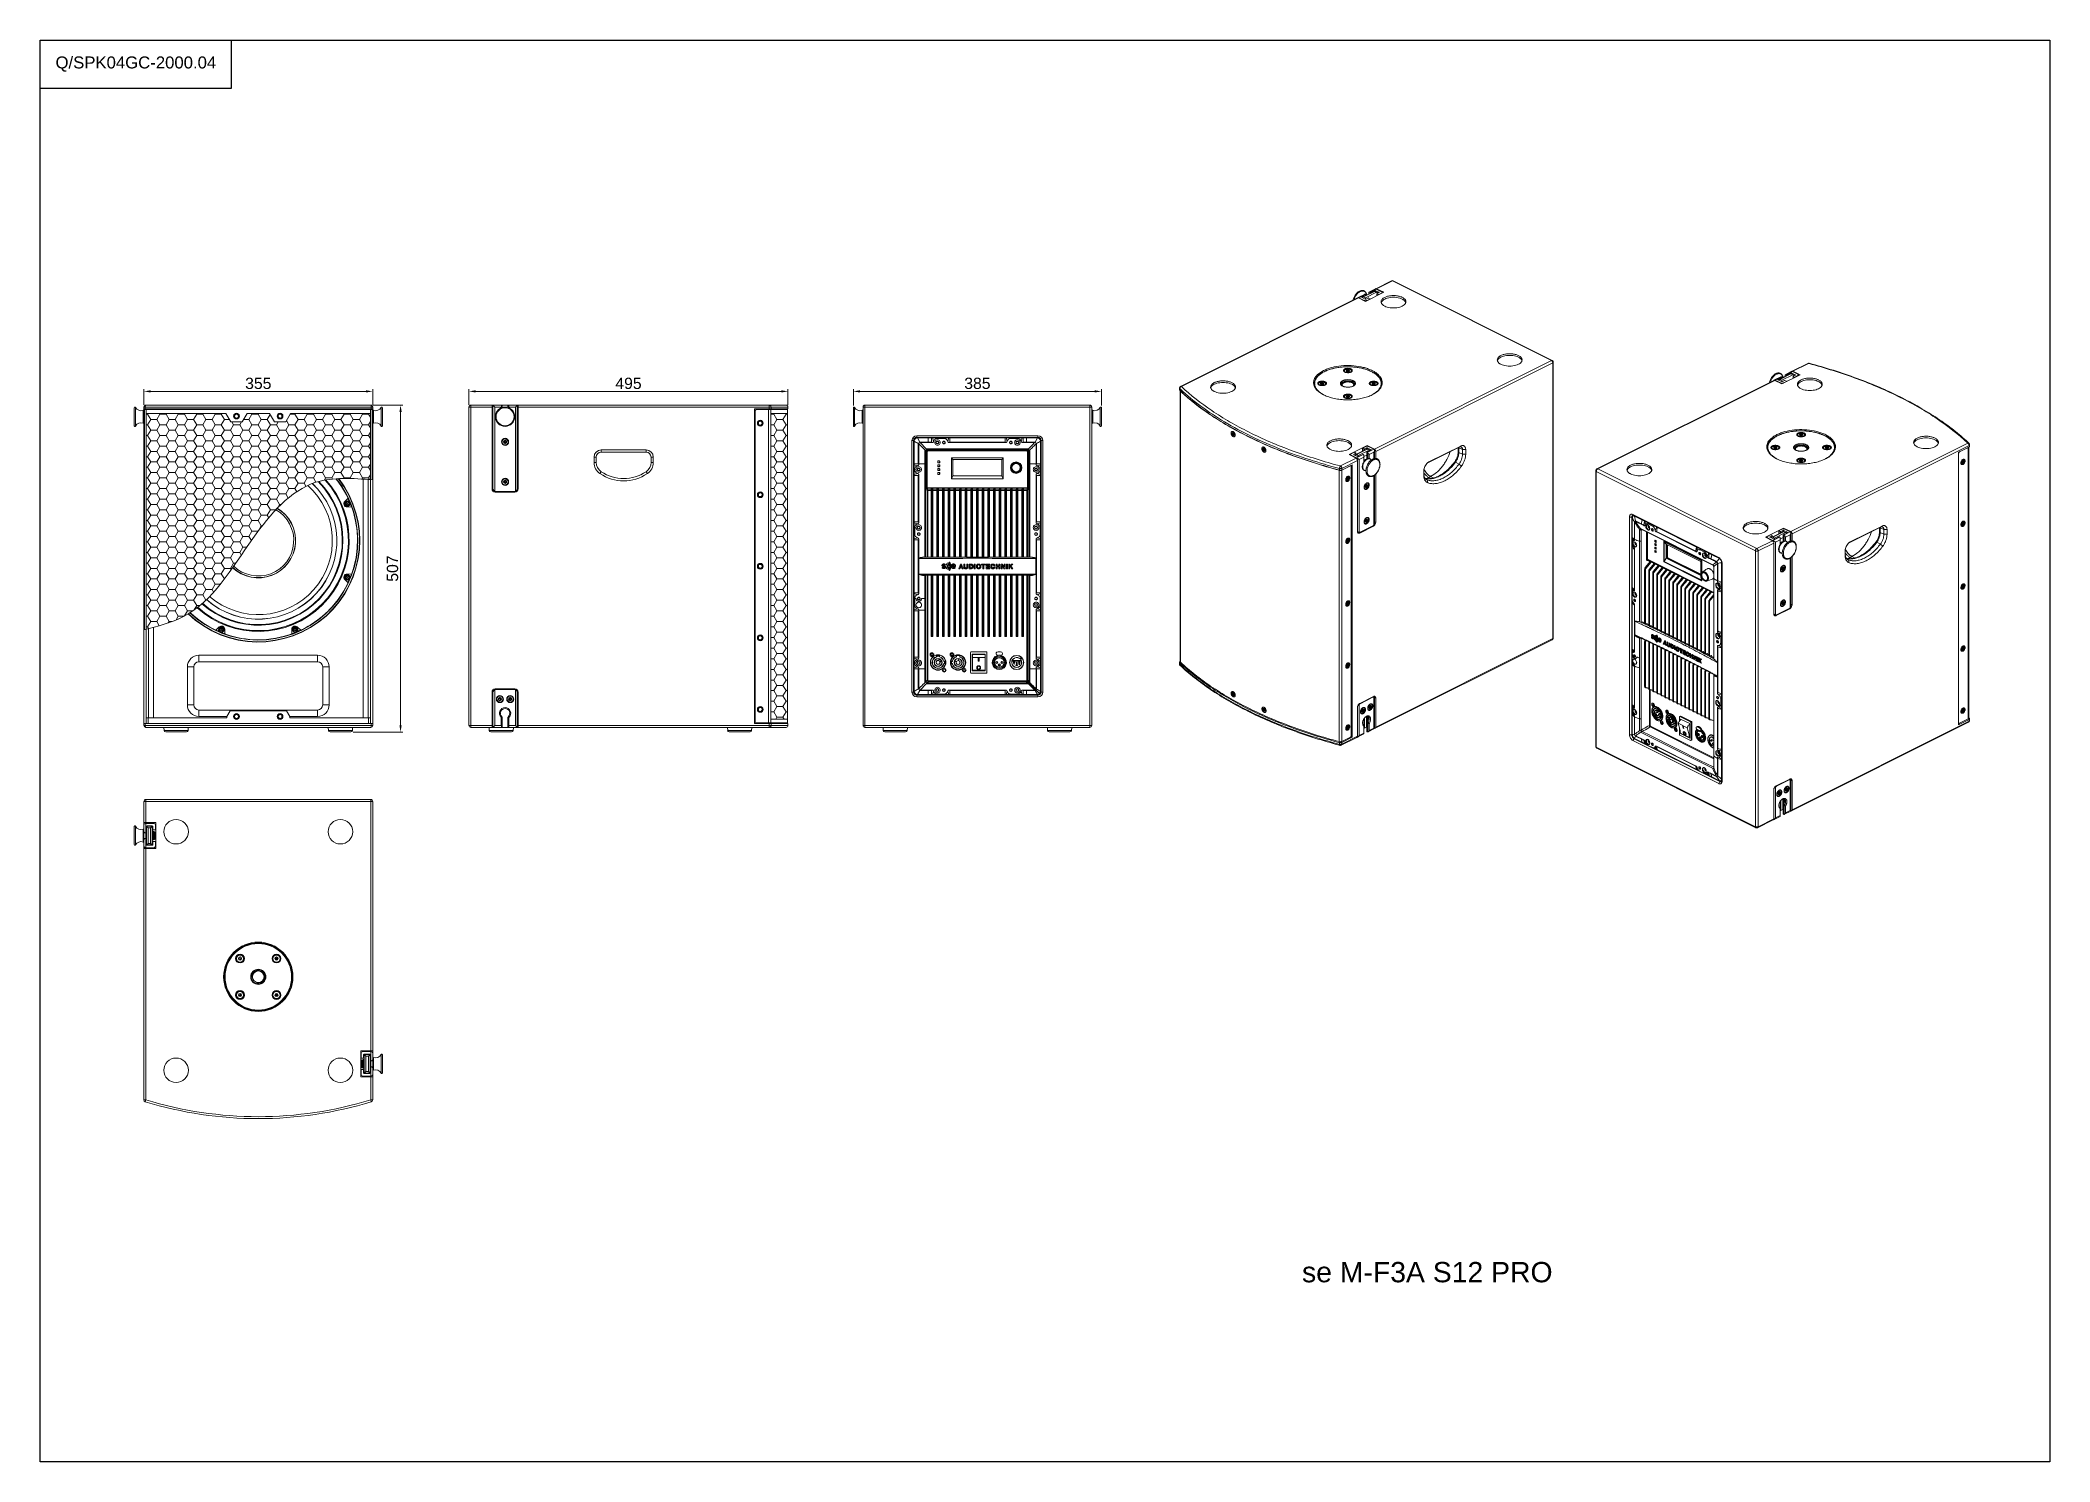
# Model space of a CAD drawing. Header units: millimetres. Extents: x 1177 to 4296, y 93 to 2298.
import ezdxf

# ---------------------------------------------------------------- set-up
doc = ezdxf.new("R2010")
doc.units = ezdxf.units.MM
doc.header["$LTSCALE"] = 0.1
doc.layers.get('0').update_dxf_attribs({"lineweight": 13})
doc.layers.get('Defpoints').update_dxf_attribs({"lineweight": 9})
doc.layers.add('图框', color=7, linetype='Continuous')
doc.layers.add('标注', color=251, linetype='Continuous', lineweight=9)
doc.styles.get("Standard").update_dxf_attribs({"font": 'arial.ttf'})
doc.dimstyles.new('STANDARD 7', dxfattribs={"dimscale": 7, "dimtxt": 2.5, "dimasz": 1.5, "dimexe": 0.5, "dimexo": 0.5, "dimgap": 0.5, "dimtad": 1, "dimtoh": 1, "dimdec": 1, "dimzin": 9, "dimdsep": 46, "dimtxsty": 'Standard', "dimcen": 0, "dimclrd": 256, "dimclre": 256, "dimclrt": 256, "dimadec": 0, "dimazin": 0, "dimtp": 0.01, "dimtm": 0.01, "dimtfac": 1, "dimtdec": 1, "dimtofl": 0, "dimtmove": 0, "dimatfit": 3, "dimfxl": 1, "dimtolj": 1, "dimtzin": 4, "dimlwd": -1, "dimlwe": -1, "dimarcsym": 0})
pattern_1 = [(0, (1177.4635, 93.427), (14.2875, 8.248892), [9.525, -19.05]), (120, (1177.4635, 93.427), (-14.2875, 8.248892), [9.525, -19.05]), (60, (1177.4635, 93.427), (3e-08, 16.497784), [-19.05, 9.525])]

msp = doc.modelspace()

# ---------------------------------------------------------------- texts
at = {"layer": '图框', "insert": (3329.77, 387.4), "char_height": 31.4972, "width": 671.9405, "attachment_point": 5}
msp.add_mtext('{\\C7;se M-F3A S12 PRO}', dxfattribs=at)

# ---------------------------------------------------------------- blocks, each defined once
blk = doc.blocks.new('A4-H')
at = {"layer": '图框'}
for p, q in [((28.29, 202.95), (28.29, 210.02)), ((0, 202.95), (28.29, 202.95))]:
    blk.add_line(p, q, dxfattribs=at)
blk.add_lwpolyline([(0, 210.02), (297, 210.02), (297, 0), (0, 0)], close=True, dxfattribs=at)
at = {"layer": '图框', "insert": (14.14, 206.49), "char_height": 1.7679, "width": 28.2872, "attachment_point": 5}
blk.add_mtext('Q/SPK04GC-2000.04', dxfattribs=at)
blk = doc.blocks.new('*D3')
at = {"layer": 'Defpoints', "color": 0, "transparency": 16777216}
for p in [(1338.4, 1753.7), (1338.4, 1729.4), (1693.4, 1729.4)]:
    blk.add_point(p, dxfattribs=at)
at = {"layer": '标注', "transparency": 16777216}
for p, q in [((1338.4, 1732.9), (1338.4, 1757.2)), ((1682.9, 1753.7), (1348.9, 1753.7)), ((1693.4, 1732.9), (1693.4, 1757.2))]:
    blk.add_line(p, q, dxfattribs=at)
for points in [[(1348.9, 1755.5), (1348.9, 1752), (1338.4, 1753.7)], [(1682.9, 1755.5), (1682.9, 1752), (1693.4, 1753.7)]]:
    blk.add_solid(points, dxfattribs=at)
at = {"layer": '标注', "transparency": 16777216, "insert": (1515.9, 1766.1), "char_height": 17.5, "attachment_point": 5}
blk.add_mtext('\\A1;355', dxfattribs=at)
blk = doc.blocks.new('*D4')
at = {"layer": 'Defpoints', "color": 0, "transparency": 16777216}
for p in [(1690.4, 1732.4), (1736.6, 1732.4), (1659.5, 1225.4)]:
    blk.add_point(p, dxfattribs=at)
at = {"layer": '标注', "transparency": 16777216}
for p, q in [((1693.9, 1732.4), (1740.1, 1732.4)), ((1736.6, 1235.9), (1736.6, 1721.9)), ((1663, 1225.4), (1740.1, 1225.4))]:
    blk.add_line(p, q, dxfattribs=at)
for points in [[(1734.9, 1721.9), (1738.4, 1721.9), (1736.6, 1732.4)], [(1734.9, 1235.9), (1738.4, 1235.9), (1736.6, 1225.4)]]:
    blk.add_solid(points, dxfattribs=at)
at = {"layer": '标注', "transparency": 16777216, "insert": (1724.2, 1478.9), "char_height": 17.5, "attachment_point": 5, "rotation": 90}
blk.add_mtext('\\A1;507', dxfattribs=at)
blk = doc.blocks.new('*D5')
at = {"layer": 'Defpoints', "color": 0, "transparency": 16777216}
for p in [(2337.8, 1753.7), (1842.8, 1729.4), (2337.8, 1729.4)]:
    blk.add_point(p, dxfattribs=at)
at = {"layer": '标注', "transparency": 16777216}
for p, q in [((1842.8, 1732.9), (1842.8, 1757.2)), ((1853.3, 1753.7), (2327.3, 1753.7)), ((2337.8, 1732.9), (2337.8, 1757.2))]:
    blk.add_line(p, q, dxfattribs=at)
for points in [[(1853.3, 1755.5), (1853.3, 1752), (1842.8, 1753.7)], [(2327.3, 1755.5), (2327.3, 1752), (2337.8, 1753.7)]]:
    blk.add_solid(points, dxfattribs=at)
at = {"layer": '标注', "transparency": 16777216, "insert": (2090.3, 1766.1), "char_height": 17.5, "attachment_point": 5}
blk.add_mtext('\\A1;495', dxfattribs=at)
blk = doc.blocks.new('*D6')
at = {"layer": 'Defpoints', "color": 0, "transparency": 16777216}
for p in [(2439.2, 1753.7), (2439.2, 1728.4), (2824.2, 1728.4)]:
    blk.add_point(p, dxfattribs=at)
at = {"layer": '标注', "transparency": 16777216}
for p, q in [((2439.2, 1731.9), (2439.2, 1757.2)), ((2813.7, 1753.7), (2449.7, 1753.7)), ((2824.2, 1731.9), (2824.2, 1757.2))]:
    blk.add_line(p, q, dxfattribs=at)
for points in [[(2449.7, 1755.5), (2449.7, 1752), (2439.2, 1753.7)], [(2813.7, 1755.5), (2813.7, 1752), (2824.2, 1753.7)]]:
    blk.add_solid(points, dxfattribs=at)
at = {"layer": '标注', "transparency": 16777216, "insert": (2631.7, 1766.1), "char_height": 17.5, "attachment_point": 5}
blk.add_mtext('\\A1;385', dxfattribs=at)

# ---------------------------------------------------------------- dimensions: what is measured, and where the dimension line sits
at = {"layer": '标注'}
dim = msp.add_linear_dim(base=(1338.35, 1753.71), p1=(1693.35, 1729.44), p2=(1338.35, 1729.44), dimstyle='STANDARD 7', dxfattribs=at)
dim.commit()
dim.dimension.update_dxf_attribs({"geometry": '*D3', "text_midpoint": (1515.85, 1753.71), "dimtype": 160})
for base, p1, p2, picture, middle in [((2337.79, 1753.71), (1842.79, 1729.44), (2337.79, 1729.44), '*D5', (2090.29, 1766.14)), ((2439.2, 1753.71), (2824.2, 1728.44), (2439.2, 1728.44), '*D6', (2631.7, 1766.15))]:
    dim = msp.add_linear_dim(base=base, p1=p1, p2=p2, dimstyle='STANDARD 7', dxfattribs=at)
    dim.commit()
    dim.dimension.update_dxf_attribs({"geometry": picture, "text_midpoint": middle})
dim = msp.add_linear_dim(base=(1736.62, 1732.44), p1=(1659.45, 1225.44), p2=(1690.35, 1732.44), angle=90, dimstyle='STANDARD 7', dxfattribs=at)
dim.commit()
dim.dimension.update_dxf_attribs({"geometry": '*D4', "text_midpoint": (1736.62, 1478.94), "dimtype": 160})

# ---------------------------------------------------------------- hatches: boundary and pattern name
at = {"layer": '标注'}
h = msp.add_hatch(dxfattribs=at)
h.set_pattern_fill('HONEY', color=256, scale=3)
h.set_pattern_definition(pattern_1)
edge = h.paths.add_edge_path()
edge.add_spline(control_points=[(1689.87, 1616.75), (1660.31, 1619.01), (1585.64, 1623.77), (1496.36, 1518.66), (1435.53, 1409.79), (1362.06, 1389.95), (1341.83, 1384.72)], knot_values=[3.3359365, 3.3359365, 3.3359365, 3.3359365, 88.2744695, 218.9050208, 381.3674909, 442.5067637, 442.5067637, 442.5067637, 442.5067637], degree=3, periodic=0)
edge.add_line((1341.83, 1384.72), (1341.83, 1719.5))
edge.add_line((1341.83, 1719.5), (1465.7, 1719.5))
edge.add_line((1465.7, 1719.5), (1473.32, 1706.38))
edge.add_line((1473.32, 1706.38), (1490.81, 1706.38))
edge.add_line((1490.81, 1706.38), (1498.42, 1719.5))
edge.add_line((1498.42, 1719.5), (1533.28, 1719.5))
edge.add_line((1533.28, 1719.5), (1540.89, 1706.38))
edge.add_line((1540.89, 1706.38), (1558.39, 1706.38))
edge.add_line((1558.39, 1706.38), (1566, 1719.5))
edge.add_line((1566, 1719.5), (1689.87, 1719.5))
edge.add_line((1689.87, 1719.5), (1689.87, 1616.75))
h = msp.add_hatch(dxfattribs=at)
h.set_pattern_fill('HONEY', color=256, scale=3)
h.set_pattern_definition(pattern_1)
h.paths.add_polyline_path([(2310.95, 1719.5), (2336.78, 1719.5), (2336.79, 1245.38), (2310.95, 1245.38)])

# ---------------------------------------------------------------- linework, layer by layer
for p, q in [((3232.19, 1904.16), (3222.7, 1899.42)), ((3233.81, 1904.22), (3223.56, 1899.09)), ((3227.8, 1900.51), (3234.52, 1903.86)), ((3247.96, 1909.33), (3229.23, 1899.96)), ((3230.99, 1900.33), (3247.96, 1908.81)), ((3232.75, 1904.4), (3232.19, 1904.16)), ((3250.78, 1907.4), (3233.81, 1898.91)), ((3262.1, 1907.4), (3233.81, 1893.26)), ((3233.81, 1904.22), (3234.52, 1903.86)), ((3234.52, 1903.86), (3234.52, 1902.61)), ((3248.61, 1912.37), (3239.12, 1907.63)), ((3239.12, 1904.91), (3239.12, 1907.62)), ((3250.43, 1912.53), (3240.18, 1907.4)), ((3240.18, 1907.4), (3240.88, 1907.05)), ((3240.88, 1907.05), (3247.6, 1910.4)), ((3240.88, 1907.05), (3240.88, 1905.79)), ((3247.6, 1909.15), (3247.6, 1910.4)), ((3252.54, 1907.04), (3247.96, 1909.33)), ((3247.96, 1909.33), (3247.96, 1908.81)), ((3247.96, 1908.81), (3250.78, 1907.4)), ((3249.02, 1908.8), (3249.02, 1910.4)), ((3249.02, 1910.4), (3254.67, 1907.58)), ((3274.19, 1925.16), (3249.8, 1912.96)), ((3258.92, 1908.28), (3250.43, 1912.53)), ((3275.53, 1925.08), (3251.14, 1912.88)), ((3251.14, 1912.88), (3262.1, 1907.4)), ((3251.35, 1905.1), (3251.35, 1902.02)), ((3254.67, 1906.87), (3251.49, 1905.28)), ((3251.49, 1904.92), (3251.49, 1902.1)), ((3251.49, 1904.92), (3253.61, 1903.86)), ((3253.61, 1903.86), (3253.61, 1903.16)), ((3254.32, 1903.86), (3258.92, 1906.16)), ((3254.32, 1903.86), (3254.32, 1903.51)), ((3254.67, 1906.87), (3254.67, 1907.58)), ((3258.92, 1906.16), (3258.92, 1905.81)), ((3259.79, 1907.22), (3259.79, 1906.25)), ((3522.31, 1801.69), (3275.53, 1925.08)), ((3523.66, 1801.77), (3276.87, 1925.16)), ((3221.51, 1898.82), (2946.85, 1761.49)), ((3222.85, 1898.74), (2948.2, 1761.41)), ((3222.7, 1899.42), (3222.68, 1899.39)), ((3222.68, 1899.39), (3222.68, 1898.82)), ((3222.85, 1898.74), (3233.81, 1893.26)), ((3223.56, 1899.09), (3223.56, 1898.38)), ((3223.56, 1899.09), (3232.05, 1894.85)), ((3227.8, 1899.8), (3227.8, 1900.51)), ((3233.46, 1896.97), (3227.8, 1899.8)), ((3230.99, 1900.33), (3233.81, 1898.91)), ((3232.05, 1894.85), (3232.05, 1894.14)), ((3233.81, 1898.91), (3233.81, 1896.86)), ((3238.06, 1898.56), (3234.87, 1896.97)), ((3236.29, 1894.85), (3240.88, 1897.15)), ((3236.29, 1894.85), (3236.29, 1894.5)), ((3240.88, 1897.5), (3238.76, 1898.56)), ((3240.88, 1897.15), (3240.88, 1896.79)), ((3241.03, 1897.32), (3241.03, 1896.87)), ((3201.28, 1784.09), (3201.28, 1784.09)), ((3204.96, 1786.38), (3204.96, 1785.21)), ((3207.19, 1786.68), (3207.19, 1785.51)), ((3211.9, 1784.09), (3211.9, 1784.09)), ((3247.6, 1664.33), (3522.31, 1801.69)), ((3249.72, 1660.67), (3524.43, 1798.03)), ((3524.43, 1798.03), (3524.43, 1370.21)), ((3525.31, 1799.09), (3525.31, 1371.27)), ((3893.95, 1781.32), (3875.23, 1771.96)), ((3876.98, 1772.32), (3893.95, 1780.81)), ((3896.78, 1779.39), (3879.81, 1770.91)), ((3908.09, 1779.39), (3879.81, 1765.25)), ((3894.61, 1784.37), (3885.11, 1779.62)), ((3885.11, 1776.9), (3885.11, 1779.62)), ((3896.43, 1784.52), (3886.17, 1779.39)), ((3886.17, 1779.39), (3886.88, 1779.04)), ((3886.88, 1779.04), (3893.6, 1782.4)), ((3886.88, 1779.04), (3886.88, 1777.79)), ((3893.6, 1781.14), (3893.6, 1782.4)), ((3898.53, 1779.03), (3893.95, 1781.32)), ((3893.95, 1781.32), (3893.95, 1780.81)), ((3893.95, 1780.81), (3896.78, 1779.39)), ((3895.01, 1780.79), (3895.01, 1782.4)), ((3895.01, 1782.4), (3900.67, 1779.57)), ((3920.14, 1797.13), (3895.79, 1784.96)), ((3904.91, 1780.28), (3896.43, 1784.52)), ((3921.48, 1797.05), (3897.13, 1784.87)), ((3897.13, 1784.87), (3908.09, 1779.39)), ((3900.67, 1778.86), (3897.49, 1777.27)), ((3900.32, 1775.86), (3904.91, 1778.16)), ((3900.67, 1778.86), (3900.67, 1779.57)), ((3904.91, 1778.16), (3904.91, 1777.8)), ((3905.79, 1779.22), (3905.79, 1778.24)), ((3922.12, 1796.87), (3921.48, 1797.05)), ((2945.19, 1758.81), (2945.19, 1756.21)), ((2945.54, 1758.11), (2945.54, 1755.51)), ((2945.54, 1758.11), (2946.24, 1757.45)), ((2946.24, 1757.45), (2946.76, 1756.97)), ((2946.54, 1334.32), (2946.54, 1754.58)), ((2946.95, 1333.5), (2946.95, 1753.72)), ((2947.6, 1753.59), (2948.33, 1752.92)), ((3161.28, 1764.09), (3161.28, 1764.09)), ((3164.96, 1766.38), (3164.96, 1765.21)), ((3167.19, 1766.68), (3167.19, 1765.51)), ((3171.9, 1764.09), (3171.9, 1764.09)), ((3197.32, 1762.69), (3197.32, 1762.69)), ((3204.96, 1746.38), (3204.96, 1745.21)), ((3207.19, 1746.68), (3207.19, 1745.51)), ((3215.86, 1762.69), (3215.86, 1762.69)), ((3241.28, 1764.09), (3241.28, 1764.09)), ((3244.96, 1766.38), (3244.96, 1765.21)), ((3247.19, 1766.68), (3247.19, 1765.51)), ((3251.9, 1764.09), (3251.9, 1764.09)), ((3867.51, 1770.82), (3592.8, 1633.46)), ((3868.85, 1770.73), (3594.14, 1633.38)), ((3868.69, 1771.41), (3868.68, 1771.39)), ((3868.68, 1771.39), (3868.68, 1770.78)), ((3878.19, 1776.16), (3868.69, 1771.41)), ((3868.85, 1770.73), (3879.81, 1765.25)), ((3879.81, 1776.21), (3869.56, 1771.09)), ((3869.56, 1771.09), (3869.56, 1770.38)), ((3869.56, 1771.09), (3878.04, 1766.84)), ((3873.8, 1772.5), (3880.52, 1775.86)), ((3873.8, 1771.79), (3873.8, 1772.5)), ((3879.46, 1768.96), (3873.8, 1771.79)), ((3876.98, 1772.32), (3879.81, 1770.91)), ((3878.04, 1766.84), (3878.04, 1766.14)), ((3878.75, 1776.39), (3878.19, 1776.16)), ((3879.81, 1776.21), (3880.52, 1775.86)), ((3879.81, 1770.91), (3879.81, 1768.86)), ((3880.52, 1775.86), (3880.52, 1774.6)), ((3884.05, 1770.56), (3880.87, 1768.96)), ((3882.29, 1766.84), (3886.88, 1769.14)), ((3882.29, 1766.84), (3882.29, 1766.49)), ((3886.88, 1769.49), (3884.76, 1770.56)), ((3886.88, 1769.14), (3886.88, 1768.79)), ((3887.03, 1769.32), (3887.03, 1768.86)), ((3897.34, 1777.1), (3897.34, 1774.02)), ((3897.49, 1776.92), (3897.49, 1774.09)), ((3897.49, 1776.92), (3899.61, 1775.86)), ((3899.61, 1775.86), (3899.61, 1775.15)), ((3900.32, 1775.86), (3900.32, 1775.51)), ((1323.35, 1700.44), (1323.35, 1728.44)), ((1325.24, 1728.9), (1325.24, 1699.97)), ((1337.01, 1724.38), (1337.01, 1704.5)), ((1338.35, 1729.44), (1338.35, 1383.82)), ((1338.35, 1729.44), (1693.35, 1729.44)), ((1338.35, 1726.44), (1693.35, 1726.44)), ((1339.35, 1384.08), (1339.35, 1725.44)), ((1339.35, 1725.44), (1692.35, 1725.44)), ((1340.47, 1729.44), (1340.47, 1726.44)), ((1341.35, 1732.44), (1690.35, 1732.44)), ((1341.83, 1384.72), (1341.83, 1725.44)), ((1341.85, 1725.44), (1341.85, 1726.44)), ((1344.85, 1725.44), (1344.85, 1726.44)), ((1686.85, 1726.44), (1686.85, 1725.44)), ((1689.85, 1726.44), (1689.85, 1725.44)), ((1689.87, 1616.75), (1689.87, 1725.44)), ((1691.23, 1729.44), (1691.23, 1726.44)), ((1692.35, 1616.56), (1692.35, 1725.44)), ((1693.35, 1729.44), (1693.35, 1616.49)), ((1694.7, 1724.38), (1694.7, 1704.5)), ((1706.47, 1728.9), (1706.47, 1699.97)), ((1708.35, 1728.44), (1708.35, 1700.44)), ((1842.79, 1729.44), (1842.79, 1235.44)), ((1842.79, 1729.44), (1878.54, 1729.44)), ((1845.79, 1732.44), (1845.79, 1232.44)), ((1845.79, 1732.44), (2334.79, 1732.44)), ((1878.54, 1732.44), (1878.54, 1602.44)), ((1879.79, 1732.44), (1879.79, 1603.44)), ((1882.79, 1729.44), (1882.79, 1598.85)), ((1882.79, 1729.44), (1892.79, 1729.44)), ((1892.79, 1728.17), (1892.79, 1729.44)), ((1894.29, 1732.44), (1894.29, 1728.73)), ((1903.29, 1732.44), (1903.29, 1728.73)), ((1904.79, 1729.44), (1904.79, 1728.17)), ((1904.79, 1729.44), (1914.79, 1729.44)), ((1914.79, 1729.44), (1914.79, 1598.85)), ((1917.79, 1732.44), (1917.79, 1603.44)), ((1919.04, 1732.44), (1919.04, 1602.44)), ((1919.04, 1729.44), (2337.79, 1729.44)), ((2285.79, 1238.44), (2285.79, 1726.44)), ((2285.79, 1726.44), (2337.79, 1726.44)), ((2305.75, 1725.44), (2305.75, 1726.44)), ((2308.71, 1732.44), (2308.71, 1726.44)), ((2309.77, 1725.44), (2309.77, 1726.44)), ((2311.58, 1729.44), (2311.58, 1726.44)), ((2334.79, 1726.44), (2334.79, 1725.44)), ((2337.79, 1726.44), (2337.79, 1729.44)), ((2439.2, 1700.44), (2439.2, 1728.44)), ((2441.09, 1728.9), (2441.09, 1699.97)), ((2452.86, 1724.38), (2452.86, 1704.5)), ((2454.2, 1729.44), (2454.2, 1235.44)), ((2454.2, 1729.44), (2809.2, 1729.44)), ((2457.2, 1732.44), (2457.2, 1232.44)), ((2457.2, 1732.44), (2806.2, 1732.44)), ((2806.2, 1732.44), (2806.2, 1232.44)), ((2809.2, 1729.44), (2809.2, 1235.44)), ((2810.55, 1724.38), (2810.55, 1704.5)), ((2822.32, 1728.9), (2822.32, 1699.97)), ((2824.2, 1728.44), (2824.2, 1700.44)), ((3201.28, 1744.09), (3201.28, 1744.09)), ((3211.9, 1744.09), (3211.9, 1744.09)), ((2537.7, 1684.94), (2537.7, 1682.44)), ((2537.7, 1684.94), (2725.7, 1684.94)), ((2725.7, 1684.94), (2725.7, 1682.44)), ((3904.55, 1684.72), (3904.55, 1684.72)), ((3908.23, 1687.01), (3908.23, 1685.85)), ((3910.46, 1687.31), (3910.46, 1686.14)), ((3915.17, 1684.72), (3915.17, 1684.72)), ((1896.79, 1676.59), (1898.79, 1677.75)), ((1896.79, 1674.28), (1896.79, 1676.59)), ((1898.79, 1673.13), (1896.79, 1674.28)), ((1898.79, 1677.75), (1900.79, 1676.59)), ((1900.79, 1674.28), (1898.79, 1673.13)), ((1900.79, 1676.59), (1900.79, 1674.28)), ((2047.79, 1662.94), (2047.79, 1659.44)), ((2047.79, 1662.94), (2117.79, 1662.94)), ((2047.79, 1659.44), (2117.79, 1659.44)), ((2117.79, 1662.94), (2117.79, 1659.44)), ((2530.2, 1287.44), (2530.2, 1677.44)), ((2530.2, 1677.44), (2532.7, 1677.44)), ((2532.7, 1287.44), (2532.7, 1677.44)), ((2533.7, 1676.44), (2533.7, 1288.44)), ((2537.7, 1682.44), (2725.7, 1682.44)), ((2538.7, 1681.44), (2542.3, 1675.14)), ((2538.7, 1681.44), (2724.7, 1681.44)), ((2540.7, 1672.44), (2540, 1672.84)), ((2540.01, 1641.44), (2540.01, 1672.84)), ((2540.7, 1672.44), (2540.7, 1641.44)), ((2550.31, 1662.83), (2540.7, 1672.44)), ((2542.3, 1675.14), (2542.7, 1674.44)), ((2560.7, 1675.14), (2542.3, 1675.14)), ((2560.97, 1674.44), (2542.7, 1674.44)), ((2542.7, 1674.44), (2552.31, 1664.83)), ((2550.31, 1662.83), (2550.31, 1641.44)), ((2551.7, 1641.44), (2551.7, 1661.44)), ((2552.85, 1660.29), (2551.7, 1661.44)), ((2711.12, 1664.83), (2552.31, 1664.83)), ((2552.85, 1660.29), (2552.85, 1604.28)), ((2555.3, 1663.44), (2553.7, 1663.44)), ((2553.7, 1663.44), (2554.85, 1662.29)), ((2553.83, 1604.28), (2553.83, 1660.27)), ((2555.3, 1662.29), (2554.85, 1662.29)), ((2708.56, 1661.31), (2554.85, 1661.31)), ((2555.3, 1681.44), (2555.3, 1675.14)), ((2570.7, 1663.44), (2555.3, 1663.44)), ((2708.56, 1662.29), (2555.3, 1662.29)), ((2560.7, 1676.44), (2560.7, 1681.44)), ((2560.97, 1674.44), (2560.7, 1675.14)), ((2563.75, 1676.51), (2562.08, 1681.44)), ((2569.7, 1680.74), (2569.7, 1681.44)), ((2569.7, 1680.74), (2579.7, 1680.74)), ((2570.7, 1663.44), (2692.7, 1663.44)), ((2579.7, 1680.74), (2579.7, 1681.44)), ((2585.66, 1676.51), (2587.33, 1681.44)), ((2588.43, 1674.44), (2588.7, 1675.14)), ((2588.43, 1674.44), (2588.7, 1674.44)), ((2674.7, 1675.14), (2588.7, 1675.14)), ((2674.7, 1674.44), (2588.7, 1674.44)), ((2674.97, 1674.44), (2674.7, 1675.14)), ((2674.97, 1674.44), (2674.7, 1674.44)), ((2677.75, 1676.51), (2676.08, 1681.44)), ((2683.7, 1680.74), (2683.7, 1681.44)), ((2693.7, 1680.74), (2683.7, 1680.74)), ((2693.7, 1680.74), (2693.7, 1681.44)), ((2699.66, 1676.51), (2701.33, 1681.44)), ((2702.43, 1674.42), (2702.7, 1675.14)), ((2702.7, 1676.44), (2702.7, 1681.44)), ((2721.1, 1675.13), (2702.7, 1675.14)), ((2708.1, 1681.44), (2708.1, 1675.14)), ((2709.7, 1663.44), (2708.1, 1663.44)), ((2709.57, 1660.25), (2709.57, 1604.28)), ((2710.56, 1660.29), (2710.56, 1604.28)), ((2711.68, 1661.44), (2711.7, 1661.44)), ((2711.7, 1660.02), (2711.7, 1661.44)), ((2711.7, 1641.44), (2711.7, 1660.02)), ((2713.1, 1662.85), (2713.1, 1641.44)), ((2720.7, 1674.43), (2721.1, 1675.13)), ((2721.1, 1675.14), (2724.7, 1681.44)), ((2723.4, 1672.84), (2722.71, 1672.44)), ((2722.71, 1641.44), (2722.71, 1672.44)), ((2723.4, 1641.44), (2723.4, 1672.84)), ((2729.71, 1641.44), (2729.71, 1676.44)), ((2730.7, 1677.44), (2730.7, 1287.44)), ((2733.2, 1677.44), (2730.7, 1677.44)), ((2733.2, 1677.44), (2733.2, 1287.44)), ((3208.36, 1655.67), (3236.64, 1669.81)), ((3219.32, 1650.19), (3208.36, 1655.67)), ((3210.66, 1655.85), (3210.66, 1654.52)), ((3216.14, 1659.21), (3211.54, 1656.91)), ((3211.54, 1654.79), (3211.54, 1654.08)), ((3211.54, 1654.79), (3220.03, 1650.54)), ((3215.78, 1656.2), (3218.96, 1657.79)), ((3215.78, 1655.49), (3215.78, 1656.2)), ((3221.44, 1652.66), (3215.78, 1655.49)), ((3218.96, 1658.14), (3216.84, 1659.21)), ((3236.64, 1664.67), (3217.92, 1655.31)), ((3218.96, 1657.79), (3218.96, 1655.83)), ((3219.11, 1657.97), (3219.11, 1655.9)), ((3219.67, 1655.67), (3236.64, 1664.15)), ((3222.5, 1654.26), (3219.67, 1655.67)), ((3220.03, 1650.54), (3230.28, 1655.67)), ((3239.47, 1662.74), (3222.5, 1654.26)), ((3222.5, 1652.56), (3222.5, 1654.26)), ((3229.57, 1656.02), (3222.85, 1652.66)), ((3229.42, 1665.75), (3229.42, 1661.06)), ((3234.17, 1668.22), (3229.57, 1665.92)), ((3229.57, 1665.57), (3229.57, 1661.13)), ((3229.57, 1665.57), (3231.69, 1664.51)), ((3230.28, 1655.67), (3229.57, 1656.02)), ((3235.94, 1654.88), (3231.34, 1652.58)), ((3231.34, 1644.67), (3231.34, 1654.79)), ((3231.69, 1664.51), (3231.69, 1662.19)), ((3232.4, 1664.51), (3235.58, 1666.1)), ((3232.4, 1664.51), (3232.4, 1662.55)), ((3235.58, 1664.14), (3235.58, 1666.1)), ((3242.65, 1662.56), (3235.94, 1659.21)), ((3235.94, 1659.21), (3235.94, 1649.32)), ((3236.64, 1658.85), (3235.94, 1659.21)), ((3236.64, 1668.64), (3236.64, 1669.81)), ((3247.6, 1664.33), (3236.64, 1669.81)), ((3241.22, 1662.38), (3236.64, 1664.67)), ((3236.64, 1664.15), (3236.64, 1664.67)), ((3239.47, 1662.74), (3236.64, 1664.15)), ((3236.64, 1658.85), (3246.9, 1663.98)), ((3237, 1664.49), (3237, 1666.1)), ((3237, 1666.1), (3242.65, 1663.27)), ((3237.7, 1657.97), (3237.7, 1649.57)), ((3246.9, 1663.98), (3238.41, 1668.22)), ((3239.82, 1655.72), (3246.9, 1659.26)), ((3239.82, 1655.72), (3239.82, 1649.54)), ((3242.65, 1662.56), (3242.65, 1663.27)), ((3246.9, 1659.26), (3246.9, 1649.4)), ((3247.77, 1662.16), (3247.77, 1649.59)), ((3249.72, 1660.67), (3249.72, 1649.72)), ((3329.48, 1642.41), (3379.12, 1667.23)), ((3332.1, 1644.27), (3381.6, 1669.02)), ((3377.75, 1660.25), (3377.75, 1666.54)), ((3378.77, 1659.01), (3378.77, 1666.21)), ((3384.43, 1663.38), (3378.77, 1666.21)), ((3384.43, 1656.18), (3378.77, 1659.01)), ((3389.38, 1663.38), (3384.43, 1663.38)), ((3384.43, 1663.38), (3384.43, 1656.18)), ((3389.38, 1656.18), (3384.43, 1656.18)), ((3389.38, 1663.38), (3389.38, 1656.18)), ((3864.55, 1664.72), (3864.55, 1664.72)), ((3868.23, 1667.01), (3868.23, 1665.85)), ((3870.46, 1667.31), (3870.46, 1666.14)), ((3875.17, 1664.72), (3875.17, 1664.72)), ((3893.6, 1536.33), (4168.25, 1673.65)), ((3895.72, 1532.67), (4170.38, 1670)), ((3900.59, 1663.32), (3900.59, 1663.32)), ((3919.13, 1663.32), (3919.13, 1663.32)), ((3944.55, 1664.72), (3944.55, 1664.72)), ((3948.23, 1667.01), (3948.23, 1665.85)), ((3950.46, 1667.31), (3950.46, 1666.14)), ((3955.17, 1664.72), (3955.17, 1664.72)), ((4170.38, 1667.4), (4154.17, 1659.29)), ((4154.17, 1236.67), (4154.17, 1659.29)), ((4155.58, 1659.84), (4155.42, 1659.92)), ((4168.89, 1666.49), (4155.58, 1659.84)), ((4168.73, 1666.57), (4168.89, 1666.49)), ((4168.89, 1245.61), (4168.89, 1666.49)), ((4169.91, 1246.84), (4169.91, 1667.17)), ((4170.32, 1673.24), (4170.31, 1673.24)), ((4170.38, 1670), (4170.38, 1667.4)), ((4171.26, 1671.06), (4171.26, 1668.46)), ((2036.79, 1643.62), (2036.79, 1651.94)), ((2036.79, 1651.94), (2040.29, 1651.94)), ((2036.79, 1643.62), (2040.29, 1643.62)), ((2040.29, 1643.62), (2040.29, 1651.94)), ((2045.99, 1626.25), (2047.95, 1629.15)), ((2119.58, 1626.25), (2117.62, 1629.15)), ((2125.29, 1651.94), (2125.29, 1643.62)), ((2128.79, 1651.94), (2125.29, 1651.94)), ((2128.79, 1643.62), (2125.29, 1643.62)), ((2128.79, 1651.94), (2128.79, 1643.62)), ((2540.01, 1641.44), (2533.69, 1641.44)), ((2538.63, 1638.39), (2533.7, 1640.06)), ((2534.4, 1632.44), (2533.7, 1632.44)), ((2538.63, 1626.48), (2533.7, 1624.81)), ((2533.7, 1623.44), (2540, 1623.44)), ((2540.7, 1641.17), (2540, 1641.44)), ((2540.7, 1623.71), (2540, 1623.44)), ((2540, 1551.42), (2540, 1623.44)), ((2540.7, 1641.17), (2540.7, 1641.44)), ((2540.7, 1641.44), (2551.7, 1641.44)), ((2540.7, 1623.71), (2540.7, 1551.15)), ((2550.31, 1641.44), (2550.31, 1496.84)), ((2551.7, 1641.44), (2551.7, 1523.44)), ((2570.1, 1645.19), (2570.1, 1643.69)), ((2570.1, 1639.19), (2570.1, 1637.69)), ((2570.1, 1633.19), (2570.1, 1631.69)), ((2570.1, 1627.19), (2570.1, 1625.69)), ((2570.2, 1643.74), (2570.2, 1645.14)), ((2570.2, 1645.14), (2570.28, 1645.14)), ((2570.24, 1644.44), (2570.2, 1644.44)), ((2570.2, 1643.74), (2570.28, 1643.74)), ((2570.2, 1637.74), (2570.2, 1639.14)), ((2570.2, 1639.14), (2570.28, 1639.14)), ((2570.2, 1637.74), (2570.28, 1637.74)), ((2570.2, 1631.74), (2570.2, 1633.14)), ((2570.2, 1633.14), (2570.28, 1633.14)), ((2570.2, 1631.74), (2570.28, 1631.74)), ((2570.2, 1625.74), (2570.2, 1627.14)), ((2570.2, 1627.14), (2570.28, 1627.14)), ((2570.2, 1625.74), (2570.28, 1625.74)), ((2570.95, 1646.04), (2572.45, 1646.04)), ((2570.95, 1642.84), (2572.45, 1642.84)), ((2570.95, 1640.04), (2572.45, 1640.04)), ((2570.95, 1636.84), (2572.45, 1636.84)), ((2570.95, 1634.04), (2572.45, 1634.04)), ((2570.95, 1630.84), (2572.45, 1630.84)), ((2570.95, 1628.04), (2572.45, 1628.04)), ((2570.95, 1624.84), (2572.45, 1624.84)), ((2571, 1645.94), (2571, 1645.86)), ((2571, 1645.94), (2572.4, 1645.94)), ((2571, 1642.94), (2571, 1643.01)), ((2572.4, 1642.94), (2571, 1642.94)), ((2571, 1639.94), (2571, 1639.86)), ((2571, 1639.94), (2572.4, 1639.94)), ((2571, 1636.94), (2571, 1637.01)), ((2572.4, 1636.94), (2571, 1636.94)), ((2571, 1633.94), (2571, 1633.86)), ((2571, 1633.94), (2572.4, 1633.94)), ((2571, 1630.94), (2571, 1631.01)), ((2572.4, 1630.94), (2571, 1630.94)), ((2571, 1627.94), (2571, 1627.86)), ((2571, 1627.94), (2572.4, 1627.94)), ((2571, 1624.94), (2571, 1625.01)), ((2572.4, 1624.94), (2571, 1624.94)), ((2571.7, 1645.91), (2571.7, 1645.94)), ((2571.7, 1642.94), (2571.7, 1642.96)), ((2572.4, 1645.94), (2572.4, 1645.86)), ((2572.4, 1642.94), (2572.4, 1643.01)), ((2572.4, 1639.94), (2572.4, 1639.86)), ((2572.4, 1636.94), (2572.4, 1637.01)), ((2572.4, 1633.94), (2572.4, 1633.86)), ((2572.4, 1630.94), (2572.4, 1631.01)), ((2572.4, 1627.94), (2572.4, 1627.86)), ((2572.4, 1624.94), (2572.4, 1625.01)), ((2573.2, 1645.14), (2573.13, 1645.14)), ((2573.2, 1643.74), (2573.13, 1643.74)), ((2573.2, 1639.14), (2573.13, 1639.14)), ((2573.2, 1637.74), (2573.13, 1637.74)), ((2573.2, 1633.14), (2573.13, 1633.14)), ((2573.2, 1631.74), (2573.13, 1631.74)), ((2573.2, 1627.14), (2573.13, 1627.14)), ((2573.2, 1625.74), (2573.13, 1625.74)), ((2573.2, 1644.44), (2573.17, 1644.44)), ((2573.2, 1645.14), (2573.2, 1643.74)), ((2573.2, 1639.14), (2573.2, 1637.74)), ((2573.2, 1633.14), (2573.2, 1631.74)), ((2573.2, 1627.14), (2573.2, 1625.74)), ((2573.3, 1643.69), (2573.3, 1645.19)), ((2573.3, 1637.69), (2573.3, 1639.19)), ((2573.3, 1631.69), (2573.3, 1633.19)), ((2573.3, 1625.69), (2573.3, 1627.19)), ((2591.7, 1618.26), (2591.7, 1650.61)), ((2593.7, 1647.94), (2591.7, 1650.61)), ((2591.7, 1650.61), (2671.7, 1650.61)), ((2593.7, 1622.94), (2591.7, 1618.26)), ((2593.7, 1647.94), (2593.7, 1622.94)), ((2593.7, 1647.94), (2669.7, 1647.94)), ((2669.7, 1622.94), (2593.7, 1622.94)), ((2593.76, 1647), (2593.76, 1623.88)), ((2669.64, 1623.88), (2669.64, 1647)), ((2669.7, 1647.94), (2671.7, 1650.61)), ((2669.7, 1622.94), (2669.7, 1647.94)), ((2669.7, 1622.94), (2671.7, 1618.26)), ((2671.7, 1650.61), (2671.7, 1618.26)), ((2711.7, 1523.44), (2711.7, 1641.44)), ((2722.71, 1641.44), (2711.7, 1641.44)), ((2713.1, 1496.84), (2713.1, 1641.44)), ((2722.7, 1551.15), (2722.71, 1623.71)), ((2722.71, 1641.17), (2723.4, 1641.44)), ((2722.71, 1641.17), (2722.71, 1641.44)), ((2722.71, 1623.71), (2723.4, 1623.44)), ((2729.71, 1641.44), (2723.4, 1641.44)), ((2723.4, 1551.42), (2723.4, 1623.44)), ((2723.4, 1623.44), (2729.7, 1623.44)), ((2724.77, 1638.39), (2729.7, 1640.06)), ((2724.77, 1626.48), (2729.7, 1624.81)), ((2729, 1632.44), (2729.7, 1632.44)), ((2729.7, 1641.44), (2729.7, 1323.44)), ((3193.31, 1631.57), (3193.05, 1631.33)), ((3193.05, 1210.45), (3193.05, 1631.33)), ((3193.57, 1634.1), (3193.57, 1631.5)), ((3194.97, 1638.02), (3219.32, 1650.19)), ((3197.01, 1631.72), (3197.17, 1631.64)), ((3197.1, 1634.36), (3221.44, 1646.53)), ((3197.1, 1631.76), (3213.31, 1639.87)), ((3197.1, 1634.36), (3197.1, 1631.76)), ((3210.48, 1638.29), (3197.17, 1631.64)), ((3197.17, 1210.75), (3197.17, 1631.64)), ((3210.48, 1638.29), (3210.32, 1638.37)), ((3211.37, 1638.35), (3210.82, 1638.63)), ((3211.89, 1219.84), (3211.89, 1637.27)), ((3213.31, 1217.25), (3213.31, 1639.87)), ((3220.03, 1650.54), (3220.03, 1649.66)), ((3221.44, 1536.55), (3221.44, 1646.53)), ((3224.27, 1647.95), (3231.34, 1651.48)), ((3224.27, 1647.95), (3224.27, 1534.86)), ((3231.12, 1644.34), (3231.1, 1644.32)), ((3231.9, 1646.69), (3232.47, 1647.12)), ((3246.9, 1623.19), (3246.9, 1546.17)), ((3247.77, 1623.8), (3247.77, 1548.75)), ((3249.72, 1625.42), (3249.72, 1550.69)), ((3324.32, 1623.66), (3324.32, 1630.86)), ((3330.55, 1643.3), (3332.1, 1644.27)), ((3334.93, 1621.82), (3339.82, 1619.38)), ((3379.01, 1640.93), (3373.35, 1643.76)), ((3382.87, 1637.88), (3379.01, 1640.93)), ((3591.14, 1630.78), (3591.14, 1202.96)), ((3592.02, 1629.72), (3592.02, 1201.9)), ((3592.02, 1629.72), (3838.8, 1506.33)), ((3594.14, 1633.38), (3840.92, 1509.99)), ((3904.55, 1644.72), (3904.55, 1644.72)), ((3908.23, 1647.01), (3908.23, 1645.85)), ((3910.46, 1647.31), (3910.46, 1646.14)), ((3915.17, 1644.72), (3915.17, 1644.72)), ((1678.35, 1247.44), (1678.35, 1617.59)), ((1686.35, 1247.44), (1686.35, 1617.02)), ((1689.85, 1616.76), (1689.85, 1238.44)), ((1693.35, 1616.49), (1693.35, 1235.44)), ((1883.54, 1597.44), (1914.04, 1597.44)), ((1884.79, 1598.44), (1912.79, 1598.44)), ((1896.79, 1614.59), (1898.79, 1615.75)), ((1896.79, 1612.28), (1896.79, 1614.59)), ((1898.79, 1611.13), (1896.79, 1612.28)), ((1898.79, 1615.75), (1900.79, 1614.59)), ((1900.79, 1612.28), (1898.79, 1611.13)), ((1900.79, 1614.59), (1900.79, 1612.28)), ((2552.85, 1604.28), (2710.56, 1604.28)), ((2554, 1600.24), (2554, 1496.44)), ((2560.05, 1600.24), (2554, 1600.24)), ((2560.17, 1603.42), (2554.02, 1603.42)), ((2554.96, 1600.24), (2554.96, 1601.11)), ((2554.96, 1601.11), (2560.07, 1601.11)), ((2554.96, 1496.44), (2554.96, 1600.24)), ((2568.97, 1603.42), (2562.44, 1603.42)), ((2562.54, 1601.11), (2568.87, 1601.11)), ((2568.85, 1600.24), (2562.55, 1600.24)), ((2577.77, 1603.42), (2571.24, 1603.42)), ((2571.34, 1601.11), (2577.67, 1601.11)), ((2577.65, 1600.24), (2571.35, 1600.24)), ((2586.57, 1603.42), (2580.04, 1603.42)), ((2580.14, 1601.11), (2586.47, 1601.11)), ((2586.45, 1600.24), (2580.15, 1600.24)), ((2595.37, 1603.42), (2588.84, 1603.42)), ((2588.94, 1601.11), (2595.27, 1601.11)), ((2595.25, 1600.24), (2588.95, 1600.24)), ((2671.7, 1618.26), (2591.7, 1618.26)), ((2604.17, 1603.42), (2597.64, 1603.42)), ((2597.74, 1601.11), (2604.07, 1601.11)), ((2604.05, 1600.24), (2597.75, 1600.24)), ((2612.97, 1603.42), (2606.44, 1603.42)), ((2606.54, 1601.11), (2612.87, 1601.11)), ((2612.85, 1600.24), (2606.55, 1600.24)), ((2621.77, 1603.42), (2615.24, 1603.42)), ((2615.34, 1601.11), (2621.67, 1601.11)), ((2621.65, 1600.24), (2615.35, 1600.24)), ((2630.57, 1603.42), (2624.04, 1603.42)), ((2624.14, 1601.11), (2630.47, 1601.11)), ((2630.45, 1600.24), (2624.15, 1600.24)), ((2639.37, 1603.42), (2632.84, 1603.42)), ((2632.94, 1601.11), (2639.27, 1601.11)), ((2639.25, 1600.24), (2632.95, 1600.24)), ((2648.17, 1603.42), (2641.64, 1603.42)), ((2641.74, 1601.11), (2648.07, 1601.11)), ((2648.05, 1600.24), (2641.75, 1600.24)), ((2656.97, 1603.42), (2650.44, 1603.42)), ((2650.54, 1601.11), (2656.87, 1601.11)), ((2656.85, 1600.24), (2650.55, 1600.24)), ((2665.77, 1603.42), (2659.24, 1603.42)), ((2659.34, 1601.11), (2665.67, 1601.11)), ((2665.65, 1600.24), (2659.35, 1600.24)), ((2674.57, 1603.42), (2668.04, 1603.42)), ((2668.14, 1601.11), (2674.47, 1601.11)), ((2674.45, 1600.24), (2668.15, 1600.24)), ((2683.37, 1603.42), (2676.84, 1603.42)), ((2676.94, 1601.11), (2683.27, 1601.11)), ((2683.25, 1600.24), (2676.95, 1600.24)), ((2692.17, 1603.42), (2685.64, 1603.42)), ((2685.74, 1601.11), (2692.07, 1601.11)), ((2692.05, 1600.24), (2685.75, 1600.24)), ((2700.97, 1603.42), (2694.44, 1603.42)), ((2694.54, 1601.11), (2700.87, 1601.11)), ((2700.85, 1600.24), (2694.55, 1600.24)), ((2709.38, 1603.42), (2703.24, 1603.42)), ((2703.34, 1601.11), (2708.44, 1601.11)), ((2709.41, 1600.24), (2703.35, 1600.24)), ((2708.44, 1601.11), (2708.44, 1600.24)), ((2708.44, 1600.24), (2708.44, 1496.44)), ((2709.41, 1600.24), (2709.41, 1496.44)), ((3235.15, 1605.05), (3234.2, 1605.53)), ((3236.56, 1606.76), (3235.61, 1607.24)), ((3329.75, 1616.3), (3328.87, 1616.67)), ((3330.83, 1611.86), (3329.75, 1616.3)), ((3332.1, 1620.41), (3335.93, 1618.5)), ((1649.93, 1582.95), (1655.09, 1588.23)), ((1651.89, 1579.74), (1653.05, 1581.74)), ((1653.05, 1577.74), (1651.89, 1579.74)), ((1653.05, 1581.74), (1655.36, 1581.74)), ((1655.36, 1577.74), (1653.05, 1577.74)), ((1660.83, 1574.37), (1653.45, 1574.46)), ((1655.36, 1581.74), (1656.51, 1579.74)), ((1656.51, 1579.74), (1655.36, 1577.74)), ((2538.7, 1551.42), (2533.7, 1551.42)), ((2538.63, 1548.37), (2533.7, 1550.04)), ((2534.4, 1542.42), (2533.7, 1542.42)), ((2534.4, 1532.42), (2533.7, 1532.42)), ((2534.4, 1542.42), (2534.4, 1532.43)), ((2540.7, 1551.15), (2540, 1551.42)), ((2542.73, 1532.44), (2542.35, 1532.44)), ((2722.7, 1551.15), (2723.4, 1551.42)), ((2724.7, 1551.42), (2729.7, 1551.42)), ((2724.77, 1548.37), (2729.7, 1550.04)), ((2729, 1542.42), (2729.7, 1542.42)), ((2729, 1542.42), (2729, 1532.43)), ((2729, 1532.42), (2729.7, 1532.42)), ((3221.51, 1536.03), (3223.28, 1535.14)), ((3221.56, 1535.69), (3224.97, 1533.98)), ((3246.19, 1544.59), (3224.97, 1533.98)), ((3225.68, 1535.2), (3245.48, 1545.1)), ((3235.15, 1551.36), (3234.2, 1551.83)), ((3236.56, 1553.07), (3235.61, 1553.54)), ((3245.32, 1545.02), (3246.19, 1544.59)), ((3247.77, 1551.66), (3249.72, 1550.69)), ((3854.35, 1527.66), (3882.64, 1541.81)), ((3862.13, 1531.2), (3857.54, 1528.9)), ((3861.78, 1528.19), (3864.96, 1529.79)), ((3861.78, 1527.49), (3861.78, 1528.19)), ((3864.96, 1530.14), (3862.84, 1531.2)), ((3882.64, 1536.66), (3863.92, 1527.3)), ((3864.96, 1529.79), (3864.96, 1527.82)), ((3865.11, 1529.96), (3865.11, 1527.9)), ((3865.67, 1527.66), (3882.64, 1536.15)), ((3885.47, 1534.74), (3868.5, 1526.25)), ((3875.57, 1528.02), (3868.85, 1524.66)), ((3875.42, 1537.74), (3875.42, 1533.05)), ((3880.16, 1540.22), (3875.57, 1537.92)), ((3875.57, 1537.56), (3875.57, 1533.13)), ((3875.57, 1537.56), (3877.69, 1536.5)), ((3876.27, 1527.66), (3875.57, 1528.02)), ((3877.69, 1536.5), (3877.69, 1534.19)), ((3878.4, 1536.5), (3881.58, 1538.09)), ((3878.4, 1536.5), (3878.4, 1534.54)), ((3881.58, 1536.13), (3881.58, 1538.09)), ((3888.65, 1534.56), (3881.93, 1531.2)), ((3881.93, 1531.2), (3881.93, 1521.31)), ((3882.64, 1530.85), (3881.93, 1531.2)), ((3882.64, 1540.63), (3882.64, 1541.81)), ((3893.6, 1536.33), (3882.64, 1541.81)), ((3887.22, 1534.37), (3882.64, 1536.66)), ((3882.64, 1536.15), (3882.64, 1536.66)), ((3885.47, 1534.74), (3882.64, 1536.15)), ((3882.64, 1530.85), (3892.89, 1535.97)), ((3882.99, 1536.49), (3882.99, 1538.09)), ((3882.99, 1538.09), (3888.65, 1535.27)), ((3883.7, 1529.97), (3883.7, 1521.57)), ((3892.89, 1535.97), (3884.41, 1540.22)), ((3885.82, 1527.72), (3892.89, 1531.25)), ((3888.65, 1534.56), (3888.65, 1535.27)), ((3892.89, 1531.25), (3892.89, 1521.4)), ((3893.77, 1534.15), (3893.77, 1521.58)), ((3895.72, 1532.67), (3895.72, 1521.71)), ((3983.4, 1518.36), (4032.9, 1543.11)), ((3985.88, 1520.15), (4035.37, 1544.9)), ((4031.52, 1536.13), (4031.52, 1542.42)), ((4032.55, 1534.9), (4032.55, 1542.09)), ((4032.55, 1542.09), (4038.2, 1539.27)), ((4032.55, 1534.9), (4038.2, 1532.07)), ((4035.37, 1544.9), (4032.9, 1543.11)), ((4043.15, 1539.27), (4038.2, 1539.27)), ((4038.2, 1539.27), (4038.2, 1532.07)), ((4043.15, 1532.07), (4038.2, 1532.07)), ((4043.15, 1539.27), (4043.15, 1532.07)), ((2538.63, 1526.48), (2533.7, 1524.81)), ((2533.7, 1523.44), (2540, 1523.44)), ((2540.7, 1523.71), (2540, 1523.44)), ((2540, 1441.44), (2540, 1523.44)), ((2540.7, 1494.84), (2540.7, 1523.71)), ((2548.4, 1496.79), (2548.4, 1496.86)), ((2550.72, 1496.79), (2548.4, 1496.79)), ((2550.72, 1496.44), (2550.72, 1496.79)), ((2551.7, 1496.77), (2551.7, 1523.44)), ((2551.72, 1496.44), (2551.72, 1496.75)), ((2711.69, 1496.75), (2711.69, 1496.44)), ((2711.7, 1496.77), (2711.7, 1523.44)), ((2715, 1496.79), (2712.68, 1496.79)), ((2712.68, 1496.44), (2712.68, 1496.79)), ((2715, 1496.79), (2715.01, 1496.86)), ((2722.7, 1494.84), (2722.71, 1523.71)), ((2722.71, 1523.71), (2723.4, 1523.44)), ((2723.4, 1523.44), (2729.7, 1523.44)), ((2723.4, 1441.44), (2723.4, 1523.44)), ((2724.77, 1526.48), (2729.7, 1524.81)), ((3838.8, 1506.33), (3838.8, 1078.51)), ((3840.92, 1509.99), (3865.31, 1522.18)), ((3843.04, 1506.33), (3867.44, 1518.53)), ((3843.04, 1506.33), (3843.04, 1078.51)), ((3865.31, 1522.18), (3854.35, 1527.66)), ((3856.66, 1527.84), (3856.66, 1526.51)), ((3857.54, 1526.78), (3857.54, 1526.07)), ((3857.54, 1526.78), (3866.02, 1522.54)), ((3867.44, 1524.66), (3861.78, 1527.49)), ((3868.5, 1526.25), (3865.67, 1527.66)), ((3866.02, 1522.54), (3876.27, 1527.66)), ((3866.02, 1522.54), (3866.02, 1521.66)), ((3867.44, 1408.54), (3867.44, 1518.53)), ((3868.5, 1524.55), (3868.5, 1526.25)), ((3870.26, 1519.94), (3877.34, 1523.48)), ((3870.26, 1519.94), (3870.26, 1406.85)), ((3877.11, 1516.34), (3877.1, 1516.31)), ((3881.93, 1526.87), (3877.34, 1524.57)), ((3877.34, 1516.66), (3877.34, 1526.79)), ((3877.9, 1518.69), (3878.47, 1519.11)), ((3881.93, 1521.31), (3882.28, 1521.14)), ((3885.82, 1527.72), (3885.82, 1521.53)), ((3895.72, 1497.42), (3895.72, 1422.68)), ((3978.1, 1499.54), (3978.1, 1506.74)), ((3985.88, 1520.15), (3983.4, 1518.36)), ((3984.32, 1519.18), (3985.88, 1520.15)), ((3988.7, 1497.71), (3993.52, 1495.3)), ((4027.12, 1519.65), (4032.78, 1516.82)), ((4036.65, 1513.77), (4032.78, 1516.82)), ((1651.89, 1465.13), (1653.05, 1467.13)), ((1653.05, 1467.13), (1655.36, 1467.13)), ((1653.45, 1470.42), (1660.83, 1470.5)), ((1655.36, 1467.13), (1656.51, 1465.13)), ((2540.6, 1470.48), (2540.6, 1494.4)), ((2540.6, 1494.4), (2540.7, 1494.32)), ((2540.6, 1470.48), (2540.7, 1470.55)), ((2540.7, 1494.32), (2540.7, 1470.55)), ((2540.7, 1441.17), (2540.7, 1470.04)), ((2540.95, 1470.41), (2540.95, 1494.47)), ((2541.28, 1495.35), (2541.39, 1495.27)), ((2541.28, 1469.53), (2541.39, 1469.6)), ((2715.24, 1496.44), (2548.17, 1496.44)), ((2548.17, 1468.44), (2715.24, 1468.44)), ((2548.4, 1468.09), (2548.4, 1468.02)), ((2548.4, 1468.09), (2550.72, 1468.09)), ((2550.31, 1468.04), (2550.31, 1323.44)), ((2550.72, 1468.09), (2550.72, 1468.44)), ((2551.7, 1441.44), (2551.7, 1468.1)), ((2551.72, 1468.12), (2551.72, 1468.44)), ((2554, 1468.44), (2554, 1305.73)), ((2554.96, 1305.74), (2554.96, 1468.44)), ((2578.28, 1481.31), (2576.8, 1480.33)), ((2583.98, 1478.78), (2584.11, 1478.69)), ((2586.17, 1487.55), (2585.98, 1487.42)), ((2585.98, 1477.45), (2586.17, 1477.33)), ((2588.15, 1488.85), (2587.9, 1488.69)), ((2587.91, 1476.18), (2588.15, 1476.02)), ((2592.89, 1483.23), (2595.88, 1483.23)), ((2597.71, 1482.06), (2592.89, 1482.06)), ((2597.21, 1480.4), (2595.97, 1481.21)), ((2602.63, 1478.74), (2605.3, 1485.79)), ((2604.2, 1478.74), (2602.63, 1478.74)), ((2604.75, 1480.31), (2604.2, 1478.74)), ((2607.38, 1480.31), (2604.75, 1480.31)), ((2606.07, 1484.05), (2605.15, 1481.47)), ((2605.15, 1481.47), (2606.98, 1481.47)), ((2605.3, 1485.79), (2606.89, 1485.79)), ((2606.09, 1484.05), (2606.07, 1484.05)), ((2606.09, 1484.05), (2606.98, 1481.47)), ((2606.89, 1485.79), (2609.52, 1478.74)), ((2607.92, 1478.74), (2607.38, 1480.31)), ((2609.52, 1478.74), (2607.92, 1478.74)), ((2610.8, 1481.41), (2610.8, 1485.79)), ((2610.8, 1485.79), (2612.35, 1485.79)), ((2612.35, 1485.79), (2612.35, 1481.41)), ((2615.26, 1481.41), (2615.26, 1485.79)), ((2615.26, 1485.79), (2616.8, 1485.79)), ((2616.8, 1485.79), (2616.8, 1481.41)), ((2618.83, 1478.74), (2618.83, 1485.79)), ((2618.83, 1485.79), (2621.87, 1485.79)), ((2621.87, 1478.74), (2618.83, 1478.74)), ((2620.38, 1484.49), (2620.38, 1480.05)), ((2621.48, 1484.49), (2620.38, 1484.49)), ((2620.38, 1480.05), (2621.76, 1480.05)), ((2626.83, 1478.74), (2626.83, 1485.79)), ((2626.83, 1485.79), (2628.38, 1485.79)), ((2628.38, 1478.74), (2626.83, 1478.74)), ((2628.38, 1485.79), (2628.38, 1478.74)), ((2638.24, 1484.49), (2638.24, 1485.79)), ((2638.24, 1485.79), (2644.01, 1485.79)), ((2640.35, 1484.49), (2638.24, 1484.49)), ((2640.35, 1478.74), (2640.35, 1484.49)), ((2641.9, 1478.74), (2640.35, 1478.74)), ((2641.9, 1484.49), (2641.9, 1478.74)), ((2644.01, 1484.49), (2641.9, 1484.49)), ((2644.01, 1485.79), (2644.01, 1484.49)), ((2645.51, 1478.74), (2645.51, 1485.79)), ((2645.51, 1485.79), (2650.78, 1485.79)), ((2650.86, 1478.74), (2645.51, 1478.74)), ((2647.06, 1484.49), (2647.06, 1482.98)), ((2650.78, 1484.49), (2647.06, 1484.49)), ((2647.06, 1482.98), (2650.48, 1482.98)), ((2650.48, 1481.77), (2647.06, 1481.77)), ((2647.06, 1481.77), (2647.06, 1480.05)), ((2647.06, 1480.05), (2650.86, 1480.05)), ((2650.48, 1482.98), (2650.48, 1481.77)), ((2650.78, 1485.79), (2650.78, 1484.49)), ((2650.86, 1480.05), (2650.86, 1478.74)), ((2658.79, 1483.42), (2657.29, 1483.42)), ((2657.35, 1481.46), (2658.85, 1481.46)), ((2660.6, 1485.79), (2662.15, 1485.79)), ((2660.6, 1478.74), (2660.6, 1485.79)), ((2662.15, 1478.74), (2660.6, 1478.74)), ((2662.15, 1485.79), (2662.15, 1483.09)), ((2662.15, 1483.09), (2665, 1483.09)), ((2665, 1481.78), (2662.15, 1481.78)), ((2662.15, 1481.78), (2662.15, 1478.74)), ((2665, 1485.79), (2666.55, 1485.79)), ((2665, 1483.09), (2665, 1485.79)), ((2665, 1478.74), (2665, 1481.78)), ((2666.55, 1478.74), (2665, 1478.74)), ((2666.55, 1485.79), (2666.55, 1478.74)), ((2668.6, 1485.79), (2670.14, 1485.79)), ((2668.6, 1478.74), (2668.6, 1485.79)), ((2670.05, 1478.74), (2668.6, 1478.74)), ((2670.07, 1483.46), (2670.05, 1483.46)), ((2670.05, 1483.46), (2670.05, 1478.74)), ((2673, 1478.74), (2670.07, 1483.46)), ((2670.14, 1485.79), (2673.08, 1481.06)), ((2674.55, 1478.74), (2673, 1478.74)), ((2673.08, 1481.06), (2673.1, 1481.06)), ((2673.1, 1485.79), (2674.55, 1485.79)), ((2673.1, 1481.06), (2673.1, 1485.79)), ((2674.55, 1485.79), (2674.55, 1478.74)), ((2676.6, 1485.79), (2678.15, 1485.79)), ((2676.6, 1478.74), (2676.6, 1485.79)), ((2678.15, 1478.74), (2676.6, 1478.74)), ((2678.15, 1485.79), (2678.15, 1478.74)), ((2680.2, 1485.79), (2681.75, 1485.79)), ((2680.2, 1478.74), (2680.2, 1485.79)), ((2681.75, 1478.74), (2680.2, 1478.74)), ((2681.75, 1482.87), (2684.5, 1485.79)), ((2681.75, 1485.79), (2681.75, 1482.87)), ((2681.75, 1481.01), (2682.64, 1481.91)), ((2681.75, 1481.01), (2681.75, 1478.74)), ((2684.76, 1478.74), (2682.64, 1481.91)), ((2683.68, 1483.01), (2686.44, 1485.79)), ((2683.68, 1483.01), (2686.7, 1478.74)), ((2684.5, 1485.79), (2686.44, 1485.79)), ((2686.7, 1478.74), (2684.76, 1478.74)), ((2708.44, 1468.44), (2708.44, 1305.73)), ((2709.41, 1468.44), (2709.41, 1305.73)), ((2711.69, 1468.44), (2711.69, 1468.12)), ((2711.7, 1441.44), (2711.7, 1468.1)), ((2712.68, 1468.09), (2712.68, 1468.44)), ((2712.68, 1468.09), (2715, 1468.09)), ((2713.1, 1323.44), (2713.1, 1468.04)), ((2715, 1468.09), (2715.01, 1468.02)), ((2722.12, 1495.35), (2722.02, 1495.27)), ((2722.12, 1469.53), (2722.02, 1469.6)), ((2722.45, 1494.46), (2722.45, 1470.41)), ((2722.8, 1494.4), (2722.7, 1494.32)), ((2722.7, 1470.55), (2722.7, 1494.32)), ((2722.8, 1470.48), (2722.7, 1470.55)), ((2722.71, 1441.17), (2722.7, 1470.04)), ((2722.8, 1494.4), (2722.8, 1470.48)), ((3881.15, 1477.05), (3880.2, 1477.52)), ((3882.56, 1478.75), (3881.61, 1479.23)), ((3892.89, 1495.19), (3892.89, 1418.17)), ((3893.77, 1495.79), (3893.77, 1420.74)), ((3982.2, 1492.85), (3983.52, 1492.19)), ((3983.52, 1492.19), (3982.65, 1492.55)), ((3984.61, 1487.75), (3983.52, 1492.19)), ((3985.87, 1496.29), (3989.3, 1494.58)), ((1655.09, 1456.64), (1649.93, 1461.92)), ((1653.05, 1463.13), (1651.89, 1465.13)), ((1655.36, 1463.13), (1653.05, 1463.13)), ((1656.51, 1465.13), (1655.36, 1463.13)), ((2540, 1441.44), (2533.7, 1441.44)), ((2538.63, 1438.39), (2533.7, 1440.06)), ((2540.7, 1441.17), (2540, 1441.44)), ((2551.7, 1441.44), (2551.7, 1323.44)), ((2711.7, 1441.44), (2711.7, 1323.44)), ((2722.71, 1441.17), (2723.4, 1441.44)), ((2729.7, 1441.44), (2723.4, 1441.44)), ((2724.77, 1438.39), (2729.7, 1440.06)), ((2534.4, 1432.46), (2533.7, 1432.46)), ((2534.4, 1422.46), (2533.7, 1422.46)), ((2538.63, 1416.5), (2533.7, 1414.83)), ((2533.7, 1413.46), (2533.7, 1414.83)), ((2538.7, 1413.46), (2533.7, 1413.46)), ((2534.4, 1432.45), (2534.4, 1432.46)), ((2536.4, 1432.46), (2534.4, 1432.46)), ((2534.4, 1422.46), (2534.4, 1432.45)), ((2540.7, 1413.73), (2540, 1413.46)), ((2540.7, 1413.73), (2540, 1413.46)), ((2540, 1341.44), (2540, 1413.46)), ((2540.7, 1414.45), (2550.31, 1414.45)), ((2540.7, 1413.73), (2540.7, 1341.17)), ((2542.73, 1432.44), (2542.35, 1432.44)), ((2550.31, 1432.46), (2545, 1432.46)), ((2722.7, 1413.73), (2723.4, 1413.46)), ((2722.71, 1341.17), (2722.7, 1413.73)), ((2723.4, 1341.44), (2723.4, 1413.46)), ((2724.7, 1413.46), (2729.7, 1413.46)), ((2724.77, 1416.5), (2729.7, 1414.83)), ((2729, 1432.46), (2729.7, 1432.46)), ((2729, 1422.46), (2729, 1432.45)), ((2729, 1422.46), (2729.7, 1422.46)), ((3867.51, 1408.02), (3869.28, 1407.14)), ((3867.55, 1407.69), (3870.97, 1405.98)), ((3892.18, 1416.58), (3870.97, 1405.98)), ((3871.68, 1407.2), (3891.48, 1417.1)), ((3881.15, 1423.35), (3880.2, 1423.83)), ((3882.56, 1425.06), (3881.61, 1425.54)), ((3891.32, 1417.02), (3892.18, 1416.58)), ((3893.77, 1423.66), (3895.72, 1422.68)), ((1338.35, 1383.82), (1338.35, 1235.44)), ((1341.85, 1384.72), (1341.85, 1238.44)), ((1345.35, 1385.63), (1345.35, 1247.44)), ((1353.35, 1247.44), (1353.35, 1387.75)), ((1450.06, 1383.2), (1455.34, 1388.36)), ((1456.23, 1384.09), (1457.39, 1386.09)), ((1457.39, 1382.09), (1456.23, 1384.09)), ((1457.39, 1386.09), (1459.7, 1386.09)), ((1459.7, 1382.09), (1457.39, 1382.09)), ((1459.7, 1386.09), (1460.85, 1384.09)), ((1460.85, 1384.09), (1459.7, 1382.09)), ((1463.83, 1384.84), (1463.92, 1377.46)), ((1567.79, 1377.46), (1567.87, 1384.84)), ((1570.85, 1384.09), (1572, 1386.09)), ((1572, 1382.09), (1570.85, 1384.09)), ((1572, 1386.09), (1574.31, 1386.09)), ((1574.31, 1382.09), (1572, 1382.09)), ((1574.31, 1386.09), (1575.47, 1384.09)), ((1575.47, 1384.09), (1574.31, 1382.09)), ((1576.37, 1388.36), (1581.64, 1383.2)), ((1423.85, 1344.44), (1607.85, 1344.44)), ((1423.85, 1344.44), (1423.85, 1334.44)), ((1607.85, 1344.44), (1607.85, 1334.44)), ((2540, 1341.44), (2533.7, 1341.44)), ((2540.7, 1341.17), (2540, 1341.44)), ((2559.69, 1344.44), (2562.72, 1344.44)), ((2568.3, 1342.79), (2568.6, 1342.79)), ((2568.3, 1342.14), (2568.3, 1342.79)), ((2568.3, 1342.14), (2568.6, 1342.14)), ((2568.3, 1342.14), (2568.38, 1341.85)), ((2568.6, 1342.14), (2568.6, 1342.79)), ((2568.79, 1343.38), (2568.85, 1343.09)), ((2572.61, 1343.38), (2572.56, 1343.09)), ((2573.1, 1342.79), (2572.8, 1342.79)), ((2572.8, 1342.79), (2572.8, 1342.14)), ((2573.1, 1342.14), (2572.8, 1342.14)), ((2573.1, 1342.14), (2573.02, 1341.85)), ((2573.1, 1342.79), (2573.1, 1342.14)), ((2590.69, 1344.44), (2593.72, 1344.44)), ((2598.75, 1343.65), (2599.05, 1343.65)), ((2598.75, 1342.03), (2598.75, 1343.65)), ((2598.75, 1342.03), (2599.05, 1342.03)), ((2598.75, 1342.03), (2598.85, 1341.74)), ((2599.05, 1342.03), (2599.05, 1343.65)), ((2599.22, 1344.23), (2599.29, 1343.94)), ((2604.19, 1344.23), (2604.12, 1343.94)), ((2604.65, 1343.65), (2604.35, 1343.65)), ((2604.35, 1343.65), (2604.35, 1342.03)), ((2604.65, 1342.03), (2604.35, 1342.03)), ((2604.65, 1342.03), (2604.56, 1341.74)), ((2604.65, 1343.65), (2604.65, 1342.03)), ((2621, 1317.56), (2621, 1348.86)), ((2622, 1349.86), (2645.4, 1349.86)), ((2623.7, 1346.21), (2643.7, 1346.21)), ((2623.7, 1320.21), (2623.7, 1346.21)), ((2643.55, 1345.71), (2623.85, 1345.71)), ((2623.85, 1320.71), (2623.85, 1345.71)), ((2623.85, 1340.88), (2643.55, 1340.88)), ((2643.55, 1345.71), (2643.55, 1320.71)), ((2643.7, 1346.21), (2643.7, 1320.21)), ((2646.4, 1348.86), (2646.4, 1317.56)), ((2660.7, 1347.33), (2660.7, 1346.51)), ((2662.7, 1344.51), (2663.2, 1344.51)), ((2663.2, 1344.51), (2663.2, 1342.68)), ((2668.2, 1344.51), (2668.7, 1344.51)), ((2668.2, 1342.68), (2668.2, 1344.51)), ((2670.7, 1346.51), (2670.7, 1347.33)), ((2696.1, 1343.66), (2696.1, 1343.62)), ((2722.71, 1341.17), (2723.4, 1341.44)), ((2729.7, 1341.44), (2723.4, 1341.44)), ((3523.66, 1368.59), (3248.94, 1231.23)), ((3524.43, 1370.21), (3249.72, 1232.86)), ((1405.85, 1326.44), (1415.85, 1326.44)), ((1405.85, 1267.44), (1405.85, 1326.44)), ((1415.85, 1267.44), (1415.85, 1326.44)), ((1423.85, 1334.44), (1607.85, 1334.44)), ((1625.85, 1326.44), (1615.85, 1326.44)), ((1615.85, 1326.44), (1615.85, 1267.44)), ((1625.85, 1326.44), (1625.85, 1267.44)), ((2533.69, 1323.44), (2540.01, 1323.44)), ((2538.63, 1338.39), (2533.7, 1340.06)), ((2534.4, 1332.44), (2533.7, 1332.44)), ((2538.63, 1326.48), (2533.7, 1324.81)), ((2540.7, 1323.71), (2540, 1323.44)), ((2540.01, 1292.04), (2540.01, 1323.44)), ((2540.7, 1323.71), (2540.7, 1323.44)), ((2540.7, 1323.44), (2551.7, 1323.44)), ((2540.7, 1292.44), (2540.7, 1323.44)), ((2550.32, 1302.04), (2550.31, 1323.44)), ((2551.7, 1303.43), (2551.7, 1323.44)), ((2571.21, 1336.07), (2571.26, 1336.36)), ((2571.26, 1336.36), (2573.37, 1338.47)), ((2571.47, 1336.15), (2571.26, 1336.36)), ((2571.47, 1336.15), (2573.58, 1338.26)), ((2573.5, 1338.74), (2573.37, 1338.47)), ((2573.37, 1338.47), (2573.58, 1338.26)), ((2573.51, 1333.76), (2573.8, 1333.82)), ((2575.7, 1336.14), (2573.59, 1334.03)), ((2573.8, 1333.82), (2573.59, 1334.03)), ((2575.91, 1335.92), (2573.8, 1333.82)), ((2575.7, 1336.14), (2575.91, 1335.92)), ((2576.18, 1336.06), (2575.91, 1335.92)), ((2579.69, 1335.21), (2579.4, 1335.15)), ((2579.69, 1331.31), (2579.4, 1331.37)), ((2579.69, 1335.21), (2580.31, 1335.21)), ((2579.69, 1335.21), (2579.69, 1334.91)), ((2579.69, 1334.91), (2580.31, 1334.91)), ((2580.31, 1331.61), (2579.69, 1331.61)), ((2579.69, 1331.31), (2579.69, 1331.61)), ((2580.31, 1331.31), (2579.69, 1331.31)), ((2580.31, 1335.21), (2580.31, 1334.91)), ((2580.31, 1331.31), (2580.31, 1331.61)), ((2580.9, 1334.69), (2580.61, 1334.65)), ((2580.9, 1331.83), (2580.61, 1331.87)), ((2591.46, 1334.75), (2591.76, 1334.7)), ((2591.46, 1331.77), (2591.76, 1331.82)), ((2592.05, 1335.26), (2592.67, 1335.26)), ((2592.05, 1335.26), (2592.05, 1334.96)), ((2592.05, 1334.96), (2592.67, 1334.96)), ((2592.67, 1331.56), (2592.05, 1331.56)), ((2592.05, 1331.26), (2592.05, 1331.56)), ((2592.67, 1331.26), (2592.05, 1331.26)), ((2592.67, 1335.26), (2592.96, 1335.2)), ((2592.67, 1335.26), (2592.67, 1334.96)), ((2592.67, 1331.26), (2592.67, 1331.56)), ((2592.67, 1331.26), (2592.96, 1331.33)), ((2596.62, 1336.15), (2596.36, 1336.3)), ((2596.62, 1336.15), (2596.83, 1336.37)), ((2598.61, 1334.16), (2596.62, 1336.15)), ((2598.82, 1334.38), (2596.83, 1336.37)), ((2598.61, 1334.16), (2598.82, 1334.38)), ((2598.61, 1334.16), (2598.9, 1334.08)), ((2602.06, 1339.1), (2601.76, 1339.05)), ((2601.76, 1339.05), (2602.22, 1336.33)), ((2602.06, 1339.1), (2602.08, 1339.4)), ((2602.06, 1339.1), (2602.52, 1336.38)), ((2602.52, 1336.38), (2602.22, 1336.33)), ((2602.52, 1336.38), (2602.44, 1336.09)), ((2645.4, 1316.56), (2622, 1316.56)), ((2643.7, 1320.21), (2623.7, 1320.21)), ((2623.85, 1321.48), (2643.55, 1321.48)), ((2623.85, 1320.71), (2643.55, 1320.71)), ((2632.9, 1340.36), (2634.5, 1340.36)), ((2632.9, 1340.36), (2632.9, 1335.14)), ((2634.5, 1335.18), (2632.9, 1335.18)), ((2634.5, 1335.14), (2632.9, 1335.14)), ((2634.5, 1335.14), (2634.5, 1340.36)), ((2681.8, 1333.26), (2681.8, 1334.02)), ((2686.7, 1335.26), (2687.03, 1336.47)), ((2687.2, 1335.26), (2686.7, 1335.26)), ((2687.03, 1336.47), (2687.51, 1336.47)), ((2687.36, 1335.86), (2687.2, 1335.26)), ((2687.82, 1335.26), (2687.36, 1335.86)), ((2687.51, 1336.47), (2687.96, 1335.87)), ((2688.3, 1335.26), (2687.82, 1335.26)), ((2687.96, 1335.87), (2688.13, 1336.47)), ((2688.13, 1336.47), (2688.63, 1336.47)), ((2688.2, 1331.66), (2688.48, 1331.96)), ((2688.2, 1331.32), (2688.2, 1331.66)), ((2688.48, 1331.62), (2688.2, 1331.32)), ((2688.63, 1336.47), (2688.3, 1335.26)), ((2688.46, 1323.22), (2688.46, 1323.21)), ((2688.48, 1331.96), (2688.75, 1331.96)), ((2688.48, 1329.96), (2688.48, 1331.62)), ((2688.75, 1329.96), (2688.48, 1329.96)), ((2688.6, 1335.26), (2688.93, 1336.47)), ((2690.05, 1335.26), (2688.6, 1335.26)), ((2688.75, 1331.96), (2688.75, 1329.96)), ((2688.93, 1336.47), (2690.38, 1336.47)), ((2689.23, 1335.72), (2689.18, 1335.55)), ((2689.18, 1335.55), (2690.13, 1335.55)), ((2689.95, 1335.72), (2689.23, 1335.72)), ((2689.35, 1336.18), (2689.3, 1336.01)), ((2689.3, 1336.01), (2690.03, 1336.01)), ((2690.3, 1336.18), (2689.35, 1336.18)), ((2690.03, 1336.01), (2689.95, 1335.72)), ((2690.13, 1335.55), (2690.05, 1335.26)), ((2690.38, 1336.47), (2690.3, 1336.18)), ((2690.52, 1335.87), (2690.68, 1336.47)), ((2690.68, 1336.47), (2691.18, 1336.47)), ((2691.54, 1335.26), (2690.99, 1335.26)), ((2691.18, 1336.47), (2691, 1335.79)), ((2691.19, 1335.55), (2691.39, 1335.55)), ((2691.62, 1335.73), (2691.82, 1336.47)), ((2691.82, 1336.47), (2692.32, 1336.47)), ((2691.9, 1331.73), (2692.09, 1331.73)), ((2691.94, 1331.6), (2691.9, 1331.73)), ((2691.94, 1332.79), (2691.98, 1332.96)), ((2692.13, 1332.79), (2691.94, 1332.79)), ((2692.02, 1331.47), (2691.94, 1331.6)), ((2691.98, 1332.96), (2692.13, 1333.13)), ((2692.13, 1331.39), (2692.02, 1331.47)), ((2692.09, 1331.73), (2692.13, 1331.64)), ((2692.32, 1336.47), (2692.12, 1335.71)), ((2692.13, 1333.13), (2692.28, 1333.22)), ((2692.2, 1332.92), (2692.13, 1332.79)), ((2692.13, 1331.64), (2692.2, 1331.56)), ((2692.28, 1331.3), (2692.13, 1331.39)), ((2692.32, 1333.01), (2692.2, 1332.92)), ((2692.2, 1331.56), (2692.28, 1331.52)), ((2692.28, 1333.22), (2692.54, 1333.26)), ((2692.28, 1331.52), (2692.47, 1331.47)), ((2692.43, 1331.26), (2692.28, 1331.3)), ((2692.5, 1333.05), (2692.32, 1333.01)), ((2692.73, 1331.26), (2692.43, 1331.26)), ((2692.47, 1331.47), (2692.69, 1331.47)), ((2692.65, 1333.05), (2692.5, 1333.05)), ((2692.5, 1332.37), (2692.65, 1332.37)), ((2692.5, 1332.2), (2692.5, 1332.37)), ((2692.65, 1332.2), (2692.5, 1332.2)), ((2692.54, 1333.26), (2692.62, 1333.26)), ((2692.55, 1336.18), (2692.62, 1336.47)), ((2693.05, 1336.18), (2692.55, 1336.18)), ((2692.62, 1336.47), (2694.08, 1336.47)), ((2692.62, 1333.26), (2692.88, 1333.22)), ((2692.84, 1333.01), (2692.65, 1333.05)), ((2692.65, 1332.37), (2692.88, 1332.45)), ((2692.88, 1332.15), (2692.65, 1332.2)), ((2692.69, 1331.47), (2692.88, 1331.52)), ((2692.88, 1331.3), (2692.73, 1331.26)), ((2692.81, 1335.26), (2693.05, 1336.18)), ((2693.31, 1335.26), (2692.81, 1335.26)), ((2692.95, 1332.92), (2692.84, 1333.01)), ((2692.88, 1333.22), (2693.03, 1333.13)), ((2692.88, 1332.45), (2692.95, 1332.54)), ((2692.99, 1332.07), (2692.88, 1332.15)), ((2692.88, 1331.52), (2692.95, 1331.56)), ((2693.03, 1331.39), (2692.88, 1331.3)), ((2693.03, 1332.79), (2692.95, 1332.92)), ((2692.95, 1332.54), (2693.03, 1332.71)), ((2693.1, 1332.41), (2692.95, 1332.28)), ((2692.95, 1332.28), (2693.14, 1332.2)), ((2692.95, 1331.56), (2693.03, 1331.64)), ((2693.07, 1331.9), (2692.99, 1332.07)), ((2693.03, 1333.13), (2693.18, 1332.96)), ((2693.03, 1332.71), (2693.03, 1332.79)), ((2693.03, 1331.64), (2693.07, 1331.73)), ((2693.14, 1331.47), (2693.03, 1331.39)), ((2693.07, 1331.73), (2693.07, 1331.9)), ((2693.18, 1332.54), (2693.1, 1332.41)), ((2693.14, 1332.2), (2693.22, 1332.07)), ((2693.22, 1331.6), (2693.14, 1331.47)), ((2693.18, 1332.96), (2693.22, 1332.79)), ((2693.22, 1332.71), (2693.18, 1332.54)), ((2693.22, 1332.79), (2693.22, 1332.71)), ((2693.22, 1332.07), (2693.25, 1331.9)), ((2693.25, 1331.73), (2693.22, 1331.6)), ((2693.25, 1331.9), (2693.25, 1331.73)), ((2693.56, 1336.18), (2693.31, 1335.26)), ((2694, 1336.18), (2693.56, 1336.18)), ((2694.08, 1336.47), (2694, 1336.18)), ((2694.05, 1335.26), (2694.38, 1336.47)), ((2694.55, 1335.26), (2694.05, 1335.26)), ((2694.38, 1336.47), (2695.59, 1336.47)), ((2694.69, 1335.77), (2694.55, 1335.26)), ((2695.14, 1335.26), (2694.69, 1335.77)), ((2694.82, 1336.28), (2694.75, 1335.99)), ((2695.11, 1335.99), (2694.75, 1335.99)), ((2694.82, 1336.28), (2695.31, 1336.28)), ((2695.15, 1335.99), (2695.11, 1335.99)), ((2695.78, 1335.26), (2695.14, 1335.26)), ((2695.18, 1336), (2695.15, 1335.99)), ((2695.21, 1336), (2695.18, 1336)), ((2695.21, 1336), (2695.24, 1336.01)), ((2695.24, 1336.01), (2695.27, 1336.03)), ((2695.27, 1336.03), (2695.29, 1336.04)), ((2695.29, 1336.04), (2695.3, 1336.06)), ((2695.3, 1336.06), (2695.32, 1336.08)), ((2695.31, 1336.28), (2695.32, 1336.27)), ((2695.32, 1336.27), (2695.33, 1336.26)), ((2695.32, 1336.08), (2695.33, 1336.1)), ((2695.33, 1336.26), (2695.34, 1336.25)), ((2695.34, 1336.12), (2695.33, 1336.1)), ((2695.48, 1335.85), (2695.33, 1335.77)), ((2695.33, 1335.77), (2695.78, 1335.26)), ((2695.34, 1336.25), (2695.34, 1336.23)), ((2695.34, 1336.23), (2695.35, 1336.22)), ((2695.35, 1336.16), (2695.34, 1336.14)), ((2695.34, 1336.14), (2695.34, 1336.12)), ((2695.35, 1336.22), (2695.35, 1336.2)), ((2695.35, 1336.2), (2695.35, 1336.18)), ((2695.35, 1336.18), (2695.35, 1336.16)), ((2695.55, 1335.89), (2695.48, 1335.85)), ((2695.62, 1335.93), (2695.55, 1335.89)), ((2695.59, 1336.47), (2695.63, 1336.47)), ((2695.68, 1335.97), (2695.62, 1335.93)), ((2695.63, 1336.47), (2695.66, 1336.47)), ((2695.66, 1336.47), (2695.7, 1336.45)), ((2695.73, 1336.01), (2695.68, 1335.97)), ((2695.7, 1336.45), (2695.74, 1336.43)), ((2695.77, 1336.06), (2695.73, 1336.01)), ((2695.74, 1336.43), (2695.77, 1336.4)), ((2695.77, 1336.4), (2695.8, 1336.37)), ((2695.8, 1336.1), (2695.77, 1336.06)), ((2695.8, 1336.37), (2695.82, 1336.34)), ((2695.82, 1336.15), (2695.8, 1336.1)), ((2695.82, 1336.34), (2695.83, 1336.3)), ((2695.83, 1336.21), (2695.82, 1336.15)), ((2695.83, 1336.3), (2695.83, 1336.26)), ((2695.83, 1336.26), (2695.83, 1336.21)), ((2696, 1330.15), (2697.05, 1331.11)), ((2696, 1329.96), (2696, 1330.15)), ((2697.35, 1329.96), (2696, 1329.96)), ((2696.01, 1335.26), (2696.33, 1336.47)), ((2696.51, 1335.26), (2696.01, 1335.26)), ((2696.04, 1331.34), (2696.08, 1331.49)), ((2696.23, 1331.34), (2696.04, 1331.34)), ((2696.08, 1331.49), (2696.23, 1331.65)), ((2696.23, 1331.65), (2696.38, 1331.72)), ((2696.3, 1331.45), (2696.23, 1331.34)), ((2696.42, 1331.53), (2696.3, 1331.45)), ((2697.24, 1330.99), (2696.3, 1330.15)), ((2696.3, 1330.15), (2697.35, 1330.15)), ((2696.33, 1336.47), (2696.83, 1336.47)), ((2696.38, 1331.72), (2696.64, 1331.76)), ((2696.6, 1331.57), (2696.42, 1331.53)), ((2696.83, 1336.47), (2696.51, 1335.26)), ((2696.75, 1331.57), (2696.6, 1331.57)), ((2696.64, 1331.76), (2696.79, 1331.76)), ((2696.94, 1331.53), (2696.75, 1331.57)), ((2696.79, 1331.76), (2697.02, 1331.72)), ((2696.81, 1335.26), (2697.13, 1336.47)), ((2697.31, 1335.26), (2696.81, 1335.26)), ((2697.05, 1331.45), (2696.94, 1331.53)), ((2697.02, 1331.72), (2697.17, 1331.65)), ((2697.13, 1331.34), (2697.05, 1331.45)), ((2697.05, 1331.11), (2697.13, 1331.26)), ((2697.13, 1336.47), (2697.63, 1336.47)), ((2697.13, 1331.26), (2697.13, 1331.34)), ((2697.28, 1339.52), (2697.16, 1339.36)), ((2697.17, 1331.65), (2697.32, 1331.49)), ((2697.32, 1331.11), (2697.24, 1330.99)), ((2697.44, 1339.4), (2697.28, 1339.52)), ((2697.45, 1335.77), (2697.31, 1335.26)), ((2697.32, 1331.49), (2697.35, 1331.34)), ((2697.35, 1331.26), (2697.32, 1331.11)), ((2697.35, 1331.34), (2697.35, 1331.26)), ((2697.35, 1330.15), (2697.35, 1329.96)), ((2697.9, 1335.26), (2697.45, 1335.77)), ((2697.63, 1336.47), (2697.51, 1336)), ((2697.51, 1336), (2698.11, 1336.47)), ((2698.7, 1336.47), (2697.88, 1335.83)), ((2697.88, 1335.83), (2698.38, 1335.26)), ((2698.38, 1335.26), (2697.9, 1335.26)), ((2698.11, 1336.47), (2698.7, 1336.47)), ((2698.8, 1337.72), (2698.96, 1337.84)), ((2698.96, 1337.84), (2698.84, 1337.99)), ((2703.6, 1333.26), (2703.6, 1332.5)), ((2722.71, 1323.44), (2711.7, 1323.44)), ((2711.7, 1303.43), (2711.7, 1323.44)), ((2713.09, 1302.04), (2713.1, 1323.44)), ((2722.71, 1323.71), (2723.4, 1323.44)), ((2722.71, 1323.71), (2722.71, 1323.44)), ((2722.71, 1292.44), (2722.71, 1323.44)), ((2723.4, 1292.04), (2723.4, 1323.44)), ((2723.4, 1323.44), (2729.71, 1323.44)), ((2724.77, 1338.39), (2729.7, 1340.06)), ((2724.77, 1326.48), (2729.7, 1324.81)), ((2729, 1332.44), (2729.7, 1332.44)), ((2729.71, 1288.44), (2729.71, 1323.44)), ((2945.19, 1333.59), (2945.19, 1330.99)), ((2945.54, 1332.89), (2945.54, 1330.29)), ((2946.03, 1332.43), (2945.54, 1332.89)), ((2946.21, 1332.26), (2946.03, 1332.43)), ((2946.14, 1328.81), (2946.14, 1328.81)), ((1878.54, 1232.44), (1878.54, 1287.44)), ((1879.79, 1232.44), (1879.79, 1286.44)), ((1882.79, 1235.44), (1882.79, 1291.02)), ((1914.04, 1292.44), (1883.54, 1292.44)), ((1912.79, 1291.44), (1884.79, 1291.44)), ((1888.79, 1277.59), (1890.79, 1278.75)), ((1890.79, 1278.75), (1892.79, 1277.59)), ((1904.79, 1277.59), (1906.79, 1278.75)), ((1906.79, 1278.75), (1908.79, 1277.59)), ((1914.79, 1235.44), (1914.79, 1291.02)), ((1917.79, 1232.44), (1917.79, 1286.44)), ((1919.04, 1232.44), (1919.04, 1287.44)), ((2530.2, 1287.44), (2532.7, 1287.44)), ((2725.7, 1282.44), (2537.7, 1282.44)), ((2537.7, 1279.94), (2537.7, 1282.44)), ((2725.7, 1279.94), (2537.7, 1279.94)), ((2542.3, 1289.74), (2538.7, 1283.44)), ((2538.7, 1283.44), (2724.7, 1283.44)), ((2540, 1292.04), (2540.7, 1292.44)), ((2542.7, 1290.44), (2542.3, 1289.74)), ((2560.7, 1289.74), (2542.3, 1289.74)), ((2552.31, 1300.05), (2542.7, 1290.44)), ((2542.7, 1290.44), (2560.97, 1290.44)), ((2551.7, 1303.44), (2551.71, 1303.44)), ((2551.71, 1303.44), (2554, 1305.73)), ((2552.31, 1300.04), (2711.09, 1300.04)), ((2555.31, 1303.04), (2553.7, 1301.44)), ((2553.7, 1301.44), (2555.3, 1301.44)), ((2555.3, 1303.14), (2555.3, 1304.92)), ((2708.1, 1304.7), (2555.3, 1304.7)), ((2708.1, 1303.73), (2555.3, 1303.73)), ((2555.3, 1301.44), (2570.7, 1301.44)), ((2555.3, 1283.44), (2555.3, 1289.74)), ((2560.97, 1290.44), (2560.7, 1289.74)), ((2560.7, 1288.44), (2560.7, 1283.44)), ((2563.75, 1288.37), (2562.08, 1283.44)), ((2569.7, 1284.14), (2579.7, 1284.14)), ((2569.7, 1284.14), (2569.7, 1283.44)), ((2570.7, 1301.44), (2692.7, 1301.44)), ((2579.7, 1284.14), (2579.7, 1283.44)), ((2585.66, 1288.37), (2587.33, 1283.44)), ((2588.43, 1290.43), (2588.7, 1290.43)), ((2588.43, 1290.43), (2588.7, 1289.74)), ((2674.7, 1290.43), (2588.7, 1290.43)), ((2674.7, 1289.74), (2588.7, 1289.74)), ((2674.97, 1290.43), (2674.7, 1290.43)), ((2674.97, 1290.43), (2674.7, 1289.74)), ((2677.75, 1288.37), (2676.08, 1283.44)), ((2693.7, 1284.14), (2683.7, 1284.14)), ((2683.7, 1284.14), (2683.7, 1283.44)), ((2708.1, 1301.44), (2692.7, 1301.44)), ((2693.7, 1284.14), (2693.7, 1283.44)), ((2699.66, 1288.37), (2701.33, 1283.44)), ((2702.43, 1290.45), (2702.7, 1289.74)), ((2721.1, 1289.74), (2702.7, 1289.74)), ((2702.7, 1288.44), (2702.7, 1283.44)), ((2708.1, 1304.92), (2708.1, 1303.14)), ((2709.71, 1301.44), (2708.1, 1303.04)), ((2709.7, 1301.44), (2708.1, 1301.44)), ((2708.1, 1283.44), (2708.1, 1289.74)), ((2729.24, 1283.9), (2708.17, 1304.97)), ((2709.41, 1305.73), (2711.7, 1303.43)), ((2711.09, 1300.05), (2709.71, 1301.43)), ((2720.7, 1290.44), (2711.09, 1300.05)), ((2721.1, 1289.74), (2720.7, 1290.44)), ((2724.7, 1283.44), (2721.1, 1289.74)), ((2722.71, 1292.44), (2723.4, 1292.04)), ((2725.7, 1279.94), (2725.7, 1282.44)), ((2733.2, 1287.44), (2730.7, 1287.44)), ((3224.97, 1269.85), (3246.19, 1280.45)), ((3245.48, 1279.23), (3225.68, 1269.33)), ((3245.48, 1279.23), (3244.62, 1279.67)), ((3245.88, 1280.3), (3247.55, 1279.46)), ((3246.9, 1231.44), (3246.9, 1279.58)), ((3247.77, 1230.67), (3247.77, 1279.12)), ((3247.77, 1278.86), (3249.72, 1277.89)), ((1341.85, 1247.44), (1467.1, 1247.44)), ((1344.85, 1238.44), (1344.85, 1247.44)), ((1405.85, 1267.44), (1415.85, 1267.44)), ((1607.85, 1259.44), (1423.85, 1259.44)), ((1423.85, 1249.44), (1423.85, 1259.44)), ((1467.1, 1249.44), (1423.85, 1249.44)), ((1472.1, 1258.44), (1467.1, 1249.44)), ((1467.1, 1249.44), (1467.1, 1247.44)), ((1472.1, 1258.44), (1559.6, 1258.44)), ((1564.6, 1249.44), (1559.6, 1258.44)), ((1607.85, 1249.44), (1564.6, 1249.44)), ((1564.6, 1249.44), (1564.6, 1247.44)), ((1564.6, 1247.44), (1689.85, 1247.44)), ((1607.85, 1249.44), (1607.85, 1259.44)), ((1625.85, 1267.44), (1615.85, 1267.44)), ((1686.85, 1247.44), (1686.85, 1238.44)), ((1888.79, 1275.28), (1888.79, 1277.59)), ((1890.79, 1274.13), (1888.79, 1275.28)), ((1892.79, 1275.28), (1890.79, 1274.13)), ((1892.64, 1248.21), (1893.69, 1249.28)), ((1892.79, 1277.59), (1892.79, 1275.28)), ((1892.79, 1247.86), (1894.29, 1247.86)), ((1892.79, 1235.44), (1892.79, 1247.86)), ((1894.29, 1232.44), (1894.29, 1247.86)), ((1904.79, 1247.86), (1903.29, 1247.86)), ((1903.29, 1247.86), (1903.29, 1232.44)), ((1904.93, 1248.21), (1903.88, 1249.28)), ((1904.79, 1275.28), (1904.79, 1277.59)), ((1906.79, 1274.13), (1904.79, 1275.28)), ((1904.79, 1247.86), (1904.79, 1235.44)), ((1908.79, 1275.28), (1906.79, 1274.13)), ((1908.79, 1277.59), (1908.79, 1275.28)), ((3221.44, 1218.71), (3221.44, 1263.75)), ((3224.27, 1220.13), (3224.27, 1268.26)), ((3225.68, 1269.33), (3224.91, 1269.72)), ((3229.49, 1256.68), (3228.54, 1257.16)), ((3230.91, 1258.39), (3229.96, 1258.86)), ((3235.58, 1249.42), (3235.58, 1233.09)), ((3237, 1249.26), (3237, 1242.27)), ((3240.81, 1262.34), (3239.86, 1262.81)), ((3242.22, 1264.04), (3241.27, 1264.52)), ((3249.72, 1277.89), (3249.72, 1232.86)), ((4169.91, 1247.48), (4170.91, 1246.54)), ((4169.99, 1247.4), (4170.24, 1247.17)), ((1338.35, 1238.44), (1693.35, 1238.44)), ((1693.35, 1235.44), (1338.35, 1235.44)), ((1340.47, 1238.44), (1340.47, 1235.44)), ((1690.35, 1232.44), (1341.35, 1232.44)), ((1369.51, 1232.44), (1369.75, 1227.81)), ((1406.95, 1227.81), (1369.75, 1227.81)), ((1404.45, 1225.44), (1372.25, 1225.44)), ((1407.19, 1232.44), (1406.95, 1227.81)), ((1624.51, 1232.44), (1624.75, 1227.81)), ((1661.95, 1227.81), (1624.75, 1227.81)), ((1659.45, 1225.44), (1627.25, 1225.44)), ((1662.19, 1232.44), (1661.95, 1227.81)), ((1691.23, 1238.44), (1691.23, 1235.44)), ((1878.54, 1235.44), (1842.79, 1235.44)), ((1845.79, 1232.44), (2334.79, 1232.44)), ((1874.19, 1227.81), (1873.94, 1232.44)), ((1911.39, 1227.81), (1874.19, 1227.81)), ((1908.89, 1225.44), (1876.68, 1225.44)), ((1892.79, 1235.44), (1882.79, 1235.44)), ((1914.79, 1235.44), (1904.79, 1235.44)), ((1911.39, 1227.81), (1911.63, 1232.44)), ((2337.79, 1235.44), (1919.04, 1235.44)), ((2244.19, 1227.81), (2243.94, 1232.44)), ((2281.39, 1227.81), (2244.19, 1227.81)), ((2278.89, 1225.44), (2246.68, 1225.44)), ((2281.39, 1227.81), (2281.63, 1232.44)), ((2285.79, 1238.44), (2337.79, 1238.44)), ((2305.75, 1238.44), (2305.75, 1239.44)), ((2308.71, 1238.44), (2308.71, 1232.44)), ((2309.77, 1238.44), (2309.77, 1239.44)), ((2311.58, 1238.44), (2311.58, 1235.44)), ((2334.79, 1239.44), (2334.79, 1238.44)), ((2337.79, 1235.44), (2337.79, 1238.44)), ((2809.2, 1235.44), (2454.2, 1235.44)), ((2806.2, 1232.44), (2457.2, 1232.44)), ((2485.36, 1232.44), (2485.6, 1227.81)), ((2522.8, 1227.81), (2485.6, 1227.81)), ((2520.31, 1225.44), (2488.1, 1225.44)), ((2523.05, 1232.44), (2522.8, 1227.81)), ((2740.36, 1232.44), (2740.6, 1227.81)), ((2777.8, 1227.81), (2740.6, 1227.81)), ((2775.31, 1225.44), (2743.1, 1225.44)), ((2778.05, 1232.44), (2777.8, 1227.81)), ((3220.66, 1217.09), (3196.32, 1204.92)), ((3221.44, 1218.71), (3197.1, 1206.54)), ((3197.1, 1209.14), (3213.31, 1217.25)), ((3210.48, 1217.41), (3197.17, 1210.75)), ((3213.31, 1217.25), (3211.36, 1218.22)), ((3231.34, 1222.43), (3221.85, 1217.68)), ((3231.34, 1223.66), (3224.27, 1220.13)), ((3229.42, 1239.74), (3229.42, 1239.86)), ((3229.57, 1238.72), (3229.57, 1240.97)), ((3231.23, 1234.67), (3230.92, 1236.5)), ((3231.34, 1222.43), (3231.34, 1235.48)), ((3231.69, 1231.5), (3231.34, 1231.67)), ((3231.69, 1231.5), (3231.69, 1246.15)), ((3232.4, 1231.5), (3232.4, 1247.12)), ((3235.58, 1233.09), (3232.4, 1231.5)), ((3235.94, 1239.55), (3237.7, 1238.66)), ((3235.94, 1226.19), (3235.94, 1239.55)), ((3236.64, 1225.84), (3235.94, 1226.19)), ((3236.36, 1240.99), (3238.12, 1240.1)), ((3239.82, 1238.66), (3237.7, 1238.66)), ((3237.7, 1238.66), (3237.7, 1225.66)), ((3237.7, 1225.66), (3238.26, 1225.89)), ((3239.93, 1239.02), (3238.12, 1240.1)), ((3247.76, 1230.64), (3238.26, 1225.89)), ((3239.82, 1238.66), (3239.82, 1227.91)), ((3246.9, 1231.44), (3239.82, 1227.91)), ((4169.6, 1240.56), (3894.94, 1103.23)), ((4170.38, 1242.18), (3895.72, 1104.85)), ((4170.38, 1244.78), (4154.17, 1236.67)), ((4154.69, 1238.9), (4154.17, 1239.16)), ((4168.89, 1245.61), (4155.58, 1238.95)), ((4170.38, 1244.78), (4170.38, 1242.18)), ((4171.26, 1245.84), (4171.26, 1243.24)), ((3193.57, 1208.88), (3192.64, 1209.12)), ((3193.16, 1204.98), (3194.2, 1204.7)), ((3193.57, 1208.88), (3193.57, 1206.28)), ((3197.1, 1209.14), (3197.1, 1206.54)), ((3838.8, 1078.51), (3592.02, 1201.9)), ((3592.8, 1200.28), (3592.8, 1200.28)), ((3839.58, 1076.89), (3592.8, 1200.28)), ((3867.44, 1090.71), (3867.44, 1135.74)), ((3870.26, 1092.12), (3870.26, 1140.26)), ((3871.68, 1141.33), (3870.91, 1141.71)), ((3870.97, 1141.84), (3892.18, 1152.45)), ((3891.48, 1151.23), (3871.68, 1141.33)), ((3875.49, 1128.67), (3874.54, 1129.15)), ((3876.9, 1130.38), (3875.95, 1130.86)), ((3886.8, 1134.33), (3885.85, 1134.81)), ((3888.22, 1136.04), (3887.27, 1136.51)), ((3891.48, 1151.23), (3890.61, 1151.66)), ((3891.87, 1152.29), (3893.55, 1151.45)), ((3892.89, 1103.44), (3892.89, 1151.57)), ((3893.77, 1102.66), (3893.77, 1151.12)), ((3893.77, 1150.86), (3895.72, 1149.88)), ((3895.72, 1149.88), (3895.72, 1104.85)), ((1338.35, 1117.71), (1338.35, 1070.71)), ((1338.35, 1117.71), (1693.35, 1117.71)), ((1341.35, 1120.71), (1341.35, 1084.96)), ((1690.35, 1120.71), (1341.35, 1120.71)), ((1690.35, 1120.71), (1690.35, 730.96)), ((1693.35, 1117.71), (1693.35, 716.71)), ((3877.34, 1094.43), (3867.84, 1089.68)), ((3877.34, 1095.66), (3870.26, 1092.12)), ((3875.42, 1111.74), (3875.42, 1111.85)), ((3875.57, 1110.71), (3875.57, 1112.96)), ((3877.23, 1106.67), (3876.92, 1108.5)), ((3877.34, 1094.43), (3877.34, 1107.47)), ((3877.69, 1103.49), (3877.34, 1103.67)), ((3877.69, 1103.49), (3877.69, 1118.15)), ((3878.4, 1103.49), (3878.4, 1119.11)), ((3881.58, 1105.08), (3878.4, 1103.49)), ((3881.58, 1121.41), (3881.58, 1105.08)), ((3881.93, 1111.54), (3883.7, 1110.66)), ((3881.93, 1098.19), (3881.93, 1111.54)), ((3882.64, 1097.83), (3881.93, 1098.19)), ((3882.35, 1112.98), (3884.12, 1112.1)), ((3882.99, 1121.25), (3882.99, 1114.26)), ((3885.82, 1110.66), (3883.7, 1110.66)), ((3883.7, 1110.66), (3883.7, 1097.65)), ((3883.7, 1097.65), (3884.26, 1097.89)), ((3885.93, 1111.02), (3884.12, 1112.1)), ((3893.76, 1102.64), (3884.26, 1097.89)), ((3885.82, 1110.66), (3885.82, 1099.9)), ((3892.89, 1103.44), (3885.82, 1099.9)), ((1323.35, 1050.71), (1323.35, 1078.71)), ((1325.24, 1050.24), (1325.24, 1079.17)), ((1337.01, 1054.77), (1337.01, 1074.65)), ((1338.35, 1084.96), (1356.85, 1084.96)), ((1338.35, 1058.71), (1338.35, 1070.71)), ((1339.85, 1069.21), (1338.35, 1070.71)), ((1339.85, 1060.21), (1338.35, 1058.71)), ((1339.85, 1069.21), (1342.35, 1069.21)), ((1339.85, 1060.21), (1342.35, 1060.21)), ((1341.35, 1083.71), (1341.35, 1045.71)), ((1353.35, 1083.71), (1341.35, 1083.71)), ((1342.35, 1050.71), (1342.35, 1078.71)), ((1342.45, 1079.11), (1342.55, 1079.01)), ((1342.5, 1079.21), (1351.35, 1079.21)), ((1342.55, 1079.01), (1342.59, 1078.96)), ((1342.59, 1078.96), (1344.85, 1076.71)), ((1343.35, 1079.71), (1351.35, 1079.71)), ((1344.85, 1052.71), (1344.85, 1076.71)), ((1344.85, 1076.71), (1348.85, 1076.71)), ((1348.85, 1076.71), (1351.35, 1079.21)), ((1348.85, 1076.71), (1348.85, 1052.71)), ((1351.35, 1079.21), (1351.35, 1050.21)), ((1351.35, 1068.71), (1351.58, 1068.71)), ((1351.38, 1063.98), (1351.35, 1064.7)), ((1351.49, 1060.71), (1351.93, 1060.71)), ((1352.35, 1078.71), (1352.35, 1074.21)), ((1352.78, 1068.71), (1353.14, 1068.71)), ((1352.85, 1073.71), (1355.85, 1073.71)), ((1353.13, 1060.71), (1353.58, 1060.71)), ((1354.34, 1068.71), (1354.33, 1068.91)), ((1354.34, 1068.71), (1354.35, 1068.71)), ((1354.35, 1068.55), (1354.35, 1068.71)), ((1354.4, 1067.71), (1354.65, 1067.71)), ((1354.65, 1070.71), (1354.65, 1067.43)), ((1355.33, 1070.71), (1354.65, 1070.71)), ((1354.65, 1068.2), (1355.33, 1068.2)), ((1354.65, 1067.85), (1355.33, 1067.85)), ((1355.33, 1067.43), (1354.65, 1067.43)), ((1355.33, 1067.43), (1354.65, 1067.43)), ((1354.65, 1058.71), (1354.65, 1061.56)), ((1355.33, 1061.56), (1354.65, 1061.56)), ((1355.33, 1061.21), (1354.65, 1061.21)), ((1355.33, 1061.98), (1354.69, 1061.98)), ((1355.33, 1061.98), (1354.69, 1061.98)), ((1355.33, 1070.71), (1355.33, 1067.43)), ((1355.33, 1067.71), (1355.35, 1067.71)), ((1355.33, 1061.98), (1355.33, 1058.71)), ((1355.33, 1061.71), (1355.35, 1061.71)), ((1355.35, 1060.71), (1355.35, 1068.71)), ((1355.35, 1068.71), (1356.35, 1068.71)), ((1355.35, 1060.71), (1356.35, 1060.71)), ((1356.35, 1074.21), (1356.35, 1080.71)), ((1356.35, 1079.96), (1356.85, 1079.96)), ((1356.35, 1068.71), (1356.35, 1060.71)), ((1356.85, 1068.21), (1356.35, 1068.71)), ((1356.85, 1061.21), (1356.35, 1060.71)), ((1356.85, 1084.96), (1356.85, 1044.46)), ((3866.66, 1089.09), (3842.26, 1076.89)), ((3867.44, 1090.71), (3843.04, 1078.51)), ((1338.35, 1058.71), (1338.35, 654.78)), ((1338.35, 1044.46), (1356.85, 1044.46)), ((1341.35, 1045.71), (1353.35, 1045.71)), ((1341.35, 1044.46), (1341.35, 654.79)), ((1342.6, 1050.46), (1342.45, 1050.3)), ((1342.5, 1050.21), (1351.35, 1050.21)), ((1342.61, 1050.47), (1342.6, 1050.46)), ((1344.85, 1052.71), (1342.61, 1050.47)), ((1351.35, 1049.71), (1343.35, 1049.71)), ((1344.85, 1052.71), (1348.85, 1052.71)), ((1348.85, 1052.71), (1351.35, 1050.21)), ((1352.35, 1055.21), (1352.35, 1050.71)), ((1355.85, 1055.71), (1352.85, 1055.71)), ((1355.33, 1058.71), (1354.65, 1058.71)), ((1356.35, 1048.71), (1356.35, 1055.21)), ((1356.35, 1049.46), (1356.85, 1049.46)), ((1485.26, 873.99), (1486.41, 875.99)), ((1486.41, 871.99), (1485.26, 873.99)), ((1486.41, 875.99), (1488.72, 875.99)), ((1488.72, 875.99), (1489.88, 873.99)), ((1489.88, 873.99), (1488.72, 871.99)), ((1541.83, 873.99), (1542.98, 875.99)), ((1542.98, 871.99), (1541.83, 873.99)), ((1542.98, 875.99), (1545.29, 875.99)), ((1545.29, 875.99), (1546.44, 873.99)), ((1546.44, 873.99), (1545.29, 871.99)), ((1488.72, 871.99), (1486.41, 871.99)), ((1545.29, 871.99), (1542.98, 871.99)), ((1485.26, 817.42), (1486.41, 819.42)), ((1486.41, 815.42), (1485.26, 817.42)), ((1486.41, 819.42), (1488.72, 819.42)), ((1488.72, 815.42), (1486.41, 815.42)), ((1488.72, 819.42), (1489.88, 817.42)), ((1489.88, 817.42), (1488.72, 815.42)), ((1541.83, 817.42), (1542.98, 819.42)), ((1542.98, 815.42), (1541.83, 817.42)), ((1542.98, 819.42), (1545.29, 819.42)), ((1545.29, 815.42), (1542.98, 815.42)), ((1545.29, 819.42), (1546.44, 817.42)), ((1546.44, 817.42), (1545.29, 815.42)), ((1674.85, 730.96), (1693.35, 730.96)), ((1674.85, 690.46), (1674.85, 730.96)), ((1675.35, 725.96), (1674.85, 725.96)), ((1675.35, 726.71), (1675.35, 720.21)), ((1675.85, 719.71), (1678.85, 719.71)), ((1690.35, 729.71), (1678.35, 729.71)), ((1679.35, 720.21), (1679.35, 724.71)), ((1680.35, 725.71), (1688.35, 725.71)), ((1689.2, 725.21), (1680.35, 725.21)), ((1680.35, 696.21), (1680.35, 725.21)), ((1682.85, 722.71), (1680.35, 725.21)), ((1686.85, 722.71), (1682.85, 722.71)), ((1682.85, 698.71), (1682.85, 722.71)), ((1686.85, 722.71), (1689.09, 724.94)), ((1686.85, 722.71), (1686.85, 698.71)), ((1689.09, 724.94), (1689.1, 724.96)), ((1689.1, 724.96), (1689.26, 725.11)), ((1689.35, 724.71), (1689.35, 696.71)), ((1690.35, 691.71), (1690.35, 729.71)), ((1694.7, 720.65), (1694.7, 700.77)), ((1706.47, 725.17), (1706.47, 696.24)), ((1708.35, 724.71), (1708.35, 696.71)), ((1674.85, 714.21), (1675.35, 714.71)), ((1674.85, 707.21), (1675.35, 706.71)), ((1675.35, 695.46), (1674.85, 695.46)), ((1674.85, 690.46), (1693.35, 690.46)), ((1676.35, 714.71), (1675.35, 714.71)), ((1675.35, 706.71), (1675.35, 714.71)), ((1676.35, 706.71), (1675.35, 706.71)), ((1675.35, 701.21), (1675.35, 694.71)), ((1678.85, 701.71), (1675.85, 701.71)), ((1676.35, 714.71), (1676.35, 706.71)), ((1676.38, 713.71), (1676.35, 713.71)), ((1676.38, 707.71), (1676.35, 707.71)), ((1676.38, 716.71), (1677.05, 716.71)), ((1676.38, 713.43), (1676.38, 716.71)), ((1676.38, 714.2), (1677.05, 714.2)), ((1676.38, 713.85), (1677.05, 713.85)), ((1676.38, 713.43), (1677.01, 713.43)), ((1676.38, 713.43), (1677.01, 713.43)), ((1676.38, 707.98), (1677.05, 707.98)), ((1676.38, 707.98), (1677.05, 707.98)), ((1676.38, 704.71), (1676.38, 707.98)), ((1677.05, 707.56), (1676.38, 707.56)), ((1677.05, 707.21), (1676.38, 707.21)), ((1676.38, 704.71), (1677.05, 704.71)), ((1677.05, 716.71), (1677.05, 713.85)), ((1677.05, 707.98), (1677.05, 704.71)), ((1677.3, 707.71), (1677.05, 707.71)), ((1677.35, 706.86), (1677.35, 706.71)), ((1677.36, 706.71), (1677.35, 706.71)), ((1677.36, 706.71), (1677.37, 706.5)), ((1678.58, 714.71), (1678.12, 714.71)), ((1678.35, 691.71), (1690.35, 691.71)), ((1678.92, 706.71), (1678.56, 706.71)), ((1679.35, 696.71), (1679.35, 701.21)), ((1680.21, 714.71), (1679.78, 714.71)), ((1680.35, 706.71), (1680.12, 706.71)), ((1680.33, 711.43), (1680.35, 710.71)), ((1682.85, 698.71), (1680.35, 696.21)), ((1689.2, 696.21), (1680.35, 696.21)), ((1688.35, 695.71), (1680.35, 695.71)), ((1686.85, 698.71), (1682.85, 698.71)), ((1689.11, 696.45), (1686.85, 698.71)), ((1689.15, 696.4), (1689.11, 696.45)), ((1689.26, 696.3), (1689.15, 696.4)), ((1689.35, 715.21), (1691.85, 715.21)), ((1689.35, 706.21), (1691.85, 706.21)), ((1690.35, 654.78), (1690.35, 690.46)), ((1691.85, 715.21), (1693.35, 716.71)), ((1691.85, 706.21), (1693.35, 704.71)), ((1693.35, 716.71), (1693.35, 704.71)), ((1693.35, 704.71), (1693.35, 654.78)), ((1341.35, 654.78), (1338.35, 654.78)), ((1340.47, 651.91), (1341.35, 654.78)), ((1693.35, 654.78), (1690.35, 654.78)), ((1690.35, 654.78), (1691.23, 651.91))]:
    msp.add_line(p, q)
at = {"lineweight": 9}
for p, q in [((3027.17, 1688.96), (3027.68, 1689.22)), ((3027.17, 1687.54), (3028.21, 1688.06)), ((3027.17, 1687.54), (3027.46, 1687.99)), ((3027.35, 1689.25), (3027.83, 1689.2)), ((3027.35, 1687.07), (3028.39, 1687.59)), ((3028.5, 1689.03), (3027.46, 1688.51)), ((3028.5, 1688.51), (3027.46, 1687.99)), ((3028.93, 1687.4), (3027.89, 1686.88)), ((3028.57, 1689.41), (3028.19, 1689.22)), ((3028.21, 1688.06), (3028.23, 1688.08)), ((3028.23, 1688.08), (3028.5, 1688.51)), ((3028.55, 1689.42), (3028.25, 1689.27)), ((3029.29, 1686.96), (3028.25, 1686.44)), ((3028.5, 1689.03), (3028.34, 1689.29)), ((3028.36, 1689.46), (3028.37, 1689.48)), ((3028.36, 1689.46), (3028.4, 1689.48)), ((3028.36, 1685.86), (3029.4, 1686.38)), ((3028.49, 1689.45), (3028.57, 1689.41)), ((3028.93, 1687.4), (3028.6, 1687.52)), ((3028.71, 1685.68), (3028.66, 1685.65)), ((3029.1, 1686.02), (3028.71, 1685.68)), ((3029.1, 1688.84), (3029.46, 1688.41)), ((3029.9, 1686.43), (3029.22, 1686.09)), ((3029.4, 1686.38), (3029.32, 1686.81)), ((3029.9, 1686.31), (3029.46, 1686.09)), ((3029.73, 1686.53), (3029.59, 1686.28)), ((3029.72, 1685.89), (3029.85, 1685.96)), ((3029.89, 1686.78), (3029.9, 1686.43)), ((3074.95, 1664.79), (3075.46, 1665.05)), ((3074.95, 1663.37), (3075.99, 1663.89)), ((3074.95, 1663.37), (3075.24, 1663.82)), ((3075.13, 1665.08), (3075.61, 1665.03)), ((3075.13, 1662.9), (3076.17, 1663.42)), ((3076.28, 1664.85), (3075.24, 1664.33)), ((3076.28, 1664.34), (3075.24, 1663.82)), ((3076.71, 1663.23), (3075.67, 1662.71)), ((3076.35, 1665.23), (3075.97, 1665.05)), ((3075.99, 1663.89), (3076, 1663.91)), ((3076, 1663.91), (3076.28, 1664.34)), ((3076.33, 1665.25), (3076.03, 1665.1)), ((3077.07, 1662.79), (3076.03, 1662.27)), ((3076.28, 1664.85), (3076.12, 1665.12)), ((3076.13, 1665.29), (3076.17, 1665.31)), ((3076.13, 1665.29), (3076.15, 1665.3)), ((3076.13, 1661.69), (3077.17, 1662.21)), ((3076.27, 1665.28), (3076.35, 1665.23)), ((3076.71, 1663.23), (3076.38, 1663.35)), ((3076.49, 1661.51), (3076.44, 1661.48)), ((3076.88, 1661.84), (3076.49, 1661.51)), ((3076.88, 1664.67), (3077.24, 1664.24)), ((3077.67, 1662.26), (3076.99, 1661.92)), ((3077.17, 1662.21), (3077.1, 1662.64)), ((3077.67, 1662.13), (3077.24, 1661.92)), ((3077.51, 1662.36), (3077.37, 1662.11)), ((3077.5, 1661.72), (3077.63, 1661.79)), ((3077.67, 1662.61), (3077.68, 1662.26)), ((4159.35, 1643.56), (4159.53, 1643.47)), ((4159.35, 1643.56), (4159.54, 1643.47)), ((4159.37, 1643.54), (4159.37, 1643.54)), ((4159.54, 1643.47), (4159.53, 1643.47)), ((4159.54, 1643.47), (4160.42, 1643.03)), ((4159.84, 1643.69), (4160.79, 1643.21)), ((4160.2, 1642.6), (4159.87, 1642.76)), ((4161.29, 1643.15), (4160.34, 1643.62)), ((4160.55, 1644.54), (4161.5, 1644.06)), ((4161.58, 1643.49), (4160.63, 1643.97)), ((4160.73, 1645.02), (4161.68, 1644.54)), ((4160.79, 1645.99), (4161.67, 1645.55)), ((4160.98, 1646.1), (4161.5, 1645.84)), ((4162.13, 1644.92), (4161.18, 1645.4)), ((4161.58, 1646.22), (4161.38, 1646.31)), ((4161.67, 1645.55), (4161.68, 1645.54)), ((4161.68, 1645.54), (4161.95, 1645.42)), ((4161.95, 1645.42), (4162.13, 1645.33)), ((4162.13, 1645.33), (4162.13, 1645.33)), ((2560.05, 1600.24), (2560.05, 1496.44)), ((2560.07, 1601.11), (2560.17, 1603.42)), ((2560.48, 1597.21), (2560.18, 1603.79)), ((2560.51, 1498.85), (2560.51, 1595.04)), ((2560.51, 1595.04), (2562.09, 1595.04)), ((2560.98, 1597.64), (2560.68, 1604.28)), ((2561.63, 1597.64), (2560.98, 1597.64)), ((2561.01, 1498.85), (2561.01, 1595.04)), ((2561.59, 1595.04), (2561.59, 1498.85)), ((2561.93, 1604.28), (2561.63, 1597.64)), ((2562.09, 1595.04), (2562.09, 1498.85)), ((2562.43, 1603.79), (2562.13, 1597.21)), ((2562.54, 1601.11), (2562.44, 1603.42)), ((2562.55, 1600.24), (2562.55, 1496.44)), ((2568.85, 1496.44), (2568.85, 1600.24)), ((2568.87, 1601.11), (2568.97, 1603.42)), ((2569.28, 1597.21), (2568.98, 1603.79)), ((2569.31, 1498.85), (2569.31, 1595.04)), ((2569.31, 1595.04), (2570.89, 1595.04)), ((2569.78, 1597.64), (2569.48, 1604.28)), ((2570.43, 1597.64), (2569.78, 1597.64)), ((2569.81, 1498.85), (2569.81, 1595.04)), ((2570.39, 1595.04), (2570.39, 1498.85)), ((2570.73, 1604.28), (2570.43, 1597.64)), ((2570.89, 1595.04), (2570.89, 1498.85)), ((2571.23, 1603.79), (2570.93, 1597.21)), ((2571.34, 1601.11), (2571.24, 1603.42)), ((2571.35, 1600.24), (2571.35, 1496.44)), ((2577.65, 1496.44), (2577.65, 1600.24)), ((2577.67, 1601.11), (2577.77, 1603.42)), ((2578.08, 1597.21), (2577.78, 1603.79)), ((2578.11, 1498.85), (2578.11, 1595.04)), ((2578.11, 1595.04), (2579.69, 1595.04)), ((2578.58, 1597.64), (2578.28, 1604.28)), ((2579.23, 1597.64), (2578.58, 1597.64)), ((2578.61, 1498.85), (2578.61, 1595.04)), ((2579.19, 1595.04), (2579.19, 1498.85)), ((2579.53, 1604.28), (2579.23, 1597.64)), ((2579.69, 1595.04), (2579.69, 1498.85)), ((2580.03, 1603.79), (2579.73, 1597.21)), ((2580.14, 1601.11), (2580.04, 1603.42)), ((2580.15, 1600.24), (2580.15, 1496.44)), ((2586.45, 1496.44), (2586.45, 1600.24)), ((2586.47, 1601.11), (2586.57, 1603.42)), ((2586.88, 1597.21), (2586.58, 1603.79)), ((2586.91, 1498.85), (2586.91, 1595.04)), ((2586.91, 1595.04), (2588.49, 1595.04)), ((2587.38, 1597.64), (2587.08, 1604.28)), ((2588.03, 1597.64), (2587.38, 1597.64)), ((2587.41, 1498.85), (2587.41, 1595.04)), ((2587.99, 1595.04), (2587.99, 1498.85)), ((2588.33, 1604.28), (2588.03, 1597.64)), ((2588.49, 1595.04), (2588.49, 1498.85)), ((2588.83, 1603.79), (2588.53, 1597.21)), ((2588.94, 1601.11), (2588.84, 1603.42)), ((2588.95, 1600.24), (2588.95, 1496.44)), ((2595.25, 1496.44), (2595.25, 1600.24)), ((2595.27, 1601.11), (2595.37, 1603.42)), ((2595.68, 1597.21), (2595.38, 1603.79)), ((2595.71, 1498.85), (2595.71, 1595.04)), ((2595.71, 1595.04), (2597.29, 1595.04)), ((2596.18, 1597.64), (2595.88, 1604.28)), ((2596.83, 1597.64), (2596.18, 1597.64)), ((2596.21, 1498.85), (2596.21, 1595.04)), ((2596.79, 1595.04), (2596.79, 1498.85)), ((2597.13, 1604.28), (2596.83, 1597.64)), ((2597.29, 1595.04), (2597.29, 1498.85)), ((2597.63, 1603.79), (2597.33, 1597.21)), ((2597.74, 1601.11), (2597.64, 1603.42)), ((2597.75, 1600.24), (2597.75, 1496.44)), ((2604.05, 1496.44), (2604.05, 1600.24)), ((2604.07, 1601.11), (2604.17, 1603.42)), ((2604.48, 1597.21), (2604.18, 1603.79)), ((2604.51, 1498.85), (2604.51, 1595.04)), ((2604.51, 1595.04), (2606.09, 1595.04)), ((2604.98, 1597.64), (2604.68, 1604.28)), ((2605.63, 1597.64), (2604.98, 1597.64)), ((2605.01, 1498.85), (2605.01, 1595.04)), ((2605.59, 1595.04), (2605.59, 1498.85)), ((2605.93, 1604.28), (2605.63, 1597.64)), ((2606.09, 1595.04), (2606.09, 1498.85)), ((2606.43, 1603.79), (2606.13, 1597.21)), ((2606.54, 1601.11), (2606.44, 1603.42)), ((2606.55, 1600.24), (2606.55, 1496.44)), ((2612.85, 1496.44), (2612.85, 1600.24)), ((2612.87, 1601.11), (2612.97, 1603.42)), ((2613.28, 1597.21), (2612.98, 1603.79)), ((2613.31, 1498.85), (2613.31, 1595.04)), ((2613.31, 1595.04), (2614.89, 1595.04)), ((2613.78, 1597.64), (2613.48, 1604.28)), ((2614.43, 1597.64), (2613.78, 1597.64)), ((2613.81, 1498.85), (2613.81, 1595.04)), ((2614.39, 1595.04), (2614.39, 1498.85)), ((2614.73, 1604.28), (2614.43, 1597.64)), ((2614.89, 1595.04), (2614.89, 1498.85)), ((2615.23, 1603.79), (2614.93, 1597.21)), ((2615.34, 1601.11), (2615.24, 1603.42)), ((2615.35, 1600.24), (2615.35, 1496.44)), ((2621.65, 1496.44), (2621.65, 1600.24)), ((2621.67, 1601.11), (2621.77, 1603.42)), ((2622.08, 1597.21), (2621.78, 1603.79)), ((2622.11, 1498.85), (2622.11, 1595.04)), ((2622.11, 1595.04), (2623.69, 1595.04)), ((2622.58, 1597.64), (2622.28, 1604.28)), ((2623.23, 1597.64), (2622.58, 1597.64)), ((2622.61, 1498.85), (2622.61, 1595.04)), ((2623.19, 1595.04), (2623.19, 1498.85)), ((2623.53, 1604.28), (2623.23, 1597.64)), ((2623.69, 1595.04), (2623.69, 1498.85)), ((2624.03, 1603.79), (2623.73, 1597.21)), ((2624.14, 1601.11), (2624.04, 1603.42)), ((2624.15, 1600.24), (2624.15, 1496.44)), ((2630.45, 1496.44), (2630.45, 1600.24)), ((2630.47, 1601.11), (2630.57, 1603.42)), ((2630.88, 1597.21), (2630.58, 1603.79)), ((2630.91, 1498.85), (2630.91, 1595.04)), ((2630.91, 1595.04), (2632.49, 1595.04)), ((2631.38, 1597.64), (2631.08, 1604.28)), ((2632.03, 1597.64), (2631.38, 1597.64)), ((2631.41, 1498.85), (2631.41, 1595.04)), ((2631.99, 1595.04), (2631.99, 1498.85)), ((2632.33, 1604.28), (2632.03, 1597.64)), ((2632.49, 1595.04), (2632.49, 1498.85)), ((2632.83, 1603.79), (2632.53, 1597.21)), ((2632.94, 1601.11), (2632.84, 1603.42)), ((2632.95, 1600.24), (2632.95, 1496.44)), ((2639.25, 1496.44), (2639.25, 1600.24)), ((2639.27, 1601.11), (2639.37, 1603.42)), ((2639.68, 1597.21), (2639.38, 1603.79)), ((2639.71, 1498.85), (2639.71, 1595.04)), ((2639.71, 1595.04), (2641.29, 1595.04)), ((2640.18, 1597.64), (2639.88, 1604.28)), ((2640.83, 1597.64), (2640.18, 1597.64)), ((2640.21, 1498.85), (2640.21, 1595.04)), ((2640.79, 1595.04), (2640.79, 1498.85)), ((2641.13, 1604.28), (2640.83, 1597.64)), ((2641.29, 1595.04), (2641.29, 1498.85)), ((2641.63, 1603.79), (2641.33, 1597.21)), ((2641.74, 1601.11), (2641.64, 1603.42)), ((2641.75, 1600.24), (2641.75, 1496.44)), ((2648.05, 1496.44), (2648.05, 1600.24)), ((2648.07, 1601.11), (2648.17, 1603.42)), ((2648.48, 1597.21), (2648.18, 1603.79)), ((2648.51, 1498.85), (2648.51, 1595.04)), ((2648.51, 1595.04), (2650.09, 1595.04)), ((2648.98, 1597.64), (2648.68, 1604.28)), ((2649.63, 1597.64), (2648.98, 1597.64)), ((2649.01, 1498.85), (2649.01, 1595.04)), ((2649.59, 1595.04), (2649.59, 1498.85)), ((2649.93, 1604.28), (2649.63, 1597.64)), ((2650.09, 1595.04), (2650.09, 1498.85)), ((2650.43, 1603.79), (2650.13, 1597.21)), ((2650.54, 1601.11), (2650.44, 1603.42)), ((2650.55, 1600.24), (2650.55, 1496.44)), ((2656.85, 1496.44), (2656.85, 1600.24)), ((2656.87, 1601.11), (2656.97, 1603.42)), ((2657.28, 1597.21), (2656.98, 1603.79)), ((2657.31, 1498.85), (2657.31, 1595.04)), ((2657.31, 1595.04), (2658.89, 1595.04)), ((2657.78, 1597.64), (2657.48, 1604.28)), ((2658.43, 1597.64), (2657.78, 1597.64)), ((2657.81, 1498.85), (2657.81, 1595.04)), ((2658.39, 1595.04), (2658.39, 1498.85)), ((2658.73, 1604.28), (2658.43, 1597.64)), ((2658.89, 1595.04), (2658.89, 1498.85)), ((2659.23, 1603.79), (2658.93, 1597.21)), ((2659.34, 1601.11), (2659.24, 1603.42)), ((2659.35, 1600.24), (2659.35, 1496.44)), ((2665.65, 1496.44), (2665.65, 1600.24)), ((2665.67, 1601.11), (2665.77, 1603.42)), ((2666.08, 1597.21), (2665.78, 1603.79)), ((2666.11, 1498.85), (2666.11, 1595.04)), ((2666.11, 1595.04), (2667.69, 1595.04)), ((2666.58, 1597.64), (2666.28, 1604.28)), ((2667.23, 1597.64), (2666.58, 1597.64)), ((2666.61, 1498.85), (2666.61, 1595.04)), ((2667.19, 1595.04), (2667.19, 1498.85)), ((2667.53, 1604.28), (2667.23, 1597.64)), ((2667.69, 1595.04), (2667.69, 1498.85)), ((2668.03, 1603.79), (2667.73, 1597.21)), ((2668.14, 1601.11), (2668.04, 1603.42)), ((2668.15, 1600.24), (2668.15, 1496.44)), ((2674.45, 1496.44), (2674.45, 1600.24)), ((2674.47, 1601.11), (2674.57, 1603.42)), ((2674.88, 1597.21), (2674.58, 1603.79)), ((2674.91, 1498.85), (2674.91, 1595.04)), ((2674.91, 1595.04), (2676.49, 1595.04)), ((2675.38, 1597.64), (2675.08, 1604.28)), ((2676.03, 1597.64), (2675.38, 1597.64)), ((2675.41, 1498.85), (2675.41, 1595.04)), ((2675.99, 1595.04), (2675.99, 1498.85)), ((2676.33, 1604.28), (2676.03, 1597.64)), ((2676.49, 1595.04), (2676.49, 1498.85)), ((2676.83, 1603.79), (2676.53, 1597.21)), ((2676.94, 1601.11), (2676.84, 1603.42)), ((2676.95, 1600.24), (2676.95, 1496.44)), ((2683.25, 1496.44), (2683.25, 1600.24)), ((2683.27, 1601.11), (2683.37, 1603.42)), ((2683.68, 1597.21), (2683.38, 1603.79)), ((2683.71, 1498.85), (2683.71, 1595.04)), ((2683.71, 1595.04), (2685.29, 1595.04)), ((2684.18, 1597.64), (2683.88, 1604.28)), ((2684.83, 1597.64), (2684.18, 1597.64)), ((2684.21, 1498.85), (2684.21, 1595.04)), ((2684.79, 1595.04), (2684.79, 1498.85)), ((2685.13, 1604.28), (2684.83, 1597.64)), ((2685.29, 1595.04), (2685.29, 1498.85)), ((2685.63, 1603.79), (2685.33, 1597.21)), ((2685.74, 1601.11), (2685.64, 1603.42)), ((2685.75, 1600.24), (2685.75, 1496.44)), ((2692.05, 1496.44), (2692.05, 1600.24)), ((2692.07, 1601.11), (2692.17, 1603.42)), ((2692.48, 1597.21), (2692.18, 1603.79)), ((2692.51, 1498.85), (2692.51, 1595.04)), ((2692.51, 1595.04), (2694.09, 1595.04)), ((2692.98, 1597.64), (2692.68, 1604.28)), ((2693.63, 1597.64), (2692.98, 1597.64)), ((2693.01, 1498.85), (2693.01, 1595.04)), ((2693.59, 1595.04), (2693.59, 1498.85)), ((2693.93, 1604.28), (2693.63, 1597.64)), ((2694.09, 1595.04), (2694.09, 1498.85)), ((2694.43, 1603.79), (2694.13, 1597.21)), ((2694.54, 1601.11), (2694.44, 1603.42)), ((2694.55, 1600.24), (2694.55, 1496.44)), ((2700.85, 1496.44), (2700.85, 1600.24)), ((2700.87, 1601.11), (2700.97, 1603.42)), ((2701.28, 1597.21), (2700.98, 1603.79)), ((2701.31, 1498.85), (2701.31, 1595.04)), ((2701.31, 1595.04), (2702.89, 1595.04)), ((2701.78, 1597.64), (2701.48, 1604.28)), ((2702.43, 1597.64), (2701.78, 1597.64)), ((2701.81, 1498.85), (2701.81, 1595.04)), ((2702.39, 1595.04), (2702.39, 1498.85)), ((2702.73, 1604.28), (2702.43, 1597.64)), ((2702.89, 1595.04), (2702.89, 1498.85)), ((2703.23, 1603.79), (2702.93, 1597.21)), ((2703.34, 1601.11), (2703.24, 1603.42)), ((2703.35, 1600.24), (2703.35, 1496.44)), ((3204.68, 1617.22), (3204.86, 1617.12)), ((3204.68, 1617.22), (3204.86, 1617.12)), ((3204.69, 1617.2), (3204.69, 1617.2)), ((3204.86, 1617.12), (3204.86, 1617.12)), ((3204.87, 1617.12), (3205.75, 1616.68)), ((3205.17, 1617.34), (3206.12, 1616.86)), ((3205.53, 1616.25), (3205.2, 1616.42)), ((3206.62, 1616.8), (3205.67, 1617.27)), ((3205.87, 1618.19), (3206.82, 1617.72)), ((3206.91, 1617.15), (3205.96, 1617.62)), ((3206.06, 1618.67), (3207.01, 1618.2)), ((3206.12, 1619.64), (3207, 1619.2)), ((3206.31, 1619.75), (3206.82, 1619.5)), ((3207.45, 1618.58), (3206.5, 1619.05)), ((3206.91, 1619.87), (3206.71, 1619.97)), ((3207, 1619.2), (3207.01, 1619.2)), ((3207.01, 1619.2), (3207.28, 1619.07)), ((3207.28, 1619.07), (3207.45, 1618.99)), ((3207.45, 1618.99), (3207.46, 1618.98)), ((3647.17, 1558.88), (3648.34, 1559.46)), ((3648.94, 1562.72), (3650.71, 1561.44)), ((3648.94, 1562.72), (3781.88, 1496.25)), ((3649.18, 1560.36), (3651.02, 1561.28)), ((3650.71, 1561.44), (3783.64, 1494.97)), ((3651.41, 1560.22), (3652.28, 1560.65)), ((3651.41, 1560.22), (3652.69, 1552.85)), ((3666.97, 1552.44), (3651.41, 1560.22)), ((3643.64, 1221.13), (3643.64, 1558.88)), ((3643.64, 1558.88), (3647.17, 1558.88)), ((3647.17, 1221.13), (3647.17, 1558.88)), ((3647.88, 1557.66), (3647.88, 1522.42)), ((3651.41, 1551.01), (3651.06, 1551.67)), ((3651.08, 1524.49), (3651.08, 1551.68)), ((3651.41, 1551.01), (3651.41, 1524.16)), ((3652.69, 1552.85), (3652.83, 1552.04)), ((3665.7, 1546.35), (3652.69, 1552.85)), ((3665.75, 1545.57), (3652.83, 1552.04)), ((3659.26, 1539.83), (3659.26, 1521.3)), ((3772.97, 1484.7), (3660.68, 1540.84)), ((3661.53, 1521.45), (3661.54, 1538.77)), ((3661.76, 1539.94), (3661.8, 1539.93)), ((3772.77, 1484.44), (3661.8, 1539.93)), ((3665.75, 1545.57), (3665.7, 1546.35)), ((3666.97, 1552.44), (3667.94, 1551.95)), ((3667.76, 1546.41), (3667.94, 1551.95)), ((3680.41, 1545.72), (3667.94, 1551.95)), ((3670.03, 1535.81), (3670.03, 1492.71)), ((3671.3, 1493.26), (3671.3, 1535.17)), ((3672.37, 1548.17), (3679.44, 1544.63)), ((3685.8, 1543.03), (3680.41, 1545.72)), ((3683.25, 1538.66), (3685.8, 1543.03)), ((3685.17, 1535.87), (3685.5, 1536.45)), ((3685.17, 1535.87), (3685.36, 1535.77)), ((3746.17, 1505.37), (3685.36, 1535.77)), ((3746.31, 1506.04), (3685.5, 1536.45)), ((3686.77, 1542.54), (3685.8, 1543.03)), ((3747.58, 1512.13), (3686.77, 1542.54)), ((4159.35, 1547.68), (4159.53, 1547.59)), ((4159.35, 1547.68), (4159.54, 1547.59)), ((4159.37, 1547.66), (4159.37, 1547.66)), ((4159.54, 1547.59), (4159.53, 1547.59)), ((4159.54, 1547.59), (4160.42, 1547.14)), ((4159.84, 1547.8), (4160.79, 1547.33)), ((4160.2, 1546.72), (4159.87, 1546.88)), ((4161.29, 1547.26), (4160.34, 1547.74)), ((4160.55, 1548.66), (4161.5, 1548.18)), ((4161.58, 1547.61), (4160.63, 1548.09)), ((4160.73, 1549.14), (4161.68, 1548.66)), ((4160.79, 1550.11), (4161.67, 1549.67)), ((4160.98, 1550.22), (4161.5, 1549.96)), ((4162.13, 1549.04), (4161.18, 1549.52)), ((4161.58, 1550.33), (4161.38, 1550.43)), ((4161.67, 1549.67), (4161.68, 1549.66)), ((4161.68, 1549.66), (4161.95, 1549.53)), ((4161.95, 1549.53), (4162.13, 1549.45)), ((4162.13, 1549.45), (4162.13, 1549.45)), ((2560.42, 1497.24), (2560.47, 1497.36)), ((2560.42, 1496.44), (2560.42, 1497.24)), ((2560.51, 1498.85), (2561.01, 1498.85)), ((2560.91, 1496.74), (2560.97, 1496.86)), ((2560.97, 1496.86), (2561.63, 1496.86)), ((2561.01, 1498.85), (2561.59, 1498.85)), ((2561.59, 1498.85), (2562.09, 1498.85)), ((2561.63, 1496.86), (2561.69, 1496.74)), ((2562.13, 1497.36), (2562.19, 1497.24)), ((2562.19, 1496.44), (2562.19, 1497.24)), ((2569.22, 1497.24), (2569.27, 1497.36)), ((2569.22, 1496.44), (2569.22, 1497.24)), ((2569.31, 1498.85), (2569.81, 1498.85)), ((2569.71, 1496.74), (2569.77, 1496.86)), ((2569.77, 1496.86), (2570.43, 1496.86)), ((2569.81, 1498.85), (2570.39, 1498.85)), ((2570.39, 1498.85), (2570.89, 1498.85)), ((2570.43, 1496.86), (2570.49, 1496.74)), ((2570.93, 1497.36), (2570.99, 1497.24)), ((2570.99, 1497.24), (2570.99, 1496.44)), ((2578.02, 1497.24), (2578.07, 1497.36)), ((2578.02, 1496.44), (2578.02, 1497.24)), ((2578.11, 1498.85), (2578.61, 1498.85)), ((2578.51, 1496.74), (2578.57, 1496.86)), ((2578.57, 1496.86), (2579.23, 1496.86)), ((2578.61, 1498.85), (2579.19, 1498.85)), ((2579.19, 1498.85), (2579.69, 1498.85)), ((2579.23, 1496.86), (2579.29, 1496.74)), ((2579.73, 1497.36), (2579.79, 1497.24)), ((2579.79, 1497.24), (2579.79, 1496.44)), ((2586.82, 1497.24), (2586.87, 1497.36)), ((2586.82, 1496.44), (2586.82, 1497.24)), ((2586.91, 1498.85), (2587.41, 1498.85)), ((2587.31, 1496.74), (2587.37, 1496.86)), ((2587.37, 1496.86), (2588.03, 1496.86)), ((2587.41, 1498.85), (2587.99, 1498.85)), ((2587.99, 1498.85), (2588.49, 1498.85)), ((2588.03, 1496.86), (2588.09, 1496.74)), ((2588.53, 1497.36), (2588.59, 1497.24)), ((2588.59, 1497.24), (2588.59, 1496.44)), ((2595.62, 1497.24), (2595.67, 1497.36)), ((2595.62, 1496.44), (2595.62, 1497.24)), ((2595.71, 1498.85), (2596.21, 1498.85)), ((2596.11, 1496.74), (2596.17, 1496.86)), ((2596.17, 1496.86), (2596.83, 1496.86)), ((2596.21, 1498.85), (2596.79, 1498.85)), ((2596.79, 1498.85), (2597.29, 1498.85)), ((2596.83, 1496.86), (2596.89, 1496.74)), ((2597.33, 1497.36), (2597.39, 1497.24)), ((2597.39, 1497.24), (2597.39, 1496.44)), ((2604.42, 1497.24), (2604.47, 1497.36)), ((2604.42, 1496.44), (2604.42, 1497.24)), ((2604.51, 1498.85), (2605.01, 1498.85)), ((2604.91, 1496.74), (2604.97, 1496.86)), ((2604.97, 1496.86), (2605.63, 1496.86)), ((2605.01, 1498.85), (2605.59, 1498.85)), ((2605.59, 1498.85), (2606.09, 1498.85)), ((2605.63, 1496.86), (2605.69, 1496.74)), ((2606.13, 1497.36), (2606.19, 1497.24)), ((2606.19, 1497.24), (2606.19, 1496.44)), ((2613.22, 1497.24), (2613.27, 1497.36)), ((2613.22, 1496.44), (2613.22, 1497.24)), ((2613.31, 1498.85), (2613.81, 1498.85)), ((2613.71, 1496.74), (2613.77, 1496.86)), ((2613.77, 1496.86), (2614.43, 1496.86)), ((2613.81, 1498.85), (2614.39, 1498.85)), ((2614.39, 1498.85), (2614.89, 1498.85)), ((2614.43, 1496.86), (2614.49, 1496.74)), ((2614.93, 1497.36), (2614.99, 1497.24)), ((2614.99, 1497.24), (2614.99, 1496.44)), ((2622.02, 1497.24), (2622.07, 1497.36)), ((2622.02, 1496.44), (2622.02, 1497.24)), ((2622.11, 1498.85), (2622.61, 1498.85)), ((2622.51, 1496.74), (2622.57, 1496.86)), ((2622.57, 1496.86), (2623.23, 1496.86)), ((2622.61, 1498.85), (2623.19, 1498.85)), ((2623.19, 1498.85), (2623.69, 1498.85)), ((2623.23, 1496.86), (2623.29, 1496.74)), ((2623.73, 1497.36), (2623.79, 1497.24)), ((2623.79, 1497.24), (2623.79, 1496.44)), ((2630.82, 1497.24), (2630.87, 1497.36)), ((2630.82, 1496.44), (2630.82, 1497.24)), ((2630.91, 1498.85), (2632.49, 1498.85)), ((2631.31, 1496.74), (2631.37, 1496.86)), ((2631.37, 1496.86), (2632.03, 1496.86)), ((2632.03, 1496.86), (2632.09, 1496.74)), ((2632.53, 1497.36), (2632.59, 1497.24)), ((2632.59, 1497.24), (2632.59, 1496.44)), ((2639.62, 1497.24), (2639.67, 1497.36)), ((2639.62, 1496.44), (2639.62, 1497.24)), ((2639.71, 1498.85), (2640.21, 1498.85)), ((2640.11, 1496.74), (2640.17, 1496.86)), ((2640.17, 1496.86), (2640.83, 1496.86)), ((2640.21, 1498.85), (2640.79, 1498.85)), ((2640.79, 1498.85), (2641.29, 1498.85)), ((2640.83, 1496.86), (2640.89, 1496.74)), ((2641.33, 1497.36), (2641.39, 1497.24)), ((2641.39, 1497.24), (2641.39, 1496.44)), ((2648.42, 1497.24), (2648.47, 1497.36)), ((2648.42, 1496.44), (2648.42, 1497.24)), ((2648.51, 1498.85), (2649.01, 1498.85)), ((2648.91, 1496.74), (2648.97, 1496.86)), ((2648.97, 1496.86), (2649.63, 1496.86)), ((2649.01, 1498.85), (2649.59, 1498.85)), ((2649.59, 1498.85), (2650.09, 1498.85)), ((2649.63, 1496.86), (2649.69, 1496.74)), ((2650.13, 1497.36), (2650.19, 1497.24)), ((2650.19, 1497.24), (2650.19, 1496.44)), ((2657.22, 1497.24), (2657.27, 1497.36)), ((2657.22, 1496.44), (2657.22, 1497.24)), ((2657.31, 1498.85), (2657.81, 1498.85)), ((2657.71, 1496.74), (2657.77, 1496.86)), ((2657.77, 1496.86), (2658.43, 1496.86)), ((2657.81, 1498.85), (2658.39, 1498.85)), ((2658.39, 1498.85), (2658.89, 1498.85)), ((2658.43, 1496.86), (2658.49, 1496.74)), ((2658.93, 1497.36), (2658.99, 1497.24)), ((2658.99, 1497.24), (2658.99, 1496.44)), ((2666.02, 1497.24), (2666.07, 1497.36)), ((2666.02, 1496.44), (2666.02, 1497.24)), ((2666.11, 1498.85), (2666.61, 1498.85)), ((2666.51, 1496.74), (2666.57, 1496.86)), ((2666.57, 1496.86), (2667.23, 1496.86)), ((2666.61, 1498.85), (2667.19, 1498.85)), ((2667.19, 1498.85), (2667.69, 1498.85)), ((2667.23, 1496.86), (2667.29, 1496.74)), ((2667.73, 1497.36), (2667.79, 1497.24)), ((2667.79, 1497.24), (2667.79, 1496.44)), ((2674.82, 1497.24), (2674.87, 1497.36)), ((2674.82, 1496.44), (2674.82, 1497.24)), ((2674.91, 1498.85), (2675.41, 1498.85)), ((2675.31, 1496.74), (2675.37, 1496.86)), ((2675.37, 1496.86), (2676.03, 1496.86)), ((2675.41, 1498.85), (2675.99, 1498.85)), ((2675.99, 1498.85), (2676.49, 1498.85)), ((2676.03, 1496.86), (2676.09, 1496.74)), ((2676.53, 1497.36), (2676.59, 1497.24)), ((2676.59, 1497.24), (2676.59, 1496.44)), ((2683.62, 1497.24), (2683.67, 1497.36)), ((2683.62, 1496.44), (2683.62, 1497.24)), ((2683.71, 1498.85), (2684.21, 1498.85)), ((2684.11, 1496.74), (2684.17, 1496.86)), ((2684.17, 1496.86), (2684.83, 1496.86)), ((2684.21, 1498.85), (2684.79, 1498.85)), ((2684.79, 1498.85), (2685.29, 1498.85)), ((2684.83, 1496.86), (2684.89, 1496.74)), ((2685.33, 1497.36), (2685.39, 1497.24)), ((2685.39, 1497.24), (2685.39, 1496.44)), ((2692.42, 1497.24), (2692.47, 1497.36)), ((2692.42, 1496.44), (2692.42, 1497.24)), ((2692.51, 1498.85), (2693.01, 1498.85)), ((2692.91, 1496.74), (2692.97, 1496.86)), ((2692.97, 1496.86), (2693.63, 1496.86)), ((2693.01, 1498.85), (2693.59, 1498.85)), ((2693.59, 1498.85), (2694.09, 1498.85)), ((2693.63, 1496.86), (2693.69, 1496.74)), ((2694.13, 1497.36), (2694.19, 1497.24)), ((2694.19, 1497.24), (2694.19, 1496.44)), ((2701.22, 1497.24), (2701.27, 1497.36)), ((2701.22, 1497.24), (2701.22, 1496.44)), ((2701.31, 1498.85), (2701.81, 1498.85)), ((2701.71, 1496.74), (2701.77, 1496.86)), ((2701.77, 1496.86), (2702.43, 1496.86)), ((2701.81, 1498.85), (2702.39, 1498.85)), ((2702.39, 1498.85), (2702.89, 1498.85)), ((2702.43, 1496.86), (2702.49, 1496.74)), ((2702.93, 1497.36), (2702.99, 1497.24)), ((2702.99, 1497.24), (2702.99, 1496.44)), ((3204.68, 1521.33), (3204.86, 1521.24)), ((3204.68, 1521.33), (3204.86, 1521.24)), ((3204.69, 1521.31), (3204.69, 1521.32)), ((3204.86, 1521.24), (3204.86, 1521.24)), ((3204.87, 1521.24), (3205.75, 1520.8)), ((3205.17, 1521.46), (3206.12, 1520.98)), ((3205.53, 1520.37), (3205.2, 1520.54)), ((3206.62, 1520.92), (3205.67, 1521.39)), ((3205.87, 1522.31), (3206.82, 1521.83)), ((3206.91, 1521.26), (3205.96, 1521.74)), ((3206.06, 1522.79), (3207.01, 1522.32)), ((3206.12, 1523.76), (3207, 1523.32)), ((3206.31, 1523.87), (3206.82, 1523.61)), ((3207.45, 1522.69), (3206.5, 1523.17)), ((3206.91, 1523.99), (3206.71, 1524.09)), ((3207, 1523.32), (3207.01, 1523.31)), ((3207.01, 1523.31), (3207.28, 1523.19)), ((3207.28, 1523.19), (3207.45, 1523.1)), ((3207.45, 1523.1), (3207.46, 1523.1)), ((3651.08, 1524.49), (3647.84, 1527.33)), ((3650, 1522.28), (3647.88, 1526.15)), ((3647.88, 1515.91), (3647.88, 1449.39)), ((3650, 1511.97), (3647.88, 1512.95)), ((3651.41, 1523.93), (3651.06, 1524.48)), ((3651.06, 1446.52), (3651.06, 1508.89)), ((3651.41, 1508.81), (3651.06, 1508.89)), ((3651.41, 1523.93), (3651.41, 1524.16)), ((3651.41, 1508.81), (3651.42, 1445.97)), ((3659.27, 1521.29), (3659.27, 1396.07)), ((3661.53, 1521.45), (3661.53, 1427.05)), ((3683.52, 1522.7), (3682.81, 1522.32)), ((3682.81, 1522.32), (3682.81, 1521.02)), ((3683.59, 1521.44), (3682.81, 1521.02)), ((3683.52, 1517.5), (3682.81, 1517.12)), ((3682.81, 1517.12), (3682.81, 1515.82)), ((3683.59, 1516.24), (3682.81, 1515.82)), ((3683.52, 1512.31), (3682.81, 1511.93)), ((3682.81, 1511.93), (3682.81, 1510.63)), ((3683.59, 1511.05), (3682.81, 1510.63)), ((3683.52, 1507.11), (3682.81, 1506.73)), ((3682.81, 1506.73), (3682.81, 1505.43)), ((3683.59, 1505.85), (3682.81, 1505.43)), ((3683.41, 1522.75), (3684.47, 1522.22)), ((3683.41, 1519.98), (3684.26, 1520.37)), ((3683.41, 1519.98), (3684.47, 1519.45)), ((3683.41, 1517.56), (3684.47, 1517.03)), ((3683.41, 1514.79), (3684.26, 1515.17)), ((3683.41, 1514.79), (3684.47, 1514.26)), ((3683.41, 1512.36), (3684.47, 1511.83)), ((3683.41, 1509.59), (3684.26, 1509.98)), ((3683.41, 1509.59), (3684.47, 1509.06)), ((3683.41, 1507.17), (3684.47, 1506.64)), ((3683.41, 1504.4), (3684.26, 1504.78)), ((3683.41, 1504.4), (3684.47, 1503.86)), ((3683.59, 1522.54), (3683.6, 1522.65)), ((3683.59, 1517.35), (3683.6, 1517.46)), ((3683.59, 1512.15), (3683.6, 1512.26)), ((3683.59, 1506.96), (3683.6, 1507.07)), ((3685.04, 1519.71), (3684.47, 1519.45)), ((3685.04, 1514.52), (3684.47, 1514.26)), ((3685.04, 1509.32), (3684.47, 1509.06)), ((3685.04, 1504.13), (3684.47, 1503.86)), ((3685.07, 1519.89), (3685.07, 1521.19)), ((3685.07, 1514.69), (3685.07, 1515.99)), ((3685.07, 1509.5), (3685.07, 1510.8)), ((3685.07, 1504.3), (3685.07, 1505.6)), ((3696.9, 1521.62), (3696.58, 1521.39)), ((3696.58, 1521.39), (3696.58, 1489.57)), ((3755.45, 1491.95), (3696.58, 1521.39)), ((3755.83, 1492.15), (3696.9, 1521.62)), ((3697.26, 1490.07), (3697.26, 1520.22)), ((3697.26, 1520.22), (3700.56, 1516.89)), ((3697.26, 1520.22), (3754.77, 1491.46)), ((3700.56, 1516.89), (3700.56, 1495.24)), ((3700.56, 1516.89), (3754.3, 1490.02)), ((3701.62, 1516.35), (3701.62, 1495.77)), ((3701.87, 1516.23), (3701.87, 1496.67)), ((3701.87, 1496.67), (3702.4, 1496.93)), ((3702.4, 1515.96), (3702.4, 1496.93)), ((3746.36, 1505.27), (3746.17, 1505.37)), ((3746.36, 1505.27), (3746.31, 1506.04)), ((3748.55, 1511.65), (3747.58, 1512.13)), ((3748.37, 1506.11), (3748.55, 1511.65)), ((3753.95, 1508.95), (3748.55, 1511.65)), ((3760.05, 1504.33), (3752.98, 1507.86)), ((3766.41, 1502.72), (3753.95, 1508.95)), ((3763.86, 1498.36), (3766.41, 1502.72)), ((3767.38, 1502.24), (3766.41, 1502.72)), ((3771.2, 1500.33), (3767.38, 1502.24)), ((3782.94, 1494.46), (3771.2, 1500.33)), ((2560.05, 1373.97), (2560.05, 1468.44)), ((2560.42, 1467.64), (2560.42, 1468.44)), ((2560.47, 1467.52), (2560.42, 1467.64)), ((2560.51, 1385.52), (2560.51, 1466.02)), ((2560.51, 1466.02), (2562.09, 1466.02)), ((2561.69, 1496.74), (2560.91, 1496.74)), ((2560.97, 1468.02), (2560.91, 1468.14)), ((2560.91, 1468.14), (2561.69, 1468.14)), ((2560.97, 1468.02), (2561.63, 1468.02)), ((2561.01, 1385.52), (2561.01, 1466.02)), ((2561.59, 1466.02), (2561.59, 1385.52)), ((2561.69, 1468.14), (2561.63, 1468.02)), ((2562.09, 1466.02), (2562.09, 1385.52)), ((2562.19, 1467.64), (2562.13, 1467.52)), ((2562.19, 1468.44), (2562.19, 1467.64)), ((2562.55, 1468.44), (2562.55, 1373.97)), ((2568.85, 1373.97), (2568.85, 1468.44)), ((2569.22, 1467.64), (2569.22, 1468.44)), ((2569.27, 1467.52), (2569.22, 1467.64)), ((2569.31, 1385.52), (2569.31, 1466.02)), ((2569.31, 1466.02), (2570.89, 1466.02)), ((2570.49, 1496.74), (2569.71, 1496.74)), ((2569.77, 1468.02), (2569.71, 1468.14)), ((2569.71, 1468.14), (2570.49, 1468.14)), ((2569.77, 1468.02), (2570.43, 1468.02)), ((2569.81, 1385.52), (2569.81, 1466.02)), ((2570.39, 1466.02), (2570.39, 1385.52)), ((2570.49, 1468.14), (2570.43, 1468.02)), ((2570.89, 1466.02), (2570.89, 1385.52)), ((2570.99, 1467.64), (2570.93, 1467.52)), ((2570.99, 1468.44), (2570.99, 1467.64)), ((2571.35, 1468.44), (2571.35, 1373.97)), ((2577.65, 1373.97), (2577.65, 1468.44)), ((2578.02, 1467.64), (2578.02, 1468.44)), ((2578.07, 1467.52), (2578.02, 1467.64)), ((2578.11, 1385.52), (2578.11, 1466.02)), ((2578.11, 1466.02), (2579.69, 1466.02)), ((2579.29, 1496.74), (2578.51, 1496.74)), ((2578.57, 1468.02), (2578.51, 1468.14)), ((2578.51, 1468.14), (2579.29, 1468.14)), ((2578.57, 1468.02), (2579.23, 1468.02)), ((2578.61, 1385.52), (2578.61, 1466.02)), ((2579.19, 1466.02), (2579.19, 1385.52)), ((2579.29, 1468.14), (2579.23, 1468.02)), ((2579.69, 1466.02), (2579.69, 1385.52)), ((2579.79, 1467.64), (2579.73, 1467.52)), ((2579.79, 1468.44), (2579.79, 1467.64)), ((2580.15, 1468.44), (2580.15, 1373.97)), ((2586.45, 1373.97), (2586.45, 1468.44)), ((2586.82, 1467.64), (2586.82, 1468.44)), ((2586.87, 1467.52), (2586.82, 1467.64)), ((2586.91, 1385.52), (2586.91, 1466.02)), ((2586.91, 1466.02), (2588.49, 1466.02)), ((2588.09, 1496.74), (2587.31, 1496.74)), ((2587.37, 1468.02), (2587.31, 1468.14)), ((2587.31, 1468.14), (2588.09, 1468.14)), ((2587.37, 1468.02), (2588.03, 1468.02)), ((2587.41, 1385.52), (2587.41, 1466.02)), ((2587.99, 1466.02), (2587.99, 1385.52)), ((2588.09, 1468.14), (2588.03, 1468.02)), ((2588.49, 1466.02), (2588.49, 1385.52)), ((2588.59, 1467.64), (2588.53, 1467.52)), ((2588.59, 1468.44), (2588.59, 1467.64)), ((2588.95, 1468.44), (2588.95, 1373.97)), ((2595.25, 1373.97), (2595.25, 1468.44)), ((2595.62, 1467.64), (2595.62, 1468.44)), ((2595.67, 1467.52), (2595.62, 1467.64)), ((2595.71, 1385.52), (2595.71, 1466.02)), ((2595.71, 1466.02), (2597.29, 1466.02)), ((2596.89, 1496.74), (2596.11, 1496.74)), ((2596.17, 1468.02), (2596.11, 1468.14)), ((2596.11, 1468.14), (2596.89, 1468.14)), ((2596.17, 1468.02), (2596.83, 1468.02)), ((2596.21, 1385.52), (2596.21, 1466.02)), ((2596.79, 1466.02), (2596.79, 1385.52)), ((2596.89, 1468.14), (2596.83, 1468.02)), ((2597.29, 1466.02), (2597.29, 1385.52)), ((2597.39, 1467.64), (2597.33, 1467.52)), ((2597.39, 1468.44), (2597.39, 1467.64)), ((2597.75, 1468.44), (2597.75, 1373.97)), ((2604.05, 1373.97), (2604.05, 1468.44)), ((2604.42, 1467.64), (2604.42, 1468.44)), ((2604.47, 1467.52), (2604.42, 1467.64)), ((2604.51, 1385.52), (2604.51, 1466.02)), ((2604.51, 1466.02), (2606.09, 1466.02)), ((2605.69, 1496.74), (2604.91, 1496.74)), ((2604.97, 1468.02), (2604.91, 1468.14)), ((2604.91, 1468.14), (2605.69, 1468.14)), ((2604.97, 1468.02), (2605.63, 1468.02)), ((2605.01, 1385.52), (2605.01, 1466.02)), ((2605.59, 1466.02), (2605.59, 1385.52)), ((2605.69, 1468.14), (2605.63, 1468.02)), ((2606.09, 1466.02), (2606.09, 1385.52)), ((2606.19, 1467.64), (2606.13, 1467.52)), ((2606.19, 1468.44), (2606.19, 1467.64)), ((2606.55, 1468.44), (2606.55, 1373.97)), ((2612.85, 1373.97), (2612.85, 1468.44)), ((2613.22, 1467.64), (2613.22, 1468.44)), ((2613.27, 1467.52), (2613.22, 1467.64)), ((2613.31, 1385.52), (2613.31, 1466.02)), ((2613.31, 1466.02), (2614.89, 1466.02)), ((2614.49, 1496.74), (2613.71, 1496.74)), ((2613.77, 1468.02), (2613.71, 1468.14)), ((2613.71, 1468.14), (2614.49, 1468.14)), ((2613.77, 1468.02), (2614.43, 1468.02)), ((2613.81, 1385.52), (2613.81, 1466.02)), ((2614.39, 1466.02), (2614.39, 1385.52)), ((2614.49, 1468.14), (2614.43, 1468.02)), ((2614.89, 1466.02), (2614.89, 1385.52)), ((2614.99, 1467.64), (2614.93, 1467.52)), ((2614.99, 1468.44), (2614.99, 1467.64)), ((2615.35, 1468.44), (2615.35, 1373.97)), ((2621.65, 1373.97), (2621.65, 1468.44)), ((2622.02, 1467.64), (2622.02, 1468.44)), ((2622.07, 1467.52), (2622.02, 1467.64)), ((2622.11, 1385.52), (2622.11, 1466.02)), ((2622.11, 1466.02), (2623.69, 1466.02)), ((2623.29, 1496.74), (2622.51, 1496.74)), ((2622.51, 1468.14), (2623.29, 1468.14)), ((2622.57, 1468.02), (2622.51, 1468.14)), ((2622.57, 1468.02), (2623.23, 1468.02)), ((2622.61, 1385.52), (2622.61, 1466.02)), ((2623.19, 1466.02), (2623.19, 1385.52)), ((2623.29, 1468.14), (2623.23, 1468.02)), ((2623.69, 1466.02), (2623.69, 1385.52)), ((2623.79, 1467.64), (2623.73, 1467.52)), ((2623.79, 1468.44), (2623.79, 1467.64)), ((2624.15, 1468.44), (2624.15, 1373.97)), ((2630.45, 1373.97), (2630.45, 1468.44)), ((2630.82, 1467.64), (2630.82, 1468.44)), ((2630.87, 1467.52), (2630.82, 1467.64)), ((2630.91, 1385.52), (2630.91, 1466.02)), ((2630.91, 1466.02), (2632.49, 1466.02)), ((2632.09, 1496.74), (2631.31, 1496.74)), ((2631.31, 1468.14), (2632.09, 1468.14)), ((2631.37, 1468.02), (2631.31, 1468.14)), ((2631.37, 1468.02), (2632.03, 1468.02)), ((2631.41, 1385.52), (2631.41, 1466.02)), ((2631.99, 1466.02), (2631.99, 1385.52)), ((2632.09, 1468.14), (2632.03, 1468.02)), ((2632.49, 1466.02), (2632.49, 1385.52)), ((2632.59, 1467.64), (2632.53, 1467.52)), ((2632.59, 1468.44), (2632.59, 1467.64)), ((2632.95, 1468.44), (2632.95, 1373.97)), ((2639.25, 1373.97), (2639.25, 1468.44)), ((2639.62, 1467.64), (2639.62, 1468.44)), ((2639.67, 1467.52), (2639.62, 1467.64)), ((2639.71, 1466.02), (2641.29, 1466.02)), ((2639.71, 1385.52), (2639.71, 1466.02)), ((2640.89, 1496.74), (2640.11, 1496.74)), ((2640.11, 1468.14), (2640.89, 1468.14)), ((2640.17, 1468.02), (2640.11, 1468.14)), ((2640.17, 1468.02), (2640.83, 1468.02)), ((2640.21, 1385.52), (2640.21, 1466.02)), ((2640.79, 1466.02), (2640.79, 1385.52)), ((2640.89, 1468.14), (2640.83, 1468.02)), ((2641.29, 1466.02), (2641.29, 1385.52)), ((2641.39, 1467.64), (2641.33, 1467.52)), ((2641.39, 1468.44), (2641.39, 1467.64)), ((2641.75, 1468.44), (2641.75, 1373.97)), ((2648.05, 1373.97), (2648.05, 1468.44)), ((2648.42, 1467.64), (2648.42, 1468.44)), ((2648.47, 1467.52), (2648.42, 1467.64)), ((2648.51, 1466.02), (2650.09, 1466.02)), ((2648.51, 1385.52), (2648.51, 1466.02)), ((2649.69, 1496.74), (2648.91, 1496.74)), ((2648.91, 1468.14), (2649.69, 1468.14)), ((2648.97, 1468.02), (2648.91, 1468.14)), ((2648.97, 1468.02), (2649.63, 1468.02)), ((2649.01, 1385.52), (2649.01, 1466.02)), ((2649.59, 1466.02), (2649.59, 1385.52)), ((2649.69, 1468.14), (2649.63, 1468.02)), ((2650.09, 1466.02), (2650.09, 1385.52)), ((2650.19, 1467.64), (2650.13, 1467.52)), ((2650.19, 1468.44), (2650.19, 1467.64)), ((2650.55, 1468.44), (2650.55, 1373.97)), ((2656.85, 1373.97), (2656.85, 1468.44)), ((2657.22, 1467.64), (2657.22, 1468.44)), ((2657.27, 1467.52), (2657.22, 1467.64)), ((2657.31, 1466.02), (2658.89, 1466.02)), ((2657.31, 1385.52), (2657.31, 1466.02)), ((2658.49, 1496.74), (2657.71, 1496.74)), ((2657.71, 1468.14), (2658.49, 1468.14)), ((2657.77, 1468.02), (2657.71, 1468.14)), ((2657.77, 1468.02), (2658.43, 1468.02)), ((2657.81, 1385.52), (2657.81, 1466.02)), ((2658.39, 1466.02), (2658.39, 1385.52)), ((2658.49, 1468.14), (2658.43, 1468.02)), ((2658.89, 1466.02), (2658.89, 1385.52)), ((2658.99, 1467.64), (2658.93, 1467.52)), ((2658.99, 1468.44), (2658.99, 1467.64)), ((2659.35, 1468.44), (2659.35, 1373.97)), ((2665.65, 1373.97), (2665.65, 1468.44)), ((2666.02, 1467.64), (2666.02, 1468.44)), ((2666.07, 1467.52), (2666.02, 1467.64)), ((2666.11, 1466.02), (2667.69, 1466.02)), ((2666.11, 1385.52), (2666.11, 1466.02)), ((2667.29, 1496.74), (2666.51, 1496.74)), ((2666.51, 1468.14), (2667.29, 1468.14)), ((2666.57, 1468.02), (2666.51, 1468.14)), ((2666.57, 1468.02), (2667.23, 1468.02)), ((2666.61, 1385.52), (2666.61, 1466.02)), ((2667.19, 1466.02), (2667.19, 1385.52)), ((2667.29, 1468.14), (2667.23, 1468.02)), ((2667.69, 1466.02), (2667.69, 1385.52)), ((2667.79, 1467.64), (2667.73, 1467.52)), ((2667.79, 1468.44), (2667.79, 1467.64)), ((2668.15, 1468.44), (2668.15, 1373.97)), ((2674.45, 1373.97), (2674.45, 1468.44)), ((2674.82, 1467.64), (2674.82, 1468.44)), ((2674.87, 1467.52), (2674.82, 1467.64)), ((2674.91, 1466.02), (2676.49, 1466.02)), ((2674.91, 1385.52), (2674.91, 1466.02)), ((2676.09, 1496.74), (2675.31, 1496.74)), ((2675.31, 1468.14), (2676.09, 1468.14)), ((2675.37, 1468.02), (2675.31, 1468.14)), ((2675.37, 1468.02), (2676.03, 1468.02)), ((2675.41, 1385.52), (2675.41, 1466.02)), ((2675.99, 1466.02), (2675.99, 1385.52)), ((2676.09, 1468.14), (2676.03, 1468.02)), ((2676.49, 1466.02), (2676.49, 1385.52)), ((2676.59, 1467.64), (2676.53, 1467.52)), ((2676.59, 1468.44), (2676.59, 1467.64)), ((2676.95, 1468.44), (2676.95, 1373.97)), ((2683.25, 1373.97), (2683.25, 1468.44)), ((2683.62, 1467.64), (2683.62, 1468.44)), ((2683.67, 1467.52), (2683.62, 1467.64)), ((2683.71, 1466.02), (2685.29, 1466.02)), ((2683.71, 1385.52), (2683.71, 1466.02)), ((2684.89, 1496.74), (2684.11, 1496.74)), ((2684.11, 1468.14), (2684.89, 1468.14)), ((2684.17, 1468.02), (2684.11, 1468.14)), ((2684.17, 1468.02), (2684.83, 1468.02)), ((2684.21, 1385.52), (2684.21, 1466.02)), ((2684.79, 1466.02), (2684.79, 1385.52)), ((2684.89, 1468.14), (2684.83, 1468.02)), ((2685.29, 1466.02), (2685.29, 1385.52)), ((2685.39, 1467.64), (2685.33, 1467.52)), ((2685.39, 1468.44), (2685.39, 1467.64)), ((2685.75, 1468.44), (2685.75, 1373.97)), ((2692.05, 1373.97), (2692.05, 1468.44)), ((2692.42, 1467.64), (2692.42, 1468.44)), ((2692.47, 1467.52), (2692.42, 1467.64)), ((2692.51, 1466.02), (2694.09, 1466.02)), ((2692.51, 1385.52), (2692.51, 1466.02)), ((2693.69, 1496.74), (2692.91, 1496.74)), ((2692.91, 1468.14), (2693.69, 1468.14)), ((2692.97, 1468.02), (2692.91, 1468.14)), ((2692.97, 1468.02), (2693.63, 1468.02)), ((2693.01, 1385.52), (2693.01, 1466.02)), ((2693.59, 1466.02), (2693.59, 1385.52)), ((2693.69, 1468.14), (2693.63, 1468.02)), ((2694.09, 1466.02), (2694.09, 1385.52)), ((2694.19, 1467.64), (2694.13, 1467.52)), ((2694.19, 1468.44), (2694.19, 1467.64)), ((2694.55, 1468.44), (2694.55, 1373.97)), ((2700.85, 1373.97), (2700.85, 1468.44)), ((2701.22, 1467.64), (2701.22, 1468.44)), ((2701.27, 1467.52), (2701.22, 1467.64)), ((2701.31, 1466.02), (2702.89, 1466.02)), ((2701.31, 1385.52), (2701.31, 1466.02)), ((2702.49, 1496.74), (2701.71, 1496.74)), ((2701.71, 1468.14), (2702.49, 1468.14)), ((2701.77, 1468.02), (2701.71, 1468.14)), ((2701.77, 1468.02), (2702.43, 1468.02)), ((2701.81, 1385.52), (2701.81, 1466.02)), ((2702.39, 1466.02), (2702.39, 1385.52)), ((2702.49, 1468.14), (2702.43, 1468.02)), ((2702.89, 1466.02), (2702.89, 1385.52)), ((2702.99, 1467.64), (2702.93, 1467.52)), ((2702.99, 1468.44), (2702.99, 1467.64)), ((2703.35, 1468.44), (2703.35, 1373.97)), ((3667.13, 1478.49), (3667.04, 1477.69)), ((3667.04, 1394.39), (3667.04, 1477.69)), ((3667.42, 1479.36), (3667.13, 1478.49)), ((3667.19, 1394.21), (3667.19, 1477.51)), ((3667.6, 1477.31), (3667.19, 1477.51)), ((3667.88, 1480.15), (3667.42, 1479.36)), ((3667.6, 1477.31), (3667.6, 1394)), ((3668.01, 1480.33), (3667.88, 1480.15)), ((3668.01, 1480.33), (3675.66, 1489.91)), ((3668.23, 1480.3), (3675.8, 1489.8)), ((3668.69, 1480.08), (3668.23, 1480.3)), ((3668.3, 1477.3), (3668.3, 1394)), ((3676.67, 1489.36), (3668.69, 1480.08)), ((3677.31, 1489.04), (3669.21, 1479.61)), ((3670.33, 1492.53), (3774.15, 1440.62)), ((3670.34, 1492.78), (3670.34, 1493.36)), ((3670.34, 1493.36), (3774.15, 1441.45)), ((3671.3, 1493.26), (3774.15, 1441.84)), ((3673.36, 1475.37), (3673.27, 1474.58)), ((3673.27, 1391.27), (3673.27, 1474.58)), ((3673.65, 1476.25), (3673.36, 1475.37)), ((3673.41, 1391.1), (3673.41, 1474.4)), ((3673.82, 1474.2), (3673.41, 1474.4)), ((3674.1, 1477.04), (3673.65, 1476.25)), ((3673.82, 1474.2), (3673.82, 1390.89)), ((3674.24, 1477.22), (3674.1, 1477.04)), ((3674.24, 1477.22), (3681.88, 1486.8)), ((3674.43, 1490.48), (3674.43, 1488.38)), ((3674.45, 1477.19), (3682.02, 1486.68)), ((3674.91, 1476.96), (3674.45, 1477.19)), ((3674.52, 1474.19), (3674.52, 1390.89)), ((3682.89, 1486.25), (3674.91, 1476.96)), ((3683.54, 1485.93), (3675.43, 1476.5)), ((3679.58, 1472.26), (3679.49, 1471.47)), ((3679.49, 1388.16), (3679.49, 1471.47)), ((3679.87, 1473.14), (3679.58, 1472.26)), ((3679.63, 1387.99), (3679.63, 1471.29)), ((3680.05, 1471.08), (3679.63, 1471.29)), ((3680.32, 1473.93), (3679.87, 1473.14)), ((3680.05, 1471.08), (3680.05, 1387.78)), ((3680.46, 1474.11), (3680.32, 1473.93)), ((3680.46, 1474.11), (3688.1, 1483.68)), ((3680.67, 1474.08), (3688.25, 1483.57)), ((3681.13, 1473.85), (3680.67, 1474.08)), ((3680.74, 1471.08), (3680.74, 1387.78)), ((3681.01, 1487.19), (3681.01, 1485.7)), ((3689.11, 1483.14), (3681.13, 1473.85)), ((3689.76, 1482.82), (3681.65, 1473.39)), ((3685.8, 1469.15), (3685.71, 1468.36)), ((3685.71, 1385.05), (3685.71, 1468.36)), ((3686.09, 1470.03), (3685.8, 1469.15)), ((3685.86, 1384.87), (3685.86, 1468.18)), ((3686.27, 1467.97), (3685.86, 1468.18)), ((3686.54, 1470.82), (3686.09, 1470.03)), ((3686.27, 1467.97), (3686.27, 1384.67)), ((3686.68, 1471), (3686.54, 1470.82)), ((3686.68, 1471), (3694.32, 1480.57)), ((3686.89, 1470.97), (3694.47, 1480.46)), ((3687.35, 1470.74), (3686.89, 1470.97)), ((3686.97, 1467.97), (3686.97, 1384.66)), ((3687.23, 1484.08), (3687.23, 1482.59)), ((3695.33, 1480.03), (3687.35, 1470.74)), ((3695.98, 1479.71), (3687.87, 1470.27)), ((3692.02, 1466.04), (3691.93, 1465.24)), ((3692.31, 1466.91), (3692.02, 1466.04)), ((3692.77, 1467.71), (3692.31, 1466.91)), ((3692.9, 1467.89), (3692.77, 1467.71)), ((3692.9, 1467.89), (3700.55, 1477.46)), ((3693.12, 1467.86), (3700.69, 1477.35)), ((3693.58, 1467.63), (3693.12, 1467.86)), ((3693.45, 1480.97), (3693.45, 1479.48)), ((3701.56, 1476.92), (3693.58, 1467.63)), ((3702.2, 1476.59), (3694.1, 1467.16)), ((3696.58, 1489.57), (3755.45, 1460.14)), ((3700.56, 1495.24), (3697.26, 1490.07)), ((3697.26, 1490.07), (3754.77, 1461.31)), ((3699.13, 1464.77), (3706.77, 1474.35)), ((3699.34, 1464.75), (3706.91, 1474.24)), ((3699.67, 1477.86), (3699.67, 1476.37)), ((3707.78, 1473.81), (3699.8, 1464.52)), ((3708.43, 1473.48), (3700.32, 1464.05)), ((3700.56, 1495.24), (3701.62, 1495.77)), ((3754.3, 1468.36), (3700.56, 1495.24)), ((3701.62, 1495.77), (3754.3, 1469.43)), ((3702.58, 1495.45), (3703.11, 1495.71)), ((3702.58, 1495.45), (3754.3, 1469.59)), ((3703.11, 1495.71), (3754.3, 1470.12)), ((3705.35, 1461.66), (3712.99, 1471.24)), ((3705.56, 1461.64), (3713.14, 1471.13)), ((3705.9, 1474.75), (3705.9, 1473.26)), ((3714, 1470.7), (3706.02, 1461.41)), ((3714.65, 1470.37), (3706.54, 1460.94)), ((3711.57, 1458.55), (3719.21, 1468.13)), ((3711.78, 1458.53), (3719.36, 1468.02)), ((3712.12, 1471.64), (3712.12, 1470.15)), ((3720.23, 1467.58), (3712.24, 1458.3)), ((3720.87, 1467.26), (3712.76, 1457.83)), ((3718.34, 1468.53), (3718.34, 1467.04)), ((3754.77, 1491.46), (3754.3, 1490.02)), ((3754.3, 1468.36), (3754.3, 1490.02)), ((3754.3, 1468.36), (3754.77, 1461.31)), ((3754.77, 1461.31), (3754.77, 1491.46)), ((3755.83, 1492.15), (3755.45, 1491.95)), ((3755.45, 1471.93), (3755.45, 1491.95)), ((3755.45, 1460.14), (3755.45, 1466.28)), ((3755.83, 1472.6), (3755.83, 1492.15)), ((3765.77, 1495.55), (3766.11, 1496.14)), ((3779.13, 1489.64), (3766.11, 1496.14)), ((3772.77, 1484.44), (3772.86, 1484.4)), ((3773.92, 1483.09), (3774.1, 1482.51)), ((3774.1, 1482.51), (3774.15, 1482.07)), ((3774.15, 1482.06), (3774.15, 1482.07)), ((3774.15, 1482.06), (3774.15, 1464.2)), ((3774.37, 1482.29), (3774.37, 1463.74)), ((3776.19, 1487.25), (3776.06, 1487.16)), ((3778.7, 1489.1), (3779.13, 1489.64)), ((3779.12, 1489.64), (3782.94, 1494.46)), ((3780.74, 1486.83), (3780.11, 1486.66)), ((3780.11, 1459.82), (3780.11, 1486.66)), ((3780.74, 1459.64), (3780.74, 1486.83)), ((3781.88, 1496.25), (3782.94, 1495.59)), ((3781.88, 1496.25), (3783.64, 1494.97)), ((3783.74, 1494.86), (3782.94, 1494.46)), ((3786.45, 1458.03), (3786.45, 1488.34)), ((3786.47, 1488.36), (3787, 1488.62)), ((3787.18, 1487.1), (3787.18, 1149.35)), ((3647.41, 1440.86), (3647.41, 1432.21)), ((3647.88, 1449.39), (3647.88, 1444.46)), ((3650, 1444.32), (3647.88, 1448.19)), ((3651.42, 1445.97), (3651.06, 1446.52)), ((3691.93, 1381.94), (3691.93, 1465.24)), ((3692.08, 1381.76), (3692.08, 1465.07)), ((3692.49, 1464.86), (3692.08, 1465.07)), ((3692.49, 1464.86), (3692.49, 1381.56)), ((3693.19, 1464.86), (3693.19, 1381.55)), ((3698.25, 1462.93), (3698.16, 1462.13)), ((3698.16, 1378.83), (3698.16, 1462.13)), ((3698.54, 1463.8), (3698.25, 1462.93)), ((3698.3, 1378.65), (3698.3, 1461.96)), ((3698.71, 1461.75), (3698.3, 1461.96)), ((3698.99, 1464.59), (3698.54, 1463.8)), ((3698.71, 1461.75), (3698.71, 1378.45)), ((3699.13, 1464.77), (3698.99, 1464.59)), ((3699.8, 1464.52), (3699.34, 1464.75)), ((3699.41, 1461.75), (3699.41, 1378.44)), ((3704.47, 1459.82), (3704.38, 1459.02)), ((3704.38, 1375.72), (3704.38, 1459.02)), ((3704.76, 1460.69), (3704.47, 1459.82)), ((3704.52, 1375.54), (3704.52, 1458.85)), ((3704.94, 1458.64), (3704.52, 1458.85)), ((3705.21, 1461.48), (3704.76, 1460.69)), ((3704.94, 1458.64), (3704.94, 1375.33)), ((3705.35, 1461.66), (3705.21, 1461.48)), ((3706.02, 1461.41), (3705.56, 1461.64)), ((3705.63, 1458.63), (3705.63, 1375.33)), ((3710.69, 1456.71), (3710.6, 1455.91)), ((3710.6, 1372.61), (3710.6, 1455.91)), ((3710.98, 1457.58), (3710.69, 1456.71)), ((3710.75, 1372.43), (3710.75, 1455.73)), ((3711.16, 1455.53), (3710.75, 1455.73)), ((3711.43, 1458.37), (3710.98, 1457.58)), ((3711.16, 1455.53), (3711.16, 1372.22)), ((3711.57, 1458.55), (3711.43, 1458.37)), ((3712.24, 1458.3), (3711.78, 1458.53)), ((3711.86, 1455.52), (3711.86, 1372.22)), ((3716.91, 1453.6), (3716.82, 1452.8)), ((3716.82, 1369.5), (3716.82, 1452.8)), ((3717.2, 1454.47), (3716.91, 1453.6)), ((3716.97, 1369.32), (3716.97, 1452.62)), ((3717.38, 1452.42), (3716.97, 1452.62)), ((3717.66, 1455.26), (3717.2, 1454.47)), ((3717.38, 1452.42), (3717.38, 1369.11)), ((3717.79, 1455.44), (3717.66, 1455.26)), ((3717.79, 1455.44), (3725.44, 1465.02)), ((3718.01, 1455.41), (3725.58, 1464.91)), ((3718.47, 1455.19), (3718.01, 1455.41)), ((3718.08, 1452.41), (3718.08, 1369.11)), ((3726.45, 1464.47), (3718.47, 1455.19)), ((3727.09, 1464.15), (3718.99, 1454.72)), ((3723.14, 1450.48), (3723.05, 1449.69)), ((3723.05, 1366.38), (3723.05, 1449.69)), ((3723.43, 1451.36), (3723.14, 1450.48)), ((3723.19, 1366.21), (3723.19, 1449.51)), ((3723.6, 1449.31), (3723.19, 1449.51)), ((3723.88, 1452.15), (3723.43, 1451.36)), ((3723.6, 1449.31), (3723.6, 1366)), ((3724.02, 1452.33), (3723.88, 1452.15)), ((3724.02, 1452.33), (3731.66, 1461.91)), ((3724.23, 1452.3), (3731.8, 1461.79)), ((3724.69, 1452.07), (3724.23, 1452.3)), ((3724.3, 1449.3), (3724.3, 1366)), ((3724.57, 1465.41), (3724.57, 1463.93)), ((3732.67, 1461.36), (3724.69, 1452.07)), ((3733.32, 1461.04), (3725.21, 1451.61)), ((3729.36, 1447.37), (3729.27, 1446.58)), ((3729.27, 1363.27), (3729.27, 1446.58)), ((3729.65, 1448.25), (3729.36, 1447.37)), ((3729.41, 1363.1), (3729.41, 1446.4)), ((3729.83, 1446.19), (3729.41, 1446.4)), ((3730.1, 1449.04), (3729.65, 1448.25)), ((3729.83, 1446.19), (3729.83, 1362.89)), ((3730.24, 1449.22), (3730.1, 1449.04)), ((3730.24, 1449.22), (3737.88, 1458.79)), ((3730.45, 1449.19), (3738.03, 1458.68)), ((3730.91, 1448.96), (3730.45, 1449.19)), ((3730.52, 1446.19), (3730.52, 1362.89)), ((3730.79, 1462.3), (3730.79, 1460.81)), ((3738.89, 1458.25), (3730.91, 1448.96)), ((3739.54, 1457.93), (3731.43, 1448.49)), ((3735.58, 1444.26), (3735.49, 1443.47)), ((3735.49, 1360.16), (3735.49, 1443.47)), ((3735.87, 1445.14), (3735.58, 1444.26)), ((3735.64, 1359.98), (3735.64, 1443.29)), ((3736.05, 1443.08), (3735.64, 1443.29)), ((3736.33, 1445.93), (3735.87, 1445.14)), ((3736.05, 1443.08), (3736.05, 1359.78)), ((3736.46, 1446.11), (3736.33, 1445.93)), ((3736.46, 1446.11), (3744.1, 1455.68)), ((3736.67, 1446.08), (3744.25, 1455.57)), ((3737.13, 1445.85), (3736.67, 1446.08)), ((3736.75, 1443.08), (3736.75, 1359.77)), ((3737.01, 1459.19), (3737.01, 1457.7)), ((3745.12, 1455.14), (3737.13, 1445.85)), ((3745.76, 1454.82), (3737.65, 1445.38)), ((3741.8, 1441.15), (3741.71, 1440.35)), ((3741.71, 1357.05), (3741.71, 1440.35)), ((3742.09, 1442.02), (3741.8, 1441.15)), ((3741.86, 1356.87), (3741.86, 1440.18)), ((3742.27, 1439.97), (3741.86, 1440.18)), ((3742.55, 1442.82), (3742.09, 1442.02)), ((3742.27, 1439.97), (3742.27, 1356.67)), ((3742.68, 1443), (3742.55, 1442.82)), ((3742.68, 1442.99), (3750.33, 1452.57)), ((3742.9, 1442.97), (3750.47, 1452.46)), ((3743.36, 1442.74), (3742.9, 1442.97)), ((3742.97, 1439.97), (3742.97, 1356.66)), ((3743.23, 1456.08), (3743.23, 1454.59)), ((3751.34, 1452.03), (3743.36, 1442.74)), ((3751.98, 1451.7), (3743.88, 1442.27)), ((3748.03, 1438.04), (3747.94, 1437.24)), ((3747.94, 1353.94), (3747.94, 1437.24)), ((3748.32, 1438.91), (3748.03, 1438.04)), ((3748.08, 1353.76), (3748.08, 1437.07)), ((3748.49, 1436.86), (3748.08, 1437.07)), ((3748.77, 1439.7), (3748.32, 1438.91)), ((3748.49, 1436.86), (3748.49, 1353.56)), ((3748.91, 1439.88), (3748.77, 1439.7)), ((3748.91, 1439.88), (3756.55, 1449.46)), ((3749.12, 1439.86), (3756.69, 1449.35)), ((3749.58, 1439.63), (3749.12, 1439.86)), ((3749.19, 1436.86), (3749.19, 1353.55)), ((3749.46, 1452.97), (3749.46, 1451.48)), ((3757.56, 1448.92), (3749.58, 1439.63)), ((3758.21, 1448.59), (3750.1, 1439.16)), ((3754.25, 1434.93), (3754.16, 1434.13)), ((3754.54, 1435.8), (3754.25, 1434.93)), ((3754.99, 1436.59), (3754.54, 1435.8)), ((3755.13, 1436.77), (3754.99, 1436.59)), ((3755.13, 1436.77), (3762.77, 1446.35)), ((3755.34, 1436.75), (3762.92, 1446.24)), ((3755.8, 1436.52), (3755.34, 1436.75)), ((3755.83, 1460.26), (3755.45, 1460.14)), ((3755.68, 1449.86), (3755.68, 1448.37)), ((3763.78, 1445.81), (3755.8, 1436.52)), ((3755.83, 1460.26), (3755.83, 1465.26)), ((3764.43, 1445.48), (3756.32, 1436.05)), ((3761.35, 1433.66), (3768.99, 1443.24)), ((3761.56, 1433.64), (3769.14, 1443.13)), ((3761.9, 1446.75), (3761.9, 1445.26)), ((3770.01, 1442.69), (3762.02, 1433.41)), ((3770.65, 1442.37), (3762.54, 1432.94)), ((3767.57, 1430.55), (3774.15, 1438.79)), ((3767.79, 1430.52), (3774.15, 1438.5)), ((3768.12, 1443.64), (3768.12, 1442.15)), ((3774.15, 1437.16), (3768.25, 1430.3)), ((3774.15, 1436.09), (3768.77, 1429.83)), ((3774.15, 1338.96), (3774.15, 1464.2)), ((3774.37, 1338.51), (3774.37, 1463.74)), ((3780.11, 1459.58), (3780.11, 1459.82)), ((3780.11, 1459.58), (3780.74, 1459.64)), ((3780.11, 1381.62), (3780.11, 1444.46)), ((3780.11, 1444.46), (3780.74, 1444.05)), ((3780.74, 1381.68), (3780.74, 1444.05)), ((3786.45, 1458.03), (3780.76, 1459.65)), ((3781.62, 1456.47), (3786.47, 1456.86)), ((3781.62, 1446.16), (3786.47, 1443.65)), ((3785.01, 1450.02), (3786.47, 1450.25)), ((3786.47, 1442.46), (3786.47, 1458.05)), ((3786.47, 1355.86), (3786.47, 1442.46)), ((4159.35, 1450.37), (4159.53, 1450.27)), ((4159.35, 1450.37), (4159.54, 1450.27)), ((4159.37, 1450.35), (4159.37, 1450.35)), ((4159.54, 1450.27), (4159.53, 1450.27)), ((4159.54, 1450.27), (4160.42, 1449.83)), ((4159.84, 1450.49), (4160.79, 1450.01)), ((4160.2, 1449.4), (4159.87, 1449.57)), ((4161.29, 1449.95), (4160.34, 1450.42)), ((4160.55, 1451.34), (4161.5, 1450.87)), ((4161.58, 1450.3), (4160.63, 1450.77)), ((4160.73, 1451.82), (4161.68, 1451.35)), ((4160.79, 1452.79), (4161.67, 1452.35)), ((4160.98, 1452.9), (4161.5, 1452.64)), ((4162.13, 1451.73), (4161.18, 1452.2)), ((4161.58, 1453.02), (4161.38, 1453.12)), ((4161.67, 1452.35), (4161.68, 1452.35)), ((4161.68, 1452.35), (4161.95, 1452.22)), ((4161.95, 1452.22), (4162.13, 1452.13)), ((4162.13, 1452.13), (4162.13, 1452.13)), ((3204.68, 1424.02), (3204.86, 1423.93)), ((3204.68, 1424.02), (3204.86, 1423.92)), ((3204.69, 1424), (3204.69, 1424)), ((3204.86, 1423.92), (3204.86, 1423.93)), ((3204.87, 1423.93), (3205.75, 1423.48)), ((3205.17, 1424.14), (3206.12, 1423.67)), ((3205.53, 1423.06), (3205.2, 1423.22)), ((3206.62, 1423.6), (3205.67, 1424.08)), ((3205.87, 1425), (3206.82, 1424.52)), ((3206.91, 1423.95), (3205.96, 1424.42)), ((3206.06, 1425.48), (3207.01, 1425)), ((3206.12, 1426.44), (3207, 1426)), ((3206.31, 1426.56), (3206.82, 1426.3)), ((3207.45, 1425.38), (3206.5, 1425.86)), ((3206.91, 1426.67), (3206.71, 1426.77)), ((3207, 1426), (3207.01, 1426)), ((3207.01, 1426), (3207.28, 1425.87)), ((3207.28, 1425.87), (3207.45, 1425.79)), ((3207.45, 1425.79), (3207.46, 1425.79)), ((3647.88, 1429.31), (3647.88, 1349.21)), ((3650, 1425.36), (3647.88, 1426.34)), ((3651.06, 1351.28), (3651.06, 1422.29)), ((3651.41, 1422.21), (3651.06, 1422.29)), ((3651.42, 1397.2), (3651.41, 1422.21)), ((3652.89, 1429.07), (3652.88, 1429.23)), ((3652.89, 1429.23), (3652.89, 1429.07)), ((3661.53, 1419.25), (3661.53, 1427.05)), ((3661.55, 1396.17), (3661.53, 1419.25)), ((3754.16, 1350.83), (3754.16, 1434.13)), ((3754.3, 1350.65), (3754.3, 1433.96)), ((3754.72, 1433.75), (3754.3, 1433.96)), ((3754.72, 1433.75), (3754.72, 1350.44)), ((3755.41, 1433.74), (3755.41, 1350.44)), ((3760.47, 1431.82), (3760.38, 1431.02)), ((3760.38, 1347.72), (3760.38, 1431.02)), ((3760.76, 1432.69), (3760.47, 1431.82)), ((3760.53, 1347.54), (3760.53, 1430.84)), ((3760.94, 1430.64), (3760.53, 1430.84)), ((3761.22, 1433.48), (3760.76, 1432.69)), ((3760.94, 1430.64), (3760.94, 1347.33)), ((3761.35, 1433.66), (3761.22, 1433.48)), ((3762.02, 1433.41), (3761.56, 1433.64)), ((3761.64, 1430.63), (3761.64, 1347.33)), ((3766.69, 1428.71), (3766.6, 1427.91)), ((3766.6, 1344.61), (3766.6, 1427.91)), ((3766.98, 1429.58), (3766.69, 1428.71)), ((3766.75, 1344.43), (3766.75, 1427.73)), ((3767.16, 1427.53), (3766.75, 1427.73)), ((3767.44, 1430.37), (3766.98, 1429.58)), ((3767.16, 1427.53), (3767.16, 1344.22)), ((3767.57, 1430.55), (3767.44, 1430.37)), ((3768.25, 1430.3), (3767.79, 1430.52)), ((3767.86, 1427.52), (3767.86, 1344.22)), ((2560.48, 1383.35), (2560.05, 1373.97)), ((2560.51, 1385.52), (2562.09, 1385.52)), ((2560.98, 1382.92), (2560.55, 1373.4)), ((2562.06, 1373.4), (2560.55, 1373.4)), ((2560.98, 1382.92), (2561.63, 1382.92)), ((2561.63, 1382.92), (2562.06, 1373.4)), ((2562.13, 1383.35), (2562.55, 1373.97)), ((2569.28, 1383.35), (2568.85, 1373.97)), ((2569.31, 1385.52), (2570.89, 1385.52)), ((2569.78, 1382.92), (2569.35, 1373.4)), ((2570.86, 1373.4), (2569.35, 1373.4)), ((2569.78, 1382.92), (2570.43, 1382.92)), ((2570.43, 1382.92), (2570.86, 1373.4)), ((2570.93, 1383.35), (2571.35, 1373.97)), ((2578.08, 1383.35), (2577.65, 1373.97)), ((2578.11, 1385.52), (2579.69, 1385.52)), ((2578.58, 1382.92), (2578.15, 1373.4)), ((2579.66, 1373.4), (2578.15, 1373.4)), ((2578.58, 1382.92), (2579.23, 1382.92)), ((2579.23, 1382.92), (2579.66, 1373.4)), ((2579.73, 1383.35), (2580.15, 1373.97)), ((2586.88, 1383.35), (2586.45, 1373.97)), ((2586.91, 1385.52), (2588.49, 1385.52)), ((2587.38, 1382.92), (2586.95, 1373.4)), ((2588.46, 1373.4), (2586.95, 1373.4)), ((2587.38, 1382.92), (2588.03, 1382.92)), ((2588.03, 1382.92), (2588.46, 1373.4)), ((2588.53, 1383.35), (2588.95, 1373.97)), ((2595.68, 1383.35), (2595.25, 1373.97)), ((2595.71, 1385.52), (2597.29, 1385.52)), ((2596.18, 1382.92), (2595.75, 1373.4)), ((2597.26, 1373.4), (2595.75, 1373.4)), ((2596.18, 1382.92), (2596.83, 1382.92)), ((2596.83, 1382.92), (2597.26, 1373.4)), ((2597.33, 1383.35), (2597.75, 1373.97)), ((2604.48, 1383.35), (2604.05, 1373.97)), ((2604.51, 1385.52), (2606.09, 1385.52)), ((2604.98, 1382.92), (2604.55, 1373.4)), ((2606.06, 1373.4), (2604.55, 1373.4)), ((2604.98, 1382.92), (2605.63, 1382.92)), ((2605.63, 1382.92), (2606.06, 1373.4)), ((2606.13, 1383.35), (2606.55, 1373.97)), ((2613.28, 1383.35), (2612.85, 1373.97)), ((2613.31, 1385.52), (2614.89, 1385.52)), ((2613.78, 1382.92), (2613.35, 1373.4)), ((2614.86, 1373.4), (2613.35, 1373.4)), ((2613.78, 1382.92), (2614.43, 1382.92)), ((2614.43, 1382.92), (2614.86, 1373.4)), ((2614.93, 1383.35), (2615.35, 1373.97)), ((2622.08, 1383.35), (2621.65, 1373.97)), ((2622.11, 1385.52), (2623.69, 1385.52)), ((2622.58, 1382.92), (2622.15, 1373.4)), ((2623.66, 1373.4), (2622.15, 1373.4)), ((2622.58, 1382.92), (2623.23, 1382.92)), ((2623.23, 1382.92), (2623.66, 1373.4)), ((2623.73, 1383.35), (2624.15, 1373.97)), ((2630.88, 1383.35), (2630.45, 1373.97)), ((2630.91, 1385.52), (2632.49, 1385.52)), ((2631.38, 1382.92), (2630.95, 1373.4)), ((2632.46, 1373.4), (2630.95, 1373.4)), ((2631.38, 1382.92), (2632.03, 1382.92)), ((2632.03, 1382.92), (2632.46, 1373.4)), ((2632.53, 1383.35), (2632.95, 1373.97)), ((2639.68, 1383.35), (2639.25, 1373.97)), ((2639.71, 1385.52), (2641.29, 1385.52)), ((2640.18, 1382.92), (2639.75, 1373.4)), ((2641.26, 1373.4), (2639.75, 1373.4)), ((2640.18, 1382.92), (2640.83, 1382.92)), ((2640.83, 1382.92), (2641.26, 1373.4)), ((2641.33, 1383.35), (2641.75, 1373.97)), ((2648.48, 1383.35), (2648.05, 1373.97)), ((2648.51, 1385.52), (2650.09, 1385.52)), ((2648.98, 1382.92), (2648.55, 1373.4)), ((2650.06, 1373.4), (2648.55, 1373.4)), ((2648.98, 1382.92), (2649.63, 1382.92)), ((2649.63, 1382.92), (2650.06, 1373.4)), ((2650.13, 1383.35), (2650.55, 1373.97)), ((2657.28, 1383.35), (2656.85, 1373.97)), ((2657.31, 1385.52), (2658.89, 1385.52)), ((2657.78, 1382.92), (2657.35, 1373.4)), ((2658.86, 1373.4), (2657.35, 1373.4)), ((2657.78, 1382.92), (2658.43, 1382.92)), ((2658.43, 1382.92), (2658.86, 1373.4)), ((2658.93, 1383.35), (2659.35, 1373.97)), ((2666.08, 1383.35), (2665.65, 1373.97)), ((2666.11, 1385.52), (2667.69, 1385.52)), ((2666.58, 1382.92), (2666.15, 1373.4)), ((2667.66, 1373.4), (2666.15, 1373.4)), ((2666.58, 1382.92), (2667.23, 1382.92)), ((2667.23, 1382.92), (2667.66, 1373.4)), ((2667.73, 1383.35), (2668.15, 1373.97)), ((2674.88, 1383.35), (2674.45, 1373.97)), ((2674.91, 1385.52), (2676.49, 1385.52)), ((2675.38, 1382.92), (2674.95, 1373.4)), ((2676.46, 1373.4), (2674.95, 1373.4)), ((2675.38, 1382.92), (2676.03, 1382.92)), ((2676.03, 1382.92), (2676.46, 1373.4)), ((2676.53, 1383.35), (2676.95, 1373.97)), ((2683.68, 1383.35), (2683.25, 1373.97)), ((2683.71, 1385.52), (2685.29, 1385.52)), ((2684.18, 1382.92), (2683.75, 1373.4)), ((2685.26, 1373.4), (2683.75, 1373.4)), ((2684.18, 1382.92), (2684.83, 1382.92)), ((2684.83, 1382.92), (2685.26, 1373.4)), ((2685.33, 1383.35), (2685.75, 1373.97)), ((2692.48, 1383.35), (2692.05, 1373.97)), ((2692.51, 1385.52), (2694.09, 1385.52)), ((2692.98, 1382.92), (2692.55, 1373.4)), ((2694.06, 1373.4), (2692.55, 1373.4)), ((2692.98, 1382.92), (2693.63, 1382.92)), ((2693.63, 1382.92), (2694.06, 1373.4)), ((2694.13, 1383.35), (2694.55, 1373.97)), ((2701.28, 1383.35), (2700.85, 1373.97)), ((2701.31, 1385.52), (2702.89, 1385.52)), ((2701.78, 1382.92), (2701.35, 1373.4)), ((2702.86, 1373.4), (2701.35, 1373.4)), ((2701.78, 1382.92), (2702.43, 1382.92)), ((2702.43, 1382.92), (2702.86, 1373.4)), ((2702.93, 1383.35), (2703.35, 1373.97)), ((3651.36, 1396.87), (3651.78, 1397.05)), ((3651.36, 1376.15), (3651.36, 1396.87)), ((3651.36, 1376.15), (3651.83, 1376.38)), ((3651.41, 1350.73), (3651.42, 1375.72)), ((3651.62, 1397.41), (3651.83, 1397.44)), ((3651.78, 1397.05), (3651.89, 1397.1)), ((3651.83, 1376.38), (3651.95, 1376.44)), ((3651.83, 1375.08), (3652.5, 1375.42)), ((3651.89, 1397.1), (3651.96, 1397.13)), ((3651.95, 1376.15), (3652.4, 1375.94)), ((3652.25, 1397.31), (3652.12, 1397.28)), ((3652.14, 1397.29), (3652.12, 1397.28)), ((3652.33, 1397.39), (3652.24, 1397.34)), ((3652.39, 1397.38), (3652.25, 1397.31)), ((3655.7, 1373.6), (3685.47, 1359.63)), ((3658.66, 1372.21), (3657.53, 1371.59)), ((3661.59, 1395.57), (3660.78, 1395.97)), ((3663.69, 1396.3), (3661.6, 1395.57)), ((3661.95, 1395.69), (3661.95, 1396.34)), ((3663.69, 1396.3), (3667.04, 1394.63)), ((3667.04, 1394.39), (3667.04, 1394.31)), ((3667.04, 1394.31), (3667.17, 1393.71)), ((3667.17, 1393.71), (3667.51, 1393.26)), ((3667.19, 1394.21), (3667.6, 1394)), ((3667.51, 1393.26), (3667.7, 1393.13)), ((3667.58, 1392.79), (3668.02, 1392.59)), ((3667.7, 1393.13), (3668.13, 1392.92)), ((3667.88, 1389.71), (3667.82, 1389.74)), ((3667.97, 1389.67), (3667.88, 1389.71)), ((3668.09, 1389.61), (3667.97, 1389.67)), ((3668.02, 1392.59), (3668.89, 1392.18)), ((3668.24, 1389.55), (3668.09, 1389.61)), ((3668.13, 1392.92), (3668.13, 1392.92)), ((3668.13, 1392.92), (3668.46, 1392.81)), ((3668.37, 1389.49), (3668.24, 1389.55)), ((3668.63, 1389.37), (3668.37, 1389.49)), ((3668.73, 1389.32), (3668.63, 1389.37)), ((3668.8, 1389.29), (3668.73, 1389.32)), ((3668.93, 1389.23), (3668.8, 1389.29)), ((3668.99, 1389.2), (3668.93, 1389.23)), ((3669.02, 1389.19), (3668.99, 1389.2)), ((3669.49, 1388.97), (3669.02, 1389.19)), ((3669.18, 1392.91), (3670.83, 1393.59)), ((3669.33, 1393.19), (3670.97, 1393.87)), ((3669.52, 1388.96), (3669.49, 1388.97)), ((3669.61, 1388.91), (3669.52, 1388.96)), ((3669.74, 1388.86), (3669.61, 1388.91)), ((3669.89, 1388.79), (3669.74, 1388.86)), ((3669.89, 1393.2), (3673.27, 1391.52)), ((3670.05, 1388.71), (3669.89, 1388.79)), ((3670.28, 1388.61), (3670.05, 1388.71)), ((3670.4, 1388.55), (3670.28, 1388.61)), ((3670.47, 1388.52), (3670.4, 1388.55)), ((3670.49, 1388.51), (3670.47, 1388.52)), ((3670.56, 1388.48), (3670.49, 1388.51)), ((3670.67, 1388.43), (3670.56, 1388.48)), ((3670.71, 1388.41), (3670.67, 1388.43)), ((3671.06, 1388.25), (3670.71, 1388.41)), ((3670.97, 1392.67), (3670.97, 1393.87)), ((3671.2, 1388.18), (3671.06, 1388.25)), ((3671.29, 1388.14), (3671.2, 1388.18)), ((3671.42, 1388.08), (3671.29, 1388.14)), ((3671.57, 1388.01), (3671.42, 1388.08)), ((3671.92, 1387.85), (3671.57, 1388.01)), ((3672.01, 1387.8), (3671.92, 1387.85)), ((3672.09, 1387.77), (3672.01, 1387.8)), ((3672.11, 1387.76), (3672.09, 1387.77)), ((3672.27, 1387.68), (3672.11, 1387.76)), ((3672.3, 1387.67), (3672.27, 1387.68)), ((3672.39, 1387.63), (3672.3, 1387.67)), ((3672.48, 1387.59), (3672.39, 1387.63)), ((3673, 1387.35), (3672.48, 1387.59)), ((3673.09, 1387.31), (3673, 1387.35)), ((3674.49, 1386.65), (3673.09, 1387.31)), ((3673.27, 1391.27), (3673.27, 1391.19)), ((3673.27, 1391.19), (3673.4, 1390.6)), ((3673.4, 1390.6), (3673.73, 1390.15)), ((3673.41, 1391.1), (3673.82, 1390.89)), ((3673.73, 1390.15), (3673.92, 1390.02)), ((3673.91, 1389.83), (3674.34, 1389.63)), ((3673.92, 1390.02), (3674.35, 1389.8)), ((3674.34, 1389.63), (3675.21, 1389.22)), ((3674.35, 1389.81), (3674.35, 1389.8)), ((3674.35, 1389.81), (3674.68, 1389.7)), ((3675.3, 1386.28), (3674.49, 1386.65)), ((3675.21, 1389.22), (3679.19, 1387.34)), ((3675.39, 1386.24), (3675.3, 1386.28)), ((3675.91, 1385.99), (3675.39, 1386.24)), ((3675.4, 1389.8), (3677.05, 1390.48)), ((3675.55, 1390.08), (3677.19, 1390.75)), ((3675.99, 1385.95), (3675.91, 1385.99)), ((3677.04, 1385.46), (3675.99, 1385.95)), ((3676.12, 1390.09), (3679.49, 1388.41)), ((3677.29, 1385.35), (3677.04, 1385.46)), ((3677.19, 1390.75), (3677.19, 1389.55)), ((3678.2, 1384.92), (3677.29, 1385.35)), ((3677.7, 1372.26), (3677.49, 1372.15)), ((3678.91, 1384.59), (3678.2, 1384.92)), ((3678.76, 1372.59), (3678.54, 1372.48)), ((3679.61, 1384.26), (3678.91, 1384.59)), ((3679.19, 1387.34), (3680.21, 1386.86)), ((3679.49, 1388.16), (3679.49, 1388.08)), ((3679.49, 1388.08), (3679.62, 1387.48)), ((3679.7, 1384.22), (3679.61, 1384.26)), ((3679.62, 1387.48), (3679.95, 1387.03)), ((3679.63, 1387.99), (3680.05, 1387.78)), ((3679.81, 1384.17), (3679.7, 1384.22)), ((3679.86, 1384.15), (3679.81, 1384.17)), ((3679.88, 1384.14), (3679.86, 1384.15)), ((3679.91, 1384.12), (3679.88, 1384.14)), ((3679.98, 1384.09), (3679.91, 1384.12)), ((3679.95, 1387.03), (3680.15, 1386.91)), ((3680.2, 1383.98), (3679.98, 1384.09)), ((3680.02, 1373.38), (3680.24, 1373.49)), ((3680.14, 1386.91), (3680.58, 1386.69)), ((3680.46, 1383.86), (3680.2, 1383.98)), ((3680.55, 1383.82), (3680.46, 1383.86)), ((3680.63, 1383.78), (3680.55, 1383.82)), ((3680.57, 1386.7), (3680.58, 1386.69)), ((3680.57, 1386.7), (3680.91, 1386.59)), ((3680.82, 1383.7), (3680.63, 1383.78)), ((3680.64, 1386.65), (3681.5, 1386.24)), ((3681.04, 1383.59), (3680.82, 1383.7)), ((3681.58, 1374.35), (3681.37, 1374.24)), ((3681.5, 1386.24), (3685.46, 1384.35)), ((3681.62, 1386.69), (3683.27, 1387.37)), ((3681.78, 1386.97), (3683.41, 1387.64)), ((3682.34, 1386.98), (3685.71, 1385.3)), ((3682.66, 1374.65), (3682.64, 1374.64)), ((3682.64, 1374.64), (3682.66, 1374.65)), ((3682.69, 1374.66), (3682.66, 1374.65)), ((3682.97, 1374.79), (3682.76, 1374.68)), ((3682.94, 1374.78), (3682.97, 1374.79)), ((3683.41, 1387.64), (3683.41, 1386.44)), ((3684.14, 1375.13), (3684.12, 1375.12)), ((3684.12, 1375.12), (3684.14, 1375.12)), ((3684.35, 1375.23), (3684.14, 1375.12)), ((3684.18, 1375.14), (3684.14, 1375.12)), ((3684.28, 1375.17), (3684.18, 1375.14)), ((3684.33, 1375.22), (3684.27, 1375.19)), ((3684.49, 1375.28), (3684.28, 1375.17)), ((3684.35, 1375.23), (3684.33, 1375.22)), ((3684.44, 1375.26), (3684.49, 1375.28)), ((3685.76, 1375.68), (3685.55, 1375.57)), ((3685.55, 1375.57), (3685.57, 1375.58)), ((3685.57, 1375.58), (3685.78, 1375.69)), ((3685.63, 1375.6), (3685.57, 1375.58)), ((3685.71, 1385.05), (3685.71, 1384.97)), ((3685.71, 1384.97), (3685.84, 1384.37)), ((3685.97, 1375.75), (3685.75, 1375.64)), ((3685.78, 1375.69), (3685.76, 1375.68)), ((3685.78, 1375.69), (3685.9, 1375.73)), ((3685.84, 1384.37), (3686.17, 1383.92)), ((3685.86, 1384.87), (3686.27, 1384.67)), ((3685.9, 1375.73), (3685.97, 1375.75)), ((3686.17, 1383.92), (3686.37, 1383.8)), ((3686.37, 1383.8), (3686.8, 1383.58)), ((3686.79, 1383.58), (3686.8, 1383.58)), ((3686.79, 1383.58), (3687.13, 1383.48)), ((3687.07, 1383.59), (3687.77, 1383.25)), ((3687.77, 1383.25), (3691.72, 1381.36)), ((3687.84, 1383.58), (3689.49, 1384.26)), ((3688, 1383.86), (3689.64, 1384.53)), ((3688.56, 1383.87), (3691.93, 1382.18)), ((3689.64, 1384.53), (3689.64, 1383.33)), ((3691.72, 1381.36), (3692.31, 1381.07)), ((3691.93, 1381.94), (3691.93, 1381.86)), ((3691.93, 1381.86), (3692.06, 1381.26)), ((3692.06, 1381.26), (3692.4, 1380.81)), ((3692.08, 1381.76), (3692.49, 1381.56)), ((3692.4, 1380.81), (3692.59, 1380.69)), ((3692.59, 1380.69), (3693.02, 1380.47)), ((3693.02, 1380.47), (3693.02, 1380.47)), ((3693.02, 1380.47), (3693.35, 1380.37)), ((3693.67, 1380.41), (3694.01, 1380.25)), ((3694.01, 1380.25), (3697.94, 1378.34)), ((3694.07, 1380.46), (3695.72, 1381.14)), ((3694.22, 1380.75), (3695.86, 1381.42)), ((3694.78, 1380.76), (3698.16, 1379.07)), ((3695.86, 1381.42), (3695.86, 1380.22)), ((3697.94, 1378.34), (3698.31, 1378.17)), ((3698.16, 1378.83), (3698.16, 1378.75)), ((3698.16, 1378.75), (3698.29, 1378.15)), ((3698.29, 1378.15), (3698.62, 1377.7)), ((3698.3, 1378.65), (3698.71, 1378.45)), ((3698.62, 1377.7), (3698.81, 1377.58)), ((3698.81, 1377.58), (3699.24, 1377.36)), ((3699.24, 1377.36), (3699.24, 1377.36)), ((3699.24, 1377.36), (3699.57, 1377.26)), ((3700.11, 1377.29), (3700.23, 1377.23)), ((3700.23, 1377.23), (3704.2, 1375.29)), ((3700.29, 1377.35), (3701.94, 1378.03)), ((3700.44, 1377.63), (3702.08, 1378.31)), ((3701.01, 1377.65), (3704.38, 1375.96)), ((3702.08, 1378.31), (3702.08, 1377.11)), ((3704.2, 1375.29), (3704.55, 1375.12)), ((3704.38, 1375.72), (3704.38, 1375.64)), ((3704.38, 1375.64), (3704.51, 1375.04)), ((3704.51, 1375.04), (3704.84, 1374.59)), ((3704.52, 1375.54), (3704.94, 1375.33)), ((3704.84, 1374.59), (3705.04, 1374.46)), ((3705.03, 1374.46), (3705.47, 1374.25)), ((3705.46, 1374.25), (3705.47, 1374.25)), ((3705.46, 1374.25), (3705.8, 1374.14)), ((3706.39, 1374.22), (3706.52, 1374.15)), ((3706.51, 1374.24), (3708.16, 1374.92)), ((3706.52, 1374.15), (3710.47, 1372.21)), ((3706.67, 1374.52), (3708.3, 1375.2)), ((3707.23, 1374.54), (3710.6, 1372.85)), ((3708.3, 1375.2), (3708.3, 1374)), ((3710.6, 1372.61), (3710.6, 1372.53)), ((3710.6, 1372.53), (3710.73, 1371.93)), ((3710.75, 1372.43), (3711.16, 1372.22)), ((3712.89, 1371.41), (3714.53, 1372.09)), ((3714.53, 1372.09), (3714.53, 1370.89)), ((3780.11, 1381.62), (3780.74, 1381.68)), ((3781.62, 1378.51), (3786.47, 1378.9)), ((3785.01, 1372.06), (3785.01, 1363.41)), ((3647.41, 1345.62), (3647.41, 1345.63)), ((3647.41, 1336.97), (3647.41, 1345.62)), ((3650, 1349.08), (3647.88, 1352.95)), ((3651.41, 1350.73), (3651.06, 1351.28)), ((3652.89, 1342.47), (3652.88, 1342.62)), ((3652.89, 1342.62), (3652.89, 1342.47)), ((3659.27, 1371.13), (3659.27, 1245.9)), ((3661.53, 1348.24), (3661.55, 1370.85)), ((3661.53, 1348.24), (3661.53, 1340.45)), ((3667.13, 1366.6), (3667.04, 1365.95)), ((3667.04, 1296.24), (3667.04, 1365.95)), ((3667.42, 1367.29), (3667.13, 1366.6)), ((3667.19, 1296.06), (3667.19, 1365.77)), ((3667.19, 1365.77), (3667.6, 1365.57)), ((3667.83, 1367.85), (3667.42, 1367.29)), ((3667.6, 1365.57), (3667.6, 1295.85)), ((3667.88, 1367.88), (3667.83, 1367.85)), ((3668.3, 1365.56), (3668.3, 1295.85)), ((3673.36, 1363.49), (3673.27, 1362.84)), ((3673.27, 1293.12), (3673.27, 1362.84)), ((3673.64, 1364.18), (3673.36, 1363.49)), ((3673.41, 1292.95), (3673.41, 1362.66)), ((3673.41, 1362.66), (3673.82, 1362.46)), ((3674.06, 1364.74), (3673.64, 1364.18)), ((3673.82, 1362.46), (3673.82, 1292.74)), ((3674.25, 1364.89), (3674.06, 1364.74)), ((3674.52, 1362.45), (3674.52, 1292.74)), ((3679.58, 1360.38), (3679.49, 1359.73)), ((3679.49, 1290.01), (3679.49, 1359.73)), ((3679.86, 1361.07), (3679.58, 1360.38)), ((3679.63, 1289.84), (3679.63, 1359.55)), ((3679.63, 1359.55), (3680.05, 1359.35)), ((3680.28, 1361.63), (3679.86, 1361.07)), ((3680.05, 1359.35), (3680.05, 1289.63)), ((3680.62, 1361.9), (3680.28, 1361.63)), ((3680.74, 1359.34), (3680.74, 1289.63)), ((3682, 1361.25), (3681.78, 1361.13)), ((3682.66, 1368.32), (3682.76, 1368.2)), ((3682.97, 1368.31), (3682.76, 1368.2)), ((3684.14, 1366.5), (3684.28, 1366.32)), ((3684.49, 1366.43), (3684.28, 1366.32)), ((3685.47, 1359.63), (3718.01, 1343.71)), ((3685.57, 1364.75), (3685.75, 1364.53)), ((3685.8, 1357.27), (3685.71, 1356.62)), ((3685.71, 1286.9), (3685.71, 1356.62)), ((3685.97, 1364.63), (3685.75, 1364.53)), ((3686.09, 1357.96), (3685.8, 1357.27)), ((3685.86, 1286.73), (3685.86, 1356.44)), ((3685.86, 1356.44), (3686.27, 1356.23)), ((3686.5, 1358.51), (3686.09, 1357.96)), ((3686.27, 1356.23), (3686.27, 1286.52)), ((3686.93, 1358.86), (3686.5, 1358.51)), ((3686.93, 1358.86), (3686.98, 1358.89)), ((3686.97, 1356.23), (3686.97, 1286.51)), ((3687.21, 1359.39), (3688.11, 1358.95)), ((3688.36, 1358.21), (3688, 1358.02)), ((3688.13, 1370.67), (3688.58, 1371.04)), ((3689.1, 1367.96), (3688.97, 1368.02)), ((3689.19, 1369.14), (3688.98, 1369.03)), ((3688.98, 1369.03), (3691.11, 1367.98)), ((3691.6, 1366.73), (3689.1, 1367.96)), ((3689.19, 1369.14), (3691.07, 1368.21)), ((3691.39, 1366.31), (3691.18, 1366.21)), ((3692.41, 1366.33), (3691.6, 1366.73)), ((3692.02, 1354.16), (3691.93, 1353.51)), ((3691.93, 1283.79), (3691.93, 1353.51)), ((3692.31, 1354.84), (3692.02, 1354.16)), ((3692.29, 1365.18), (3692.07, 1365.07)), ((3692.08, 1283.61), (3692.08, 1353.33)), ((3692.08, 1353.33), (3692.49, 1353.12)), ((3692.72, 1355.4), (3692.31, 1354.84)), ((3692.62, 1366.44), (3692.41, 1366.33)), ((3692.49, 1353.12), (3692.49, 1283.41)), ((3693.16, 1355.75), (3692.72, 1355.4)), ((3693.16, 1355.75), (3693.33, 1355.85)), ((3693.19, 1353.12), (3693.19, 1283.4)), ((3693.39, 1355.74), (3693.86, 1355.51)), ((3693.5, 1356.33), (3694.4, 1355.89)), ((3694.65, 1355.14), (3694.22, 1354.91)), ((3697.09, 1361.21), (3695.98, 1361.76)), ((3697.3, 1361.31), (3697.09, 1361.21)), ((3697.57, 1362.29), (3697.44, 1362.35)), ((3697.93, 1363.31), (3697.72, 1363.2)), ((3697.72, 1363.2), (3699.01, 1362.56)), ((3698.08, 1367.02), (3697.87, 1366.91)), ((3697.87, 1366.91), (3699, 1366.36)), ((3697.93, 1363.31), (3698.79, 1362.88)), ((3698.25, 1351.04), (3698.16, 1350.39)), ((3698.16, 1280.68), (3698.16, 1350.4)), ((3698.53, 1351.73), (3698.25, 1351.04)), ((3698.3, 1280.5), (3698.3, 1350.22)), ((3698.3, 1350.22), (3698.71, 1350.01)), ((3698.39, 1365.11), (3698.38, 1365.12)), ((3698.95, 1352.29), (3698.53, 1351.73)), ((3698.71, 1350.01), (3698.71, 1280.3)), ((3698.79, 1362.88), (3698.95, 1362.8)), ((3699.38, 1352.64), (3698.95, 1352.29)), ((3699.21, 1366.46), (3699, 1366.36)), ((3699.38, 1352.64), (3699.55, 1352.74)), ((3699.41, 1350.01), (3699.41, 1280.29)), ((3699.62, 1352.63), (3699.69, 1352.67)), ((3699.62, 1352.63), (3700.08, 1352.4)), ((3700.88, 1359.34), (3699.74, 1359.9)), ((3699.77, 1353.27), (3700.66, 1352.83)), ((3700.16, 1352.44), (3700.08, 1352.4)), ((3700.94, 1352.06), (3700.44, 1351.79)), ((3701.09, 1359.44), (3700.88, 1359.34)), ((3701.99, 1365.09), (3701.78, 1364.98)), ((3701.78, 1364.98), (3702.88, 1364.44)), ((3703.04, 1360.73), (3702.83, 1360.62)), ((3703.09, 1364.54), (3702.88, 1364.44)), ((3704.47, 1347.93), (3704.38, 1347.28)), ((3704.38, 1277.57), (3704.38, 1347.28)), ((3704.75, 1348.62), (3704.47, 1347.93)), ((3704.52, 1277.39), (3704.52, 1347.11)), ((3704.52, 1347.11), (3704.94, 1346.9)), ((3705.17, 1349.18), (3704.75, 1348.62)), ((3705.15, 1363.52), (3704.94, 1363.41)), ((3704.94, 1363.41), (3706.04, 1362.87)), ((3704.94, 1346.9), (3704.94, 1277.19)), ((3705.6, 1349.53), (3705.17, 1349.18)), ((3705.6, 1349.53), (3705.83, 1349.67)), ((3705.63, 1346.9), (3705.63, 1277.18)), ((3705.84, 1349.52), (3705.97, 1349.6)), ((3705.84, 1349.52), (3706.3, 1349.29)), ((3706.2, 1359.16), (3705.99, 1359.05)), ((3706.01, 1350.2), (3706.9, 1349.76)), ((3706.25, 1362.97), (3706.04, 1362.87)), ((3706.45, 1349.37), (3706.3, 1349.29)), ((3707.23, 1348.98), (3706.67, 1348.68)), ((3707.69, 1362.26), (3707.48, 1362.16)), ((3708.67, 1360.4), (3708.54, 1360.47)), ((3708.76, 1356.73), (3708.55, 1356.62)), ((3708.55, 1356.62), (3709.53, 1356.14)), ((3709.32, 1360.08), (3708.67, 1360.4)), ((3708.76, 1356.73), (3709.74, 1356.24)), ((3709.74, 1356.24), (3709.53, 1356.14)), ((3709.84, 1361.19), (3709.63, 1361.08)), ((3710.69, 1344.82), (3710.6, 1344.17)), ((3710.6, 1274.46), (3710.6, 1344.17)), ((3710.98, 1345.51), (3710.69, 1344.82)), ((3710.73, 1371.93), (3711.06, 1371.48)), ((3710.75, 1274.28), (3710.75, 1344)), ((3710.75, 1344), (3711.16, 1343.79)), ((3711.39, 1346.07), (3710.98, 1345.51)), ((3711.06, 1371.48), (3711.26, 1371.35)), ((3711.16, 1343.79), (3711.16, 1274.07)), ((3711.26, 1371.35), (3711.69, 1371.14)), ((3711.82, 1346.42), (3711.39, 1346.07)), ((3711.69, 1371.14), (3711.69, 1371.14)), ((3711.69, 1371.14), (3712.02, 1371.03)), ((3711.82, 1346.42), (3712.12, 1346.59)), ((3711.86, 1343.79), (3711.86, 1274.07)), ((3712.06, 1346.41), (3712.26, 1346.52)), ((3712.06, 1346.41), (3712.53, 1346.18)), ((3712.22, 1347.12), (3713.11, 1346.68)), ((3712.74, 1346.29), (3712.53, 1346.18)), ((3712.66, 1371.12), (3712.78, 1371.06)), ((3712.73, 1371.13), (3714.38, 1371.81)), ((3712.78, 1371.06), (3716.72, 1369.11)), ((3713.52, 1345.91), (3712.89, 1345.57)), ((3713.36, 1359.44), (3713.15, 1359.33)), ((3713.15, 1359.33), (3714.24, 1358.79)), ((3714.26, 1352.69), (3713.16, 1353.24)), ((3713.36, 1359.44), (3714.46, 1358.89)), ((3713.45, 1371.43), (3716.82, 1369.74)), ((3714.46, 1358.89), (3714.24, 1358.79)), ((3714.47, 1352.8), (3714.26, 1352.69)), ((3716.82, 1369.5), (3716.82, 1369.42)), ((3716.82, 1369.42), (3716.95, 1368.82)), ((3716.91, 1341.71), (3716.82, 1341.06)), ((3716.82, 1271.35), (3716.82, 1341.06)), ((3717.2, 1342.4), (3716.91, 1341.71)), ((3716.95, 1368.82), (3717.29, 1368.37)), ((3716.97, 1369.32), (3717.38, 1369.11)), ((3716.97, 1271.17), (3716.97, 1340.88)), ((3716.97, 1340.88), (3717.38, 1340.68)), ((3717.61, 1342.96), (3717.2, 1342.4)), ((3717.29, 1368.37), (3717.48, 1368.24)), ((3717.48, 1368.24), (3717.91, 1368.03)), ((3718.05, 1343.3), (3717.61, 1342.96)), ((3718.12, 1351.92), (3717.9, 1351.82)), ((3717.91, 1368.03), (3717.91, 1368.03)), ((3717.91, 1368.03), (3718.24, 1367.92)), ((3718.15, 1357.2), (3717.93, 1357.09)), ((3718.01, 1343.71), (3749.85, 1327.43)), ((3718.05, 1343.3), (3718.4, 1343.51)), ((3718.28, 1343.3), (3718.53, 1343.44)), ((3718.28, 1343.3), (3718.75, 1343.07)), ((3718.43, 1344.03), (3719.3, 1343.59)), ((3719, 1343.2), (3718.75, 1343.07)), ((3718.89, 1368.02), (3719.02, 1367.96)), ((3718.96, 1368.02), (3720.61, 1368.7)), ((3719.02, 1367.96), (3719.27, 1367.83)), ((3719.11, 1368.3), (3720.75, 1368.98)), ((3719.77, 1342.81), (3719.11, 1342.46)), ((3719.27, 1367.83), (3722.94, 1365.99)), ((3719.67, 1368.31), (3723.05, 1366.63)), ((3720.75, 1368.98), (3720.75, 1367.78)), ((3722.67, 1353.4), (3721.18, 1354.15)), ((3721.43, 1355.4), (3721.22, 1355.3)), ((3723.81, 1347.91), (3722.72, 1348.45)), ((3723.05, 1366.38), (3723.05, 1366.3)), ((3723.05, 1366.3), (3723.18, 1365.7)), ((3723.18, 1365.7), (3723.51, 1365.26)), ((3723.19, 1366.21), (3723.6, 1366)), ((3723.51, 1365.26), (3723.7, 1365.13)), ((3723.7, 1365.13), (3724.13, 1364.91)), ((3723.89, 1352.79), (3723.76, 1352.86)), ((3724.02, 1348.01), (3723.81, 1347.91)), ((3725.25, 1352.11), (3723.89, 1352.79)), ((3724.13, 1364.92), (3724.13, 1364.91)), ((3724.13, 1364.92), (3724.46, 1364.81)), ((3724.68, 1340.89), (3725.55, 1340.45)), ((3725.1, 1364.9), (3725.23, 1364.84)), ((3725.18, 1364.91), (3726.83, 1365.59)), ((3725.23, 1364.84), (3729.13, 1362.87)), ((3725.47, 1352.21), (3725.25, 1352.11)), ((3725.5, 1353.36), (3725.29, 1353.25)), ((3725.33, 1365.19), (3726.97, 1365.86)), ((3725.9, 1365.2), (3729.27, 1363.52)), ((3726.56, 1352.83), (3726.35, 1352.72)), ((3726.97, 1365.86), (3726.97, 1364.66)), ((3727.59, 1349.82), (3727.38, 1349.71)), ((3727.38, 1349.71), (3729.79, 1348.5)), ((3727.51, 1348.6), (3727.38, 1348.67)), ((3727.53, 1350.96), (3727.4, 1351.03)), ((3727.62, 1347.29), (3727.41, 1347.18)), ((3729.79, 1347.46), (3727.51, 1348.6)), ((3727.59, 1349.82), (3730, 1348.6)), ((3729.27, 1363.27), (3729.27, 1363.19)), ((3729.27, 1363.19), (3729.4, 1362.59)), ((3729.4, 1362.59), (3729.73, 1362.14)), ((3729.41, 1363.1), (3729.83, 1362.89)), ((3729.73, 1362.14), (3729.93, 1362.02)), ((3730, 1348.6), (3729.79, 1348.5)), ((3730, 1347.56), (3729.79, 1347.46)), ((3729.92, 1362.02), (3730.36, 1361.8)), ((3730.23, 1349.81), (3730.02, 1349.71)), ((3730.27, 1350.96), (3730.06, 1350.85)), ((3730.3, 1345.94), (3730.08, 1345.84)), ((3730.33, 1344.83), (3730.12, 1344.73)), ((3730.35, 1361.81), (3730.36, 1361.8)), ((3730.35, 1361.81), (3730.69, 1361.7)), ((3731.29, 1361.77), (3731.41, 1361.71)), ((3731.4, 1361.8), (3733.05, 1362.48)), ((3731.41, 1361.71), (3734.77, 1359.99)), ((3731.56, 1362.08), (3733.19, 1362.75)), ((3735.49, 1356.79), (3731.75, 1358.7)), ((3732.12, 1362.09), (3735.49, 1360.4)), ((3733.19, 1362.75), (3733.19, 1361.55)), ((3735.64, 1345.93), (3734.59, 1346.46)), ((3734.84, 1344.85), (3734.63, 1344.74)), ((3734.63, 1344.74), (3735.68, 1344.21)), ((3734.77, 1359.99), (3734.95, 1359.9)), ((3734.95, 1359.9), (3735.29, 1359.73)), ((3735.29, 1359.73), (3735.63, 1359.55)), ((3735.49, 1360.16), (3735.49, 1360.08)), ((3735.49, 1360.08), (3735.62, 1359.48)), ((3736.23, 1356.4), (3735.49, 1356.79)), ((3735.62, 1359.48), (3735.95, 1359.03)), ((3735.64, 1359.98), (3736.05, 1359.78)), ((3735.85, 1346.03), (3735.64, 1345.93)), ((3735.9, 1344.31), (3735.68, 1344.21)), ((3735.95, 1359.03), (3736.15, 1358.91)), ((3736.15, 1358.91), (3736.58, 1358.69)), ((3736.76, 1356.13), (3736.23, 1356.4)), ((3736.58, 1358.69), (3736.58, 1358.69)), ((3736.58, 1358.69), (3736.91, 1358.59)), ((3736.89, 1356.06), (3736.76, 1356.13)), ((3737.17, 1347.46), (3736.96, 1347.36)), ((3736.96, 1347.36), (3738.04, 1346.81)), ((3738.05, 1340.71), (3736.97, 1341.26)), ((3737.44, 1358.63), (3737.56, 1358.56)), ((3737.56, 1358.56), (3741.48, 1356.55)), ((3737.62, 1358.69), (3739.28, 1359.36)), ((3737.78, 1358.97), (3739.42, 1359.64)), ((3738.21, 1344.55), (3738, 1344.44)), ((3738, 1344.44), (3740, 1343.43)), ((3738.12, 1343.25), (3738, 1343.31)), ((3738.26, 1346.91), (3738.04, 1346.81)), ((3740, 1342.3), (3738.12, 1343.25)), ((3738.21, 1344.55), (3740, 1343.64)), ((3738.34, 1358.98), (3741.71, 1357.29)), ((3739.42, 1359.64), (3739.42, 1358.44)), ((3740, 1343.43), (3740, 1343.53)), ((3740.26, 1345.9), (3740.05, 1345.79)), ((3740.05, 1345.79), (3741.13, 1345.24)), ((3741.34, 1345.34), (3741.13, 1345.24)), ((3741.48, 1356.55), (3741.97, 1356.29)), ((3741.71, 1357.05), (3741.71, 1356.97)), ((3741.71, 1356.97), (3741.84, 1356.37)), ((3741.84, 1356.37), (3742.18, 1355.92)), ((3741.86, 1356.87), (3742.27, 1356.67)), ((3742.18, 1355.92), (3742.37, 1355.8)), ((3742.37, 1355.8), (3742.8, 1355.58)), ((3742.78, 1344.61), (3742.57, 1344.51)), ((3742.57, 1344.51), (3743.65, 1343.96)), ((3742.8, 1355.58), (3743.13, 1355.48)), ((3742.8, 1355.58), (3742.8, 1355.58)), ((3743.46, 1355.52), (3743.78, 1355.36)), ((3743.56, 1341.95), (3743.54, 1341.95)), ((3743.86, 1344.06), (3743.65, 1343.96)), ((3743.78, 1355.36), (3747.69, 1353.33)), ((3743.85, 1355.57), (3745.5, 1356.25)), ((3744, 1355.85), (3745.64, 1356.53)), ((3744.56, 1355.87), (3747.94, 1354.18)), ((3745.64, 1356.53), (3745.64, 1355.33)), ((3745.93, 1343.01), (3745.72, 1342.9)), ((3745.72, 1342.9), (3746.73, 1342.38)), ((3746.95, 1342.49), (3746.73, 1342.38)), ((3747.69, 1353.33), (3748.45, 1352.93)), ((3747.94, 1353.94), (3747.94, 1353.86)), ((3747.94, 1353.86), (3748.07, 1353.26)), ((3748.07, 1353.26), (3748.4, 1352.81)), ((3748.08, 1353.76), (3748.49, 1353.56)), ((3748.38, 1341.76), (3748.17, 1341.65)), ((3748.17, 1341.65), (3749.25, 1341.1)), ((3748.4, 1352.81), (3748.59, 1352.69)), ((3748.59, 1352.69), (3749.02, 1352.47)), ((3749.02, 1352.47), (3749.35, 1352.37)), ((3749.02, 1352.47), (3749.02, 1352.47)), ((3749.46, 1341.2), (3749.25, 1341.1)), ((3749.4, 1352.44), (3749.98, 1352.13)), ((3749.98, 1352.13), (3753.87, 1350.1)), ((3750.07, 1352.46), (3751.72, 1353.14)), ((3750.22, 1352.74), (3751.86, 1353.42)), ((3750.79, 1352.76), (3754.16, 1351.07)), ((3751.86, 1353.42), (3751.86, 1352.22)), ((3753.87, 1350.1), (3754.9, 1349.56)), ((3754.16, 1350.83), (3754.16, 1350.75)), ((3754.16, 1350.75), (3754.29, 1350.15)), ((3754.29, 1350.15), (3754.62, 1349.7)), ((3754.3, 1350.65), (3754.72, 1350.44)), ((3754.7, 1346.71), (3754.56, 1346.79)), ((3754.62, 1349.7), (3754.82, 1349.57)), ((3754.81, 1349.57), (3755.25, 1349.36)), ((3755.24, 1349.36), (3755.58, 1349.25)), ((3755.24, 1349.36), (3755.25, 1349.36)), ((3755.32, 1349.33), (3756.15, 1348.9)), ((3756.15, 1348.9), (3757.31, 1348.29)), ((3756.29, 1349.35), (3757.94, 1350.03)), ((3756.45, 1349.63), (3758.09, 1350.31)), ((3757.01, 1349.65), (3760.38, 1347.96)), ((3757.31, 1348.29), (3760.02, 1346.85)), ((3758.09, 1350.31), (3758.09, 1349.11)), ((3760.02, 1346.85), (3761.04, 1346.31)), ((3760.38, 1347.72), (3760.38, 1347.64)), ((3760.38, 1347.64), (3760.51, 1347.04)), ((3760.51, 1347.04), (3760.84, 1346.59)), ((3760.53, 1347.54), (3760.94, 1347.33)), ((3760.84, 1346.59), (3761.04, 1346.46)), ((3761.04, 1346.46), (3761.47, 1346.25)), ((3761.04, 1346.31), (3761.47, 1346.09)), ((3761.47, 1346.25), (3761.8, 1346.14)), ((3761.47, 1346.25), (3761.47, 1346.25)), ((3761.47, 1346.09), (3762.29, 1345.65)), ((3762.29, 1345.65), (3763.8, 1344.85)), ((3762.52, 1346.24), (3764.17, 1346.92)), ((3762.67, 1346.52), (3764.31, 1347.2)), ((3763.23, 1346.53), (3766.6, 1344.85)), ((3763.56, 1341.96), (3763.44, 1342.02)), ((3763.74, 1341.86), (3763.56, 1341.96)), ((3764.16, 1341.63), (3763.74, 1341.86)), ((3763.8, 1344.85), (3764.23, 1344.62)), ((3764.58, 1341.4), (3764.16, 1341.63)), ((3764.23, 1344.62), (3767.16, 1343.05)), ((3764.31, 1347.2), (3764.31, 1346)), ((3765.46, 1340.92), (3764.58, 1341.4)), ((3766.6, 1344.61), (3766.6, 1344.53)), ((3766.6, 1344.53), (3766.73, 1343.93)), ((3766.73, 1343.93), (3767.07, 1343.48)), ((3766.75, 1344.43), (3767.16, 1344.22)), ((3767.07, 1343.48), (3767.26, 1343.35)), ((3767.16, 1343.05), (3767.58, 1342.83)), ((3767.26, 1343.35), (3767.69, 1343.14)), ((3767.58, 1342.83), (3768.4, 1342.39)), ((3767.69, 1343.14), (3768.02, 1343.03)), ((3767.69, 1343.14), (3767.69, 1343.14)), ((3768.74, 1343.13), (3770.39, 1343.81)), ((3768.89, 1343.41), (3770.53, 1344.08)), ((3769.45, 1343.42), (3774.15, 1341.08)), ((3770.53, 1344.08), (3770.53, 1342.89)), ((3780.11, 1357.86), (3780.74, 1357.45)), ((3780.11, 1332.86), (3780.11, 1357.86)), ((3780.74, 1286.43), (3780.74, 1357.45)), ((3781.58, 1364.88), (3781.58, 1364.73)), ((3781.62, 1359.55), (3786.47, 1357.05)), ((3786.47, 1268.41), (3786.47, 1355.86)), ((4159.35, 1354.07), (4159.53, 1353.97)), ((4159.35, 1354.07), (4159.54, 1353.97)), ((4159.37, 1354.05), (4159.37, 1354.05)), ((4159.54, 1353.97), (4159.53, 1353.97)), ((4159.54, 1353.97), (4160.42, 1353.53)), ((4159.84, 1354.19), (4160.79, 1353.71)), ((4160.2, 1353.1), (4159.87, 1353.27)), ((4161.29, 1353.65), (4160.34, 1354.12)), ((4160.55, 1355.04), (4161.5, 1354.57)), ((4161.58, 1353.99), (4160.63, 1354.47)), ((4160.73, 1355.52), (4161.68, 1355.05)), ((4160.79, 1356.49), (4161.67, 1356.05)), ((4160.98, 1356.6), (4161.5, 1356.34)), ((4162.13, 1355.43), (4161.18, 1355.9)), ((4161.58, 1356.72), (4161.38, 1356.82)), ((4161.67, 1356.05), (4161.68, 1356.05)), ((4161.68, 1356.05), (4161.95, 1355.92)), ((4161.95, 1355.92), (4162.13, 1355.83)), ((4162.13, 1355.83), (4162.13, 1355.83)), ((3204.68, 1327.72), (3204.86, 1327.63)), ((3204.68, 1327.72), (3204.86, 1327.62)), ((3204.69, 1327.7), (3204.69, 1327.7)), ((3204.86, 1327.62), (3204.86, 1327.63)), ((3204.87, 1327.63), (3205.75, 1327.18)), ((3205.17, 1327.84), (3206.12, 1327.37)), ((3205.53, 1326.75), (3205.2, 1326.92)), ((3206.62, 1327.3), (3205.67, 1327.78)), ((3205.87, 1328.69), (3206.82, 1328.22)), ((3206.91, 1327.65), (3205.96, 1328.12)), ((3206.06, 1329.18), (3207.01, 1328.7)), ((3206.12, 1330.14), (3207, 1329.7)), ((3206.31, 1330.26), (3206.82, 1330)), ((3207.45, 1329.08), (3206.5, 1329.55)), ((3206.91, 1330.37), (3206.71, 1330.47)), ((3207, 1329.7), (3207.01, 1329.7)), ((3207.01, 1329.7), (3207.28, 1329.57)), ((3207.28, 1329.57), (3207.45, 1329.49)), ((3207.45, 1329.49), (3207.46, 1329.48)), ((3647.88, 1333.95), (3647.88, 1331.1)), ((3647.88, 1329.91), (3647.88, 1331.1)), ((3647.88, 1329.91), (3647.88, 1331.1)), ((3650, 1330.12), (3647.88, 1331.1)), ((3647.88, 1329.91), (3647.88, 1262.61)), ((3648.35, 1332.66), (3648.27, 1332.85)), ((3651.06, 1264.67), (3651.06, 1327.04)), ((3651.42, 1326.96), (3651.06, 1327.04)), ((3651.41, 1326.96), (3651.06, 1327.04)), ((3651.42, 1326.96), (3651.41, 1264.12)), ((3661.53, 1261.64), (3661.53, 1340.45)), ((3717.38, 1340.68), (3717.38, 1270.96)), ((3718.08, 1340.67), (3718.08, 1270.96)), ((3723.14, 1338.6), (3723.05, 1337.95)), ((3723.05, 1268.23), (3723.05, 1337.95)), ((3723.42, 1339.29), (3723.14, 1338.6)), ((3723.19, 1268.06), (3723.19, 1337.77)), ((3723.19, 1337.77), (3723.6, 1337.57)), ((3723.84, 1339.85), (3723.42, 1339.29)), ((3723.6, 1337.57), (3723.6, 1267.85)), ((3724.27, 1340.19), (3723.84, 1339.85)), ((3724.27, 1340.19), (3724.56, 1340.36)), ((3724.3, 1337.56), (3724.3, 1267.85)), ((3724.51, 1340.19), (3724.69, 1340.3)), ((3724.51, 1340.19), (3724.97, 1339.95)), ((3725.16, 1340.06), (3724.97, 1339.95)), ((3725.92, 1339.67), (3725.33, 1339.35)), ((3729.36, 1335.49), (3729.27, 1334.84)), ((3729.27, 1265.12), (3729.27, 1334.84)), ((3729.64, 1336.18), (3729.36, 1335.49)), ((3729.41, 1264.95), (3729.41, 1334.66)), ((3729.41, 1334.66), (3729.83, 1334.46)), ((3730.06, 1336.74), (3729.64, 1336.18)), ((3729.83, 1334.46), (3729.83, 1264.74)), ((3730.49, 1337.08), (3730.06, 1336.74)), ((3730.49, 1337.08), (3730.72, 1337.22)), ((3730.52, 1334.45), (3730.52, 1264.74)), ((3730.73, 1337.08), (3730.85, 1337.15)), ((3730.73, 1337.08), (3731.19, 1336.84)), ((3730.9, 1337.74), (3731.28, 1337.55)), ((3731.32, 1336.91), (3731.19, 1336.84)), ((3731.28, 1337.55), (3731.77, 1337.3)), ((3732.08, 1336.52), (3731.56, 1336.24)), ((3735.58, 1332.38), (3735.49, 1331.73)), ((3735.49, 1262.01), (3735.49, 1331.73)), ((3735.87, 1333.07), (3735.58, 1332.38)), ((3735.64, 1331.55), (3736.05, 1331.34)), ((3735.64, 1261.84), (3735.64, 1331.55)), ((3736.28, 1333.62), (3735.87, 1333.07)), ((3736.05, 1331.34), (3736.05, 1261.63)), ((3736.71, 1333.97), (3736.28, 1333.62)), ((3736.71, 1333.97), (3736.89, 1334.07)), ((3736.75, 1331.34), (3736.75, 1261.62)), ((3736.95, 1333.96), (3737.01, 1334)), ((3736.95, 1333.96), (3737.42, 1333.73)), ((3737.1, 1334.58), (3737.97, 1334.14)), ((3737.47, 1333.76), (3737.42, 1333.73)), ((3738.24, 1333.37), (3737.78, 1333.13)), ((3738.27, 1340.82), (3738.05, 1340.71)), ((3741.14, 1339.14), (3740.06, 1339.7)), ((3741.35, 1339.25), (3741.14, 1339.14)), ((3741.8, 1329.27), (3741.71, 1328.62)), ((3741.71, 1258.9), (3741.71, 1328.62)), ((3742.09, 1329.95), (3741.8, 1329.27)), ((3741.86, 1328.44), (3742.27, 1328.23)), ((3741.86, 1258.72), (3741.86, 1328.44)), ((3742.5, 1330.51), (3742.09, 1329.95)), ((3742.27, 1328.23), (3742.27, 1258.52)), ((3742.94, 1330.86), (3742.5, 1330.51)), ((3743.6, 1337.89), (3742.58, 1338.41)), ((3742.94, 1330.86), (3743.11, 1330.96)), ((3742.97, 1328.23), (3742.97, 1258.51)), ((3743.17, 1330.85), (3743.64, 1330.62)), ((3743.27, 1331.42), (3744.13, 1330.97)), ((3743.81, 1338), (3743.6, 1337.89)), ((3744.39, 1330.23), (3744, 1330.02)), ((3746.74, 1336.29), (3745.66, 1336.84)), ((3745.67, 1338.8), (3745.68, 1338.79)), ((3745.68, 1338.79), (3745.68, 1338.9)), ((3746.96, 1336.39), (3746.74, 1336.29)), ((3748.03, 1326.15), (3747.94, 1325.5)), ((3747.94, 1255.79), (3747.94, 1325.51)), ((3748.31, 1326.84), (3748.03, 1326.15)), ((3748.08, 1325.33), (3748.49, 1325.12)), ((3748.08, 1255.61), (3748.08, 1325.33)), ((3749.26, 1335), (3748.18, 1335.55)), ((3748.73, 1327.4), (3748.31, 1326.84)), ((3748.49, 1325.12), (3748.49, 1255.41)), ((3749.16, 1327.75), (3748.73, 1327.4)), ((3749.16, 1327.75), (3749.16, 1327.75)), ((3749.19, 1325.12), (3749.19, 1255.4)), ((3749.47, 1335.11), (3749.26, 1335)), ((3749.28, 1328.32), (3749.42, 1328.24)), ((3749.42, 1328.24), (3750.27, 1327.8)), ((3749.85, 1327.43), (3778.01, 1312.43)), ((3750.53, 1327.07), (3750.22, 1326.9)), ((3750.9, 1340.47), (3750.69, 1340.36)), ((3750.69, 1340.36), (3751.77, 1339.81)), ((3751.78, 1333.71), (3750.7, 1334.27)), ((3751.73, 1337.26), (3751.91, 1337.41)), ((3751.95, 1335.76), (3751.74, 1335.66)), ((3751.98, 1339.91), (3751.77, 1339.81)), ((3751.99, 1333.82), (3751.78, 1333.71)), ((3753.29, 1336.79), (3753.08, 1336.69)), ((3753.9, 1338.93), (3753.69, 1338.82)), ((3753.69, 1338.82), (3755.04, 1338.13)), ((3755.23, 1331.94), (3753.88, 1332.64)), ((3754.25, 1323.04), (3754.16, 1322.39)), ((3754.16, 1252.68), (3754.16, 1322.39)), ((3754.53, 1323.73), (3754.25, 1323.04)), ((3754.3, 1322.22), (3754.72, 1322.01)), ((3754.3, 1252.5), (3754.3, 1322.22)), ((3754.95, 1324.29), (3754.53, 1323.73)), ((3754.72, 1322.01), (3754.72, 1252.3)), ((3755.27, 1324.55), (3754.95, 1324.29)), ((3755.25, 1338.24), (3755.04, 1338.13)), ((3755.45, 1332.05), (3755.23, 1331.94)), ((3755.41, 1322.01), (3755.41, 1252.29)), ((3755.63, 1325.01), (3758.09, 1323.73)), ((3756.57, 1323.86), (3756.45, 1323.79)), ((3758.09, 1323.73), (3761.81, 1321.78)), ((3760.47, 1319.93), (3760.38, 1319.28)), ((3760.38, 1249.57), (3760.38, 1319.28)), ((3760.76, 1320.62), (3760.47, 1319.93)), ((3760.53, 1319.11), (3760.94, 1318.9)), ((3760.53, 1249.39), (3760.53, 1319.11)), ((3761.17, 1321.18), (3760.76, 1320.62)), ((3760.94, 1318.9), (3760.94, 1249.18)), ((3761.34, 1321.31), (3761.17, 1321.18)), ((3761.64, 1318.9), (3761.64, 1249.18)), ((3761.81, 1321.78), (3763.32, 1320.99)), ((3763.32, 1320.99), (3763.43, 1320.93)), ((3763.43, 1320.93), (3763.62, 1320.83)), ((3763.62, 1320.83), (3764.04, 1320.61)), ((3764.04, 1320.61), (3764.47, 1320.38)), ((3764.47, 1320.38), (3765.35, 1319.91)), ((3765.35, 1319.91), (3766.07, 1319.54)), ((3766.07, 1319.54), (3767.8, 1318.63)), ((3766.69, 1316.82), (3766.6, 1316.17)), ((3766.6, 1246.46), (3766.6, 1316.17)), ((3766.98, 1317.51), (3766.69, 1316.82)), ((3766.75, 1315.99), (3767.16, 1315.79)), ((3766.75, 1246.28), (3766.75, 1315.99)), ((3767.39, 1318.07), (3766.98, 1317.51)), ((3767.16, 1315.79), (3767.16, 1246.07)), ((3767.8, 1318.63), (3767.96, 1318.54)), ((3767.86, 1315.78), (3767.86, 1246.07)), ((3767.96, 1318.54), (3769.28, 1317.84)), ((3774.15, 1339.28), (3774.06, 1339.33)), ((3774.15, 1314.05), (3774.15, 1188.8)), ((3774.19, 1315.24), (3774.68, 1314.98)), ((3774.37, 1188.35), (3774.37, 1313.57)), ((3774.68, 1314.98), (3774.8, 1314.91)), ((3774.8, 1314.91), (3774.94, 1314.84)), ((3774.94, 1314.84), (3775, 1314.8)), ((3776.42, 1313.28), (3775.34, 1312.69)), ((3777.85, 1334.14), (3777.75, 1334.2)), ((3777.9, 1334.11), (3777.85, 1334.14)), ((3779.55, 1333.2), (3777.9, 1334.11)), ((3780.08, 1332.9), (3779.55, 1333.2)), ((3779.7, 1311.15), (3780.11, 1311.37)), ((3779.94, 1311.19), (3779.7, 1311.15)), ((3780.11, 1311.38), (3779.94, 1311.19)), ((3780.2, 1311.7), (3780.11, 1311.69)), ((3780.11, 1286.38), (3780.11, 1311.38)), ((3780.2, 1332.45), (3780.2, 1311.73)), ((3027.3, 1285.39), (3027.81, 1285.64)), ((3027.3, 1283.96), (3028.34, 1284.48)), ((3027.3, 1283.96), (3027.59, 1284.42)), ((3027.47, 1285.67), (3027.96, 1285.63)), ((3027.47, 1283.5), (3028.51, 1284.02)), ((3028.63, 1285.45), (3027.59, 1284.93)), ((3028.63, 1284.94), (3027.59, 1284.42)), ((3029.05, 1283.82), (3028.01, 1283.3)), ((3028.69, 1285.83), (3028.32, 1285.64)), ((3028.34, 1284.48), (3028.35, 1284.51)), ((3028.35, 1284.51), (3028.63, 1284.94)), ((3028.67, 1285.84), (3028.38, 1285.69)), ((3029.42, 1283.38), (3028.38, 1282.86)), ((3028.63, 1285.45), (3028.46, 1285.72)), ((3028.48, 1285.88), (3028.5, 1285.9)), ((3028.48, 1285.88), (3028.52, 1285.9)), ((3028.48, 1282.28), (3029.52, 1282.8)), ((3028.61, 1285.88), (3028.69, 1285.83)), ((3029.05, 1283.82), (3028.72, 1283.95)), ((3028.83, 1282.11), (3028.78, 1282.07)), ((3029.23, 1282.44), (3028.83, 1282.11)), ((3029.23, 1285.27), (3029.59, 1284.83)), ((3030.02, 1282.86), (3029.34, 1282.52)), ((3029.52, 1282.8), (3029.45, 1283.24)), ((3030.02, 1282.73), (3029.59, 1282.51)), ((3029.85, 1282.95), (3029.72, 1282.71)), ((3029.84, 1282.31), (3029.98, 1282.38)), ((3030.01, 1283.2), (3030.02, 1282.86)), ((3667.04, 1296.24), (3667.05, 1296)), ((3667.05, 1296), (3667.22, 1295.26)), ((3667.19, 1296.06), (3667.6, 1295.85)), ((3667.22, 1295.26), (3667.61, 1294.68)), ((3667.61, 1294.68), (3667.96, 1294.44)), ((3667.95, 1294.45), (3668.4, 1294.22)), ((3668.4, 1294.22), (3668.76, 1294.1)), ((3668.76, 1294.1), (3673.27, 1293.13)), ((3668.76, 1294.1), (3668.76, 1294.1)), ((3669.21, 1294.4), (3673.27, 1293.53)), ((3673.27, 1293.13), (3673.27, 1292.89)), ((3673.27, 1292.89), (3673.44, 1292.15)), ((3673.41, 1292.95), (3673.82, 1292.74)), ((3673.44, 1292.15), (3673.84, 1291.57)), ((3673.84, 1291.57), (3674.19, 1291.33)), ((3674.17, 1291.33), (3674.62, 1291.11)), ((3674.43, 1291.2), (3674.43, 1235.54)), ((3674.62, 1291.11), (3674.98, 1290.98)), ((3674.98, 1290.98), (3679.49, 1290.02)), ((3674.98, 1290.98), (3674.98, 1290.98)), ((3675.43, 1291.29), (3679.49, 1290.42)), ((3675.64, 1235.47), (3675.64, 1290.84)), ((3679.49, 1290.01), (3679.5, 1289.78)), ((3679.5, 1289.78), (3679.67, 1289.04)), ((3679.63, 1289.84), (3680.05, 1289.63)), ((3679.67, 1289.04), (3680.06, 1288.46)), ((3680.06, 1288.46), (3680.41, 1288.22)), ((3680.4, 1288.22), (3680.85, 1288)), ((3680.85, 1288), (3681.2, 1287.87)), ((3681.2, 1287.87), (3685.71, 1286.91)), ((3681.2, 1287.87), (3681.2, 1287.87)), ((3681.65, 1288.18), (3685.71, 1287.31)), ((3685.71, 1286.9), (3685.72, 1286.67)), ((3685.72, 1286.67), (3685.89, 1285.93)), ((3685.86, 1286.73), (3686.27, 1286.52)), ((3685.89, 1285.93), (3686.28, 1285.35)), ((3686.28, 1285.35), (3686.63, 1285.11)), ((3686.62, 1285.11), (3687.07, 1284.89)), ((3687.07, 1284.89), (3687.42, 1284.76)), ((3687.42, 1284.76), (3691.93, 1283.79)), ((3687.42, 1284.76), (3687.42, 1284.76)), ((3687.87, 1285.07), (3691.93, 1284.2)), ((3691.93, 1283.79), (3691.94, 1283.56)), ((3691.94, 1283.56), (3692.11, 1282.82)), ((3692.08, 1283.61), (3692.49, 1283.41)), ((3692.11, 1282.82), (3692.5, 1282.24)), ((3692.5, 1282.24), (3692.85, 1281.99)), ((3692.84, 1282), (3693.29, 1281.78)), ((3693.29, 1281.78), (3693.65, 1281.65)), ((3693.65, 1281.65), (3698.16, 1280.68)), ((3693.65, 1281.65), (3693.65, 1281.65)), ((3694.1, 1281.96), (3698.16, 1281.09)), ((3698.16, 1280.68), (3698.16, 1280.45)), ((3698.16, 1280.45), (3698.33, 1279.7)), ((3698.3, 1280.5), (3698.71, 1280.3)), ((3698.33, 1279.7), (3698.73, 1279.13)), ((3698.73, 1279.13), (3699.08, 1278.88)), ((3699.06, 1278.89), (3699.51, 1278.66)), ((3699.51, 1278.66), (3699.87, 1278.54)), ((3699.87, 1278.54), (3704.38, 1277.57)), ((3699.87, 1278.54), (3699.87, 1278.54)), ((3700.32, 1278.85), (3704.38, 1277.98)), ((3780.11, 1286.38), (3780.74, 1286.43)), ((3781.62, 1283.27), (3786.47, 1283.65)), ((3075.05, 1261.28), (3075.57, 1261.54)), ((3075.05, 1259.86), (3076.09, 1260.38)), ((3075.05, 1259.86), (3075.35, 1260.31)), ((3075.23, 1261.57), (3075.72, 1261.52)), ((3075.23, 1259.39), (3076.27, 1259.91)), ((3076.39, 1261.34), (3075.35, 1260.82)), ((3076.39, 1260.83), (3075.35, 1260.31)), ((3076.81, 1259.72), (3075.77, 1259.2)), ((3076.45, 1261.72), (3076.08, 1261.54)), ((3076.09, 1260.38), (3076.11, 1260.4)), ((3076.11, 1260.4), (3076.39, 1260.83)), ((3076.43, 1261.74), (3076.13, 1261.59)), ((3077.17, 1259.28), (3076.13, 1258.76)), ((3076.39, 1261.34), (3076.22, 1261.61)), ((3076.24, 1261.78), (3076.28, 1261.8)), ((3076.24, 1261.78), (3076.25, 1261.79)), ((3076.24, 1258.18), (3077.28, 1258.7)), ((3076.37, 1261.77), (3076.45, 1261.72)), ((3076.81, 1259.72), (3076.48, 1259.84)), ((3076.59, 1258), (3076.54, 1257.97)), ((3076.98, 1258.33), (3076.59, 1258)), ((3076.98, 1261.16), (3077.35, 1260.72)), ((3077.78, 1258.75), (3077.1, 1258.41)), ((3077.28, 1258.7), (3077.2, 1259.13)), ((3077.78, 1258.62), (3077.35, 1258.41)), ((3077.61, 1258.84), (3077.48, 1258.6)), ((3077.6, 1258.21), (3077.73, 1258.28)), ((3077.77, 1259.1), (3077.78, 1258.75)), ((3647.84, 1251.94), (3651.08, 1249.09)), ((3650, 1262.48), (3647.88, 1266.35)), ((3647.88, 1256.11), (3647.88, 1221.64)), ((3650, 1252.16), (3647.88, 1253.14)), ((3651.41, 1264.12), (3651.06, 1264.67)), ((3651.41, 1249), (3651.06, 1249.08)), ((3651.08, 1221.9), (3651.08, 1249.09)), ((3651.41, 1249), (3651.41, 1248.77)), ((3651.41, 1221.92), (3651.41, 1248.77)), ((3661.53, 1261.64), (3661.53, 1253.84)), ((3661.53, 1246.05), (3661.53, 1253.84)), ((3682.63, 1264.86), (3681.28, 1264.19)), ((3687.93, 1261.19), (3683.81, 1259.13)), ((3684.65, 1262.07), (3684.65, 1262.63)), ((3684.81, 1261.88), (3684.81, 1261.88)), ((3686.07, 1262.44), (3685, 1261.9)), ((3685.28, 1262.73), (3685.07, 1262.63)), ((3685.07, 1262.07), (3685.07, 1262.63)), ((3685.94, 1262.5), (3685.07, 1262.07)), ((3685.13, 1262.78), (3685.12, 1262.78)), ((3686.74, 1256.02), (3688.23, 1257.1)), ((3690.44, 1257.53), (3687.08, 1255.85)), ((3687.08, 1255.85), (3687.1, 1255.86)), ((3690.44, 1257.53), (3687.1, 1255.86)), ((3687.1, 1255.86), (3688.59, 1256.94)), ((3687.96, 1261.04), (3687.96, 1260.48)), ((3688.04, 1260.93), (3688.04, 1260.37)), ((3688.54, 1257.39), (3690.02, 1258.13)), ((3690.03, 1253.99), (3688.54, 1252.91)), ((3690.07, 1254.34), (3688.57, 1253.26)), ((3688.59, 1256.94), (3690.27, 1257.78)), ((3693.53, 1250.24), (3689.31, 1248.13)), ((3691.71, 1255.16), (3690.11, 1254.37)), ((3691.85, 1254.83), (3690.43, 1254.12)), ((3692.62, 1252.09), (3692.62, 1252.09)), ((3692.62, 1248.82), (3692.62, 1248.82)), ((3692.7, 1252.04), (3693.14, 1251.82)), ((3693.14, 1248.44), (3692.7, 1248.66)), ((3692.78, 1251.87), (3693.22, 1251.66)), ((3692.78, 1249.03), (3693.52, 1249.4)), ((3692.92, 1249.03), (3693.51, 1249.32)), ((3693.35, 1248.81), (3692.92, 1249.03)), ((3693.35, 1248.81), (3693.48, 1248.87)), ((3701.51, 1247.75), (3701.95, 1247.53)), ((3701.52, 1247.47), (3701.66, 1247.55)), ((3701.59, 1247.58), (3702.03, 1247.36)), ((3702.3, 1247.36), (3709.97, 1251.2)), ((3702.37, 1247.47), (3709.91, 1251.24)), ((3703.29, 1253.22), (3704.66, 1253.9)), ((3704.38, 1277.57), (3704.39, 1277.34)), ((3704.39, 1277.34), (3704.56, 1276.59)), ((3704.52, 1277.39), (3704.94, 1277.19)), ((3704.56, 1276.59), (3704.95, 1276.01)), ((3704.82, 1247.28), (3710.34, 1250.04)), ((3704.95, 1276.01), (3705.3, 1275.77)), ((3705.1, 1247.12), (3710.34, 1249.74)), ((3705.29, 1275.78), (3705.74, 1275.55)), ((3705.74, 1275.55), (3706.09, 1275.43)), ((3706.09, 1275.43), (3710.6, 1274.46)), ((3706.09, 1275.43), (3706.09, 1275.43)), ((3706.25, 1251.24), (3706.25, 1252.64)), ((3706.44, 1251.04), (3706.44, 1251.04)), ((3706.54, 1275.74), (3710.6, 1274.87)), ((3708.59, 1252.07), (3706.6, 1251.08)), ((3706.89, 1252.75), (3706.68, 1252.64)), ((3706.68, 1251.24), (3706.68, 1252.64)), ((3708.46, 1252.13), (3706.68, 1251.24)), ((3706.73, 1252.8), (3706.73, 1252.8)), ((3708.5, 1247.6), (3708.83, 1245.09)), ((3708.59, 1247.53), (3708.91, 1245.02)), ((3710.59, 1248.87), (3708.67, 1247.91)), ((3710.65, 1248.81), (3708.81, 1247.89)), ((3710.34, 1250.66), (3710.34, 1249.26)), ((3710.42, 1250.55), (3710.42, 1249.15)), ((3710.6, 1274.46), (3710.61, 1274.23)), ((3710.61, 1274.23), (3710.78, 1273.48)), ((3710.75, 1274.28), (3711.16, 1274.07)), ((3710.78, 1273.48), (3711.17, 1272.9)), ((3711.17, 1272.9), (3711.52, 1272.66)), ((3711.51, 1272.67), (3711.96, 1272.44)), ((3711.96, 1272.44), (3712.32, 1272.32)), ((3712.32, 1272.32), (3716.82, 1271.35)), ((3712.32, 1272.32), (3712.32, 1272.32)), ((3712.76, 1272.62), (3716.82, 1271.75)), ((3716.82, 1271.35), (3716.83, 1271.11)), ((3716.83, 1271.11), (3717, 1270.37)), ((3716.97, 1271.17), (3717.38, 1270.96)), ((3717, 1270.37), (3717.39, 1269.79)), ((3717.39, 1269.79), (3717.74, 1269.55)), ((3717.73, 1269.55), (3718.18, 1269.33)), ((3718.18, 1269.33), (3718.54, 1269.21)), ((3718.54, 1269.21), (3723.05, 1268.24)), ((3718.54, 1269.21), (3718.54, 1269.21)), ((3718.99, 1269.51), (3723.05, 1268.64)), ((3720.99, 1242.24), (3720.99, 1248.79)), ((3721.25, 1249.33), (3722.6, 1250.01)), ((3721.7, 1249.31), (3723.04, 1249.98)), ((3721.7, 1249.31), (3738.25, 1241.03)), ((3723.04, 1249.98), (3739.59, 1241.7)), ((3723.05, 1268.23), (3723.05, 1268)), ((3723.05, 1268), (3723.22, 1267.26)), ((3723.19, 1268.06), (3723.6, 1267.85)), ((3723.22, 1267.26), (3723.62, 1266.68)), ((3723.62, 1266.68), (3723.97, 1266.44)), ((3723.95, 1266.44), (3724.4, 1266.22)), ((3724.4, 1266.22), (3724.76, 1266.09)), ((3724.76, 1266.09), (3729.27, 1265.13)), ((3724.76, 1266.09), (3724.76, 1266.09)), ((3725.21, 1266.4), (3729.27, 1265.53)), ((3729.27, 1265.12), (3729.28, 1264.89)), ((3729.28, 1264.89), (3729.45, 1264.15)), ((3729.41, 1264.95), (3729.83, 1264.74)), ((3729.45, 1264.15), (3729.84, 1263.57)), ((3729.84, 1263.57), (3730.19, 1263.33)), ((3730.18, 1263.33), (3730.63, 1263.11)), ((3730.63, 1263.11), (3730.98, 1262.98)), ((3730.98, 1262.98), (3735.49, 1262.02)), ((3730.98, 1262.98), (3730.98, 1262.98)), ((3731.43, 1263.29), (3735.49, 1262.42)), ((3735.49, 1262.01), (3735.5, 1261.78)), ((3735.5, 1261.78), (3735.67, 1261.04)), ((3735.64, 1261.84), (3736.05, 1261.63)), ((3735.67, 1261.04), (3736.06, 1260.46)), ((3736.06, 1260.46), (3736.41, 1260.22)), ((3736.4, 1260.22), (3736.85, 1260)), ((3736.85, 1260), (3737.21, 1259.87)), ((3737.21, 1259.87), (3741.71, 1258.9)), ((3737.21, 1259.87), (3737.21, 1259.87)), ((3737.65, 1260.18), (3741.71, 1259.31)), ((3741.71, 1258.9), (3741.72, 1258.67)), ((3741.72, 1258.67), (3741.89, 1257.93)), ((3741.86, 1258.72), (3742.27, 1258.52)), ((3741.89, 1257.93), (3742.28, 1257.35)), ((3742.28, 1257.35), (3742.63, 1257.1)), ((3742.62, 1257.11), (3743.07, 1256.89)), ((3743.07, 1256.89), (3743.43, 1256.76)), ((3743.43, 1256.76), (3747.94, 1255.79)), ((3743.43, 1256.76), (3743.43, 1256.76)), ((3743.88, 1257.07), (3747.94, 1256.2)), ((3747.94, 1255.79), (3747.94, 1255.56)), ((3747.94, 1255.56), (3748.11, 1254.81)), ((3748.08, 1255.61), (3748.49, 1255.41)), ((3748.11, 1254.81), (3748.51, 1254.24)), ((3748.51, 1254.24), (3748.86, 1253.99)), ((3748.84, 1254), (3749.29, 1253.77)), ((3749.29, 1253.77), (3749.65, 1253.65)), ((3749.65, 1253.65), (3754.16, 1252.68)), ((3749.65, 1253.65), (3749.65, 1253.65)), ((3750.1, 1253.96), (3754.16, 1253.09)), ((3754.16, 1252.68), (3754.17, 1252.45)), ((3754.17, 1252.45), (3754.34, 1251.7)), ((3754.3, 1252.5), (3754.72, 1252.3)), ((3754.34, 1251.7), (3754.73, 1251.12)), ((3754.73, 1251.12), (3755.08, 1250.88)), ((3755.07, 1250.89), (3755.52, 1250.66)), ((3755.52, 1250.66), (3755.87, 1250.54)), ((3755.87, 1250.54), (3760.38, 1249.57)), ((3755.87, 1250.54), (3755.87, 1250.54)), ((3756.32, 1250.85), (3760.38, 1249.98)), ((3760.38, 1249.57), (3760.39, 1249.34)), ((3760.39, 1249.34), (3760.56, 1248.59)), ((3760.53, 1249.39), (3760.94, 1249.18)), ((3760.56, 1248.59), (3760.95, 1248.01)), ((3760.95, 1248.01), (3761.3, 1247.77)), ((3761.29, 1247.78), (3761.74, 1247.55)), ((3761.74, 1247.55), (3762.1, 1247.43)), ((3762.1, 1247.43), (3766.6, 1246.46)), ((3762.1, 1247.43), (3762.1, 1247.43)), ((3762.54, 1247.73), (3766.6, 1246.86)), ((3780.11, 1262.61), (3780.74, 1262.2)), ((3780.11, 1199.77), (3780.11, 1262.61)), ((3780.74, 1199.83), (3780.74, 1262.2)), ((3781.58, 1278.28), (3781.58, 1278.12)), ((3781.62, 1264.31), (3786.47, 1261.8)), ((3785.01, 1268.17), (3785.01, 1276.82)), ((3786.47, 1261.8), (3786.47, 1268.41)), ((3786.47, 1260.61), (3786.47, 1261.8)), ((3786.47, 1198.24), (3786.47, 1260.61)), ((4159.35, 1257.86), (4159.53, 1257.77)), ((4159.35, 1257.86), (4159.54, 1257.76)), ((4159.37, 1257.84), (4159.37, 1257.84)), ((4159.54, 1257.76), (4159.53, 1257.77)), ((4159.54, 1257.77), (4160.42, 1257.32)), ((4159.84, 1257.98), (4160.79, 1257.51)), ((4160.2, 1256.89), (4159.87, 1257.06)), ((4161.29, 1257.44), (4160.34, 1257.92)), ((4160.55, 1258.83), (4161.5, 1258.36)), ((4161.58, 1257.79), (4160.63, 1258.26)), ((4160.73, 1259.32), (4161.68, 1258.84)), ((4160.79, 1260.28), (4161.67, 1259.84)), ((4160.98, 1260.4), (4161.5, 1260.14)), ((4162.13, 1259.22), (4161.18, 1259.69)), ((4161.58, 1260.51), (4161.38, 1260.61)), ((4161.67, 1259.84), (4161.68, 1259.84)), ((4161.68, 1259.84), (4161.95, 1259.71)), ((4161.95, 1259.71), (4162.13, 1259.63)), ((4162.13, 1259.63), (4162.13, 1259.62)), ((3204.68, 1231.51), (3204.86, 1231.42)), ((3204.68, 1231.51), (3204.86, 1231.42)), ((3204.69, 1231.49), (3204.69, 1231.49)), ((3204.86, 1231.42), (3204.86, 1231.42)), ((3204.87, 1231.42), (3205.75, 1230.98)), ((3205.17, 1231.64), (3206.12, 1231.16)), ((3205.53, 1230.55), (3205.2, 1230.71)), ((3206.62, 1231.09), (3205.67, 1231.57)), ((3205.87, 1232.49), (3206.82, 1232.01)), ((3206.91, 1231.44), (3205.96, 1231.92)), ((3206.06, 1232.97), (3207.01, 1232.49)), ((3206.12, 1233.94), (3207, 1233.5)), ((3206.31, 1234.05), (3206.82, 1233.79)), ((3207.45, 1232.87), (3206.5, 1233.35)), ((3206.91, 1234.17), (3206.71, 1234.26)), ((3207, 1233.5), (3207.01, 1233.49)), ((3207.01, 1233.49), (3207.28, 1233.37)), ((3207.28, 1233.37), (3207.45, 1233.28)), ((3207.45, 1233.28), (3207.46, 1233.28)), ((3643.64, 1221.13), (3647.17, 1221.13)), ((3647.17, 1221.13), (3647.94, 1221.51)), ((3651.06, 1221.89), (3651.41, 1221.92)), ((3652.69, 1219.09), (3651.41, 1215.54)), ((3652.83, 1219.48), (3652.69, 1219.09)), ((3665.7, 1212.58), (3652.69, 1219.09)), ((3652.83, 1219.48), (3665.75, 1213.02)), ((3659.27, 1227.37), (3659.27, 1245.9)), ((3660.68, 1224.93), (3772.3, 1169.12)), ((3661.55, 1228.73), (3661.53, 1246.05)), ((3661.55, 1228.73), (3661.6, 1228.76)), ((3662.95, 1226.29), (3664.08, 1225.72)), ((3664.08, 1225.72), (3674.97, 1220.28)), ((3674.97, 1220.28), (3754.87, 1180.33)), ((3774.14, 1183.95), (3675.36, 1233.35)), ((3675.88, 1234.45), (3675.88, 1234.64)), ((3774.14, 1185.31), (3675.88, 1234.45)), ((3690.54, 1245.67), (3690.54, 1245.67)), ((3693.03, 1243.68), (3691.84, 1243.08)), ((3701.95, 1244.06), (3701.51, 1244.28)), ((3704.35, 1246.39), (3701.52, 1244.97)), ((3704.24, 1245.9), (3701.73, 1244.65)), ((3702.16, 1244.43), (3701.73, 1244.65)), ((3704.16, 1245.42), (3702.16, 1244.43)), ((3704.14, 1245), (3702.37, 1244.12)), ((3704.7, 1247.17), (3704.7, 1247.17)), ((3706.15, 1244.48), (3704.74, 1246.9)), ((3706.51, 1244.69), (3705.1, 1247.12)), ((3708.73, 1245.81), (3706.51, 1244.69)), ((3708.77, 1245.51), (3706.56, 1244.41)), ((3711.3, 1237.21), (3714.77, 1238.94)), ((3713.8, 1232.2), (3715.05, 1232.82)), ((3719.05, 1238.89), (3732.98, 1231.93)), ((3720.99, 1221.69), (3720.99, 1232.52)), ((3738.25, 1212.19), (3721.7, 1220.47)), ((3722.52, 1223.82), (3736.45, 1216.86)), ((3722.9, 1245.54), (3737.05, 1238.47)), ((3722.9, 1244.55), (3722.9, 1245.54)), ((3722.9, 1223.03), (3722.9, 1223.63)), ((3723.51, 1223.33), (3722.9, 1223.03)), ((3737.05, 1215.96), (3722.9, 1223.03)), ((3725.59, 1235.32), (3726.72, 1234.75)), ((3726.98, 1231.53), (3726.17, 1235.02)), ((3726.86, 1231.43), (3726.98, 1231.53)), ((3727.99, 1230.86), (3726.86, 1231.43)), ((3727.93, 1231.05), (3726.98, 1231.53)), ((3727.93, 1225.26), (3727.78, 1225.14)), ((3730.7, 1221.84), (3730.39, 1221.58)), ((3737.05, 1238.47), (3737.05, 1215.96)), ((3739.59, 1241.7), (3738.25, 1241.03)), ((3738.95, 1239.81), (3740.3, 1240.48)), ((3738.95, 1239.81), (3738.95, 1212.71)), ((3740.3, 1240.48), (3740.3, 1213.38)), ((3747.09, 1232.44), (3747.09, 1231.73)), ((3748.53, 1233.98), (3747.61, 1233.52)), ((3748.89, 1234.06), (3747.97, 1233.6)), ((3748.5, 1229.29), (3748.85, 1229.12)), ((3748.85, 1229.12), (3748.85, 1228.87)), ((3750.88, 1227.48), (3750.4, 1227.24)), ((3752.39, 1227.35), (3752.74, 1227.17)), ((3752.39, 1227.1), (3752.39, 1227.35)), ((3754.19, 1231.41), (3753.27, 1230.95)), ((3753.45, 1226.3), (3755.36, 1227.25)), ((3754.56, 1227.57), (3753.64, 1227.11)), ((3755.08, 1229.36), (3754.16, 1228.9)), ((3754.16, 1228.2), (3754.16, 1228.9)), ((3754.16, 1228.2), (3755.08, 1228.66)), ((3755.36, 1228.37), (3755.02, 1228.2)), ((3755.08, 1228.66), (3755.08, 1229.36)), ((3755.36, 1227.25), (3755.36, 1228.37)), ((3766.6, 1246.46), (3766.61, 1246.22)), ((3766.61, 1246.22), (3766.78, 1245.48)), ((3766.75, 1246.28), (3767.16, 1246.07)), ((3766.78, 1245.48), (3767.17, 1244.9)), ((3767.17, 1244.9), (3767.52, 1244.66)), ((3767.51, 1244.66), (3767.96, 1244.44)), ((3767.95, 1220.25), (3768.84, 1220.69)), ((3767.96, 1244.44), (3768.32, 1244.32)), ((3768.32, 1244.32), (3774.15, 1243.06)), ((3768.32, 1244.32), (3768.32, 1244.32)), ((3768.77, 1244.62), (3774.15, 1243.47)), ((3648.94, 1211.98), (3650.71, 1215.03)), ((3781.88, 1145.51), (3648.94, 1211.98)), ((3650.71, 1215.03), (3651.57, 1215.46)), ((3783.64, 1148.56), (3650.71, 1215.03)), ((3651.41, 1215.54), (3670.6, 1205.95)), ((3665.75, 1213.02), (3665.7, 1212.58)), ((3667.76, 1210.27), (3667.94, 1207.28)), ((3672.37, 1204.7), (3679.44, 1201.17)), ((3679.44, 1201.17), (3680.36, 1200.81)), ((3682.24, 1200.13), (3685.8, 1198.35)), ((3683.25, 1202.52), (3685.8, 1198.35)), ((3685.17, 1203.31), (3685.36, 1203.21)), ((3685.17, 1203.31), (3685.5, 1202.68)), ((3746.17, 1172.81), (3685.36, 1203.21)), ((3746.31, 1172.28), (3685.5, 1202.68)), ((3685.8, 1198.35), (3686.77, 1197.86)), ((3686.77, 1197.86), (3751.27, 1165.61)), ((3738.69, 1212.17), (3740.04, 1212.84)), ((3740.3, 1213.38), (3738.95, 1212.71)), ((3760.22, 1214.43), (3757.49, 1213.06)), ((3758.86, 1210.31), (3758.51, 1210.14)), ((3769.99, 1213.28), (3774.15, 1215.36)), ((3771.06, 1211.15), (3774.15, 1212.69)), ((3772.86, 1208.43), (3774.15, 1209.07)), ((3773.92, 1206.3), (3774.15, 1206.41)), ((3774.14, 1188.8), (3774.15, 1170.96)), ((3774.37, 1169.82), (3774.37, 1188.34)), ((3780.11, 1199.77), (3780.74, 1199.83)), ((3781.62, 1196.66), (3786.47, 1197.05)), ((3781.62, 1186.35), (3786.47, 1183.84)), ((3785.01, 1190.21), (3786.47, 1190.45)), ((3786.47, 1197.05), (3786.47, 1198.24)), ((3786.47, 1182.65), (3786.47, 1197.05)), ((3746.36, 1172.71), (3746.17, 1172.81)), ((3746.36, 1172.71), (3746.31, 1172.28)), ((3748.37, 1169.97), (3748.55, 1166.97)), ((3760.05, 1160.86), (3752.98, 1164.4)), ((3761.24, 1177.14), (3754.87, 1180.33)), ((3774.16, 1170.69), (3761.24, 1177.14)), ((3762.85, 1159.82), (3766.41, 1158.04)), ((3763.86, 1162.22), (3766.41, 1158.04)), ((3765.77, 1163.03), (3766.11, 1162.38)), ((3779.13, 1155.88), (3766.11, 1162.38)), ((3767.38, 1157.56), (3766.41, 1158.04)), ((3767.38, 1157.56), (3771.2, 1155.65)), ((3771.2, 1155.65), (3782.94, 1149.78)), ((3774.15, 1170.96), (3774.15, 1170.94)), ((3779.13, 1155.88), (3778.7, 1156.56)), ((3782.94, 1149.78), (3779.12, 1155.87)), ((3780.11, 1184.65), (3780.74, 1184.24)), ((3780.11, 1184.65), (3780.11, 1184.42)), ((3780.11, 1157.57), (3780.11, 1184.42)), ((3780.11, 1157.57), (3780.74, 1157.05)), ((3780.74, 1157.05), (3780.74, 1184.24)), ((3780.76, 1184.25), (3786.45, 1182.63)), ((3786.45, 1152.32), (3786.45, 1182.63)), ((3781.88, 1145.51), (3783.64, 1148.56)), ((3783.64, 1148.56), (3784.29, 1149.51)), ((3787.18, 1152.69), (3786.47, 1152.34))]:
    msp.add_line(p, q, dxfattribs=at)
for points in [[(3647.88, 1522.42), (3647.87, 1521.99), (3647.72, 1520.91), (3647.6, 1520.45)], [(3772.86, 1484.4), (3773.25, 1484.09), (3773.62, 1483.64), (3773.92, 1483.09)], [(3647.88, 1444.46), (3647.87, 1444.03), (3647.72, 1442.95), (3647.6, 1442.49)], [(3668.46, 1392.81), (3668.95, 1392.84), (3669.18, 1392.91)], [(3674.68, 1389.7), (3675.18, 1389.73), (3675.4, 1389.8)], [(3680.91, 1386.59), (3681.4, 1386.61), (3681.62, 1386.69)], [(3687.13, 1383.48), (3687.62, 1383.5), (3687.84, 1383.58)], [(3693.35, 1380.37), (3693.85, 1380.39), (3694.07, 1380.46)], [(3699.57, 1377.26), (3700.07, 1377.28), (3700.29, 1377.35)], [(3705.8, 1374.14), (3706.29, 1374.17), (3706.51, 1374.24)], [(3647.88, 1349.21), (3647.87, 1348.78), (3647.72, 1347.7), (3647.6, 1347.24)], [(3712.02, 1371.03), (3712.51, 1371.06), (3712.73, 1371.13)], [(3718.24, 1367.92), (3718.74, 1367.95), (3718.96, 1368.02)], [(3724.46, 1364.81), (3724.96, 1364.84), (3725.18, 1364.91)], [(3730.69, 1361.7), (3731.18, 1361.72), (3731.4, 1361.8)], [(3736.91, 1358.59), (3737.4, 1358.61), (3737.62, 1358.69)], [(3743.13, 1355.48), (3743.63, 1355.5), (3743.85, 1355.57)], [(3749.35, 1352.37), (3749.85, 1352.39), (3750.07, 1352.46)], [(3755.58, 1349.25), (3756.07, 1349.28), (3756.29, 1349.35)], [(3761.8, 1346.14), (3762.29, 1346.17), (3762.52, 1346.24)], [(3768.02, 1343.03), (3768.52, 1343.06), (3768.74, 1343.13)], [(3647.88, 1262.61), (3647.87, 1262.18), (3647.72, 1261.1), (3647.6, 1260.64)], [(3680.36, 1200.81), (3680.82, 1200.68), (3681.86, 1200.3), (3682.24, 1200.13)], [(3760.97, 1160.5), (3761.43, 1160.37), (3762.47, 1160), (3762.85, 1159.82)]]:
    msp.add_lwpolyline(points, dxfattribs=at)
for points in [[(1351.94, 1072.03), (1351.82, 1072.02), (1351.65, 1071.96), (1351.52, 1071.86), (1351.43, 1071.75), (1351.37, 1071.65), (1351.35, 1071.59)], [(1351.69, 1057.62), (1351.69, 1057.62), (1351.69, 1057.64), (1351.68, 1057.67), (1351.68, 1057.71), (1351.67, 1057.76), (1351.66, 1057.82), (1351.65, 1057.89), (1351.65, 1057.97), (1351.64, 1058.07), (1351.63, 1058.17), (1351.62, 1058.28), (1351.61, 1058.4), (1351.6, 1058.54), (1351.59, 1058.69), (1351.58, 1058.85), (1351.57, 1059.03), (1351.56, 1059.21), (1351.55, 1059.42), (1351.54, 1059.63), (1351.53, 1059.86), (1351.52, 1060.11), (1351.51, 1060.36), (1351.5, 1060.63), (1351.49, 1060.91), (1351.47, 1061.2), (1351.46, 1061.51), (1351.45, 1061.83), (1351.44, 1062.16), (1351.43, 1062.5), (1351.41, 1062.85), (1351.4, 1063.22), (1351.39, 1063.59), (1351.38, 1063.98)], [(1351.4, 1071.21), (1351.4, 1071.21), (1351.41, 1071.19), (1351.41, 1071.16), (1351.42, 1071.12), (1351.42, 1071.07), (1351.43, 1071.01), (1351.44, 1070.94), (1351.45, 1070.86), (1351.46, 1070.76), (1351.47, 1070.66), (1351.48, 1070.55), (1351.49, 1070.42), (1351.5, 1070.29), (1351.51, 1070.14), (1351.52, 1069.98), (1351.53, 1069.81), (1351.54, 1069.62), (1351.55, 1069.43), (1351.56, 1069.22), (1351.57, 1069), (1351.58, 1068.76), (1351.59, 1068.52), (1351.61, 1068.26), (1351.62, 1067.99), (1351.63, 1067.71), (1351.64, 1067.42), (1351.65, 1067.12), (1351.67, 1066.81), (1351.68, 1066.49), (1351.69, 1066.16), (1351.71, 1065.81)], [(1351.71, 1065.81), (1351.74, 1065.07), (1351.75, 1064.68), (1351.77, 1064.27), (1351.78, 1063.87), (1351.8, 1063.48), (1351.82, 1063.11), (1351.83, 1062.75), (1351.85, 1062.41), (1351.86, 1062.08), (1351.87, 1061.77), (1351.89, 1061.47), (1351.9, 1061.19), (1351.92, 1060.91), (1351.93, 1060.65), (1351.94, 1060.41), (1351.96, 1060.18), (1351.97, 1059.96), (1351.98, 1059.76), (1351.99, 1059.58), (1352.01, 1059.41), (1352.02, 1059.25), (1352.03, 1059.11), (1352.05, 1058.99), (1352.06, 1058.88), (1352.07, 1058.78), (1352.08, 1058.69), (1352.09, 1058.61), (1352.11, 1058.54), (1352.12, 1058.48), (1352.14, 1058.41), (1352.18, 1058.33), (1352.23, 1058.23), (1352.32, 1058.12), (1352.46, 1058.03), (1352.62, 1057.97), (1352.74, 1057.95)], [(1353.28, 1058.78), (1353.28, 1058.79), (1353.28, 1058.81), (1353.27, 1058.84), (1353.27, 1058.88), (1353.26, 1058.94), (1353.25, 1059.01), (1353.24, 1059.09), (1353.23, 1059.18), (1353.22, 1059.29), (1353.21, 1059.4), (1353.2, 1059.53), (1353.19, 1059.68), (1353.18, 1059.84), (1353.17, 1060.01), (1353.16, 1060.19), (1353.14, 1060.39), (1353.13, 1060.6), (1353.12, 1060.83), (1353.11, 1061.07), (1353.09, 1061.32), (1353.08, 1061.58), (1353.07, 1061.86), (1353.06, 1062.15), (1353.04, 1062.45), (1353.03, 1062.76), (1353.02, 1063.09), (1353, 1063.44), (1352.99, 1063.8), (1352.97, 1064.18), (1352.96, 1064.58), (1352.94, 1064.97), (1352.93, 1065.35), (1352.91, 1065.72), (1352.9, 1066.07), (1352.88, 1066.41), (1352.87, 1066.74), (1352.86, 1067.06), (1352.84, 1067.37), (1352.83, 1067.67), (1352.82, 1067.95), (1352.81, 1068.23), (1352.79, 1068.5), (1352.78, 1068.75), (1352.77, 1069), (1352.76, 1069.24), (1352.75, 1069.46), (1352.73, 1069.68), (1352.72, 1069.88), (1352.71, 1070.07), (1352.7, 1070.24), (1352.69, 1070.41), (1352.68, 1070.56), (1352.67, 1070.7), (1352.66, 1070.83), (1352.64, 1070.95), (1352.63, 1071.05), (1352.62, 1071.15), (1352.61, 1071.24), (1352.6, 1071.31), (1352.59, 1071.38), (1352.58, 1071.45), (1352.56, 1071.52), (1352.54, 1071.58), (1352.51, 1071.66), (1352.46, 1071.75), (1352.37, 1071.86), (1352.24, 1071.96), (1352.08, 1072.02), (1351.94, 1072.03)], [(1352.74, 1057.95), (1352.87, 1057.97), (1353.04, 1058.03), (1353.17, 1058.13), (1353.26, 1058.24), (1353.32, 1058.34), (1353.35, 1058.42), (1353.37, 1058.5), (1353.38, 1058.57), (1353.4, 1058.64), (1353.41, 1058.73), (1353.42, 1058.82), (1353.44, 1058.93), (1353.45, 1059.04), (1353.46, 1059.17), (1353.47, 1059.31), (1353.49, 1059.46), (1353.5, 1059.63), (1353.51, 1059.81), (1353.52, 1060), (1353.54, 1060.2), (1353.55, 1060.42), (1353.56, 1060.65), (1353.57, 1060.71)], [(1353.54, 1070.88), (1353.42, 1070.87), (1353.25, 1070.81), (1353.12, 1070.71), (1353.02, 1070.6), (1352.97, 1070.49), (1352.94, 1070.41), (1352.91, 1070.33), (1352.9, 1070.25), (1352.88, 1070.16), (1352.86, 1070.06), (1352.85, 1069.94), (1352.84, 1069.81), (1352.82, 1069.66), (1352.81, 1069.5), (1352.79, 1069.31), (1352.78, 1069.11), (1352.77, 1069.02)], [(1353.01, 1070.05), (1353.01, 1070.05), (1353.01, 1070.04), (1353.02, 1070.01), (1353.02, 1069.97), (1353.03, 1069.91), (1353.04, 1069.85), (1353.05, 1069.77), (1353.06, 1069.67), (1353.07, 1069.57), (1353.08, 1069.46), (1353.09, 1069.33), (1353.11, 1069.19), (1353.12, 1069.03), (1353.13, 1068.87), (1353.14, 1068.69), (1353.15, 1068.5), (1353.17, 1068.29), (1353.18, 1068.07), (1353.19, 1067.84), (1353.21, 1067.59), (1353.22, 1067.33), (1353.24, 1067.06), (1353.25, 1066.77), (1353.27, 1066.47), (1353.28, 1066.15), (1353.3, 1065.83), (1353.31, 1065.49), (1353.33, 1065.14), (1353.35, 1064.78), (1353.37, 1064.41), (1353.38, 1064.04), (1353.4, 1063.66), (1353.42, 1063.29), (1353.44, 1062.93), (1353.46, 1062.58), (1353.48, 1062.25), (1353.49, 1061.94), (1353.51, 1061.66), (1353.53, 1061.4), (1353.54, 1061.15), (1353.56, 1060.93), (1353.58, 1060.72), (1353.59, 1060.54), (1353.61, 1060.37), (1353.62, 1060.21), (1353.64, 1060.08), (1353.66, 1059.95), (1353.67, 1059.85), (1353.69, 1059.75), (1353.71, 1059.67), (1353.73, 1059.59), (1353.76, 1059.5), (1353.82, 1059.39), (1353.91, 1059.28), (1354.05, 1059.18), (1354.22, 1059.12), (1354.34, 1059.1)], [(1354.33, 1068.91), (1354.31, 1069.09), (1354.3, 1069.26), (1354.29, 1069.42), (1354.28, 1069.56), (1354.26, 1069.7), (1354.25, 1069.82), (1354.24, 1069.93), (1354.23, 1070.03), (1354.21, 1070.12), (1354.2, 1070.2), (1354.18, 1070.28), (1354.17, 1070.35), (1354.15, 1070.42), (1354.12, 1070.5), (1354.06, 1070.6), (1353.97, 1070.71), (1353.84, 1070.81), (1353.67, 1070.87), (1353.54, 1070.88)], [(1354.41, 1067.53), (1354.4, 1067.8), (1354.38, 1068.05), (1354.37, 1068.28), (1354.35, 1068.5), (1354.34, 1068.71)], [(1354.5, 1065.68), (1354.49, 1066.02), (1354.47, 1066.35), (1354.46, 1066.67), (1354.44, 1066.97), (1354.43, 1067.26), (1354.41, 1067.53)], [(1354.69, 1061.98), (1354.68, 1062.14), (1354.67, 1062.37), (1354.66, 1062.61), (1354.64, 1062.87), (1354.63, 1063.13), (1354.61, 1063.41), (1354.6, 1063.7), (1354.58, 1064.01), (1354.57, 1064.33), (1354.55, 1064.66), (1354.54, 1065), (1354.5, 1065.68)], [(1351.35, 1056.85), (1351.44, 1056.88), (1351.57, 1056.98), (1351.66, 1057.09), (1351.71, 1057.18), (1351.74, 1057.26), (1351.76, 1057.32), (1351.77, 1057.38), (1351.79, 1057.45), (1351.8, 1057.51), (1351.81, 1057.59), (1351.82, 1057.67), (1351.83, 1057.76), (1351.84, 1057.87), (1351.85, 1057.98), (1351.86, 1058.1), (1351.87, 1058.24), (1351.88, 1058.39), (1351.89, 1058.55), (1351.9, 1058.72), (1351.91, 1058.91), (1351.92, 1059.11), (1351.94, 1059.32), (1351.95, 1059.55), (1351.96, 1059.79), (1351.97, 1059.99)], [(1354.34, 1059.1), (1354.46, 1059.12), (1354.62, 1059.17), (1354.65, 1059.19)], [(1678.96, 717.46), (1678.83, 717.44), (1678.66, 717.38), (1678.53, 717.28), (1678.44, 717.17), (1678.39, 717.07), (1678.35, 716.99), (1678.33, 716.92), (1678.32, 716.84), (1678.3, 716.77), (1678.29, 716.68), (1678.28, 716.59), (1678.27, 716.49), (1678.25, 716.37), (1678.24, 716.25), (1678.23, 716.1), (1678.22, 715.95), (1678.2, 715.79), (1678.19, 715.61), (1678.18, 715.42), (1678.17, 715.21), (1678.15, 715), (1678.14, 714.77), (1678.14, 714.71)], [(1679.99, 709.6), (1679.97, 710.34), (1679.95, 710.73), (1679.93, 711.14), (1679.92, 711.54), (1679.9, 711.93), (1679.89, 712.3), (1679.87, 712.66), (1679.86, 713), (1679.84, 713.33), (1679.83, 713.64), (1679.81, 713.94), (1679.8, 714.23), (1679.79, 714.5), (1679.77, 714.76), (1679.76, 715.01), (1679.75, 715.24), (1679.73, 715.45), (1679.72, 715.65), (1679.71, 715.84), (1679.69, 716.01), (1679.68, 716.16), (1679.67, 716.3), (1679.66, 716.43), (1679.64, 716.54), (1679.63, 716.64), (1679.62, 716.72), (1679.61, 716.8), (1679.59, 716.87), (1679.58, 716.94), (1679.56, 717), (1679.53, 717.08), (1679.47, 717.18), (1679.38, 717.29), (1679.25, 717.39), (1679.08, 717.45), (1678.96, 717.46)], [(1680.35, 718.57), (1680.27, 718.54), (1680.13, 718.44), (1680.04, 718.33), (1679.99, 718.23), (1679.96, 718.16), (1679.94, 718.09), (1679.93, 718.03), (1679.92, 717.97), (1679.91, 717.9), (1679.89, 717.82), (1679.88, 717.74), (1679.87, 717.65), (1679.86, 717.55), (1679.85, 717.43), (1679.84, 717.31), (1679.83, 717.17), (1679.82, 717.03), (1679.81, 716.87), (1679.8, 716.69), (1679.79, 716.5), (1679.78, 716.3), (1679.77, 716.09), (1679.76, 715.86), (1679.74, 715.62), (1679.74, 715.43)], [(1680.01, 717.79), (1680.01, 717.79), (1680.02, 717.77), (1680.02, 717.74), (1680.03, 717.7), (1680.03, 717.65), (1680.04, 717.59), (1680.05, 717.52), (1680.06, 717.44), (1680.06, 717.35), (1680.07, 717.25), (1680.08, 717.13), (1680.09, 717.01), (1680.1, 716.87), (1680.11, 716.72), (1680.12, 716.56), (1680.13, 716.39), (1680.14, 716.2), (1680.15, 716), (1680.16, 715.78), (1680.17, 715.55), (1680.18, 715.31), (1680.19, 715.05), (1680.2, 714.78), (1680.22, 714.5), (1680.23, 714.21), (1680.24, 713.9), (1680.25, 713.59), (1680.26, 713.26), (1680.28, 712.91), (1680.29, 712.56), (1680.3, 712.2), (1680.31, 711.82), (1680.33, 711.43)], [(1677.01, 713.43), (1677.02, 713.28), (1677.03, 713.05), (1677.05, 712.8), (1677.06, 712.55), (1677.07, 712.28), (1677.09, 712), (1677.1, 711.71), (1677.12, 711.41), (1677.13, 711.09), (1677.15, 710.76), (1677.17, 710.42), (1677.2, 709.73)], [(1677.36, 716.31), (1677.24, 716.3), (1677.08, 716.24), (1677.05, 716.22)], [(1677.2, 709.73), (1677.21, 709.39), (1677.23, 709.06), (1677.25, 708.75), (1677.26, 708.44), (1677.28, 708.15), (1677.29, 707.88)], [(1677.29, 707.88), (1677.31, 707.62), (1677.32, 707.37), (1677.33, 707.13), (1677.35, 706.91), (1677.36, 706.71)], [(1678.69, 705.37), (1678.69, 705.37), (1678.69, 705.38), (1678.69, 705.4), (1678.68, 705.45), (1678.67, 705.5), (1678.66, 705.57), (1678.65, 705.65), (1678.64, 705.74), (1678.63, 705.84), (1678.62, 705.96), (1678.61, 706.09), (1678.6, 706.23), (1678.59, 706.38), (1678.57, 706.55), (1678.56, 706.72), (1678.55, 706.92), (1678.54, 707.12), (1678.52, 707.34), (1678.51, 707.57), (1678.5, 707.82), (1678.48, 708.08), (1678.47, 708.35), (1678.45, 708.64), (1678.44, 708.94), (1678.42, 709.26), (1678.41, 709.59), (1678.39, 709.92), (1678.37, 710.27), (1678.35, 710.63), (1678.34, 711), (1678.32, 711.38), (1678.3, 711.75), (1678.28, 712.12), (1678.26, 712.49), (1678.24, 712.83), (1678.23, 713.16), (1678.21, 713.47), (1678.19, 713.75), (1678.17, 714.02), (1678.16, 714.26), (1678.14, 714.48), (1678.13, 714.69), (1678.11, 714.88), (1678.09, 715.05), (1678.08, 715.2), (1678.06, 715.34), (1678.05, 715.46), (1678.03, 715.57), (1678.01, 715.66), (1677.99, 715.75), (1677.97, 715.83), (1677.94, 715.91), (1677.88, 716.02), (1677.79, 716.14), (1677.65, 716.24), (1677.48, 716.3), (1677.36, 716.31)], [(1677.37, 706.5), (1677.39, 706.32), (1677.4, 706.15), (1677.41, 705.99), (1677.43, 705.85), (1677.44, 705.72), (1677.45, 705.6), (1677.46, 705.48), (1677.48, 705.38), (1677.49, 705.29), (1677.5, 705.21), (1677.52, 705.13), (1677.53, 705.06), (1677.56, 704.99), (1677.59, 704.91), (1677.64, 704.81), (1677.73, 704.7), (1677.87, 704.6), (1678.03, 704.54), (1678.16, 704.53)], [(1678.16, 704.53), (1678.28, 704.54), (1678.45, 704.6), (1678.58, 704.7), (1678.68, 704.82), (1678.73, 704.92), (1678.77, 705), (1678.79, 705.08), (1678.81, 705.16), (1678.82, 705.25), (1678.84, 705.36), (1678.85, 705.47), (1678.87, 705.6), (1678.88, 705.75), (1678.9, 705.92), (1678.91, 706.1), (1678.93, 706.3), (1678.93, 706.39)], [(1678.42, 716.63), (1678.42, 716.63), (1678.42, 716.61), (1678.43, 716.57), (1678.44, 716.53), (1678.45, 716.47), (1678.45, 716.4), (1678.46, 716.32), (1678.47, 716.23), (1678.48, 716.13), (1678.49, 716.01), (1678.5, 715.88), (1678.51, 715.73), (1678.52, 715.58), (1678.54, 715.41), (1678.55, 715.22), (1678.56, 715.02), (1678.57, 714.81), (1678.58, 714.58), (1678.6, 714.35), (1678.61, 714.09), (1678.62, 713.83), (1678.63, 713.55), (1678.65, 713.27), (1678.66, 712.97), (1678.67, 712.65), (1678.69, 712.32), (1678.7, 711.98), (1678.72, 711.61), (1678.73, 711.23), (1678.75, 710.83), (1678.76, 710.44), (1678.78, 710.06), (1678.79, 709.69), (1678.81, 709.34), (1678.82, 709), (1678.83, 708.67), (1678.85, 708.35), (1678.86, 708.04), (1678.87, 707.75), (1678.88, 707.46), (1678.9, 707.19), (1678.91, 706.92), (1678.92, 706.66), (1678.93, 706.41), (1678.94, 706.18), (1678.96, 705.95), (1678.97, 705.74), (1678.98, 705.54), (1678.99, 705.35), (1679, 705.17), (1679.01, 705.01), (1679.03, 704.85), (1679.04, 704.71), (1679.05, 704.58), (1679.06, 704.47), (1679.07, 704.36), (1679.08, 704.26), (1679.09, 704.18), (1679.1, 704.1), (1679.11, 704.03), (1679.13, 703.96), (1679.14, 703.9), (1679.16, 703.83), (1679.19, 703.75), (1679.24, 703.66), (1679.33, 703.55), (1679.46, 703.46), (1679.62, 703.39), (1679.76, 703.38)], [(1679.76, 703.38), (1679.88, 703.39), (1680.05, 703.45), (1680.18, 703.55), (1680.27, 703.66), (1680.33, 703.76), (1680.35, 703.82)], [(1680.3, 704.21), (1680.3, 704.21), (1680.3, 704.22), (1680.29, 704.25), (1680.29, 704.29), (1680.28, 704.34), (1680.27, 704.4), (1680.26, 704.47), (1680.25, 704.56), (1680.24, 704.65), (1680.24, 704.75), (1680.23, 704.87), (1680.22, 704.99), (1680.21, 705.13), (1680.2, 705.27), (1680.19, 705.43), (1680.18, 705.61), (1680.17, 705.79), (1680.15, 705.99), (1680.14, 706.2), (1680.13, 706.42), (1680.12, 706.65), (1680.11, 706.9), (1680.1, 707.15), (1680.09, 707.42), (1680.07, 707.7), (1680.06, 707.99), (1680.05, 708.29), (1680.03, 708.6), (1680.02, 708.92), (1680.01, 709.26), (1679.99, 709.6)]]:
    msp.add_lwpolyline(points)
for centre, radius in [((1898.79, 1714.44), 15), ((1898.79, 1714.44), 14), ((1898.79, 1675.44), 5.5), ((1898.79, 1675.44), 4.75), ((1898.79, 1675.44), 2.5), ((1898.79, 1675.44), 0.5), ((2569.7, 1674.44), 2.27), ((2569.7, 1674.44), 1.75), ((2579.7, 1674.44), 1.65), ((2683.7, 1674.44), 1.65), ((2693.7, 1674.44), 2.27), ((2693.7, 1674.44), 1.75), ((2540.7, 1632.44), 2.27), ((2540.7, 1632.44), 1.75), ((2571.7, 1644.44), 1.47), ((2691.7, 1635.44), 8.91), ((2691.7, 1635.44), 7.78), ((2691.7, 1635.44), 7.38), ((2691.7, 1635.44), 6.5), ((2722.7, 1632.44), 2.27), ((2722.7, 1632.44), 1.75), ((1898.79, 1613.44), 5.5), ((1898.79, 1613.44), 4.75), ((1898.79, 1613.44), 2.5), ((1898.79, 1613.44), 0.5), ((1654.2, 1579.74), 4.15), ((1654.2, 1579.74), 3.65), ((1654.2, 1579.74), 2.5), ((1654.2, 1579.74), 0.25), ((2540.7, 1542.44), 2.27), ((2540.7, 1542.44), 1.75), ((2540.7, 1532.44), 1.65), ((2722.7, 1542.44), 2.27), ((2722.7, 1542.44), 1.75), ((2722.7, 1532.44), 1.65), ((1654.2, 1465.13), 4.15), ((1654.2, 1465.13), 3.65), ((1654.2, 1465.13), 2.5), ((1654.2, 1465.13), 0.25), ((2540.7, 1432.44), 1.65), ((2722.7, 1422.44), 2.27), ((2722.7, 1422.44), 1.75), ((2722.7, 1432.44), 1.65), ((1458.54, 1384.09), 4.15), ((1458.54, 1384.09), 3.65), ((1458.54, 1384.09), 2.5), ((1458.54, 1384.09), 0.25), ((1573.16, 1384.09), 4.15), ((1573.16, 1384.09), 3.65), ((1573.16, 1384.09), 2.5), ((1573.16, 1384.09), 0.25), ((2561.2, 1345.26), 2.95), ((2570.7, 1333.26), 12), ((2570.7, 1333.26), 11.8), ((2570.7, 1333.26), 11.5), ((2561.2, 1345.26), 1.75), ((2592.2, 1345.26), 2.95), ((2601.7, 1333.26), 12), ((2601.7, 1333.26), 11.75), ((2601.7, 1333.26), 11.45), ((2592.2, 1345.26), 1.75), ((2592.2, 1345.26), 1.7), ((2665.7, 1333.26), 9.75), ((2665.7, 1333.26), 7.92), ((2692.7, 1333.26), 11), ((2692.7, 1333.26), 10.9), ((2692.7, 1333.26), 10.7), ((2540.7, 1332.44), 2.27), ((2540.7, 1332.44), 1.75), ((2570.7, 1333.26), 6.15), ((2570.7, 1333.26), 2.85), ((2580.2, 1321.26), 2.95), ((2580.2, 1321.26), 1.75), ((2601.7, 1333.26), 6.15), ((2601.7, 1333.26), 2.92), ((2611.2, 1321.26), 2.95), ((2611.2, 1321.26), 1.75), ((2611.2, 1321.26), 1.7), ((2665.7, 1333.26), 7.42), ((2661.65, 1333.26), 1.75), ((2661.65, 1333.26), 1.25), ((2665.7, 1329.31), 1.75), ((2665.7, 1329.31), 1.25), ((2669.75, 1333.26), 1.75), ((2669.75, 1333.26), 1.25), ((2688.65, 1333.26), 1.19), ((2688.65, 1333.26), 0.19), ((2692.7, 1329.31), 1.19), ((2692.7, 1329.31), 0.19), ((2696.75, 1333.26), 1.19), ((2696.75, 1333.26), 0.19), ((2722.7, 1332.44), 2.27), ((2722.7, 1332.44), 1.75), ((1890.79, 1276.44), 5.5), ((1890.79, 1276.44), 4.75), ((1890.79, 1276.44), 2.5), ((1906.79, 1276.44), 5.5), ((1906.79, 1276.44), 4.75), ((1906.79, 1276.44), 2.5), ((2569.7, 1290.44), 2.27), ((2569.7, 1290.44), 1.75), ((2579.7, 1290.44), 1.65), ((2683.7, 1290.44), 1.65), ((2693.7, 1290.44), 2.27), ((2693.7, 1290.44), 1.75), ((1890.79, 1276.44), 0.5), ((1906.79, 1276.44), 0.5), ((1388.35, 1070.71), 19), ((1643.35, 1070.71), 19), ((1515.85, 845.71), 53.75), ((1515.85, 845.71), 52.6), ((1515.85, 845.71), 51.6), ((1487.57, 873.99), 6.86), ((1487.57, 873.99), 6.5), ((1487.57, 873.99), 5.5), ((1487.57, 873.99), 2.5), ((1487.57, 873.99), 0.5), ((1544.14, 873.99), 6.86), ((1544.14, 873.99), 6.5), ((1544.14, 873.99), 5.5), ((1544.14, 873.99), 2.5), ((1544.14, 873.99), 0.5), ((1515.85, 845.71), 11.71), ((1515.85, 845.71), 11.35), ((1515.85, 845.71), 9), ((1487.57, 817.42), 6.86), ((1487.57, 817.42), 6.5), ((1487.57, 817.42), 5.5), ((1487.57, 817.42), 2.5), ((1487.57, 817.42), 0.5), ((1544.14, 817.42), 6.86), ((1544.14, 817.42), 6.5), ((1544.14, 817.42), 5.5), ((1544.14, 817.42), 2.5), ((1544.14, 817.42), 0.5), ((1388.35, 700.71), 19), ((1643.35, 700.71), 19)]:
    msp.add_circle(centre, radius)
for centre, radius, start, end in [((3250.3, 1911.95), 1.13, 116.56099, 125.93566), ((3275.53, 1922.46), 3.02, 73.20441, 89.23985), ((3275.53, 1922.47), 3.01, 63.39241, 73.13493), ((3264.23, 1889.66), 6.27, 151.81679, 152.43832), ((3264.23, 1893.19), 6.26, 207.57332, 208.18286), ((3290.37, 1893.2), 6.27, 331.81677, 332.43832), ((3290.37, 1889.66), 6.26, 27.57332, 28.18288), ((3204.31, 1788.87), 5.8, 237.43809, 240.94186), ((3206.56, 1789.05), 4.64, 262.36999, 262.96917), ((3206.57, 1789.11), 4.7, 262.969, 263.50568), ((3206.59, 1789.3), 4.89, 263.53407, 267.82245), ((3206.59, 1789.38), 4.97, 267.81677, 269.19681), ((3206.59, 1789.39), 4.98, 269.19134, 273.35393), ((3207.2, 1787.08), 2.58, 293.66483, 296.55004), ((3209.15, 1787.21), 2.53, 249.54812, 249.75301), ((3209.15, 1787.21), 2.53, 249.75324, 250.46573), ((3207.44, 1785.6), 1.16, 318.10319, 318.69733), ((3208.93, 1788.77), 5.69, 298.85568, 302.59525), ((3444.54, 1799.5), 6.27, 151.81679, 152.43832), ((3444.54, 1803.04), 6.26, 207.57332, 208.18286), ((3470.69, 1799.51), 6.26, 27.57332, 28.18288), ((3470.68, 1803.04), 6.27, 331.81677, 332.43832), ((3522.31, 1799.09), 3, 0.00693, 63.43169), ((3896.3, 1783.95), 1.13, 116.56099, 125.93566), ((3921.48, 1794.45), 3, 78.14399, 116.56544), ((3921.48, 1794.46), 2.99, 75.08442, 78.14214), ((2948.19, 1758.81), 3, 116.57618, 156.80335), ((2999.77, 1757.43), 6.27, 151.81747, 152.43825), ((2999.77, 1760.97), 6.26, 207.57332, 208.18286), ((3025.92, 1757.43), 6.26, 27.57327, 28.18336), ((3025.91, 1760.97), 6.27, 331.81677, 332.43832), ((3164.31, 1768.87), 5.8, 237.43809, 240.94186), ((3187.62, 1784.09), 40.23, 236.79139, 238.10739), ((3166.56, 1769.05), 4.64, 262.36999, 262.96917), ((3166.57, 1769.11), 4.7, 262.969, 263.50568), ((3166.59, 1769.3), 4.89, 263.53407, 267.82245), ((3166.59, 1769.38), 4.97, 267.81677, 269.19681), ((3166.59, 1769.39), 4.98, 269.19134, 273.35393), ((3167.2, 1767.08), 2.58, 293.66483, 296.55004), ((3169.15, 1767.21), 2.53, 249.54812, 249.75301), ((3169.15, 1767.21), 2.53, 249.75324, 250.46573), ((3167.44, 1765.6), 1.16, 318.10319, 318.69733), ((3168.93, 1768.77), 5.69, 298.85568, 302.59525), ((3244.31, 1768.87), 5.8, 237.43809, 240.94186), ((3221.92, 1790.29), 47.42, 298.06682, 298.89256), ((3223.25, 1787.89), 44.68, 298.88584, 301.41134), ((3246.56, 1769.05), 4.64, 262.36999, 262.96917), ((3246.57, 1769.11), 4.7, 262.969, 263.50568), ((3246.59, 1769.3), 4.89, 263.53407, 267.82245), ((3246.59, 1769.38), 4.97, 267.81677, 269.19681), ((3246.59, 1769.39), 4.98, 269.19134, 273.35393), ((3225.11, 1784.81), 41.08, 301.43865, 303.06157), ((3247.2, 1767.08), 2.58, 293.66483, 296.55004), ((3249.15, 1767.21), 2.53, 249.54812, 249.75301), ((3249.15, 1767.21), 2.53, 249.75324, 250.46573), ((3247.44, 1765.6), 1.16, 318.10319, 318.69733), ((3248.93, 1768.77), 5.69, 298.85568, 302.59525), ((3245.27, 1765.34), 13.93, 345.83584, 348.23319), ((3245.79, 1765.24), 13.4, 348.20568, 359.93812), ((3910.23, 1761.66), 6.27, 151.81747, 152.43825), ((3910.22, 1765.19), 6.26, 207.57332, 208.18286), ((3936.37, 1761.66), 6.26, 27.57327, 28.18336), ((3936.37, 1765.19), 6.27, 331.81677, 332.43832), ((1324.35, 1728.44), 1, 27.72134, 180), ((1333.7, 1733.35), 9.56, 207.72134, 290.20364), ((1337.35, 1723.44), 1, 0, 110.20364), ((1341.35, 1729.44), 3, 90, 180), ((1690.35, 1729.44), 3, 0, 90), ((1694.35, 1723.44), 1, 69.79636, 180), ((1698, 1733.35), 9.56, 249.79636, 332.27866), ((1707.35, 1728.44), 1, 0, 152.27866), ((1845.79, 1729.44), 3, 90, 180), ((2334.79, 1729.44), 3, 0, 90), ((2440.2, 1728.44), 1, 27.72134, 180), ((2449.55, 1733.35), 9.56, 207.72134, 290.20364), ((2453.2, 1723.44), 1, 0, 110.20364), ((2457.2, 1729.44), 3, 90, 180), ((2806.2, 1729.44), 3, 0, 90), ((2810.2, 1723.44), 1, 69.79636, 180), ((2813.85, 1733.35), 9.56, 249.79636, 332.27866), ((2823.2, 1728.44), 1, 0, 152.27866), ((3204.31, 1748.87), 5.8, 237.43809, 240.94186), ((3206.59, 1846.86), 106.27, 267.75735, 271.55322), ((3206.56, 1749.05), 4.64, 262.36999, 262.96917), ((3206.57, 1749.11), 4.7, 262.969, 263.50568), ((3206.59, 1749.3), 4.89, 263.53407, 267.82245), ((3206.59, 1749.38), 4.97, 267.81677, 269.19681), ((3206.59, 1749.39), 4.98, 269.19134, 273.35393), ((3207.2, 1747.08), 2.58, 293.66483, 296.55004), ((3209.15, 1747.21), 2.53, 249.54812, 249.75301), ((3209.15, 1747.21), 2.53, 249.75324, 250.46573), ((3207.44, 1745.6), 1.16, 318.10319, 318.69733), ((3206.6, 1846.67), 106.08, 271.55308, 272.24335), ((3208.93, 1748.77), 5.69, 298.85568, 302.59525), ((1324.35, 1700.44), 1, 180, 332.27866), ((1333.7, 1695.52), 9.56, 69.79636, 152.27866), ((1337.35, 1705.44), 1, 249.79636, 0), ((1694.35, 1705.44), 1, 180, 290.20364), ((1698, 1695.52), 9.56, 27.72134, 110.20364), ((1707.35, 1700.44), 1, 207.72134, 0), ((2440.2, 1700.44), 1, 180, 332.27866), ((2449.55, 1695.52), 9.56, 69.79636, 152.27866), ((2453.2, 1705.44), 1, 249.79636, 0), ((2537.7, 1677.44), 7.5, 90, 180), ((2725.7, 1677.44), 7.5, 0, 90), ((2810.2, 1705.44), 1, 180, 290.20364), ((2813.85, 1695.52), 9.56, 27.72134, 110.20364), ((2823.2, 1700.44), 1, 207.72134, 0), ((3907.58, 1689.5), 5.8, 237.43809, 240.94186), ((3909.83, 1689.68), 4.64, 262.36999, 262.96917), ((3909.84, 1689.74), 4.7, 262.969, 263.50568), ((3909.86, 1689.93), 4.89, 263.53407, 267.82245), ((3909.86, 1690.01), 4.97, 267.81677, 269.19681), ((3909.86, 1690.02), 4.98, 269.19134, 273.35393), ((3910.48, 1687.72), 2.58, 293.66483, 296.55004), ((3912.42, 1687.84), 2.53, 249.75324, 250.46573), ((3912.42, 1687.84), 2.53, 249.54812, 249.75301), ((3910.71, 1686.23), 1.16, 318.10319, 318.69733), ((3912.2, 1689.4), 5.69, 298.85568, 302.59525), ((2047.79, 1651.94), 11, 90, 180), ((2047.79, 1651.94), 7.5, 90, 180), ((2117.79, 1651.94), 11, 0, 90), ((2117.79, 1651.94), 7.5, 0, 90), ((2537.7, 1677.44), 5, 90, 180), ((2538.7, 1676.44), 5, 90.00017, 179.99967), ((2569.7, 1674.44), 4.3, 89.99905, 270.00034), ((2569.7, 1674.44), 4.3, 269.99958, 89.9998), ((2693.7, 1674.44), 4.3, 89.99905, 270.00034), ((2693.7, 1674.44), 4.3, 269.99958, 89.9998), ((2526.5, 1847.34), 259.59, 314.53362, 314.7007), ((2494.23, 1874.8), 304.65, 315.24332, 315.3857), ((2720.7, 1672.44), 2, 0.02407, 89.97349), ((2724.7, 1676.44), 5, 359.99977, 89.99978), ((2725.7, 1677.44), 5, 0, 90), ((3180.09, 1667.28), 6.27, 151.81747, 152.43825), ((3180.08, 1670.81), 6.26, 207.57332, 208.18286), ((3206.23, 1667.28), 6.26, 27.57327, 28.18336), ((3206.22, 1670.81), 6.27, 331.81677, 332.43832), ((3867.58, 1669.5), 5.8, 237.43809, 240.94186), ((3869.83, 1669.68), 4.64, 262.36999, 262.96917), ((3869.84, 1669.74), 4.7, 262.969, 263.50568), ((3869.86, 1669.93), 4.89, 263.53407, 267.82245), ((3869.86, 1670.01), 4.97, 267.81677, 269.19681), ((3869.86, 1670.02), 4.98, 269.19134, 273.35393), ((3870.48, 1667.72), 2.58, 293.66483, 296.55004), ((3872.42, 1667.84), 2.53, 249.75324, 250.46573), ((3872.42, 1667.84), 2.53, 249.54812, 249.75301), ((3870.71, 1666.23), 1.16, 318.10319, 318.69733), ((3872.2, 1669.4), 5.69, 298.85568, 302.59525), ((3947.58, 1669.5), 5.8, 237.43809, 240.94186), ((3949.83, 1669.68), 4.64, 262.36999, 262.96917), ((3949.84, 1669.74), 4.7, 262.969, 263.50568), ((3949.86, 1669.93), 4.89, 263.53407, 267.82245), ((3949.86, 1670.01), 4.97, 267.81677, 269.19681), ((3949.86, 1670.02), 4.98, 269.19134, 273.35393), ((3950.48, 1667.72), 2.58, 293.66483, 296.55004), ((3952.42, 1667.84), 2.53, 249.75324, 250.46573), ((3952.42, 1667.84), 2.53, 249.54812, 249.75301), ((3950.71, 1666.23), 1.16, 318.10319, 318.69733), ((3952.2, 1669.4), 5.69, 298.85568, 302.59525), ((3948.54, 1665.97), 13.93, 345.83584, 348.23319), ((3949.07, 1665.87), 13.4, 348.20568, 359.93812), ((4090.54, 1671.5), 6.27, 151.81747, 152.43825), ((4090.54, 1675.03), 6.26, 207.57332, 208.18286), ((4116.68, 1671.5), 6.26, 27.57327, 28.18336), ((4116.68, 1675.03), 6.27, 331.81677, 332.43832), ((3948.52, 1437.33), 323.8, 46.76625, 47.08055), ((4168.26, 1671.06), 3, 359.99693, 46.79838), ((2057.79, 1643.62), 21, 180, 235.81978), ((2057.79, 1643.62), 17.5, 180, 235.81978), ((2082.79, 1680.44), 65.5, 235.81978, 304.18022), ((2082.79, 1680.44), 62, 235.81978, 304.18022), ((2107.79, 1643.62), 17.5, 304.18022, 0), ((2107.79, 1643.62), 21, 304.18022, 0), ((2540.7, 1632.44), 4.3, 359.99962, 179.9998), ((2540.7, 1632.44), 4.3, 179.99905, 0.00038), ((2631.7, 1522.44), 141.75, 128.89228, 130.17714), ((2570.95, 1643.69), 0.85, 180, 270), ((2570.95, 1637.69), 0.85, 180, 270), ((2570.95, 1631.69), 0.85, 180, 270), ((2570.95, 1625.69), 0.85, 180, 270), ((2571, 1645.14), 0.8, 90, 180), ((2571, 1643.74), 0.8, 180, 270), ((2571, 1639.14), 0.8, 90, 180), ((2571, 1637.74), 0.8, 180, 270), ((2571, 1633.14), 0.8, 90, 180), ((2571, 1631.74), 0.8, 180, 270), ((2571, 1627.14), 0.8, 90, 180), ((2571, 1625.74), 0.8, 180, 270), ((2601.42, 1644.44), 31.14, 178.70923, 179.39215), ((2601.42, 1644.44), 31.14, 180.60785, 181.29076), ((2601.43, 1638.44), 31.16, 178.70934, 181.29066), ((2601.43, 1632.44), 31.16, 178.70934, 181.29066), ((2601.43, 1626.44), 31.16, 178.70934, 181.29066), ((2571.7, 1614.73), 31.14, 90.64077, 91.29077), ((2571.7, 1674.15), 31.14, 268.70923, 269.35923), ((2571.7, 1608.71), 31.16, 88.70934, 91.29066), ((2571.7, 1668.16), 31.16, 268.70934, 271.29066), ((2571.7, 1602.71), 31.16, 88.70934, 91.29066), ((2571.7, 1662.16), 31.16, 268.70934, 271.29066), ((2571.7, 1596.71), 31.16, 88.70934, 91.29066), ((2571.7, 1656.16), 31.16, 268.70934, 271.29066), ((2571.7, 1614.73), 31.14, 88.70923, 89.35923), ((2571.7, 1674.15), 31.14, 270.64077, 271.29077), ((2572.4, 1645.14), 0.8, 0, 90), ((2572.4, 1643.74), 0.8, 270, 0), ((2572.4, 1639.14), 0.8, 0, 90), ((2572.4, 1637.74), 0.8, 270, 0), ((2572.4, 1633.14), 0.8, 0, 90), ((2572.4, 1631.74), 0.8, 270, 0), ((2572.4, 1627.14), 0.8, 0, 90), ((2572.4, 1625.74), 0.8, 270, 0), ((2572.45, 1643.69), 0.85, 270, 0), ((2572.45, 1637.69), 0.85, 270, 0), ((2572.45, 1631.69), 0.85, 270, 0), ((2572.45, 1625.69), 0.85, 270, 0), ((2541.99, 1644.44), 31.14, 0.60785, 1.29076), ((2541.99, 1644.44), 31.14, 358.70923, 359.39215), ((2541.98, 1638.44), 31.16, 358.70934, 1.29066), ((2541.98, 1632.44), 31.16, 358.70934, 1.29066), ((2541.98, 1626.44), 31.16, 358.70934, 1.29066), ((2594.76, 1647), 1, 109.38397, 180), ((2594.76, 1623.88), 1, 180, 250.61603), ((2668.64, 1647), 1, 0, 70.61603), ((2668.64, 1623.88), 1, 289.38397, 0), ((2722.7, 1632.44), 4.3, 359.99924, 180.00034), ((2722.7, 1632.44), 4.3, 179.99958, 0), ((2631.7, 1522.44), 141.75, 49.82286, 50.78811), ((3194.7, 1638.07), 6.94, 265.06539, 274.2487), ((3244.19, 1636.33), 15.33, 147.02677, 148.5104), ((3233.61, 1628.45), 2.41, 66.26209, 66.91524), ((3238.91, 1645.24), 4.33, 37.50275, 44.42146), ((3347.99, 1644.92), 29.53, 216.62836, 218.5172), ((3352.29, 1647.36), 31.35, 207.6193, 210.57237), ((3338.2, 1625.7), 13.85, 188.60685, 192.6939), ((3347.35, 1644.42), 28.72, 218.5227, 219.57708), ((3337.79, 1633.64), 12.07, 126.87058, 129.63444), ((3006.81, 2274.78), 730.77, 296.43166, 296.67963), ((3349.4, 1660.97), 28.18, 323.09872, 324.11482), ((3299.15, 1699.48), 92.79, 322.6589, 323.09691), ((3594.14, 1630.78), 3, 116.49191, 179.99417), ((3645.77, 1629.43), 6.27, 151.81679, 152.43832), ((3645.77, 1632.96), 6.26, 207.57332, 208.18286), ((3671.91, 1629.43), 6.26, 27.57332, 28.18288), ((3671.91, 1632.96), 6.27, 331.81677, 332.43832), ((3890.89, 1684.72), 40.23, 236.79139, 238.10739), ((3907.58, 1649.5), 5.8, 237.43809, 240.94186), ((3909.86, 1747.49), 106.27, 267.75735, 271.55322), ((3909.83, 1649.68), 4.64, 262.36999, 262.96917), ((3909.84, 1649.74), 4.7, 262.969, 263.50568), ((3909.86, 1649.93), 4.89, 263.53407, 267.82245), ((3909.86, 1650.01), 4.97, 267.81677, 269.19681), ((3909.86, 1650.02), 4.98, 269.19134, 273.35393), ((3910.48, 1647.72), 2.58, 293.66483, 296.55004), ((3912.42, 1647.84), 2.53, 249.75324, 250.46573), ((3912.42, 1647.84), 2.53, 249.54812, 249.75301), ((3910.71, 1646.23), 1.16, 318.10319, 318.69733), ((3909.87, 1747.3), 106.08, 271.55308, 272.24335), ((3912.2, 1649.4), 5.69, 298.85568, 302.59525), ((3925.19, 1690.92), 47.42, 298.06682, 298.89256), ((3926.52, 1688.53), 44.68, 298.88584, 301.41134), ((3928.38, 1685.44), 41.08, 301.43865, 303.06157), ((1515.85, 1522.44), 157.5, 226.28445, 37.5731), ((1515.85, 1522.44), 157, 226.33357, 37.70086), ((1515.85, 1522.44), 154.5, 226.5729, 38.34222), ((1515.85, 1522.44), 154.05, 226.61492, 38.45821), ((1515.85, 1522.44), 141, 227.68492, 41.82994), ((1515.85, 1522.44), 140, 227.75517, 42.08616), ((1515.85, 1522.44), 139.8, 227.76879, 42.13649), ((1515.85, 1522.44), 131.38, 228.29115, 44.25162), ((1515.85, 1522.44), 130.4, 228.34377, 44.48941), ((1515.85, 1522.44), 121.95, 228.73295, 46.47802), ((1515.85, 1522.44), 121.85, 228.73674, 46.5002), ((1515.85, 1522.44), 114.98, 228.9603, 48.01338), ((1515.85, 1522.44), 154, 25.29148, 38.47094), ((1883.54, 1602.44), 5, 180, 270), ((1884.79, 1603.44), 5, 180, 270), ((1912.79, 1603.44), 5, 270, 0), ((1914.04, 1602.44), 5, 270, 0), ((2575.79, 1610.59), 24.13, 199.47189, 205.40784), ((2577.09, 1611.45), 24.42, 199.19804, 205.04921), ((2686.3, 1611.45), 24.44, 334.95313, 340.79962), ((2687.63, 1610.59), 24.11, 334.58946, 340.53081), ((3237.41, 1605.91), 3.98, 158.69714, 159.11855), ((3236.18, 1607.28), 2.13, 116.60985, 120.07327), ((1515.85, 1522.44), 58, 226.68246, 59.48478), ((1515.85, 1522.44), 57.72, 226.64286, 59.55099), ((1515.85, 1522.44), 55.07, 226.24345, 60.19484), ((1653.51, 1579.46), 5, 135.66735, 269.33265), ((1515.85, 1522.44), 147.5, 23.83741, 24.35078), ((1515.85, 1522.44), 147.5, 20.64922, 21.15847), ((1515.85, 1522.44), 153.55, 23.12779, 25.22736), ((1515.85, 1522.44), 153.75, 22.95837, 25.2522), ((1515.85, 1522.44), 153.75, 19.74648, 22.07397), ((1515.85, 1522.44), 153.55, 19.77264, 21.86698), ((1515.85, 1522.44), 154, 340.29148, 19.70852), ((2540.7, 1542.44), 4.3, 359.99962, 179.9998), ((2540.7, 1542.44), 4.3, 179.99905, 0.00038), ((2722.7, 1542.44), 4.3, 359.99924, 180.00034), ((2722.7, 1542.44), 4.3, 179.99958, 0), ((3237.41, 1552.22), 3.98, 158.69714, 159.11855), ((3236.18, 1553.58), 2.13, 116.60985, 120.07327), ((3243.12, 1549.98), 6.23, 311.92897, 315.1076), ((3826.08, 1539.27), 6.27, 151.81679, 152.43832), ((3826.08, 1542.8), 6.26, 207.57332, 208.18286), ((3852.23, 1539.27), 6.26, 27.57332, 28.18288), ((3852.22, 1542.81), 6.27, 331.81677, 332.43832), ((2551.43, 1465.06), 31.94, 95.9505, 108.51936), ((2551.81, 1463.96), 33, 95.93283, 108.42003), ((2551.4, 1465.29), 31.71, 95.42702, 95.93895), ((2711.59, 1463.96), 33, 71.57997, 84.06717), ((2712.01, 1465.29), 31.71, 84.06105, 84.57298), ((2711.99, 1465.1), 31.9, 71.47208, 84.05806), ((3890.19, 1508.33), 15.33, 147.02677, 148.5104), ((3879.61, 1500.44), 2.41, 66.26209, 66.91524), ((3884.9, 1517.24), 4.33, 37.50275, 44.42146), ((4001.77, 1520.81), 29.53, 216.62836, 218.5172), ((3991.97, 1501.59), 13.85, 188.60685, 192.69369), ((4006.06, 1523.24), 31.35, 207.61937, 210.57237), ((4001.13, 1520.3), 28.72, 218.5227, 219.57708), ((3991.56, 1509.53), 12.07, 126.87056, 129.63311), ((3660.59, 2150.67), 730.77, 296.43166, 296.67963), ((4003.18, 1536.86), 28.19, 323.09872, 324.1152), ((3952.92, 1575.36), 92.79, 322.6589, 323.09691), ((1653.51, 1465.42), 5, 90.66735, 224.33265), ((1515.85, 1522.44), 147.5, 338.84153, 339.35078), ((1515.85, 1522.44), 153.75, 337.92603, 340.25352), ((1515.85, 1522.44), 153.55, 338.13302, 340.22736), ((2541.7, 1494.32), 0.999, 168.93676, 179.94559), ((2541.7, 1470.55), 0.999, 180.0544, 190.99913), ((2541.71, 1494.32), 1.01, 156.32237, 168.97853), ((2541.6, 1494.4), 1, 118.89733, 131.21596), ((2541.6, 1470.48), 1, 228.895, 241.12335), ((2541.45, 1494.49), 0.5, 108.2908, 182.15625), ((2541.45, 1470.39), 0.5, 177.67801, 251.7092), ((2541.71, 1494.32), 1.01, 122.0314, 132.1893), ((2541.71, 1470.56), 1.01, 227.9615, 237.98701), ((2541.6, 1494.4), 1, 108.55337, 118.92727), ((2541.6, 1470.48), 1, 241.09421, 251.44745), ((2541.71, 1494.32), 1, 108.4971, 122.07721), ((2541.71, 1470.55), 1, 237.94242, 251.5039), ((2551.42, 1499.78), 31.9, 251.47208, 264.05806), ((2551.56, 1463.9), 32.72, 95.9601, 108.2908), ((2551.56, 1500.98), 32.72, 251.7092, 264.0399), ((2551.81, 1500.91), 33, 251.57997, 264.06717), ((2551.4, 1499.58), 31.71, 264.06105, 264.57298), ((2562.9, 1518.05), 38.28, 303.40637, 303.64884), ((2581.13, 1482.44), 10.77, 348.6298, 11.68394), ((2711.59, 1500.91), 33, 275.93283, 288.42003), ((2712.01, 1499.58), 31.71, 275.42702, 275.93895), ((2711.84, 1463.9), 32.72, 71.7092, 84.0399), ((2711.84, 1500.98), 32.72, 275.9601, 288.2908), ((2711.98, 1499.82), 31.94, 275.9505, 288.51936), ((2721.7, 1494.32), 1, 57.94248, 71.5039), ((2721.7, 1470.55), 1, 288.4971, 302.07726), ((2721.95, 1494.49), 0.5, 357.5561, 71.7092), ((2721.95, 1470.39), 0.5, 288.2908, 2.19253), ((2721.8, 1494.4), 1, 61.09426, 71.44745), ((2721.8, 1470.48), 1, 288.55337, 298.92732), ((2721.7, 1494.32), 1.01, 47.9615, 57.98707), ((2721.7, 1470.56), 1.01, 302.03146, 312.1893), ((2721.8, 1494.4), 1, 48.89494, 61.1234), ((2721.8, 1470.48), 1, 298.89738, 311.2159), ((2721.69, 1470.55), 1.01, 336.32248, 348.9965), ((2721.7, 1494.32), 0.999, 0.05389, 10.93885), ((2721.7, 1470.55), 0.999, 348.95482, 359.94574), ((3883.41, 1477.91), 3.98, 158.69714, 159.11855), ((3882.18, 1479.27), 2.13, 116.60985, 120.07327), ((1515.85, 1522.44), 154, 295.29148, 334.70852), ((1515.85, 1522.44), 147.5, 335.64922, 336.16259), ((1515.85, 1522.44), 153.55, 334.77264, 336.87221), ((1515.85, 1522.44), 153.75, 334.7478, 337.04163), ((1515.85, 1522.44), 154, 226.61951, 244.70852), ((2540.7, 1422.44), 4.3, 359.99958, 179.9998), ((2540.7, 1422.44), 4.3, 179.99905, 0.00034), ((2547.34, 1413.76), 6.63, 179.37163, 180.24996), ((2722.7, 1422.44), 4.3, 359.99905, 180.00034), ((2722.7, 1422.44), 4.3, 179.99958, 359.9998), ((3883.41, 1424.21), 3.98, 158.69714, 159.11855), ((3882.18, 1425.58), 2.13, 116.60985, 120.07327), ((3889.12, 1421.98), 6.23, 311.92897, 315.1076), ((1515.85, 1522.44), 153.75, 244.71033, 247.08898), ((1515.85, 1522.44), 153.55, 244.77276, 246.8723), ((1515.85, 1522.44), 147.5, 245.64922, 246.16259), ((1458.83, 1384.78), 5, 0.66735, 134.33265), ((1515.85, 1522.44), 153.75, 247.935, 250.25323), ((1515.85, 1522.44), 153.55, 248.13293, 250.22724), ((1515.85, 1522.44), 147.5, 248.84153, 249.35078), ((1515.85, 1522.44), 154, 250.29148, 289.70852), ((1515.85, 1522.44), 153.75, 289.74677, 292.065), ((1515.85, 1522.44), 153.55, 289.77264, 291.86699), ((1572.87, 1384.78), 5, 45.66735, 179.33265), ((1515.85, 1522.44), 147.5, 290.64922, 291.15847), ((1515.85, 1522.44), 147.5, 293.83741, 294.35078), ((1515.85, 1522.44), 153.75, 292.91102, 295.28967), ((1515.85, 1522.44), 153.55, 293.1278, 295.22736), ((1423.85, 1326.44), 18, 90, 180), ((1607.85, 1326.44), 18, 0, 90), ((2570.7, 1333.26), 9.2, 105.12167, 347.76297), ((2570.7, 1333.26), 8.9, 105.12167, 347.76297), ((2568.9, 1342.79), 0.6, 100.69419, 180), ((2568.3, 1342.14), 0.3, 285.12167, 0), ((2568.9, 1342.79), 0.3, 100.69419, 180), ((2570.7, 1333.26), 10.3, 79.30581, 100.69419), ((2570.7, 1333.26), 10, 79.30581, 100.69419), ((2572.5, 1342.79), 0.3, 0, 79.30581), ((2572.5, 1342.79), 0.6, 0, 79.30581), ((2573.1, 1342.14), 0.3, 180, 254.87833), ((2570.7, 1333.26), 8.9, 12.23703, 74.87833), ((2570.7, 1333.26), 9.2, 12.23703, 74.87833), ((2601.7, 1333.26), 9.25, 108.59756, 167.51311), ((2601.7, 1333.26), 9.25, 192.48689, 71.40244), ((2601.7, 1333.26), 8.95, 108.59756, 167.51311), ((2601.7, 1333.26), 8.95, 192.48689, 71.40244), ((2599.35, 1343.65), 0.6, 102.74764, 180), ((2598.75, 1342.03), 0.3, 288.59756, 0), ((2599.35, 1343.65), 0.3, 102.74764, 180), ((2601.7, 1333.26), 11.25, 77.25236, 102.74764), ((2601.7, 1333.26), 10.95, 77.25236, 102.74764), ((2604.05, 1343.65), 0.3, 0, 77.25236), ((2604.05, 1343.65), 0.6, 0, 77.25236), ((2604.65, 1342.03), 0.3, 180, 251.40244), ((2622, 1348.86), 1, 90, 180), ((2645.4, 1348.86), 1, 0, 90), ((2665.7, 1333.26), 11, 103.13656, 76.86344), ((2662.7, 1347.33), 2, 112.02431, 180), ((2662.7, 1346.51), 2, 180, 270), ((2665.7, 1339.91), 10, 67.97569, 112.02431), ((2665.7, 1333.26), 11.25, 77.16041, 102.83959), ((2668.7, 1346.51), 2, 270, 0), ((2668.7, 1347.33), 2, 0, 67.97569), ((2692.7, 1333.26), 7.76, 53.8414, 36.15862), ((3522.31, 1371.27), 3, 296.57025, 332.03265), ((1423.85, 1326.44), 8, 90, 180), ((1607.85, 1326.44), 8, 0, 90), ((2540.7, 1332.44), 4.3, 359.99958, 180), ((2540.7, 1332.44), 4.3, 179.99924, 0.00034), ((2570.7, 1333.26), 5.85, 62.92021, 27.07979), ((2570.7, 1333.26), 3.15, 79.8499, 10.1501), ((2571.26, 1336.36), 0.3, 259.8499, 315), ((2573.37, 1338.47), 0.3, 315, 62.92021), ((2573.8, 1333.82), 0.3, 135, 190.1501), ((2575.91, 1335.92), 0.3, 27.07979, 135), ((2579.69, 1335.21), 0.3, 192.23703, 270), ((2579.69, 1331.31), 0.3, 90, 167.76297), ((2580.31, 1334.61), 0.6, 8.00012, 90), ((2580.31, 1334.61), 0.3, 8.00012, 90), ((2580.31, 1331.91), 0.3, 270, 351.99988), ((2580.31, 1331.91), 0.6, 270, 351.99988), ((2570.7, 1333.26), 10, 351.99988, 8.00012), ((2570.7, 1333.26), 10.3, 351.99988, 8.00012), ((2601.7, 1333.26), 10.35, 171.74438, 188.25562), ((2592.05, 1334.66), 0.6, 90, 171.74438), ((2592.05, 1331.86), 0.6, 188.25562, 270), ((2601.7, 1333.26), 10.05, 171.74438, 188.25562), ((2592.05, 1334.66), 0.3, 90, 171.74438), ((2592.05, 1331.86), 0.3, 188.25562, 270), ((2592.67, 1335.26), 0.3, 270, 347.51311), ((2592.67, 1331.26), 0.3, 12.48689, 90), ((2601.7, 1333.26), 5.85, 150.36441, 86.50747), ((2596.62, 1336.15), 0.3, 45, 150.36441), ((2601.7, 1333.26), 3.23, 163.72591, 75.40588), ((2598.61, 1334.16), 0.3, 343.72591, 45), ((2602.06, 1339.1), 0.3, 86.50747, 189.52792), ((2602.52, 1336.38), 0.3, 189.52792, 255.40588), ((2622, 1317.56), 1, 180, 270), ((2645.4, 1317.56), 1, 270, 0), ((2692.7, 1333.26), 7.56, 53.84266, 36.15734), ((2690.99, 1335.74), 0.484, 165, 270), ((2691.19, 1335.74), 0.194, 165, 270), ((2691.39, 1335.79), 0.242, 270, 345), ((2691.54, 1335.87), 0.605, 270, 345), ((2697.28, 1339.52), 0.2, 233.84266, 321.53708), ((2698.22, 1338.78), 1.2, 308.46523, 141.52945), ((2698.22, 1338.78), 1, 308.46292, 141.53708), ((2698.96, 1337.84), 0.2, 128.46292, 216.15734), ((2722.7, 1332.44), 4.3, 359.99905, 180.00038), ((2722.7, 1332.44), 4.3, 179.99962, 359.9998), ((2948.2, 1330.99), 3, 179.97956, 187.87067), ((2948.19, 1330.99), 3, 187.93176, 226.74114), ((3166.37, 1565.17), 322.39, 226.76614, 227.01387), ((1883.54, 1287.44), 5, 90, 180), ((1884.79, 1286.44), 5, 90, 180), ((1912.79, 1286.44), 5, 0, 90), ((1914.04, 1287.44), 5, 0, 90), ((2537.7, 1287.44), 7.5, 180, 270), ((2537.7, 1287.44), 5, 180, 270), ((2538.7, 1288.44), 5, 179.9998, 269.99988), ((2542.7, 1292.44), 2, 180.00803, 269.98444), ((2569.7, 1290.44), 4.3, 89.99958, 269.9998), ((2569.7, 1290.44), 4.3, 269.99905, 90.00034), ((2693.7, 1290.44), 4.3, 89.99958, 269.9998), ((2693.7, 1290.44), 4.3, 269.99905, 90.00034), ((2707.52, 1305.62), 0.909, 309.66468, 314.97781), ((2707.41, 1305.73), 2, 315.02674, 0.03023), ((2709.7, 1303.44), 2, 270.08417, 315.00806), ((2709.7, 1303.44), 2, 315.00123, 359.9285), ((2720.7, 1292.44), 2, 270.01991, 315.00749), ((2720.7, 1292.44), 2, 314.99276, 359.98077), ((2724.7, 1288.44), 5, 270.00023, 359.99967), ((2725.7, 1287.44), 7.5, 270, 0), ((2725.7, 1287.44), 5, 270, 0), ((1423.85, 1267.44), 18, 180, 270), ((1423.85, 1267.44), 8, 180, 270), ((1607.85, 1267.44), 18, 270, 0), ((1607.85, 1267.44), 8, 270, 0), ((1898.79, 1254.44), 8.75, 314.64425, 225.35575), ((1898.79, 1254.44), 7.25, 314.64425, 225.35575), ((1892.29, 1247.86), 0.5, 0, 45.35575), ((1892.29, 1247.86), 2, 0, 45.35575), ((1905.29, 1247.86), 2, 134.64425, 180), ((1905.29, 1247.86), 0.5, 134.64425, 180), ((3231.76, 1257.54), 3.98, 158.69714, 159.11855), ((3230.52, 1258.9), 2.13, 116.60985, 120.07327), ((3237.47, 1243.2), 6.55, 118.07016, 122.95645), ((3238.4, 1244.26), 6.23, 111.43417, 112.11909), ((3243.07, 1263.2), 3.98, 158.69714, 159.11855), ((3241.84, 1264.56), 2.13, 116.60985, 120.07327), ((1341.35, 1235.44), 3, 180, 270), ((1372.25, 1227.94), 2.5, 183, 270), ((1404.45, 1227.94), 2.5, 270, 357), ((1627.25, 1227.94), 2.5, 183, 270), ((1659.45, 1227.94), 2.5, 270, 357), ((1690.35, 1235.44), 3, 270, 0), ((1845.79, 1235.44), 3, 180, 270), ((1876.68, 1227.94), 2.5, 183, 270), ((1908.89, 1227.94), 2.5, 270, 357), ((2246.68, 1227.94), 2.5, 183, 270), ((2278.89, 1227.94), 2.5, 270, 357), ((2334.79, 1235.44), 3, 270, 0), ((2457.2, 1235.44), 3, 180, 270), ((2488.1, 1227.94), 2.5, 183, 270), ((2520.31, 1227.94), 2.5, 270, 357), ((2743.1, 1227.94), 2.5, 183, 270), ((2775.31, 1227.94), 2.5, 270, 357), ((2806.2, 1235.44), 3, 270, 0), ((3248.53, 1233.13), 2.04, 248.25963, 252.7414), ((4168.26, 1243.24), 3, 296.5646, 338.04488), ((3194.97, 1207.6), 3, 255.10841, 296.58955), ((3594.14, 1202.96), 3, 180.00493, 243.42559), ((3877.75, 1129.53), 3.98, 158.69714, 159.11855), ((3876.52, 1130.9), 2.13, 116.60985, 120.07327), ((3889.07, 1135.19), 3.98, 158.69714, 159.11855), ((3887.83, 1136.56), 2.13, 116.60985, 120.07327), ((1341.35, 1117.71), 3, 90, 180), ((1690.35, 1117.71), 3, 0, 90), ((3883.47, 1115.19), 6.55, 118.07016, 122.95645), ((3884.4, 1116.25), 6.23, 111.43417, 112.11909), ((3894.53, 1105.13), 2.04, 248.25963, 252.7414), ((1324.35, 1078.71), 1, 27.72134, 180), ((1333.7, 1083.62), 9.56, 207.72134, 290.20364), ((1337.35, 1073.71), 1, 0, 110.20364), ((1341.35, 1080.71), 3, 90, 180), ((1343.35, 1078.71), 1, 90, 180), ((1351.35, 1078.71), 1, 0, 90), ((1352.85, 1074.21), 0.5, 180, 270), ((1353.35, 1080.71), 3, 0, 90), ((1355.85, 1074.21), 0.5, 270, 0), ((3840.92, 1079.57), 3, 243.43495, 296.56505), ((1324.35, 1050.71), 1, 180, 332.27866), ((1333.7, 1045.79), 9.56, 69.79636, 152.27866), ((1337.35, 1055.71), 1, 249.79636, 0), ((1341.35, 1048.71), 3, 180, 270), ((1343.35, 1050.71), 1, 180, 270), ((1351.35, 1050.71), 1, 270, 0), ((1352.85, 1055.21), 0.5, 90, 180), ((1353.35, 1048.71), 3, 270, 0), ((1355.85, 1055.21), 0.5, 0, 90), ((1515.85, 845.71), 10, 255, 195), ((1678.35, 726.71), 3, 90, 180), ((1675.85, 720.21), 0.5, 180, 270), ((1678.85, 720.21), 0.5, 270, 0), ((1680.35, 724.71), 1, 90, 180), ((1688.35, 724.71), 1, 0, 90), ((1690.35, 726.71), 3, 0, 90), ((1694.35, 719.71), 1, 69.79636, 180), ((1698, 729.62), 9.56, 249.79636, 332.27866), ((1707.35, 724.71), 1, 0, 152.27866), ((1675.85, 701.21), 0.5, 90, 180), ((1678.35, 694.71), 3, 180, 270), ((1678.85, 701.21), 0.5, 0, 90), ((1680.35, 696.71), 1, 180, 270), ((1688.35, 696.71), 1, 270, 0), ((1690.35, 694.71), 3, 270, 0), ((1694.35, 701.71), 1, 180, 290.20364), ((1698, 691.79), 9.56, 27.72134, 110.20364), ((1707.35, 696.71), 1, 207.72134, 0), ((1341.35, 654.78), 3, 180, 253.00461), ((1515.85, 1225.71), 600, 253.00461, 286.99539), ((1515.85, 1225.71), 597, 253.00441, 286.9954), ((1690.35, 654.78), 3, 286.99539, 0)]:
    msp.add_arc(centre, radius, start, end)
for centre, radius, start, end in [((3027.28, 1690.05), 1.7, 106.69466, 116.53571), ((3027.29, 1690.02), 1.73, 105.80992, 106.70765), ((3026.82, 1680.94), 8.33, 82.59584, 82.97895), ((3026.78, 1690.2), 1.75, 327.63498, 334.72573), ((3024.62, 1676.29), 11.92, 70.48516, 71.54258), ((3027.51, 1687.78), 2.01, 59.63728, 63.41749), ((3027.4, 1687.6), 2.23, 56.23955, 59.67363), ((3027.28, 1687.42), 2.44, 52.42251, 56.26274), ((3026.18, 1687.08), 4.73, 50.99203, 53.00009), ((3026.08, 1686.95), 4.9, 49.86982, 50.99325), ((3023.25, 1685.61), 6.19, 11.16474, 12.56368), ((3026.09, 1686.97), 5.1, 49.73568, 50.98206), ((3030.6, 1688.41), 2.08, 245.22343, 248.26095), ((3026.28, 1686.44), 3.85, 17.79902, 25.31959), ((3030.56, 1688.33), 1.98, 248.26839, 250.41368), ((3030.28, 1687.78), 1.12, 249.1768, 250.01731), ((3019.46, 1686.44), 10.44, 358.58357, 359.98481), ((3024.96, 1685.86), 6.46, 37.08847, 37.57617), ((3024.94, 1685.86), 6.71, 36.95988, 37.56448), ((3024.53, 1685.57), 7.2, 19.90693, 25.76704), ((3029.77, 1685.08), 1.69, 296.57042, 307.40285), ((3075.06, 1665.88), 1.7, 106.69466, 116.53571), ((3075.07, 1665.85), 1.73, 105.80992, 106.70765), ((3074.59, 1656.76), 8.33, 82.59584, 82.97895), ((3074.56, 1666.03), 1.75, 327.63498, 334.72573), ((3072.39, 1652.12), 11.92, 70.48516, 71.54258), ((3075.29, 1663.61), 2.01, 59.63728, 63.41749), ((3075.18, 1663.43), 2.23, 56.23955, 59.67363), ((3075.06, 1663.25), 2.44, 52.42251, 56.26274), ((3073.96, 1662.91), 4.73, 50.99203, 53.00009), ((3073.85, 1662.78), 4.9, 49.86982, 50.99325), ((3071.02, 1661.44), 6.19, 11.16474, 12.56368), ((3073.86, 1662.8), 5.1, 49.73568, 50.98206), ((3078.38, 1664.24), 2.08, 245.22343, 248.26095), ((3074.06, 1662.27), 3.85, 17.79902, 25.31959), ((3078.34, 1664.15), 1.98, 248.26839, 250.41368), ((3078.05, 1663.61), 1.12, 249.1768, 250.01731), ((3067.23, 1662.26), 10.44, 358.58357, 359.98481), ((3072.74, 1661.69), 6.46, 37.08847, 37.57617), ((3072.72, 1661.68), 6.71, 36.95988, 37.56448), ((3077.55, 1660.9), 1.69, 296.57042, 307.40285), ((3072.31, 1661.39), 7.2, 19.90693, 25.76704), ((3208.46, 1617.74), 4.68, 125.91951, 126.8807), ((3208.39, 1617.84), 4.56, 124.97287, 125.91907), ((4159.68, 1642.3), 1.46, 232.56694, 243.39728), ((4161.61, 1643.64), 2.31, 178.82337, 179.99663), ((4161.53, 1643.64), 2.23, 179.99586, 181.46265), ((4162.05, 1643.61), 2.75, 171.93049, 172.78946), ((4153.95, 1630.93), 13.72, 65.99091, 66.75163), ((4162.63, 1643.51), 3.33, 144.93887, 145.53874), ((4163.14, 1644.09), 4.68, 125.91951, 126.8807), ((4163.06, 1644.19), 4.56, 124.97287, 125.91907), ((4159.49, 1643.82), 2.98, 295.68553, 296.56658), ((4159.36, 1630.54), 12.75, 82.798, 83.56763), ((4159.39, 1643.92), 3.15, 296.56684, 297.44616), ((4162.18, 1644.94), 3.03, 116.56538, 116.93562), ((4158.45, 1623.52), 19.83, 81.77003, 82.73702), ((4167.63, 1644.72), 6.17, 186.10007, 186.61049), ((4165.75, 1640.15), 5.99, 131.70939, 132.81259), ((3205.01, 1615.95), 1.46, 232.56694, 243.39728), ((3206.94, 1617.29), 2.31, 178.82337, 179.99663), ((3206.86, 1617.29), 2.23, 179.99586, 181.46265), ((3207.38, 1617.26), 2.75, 171.93049, 172.78946), ((3199.28, 1604.59), 13.72, 65.99091, 66.75163), ((3207.96, 1617.17), 3.33, 144.93887, 145.53874), ((3204.81, 1617.47), 2.98, 295.68553, 296.56658), ((3204.69, 1604.19), 12.75, 82.798, 83.56763), ((3204.71, 1617.57), 3.15, 296.56684, 297.44616), ((3207.5, 1618.59), 3.03, 116.56538, 116.93562), ((3203.78, 1597.18), 19.83, 81.77003, 82.73702), ((3212.96, 1618.37), 6.17, 186.10007, 186.61049), ((3211.08, 1613.8), 5.99, 131.70939, 132.81259), ((3674.7, 1508.61), 32.91, 112.43176, 113.56214), ((3674.81, 1508.33), 33.21, 110.87704, 112.43105), ((3256.01, 1918.39), 557.15, 318.35729, 318.50701), ((3668.6, 1540.91), 6.37, 5.95625, 6.51312), ((3677.95, 1538.78), 2.24, 45.4752, 49.555), ((3741.21, 1490.82), 81.92, 137.92032, 138.9387), ((3677.84, 1538.67), 2.39, 43.31871, 45.49733), ((3679.75, 1538.12), 0.562, 296.51926, 305.81721), ((3678.41, 1538.28), 2, 359.06899, 2.76909), ((4159.68, 1546.42), 1.46, 232.56694, 243.39728), ((4161.61, 1547.76), 2.31, 178.82337, 179.99663), ((4161.53, 1547.76), 2.23, 179.99586, 181.46265), ((4162.05, 1547.73), 2.75, 171.93049, 172.78946), ((4153.95, 1535.05), 13.72, 65.99091, 66.75163), ((4162.63, 1547.63), 3.33, 144.93887, 145.53874), ((4163.14, 1548.2), 4.68, 125.91951, 126.8807), ((4163.06, 1548.3), 4.56, 124.97287, 125.91907), ((4159.49, 1547.94), 2.98, 295.68553, 296.56658), ((4159.36, 1534.65), 12.75, 82.798, 83.56763), ((4159.39, 1548.03), 3.15, 296.56684, 297.44616), ((4162.18, 1549.06), 3.03, 116.56538, 116.93562), ((4158.45, 1527.64), 19.83, 81.77003, 82.73702), ((4167.63, 1548.84), 6.17, 186.10007, 186.61049), ((4165.75, 1544.27), 5.99, 131.70939, 132.81259), ((2560.97, 1497.36), 0.5, 180.10645, 269.95248), ((2561.63, 1497.36), 0.5, 270.04751, 359.89355), ((2569.77, 1497.36), 0.5, 180.10645, 269.95248), ((2570.43, 1497.36), 0.5, 270.04751, 359.89355), ((2578.57, 1497.36), 0.5, 180.10645, 269.95248), ((2579.23, 1497.36), 0.5, 270.04751, 359.89355), ((2587.37, 1497.36), 0.5, 180.10645, 269.95248), ((2588.03, 1497.36), 0.5, 270.04751, 359.89355), ((2596.17, 1497.36), 0.5, 180.10645, 269.95248), ((2596.83, 1497.36), 0.5, 270.04751, 359.89355), ((2604.97, 1497.36), 0.5, 180.10645, 269.95248), ((2605.63, 1497.36), 0.5, 270.04751, 359.89355), ((2613.77, 1497.36), 0.5, 180.10645, 269.95248), ((2614.43, 1497.36), 0.5, 270.04751, 359.89355), ((2622.57, 1497.36), 0.5, 180.10645, 269.95248), ((2623.23, 1497.36), 0.5, 270.04751, 359.89355), ((2631.37, 1497.36), 0.5, 180.10645, 269.95248), ((2632.03, 1497.36), 0.5, 270.04751, 359.89355), ((2640.17, 1497.36), 0.5, 180.10645, 269.95248), ((2640.83, 1497.36), 0.5, 270.04751, 359.89355), ((2648.97, 1497.36), 0.5, 180.10645, 269.95248), ((2649.63, 1497.36), 0.5, 270.04751, 359.89355), ((2657.77, 1497.36), 0.5, 180.10645, 269.95248), ((2658.43, 1497.36), 0.5, 270.04751, 359.89355), ((2666.57, 1497.36), 0.5, 180.10645, 269.95248), ((2667.23, 1497.36), 0.5, 270.04751, 359.89355), ((2675.37, 1497.36), 0.5, 180.10645, 269.95248), ((2676.03, 1497.36), 0.5, 270.04751, 359.89355), ((2684.17, 1497.36), 0.5, 180.10645, 269.95248), ((2684.83, 1497.36), 0.5, 270.04751, 359.89355), ((2692.97, 1497.36), 0.5, 180.10645, 269.95248), ((2693.63, 1497.36), 0.5, 270.04751, 359.89355), ((2701.77, 1497.36), 0.5, 180.10645, 269.95248), ((2702.43, 1497.36), 0.5, 270.04751, 359.89355), ((3205.01, 1520.07), 1.46, 232.56694, 243.39728), ((3206.94, 1521.41), 2.31, 178.82337, 179.99663), ((3206.86, 1521.41), 2.23, 179.99586, 181.46265), ((3207.38, 1521.38), 2.75, 171.93049, 172.78946), ((3199.28, 1508.7), 13.72, 65.99091, 66.75163), ((3207.96, 1521.28), 3.33, 144.93887, 145.53874), ((3208.46, 1521.86), 4.68, 125.91951, 126.8807), ((3208.39, 1521.96), 4.56, 124.97287, 125.91907), ((3204.81, 1521.59), 2.98, 295.68553, 296.56658), ((3204.69, 1508.31), 12.75, 82.798, 83.56763), ((3204.71, 1521.69), 3.15, 296.56684, 297.44616), ((3207.5, 1522.71), 3.03, 116.56538, 116.93562), ((3203.78, 1501.29), 19.83, 81.77003, 82.73702), ((3212.96, 1522.49), 6.17, 186.10007, 186.61049), ((3211.08, 1517.92), 5.99, 131.70939, 132.81259), ((3647.91, 1514.24), 6.87, 40.15392, 42.2458), ((3704.83, 1521.94), 21.24, 178.36045, 181.63955), ((3704.83, 1516.74), 21.24, 178.36045, 181.63955), ((3704.83, 1511.54), 21.24, 178.36045, 181.63955), ((3704.83, 1506.35), 21.24, 178.36045, 181.63955), ((3692.31, 1535.61), 17.24, 241.59051, 245.19773), ((3692.31, 1530.41), 17.24, 241.59051, 245.19773), ((3692.31, 1525.22), 17.24, 241.59051, 245.19773), ((3692.31, 1520.02), 17.24, 241.59051, 245.19773), ((3751.48, 1502.01), 2.24, 45.4752, 49.555), ((3705.18, 1551.23), 64.54, 317.78929, 319.08103), ((3751.38, 1501.9), 2.39, 43.31871, 45.49733), ((3753.29, 1501.35), 0.562, 296.51926, 305.81721), ((3751.95, 1501.51), 2, 359.06899, 2.76909), ((3343.69, 1874.55), 557.15, 318.35729, 318.50701), ((3756.28, 1497.07), 6.37, 5.95627, 6.51298), ((2560.97, 1467.52), 0.5, 90.04751, 179.89495), ((2561.63, 1467.52), 0.5, 0.10505, 89.95249), ((2569.77, 1467.52), 0.5, 90.04751, 179.89495), ((2570.43, 1467.52), 0.5, 0.10505, 89.95249), ((2578.57, 1467.52), 0.5, 90.04751, 179.89495), ((2579.23, 1467.52), 0.5, 0.10505, 89.95249), ((2587.37, 1467.52), 0.5, 90.04751, 179.89495), ((2588.03, 1467.52), 0.5, 0.10505, 89.95249), ((2596.17, 1467.52), 0.5, 90.04751, 179.89495), ((2596.83, 1467.52), 0.5, 0.10505, 89.95249), ((2604.97, 1467.52), 0.5, 90.04751, 179.89495), ((2605.63, 1467.52), 0.5, 0.10505, 89.95249), ((2613.77, 1467.52), 0.5, 90.04751, 179.89495), ((2614.43, 1467.52), 0.5, 0.10505, 89.95249), ((2622.57, 1467.52), 0.5, 90.04751, 179.89495), ((2623.23, 1467.52), 0.5, 0.10505, 89.95249), ((2631.37, 1467.52), 0.5, 90.04751, 179.89495), ((2632.03, 1467.52), 0.5, 0.10505, 89.95249), ((2640.17, 1467.52), 0.5, 90.04751, 179.89495), ((2640.83, 1467.52), 0.5, 0.10505, 89.95249), ((2648.97, 1467.52), 0.5, 90.04751, 179.89495), ((2649.63, 1467.52), 0.5, 0.10505, 89.95249), ((2657.77, 1467.52), 0.5, 90.04751, 179.89495), ((2658.43, 1467.52), 0.5, 0.10505, 89.95249), ((2666.57, 1467.52), 0.5, 90.04751, 179.89495), ((2667.23, 1467.52), 0.5, 0.10505, 89.95249), ((2675.37, 1467.52), 0.5, 90.04751, 179.89495), ((2676.03, 1467.52), 0.5, 0.10505, 89.95249), ((2684.17, 1467.52), 0.5, 90.04751, 179.89495), ((2684.83, 1467.52), 0.5, 0.10505, 89.95249), ((2692.97, 1467.52), 0.5, 90.04751, 179.89495), ((2693.63, 1467.52), 0.5, 0.10505, 89.95249), ((2701.77, 1467.52), 0.5, 90.04751, 179.89495), ((2702.43, 1467.52), 0.5, 0.10505, 89.95249), ((3670.55, 1477.51), 3.36, 177.31651, 179.97911), ((3671.65, 1477.55), 4.4, 141.23754, 142.46968), ((3672.22, 1477.07), 4.64, 142.20541, 150.93247), ((3672.01, 1477.23), 4.38, 139.5064, 142.18582), ((3670.57, 1491.05), 1.74, 97.5867, 102.91435), ((3599.11, 1201.34), 298.91, 75.49996, 76.10603), ((3676.77, 1474.4), 3.36, 177.31651, 179.97911), ((3677.88, 1474.44), 4.4, 141.23754, 142.46968), ((3678.45, 1473.96), 4.64, 142.20541, 150.93247), ((3678.24, 1474.12), 4.38, 139.5064, 142.18582), ((3683, 1471.29), 3.36, 177.31651, 179.97911), ((3684.1, 1471.33), 4.4, 141.23754, 142.46968), ((3684.67, 1470.85), 4.64, 142.20541, 150.93247), ((3684.46, 1471.01), 4.38, 139.5064, 142.18582), ((3689.22, 1468.18), 3.36, 177.31651, 179.97911), ((3690.89, 1467.74), 4.64, 142.20541, 150.93247), ((3690.32, 1468.22), 4.4, 141.23754, 142.46968), ((3690.68, 1467.9), 4.38, 139.5064, 142.18582), ((3696.54, 1465.11), 4.4, 141.23754, 142.46968), ((3697.11, 1464.63), 4.64, 142.20541, 150.93247), ((3696.9, 1464.79), 4.38, 139.5064, 142.18582), ((3799.25, 1418.2), 69.78, 120.16833, 127.71616), ((3867.49, 1366.58), 151.32, 125.93331, 127.11339), ((3647.91, 1436.3), 6.87, 40.15342, 42.24793), ((3695.44, 1465.07), 3.36, 177.31651, 179.97911), ((3701.66, 1461.96), 3.36, 177.31651, 179.97911), ((3702.77, 1462), 4.4, 141.23754, 142.46968), ((3703.34, 1461.52), 4.64, 142.20541, 150.93247), ((3703.13, 1461.68), 4.38, 139.5064, 142.18582), ((3707.89, 1458.84), 3.36, 177.31651, 179.97911), ((3708.99, 1458.89), 4.4, 141.23754, 142.46968), ((3709.56, 1458.4), 4.64, 142.20541, 150.93247), ((3709.35, 1458.57), 4.38, 139.5064, 142.18582), ((3714.11, 1455.73), 3.36, 177.31651, 179.97911), ((3715.78, 1455.29), 4.64, 142.20541, 150.93247), ((3715.21, 1455.77), 4.4, 141.23754, 142.46968), ((3715.57, 1455.45), 4.38, 139.5064, 142.18582), ((3720.33, 1452.62), 3.36, 177.31651, 179.97911), ((3721.43, 1452.66), 4.4, 141.23754, 142.46968), ((3722, 1452.18), 4.64, 142.20541, 150.93247), ((3721.79, 1452.34), 4.38, 139.5064, 142.18582), ((3726.55, 1449.51), 3.36, 177.31651, 179.97911), ((3727.66, 1449.55), 4.4, 141.23754, 142.46968), ((3728.23, 1449.07), 4.64, 142.20541, 150.93247), ((3728.02, 1449.23), 4.38, 139.5064, 142.18582), ((3732.78, 1446.4), 3.36, 177.31651, 179.97911), ((3733.88, 1446.44), 4.4, 141.23754, 142.46968), ((3734.45, 1445.96), 4.64, 142.20541, 150.93247), ((3734.24, 1446.12), 4.38, 139.5064, 142.18582), ((3739, 1443.29), 3.36, 177.31651, 179.97911), ((3740.67, 1442.85), 4.64, 142.20541, 150.93247), ((3740.1, 1443.33), 4.4, 141.23754, 142.46968), ((3740.46, 1443.01), 4.38, 139.5064, 142.18582), ((3745.22, 1440.18), 3.36, 177.31651, 179.97911), ((3746.32, 1440.22), 4.4, 141.23754, 142.46968), ((3746.89, 1439.74), 4.64, 142.20541, 150.93247), ((3746.68, 1439.9), 4.38, 139.5064, 142.18582), ((3751.44, 1437.07), 3.36, 177.31651, 179.97911), ((3752.55, 1437.11), 4.4, 141.23754, 142.46968), ((3753.12, 1436.63), 4.64, 142.20541, 150.93247), ((3752.91, 1436.79), 4.38, 139.5064, 142.18582), ((3758.77, 1434), 4.4, 141.23754, 142.46968), ((3759.34, 1433.51), 4.64, 142.20541, 150.93247), ((3759.13, 1433.68), 4.38, 139.5064, 142.18582), ((3763.26, 1465.82), 6.48, 241.6628, 243.43157), ((3762.82, 1465.39), 5.79, 243.42362, 245.35083), ((3744.86, 1527.04), 69.98, 285.42465, 292.95106), ((3769.38, 1466.75), 5.18, 335.3566, 337.15136), ((3776.6, 1449.89), 6.87, 40.15294, 42.24954), ((3782.96, 1451.88), 0.865, 289.52388, 291.97014), ((4159.68, 1449.1), 1.46, 232.56694, 243.39728), ((4161.61, 1450.44), 2.31, 178.82337, 179.99663), ((4161.53, 1450.44), 2.23, 179.99586, 181.46265), ((4162.05, 1450.41), 2.75, 171.93049, 172.78946), ((4153.95, 1437.74), 13.72, 65.99091, 66.75163), ((4162.63, 1450.32), 3.33, 144.93887, 145.53874), ((4163.14, 1450.89), 4.68, 125.91951, 126.8807), ((4163.06, 1450.99), 4.56, 124.97287, 125.91907), ((4159.49, 1450.62), 2.98, 295.68553, 296.56658), ((4159.36, 1437.34), 12.75, 82.798, 83.56763), ((4159.39, 1450.72), 3.15, 296.56684, 297.44616), ((4162.18, 1451.74), 3.03, 116.56538, 116.93562), ((4158.45, 1430.32), 19.83, 81.77003, 82.73702), ((4167.63, 1451.52), 6.17, 186.10007, 186.61049), ((4165.75, 1446.95), 5.99, 131.70939, 132.81259), ((3205.01, 1422.76), 1.46, 232.56694, 243.39728), ((3206.94, 1424.1), 2.31, 178.82337, 179.99663), ((3206.86, 1424.1), 2.23, 179.99586, 181.46265), ((3207.38, 1424.06), 2.75, 171.93049, 172.78946), ((3199.28, 1411.39), 13.72, 65.99091, 66.75163), ((3207.96, 1423.97), 3.33, 144.93887, 145.53874), ((3208.46, 1424.54), 4.68, 125.91951, 126.8807), ((3208.39, 1424.64), 4.56, 124.97287, 125.91907), ((3204.81, 1424.28), 2.98, 295.68553, 296.56658), ((3204.69, 1410.99), 12.75, 82.798, 83.56763), ((3204.71, 1424.37), 3.15, 296.56684, 297.44616), ((3207.5, 1425.39), 3.03, 116.56538, 116.93562), ((3203.78, 1403.98), 19.83, 81.77003, 82.73702), ((3212.96, 1425.18), 6.17, 186.10007, 186.61049), ((3211.08, 1420.61), 5.99, 131.70939, 132.81259), ((3650.24, 1429.33), 2.47, 49.94878, 52.95185), ((3650.11, 1429.17), 2.68, 45.66018, 49.93564), ((3652.11, 1429.04), 0.685, 296.52671, 305.60054), ((3650.7, 1429.06), 2.2, 6.26411, 10.0077), ((3650.94, 1429.09), 1.95, 3.91938, 6.23665), ((3757.67, 1433.95), 3.36, 177.31651, 179.97911), ((3763.89, 1430.84), 3.36, 177.31651, 179.97911), ((3764.99, 1430.88), 4.4, 141.23754, 142.46968), ((3765.56, 1430.4), 4.64, 142.20541, 150.93247), ((3765.35, 1430.56), 4.38, 139.5064, 142.18582), ((3770.11, 1427.73), 3.36, 177.31651, 179.97911), ((3771.21, 1427.77), 4.4, 141.23754, 142.46968), ((3771.78, 1427.29), 4.64, 142.20541, 150.93247), ((3771.57, 1427.45), 4.38, 139.5064, 142.18582), ((3664.56, 1389.46), 19.21, 228.47736, 240.68932), ((6396.42, 1386.56), 2744.49, 179.78249, 180.21748), ((2852.74, -381.32), 1949.62, 65.28692, 65.79952), ((3652.24, 1397.03), 0.282, 116.44739, 121.59003), ((3650.99, 1347.19), 50.14, 87.14883, 88.55581), ((2315.85, -1480.57), 3153.73, 64.60357, 64.92537), ((3648.42, 1358.37), 39.23, 82.40569, 82.68432), ((3664.56, 1389.53), 19.26, 240.7775, 248.58386), ((2759.55, -555.32), 2149.34, 65.00941, 65.18539), ((3668.02, 1393.78), 0.727, 235.48677, 243.4173), ((3668.49, 1393.63), 0.794, 229.52101, 243.00224), ((2766.79, -539.8), 2132.22, 64.82176, 64.97081), ((3674.25, 1390.67), 0.727, 235.48677, 243.4173), ((3674.71, 1390.51), 0.794, 229.52101, 243.00224), ((3659.73, 1347.03), 33.47, 52.22655, 52.6746), ((3680.47, 1387.56), 0.727, 235.48677, 243.4173), ((3680.93, 1387.4), 0.794, 229.52101, 243.00224), ((2982.28, -104.48), 1643.96, 63.12488, 64.84648), ((3677.99, 1389.51), 15.57, 287.59186, 287.84687), ((3675.06, 1408.58), 34.62, 287.77015, 287.98212), ((3686.69, 1384.45), 0.727, 235.48677, 243.4173), ((3687.16, 1384.29), 0.794, 229.52101, 243.00224), ((3692.91, 1381.34), 0.727, 235.48677, 243.4173), ((3693.38, 1381.18), 0.794, 229.52101, 243.00224), ((3699.14, 1378.23), 0.727, 235.48677, 243.4173), ((3699.6, 1378.07), 0.794, 229.52101, 243.00224), ((3705.36, 1375.11), 0.727, 235.48677, 243.4173), ((3705.82, 1374.96), 0.794, 229.52101, 243.00224), ((3776.6, 1371.95), 6.87, 40.15318, 42.24781), ((3782.96, 1373.94), 0.865, 289.52388, 291.97035), ((3899.77, 664.73), 716.58, 99.09735, 99.21568), ((3661.06, 1363.75), 22.68, 233.00511, 236.63272), ((3650.24, 1342.73), 2.47, 49.94878, 52.95185), ((3650.11, 1342.57), 2.68, 45.66018, 49.93564), ((3652.11, 1342.43), 0.685, 296.52671, 305.60054), ((3650.7, 1342.46), 2.2, 6.26411, 10.0077), ((3650.94, 1342.49), 1.95, 3.91938, 6.23665), ((3670.49, 1365.57), 3.33, 150.84268, 155.67581), ((2398.5, -1306.09), 2960.67, 64.4658, 64.60029), ((3676.71, 1362.46), 3.33, 150.84268, 155.67581), ((2439.65, -1219.91), 2865.16, 64.32684, 64.46543), ((3682.94, 1359.35), 3.33, 150.84268, 155.67581), ((2479.14, -1137.71), 2773.97, 64.18285, 64.32646), ((3682.5, 1359.8), 2.22, 125.14556, 130.12032), ((3681.07, 1369.99), 2.46, 313.39115, 313.97643), ((3682.01, 1368.68), 3.27, 313.88824, 314.53518), ((3689.16, 1356.24), 3.33, 150.84268, 155.67581), ((3688.15, 1357.2), 1.92, 122.40113, 126.24998), ((2510.33, -1073.22), 2702.33, 64.03435, 64.16136), ((3952.51, 1571.38), 332.24, 218.13547, 218.38522), ((3695.38, 1353.13), 3.33, 150.84268, 155.67581), ((2535.57, -1021.41), 2644.7, 63.88328, 64.01269), ((3777.6, 1334.74), 85.98, 158.02424, 161.68474), ((3772.99, 1338.49), 79.23, 162.47145, 163.33635), ((3772.61, 1338.78), 78.61, 162.75876, 163.33878), ((3773.72, 1338.43), 79.77, 162.60951, 162.75934), ((3779.32, 1336.21), 85.95, 160.3435, 161.69646), ((3779.09, 1336.46), 85.49, 160.61126, 161.69927), ((3798.84, 1388.3), 103.09, 192.99687, 194.45802), ((3701.6, 1350.02), 3.33, 150.84268, 155.67581), ((3800.78, 1389.92), 104.47, 193.03372, 197.02097), ((3800.99, 1390.02), 104.47, 193.03371, 197.02098), ((3792.92, 1386.52), 96.91, 195.00666, 195.94179), ((2560.35, -970.85), 2588.39, 63.72937, 63.86121), ((3781.61, 1362.06), 79.89, 177.90352, 180.64165), ((3782.86, 1361.51), 80.03, 177.90045, 180.63363), ((3782.33, 1361.62), 79.29, 177.88765, 180.64643), ((3707.83, 1346.91), 3.33, 150.84268, 155.67581), ((3783.19, 1360.49), 78.3, 177.86086, 180.65469), ((3784.59, 1359.94), 78.61, 177.8619, 180.64503), ((3784.06, 1360.05), 77.86, 177.84855, 180.65838), ((2584.71, -921.5), 2533.36, 63.57258, 63.70689), ((3782.92, 1359.25), 75.5, 177.79804, 182.42392), ((3785.12, 1358.69), 76.6, 178.67343, 181.54742), ((3784.18, 1358.79), 75.44, 178.80997, 181.56787), ((3714.05, 1343.8), 3.33, 150.84268, 155.67581), ((3711.58, 1372), 0.727, 235.48677, 243.4173), ((3712.05, 1371.85), 0.794, 229.52101, 243.00224), ((3787.09, 1356.43), 74, 177.75334, 182.47311), ((2608.64, -873.35), 2479.59, 63.41226, 63.54968), ((3789.61, 1355.89), 75.42, 177.79827, 182.42865), ((3788.24, 1355.99), 73.84, 177.74867, 182.47824), ((3720.27, 1340.68), 3.33, 150.84268, 155.67581), ((3717.8, 1368.89), 0.727, 235.48677, 243.4173), ((3718.27, 1368.74), 0.794, 229.52101, 243.00224), ((2614.87, -860.87), 2465.65, 63.24934, 63.38914), ((3799.04, 1352.33), 77.88, 177.81673, 178.6587), ((3796.03, 1351.63), 73.38, 178.61227, 182.47829), ((3724.03, 1365.78), 0.727, 235.48677, 243.4173), ((3798.76, 1351.09), 75.01, 178.65277, 182.43454), ((3797.41, 1351.18), 73.46, 178.77611, 182.47232), ((3724.49, 1365.62), 0.794, 229.52101, 243.00224), ((3804.13, 1350.28), 78.9, 177.84128, 178.67219), ((2999.45, -70.28), 1605.7, 62.86667, 63.11982), ((3804.14, 1350.39), 78.7, 177.84022, 178.67326), ((3801.32, 1349.82), 75.03, 177.78435, 182.43902), ((3805.66, 1349.23), 78.28, 178.68501, 179.64959), ((3802.02, 1349.23), 74.64, 180.42829, 181.56645), ((3805.53, 1349.34), 77.94, 178.83762, 179.65132), ((3801.61, 1349.32), 74.01, 180.58852, 181.57048), ((3808.11, 1348.03), 78.32, 179.65781, 180.41985), ((3730.25, 1362.67), 0.727, 235.48677, 243.4173), ((3815.49, 1348.14), 85.49, 179.68976, 180.3879), ((3810.68, 1347.88), 80.68, 177.89069, 178.70287), ((3803.35, 1347.82), 73.29, 181.54732, 182.41474), ((3730.71, 1362.51), 0.794, 229.52101, 243.00224), ((3810.7, 1347.99), 80.48, 177.88969, 178.70387), ((3803.22, 1347.91), 72.95, 181.54525, 182.41681), ((3736.47, 1359.56), 0.727, 235.48677, 243.4173), ((3736.94, 1359.4), 0.794, 229.52101, 243.00224), ((2999.14, -70.89), 1606.38, 62.14062, 62.66061), ((3818.62, 1344.46), 81.72, 177.96566, 182.23957), ((3824.34, 1343.86), 86.34, 178.04319, 179.61262), ((3819.03, 1343.85), 81.04, 180.3825, 182.22214), ((3824.07, 1343.97), 85.87, 178.03885, 179.61697), ((3818.31, 1343.94), 80.11, 180.52473, 182.23171), ((3828.03, 1342.85), 88.04, 178.08604, 179.55448), ((3822.23, 1342.82), 82.23, 180.36423, 182.17762), ((3828.66, 1342.34), 87.58, 178.10351, 182.0916), ((3827.34, 1342.44), 86.05, 178.06808, 182.12703), ((3742.69, 1356.45), 0.727, 235.48677, 243.4173), ((3830.29, 1341.61), 87.77, 178.10596, 182.08522), ((3743.16, 1356.29), 0.794, 229.52101, 243.00224), ((3832.57, 1341.07), 89.04, 179.43316, 182.04489), ((3888.05, 1398.49), 155.17, 201.37142, 203.4096), ((3883.36, 1395.7), 148.99, 200.3199, 202.45134), ((3831.28, 1341.15), 87.53, 179.80522, 182.0635), ((3883, 1395.59), 148.38, 200.3182, 202.25113), ((3840.11, 1339.98), 94.44, 178.22972, 180.65658), ((3842.33, 1339.48), 95.64, 178.26327, 181.91523), ((3841.02, 1339.59), 94.11, 178.23362, 181.94489), ((3844.81, 1338.75), 96.68, 178.28041, 181.89328), ((3748.92, 1353.34), 0.727, 235.48677, 243.4173), ((3749.38, 1353.18), 0.794, 229.52101, 243.00224), ((3849.65, 1338.2), 100.44, 178.34612, 181.82379), ((3848.33, 1338.3), 98.91, 178.31925, 181.85066), ((2990.9, -86.46), 1624, 61.95058, 62.14028), ((2972.12, -121.62), 1663.86, 61.60228, 61.94392), ((3755.14, 1350.22), 0.727, 235.48677, 243.4173), ((3755.6, 1350.07), 0.794, 229.52101, 243.00224), ((3761.36, 1347.11), 0.727, 235.48677, 243.4173), ((3761.83, 1346.96), 0.794, 229.52101, 243.00224), ((2934.27, -191.35), 1743.2, 61.06157, 61.52203), ((3767.58, 1344), 0.727, 235.48677, 243.4173), ((3768.05, 1343.85), 0.794, 229.52101, 243.00224), ((2879.37, -315.43), 1881.15, 61.60071, 61.79692), ((3778.94, 1364.99), 2.47, 49.95544, 52.95455), ((3778.8, 1364.82), 2.68, 45.65003, 49.94198), ((3780.81, 1364.69), 0.685, 296.52691, 305.63501), ((3779.4, 1364.72), 2.18, 6.27404, 10.0511), ((3779.65, 1364.75), 1.94, 3.92265, 6.24504), ((3899.76, 656.12), 716.53, 99.09735, 99.21568), ((4159.68, 1352.8), 1.46, 232.56694, 243.39728), ((4161.61, 1354.14), 2.31, 178.82337, 179.99663), ((4161.53, 1354.14), 2.23, 179.99586, 181.46265), ((4162.05, 1354.11), 2.75, 171.93049, 172.78946), ((4153.95, 1341.44), 13.72, 65.99091, 66.75163), ((4162.63, 1354.02), 3.33, 144.93887, 145.53874), ((4163.14, 1354.59), 4.68, 125.91951, 126.8807), ((4163.06, 1354.69), 4.56, 124.97287, 125.91907), ((4159.49, 1354.32), 2.98, 295.68553, 296.56658), ((4159.36, 1341.04), 12.75, 82.798, 83.56763), ((4159.39, 1354.42), 3.15, 296.56684, 297.44616), ((4162.18, 1355.44), 3.03, 116.56538, 116.93562), ((4158.45, 1334.02), 19.83, 81.77003, 82.73702), ((4167.63, 1355.22), 6.17, 186.10007, 186.61049), ((4165.75, 1350.65), 5.99, 131.70939, 132.81259), ((3205.01, 1326.45), 1.46, 232.56694, 243.39728), ((3206.94, 1327.8), 2.31, 178.82337, 179.99663), ((3206.86, 1327.8), 2.23, 179.99586, 181.46265), ((3207.38, 1327.76), 2.75, 171.93049, 172.78946), ((3199.28, 1315.09), 13.72, 65.99091, 66.75163), ((3207.96, 1327.67), 3.33, 144.93887, 145.53874), ((3208.46, 1328.24), 4.68, 125.91951, 126.8807), ((3208.39, 1328.34), 4.56, 124.97287, 125.91907), ((3204.81, 1327.98), 2.98, 295.68553, 296.56658), ((3204.69, 1314.69), 12.75, 82.798, 83.56763), ((3204.71, 1328.07), 3.15, 296.56684, 297.44616), ((3207.5, 1329.09), 3.03, 116.56538, 116.93562), ((3203.78, 1307.68), 19.83, 81.77003, 82.73702), ((3212.96, 1328.87), 6.17, 186.10007, 186.61049), ((3211.08, 1324.31), 5.99, 131.70939, 132.81259), ((3659.22, 1337.32), 11.83, 191.77316, 197.13486), ((3658.55, 1337.11), 11.14, 197.11422, 201.92583), ((3658, 1336.9), 10.54, 201.9601, 202.58364), ((3657.84, 1336.83), 10.37, 202.58334, 203.73151), ((3657.31, 1334.43), 9.69, 229.12458, 229.5315), ((3665.47, 1355.7), 31.44, 243.4322, 243.86099), ((3659.28, 1326.99), 7.87, 179.55596, 180.20811), ((3658.37, 1326.99), 6.95, 179.5033, 180.2063), ((3647.91, 1332.37), 6.87, 40.15297, 42.25047), ((3726.49, 1337.57), 3.33, 150.84268, 155.67581), ((2611.11, -868.34), 2474.01, 63.08778, 63.22669), ((3732.72, 1334.46), 3.33, 150.84268, 155.67581), ((2607.16, -876.11), 2482.73, 62.92728, 63.06528), ((3738.94, 1331.35), 3.33, 150.84268, 155.67581), ((2603.02, -884.21), 2491.82, 62.76787, 62.90494), ((3745.16, 1328.24), 3.33, 150.84268, 155.67581), ((2598.73, -892.55), 2501.2, 62.61304, 62.74568), ((3751.38, 1325.13), 3.33, 150.84268, 155.67581), ((3750.38, 1326.08), 1.93, 122.7534, 126.2439), ((2586.93, -915.31), 2526.84, 62.45053, 62.58741), ((3852.64, 1337.46), 102, 178.37007, 181.79461), ((3859.81, 1336.87), 108.08, 178.44365, 179.79446), ((3853.82, 1336.85), 102.09, 180.66875, 181.76018), ((4061.69, 950.17), 495.9, 128.39639, 128.65938), ((3859.56, 1336.99), 107.62, 178.44076, 179.76333), ((3853.43, 1336.94), 101.49, 180.66553, 181.7634), ((3935.5, 1414.43), 199.19, 203.15328, 204.24633), ((4138.74, 815.37), 648.46, 126.27811, 126.49292), ((3947.1, 1421.72), 211.83, 203.66738, 205.07771), ((3947.32, 1421.84), 211.85, 203.66743, 205.07767), ((3757.61, 1322.02), 3.33, 150.84268, 155.67581), ((3756.69, 1322.85), 2.08, 126.2255, 128.26316), ((3757.2, 1322.43), 2.26, 126.83881, 130.09171), ((3763.83, 1318.91), 3.33, 150.84268, 155.67581), ((3763.51, 1319.22), 2.4, 130.07624, 131.68001), ((3763.32, 1319.46), 1.38, 118.26158, 121.45116), ((3770.05, 1315.79), 3.33, 150.84268, 155.67581), ((2522.51, -1037.92), 2665.34, 61.9909, 62.11027), ((2499.2, -1081.74), 2714.98, 61.8471, 61.97151), ((3781.42, 1318.72), 7.15, 241.5417, 256.08692), ((3781.41, 1318.68), 7.11, 256.09918, 259.45154), ((3027.4, 1286.47), 1.7, 106.69466, 116.53571), ((3027.41, 1286.44), 1.73, 105.80992, 106.70765), ((3026.94, 1277.36), 8.33, 82.59584, 82.97895), ((3026.9, 1286.63), 1.75, 327.63498, 334.72573), ((3024.74, 1272.71), 11.92, 70.48516, 71.54258), ((3027.63, 1284.21), 2.01, 59.63728, 63.41749), ((3027.53, 1284.02), 2.23, 56.23955, 59.67363), ((3027.41, 1283.84), 2.44, 52.42251, 56.26274), ((3026.31, 1283.51), 4.73, 50.99203, 53.00009), ((3026.2, 1283.37), 4.9, 49.86982, 50.99325), ((3026.21, 1283.39), 5.1, 49.73568, 50.98206), ((3023.37, 1282.04), 6.19, 11.16474, 12.56368), ((3030.72, 1284.84), 2.08, 245.22343, 248.26095), ((3026.41, 1282.87), 3.85, 17.79902, 25.31959), ((3030.69, 1284.75), 1.98, 248.26839, 250.41368), ((3030.4, 1284.2), 1.12, 249.1768, 250.01731), ((3019.58, 1282.86), 10.44, 358.58357, 359.98481), ((3025.08, 1282.29), 6.46, 37.08847, 37.57617), ((3025.06, 1282.28), 6.71, 36.95988, 37.56448), ((3029.89, 1281.5), 1.69, 296.57042, 307.40285), ((3024.66, 1281.99), 7.2, 19.90693, 25.76704), ((3668.44, 1295.43), 1.1, 235.07, 243.38433), ((3669.42, 1295.4), 1.01, 243.37659, 257.89321), ((3674.67, 1292.32), 1.1, 235.07, 243.38433), ((3675.64, 1292.28), 1.01, 243.37659, 257.89321), ((3680.89, 1289.21), 1.1, 235.07, 243.38433), ((3681.86, 1289.17), 1.01, 243.37659, 257.89321), ((3687.11, 1286.09), 1.1, 235.07, 243.38433), ((3688.09, 1286.06), 1.01, 243.37659, 257.89321), ((3693.33, 1282.98), 1.1, 235.07, 243.38433), ((3694.31, 1282.95), 1.01, 243.37659, 257.89321), ((3699.56, 1279.87), 1.1, 235.07, 243.38433), ((3700.53, 1279.84), 1.01, 243.37659, 257.89321), ((3778.94, 1278.38), 2.47, 49.95544, 52.95455), ((3778.8, 1278.22), 2.68, 45.65003, 49.94198), ((3779.4, 1278.12), 2.18, 6.27404, 10.0511), ((3075.16, 1262.37), 1.7, 106.69466, 116.53571), ((3075.17, 1262.34), 1.73, 105.80992, 106.70765), ((3074.7, 1253.25), 8.33, 82.59584, 82.97895), ((3074.66, 1262.52), 1.75, 327.63498, 334.72573), ((3072.5, 1248.61), 11.92, 70.48516, 71.54258), ((3075.39, 1260.1), 2.01, 59.63728, 63.41749), ((3075.28, 1259.92), 2.23, 56.23955, 59.67363), ((3075.17, 1259.74), 2.44, 52.42251, 56.26274), ((3074.06, 1259.4), 4.73, 50.99203, 53.00009), ((3073.96, 1259.27), 4.9, 49.86982, 50.99325), ((3071.13, 1257.93), 6.19, 11.16474, 12.56368), ((3073.97, 1259.28), 5.1, 49.73568, 50.98206), ((3078.48, 1260.73), 2.08, 245.22343, 248.26095), ((3074.16, 1258.76), 3.85, 17.79902, 25.31959), ((3078.45, 1260.64), 1.98, 248.26839, 250.41368), ((3078.16, 1260.1), 1.12, 249.1768, 250.01731), ((3067.34, 1258.75), 10.44, 358.58357, 359.98481), ((3072.84, 1258.18), 6.46, 37.08847, 37.57617), ((3072.82, 1258.17), 6.71, 36.95988, 37.56448), ((3077.65, 1257.39), 1.69, 296.57042, 307.40285), ((3072.42, 1257.88), 7.2, 19.90693, 25.76704), ((3647.91, 1254.43), 6.87, 40.15392, 42.24583), ((3681.69, 1268.69), 1.71, 174.16007, 180.05968), ((3682.11, 1268.82), 1.88, 180.0162, 182.44583), ((3680.74, 1269.04), 0.672, 104.334, 116.44628), ((3683.44, 1260.41), 4.55, 119.76869, 125.94183), ((3683.42, 1260.44), 4.51, 116.558, 119.75845), ((3683.27, 1260.2), 4.46, 108.51477, 116.54995), ((3683.43, 1260.42), 4.53, 110.91778, 116.55133), ((3685, 1260.92), 4.79, 130.54611, 131.93411), ((3683.47, 1260.3), 4.66, 101.67954, 110.86983), ((3684.95, 1260.99), 4.71, 128.01344, 130.54894), ((3681.71, 1267.1), 0.66, 296.51645, 303.90371), ((3681.7, 1267.11), 0.67, 303.91959, 309.11575), ((3683.5, 1260.15), 4.81, 99.7898, 101.6966), ((3684.86, 1262.17), 0.3, 260.37361, 296.56966), ((3690.14, 1254.87), 7.58, 226.53231, 226.84623), ((3683.35, 1256.83), 6.35, 73.31278, 74.95656), ((3685.2, 1262.69), 0.116, 125.8012, 128.07065), ((3685.11, 1253.56), 2.86, 54.26888, 56.4052), ((3687.07, 1256.21), 0.381, 210.12825, 224.26476), ((3686.95, 1256.12), 0.3, 234.29328, 277.78474), ((3686.95, 1256.12), 0.303, 277.87418, 296.49641), ((3687.02, 1256.03), 0.189, 291.24247, 296.5464), ((3681.64, 1253.15), 10.32, 53.82168, 54.41205), ((3687.21, 1260.98), 0.807, 42.06299, 44.35022), ((3688.25, 1260.48), 0.299, 179.96239, 208.21953), ((3681.31, 1252.26), 10.54, 49.7449, 50.27417), ((3688.75, 1253.02), 0.3, 125.93111, 187.74772), ((3684.81, 1252.48), 3.68, 6.62264, 7.75936), ((3690.18, 1254.19), 0.189, 125.993, 139.29227), ((3690.24, 1254.1), 0.301, 116.57259, 125.92464), ((3692.92, 1252.14), 0.299, 189.21459, 194.39529), ((3692.92, 1248.77), 0.3, 116.5612, 169.0602), ((3692.92, 1252.14), 0.3, 214.27684, 243.51526), ((3680.64, 1250.07), 12.22, 9.24024, 9.58137), ((3681.15, 1249.9), 12.39, 5.81963, 6.19411), ((3684.38, 1249.93), 9.16, 353.07491, 356.69935), ((3692.67, 1251.05), 0.893, 12.59335, 17.25335), ((3707.5, 1247.97), 7.18, 155.98519, 158.77807), ((3701.64, 1247.5), 0.116, 125.17062, 128.53568), ((3701.64, 1247.68), 0.113, 234.06441, 243.43974), ((3703.61, 1257.73), 1.71, 174.16007, 180.05968), ((3702.16, 1247.63), 0.3, 243.38085, 296.56882), ((3704.03, 1257.86), 1.88, 180.0162, 182.44583), ((3702.66, 1258.08), 0.672, 104.334, 116.44628), ((3705.36, 1249.45), 4.54, 118.82263, 125.94236), ((3705.34, 1249.48), 4.51, 116.55755, 118.80941), ((3705.27, 1249.27), 4.42, 111.29648, 116.56337), ((3705.35, 1249.46), 4.53, 110.91778, 116.55133), ((3706.99, 1249.89), 4.89, 131.94064, 134.95086), ((3706.89, 1250), 4.74, 128.02054, 131.94325), ((3705.39, 1249.34), 4.66, 101.67954, 110.86983), ((3703.63, 1256.14), 0.66, 296.51645, 303.90371), ((3703.62, 1256.15), 0.67, 303.91959, 309.11575), ((3705.44, 1249.12), 4.88, 97.13739, 101.68008), ((3705.78, 1276.76), 1.1, 235.07, 243.38433), ((3706.75, 1276.73), 1.01, 243.37659, 257.89321), ((3706.46, 1251.34), 0.3, 264.93674, 296.56953), ((3705.15, 1246.58), 6.56, 75.77047, 77.43031), ((3706.81, 1252.7), 0.117, 125.6645, 128.76433), ((3708.8, 1247.64), 0.3, 116.56722, 187.30403), ((3702.86, 1241.76), 11.83, 52.14953, 52.63292), ((3710.63, 1249.26), 0.299, 179.96404, 207.91361), ((3710.64, 1249.26), 0.301, 207.91524, 222.04657), ((3710.63, 1249.26), 0.3, 222.09652, 227.65451), ((3702.81, 1240.81), 11.29, 47.18759, 47.63117), ((3712, 1273.65), 1.1, 235.07, 243.38433), ((3712.98, 1273.62), 1.01, 243.37659, 257.89321), ((3718.22, 1270.54), 1.1, 235.07, 243.38433), ((3719.2, 1270.51), 1.01, 243.37659, 257.89321), ((3724.45, 1267.43), 1.1, 235.07, 243.38433), ((3725.42, 1267.39), 1.01, 243.37659, 257.89321), ((3730.67, 1264.32), 1.1, 235.07, 243.38433), ((3731.64, 1264.28), 1.01, 243.37659, 257.89321), ((3736.89, 1261.2), 1.1, 235.07, 243.38433), ((3737.87, 1261.17), 1.01, 243.37659, 257.89321), ((3743.12, 1258.09), 1.1, 235.07, 243.38433), ((3744.09, 1258.06), 1.01, 243.37659, 257.89321), ((3749.34, 1254.98), 1.1, 235.07, 243.38433), ((3750.31, 1254.95), 1.01, 243.37659, 257.89321), ((3755.56, 1251.87), 1.1, 235.07, 243.38433), ((3756.53, 1251.84), 1.01, 243.37659, 257.89321), ((3761.78, 1248.76), 1.1, 235.07, 243.38433), ((3762.76, 1248.73), 1.01, 243.37659, 257.89321), ((3780.81, 1278.09), 0.685, 296.52691, 305.63501), ((3779.65, 1278.14), 1.94, 3.92265, 6.24504), ((3776.6, 1268.03), 6.87, 40.1527, 42.25057), ((3782.96, 1270.02), 0.865, 289.52373, 291.96985), ((3899.76, 569.55), 716.53, 99.09735, 99.21568), ((3899.77, 560.84), 716.58, 99.09735, 99.21568), ((4159.68, 1256.59), 1.46, 232.56694, 243.39728), ((4161.61, 1257.93), 2.31, 178.82337, 179.99663), ((4161.53, 1257.93), 2.23, 179.99586, 181.46265), ((4162.05, 1257.9), 2.75, 171.93049, 172.78946), ((4153.95, 1245.23), 13.72, 65.99091, 66.75163), ((4162.63, 1257.81), 3.33, 144.93887, 145.53874), ((4163.14, 1258.38), 4.68, 125.91951, 126.8807), ((4163.06, 1258.48), 4.56, 124.97287, 125.91907), ((4159.49, 1258.12), 2.98, 295.68553, 296.56658), ((4159.36, 1244.83), 12.75, 82.798, 83.56763), ((4159.39, 1258.21), 3.15, 296.56684, 297.44616), ((4162.18, 1259.23), 3.03, 116.56538, 116.93562), ((4158.45, 1237.82), 19.83, 81.77003, 82.73702), ((4167.63, 1259.01), 6.17, 186.10007, 186.61049), ((4165.75, 1254.45), 5.99, 131.70939, 132.81259), ((3205.01, 1230.25), 1.46, 232.56694, 243.39728), ((3206.94, 1231.59), 2.31, 178.82337, 179.99663), ((3206.86, 1231.59), 2.23, 179.99586, 181.46265), ((3207.38, 1231.56), 2.75, 171.93049, 172.78946), ((3199.28, 1218.88), 13.72, 65.99091, 66.75163), ((3207.96, 1231.46), 3.33, 144.93887, 145.53874), ((3208.46, 1232.04), 4.68, 125.91951, 126.8807), ((3208.39, 1232.14), 4.56, 124.97287, 125.91907), ((3204.81, 1231.77), 2.98, 295.68553, 296.56658), ((3204.69, 1218.49), 12.75, 82.798, 83.56763), ((3204.71, 1231.87), 3.15, 296.56684, 297.44616), ((3207.5, 1232.89), 3.03, 116.56538, 116.93562), ((3203.78, 1211.47), 19.83, 81.77003, 82.73702), ((3212.96, 1232.67), 6.17, 186.10007, 186.61049), ((3211.08, 1228.1), 5.99, 131.70939, 132.81259), ((3457.83, 1630.04), 452.87, 296.93226, 298.42091), ((3630.28, 1287.63), 70.56, 307.94047, 309.70299), ((3690.74, 1252.04), 9.66, 242.57234, 243.43323), ((3690.44, 1251.75), 9.15, 243.43349, 244.29516), ((3690.03, 1248.77), 6.26, 259.32904, 264.36778), ((3689.52, 1247.16), 4.38, 302.60947, 305.92577), ((3690.12, 1247.05), 4.52, 293.2645, 296.55604), ((3690.12, 1247.04), 4.51, 296.55758, 298.9058), ((3690.1, 1247.07), 4.54, 298.91871, 305.94233), ((3691.46, 1248.02), 4.79, 280.5475, 281.69911), ((3691.48, 1247.92), 4.69, 281.6875, 287.09223), ((3690.03, 1247.17), 4.67, 305.95103, 310.55765), ((3689.93, 1247.28), 4.82, 310.55038, 313.21506), ((3695.12, 1241.19), 1.71, 174.16007, 180.05968), ((3695.55, 1241.31), 1.88, 180.0162, 182.44583), ((3694.17, 1241.53), 0.672, 104.334, 116.44628), ((3695.14, 1239.6), 0.66, 296.51645, 303.90371), ((3695.14, 1239.6), 0.67, 303.91959, 309.11575), ((3712.64, 1246.76), 12.49, 180.00058, 180.49647), ((3707.57, 1245.43), 3.36, 148.85662, 152.50142), ((3704.84, 1247.08), 0.165, 148.94848, 161.65221), ((3704.95, 1247.01), 0.3, 116.5682, 148.8659), ((3712.98, 1240.97), 9.59, 242.22632, 245.01934), ((3709.13, 1245.12), 0.302, 187.309, 197.6652), ((3709.12, 1245.12), 0.299, 197.71636, 206.99126), ((3706.57, 1242.16), 3.7, 49.13263, 50.68055), ((3712.04, 1236.08), 4.51, 294.17241, 296.55682), ((3712.04, 1236.08), 4.51, 296.55758, 298.9058), ((3713.35, 1237.18), 4.91, 278.3805, 279.26389), ((3713.37, 1237.09), 4.83, 279.25959, 281.69494), ((3713.4, 1236.96), 4.69, 281.6875, 287.09223), ((3717.04, 1230.23), 1.71, 174.16007, 180.05968), ((3717.47, 1230.35), 1.88, 180.0162, 182.44583), ((3716.09, 1230.57), 0.672, 104.334, 116.44628), ((3717.06, 1228.64), 0.66, 296.51645, 303.90371), ((3717.06, 1228.64), 0.67, 303.91959, 309.11575), ((3675.84, 1216.93), 53.03, 15.86281, 20.28034), ((3676.09, 1216.08), 53.97, 15.90105, 20.2421), ((3727.86, 1225.34), 0.693, 136.46844, 142.1662), ((3731.99, 1225.33), 4.58, 233.95251, 234.62472), ((3731.91, 1225.22), 4.45, 234.62446, 235.34231), ((3736.93, 1222.6), 5.76, 265.21359, 271.1543), ((3750.6, 1226), 4.27, 125.21953, 129.60733), ((3750.56, 1226.05), 4.21, 124.59719, 125.20629), ((3751.75, 1224.54), 3.01, 105.23323, 116.52215), ((3748.85, 1219.85), 11.07, 54.92743, 55.72176), ((3769.93, 1216.35), 4.38, 126.95584, 130.00112), ((3770.08, 1216.58), 4.34, 128.88523, 130.96857), ((3769.86, 1216.44), 4.27, 116.60489, 126.96853), ((3770.03, 1216.65), 4.25, 125.93465, 128.88719), ((3768.01, 1245.65), 1.1, 235.07, 243.38433), ((3769.7, 1216.4), 4.03, 115.50303, 125.10262), ((3769.98, 1216.72), 4.17, 119.94257, 125.93432), ((3769.97, 1216.74), 4.14, 116.55485, 119.9331), ((3769.78, 1216.59), 4.09, 113.46858, 116.56532), ((3769.7, 1216.4), 4.02, 111.59149, 115.49353), ((3769.99, 1216.7), 4.19, 106.08983, 116.51825), ((3768.98, 1245.62), 1.01, 243.37659, 257.89321), ((3770.02, 1216.58), 4.31, 101.70112, 106.09353), ((3770.07, 1216.35), 4.54, 94.67178, 101.66108), ((3768.6, 1211.51), 9.42, 59.37123, 62.80023), ((3668.6, 1208.36), 6.37, 5.95614, 6.51289), ((3677.95, 1206.23), 2.24, 45.475, 49.55503), ((3677.84, 1206.12), 2.39, 43.31515, 45.4971), ((3679.75, 1205.56), 0.562, 296.51938, 305.80884), ((3678.39, 1205.72), 2.01, 359.10627, 2.78427), ((3756.25, 1216.04), 5.19, 259.29799, 264.22448), ((3756.65, 1213.86), 4.17, 296.58957, 305.90933), ((3776.62, 1214.28), 11.57, 180.0003, 180.35681), ((3780.87, 1214.16), 15.56, 219.77133, 220.00957), ((3776.6, 1190.08), 6.87, 40.15295, 42.24947), ((3782.96, 1192.08), 0.865, 289.52371, 291.9701), ((3751.48, 1169.46), 2.24, 45.475, 49.55503), ((3751.38, 1169.35), 2.39, 43.31515, 45.4971), ((3753.29, 1168.79), 0.562, 296.51938, 305.80884), ((3751.93, 1168.95), 2.01, 359.10627, 2.78427), ((3756.28, 1164.52), 6.37, 5.95615, 6.51288)]:
    msp.add_arc(centre, radius, start, end, dxfattribs=at)
for centre, major_axis, ratio, start_param, end_param in [((1895.79, 1729.44), (0, 3), 1, 0.5235988, 1.5707963), ((1901.79, 1729.44), (0, 3), 1, -1.5707963, -0.5235988), ((3235.58, 1655.72), (4.24, 0), 0.6123724, 0, 1.0471976), ((2570.95, 1645.19), (0, 0.851), 0.9993908, 0, 1.5707929), ((2570.95, 1639.19), (0, 0.851), 0.9993908, 0, 1.5707929), ((2570.95, 1633.19), (0, 0.851), 0.9993908, 0, 1.5707929), ((2570.95, 1627.19), (0, 0.851), 0.9993908, 0, 1.5707929), ((2572.45, 1645.19), (0, 0.851), 0.9993908, -1.5707963, -0.0000034), ((2572.45, 1639.19), (0, 0.851), 0.9993908, -1.5707963, -0.0000034), ((2572.45, 1633.19), (0, 0.851), 0.9993908, -1.5707963, -0.0000034), ((2572.45, 1627.19), (0, 0.851), 0.9993908, -1.5707963, -0.0000034), ((3881.58, 1527.72), (4.24, 0), 0.6123724, 0, 1.0471976), ((2540.7, 1495.78), (31.63, 0), 0.0349208, 1.2621322, 1.32497), ((2549.7, 1496.77), (2, 0), 0.0349208, 0.0295781, 1.2621322), ((2550.72, 1496.75), (1, 0), 0.0349208, 0.0369396, 1.5707963), ((2712.68, 1496.75), (1, 0), 0.0349208, 1.5707963, 3.104653), ((2713.7, 1496.77), (2, 0), 0.0349208, 1.8794605, 3.1120143), ((2722.7, 1495.78), (31.63, 0), 0.0349208, 1.8166226, 1.8794605), ((2540.7, 1469.09), (31.63, 0), 0.0349208, -1.32497, -1.2621322), ((2549.7, 1468.1), (2, 0), 0.0349208, -1.2621322, -0.0295781), ((2550.72, 1468.12), (1, 0), 0.0349208, -1.5707963, -0.0369396), ((2712.68, 1468.12), (1, 0), 0.0349208, -3.104653, -1.5707963), ((2722.7, 1469.09), (31.63, 0), 0.0349208, -1.8794605, -1.8166226), ((1895.79, 1235.44), (0, 3), 1, -4.712389, -3.6651914), ((1901.79, 1235.44), (0, 3), 1, -2.6179939, -1.5707963), ((3235.58, 1227.91), (4.24, 0), 0.6123724, -0.8860764, 0), ((3881.58, 1099.9), (4.24, 0), 0.6123724, -0.8860764, 0)]:
    msp.add_ellipse(centre, major_axis=major_axis, ratio=ratio, start_param=start_param, end_param=end_param)
for centre, major_axis, ratio, start_param, end_param in [((2560.08, 1600.24), (0, 1), 0.0261859, 0.5235986, 1.5707963), ((2560.16, 1604.28), (0, 1), 0.0261859, -2.617994, -2.0878508), ((2562.45, 1604.28), (0, 1), 0.0261859, -4.1953345, -3.6651913), ((2562.53, 1600.24), (0, 1), 0.0261859, -1.5707963, -0.5235986), ((2568.88, 1600.24), (0, 1), 0.0261859, 0.5235986, 1.5707963), ((2568.96, 1604.28), (0, 1), 0.0261859, -2.617994, -2.0878508), ((2571.25, 1604.28), (0, 1), 0.0261859, -4.1953345, -3.6651913), ((2571.33, 1600.24), (0, 1), 0.0261859, -1.5707963, -0.5235986), ((2577.68, 1600.24), (0, 1), 0.0261859, 0.5235986, 1.5707963), ((2577.76, 1604.28), (0, 1), 0.0261859, -2.617994, -2.0878508), ((2580.05, 1604.28), (0, 1), 0.0261859, -4.1953345, -3.6651913), ((2580.13, 1600.24), (0, 1), 0.0261859, -1.5707963, -0.5235986), ((2586.48, 1600.24), (0, 1), 0.0261859, 0.5235986, 1.5707963), ((2586.56, 1604.28), (0, 1), 0.0261859, -2.617994, -2.0878508), ((2588.85, 1604.28), (0, 1), 0.0261859, -4.1953345, -3.6651913), ((2588.93, 1600.24), (0, 1), 0.0261859, -1.5707963, -0.5235986), ((2595.28, 1600.24), (0, 1), 0.0261859, 0.5235986, 1.5707963), ((2595.36, 1604.28), (0, 1), 0.0261859, -2.617994, -2.0878508), ((2597.65, 1604.28), (0, 1), 0.0261859, -4.1953345, -3.6651913), ((2597.73, 1600.24), (0, 1), 0.0261859, -1.5707963, -0.5235986), ((2604.08, 1600.24), (0, 1), 0.0261859, 0.5235986, 1.5707963), ((2604.16, 1604.28), (0, 1), 0.0261859, -2.617994, -2.0878508), ((2606.45, 1604.28), (0, 1), 0.0261859, -4.1953345, -3.6651913), ((2606.53, 1600.24), (0, 1), 0.0261859, -1.5707963, -0.5235986), ((2612.88, 1600.24), (0, 1), 0.0261859, 0.5235986, 1.5707963), ((2612.96, 1604.28), (0, 1), 0.0261859, -2.617994, -2.0878508), ((2615.25, 1604.28), (0, 1), 0.0261859, -4.1953345, -3.6651913), ((2615.33, 1600.24), (0, 1), 0.0261859, -1.5707963, -0.5235986), ((2621.68, 1600.24), (0, 1), 0.0261859, 0.5235986, 1.5707963), ((2621.76, 1604.28), (0, 1), 0.0261859, -2.617994, -2.0878508), ((2624.05, 1604.28), (0, 1), 0.0261859, -4.1953345, -3.6651913), ((2624.13, 1600.24), (0, 1), 0.0261859, -1.5707963, -0.5235986), ((2630.48, 1600.24), (0, 1), 0.0261859, 0.5235986, 1.5707963), ((2630.56, 1604.28), (0, 1), 0.0261859, -2.617994, -2.0878508), ((2632.85, 1604.28), (0, 1), 0.0261859, -4.1953345, -3.6651913), ((2632.93, 1600.24), (0, 1), 0.0261859, -1.5707963, -0.5235986), ((2639.28, 1600.24), (0, 1), 0.0261859, 0.5235986, 1.5707963), ((2639.36, 1604.28), (0, 1), 0.0261859, -2.617994, -2.0878508), ((2641.65, 1604.28), (0, 1), 0.0261859, -4.1953345, -3.6651913), ((2641.73, 1600.24), (0, 1), 0.0261859, -1.5707963, -0.5235986), ((2648.08, 1600.24), (0, 1), 0.0261859, 0.5235986, 1.5707963), ((2648.16, 1604.28), (0, 1), 0.0261859, -2.617994, -2.0878508), ((2650.45, 1604.28), (0, 1), 0.0261859, -4.1953345, -3.6651913), ((2650.53, 1600.24), (0, 1), 0.0261859, -1.5707963, -0.5235986), ((2656.88, 1600.24), (0, 1), 0.0261859, 0.5235986, 1.5707963), ((2656.96, 1604.28), (0, 1), 0.0261859, -2.617994, -2.0878508), ((2659.25, 1604.28), (0, 1), 0.0261859, -4.1953345, -3.6651913), ((2659.33, 1600.24), (0, 1), 0.0261859, -1.5707963, -0.5235986), ((2665.68, 1600.24), (0, 1), 0.0261859, 0.5235986, 1.5707963), ((2665.76, 1604.28), (0, 1), 0.0261859, -2.617994, -2.0878508), ((2668.05, 1604.28), (0, 1), 0.0261859, -4.1953345, -3.6651913), ((2668.13, 1600.24), (0, 1), 0.0261859, -1.5707963, -0.5235986), ((2674.48, 1600.24), (0, 1), 0.0261859, 0.5235986, 1.5707963), ((2674.56, 1604.28), (0, 1), 0.0261859, -2.617994, -2.0878508), ((2676.85, 1604.28), (0, 1), 0.0261859, -4.1953345, -3.6651913), ((2676.93, 1600.24), (0, 1), 0.0261859, -1.5707963, -0.5235986), ((2683.28, 1600.24), (0, 1), 0.0261859, 0.5235986, 1.5707963), ((2683.36, 1604.28), (0, 1), 0.0261859, -2.617994, -2.0878508), ((2685.65, 1604.28), (0, 1), 0.0261859, -4.1953345, -3.6651913), ((2685.73, 1600.24), (0, 1), 0.0261859, -1.5707963, -0.5235986), ((2692.08, 1600.24), (0, 1), 0.0261859, 0.5235986, 1.5707963), ((2692.16, 1604.28), (0, 1), 0.0261859, -2.617994, -2.0878508), ((2694.45, 1604.28), (0, 1), 0.0261859, -4.1953345, -3.6651913), ((2694.53, 1600.24), (0, 1), 0.0261859, -1.5707963, -0.5235986), ((2700.88, 1600.24), (0, 1), 0.0261859, 0.5235986, 1.5707963), ((2700.96, 1604.28), (0, 1), 0.0261859, -2.617994, -2.0878508), ((2703.25, 1604.28), (0, 1), 0.0261859, -4.1953345, -3.6651913), ((2703.33, 1600.24), (0, 1), 0.0261859, -1.5707963, -0.5235986), ((2560.92, 1497.24), (0.224, 0.448), 0.9982883, -4.2483303, -2.678904), ((2561.69, 1497.24), (-0.224, 0.448), 0.9982883, -3.6042813, -2.034855), ((2569.72, 1497.24), (0.224, 0.448), 0.9982883, -4.2483303, -2.678904), ((2570.49, 1497.24), (-0.224, 0.448), 0.9982883, -3.6042813, -2.034855), ((2578.52, 1497.24), (0.224, 0.448), 0.9982883, -4.2483303, -2.678904), ((2579.29, 1497.24), (-0.224, 0.448), 0.9982883, -3.6042813, -2.034855), ((2587.32, 1497.24), (0.224, 0.448), 0.9982883, -4.2483303, -2.678904), ((2588.09, 1497.24), (-0.224, 0.448), 0.9982883, -3.6042813, -2.034855), ((2596.12, 1497.24), (0.224, 0.448), 0.9982883, -4.2483303, -2.678904), ((2596.89, 1497.24), (-0.224, 0.448), 0.9982883, -3.6042813, -2.034855), ((2604.92, 1497.24), (0.224, 0.448), 0.9982883, -4.2483303, -2.678904), ((2605.69, 1497.24), (-0.224, 0.448), 0.9982883, -3.6042813, -2.034855), ((2613.72, 1497.24), (0.224, 0.448), 0.9982883, -4.2483303, -2.678904), ((2614.49, 1497.24), (-0.224, 0.448), 0.9982883, -3.6042813, -2.034855), ((2622.52, 1497.24), (0.224, 0.448), 0.9982883, -4.2483303, -2.678904), ((2623.29, 1497.24), (-0.224, 0.448), 0.9982883, -3.6042813, -2.034855), ((2631.32, 1497.24), (0.224, 0.448), 0.9982883, -4.2483303, -2.678904), ((2632.09, 1497.24), (-0.224, 0.448), 0.9982883, -3.6042813, -2.034855), ((2640.12, 1497.24), (0.224, 0.448), 0.9982883, -4.2483303, -2.678904), ((2640.89, 1497.24), (-0.224, 0.448), 0.9982883, -3.6042813, -2.034855), ((2648.92, 1497.24), (0.224, 0.448), 0.9982883, -4.2483303, -2.678904), ((2649.69, 1497.24), (-0.224, 0.448), 0.9982883, -3.6042813, -2.034855), ((2657.72, 1497.24), (0.224, 0.448), 0.9982883, -4.2483303, -2.678904), ((2658.49, 1497.24), (-0.224, 0.448), 0.9982883, -3.6042813, -2.034855), ((2666.52, 1497.24), (0.224, 0.448), 0.9982883, -4.2483303, -2.678904), ((2667.29, 1497.24), (-0.224, 0.448), 0.9982883, -3.6042813, -2.034855), ((2675.32, 1497.24), (0.224, 0.448), 0.9982883, -4.2483303, -2.678904), ((2676.09, 1497.24), (-0.224, 0.448), 0.9982883, -3.6042813, -2.034855), ((2684.12, 1497.24), (0.224, 0.448), 0.9982883, -4.2483303, -2.678904), ((2684.89, 1497.24), (-0.224, 0.448), 0.9982883, -3.6042813, -2.034855), ((2692.92, 1497.24), (0.224, 0.448), 0.9982883, -4.2483303, -2.678904), ((2693.69, 1497.24), (-0.224, 0.448), 0.9982883, -3.6042813, -2.034855), ((2701.72, 1497.24), (0.224, 0.448), 0.9982883, -4.2483303, -2.678904), ((2702.49, 1497.24), (-0.224, 0.448), 0.9982883, -3.6042813, -2.034855), ((3683.41, 1522.02), (-0.38, 0.761), 0.6122976, 5.5991227, 7.1699156), ((3683.41, 1516.82), (-0.38, 0.761), 0.6122976, 5.5991227, 7.1699156), ((3683.41, 1511.63), (-0.38, 0.761), 0.6122976, 5.5991227, 7.1699156), ((3683.41, 1506.43), (-0.38, 0.761), 0.6122976, 5.5991227, 7.1699156), ((3684.47, 1521.49), (-0.38, 0.761), 0.6122976, -2.2548589, -0.684066), ((3684.47, 1516.29), (-0.38, 0.761), 0.6122976, -2.2548589, -0.684066), ((3684.47, 1511.1), (-0.38, 0.761), 0.6122976, -2.2548589, -0.684066), ((3684.47, 1505.9), (-0.38, 0.761), 0.6122976, -2.2548589, -0.684066), ((2560.92, 1467.64), (-0.224, 0.448), 0.9982883, -0.4626886, 1.1067377), ((2561.69, 1467.64), (0.224, 0.448), 0.9982883, -1.1067377, 0.4626886), ((2569.72, 1467.64), (-0.224, 0.448), 0.9982883, -0.4626886, 1.1067377), ((2570.49, 1467.64), (0.224, 0.448), 0.9982883, -1.1067377, 0.4626886), ((2578.52, 1467.64), (-0.224, 0.448), 0.9982883, -0.4626886, 1.1067377), ((2579.29, 1467.64), (0.224, 0.448), 0.9982883, -1.1067377, 0.4626886), ((2587.32, 1467.64), (-0.224, 0.448), 0.9982883, -0.4626886, 1.1067377), ((2588.09, 1467.64), (0.224, 0.448), 0.9982883, -1.1067377, 0.4626886), ((2596.12, 1467.64), (-0.224, 0.448), 0.9982883, -0.4626886, 1.1067377), ((2596.89, 1467.64), (0.224, 0.448), 0.9982883, -1.1067377, 0.4626886), ((2604.92, 1467.64), (-0.224, 0.448), 0.9982883, -0.4626886, 1.1067377), ((2605.69, 1467.64), (0.224, 0.448), 0.9982883, -1.1067377, 0.4626886), ((2613.72, 1467.64), (-0.224, 0.448), 0.9982883, -0.4626886, 1.1067377), ((2614.49, 1467.64), (0.224, 0.448), 0.9982883, -1.1067377, 0.4626886), ((2622.52, 1467.64), (-0.224, 0.448), 0.9982883, -0.4626886, 1.1067377), ((2623.29, 1467.64), (0.224, 0.448), 0.9982883, -1.1067377, 0.4626886), ((2631.32, 1467.64), (-0.224, 0.448), 0.9982883, -0.4626886, 1.1067377), ((2632.09, 1467.64), (0.224, 0.448), 0.9982883, -1.1067377, 0.4626886), ((2640.12, 1467.64), (-0.224, 0.448), 0.9982883, -0.4626886, 1.1067377), ((2640.89, 1467.64), (0.224, 0.448), 0.9982883, -1.1067377, 0.4626886), ((2648.92, 1467.64), (-0.224, 0.448), 0.9982883, -0.4626886, 1.1067377), ((2649.69, 1467.64), (0.224, 0.448), 0.9982883, -1.1067377, 0.4626886), ((2657.72, 1467.64), (-0.224, 0.448), 0.9982883, -0.4626886, 1.1067377), ((2658.49, 1467.64), (0.224, 0.448), 0.9982883, -1.1067377, 0.4626886), ((2666.52, 1467.64), (-0.224, 0.448), 0.9982883, -0.4626886, 1.1067377), ((2667.29, 1467.64), (0.224, 0.448), 0.9982883, -1.1067377, 0.4626886), ((2675.32, 1467.64), (-0.224, 0.448), 0.9982883, -0.4626886, 1.1067377), ((2676.09, 1467.64), (0.224, 0.448), 0.9982883, -1.1067377, 0.4626886), ((2684.12, 1467.64), (-0.224, 0.448), 0.9982883, -0.4626886, 1.1067377), ((2684.89, 1467.64), (0.224, 0.448), 0.9982883, -1.1067377, 0.4626886), ((2692.92, 1467.64), (-0.224, 0.448), 0.9982883, -0.4626886, 1.1067377), ((2693.69, 1467.64), (0.224, 0.448), 0.9982883, -1.1067377, 0.4626886), ((2701.72, 1467.64), (-0.224, 0.448), 0.9982883, -0.4626886, 1.1067377), ((2702.49, 1467.64), (0.224, 0.448), 0.9982883, -1.1067377, 0.4626886), ((3670.6, 1492.83), (0.999, 0.077), 0.5512982, 0.7429143, 1.7901119), ((2560.55, 1373.97), (0.026, 0.577), 0.8658028, -4.6600515, -3.102344), ((2562.05, 1373.97), (-0.026, 0.577), 0.8658028, -3.1808413, -1.6231338), ((2569.35, 1373.97), (0.026, 0.577), 0.8658028, -4.6600515, -3.102344), ((2570.85, 1373.97), (-0.026, 0.577), 0.8658028, -3.1808413, -1.6231338), ((2578.15, 1373.97), (0.026, 0.577), 0.8658028, -4.6600515, -3.102344), ((2579.65, 1373.97), (-0.026, 0.577), 0.8658028, -3.1808413, -1.6231338), ((2586.95, 1373.97), (0.026, 0.577), 0.8658028, -4.6600515, -3.102344), ((2588.45, 1373.97), (-0.026, 0.577), 0.8658028, -3.1808413, -1.6231338), ((2595.75, 1373.97), (0.026, 0.577), 0.8658028, -4.6600515, -3.102344), ((2597.25, 1373.97), (-0.026, 0.577), 0.8658028, -3.1808413, -1.6231338), ((2604.55, 1373.97), (0.026, 0.577), 0.8658028, -4.6600515, -3.102344), ((2606.05, 1373.97), (-0.026, 0.577), 0.8658028, -3.1808413, -1.6231338), ((2613.35, 1373.97), (0.026, 0.577), 0.8658028, -4.6600515, -3.102344), ((2614.85, 1373.97), (-0.026, 0.577), 0.8658028, -3.1808413, -1.6231338), ((2622.15, 1373.97), (0.026, 0.577), 0.8658028, -4.6600515, -3.102344), ((2623.65, 1373.97), (-0.026, 0.577), 0.8658028, -3.1808413, -1.6231338), ((2630.95, 1373.97), (0.026, 0.577), 0.8658028, -4.6600515, -3.102344), ((2632.45, 1373.97), (-0.026, 0.577), 0.8658028, -3.1808413, -1.6231338), ((2639.75, 1373.97), (0.026, 0.577), 0.8658028, -4.6600515, -3.102344), ((2641.25, 1373.97), (-0.026, 0.577), 0.8658028, -3.1808413, -1.6231338), ((2648.55, 1373.97), (0.026, 0.577), 0.8658028, -4.6600515, -3.102344), ((2650.05, 1373.97), (-0.026, 0.577), 0.8658028, -3.1808413, -1.6231338), ((2657.35, 1373.97), (0.026, 0.577), 0.8658028, -4.6600515, -3.102344), ((2658.85, 1373.97), (-0.026, 0.577), 0.8658028, -3.1808413, -1.6231338), ((2666.15, 1373.97), (0.026, 0.577), 0.8658028, -4.6600515, -3.102344), ((2667.65, 1373.97), (-0.026, 0.577), 0.8658028, -3.1808413, -1.6231338), ((2674.95, 1373.97), (0.026, 0.577), 0.8658028, -4.6600515, -3.102344), ((2676.45, 1373.97), (-0.026, 0.577), 0.8658028, -3.1808413, -1.6231338), ((2683.75, 1373.97), (0.026, 0.577), 0.8658028, -4.6600515, -3.102344), ((2685.25, 1373.97), (-0.026, 0.577), 0.8658028, -3.1808413, -1.6231338), ((2692.55, 1373.97), (0.026, 0.577), 0.8658028, -4.6600515, -3.102344), ((2694.05, 1373.97), (-0.026, 0.577), 0.8658028, -3.1808413, -1.6231338), ((2701.35, 1373.97), (0.026, 0.577), 0.8658028, -4.6600515, -3.102344), ((2702.85, 1373.97), (-0.026, 0.577), 0.8658028, -3.1808413, -1.6231338), ((3673.78, 1409.21), (31.62, -0.88), 0.4783318, -2.097103, -2.0342652), ((3660.18, 1396.9), (2, -0.06), 0.4783318, 4.2489201, 5.4814743), ((3670.62, 1394.04), (-0.224, 0.448), 0.6114248, -3.1857812, -2.2553961), ((3676.84, 1390.93), (-0.224, 0.448), 0.6114248, -3.1857812, -2.2553961), ((3683.06, 1387.82), (-0.224, 0.448), 0.6114248, -3.1857812, -2.2553961), ((3689.28, 1384.71), (-0.224, 0.448), 0.6114248, -3.1857812, -2.2553961), ((3695.51, 1381.6), (-0.224, 0.448), 0.6114248, -3.1857812, -2.2553961), ((3701.73, 1378.49), (-0.224, 0.448), 0.6114248, -3.1857812, -2.2553961), ((3707.95, 1375.38), (-0.224, 0.448), 0.6114248, -3.1857812, -2.2553961), ((3714.17, 1372.26), (-0.224, 0.448), 0.6114248, -3.1857812, -2.2553961), ((3673.78, 1386.09), (31.62, 0.93), 0.5210574, -2.1256658, -2.062828), ((3660.18, 1372.07), (2, 0.06), 0.5210574, -2.062828, -1.1920263), ((3720.4, 1369.15), (-0.224, 0.448), 0.6114248, -3.1857812, -2.2553961), ((3726.62, 1366.04), (-0.224, 0.448), 0.6114248, -3.1857812, -2.2553961), ((3732.84, 1362.93), (-0.224, 0.448), 0.6114248, -3.1857812, -2.2553961), ((3739.06, 1359.82), (-0.224, 0.448), 0.6114248, -3.1857812, -2.2553961), ((3745.29, 1356.71), (-0.224, 0.448), 0.6114248, -3.1857812, -2.2553961), ((3751.51, 1353.6), (-0.224, 0.448), 0.6114248, -3.1857812, -2.2553961), ((3757.73, 1350.48), (-0.224, 0.448), 0.6114248, -3.1857812, -2.2553961), ((3763.95, 1347.37), (-0.224, 0.448), 0.6114248, -3.1857812, -2.2553961), ((3770.18, 1344.26), (-0.224, 0.448), 0.6114248, -3.1857812, -2.2553961), ((3776.15, 1338.92), (2, -0.06), 0.4783318, -3.1283265, -2.6515934), ((3802.47, 1344.86), (31.62, -0.88), 0.4783318, -2.6515934, -2.5887556), ((3802.47, 1321.74), (31.62, 0.93), 0.5210574, -2.6801562, -2.6173184)]:
    msp.add_ellipse(centre, major_axis=major_axis, ratio=ratio, start_param=start_param, end_param=end_param, dxfattribs=at)
for points, knots in [([(3214.55, 1895.35), (3214.73, 1896.13), (3215.18, 1897.69), (3216.1, 1899.97), (3217.26, 1902.14), (3218.62, 1904.16), (3220.15, 1905.97), (3221.81, 1907.52), (3223.56, 1908.77), (3225.36, 1909.69), (3226.91, 1910.16), (3228.12, 1910.32), (3229, 1910.34), (3229.86, 1910.25), (3230.7, 1910.06), (3231.49, 1909.76), (3232.23, 1909.36), (3232.91, 1908.86), (3233.54, 1908.27), (3234.09, 1907.6), (3234.74, 1906.58), (3235.36, 1905.12), (3235.64, 1903.87), (3235.73, 1903.22)], [0, 0, 0, 0, 0.0732126, 0.1479375, 0.2229752, 0.2971003, 0.3691603, 0.4381744, 0.5034372, 0.5646239, 0.6218791, 0.6492561, 0.6759354, 0.7020626, 0.7277998, 0.7533169, 0.7787864, 0.8043836, 0.8302793, 0.8566422, 0.8836252, 0.9399112, 1, 1, 1, 1]), ([(3216.21, 1896.18), (3216.42, 1896.9), (3216.94, 1898.35), (3217.92, 1900.43), (3219.09, 1902.39), (3220.43, 1904.2), (3221.89, 1905.79), (3223.45, 1907.14), (3225.07, 1908.21), (3226.7, 1908.98), (3228.31, 1909.41), (3229.63, 1909.48), (3230.62, 1909.36), (3231.32, 1909.18), (3231.98, 1908.92), (3232.6, 1908.57), (3233.18, 1908.14), (3233.71, 1907.63), (3234.18, 1907.05), (3234.75, 1906.17), (3235.31, 1904.88), (3235.57, 1903.77), (3235.67, 1903.19)], [0, 0, 0, 0, 0.0772138, 0.1553435, 0.2331505, 0.309414, 0.3829997, 0.4529336, 0.5184837, 0.5792548, 0.6352975, 0.687217, 0.7120348, 0.7363297, 0.7603358, 0.7843036, 0.8084857, 0.8331225, 0.8584304, 0.8845932, 0.9399608, 1, 1, 1, 1]), ([(3233.81, 1904.22), (3233.64, 1904.3), (3233.29, 1904.43), (3232.92, 1904.43), (3232.75, 1904.4)], [0, 0, 0, 0, 0.5311779, 1, 1, 1, 1]), ([(3240.18, 1907.4), (3240, 1907.49), (3239.66, 1907.61), (3239.28, 1907.62), (3239.12, 1907.58)], [0, 0, 0, 0, 0.5311779, 1, 1, 1, 1]), ([(3247.6, 1910.4), (3247.7, 1910.46), (3247.94, 1910.53), (3248.31, 1910.56), (3248.68, 1910.53), (3248.91, 1910.46), (3249.02, 1910.4)], [0, 0, 0, 0, 0.2353985, 0.5, 0.7646015, 1, 1, 1, 1]), ([(3248.61, 1912.37), (3248.76, 1912.45), (3249.07, 1912.58), (3249.54, 1912.68), (3250.01, 1912.68), (3250.3, 1912.59), (3250.43, 1912.53)], [0, 0, 0, 0, 0.2677371, 0.5241755, 0.7677409, 1, 1, 1, 1]), ([(3251.14, 1912.88), (3250.92, 1912.99), (3250.47, 1913.14), (3249.99, 1913.06), (3249.8, 1912.96)], [0, 0, 0, 0, 0.5361047, 1, 1, 1, 1]), ([(3250.78, 1907.4), (3251.09, 1907.4), (3251.69, 1907.35), (3252.27, 1907.17), (3252.54, 1907.04)], [0, 0, 0, 0, 0.50405, 1, 1, 1, 1]), ([(3251.49, 1905.28), (3251.47, 1905.27), (3251.43, 1905.24), (3251.38, 1905.2), (3251.35, 1905.15), (3251.35, 1905.12), (3251.35, 1905.1)], [0, 0, 0, 0, 0.3018806, 0.565479, 0.7935241, 1, 1, 1, 1]), ([(3251.35, 1905.1), (3251.35, 1905.09), (3251.35, 1905.05), (3251.38, 1905), (3251.43, 1904.96), (3251.47, 1904.94), (3251.49, 1904.92)], [0, 0, 0, 0, 0.2064759, 0.434521, 0.6981194, 1, 1, 1, 1]), ([(3252.54, 1907.04), (3252.72, 1906.94), (3253.07, 1906.72), (3253.35, 1906.43), (3253.47, 1906.27)], [0, 0, 0, 0, 0.5079511, 1, 1, 1, 1]), ([(3253.61, 1903.86), (3253.66, 1903.84), (3253.78, 1903.8), (3253.97, 1903.78), (3254.15, 1903.8), (3254.27, 1903.84), (3254.32, 1903.86)], [0, 0, 0, 0, 0.2353701, 0.5, 0.7646299, 1, 1, 1, 1]), ([(3254.67, 1907.58), (3254.72, 1907.55), (3254.8, 1907.51), (3254.89, 1907.42), (3254.95, 1907.33), (3254.97, 1907.26), (3254.97, 1907.22)], [0, 0, 0, 0, 0.302291, 0.5655493, 0.7934584, 1, 1, 1, 1]), ([(3254.97, 1907.22), (3254.97, 1907.19), (3254.95, 1907.12), (3254.89, 1907.02), (3254.8, 1906.94), (3254.72, 1906.89), (3254.67, 1906.87)], [0, 0, 0, 0, 0.2065416, 0.4344507, 0.697709, 1, 1, 1, 1]), ([(3259.79, 1907.22), (3259.79, 1907.32), (3259.75, 1907.53), (3259.57, 1907.82), (3259.28, 1908.08), (3259.05, 1908.22), (3258.92, 1908.28)], [0, 0, 0, 0, 0.2065816, 0.434477, 0.6975327, 1, 1, 1, 1]), ([(3258.92, 1906.16), (3259.05, 1906.23), (3259.28, 1906.37), (3259.57, 1906.63), (3259.75, 1906.91), (3259.79, 1907.12), (3259.79, 1907.22)], [0, 0, 0, 0, 0.3024673, 0.565523, 0.7934184, 1, 1, 1, 1]), ([(3296.55, 1892.73), (3296.55, 1893.2), (3296.4, 1894.19), (3295.75, 1895.6), (3294.7, 1896.93), (3292.71, 1898.65), (3289.34, 1900.41), (3284.54, 1901.79), (3279.15, 1902.44), (3273.61, 1902.31), (3268.38, 1901.41), (3265.13, 1900.25), (3263.69, 1899.53)], [0, 0, 0, 0, 0.0383009, 0.0789356, 0.1237074, 0.1736611, 0.2899032, 0.4256123, 0.5737764, 0.7252024, 0.8701574, 1, 1, 1, 1]), ([(3274.19, 1925.16), (3274.38, 1925.26), (3274.86, 1925.34), (3275.31, 1925.19), (3275.53, 1925.08)], [0, 0, 0, 0, 0.4639008, 1, 1, 1, 1]), ([(3275.53, 1925.08), (3275.75, 1925.19), (3276.2, 1925.34), (3276.68, 1925.26), (3276.87, 1925.16)], [0, 0, 0, 0, 0.5360671, 1, 1, 1, 1]), ([(3222.85, 1898.74), (3222.63, 1898.85), (3222.18, 1899), (3221.7, 1898.92), (3221.51, 1898.82)], [0, 0, 0, 0, 0.5361047, 1, 1, 1, 1]), ([(3223.56, 1899.09), (3223.45, 1899.15), (3223.25, 1899.25), (3223.01, 1899.35), (3222.86, 1899.4), (3222.79, 1899.42), (3222.74, 1899.42), (3222.71, 1899.42), (3222.7, 1899.42)], [0, 0, 0, 0, 0.4148686, 0.7177299, 0.8262272, 0.9076012, 0.9642702, 1, 1, 1, 1]), ([(3227.51, 1900.15), (3227.51, 1900.19), (3227.53, 1900.26), (3227.59, 1900.35), (3227.68, 1900.44), (3227.76, 1900.48), (3227.8, 1900.51)], [0, 0, 0, 0, 0.2065416, 0.4344507, 0.697709, 1, 1, 1, 1]), ([(3227.8, 1899.8), (3227.76, 1899.82), (3227.68, 1899.87), (3227.59, 1899.95), (3227.53, 1900.05), (3227.51, 1900.12), (3227.51, 1900.15)], [0, 0, 0, 0, 0.302291, 0.5655493, 0.7934584, 1, 1, 1, 1]), ([(3229.23, 1899.96), (3229.1, 1899.9), (3228.84, 1899.74), (3228.62, 1899.55), (3228.51, 1899.44)], [0, 0, 0, 0, 0.5058004, 1, 1, 1, 1]), ([(3230.99, 1900.33), (3230.68, 1900.33), (3230.08, 1900.28), (3229.5, 1900.1), (3229.23, 1899.96)], [0, 0, 0, 0, 0.5041224, 1, 1, 1, 1]), ([(3232.05, 1894.85), (3232.19, 1894.78), (3232.51, 1894.65), (3233.22, 1894.46), (3234.17, 1894.37), (3235.12, 1894.46), (3235.82, 1894.65), (3236.14, 1894.78), (3236.29, 1894.85)], [0, 0, 0, 0, 0.1125719, 0.2356445, 0.5, 0.7643555, 0.8874281, 1, 1, 1, 1]), ([(3234.87, 1896.97), (3234.77, 1896.92), (3234.54, 1896.85), (3234.17, 1896.81), (3233.8, 1896.85), (3233.56, 1896.92), (3233.46, 1896.97)], [0, 0, 0, 0, 0.2353985, 0.5, 0.7646015, 1, 1, 1, 1]), ([(3238.76, 1898.56), (3238.71, 1898.59), (3238.6, 1898.62), (3238.41, 1898.64), (3238.22, 1898.62), (3238.11, 1898.59), (3238.06, 1898.56)], [0, 0, 0, 0, 0.2353701, 0.5, 0.7646299, 1, 1, 1, 1]), ([(3241.03, 1897.32), (3241.03, 1897.34), (3241.02, 1897.38), (3240.99, 1897.42), (3240.95, 1897.47), (3240.91, 1897.49), (3240.88, 1897.5)], [0, 0, 0, 0, 0.2064759, 0.434521, 0.6981194, 1, 1, 1, 1]), ([(3240.88, 1897.15), (3240.91, 1897.16), (3240.95, 1897.18), (3240.99, 1897.22), (3241.02, 1897.27), (3241.03, 1897.31), (3241.03, 1897.32)], [0, 0, 0, 0, 0.3018806, 0.565479, 0.7935241, 1, 1, 1, 1]), ([(3263.69, 1899.53), (3262.85, 1899.12), (3261.34, 1898.22), (3259.51, 1896.56), (3258.33, 1894.72), (3258.05, 1893.37), (3258.05, 1892.73)], [0, 0, 0, 0, 0.3024674, 0.5655234, 0.7934186, 1, 1, 1, 1]), ([(3258.05, 1892.73), (3258.05, 1892.32), (3258.16, 1891.47), (3258.48, 1890.68), (3258.68, 1890.3)], [0, 0, 0, 0, 0.4886353, 1, 1, 1, 1]), ([(3258.68, 1892.56), (3258.63, 1892.47), (3258.45, 1892.11), (3258.31, 1891.73), (3258.23, 1891.44)], [0, 0, 0, 0, 0.2561066, 1, 1, 1, 1]), ([(3263.69, 1896.94), (3262.6, 1896.39), (3260.69, 1895.21), (3259.18, 1893.51), (3258.71, 1892.62)], [0, 0, 0, 0, 0.5477663, 1, 1, 1, 1]), ([(3258.71, 1890.24), (3259.18, 1889.35), (3260.26, 1888.13), (3262.05, 1886.81), (3264.36, 1885.51), (3267.8, 1884.24), (3272.39, 1883.31), (3277.3, 1883), (3282.21, 1883.31), (3286.8, 1884.23), (3289.64, 1885.28), (3290.91, 1885.92)], [0, 0, 0, 0, 0.0869152, 0.1372965, 0.1923965, 0.3155194, 0.4522271, 0.5961957, 0.7401652, 0.8768744, 1, 1, 1, 1]), ([(3295.9, 1892.62), (3295.42, 1893.51), (3294.34, 1894.73), (3292.55, 1896.05), (3290.24, 1897.35), (3286.81, 1898.62), (3282.21, 1899.55), (3277.3, 1899.86), (3272.39, 1899.55), (3267.8, 1898.62), (3264.96, 1897.57), (3263.69, 1896.94)], [0, 0, 0, 0, 0.0869152, 0.1372965, 0.1923965, 0.3155194, 0.4522272, 0.5961958, 0.7401652, 0.8768744, 1, 1, 1, 1]), ([(3290.91, 1885.92), (3292, 1886.47), (3293.91, 1887.64), (3295.42, 1889.35), (3295.89, 1890.24)], [0, 0, 0, 0, 0.5477663, 1, 1, 1, 1]), ([(3295.93, 1890.3), (3296.13, 1890.68), (3296.44, 1891.47), (3296.55, 1892.32), (3296.55, 1892.73)], [0, 0, 0, 0, 0.511337, 1, 1, 1, 1]), ([(3296.37, 1891.44), (3296.35, 1891.53), (3296.23, 1891.92), (3296.07, 1892.29), (3295.93, 1892.56)], [0, 0, 0, 0, 0.2447208, 1, 1, 1, 1]), ([(3444, 1809.38), (3443.17, 1808.96), (3441.66, 1808.06), (3439.82, 1806.41), (3438.65, 1804.56), (3438.36, 1803.21), (3438.36, 1802.57)], [0, 0, 0, 0, 0.3024674, 0.5655234, 0.7934186, 1, 1, 1, 1]), ([(3476.86, 1802.57), (3476.86, 1803.05), (3476.71, 1804.03), (3476.06, 1805.44), (3475.01, 1806.77), (3473.02, 1808.5), (3469.65, 1810.25), (3464.86, 1811.63), (3459.47, 1812.29), (3453.92, 1812.15), (3448.69, 1811.25), (3445.44, 1810.1), (3444, 1809.38)], [0, 0, 0, 0, 0.0383009, 0.0789356, 0.1237074, 0.1736611, 0.2899032, 0.4256123, 0.5737764, 0.7252024, 0.8701574, 1, 1, 1, 1]), ([(3476.21, 1802.46), (3475.73, 1803.35), (3474.65, 1804.57), (3472.86, 1805.89), (3470.55, 1807.19), (3467.12, 1808.46), (3462.53, 1809.39), (3457.61, 1809.7), (3452.7, 1809.39), (3448.11, 1808.47), (3445.27, 1807.42), (3444, 1806.78)], [0, 0, 0, 0, 0.0869152, 0.1372965, 0.1923965, 0.3155194, 0.4522272, 0.5961958, 0.7401652, 0.8768744, 1, 1, 1, 1]), ([(3168.94, 1786.04), (3166.62, 1784.89), (3163.38, 1782.96), (3159.64, 1779.87), (3156.74, 1776.83), (3154.59, 1773.45), (3153.52, 1769.87), (3153.34, 1768.09), (3153.34, 1767.22)], [0, 0, 0, 0, 0.3021505, 0.4384872, 0.5651545, 0.7927829, 0.8978259, 1, 1, 1, 1]), ([(3153.99, 1765.22), (3153.99, 1766.13), (3154.17, 1767.97), (3154.98, 1770.66), (3156.29, 1773.28), (3158.09, 1775.78), (3160.35, 1778.16), (3163.05, 1780.4), (3166.14, 1782.49), (3169.62, 1784.4), (3173.44, 1786.13), (3177.57, 1787.66), (3181.97, 1788.98), (3188.24, 1790.46), (3196.47, 1791.7), (3203.19, 1792.02), (3206.59, 1792.02)], [0, 0, 0, 0, 0.0424545, 0.0858586, 0.1311189, 0.1789652, 0.2299622, 0.2844751, 0.3426829, 0.4046032, 0.4701163, 0.5389884, 0.6108927, 0.6854297, 0.8404605, 1, 1, 1, 1]), ([(3206.59, 1791.89), (3204.21, 1791.89), (3199.47, 1791.73), (3192.49, 1790.99), (3185.78, 1789.79), (3179.46, 1788.13), (3173.66, 1786.06), (3168.48, 1783.6), (3164.02, 1780.81), (3160.36, 1777.73), (3157.98, 1774.89), (3156.58, 1772.54), (3155.81, 1770.78), (3155.28, 1768.99), (3155, 1767.19), (3154.97, 1765.39), (3155.19, 1763.59), (3155.67, 1761.8), (3156.65, 1759.39), (3158.13, 1757.1), (3159.99, 1754.96), (3162.26, 1752.78), (3164.2, 1751.33), (3165.58, 1750.43)], [0, 0, 0, 0, 0.0870396, 0.1728311, 0.2561648, 0.3359123, 0.411089, 0.4809068, 0.5448459, 0.6027504, 0.654953, 0.6792273, 0.7024992, 0.7250026, 0.7470118, 0.7688291, 0.7907687, 0.8131372, 0.8362163, 0.8853625, 0.9118543, 0.9397592, 1, 1, 1, 1]), ([(3259.84, 1767.22), (3259.84, 1768.53), (3259.42, 1771.26), (3257.62, 1775.16), (3254.71, 1778.84), (3250.79, 1782.23), (3245.94, 1785.3), (3240.26, 1787.97), (3233.86, 1790.2), (3224.38, 1792.56), (3211.71, 1794.09), (3196.39, 1793.73), (3184.01, 1791.59), (3174.98, 1788.76), (3170.86, 1787.01), (3168.94, 1786.04)], [0, 0, 0, 0, 0.0382796, 0.0788946, 0.1236399, 0.1735677, 0.2290592, 0.2899765, 0.3558045, 0.4257555, 0.5738424, 0.7251836, 0.8700656, 0.9373833, 1, 1, 1, 1]), ([(3201.19, 1783.98), (3201, 1784.1), (3200.66, 1784.35), (3200.23, 1784.78), (3199.92, 1785.24), (3199.75, 1785.72), (3199.71, 1786.21), (3199.82, 1786.7), (3200.06, 1787.18), (3200.43, 1787.62), (3200.91, 1788.03), (3201.51, 1788.41), (3202.2, 1788.74), (3203.26, 1789.12), (3204.73, 1789.43), (3205.96, 1789.52), (3206.59, 1789.52)], [0, 0, 0, 0, 0.0607413, 0.1155215, 0.1650075, 0.2105688, 0.2542783, 0.2986174, 0.3459223, 0.3979329, 0.4556501, 0.5194316, 0.589136, 0.6642472, 0.8271726, 1, 1, 1, 1]), ([(3201.28, 1784.09), (3201.12, 1784.2), (3200.82, 1784.44), (3200.46, 1784.85), (3200.21, 1785.28), (3200.08, 1785.73), (3200.08, 1786.19), (3200.21, 1786.64), (3200.46, 1787.07), (3200.82, 1787.48), (3201.28, 1787.86), (3202.07, 1788.34), (3203.26, 1788.8), (3204.86, 1789.14), (3206, 1789.21), (3206.59, 1789.21)], [0, 0, 0, 0, 0.0587404, 0.1117876, 0.1599746, 0.2048217, 0.248462, 0.2932917, 0.3414477, 0.3944555, 0.4531523, 0.5177909, 0.6636196, 0.8270593, 1, 1, 1, 1]), ([(3201.09, 1785.66), (3201.09, 1785.75), (3201.11, 1785.93), (3201.19, 1786.2), (3201.32, 1786.47), (3201.58, 1786.82), (3201.93, 1787.13), (3202.34, 1787.41), (3202.58, 1787.54), (3202.7, 1787.6)], [0, 0, 0, 0, 0.1021185, 0.2071058, 0.3175031, 0.4353141, 0.6977053, 0.8439726, 1, 1, 1, 1]), ([(3203.26, 1783.47), (3203.1, 1783.53), (3202.79, 1783.66), (3202.36, 1783.89), (3201.98, 1784.15), (3201.66, 1784.42), (3201.41, 1784.71), (3201.23, 1785.02), (3201.12, 1785.33), (3201.09, 1785.55), (3201.09, 1785.66)], [0, 0, 0, 0, 0.1602126, 0.3099913, 0.4487555, 0.5764234, 0.69356, 0.8015361, 0.9026299, 1, 1, 1, 1]), ([(3201.28, 1784.09), (3201.59, 1783.86), (3202.34, 1783.47), (3203.61, 1783.05), (3205.05, 1782.79), (3206.07, 1782.73), (3206.59, 1782.73)], [0, 0, 0, 0, 0.2084448, 0.4516393, 0.7194409, 1, 1, 1, 1]), ([(3203.13, 1783.13), (3202.98, 1783.17), (3202.42, 1783.35), (3201.87, 1783.59), (3201.49, 1783.8)], [0, 0, 0, 0, 0.265035, 1, 1, 1, 1]), ([(3212.09, 1785.66), (3212.09, 1785.72), (3212.08, 1785.86), (3212.02, 1786.14), (3211.86, 1786.48), (3211.56, 1786.86), (3211.16, 1787.21), (3210.65, 1787.52), (3210.07, 1787.8), (3209.41, 1788.03), (3208.69, 1788.21), (3207.92, 1788.34), (3207.13, 1788.4), (3206.32, 1788.41), (3205.52, 1788.36), (3204.75, 1788.26), (3204.01, 1788.1), (3203.33, 1787.88), (3202.9, 1787.7), (3202.7, 1787.6)], [0, 0, 0, 0, 0.0190294, 0.0383634, 0.0789605, 0.1236869, 0.1735937, 0.2290609, 0.2899518, 0.3557518, 0.4256726, 0.4987298, 0.5738054, 0.6497004, 0.7251843, 0.7990446, 0.8701247, 0.9374045, 1, 1, 1, 1]), ([(3206.59, 1782.66), (3205.99, 1782.66), (3204.83, 1782.74), (3203.68, 1782.97), (3203.13, 1783.13)], [0, 0, 0, 0, 0.5132004, 1, 1, 1, 1]), ([(3209.92, 1783.47), (3209.67, 1783.37), (3209.15, 1783.21), (3208.34, 1783.04), (3207.47, 1782.93), (3206.59, 1782.9), (3205.71, 1782.93), (3204.84, 1783.04), (3204.03, 1783.21), (3203.51, 1783.37), (3203.26, 1783.47)], [0, 0, 0, 0, 0.1164299, 0.2400731, 0.3687526, 0.5000061, 0.63126, 0.7599375, 0.8835849, 1, 1, 1, 1]), ([(3204.27, 1785.2), (3204.22, 1785.25), (3204.15, 1785.36), (3204.09, 1785.55), (3204.09, 1785.73), (3204.14, 1785.92), (3204.24, 1786.1), (3204.39, 1786.26), (3204.59, 1786.41), (3204.74, 1786.5), (3204.82, 1786.54)], [0, 0, 0, 0, 0.1198218, 0.2301195, 0.3365395, 0.4456602, 0.5633948, 0.6938582, 0.8392951, 1, 1, 1, 1]), ([(3205.94, 1784.45), (3205.76, 1784.47), (3205.41, 1784.54), (3205.01, 1784.68), (3204.72, 1784.82), (3204.49, 1784.97), (3204.34, 1785.1), (3204.27, 1785.2)], [0, 0, 0, 0, 0.2938278, 0.5629015, 0.6856237, 0.7995102, 1, 1, 1, 1]), ([(3204.36, 1785.26), (3204.41, 1785.31), (3204.53, 1785.44), (3204.68, 1785.68), (3204.82, 1786.01), (3204.91, 1786.25), (3204.96, 1786.38)], [0, 0, 0, 0, 0.1722511, 0.3944839, 0.6741822, 1, 1, 1, 1]), ([(3205.99, 1784.45), (3205.86, 1784.47), (3205.65, 1784.51), (3205.38, 1784.61), (3205.1, 1784.73), (3204.75, 1784.95), (3204.49, 1785.15), (3204.36, 1785.26)], [0, 0, 0, 0, 0.223297, 0.3409234, 0.4634512, 0.723459, 1, 1, 1, 1]), ([(3204.82, 1786.54), (3204.94, 1786.6), (3205.21, 1786.71), (3205.64, 1786.82), (3206.11, 1786.89), (3206.59, 1786.91), (3207.07, 1786.89), (3207.54, 1786.82), (3207.97, 1786.71), (3208.35, 1786.56), (3208.66, 1786.37), (3208.9, 1786.16), (3209.03, 1785.95), (3209.08, 1785.78), (3209.09, 1785.66), (3209.08, 1785.53), (3209.03, 1785.36), (3208.9, 1785.16), (3208.66, 1784.94), (3208.47, 1784.83), (3208.36, 1784.77)], [0, 0, 0, 0, 0.0677076, 0.1416863, 0.2201173, 0.3008607, 0.381603, 0.4600355, 0.5340101, 0.6017195, 0.6619171, 0.7142247, 0.7595753, 0.7805036, 0.8008596, 0.821216, 0.8421444, 0.8874934, 0.9398044, 1, 1, 1, 1]), ([(3204.84, 1784.9), (3204.85, 1784.92), (3204.89, 1785.03), (3204.93, 1785.13), (3204.96, 1785.21)], [0, 0, 0, 0, 0.241654, 1, 1, 1, 1]), ([(3204.96, 1786.38), (3205.14, 1786.36), (3205.51, 1786.33), (3206.08, 1786.36), (3206.64, 1786.48), (3207.01, 1786.61), (3207.19, 1786.68)], [0, 0, 0, 0, 0.2429802, 0.4911108, 0.744094, 1, 1, 1, 1]), ([(3204.96, 1785.21), (3205.14, 1785.19), (3205.51, 1785.16), (3206.08, 1785.19), (3206.64, 1785.31), (3207.01, 1785.44), (3207.19, 1785.51)], [0, 0, 0, 0, 0.2429777, 0.4911103, 0.7440974, 1, 1, 1, 1]), ([(3208.22, 1784.75), (3208.04, 1784.67), (3207.68, 1784.55), (3207.11, 1784.43), (3206.55, 1784.39), (3206.18, 1784.42), (3205.99, 1784.45)], [0, 0, 0, 0, 0.255906, 0.5088893, 0.7570197, 1, 1, 1, 1]), ([(3206.59, 1792.02), (3210, 1792.02), (3216.71, 1791.7), (3224.94, 1790.46), (3231.21, 1788.98), (3235.61, 1787.66), (3239.74, 1786.13), (3243.56, 1784.4), (3247.04, 1782.49), (3250.14, 1780.4), (3252.83, 1778.16), (3255.09, 1775.78), (3256.89, 1773.28), (3258.2, 1770.66), (3259.01, 1767.97), (3259.19, 1766.13), (3259.19, 1765.22)], [0, 0, 0, 0, 0.1595397, 0.3145705, 0.3891076, 0.4610119, 0.5298839, 0.595397, 0.6573173, 0.7155251, 0.7700379, 0.8210348, 0.8688812, 0.9141413, 0.9575455, 1, 1, 1, 1]), ([(3247.52, 1750.38), (3248.91, 1751.28), (3250.86, 1752.73), (3253.14, 1754.91), (3255.01, 1757.05), (3256.5, 1759.34), (3257.5, 1761.75), (3257.98, 1763.54), (3258.21, 1765.34), (3258.19, 1767.15), (3257.91, 1768.95), (3257.39, 1770.74), (3256.62, 1772.5), (3255.23, 1774.86), (3252.85, 1777.7), (3249.2, 1780.79), (3244.74, 1783.59), (3239.55, 1786.05), (3233.75, 1788.12), (3227.42, 1789.78), (3220.7, 1790.99), (3213.72, 1791.73), (3208.98, 1791.89), (3206.59, 1791.89)], [0, 0, 0, 0, 0.0603461, 0.0882992, 0.1148349, 0.1640511, 0.1871542, 0.2095384, 0.2314852, 0.2533014, 0.2753019, 0.2977903, 0.3210421, 0.345293, 0.3974433, 0.4552961, 0.5191898, 0.5889711, 0.664121, 0.7438508, 0.8271745, 0.9129619, 1, 1, 1, 1]), ([(3206.59, 1789.52), (3207.22, 1789.52), (3208.45, 1789.43), (3209.93, 1789.12), (3210.98, 1788.74), (3211.67, 1788.41), (3212.27, 1788.03), (3212.75, 1787.62), (3213.12, 1787.17), (3213.36, 1786.7), (3213.47, 1786.21), (3213.43, 1785.72), (3213.26, 1785.24), (3212.95, 1784.78), (3212.52, 1784.35), (3212.18, 1784.1), (3211.99, 1783.98)], [0, 0, 0, 0, 0.1728328, 0.3357563, 0.4108663, 0.480569, 0.5443486, 0.6020639, 0.6540727, 0.7013759, 0.7457141, 0.7894237, 0.834986, 0.8844735, 0.9392561, 1, 1, 1, 1]), ([(3206.59, 1789.21), (3207.18, 1789.21), (3208.32, 1789.14), (3209.92, 1788.8), (3211.11, 1788.34), (3211.9, 1787.86), (3212.36, 1787.48), (3212.72, 1787.07), (3212.97, 1786.64), (3213.1, 1786.19), (3213.1, 1785.73), (3212.97, 1785.28), (3212.72, 1784.85), (3212.36, 1784.44), (3212.06, 1784.2), (3211.9, 1784.09)], [0, 0, 0, 0, 0.1729466, 0.3363849, 0.4822108, 0.5468476, 0.6055424, 0.6585481, 0.7067024, 0.7515311, 0.7951711, 0.8400189, 0.8882074, 0.941257, 1, 1, 1, 1]), ([(3206.59, 1782.73), (3207.11, 1782.73), (3208.13, 1782.79), (3209.57, 1783.05), (3210.84, 1783.47), (3211.59, 1783.86), (3211.9, 1784.09)], [0, 0, 0, 0, 0.2805508, 0.5483488, 0.7915453, 1, 1, 1, 1]), ([(3210.05, 1783.13), (3209.5, 1782.97), (3208.35, 1782.74), (3207.19, 1782.66), (3206.59, 1782.66)], [0, 0, 0, 0, 0.4868107, 1, 1, 1, 1]), ([(3208.24, 1784.72), (3208.14, 1784.67), (3207.93, 1784.6), (3207.48, 1784.48), (3207.13, 1784.43), (3206.88, 1784.42)], [0, 0, 0, 0, 0.2303788, 0.4763361, 1, 1, 1, 1]), ([(3207.19, 1786.68), (3207.32, 1786.57), (3207.58, 1786.36), (3207.93, 1786.15), (3208.21, 1786.02), (3208.48, 1785.92), (3208.68, 1785.88), (3208.82, 1785.86)], [0, 0, 0, 0, 0.2765411, 0.5365489, 0.6590767, 0.7767031, 1, 1, 1, 1]), ([(3207.19, 1785.51), (3207.27, 1785.44), (3207.45, 1785.3), (3207.71, 1785.11), (3207.98, 1784.95), (3208.17, 1784.87), (3208.26, 1784.84)], [0, 0, 0, 0, 0.265636, 0.5223454, 0.7675593, 1, 1, 1, 1]), ([(3208.3, 1784.83), (3208.3, 1784.82), (3208.27, 1784.79), (3208.24, 1784.76), (3208.22, 1784.75)], [0, 0, 0, 0, 0.2618462, 1, 1, 1, 1]), ([(3208.82, 1785.86), (3208.78, 1785.75), (3208.7, 1785.54), (3208.58, 1785.25), (3208.45, 1785.02), (3208.36, 1784.89), (3208.31, 1784.83)], [0, 0, 0, 0, 0.3098727, 0.5848856, 0.8149196, 1, 1, 1, 1]), ([(3210.48, 1783.71), (3210.43, 1783.69), (3210.25, 1783.6), (3210.06, 1783.52), (3209.92, 1783.47)], [0, 0, 0, 0, 0.2427893, 1, 1, 1, 1]), ([(3211.67, 1783.79), (3211.55, 1783.72), (3211.03, 1783.46), (3210.48, 1783.25), (3210.05, 1783.13)], [0, 0, 0, 0, 0.2348227, 1, 1, 1, 1]), ([(3210.48, 1783.71), (3210.6, 1783.77), (3210.84, 1783.9), (3211.25, 1784.18), (3211.6, 1784.5), (3211.86, 1784.85), (3211.99, 1785.11), (3212.07, 1785.38), (3212.09, 1785.57), (3212.09, 1785.66)], [0, 0, 0, 0, 0.1560274, 0.3022947, 0.5646859, 0.6824969, 0.7928942, 0.8978815, 1, 1, 1, 1]), ([(3438.36, 1802.57), (3438.36, 1802.16), (3438.47, 1801.31), (3438.79, 1800.52), (3438.99, 1800.14)], [0, 0, 0, 0, 0.4886353, 1, 1, 1, 1]), ([(3438.99, 1802.4), (3438.94, 1802.31), (3438.76, 1801.95), (3438.62, 1801.57), (3438.54, 1801.28)], [0, 0, 0, 0, 0.2561066, 1, 1, 1, 1]), ([(3444, 1806.78), (3442.91, 1806.23), (3441.01, 1805.06), (3439.49, 1803.35), (3439.02, 1802.46)], [0, 0, 0, 0, 0.5477663, 1, 1, 1, 1]), ([(3439.02, 1800.08), (3439.49, 1799.19), (3440.58, 1797.97), (3442.37, 1796.65), (3444.67, 1795.35), (3448.11, 1794.08), (3452.7, 1793.15), (3457.61, 1792.84), (3462.53, 1793.15), (3467.12, 1794.08), (3469.95, 1795.13), (3471.22, 1795.77)], [0, 0, 0, 0, 0.0869152, 0.1372965, 0.1923965, 0.3155194, 0.4522271, 0.5961957, 0.7401652, 0.8768744, 1, 1, 1, 1]), ([(3471.22, 1795.77), (3472.31, 1796.31), (3474.22, 1797.49), (3475.73, 1799.19), (3476.21, 1800.08)], [0, 0, 0, 0, 0.5477663, 1, 1, 1, 1]), ([(3476.24, 1800.14), (3476.44, 1800.52), (3476.75, 1801.31), (3476.86, 1802.16), (3476.86, 1802.57)], [0, 0, 0, 0, 0.511337, 1, 1, 1, 1]), ([(3476.68, 1801.28), (3476.66, 1801.38), (3476.54, 1801.76), (3476.38, 1802.14), (3476.24, 1802.4)], [0, 0, 0, 0, 0.2447208, 1, 1, 1, 1]), ([(3523.66, 1801.77), (3523.46, 1801.87), (3522.98, 1801.95), (3522.53, 1801.8), (3522.31, 1801.69)], [0, 0, 0, 0, 0.4639008, 1, 1, 1, 1]), ([(3522.31, 1801.69), (3522.38, 1801.65), (3522.67, 1801.49), (3522.93, 1801.28), (3523.11, 1801.1)], [0, 0, 0, 0, 0.2343278, 1, 1, 1, 1]), ([(3523.11, 1801.1), (3523.18, 1801.03), (3523.44, 1800.75), (3523.66, 1800.44), (3523.81, 1800.19)], [0, 0, 0, 0, 0.2428141, 1, 1, 1, 1]), ([(3523.81, 1800.19), (3523.91, 1800.02), (3524.25, 1799.34), (3524.43, 1798.59), (3524.43, 1798.03)], [0, 0, 0, 0, 0.2612915, 1, 1, 1, 1]), ([(3524.43, 1798.03), (3524.56, 1798.09), (3524.8, 1798.23), (3525.09, 1798.49), (3525.27, 1798.78), (3525.31, 1798.99), (3525.31, 1799.09)], [0, 0, 0, 0, 0.3018647, 0.5654681, 0.7935201, 1, 1, 1, 1]), ([(3860.55, 1767.34), (3860.73, 1768.12), (3861.18, 1769.69), (3862.1, 1771.96), (3863.26, 1774.14), (3864.62, 1776.15), (3866.14, 1777.96), (3867.8, 1779.51), (3869.56, 1780.77), (3871.36, 1781.69), (3872.9, 1782.15), (3874.12, 1782.31), (3875, 1782.33), (3875.86, 1782.25), (3876.69, 1782.05), (3877.48, 1781.76), (3878.23, 1781.36), (3878.91, 1780.86), (3879.53, 1780.27), (3880.09, 1779.59), (3880.74, 1778.58), (3881.36, 1777.12), (3881.64, 1775.86), (3881.73, 1775.21)], [0, 0, 0, 0, 0.0732126, 0.1479375, 0.2229752, 0.2971003, 0.3691603, 0.4381744, 0.5034372, 0.5646239, 0.6218791, 0.6492561, 0.6759354, 0.7020626, 0.7277998, 0.7533169, 0.7787864, 0.8043836, 0.8302793, 0.8566422, 0.8836252, 0.9399112, 1, 1, 1, 1]), ([(3862.2, 1768.17), (3862.42, 1768.9), (3862.94, 1770.34), (3863.91, 1772.42), (3865.09, 1774.39), (3866.42, 1776.19), (3867.89, 1777.79), (3869.45, 1779.14), (3871.06, 1780.21), (3872.7, 1780.97), (3874.31, 1781.4), (3875.63, 1781.48), (3876.61, 1781.35), (3877.31, 1781.17), (3877.98, 1780.91), (3878.6, 1780.56), (3879.18, 1780.14), (3879.7, 1779.63), (3880.18, 1779.05), (3880.75, 1778.16), (3881.31, 1776.87), (3881.57, 1775.76), (3881.66, 1775.18)], [0, 0, 0, 0, 0.0772138, 0.1553435, 0.2331505, 0.309414, 0.3829997, 0.4529336, 0.5184837, 0.5792548, 0.6352975, 0.687217, 0.7120348, 0.7363297, 0.7603358, 0.7843036, 0.8084857, 0.8331225, 0.8584304, 0.8845932, 0.9399608, 1, 1, 1, 1]), ([(3886.17, 1779.39), (3886, 1779.48), (3885.65, 1779.61), (3885.28, 1779.61), (3885.11, 1779.58)], [0, 0, 0, 0, 0.5311779, 1, 1, 1, 1]), ([(3893.6, 1782.4), (3893.7, 1782.45), (3893.94, 1782.52), (3894.31, 1782.56), (3894.68, 1782.52), (3894.91, 1782.45), (3895.01, 1782.4)], [0, 0, 0, 0, 0.2353985, 0.5, 0.7646015, 1, 1, 1, 1]), ([(3894.61, 1784.37), (3894.76, 1784.44), (3895.06, 1784.57), (3895.54, 1784.68), (3896, 1784.68), (3896.3, 1784.59), (3896.43, 1784.52)], [0, 0, 0, 0, 0.2677371, 0.5241755, 0.7677409, 1, 1, 1, 1]), ([(3897.13, 1784.87), (3896.91, 1784.98), (3896.46, 1785.13), (3895.98, 1785.05), (3895.79, 1784.96)], [0, 0, 0, 0, 0.5361047, 1, 1, 1, 1]), ([(3896.78, 1779.39), (3897.08, 1779.39), (3897.69, 1779.35), (3898.27, 1779.16), (3898.53, 1779.03)], [0, 0, 0, 0, 0.50405, 1, 1, 1, 1]), ([(3898.53, 1779.03), (3898.72, 1778.94), (3899.06, 1778.72), (3899.35, 1778.42), (3899.47, 1778.26)], [0, 0, 0, 0, 0.5079511, 1, 1, 1, 1]), ([(3900.67, 1779.57), (3900.71, 1779.55), (3900.79, 1779.5), (3900.89, 1779.42), (3900.95, 1779.32), (3900.96, 1779.25), (3900.96, 1779.22)], [0, 0, 0, 0, 0.302291, 0.5655493, 0.7934584, 1, 1, 1, 1]), ([(3900.96, 1779.22), (3900.96, 1779.18), (3900.95, 1779.11), (3900.89, 1779.02), (3900.79, 1778.93), (3900.71, 1778.89), (3900.67, 1778.86)], [0, 0, 0, 0, 0.2065416, 0.4344507, 0.697709, 1, 1, 1, 1]), ([(3905.79, 1779.22), (3905.79, 1779.32), (3905.75, 1779.53), (3905.56, 1779.82), (3905.28, 1780.07), (3905.04, 1780.21), (3904.91, 1780.28)], [0, 0, 0, 0, 0.2065816, 0.434477, 0.6975327, 1, 1, 1, 1]), ([(3904.91, 1778.16), (3905.04, 1778.22), (3905.28, 1778.36), (3905.56, 1778.62), (3905.75, 1778.91), (3905.79, 1779.12), (3905.79, 1779.22)], [0, 0, 0, 0, 0.3024673, 0.565523, 0.7934184, 1, 1, 1, 1]), ([(3920.14, 1797.13), (3920.18, 1797.15), (3920.34, 1797.22), (3920.53, 1797.25), (3920.67, 1797.25)], [0, 0, 0, 0, 0.2454085, 1, 1, 1, 1]), ([(3920.67, 1797.25), (3920.73, 1797.26), (3921.01, 1797.24), (3921.29, 1797.14), (3921.48, 1797.05)], [0, 0, 0, 0, 0.2336302, 1, 1, 1, 1]), ([(3921.48, 1797.05), (3921.6, 1797.16), (3921.83, 1797.34), (3922.13, 1797.38), (3922.25, 1797.35)], [0, 0, 0, 0, 0.5664048, 1, 1, 1, 1]), ([(4168.25, 1673.65), (4153.66, 1687.38), (4129.17, 1706.46), (4093.32, 1728.83), (4063.25, 1744.98), (4030.89, 1759.98), (3984.1, 1778.65), (3947.32, 1790.15), (3922.12, 1796.87)], [0, 0, 0, 0, 0.2163253, 0.3333853, 0.4562282, 0.5846472, 0.7183497, 1, 1, 1, 1]), ([(4169.02, 1674.46), (4161.83, 1681.14), (4146.46, 1694.2), (4121.29, 1712.37), (4093.56, 1729.55), (4063.41, 1745.65), (4031, 1760.59), (3984.2, 1779.19), (3947.43, 1790.65), (3922.25, 1797.35)], [0, 0, 0, 0, 0.105755, 0.2172177, 0.3344046, 0.4572459, 0.5855487, 0.7190299, 1, 1, 1, 1]), ([(2945.19, 1758.81), (2945.19, 1758.68), (2945.27, 1758.42), (2945.44, 1758.2), (2945.54, 1758.11)], [0, 0, 0, 0, 0.465867, 1, 1, 1, 1]), ([(2945.54, 1755.51), (2945.44, 1755.61), (2945.27, 1755.82), (2945.19, 1756.09), (2945.19, 1756.21)], [0, 0, 0, 0, 0.534133, 1, 1, 1, 1]), ([(2945.54, 1758.11), (2945.54, 1758.19), (2945.56, 1758.54), (2945.65, 1758.89), (2945.74, 1759.14)], [0, 0, 0, 0, 0.2405297, 1, 1, 1, 1]), ([(2945.54, 1755.51), (2960.18, 1741.76), (2984.72, 1722.64), (3020.67, 1700.23), (3050.81, 1684.05), (3083.26, 1669.04), (3130.18, 1650.35), (3167.06, 1638.84), (3193.31, 1631.57)], [0, 0, 0, 0, 0.2162771, 0.3333284, 0.4561716, 0.5845986, 0.7183147, 1, 1, 1, 1]), ([(2945.74, 1759.14), (2945.78, 1759.23), (2945.93, 1759.59), (2946.13, 1759.92), (2946.32, 1760.14)], [0, 0, 0, 0, 0.2456507, 1, 1, 1, 1]), ([(2946.76, 1756.97), (2956.77, 1747.65), (2978.79, 1729.61), (3015.71, 1705.3), (3057.33, 1683.01), (3087.11, 1670), (3102.64, 1663.84)], [0, 0, 0, 0, 0.2248081, 0.466644, 0.725314, 1, 1, 1, 1]), ([(2948.19, 1761.41), (2947.97, 1761.52), (2947.52, 1761.67), (2947.04, 1761.59), (2946.85, 1761.49)], [0, 0, 0, 0, 0.5360953, 1, 1, 1, 1]), ([(2946.95, 1753.72), (2961.12, 1740.58), (2985.11, 1722), (3020.41, 1699.99), (3050.56, 1683.81), (3083.01, 1668.8), (3129.92, 1650.11), (3166.8, 1638.6), (3193.05, 1631.33)], [0.00816799, 0.00816799, 0.00816799, 0.00816799, 0.21627707, 0.33332839, 0.4561716, 0.58459856, 0.71831466, 1, 1, 1, 1]), ([(2947.18, 1760.94), (2947.26, 1760.99), (2947.57, 1761.19), (2947.92, 1761.34), (2948.19, 1761.41)], [0, 0, 0, 0, 0.2574694, 1, 1, 1, 1]), ([(2948.2, 1761.41), (2962.82, 1747.66), (2987.37, 1728.54), (3023.31, 1706.13), (3053.46, 1689.95), (3085.91, 1674.94), (3132.82, 1656.25), (3169.71, 1644.74), (3194.97, 1638.02)], [0, 0, 0, 0, 0.2162771, 0.3333284, 0.4561716, 0.5845986, 0.7183147, 1, 1, 1, 1]), ([(2999.23, 1767.3), (2998.4, 1766.89), (2996.89, 1765.99), (2995.05, 1764.33), (2993.88, 1762.49), (2993.59, 1761.14), (2993.59, 1760.5)], [0, 0, 0, 0, 0.3024674, 0.5655234, 0.7934186, 1, 1, 1, 1]), ([(2993.59, 1760.5), (2993.59, 1760.09), (2993.7, 1759.24), (2994.02, 1758.45), (2994.22, 1758.07)], [0, 0, 0, 0, 0.4886353, 1, 1, 1, 1]), ([(2994.22, 1760.33), (2994.17, 1760.24), (2993.99, 1759.88), (2993.85, 1759.5), (2993.77, 1759.21)], [0, 0, 0, 0, 0.2561065, 1, 1, 1, 1]), ([(2999.23, 1764.71), (2998.14, 1764.16), (2996.24, 1762.98), (2994.72, 1761.28), (2994.25, 1760.39)], [0, 0, 0, 0, 0.5477669, 1, 1, 1, 1]), ([(2994.25, 1758.01), (2994.72, 1757.12), (2995.81, 1755.9), (2997.6, 1754.58), (2999.9, 1753.28), (3003.34, 1752.01), (3007.93, 1751.08), (3012.84, 1750.77), (3017.76, 1751.08), (3022.35, 1752.01), (3025.18, 1753.06), (3026.45, 1753.69)], [0, 0, 0, 0, 0.0869152, 0.1372965, 0.1923965, 0.3155194, 0.4522271, 0.5961957, 0.7401652, 0.8768744, 1, 1, 1, 1]), ([(3032.09, 1760.5), (3032.09, 1760.97), (3031.94, 1761.96), (3031.29, 1763.37), (3030.24, 1764.7), (3028.25, 1766.42), (3024.88, 1768.18), (3020.09, 1769.56), (3014.7, 1770.21), (3009.15, 1770.08), (3003.92, 1769.18), (3000.67, 1768.03), (2999.23, 1767.3)], [0, 0, 0, 0, 0.0383009, 0.0789356, 0.1237074, 0.1736611, 0.2899032, 0.4256123, 0.5737764, 0.7252024, 0.8701574, 1, 1, 1, 1]), ([(3031.44, 1760.39), (3030.96, 1761.28), (3029.88, 1762.5), (3028.09, 1763.82), (3025.78, 1765.12), (3022.35, 1766.39), (3017.76, 1767.32), (3012.84, 1767.63), (3007.93, 1767.32), (3003.34, 1766.39), (3000.5, 1765.34), (2999.23, 1764.71)], [0, 0, 0, 0, 0.0869155, 0.1372968, 0.192397, 0.3155199, 0.4522277, 0.5961962, 0.7401654, 0.8768746, 1, 1, 1, 1]), ([(3026.45, 1753.69), (3027.54, 1754.24), (3029.45, 1755.41), (3030.96, 1757.12), (3031.44, 1758.01)], [0, 0, 0, 0, 0.5477663, 1, 1, 1, 1]), ([(3031.47, 1758.07), (3031.67, 1758.45), (3031.98, 1759.24), (3032.09, 1760.09), (3032.09, 1760.5)], [0, 0, 0, 0, 0.511337, 1, 1, 1, 1]), ([(3031.91, 1759.21), (3031.89, 1759.31), (3031.77, 1759.69), (3031.61, 1760.06), (3031.47, 1760.33)], [0, 0, 0, 0, 0.2447208, 1, 1, 1, 1]), ([(3153.34, 1767.22), (3153.34, 1766.39), (3153.5, 1764.7), (3154.47, 1761.3), (3156.97, 1757.13), (3161.57, 1752.71), (3167.67, 1748.82), (3175.06, 1745.57), (3183.52, 1743.05), (3192.75, 1741.35), (3199.16, 1740.8), (3202.43, 1740.67)], [0, 0, 0, 0, 0.041339, 0.0837285, 0.1749854, 0.2793318, 0.3988378, 0.5331556, 0.6802931, 0.8371676, 1, 1, 1, 1]), ([(3153.99, 1765.22), (3153.99, 1764.67), (3154.06, 1763.55), (3154.27, 1762.45), (3154.41, 1761.91)], [0, 0, 0, 0, 0.4970551, 1, 1, 1, 1]), ([(3161.19, 1763.98), (3161, 1764.1), (3160.66, 1764.35), (3160.23, 1764.78), (3159.92, 1765.24), (3159.75, 1765.72), (3159.71, 1766.21), (3159.82, 1766.7), (3160.06, 1767.18), (3160.43, 1767.62), (3160.91, 1768.03), (3161.51, 1768.41), (3162.2, 1768.74), (3163.26, 1769.12), (3164.73, 1769.43), (3165.96, 1769.52), (3166.59, 1769.52)], [0, 0, 0, 0, 0.0607413, 0.1155215, 0.1650075, 0.2105688, 0.2542783, 0.2986174, 0.3459223, 0.3979329, 0.4556501, 0.5194316, 0.589136, 0.6642472, 0.8271726, 1, 1, 1, 1]), ([(3161.28, 1764.09), (3161.12, 1764.2), (3160.82, 1764.44), (3160.46, 1764.85), (3160.21, 1765.28), (3160.08, 1765.73), (3160.08, 1766.19), (3160.21, 1766.64), (3160.46, 1767.07), (3160.82, 1767.48), (3161.28, 1767.86), (3162.07, 1768.34), (3163.26, 1768.8), (3164.86, 1769.14), (3166, 1769.21), (3166.59, 1769.21)], [0, 0, 0, 0, 0.0587404, 0.1117876, 0.1599746, 0.2048217, 0.248462, 0.2932917, 0.3414477, 0.3944555, 0.4531523, 0.5177909, 0.6636196, 0.8270593, 1, 1, 1, 1]), ([(3161.09, 1765.66), (3161.09, 1765.75), (3161.11, 1765.93), (3161.19, 1766.2), (3161.32, 1766.47), (3161.58, 1766.82), (3161.93, 1767.13), (3162.34, 1767.41), (3162.58, 1767.54), (3162.7, 1767.6)], [0, 0, 0, 0, 0.1021185, 0.2071058, 0.3175031, 0.4353141, 0.6977053, 0.8439726, 1, 1, 1, 1]), ([(3163.26, 1763.47), (3163.1, 1763.53), (3162.79, 1763.66), (3162.36, 1763.89), (3161.98, 1764.15), (3161.66, 1764.42), (3161.41, 1764.71), (3161.23, 1765.02), (3161.12, 1765.33), (3161.09, 1765.55), (3161.09, 1765.66)], [0, 0, 0, 0, 0.1602126, 0.3099913, 0.4487555, 0.5764234, 0.69356, 0.8015361, 0.9026299, 1, 1, 1, 1]), ([(3161.28, 1764.09), (3161.59, 1763.86), (3162.34, 1763.47), (3163.61, 1763.05), (3165.05, 1762.79), (3166.07, 1762.73), (3166.59, 1762.73)], [0, 0, 0, 0, 0.2084448, 0.4516393, 0.7194409, 1, 1, 1, 1]), ([(3163.13, 1763.13), (3162.98, 1763.17), (3162.42, 1763.35), (3161.87, 1763.59), (3161.49, 1763.8)], [0, 0, 0, 0, 0.265035, 1, 1, 1, 1]), ([(3172.09, 1765.66), (3172.09, 1765.72), (3172.08, 1765.86), (3172.02, 1766.14), (3171.86, 1766.48), (3171.56, 1766.86), (3171.16, 1767.21), (3170.65, 1767.52), (3170.07, 1767.8), (3169.41, 1768.03), (3168.69, 1768.21), (3167.92, 1768.34), (3167.13, 1768.4), (3166.32, 1768.41), (3165.52, 1768.36), (3164.75, 1768.26), (3164.01, 1768.1), (3163.33, 1767.88), (3162.9, 1767.7), (3162.7, 1767.6)], [0, 0, 0, 0, 0.0190294, 0.0383634, 0.0789605, 0.1236869, 0.1735937, 0.2290609, 0.2899518, 0.3557518, 0.4256726, 0.4987298, 0.5738054, 0.6497004, 0.7251843, 0.7990446, 0.8701247, 0.9374045, 1, 1, 1, 1]), ([(3166.59, 1762.66), (3165.99, 1762.66), (3164.83, 1762.74), (3163.68, 1762.97), (3163.13, 1763.13)], [0, 0, 0, 0, 0.5132004, 1, 1, 1, 1]), ([(3169.92, 1763.47), (3169.67, 1763.37), (3169.15, 1763.21), (3168.34, 1763.04), (3167.47, 1762.93), (3166.59, 1762.9), (3165.71, 1762.93), (3164.84, 1763.04), (3164.03, 1763.21), (3163.51, 1763.37), (3163.26, 1763.47)], [0, 0, 0, 0, 0.1164299, 0.2400731, 0.3687526, 0.5000061, 0.63126, 0.7599375, 0.8835849, 1, 1, 1, 1]), ([(3164.27, 1765.2), (3164.22, 1765.25), (3164.15, 1765.36), (3164.09, 1765.55), (3164.09, 1765.73), (3164.14, 1765.92), (3164.24, 1766.1), (3164.39, 1766.26), (3164.59, 1766.41), (3164.74, 1766.5), (3164.82, 1766.54)], [0, 0, 0, 0, 0.1198218, 0.2301195, 0.3365395, 0.4456602, 0.5633948, 0.6938582, 0.8392951, 1, 1, 1, 1]), ([(3165.94, 1764.45), (3165.76, 1764.47), (3165.41, 1764.54), (3165.01, 1764.68), (3164.72, 1764.82), (3164.49, 1764.97), (3164.34, 1765.1), (3164.27, 1765.2)], [0, 0, 0, 0, 0.2938278, 0.5629015, 0.6856237, 0.7995102, 1, 1, 1, 1]), ([(3164.36, 1765.26), (3164.41, 1765.31), (3164.53, 1765.44), (3164.68, 1765.68), (3164.82, 1766.01), (3164.91, 1766.25), (3164.96, 1766.38)], [0, 0, 0, 0, 0.1722511, 0.3944839, 0.6741822, 1, 1, 1, 1]), ([(3165.99, 1764.45), (3165.86, 1764.47), (3165.65, 1764.51), (3165.38, 1764.61), (3165.1, 1764.73), (3164.75, 1764.95), (3164.49, 1765.15), (3164.36, 1765.26)], [0, 0, 0, 0, 0.223297, 0.3409234, 0.4634512, 0.723459, 1, 1, 1, 1]), ([(3164.82, 1766.54), (3164.94, 1766.6), (3165.21, 1766.71), (3165.64, 1766.82), (3166.11, 1766.89), (3166.59, 1766.91), (3167.07, 1766.89), (3167.54, 1766.82), (3167.97, 1766.71), (3168.35, 1766.56), (3168.66, 1766.37), (3168.9, 1766.16), (3169.03, 1765.95), (3169.08, 1765.78), (3169.09, 1765.66), (3169.08, 1765.53), (3169.03, 1765.36), (3168.9, 1765.16), (3168.66, 1764.94), (3168.47, 1764.83), (3168.36, 1764.77)], [0, 0, 0, 0, 0.0677076, 0.1416863, 0.2201173, 0.3008607, 0.381603, 0.4600355, 0.5340101, 0.6017195, 0.6619171, 0.7142247, 0.7595753, 0.7805036, 0.8008596, 0.821216, 0.8421444, 0.8874934, 0.9398044, 1, 1, 1, 1]), ([(3164.84, 1764.9), (3164.85, 1764.92), (3164.89, 1765.03), (3164.93, 1765.13), (3164.96, 1765.21)], [0, 0, 0, 0, 0.241654, 1, 1, 1, 1]), ([(3164.96, 1766.38), (3165.14, 1766.36), (3165.51, 1766.33), (3166.08, 1766.36), (3166.64, 1766.48), (3167.01, 1766.61), (3167.19, 1766.68)], [0, 0, 0, 0, 0.2429802, 0.4911108, 0.744094, 1, 1, 1, 1]), ([(3164.96, 1765.21), (3165.14, 1765.19), (3165.51, 1765.16), (3166.08, 1765.19), (3166.64, 1765.31), (3167.01, 1765.44), (3167.19, 1765.51)], [0, 0, 0, 0, 0.2429777, 0.4911103, 0.7440974, 1, 1, 1, 1]), ([(3168.22, 1764.75), (3168.04, 1764.67), (3167.68, 1764.55), (3167.11, 1764.43), (3166.55, 1764.39), (3166.18, 1764.42), (3165.99, 1764.45)], [0, 0, 0, 0, 0.255906, 0.5088893, 0.7570197, 1, 1, 1, 1]), ([(3166.36, 1749.93), (3166.63, 1749.77), (3167.72, 1749.11), (3168.83, 1748.49), (3169.69, 1748.05)], [0, 0, 0, 0, 0.2441552, 1, 1, 1, 1]), ([(3166.59, 1769.52), (3167.22, 1769.52), (3168.45, 1769.43), (3169.93, 1769.12), (3170.98, 1768.74), (3171.67, 1768.41), (3172.27, 1768.03), (3172.75, 1767.62), (3173.12, 1767.17), (3173.36, 1766.7), (3173.47, 1766.21), (3173.43, 1765.72), (3173.26, 1765.24), (3172.95, 1764.78), (3172.52, 1764.35), (3172.18, 1764.1), (3171.99, 1763.98)], [0, 0, 0, 0, 0.1728328, 0.3357563, 0.4108663, 0.480569, 0.5443486, 0.6020639, 0.6540727, 0.7013759, 0.7457141, 0.7894237, 0.834986, 0.8844735, 0.9392561, 1, 1, 1, 1]), ([(3166.59, 1769.21), (3167.18, 1769.21), (3168.32, 1769.14), (3169.92, 1768.8), (3171.11, 1768.34), (3171.9, 1767.86), (3172.36, 1767.48), (3172.72, 1767.07), (3172.97, 1766.64), (3173.1, 1766.19), (3173.1, 1765.73), (3172.97, 1765.28), (3172.72, 1764.85), (3172.36, 1764.44), (3172.06, 1764.2), (3171.9, 1764.09)], [0, 0, 0, 0, 0.1729466, 0.3363849, 0.4822108, 0.5468476, 0.6055424, 0.6585481, 0.7067024, 0.7515311, 0.7951711, 0.8400189, 0.8882074, 0.941257, 1, 1, 1, 1]), ([(3166.59, 1762.73), (3167.11, 1762.73), (3168.13, 1762.79), (3169.57, 1763.05), (3170.84, 1763.47), (3171.59, 1763.86), (3171.9, 1764.09)], [0, 0, 0, 0, 0.2805508, 0.5483488, 0.7915453, 1, 1, 1, 1]), ([(3170.05, 1763.13), (3169.5, 1762.97), (3168.35, 1762.74), (3167.19, 1762.66), (3166.59, 1762.66)], [0, 0, 0, 0, 0.4868107, 1, 1, 1, 1]), ([(3168.24, 1764.72), (3168.14, 1764.67), (3167.93, 1764.6), (3167.48, 1764.48), (3167.13, 1764.43), (3166.88, 1764.42)], [0, 0, 0, 0, 0.2303788, 0.4763361, 1, 1, 1, 1]), ([(3167.19, 1766.68), (3167.32, 1766.57), (3167.58, 1766.36), (3167.93, 1766.15), (3168.21, 1766.02), (3168.48, 1765.92), (3168.68, 1765.88), (3168.82, 1765.86)], [0, 0, 0, 0, 0.2765411, 0.5365489, 0.6590767, 0.7767031, 1, 1, 1, 1]), ([(3167.19, 1765.51), (3167.27, 1765.44), (3167.45, 1765.3), (3167.71, 1765.11), (3167.98, 1764.95), (3168.17, 1764.87), (3168.26, 1764.84)], [0, 0, 0, 0, 0.265636, 0.5223454, 0.7675593, 1, 1, 1, 1]), ([(3168.3, 1764.83), (3168.3, 1764.82), (3168.27, 1764.79), (3168.24, 1764.76), (3168.22, 1764.75)], [0, 0, 0, 0, 0.2618462, 1, 1, 1, 1]), ([(3168.82, 1765.86), (3168.78, 1765.75), (3168.7, 1765.54), (3168.58, 1765.25), (3168.45, 1765.02), (3168.36, 1764.89), (3168.31, 1764.83)], [0, 0, 0, 0, 0.3098727, 0.5848856, 0.8149196, 1, 1, 1, 1]), ([(3170.48, 1763.71), (3170.43, 1763.69), (3170.25, 1763.6), (3170.06, 1763.52), (3169.92, 1763.47)], [0, 0, 0, 0, 0.2427893, 1, 1, 1, 1]), ([(3171.67, 1763.79), (3171.55, 1763.72), (3171.03, 1763.46), (3170.48, 1763.25), (3170.05, 1763.13)], [0, 0, 0, 0, 0.2348227, 1, 1, 1, 1]), ([(3170.48, 1763.71), (3170.6, 1763.77), (3170.84, 1763.9), (3171.25, 1764.18), (3171.6, 1764.5), (3171.86, 1764.85), (3171.99, 1765.11), (3172.07, 1765.38), (3172.09, 1765.57), (3172.09, 1765.66)], [0, 0, 0, 0, 0.1560274, 0.3022947, 0.5646859, 0.6824969, 0.7928942, 0.8978815, 1, 1, 1, 1]), ([(3197.23, 1762.58), (3196.92, 1762.78), (3196.48, 1763.11), (3195.98, 1763.61), (3195.56, 1764.09), (3195.16, 1764.73), (3194.89, 1765.55), (3194.86, 1766.38), (3195.06, 1767.21), (3195.49, 1768), (3196.12, 1768.75), (3196.96, 1769.45), (3197.97, 1770.08), (3199.14, 1770.63), (3200.46, 1771.1), (3201.89, 1771.47), (3203.93, 1771.84), (3205.52, 1771.94), (3206.59, 1771.94)], [0, 0, 0, 0, 0.0599063, 0.0876596, 0.1140139, 0.1629447, 0.2081855, 0.2518405, 0.2963591, 0.3439984, 0.3964044, 0.4545117, 0.5186367, 0.5886108, 0.663914, 0.7437592, 0.8271548, 1, 1, 1, 1]), ([(3197.32, 1762.69), (3197.04, 1762.89), (3196.52, 1763.31), (3195.89, 1764.02), (3195.45, 1764.77), (3195.23, 1765.56), (3195.23, 1766.36), (3195.45, 1767.15), (3195.88, 1767.9), (3196.51, 1768.62), (3197.33, 1769.28), (3198.31, 1769.87), (3199.44, 1770.4), (3201.18, 1771), (3203.57, 1771.51), (3205.57, 1771.64), (3206.59, 1771.64)], [0, 0, 0, 0, 0.0587253, 0.1117604, 0.159939, 0.2047766, 0.2484089, 0.293231, 0.3413816, 0.3943811, 0.4530673, 0.517698, 0.5880765, 0.6636741, 0.8270895, 1, 1, 1, 1]), ([(3197.81, 1762.4), (3197.77, 1762.45), (3197.69, 1762.55), (3197.58, 1762.67), (3197.5, 1762.77), (3197.44, 1762.84), (3197.38, 1762.92), (3197.31, 1762.99), (3197.25, 1763.06), (3197.19, 1763.14), (3197.14, 1763.19), (3197.11, 1763.23), (3197.1, 1763.25), (3197.08, 1763.27), (3197.07, 1763.28), (3197.06, 1763.3), (3197.05, 1763.31), (3197.04, 1763.31), (3197.04, 1763.32), (3197.03, 1763.33), (3197.03, 1763.33), (3197.02, 1763.34), (3197.02, 1763.34), (3197.02, 1763.34), (3197.02, 1763.34), (3197.02, 1763.34), (3197.02, 1763.35), (3197.02, 1763.35), (3197.02, 1763.35), (3197.02, 1763.35), (3197.01, 1763.35), (3197.01, 1763.35), (3197.01, 1763.36), (3197.01, 1763.36), (3197.01, 1763.37), (3197, 1763.38), (3197, 1763.4), (3196.99, 1763.42), (3196.98, 1763.44), (3196.97, 1763.46), (3196.96, 1763.49), (3196.95, 1763.52), (3196.94, 1763.56), (3196.92, 1763.6), (3196.9, 1763.64), (3196.88, 1763.69), (3196.86, 1763.76), (3196.83, 1763.83), (3196.8, 1763.91), (3196.77, 1763.99), (3196.74, 1764.06), (3196.72, 1764.11), (3196.71, 1764.15), (3196.69, 1764.18), (3196.68, 1764.21), (3196.68, 1764.23), (3196.67, 1764.25), (3196.66, 1764.27), (3196.66, 1764.28), (3196.65, 1764.3), (3196.65, 1764.31), (3196.64, 1764.32), (3196.64, 1764.33), (3196.64, 1764.34), (3196.63, 1764.34), (3196.63, 1764.35), (3196.63, 1764.35), (3196.63, 1764.35), (3196.63, 1764.35), (3196.63, 1764.35), (3196.63, 1764.35), (3196.63, 1764.36), (3196.63, 1764.36), (3196.63, 1764.36), (3196.63, 1764.36), (3196.63, 1764.36), (3196.63, 1764.36), (3196.63, 1764.37), (3196.63, 1764.37), (3196.63, 1764.38), (3196.63, 1764.38), (3196.63, 1764.39), (3196.63, 1764.4), (3196.63, 1764.41), (3196.63, 1764.43), (3196.63, 1764.47), (3196.63, 1764.51), (3196.63, 1764.55), (3196.64, 1764.59), (3196.64, 1764.63), (3196.64, 1764.67), (3196.64, 1764.72), (3196.64, 1764.79), (3196.64, 1764.87), (3196.65, 1764.95), (3196.65, 1765.02), (3196.65, 1765.07), (3196.65, 1765.11), (3196.65, 1765.15), (3196.65, 1765.19), (3196.66, 1765.23), (3196.66, 1765.27), (3196.66, 1765.3), (3196.66, 1765.33), (3196.66, 1765.34), (3196.66, 1765.35), (3196.66, 1765.36), (3196.66, 1765.36), (3196.66, 1765.37), (3196.66, 1765.37), (3196.66, 1765.37), (3196.66, 1765.38), (3196.66, 1765.38), (3196.66, 1765.38), (3196.66, 1765.38), (3196.66, 1765.38), (3196.66, 1765.38), (3196.66, 1765.38), (3196.66, 1765.38), (3196.66, 1765.38), (3196.66, 1765.39), (3196.66, 1765.39), (3196.66, 1765.39), (3196.67, 1765.4), (3196.67, 1765.4), (3196.67, 1765.41), (3196.68, 1765.42), (3196.68, 1765.43), (3196.69, 1765.44), (3196.69, 1765.45), (3196.7, 1765.47), (3196.71, 1765.49), (3196.72, 1765.51), (3196.73, 1765.53), (3196.74, 1765.56), (3196.75, 1765.59), (3196.77, 1765.63), (3196.8, 1765.68), (3196.83, 1765.75), (3196.86, 1765.83), (3196.9, 1765.91), (3196.94, 1765.99), (3196.97, 1766.05), (3196.99, 1766.11), (3197.01, 1766.15), (3197.03, 1766.19), (3197.04, 1766.23), (3197.06, 1766.26), (3197.07, 1766.29), (3197.08, 1766.31), (3197.09, 1766.33), (3197.1, 1766.35), (3197.11, 1766.36), (3197.11, 1766.38), (3197.12, 1766.38), (3197.12, 1766.39), (3197.12, 1766.39), (3197.12, 1766.4), (3197.12, 1766.4), (3197.12, 1766.4), (3197.12, 1766.4), (3197.12, 1766.4), (3197.12, 1766.4), (3197.13, 1766.4), (3197.13, 1766.4), (3197.13, 1766.41), (3197.13, 1766.41), (3197.14, 1766.41), (3197.14, 1766.42), (3197.15, 1766.43), (3197.15, 1766.43), (3197.16, 1766.44), (3197.17, 1766.45), (3197.18, 1766.46), (3197.19, 1766.48), (3197.21, 1766.5), (3197.23, 1766.52), (3197.26, 1766.55), (3197.31, 1766.61), (3197.38, 1766.68), (3197.45, 1766.75), (3197.51, 1766.83), (3197.58, 1766.9), (3197.65, 1766.97), (3197.7, 1767.03), (3197.75, 1767.08), (3197.78, 1767.12), (3197.81, 1767.15), (3197.84, 1767.18), (3197.87, 1767.21), (3197.88, 1767.23), (3197.9, 1767.24), (3197.92, 1767.26), (3197.93, 1767.28), (3197.94, 1767.29), (3197.95, 1767.3), (3197.96, 1767.31), (3197.96, 1767.31), (3197.97, 1767.32), (3197.97, 1767.32), (3197.97, 1767.33), (3197.98, 1767.33), (3197.98, 1767.33), (3197.98, 1767.33), (3197.98, 1767.33), (3197.98, 1767.33), (3197.98, 1767.34), (3197.98, 1767.34), (3197.98, 1767.34), (3197.98, 1767.34), (3197.98, 1767.34), (3197.98, 1767.34), (3197.99, 1767.34), (3197.99, 1767.34), (3197.99, 1767.34), (3197.99, 1767.34), (3198, 1767.34), (3198, 1767.35), (3198.01, 1767.35), (3198.01, 1767.36), (3198.02, 1767.36), (3198.03, 1767.37), (3198.04, 1767.38), (3198.06, 1767.39), (3198.08, 1767.4), (3198.1, 1767.42), (3198.13, 1767.43), (3198.15, 1767.45), (3198.18, 1767.47), (3198.22, 1767.5), (3198.27, 1767.53), (3198.32, 1767.56), (3198.38, 1767.61), (3198.46, 1767.66), (3198.56, 1767.72), (3198.65, 1767.79), (3198.75, 1767.85), (3198.84, 1767.92), (3198.94, 1767.98), (3199.01, 1768.03), (3199.06, 1768.06), (3199.08, 1768.08), (3199.11, 1768.09), (3199.13, 1768.11), (3199.14, 1768.12), (3199.15, 1768.13), (3199.16, 1768.14), (3199.17, 1768.14), (3199.18, 1768.15), (3199.19, 1768.15), (3199.19, 1768.16), (3199.2, 1768.16), (3199.2, 1768.16), (3199.2, 1768.16), (3199.2, 1768.16), (3199.21, 1768.16), (3199.21, 1768.16), (3199.21, 1768.16), (3199.21, 1768.17), (3199.21, 1768.17), (3199.22, 1768.17), (3199.22, 1768.17), (3199.23, 1768.17), (3199.25, 1768.18), (3199.27, 1768.19), (3199.29, 1768.2), (3199.32, 1768.21), (3199.35, 1768.23), (3199.38, 1768.24), (3199.42, 1768.26), (3199.47, 1768.28), (3199.54, 1768.31), (3199.6, 1768.34), (3199.66, 1768.36), (3199.74, 1768.4), (3199.84, 1768.44), (3199.96, 1768.5), (3200.08, 1768.55), (3200.21, 1768.61), (3200.31, 1768.65), (3200.39, 1768.69), (3200.45, 1768.72), (3200.51, 1768.74), (3200.56, 1768.77), (3200.6, 1768.78), (3200.63, 1768.8), (3200.67, 1768.81), (3200.69, 1768.82), (3200.71, 1768.83), (3200.73, 1768.84), (3200.74, 1768.84), (3200.75, 1768.85), (3200.76, 1768.85), (3200.76, 1768.85), (3200.76, 1768.85), (3200.77, 1768.86), (3200.77, 1768.86), (3200.77, 1768.86), (3200.78, 1768.86), (3200.78, 1768.86), (3200.79, 1768.86), (3200.8, 1768.86), (3200.81, 1768.87), (3200.83, 1768.87), (3200.86, 1768.88), (3200.89, 1768.89), (3200.93, 1768.9), (3200.98, 1768.92), (3201.03, 1768.93), (3201.1, 1768.95), (3201.17, 1768.97), (3201.24, 1768.99), (3201.31, 1769.01), (3201.41, 1769.04), (3201.52, 1769.07), (3201.66, 1769.11), (3201.8, 1769.15), (3201.94, 1769.19), (3202.06, 1769.22), (3202.15, 1769.25), (3202.22, 1769.27), (3202.29, 1769.29), (3202.35, 1769.31), (3202.39, 1769.32), (3202.43, 1769.33), (3202.46, 1769.34), (3202.49, 1769.35), (3202.51, 1769.35), (3202.53, 1769.36), (3202.53, 1769.36), (3202.54, 1769.36), (3202.55, 1769.36), (3202.55, 1769.36), (3202.55, 1769.37), (3202.56, 1769.37), (3202.56, 1769.37), (3202.57, 1769.37), (3202.57, 1769.37), (3202.58, 1769.37), (3202.59, 1769.37), (3202.61, 1769.37), (3202.63, 1769.38), (3202.65, 1769.38), (3202.68, 1769.39), (3202.72, 1769.39), (3202.76, 1769.4), (3202.81, 1769.41), (3202.88, 1769.42), (3202.95, 1769.43), (3203.03, 1769.44), (3203.13, 1769.46), (3203.26, 1769.48), (3203.41, 1769.5), (3203.56, 1769.53), (3203.72, 1769.55), (3203.84, 1769.57), (3203.95, 1769.59), (3204.02, 1769.6), (3204.1, 1769.62), (3204.17, 1769.63), (3204.24, 1769.64), (3204.29, 1769.65), (3204.33, 1769.65), (3204.37, 1769.66), (3204.4, 1769.66), (3204.44, 1769.67), (3204.46, 1769.67), (3204.48, 1769.68), (3204.49, 1769.68), (3204.49, 1769.68), (3204.5, 1769.68), (3204.5, 1769.68), (3204.51, 1769.68), (3204.51, 1769.68), (3204.51, 1769.68), (3204.51, 1769.68), (3204.52, 1769.68), (3204.52, 1769.68), (3204.53, 1769.68), (3204.54, 1769.68), (3204.55, 1769.68), (3204.56, 1769.68), (3204.58, 1769.69), (3204.6, 1769.69), (3204.62, 1769.69), (3204.65, 1769.69), (3204.68, 1769.69), (3204.74, 1769.69), (3204.83, 1769.7), (3204.97, 1769.71), (3205.13, 1769.71), (3205.29, 1769.72), (3205.45, 1769.73), (3205.62, 1769.74), (3205.78, 1769.75), (3205.99, 1769.76), (3206.27, 1769.77), (3206.48, 1769.79), (3206.59, 1769.79)], [0, 0, 0, 0, 0.015625, 0.03125, 0.0390625, 0.046875, 0.0546875, 0.0625, 0.0703125, 0.078125, 0.0859375, 0.0878906, 0.0898438, 0.0917969, 0.09375, 0.0947266, 0.0957031, 0.0966797, 0.0976562, 0.0981445, 0.0986328, 0.0991211, 0.0996094, 0.0997314, 0.0998535, 0.0999146, 0.0999756, 0.1000977, 0.1002197, 0.1003418, 0.1005859, 0.1008301, 0.1010742, 0.1015625, 0.1025391, 0.1035156, 0.1054688, 0.1074219, 0.109375, 0.1113281, 0.1132812, 0.1171875, 0.1210938, 0.125, 0.1289062, 0.1328125, 0.140625, 0.1484375, 0.15625, 0.1640625, 0.171875, 0.1757812, 0.1796875, 0.1835938, 0.1855469, 0.1875, 0.1894531, 0.1914062, 0.1933594, 0.1943359, 0.1953125, 0.1962891, 0.1972656, 0.1982422, 0.1987305, 0.1992188, 0.1994629, 0.199707, 0.1998291, 0.1998901, 0.1999512, 0.2000122, 0.2000732, 0.2001953, 0.2004395, 0.2006836, 0.2009277, 0.2011719, 0.2016602, 0.2021484, 0.2026367, 0.203125, 0.2041016, 0.2050781, 0.2070312, 0.2109375, 0.2148438, 0.21875, 0.2226562, 0.2265625, 0.2304688, 0.234375, 0.2421875, 0.25, 0.2578125, 0.265625, 0.2695312, 0.2734375, 0.2773438, 0.28125, 0.2851562, 0.2890625, 0.2929688, 0.2949219, 0.2958984, 0.296875, 0.2973633, 0.2978516, 0.2983398, 0.2988281, 0.2990723, 0.2993164, 0.2995605, 0.2998047, 0.2999268, 0.2999573, 0.2999878, 0.3000488, 0.3001099, 0.3001709, 0.300293, 0.3005371, 0.3007812, 0.3012695, 0.3017578, 0.3027344, 0.3037109, 0.3046875, 0.3056641, 0.3066406, 0.3085938, 0.3105469, 0.3125, 0.3144531, 0.3164062, 0.3203125, 0.3242188, 0.328125, 0.3359375, 0.34375, 0.3515625, 0.359375, 0.3671875, 0.3710938, 0.375, 0.3789062, 0.3828125, 0.3867188, 0.3886719, 0.390625, 0.3925781, 0.3945312, 0.3964844, 0.3974609, 0.3984375, 0.3989258, 0.3991699, 0.3994141, 0.3996582, 0.3997803, 0.3999023, 0.4000244, 0.4000854, 0.4001465, 0.4002686, 0.4003906, 0.4008789, 0.4013672, 0.4018555, 0.4023438, 0.4033203, 0.4042969, 0.4052734, 0.40625, 0.4082031, 0.4101562, 0.4121094, 0.4140625, 0.421875, 0.4296875, 0.4375, 0.4453125, 0.453125, 0.4609375, 0.46875, 0.4726562, 0.4765625, 0.4804688, 0.484375, 0.4863281, 0.4882812, 0.4902344, 0.4921875, 0.4941406, 0.4951172, 0.4960938, 0.4970703, 0.4975586, 0.4980469, 0.4985352, 0.4990234, 0.4992676, 0.4995117, 0.4996338, 0.4997559, 0.4998779, 0.499939, 0.4999695, 0.5, 0.5000305, 0.500061, 0.5001221, 0.5002441, 0.5003662, 0.5004883, 0.5007324, 0.5009766, 0.5014648, 0.5019531, 0.5024414, 0.5029297, 0.5039062, 0.5048828, 0.5058594, 0.5078125, 0.5097656, 0.5117188, 0.5136719, 0.515625, 0.5195312, 0.5234375, 0.5273438, 0.53125, 0.5390625, 0.546875, 0.5546875, 0.5625, 0.5703125, 0.578125, 0.5859375, 0.5878906, 0.5898438, 0.5917969, 0.59375, 0.5947266, 0.5957031, 0.5966797, 0.5976562, 0.5981445, 0.5986328, 0.5991211, 0.5996094, 0.5997314, 0.5998535, 0.5999146, 0.5999756, 0.6000977, 0.6002197, 0.6003418, 0.6005859, 0.6008301, 0.6010742, 0.6015625, 0.6025391, 0.6035156, 0.6054688, 0.6074219, 0.609375, 0.6113281, 0.6132812, 0.6171875, 0.6210938, 0.625, 0.6289062, 0.6328125, 0.640625, 0.6484375, 0.65625, 0.6640625, 0.671875, 0.6757812, 0.6796875, 0.6835938, 0.6875, 0.6894531, 0.6914062, 0.6933594, 0.6953125, 0.6962891, 0.6972656, 0.6982422, 0.6987305, 0.6992188, 0.6994629, 0.699707, 0.6998291, 0.6999512, 0.7001953, 0.7004395, 0.7006836, 0.7011719, 0.7016602, 0.7021484, 0.703125, 0.7050781, 0.7070312, 0.7089844, 0.7109375, 0.7148438, 0.71875, 0.7226562, 0.7265625, 0.7304688, 0.734375, 0.7421875, 0.75, 0.7578125, 0.765625, 0.7734375, 0.7773438, 0.78125, 0.7851562, 0.7890625, 0.7910156, 0.7929688, 0.7949219, 0.796875, 0.7978516, 0.7983398, 0.7988281, 0.7993164, 0.7995605, 0.7998047, 0.8000488, 0.8001709, 0.800293, 0.8005371, 0.8007812, 0.8012695, 0.8017578, 0.8027344, 0.8037109, 0.8046875, 0.8066406, 0.8085938, 0.8105469, 0.8125, 0.8164062, 0.8203125, 0.8242188, 0.828125, 0.8359375, 0.84375, 0.8515625, 0.859375, 0.8671875, 0.8710938, 0.875, 0.8789062, 0.8828125, 0.8867188, 0.8886719, 0.890625, 0.8925781, 0.8945312, 0.8964844, 0.8974609, 0.8984375, 0.8989258, 0.8991699, 0.8994141, 0.8996582, 0.8997803, 0.8999023, 0.9000244, 0.9000854, 0.9001465, 0.9003906, 0.9008789, 0.9013672, 0.9018555, 0.9023438, 0.9033203, 0.9042969, 0.9052734, 0.90625, 0.9082031, 0.9101562, 0.9140625, 0.921875, 0.9296875, 0.9375, 0.9453125, 0.953125, 0.9609375, 0.96875, 0.984375, 1, 1, 1, 1]), ([(3199.29, 1761.51), (3199.1, 1761.59), (3198.39, 1761.89), (3197.7, 1762.26), (3197.23, 1762.58)], [0, 0, 0, 0, 0.264514, 1, 1, 1, 1]), ([(3197.32, 1762.69), (3197.59, 1762.5), (3198.17, 1762.14), (3199.49, 1761.5), (3201.4, 1760.87), (3203.92, 1760.41), (3205.69, 1760.3), (3206.59, 1760.3)], [0, 0, 0, 0, 0.1009471, 0.2109008, 0.4541555, 0.7209235, 1, 1, 1, 1]), ([(3197.59, 1763.92), (3197.59, 1764.07), (3197.62, 1764.37), (3197.8, 1764.98), (3198.27, 1765.72), (3199.13, 1766.49), (3200.26, 1767.16), (3201.62, 1767.71), (3203.17, 1768.12), (3204.85, 1768.37), (3206, 1768.42), (3206.59, 1768.42)], [0, 0, 0, 0, 0.0407132, 0.0825703, 0.1732721, 0.2778872, 0.3982831, 0.5337072, 0.6816636, 0.8385239, 1, 1, 1, 1]), ([(3198.44, 1762.02), (3198.3, 1762.16), (3198.07, 1762.45), (3197.79, 1762.93), (3197.63, 1763.42), (3197.59, 1763.76), (3197.59, 1763.92)], [0, 0, 0, 0, 0.2745072, 0.5289515, 0.768483, 1, 1, 1, 1]), ([(3206.59, 1760.24), (3205.94, 1760.24), (3204.64, 1760.29), (3202.75, 1760.53), (3200.96, 1760.93), (3199.83, 1761.3), (3199.29, 1761.51)], [0, 0, 0, 0, 0.2634221, 0.5213482, 0.7684139, 1, 1, 1, 1]), ([(3201.19, 1743.98), (3201, 1744.1), (3200.66, 1744.35), (3200.23, 1744.78), (3199.92, 1745.24), (3199.75, 1745.72), (3199.71, 1746.21), (3199.82, 1746.7), (3200.06, 1747.18), (3200.43, 1747.62), (3200.91, 1748.03), (3201.51, 1748.41), (3202.2, 1748.74), (3203.26, 1749.12), (3204.73, 1749.43), (3205.96, 1749.52), (3206.59, 1749.52)], [0, 0, 0, 0, 0.0607413, 0.1155215, 0.1650075, 0.2105688, 0.2542783, 0.2986174, 0.3459223, 0.3979329, 0.4556501, 0.5194316, 0.589136, 0.6642472, 0.8271726, 1, 1, 1, 1]), ([(3201.28, 1744.09), (3201.12, 1744.2), (3200.82, 1744.44), (3200.46, 1744.85), (3200.21, 1745.28), (3200.08, 1745.73), (3200.08, 1746.19), (3200.21, 1746.64), (3200.46, 1747.07), (3200.82, 1747.48), (3201.28, 1747.86), (3202.07, 1748.34), (3203.26, 1748.8), (3204.86, 1749.14), (3206, 1749.21), (3206.59, 1749.21)], [0, 0, 0, 0, 0.0587404, 0.1117876, 0.1599746, 0.2048217, 0.248462, 0.2932917, 0.3414477, 0.3944555, 0.4531523, 0.5177909, 0.6636196, 0.8270593, 1, 1, 1, 1]), ([(3201.09, 1745.66), (3201.09, 1745.75), (3201.11, 1745.93), (3201.19, 1746.2), (3201.32, 1746.47), (3201.58, 1746.82), (3201.93, 1747.13), (3202.34, 1747.41), (3202.58, 1747.54), (3202.7, 1747.6)], [0, 0, 0, 0, 0.1021185, 0.2071058, 0.3175031, 0.4353141, 0.6977053, 0.8439726, 1, 1, 1, 1]), ([(3212.09, 1745.66), (3212.09, 1745.72), (3212.08, 1745.86), (3212.02, 1746.14), (3211.86, 1746.48), (3211.56, 1746.86), (3211.16, 1747.21), (3210.65, 1747.52), (3210.07, 1747.8), (3209.41, 1748.03), (3208.69, 1748.21), (3207.92, 1748.34), (3207.13, 1748.4), (3206.32, 1748.41), (3205.52, 1748.36), (3204.75, 1748.26), (3204.01, 1748.1), (3203.33, 1747.88), (3202.9, 1747.7), (3202.7, 1747.6)], [0, 0, 0, 0, 0.0190294, 0.0383634, 0.0789605, 0.1236869, 0.1735937, 0.2290609, 0.2899518, 0.3557518, 0.4256726, 0.4987298, 0.5738054, 0.6497004, 0.7251843, 0.7990446, 0.8701247, 0.9374045, 1, 1, 1, 1]), ([(3204.27, 1745.2), (3204.22, 1745.25), (3204.15, 1745.36), (3204.09, 1745.55), (3204.09, 1745.73), (3204.14, 1745.92), (3204.24, 1746.1), (3204.39, 1746.26), (3204.59, 1746.41), (3204.74, 1746.5), (3204.82, 1746.54)], [0, 0, 0, 0, 0.1198218, 0.2301195, 0.3365395, 0.4456602, 0.5633948, 0.6938582, 0.8392951, 1, 1, 1, 1]), ([(3204.36, 1745.26), (3204.41, 1745.31), (3204.53, 1745.44), (3204.68, 1745.68), (3204.82, 1746.01), (3204.91, 1746.25), (3204.96, 1746.38)], [0, 0, 0, 0, 0.1722511, 0.3944839, 0.6741822, 1, 1, 1, 1]), ([(3204.82, 1746.54), (3204.94, 1746.6), (3205.21, 1746.71), (3205.64, 1746.82), (3206.11, 1746.89), (3206.59, 1746.91), (3207.07, 1746.89), (3207.54, 1746.82), (3207.97, 1746.71), (3208.35, 1746.56), (3208.66, 1746.37), (3208.9, 1746.16), (3209.03, 1745.95), (3209.08, 1745.78), (3209.09, 1745.66), (3209.08, 1745.53), (3209.03, 1745.36), (3208.9, 1745.16), (3208.66, 1744.94), (3208.47, 1744.83), (3208.36, 1744.77)], [0, 0, 0, 0, 0.0677076, 0.1416863, 0.2201173, 0.3008607, 0.381603, 0.4600355, 0.5340101, 0.6017195, 0.6619171, 0.7142247, 0.7595753, 0.7805036, 0.8008596, 0.821216, 0.8421444, 0.8874934, 0.9398044, 1, 1, 1, 1]), ([(3204.96, 1746.38), (3205.14, 1746.36), (3205.51, 1746.33), (3206.08, 1746.36), (3206.64, 1746.48), (3207.01, 1746.61), (3207.19, 1746.68)], [0, 0, 0, 0, 0.2429802, 0.4911108, 0.744094, 1, 1, 1, 1]), ([(3206.59, 1771.94), (3207.66, 1771.94), (3209.25, 1771.84), (3211.29, 1771.47), (3212.72, 1771.1), (3214.04, 1770.63), (3215.21, 1770.08), (3216.22, 1769.45), (3217.06, 1768.75), (3217.69, 1768), (3218.12, 1767.21), (3218.32, 1766.38), (3218.29, 1765.55), (3218.02, 1764.73), (3217.62, 1764.09), (3217.2, 1763.61), (3216.7, 1763.11), (3216.26, 1762.78), (3215.96, 1762.58)], [0, 0, 0, 0, 0.1728441, 0.2562397, 0.3360858, 0.4113899, 0.4813653, 0.5454919, 0.6036009, 0.6560087, 0.7036495, 0.748169, 0.7918239, 0.8370635, 0.8859921, 0.9123452, 0.9400969, 1, 1, 1, 1]), ([(3206.59, 1771.64), (3207.61, 1771.64), (3209.61, 1771.51), (3212, 1771), (3213.74, 1770.4), (3214.87, 1769.87), (3215.85, 1769.28), (3216.67, 1768.62), (3217.3, 1767.9), (3217.73, 1767.15), (3217.95, 1766.36), (3217.95, 1765.56), (3217.73, 1764.77), (3217.29, 1764.02), (3216.66, 1763.31), (3216.15, 1762.89), (3215.86, 1762.69)], [0, 0, 0, 0, 0.1729095, 0.3363253, 0.4119235, 0.4823026, 0.5469342, 0.6056214, 0.6586219, 0.7067733, 0.751596, 0.7952282, 0.8400653, 0.8882428, 0.9412764, 1, 1, 1, 1]), ([(3206.59, 1769.79), (3206.7, 1769.79), (3206.91, 1769.77), (3207.18, 1769.76), (3207.39, 1769.75), (3207.55, 1769.74), (3207.71, 1769.73), (3207.87, 1769.72), (3208.03, 1769.72), (3208.19, 1769.71), (3208.32, 1769.7), (3208.41, 1769.7), (3208.47, 1769.69), (3208.5, 1769.69), (3208.53, 1769.69), (3208.55, 1769.69), (3208.57, 1769.69), (3208.58, 1769.69), (3208.6, 1769.69), (3208.61, 1769.69), (3208.62, 1769.69), (3208.63, 1769.69), (3208.63, 1769.69), (3208.63, 1769.69), (3208.64, 1769.69), (3208.64, 1769.69), (3208.64, 1769.68), (3208.64, 1769.68), (3208.65, 1769.68), (3208.65, 1769.68), (3208.66, 1769.68), (3208.67, 1769.68), (3208.68, 1769.68), (3208.71, 1769.67), (3208.74, 1769.67), (3208.78, 1769.66), (3208.82, 1769.66), (3208.86, 1769.65), (3208.91, 1769.64), (3208.97, 1769.63), (3209.05, 1769.62), (3209.12, 1769.61), (3209.2, 1769.59), (3209.3, 1769.58), (3209.43, 1769.56), (3209.58, 1769.53), (3209.74, 1769.51), (3209.89, 1769.49), (3210.02, 1769.46), (3210.12, 1769.45), (3210.2, 1769.44), (3210.27, 1769.42), (3210.34, 1769.41), (3210.39, 1769.41), (3210.43, 1769.4), (3210.46, 1769.39), (3210.5, 1769.39), (3210.52, 1769.38), (3210.54, 1769.38), (3210.56, 1769.38), (3210.57, 1769.38), (3210.58, 1769.38), (3210.58, 1769.37), (3210.59, 1769.37), (3210.59, 1769.37), (3210.59, 1769.37), (3210.6, 1769.37), (3210.6, 1769.37), (3210.61, 1769.37), (3210.61, 1769.37), (3210.62, 1769.36), (3210.64, 1769.36), (3210.66, 1769.36), (3210.68, 1769.35), (3210.72, 1769.34), (3210.75, 1769.33), (3210.8, 1769.31), (3210.86, 1769.3), (3210.93, 1769.28), (3211, 1769.26), (3211.09, 1769.23), (3211.21, 1769.2), (3211.35, 1769.16), (3211.49, 1769.12), (3211.63, 1769.08), (3211.74, 1769.05), (3211.84, 1769.02), (3211.91, 1769), (3211.98, 1768.98), (3212.05, 1768.96), (3212.12, 1768.94), (3212.18, 1768.93), (3212.22, 1768.91), (3212.26, 1768.9), (3212.29, 1768.89), (3212.32, 1768.88), (3212.34, 1768.88), (3212.35, 1768.88), (3212.36, 1768.87), (3212.37, 1768.87), (3212.38, 1768.87), (3212.38, 1768.87), (3212.38, 1768.87), (3212.39, 1768.87), (3212.39, 1768.86), (3212.39, 1768.86), (3212.4, 1768.86), (3212.4, 1768.86), (3212.41, 1768.85), (3212.43, 1768.85), (3212.44, 1768.84), (3212.46, 1768.83), (3212.49, 1768.82), (3212.52, 1768.81), (3212.55, 1768.79), (3212.59, 1768.78), (3212.64, 1768.75), (3212.7, 1768.73), (3212.76, 1768.7), (3212.84, 1768.66), (3212.95, 1768.62), (3213.07, 1768.56), (3213.19, 1768.51), (3213.31, 1768.46), (3213.42, 1768.41), (3213.5, 1768.38), (3213.56, 1768.35), (3213.62, 1768.32), (3213.68, 1768.29), (3213.73, 1768.27), (3213.77, 1768.25), (3213.8, 1768.24), (3213.83, 1768.23), (3213.87, 1768.21), (3213.89, 1768.2), (3213.91, 1768.19), (3213.92, 1768.19), (3213.93, 1768.18), (3213.94, 1768.18), (3213.94, 1768.18), (3213.95, 1768.18), (3213.95, 1768.18), (3213.95, 1768.18), (3213.95, 1768.18), (3213.95, 1768.17), (3213.95, 1768.17), (3213.95, 1768.17), (3213.96, 1768.17), (3213.96, 1768.17), (3213.97, 1768.16), (3213.97, 1768.16), (3213.98, 1768.15), (3213.99, 1768.15), (3214, 1768.14), (3214.02, 1768.13), (3214.03, 1768.12), (3214.05, 1768.11), (3214.08, 1768.09), (3214.1, 1768.08), (3214.15, 1768.04), (3214.22, 1768), (3214.32, 1767.93), (3214.41, 1767.87), (3214.51, 1767.8), (3214.6, 1767.74), (3214.7, 1767.67), (3214.78, 1767.62), (3214.84, 1767.58), (3214.89, 1767.54), (3214.94, 1767.51), (3214.98, 1767.49), (3215.01, 1767.46), (3215.04, 1767.45), (3215.06, 1767.43), (3215.08, 1767.42), (3215.1, 1767.4), (3215.12, 1767.39), (3215.13, 1767.38), (3215.14, 1767.38), (3215.15, 1767.37), (3215.16, 1767.37), (3215.16, 1767.36), (3215.17, 1767.36), (3215.17, 1767.36), (3215.17, 1767.36), (3215.18, 1767.35), (3215.18, 1767.35), (3215.18, 1767.35), (3215.18, 1767.35), (3215.18, 1767.35), (3215.18, 1767.35), (3215.18, 1767.35), (3215.18, 1767.35), (3215.18, 1767.35), (3215.18, 1767.35), (3215.18, 1767.35), (3215.18, 1767.35), (3215.19, 1767.34), (3215.19, 1767.34), (3215.19, 1767.34), (3215.2, 1767.33), (3215.2, 1767.33), (3215.21, 1767.32), (3215.21, 1767.31), (3215.22, 1767.31), (3215.23, 1767.29), (3215.25, 1767.28), (3215.26, 1767.26), (3215.28, 1767.24), (3215.3, 1767.22), (3215.32, 1767.2), (3215.35, 1767.17), (3215.38, 1767.13), (3215.42, 1767.1), (3215.46, 1767.05), (3215.52, 1766.99), (3215.59, 1766.91), (3215.65, 1766.84), (3215.72, 1766.77), (3215.79, 1766.7), (3215.86, 1766.62), (3215.91, 1766.57), (3215.94, 1766.53), (3215.96, 1766.51), (3215.97, 1766.5), (3215.99, 1766.48), (3216, 1766.47), (3216.01, 1766.46), (3216.02, 1766.45), (3216.02, 1766.44), (3216.03, 1766.44), (3216.03, 1766.43), (3216.04, 1766.43), (3216.04, 1766.42), (3216.04, 1766.42), (3216.04, 1766.42), (3216.04, 1766.42), (3216.05, 1766.42), (3216.05, 1766.42), (3216.05, 1766.42), (3216.05, 1766.41), (3216.05, 1766.41), (3216.05, 1766.41), (3216.05, 1766.41), (3216.05, 1766.4), (3216.06, 1766.39), (3216.06, 1766.38), (3216.07, 1766.36), (3216.08, 1766.34), (3216.09, 1766.32), (3216.1, 1766.3), (3216.11, 1766.28), (3216.13, 1766.24), (3216.14, 1766.2), (3216.16, 1766.16), (3216.18, 1766.12), (3216.21, 1766.07), (3216.24, 1766.01), (3216.27, 1765.93), (3216.31, 1765.85), (3216.35, 1765.77), (3216.38, 1765.7), (3216.4, 1765.65), (3216.42, 1765.61), (3216.44, 1765.57), (3216.45, 1765.55), (3216.46, 1765.53), (3216.47, 1765.51), (3216.48, 1765.49), (3216.48, 1765.47), (3216.49, 1765.46), (3216.49, 1765.45), (3216.5, 1765.44), (3216.5, 1765.43), (3216.51, 1765.42), (3216.51, 1765.41), (3216.51, 1765.41), (3216.51, 1765.41), (3216.51, 1765.4), (3216.51, 1765.4), (3216.52, 1765.4), (3216.52, 1765.4), (3216.52, 1765.4), (3216.52, 1765.4), (3216.52, 1765.4), (3216.52, 1765.4), (3216.52, 1765.4), (3216.52, 1765.39), (3216.52, 1765.39), (3216.52, 1765.39), (3216.52, 1765.38), (3216.52, 1765.38), (3216.52, 1765.37), (3216.52, 1765.37), (3216.52, 1765.36), (3216.52, 1765.34), (3216.52, 1765.32), (3216.52, 1765.29), (3216.52, 1765.25), (3216.52, 1765.21), (3216.52, 1765.17), (3216.53, 1765.13), (3216.53, 1765.09), (3216.53, 1765.03), (3216.53, 1764.97), (3216.54, 1764.89), (3216.54, 1764.81), (3216.54, 1764.74), (3216.54, 1764.69), (3216.54, 1764.65), (3216.55, 1764.61), (3216.55, 1764.57), (3216.55, 1764.53), (3216.55, 1764.49), (3216.55, 1764.45), (3216.55, 1764.43), (3216.55, 1764.41), (3216.55, 1764.41), (3216.55, 1764.4), (3216.55, 1764.39), (3216.55, 1764.39), (3216.55, 1764.39), (3216.55, 1764.38), (3216.55, 1764.38), (3216.55, 1764.38), (3216.56, 1764.38), (3216.56, 1764.37), (3216.56, 1764.37), (3216.55, 1764.37), (3216.55, 1764.37), (3216.55, 1764.37), (3216.55, 1764.37), (3216.55, 1764.37), (3216.55, 1764.36), (3216.55, 1764.36), (3216.55, 1764.35), (3216.54, 1764.34), (3216.54, 1764.34), (3216.54, 1764.33), (3216.53, 1764.32), (3216.53, 1764.3), (3216.52, 1764.29), (3216.51, 1764.27), (3216.51, 1764.25), (3216.5, 1764.23), (3216.49, 1764.2), (3216.48, 1764.17), (3216.46, 1764.13), (3216.44, 1764.08), (3216.42, 1764.01), (3216.39, 1763.93), (3216.36, 1763.85), (3216.33, 1763.77), (3216.3, 1763.71), (3216.28, 1763.65), (3216.27, 1763.62), (3216.25, 1763.58), (3216.24, 1763.54), (3216.23, 1763.5), (3216.22, 1763.48), (3216.21, 1763.46), (3216.2, 1763.44), (3216.19, 1763.42), (3216.19, 1763.4), (3216.18, 1763.39), (3216.18, 1763.38), (3216.18, 1763.37), (3216.18, 1763.37), (3216.18, 1763.37), (3216.17, 1763.37), (3216.17, 1763.36), (3216.17, 1763.36), (3216.17, 1763.36), (3216.17, 1763.36), (3216.17, 1763.36), (3216.17, 1763.36), (3216.17, 1763.36), (3216.17, 1763.35), (3216.16, 1763.35), (3216.16, 1763.34), (3216.15, 1763.34), (3216.15, 1763.33), (3216.14, 1763.32), (3216.13, 1763.31), (3216.12, 1763.3), (3216.11, 1763.28), (3216.09, 1763.26), (3216.08, 1763.25), (3216.04, 1763.21), (3216, 1763.15), (3215.93, 1763.08), (3215.87, 1763), (3215.81, 1762.92), (3215.75, 1762.85), (3215.68, 1762.77), (3215.6, 1762.67), (3215.49, 1762.55), (3215.41, 1762.45), (3215.37, 1762.4), (3215.37, 1762.4), (3215.37, 1762.4), (3215.37, 1762.4), (3215.35, 1762.37), (3215.33, 1762.35), (3215.31, 1762.33)], [0, 0, 0, 0, 0.015625, 0.03125, 0.0390625, 0.046875, 0.0546875, 0.0625, 0.0703125, 0.078125, 0.0859375, 0.0898438, 0.0917969, 0.09375, 0.0947266, 0.0957031, 0.0966797, 0.0976562, 0.0981445, 0.0986328, 0.0991211, 0.0996094, 0.0998535, 0.0999146, 0.0999756, 0.1000977, 0.1002197, 0.1003418, 0.1005859, 0.1008301, 0.1010742, 0.1015625, 0.1025391, 0.1035156, 0.1054688, 0.1074219, 0.109375, 0.1113281, 0.1132812, 0.1171875, 0.1210938, 0.125, 0.1289062, 0.1328125, 0.140625, 0.1484375, 0.15625, 0.1640625, 0.171875, 0.1757812, 0.1796875, 0.1835938, 0.1875, 0.1894531, 0.1914062, 0.1933594, 0.1953125, 0.1962891, 0.1972656, 0.1982422, 0.1987305, 0.1992188, 0.1994629, 0.199707, 0.1998291, 0.1999512, 0.2001953, 0.2004395, 0.2006836, 0.2011719, 0.2016602, 0.2021484, 0.203125, 0.2050781, 0.2070312, 0.2089844, 0.2109375, 0.2148438, 0.21875, 0.2226562, 0.2265625, 0.234375, 0.2421875, 0.25, 0.2578125, 0.265625, 0.2695312, 0.2734375, 0.2773438, 0.28125, 0.2851562, 0.2890625, 0.2910156, 0.2929688, 0.2949219, 0.296875, 0.2978516, 0.2983398, 0.2988281, 0.2993164, 0.2995605, 0.2998047, 0.3000488, 0.3001709, 0.300293, 0.3005371, 0.3007812, 0.3012695, 0.3017578, 0.3027344, 0.3037109, 0.3046875, 0.3066406, 0.3085938, 0.3105469, 0.3125, 0.3164062, 0.3203125, 0.3242188, 0.328125, 0.3359375, 0.34375, 0.3515625, 0.359375, 0.3671875, 0.3710938, 0.375, 0.3789062, 0.3828125, 0.3867188, 0.3886719, 0.390625, 0.3925781, 0.3945312, 0.3964844, 0.3974609, 0.3984375, 0.3989258, 0.3991699, 0.3994141, 0.3996582, 0.3997803, 0.3999023, 0.4000244, 0.4000854, 0.4001465, 0.4002686, 0.4003906, 0.4008789, 0.4013672, 0.4018555, 0.4023438, 0.4033203, 0.4042969, 0.4052734, 0.40625, 0.4082031, 0.4101562, 0.4121094, 0.4140625, 0.421875, 0.4296875, 0.4375, 0.4453125, 0.453125, 0.4609375, 0.46875, 0.4726562, 0.4765625, 0.4804688, 0.484375, 0.4863281, 0.4882812, 0.4902344, 0.4921875, 0.4941406, 0.4951172, 0.4960938, 0.4970703, 0.4975586, 0.4980469, 0.4985352, 0.4990234, 0.4992676, 0.4995117, 0.4996338, 0.4997559, 0.4998779, 0.499939, 0.4999695, 0.5, 0.5000305, 0.500061, 0.5001221, 0.5002441, 0.5003662, 0.5004883, 0.5007324, 0.5009766, 0.5014648, 0.5019531, 0.5024414, 0.5029297, 0.5039062, 0.5048828, 0.5058594, 0.5078125, 0.5097656, 0.5117188, 0.5136719, 0.515625, 0.5195312, 0.5234375, 0.5273438, 0.53125, 0.5390625, 0.546875, 0.5546875, 0.5625, 0.5703125, 0.578125, 0.5859375, 0.5878906, 0.5898438, 0.5917969, 0.59375, 0.5947266, 0.5957031, 0.5966797, 0.5976562, 0.5981445, 0.5986328, 0.5991211, 0.5996094, 0.5997314, 0.5998535, 0.5999146, 0.5999756, 0.6000977, 0.6002197, 0.6003418, 0.6005859, 0.6008301, 0.6010742, 0.6015625, 0.6025391, 0.6035156, 0.6054688, 0.6074219, 0.609375, 0.6113281, 0.6132812, 0.6171875, 0.6210938, 0.625, 0.6289062, 0.6328125, 0.640625, 0.6484375, 0.65625, 0.6640625, 0.671875, 0.6757812, 0.6796875, 0.6835938, 0.6855469, 0.6875, 0.6894531, 0.6914062, 0.6933594, 0.6943359, 0.6953125, 0.6962891, 0.6972656, 0.6982422, 0.6987305, 0.6992188, 0.6994629, 0.699707, 0.6998291, 0.6998901, 0.6999512, 0.7000122, 0.7000427, 0.7000732, 0.7001953, 0.7004395, 0.7006836, 0.7009277, 0.7011719, 0.7016602, 0.7021484, 0.7026367, 0.703125, 0.7041016, 0.7050781, 0.7070312, 0.7109375, 0.7148438, 0.71875, 0.7226562, 0.7265625, 0.7304688, 0.734375, 0.7421875, 0.75, 0.7578125, 0.765625, 0.7695312, 0.7734375, 0.7773438, 0.78125, 0.7851562, 0.7890625, 0.7929688, 0.7949219, 0.7958984, 0.796875, 0.7973633, 0.7978516, 0.7983398, 0.7988281, 0.7990723, 0.7993164, 0.7995605, 0.7998047, 0.7999268, 0.7999878, 0.8000488, 0.8001099, 0.8001709, 0.800293, 0.8005371, 0.8007812, 0.8012695, 0.8017578, 0.8027344, 0.8037109, 0.8046875, 0.8056641, 0.8066406, 0.8085938, 0.8105469, 0.8125, 0.8144531, 0.8164062, 0.8203125, 0.8242188, 0.828125, 0.8359375, 0.84375, 0.8515625, 0.859375, 0.8671875, 0.8710938, 0.875, 0.8789062, 0.8828125, 0.8867188, 0.8886719, 0.890625, 0.8925781, 0.8945312, 0.8964844, 0.8974609, 0.8984375, 0.8989258, 0.8991699, 0.8994141, 0.8996582, 0.8997803, 0.8999023, 0.9000244, 0.9000854, 0.9001465, 0.9002686, 0.9003906, 0.9008789, 0.9013672, 0.9018555, 0.9023438, 0.9033203, 0.9042969, 0.9052734, 0.90625, 0.9082031, 0.9101562, 0.9121094, 0.9140625, 0.921875, 0.9296875, 0.9375, 0.9453125, 0.953125, 0.9609375, 0.96875, 0.984375, 1, 1, 1, 1.0000017, 1.0000017, 1.0000017, 1.0067658, 1.0067658, 1.0067658, 1.0067658]), ([(3206.59, 1768.42), (3207.18, 1768.42), (3208.33, 1768.37), (3210.01, 1768.12), (3211.56, 1767.71), (3212.92, 1767.16), (3214.05, 1766.49), (3214.91, 1765.72), (3215.38, 1764.98), (3215.56, 1764.37), (3215.59, 1764.07), (3215.59, 1763.92)], [0, 0, 0, 0, 0.1614764, 0.3183374, 0.4662934, 0.6017179, 0.722113, 0.8267277, 0.9174298, 0.9592871, 1, 1, 1, 1]), ([(3206.59, 1760.3), (3207.49, 1760.3), (3209.26, 1760.41), (3211.78, 1760.87), (3213.69, 1761.5), (3215.01, 1762.14), (3215.6, 1762.5), (3215.86, 1762.69)], [0, 0, 0, 0, 0.2790777, 0.5458467, 0.7891013, 0.8990542, 1, 1, 1, 1]), ([(3213.89, 1761.51), (3213.35, 1761.3), (3212.22, 1760.93), (3210.43, 1760.53), (3208.54, 1760.29), (3207.24, 1760.24), (3206.59, 1760.24)], [0, 0, 0, 0, 0.231586, 0.4786507, 0.736578, 1, 1, 1, 1]), ([(3206.59, 1749.52), (3207.22, 1749.52), (3208.45, 1749.43), (3209.93, 1749.12), (3210.98, 1748.74), (3211.67, 1748.41), (3212.27, 1748.03), (3212.75, 1747.62), (3213.12, 1747.17), (3213.36, 1746.7), (3213.47, 1746.21), (3213.43, 1745.72), (3213.26, 1745.24), (3212.95, 1744.78), (3212.52, 1744.35), (3212.18, 1744.1), (3211.99, 1743.98)], [0, 0, 0, 0, 0.1728328, 0.3357563, 0.4108663, 0.480569, 0.5443486, 0.6020639, 0.6540727, 0.7013759, 0.7457141, 0.7894237, 0.834986, 0.8844735, 0.9392561, 1, 1, 1, 1]), ([(3206.59, 1749.21), (3207.18, 1749.21), (3208.32, 1749.14), (3209.92, 1748.8), (3211.11, 1748.34), (3211.9, 1747.86), (3212.36, 1747.48), (3212.72, 1747.07), (3212.97, 1746.64), (3213.1, 1746.19), (3213.1, 1745.73), (3212.97, 1745.28), (3212.72, 1744.85), (3212.36, 1744.44), (3212.06, 1744.2), (3211.9, 1744.09)], [0, 0, 0, 0, 0.1729466, 0.3363849, 0.4822108, 0.5468476, 0.6055424, 0.6585481, 0.7067024, 0.7515311, 0.7951711, 0.8400189, 0.8882074, 0.941257, 1, 1, 1, 1]), ([(3207.19, 1746.68), (3207.32, 1746.57), (3207.58, 1746.36), (3207.93, 1746.15), (3208.21, 1746.02), (3208.48, 1745.92), (3208.68, 1745.88), (3208.82, 1745.86)], [0, 0, 0, 0, 0.2765411, 0.5365489, 0.6590767, 0.7767031, 1, 1, 1, 1]), ([(3210.75, 1740.67), (3213.85, 1740.79), (3219.94, 1741.3), (3228.74, 1742.85), (3236.87, 1745.15), (3241.91, 1747.22), (3244.24, 1748.39)], [0, 0, 0, 0, 0.2689227, 0.5288426, 0.7741337, 1, 1, 1, 1]), ([(3215.96, 1762.58), (3215.8, 1762.48), (3215.14, 1762.07), (3214.44, 1761.73), (3213.89, 1761.51)], [0, 0, 0, 0, 0.2354887, 1, 1, 1, 1]), ([(3215.59, 1763.92), (3215.59, 1763.76), (3215.55, 1763.42), (3215.39, 1762.93), (3215.11, 1762.45), (3214.87, 1762.16), (3214.74, 1762.02)], [0, 0, 0, 0, 0.2314836, 0.4709998, 0.725454, 1, 1, 1, 1]), ([(3241.19, 1763.98), (3241, 1764.1), (3240.66, 1764.35), (3240.23, 1764.78), (3239.92, 1765.24), (3239.75, 1765.72), (3239.71, 1766.21), (3239.82, 1766.7), (3240.06, 1767.18), (3240.43, 1767.62), (3240.91, 1768.03), (3241.51, 1768.41), (3242.2, 1768.74), (3243.26, 1769.12), (3244.73, 1769.43), (3245.96, 1769.52), (3246.59, 1769.52)], [0, 0, 0, 0, 0.0607413, 0.1155215, 0.1650075, 0.2105688, 0.2542783, 0.2986174, 0.3459223, 0.3979329, 0.4556501, 0.5194316, 0.589136, 0.6642472, 0.8271726, 1, 1, 1, 1]), ([(3241.28, 1764.09), (3241.12, 1764.2), (3240.82, 1764.44), (3240.46, 1764.85), (3240.21, 1765.28), (3240.08, 1765.73), (3240.08, 1766.19), (3240.21, 1766.64), (3240.46, 1767.07), (3240.82, 1767.48), (3241.28, 1767.86), (3242.07, 1768.34), (3243.26, 1768.8), (3244.86, 1769.14), (3246, 1769.21), (3246.59, 1769.21)], [0, 0, 0, 0, 0.0587404, 0.1117876, 0.1599746, 0.2048217, 0.248462, 0.2932917, 0.3414477, 0.3944555, 0.4531523, 0.5177909, 0.6636196, 0.8270593, 1, 1, 1, 1]), ([(3241.09, 1765.66), (3241.09, 1765.75), (3241.11, 1765.93), (3241.19, 1766.2), (3241.32, 1766.47), (3241.58, 1766.82), (3241.93, 1767.13), (3242.34, 1767.41), (3242.58, 1767.54), (3242.7, 1767.6)], [0, 0, 0, 0, 0.1021185, 0.2071058, 0.3175031, 0.4353141, 0.6977053, 0.8439726, 1, 1, 1, 1]), ([(3243.26, 1763.47), (3243.1, 1763.53), (3242.79, 1763.66), (3242.36, 1763.89), (3241.98, 1764.15), (3241.66, 1764.42), (3241.41, 1764.71), (3241.23, 1765.02), (3241.12, 1765.33), (3241.09, 1765.55), (3241.09, 1765.66)], [0, 0, 0, 0, 0.1602126, 0.3099913, 0.4487555, 0.5764234, 0.69356, 0.8015361, 0.9026299, 1, 1, 1, 1]), ([(3241.28, 1764.09), (3241.59, 1763.86), (3242.34, 1763.47), (3243.61, 1763.05), (3245.05, 1762.79), (3246.07, 1762.73), (3246.59, 1762.73)], [0, 0, 0, 0, 0.2084448, 0.4516393, 0.7194409, 1, 1, 1, 1]), ([(3243.13, 1763.13), (3242.98, 1763.17), (3242.42, 1763.35), (3241.87, 1763.59), (3241.49, 1763.8)], [0, 0, 0, 0, 0.265035, 1, 1, 1, 1]), ([(3252.09, 1765.66), (3252.09, 1765.72), (3252.08, 1765.86), (3252.02, 1766.14), (3251.86, 1766.48), (3251.56, 1766.86), (3251.16, 1767.21), (3250.65, 1767.52), (3250.07, 1767.8), (3249.41, 1768.03), (3248.69, 1768.21), (3247.92, 1768.34), (3247.13, 1768.4), (3246.32, 1768.41), (3245.52, 1768.36), (3244.75, 1768.26), (3244.01, 1768.1), (3243.33, 1767.88), (3242.9, 1767.7), (3242.7, 1767.6)], [0, 0, 0, 0, 0.0190294, 0.0383634, 0.0789605, 0.1236869, 0.1735937, 0.2290609, 0.2899518, 0.3557518, 0.4256726, 0.4987298, 0.5738054, 0.6497004, 0.7251843, 0.7990446, 0.8701247, 0.9374045, 1, 1, 1, 1]), ([(3246.59, 1762.66), (3245.99, 1762.66), (3244.83, 1762.74), (3243.68, 1762.97), (3243.13, 1763.13)], [0, 0, 0, 0, 0.5132004, 1, 1, 1, 1]), ([(3249.92, 1763.47), (3249.67, 1763.37), (3249.15, 1763.21), (3248.34, 1763.04), (3247.47, 1762.93), (3246.59, 1762.9), (3245.71, 1762.93), (3244.84, 1763.04), (3244.03, 1763.21), (3243.51, 1763.37), (3243.26, 1763.47)], [0, 0, 0, 0, 0.1164299, 0.2400731, 0.3687526, 0.5000061, 0.63126, 0.7599375, 0.8835849, 1, 1, 1, 1]), ([(3244.27, 1765.2), (3244.22, 1765.25), (3244.15, 1765.36), (3244.09, 1765.55), (3244.09, 1765.73), (3244.14, 1765.92), (3244.24, 1766.1), (3244.39, 1766.26), (3244.59, 1766.41), (3244.74, 1766.5), (3244.82, 1766.54)], [0, 0, 0, 0, 0.1198218, 0.2301195, 0.3365395, 0.4456602, 0.5633948, 0.6938582, 0.8392951, 1, 1, 1, 1]), ([(3244.24, 1748.39), (3246.56, 1749.55), (3249.81, 1751.47), (3253.54, 1754.56), (3256.44, 1757.6), (3258.59, 1760.98), (3259.66, 1764.56), (3259.84, 1766.34), (3259.84, 1767.22)], [0, 0, 0, 0, 0.3021505, 0.4384872, 0.5651545, 0.7927829, 0.8978259, 1, 1, 1, 1]), ([(3245.94, 1764.45), (3245.76, 1764.47), (3245.41, 1764.54), (3245.01, 1764.68), (3244.72, 1764.82), (3244.49, 1764.97), (3244.34, 1765.1), (3244.27, 1765.2)], [0, 0, 0, 0, 0.2938278, 0.5629015, 0.6856237, 0.7995102, 1, 1, 1, 1]), ([(3244.36, 1765.26), (3244.41, 1765.31), (3244.53, 1765.44), (3244.68, 1765.68), (3244.82, 1766.01), (3244.91, 1766.25), (3244.96, 1766.38)], [0, 0, 0, 0, 0.1722511, 0.3944839, 0.6741822, 1, 1, 1, 1]), ([(3245.99, 1764.45), (3245.86, 1764.47), (3245.65, 1764.51), (3245.38, 1764.61), (3245.1, 1764.73), (3244.75, 1764.95), (3244.49, 1765.15), (3244.36, 1765.26)], [0, 0, 0, 0, 0.223297, 0.3409234, 0.4634512, 0.723459, 1, 1, 1, 1]), ([(3244.82, 1766.54), (3244.94, 1766.6), (3245.21, 1766.71), (3245.64, 1766.82), (3246.11, 1766.89), (3246.59, 1766.91), (3247.07, 1766.89), (3247.54, 1766.82), (3247.97, 1766.71), (3248.35, 1766.56), (3248.66, 1766.37), (3248.9, 1766.16), (3249.03, 1765.95), (3249.08, 1765.78), (3249.09, 1765.66), (3249.08, 1765.53), (3249.03, 1765.36), (3248.9, 1765.16), (3248.66, 1764.94), (3248.47, 1764.83), (3248.36, 1764.77)], [0, 0, 0, 0, 0.0677076, 0.1416863, 0.2201173, 0.3008607, 0.381603, 0.4600355, 0.5340101, 0.6017195, 0.6619171, 0.7142247, 0.7595753, 0.7805036, 0.8008596, 0.821216, 0.8421444, 0.8874934, 0.9398044, 1, 1, 1, 1]), ([(3244.84, 1764.9), (3244.85, 1764.92), (3244.89, 1765.03), (3244.93, 1765.13), (3244.96, 1765.21)], [0, 0, 0, 0, 0.241654, 1, 1, 1, 1]), ([(3244.96, 1766.38), (3245.14, 1766.36), (3245.51, 1766.33), (3246.08, 1766.36), (3246.64, 1766.48), (3247.01, 1766.61), (3247.19, 1766.68)], [0, 0, 0, 0, 0.2429802, 0.4911108, 0.744094, 1, 1, 1, 1]), ([(3244.96, 1765.21), (3245.14, 1765.19), (3245.51, 1765.16), (3246.08, 1765.19), (3246.64, 1765.31), (3247.01, 1765.44), (3247.19, 1765.51)], [0, 0, 0, 0, 0.2429777, 0.4911103, 0.7440974, 1, 1, 1, 1]), ([(3248.22, 1764.75), (3248.04, 1764.67), (3247.68, 1764.55), (3247.11, 1764.43), (3246.55, 1764.39), (3246.18, 1764.42), (3245.99, 1764.45)], [0, 0, 0, 0, 0.255906, 0.5088893, 0.7570197, 1, 1, 1, 1]), ([(3246.59, 1769.52), (3247.22, 1769.52), (3248.45, 1769.43), (3249.93, 1769.12), (3250.98, 1768.74), (3251.67, 1768.41), (3252.27, 1768.03), (3252.75, 1767.62), (3253.12, 1767.17), (3253.36, 1766.7), (3253.47, 1766.21), (3253.43, 1765.72), (3253.26, 1765.24), (3252.95, 1764.78), (3252.52, 1764.35), (3252.18, 1764.1), (3251.99, 1763.98)], [0, 0, 0, 0, 0.1728328, 0.3357563, 0.4108663, 0.480569, 0.5443486, 0.6020639, 0.6540727, 0.7013759, 0.7457141, 0.7894237, 0.834986, 0.8844735, 0.9392561, 1, 1, 1, 1]), ([(3246.59, 1769.21), (3247.18, 1769.21), (3248.32, 1769.14), (3249.92, 1768.8), (3251.11, 1768.34), (3251.9, 1767.86), (3252.36, 1767.48), (3252.72, 1767.07), (3252.97, 1766.64), (3253.1, 1766.19), (3253.1, 1765.73), (3252.97, 1765.28), (3252.72, 1764.85), (3252.36, 1764.44), (3252.06, 1764.2), (3251.9, 1764.09)], [0, 0, 0, 0, 0.1729466, 0.3363849, 0.4822108, 0.5468476, 0.6055424, 0.6585481, 0.7067024, 0.7515311, 0.7951711, 0.8400189, 0.8882074, 0.941257, 1, 1, 1, 1]), ([(3246.59, 1762.73), (3247.11, 1762.73), (3248.13, 1762.79), (3249.57, 1763.05), (3250.84, 1763.47), (3251.59, 1763.86), (3251.9, 1764.09)], [0, 0, 0, 0, 0.2805508, 0.5483488, 0.7915453, 1, 1, 1, 1]), ([(3250.05, 1763.13), (3249.5, 1762.97), (3248.35, 1762.74), (3247.19, 1762.66), (3246.59, 1762.66)], [0, 0, 0, 0, 0.4868107, 1, 1, 1, 1]), ([(3248.24, 1764.72), (3248.14, 1764.67), (3247.93, 1764.6), (3247.48, 1764.48), (3247.13, 1764.43), (3246.88, 1764.42)], [0, 0, 0, 0, 0.2303788, 0.4763361, 1, 1, 1, 1]), ([(3247.19, 1766.68), (3247.32, 1766.57), (3247.58, 1766.36), (3247.93, 1766.15), (3248.21, 1766.02), (3248.48, 1765.92), (3248.68, 1765.88), (3248.82, 1765.86)], [0, 0, 0, 0, 0.2765411, 0.5365489, 0.6590767, 0.7767031, 1, 1, 1, 1]), ([(3247.19, 1765.51), (3247.27, 1765.44), (3247.45, 1765.3), (3247.71, 1765.11), (3247.98, 1764.95), (3248.17, 1764.87), (3248.26, 1764.84)], [0, 0, 0, 0, 0.265636, 0.5223454, 0.7675593, 1, 1, 1, 1]), ([(3248.3, 1764.83), (3248.3, 1764.82), (3248.27, 1764.79), (3248.24, 1764.76), (3248.22, 1764.75)], [0, 0, 0, 0, 0.2618462, 1, 1, 1, 1]), ([(3248.82, 1765.86), (3248.78, 1765.75), (3248.7, 1765.54), (3248.58, 1765.25), (3248.45, 1765.02), (3248.36, 1764.89), (3248.31, 1764.83)], [0, 0, 0, 0, 0.3098727, 0.5848856, 0.8149196, 1, 1, 1, 1]), ([(3250.48, 1763.71), (3250.43, 1763.69), (3250.25, 1763.6), (3250.06, 1763.52), (3249.92, 1763.47)], [0, 0, 0, 0, 0.2427893, 1, 1, 1, 1]), ([(3251.67, 1763.79), (3251.55, 1763.72), (3251.03, 1763.46), (3250.48, 1763.25), (3250.05, 1763.13)], [0, 0, 0, 0, 0.2348227, 1, 1, 1, 1]), ([(3250.48, 1763.71), (3250.6, 1763.77), (3250.84, 1763.9), (3251.25, 1764.18), (3251.6, 1764.5), (3251.86, 1764.85), (3251.99, 1765.11), (3252.07, 1765.38), (3252.09, 1765.57), (3252.09, 1765.66)], [0, 0, 0, 0, 0.1560274, 0.3022947, 0.5646859, 0.6824969, 0.7928942, 0.8978815, 1, 1, 1, 1]), ([(3868.85, 1770.73), (3868.63, 1770.84), (3868.18, 1770.99), (3867.7, 1770.91), (3867.51, 1770.82)], [0, 0, 0, 0, 0.5361047, 1, 1, 1, 1]), ([(3869.56, 1771.09), (3869.44, 1771.14), (3869.24, 1771.24), (3869.01, 1771.34), (3868.86, 1771.39), (3868.79, 1771.41), (3868.73, 1771.42), (3868.7, 1771.42), (3868.69, 1771.41)], [0, 0, 0, 0, 0.4148686, 0.7177299, 0.8262272, 0.9076012, 0.9642702, 1, 1, 1, 1]), ([(3873.51, 1772.15), (3873.51, 1772.18), (3873.52, 1772.25), (3873.58, 1772.35), (3873.68, 1772.43), (3873.76, 1772.48), (3873.8, 1772.5)], [0, 0, 0, 0, 0.2065416, 0.4344507, 0.697709, 1, 1, 1, 1]), ([(3873.8, 1771.79), (3873.76, 1771.81), (3873.68, 1771.86), (3873.58, 1771.95), (3873.52, 1772.04), (3873.51, 1772.11), (3873.51, 1772.15)], [0, 0, 0, 0, 0.302291, 0.5655493, 0.7934584, 1, 1, 1, 1]), ([(3875.23, 1771.96), (3875.09, 1771.89), (3874.84, 1771.74), (3874.61, 1771.54), (3874.51, 1771.44)], [0, 0, 0, 0, 0.5058004, 1, 1, 1, 1]), ([(3876.98, 1772.32), (3876.68, 1772.32), (3876.08, 1772.28), (3875.5, 1772.09), (3875.23, 1771.96)], [0, 0, 0, 0, 0.5041224, 1, 1, 1, 1]), ([(3878.04, 1766.84), (3878.19, 1766.77), (3878.51, 1766.64), (3879.21, 1766.46), (3880.16, 1766.37), (3881.11, 1766.46), (3881.82, 1766.64), (3882.14, 1766.77), (3882.29, 1766.84)], [0, 0, 0, 0, 0.1125719, 0.2356445, 0.5, 0.7643555, 0.8874281, 1, 1, 1, 1]), ([(3879.81, 1776.21), (3879.64, 1776.3), (3879.29, 1776.42), (3878.92, 1776.43), (3878.75, 1776.39)], [0, 0, 0, 0, 0.5311779, 1, 1, 1, 1]), ([(3880.87, 1768.96), (3880.77, 1768.91), (3880.53, 1768.84), (3880.16, 1768.81), (3879.79, 1768.84), (3879.56, 1768.91), (3879.46, 1768.96)], [0, 0, 0, 0, 0.2353985, 0.5, 0.7646015, 1, 1, 1, 1]), ([(3884.76, 1770.56), (3884.71, 1770.58), (3884.59, 1770.62), (3884.41, 1770.63), (3884.22, 1770.62), (3884.1, 1770.58), (3884.05, 1770.56)], [0, 0, 0, 0, 0.2353701, 0.5, 0.7646299, 1, 1, 1, 1]), ([(3887.03, 1769.32), (3887.03, 1769.33), (3887.02, 1769.37), (3886.99, 1769.42), (3886.94, 1769.46), (3886.9, 1769.48), (3886.88, 1769.49)], [0, 0, 0, 0, 0.2064759, 0.434521, 0.6981194, 1, 1, 1, 1]), ([(3886.88, 1769.14), (3886.9, 1769.15), (3886.94, 1769.18), (3886.99, 1769.22), (3887.02, 1769.27), (3887.03, 1769.3), (3887.03, 1769.32)], [0, 0, 0, 0, 0.3018806, 0.565479, 0.7935241, 1, 1, 1, 1]), ([(3897.49, 1777.27), (3897.47, 1777.26), (3897.43, 1777.24), (3897.38, 1777.2), (3897.35, 1777.15), (3897.34, 1777.11), (3897.34, 1777.1)], [0, 0, 0, 0, 0.3018806, 0.565479, 0.7935241, 1, 1, 1, 1]), ([(3897.34, 1777.1), (3897.34, 1777.08), (3897.35, 1777.04), (3897.38, 1777), (3897.43, 1776.95), (3897.47, 1776.93), (3897.49, 1776.92)], [0, 0, 0, 0, 0.2064759, 0.434521, 0.6981194, 1, 1, 1, 1]), ([(3899.61, 1775.86), (3899.66, 1775.83), (3899.78, 1775.8), (3899.96, 1775.78), (3900.15, 1775.8), (3900.27, 1775.83), (3900.32, 1775.86)], [0, 0, 0, 0, 0.2353701, 0.5, 0.7646299, 1, 1, 1, 1]), ([(3909.69, 1771.53), (3908.85, 1771.11), (3907.34, 1770.21), (3905.51, 1768.56), (3904.33, 1766.71), (3904.05, 1765.36), (3904.05, 1764.72)], [0, 0, 0, 0, 0.3024674, 0.5655234, 0.7934186, 1, 1, 1, 1]), ([(3904.05, 1764.72), (3904.05, 1764.31), (3904.16, 1763.46), (3904.47, 1762.67), (3904.67, 1762.29)], [0, 0, 0, 0, 0.4886353, 1, 1, 1, 1]), ([(3904.67, 1764.56), (3904.62, 1764.46), (3904.45, 1764.1), (3904.31, 1763.72), (3904.23, 1763.43)], [0, 0, 0, 0, 0.2561065, 1, 1, 1, 1]), ([(3909.69, 1768.93), (3908.6, 1768.39), (3906.69, 1767.21), (3905.18, 1765.5), (3904.7, 1764.62)], [0, 0, 0, 0, 0.5477669, 1, 1, 1, 1]), ([(3904.7, 1762.23), (3905.18, 1761.35), (3906.26, 1760.12), (3908.05, 1758.8), (3910.36, 1757.5), (3913.79, 1756.23), (3918.38, 1755.31), (3923.3, 1754.99), (3928.21, 1755.31), (3932.8, 1756.23), (3935.64, 1757.28), (3936.91, 1757.92)], [0, 0, 0, 0, 0.0869152, 0.1372965, 0.1923965, 0.3155194, 0.4522271, 0.5961957, 0.7401652, 0.8768744, 1, 1, 1, 1]), ([(3942.55, 1764.72), (3942.55, 1765.2), (3942.4, 1766.18), (3941.74, 1767.59), (3940.69, 1768.92), (3938.7, 1770.65), (3935.34, 1772.4), (3930.54, 1773.78), (3925.15, 1774.44), (3919.61, 1774.3), (3914.37, 1773.4), (3911.13, 1772.25), (3909.69, 1771.53)], [0, 0, 0, 0, 0.0383009, 0.0789356, 0.1237074, 0.1736611, 0.2899032, 0.4256123, 0.5737764, 0.7252024, 0.8701574, 1, 1, 1, 1]), ([(3941.89, 1764.61), (3941.42, 1765.5), (3940.34, 1766.72), (3938.54, 1768.04), (3936.24, 1769.35), (3932.8, 1770.62), (3928.21, 1771.54), (3923.3, 1771.86), (3918.38, 1771.54), (3913.79, 1770.62), (3910.96, 1769.57), (3909.69, 1768.93)], [0, 0, 0, 0, 0.0869155, 0.1372968, 0.192397, 0.3155199, 0.4522277, 0.5961962, 0.7401654, 0.8768746, 1, 1, 1, 1]), ([(3936.91, 1757.92), (3938, 1758.46), (3939.9, 1759.64), (3941.42, 1761.34), (3941.89, 1762.23)], [0, 0, 0, 0, 0.5477663, 1, 1, 1, 1]), ([(3941.92, 1762.29), (3942.12, 1762.67), (3942.44, 1763.46), (3942.55, 1764.31), (3942.55, 1764.72)], [0, 0, 0, 0, 0.511337, 1, 1, 1, 1]), ([(3942.37, 1763.43), (3942.34, 1763.53), (3942.22, 1763.91), (3942.06, 1764.29), (3941.92, 1764.56)], [0, 0, 0, 0, 0.2447208, 1, 1, 1, 1]), ([(1340.47, 1729.44), (1340.47, 1729.82), (1340.5, 1730.38), (1340.61, 1731.09), (1340.72, 1731.54), (1340.85, 1731.91), (1341.01, 1732.24), (1341.22, 1732.44), (1341.35, 1732.44)], [0, 0, 0, 0, 0.3526845, 0.5137586, 0.6570966, 0.7785032, 0.875497, 1, 1, 1, 1]), ([(1690.35, 1732.44), (1690.49, 1732.44), (1690.69, 1732.24), (1690.85, 1731.91), (1690.99, 1731.54), (1691.09, 1731.09), (1691.2, 1730.38), (1691.23, 1729.82), (1691.23, 1729.44)], [0, 0, 0, 0, 0.1244807, 0.2214666, 0.3428622, 0.4861896, 0.6472722, 1, 1, 1, 1]), ([(1882.79, 1729.44), (1882.62, 1729.61), (1882.28, 1729.94), (1881.79, 1730.43), (1881.39, 1730.84), (1881.07, 1731.15), (1880.85, 1731.37), (1880.64, 1731.58), (1880.45, 1731.78), (1880.27, 1731.96), (1880.13, 1732.09), (1880.03, 1732.19), (1879.97, 1732.25), (1879.92, 1732.3), (1879.87, 1732.35), (1879.84, 1732.38), (1879.82, 1732.4), (1879.81, 1732.42), (1879.8, 1732.42), (1879.79, 1732.43), (1879.79, 1732.43), (1879.79, 1732.44), (1879.79, 1732.44)], [0, 0, 0, 0, 0.1682718, 0.3341418, 0.4945312, 0.5715747, 0.6456875, 0.7161518, 0.7819741, 0.8420237, 0.8948583, 0.9180387, 0.9387752, 0.95685, 0.9720448, 0.9841423, 0.9889667, 0.9929463, 0.99606, 0.9982867, 0.9996055, 1, 1, 1, 1]), ([(1917.79, 1732.44), (1917.79, 1732.44), (1917.78, 1732.43), (1917.78, 1732.43), (1917.77, 1732.42), (1917.76, 1732.42), (1917.75, 1732.4), (1917.73, 1732.38), (1917.7, 1732.35), (1917.65, 1732.3), (1917.6, 1732.25), (1917.54, 1732.19), (1917.44, 1732.09), (1917.3, 1731.96), (1917.13, 1731.78), (1916.93, 1731.58), (1916.72, 1731.37), (1916.5, 1731.15), (1916.19, 1730.84), (1915.78, 1730.43), (1915.29, 1729.94), (1914.95, 1729.61), (1914.79, 1729.44)], [0, 0, 0, 0, 0.0004228, 0.0017574, 0.0039876, 0.007096, 0.0110652, 0.015878, 0.027962, 0.0431625, 0.0612545, 0.0820117, 0.1052094, 0.1580631, 0.2181187, 0.2839522, 0.3544002, 0.4285216, 0.5055566, 0.6659614, 0.8317476, 1, 1, 1, 1]), ([(2311.58, 1729.44), (2311.58, 1729.83), (2311.44, 1730.61), (2310.8, 1731.61), (2309.85, 1732.28), (2309.09, 1732.44), (2308.71, 1732.44)], [0, 0, 0, 0, 0.2551073, 0.5072688, 0.7551669, 1, 1, 1, 1]), ([(3203.26, 1743.47), (3203.1, 1743.53), (3202.79, 1743.66), (3202.36, 1743.89), (3201.98, 1744.15), (3201.66, 1744.42), (3201.41, 1744.71), (3201.23, 1745.02), (3201.12, 1745.33), (3201.09, 1745.55), (3201.09, 1745.66)], [0, 0, 0, 0, 0.1602126, 0.3099913, 0.4487555, 0.5764234, 0.69356, 0.8015361, 0.9026299, 1, 1, 1, 1]), ([(3201.28, 1744.09), (3201.59, 1743.86), (3202.34, 1743.47), (3203.61, 1743.05), (3205.05, 1742.79), (3206.07, 1742.73), (3206.59, 1742.73)], [0, 0, 0, 0, 0.2084448, 0.4516393, 0.7194409, 1, 1, 1, 1]), ([(3203.13, 1743.13), (3202.98, 1743.17), (3202.42, 1743.35), (3201.87, 1743.59), (3201.49, 1743.8)], [0, 0, 0, 0, 0.265035, 1, 1, 1, 1]), ([(3206.59, 1742.66), (3205.99, 1742.66), (3204.83, 1742.74), (3203.68, 1742.97), (3203.13, 1743.13)], [0, 0, 0, 0, 0.5132004, 1, 1, 1, 1]), ([(3209.92, 1743.47), (3209.67, 1743.37), (3209.15, 1743.21), (3208.34, 1743.04), (3207.47, 1742.93), (3206.59, 1742.9), (3205.71, 1742.93), (3204.84, 1743.04), (3204.03, 1743.21), (3203.51, 1743.37), (3203.26, 1743.47)], [0, 0, 0, 0, 0.1164299, 0.2400731, 0.3687526, 0.5000061, 0.63126, 0.7599375, 0.8835849, 1, 1, 1, 1]), ([(3205.94, 1744.45), (3205.76, 1744.47), (3205.41, 1744.54), (3205.01, 1744.68), (3204.72, 1744.82), (3204.49, 1744.97), (3204.34, 1745.1), (3204.27, 1745.2)], [0, 0, 0, 0, 0.2938278, 0.5629015, 0.6856237, 0.7995102, 1, 1, 1, 1]), ([(3205.99, 1744.45), (3205.86, 1744.47), (3205.65, 1744.51), (3205.38, 1744.61), (3205.1, 1744.73), (3204.75, 1744.95), (3204.49, 1745.15), (3204.36, 1745.26)], [0, 0, 0, 0, 0.223297, 0.3409234, 0.4634512, 0.723459, 1, 1, 1, 1]), ([(3204.84, 1744.9), (3204.85, 1744.92), (3204.89, 1745.03), (3204.93, 1745.13), (3204.96, 1745.21)], [0, 0, 0, 0, 0.241654, 1, 1, 1, 1]), ([(3204.96, 1745.21), (3205.14, 1745.19), (3205.51, 1745.16), (3206.08, 1745.19), (3206.64, 1745.31), (3207.01, 1745.44), (3207.19, 1745.51)], [0, 0, 0, 0, 0.2429777, 0.4911103, 0.7440974, 1, 1, 1, 1]), ([(3208.22, 1744.75), (3208.04, 1744.67), (3207.68, 1744.55), (3207.11, 1744.43), (3206.55, 1744.39), (3206.18, 1744.42), (3205.99, 1744.45)], [0, 0, 0, 0, 0.255906, 0.5088893, 0.7570197, 1, 1, 1, 1]), ([(3206.59, 1742.73), (3207.11, 1742.73), (3208.13, 1742.79), (3209.57, 1743.05), (3210.84, 1743.47), (3211.59, 1743.86), (3211.9, 1744.09)], [0, 0, 0, 0, 0.2805508, 0.5483488, 0.7915453, 1, 1, 1, 1]), ([(3210.05, 1743.13), (3209.5, 1742.97), (3208.35, 1742.74), (3207.19, 1742.66), (3206.59, 1742.66)], [0, 0, 0, 0, 0.4868107, 1, 1, 1, 1]), ([(3208.24, 1744.72), (3208.14, 1744.67), (3207.93, 1744.6), (3207.48, 1744.48), (3207.13, 1744.43), (3206.88, 1744.42)], [0, 0, 0, 0, 0.2303788, 0.4763361, 1, 1, 1, 1]), ([(3207.19, 1745.51), (3207.27, 1745.44), (3207.45, 1745.3), (3207.71, 1745.11), (3207.98, 1744.95), (3208.17, 1744.87), (3208.26, 1744.84)], [0, 0, 0, 0, 0.265636, 0.5223454, 0.7675593, 1, 1, 1, 1]), ([(3208.3, 1744.83), (3208.3, 1744.82), (3208.27, 1744.79), (3208.24, 1744.76), (3208.22, 1744.75)], [0, 0, 0, 0, 0.2618462, 1, 1, 1, 1]), ([(3208.82, 1745.86), (3208.78, 1745.75), (3208.7, 1745.54), (3208.58, 1745.25), (3208.45, 1745.02), (3208.36, 1744.89), (3208.31, 1744.83)], [0, 0, 0, 0, 0.3098727, 0.5848856, 0.8149196, 1, 1, 1, 1]), ([(3210.48, 1743.71), (3210.43, 1743.69), (3210.25, 1743.6), (3210.06, 1743.52), (3209.92, 1743.47)], [0, 0, 0, 0, 0.2427893, 1, 1, 1, 1]), ([(3211.67, 1743.79), (3211.55, 1743.72), (3211.03, 1743.46), (3210.48, 1743.25), (3210.05, 1743.13)], [0, 0, 0, 0, 0.2348227, 1, 1, 1, 1]), ([(3210.48, 1743.71), (3210.6, 1743.77), (3210.84, 1743.9), (3211.25, 1744.18), (3211.6, 1744.5), (3211.86, 1744.85), (3211.99, 1745.11), (3212.07, 1745.38), (3212.09, 1745.57), (3212.09, 1745.66)], [0, 0, 0, 0, 0.1560274, 0.3022947, 0.5646859, 0.6824969, 0.7928942, 0.8978815, 1, 1, 1, 1]), ([(3857.26, 1665.86), (3857.26, 1666.76), (3857.44, 1668.6), (3858.25, 1671.3), (3859.57, 1673.91), (3861.37, 1676.42), (3863.63, 1678.8), (3866.32, 1681.04), (3869.41, 1683.12), (3872.89, 1685.03), (3876.71, 1686.76), (3880.84, 1688.29), (3885.25, 1689.61), (3891.51, 1691.1), (3899.74, 1692.33), (3906.46, 1692.66), (3909.86, 1692.66)], [0, 0, 0, 0, 0.0424545, 0.0858586, 0.1311189, 0.1789652, 0.2299622, 0.2844751, 0.3426829, 0.4046032, 0.4701163, 0.5389884, 0.6108927, 0.6854297, 0.8404605, 1, 1, 1, 1]), ([(3909.86, 1692.52), (3907.48, 1692.52), (3902.75, 1692.36), (3895.76, 1691.63), (3889.05, 1690.42), (3882.73, 1688.77), (3876.93, 1686.69), (3871.75, 1684.24), (3867.29, 1681.45), (3863.63, 1678.37), (3861.25, 1675.53), (3859.86, 1673.17), (3859.08, 1671.41), (3858.55, 1669.63), (3858.27, 1667.83), (3858.24, 1666.02), (3858.46, 1664.22), (3858.94, 1662.43), (3859.92, 1660.03), (3861.4, 1657.73), (3863.26, 1655.59), (3865.53, 1653.42), (3867.47, 1651.97), (3868.85, 1651.06)], [0, 0, 0, 0, 0.0870396, 0.1728311, 0.2561648, 0.3359123, 0.411089, 0.4809068, 0.5448459, 0.6027504, 0.654953, 0.6792273, 0.7024992, 0.7250026, 0.7470118, 0.7688291, 0.7907687, 0.8131372, 0.8362163, 0.8853625, 0.9118543, 0.9397592, 1, 1, 1, 1]), ([(3872.21, 1686.67), (3870.63, 1685.88), (3867.67, 1684.21), (3864.93, 1682.19), (3863.71, 1681.13)], [0, 0, 0, 0, 0.522347, 1, 1, 1, 1]), ([(3963.11, 1667.85), (3963.11, 1669.16), (3962.7, 1671.89), (3960.89, 1675.79), (3957.99, 1679.47), (3954.07, 1682.87), (3949.21, 1685.93), (3943.53, 1688.6), (3937.13, 1690.83), (3927.65, 1693.19), (3914.98, 1694.72), (3899.66, 1694.36), (3887.28, 1692.22), (3878.26, 1689.39), (3874.13, 1687.64), (3872.21, 1686.67)], [0, 0, 0, 0, 0.0382796, 0.0788946, 0.1236399, 0.1735677, 0.2290592, 0.2899765, 0.3558045, 0.4257555, 0.5738424, 0.7251836, 0.8700656, 0.9373833, 1, 1, 1, 1]), ([(3904.46, 1684.61), (3904.27, 1684.73), (3903.93, 1684.98), (3903.5, 1685.41), (3903.2, 1685.87), (3903.02, 1686.35), (3902.99, 1686.85), (3903.09, 1687.34), (3903.33, 1687.81), (3903.7, 1688.25), (3904.19, 1688.67), (3904.78, 1689.04), (3905.47, 1689.37), (3906.53, 1689.75), (3908, 1690.07), (3909.23, 1690.15), (3909.86, 1690.15)], [0, 0, 0, 0, 0.0607413, 0.1155215, 0.1650075, 0.2105688, 0.2542783, 0.2986174, 0.3459223, 0.3979329, 0.4556501, 0.5194316, 0.589136, 0.6642472, 0.8271726, 1, 1, 1, 1]), ([(3904.55, 1684.72), (3904.39, 1684.83), (3904.09, 1685.07), (3903.73, 1685.48), (3903.48, 1685.91), (3903.35, 1686.36), (3903.35, 1686.82), (3903.48, 1687.27), (3903.73, 1687.71), (3904.09, 1688.12), (3904.56, 1688.49), (3905.34, 1688.97), (3906.53, 1689.43), (3908.13, 1689.77), (3909.28, 1689.85), (3909.86, 1689.85)], [0, 0, 0, 0, 0.0587404, 0.1117876, 0.1599746, 0.2048217, 0.248462, 0.2932917, 0.3414477, 0.3944555, 0.4531523, 0.5177909, 0.6636196, 0.8270593, 1, 1, 1, 1]), ([(3905.97, 1688.23), (3905.85, 1688.17), (3905.62, 1688.04), (3905.2, 1687.77), (3904.85, 1687.45), (3904.6, 1687.1), (3904.46, 1686.83), (3904.38, 1686.56), (3904.36, 1686.38), (3904.36, 1686.29)], [0, 0, 0, 0, 0.1560274, 0.3022947, 0.5646859, 0.6824969, 0.7928942, 0.8978815, 1, 1, 1, 1]), ([(3904.36, 1686.29), (3904.36, 1686.18), (3904.39, 1685.97), (3904.5, 1685.65), (3904.68, 1685.34), (3904.94, 1685.05), (3905.25, 1684.78), (3905.63, 1684.52), (3906.06, 1684.29), (3906.37, 1684.16), (3906.54, 1684.1)], [0, 0, 0, 0, 0.0973701, 0.1984639, 0.30644, 0.4235766, 0.5512445, 0.6900087, 0.8397874, 1, 1, 1, 1]), ([(3904.55, 1684.72), (3904.87, 1684.5), (3905.61, 1684.1), (3906.88, 1683.68), (3908.33, 1683.42), (3909.34, 1683.36), (3909.86, 1683.36)], [0, 0, 0, 0, 0.2084448, 0.4516393, 0.7194409, 1, 1, 1, 1]), ([(3906.41, 1683.76), (3906.26, 1683.81), (3905.69, 1683.98), (3905.14, 1684.22), (3904.76, 1684.43)], [0, 0, 0, 0, 0.265035, 1, 1, 1, 1]), ([(3905.97, 1688.23), (3906.17, 1688.33), (3906.6, 1688.51), (3907.28, 1688.73), (3908.02, 1688.89), (3908.79, 1689), (3909.59, 1689.05), (3910.4, 1689.04), (3911.19, 1688.97), (3911.96, 1688.84), (3912.68, 1688.66), (3913.34, 1688.43), (3913.93, 1688.16), (3914.43, 1687.84), (3914.83, 1687.49), (3915.13, 1687.11), (3915.29, 1686.77), (3915.35, 1686.49), (3915.36, 1686.36), (3915.36, 1686.29)], [0, 0, 0, 0, 0.0625955, 0.1298753, 0.2009554, 0.2748157, 0.3502996, 0.4261946, 0.5012702, 0.5743274, 0.6442482, 0.7100482, 0.7709391, 0.8264063, 0.8763131, 0.9210395, 0.9616366, 0.9809706, 1, 1, 1, 1]), ([(3906.54, 1684.1), (3906.78, 1684.01), (3907.3, 1683.84), (3908.12, 1683.67), (3908.98, 1683.56), (3909.86, 1683.53), (3910.75, 1683.56), (3911.61, 1683.67), (3912.42, 1683.84), (3912.94, 1684.01), (3913.19, 1684.1)], [0, 0, 0, 0, 0.1164151, 0.2400625, 0.36874, 0.4999939, 0.6312474, 0.7599269, 0.8835701, 1, 1, 1, 1]), ([(3907.54, 1685.83), (3907.5, 1685.88), (3907.42, 1685.99), (3907.36, 1686.18), (3907.36, 1686.37), (3907.41, 1686.55), (3907.51, 1686.73), (3907.66, 1686.89), (3907.86, 1687.05), (3908.01, 1687.13), (3908.09, 1687.17)], [0, 0, 0, 0, 0.1198218, 0.2301195, 0.3365395, 0.4456602, 0.5633948, 0.6938582, 0.8392951, 1, 1, 1, 1]), ([(3909.22, 1685.08), (3909.03, 1685.11), (3908.69, 1685.17), (3908.28, 1685.31), (3908, 1685.45), (3907.76, 1685.6), (3907.62, 1685.73), (3907.54, 1685.83)], [0, 0, 0, 0, 0.2938278, 0.5629015, 0.6856237, 0.7995102, 1, 1, 1, 1]), ([(3907.63, 1685.9), (3907.69, 1685.94), (3907.8, 1686.07), (3907.95, 1686.32), (3908.09, 1686.64), (3908.18, 1686.88), (3908.23, 1687.01)], [0, 0, 0, 0, 0.1722511, 0.3944839, 0.6741822, 1, 1, 1, 1]), ([(3909.26, 1685.08), (3909.13, 1685.1), (3908.92, 1685.14), (3908.65, 1685.24), (3908.37, 1685.36), (3908.02, 1685.58), (3907.76, 1685.78), (3907.63, 1685.9)], [0, 0, 0, 0, 0.223297, 0.3409234, 0.4634512, 0.723459, 1, 1, 1, 1]), ([(3908.09, 1687.17), (3908.22, 1687.23), (3908.48, 1687.34), (3908.91, 1687.45), (3909.38, 1687.52), (3909.86, 1687.55), (3910.35, 1687.52), (3910.81, 1687.45), (3911.24, 1687.34), (3911.62, 1687.19), (3911.93, 1687), (3912.17, 1686.79), (3912.3, 1686.58), (3912.35, 1686.41), (3912.37, 1686.29), (3912.35, 1686.16), (3912.3, 1686), (3912.17, 1685.79), (3911.93, 1685.58), (3911.74, 1685.46), (3911.63, 1685.41)], [0, 0, 0, 0, 0.0677076, 0.1416863, 0.2201173, 0.3008607, 0.381603, 0.4600355, 0.5340101, 0.6017195, 0.6619171, 0.7142247, 0.7595753, 0.7805036, 0.8008596, 0.821216, 0.8421444, 0.8874934, 0.9398044, 1, 1, 1, 1]), ([(3908.11, 1685.53), (3908.12, 1685.55), (3908.16, 1685.66), (3908.2, 1685.76), (3908.23, 1685.85)], [0, 0, 0, 0, 0.241654, 1, 1, 1, 1]), ([(3908.23, 1687.01), (3908.41, 1686.99), (3908.78, 1686.96), (3909.35, 1686.99), (3909.91, 1687.11), (3910.28, 1687.24), (3910.46, 1687.31)], [0, 0, 0, 0, 0.2429802, 0.4911108, 0.744094, 1, 1, 1, 1]), ([(3908.23, 1685.85), (3908.41, 1685.82), (3908.78, 1685.79), (3909.35, 1685.83), (3909.91, 1685.95), (3910.28, 1686.07), (3910.46, 1686.14)], [0, 0, 0, 0, 0.2429777, 0.4911103, 0.7440974, 1, 1, 1, 1]), ([(3911.5, 1685.38), (3911.31, 1685.31), (3910.95, 1685.18), (3910.39, 1685.06), (3909.82, 1685.03), (3909.45, 1685.06), (3909.26, 1685.08)], [0, 0, 0, 0, 0.255906, 0.5088893, 0.7570197, 1, 1, 1, 1]), ([(3909.86, 1692.66), (3913.27, 1692.66), (3919.99, 1692.33), (3928.21, 1691.1), (3934.48, 1689.61), (3938.88, 1688.29), (3943.02, 1686.76), (3946.84, 1685.03), (3950.31, 1683.12), (3953.41, 1681.04), (3956.1, 1678.8), (3958.36, 1676.42), (3960.16, 1673.91), (3961.48, 1671.3), (3962.28, 1668.6), (3962.46, 1666.76), (3962.46, 1665.86)], [0, 0, 0, 0, 0.1595397, 0.3145705, 0.3891076, 0.4610119, 0.5298839, 0.595397, 0.6573173, 0.7155251, 0.7700379, 0.8210348, 0.8688812, 0.9141413, 0.9575455, 1, 1, 1, 1]), ([(3950.79, 1651.01), (3952.18, 1651.91), (3954.13, 1653.36), (3956.41, 1655.54), (3958.29, 1657.68), (3959.77, 1659.97), (3960.77, 1662.38), (3961.25, 1664.17), (3961.48, 1665.97), (3961.46, 1667.78), (3961.19, 1669.58), (3960.66, 1671.37), (3959.89, 1673.13), (3958.5, 1675.49), (3956.13, 1678.34), (3952.47, 1681.42), (3948.01, 1684.22), (3942.83, 1686.68), (3937.02, 1688.76), (3930.7, 1690.42), (3923.98, 1691.62), (3916.99, 1692.36), (3912.25, 1692.52), (3909.86, 1692.52)], [0, 0, 0, 0, 0.0603461, 0.0882992, 0.1148349, 0.1640511, 0.1871542, 0.2095384, 0.2314852, 0.2533014, 0.2753019, 0.2977903, 0.3210421, 0.345293, 0.3974433, 0.4552961, 0.5191898, 0.5889711, 0.664121, 0.7438508, 0.8271745, 0.9129619, 1, 1, 1, 1]), ([(3909.86, 1690.15), (3910.49, 1690.15), (3911.72, 1690.07), (3913.2, 1689.75), (3914.26, 1689.37), (3914.95, 1689.04), (3915.54, 1688.67), (3916.02, 1688.25), (3916.39, 1687.81), (3916.63, 1687.34), (3916.74, 1686.85), (3916.7, 1686.35), (3916.53, 1685.87), (3916.22, 1685.41), (3915.8, 1684.98), (3915.45, 1684.73), (3915.27, 1684.61)], [0, 0, 0, 0, 0.1728328, 0.3357563, 0.4108663, 0.480569, 0.5443486, 0.6020639, 0.6540727, 0.7013759, 0.7457141, 0.7894237, 0.834986, 0.8844735, 0.9392561, 1, 1, 1, 1]), ([(3909.86, 1689.85), (3910.45, 1689.85), (3911.59, 1689.77), (3913.2, 1689.43), (3914.39, 1688.97), (3915.17, 1688.49), (3915.63, 1688.12), (3916, 1687.71), (3916.24, 1687.27), (3916.37, 1686.82), (3916.37, 1686.36), (3916.24, 1685.91), (3915.99, 1685.48), (3915.63, 1685.07), (3915.34, 1684.83), (3915.17, 1684.72)], [0, 0, 0, 0, 0.1729466, 0.3363849, 0.4822108, 0.5468476, 0.6055424, 0.6585481, 0.7067024, 0.7515311, 0.7951711, 0.8400189, 0.8882074, 0.941257, 1, 1, 1, 1]), ([(3909.86, 1683.36), (3910.38, 1683.36), (3911.4, 1683.42), (3912.84, 1683.68), (3914.11, 1684.1), (3914.86, 1684.5), (3915.17, 1684.72)], [0, 0, 0, 0, 0.2805508, 0.5483488, 0.7915453, 1, 1, 1, 1]), ([(3911.51, 1685.35), (3911.41, 1685.31), (3911.21, 1685.23), (3910.76, 1685.11), (3910.4, 1685.06), (3910.15, 1685.05)], [0, 0, 0, 0, 0.2303788, 0.4763361, 1, 1, 1, 1]), ([(3910.46, 1687.31), (3910.59, 1687.2), (3910.85, 1686.99), (3911.2, 1686.78), (3911.48, 1686.65), (3911.75, 1686.56), (3911.96, 1686.51), (3912.09, 1686.49)], [0, 0, 0, 0, 0.2765411, 0.5365489, 0.6590767, 0.7767031, 1, 1, 1, 1]), ([(3910.46, 1686.14), (3910.55, 1686.07), (3910.72, 1685.93), (3910.99, 1685.74), (3911.26, 1685.59), (3911.44, 1685.5), (3911.54, 1685.47)], [0, 0, 0, 0, 0.265636, 0.5223454, 0.7675593, 1, 1, 1, 1]), ([(3911.58, 1685.46), (3911.57, 1685.45), (3911.54, 1685.42), (3911.52, 1685.4), (3911.5, 1685.38)], [0, 0, 0, 0, 0.2618462, 1, 1, 1, 1]), ([(3912.09, 1686.49), (3912.05, 1686.38), (3911.98, 1686.17), (3911.85, 1685.88), (3911.72, 1685.65), (3911.63, 1685.52), (3911.58, 1685.47)], [0, 0, 0, 0, 0.3098727, 0.5848856, 0.8149196, 1, 1, 1, 1]), ([(3913.19, 1684.1), (3913.24, 1684.12), (3913.43, 1684.19), (3913.62, 1684.28), (3913.75, 1684.34)], [0, 0, 0, 0, 0.2571046, 1, 1, 1, 1]), ([(3914.95, 1684.42), (3914.83, 1684.36), (3914.3, 1684.09), (3913.75, 1683.89), (3913.32, 1683.76)], [0, 0, 0, 0, 0.2348227, 1, 1, 1, 1]), ([(3915.36, 1686.29), (3915.36, 1686.2), (3915.34, 1686.02), (3915.26, 1685.75), (3915.13, 1685.48), (3914.87, 1685.13), (3914.52, 1684.81), (3914.11, 1684.54), (3913.87, 1684.41), (3913.75, 1684.34)], [0, 0, 0, 0, 0.1021185, 0.2071058, 0.3175031, 0.4353141, 0.6977053, 0.8439726, 1, 1, 1, 1]), ([(4122.86, 1674.57), (4122.86, 1675.04), (4122.71, 1676.03), (4122.06, 1677.44), (4121.01, 1678.77), (4119.02, 1680.49), (4115.65, 1682.25), (4110.85, 1683.63), (4105.46, 1684.28), (4099.92, 1684.15), (4094.68, 1683.24), (4091.44, 1682.09), (4090, 1681.37)], [0, 0, 0, 0, 0.0383009, 0.0789356, 0.1237074, 0.1736611, 0.2899032, 0.4256123, 0.5737764, 0.7252024, 0.8701574, 1, 1, 1, 1]), ([(2542.7, 1674.44), (2542.44, 1674.44), (2541.92, 1674.33), (2541.25, 1673.89), (2540.81, 1673.22), (2540.7, 1672.7), (2540.7, 1672.44)], [0, 0, 0, 0, 0.2499544, 0.499981, 0.7500213, 1, 1, 1, 1]), ([(2550.31, 1662.83), (2550.47, 1662.67), (2550.77, 1662.37), (2551.18, 1661.96), (2551.47, 1661.67), (2551.63, 1661.51), (2551.69, 1661.46), (2551.7, 1661.44)], [0, 0, 0, 0, 0.344052, 0.6505203, 0.886502, 0.9634069, 1, 1, 1, 1]), ([(2551.7, 1661.44), (2551.7, 1661.7), (2551.81, 1662.22), (2552.25, 1662.89), (2552.92, 1663.33), (2553.44, 1663.44), (2553.7, 1663.44)], [0, 0, 0, 0, 0.2499942, 0.5000031, 0.7500069, 1, 1, 1, 1]), ([(2552.31, 1664.83), (2552.48, 1664.67), (2552.78, 1664.37), (2553.18, 1663.95), (2553.47, 1663.66), (2553.63, 1663.5), (2553.68, 1663.45), (2553.7, 1663.44)], [0, 0, 0, 0, 0.3442201, 0.6521545, 0.888814, 0.9642565, 1, 1, 1, 1]), ([(2554.85, 1662.29), (2554.59, 1662.29), (2554.06, 1662.19), (2553.4, 1661.74), (2552.95, 1661.08), (2552.85, 1660.55), (2552.85, 1660.29)], [0, 0, 0, 0, 0.2496574, 0.4999354, 0.7502652, 1, 1, 1, 1]), ([(2553.83, 1660.27), (2553.72, 1660.27), (2553.51, 1660.27), (2553.22, 1660.27), (2553, 1660.28), (2552.89, 1660.28), (2552.85, 1660.29)], [0, 0, 0, 0, 0.3455145, 0.6504941, 0.8773659, 1, 1, 1, 1]), ([(2554.85, 1661.31), (2554.58, 1661.32), (2554.02, 1661.1), (2553.82, 1660.53), (2553.83, 1660.27)], [0, 0, 0, 0, 0.5000382, 1, 1, 1, 1]), ([(2554.85, 1661.31), (2554.85, 1661.42), (2554.85, 1661.64), (2554.85, 1661.92), (2554.85, 1662.14), (2554.85, 1662.25), (2554.85, 1662.29)], [0, 0, 0, 0, 0.3455936, 0.6507014, 0.8775864, 1, 1, 1, 1]), ([(2560.67, 1675.22), (2560.67, 1675.42), (2560.72, 1675.83), (2560.7, 1676.23), (2560.7, 1676.44)], [0, 0, 0, 0, 0.5000124, 1, 1, 1, 1]), ([(2560.7, 1675.14), (2560.71, 1675.14), (2560.72, 1675.16), (2560.71, 1675.2), (2560.69, 1675.21), (2560.67, 1675.22)], [0, 0, 0, 0, 0.2546036, 0.4936157, 1, 1, 1, 1]), ([(2560.97, 1674.44), (2561.13, 1674.44), (2561.46, 1674.43), (2561.95, 1674.45), (2562.42, 1674.57), (2562.85, 1674.81), (2563.21, 1675.16), (2563.48, 1675.57), (2563.62, 1676.04), (2563.69, 1676.36), (2563.75, 1676.51)], [0, 0, 0, 0, 0.1248229, 0.2497471, 0.3749025, 0.4999369, 0.625487, 0.7507881, 0.8753217, 1, 1, 1, 1]), ([(2563.75, 1676.51), (2563.96, 1677.12), (2564.59, 1678.27), (2565.99, 1679.65), (2567.46, 1680.38), (2568.73, 1680.69), (2569.38, 1680.74), (2569.7, 1680.74)], [0, 0, 0, 0, 0.2497547, 0.4990582, 0.7488402, 0.8743625, 1, 1, 1, 1]), ([(2581.55, 1673.66), (2581.47, 1673.48), (2581.27, 1673.13), (2580.68, 1672.59), (2579.68, 1672.29), (2578.69, 1672.61), (2578.12, 1673.16), (2577.92, 1673.51), (2577.84, 1673.69)], [0, 0, 0, 0, 0.1257479, 0.2513557, 0.4999975, 0.7486549, 0.8742393, 1, 1, 1, 1]), ([(2577.86, 1675.22), (2577.93, 1675.4), (2578.14, 1675.74), (2578.72, 1676.28), (2579.72, 1676.58), (2580.71, 1676.26), (2581.29, 1675.72), (2581.49, 1675.37), (2581.56, 1675.19)], [0, 0, 0, 0, 0.1257493, 0.2513543, 0.4999973, 0.7486564, 0.8742363, 1, 1, 1, 1]), ([(2585.66, 1676.51), (2585.44, 1677.12), (2584.97, 1677.99), (2584.12, 1678.97), (2583.12, 1679.8), (2581.65, 1680.53), (2580.35, 1680.74), (2579.7, 1680.74)], [0, 0, 0, 0, 0.2497944, 0.374809, 0.4998143, 0.7495988, 1, 1, 1, 1]), ([(2585.66, 1676.51), (2585.71, 1676.35), (2585.79, 1676.04), (2585.93, 1675.57), (2586.2, 1675.16), (2586.55, 1674.81), (2586.98, 1674.57), (2587.46, 1674.45), (2587.95, 1674.43), (2588.27, 1674.44), (2588.43, 1674.44)], [0, 0, 0, 0, 0.124669, 0.249241, 0.3745347, 0.4999555, 0.6250056, 0.7502723, 0.8751251, 1, 1, 1, 1]), ([(2588.71, 1675.16), (2588.7, 1675.16), (2588.69, 1675.18), (2588.69, 1675.21), (2588.72, 1675.22), (2588.73, 1675.23), (2588.74, 1675.24)], [0, 0, 0, 0, 0.2492988, 0.4777194, 0.7332792, 1, 1, 1, 1]), ([(2588.74, 1675.24), (2588.76, 1675.75), (2588.73, 1676.53), (2588.7, 1677.56), (2588.69, 1678.34), (2588.7, 1679.12), (2588.71, 1680.15), (2588.7, 1680.92), (2588.7, 1681.44)], [0, 0, 0, 0, 0.2499487, 0.3751364, 0.5004417, 0.6257698, 0.7509531, 1, 1, 1, 1]), ([(2674.7, 1681.44), (2674.7, 1680.92), (2674.7, 1679.89), (2674.71, 1678.59), (2674.7, 1677.55), (2674.68, 1676.51), (2674.66, 1675.74), (2674.67, 1675.22)], [0, 0, 0, 0, 0.249053, 0.4995663, 0.624872, 0.7500397, 1, 1, 1, 1]), ([(2674.67, 1675.22), (2674.69, 1675.21), (2674.73, 1675.2), (2674.72, 1675.15), (2674.7, 1675.14)], [0, 0, 0, 0, 0.5235919, 1, 1, 1, 1]), ([(2677.75, 1676.51), (2677.69, 1676.35), (2677.64, 1676.12), (2677.55, 1675.81), (2677.43, 1675.5), (2677.21, 1675.16), (2676.85, 1674.81), (2676.42, 1674.57), (2675.95, 1674.45), (2675.46, 1674.43), (2675.13, 1674.44), (2674.97, 1674.44)], [0, 0, 0, 0, 0.1246246, 0.1869508, 0.2493609, 0.3746288, 0.4999992, 0.6250588, 0.7503235, 0.875141, 1, 1, 1, 1]), ([(2683.7, 1680.74), (2683.05, 1680.74), (2681.75, 1680.53), (2679.99, 1679.65), (2678.59, 1678.27), (2677.96, 1677.12), (2677.75, 1676.51)], [0, 0, 0, 0, 0.250598, 0.5005418, 0.7500819, 1, 1, 1, 1]), ([(2685.55, 1673.66), (2685.47, 1673.48), (2685.27, 1673.13), (2684.68, 1672.59), (2683.68, 1672.29), (2682.69, 1672.61), (2682.12, 1673.16), (2681.92, 1673.51), (2681.84, 1673.69)], [0, 0, 0, 0, 0.1257479, 0.2513557, 0.4999975, 0.7486549, 0.8742393, 1, 1, 1, 1]), ([(2681.86, 1675.22), (2681.93, 1675.4), (2682.14, 1675.74), (2682.72, 1676.28), (2683.72, 1676.58), (2684.71, 1676.26), (2685.29, 1675.72), (2685.49, 1675.37), (2685.56, 1675.19)], [0, 0, 0, 0, 0.1257493, 0.2513543, 0.4999973, 0.7486564, 0.8742363, 1, 1, 1, 1]), ([(2699.66, 1676.51), (2699.44, 1677.12), (2698.82, 1678.27), (2697.42, 1679.65), (2695.94, 1680.38), (2694.68, 1680.69), (2694.03, 1680.74), (2693.7, 1680.74)], [0, 0, 0, 0, 0.2497547, 0.4990582, 0.7488402, 0.8743625, 1, 1, 1, 1]), ([(2699.66, 1676.51), (2699.71, 1676.36), (2699.79, 1676.04), (2699.93, 1675.57), (2700.2, 1675.16), (2700.55, 1674.81), (2700.98, 1674.57), (2701.62, 1674.41), (2702.11, 1674.43), (2702.43, 1674.43)], [0, 0, 0, 0, 0.1247107, 0.2492525, 0.3745687, 0.5002082, 0.6252129, 0.750339, 1, 1, 1, 1]), ([(2720.7, 1674.43), (2717.66, 1674.44), (2711.56, 1674.38), (2705.47, 1674.41), (2702.43, 1674.42)], [0, 0, 0, 0, 0.4999997, 1, 1, 1, 1]), ([(2702.73, 1675.22), (2702.74, 1675.42), (2702.66, 1675.83), (2702.71, 1676.23), (2702.7, 1676.44)], [0, 0, 0, 0, 0.5000493, 1, 1, 1, 1]), ([(2702.7, 1675.14), (2702.7, 1675.14), (2702.68, 1675.16), (2702.69, 1675.2), (2702.72, 1675.21), (2702.73, 1675.22)], [0, 0, 0, 0, 0.2547698, 0.4936226, 1, 1, 1, 1]), ([(2708.56, 1662.29), (2708.55, 1662.25), (2708.55, 1662.14), (2708.55, 1661.92), (2708.56, 1661.64), (2708.56, 1661.42), (2708.56, 1661.31)], [0, 0, 0, 0, 0.122448, 0.3493088, 0.6544206, 1, 1, 1, 1]), ([(2708.56, 1662.29), (2708.82, 1662.29), (2709.35, 1662.19), (2710.01, 1661.74), (2710.46, 1661.08), (2710.56, 1660.55), (2710.56, 1660.29)], [0, 0, 0, 0, 0.2497552, 0.5000059, 0.7502543, 1, 1, 1, 1]), ([(2708.56, 1661.31), (2708.83, 1661.32), (2709.4, 1661.1), (2709.59, 1660.52), (2709.57, 1660.25)], [0, 0, 0, 0, 0.4999839, 1, 1, 1, 1]), ([(2709.1, 1662.82), (2709.23, 1662.95), (2709.43, 1663.15), (2709.63, 1663.35), (2709.7, 1663.42)], [0, 0, 0, 0, 0.6363801, 1, 1, 1, 1]), ([(2709.57, 1660.25), (2709.69, 1660.25), (2709.9, 1660.25), (2710.19, 1660.26), (2710.4, 1660.27), (2710.52, 1660.28), (2710.56, 1660.29)], [0, 0, 0, 0, 0.345397, 0.6501898, 0.876901, 1, 1, 1, 1]), ([(2711.12, 1664.83), (2710.95, 1664.67), (2710.72, 1664.42), (2710.41, 1664.11), (2710.21, 1663.9), (2710.05, 1663.74), (2709.93, 1663.63), (2709.86, 1663.57), (2709.8, 1663.52), (2709.76, 1663.47), (2709.73, 1663.45), (2709.71, 1663.44), (2709.7, 1663.44)], [0, 0, 0, 0, 0.350453, 0.5128678, 0.6617941, 0.792297, 0.8487062, 0.8979459, 0.9388047, 0.9700812, 0.9907456, 1, 1, 1, 1]), ([(2711.7, 1661.44), (2711.7, 1661.7), (2711.6, 1662.22), (2711.15, 1662.89), (2710.49, 1663.33), (2709.96, 1663.44), (2709.7, 1663.44)], [0, 0, 0, 0, 0.2497313, 0.4999872, 0.7502509, 1, 1, 1, 1]), ([(2711.68, 1661.44), (2711.65, 1661.41), (2711.46, 1661.2), (2711.26, 1661), (2711.09, 1660.83)], [0, 0, 0, 0, 0.1480089, 1, 1, 1, 1]), ([(2720.7, 1674.44), (2719.9, 1673.63), (2716.7, 1670.43), (2713.5, 1667.23), (2711.12, 1664.83)], [0, 0, 0, 0, 0.2519095, 1, 1, 1, 1]), ([(2711.7, 1661.44), (2711.7, 1661.44), (2711.72, 1661.46), (2711.74, 1661.49), (2711.79, 1661.54), (2711.84, 1661.6), (2711.91, 1661.67), (2712.02, 1661.78), (2712.17, 1661.94), (2712.38, 1662.15), (2712.6, 1662.37), (2712.85, 1662.61), (2713.01, 1662.77), (2713.1, 1662.85)], [0, 0, 0, 0, 0.0091764, 0.0307111, 0.063046, 0.1046889, 0.1543616, 0.2108083, 0.340475, 0.4883603, 0.6502132, 0.8221552, 1, 1, 1, 1]), ([(2713.1, 1662.85), (2714.69, 1664.44), (2717.89, 1667.63), (2721.1, 1670.83), (2722.7, 1672.44)], [0, 0, 0, 0, 0.4969799, 1, 1, 1, 1]), ([(3102.64, 1663.84), (3117.18, 1658.09), (3147.22, 1647.3), (3177.84, 1638.28), (3193.57, 1634.1)], [0, 0, 0, 0, 0.4899643, 1, 1, 1, 1]), ([(3179.54, 1677.15), (3178.71, 1676.73), (3177.2, 1675.83), (3175.36, 1674.18), (3174.19, 1672.33), (3173.91, 1670.98), (3173.91, 1670.34)], [0, 0, 0, 0, 0.3024674, 0.5655234, 0.7934186, 1, 1, 1, 1]), ([(3173.91, 1670.34), (3173.91, 1669.93), (3174.02, 1669.08), (3174.33, 1668.29), (3174.53, 1667.91)], [0, 0, 0, 0, 0.4886353, 1, 1, 1, 1]), ([(3174.53, 1670.18), (3174.48, 1670.08), (3174.3, 1669.72), (3174.16, 1669.34), (3174.08, 1669.05)], [0, 0, 0, 0, 0.2561065, 1, 1, 1, 1]), ([(3179.54, 1674.55), (3178.45, 1674.01), (3176.55, 1672.83), (3175.04, 1671.12), (3174.56, 1670.24)], [0, 0, 0, 0, 0.5477669, 1, 1, 1, 1]), ([(3174.56, 1667.85), (3175.04, 1666.97), (3176.12, 1665.74), (3177.91, 1664.42), (3180.22, 1663.12), (3183.65, 1661.85), (3188.24, 1660.93), (3193.15, 1660.61), (3198.07, 1660.93), (3202.66, 1661.85), (3205.49, 1662.9), (3206.77, 1663.54)], [0, 0, 0, 0, 0.0869152, 0.1372965, 0.1923965, 0.3155194, 0.4522271, 0.5961957, 0.7401652, 0.8768744, 1, 1, 1, 1]), ([(3212.41, 1670.34), (3212.41, 1670.82), (3212.25, 1671.8), (3211.6, 1673.21), (3210.55, 1674.54), (3208.56, 1676.27), (3205.2, 1678.02), (3200.4, 1679.4), (3195.01, 1680.06), (3189.47, 1679.93), (3184.23, 1679.02), (3180.99, 1677.87), (3179.54, 1677.15)], [0, 0, 0, 0, 0.0383009, 0.0789356, 0.1237074, 0.1736611, 0.2899032, 0.4256123, 0.5737764, 0.7252024, 0.8701574, 1, 1, 1, 1]), ([(3211.75, 1670.23), (3211.27, 1671.12), (3210.19, 1672.34), (3208.4, 1673.66), (3206.09, 1674.97), (3202.66, 1676.24), (3198.07, 1677.16), (3193.16, 1677.48), (3188.24, 1677.16), (3183.65, 1676.24), (3180.82, 1675.19), (3179.54, 1674.55)], [0, 0, 0, 0, 0.0869155, 0.1372968, 0.192397, 0.3155199, 0.4522277, 0.5961962, 0.7401654, 0.8768746, 1, 1, 1, 1]), ([(3206.77, 1663.54), (3207.86, 1664.08), (3209.76, 1665.26), (3211.27, 1666.96), (3211.75, 1667.85)], [0, 0, 0, 0, 0.5477663, 1, 1, 1, 1]), ([(3211.54, 1656.91), (3211.41, 1656.84), (3211.17, 1656.7), (3210.89, 1656.44), (3210.71, 1656.16), (3210.66, 1655.95), (3210.66, 1655.85)], [0, 0, 0, 0, 0.3024673, 0.565523, 0.7934184, 1, 1, 1, 1]), ([(3210.66, 1655.85), (3210.66, 1655.75), (3210.71, 1655.54), (3210.89, 1655.25), (3211.17, 1654.99), (3211.41, 1654.85), (3211.54, 1654.79)], [0, 0, 0, 0, 0.2065816, 0.434477, 0.6975327, 1, 1, 1, 1]), ([(3211.78, 1667.91), (3211.98, 1668.29), (3212.29, 1669.08), (3212.41, 1669.93), (3212.41, 1670.34)], [0, 0, 0, 0, 0.511337, 1, 1, 1, 1]), ([(3212.23, 1669.05), (3212.2, 1669.15), (3212.08, 1669.53), (3211.92, 1669.91), (3211.78, 1670.18)], [0, 0, 0, 0, 0.2447208, 1, 1, 1, 1]), ([(3215.49, 1655.85), (3215.49, 1655.88), (3215.5, 1655.95), (3215.57, 1656.05), (3215.66, 1656.13), (3215.74, 1656.18), (3215.78, 1656.2)], [0, 0, 0, 0, 0.2065416, 0.4344507, 0.697709, 1, 1, 1, 1]), ([(3215.78, 1655.49), (3215.74, 1655.51), (3215.66, 1655.56), (3215.57, 1655.65), (3215.5, 1655.74), (3215.49, 1655.81), (3215.49, 1655.85)], [0, 0, 0, 0, 0.302291, 0.5655493, 0.7934584, 1, 1, 1, 1]), ([(3216.84, 1659.21), (3216.79, 1659.23), (3216.68, 1659.27), (3216.49, 1659.28), (3216.3, 1659.27), (3216.19, 1659.23), (3216.14, 1659.21)], [0, 0, 0, 0, 0.2353701, 0.5, 0.7646299, 1, 1, 1, 1]), ([(3217.92, 1655.31), (3217.78, 1655.24), (3217.53, 1655.08), (3217.3, 1654.89), (3217.2, 1654.79)], [0, 0, 0, 0, 0.5057963, 1, 1, 1, 1]), ([(3219.67, 1655.67), (3219.37, 1655.67), (3218.77, 1655.62), (3218.19, 1655.44), (3217.92, 1655.31)], [0, 0, 0, 0, 0.50405, 1, 1, 1, 1]), ([(3219.11, 1657.97), (3219.11, 1657.98), (3219.1, 1658.02), (3219.07, 1658.07), (3219.03, 1658.11), (3218.99, 1658.13), (3218.96, 1658.14)], [0, 0, 0, 0, 0.2064759, 0.434521, 0.6981194, 1, 1, 1, 1]), ([(3218.96, 1657.79), (3218.99, 1657.8), (3219.03, 1657.83), (3219.07, 1657.87), (3219.1, 1657.92), (3219.11, 1657.95), (3219.11, 1657.97)], [0, 0, 0, 0, 0.3018806, 0.565479, 0.7935241, 1, 1, 1, 1]), ([(3222.85, 1652.66), (3222.75, 1652.61), (3222.52, 1652.54), (3222.15, 1652.51), (3221.78, 1652.54), (3221.54, 1652.61), (3221.44, 1652.66)], [0, 0, 0, 0, 0.2353985, 0.5, 0.7646015, 1, 1, 1, 1]), ([(3229.57, 1665.92), (3229.55, 1665.91), (3229.51, 1665.89), (3229.46, 1665.85), (3229.43, 1665.8), (3229.42, 1665.76), (3229.42, 1665.75)], [0, 0, 0, 0, 0.3018806, 0.565479, 0.7935241, 1, 1, 1, 1]), ([(3229.42, 1665.75), (3229.42, 1665.73), (3229.43, 1665.69), (3229.46, 1665.65), (3229.51, 1665.6), (3229.55, 1665.58), (3229.57, 1665.57)], [0, 0, 0, 0, 0.2064759, 0.434521, 0.6981194, 1, 1, 1, 1]), ([(3230.28, 1655.67), (3230.47, 1655.57), (3230.86, 1655.31), (3231.18, 1654.98), (3231.34, 1654.79)], [0, 0, 0, 0, 0.4754491, 1, 1, 1, 1]), ([(3231.69, 1664.51), (3231.74, 1664.48), (3231.86, 1664.45), (3232.05, 1664.43), (3232.23, 1664.45), (3232.35, 1664.48), (3232.4, 1664.51)], [0, 0, 0, 0, 0.2353701, 0.5, 0.7646299, 1, 1, 1, 1]), ([(3238.41, 1668.22), (3238.26, 1668.29), (3237.94, 1668.42), (3237.24, 1668.61), (3236.29, 1668.7), (3235.34, 1668.61), (3234.63, 1668.42), (3234.31, 1668.29), (3234.17, 1668.22)], [0, 0, 0, 0, 0.1125719, 0.2356445, 0.5, 0.7643555, 0.8874281, 1, 1, 1, 1]), ([(3235.58, 1666.1), (3235.68, 1666.15), (3235.92, 1666.22), (3236.29, 1666.26), (3236.66, 1666.22), (3236.89, 1666.15), (3237, 1666.1)], [0, 0, 0, 0, 0.2353985, 0.5, 0.7646015, 1, 1, 1, 1]), ([(3236.64, 1658.85), (3236.84, 1658.75), (3237.22, 1658.49), (3237.55, 1658.16), (3237.7, 1657.97)], [0, 0, 0, 0, 0.4754491, 1, 1, 1, 1]), ([(3239.47, 1662.74), (3239.77, 1662.74), (3240.38, 1662.69), (3240.96, 1662.51), (3241.22, 1662.38)], [0, 0, 0, 0, 0.5041224, 1, 1, 1, 1]), ([(3241.22, 1662.38), (3241.26, 1662.36), (3241.43, 1662.27), (3241.58, 1662.17), (3241.69, 1662.08)], [0, 0, 0, 0, 0.2526956, 1, 1, 1, 1]), ([(3242.65, 1663.27), (3242.7, 1663.25), (3242.77, 1663.2), (3242.87, 1663.12), (3242.93, 1663.02), (3242.95, 1662.95), (3242.95, 1662.92)], [0, 0, 0, 0, 0.302291, 0.5655493, 0.7934584, 1, 1, 1, 1]), ([(3242.95, 1662.92), (3242.95, 1662.88), (3242.93, 1662.81), (3242.87, 1662.72), (3242.77, 1662.63), (3242.7, 1662.59), (3242.65, 1662.56)], [0, 0, 0, 0, 0.2065416, 0.4344507, 0.697709, 1, 1, 1, 1]), ([(3246.9, 1663.98), (3247.04, 1663.9), (3247.32, 1663.69), (3247.6, 1663.24), (3247.75, 1662.72), (3247.77, 1662.35), (3247.77, 1662.16)], [0, 0, 0, 0, 0.2359878, 0.4783233, 0.7329489, 1, 1, 1, 1]), ([(3247.77, 1662.16), (3247.77, 1661.91), (3247.73, 1661.41), (3247.54, 1660.68), (3247.27, 1659.95), (3247.03, 1659.49), (3246.9, 1659.26)], [0, 0, 0, 0, 0.2403981, 0.4888281, 0.7427137, 1, 1, 1, 1]), ([(3247.6, 1664.33), (3247.9, 1664.18), (3248.48, 1663.73), (3249.15, 1662.83), (3249.6, 1661.79), (3249.72, 1661.04), (3249.72, 1660.67)], [0, 0, 0, 0, 0.2296797, 0.4882148, 0.7532025, 1, 1, 1, 1]), ([(3365.48, 1660.4), (3364, 1656.16), (3361.27, 1649.98), (3356.72, 1642.34), (3352.93, 1637.05), (3348.8, 1632.28), (3343.09, 1626.83), (3338.28, 1623.5), (3334.93, 1621.82)], [0, 0, 0, 0, 0.2679906, 0.4003966, 0.5299667, 0.6555664, 0.7762472, 1, 1, 1, 1]), ([(3377.75, 1660.25), (3377.75, 1658.95), (3377.47, 1656.23), (3376, 1650.76), (3373.96, 1646.83), (3372.24, 1644.45)], [0, 0, 0, 0, 0.2299971, 0.4808523, 1, 1, 1, 1]), ([(3373.35, 1643.76), (3375.04, 1646.01), (3377.05, 1649.78), (3378.5, 1655.06), (3378.77, 1657.73), (3378.77, 1659.01)], [0, 0, 0, 0, 0.5140618, 0.7650719, 1, 1, 1, 1]), ([(3377.75, 1660.25), (3377.75, 1660.13), (3377.8, 1659.89), (3378.01, 1659.55), (3378.34, 1659.25), (3378.62, 1659.09), (3378.77, 1659.01)], [0, 0, 0, 0, 0.2064759, 0.434521, 0.6981194, 1, 1, 1, 1]), ([(3378.07, 1666.71), (3378.1, 1666.68), (3378.22, 1666.56), (3378.36, 1666.46), (3378.46, 1666.39)], [0, 0, 0, 0, 0.2358238, 1, 1, 1, 1]), ([(3378.46, 1666.39), (3378.49, 1666.37), (3378.59, 1666.31), (3378.69, 1666.25), (3378.77, 1666.21)], [0, 0, 0, 0, 0.2424039, 1, 1, 1, 1]), ([(3378.77, 1666.21), (3378.77, 1666.28), (3378.77, 1666.56), (3378.75, 1666.83), (3378.72, 1667.04)], [0, 0, 0, 0, 0.2549869, 1, 1, 1, 1]), ([(3384.43, 1656.18), (3384.43, 1654.9), (3384.15, 1652.24), (3382.7, 1646.95), (3380.69, 1643.18), (3379.01, 1640.93)], [0, 0, 0, 0, 0.2349279, 0.4859382, 1, 1, 1, 1]), ([(3379.12, 1667.23), (3379.68, 1667.5), (3380.56, 1667.79), (3381.72, 1667.73), (3382.24, 1667.56), (3382.48, 1667.44)], [0, 0, 0, 0, 0.5341321, 0.7723465, 1, 1, 1, 1]), ([(3381.6, 1669.02), (3382.08, 1669.26), (3383.05, 1669.64), (3384.54, 1669.85), (3385.93, 1669.65), (3387.15, 1669.03), (3388.14, 1668.03), (3388.86, 1666.71), (3389.29, 1665.12), (3389.38, 1663.98), (3389.38, 1663.38)], [0, 0, 0, 0, 0.1348666, 0.2572181, 0.3703079, 0.480083, 0.5933733, 0.7159272, 0.8512527, 1, 1, 1, 1]), ([(3382.48, 1667.44), (3382.78, 1667.29), (3383.36, 1666.85), (3383.98, 1665.9), (3384.35, 1664.71), (3384.43, 1663.84), (3384.43, 1663.38)], [0, 0, 0, 0, 0.2171666, 0.4503624, 0.7104404, 1, 1, 1, 1]), ([(3389.38, 1656.18), (3389.38, 1654.64), (3389.05, 1651.45), (3387.75, 1646.72), (3385.7, 1642.1), (3383.88, 1639.23), (3382.87, 1637.88)], [0, 0, 0, 0, 0.2345888, 0.4852368, 0.7435182, 1, 1, 1, 1]), ([(3863.71, 1681.13), (3862.61, 1680.17), (3860.63, 1678.2), (3858.34, 1674.88), (3856.93, 1671.41), (3856.61, 1669.01), (3856.61, 1667.85)], [0, 0, 0, 0, 0.2819165, 0.5381535, 0.7745584, 1, 1, 1, 1]), ([(3856.61, 1667.85), (3856.61, 1667.02), (3856.77, 1665.33), (3857.74, 1661.94), (3860.24, 1657.76), (3864.84, 1653.34), (3870.94, 1649.46), (3878.33, 1646.2), (3886.79, 1643.68), (3896.03, 1641.98), (3902.44, 1641.43), (3905.7, 1641.3)], [0, 0, 0, 0, 0.041339, 0.0837285, 0.1749854, 0.2793318, 0.3988378, 0.5331556, 0.6802931, 0.8371676, 1, 1, 1, 1]), ([(3857.26, 1665.86), (3857.26, 1665.3), (3857.33, 1664.18), (3857.54, 1663.08), (3857.68, 1662.54)], [0, 0, 0, 0, 0.4970551, 1, 1, 1, 1]), ([(3864.46, 1664.61), (3864.27, 1664.73), (3863.93, 1664.98), (3863.5, 1665.41), (3863.2, 1665.87), (3863.02, 1666.35), (3862.99, 1666.85), (3863.09, 1667.34), (3863.33, 1667.81), (3863.7, 1668.25), (3864.19, 1668.67), (3864.78, 1669.04), (3865.47, 1669.37), (3866.53, 1669.75), (3868, 1670.07), (3869.23, 1670.15), (3869.86, 1670.15)], [0, 0, 0, 0, 0.0607413, 0.1155215, 0.1650075, 0.2105688, 0.2542783, 0.2986174, 0.3459223, 0.3979329, 0.4556501, 0.5194316, 0.589136, 0.6642472, 0.8271726, 1, 1, 1, 1]), ([(3864.55, 1664.72), (3864.39, 1664.83), (3864.09, 1665.07), (3863.73, 1665.48), (3863.48, 1665.91), (3863.35, 1666.36), (3863.35, 1666.82), (3863.48, 1667.27), (3863.73, 1667.71), (3864.09, 1668.12), (3864.56, 1668.49), (3865.34, 1668.97), (3866.53, 1669.43), (3868.13, 1669.77), (3869.28, 1669.85), (3869.86, 1669.85)], [0, 0, 0, 0, 0.0587404, 0.1117876, 0.1599746, 0.2048217, 0.248462, 0.2932917, 0.3414477, 0.3944555, 0.4531523, 0.5177909, 0.6636196, 0.8270593, 1, 1, 1, 1]), ([(3865.97, 1668.23), (3865.85, 1668.17), (3865.62, 1668.04), (3865.2, 1667.77), (3864.85, 1667.45), (3864.6, 1667.1), (3864.46, 1666.83), (3864.38, 1666.56), (3864.36, 1666.38), (3864.36, 1666.29)], [0, 0, 0, 0, 0.1560274, 0.3022947, 0.5646859, 0.6824969, 0.7928942, 0.8978815, 1, 1, 1, 1]), ([(3864.36, 1666.29), (3864.36, 1666.18), (3864.39, 1665.97), (3864.5, 1665.65), (3864.68, 1665.34), (3864.94, 1665.05), (3865.25, 1664.78), (3865.63, 1664.52), (3866.06, 1664.29), (3866.37, 1664.16), (3866.54, 1664.1)], [0, 0, 0, 0, 0.0973701, 0.1984639, 0.30644, 0.4235766, 0.5512445, 0.6900087, 0.8397874, 1, 1, 1, 1]), ([(3864.55, 1664.72), (3864.87, 1664.5), (3865.61, 1664.1), (3866.88, 1663.68), (3868.33, 1663.42), (3869.34, 1663.36), (3869.86, 1663.36)], [0, 0, 0, 0, 0.2084448, 0.4516393, 0.7194409, 1, 1, 1, 1]), ([(3866.41, 1663.76), (3866.26, 1663.81), (3865.69, 1663.98), (3865.14, 1664.22), (3864.76, 1664.43)], [0, 0, 0, 0, 0.265035, 1, 1, 1, 1]), ([(3865.97, 1668.23), (3866.17, 1668.33), (3866.6, 1668.51), (3867.28, 1668.73), (3868.02, 1668.89), (3868.79, 1669), (3869.59, 1669.05), (3870.4, 1669.04), (3871.19, 1668.97), (3871.96, 1668.84), (3872.68, 1668.66), (3873.34, 1668.43), (3873.93, 1668.16), (3874.43, 1667.84), (3874.83, 1667.49), (3875.13, 1667.11), (3875.29, 1666.77), (3875.35, 1666.49), (3875.36, 1666.36), (3875.36, 1666.29)], [0, 0, 0, 0, 0.0625955, 0.1298753, 0.2009554, 0.2748157, 0.3502996, 0.4261946, 0.5012702, 0.5743274, 0.6442482, 0.7100482, 0.7709391, 0.8264063, 0.8763131, 0.9210395, 0.9616366, 0.9809706, 1, 1, 1, 1]), ([(3869.86, 1663.29), (3869.26, 1663.29), (3868.1, 1663.37), (3866.95, 1663.6), (3866.41, 1663.76)], [0, 0, 0, 0, 0.5132004, 1, 1, 1, 1]), ([(3866.54, 1664.1), (3866.78, 1664.01), (3867.3, 1663.84), (3868.12, 1663.67), (3868.98, 1663.56), (3869.86, 1663.53), (3870.75, 1663.56), (3871.61, 1663.67), (3872.42, 1663.84), (3872.94, 1664.01), (3873.19, 1664.1)], [0, 0, 0, 0, 0.1164151, 0.2400625, 0.36874, 0.4999939, 0.6312474, 0.7599269, 0.8835701, 1, 1, 1, 1]), ([(3867.54, 1665.83), (3867.5, 1665.88), (3867.42, 1665.99), (3867.36, 1666.18), (3867.36, 1666.37), (3867.41, 1666.55), (3867.51, 1666.73), (3867.66, 1666.89), (3867.86, 1667.05), (3868.01, 1667.13), (3868.09, 1667.17)], [0, 0, 0, 0, 0.1198218, 0.2301195, 0.3365395, 0.4456602, 0.5633948, 0.6938582, 0.8392951, 1, 1, 1, 1]), ([(3869.22, 1665.08), (3869.03, 1665.11), (3868.69, 1665.17), (3868.28, 1665.31), (3868, 1665.45), (3867.76, 1665.6), (3867.62, 1665.73), (3867.54, 1665.83)], [0, 0, 0, 0, 0.2938278, 0.5629015, 0.6856237, 0.7995102, 1, 1, 1, 1]), ([(3867.63, 1665.9), (3867.69, 1665.94), (3867.8, 1666.07), (3867.95, 1666.32), (3868.09, 1666.64), (3868.18, 1666.88), (3868.23, 1667.01)], [0, 0, 0, 0, 0.1722511, 0.3944839, 0.6741822, 1, 1, 1, 1]), ([(3869.26, 1665.08), (3869.13, 1665.1), (3868.92, 1665.14), (3868.65, 1665.24), (3868.37, 1665.36), (3868.02, 1665.58), (3867.76, 1665.78), (3867.63, 1665.9)], [0, 0, 0, 0, 0.223297, 0.3409234, 0.4634512, 0.723459, 1, 1, 1, 1]), ([(3868.09, 1667.17), (3868.22, 1667.23), (3868.48, 1667.34), (3868.91, 1667.45), (3869.38, 1667.52), (3869.86, 1667.55), (3870.35, 1667.52), (3870.81, 1667.45), (3871.24, 1667.34), (3871.62, 1667.19), (3871.93, 1667), (3872.17, 1666.79), (3872.3, 1666.58), (3872.35, 1666.41), (3872.37, 1666.29), (3872.35, 1666.16), (3872.3, 1666), (3872.17, 1665.79), (3871.93, 1665.58), (3871.74, 1665.46), (3871.63, 1665.41)], [0, 0, 0, 0, 0.0677076, 0.1416863, 0.2201173, 0.3008607, 0.381603, 0.4600355, 0.5340101, 0.6017195, 0.6619171, 0.7142247, 0.7595753, 0.7805036, 0.8008596, 0.821216, 0.8421444, 0.8874934, 0.9398044, 1, 1, 1, 1]), ([(3868.11, 1665.53), (3868.12, 1665.55), (3868.16, 1665.66), (3868.2, 1665.76), (3868.23, 1665.85)], [0, 0, 0, 0, 0.241654, 1, 1, 1, 1]), ([(3868.23, 1667.01), (3868.41, 1666.99), (3868.78, 1666.96), (3869.35, 1666.99), (3869.91, 1667.11), (3870.28, 1667.24), (3870.46, 1667.31)], [0, 0, 0, 0, 0.2429802, 0.4911108, 0.744094, 1, 1, 1, 1]), ([(3868.23, 1665.85), (3868.41, 1665.82), (3868.78, 1665.79), (3869.35, 1665.83), (3869.91, 1665.95), (3870.28, 1666.07), (3870.46, 1666.14)], [0, 0, 0, 0, 0.2429777, 0.4911103, 0.7440974, 1, 1, 1, 1]), ([(3871.5, 1665.38), (3871.31, 1665.31), (3870.95, 1665.18), (3870.39, 1665.06), (3869.82, 1665.03), (3869.45, 1665.06), (3869.26, 1665.08)], [0, 0, 0, 0, 0.255906, 0.5088893, 0.7570197, 1, 1, 1, 1]), ([(3869.86, 1670.15), (3870.49, 1670.15), (3871.72, 1670.07), (3873.2, 1669.75), (3874.26, 1669.37), (3874.95, 1669.04), (3875.54, 1668.67), (3876.02, 1668.25), (3876.39, 1667.81), (3876.63, 1667.34), (3876.74, 1666.85), (3876.7, 1666.35), (3876.53, 1665.87), (3876.22, 1665.41), (3875.8, 1664.98), (3875.45, 1664.73), (3875.27, 1664.61)], [0, 0, 0, 0, 0.1728328, 0.3357563, 0.4108663, 0.480569, 0.5443486, 0.6020639, 0.6540727, 0.7013759, 0.7457141, 0.7894237, 0.834986, 0.8844735, 0.9392561, 1, 1, 1, 1]), ([(3869.86, 1669.85), (3870.45, 1669.85), (3871.59, 1669.77), (3873.2, 1669.43), (3874.39, 1668.97), (3875.17, 1668.49), (3875.63, 1668.12), (3876, 1667.71), (3876.24, 1667.27), (3876.37, 1666.82), (3876.37, 1666.36), (3876.24, 1665.91), (3875.99, 1665.48), (3875.63, 1665.07), (3875.34, 1664.83), (3875.17, 1664.72)], [0, 0, 0, 0, 0.1729466, 0.3363849, 0.4822108, 0.5468476, 0.6055424, 0.6585481, 0.7067024, 0.7515311, 0.7951711, 0.8400189, 0.8882074, 0.941257, 1, 1, 1, 1]), ([(3869.86, 1663.36), (3870.38, 1663.36), (3871.4, 1663.42), (3872.84, 1663.68), (3874.11, 1664.1), (3874.86, 1664.5), (3875.17, 1664.72)], [0, 0, 0, 0, 0.2805508, 0.5483488, 0.7915453, 1, 1, 1, 1]), ([(3873.32, 1663.76), (3872.77, 1663.6), (3871.63, 1663.37), (3870.46, 1663.29), (3869.86, 1663.29)], [0, 0, 0, 0, 0.4868107, 1, 1, 1, 1]), ([(3871.51, 1665.35), (3871.41, 1665.31), (3871.21, 1665.23), (3870.76, 1665.11), (3870.4, 1665.06), (3870.15, 1665.05)], [0, 0, 0, 0, 0.2303788, 0.4763361, 1, 1, 1, 1]), ([(3870.46, 1667.31), (3870.59, 1667.2), (3870.85, 1666.99), (3871.2, 1666.78), (3871.48, 1666.65), (3871.75, 1666.56), (3871.96, 1666.51), (3872.09, 1666.49)], [0, 0, 0, 0, 0.2765411, 0.5365489, 0.6590767, 0.7767031, 1, 1, 1, 1]), ([(3870.46, 1666.14), (3870.55, 1666.07), (3870.72, 1665.93), (3870.99, 1665.74), (3871.26, 1665.59), (3871.44, 1665.5), (3871.54, 1665.47)], [0, 0, 0, 0, 0.265636, 0.5223454, 0.7675593, 1, 1, 1, 1]), ([(3871.58, 1665.46), (3871.57, 1665.45), (3871.54, 1665.42), (3871.52, 1665.4), (3871.5, 1665.38)], [0, 0, 0, 0, 0.2618462, 1, 1, 1, 1]), ([(3872.09, 1666.49), (3872.05, 1666.38), (3871.98, 1666.17), (3871.85, 1665.88), (3871.72, 1665.65), (3871.63, 1665.52), (3871.58, 1665.47)], [0, 0, 0, 0, 0.3098727, 0.5848856, 0.8149196, 1, 1, 1, 1]), ([(3873.19, 1664.1), (3873.24, 1664.12), (3873.43, 1664.19), (3873.62, 1664.28), (3873.75, 1664.34)], [0, 0, 0, 0, 0.2571046, 1, 1, 1, 1]), ([(3874.95, 1664.42), (3874.83, 1664.36), (3874.3, 1664.09), (3873.75, 1663.89), (3873.32, 1663.76)], [0, 0, 0, 0, 0.2348227, 1, 1, 1, 1]), ([(3875.36, 1666.29), (3875.36, 1666.2), (3875.34, 1666.02), (3875.26, 1665.75), (3875.13, 1665.48), (3874.87, 1665.13), (3874.52, 1664.81), (3874.11, 1664.54), (3873.87, 1664.41), (3873.75, 1664.34)], [0, 0, 0, 0, 0.1021185, 0.2071058, 0.3175031, 0.4353141, 0.6977053, 0.8439726, 1, 1, 1, 1]), ([(3900.5, 1663.21), (3900.19, 1663.42), (3899.76, 1663.75), (3899.25, 1664.24), (3898.84, 1664.72), (3898.44, 1665.36), (3898.17, 1666.18), (3898.13, 1667.01), (3898.33, 1667.84), (3898.76, 1668.64), (3899.4, 1669.39), (3900.23, 1670.08), (3901.24, 1670.71), (3902.41, 1671.26), (3903.73, 1671.73), (3905.16, 1672.1), (3907.21, 1672.47), (3908.79, 1672.58), (3909.86, 1672.58)], [0, 0, 0, 0, 0.0599063, 0.0876596, 0.1140139, 0.1629447, 0.2081855, 0.2518405, 0.2963591, 0.3439984, 0.3964044, 0.4545117, 0.5186367, 0.5886108, 0.663914, 0.7437592, 0.8271548, 1, 1, 1, 1]), ([(3900.59, 1663.32), (3900.31, 1663.52), (3899.79, 1663.94), (3899.16, 1664.65), (3898.72, 1665.41), (3898.5, 1666.19), (3898.5, 1666.99), (3898.72, 1667.78), (3899.16, 1668.54), (3899.79, 1669.25), (3900.6, 1669.91), (3901.58, 1670.51), (3902.72, 1671.03), (3904.45, 1671.63), (3906.84, 1672.14), (3908.84, 1672.27), (3909.86, 1672.27)], [0, 0, 0, 0, 0.0587253, 0.1117604, 0.159939, 0.2047766, 0.2484089, 0.293231, 0.3413816, 0.3943811, 0.4530673, 0.517698, 0.5880765, 0.6636741, 0.8270895, 1, 1, 1, 1]), ([(3901.08, 1663.03), (3901.04, 1663.08), (3900.96, 1663.18), (3900.86, 1663.3), (3900.77, 1663.4), (3900.71, 1663.47), (3900.65, 1663.55), (3900.59, 1663.62), (3900.52, 1663.7), (3900.46, 1663.77), (3900.42, 1663.83), (3900.39, 1663.86), (3900.37, 1663.88), (3900.35, 1663.9), (3900.34, 1663.92), (3900.33, 1663.93), (3900.32, 1663.94), (3900.32, 1663.95), (3900.31, 1663.95), (3900.3, 1663.96), (3900.3, 1663.97), (3900.3, 1663.97), (3900.29, 1663.97), (3900.29, 1663.98), (3900.29, 1663.98), (3900.29, 1663.98), (3900.29, 1663.98), (3900.29, 1663.98), (3900.29, 1663.98), (3900.29, 1663.98), (3900.29, 1663.98), (3900.29, 1663.99), (3900.28, 1663.99), (3900.28, 1664), (3900.28, 1664), (3900.27, 1664.02), (3900.27, 1664.03), (3900.26, 1664.05), (3900.25, 1664.07), (3900.25, 1664.09), (3900.24, 1664.12), (3900.22, 1664.15), (3900.21, 1664.19), (3900.19, 1664.23), (3900.18, 1664.27), (3900.16, 1664.32), (3900.13, 1664.39), (3900.1, 1664.47), (3900.07, 1664.55), (3900.04, 1664.62), (3900.01, 1664.69), (3899.99, 1664.74), (3899.98, 1664.78), (3899.97, 1664.82), (3899.96, 1664.84), (3899.95, 1664.86), (3899.94, 1664.88), (3899.93, 1664.9), (3899.93, 1664.92), (3899.92, 1664.93), (3899.92, 1664.94), (3899.91, 1664.95), (3899.91, 1664.96), (3899.91, 1664.97), (3899.91, 1664.97), (3899.9, 1664.98), (3899.9, 1664.98), (3899.9, 1664.98), (3899.9, 1664.99), (3899.9, 1664.99), (3899.9, 1664.99), (3899.9, 1664.99), (3899.9, 1664.99), (3899.9, 1664.99), (3899.9, 1664.99), (3899.9, 1664.99), (3899.9, 1665), (3899.9, 1665), (3899.9, 1665), (3899.9, 1665.01), (3899.9, 1665.01), (3899.9, 1665.02), (3899.9, 1665.03), (3899.9, 1665.04), (3899.9, 1665.07), (3899.9, 1665.1), (3899.91, 1665.14), (3899.91, 1665.18), (3899.91, 1665.22), (3899.91, 1665.26), (3899.91, 1665.3), (3899.91, 1665.35), (3899.91, 1665.42), (3899.92, 1665.5), (3899.92, 1665.58), (3899.92, 1665.65), (3899.92, 1665.7), (3899.92, 1665.74), (3899.93, 1665.78), (3899.93, 1665.82), (3899.93, 1665.86), (3899.93, 1665.9), (3899.93, 1665.94), (3899.93, 1665.96), (3899.93, 1665.97), (3899.93, 1665.98), (3899.93, 1665.99), (3899.93, 1665.99), (3899.93, 1666), (3899.93, 1666), (3899.93, 1666.01), (3899.93, 1666.01), (3899.93, 1666.01), (3899.93, 1666.01), (3899.93, 1666.01), (3899.93, 1666.01), (3899.93, 1666.02), (3899.93, 1666.02), (3899.93, 1666.02), (3899.93, 1666.02), (3899.93, 1666.02), (3899.94, 1666.02), (3899.94, 1666.02), (3899.94, 1666.03), (3899.94, 1666.03), (3899.95, 1666.04), (3899.95, 1666.05), (3899.95, 1666.06), (3899.96, 1666.07), (3899.96, 1666.09), (3899.97, 1666.1), (3899.98, 1666.12), (3899.99, 1666.14), (3900, 1666.16), (3900.01, 1666.19), (3900.03, 1666.22), (3900.04, 1666.26), (3900.07, 1666.32), (3900.1, 1666.38), (3900.14, 1666.46), (3900.17, 1666.54), (3900.21, 1666.62), (3900.24, 1666.69), (3900.26, 1666.74), (3900.28, 1666.78), (3900.3, 1666.82), (3900.32, 1666.86), (3900.33, 1666.89), (3900.34, 1666.92), (3900.35, 1666.94), (3900.36, 1666.96), (3900.37, 1666.98), (3900.38, 1667), (3900.38, 1667.01), (3900.39, 1667.02), (3900.39, 1667.02), (3900.39, 1667.03), (3900.39, 1667.03), (3900.39, 1667.03), (3900.39, 1667.03), (3900.4, 1667.03), (3900.4, 1667.03), (3900.4, 1667.04), (3900.4, 1667.04), (3900.4, 1667.04), (3900.4, 1667.04), (3900.4, 1667.04), (3900.41, 1667.05), (3900.41, 1667.05), (3900.42, 1667.06), (3900.42, 1667.07), (3900.43, 1667.07), (3900.44, 1667.08), (3900.45, 1667.1), (3900.47, 1667.11), (3900.48, 1667.13), (3900.5, 1667.15), (3900.53, 1667.18), (3900.58, 1667.24), (3900.65, 1667.31), (3900.72, 1667.38), (3900.79, 1667.46), (3900.85, 1667.53), (3900.92, 1667.6), (3900.98, 1667.66), (3901.02, 1667.71), (3901.05, 1667.75), (3901.09, 1667.79), (3901.12, 1667.82), (3901.14, 1667.84), (3901.15, 1667.86), (3901.17, 1667.88), (3901.19, 1667.9), (3901.2, 1667.91), (3901.21, 1667.92), (3901.22, 1667.93), (3901.23, 1667.94), (3901.23, 1667.95), (3901.24, 1667.95), (3901.24, 1667.95), (3901.25, 1667.96), (3901.25, 1667.96), (3901.25, 1667.96), (3901.25, 1667.97), (3901.25, 1667.97), (3901.25, 1667.97), (3901.25, 1667.97), (3901.25, 1667.97), (3901.25, 1667.97), (3901.26, 1667.97), (3901.26, 1667.97), (3901.26, 1667.97), (3901.26, 1667.97), (3901.26, 1667.97), (3901.26, 1667.97), (3901.26, 1667.97), (3901.27, 1667.98), (3901.27, 1667.98), (3901.28, 1667.98), (3901.28, 1667.99), (3901.29, 1667.99), (3901.3, 1668), (3901.31, 1668.01), (3901.33, 1668.02), (3901.35, 1668.03), (3901.37, 1668.05), (3901.4, 1668.07), (3901.42, 1668.08), (3901.45, 1668.1), (3901.49, 1668.13), (3901.54, 1668.16), (3901.59, 1668.19), (3901.65, 1668.24), (3901.73, 1668.29), (3901.83, 1668.36), (3901.92, 1668.42), (3902.02, 1668.48), (3902.11, 1668.55), (3902.21, 1668.61), (3902.28, 1668.66), (3902.33, 1668.69), (3902.35, 1668.71), (3902.38, 1668.73), (3902.4, 1668.74), (3902.41, 1668.75), (3902.43, 1668.76), (3902.44, 1668.77), (3902.45, 1668.77), (3902.46, 1668.78), (3902.46, 1668.78), (3902.47, 1668.79), (3902.47, 1668.79), (3902.47, 1668.79), (3902.48, 1668.79), (3902.48, 1668.79), (3902.48, 1668.79), (3902.48, 1668.8), (3902.48, 1668.8), (3902.48, 1668.8), (3902.49, 1668.8), (3902.49, 1668.8), (3902.5, 1668.8), (3902.5, 1668.81), (3902.52, 1668.81), (3902.54, 1668.82), (3902.56, 1668.83), (3902.59, 1668.85), (3902.62, 1668.86), (3902.65, 1668.87), (3902.7, 1668.89), (3902.75, 1668.91), (3902.81, 1668.94), (3902.87, 1668.97), (3902.93, 1669), (3903.01, 1669.03), (3903.11, 1669.08), (3903.23, 1669.13), (3903.36, 1669.19), (3903.48, 1669.24), (3903.58, 1669.28), (3903.66, 1669.32), (3903.72, 1669.35), (3903.78, 1669.37), (3903.84, 1669.4), (3903.88, 1669.42), (3903.91, 1669.43), (3903.94, 1669.44), (3903.96, 1669.45), (3903.98, 1669.46), (3904, 1669.47), (3904.01, 1669.48), (3904.02, 1669.48), (3904.03, 1669.48), (3904.03, 1669.49), (3904.04, 1669.49), (3904.04, 1669.49), (3904.04, 1669.49), (3904.04, 1669.49), (3904.05, 1669.49), (3904.05, 1669.49), (3904.06, 1669.49), (3904.07, 1669.5), (3904.08, 1669.5), (3904.1, 1669.51), (3904.13, 1669.51), (3904.17, 1669.52), (3904.2, 1669.53), (3904.25, 1669.55), (3904.31, 1669.56), (3904.38, 1669.58), (3904.45, 1669.6), (3904.52, 1669.62), (3904.59, 1669.64), (3904.68, 1669.67), (3904.79, 1669.7), (3904.93, 1669.74), (3905.07, 1669.78), (3905.21, 1669.82), (3905.33, 1669.86), (3905.42, 1669.88), (3905.49, 1669.9), (3905.56, 1669.92), (3905.62, 1669.94), (3905.67, 1669.95), (3905.7, 1669.96), (3905.74, 1669.97), (3905.77, 1669.98), (3905.79, 1669.99), (3905.8, 1669.99), (3905.81, 1669.99), (3905.81, 1669.99), (3905.82, 1670), (3905.82, 1670), (3905.83, 1670), (3905.83, 1670), (3905.83, 1670), (3905.84, 1670), (3905.84, 1670), (3905.85, 1670), (3905.86, 1670), (3905.88, 1670.01), (3905.9, 1670.01), (3905.92, 1670.01), (3905.96, 1670.02), (3905.99, 1670.03), (3906.03, 1670.03), (3906.08, 1670.04), (3906.15, 1670.05), (3906.22, 1670.06), (3906.3, 1670.07), (3906.4, 1670.09), (3906.53, 1670.11), (3906.68, 1670.14), (3906.84, 1670.16), (3906.99, 1670.19), (3907.12, 1670.21), (3907.22, 1670.22), (3907.29, 1670.24), (3907.37, 1670.25), (3907.45, 1670.26), (3907.51, 1670.27), (3907.56, 1670.28), (3907.6, 1670.28), (3907.64, 1670.29), (3907.68, 1670.3), (3907.71, 1670.3), (3907.73, 1670.31), (3907.75, 1670.31), (3907.76, 1670.31), (3907.77, 1670.31), (3907.77, 1670.31), (3907.78, 1670.31), (3907.78, 1670.31), (3907.78, 1670.31), (3907.78, 1670.31), (3907.78, 1670.31), (3907.79, 1670.31), (3907.79, 1670.31), (3907.8, 1670.32), (3907.81, 1670.32), (3907.82, 1670.32), (3907.84, 1670.32), (3907.85, 1670.32), (3907.87, 1670.32), (3907.89, 1670.32), (3907.92, 1670.32), (3907.95, 1670.32), (3908.01, 1670.33), (3908.1, 1670.33), (3908.24, 1670.34), (3908.4, 1670.35), (3908.56, 1670.36), (3908.73, 1670.36), (3908.89, 1670.37), (3909.05, 1670.38), (3909.27, 1670.39), (3909.54, 1670.41), (3909.75, 1670.42), (3909.86, 1670.42)], [0, 0, 0, 0, 0.015625, 0.03125, 0.0390625, 0.046875, 0.0546875, 0.0625, 0.0703125, 0.078125, 0.0859375, 0.0878906, 0.0898438, 0.0917969, 0.09375, 0.0947266, 0.0957031, 0.0966797, 0.0976562, 0.0981445, 0.0986328, 0.0991211, 0.0996094, 0.0997314, 0.0998535, 0.0999146, 0.0999756, 0.1000977, 0.1002197, 0.1003418, 0.1005859, 0.1008301, 0.1010742, 0.1015625, 0.1025391, 0.1035156, 0.1054688, 0.1074219, 0.109375, 0.1113281, 0.1132812, 0.1171875, 0.1210938, 0.125, 0.1289062, 0.1328125, 0.140625, 0.1484375, 0.15625, 0.1640625, 0.171875, 0.1757812, 0.1796875, 0.1835938, 0.1855469, 0.1875, 0.1894531, 0.1914062, 0.1933594, 0.1943359, 0.1953125, 0.1962891, 0.1972656, 0.1982422, 0.1987305, 0.1992188, 0.1994629, 0.199707, 0.1998291, 0.1998901, 0.1999512, 0.2000122, 0.2000732, 0.2001953, 0.2004395, 0.2006836, 0.2009277, 0.2011719, 0.2016602, 0.2021484, 0.2026367, 0.203125, 0.2041016, 0.2050781, 0.2070312, 0.2109375, 0.2148438, 0.21875, 0.2226562, 0.2265625, 0.2304688, 0.234375, 0.2421875, 0.25, 0.2578125, 0.265625, 0.2695312, 0.2734375, 0.2773438, 0.28125, 0.2851562, 0.2890625, 0.2929688, 0.2949219, 0.2958984, 0.296875, 0.2973633, 0.2978516, 0.2983398, 0.2988281, 0.2990723, 0.2993164, 0.2995605, 0.2998047, 0.2999268, 0.2999573, 0.2999878, 0.3000488, 0.3001099, 0.3001709, 0.300293, 0.3005371, 0.3007812, 0.3012695, 0.3017578, 0.3027344, 0.3037109, 0.3046875, 0.3056641, 0.3066406, 0.3085938, 0.3105469, 0.3125, 0.3144531, 0.3164062, 0.3203125, 0.3242188, 0.328125, 0.3359375, 0.34375, 0.3515625, 0.359375, 0.3671875, 0.3710938, 0.375, 0.3789062, 0.3828125, 0.3867188, 0.3886719, 0.390625, 0.3925781, 0.3945312, 0.3964844, 0.3974609, 0.3984375, 0.3989258, 0.3991699, 0.3994141, 0.3996582, 0.3997803, 0.3999023, 0.4000244, 0.4000854, 0.4001465, 0.4002686, 0.4003906, 0.4008789, 0.4013672, 0.4018555, 0.4023438, 0.4033203, 0.4042969, 0.4052734, 0.40625, 0.4082031, 0.4101562, 0.4121094, 0.4140625, 0.421875, 0.4296875, 0.4375, 0.4453125, 0.453125, 0.4609375, 0.46875, 0.4726562, 0.4765625, 0.4804688, 0.484375, 0.4863281, 0.4882812, 0.4902344, 0.4921875, 0.4941406, 0.4951172, 0.4960938, 0.4970703, 0.4975586, 0.4980469, 0.4985352, 0.4990234, 0.4992676, 0.4995117, 0.4996338, 0.4997559, 0.4998779, 0.499939, 0.4999695, 0.5, 0.5000305, 0.500061, 0.5001221, 0.5002441, 0.5003662, 0.5004883, 0.5007324, 0.5009766, 0.5014648, 0.5019531, 0.5024414, 0.5029297, 0.5039062, 0.5048828, 0.5058594, 0.5078125, 0.5097656, 0.5117188, 0.5136719, 0.515625, 0.5195312, 0.5234375, 0.5273438, 0.53125, 0.5390625, 0.546875, 0.5546875, 0.5625, 0.5703125, 0.578125, 0.5859375, 0.5878906, 0.5898438, 0.5917969, 0.59375, 0.5947266, 0.5957031, 0.5966797, 0.5976562, 0.5981445, 0.5986328, 0.5991211, 0.5996094, 0.5997314, 0.5998535, 0.5999146, 0.5999756, 0.6000977, 0.6002197, 0.6003418, 0.6005859, 0.6008301, 0.6010742, 0.6015625, 0.6025391, 0.6035156, 0.6054688, 0.6074219, 0.609375, 0.6113281, 0.6132812, 0.6171875, 0.6210938, 0.625, 0.6289062, 0.6328125, 0.640625, 0.6484375, 0.65625, 0.6640625, 0.671875, 0.6757812, 0.6796875, 0.6835938, 0.6875, 0.6894531, 0.6914062, 0.6933594, 0.6953125, 0.6962891, 0.6972656, 0.6982422, 0.6987305, 0.6992188, 0.6994629, 0.699707, 0.6998291, 0.6999512, 0.7001953, 0.7004395, 0.7006836, 0.7011719, 0.7016602, 0.7021484, 0.703125, 0.7050781, 0.7070312, 0.7089844, 0.7109375, 0.7148438, 0.71875, 0.7226562, 0.7265625, 0.7304688, 0.734375, 0.7421875, 0.75, 0.7578125, 0.765625, 0.7734375, 0.7773438, 0.78125, 0.7851562, 0.7890625, 0.7910156, 0.7929688, 0.7949219, 0.796875, 0.7978516, 0.7983398, 0.7988281, 0.7993164, 0.7995605, 0.7998047, 0.8000488, 0.8001709, 0.800293, 0.8005371, 0.8007812, 0.8012695, 0.8017578, 0.8027344, 0.8037109, 0.8046875, 0.8066406, 0.8085938, 0.8105469, 0.8125, 0.8164062, 0.8203125, 0.8242188, 0.828125, 0.8359375, 0.84375, 0.8515625, 0.859375, 0.8671875, 0.8710938, 0.875, 0.8789062, 0.8828125, 0.8867188, 0.8886719, 0.890625, 0.8925781, 0.8945312, 0.8964844, 0.8974609, 0.8984375, 0.8989258, 0.8991699, 0.8994141, 0.8996582, 0.8997803, 0.8999023, 0.9000244, 0.9000854, 0.9001465, 0.9003906, 0.9008789, 0.9013672, 0.9018555, 0.9023438, 0.9033203, 0.9042969, 0.9052734, 0.90625, 0.9082031, 0.9101562, 0.9140625, 0.921875, 0.9296875, 0.9375, 0.9453125, 0.953125, 0.9609375, 0.96875, 0.984375, 1, 1, 1, 1]), ([(3902.56, 1662.15), (3902.37, 1662.22), (3901.66, 1662.52), (3900.97, 1662.89), (3900.5, 1663.21)], [0, 0, 0, 0, 0.264514, 1, 1, 1, 1]), ([(3900.59, 1663.32), (3900.86, 1663.13), (3901.44, 1662.77), (3902.76, 1662.13), (3904.68, 1661.5), (3907.19, 1661.04), (3908.96, 1660.94), (3909.86, 1660.94)], [0, 0, 0, 0, 0.1009471, 0.2109008, 0.4541555, 0.7209235, 1, 1, 1, 1]), ([(3900.86, 1664.56), (3900.86, 1664.71), (3900.89, 1665.01), (3901.07, 1665.61), (3901.54, 1666.35), (3902.4, 1667.12), (3903.53, 1667.8), (3904.9, 1668.34), (3906.44, 1668.75), (3908.12, 1669), (3909.28, 1669.06), (3909.86, 1669.06)], [0, 0, 0, 0, 0.0407132, 0.0825703, 0.1732721, 0.2778872, 0.3982831, 0.5337072, 0.6816636, 0.8385239, 1, 1, 1, 1]), ([(3901.71, 1662.65), (3901.58, 1662.79), (3901.34, 1663.09), (3901.07, 1663.56), (3900.9, 1664.06), (3900.86, 1664.39), (3900.86, 1664.56)], [0, 0, 0, 0, 0.2745072, 0.5289515, 0.768483, 1, 1, 1, 1]), ([(3909.86, 1660.87), (3909.21, 1660.87), (3907.91, 1660.92), (3906.02, 1661.16), (3904.23, 1661.56), (3903.1, 1661.93), (3902.56, 1662.15)], [0, 0, 0, 0, 0.2634221, 0.5213482, 0.7684139, 1, 1, 1, 1]), ([(3909.86, 1683.29), (3909.26, 1683.29), (3908.1, 1683.37), (3906.95, 1683.6), (3906.41, 1683.76)], [0, 0, 0, 0, 0.5132004, 1, 1, 1, 1]), ([(3913.32, 1683.76), (3912.77, 1683.6), (3911.63, 1683.37), (3910.46, 1683.29), (3909.86, 1683.29)], [0, 0, 0, 0, 0.4868107, 1, 1, 1, 1]), ([(3909.86, 1672.58), (3910.93, 1672.58), (3912.52, 1672.47), (3914.57, 1672.1), (3916, 1671.73), (3917.31, 1671.26), (3918.48, 1670.71), (3919.5, 1670.08), (3920.33, 1669.39), (3920.97, 1668.64), (3921.39, 1667.84), (3921.59, 1667.02), (3921.56, 1666.18), (3921.29, 1665.36), (3920.89, 1664.72), (3920.47, 1664.24), (3919.97, 1663.75), (3919.54, 1663.42), (3919.23, 1663.21)], [0, 0, 0, 0, 0.1728441, 0.2562397, 0.3360858, 0.4113899, 0.4813653, 0.5454919, 0.6036009, 0.6560087, 0.7036495, 0.748169, 0.7918239, 0.8370635, 0.8859921, 0.9123452, 0.9400969, 1, 1, 1, 1]), ([(3909.86, 1672.27), (3910.89, 1672.27), (3912.88, 1672.14), (3915.28, 1671.63), (3917.01, 1671.03), (3918.14, 1670.51), (3919.12, 1669.91), (3919.94, 1669.25), (3920.57, 1668.54), (3921, 1667.78), (3921.22, 1666.99), (3921.22, 1666.19), (3921, 1665.41), (3920.57, 1664.65), (3919.93, 1663.94), (3919.42, 1663.52), (3919.13, 1663.32)], [0, 0, 0, 0, 0.1729095, 0.3363253, 0.4119235, 0.4823026, 0.5469342, 0.6056214, 0.6586219, 0.7067733, 0.751596, 0.7952282, 0.8400653, 0.8882428, 0.9412764, 1, 1, 1, 1]), ([(3909.86, 1670.42), (3909.97, 1670.42), (3910.18, 1670.41), (3910.45, 1670.39), (3910.66, 1670.38), (3910.82, 1670.37), (3910.98, 1670.37), (3911.14, 1670.36), (3911.3, 1670.35), (3911.46, 1670.34), (3911.59, 1670.33), (3911.69, 1670.33), (3911.74, 1670.33), (3911.77, 1670.32), (3911.8, 1670.32), (3911.82, 1670.32), (3911.84, 1670.32), (3911.86, 1670.32), (3911.87, 1670.32), (3911.88, 1670.32), (3911.89, 1670.32), (3911.9, 1670.32), (3911.9, 1670.32), (3911.91, 1670.32), (3911.91, 1670.32), (3911.91, 1670.32), (3911.91, 1670.32), (3911.91, 1670.32), (3911.92, 1670.32), (3911.92, 1670.32), (3911.93, 1670.31), (3911.94, 1670.31), (3911.96, 1670.31), (3911.98, 1670.31), (3912.01, 1670.3), (3912.05, 1670.29), (3912.09, 1670.29), (3912.13, 1670.28), (3912.18, 1670.27), (3912.24, 1670.26), (3912.32, 1670.25), (3912.4, 1670.24), (3912.47, 1670.23), (3912.58, 1670.21), (3912.7, 1670.19), (3912.86, 1670.17), (3913.01, 1670.14), (3913.16, 1670.12), (3913.29, 1670.1), (3913.39, 1670.08), (3913.47, 1670.07), (3913.54, 1670.06), (3913.61, 1670.05), (3913.66, 1670.04), (3913.7, 1670.03), (3913.74, 1670.03), (3913.77, 1670.02), (3913.79, 1670.02), (3913.81, 1670.01), (3913.83, 1670.01), (3913.84, 1670.01), (3913.85, 1670.01), (3913.86, 1670.01), (3913.86, 1670.01), (3913.86, 1670.01), (3913.87, 1670.01), (3913.87, 1670), (3913.87, 1670), (3913.88, 1670), (3913.89, 1670), (3913.9, 1670), (3913.91, 1669.99), (3913.93, 1669.99), (3913.96, 1669.98), (3913.99, 1669.97), (3914.03, 1669.96), (3914.07, 1669.95), (3914.13, 1669.93), (3914.2, 1669.91), (3914.27, 1669.89), (3914.36, 1669.86), (3914.48, 1669.83), (3914.62, 1669.79), (3914.76, 1669.75), (3914.9, 1669.71), (3915.02, 1669.68), (3915.11, 1669.65), (3915.18, 1669.63), (3915.25, 1669.61), (3915.32, 1669.59), (3915.39, 1669.57), (3915.45, 1669.56), (3915.49, 1669.54), (3915.53, 1669.53), (3915.56, 1669.52), (3915.59, 1669.52), (3915.61, 1669.51), (3915.63, 1669.51), (3915.63, 1669.5), (3915.64, 1669.5), (3915.65, 1669.5), (3915.65, 1669.5), (3915.66, 1669.5), (3915.66, 1669.5), (3915.66, 1669.5), (3915.66, 1669.5), (3915.67, 1669.49), (3915.68, 1669.49), (3915.69, 1669.49), (3915.7, 1669.48), (3915.71, 1669.47), (3915.73, 1669.46), (3915.76, 1669.45), (3915.79, 1669.44), (3915.82, 1669.43), (3915.86, 1669.41), (3915.91, 1669.39), (3915.97, 1669.36), (3916.03, 1669.33), (3916.12, 1669.3), (3916.22, 1669.25), (3916.34, 1669.2), (3916.46, 1669.14), (3916.59, 1669.09), (3916.69, 1669.04), (3916.77, 1669.01), (3916.83, 1668.98), (3916.89, 1668.95), (3916.95, 1668.93), (3917, 1668.9), (3917.05, 1668.89), (3917.08, 1668.87), (3917.11, 1668.86), (3917.14, 1668.85), (3917.16, 1668.83), (3917.18, 1668.83), (3917.2, 1668.82), (3917.21, 1668.82), (3917.21, 1668.81), (3917.21, 1668.81), (3917.22, 1668.81), (3917.22, 1668.81), (3917.22, 1668.81), (3917.22, 1668.81), (3917.22, 1668.81), (3917.23, 1668.81), (3917.23, 1668.81), (3917.23, 1668.8), (3917.23, 1668.8), (3917.24, 1668.8), (3917.25, 1668.79), (3917.25, 1668.79), (3917.26, 1668.78), (3917.28, 1668.77), (3917.29, 1668.76), (3917.3, 1668.75), (3917.32, 1668.74), (3917.35, 1668.72), (3917.37, 1668.71), (3917.42, 1668.68), (3917.49, 1668.63), (3917.59, 1668.56), (3917.68, 1668.5), (3917.78, 1668.43), (3917.88, 1668.37), (3917.97, 1668.31), (3918.05, 1668.25), (3918.12, 1668.21), (3918.16, 1668.18), (3918.21, 1668.14), (3918.25, 1668.12), (3918.28, 1668.1), (3918.31, 1668.08), (3918.33, 1668.06), (3918.36, 1668.05), (3918.38, 1668.03), (3918.39, 1668.02), (3918.4, 1668.02), (3918.41, 1668.01), (3918.42, 1668), (3918.43, 1668), (3918.43, 1668), (3918.44, 1667.99), (3918.44, 1667.99), (3918.45, 1667.99), (3918.45, 1667.99), (3918.45, 1667.99), (3918.45, 1667.98), (3918.45, 1667.98), (3918.45, 1667.98), (3918.45, 1667.98), (3918.45, 1667.98), (3918.45, 1667.98), (3918.45, 1667.98), (3918.45, 1667.98), (3918.46, 1667.98), (3918.46, 1667.98), (3918.46, 1667.98), (3918.46, 1667.97), (3918.46, 1667.97), (3918.47, 1667.97), (3918.47, 1667.96), (3918.48, 1667.95), (3918.49, 1667.95), (3918.49, 1667.94), (3918.51, 1667.93), (3918.52, 1667.91), (3918.54, 1667.89), (3918.55, 1667.87), (3918.57, 1667.86), (3918.59, 1667.83), (3918.62, 1667.8), (3918.65, 1667.77), (3918.69, 1667.73), (3918.73, 1667.68), (3918.79, 1667.62), (3918.86, 1667.55), (3918.93, 1667.47), (3918.99, 1667.4), (3919.06, 1667.33), (3919.13, 1667.26), (3919.18, 1667.2), (3919.21, 1667.16), (3919.23, 1667.15), (3919.25, 1667.13), (3919.26, 1667.11), (3919.27, 1667.1), (3919.28, 1667.09), (3919.29, 1667.08), (3919.3, 1667.07), (3919.3, 1667.07), (3919.31, 1667.06), (3919.31, 1667.06), (3919.31, 1667.06), (3919.32, 1667.05), (3919.32, 1667.05), (3919.32, 1667.05), (3919.32, 1667.05), (3919.32, 1667.05), (3919.32, 1667.05), (3919.32, 1667.05), (3919.32, 1667.05), (3919.32, 1667.04), (3919.32, 1667.04), (3919.33, 1667.03), (3919.33, 1667.03), (3919.34, 1667.01), (3919.34, 1667), (3919.35, 1666.98), (3919.36, 1666.96), (3919.37, 1666.94), (3919.38, 1666.91), (3919.4, 1666.88), (3919.42, 1666.84), (3919.44, 1666.8), (3919.45, 1666.76), (3919.48, 1666.7), (3919.51, 1666.64), (3919.55, 1666.56), (3919.58, 1666.48), (3919.62, 1666.4), (3919.65, 1666.33), (3919.67, 1666.28), (3919.69, 1666.24), (3919.71, 1666.21), (3919.72, 1666.18), (3919.73, 1666.16), (3919.74, 1666.14), (3919.75, 1666.12), (3919.76, 1666.1), (3919.76, 1666.09), (3919.77, 1666.08), (3919.77, 1666.07), (3919.77, 1666.06), (3919.78, 1666.05), (3919.78, 1666.05), (3919.78, 1666.04), (3919.79, 1666.04), (3919.79, 1666.04), (3919.79, 1666.03), (3919.79, 1666.03), (3919.79, 1666.03), (3919.79, 1666.03), (3919.79, 1666.03), (3919.79, 1666.03), (3919.79, 1666.03), (3919.79, 1666.03), (3919.79, 1666.03), (3919.79, 1666.02), (3919.79, 1666.02), (3919.79, 1666.02), (3919.79, 1666.01), (3919.79, 1666.01), (3919.79, 1666), (3919.79, 1665.99), (3919.79, 1665.98), (3919.79, 1665.95), (3919.79, 1665.92), (3919.79, 1665.88), (3919.8, 1665.84), (3919.8, 1665.8), (3919.8, 1665.76), (3919.8, 1665.72), (3919.8, 1665.67), (3919.8, 1665.6), (3919.81, 1665.52), (3919.81, 1665.44), (3919.81, 1665.37), (3919.82, 1665.32), (3919.82, 1665.28), (3919.82, 1665.24), (3919.82, 1665.2), (3919.82, 1665.16), (3919.82, 1665.12), (3919.82, 1665.08), (3919.83, 1665.06), (3919.83, 1665.05), (3919.83, 1665.04), (3919.83, 1665.03), (3919.83, 1665.03), (3919.83, 1665.02), (3919.83, 1665.02), (3919.83, 1665.01), (3919.83, 1665.01), (3919.83, 1665.01), (3919.83, 1665.01), (3919.83, 1665.01), (3919.83, 1665.01), (3919.83, 1665), (3919.83, 1665), (3919.83, 1665), (3919.83, 1665), (3919.83, 1665), (3919.82, 1665), (3919.82, 1664.99), (3919.82, 1664.99), (3919.82, 1664.98), (3919.81, 1664.97), (3919.81, 1664.96), (3919.81, 1664.95), (3919.8, 1664.93), (3919.79, 1664.92), (3919.79, 1664.9), (3919.78, 1664.88), (3919.77, 1664.86), (3919.76, 1664.83), (3919.75, 1664.8), (3919.73, 1664.76), (3919.71, 1664.71), (3919.69, 1664.64), (3919.66, 1664.56), (3919.63, 1664.48), (3919.6, 1664.41), (3919.58, 1664.34), (3919.56, 1664.29), (3919.54, 1664.25), (3919.53, 1664.21), (3919.51, 1664.17), (3919.5, 1664.14), (3919.49, 1664.11), (3919.48, 1664.09), (3919.47, 1664.07), (3919.47, 1664.05), (3919.46, 1664.03), (3919.46, 1664.02), (3919.45, 1664.01), (3919.45, 1664.01), (3919.45, 1664), (3919.45, 1664), (3919.45, 1664), (3919.45, 1664), (3919.45, 1664), (3919.45, 1663.99), (3919.44, 1663.99), (3919.44, 1663.99), (3919.44, 1663.99), (3919.44, 1663.99), (3919.44, 1663.99), (3919.43, 1663.98), (3919.43, 1663.98), (3919.43, 1663.97), (3919.42, 1663.96), (3919.41, 1663.95), (3919.4, 1663.94), (3919.39, 1663.93), (3919.38, 1663.92), (3919.36, 1663.9), (3919.35, 1663.88), (3919.32, 1663.84), (3919.27, 1663.78), (3919.21, 1663.71), (3919.14, 1663.63), (3919.08, 1663.56), (3919.02, 1663.48), (3918.96, 1663.41), (3918.87, 1663.31), (3918.77, 1663.18), (3918.68, 1663.08), (3918.64, 1663.03)], [0, 0, 0, 0, 0.015625, 0.03125, 0.0390625, 0.046875, 0.0546875, 0.0625, 0.0703125, 0.078125, 0.0859375, 0.0898438, 0.0917969, 0.09375, 0.0947266, 0.0957031, 0.0966797, 0.0976562, 0.0981445, 0.0986328, 0.0991211, 0.0996094, 0.0998535, 0.0999146, 0.0999756, 0.1000977, 0.1002197, 0.1003418, 0.1005859, 0.1008301, 0.1010742, 0.1015625, 0.1025391, 0.1035156, 0.1054688, 0.1074219, 0.109375, 0.1113281, 0.1132812, 0.1171875, 0.1210938, 0.125, 0.1289062, 0.1328125, 0.140625, 0.1484375, 0.15625, 0.1640625, 0.171875, 0.1757812, 0.1796875, 0.1835938, 0.1875, 0.1894531, 0.1914062, 0.1933594, 0.1953125, 0.1962891, 0.1972656, 0.1982422, 0.1987305, 0.1992188, 0.1994629, 0.199707, 0.1998291, 0.1999512, 0.2001953, 0.2004395, 0.2006836, 0.2011719, 0.2016602, 0.2021484, 0.203125, 0.2050781, 0.2070312, 0.2089844, 0.2109375, 0.2148438, 0.21875, 0.2226562, 0.2265625, 0.234375, 0.2421875, 0.25, 0.2578125, 0.265625, 0.2695312, 0.2734375, 0.2773438, 0.28125, 0.2851562, 0.2890625, 0.2910156, 0.2929688, 0.2949219, 0.296875, 0.2978516, 0.2983398, 0.2988281, 0.2993164, 0.2995605, 0.2998047, 0.3000488, 0.3001709, 0.300293, 0.3005371, 0.3007812, 0.3012695, 0.3017578, 0.3027344, 0.3037109, 0.3046875, 0.3066406, 0.3085938, 0.3105469, 0.3125, 0.3164062, 0.3203125, 0.3242188, 0.328125, 0.3359375, 0.34375, 0.3515625, 0.359375, 0.3671875, 0.3710938, 0.375, 0.3789062, 0.3828125, 0.3867188, 0.3886719, 0.390625, 0.3925781, 0.3945312, 0.3964844, 0.3974609, 0.3984375, 0.3989258, 0.3991699, 0.3994141, 0.3996582, 0.3997803, 0.3999023, 0.4000244, 0.4000854, 0.4001465, 0.4002686, 0.4003906, 0.4008789, 0.4013672, 0.4018555, 0.4023438, 0.4033203, 0.4042969, 0.4052734, 0.40625, 0.4082031, 0.4101562, 0.4121094, 0.4140625, 0.421875, 0.4296875, 0.4375, 0.4453125, 0.453125, 0.4609375, 0.46875, 0.4726562, 0.4765625, 0.4804688, 0.484375, 0.4863281, 0.4882812, 0.4902344, 0.4921875, 0.4941406, 0.4951172, 0.4960938, 0.4970703, 0.4975586, 0.4980469, 0.4985352, 0.4990234, 0.4992676, 0.4995117, 0.4996338, 0.4997559, 0.4998779, 0.499939, 0.4999695, 0.5, 0.5000305, 0.500061, 0.5001221, 0.5002441, 0.5003662, 0.5004883, 0.5007324, 0.5009766, 0.5014648, 0.5019531, 0.5024414, 0.5029297, 0.5039062, 0.5048828, 0.5058594, 0.5078125, 0.5097656, 0.5117188, 0.5136719, 0.515625, 0.5195312, 0.5234375, 0.5273438, 0.53125, 0.5390625, 0.546875, 0.5546875, 0.5625, 0.5703125, 0.578125, 0.5859375, 0.5878906, 0.5898438, 0.5917969, 0.59375, 0.5947266, 0.5957031, 0.5966797, 0.5976562, 0.5981445, 0.5986328, 0.5991211, 0.5996094, 0.5997314, 0.5998535, 0.5999146, 0.5999756, 0.6000977, 0.6002197, 0.6003418, 0.6005859, 0.6008301, 0.6010742, 0.6015625, 0.6025391, 0.6035156, 0.6054688, 0.6074219, 0.609375, 0.6113281, 0.6132812, 0.6171875, 0.6210938, 0.625, 0.6289062, 0.6328125, 0.640625, 0.6484375, 0.65625, 0.6640625, 0.671875, 0.6757812, 0.6796875, 0.6835938, 0.6855469, 0.6875, 0.6894531, 0.6914062, 0.6933594, 0.6943359, 0.6953125, 0.6962891, 0.6972656, 0.6982422, 0.6987305, 0.6992188, 0.6994629, 0.699707, 0.6998291, 0.6998901, 0.6999512, 0.7000122, 0.7000427, 0.7000732, 0.7001953, 0.7004395, 0.7006836, 0.7009277, 0.7011719, 0.7016602, 0.7021484, 0.7026367, 0.703125, 0.7041016, 0.7050781, 0.7070312, 0.7109375, 0.7148438, 0.71875, 0.7226562, 0.7265625, 0.7304688, 0.734375, 0.7421875, 0.75, 0.7578125, 0.765625, 0.7695312, 0.7734375, 0.7773438, 0.78125, 0.7851562, 0.7890625, 0.7929688, 0.7949219, 0.7958984, 0.796875, 0.7973633, 0.7978516, 0.7983398, 0.7988281, 0.7990723, 0.7993164, 0.7995605, 0.7998047, 0.7999268, 0.7999878, 0.8000488, 0.8001099, 0.8001709, 0.800293, 0.8005371, 0.8007812, 0.8012695, 0.8017578, 0.8027344, 0.8037109, 0.8046875, 0.8056641, 0.8066406, 0.8085938, 0.8105469, 0.8125, 0.8144531, 0.8164062, 0.8203125, 0.8242188, 0.828125, 0.8359375, 0.84375, 0.8515625, 0.859375, 0.8671875, 0.8710938, 0.875, 0.8789062, 0.8828125, 0.8867188, 0.8886719, 0.890625, 0.8925781, 0.8945312, 0.8964844, 0.8974609, 0.8984375, 0.8989258, 0.8991699, 0.8994141, 0.8996582, 0.8997803, 0.8999023, 0.9000244, 0.9000854, 0.9001465, 0.9002686, 0.9003906, 0.9008789, 0.9013672, 0.9018555, 0.9023438, 0.9033203, 0.9042969, 0.9052734, 0.90625, 0.9082031, 0.9101562, 0.9121094, 0.9140625, 0.921875, 0.9296875, 0.9375, 0.9453125, 0.953125, 0.9609375, 0.96875, 0.984375, 1, 1, 1, 1]), ([(3909.86, 1669.06), (3910.45, 1669.06), (3911.6, 1669), (3913.28, 1668.75), (3914.83, 1668.34), (3916.19, 1667.8), (3917.32, 1667.12), (3918.18, 1666.35), (3918.65, 1665.61), (3918.83, 1665.01), (3918.86, 1664.71), (3918.86, 1664.56)], [0, 0, 0, 0, 0.1614764, 0.3183374, 0.4662934, 0.6017179, 0.722113, 0.8267277, 0.9174298, 0.9592871, 1, 1, 1, 1]), ([(3909.86, 1660.94), (3910.76, 1660.94), (3912.53, 1661.04), (3915.05, 1661.5), (3916.96, 1662.13), (3918.29, 1662.77), (3918.87, 1663.13), (3919.13, 1663.32)], [0, 0, 0, 0, 0.2790777, 0.5458467, 0.7891013, 0.8990542, 1, 1, 1, 1]), ([(3917.16, 1662.15), (3916.63, 1661.93), (3915.49, 1661.56), (3913.71, 1661.16), (3911.81, 1660.92), (3910.52, 1660.87), (3909.86, 1660.87)], [0, 0, 0, 0, 0.231586, 0.4786507, 0.736578, 1, 1, 1, 1]), ([(3919.23, 1663.21), (3919.08, 1663.11), (3918.42, 1662.7), (3917.71, 1662.37), (3917.16, 1662.15)], [0, 0, 0, 0, 0.2354887, 1, 1, 1, 1]), ([(3918.86, 1664.56), (3918.86, 1664.39), (3918.82, 1664.06), (3918.66, 1663.56), (3918.39, 1663.08), (3918.15, 1662.79), (3918.01, 1662.65)], [0, 0, 0, 0, 0.2314836, 0.4709998, 0.725454, 1, 1, 1, 1]), ([(3944.46, 1664.61), (3944.27, 1664.73), (3943.93, 1664.98), (3943.5, 1665.41), (3943.2, 1665.87), (3943.02, 1666.35), (3942.99, 1666.85), (3943.09, 1667.34), (3943.33, 1667.81), (3943.7, 1668.25), (3944.19, 1668.67), (3944.78, 1669.04), (3945.47, 1669.37), (3946.53, 1669.75), (3948, 1670.07), (3949.23, 1670.15), (3949.86, 1670.15)], [0, 0, 0, 0, 0.0607413, 0.1155215, 0.1650075, 0.2105688, 0.2542783, 0.2986174, 0.3459223, 0.3979329, 0.4556501, 0.5194316, 0.589136, 0.6642472, 0.8271726, 1, 1, 1, 1]), ([(3944.55, 1664.72), (3944.39, 1664.83), (3944.09, 1665.07), (3943.73, 1665.48), (3943.48, 1665.91), (3943.35, 1666.36), (3943.35, 1666.82), (3943.48, 1667.27), (3943.73, 1667.71), (3944.09, 1668.12), (3944.56, 1668.49), (3945.34, 1668.97), (3946.53, 1669.43), (3948.13, 1669.77), (3949.28, 1669.85), (3949.86, 1669.85)], [0, 0, 0, 0, 0.0587404, 0.1117876, 0.1599746, 0.2048217, 0.248462, 0.2932917, 0.3414477, 0.3944555, 0.4531523, 0.5177909, 0.6636196, 0.8270593, 1, 1, 1, 1]), ([(3945.97, 1668.23), (3945.85, 1668.17), (3945.62, 1668.04), (3945.2, 1667.77), (3944.85, 1667.45), (3944.6, 1667.1), (3944.46, 1666.83), (3944.38, 1666.56), (3944.36, 1666.38), (3944.36, 1666.29)], [0, 0, 0, 0, 0.1560274, 0.3022947, 0.5646859, 0.6824969, 0.7928942, 0.8978815, 1, 1, 1, 1]), ([(3944.36, 1666.29), (3944.36, 1666.18), (3944.39, 1665.97), (3944.5, 1665.65), (3944.68, 1665.34), (3944.94, 1665.05), (3945.25, 1664.78), (3945.63, 1664.52), (3946.06, 1664.29), (3946.37, 1664.16), (3946.54, 1664.1)], [0, 0, 0, 0, 0.0973701, 0.1984639, 0.30644, 0.4235766, 0.5512445, 0.6900087, 0.8397874, 1, 1, 1, 1]), ([(3944.55, 1664.72), (3944.87, 1664.5), (3945.61, 1664.1), (3946.88, 1663.68), (3948.33, 1663.42), (3949.34, 1663.36), (3949.86, 1663.36)], [0, 0, 0, 0, 0.2084448, 0.4516393, 0.7194409, 1, 1, 1, 1]), ([(3946.41, 1663.76), (3946.26, 1663.81), (3945.69, 1663.98), (3945.14, 1664.22), (3944.76, 1664.43)], [0, 0, 0, 0, 0.265035, 1, 1, 1, 1]), ([(3945.97, 1668.23), (3946.17, 1668.33), (3946.6, 1668.51), (3947.28, 1668.73), (3948.02, 1668.89), (3948.79, 1669), (3949.59, 1669.05), (3950.4, 1669.04), (3951.19, 1668.97), (3951.96, 1668.84), (3952.68, 1668.66), (3953.34, 1668.43), (3953.93, 1668.16), (3954.43, 1667.84), (3954.83, 1667.49), (3955.13, 1667.11), (3955.29, 1666.77), (3955.35, 1666.49), (3955.36, 1666.36), (3955.36, 1666.29)], [0, 0, 0, 0, 0.0625955, 0.1298753, 0.2009554, 0.2748157, 0.3502996, 0.4261946, 0.5012702, 0.5743274, 0.6442482, 0.7100482, 0.7709391, 0.8264063, 0.8763131, 0.9210395, 0.9616366, 0.9809706, 1, 1, 1, 1]), ([(3949.86, 1663.29), (3949.26, 1663.29), (3948.1, 1663.37), (3946.95, 1663.6), (3946.41, 1663.76)], [0, 0, 0, 0, 0.5132004, 1, 1, 1, 1]), ([(3946.54, 1664.1), (3946.78, 1664.01), (3947.3, 1663.84), (3948.12, 1663.67), (3948.98, 1663.56), (3949.86, 1663.53), (3950.75, 1663.56), (3951.61, 1663.67), (3952.42, 1663.84), (3952.94, 1664.01), (3953.19, 1664.1)], [0, 0, 0, 0, 0.1164151, 0.2400625, 0.36874, 0.4999939, 0.6312474, 0.7599269, 0.8835701, 1, 1, 1, 1]), ([(3947.54, 1665.83), (3947.5, 1665.88), (3947.42, 1665.99), (3947.36, 1666.18), (3947.36, 1666.37), (3947.41, 1666.55), (3947.51, 1666.73), (3947.66, 1666.89), (3947.86, 1667.05), (3948.01, 1667.13), (3948.09, 1667.17)], [0, 0, 0, 0, 0.1198218, 0.2301195, 0.3365395, 0.4456602, 0.5633948, 0.6938582, 0.8392951, 1, 1, 1, 1]), ([(3947.52, 1649.02), (3949.83, 1650.18), (3953.08, 1652.1), (3956.81, 1655.19), (3959.71, 1658.23), (3961.86, 1661.62), (3962.93, 1665.2), (3963.11, 1666.97), (3963.11, 1667.85)], [0, 0, 0, 0, 0.3021505, 0.4384872, 0.5651545, 0.7927829, 0.8978259, 1, 1, 1, 1]), ([(3949.22, 1665.08), (3949.03, 1665.11), (3948.69, 1665.17), (3948.28, 1665.31), (3948, 1665.45), (3947.76, 1665.6), (3947.62, 1665.73), (3947.54, 1665.83)], [0, 0, 0, 0, 0.2938278, 0.5629015, 0.6856237, 0.7995102, 1, 1, 1, 1]), ([(3947.63, 1665.9), (3947.69, 1665.94), (3947.8, 1666.07), (3947.95, 1666.32), (3948.09, 1666.64), (3948.18, 1666.88), (3948.23, 1667.01)], [0, 0, 0, 0, 0.1722511, 0.3944839, 0.6741822, 1, 1, 1, 1]), ([(3949.26, 1665.08), (3949.13, 1665.1), (3948.92, 1665.14), (3948.65, 1665.24), (3948.37, 1665.36), (3948.02, 1665.58), (3947.76, 1665.78), (3947.63, 1665.9)], [0, 0, 0, 0, 0.223297, 0.3409234, 0.4634512, 0.723459, 1, 1, 1, 1]), ([(3948.09, 1667.17), (3948.22, 1667.23), (3948.48, 1667.34), (3948.91, 1667.45), (3949.38, 1667.52), (3949.86, 1667.55), (3950.35, 1667.52), (3950.81, 1667.45), (3951.24, 1667.34), (3951.62, 1667.19), (3951.93, 1667), (3952.17, 1666.79), (3952.3, 1666.58), (3952.35, 1666.41), (3952.37, 1666.29), (3952.35, 1666.16), (3952.3, 1666), (3952.17, 1665.79), (3951.93, 1665.58), (3951.74, 1665.46), (3951.63, 1665.41)], [0, 0, 0, 0, 0.0677076, 0.1416863, 0.2201173, 0.3008607, 0.381603, 0.4600355, 0.5340101, 0.6017195, 0.6619171, 0.7142247, 0.7595753, 0.7805036, 0.8008596, 0.821216, 0.8421444, 0.8874934, 0.9398044, 1, 1, 1, 1]), ([(3948.11, 1665.53), (3948.12, 1665.55), (3948.16, 1665.66), (3948.2, 1665.76), (3948.23, 1665.85)], [0, 0, 0, 0, 0.241654, 1, 1, 1, 1]), ([(3948.23, 1667.01), (3948.41, 1666.99), (3948.78, 1666.96), (3949.35, 1666.99), (3949.91, 1667.11), (3950.28, 1667.24), (3950.46, 1667.31)], [0, 0, 0, 0, 0.2429802, 0.4911108, 0.744094, 1, 1, 1, 1]), ([(3948.23, 1665.85), (3948.41, 1665.82), (3948.78, 1665.79), (3949.35, 1665.83), (3949.91, 1665.95), (3950.28, 1666.07), (3950.46, 1666.14)], [0, 0, 0, 0, 0.2429777, 0.4911103, 0.7440974, 1, 1, 1, 1]), ([(3951.5, 1665.38), (3951.31, 1665.31), (3950.95, 1665.18), (3950.39, 1665.06), (3949.82, 1665.03), (3949.45, 1665.06), (3949.26, 1665.08)], [0, 0, 0, 0, 0.255906, 0.5088893, 0.7570197, 1, 1, 1, 1]), ([(3949.86, 1670.15), (3950.49, 1670.15), (3951.72, 1670.07), (3953.2, 1669.75), (3954.26, 1669.37), (3954.95, 1669.04), (3955.54, 1668.67), (3956.02, 1668.25), (3956.39, 1667.81), (3956.63, 1667.34), (3956.74, 1666.85), (3956.7, 1666.35), (3956.53, 1665.87), (3956.22, 1665.41), (3955.8, 1664.98), (3955.45, 1664.73), (3955.27, 1664.61)], [0, 0, 0, 0, 0.1728328, 0.3357563, 0.4108663, 0.480569, 0.5443486, 0.6020639, 0.6540727, 0.7013759, 0.7457141, 0.7894237, 0.834986, 0.8844735, 0.9392561, 1, 1, 1, 1]), ([(3949.86, 1669.85), (3950.45, 1669.85), (3951.59, 1669.77), (3953.2, 1669.43), (3954.39, 1668.97), (3955.17, 1668.49), (3955.63, 1668.12), (3956, 1667.71), (3956.24, 1667.27), (3956.37, 1666.82), (3956.37, 1666.36), (3956.24, 1665.91), (3955.99, 1665.48), (3955.63, 1665.07), (3955.34, 1664.83), (3955.17, 1664.72)], [0, 0, 0, 0, 0.1729466, 0.3363849, 0.4822108, 0.5468476, 0.6055424, 0.6585481, 0.7067024, 0.7515311, 0.7951711, 0.8400189, 0.8882074, 0.941257, 1, 1, 1, 1]), ([(3949.86, 1663.36), (3950.38, 1663.36), (3951.4, 1663.42), (3952.84, 1663.68), (3954.11, 1664.1), (3954.86, 1664.5), (3955.17, 1664.72)], [0, 0, 0, 0, 0.2805508, 0.5483488, 0.7915453, 1, 1, 1, 1]), ([(3953.32, 1663.76), (3952.77, 1663.6), (3951.63, 1663.37), (3950.46, 1663.29), (3949.86, 1663.29)], [0, 0, 0, 0, 0.4868107, 1, 1, 1, 1]), ([(3951.51, 1665.35), (3951.41, 1665.31), (3951.21, 1665.23), (3950.76, 1665.11), (3950.4, 1665.06), (3950.15, 1665.05)], [0, 0, 0, 0, 0.2303788, 0.4763361, 1, 1, 1, 1]), ([(3950.46, 1667.31), (3950.59, 1667.2), (3950.85, 1666.99), (3951.2, 1666.78), (3951.48, 1666.65), (3951.75, 1666.56), (3951.96, 1666.51), (3952.09, 1666.49)], [0, 0, 0, 0, 0.2765411, 0.5365489, 0.6590767, 0.7767031, 1, 1, 1, 1]), ([(3950.46, 1666.14), (3950.55, 1666.07), (3950.72, 1665.93), (3950.99, 1665.74), (3951.26, 1665.59), (3951.44, 1665.5), (3951.54, 1665.47)], [0, 0, 0, 0, 0.265636, 0.5223454, 0.7675593, 1, 1, 1, 1]), ([(3951.58, 1665.46), (3951.57, 1665.45), (3951.54, 1665.42), (3951.52, 1665.4), (3951.5, 1665.38)], [0, 0, 0, 0, 0.2618462, 1, 1, 1, 1]), ([(3952.09, 1666.49), (3952.05, 1666.38), (3951.98, 1666.17), (3951.85, 1665.88), (3951.72, 1665.65), (3951.63, 1665.52), (3951.58, 1665.47)], [0, 0, 0, 0, 0.3098727, 0.5848856, 0.8149196, 1, 1, 1, 1]), ([(3953.19, 1664.1), (3953.24, 1664.12), (3953.43, 1664.19), (3953.62, 1664.28), (3953.75, 1664.34)], [0, 0, 0, 0, 0.2571046, 1, 1, 1, 1]), ([(3954.95, 1664.42), (3954.83, 1664.36), (3954.3, 1664.09), (3953.75, 1663.89), (3953.32, 1663.76)], [0, 0, 0, 0, 0.2348227, 1, 1, 1, 1]), ([(3955.36, 1666.29), (3955.36, 1666.2), (3955.34, 1666.02), (3955.26, 1665.75), (3955.13, 1665.48), (3954.87, 1665.13), (3954.52, 1664.81), (3954.11, 1664.54), (3953.87, 1664.41), (3953.75, 1664.34)], [0, 0, 0, 0, 0.1021185, 0.2071058, 0.3175031, 0.4353141, 0.6977053, 0.8439726, 1, 1, 1, 1]), ([(4090, 1681.37), (4089.16, 1680.95), (4087.65, 1680.06), (4085.82, 1678.4), (4084.64, 1676.56), (4084.36, 1675.2), (4084.36, 1674.57)], [0, 0, 0, 0, 0.3024674, 0.5655234, 0.7934186, 1, 1, 1, 1]), ([(4084.36, 1674.57), (4084.36, 1674.15), (4084.47, 1673.31), (4084.78, 1672.52), (4084.98, 1672.13)], [0, 0, 0, 0, 0.4886353, 1, 1, 1, 1]), ([(4084.98, 1674.4), (4084.94, 1674.31), (4084.76, 1673.95), (4084.62, 1673.57), (4084.54, 1673.28)], [0, 0, 0, 0, 0.2561065, 1, 1, 1, 1]), ([(4090, 1678.77), (4088.91, 1678.23), (4087, 1677.05), (4085.49, 1675.34), (4085.02, 1674.46)], [0, 0, 0, 0, 0.5477669, 1, 1, 1, 1]), ([(4085.02, 1672.08), (4085.49, 1671.19), (4086.57, 1669.97), (4088.36, 1668.65), (4090.67, 1667.34), (4094.11, 1666.07), (4098.7, 1665.15), (4103.61, 1664.83), (4108.52, 1665.15), (4113.11, 1666.07), (4115.95, 1667.12), (4117.22, 1667.76)], [0, 0, 0, 0, 0.0869152, 0.1372965, 0.1923965, 0.3155194, 0.4522271, 0.5961957, 0.7401652, 0.8768744, 1, 1, 1, 1]), ([(4122.2, 1674.46), (4121.73, 1675.34), (4120.65, 1676.57), (4118.86, 1677.89), (4116.55, 1679.19), (4113.11, 1680.46), (4108.52, 1681.38), (4103.61, 1681.7), (4098.7, 1681.38), (4094.11, 1680.46), (4091.27, 1679.41), (4090, 1678.77)], [0, 0, 0, 0, 0.0869155, 0.1372968, 0.192397, 0.3155199, 0.4522277, 0.5961962, 0.7401654, 0.8768746, 1, 1, 1, 1]), ([(4117.22, 1667.76), (4118.31, 1668.3), (4120.22, 1669.48), (4121.73, 1671.19), (4122.2, 1672.07)], [0, 0, 0, 0, 0.5477663, 1, 1, 1, 1]), ([(4122.24, 1672.13), (4122.43, 1672.52), (4122.75, 1673.31), (4122.86, 1674.15), (4122.86, 1674.57)], [0, 0, 0, 0, 0.511337, 1, 1, 1, 1]), ([(4122.68, 1673.28), (4122.65, 1673.37), (4122.54, 1673.76), (4122.38, 1674.13), (4122.24, 1674.4)], [0, 0, 0, 0, 0.2447208, 1, 1, 1, 1]), ([(4154.59, 1658.84), (4154.59, 1658.84), (4154.58, 1658.84), (4154.58, 1658.83), (4154.48, 1658.67), (4154.37, 1658.43), (4154.29, 1658.18), (4154.28, 1658.12), (4154.26, 1658.07), (4154.25, 1658.02), (4154.23, 1657.96), (4154.21, 1657.88), (4154.19, 1657.8), (4154.17, 1657.71)], [-0.013778, -0.013778, -0.013778, -0.013778, 0, 0, 0, 0.7524895, 1, 1, 1, 1.2049315, 1.2049315, 1.2049315, 1.5418227, 1.5418227, 1.5418227, 1.5418227]), ([(4155.58, 1659.84), (4155.49, 1659.79), (4155.08, 1659.54), (4154.77, 1659.15), (4154.58, 1658.83)], [0, 0, 0, 0, 0.2265565, 1, 1, 1, 1]), ([(4170.31, 1673.24), (4170.06, 1673.48), (4169.37, 1673.81), (4168.63, 1673.75), (4168.26, 1673.66)], [0, 0, 0, 0, 0.4741578, 1, 1, 1, 1]), ([(4168.26, 1673.66), (4168.33, 1673.62), (4168.63, 1673.45), (4168.89, 1673.23), (4169.07, 1673.05)], [0, 0, 0, 0, 0.2340747, 1, 1, 1, 1]), ([(4168.89, 1666.49), (4168.96, 1666.53), (4169.21, 1666.67), (4169.44, 1666.84), (4169.58, 1666.99)], [0, 0, 0, 0, 0.272777, 1, 1, 1, 1]), ([(4169.07, 1673.05), (4169.14, 1672.98), (4169.4, 1672.7), (4169.62, 1672.39), (4169.76, 1672.14)], [0, 0, 0, 0, 0.2430148, 1, 1, 1, 1]), ([(4169.76, 1672.14), (4169.86, 1671.97), (4170.19, 1671.3), (4170.38, 1670.55), (4170.38, 1670)], [0, 0, 0, 0, 0.2613886, 1, 1, 1, 1]), ([(4170.38, 1670), (4170.51, 1670.06), (4170.75, 1670.2), (4171.03, 1670.46), (4171.22, 1670.75), (4171.26, 1670.96), (4171.26, 1671.06)], [0, 0, 0, 0, 0.3016447, 0.5653503, 0.7934871, 1, 1, 1, 1]), ([(4171.26, 1668.46), (4171.26, 1668.36), (4171.22, 1668.15), (4171.03, 1667.86), (4170.75, 1667.6), (4170.51, 1667.46), (4170.38, 1667.4)], [0, 0, 0, 0, 0.2065129, 0.4346496, 0.6983553, 1, 1, 1, 1]), ([(2538.63, 1638.4), (2538.03, 1638.18), (2537.15, 1637.71), (2536.18, 1636.86), (2535.34, 1635.86), (2534.61, 1634.39), (2534.4, 1633.09), (2534.4, 1632.44)], [0, 0, 0, 0, 0.2497967, 0.3748109, 0.4998212, 0.749591, 1, 1, 1, 1]), ([(2534.4, 1632.44), (2534.4, 1631.79), (2534.61, 1630.49), (2535.48, 1628.72), (2536.86, 1627.32), (2538.02, 1626.7), (2538.63, 1626.48)], [0, 0, 0, 0, 0.2505988, 0.5005437, 0.7500846, 1, 1, 1, 1]), ([(2538.63, 1638.4), (2538.79, 1638.45), (2539.02, 1638.5), (2539.34, 1638.59), (2539.64, 1638.71), (2539.99, 1638.93), (2540.33, 1639.29), (2540.57, 1639.72), (2540.69, 1640.19), (2540.71, 1640.68), (2540.7, 1641.01), (2540.7, 1641.17)], [0, 0, 0, 0, 0.1246499, 0.1869739, 0.249351, 0.3746319, 0.5000336, 0.6250648, 0.7503156, 0.8751429, 1, 1, 1, 1]), ([(2538.63, 1626.48), (2538.78, 1626.43), (2539.02, 1626.37), (2539.33, 1626.29), (2539.63, 1626.16), (2539.98, 1625.94), (2540.32, 1625.59), (2540.57, 1625.16), (2540.69, 1624.68), (2540.71, 1624.19), (2540.7, 1623.87), (2540.7, 1623.71)], [0, 0, 0, 0, 0.1246249, 0.186952, 0.249361, 0.3746253, 0.4999908, 0.6250588, 0.7503256, 0.8751381, 1, 1, 1, 1]), ([(2570.28, 1645.14), (2570.28, 1645.23), (2570.32, 1645.42), (2570.49, 1645.65), (2570.72, 1645.82), (2570.91, 1645.86), (2571, 1645.86)], [0, 0, 0, 0, 0.247386, 0.5006707, 0.7538381, 1, 1, 1, 1]), ([(2571, 1643.01), (2570.91, 1643.02), (2570.72, 1643.06), (2570.49, 1643.22), (2570.32, 1643.46), (2570.28, 1643.64), (2570.28, 1643.74)], [0, 0, 0, 0, 0.247386, 0.5006707, 0.7538381, 1, 1, 1, 1]), ([(2570.28, 1639.14), (2570.28, 1639.23), (2570.32, 1639.42), (2570.49, 1639.65), (2570.72, 1639.82), (2570.91, 1639.86), (2571, 1639.86)], [0, 0, 0, 0, 0.247386, 0.5006707, 0.7538381, 1, 1, 1, 1]), ([(2571, 1637.01), (2570.91, 1637.02), (2570.72, 1637.06), (2570.49, 1637.22), (2570.32, 1637.46), (2570.28, 1637.64), (2570.28, 1637.74)], [0, 0, 0, 0, 0.247386, 0.5006707, 0.7538381, 1, 1, 1, 1]), ([(2570.28, 1633.14), (2570.28, 1633.23), (2570.32, 1633.42), (2570.49, 1633.65), (2570.72, 1633.82), (2570.91, 1633.86), (2571, 1633.86)], [0, 0, 0, 0, 0.247386, 0.5006707, 0.7538381, 1, 1, 1, 1]), ([(2571, 1631.01), (2570.91, 1631.02), (2570.72, 1631.06), (2570.49, 1631.22), (2570.32, 1631.46), (2570.28, 1631.64), (2570.28, 1631.74)], [0, 0, 0, 0, 0.247386, 0.5006707, 0.7538381, 1, 1, 1, 1]), ([(2570.28, 1627.14), (2570.28, 1627.23), (2570.32, 1627.42), (2570.49, 1627.65), (2570.72, 1627.82), (2570.91, 1627.86), (2571, 1627.86)], [0, 0, 0, 0, 0.247386, 0.5006707, 0.7538381, 1, 1, 1, 1]), ([(2571, 1625.01), (2570.91, 1625.02), (2570.72, 1625.06), (2570.49, 1625.22), (2570.32, 1625.46), (2570.28, 1625.64), (2570.28, 1625.74)], [0, 0, 0, 0, 0.247386, 0.5006707, 0.7538381, 1, 1, 1, 1]), ([(2572.4, 1645.86), (2572.5, 1645.86), (2572.68, 1645.82), (2572.92, 1645.65), (2573.08, 1645.42), (2573.12, 1645.23), (2573.13, 1645.14)], [0, 0, 0, 0, 0.247386, 0.5006707, 0.7538381, 1, 1, 1, 1]), ([(2573.13, 1643.74), (2573.12, 1643.64), (2573.08, 1643.46), (2572.92, 1643.22), (2572.68, 1643.06), (2572.5, 1643.02), (2572.4, 1643.01)], [0, 0, 0, 0, 0.247386, 0.5006707, 0.7538381, 1, 1, 1, 1]), ([(2572.4, 1639.86), (2572.5, 1639.86), (2572.68, 1639.82), (2572.92, 1639.65), (2573.08, 1639.42), (2573.12, 1639.23), (2573.13, 1639.14)], [0, 0, 0, 0, 0.247386, 0.5006707, 0.7538381, 1, 1, 1, 1]), ([(2573.13, 1637.74), (2573.12, 1637.64), (2573.08, 1637.46), (2572.92, 1637.22), (2572.68, 1637.06), (2572.5, 1637.02), (2572.4, 1637.01)], [0, 0, 0, 0, 0.247386, 0.5006707, 0.7538381, 1, 1, 1, 1]), ([(2572.4, 1633.86), (2572.5, 1633.86), (2572.68, 1633.82), (2572.92, 1633.65), (2573.08, 1633.42), (2573.12, 1633.23), (2573.13, 1633.14)], [0, 0, 0, 0, 0.247386, 0.5006707, 0.7538381, 1, 1, 1, 1]), ([(2573.13, 1631.74), (2573.12, 1631.64), (2573.08, 1631.46), (2572.92, 1631.22), (2572.68, 1631.06), (2572.5, 1631.02), (2572.4, 1631.01)], [0, 0, 0, 0, 0.247386, 0.5006707, 0.7538381, 1, 1, 1, 1]), ([(2572.4, 1627.86), (2572.5, 1627.86), (2572.68, 1627.82), (2572.92, 1627.65), (2573.08, 1627.42), (2573.12, 1627.23), (2573.13, 1627.14)], [0, 0, 0, 0, 0.247386, 0.5006707, 0.7538381, 1, 1, 1, 1]), ([(2573.13, 1625.74), (2573.12, 1625.64), (2573.08, 1625.46), (2572.92, 1625.22), (2572.68, 1625.06), (2572.5, 1625.02), (2572.4, 1625.01)], [0, 0, 0, 0, 0.247386, 0.5006707, 0.7538381, 1, 1, 1, 1]), ([(2691.7, 1628.23), (2691.64, 1628.22), (2691.53, 1628.22), (2691.35, 1628.23), (2691.2, 1628.24), (2691.09, 1628.26), (2690.97, 1628.27), (2690.82, 1628.28), (2690.65, 1628.3), (2690.47, 1628.34), (2690.3, 1628.37), (2690.12, 1628.4), (2689.95, 1628.44), (2689.78, 1628.49), (2689.56, 1628.55), (2689.28, 1628.65), (2688.95, 1628.77), (2688.62, 1628.92), (2688.2, 1629.13), (2687.69, 1629.43), (2687.12, 1629.85), (2686.42, 1630.49), (2685.67, 1631.4), (2685, 1632.66), (2684.59, 1634.02), (2684.45, 1635.43), (2684.59, 1636.85), (2685, 1638.21), (2685.56, 1639.26), (2686.12, 1640.02), (2686.75, 1640.72), (2687.67, 1641.47), (2688.72, 1642.03), (2689.61, 1642.35), (2690.29, 1642.52), (2690.99, 1642.62), (2691.47, 1642.65), (2691.7, 1642.65)], [0, 0, 0, 0, 0.0078193, 0.0156375, 0.0234522, 0.0273605, 0.0312697, 0.0390842, 0.0468937, 0.0547137, 0.0625319, 0.070345, 0.0781589, 0.0859761, 0.0937928, 0.1094227, 0.1250534, 0.1406846, 0.1563162, 0.1875717, 0.2188298, 0.2500905, 0.3125459, 0.3750114, 0.4374836, 0.49996, 0.5624378, 0.6249147, 0.6873908, 0.7186665, 0.7499421, 0.8124186, 0.8748959, 0.9061718, 0.9374461, 0.9687289, 1, 1, 1, 1]), ([(2691.7, 1642.65), (2692.17, 1642.65), (2692.88, 1642.58), (2693.8, 1642.35), (2694.69, 1642.03), (2695.73, 1641.47), (2696.65, 1640.72), (2697.29, 1640.02), (2697.71, 1639.45), (2698.07, 1638.84), (2698.48, 1637.98), (2698.82, 1636.85), (2698.96, 1635.43), (2698.82, 1634.02), (2698.4, 1632.66), (2697.73, 1631.4), (2696.98, 1630.49), (2696.28, 1629.85), (2695.71, 1629.43), (2695.1, 1629.07), (2694.57, 1628.81), (2694.13, 1628.65), (2693.85, 1628.55), (2693.62, 1628.49), (2693.45, 1628.44), (2693.28, 1628.4), (2693.11, 1628.37), (2692.93, 1628.33), (2692.79, 1628.31), (2692.67, 1628.29), (2692.55, 1628.28), (2692.44, 1628.27), (2692.32, 1628.26), (2692.2, 1628.24), (2692.06, 1628.23), (2691.88, 1628.22), (2691.76, 1628.22), (2691.7, 1628.23)], [0, 0, 0, 0, 0.0624803, 0.0937556, 0.1250317, 0.1875108, 0.2499885, 0.281265, 0.3125414, 0.3438181, 0.3750948, 0.4375734, 0.5000528, 0.5625305, 0.6250037, 0.6874696, 0.7499247, 0.781185, 0.8124426, 0.8436972, 0.8749496, 0.8905799, 0.9062098, 0.9140261, 0.9218419, 0.9296551, 0.937469, 0.9452883, 0.953106, 0.9570112, 0.9609159, 0.9687316, 0.9726402, 0.9765481, 0.9843622, 0.9921814, 1, 1, 1, 1]), ([(2724.78, 1638.39), (2724.62, 1638.45), (2724.39, 1638.5), (2724.07, 1638.59), (2723.77, 1638.71), (2723.42, 1638.93), (2723.08, 1639.29), (2722.84, 1639.72), (2722.71, 1640.19), (2722.69, 1640.68), (2722.71, 1641.01), (2722.71, 1641.17)], [0, 0, 0, 0, 0.1246249, 0.186952, 0.249361, 0.3746253, 0.4999908, 0.6250588, 0.7503256, 0.8751381, 1, 1, 1, 1]), ([(2724.77, 1626.48), (2724.62, 1626.42), (2724.38, 1626.37), (2724.07, 1626.28), (2723.77, 1626.16), (2723.42, 1625.94), (2723.08, 1625.59), (2722.84, 1625.16), (2722.71, 1624.68), (2722.69, 1624.19), (2722.71, 1623.87), (2722.71, 1623.71)], [0, 0, 0, 0, 0.1246499, 0.1869739, 0.249351, 0.3746319, 0.5000336, 0.6250648, 0.7503156, 0.8751429, 1, 1, 1, 1]), ([(2724.77, 1626.48), (2725.38, 1626.7), (2726.25, 1627.17), (2727.23, 1628.02), (2728.06, 1629.02), (2728.8, 1630.49), (2729.01, 1631.79), (2729, 1632.44)], [0, 0, 0, 0, 0.2497967, 0.3748109, 0.4998212, 0.749591, 1, 1, 1, 1]), ([(2729, 1632.44), (2729.01, 1633.09), (2728.8, 1634.39), (2727.92, 1636.15), (2726.54, 1637.55), (2725.39, 1638.18), (2724.78, 1638.39)], [0, 0, 0, 0, 0.2505988, 0.5005437, 0.7500846, 1, 1, 1, 1]), ([(3193.05, 1631.33), (3193.13, 1631.31), (3193.48, 1631.23), (3193.83, 1631.18), (3194.1, 1631.15)], [0, 0, 0, 0, 0.2414622, 1, 1, 1, 1]), ([(3197.1, 1631.76), (3196.85, 1631.64), (3196.3, 1631.45), (3195.11, 1631.27), (3194.16, 1631.34), (3193.57, 1631.5), (3193.48, 1631.52), (3193.39, 1631.55), (3193.31, 1631.57)], [0, 0, 0, 0, 0.2278192, 0.4832333, 1, 1, 1, 1.0754881, 1.0754881, 1.0754881, 1.0754881]), ([(3194.97, 1638.02), (3194.76, 1637.81), (3194.37, 1637.27), (3193.94, 1636.31), (3193.65, 1635.22), (3193.57, 1634.46), (3193.57, 1634.1)], [0, 0, 0, 0, 0.208673, 0.4657912, 0.7411549, 1, 1, 1, 1]), ([(3193.57, 1634.1), (3194.16, 1633.94), (3195.11, 1633.87), (3196.3, 1634.05), (3196.85, 1634.24), (3197.1, 1634.36)], [0, 0, 0, 0, 0.5168022, 0.7720801, 1, 1, 1, 1]), ([(3197.1, 1634.36), (3197.1, 1634.72), (3196.97, 1635.47), (3196.52, 1636.52), (3195.85, 1637.42), (3195.28, 1637.87), (3194.97, 1638.02)], [0, 0, 0, 0, 0.2467931, 0.5117852, 0.7703244, 1, 1, 1, 1]), ([(3195.21, 1631.15), (3195.3, 1631.15), (3195.66, 1631.19), (3196.01, 1631.25), (3196.27, 1631.32)], [0, 0, 0, 0, 0.2563378, 1, 1, 1, 1]), ([(3196.27, 1631.32), (3196.35, 1631.34), (3196.66, 1631.42), (3196.96, 1631.54), (3197.17, 1631.64)], [0, 0, 0, 0, 0.2643687, 1, 1, 1, 1]), ([(3211.37, 1638.35), (3211.25, 1638.41), (3210.93, 1638.47), (3210.63, 1638.37), (3210.48, 1638.29)], [0, 0, 0, 0, 0.4639008, 1, 1, 1, 1]), ([(3211.89, 1637.27), (3211.89, 1637.5), (3211.84, 1637.84), (3211.61, 1638.19), (3211.46, 1638.31), (3211.37, 1638.35)], [0, 0, 0, 0, 0.5481784, 0.7822435, 1, 1, 1, 1]), ([(3219.32, 1650.19), (3219.62, 1650.04), (3220.2, 1649.59), (3220.86, 1648.69), (3221.31, 1647.65), (3221.44, 1646.89), (3221.44, 1646.53)], [0, 0, 0, 0, 0.2296797, 0.4882148, 0.7532025, 1, 1, 1, 1]), ([(3224.27, 1647.95), (3224.14, 1648.04), (3223.87, 1648.23), (3223.42, 1648.53), (3222.93, 1648.86), (3222.18, 1649.32), (3221.4, 1649.8), (3220.6, 1650.24), (3220.21, 1650.45), (3220.03, 1650.54)], [0, 0, 0, 0, 0.095269, 0.2028885, 0.3219126, 0.4513217, 0.7326145, 0.8736628, 1, 1, 1, 1]), ([(3231.1, 1644.32), (3230.76, 1643.76), (3230.15, 1642.59), (3229.46, 1640.76), (3229.03, 1638.92), (3228.92, 1637.68), (3228.92, 1637.08)], [0, 0, 0, 0, 0.2584006, 0.5148076, 0.7635339, 1, 1, 1, 1]), ([(3228.92, 1637.08), (3228.92, 1636.66), (3228.97, 1635.83), (3229.21, 1634.66), (3229.61, 1633.58), (3230.18, 1632.64), (3230.91, 1631.86), (3231.79, 1631.28), (3232.78, 1630.92), (3233.47, 1630.84), (3233.82, 1630.84)], [0, 0, 0, 0, 0.1424223, 0.2775237, 0.4058125, 0.5285255, 0.6473832, 0.7643049, 0.8812082, 1, 1, 1, 1]), ([(3242, 1648.28), (3241.78, 1648.5), (3241.29, 1648.9), (3240.41, 1649.29), (3239.45, 1649.46), (3238.42, 1649.41), (3237.35, 1649.13), (3236.27, 1648.64), (3235.2, 1647.95), (3234.16, 1647.08), (3233.17, 1646.05), (3232.27, 1644.89), (3231.46, 1643.61), (3230.78, 1642.25), (3230.22, 1640.84), (3229.82, 1639.42), (3229.57, 1638.01), (3229.51, 1637.08), (3229.51, 1636.62)], [0, 0, 0, 0, 0.0462537, 0.0918925, 0.1386819, 0.1881637, 0.2414191, 0.2990026, 0.3609906, 0.4270707, 0.4966323, 0.5688458, 0.642732, 0.7172235, 0.7912222, 0.8636543, 0.9335301, 1, 1, 1, 1]), ([(3233.15, 1630.9), (3232.88, 1630.95), (3232.35, 1631.09), (3231.62, 1631.49), (3230.99, 1632.04), (3230.45, 1632.73), (3230.03, 1633.55), (3229.73, 1634.49), (3229.54, 1635.53), (3229.51, 1636.25), (3229.51, 1636.62)], [0, 0, 0, 0, 0.1111419, 0.2210955, 0.333083, 0.4500208, 0.5741585, 0.7069039, 0.8488971, 1, 1, 1, 1]), ([(3242.34, 1647.88), (3242.19, 1648.08), (3241.86, 1648.45), (3241.29, 1648.92), (3240.64, 1649.28), (3239.95, 1649.53), (3239.21, 1649.67), (3238.46, 1649.69), (3237.68, 1649.6), (3236.91, 1649.4), (3236.13, 1649.1), (3235.1, 1648.57), (3233.85, 1647.67), (3232.48, 1646.3), (3231.69, 1645.24), (3231.33, 1644.68)], [0, 0, 0, 0, 0.0555952, 0.1103523, 0.1647767, 0.2192812, 0.2743081, 0.3303162, 0.3877413, 0.4469828, 0.5083611, 0.5720803, 0.7066263, 0.85004, 1, 1, 1, 1]), ([(3231.33, 1646.08), (3231.42, 1646.18), (3231.78, 1646.55), (3232.17, 1646.89), (3232.47, 1647.12)], [0, 0, 0, 0, 0.2577424, 1, 1, 1, 1]), ([(3231.34, 1646.22), (3231.38, 1646.26), (3231.57, 1646.43), (3231.76, 1646.58), (3231.9, 1646.69)], [0, 0, 0, 0, 0.2548165, 1, 1, 1, 1]), ([(3232.47, 1647.12), (3232.79, 1647.36), (3233.44, 1647.77), (3234.17, 1648.04), (3234.52, 1648.12)], [0, 0, 0, 0, 0.5254971, 1, 1, 1, 1]), ([(3233.82, 1630.84), (3233.77, 1630.84), (3233.54, 1630.85), (3233.32, 1630.87), (3233.15, 1630.9)], [0, 0, 0, 0, 0.2536667, 1, 1, 1, 1]), ([(3234.56, 1630.66), (3234.48, 1630.7), (3234.34, 1630.75), (3234.14, 1630.8), (3233.97, 1630.83), (3233.87, 1630.84), (3233.82, 1630.84)], [0, 0, 0, 0, 0.3162333, 0.5999421, 0.8316608, 1, 1, 1, 1]), ([(3256.38, 1640.61), (3256.38, 1641.43), (3256.29, 1642.64), (3255.94, 1644.19), (3255.58, 1645.25), (3255.11, 1646.22), (3254.55, 1647.1), (3253.88, 1647.88), (3253.13, 1648.53), (3252.28, 1649.06), (3251.37, 1649.45), (3250.4, 1649.69), (3249.39, 1649.78), (3248.35, 1649.73), (3247.29, 1649.54), (3246.22, 1649.22), (3244.78, 1648.6), (3243, 1647.51), (3241.02, 1645.8), (3239.2, 1643.72), (3237.62, 1641.36), (3236.31, 1638.78), (3235.34, 1636.1), (3234.73, 1633.4), (3234.58, 1631.59), (3234.58, 1630.71)], [0, 0, 0, 0, 0.062933, 0.0926509, 0.1212347, 0.1487828, 0.1754403, 0.2013959, 0.2268636, 0.2520724, 0.2772603, 0.302662, 0.3285097, 0.3550226, 0.3823926, 0.4107755, 0.4402797, 0.5027706, 0.5698144, 0.6406108, 0.71388, 0.7880577, 0.8614802, 0.9325628, 1, 1, 1, 1]), ([(3234.58, 1630.71), (3234.58, 1629.89), (3234.67, 1628.68), (3235.02, 1627.14), (3235.38, 1626.08), (3235.85, 1625.1), (3236.41, 1624.22), (3237.08, 1623.44), (3237.84, 1622.79), (3238.68, 1622.26), (3239.59, 1621.88), (3240.56, 1621.64), (3241.58, 1621.54), (3242.62, 1621.59), (3243.67, 1621.78), (3244.74, 1622.11), (3246.18, 1622.72), (3247.96, 1623.81), (3249.94, 1625.52), (3251.76, 1627.6), (3253.34, 1629.97), (3254.65, 1632.54), (3255.62, 1635.23), (3256.23, 1637.93), (3256.38, 1639.73), (3256.38, 1640.61)], [0, 0, 0, 0, 0.062933, 0.0926509, 0.1212347, 0.1487828, 0.1754403, 0.2013959, 0.2268636, 0.2520724, 0.2772603, 0.302662, 0.3285097, 0.3550226, 0.3823926, 0.4107755, 0.4402797, 0.5027706, 0.5698144, 0.6406108, 0.71388, 0.7880577, 0.8614802, 0.9325628, 1, 1, 1, 1]), ([(3235.96, 1649), (3235.96, 1649.02), (3235.94, 1649.13), (3235.94, 1649.23), (3235.94, 1649.32)], [0.08234441, 0.08234441, 0.08234441, 0.08234441, 0.24161988, 1, 1, 1, 1]), ([(3256.09, 1640.26), (3256.09, 1641.02), (3256, 1642.14), (3255.68, 1643.55), (3255.36, 1644.51), (3254.94, 1645.39), (3254.44, 1646.16), (3253.86, 1646.84), (3253.21, 1647.4), (3252.48, 1647.84), (3251.69, 1648.16), (3250.85, 1648.36), (3249.96, 1648.43), (3249.04, 1648.37), (3248.1, 1648.18), (3247.14, 1647.87), (3245.81, 1647.28), (3244.17, 1646.25), (3242.32, 1644.62), (3240.62, 1642.65), (3239.14, 1640.4), (3237.91, 1637.96), (3237, 1635.42), (3236.43, 1632.88), (3236.29, 1631.18), (3236.29, 1630.36)], [0, 0, 0, 0, 0.0633848, 0.0929488, 0.1210783, 0.1478481, 0.1734019, 0.1979559, 0.2217935, 0.2452527, 0.2687023, 0.2925121, 0.3170221, 0.3425191, 0.3692226, 0.3972804, 0.4267721, 0.4900111, 0.5585463, 0.6312795, 0.7066987, 0.7830545, 0.85852, 0.9313399, 1, 1, 1, 1]), ([(3256.09, 1640.26), (3256.09, 1639.44), (3255.95, 1637.74), (3255.38, 1635.2), (3254.47, 1632.66), (3253.24, 1630.22), (3251.75, 1627.97), (3250.05, 1626), (3248.21, 1624.37), (3246.57, 1623.33), (3245.24, 1622.75), (3244.28, 1622.44), (3243.33, 1622.25), (3242.41, 1622.19), (3241.53, 1622.26), (3240.69, 1622.45), (3239.9, 1622.78), (3239.17, 1623.22), (3238.51, 1623.78), (3237.93, 1624.45), (3237.43, 1625.23), (3237.02, 1626.1), (3236.69, 1627.06), (3236.37, 1628.48), (3236.29, 1629.6), (3236.29, 1630.36)], [0, 0, 0, 0, 0.0686601, 0.14148, 0.2169455, 0.2933013, 0.3687205, 0.4414537, 0.5099889, 0.5732279, 0.6027196, 0.6307774, 0.6574809, 0.6829779, 0.7074879, 0.7312977, 0.7547473, 0.7782065, 0.8020441, 0.8265981, 0.8521519, 0.8789217, 0.9070512, 0.9366152, 1, 1, 1, 1]), ([(3242.34, 1647.88), (3242.37, 1647.84), (3242.44, 1647.76), (3242.58, 1647.63), (3242.75, 1647.5), (3242.88, 1647.42), (3242.95, 1647.39)], [0, 0, 0, 0, 0.16871183, 0.40085611, 0.68498161, 0.96507399, 0.96507399, 0.96507399, 0.96507399]), ([(3324.32, 1630.86), (3324.32, 1631.95), (3324.64, 1634.24), (3325.83, 1637.52), (3327.64, 1640.52), (3329.23, 1642.23), (3330.09, 1642.94)], [0, 0, 0, 0, 0.2395278, 0.4969948, 0.7560932, 1, 1, 1, 1]), ([(3324.51, 1623.63), (3324.48, 1623.83), (3324.37, 1624.66), (3324.32, 1625.5), (3324.32, 1626.13)], [0, 0, 0, 0, 0.2431066, 1, 1, 1, 1]), ([(3326.74, 1614.92), (3325.9, 1616.07), (3324.65, 1618.94), (3324.32, 1622.02), (3324.32, 1623.66)], [0, 0, 0, 0, 0.4638763, 1, 1, 1, 1]), ([(3325.76, 1619.76), (3325.64, 1619.97), (3325.18, 1620.9), (3324.86, 1621.89), (3324.69, 1622.66)], [0, 0, 0, 0, 0.2388321, 1, 1, 1, 1]), ([(3325.22, 1626.12), (3326.22, 1624.91), (3327.85, 1623.25), (3330.25, 1621.45), (3331.48, 1620.72), (3332.1, 1620.41)], [0, 0, 0, 0, 0.5242747, 0.7690365, 1, 1, 1, 1]), ([(3325.3, 1631.41), (3325.92, 1630.35), (3327.28, 1628.33), (3329.62, 1625.65), (3332.16, 1623.44), (3334, 1622.28), (3334.93, 1621.82)], [0, 0, 0, 0, 0.2693238, 0.5289736, 0.773729, 1, 1, 1, 1]), ([(3326.58, 1618.53), (3328.2, 1618.22), (3331.73, 1617.93), (3337.26, 1618.57), (3343.13, 1620.32), (3349.14, 1623.15), (3355.18, 1627.02), (3363.26, 1633.63), (3368.65, 1639.67), (3371.94, 1644.05)], [0.00392782, 0.00392782, 0.00392782, 0.00392782, 0.09434358, 0.19624815, 0.30747408, 0.42869384, 0.55964148, 0.69945606, 1, 1, 1, 1]), ([(3326.66, 1618.44), (3328.4, 1618.07), (3332.13, 1617.69), (3337.93, 1618.25), (3343.98, 1619.94), (3350.09, 1622.71), (3356.17, 1626.5), (3364.25, 1632.96), (3369.64, 1638.89), (3372.92, 1643.2)], [0.00314534, 0.00314534, 0.00314534, 0.00314534, 0.09970862, 0.2051208, 0.31794367, 0.43906216, 0.56858503, 0.70599826, 1, 1, 1, 1]), ([(3379.01, 1640.93), (3375.53, 1636.31), (3369.79, 1629.96), (3361.12, 1623.16), (3354.61, 1619.27), (3348.08, 1616.55), (3341.66, 1615.09), (3335.49, 1614.91), (3331.57, 1615.7), (3329.75, 1616.3)], [0, 0, 0, 0, 0.2970826, 0.4352472, 0.5648014, 0.6852514, 0.7969071, 0.9010878, 1, 1, 1, 1]), ([(3382.87, 1637.88), (3379.2, 1633), (3373.14, 1626.29), (3363.98, 1619.11), (3357.1, 1614.99), (3350.2, 1612.13), (3343.42, 1610.58), (3336.9, 1610.4), (3332.76, 1611.22), (3330.83, 1611.86)], [0, 0, 0, 0, 0.2970741, 0.4352492, 0.5648002, 0.6852489, 0.7969127, 0.9010755, 1, 1, 1, 1]), ([(3371.94, 1644.05), (3371.98, 1644.1), (3372.1, 1644.15), (3372.26, 1644.15), (3372.51, 1644.11), (3372.88, 1643.98), (3373.18, 1643.85), (3373.35, 1643.76)], [0, 0, 0, 0, 0.1298779, 0.220883, 0.3335894, 0.626315, 1, 1, 1, 1]), ([(3591.14, 1630.78), (3591.14, 1630.68), (3591.18, 1630.47), (3591.37, 1630.18), (3591.65, 1629.92), (3591.89, 1629.78), (3592.02, 1629.72)], [0, 0, 0, 0, 0.2065143, 0.4345673, 0.6981207, 1, 1, 1, 1]), ([(3592.02, 1629.72), (3592.02, 1629.89), (3592.08, 1630.64), (3592.35, 1631.37), (3592.64, 1631.87)], [0, 0, 0, 0, 0.2345826, 1, 1, 1, 1]), ([(3592.64, 1631.87), (3592.69, 1631.95), (3592.89, 1632.27), (3593.13, 1632.57), (3593.33, 1632.77)], [0, 0, 0, 0, 0.2561572, 1, 1, 1, 1]), ([(3594.14, 1633.38), (3593.92, 1633.49), (3593.47, 1633.64), (3592.99, 1633.56), (3592.8, 1633.46)], [0, 0, 0, 0, 0.5360397, 1, 1, 1, 1]), ([(3593.33, 1632.77), (3593.39, 1632.84), (3593.64, 1633.07), (3593.92, 1633.27), (3594.14, 1633.38)], [0, 0, 0, 0, 0.2654815, 1, 1, 1, 1]), ([(3645.23, 1639.3), (3644.39, 1638.88), (3642.88, 1637.98), (3641.05, 1636.33), (3639.87, 1634.48), (3639.59, 1633.13), (3639.59, 1632.49)], [0, 0, 0, 0, 0.3024674, 0.5655234, 0.7934186, 1, 1, 1, 1]), ([(3639.59, 1632.49), (3639.59, 1632.08), (3639.7, 1631.23), (3640.01, 1630.44), (3640.21, 1630.06)], [0, 0, 0, 0, 0.4886353, 1, 1, 1, 1]), ([(3640.21, 1632.33), (3640.17, 1632.23), (3639.99, 1631.87), (3639.85, 1631.49), (3639.77, 1631.2)], [0, 0, 0, 0, 0.2561066, 1, 1, 1, 1]), ([(3645.23, 1636.7), (3644.14, 1636.16), (3642.23, 1634.98), (3640.72, 1633.27), (3640.25, 1632.39)], [0, 0, 0, 0, 0.5477663, 1, 1, 1, 1]), ([(3640.25, 1630), (3640.72, 1629.12), (3641.8, 1627.89), (3643.59, 1626.57), (3645.9, 1625.27), (3649.34, 1624), (3653.93, 1623.08), (3658.84, 1622.76), (3663.75, 1623.08), (3668.34, 1624), (3671.18, 1625.05), (3672.45, 1625.69)], [0, 0, 0, 0, 0.0869152, 0.1372965, 0.1923965, 0.3155194, 0.4522271, 0.5961957, 0.7401652, 0.8768744, 1, 1, 1, 1]), ([(3678.09, 1632.49), (3678.09, 1632.97), (3677.94, 1633.95), (3677.29, 1635.36), (3676.24, 1636.69), (3674.25, 1638.42), (3670.88, 1640.17), (3666.08, 1641.55), (3660.69, 1642.21), (3655.15, 1642.08), (3649.91, 1641.17), (3646.67, 1640.02), (3645.23, 1639.3)], [0, 0, 0, 0, 0.0383009, 0.0789356, 0.1237074, 0.1736611, 0.2899032, 0.4256123, 0.5737764, 0.7252024, 0.8701574, 1, 1, 1, 1]), ([(3677.43, 1632.39), (3676.96, 1633.27), (3675.88, 1634.49), (3674.09, 1635.81), (3671.78, 1637.12), (3668.34, 1638.39), (3663.75, 1639.31), (3658.84, 1639.63), (3653.93, 1639.31), (3649.34, 1638.39), (3646.5, 1637.34), (3645.23, 1636.7)], [0, 0, 0, 0, 0.0869152, 0.1372965, 0.1923965, 0.3155194, 0.4522272, 0.5961958, 0.7401652, 0.8768744, 1, 1, 1, 1]), ([(3672.45, 1625.69), (3673.54, 1626.23), (3675.45, 1627.41), (3676.96, 1629.12), (3677.43, 1630)], [0, 0, 0, 0, 0.5477663, 1, 1, 1, 1]), ([(3677.91, 1631.21), (3677.88, 1631.3), (3677.77, 1631.69), (3677.61, 1632.06), (3677.46, 1632.33)], [0, 0, 0, 0, 0.2447208, 1, 1, 1, 1]), ([(3677.46, 1630.06), (3677.66, 1630.44), (3677.98, 1631.23), (3678.09, 1632.08), (3678.09, 1632.49)], [0, 0, 0, 0, 0.511337, 1, 1, 1, 1]), ([(3869.63, 1650.57), (3869.9, 1650.4), (3870.99, 1649.74), (3872.11, 1649.13), (3872.96, 1648.69)], [0, 0, 0, 0, 0.2441552, 1, 1, 1, 1]), ([(3904.46, 1644.61), (3904.27, 1644.73), (3903.93, 1644.98), (3903.5, 1645.41), (3903.2, 1645.87), (3903.02, 1646.35), (3902.99, 1646.85), (3903.09, 1647.34), (3903.33, 1647.81), (3903.7, 1648.25), (3904.19, 1648.67), (3904.78, 1649.04), (3905.47, 1649.37), (3906.53, 1649.75), (3908, 1650.07), (3909.23, 1650.15), (3909.86, 1650.15)], [0, 0, 0, 0, 0.0607413, 0.1155215, 0.1650075, 0.2105688, 0.2542783, 0.2986174, 0.3459223, 0.3979329, 0.4556501, 0.5194316, 0.589136, 0.6642472, 0.8271726, 1, 1, 1, 1]), ([(3904.55, 1644.72), (3904.39, 1644.83), (3904.09, 1645.07), (3903.73, 1645.48), (3903.48, 1645.91), (3903.35, 1646.36), (3903.35, 1646.82), (3903.48, 1647.27), (3903.73, 1647.71), (3904.09, 1648.12), (3904.56, 1648.49), (3905.34, 1648.97), (3906.53, 1649.43), (3908.13, 1649.77), (3909.28, 1649.85), (3909.86, 1649.85)], [0, 0, 0, 0, 0.0587404, 0.1117876, 0.1599746, 0.2048217, 0.248462, 0.2932917, 0.3414477, 0.3944555, 0.4531523, 0.5177909, 0.6636196, 0.8270593, 1, 1, 1, 1]), ([(3905.97, 1648.23), (3905.85, 1648.17), (3905.62, 1648.04), (3905.2, 1647.77), (3904.85, 1647.45), (3904.6, 1647.1), (3904.46, 1646.83), (3904.38, 1646.56), (3904.36, 1646.38), (3904.36, 1646.29)], [0, 0, 0, 0, 0.1560274, 0.3022947, 0.5646859, 0.6824969, 0.7928942, 0.8978815, 1, 1, 1, 1]), ([(3904.36, 1646.29), (3904.36, 1646.18), (3904.39, 1645.97), (3904.5, 1645.65), (3904.68, 1645.34), (3904.94, 1645.05), (3905.25, 1644.78), (3905.63, 1644.52), (3906.06, 1644.29), (3906.37, 1644.16), (3906.54, 1644.1)], [0, 0, 0, 0, 0.0973701, 0.1984639, 0.30644, 0.4235766, 0.5512445, 0.6900087, 0.8397874, 1, 1, 1, 1]), ([(3904.55, 1644.72), (3904.87, 1644.5), (3905.61, 1644.1), (3906.88, 1643.68), (3908.33, 1643.42), (3909.34, 1643.36), (3909.86, 1643.36)], [0, 0, 0, 0, 0.2084448, 0.4516393, 0.7194409, 1, 1, 1, 1]), ([(3906.41, 1643.76), (3906.26, 1643.81), (3905.69, 1643.98), (3905.14, 1644.22), (3904.76, 1644.43)], [0, 0, 0, 0, 0.265035, 1, 1, 1, 1]), ([(3905.97, 1648.23), (3906.17, 1648.33), (3906.6, 1648.51), (3907.28, 1648.73), (3908.02, 1648.89), (3908.79, 1649), (3909.59, 1649.05), (3910.4, 1649.04), (3911.19, 1648.97), (3911.96, 1648.84), (3912.68, 1648.66), (3913.34, 1648.43), (3913.93, 1648.16), (3914.43, 1647.84), (3914.83, 1647.49), (3915.13, 1647.11), (3915.29, 1646.77), (3915.35, 1646.49), (3915.36, 1646.36), (3915.36, 1646.29)], [0, 0, 0, 0, 0.0625955, 0.1298753, 0.2009554, 0.2748157, 0.3502996, 0.4261946, 0.5012702, 0.5743274, 0.6442482, 0.7100482, 0.7709391, 0.8264063, 0.8763131, 0.9210395, 0.9616366, 0.9809706, 1, 1, 1, 1]), ([(3909.86, 1643.29), (3909.26, 1643.29), (3908.1, 1643.37), (3906.95, 1643.6), (3906.41, 1643.76)], [0, 0, 0, 0, 0.5132004, 1, 1, 1, 1]), ([(3906.54, 1644.1), (3906.78, 1644.01), (3907.3, 1643.84), (3908.12, 1643.67), (3908.98, 1643.56), (3909.86, 1643.53), (3910.75, 1643.56), (3911.61, 1643.67), (3912.42, 1643.84), (3912.94, 1644.01), (3913.19, 1644.1)], [0, 0, 0, 0, 0.1164151, 0.2400625, 0.36874, 0.4999939, 0.6312474, 0.7599269, 0.8835701, 1, 1, 1, 1]), ([(3907.54, 1645.83), (3907.5, 1645.88), (3907.42, 1645.99), (3907.36, 1646.18), (3907.36, 1646.37), (3907.41, 1646.55), (3907.51, 1646.73), (3907.66, 1646.89), (3907.86, 1647.05), (3908.01, 1647.13), (3908.09, 1647.17)], [0, 0, 0, 0, 0.1198218, 0.2301195, 0.3365395, 0.4456602, 0.5633948, 0.6938582, 0.8392951, 1, 1, 1, 1]), ([(3909.22, 1645.08), (3909.03, 1645.11), (3908.69, 1645.17), (3908.28, 1645.31), (3908, 1645.45), (3907.76, 1645.6), (3907.62, 1645.73), (3907.54, 1645.83)], [0, 0, 0, 0, 0.2938278, 0.5629015, 0.6856237, 0.7995102, 1, 1, 1, 1]), ([(3907.63, 1645.9), (3907.69, 1645.94), (3907.8, 1646.07), (3907.95, 1646.32), (3908.09, 1646.64), (3908.18, 1646.88), (3908.23, 1647.01)], [0, 0, 0, 0, 0.1722511, 0.3944839, 0.6741822, 1, 1, 1, 1]), ([(3909.26, 1645.08), (3909.13, 1645.1), (3908.92, 1645.14), (3908.65, 1645.24), (3908.37, 1645.36), (3908.02, 1645.58), (3907.76, 1645.78), (3907.63, 1645.9)], [0, 0, 0, 0, 0.223297, 0.3409234, 0.4634512, 0.723459, 1, 1, 1, 1]), ([(3908.09, 1647.17), (3908.22, 1647.23), (3908.48, 1647.34), (3908.91, 1647.45), (3909.38, 1647.52), (3909.86, 1647.55), (3910.35, 1647.52), (3910.81, 1647.45), (3911.24, 1647.34), (3911.62, 1647.19), (3911.93, 1647), (3912.17, 1646.79), (3912.3, 1646.58), (3912.35, 1646.41), (3912.37, 1646.29), (3912.35, 1646.16), (3912.3, 1646), (3912.17, 1645.79), (3911.93, 1645.58), (3911.74, 1645.46), (3911.63, 1645.41)], [0, 0, 0, 0, 0.0677076, 0.1416863, 0.2201173, 0.3008607, 0.381603, 0.4600355, 0.5340101, 0.6017195, 0.6619171, 0.7142247, 0.7595753, 0.7805036, 0.8008596, 0.821216, 0.8421444, 0.8874934, 0.9398044, 1, 1, 1, 1]), ([(3908.11, 1645.53), (3908.12, 1645.55), (3908.16, 1645.66), (3908.2, 1645.76), (3908.23, 1645.85)], [0, 0, 0, 0, 0.241654, 1, 1, 1, 1]), ([(3908.23, 1647.01), (3908.41, 1646.99), (3908.78, 1646.96), (3909.35, 1646.99), (3909.91, 1647.11), (3910.28, 1647.24), (3910.46, 1647.31)], [0, 0, 0, 0, 0.2429802, 0.4911108, 0.744094, 1, 1, 1, 1]), ([(3908.23, 1645.85), (3908.41, 1645.82), (3908.78, 1645.79), (3909.35, 1645.83), (3909.91, 1645.95), (3910.28, 1646.07), (3910.46, 1646.14)], [0, 0, 0, 0, 0.2429777, 0.4911103, 0.7440974, 1, 1, 1, 1]), ([(3911.5, 1645.38), (3911.31, 1645.31), (3910.95, 1645.18), (3910.39, 1645.06), (3909.82, 1645.03), (3909.45, 1645.06), (3909.26, 1645.08)], [0, 0, 0, 0, 0.255906, 0.5088893, 0.7570197, 1, 1, 1, 1]), ([(3909.86, 1650.15), (3910.49, 1650.15), (3911.72, 1650.07), (3913.2, 1649.75), (3914.26, 1649.37), (3914.95, 1649.04), (3915.54, 1648.67), (3916.02, 1648.25), (3916.39, 1647.81), (3916.63, 1647.34), (3916.74, 1646.85), (3916.7, 1646.35), (3916.53, 1645.87), (3916.22, 1645.41), (3915.8, 1644.98), (3915.45, 1644.73), (3915.27, 1644.61)], [0, 0, 0, 0, 0.1728328, 0.3357563, 0.4108663, 0.480569, 0.5443486, 0.6020639, 0.6540727, 0.7013759, 0.7457141, 0.7894237, 0.834986, 0.8844735, 0.9392561, 1, 1, 1, 1]), ([(3909.86, 1649.85), (3910.45, 1649.85), (3911.59, 1649.77), (3913.2, 1649.43), (3914.39, 1648.97), (3915.17, 1648.49), (3915.63, 1648.12), (3916, 1647.71), (3916.24, 1647.27), (3916.37, 1646.82), (3916.37, 1646.36), (3916.24, 1645.91), (3915.99, 1645.48), (3915.63, 1645.07), (3915.34, 1644.83), (3915.17, 1644.72)], [0, 0, 0, 0, 0.1729466, 0.3363849, 0.4822108, 0.5468476, 0.6055424, 0.6585481, 0.7067024, 0.7515311, 0.7951711, 0.8400189, 0.8882074, 0.941257, 1, 1, 1, 1]), ([(3909.86, 1643.36), (3910.38, 1643.36), (3911.4, 1643.42), (3912.84, 1643.68), (3914.11, 1644.1), (3914.86, 1644.5), (3915.17, 1644.72)], [0, 0, 0, 0, 0.2805508, 0.5483488, 0.7915453, 1, 1, 1, 1]), ([(3913.32, 1643.76), (3912.77, 1643.6), (3911.63, 1643.37), (3910.46, 1643.29), (3909.86, 1643.29)], [0, 0, 0, 0, 0.4868107, 1, 1, 1, 1]), ([(3911.51, 1645.35), (3911.41, 1645.31), (3911.21, 1645.23), (3910.76, 1645.11), (3910.4, 1645.06), (3910.15, 1645.05)], [0, 0, 0, 0, 0.2303788, 0.4763361, 1, 1, 1, 1]), ([(3910.46, 1647.31), (3910.59, 1647.2), (3910.85, 1646.99), (3911.2, 1646.78), (3911.48, 1646.65), (3911.75, 1646.56), (3911.96, 1646.51), (3912.09, 1646.49)], [0, 0, 0, 0, 0.2765411, 0.5365489, 0.6590767, 0.7767031, 1, 1, 1, 1]), ([(3910.46, 1646.14), (3910.55, 1646.07), (3910.72, 1645.93), (3910.99, 1645.74), (3911.26, 1645.59), (3911.44, 1645.5), (3911.54, 1645.47)], [0, 0, 0, 0, 0.265636, 0.5223454, 0.7675593, 1, 1, 1, 1]), ([(3911.58, 1645.46), (3911.57, 1645.45), (3911.54, 1645.42), (3911.52, 1645.4), (3911.5, 1645.38)], [0, 0, 0, 0, 0.2618462, 1, 1, 1, 1]), ([(3912.09, 1646.49), (3912.05, 1646.38), (3911.98, 1646.17), (3911.85, 1645.88), (3911.72, 1645.65), (3911.63, 1645.52), (3911.58, 1645.47)], [0, 0, 0, 0, 0.3098727, 0.5848856, 0.8149196, 1, 1, 1, 1]), ([(3913.19, 1644.1), (3913.24, 1644.12), (3913.43, 1644.19), (3913.62, 1644.28), (3913.75, 1644.34)], [0, 0, 0, 0, 0.2571046, 1, 1, 1, 1]), ([(3914.95, 1644.42), (3914.83, 1644.36), (3914.3, 1644.09), (3913.75, 1643.89), (3913.32, 1643.76)], [0, 0, 0, 0, 0.2348227, 1, 1, 1, 1]), ([(3915.36, 1646.29), (3915.36, 1646.2), (3915.34, 1646.02), (3915.26, 1645.75), (3915.13, 1645.48), (3914.87, 1645.13), (3914.52, 1644.81), (3914.11, 1644.54), (3913.87, 1644.41), (3913.75, 1644.34)], [0, 0, 0, 0, 0.1021185, 0.2071058, 0.3175031, 0.4353141, 0.6977053, 0.8439726, 1, 1, 1, 1]), ([(3914.02, 1641.3), (3917.12, 1641.43), (3923.21, 1641.93), (3932.01, 1643.49), (3940.14, 1645.78), (3945.19, 1647.86), (3947.52, 1649.02)], [0, 0, 0, 0, 0.2689227, 0.5288426, 0.7741337, 1, 1, 1, 1]), ([(2553.04, 1602.55), (2553.01, 1602.65), (2552.95, 1602.9), (2552.87, 1603.47), (2552.85, 1603.95), (2552.85, 1604.28)], [0, 0, 0, 0, 0.1862924, 0.4256443, 1, 1, 1, 1]), ([(2553.04, 1602.55), (2553.07, 1602.77), (2553.27, 1603.1), (2553.67, 1603.34), (2553.91, 1603.41), (2554.02, 1603.42)], [0, 0, 0, 0, 0.4778867, 0.7451499, 1, 1, 1, 1]), ([(2553.83, 1604.28), (2553.83, 1604.11), (2553.85, 1603.87), (2553.93, 1603.58), (2553.99, 1603.46), (2554.02, 1603.42)], [0, 0, 0, 0, 0.5618359, 0.802306, 1, 1, 1, 1]), ([(2554.96, 1601.11), (2554.73, 1601.08), (2554.29, 1600.88), (2554.03, 1600.46), (2554, 1600.24)], [0, 0, 0, 0, 0.5161398, 1, 1, 1, 1]), ([(2709.41, 1600.24), (2709.38, 1600.46), (2709.12, 1600.88), (2708.68, 1601.08), (2708.44, 1601.11)], [0, 0, 0, 0, 0.4838602, 1, 1, 1, 1]), ([(2709.38, 1603.42), (2709.42, 1603.46), (2709.47, 1603.58), (2709.55, 1603.87), (2709.58, 1604.11), (2709.57, 1604.28)], [0, 0, 0, 0, 0.197694, 0.4381641, 1, 1, 1, 1]), ([(2710.36, 1602.55), (2710.35, 1602.66), (2710.28, 1602.88), (2709.98, 1603.24), (2709.62, 1603.4), (2709.38, 1603.42)], [0, 0, 0, 0, 0.2271844, 0.4849975, 1, 1, 1, 1]), ([(2710.56, 1604.28), (2710.56, 1603.95), (2710.54, 1603.47), (2710.46, 1602.9), (2710.4, 1602.65), (2710.36, 1602.55)], [0, 0, 0, 0, 0.5743557, 0.8137076, 1, 1, 1, 1]), ([(3231.69, 1604.89), (3231.69, 1605.47), (3231.87, 1606.66), (3232.51, 1608.37), (3233.49, 1609.91), (3234.34, 1610.77), (3234.8, 1611.11)], [0, 0, 0, 0, 0.2409423, 0.5000005, 0.7590706, 1, 1, 1, 1]), ([(3239.47, 1608.78), (3239.47, 1608.46), (3239.42, 1607.79), (3239.19, 1606.79), (3238.83, 1605.79), (3238.35, 1604.84), (3237.77, 1603.95), (3237.1, 1603.18), (3236.38, 1602.54), (3235.62, 1602.06), (3234.86, 1601.76), (3234.11, 1601.66), (3233.42, 1601.76), (3232.8, 1602.07), (3232.31, 1602.57), (3231.95, 1603.23), (3231.74, 1604.02), (3231.69, 1604.59), (3231.69, 1604.89)], [0, 0, 0, 0, 0.0687075, 0.1415978, 0.2171191, 0.2935377, 0.3690166, 0.4418085, 0.5103992, 0.5736895, 0.6312043, 0.6833376, 0.7315586, 0.7783543, 0.8266491, 0.8789017, 0.9365721, 1, 1, 1, 1]), ([(3233.1, 1602.76), (3232.98, 1602.83), (3232.73, 1602.99), (3232.42, 1603.33), (3232.17, 1603.74), (3232, 1604.22), (3231.89, 1604.76), (3231.86, 1605.35), (3231.9, 1605.97), (3232.05, 1606.84), (3232.4, 1607.93), (3232.96, 1608.95), (3233.5, 1609.69), (3234.07, 1610.33), (3234.57, 1610.74), (3234.91, 1610.95)], [0, 0, 0, 0, 0.0447972, 0.0911528, 0.140353, 0.1932543, 0.2502618, 0.3113811, 0.3762934, 0.4444279, 0.587062, 0.7321811, 0.8033013, 0.8721782, 1, 1, 1, 1]), ([(3235.23, 1602.9), (3235.04, 1602.81), (3234.68, 1602.66), (3234.12, 1602.55), (3233.66, 1602.58), (3233.33, 1602.66), (3233.18, 1602.73), (3233.1, 1602.76)], [0, 0, 0, 0, 0.2790547, 0.5350466, 0.7724654, 0.8869148, 1, 1, 1, 1]), ([(3233.63, 1605.29), (3233.56, 1605.43), (3233.47, 1605.73), (3233.45, 1606.24), (3233.52, 1606.78), (3233.63, 1607.15), (3233.7, 1607.33)], [0, 0, 0, 0, 0.2142922, 0.4551502, 0.7194283, 1, 1, 1, 1]), ([(3233.74, 1605.35), (3233.7, 1605.52), (3233.64, 1605.88), (3233.6, 1606.4), (3233.63, 1606.89), (3233.7, 1607.2), (3233.74, 1607.35)], [0, 0, 0, 0, 0.2716104, 0.5308638, 0.7732907, 1, 1, 1, 1]), ([(3235.23, 1604.85), (3235.15, 1604.81), (3234.99, 1604.74), (3234.74, 1604.68), (3234.5, 1604.67), (3234.28, 1604.7), (3234.08, 1604.79), (3233.89, 1604.91), (3233.74, 1605.09), (3233.66, 1605.22), (3233.63, 1605.29)], [0, 0, 0, 0, 0.1435436, 0.2772398, 0.4021795, 0.5207594, 0.6361991, 0.7522345, 0.8725134, 1, 1, 1, 1]), ([(3234.2, 1605.53), (3234.15, 1605.54), (3233.98, 1605.59), (3233.8, 1605.64), (3233.67, 1605.67)], [0, 0, 0, 0, 0.2608014, 1, 1, 1, 1]), ([(3233.71, 1607.36), (3233.78, 1607.55), (3233.95, 1607.91), (3234.29, 1608.4), (3234.67, 1608.81), (3234.96, 1609.03), (3235.11, 1609.12)], [0, 0, 0, 0, 0.2642744, 0.524832, 0.7724973, 1, 1, 1, 1]), ([(3233.74, 1607.35), (3233.81, 1607.51), (3233.99, 1607.82), (3234.31, 1608.27), (3234.7, 1608.69), (3235, 1608.93), (3235.15, 1609.05)], [0, 0, 0, 0, 0.2388285, 0.4859032, 0.7406575, 1, 1, 1, 1]), ([(3235.15, 1605.05), (3235, 1605.09), (3234.73, 1605.17), (3234.26, 1605.28), (3233.93, 1605.33), (3233.74, 1605.35)], [0, 0, 0, 0, 0.316413, 0.5942939, 1, 1, 1, 1]), ([(3235.61, 1607.24), (3235.46, 1607.12), (3235.17, 1606.87), (3234.77, 1606.46), (3234.45, 1606.01), (3234.28, 1605.69), (3234.2, 1605.53)], [0, 0, 0, 0, 0.2593395, 0.5140979, 0.7611739, 1, 1, 1, 1]), ([(3234.8, 1611.11), (3235.07, 1611.32), (3235.61, 1611.65), (3236.47, 1611.96), (3237.3, 1612.01), (3238.06, 1611.8), (3238.69, 1611.32), (3239.14, 1610.62), (3239.42, 1609.75), (3239.47, 1609.12), (3239.47, 1608.78)], [0, 0, 0, 0, 0.1448709, 0.2747931, 0.3914233, 0.5, 0.6085771, 0.7252066, 0.8551303, 1, 1, 1, 1]), ([(3234.91, 1610.95), (3234.94, 1610.97), (3235.04, 1611.03), (3235.15, 1611.09), (3235.23, 1611.13)], [0, 0, 0, 0, 0.2543419, 1, 1, 1, 1]), ([(3235.15, 1609.05), (3235.35, 1609.04), (3235.67, 1608.99), (3236.14, 1608.88), (3236.42, 1608.8), (3236.56, 1608.76)], [0, 0, 0, 0, 0.4057062, 0.6835869, 1, 1, 1, 1]), ([(3236.56, 1606.76), (3236.41, 1606.64), (3236.12, 1606.39), (3235.72, 1605.98), (3235.4, 1605.53), (3235.23, 1605.21), (3235.15, 1605.05)], [0, 0, 0, 0, 0.2593427, 0.514097, 0.7611717, 1, 1, 1, 1]), ([(3237.35, 1611.26), (3237.28, 1611.3), (3237.12, 1611.36), (3236.79, 1611.45), (3236.34, 1611.47), (3235.78, 1611.37), (3235.41, 1611.22), (3235.23, 1611.13)], [0, 0, 0, 0, 0.1130852, 0.2275346, 0.4649534, 0.7209453, 1, 1, 1, 1]), ([(3235.23, 1602.9), (3235.41, 1602.99), (3235.76, 1603.2), (3236.26, 1603.6), (3236.74, 1604.07), (3237.33, 1604.81), (3237.82, 1605.64), (3238.19, 1606.52), (3238.4, 1607.2), (3238.54, 1607.88), (3238.6, 1608.53), (3238.58, 1609.15), (3238.48, 1609.73), (3238.31, 1610.24), (3238.06, 1610.67), (3237.74, 1611.02), (3237.49, 1611.2), (3237.35, 1611.26)], [0, 0, 0, 0, 0.0598267, 0.1237633, 0.1912284, 0.2614786, 0.4063343, 0.4790087, 0.5503808, 0.6194619, 0.6853877, 0.7474841, 0.8053413, 0.8588967, 0.9085243, 0.9551031, 1, 1, 1, 1]), ([(3235.23, 1609.18), (3235.34, 1609.23), (3235.56, 1609.32), (3235.9, 1609.37), (3236.21, 1609.32), (3236.49, 1609.18), (3236.72, 1608.95), (3236.88, 1608.65), (3236.98, 1608.29), (3237.01, 1607.89), (3236.97, 1607.45), (3236.87, 1606.99), (3236.71, 1606.54), (3236.49, 1606.1), (3236.22, 1605.7), (3235.92, 1605.35), (3235.59, 1605.06), (3235.35, 1604.91), (3235.23, 1604.85)], [0, 0, 0, 0, 0.0575127, 0.1096494, 0.1578692, 0.2046658, 0.2529594, 0.3052167, 0.362878, 0.4263118, 0.4950248, 0.567905, 0.6434309, 0.7198477, 0.7953281, 0.8681184, 0.9367122, 1, 1, 1, 1]), ([(3235.56, 1609), (3235.53, 1608.87), (3235.49, 1608.59), (3235.48, 1608.15), (3235.52, 1607.7), (3235.58, 1607.39), (3235.61, 1607.24)], [0, 0, 0, 0, 0.2297434, 0.4740127, 0.7320732, 1, 1, 1, 1]), ([(3236.56, 1608.76), (3236.53, 1608.61), (3236.46, 1608.3), (3236.43, 1607.81), (3236.46, 1607.29), (3236.53, 1606.94), (3236.56, 1606.76)], [0, 0, 0, 0, 0.2267095, 0.4691365, 0.7283898, 1, 1, 1, 1]), ([(3328.87, 1616.67), (3328.23, 1616.99), (3327.01, 1617.88), (3326.13, 1619.09), (3325.76, 1619.76)], [0, 0, 0, 0, 0.4853184, 1, 1, 1, 1]), ([(3330.83, 1611.86), (3330.03, 1612.13), (3328.47, 1612.95), (3327.25, 1614.21), (3326.74, 1614.92)], [0, 0, 0, 0, 0.4912571, 1, 1, 1, 1]), ([(3332.1, 1620.41), (3331.75, 1620.23), (3330.37, 1619.57), (3328.95, 1618.99), (3327.87, 1618.61), (3327.67, 1618.54), (3327.47, 1618.47), (3327.27, 1618.41)], [0, 0, 0, 0, 0.2547003, 1, 1, 1, 1.1391162, 1.1391162, 1.1391162, 1.1391162]), ([(2538.63, 1548.37), (2538.02, 1548.16), (2536.87, 1547.53), (2535.48, 1546.13), (2534.76, 1544.66), (2534.45, 1543.39), (2534.4, 1542.74), (2534.4, 1542.42)], [0, 0, 0, 0, 0.2497547, 0.4990582, 0.7488402, 0.8743625, 1, 1, 1, 1]), ([(2534.4, 1532.43), (2534.4, 1531.15), (2535.23, 1528.53), (2537.43, 1526.91), (2538.63, 1526.48)], [0, 0, 0, 0, 0.5004225, 1, 1, 1, 1]), ([(2538.63, 1548.37), (2538.78, 1548.43), (2539.1, 1548.5), (2539.57, 1548.64), (2539.98, 1548.91), (2540.33, 1549.27), (2540.57, 1549.7), (2540.69, 1550.17), (2540.71, 1550.66), (2540.7, 1550.99), (2540.7, 1551.15)], [0, 0, 0, 0, 0.1246815, 0.2492097, 0.3745085, 0.5000665, 0.6250988, 0.7502494, 0.8751809, 1, 1, 1, 1]), ([(2539.92, 1551.45), (2539.72, 1551.45), (2539.31, 1551.41), (2538.91, 1551.42), (2538.7, 1551.42)], [0, 0, 0, 0, 0.5000053, 1, 1, 1, 1]), ([(2542.57, 1531.68), (2542.5, 1531.49), (2542.29, 1531.15), (2541.69, 1530.61), (2540.69, 1530.31), (2539.69, 1530.63), (2539.1, 1531.17), (2538.9, 1531.52), (2538.82, 1531.7)], [0, 0, 0, 0, 0.1257084, 0.2512682, 0.4999971, 0.7487416, 0.8742702, 1, 1, 1, 1]), ([(2538.83, 1533.2), (2538.91, 1533.38), (2539.12, 1533.73), (2539.71, 1534.26), (2540.72, 1534.56), (2541.72, 1534.25), (2542.3, 1533.71), (2542.51, 1533.36), (2542.58, 1533.17)], [0, 0, 0, 0, 0.1257056, 0.251268, 0.4999955, 0.7487389, 0.874274, 1, 1, 1, 1]), ([(2540, 1551.42), (2540, 1551.41), (2539.98, 1551.4), (2539.94, 1551.41), (2539.93, 1551.43), (2539.92, 1551.45)], [0, 0, 0, 0, 0.2545662, 0.4936143, 1, 1, 1, 1]), ([(2724.57, 1531.68), (2724.5, 1531.49), (2724.29, 1531.15), (2723.69, 1530.61), (2722.69, 1530.31), (2721.69, 1530.63), (2721.1, 1531.17), (2720.9, 1531.52), (2720.82, 1531.7)], [0, 0, 0, 0, 0.1257051, 0.2512683, 0.4999954, 0.7487384, 0.8742753, 1, 1, 1, 1]), ([(2720.83, 1533.2), (2720.91, 1533.38), (2721.12, 1533.73), (2721.71, 1534.26), (2722.72, 1534.56), (2723.72, 1534.25), (2724.3, 1533.71), (2724.51, 1533.36), (2724.58, 1533.17)], [0, 0, 0, 0, 0.1257118, 0.2512667, 0.4999976, 0.748742, 0.8742683, 1, 1, 1, 1]), ([(2722.7, 1551.15), (2722.71, 1550.99), (2722.69, 1550.66), (2722.71, 1550.17), (2722.84, 1549.7), (2723.08, 1549.27), (2723.42, 1548.91), (2723.84, 1548.64), (2724.31, 1548.5), (2724.62, 1548.43), (2724.77, 1548.37)], [0, 0, 0, 0, 0.1248229, 0.249747, 0.3749025, 0.499937, 0.625487, 0.7507881, 0.8753217, 1, 1, 1, 1]), ([(2723.4, 1551.42), (2723.41, 1551.41), (2723.42, 1551.4), (2723.46, 1551.41), (2723.48, 1551.43), (2723.48, 1551.45)], [0, 0, 0, 0, 0.2545662, 0.4936143, 1, 1, 1, 1]), ([(2723.48, 1551.45), (2723.69, 1551.45), (2724.09, 1551.41), (2724.5, 1551.42), (2724.7, 1551.42)], [0, 0, 0, 0, 0.5000053, 1, 1, 1, 1]), ([(2724.77, 1548.37), (2725.38, 1548.16), (2726.54, 1547.53), (2727.92, 1546.13), (2728.65, 1544.66), (2728.96, 1543.39), (2729, 1542.74), (2729, 1542.42)], [0, 0, 0, 0, 0.2497547, 0.4990582, 0.7488402, 0.8743625, 1, 1, 1, 1]), ([(2724.77, 1526.48), (2725.38, 1526.7), (2726.25, 1527.16), (2727.23, 1528.01), (2728.06, 1529.01), (2728.8, 1530.48), (2729, 1531.78), (2729, 1532.43)], [0, 0, 0, 0, 0.2497991, 0.3748131, 0.499814, 0.7496033, 1, 1, 1, 1]), ([(3221.44, 1536.66), (3221.51, 1536.57), (3221.83, 1536.22), (3222.18, 1535.9), (3222.45, 1535.68)], [0, 0, 0, 0, 0.2554413, 1, 1, 1, 1]), ([(3222.74, 1533.84), (3222.54, 1533.94), (3222.15, 1534.24), (3221.74, 1534.87), (3221.49, 1535.66), (3221.44, 1536.24), (3221.44, 1536.55)], [0, 0, 0, 0, 0.2171661, 0.4503614, 0.7104398, 1, 1, 1, 1]), ([(3222.45, 1535.68), (3222.52, 1535.63), (3222.78, 1535.43), (3223.06, 1535.25), (3223.28, 1535.14)], [0, 0, 0, 0, 0.2588295, 1, 1, 1, 1]), ([(3224.97, 1533.98), (3224.61, 1533.8), (3223.86, 1533.55), (3223.06, 1533.68), (3222.74, 1533.84)], [0, 0, 0, 0, 0.5363386, 1, 1, 1, 1]), ([(3223.28, 1535.14), (3223.44, 1535.06), (3223.76, 1534.93), (3224.11, 1534.86), (3224.27, 1534.86)], [0, 0, 0, 0, 0.5304318, 1, 1, 1, 1]), ([(3224.27, 1534.86), (3224.5, 1534.85), (3224.99, 1534.91), (3225.45, 1535.09), (3225.68, 1535.2)], [0, 0, 0, 0, 0.4744087, 1, 1, 1, 1]), ([(3231.69, 1551.2), (3231.69, 1551.77), (3231.87, 1552.97), (3232.51, 1554.68), (3233.49, 1556.22), (3234.34, 1557.08), (3234.8, 1557.42)], [0, 0, 0, 0, 0.2409423, 0.5000005, 0.7590706, 1, 1, 1, 1]), ([(3239.47, 1555.09), (3239.47, 1554.76), (3239.42, 1554.1), (3239.19, 1553.1), (3238.83, 1552.1), (3238.35, 1551.14), (3237.77, 1550.26), (3237.1, 1549.48), (3236.38, 1548.85), (3235.62, 1548.37), (3234.86, 1548.07), (3234.11, 1547.96), (3233.42, 1548.07), (3232.8, 1548.37), (3232.31, 1548.88), (3231.95, 1549.54), (3231.74, 1550.33), (3231.69, 1550.9), (3231.69, 1551.2)], [0, 0, 0, 0, 0.0687075, 0.1415978, 0.2171191, 0.2935377, 0.3690166, 0.4418085, 0.5103992, 0.5736895, 0.6312043, 0.6833376, 0.7315586, 0.7783543, 0.8266491, 0.8789017, 0.9365721, 1, 1, 1, 1]), ([(3233.1, 1549.07), (3232.98, 1549.14), (3232.73, 1549.3), (3232.42, 1549.63), (3232.17, 1550.04), (3232, 1550.53), (3231.89, 1551.07), (3231.86, 1551.65), (3231.9, 1552.28), (3232.05, 1553.15), (3232.4, 1554.24), (3232.96, 1555.26), (3233.5, 1556), (3234.07, 1556.64), (3234.57, 1557.04), (3234.91, 1557.26)], [0, 0, 0, 0, 0.0447972, 0.0911528, 0.140353, 0.1932543, 0.2502618, 0.3113811, 0.3762934, 0.4444279, 0.587062, 0.7321811, 0.8033013, 0.8721782, 1, 1, 1, 1]), ([(3235.23, 1549.21), (3235.04, 1549.11), (3234.68, 1548.97), (3234.12, 1548.86), (3233.66, 1548.88), (3233.33, 1548.97), (3233.18, 1549.03), (3233.1, 1549.07)], [0, 0, 0, 0, 0.2790547, 0.5350466, 0.7724654, 0.8869148, 1, 1, 1, 1]), ([(3233.63, 1551.6), (3233.56, 1551.73), (3233.47, 1552.04), (3233.45, 1552.54), (3233.52, 1553.09), (3233.63, 1553.45), (3233.7, 1553.64)], [0, 0, 0, 0, 0.2142922, 0.4551502, 0.7194283, 1, 1, 1, 1]), ([(3233.74, 1551.65), (3233.7, 1551.83), (3233.64, 1552.18), (3233.6, 1552.7), (3233.63, 1553.19), (3233.7, 1553.5), (3233.74, 1553.65)], [0, 0, 0, 0, 0.2716104, 0.5308638, 0.7732907, 1, 1, 1, 1]), ([(3235.23, 1551.15), (3235.15, 1551.11), (3234.99, 1551.05), (3234.74, 1550.99), (3234.5, 1550.97), (3234.28, 1551.01), (3234.08, 1551.09), (3233.89, 1551.22), (3233.74, 1551.39), (3233.66, 1551.53), (3233.63, 1551.6)], [0, 0, 0, 0, 0.1435436, 0.2772398, 0.4021795, 0.5207594, 0.6361991, 0.7522345, 0.8725134, 1, 1, 1, 1]), ([(3234.2, 1551.83), (3234.15, 1551.85), (3233.98, 1551.9), (3233.8, 1551.94), (3233.67, 1551.97)], [0, 0, 0, 0, 0.2608014, 1, 1, 1, 1]), ([(3233.71, 1553.66), (3233.78, 1553.85), (3233.95, 1554.22), (3234.29, 1554.71), (3234.67, 1555.12), (3234.96, 1555.34), (3235.11, 1555.42)], [0, 0, 0, 0, 0.2642744, 0.524832, 0.7724973, 1, 1, 1, 1]), ([(3233.74, 1553.65), (3233.81, 1553.81), (3233.99, 1554.13), (3234.31, 1554.58), (3234.7, 1554.99), (3235, 1555.24), (3235.15, 1555.36)], [0, 0, 0, 0, 0.2388285, 0.4859032, 0.7406575, 1, 1, 1, 1]), ([(3235.15, 1551.36), (3235, 1551.4), (3234.73, 1551.47), (3234.26, 1551.59), (3233.93, 1551.64), (3233.74, 1551.65)], [0, 0, 0, 0, 0.316413, 0.5942939, 1, 1, 1, 1]), ([(3235.61, 1553.54), (3235.46, 1553.42), (3235.17, 1553.18), (3234.77, 1552.76), (3234.45, 1552.31), (3234.28, 1551.99), (3234.2, 1551.83)], [0, 0, 0, 0, 0.2593395, 0.5140979, 0.7611739, 1, 1, 1, 1]), ([(3234.8, 1557.42), (3235.07, 1557.62), (3235.61, 1557.96), (3236.47, 1558.27), (3237.3, 1558.32), (3238.06, 1558.11), (3238.69, 1557.63), (3239.14, 1556.93), (3239.42, 1556.06), (3239.47, 1555.42), (3239.47, 1555.09)], [0, 0, 0, 0, 0.1448709, 0.2747931, 0.3914233, 0.5, 0.6085771, 0.7252066, 0.8551303, 1, 1, 1, 1]), ([(3234.91, 1557.26), (3234.94, 1557.27), (3235.04, 1557.34), (3235.15, 1557.39), (3235.23, 1557.43)], [0, 0, 0, 0, 0.2543419, 1, 1, 1, 1]), ([(3235.15, 1555.36), (3235.35, 1555.35), (3235.67, 1555.29), (3236.14, 1555.18), (3236.42, 1555.11), (3236.56, 1555.07)], [0, 0, 0, 0, 0.4057062, 0.6835869, 1, 1, 1, 1]), ([(3236.56, 1553.07), (3236.41, 1552.95), (3236.12, 1552.7), (3235.72, 1552.29), (3235.4, 1551.84), (3235.23, 1551.52), (3235.15, 1551.36)], [0, 0, 0, 0, 0.2593427, 0.514097, 0.7611717, 1, 1, 1, 1]), ([(3237.35, 1557.57), (3237.28, 1557.61), (3237.12, 1557.67), (3236.79, 1557.76), (3236.34, 1557.78), (3235.78, 1557.67), (3235.41, 1557.53), (3235.23, 1557.43)], [0, 0, 0, 0, 0.1130852, 0.2275346, 0.4649534, 0.7209453, 1, 1, 1, 1]), ([(3235.23, 1549.21), (3235.41, 1549.3), (3235.76, 1549.51), (3236.26, 1549.9), (3236.74, 1550.38), (3237.33, 1551.11), (3237.82, 1551.94), (3238.19, 1552.83), (3238.4, 1553.51), (3238.54, 1554.19), (3238.6, 1554.84), (3238.58, 1555.46), (3238.48, 1556.03), (3238.31, 1556.54), (3238.06, 1556.98), (3237.74, 1557.33), (3237.49, 1557.5), (3237.35, 1557.57)], [0, 0, 0, 0, 0.0598267, 0.1237633, 0.1912284, 0.2614786, 0.4063343, 0.4790087, 0.5503808, 0.6194619, 0.6853877, 0.7474841, 0.8053413, 0.8588967, 0.9085243, 0.9551031, 1, 1, 1, 1]), ([(3235.23, 1555.48), (3235.34, 1555.54), (3235.56, 1555.63), (3235.9, 1555.67), (3236.21, 1555.63), (3236.49, 1555.49), (3236.72, 1555.26), (3236.88, 1554.96), (3236.98, 1554.6), (3237.01, 1554.19), (3236.97, 1553.75), (3236.87, 1553.3), (3236.71, 1552.85), (3236.49, 1552.41), (3236.22, 1552.01), (3235.92, 1551.66), (3235.59, 1551.37), (3235.35, 1551.22), (3235.23, 1551.15)], [0, 0, 0, 0, 0.0575127, 0.1096494, 0.1578692, 0.2046658, 0.2529594, 0.3052167, 0.362878, 0.4263118, 0.4950248, 0.567905, 0.6434309, 0.7198477, 0.7953281, 0.8681184, 0.9367122, 1, 1, 1, 1]), ([(3235.56, 1555.31), (3235.53, 1555.18), (3235.49, 1554.9), (3235.48, 1554.46), (3235.52, 1554), (3235.58, 1553.7), (3235.61, 1553.54)], [0, 0, 0, 0, 0.2297434, 0.4740127, 0.7320732, 1, 1, 1, 1]), ([(3236.56, 1555.07), (3236.53, 1554.92), (3236.46, 1554.61), (3236.43, 1554.12), (3236.46, 1553.6), (3236.53, 1553.24), (3236.56, 1553.07)], [0, 0, 0, 0, 0.2267095, 0.4691365, 0.7283898, 1, 1, 1, 1]), ([(3245.48, 1545.1), (3245.61, 1545.16), (3246.12, 1545.46), (3246.58, 1545.84), (3246.9, 1546.17)], [0, 0, 0, 0, 0.2342851, 1, 1, 1, 1]), ([(3247.28, 1545.35), (3247.19, 1545.27), (3246.85, 1544.98), (3246.48, 1544.74), (3246.19, 1544.59)], [0, 0, 0, 0, 0.2629514, 1, 1, 1, 1]), ([(3246.9, 1546.17), (3247.05, 1546.34), (3247.33, 1546.71), (3247.6, 1547.35), (3247.75, 1548.04), (3247.77, 1548.51), (3247.77, 1548.75)], [0, 0, 0, 0, 0.2461967, 0.4939181, 0.7450756, 1, 1, 1, 1]), ([(3249.72, 1550.69), (3249.72, 1549.76), (3249.26, 1547.88), (3248.21, 1546.26), (3247.53, 1545.59)], [0, 0, 0, 0, 0.4913851, 1, 1, 1, 1]), ([(3825.54, 1549.14), (3824.7, 1548.72), (3823.19, 1547.83), (3821.36, 1546.17), (3820.18, 1544.33), (3819.9, 1542.97), (3819.9, 1542.34)], [0, 0, 0, 0, 0.3024674, 0.5655234, 0.7934186, 1, 1, 1, 1]), ([(3819.9, 1542.34), (3819.9, 1541.92), (3820.01, 1541.08), (3820.33, 1540.29), (3820.53, 1539.91)], [0, 0, 0, 0, 0.4886353, 1, 1, 1, 1]), ([(3820.53, 1542.17), (3820.48, 1542.08), (3820.3, 1541.72), (3820.16, 1541.34), (3820.08, 1541.05)], [0, 0, 0, 0, 0.2561066, 1, 1, 1, 1]), ([(3825.54, 1546.54), (3824.45, 1546), (3822.54, 1544.82), (3821.03, 1543.12), (3820.56, 1542.23)], [0, 0, 0, 0, 0.5477663, 1, 1, 1, 1]), ([(3820.56, 1539.85), (3821.03, 1538.96), (3822.11, 1537.74), (3823.9, 1536.42), (3826.21, 1535.12), (3829.65, 1533.84), (3834.24, 1532.92), (3839.15, 1532.6), (3844.06, 1532.92), (3848.65, 1533.84), (3851.49, 1534.89), (3852.76, 1535.53)], [0, 0, 0, 0, 0.0869152, 0.1372965, 0.1923965, 0.3155194, 0.4522271, 0.5961957, 0.7401652, 0.8768744, 1, 1, 1, 1]), ([(3858.4, 1542.34), (3858.4, 1542.81), (3858.25, 1543.8), (3857.6, 1545.21), (3856.55, 1546.54), (3854.56, 1548.26), (3851.19, 1550.02), (3846.39, 1551.4), (3841, 1552.05), (3835.46, 1551.92), (3830.23, 1551.02), (3826.98, 1549.86), (3825.54, 1549.14)], [0, 0, 0, 0, 0.0383009, 0.0789356, 0.1237074, 0.1736611, 0.2899032, 0.4256123, 0.5737764, 0.7252024, 0.8701574, 1, 1, 1, 1]), ([(3857.75, 1542.23), (3857.27, 1543.11), (3856.19, 1544.34), (3854.4, 1545.66), (3852.09, 1546.96), (3848.66, 1548.23), (3844.07, 1549.16), (3839.15, 1549.47), (3834.24, 1549.16), (3829.65, 1548.23), (3826.81, 1547.18), (3825.54, 1546.54)], [0, 0, 0, 0, 0.0869152, 0.1372965, 0.1923965, 0.3155194, 0.4522272, 0.5961958, 0.7401652, 0.8768744, 1, 1, 1, 1]), ([(3852.76, 1535.53), (3853.85, 1536.08), (3855.76, 1537.25), (3857.27, 1538.96), (3857.75, 1539.85)], [0, 0, 0, 0, 0.5477663, 1, 1, 1, 1]), ([(3857.54, 1528.9), (3857.41, 1528.84), (3857.17, 1528.7), (3856.89, 1528.44), (3856.7, 1528.15), (3856.66, 1527.94), (3856.66, 1527.84)], [0, 0, 0, 0, 0.3024673, 0.565523, 0.7934184, 1, 1, 1, 1]), ([(3857.78, 1539.91), (3857.98, 1540.29), (3858.29, 1541.08), (3858.4, 1541.92), (3858.4, 1542.34)], [0, 0, 0, 0, 0.511337, 1, 1, 1, 1]), ([(3858.22, 1541.05), (3858.2, 1541.14), (3858.08, 1541.53), (3857.92, 1541.9), (3857.78, 1542.17)], [0, 0, 0, 0, 0.2447208, 1, 1, 1, 1]), ([(3861.49, 1527.84), (3861.49, 1527.87), (3861.5, 1527.94), (3861.56, 1528.04), (3861.66, 1528.13), (3861.74, 1528.17), (3861.78, 1528.19)], [0, 0, 0, 0, 0.2065416, 0.4344507, 0.697709, 1, 1, 1, 1]), ([(3862.84, 1531.2), (3862.79, 1531.23), (3862.67, 1531.26), (3862.49, 1531.28), (3862.3, 1531.26), (3862.18, 1531.23), (3862.13, 1531.2)], [0, 0, 0, 0, 0.2353701, 0.5, 0.7646299, 1, 1, 1, 1]), ([(3865.11, 1529.96), (3865.11, 1529.98), (3865.1, 1530.01), (3865.07, 1530.06), (3865.02, 1530.1), (3864.98, 1530.13), (3864.96, 1530.14)], [0, 0, 0, 0, 0.2064759, 0.434521, 0.6981194, 1, 1, 1, 1]), ([(3864.96, 1529.79), (3864.98, 1529.8), (3865.02, 1529.82), (3865.07, 1529.86), (3865.1, 1529.91), (3865.11, 1529.95), (3865.11, 1529.96)], [0, 0, 0, 0, 0.3018806, 0.565479, 0.7935241, 1, 1, 1, 1]), ([(3875.57, 1537.92), (3875.55, 1537.91), (3875.51, 1537.88), (3875.46, 1537.84), (3875.43, 1537.79), (3875.42, 1537.76), (3875.42, 1537.74)], [0, 0, 0, 0, 0.3018806, 0.565479, 0.7935241, 1, 1, 1, 1]), ([(3875.42, 1537.74), (3875.42, 1537.72), (3875.43, 1537.69), (3875.46, 1537.64), (3875.51, 1537.6), (3875.55, 1537.57), (3875.57, 1537.56)], [0, 0, 0, 0, 0.2064759, 0.434521, 0.6981194, 1, 1, 1, 1]), ([(3877.69, 1536.5), (3877.74, 1536.48), (3877.86, 1536.44), (3878.04, 1536.42), (3878.23, 1536.44), (3878.35, 1536.48), (3878.4, 1536.5)], [0, 0, 0, 0, 0.2353701, 0.5, 0.7646299, 1, 1, 1, 1]), ([(3884.41, 1540.22), (3884.26, 1540.29), (3883.94, 1540.42), (3883.24, 1540.6), (3882.29, 1540.69), (3881.33, 1540.6), (3880.63, 1540.42), (3880.31, 1540.29), (3880.16, 1540.22)], [0, 0, 0, 0, 0.1125719, 0.2356445, 0.5, 0.7643555, 0.8874281, 1, 1, 1, 1]), ([(3881.58, 1538.09), (3881.68, 1538.15), (3881.91, 1538.22), (3882.29, 1538.25), (3882.66, 1538.22), (3882.89, 1538.15), (3882.99, 1538.09)], [0, 0, 0, 0, 0.2353985, 0.5, 0.7646015, 1, 1, 1, 1]), ([(3882.64, 1530.85), (3882.83, 1530.75), (3883.22, 1530.49), (3883.54, 1530.15), (3883.7, 1529.97)], [0, 0, 0, 0, 0.4754491, 1, 1, 1, 1]), ([(3885.47, 1534.74), (3885.77, 1534.74), (3886.37, 1534.69), (3886.95, 1534.5), (3887.22, 1534.37)], [0, 0, 0, 0, 0.5041224, 1, 1, 1, 1]), ([(3887.22, 1534.37), (3887.26, 1534.35), (3887.42, 1534.26), (3887.58, 1534.16), (3887.69, 1534.08)], [0, 0, 0, 0, 0.2526956, 1, 1, 1, 1]), ([(3888.65, 1535.27), (3888.69, 1535.24), (3888.77, 1535.2), (3888.87, 1535.11), (3888.93, 1535.02), (3888.94, 1534.95), (3888.94, 1534.91)], [0, 0, 0, 0, 0.302291, 0.5655493, 0.7934584, 1, 1, 1, 1]), ([(3888.94, 1534.91), (3888.94, 1534.88), (3888.93, 1534.81), (3888.87, 1534.71), (3888.77, 1534.63), (3888.69, 1534.58), (3888.65, 1534.56)], [0, 0, 0, 0, 0.2065416, 0.4344507, 0.697709, 1, 1, 1, 1]), ([(3892.89, 1535.97), (3893.04, 1535.9), (3893.32, 1535.68), (3893.59, 1535.24), (3893.74, 1534.71), (3893.77, 1534.34), (3893.77, 1534.15)], [0, 0, 0, 0, 0.2359878, 0.4783233, 0.7329489, 1, 1, 1, 1]), ([(3893.77, 1534.15), (3893.77, 1533.91), (3893.72, 1533.41), (3893.54, 1532.67), (3893.26, 1531.94), (3893.02, 1531.48), (3892.89, 1531.25)], [0, 0, 0, 0, 0.2403981, 0.4888281, 0.7427137, 1, 1, 1, 1]), ([(3893.6, 1536.33), (3893.9, 1536.18), (3894.48, 1535.72), (3895.14, 1534.83), (3895.6, 1533.78), (3895.72, 1533.03), (3895.72, 1532.67)], [0, 0, 0, 0, 0.2296797, 0.4882148, 0.7532025, 1, 1, 1, 1]), ([(4019.25, 1536.29), (4017.77, 1532.05), (4015.04, 1525.87), (4010.49, 1518.23), (4006.7, 1512.94), (4002.58, 1508.16), (3996.87, 1502.72), (3992.06, 1499.39), (3988.7, 1497.71)], [0, 0, 0, 0, 0.2679906, 0.4003966, 0.5299667, 0.6555664, 0.7762472, 1, 1, 1, 1]), ([(4026.01, 1520.34), (4027.73, 1522.71), (4029.77, 1526.65), (4031.24, 1532.11), (4031.52, 1534.83), (4031.52, 1536.13)], [0, 0, 0, 0, 0.5191443, 0.770001, 1, 1, 1, 1]), ([(4027.12, 1519.65), (4028.81, 1521.89), (4030.82, 1525.66), (4032.27, 1530.95), (4032.55, 1533.61), (4032.55, 1534.9)], [0, 0, 0, 0, 0.5140618, 0.7650719, 1, 1, 1, 1]), ([(4031.52, 1536.13), (4031.52, 1536.02), (4031.57, 1535.77), (4031.79, 1535.43), (4032.12, 1535.13), (4032.39, 1534.97), (4032.55, 1534.9)], [0, 0, 0, 0, 0.2064759, 0.434521, 0.6981194, 1, 1, 1, 1]), ([(4031.85, 1542.59), (4031.88, 1542.56), (4032, 1542.44), (4032.13, 1542.34), (4032.24, 1542.27)], [0, 0, 0, 0, 0.2358238, 1, 1, 1, 1]), ([(4032.24, 1542.27), (4032.26, 1542.26), (4032.36, 1542.19), (4032.47, 1542.14), (4032.55, 1542.09)], [0, 0, 0, 0, 0.2424039, 1, 1, 1, 1]), ([(4032.55, 1542.09), (4032.55, 1542.17), (4032.54, 1542.44), (4032.52, 1542.72), (4032.5, 1542.92)], [0, 0, 0, 0, 0.2549869, 1, 1, 1, 1]), ([(4038.2, 1532.07), (4038.2, 1530.78), (4037.93, 1528.12), (4036.48, 1522.83), (4034.47, 1519.07), (4032.78, 1516.82)], [0, 0, 0, 0, 0.2349279, 0.4859382, 1, 1, 1, 1]), ([(4032.9, 1543.11), (4033.45, 1543.39), (4034.33, 1543.67), (4035.5, 1543.61), (4036.02, 1543.44), (4036.25, 1543.32)], [0, 0, 0, 0, 0.5341321, 0.7723465, 1, 1, 1, 1]), ([(4035.37, 1544.9), (4035.86, 1545.15), (4036.83, 1545.52), (4038.31, 1545.73), (4039.7, 1545.53), (4040.93, 1544.91), (4041.92, 1543.91), (4042.64, 1542.59), (4043.07, 1541.01), (4043.15, 1539.86), (4043.15, 1539.27)], [0, 0, 0, 0, 0.1348667, 0.2572183, 0.370308, 0.4800832, 0.5933735, 0.7159274, 0.8512528, 1, 1, 1, 1]), ([(4036.25, 1543.32), (4036.56, 1543.17), (4037.14, 1542.73), (4037.76, 1541.78), (4038.13, 1540.59), (4038.2, 1539.72), (4038.2, 1539.27)], [0, 0, 0, 0, 0.2171666, 0.4503625, 0.7104404, 1, 1, 1, 1]), ([(4043.15, 1532.07), (4043.15, 1530.52), (4042.82, 1527.33), (4041.53, 1522.6), (4039.48, 1517.99), (4037.66, 1515.12), (4036.65, 1513.77)], [0, 0, 0, 0, 0.2345888, 0.4852368, 0.7435183, 1, 1, 1, 1]), ([(2538.63, 1526.48), (2538.78, 1526.43), (2539.02, 1526.37), (2539.33, 1526.29), (2539.63, 1526.16), (2539.98, 1525.94), (2540.32, 1525.59), (2540.57, 1525.16), (2540.69, 1524.68), (2540.71, 1524.19), (2540.7, 1523.87), (2540.7, 1523.71)], [0, 0, 0, 0, 0.1246249, 0.186952, 0.249361, 0.3746253, 0.4999908, 0.6250588, 0.7503256, 0.8751381, 1, 1, 1, 1]), ([(2724.77, 1526.48), (2724.62, 1526.42), (2724.38, 1526.37), (2724.07, 1526.28), (2723.77, 1526.16), (2723.42, 1525.94), (2723.08, 1525.59), (2722.84, 1525.16), (2722.71, 1524.68), (2722.69, 1524.19), (2722.71, 1523.87), (2722.71, 1523.71)], [0, 0, 0, 0, 0.1246499, 0.1869739, 0.249351, 0.3746319, 0.5000336, 0.6250648, 0.7503156, 0.8751429, 1, 1, 1, 1]), ([(3840.92, 1509.99), (3840.62, 1509.84), (3840.04, 1509.38), (3839.38, 1508.49), (3838.92, 1507.44), (3838.8, 1506.69), (3838.8, 1506.33)], [0, 0, 0, 0, 0.2296312, 0.4881786, 0.7531938, 1, 1, 1, 1]), ([(3838.8, 1506.33), (3839.1, 1506.17), (3839.81, 1505.96), (3840.92, 1505.85), (3842.03, 1505.96), (3842.73, 1506.17), (3843.04, 1506.33)], [0, 0, 0, 0, 0.2353831, 0.5000368, 0.7646758, 1, 1, 1, 1]), ([(3843.04, 1506.33), (3843.04, 1506.69), (3842.92, 1507.44), (3842.46, 1508.49), (3841.8, 1509.38), (3841.22, 1509.84), (3840.92, 1509.99)], [0, 0, 0, 0, 0.2467931, 0.5117852, 0.7703244, 1, 1, 1, 1]), ([(3856.66, 1527.84), (3856.66, 1527.74), (3856.7, 1527.53), (3856.89, 1527.24), (3857.17, 1526.99), (3857.41, 1526.85), (3857.54, 1526.78)], [0, 0, 0, 0, 0.2065816, 0.434477, 0.6975327, 1, 1, 1, 1]), ([(3861.78, 1527.49), (3861.74, 1527.51), (3861.66, 1527.56), (3861.56, 1527.64), (3861.5, 1527.74), (3861.49, 1527.81), (3861.49, 1527.84)], [0, 0, 0, 0, 0.302291, 0.5655493, 0.7934584, 1, 1, 1, 1]), ([(3863.92, 1527.3), (3863.78, 1527.23), (3863.53, 1527.08), (3863.3, 1526.88), (3863.2, 1526.78)], [0, 0, 0, 0, 0.5057963, 1, 1, 1, 1]), ([(3865.67, 1527.66), (3865.37, 1527.66), (3864.76, 1527.62), (3864.18, 1527.43), (3863.92, 1527.3)], [0, 0, 0, 0, 0.50405, 1, 1, 1, 1]), ([(3865.31, 1522.18), (3865.62, 1522.03), (3866.19, 1521.58), (3866.86, 1520.69), (3867.31, 1519.64), (3867.44, 1518.89), (3867.44, 1518.53)], [0, 0, 0, 0, 0.2296797, 0.4882148, 0.7532025, 1, 1, 1, 1]), ([(3870.26, 1519.94), (3870.14, 1520.03), (3869.86, 1520.23), (3869.42, 1520.53), (3868.92, 1520.85), (3868.18, 1521.32), (3867.4, 1521.79), (3866.6, 1522.24), (3866.21, 1522.44), (3866.02, 1522.54)], [0, 0, 0, 0, 0.095269, 0.2028885, 0.3219126, 0.4513217, 0.7326145, 0.8736628, 1, 1, 1, 1]), ([(3868.85, 1524.66), (3868.75, 1524.61), (3868.51, 1524.54), (3868.14, 1524.5), (3867.77, 1524.54), (3867.54, 1524.61), (3867.44, 1524.66)], [0, 0, 0, 0, 0.2353985, 0.5, 0.7646015, 1, 1, 1, 1]), ([(3877.1, 1516.31), (3876.75, 1515.75), (3876.14, 1514.59), (3875.46, 1512.76), (3875.03, 1510.91), (3874.92, 1509.67), (3874.92, 1509.07)], [0, 0, 0, 0, 0.2584006, 0.5148076, 0.7635339, 1, 1, 1, 1]), ([(3874.92, 1509.07), (3874.92, 1508.65), (3874.97, 1507.83), (3875.21, 1506.65), (3875.61, 1505.58), (3876.18, 1504.64), (3876.91, 1503.86), (3877.78, 1503.28), (3878.77, 1502.92), (3879.47, 1502.84), (3879.82, 1502.83)], [0, 0, 0, 0, 0.1424223, 0.2775237, 0.4058125, 0.5285255, 0.6473832, 0.7643049, 0.8812082, 1, 1, 1, 1]), ([(3888, 1520.27), (3887.78, 1520.5), (3887.28, 1520.89), (3886.41, 1521.29), (3885.44, 1521.46), (3884.41, 1521.4), (3883.35, 1521.12), (3882.27, 1520.63), (3881.19, 1519.95), (3880.15, 1519.08), (3879.17, 1518.05), (3878.27, 1516.88), (3877.46, 1515.6), (3876.77, 1514.25), (3876.22, 1512.84), (3875.81, 1511.41), (3875.56, 1510), (3875.5, 1509.07), (3875.5, 1508.62)], [0, 0, 0, 0, 0.0462537, 0.0918925, 0.1386819, 0.1881637, 0.2414191, 0.2990026, 0.3609906, 0.4270707, 0.4966323, 0.5688458, 0.642732, 0.7172235, 0.7912222, 0.8636543, 0.9335301, 1, 1, 1, 1]), ([(3879.15, 1502.89), (3878.88, 1502.94), (3878.35, 1503.09), (3877.62, 1503.48), (3876.98, 1504.03), (3876.45, 1504.72), (3876.03, 1505.55), (3875.72, 1506.49), (3875.54, 1507.52), (3875.5, 1508.24), (3875.5, 1508.62)], [0, 0, 0, 0, 0.1111419, 0.2210955, 0.333083, 0.4500208, 0.5741585, 0.7069039, 0.8488971, 1, 1, 1, 1]), ([(3876.27, 1527.66), (3876.47, 1527.57), (3876.86, 1527.3), (3877.18, 1526.97), (3877.34, 1526.79)], [0, 0, 0, 0, 0.4754491, 1, 1, 1, 1]), ([(3888.34, 1519.88), (3888.19, 1520.07), (3887.86, 1520.44), (3887.28, 1520.91), (3886.64, 1521.28), (3885.94, 1521.53), (3885.21, 1521.66), (3884.45, 1521.68), (3883.68, 1521.59), (3882.9, 1521.4), (3882.13, 1521.1), (3881.09, 1520.56), (3879.84, 1519.66), (3878.48, 1518.3), (3877.69, 1517.24), (3877.32, 1516.67)], [0, 0, 0, 0, 0.0555952, 0.1103523, 0.1647767, 0.2192812, 0.2743081, 0.3303162, 0.3877413, 0.4469828, 0.5083611, 0.5720803, 0.7066263, 0.85004, 1, 1, 1, 1]), ([(3877.33, 1518.07), (3877.42, 1518.17), (3877.77, 1518.54), (3878.16, 1518.88), (3878.47, 1519.11)], [0, 0, 0, 0, 0.2577424, 1, 1, 1, 1]), ([(3877.33, 1518.21), (3877.38, 1518.25), (3877.56, 1518.42), (3877.75, 1518.58), (3877.9, 1518.69)], [0, 0, 0, 0, 0.2548165, 1, 1, 1, 1]), ([(3878.47, 1519.11), (3878.79, 1519.35), (3879.44, 1519.76), (3880.16, 1520.04), (3880.52, 1520.12)], [0, 0, 0, 0, 0.5254971, 1, 1, 1, 1]), ([(3879.82, 1502.83), (3879.76, 1502.83), (3879.54, 1502.84), (3879.31, 1502.87), (3879.15, 1502.89)], [0, 0, 0, 0, 0.2536667, 1, 1, 1, 1]), ([(3880.56, 1502.66), (3880.48, 1502.69), (3880.34, 1502.74), (3880.14, 1502.8), (3879.96, 1502.83), (3879.86, 1502.83), (3879.82, 1502.83)], [0, 0, 0, 0, 0.3162333, 0.5999421, 0.8316608, 1, 1, 1, 1]), ([(3902.38, 1512.61), (3902.38, 1513.43), (3902.28, 1514.64), (3901.94, 1516.18), (3901.57, 1517.24), (3901.11, 1518.22), (3900.54, 1519.1), (3899.88, 1519.87), (3899.12, 1520.53), (3898.28, 1521.05), (3897.37, 1521.44), (3896.4, 1521.68), (3895.38, 1521.77), (3894.34, 1521.72), (3893.29, 1521.54), (3892.22, 1521.21), (3890.78, 1520.6), (3889, 1519.51), (3887.02, 1517.79), (3885.2, 1515.72), (3883.61, 1513.35), (3882.31, 1510.78), (3881.34, 1508.09), (3880.73, 1505.39), (3880.58, 1503.59), (3880.58, 1502.71)], [0, 0, 0, 0, 0.062933, 0.0926509, 0.1212347, 0.1487828, 0.1754403, 0.2013959, 0.2268636, 0.2520724, 0.2772603, 0.302662, 0.3285097, 0.3550226, 0.3823926, 0.4107755, 0.4402797, 0.5027706, 0.5698144, 0.6406108, 0.71388, 0.7880577, 0.8614802, 0.9325628, 1, 1, 1, 1]), ([(3880.58, 1502.71), (3880.58, 1501.89), (3880.67, 1500.68), (3881.02, 1499.13), (3881.38, 1498.07), (3881.84, 1497.09), (3882.41, 1496.21), (3883.08, 1495.44), (3883.83, 1494.78), (3884.68, 1494.26), (3885.59, 1493.87), (3886.56, 1493.63), (3887.57, 1493.54), (3888.61, 1493.59), (3889.67, 1493.78), (3890.73, 1494.1), (3892.18, 1494.72), (3893.96, 1495.81), (3895.94, 1497.52), (3897.75, 1499.6), (3899.34, 1501.96), (3900.65, 1504.54), (3901.62, 1507.22), (3902.23, 1509.92), (3902.38, 1511.73), (3902.38, 1512.61)], [0, 0, 0, 0, 0.062933, 0.0926509, 0.1212347, 0.1487828, 0.1754403, 0.2013959, 0.2268636, 0.2520724, 0.2772603, 0.302662, 0.3285097, 0.3550226, 0.3823926, 0.4107755, 0.4402797, 0.5027706, 0.5698144, 0.6406108, 0.71388, 0.7880577, 0.8614802, 0.9325628, 1, 1, 1, 1]), ([(3881.96, 1520.97), (3881.96, 1521), (3881.94, 1521.11), (3881.93, 1521.22), (3881.93, 1521.31)], [0, 0, 0, 0, 0.2416199, 1, 1, 1, 1]), ([(3902.08, 1512.25), (3902.08, 1513.01), (3902, 1514.13), (3901.68, 1515.55), (3901.35, 1516.51), (3900.94, 1517.38), (3900.44, 1518.16), (3899.86, 1518.83), (3899.2, 1519.39), (3898.48, 1519.84), (3897.69, 1520.16), (3896.85, 1520.35), (3895.96, 1520.42), (3895.04, 1520.36), (3894.1, 1520.17), (3893.13, 1519.86), (3891.81, 1519.28), (3890.16, 1518.24), (3888.32, 1516.62), (3886.62, 1514.64), (3885.13, 1512.39), (3883.91, 1509.95), (3882.99, 1507.42), (3882.43, 1504.87), (3882.29, 1503.18), (3882.29, 1502.35)], [0, 0, 0, 0, 0.0633848, 0.0929488, 0.1210783, 0.1478481, 0.1734019, 0.1979559, 0.2217935, 0.2452527, 0.2687023, 0.2925121, 0.3170221, 0.3425191, 0.3692226, 0.3972804, 0.4267721, 0.4900111, 0.5585463, 0.6312795, 0.7066987, 0.7830545, 0.85852, 0.9313399, 1, 1, 1, 1]), ([(3902.08, 1512.25), (3902.08, 1511.43), (3901.94, 1509.73), (3901.38, 1507.19), (3900.46, 1504.65), (3899.24, 1502.21), (3897.75, 1499.96), (3896.05, 1497.99), (3894.21, 1496.37), (3892.56, 1495.33), (3891.24, 1494.74), (3890.27, 1494.43), (3889.33, 1494.25), (3888.41, 1494.19), (3887.52, 1494.25), (3886.68, 1494.45), (3885.89, 1494.77), (3885.17, 1495.21), (3884.51, 1495.78), (3883.93, 1496.45), (3883.43, 1497.23), (3883.01, 1498.1), (3882.69, 1499.06), (3882.37, 1500.48), (3882.29, 1501.59), (3882.29, 1502.35)], [0, 0, 0, 0, 0.0686601, 0.14148, 0.2169455, 0.2933013, 0.3687205, 0.4414537, 0.5099889, 0.5732279, 0.6027196, 0.6307774, 0.6574809, 0.6829779, 0.7074879, 0.7312977, 0.7547473, 0.7782065, 0.8020441, 0.8265981, 0.8521519, 0.8789217, 0.9070512, 0.9366152, 1, 1, 1, 1]), ([(3888.34, 1519.88), (3888.37, 1519.84), (3888.44, 1519.76), (3888.58, 1519.63), (3888.76, 1519.49), (3888.89, 1519.41), (3888.97, 1519.37)], [0, 0, 0, 0, 0.1687118, 0.4008561, 0.6849816, 1, 1, 1, 1]), ([(3978.1, 1506.74), (3978.1, 1507.84), (3978.41, 1510.12), (3979.6, 1513.4), (3981.42, 1516.4), (3983, 1518.11), (3983.86, 1518.82)], [0, 0, 0, 0, 0.2395286, 0.4969964, 0.7560948, 1, 1, 1, 1]), ([(3978.28, 1499.51), (3978.25, 1499.71), (3978.14, 1500.54), (3978.1, 1501.38), (3978.1, 1502.01)], [0, 0, 0, 0, 0.2431066, 1, 1, 1, 1]), ([(3980.51, 1490.81), (3979.68, 1491.95), (3978.42, 1494.83), (3978.1, 1497.9), (3978.1, 1499.54)], [0, 0, 0, 0, 0.4638765, 1, 1, 1, 1]), ([(3979.54, 1495.64), (3979.42, 1495.86), (3978.96, 1496.78), (3978.64, 1497.78), (3978.46, 1498.54)], [0, 0, 0, 0, 0.2388321, 1, 1, 1, 1]), ([(3979, 1502.01), (3980, 1500.8), (3981.62, 1499.13), (3984.02, 1497.33), (3985.26, 1496.6), (3985.87, 1496.29)], [0, 0, 0, 0, 0.5242747, 0.7690365, 1, 1, 1, 1]), ([(3979.07, 1507.3), (3979.7, 1506.23), (3981.06, 1504.22), (3983.4, 1501.53), (3985.93, 1499.32), (3987.77, 1498.17), (3988.7, 1497.71)], [0, 0, 0, 0, 0.2693238, 0.5289736, 0.773729, 1, 1, 1, 1]), ([(4025.71, 1519.94), (4022.42, 1515.55), (4017.03, 1509.51), (4008.95, 1502.91), (4002.92, 1499.04), (3996.9, 1496.2), (3991.03, 1494.45), (3985.43, 1493.8), (3981.84, 1494.11), (3980.15, 1494.45)], [0, 0, 0, 0, 0.3005425, 0.440357, 0.5713048, 0.6925248, 0.8037511, 0.905656, 1, 1, 1, 1]), ([(3980.26, 1494.36), (3982.06, 1493.96), (3985.85, 1493.56), (3991.71, 1494.13), (3997.75, 1495.83), (4003.87, 1498.6), (4009.94, 1502.39), (4018.03, 1508.85), (4023.41, 1514.78), (4026.69, 1519.08)], [0, 0, 0, 0, 0.0997086, 0.2051208, 0.3179437, 0.4390622, 0.568585, 0.7059983, 1, 1, 1, 1]), ([(4032.78, 1516.82), (4029.31, 1512.19), (4023.57, 1505.84), (4014.9, 1499.04), (4008.39, 1495.15), (4001.86, 1492.44), (3995.44, 1490.97), (3989.27, 1490.8), (3985.35, 1491.58), (3983.52, 1492.19)], [0, 0, 0, 0, 0.2970826, 0.4352472, 0.5648014, 0.6852514, 0.7969071, 0.9010878, 1, 1, 1, 1]), ([(4036.65, 1513.77), (4032.98, 1508.88), (4026.91, 1502.17), (4017.75, 1494.99), (4010.88, 1490.88), (4003.98, 1488.01), (3997.2, 1486.46), (3990.68, 1486.28), (3986.54, 1487.11), (3984.61, 1487.75)], [0, 0, 0, 0, 0.2970741, 0.4352492, 0.5648001, 0.6852489, 0.7969127, 0.9010755, 1, 1, 1, 1]), ([(4025.71, 1519.94), (4025.75, 1519.99), (4025.87, 1520.03), (4026.04, 1520.03), (4026.28, 1519.99), (4026.65, 1519.87), (4026.96, 1519.73), (4027.12, 1519.65)], [0, 0, 0, 0, 0.1298779, 0.220883, 0.3335894, 0.626315, 1, 1, 1, 1]), ([(2540.72, 1470.36), (2540.74, 1470.25), (2540.82, 1470.05), (2540.95, 1469.88), (2541.03, 1469.81)], [0, 0, 0, 0, 0.5004147, 1, 1, 1, 1]), ([(2722.45, 1494.45), (2707.33, 1494.57), (2677.08, 1494.75), (2631.7, 1494.84), (2586.32, 1494.75), (2556.07, 1494.57), (2540.95, 1494.45)], [0, 0, 0, 0, 0.2499438, 0.5, 0.7500562, 1, 1, 1, 1]), ([(2540.95, 1470.43), (2556.07, 1470.31), (2586.32, 1470.13), (2631.7, 1470.04), (2677.08, 1470.13), (2707.33, 1470.31), (2722.45, 1470.43)], [0, 0, 0, 0, 0.2499438, 0.5, 0.7500562, 1, 1, 1, 1]), ([(2578.57, 1482.1), (2578.34, 1482.16), (2577.85, 1482.26), (2577.22, 1482.58), (2576.87, 1483.09), (2576.73, 1483.54), (2576.7, 1483.87), (2576.71, 1484.16), (2576.77, 1484.53), (2576.92, 1484.93), (2577.23, 1485.33), (2577.74, 1485.72), (2578.56, 1485.98), (2579.54, 1486.05), (2580.2, 1486.02), (2580.5, 1485.96)], [0, 0, 0, 0, 0.0923766, 0.1847532, 0.2722394, 0.3159825, 0.3597256, 0.3946613, 0.4295969, 0.4994681, 0.5594141, 0.6193601, 0.7462982, 0.8823797, 1, 1, 1, 1]), ([(2578.46, 1479.08), (2578.25, 1479.13), (2577.57, 1479.34), (2577.02, 1479.89), (2576.8, 1480.33)], [0, 0, 0, 0, 0.302074, 1, 1, 1, 1]), ([(2578.28, 1481.31), (2578.29, 1481.01), (2578.49, 1480.34), (2579.29, 1480.2), (2579.87, 1480.23), (2580.24, 1480.37), (2580.5, 1480.63), (2580.61, 1480.86), (2580.63, 1480.98), (2580.64, 1481.04)], [0, 0, 0, 0, 0.2700519, 0.5322157, 0.6543803, 0.7765449, 0.8933683, 0.9517801, 1, 1, 1, 1]), ([(2580.36, 1483.19), (2580.86, 1483.07), (2581.63, 1482.87), (2582.26, 1482.21), (2582.43, 1481.72), (2582.48, 1481.26), (2582.42, 1480.74), (2582.18, 1480.06), (2581.54, 1479.42), (2580.71, 1479.12), (2579.99, 1479.01), (2579.47, 1478.98), (2579, 1479), (2578.68, 1479.04), (2578.5, 1479.08), (2578.46, 1479.08)], [0, 0, 0, 0, 0.1867953, 0.2719344, 0.3200302, 0.368126, 0.4362382, 0.5043504, 0.6234432, 0.7487554, 0.8152327, 0.883067, 0.9354162, 0.9849712, 1, 1, 1, 1]), ([(2580.77, 1483.97), (2580.74, 1484.23), (2580.5, 1484.63), (2579.97, 1484.79), (2579.58, 1484.81), (2579.2, 1484.79), (2578.88, 1484.72), (2578.64, 1484.56), (2578.54, 1484.36), (2578.52, 1484.21), (2578.53, 1484.07), (2578.55, 1483.99), (2578.57, 1483.94), (2578.57, 1483.93)], [0, 0, 0, 0, 0.2413995, 0.365196, 0.504634, 0.6077595, 0.7133433, 0.810905, 0.8609669, 0.9181944, 0.9546413, 0.9882257, 1, 1, 1, 1]), ([(2578.57, 1483.93), (2578.6, 1483.88), (2578.67, 1483.77), (2578.83, 1483.63), (2579.16, 1483.48), (2579.67, 1483.34), (2580.11, 1483.25), (2580.36, 1483.19)], [0, 0, 0, 0, 0.0844437, 0.1939937, 0.3189357, 0.6250233, 1, 1, 1, 1]), ([(2580.64, 1481.04), (2580.64, 1481.05), (2580.64, 1481.13), (2580.6, 1481.27), (2580.43, 1481.49), (2579.97, 1481.78), (2579.33, 1481.98), (2578.83, 1482.05), (2578.57, 1482.1)], [0, 0, 0, 0, 0.0139531, 0.0983955, 0.1828379, 0.3517228, 0.6758614, 1, 1, 1, 1]), ([(2580.5, 1485.96), (2580.71, 1485.93), (2581.37, 1485.75), (2581.97, 1485.32), (2582.2, 1484.92)], [0, 0, 0, 0, 0.3130262, 1, 1, 1, 1]), ([(2582.2, 1484.92), (2582.09, 1484.84), (2581.85, 1484.68), (2581.55, 1484.49), (2581.32, 1484.33), (2581.14, 1484.21), (2580.99, 1484.12), (2580.87, 1484.04), (2580.82, 1483.99), (2580.78, 1483.98), (2580.77, 1483.97)], [0, 0, 0, 0, 0.2478935, 0.4957809, 0.6197266, 0.743676, 0.8676307, 0.9296106, 0.9915925, 1, 1, 1, 1]), ([(2583.84, 1479.54), (2584.14, 1479.96), (2584.51, 1480.66), (2584.75, 1481.67), (2584.81, 1482.44), (2584.75, 1483.2), (2584.51, 1484.21), (2584.14, 1484.91), (2583.84, 1485.33)], [0, 0, 0, 0, 0.2519749, 0.3756141, 0.4999764, 0.6243453, 0.7479919, 1, 1, 1, 1]), ([(2584.11, 1486.18), (2584.11, 1486.17), (2584.56, 1485.65), (2585.11, 1484.75), (2585.48, 1483.44), (2585.57, 1482.44), (2585.48, 1481.43), (2585.11, 1480.12), (2584.56, 1479.22), (2584.11, 1478.7), (2584.11, 1478.69)], [0, 0, 0, 0, 0.0027486, 0.2541169, 0.376674, 0.5000187, 0.6233411, 0.7458879, 0.9972579, 1, 1, 1, 1]), ([(2585.85, 1478.23), (2586.3, 1478.83), (2586.86, 1479.85), (2587.23, 1481.31), (2587.32, 1482.44), (2587.23, 1483.56), (2586.86, 1485.02), (2586.3, 1486.04), (2585.85, 1486.65)], [0, 0, 0, 0, 0.2522562, 0.3757661, 0.4999736, 0.6241988, 0.7477214, 1, 1, 1, 1]), ([(2586.17, 1487.55), (2586.18, 1487.54), (2586.79, 1486.82), (2587.53, 1485.59), (2588.03, 1483.81), (2588.15, 1482.44), (2588.03, 1481.07), (2587.53, 1479.28), (2586.79, 1478.05), (2586.18, 1477.34), (2586.17, 1477.33)], [0, 0, 0, 0, 0.0030509, 0.2543546, 0.3768242, 0.5000133, 0.6231939, 0.7456558, 0.9969491, 1, 1, 1, 1]), ([(2587.78, 1476.96), (2588.4, 1477.74), (2589.15, 1479.06), (2589.65, 1480.97), (2589.78, 1482.44), (2589.65, 1483.9), (2589.15, 1485.81), (2588.4, 1487.13), (2587.78, 1487.91)], [0, 0, 0, 0, 0.2525677, 0.3759425, 0.4999775, 0.6240277, 0.7474112, 1, 1, 1, 1]), ([(2588.15, 1488.85), (2588.16, 1488.84), (2588.94, 1487.94), (2589.89, 1486.41), (2590.52, 1484.16), (2590.68, 1482.44), (2590.52, 1480.71), (2589.89, 1478.47), (2588.94, 1476.93), (2588.16, 1476.03), (2588.15, 1476.02)], [0, 0, 0, 0, 0.0032279, 0.2545594, 0.3769235, 0.5000176, 0.6230908, 0.7454445, 0.9967721, 1, 1, 1, 1]), ([(2591.67, 1484.62), (2591.82, 1484.83), (2592.17, 1485.23), (2592.83, 1485.69), (2593.47, 1485.92), (2594.03, 1486.02), (2594.46, 1486.04), (2594.87, 1486.02), (2595.38, 1485.94), (2595.95, 1485.74), (2596.54, 1485.34), (2597.17, 1484.66), (2597.67, 1483.54), (2597.74, 1482.56), (2597.71, 1482.06)], [0, 0, 0, 0, 0.0863317, 0.1731296, 0.2630901, 0.3102929, 0.3594667, 0.4051422, 0.4482863, 0.5288778, 0.6052496, 0.6805656, 0.8350083, 1, 1, 1, 1]), ([(2597.21, 1480.4), (2597.07, 1480.17), (2596.74, 1479.75), (2596.08, 1479.29), (2595.45, 1479.08), (2594.9, 1479), (2594.46, 1478.98), (2594.02, 1479), (2593.47, 1479.09), (2592.83, 1479.3), (2592.17, 1479.73), (2591.83, 1480.11), (2591.69, 1480.32)], [0, 0, 0, 0, 0.12628, 0.245964, 0.3688343, 0.4340376, 0.5026153, 0.5727153, 0.6393567, 0.7644239, 0.8829775, 1, 1, 1, 1]), ([(2595.88, 1483.23), (2595.81, 1483.61), (2595.57, 1484.4), (2594.34, 1484.8), (2593.17, 1484.33), (2592.9, 1483.55), (2592.89, 1483.23)], [0, 0, 0, 0, 0.2601384, 0.5, 0.7866394, 1, 1, 1, 1]), ([(2592.89, 1482.06), (2592.91, 1481.61), (2593.11, 1480.61), (2594.97, 1480.21), (2595.59, 1480.61), (2595.93, 1481.1), (2595.97, 1481.21)], [0, 0, 0, 0, 0.2604154, 0.5, 0.897858, 1, 1, 1, 1]), ([(2616.8, 1481.41), (2616.8, 1480.99), (2616.71, 1480.2), (2616.17, 1479.37), (2615.58, 1478.95), (2615.05, 1478.73), (2614.56, 1478.63), (2614.13, 1478.58), (2613.8, 1478.57), (2613.46, 1478.58), (2613.03, 1478.63), (2612.54, 1478.73), (2612.01, 1478.95), (2611.42, 1479.36), (2610.89, 1480.2), (2610.8, 1480.99), (2610.8, 1481.41)], [0, 0, 0, 0, 0.1343663, 0.247678, 0.3040645, 0.363654, 0.4285, 0.4633826, 0.5000647, 0.536901, 0.5718723, 0.6367211, 0.696132, 0.7522503, 0.8652059, 1, 1, 1, 1]), ([(2612.35, 1481.41), (2612.35, 1481.05), (2612.41, 1480.44), (2613.09, 1479.92), (2613.93, 1479.83), (2615.14, 1480.05), (2615.26, 1481.01), (2615.26, 1481.41)], [0, 0, 0, 0, 0.2249501, 0.3409777, 0.5, 0.7504355, 1, 1, 1, 1]), ([(2623.51, 1482.16), (2623.51, 1482.74), (2623.41, 1483.69), (2622.41, 1484.42), (2621.81, 1484.49), (2621.48, 1484.49)], [0, 0, 0, 0, 0.4988714, 0.7212073, 1, 1, 1, 1]), ([(2621.76, 1480.05), (2622.19, 1480.05), (2623.29, 1480.43), (2623.51, 1481.58), (2623.51, 1482.16)], [0, 0, 0, 0, 0.4298929, 1, 1, 1, 1]), ([(2621.87, 1485.79), (2622.3, 1485.79), (2623.14, 1485.67), (2624.05, 1485.1), (2624.56, 1484.44), (2624.85, 1483.82), (2624.99, 1483.24), (2625.05, 1482.72), (2625.07, 1482.32), (2625.06, 1481.93), (2625.01, 1481.46), (2624.89, 1480.9), (2624.64, 1480.28), (2624.18, 1479.57), (2623.26, 1478.89), (2622.34, 1478.74), (2621.87, 1478.74)], [0, 0, 0, 0, 0.1199974, 0.2321534, 0.290058, 0.351963, 0.4201995, 0.4574108, 0.496997, 0.5321183, 0.5661159, 0.6308661, 0.6919045, 0.7503745, 0.8664969, 1, 1, 1, 1]), ([(2633.59, 1478.58), (2633.45, 1478.58), (2633.19, 1478.59), (2632.7, 1478.66), (2632.13, 1478.83), (2631.52, 1479.18), (2630.85, 1479.78), (2630.39, 1480.6), (2630.16, 1481.5), (2630.1, 1482.24), (2630.16, 1482.99), (2630.39, 1483.91), (2630.85, 1484.74), (2631.52, 1485.35), (2632.13, 1485.7), (2632.7, 1485.87), (2633.19, 1485.94), (2633.45, 1485.96), (2633.59, 1485.96)], [0, 0, 0, 0, 0.0350851, 0.0686478, 0.1319709, 0.1920605, 0.2507973, 0.369512, 0.43212, 0.497597, 0.5648473, 0.6287376, 0.7487891, 0.8077723, 0.8679422, 0.9312806, 0.9648441, 1, 1, 1, 1]), ([(2633.59, 1484.65), (2633.5, 1484.65), (2633.34, 1484.65), (2633.04, 1484.6), (2632.7, 1484.47), (2632.36, 1484.23), (2632, 1483.8), (2631.73, 1483.12), (2631.64, 1482.25), (2631.72, 1481.51), (2631.9, 1480.97), (2632.09, 1480.61), (2632.36, 1480.3), (2632.7, 1480.06), (2633.04, 1479.94), (2633.34, 1479.89), (2633.5, 1479.88), (2633.59, 1479.88)], [0, 0, 0, 0, 0.0363549, 0.0703602, 0.1330002, 0.1919518, 0.2504501, 0.3725551, 0.5037242, 0.6299876, 0.6910366, 0.7501961, 0.808209, 0.8669642, 0.929554, 0.963554, 1, 1, 1, 1]), ([(2633.59, 1485.96), (2633.72, 1485.96), (2633.98, 1485.94), (2634.47, 1485.87), (2635.05, 1485.7), (2635.65, 1485.35), (2636.33, 1484.74), (2636.79, 1483.91), (2637.01, 1482.99), (2637.07, 1482.24), (2637.01, 1481.5), (2636.78, 1480.6), (2636.32, 1479.78), (2635.65, 1479.18), (2635.05, 1478.83), (2634.47, 1478.66), (2633.98, 1478.59), (2633.72, 1478.58), (2633.59, 1478.58)], [0, 0, 0, 0, 0.0351259, 0.0686661, 0.1319766, 0.1921375, 0.2511231, 0.371188, 0.4350813, 0.502332, 0.5678095, 0.6304206, 0.7491488, 0.8078881, 0.8679687, 0.9312638, 0.9648034, 1, 1, 1, 1]), ([(2633.59, 1479.88), (2633.67, 1479.88), (2633.83, 1479.89), (2634.13, 1479.94), (2634.47, 1480.06), (2634.81, 1480.3), (2635.08, 1480.61), (2635.27, 1480.97), (2635.45, 1481.51), (2635.53, 1482.25), (2635.44, 1483.12), (2635.17, 1483.8), (2634.81, 1484.23), (2634.47, 1484.47), (2634.13, 1484.6), (2633.83, 1484.65), (2633.67, 1484.65), (2633.59, 1484.65)], [0, 0, 0, 0, 0.0364383, 0.0704292, 0.1329986, 0.191734, 0.2497306, 0.308879, 0.3699218, 0.4961831, 0.6273501, 0.7494385, 0.8079208, 0.8668525, 0.9294722, 0.9634683, 1, 1, 1, 1]), ([(2658.85, 1481.46), (2658.82, 1481.05), (2658.63, 1480.27), (2658.06, 1479.46), (2657.46, 1479.01), (2656.94, 1478.76), (2656.47, 1478.64), (2656.07, 1478.59), (2655.73, 1478.57), (2655.36, 1478.59), (2654.87, 1478.66), (2654.29, 1478.83), (2653.69, 1479.18), (2653.02, 1479.78), (2652.56, 1480.6), (2652.33, 1481.5), (2652.28, 1482.08), (2652.29, 1482.43), (2652.3, 1482.52)], [0, 0, 0, 0, 0.1159805, 0.221418, 0.2734533, 0.326549, 0.3819392, 0.4108881, 0.4408372, 0.4784306, 0.5143222, 0.5820441, 0.6463121, 0.7091348, 0.8361032, 0.9030601, 0.9730835, 1, 1, 1, 1]), ([(2652.3, 1482.52), (2652.31, 1482.68), (2652.35, 1483.08), (2652.55, 1483.91), (2653.02, 1484.74), (2653.69, 1485.35), (2654.29, 1485.7), (2654.87, 1485.87), (2655.36, 1485.94), (2655.81, 1485.97), (2656.32, 1485.93), (2657.02, 1485.77), (2657.83, 1485.36), (2658.54, 1484.51), (2658.75, 1483.8), (2658.79, 1483.42)], [0, 0, 0, 0, 0.0489235, 0.1232037, 0.2627862, 0.3313606, 0.4013258, 0.4749654, 0.513984, 0.5548521, 0.6131905, 0.6694285, 0.7769719, 0.883734, 1, 1, 1, 1]), ([(2655.75, 1484.65), (2655.45, 1484.65), (2654.86, 1484.54), (2654.22, 1483.93), (2653.9, 1483.12), (2653.81, 1482.25), (2653.91, 1481.38), (2654.22, 1480.59), (2654.75, 1480.1), (2655.3, 1479.91), (2655.64, 1479.87), (2655.83, 1479.88), (2655.87, 1479.88)], [0, 0, 0, 0, 0.1303468, 0.2456364, 0.3666376, 0.4961269, 0.6208314, 0.7392933, 0.8538568, 0.9190609, 0.9842649, 1, 1, 1, 1]), ([(2657.29, 1483.42), (2657.25, 1483.76), (2656.84, 1484.42), (2656.12, 1484.65), (2655.75, 1484.65)], [0, 0, 0, 0, 0.4855929, 1, 1, 1, 1]), ([(2655.87, 1479.88), (2655.93, 1479.89), (2656.09, 1479.91), (2656.46, 1480.01), (2657.09, 1480.41), (2657.3, 1481.05), (2657.35, 1481.46)], [0, 0, 0, 0, 0.0814133, 0.2100469, 0.4673141, 1, 1, 1, 1]), ([(2713.1, 1468.04), (2712.91, 1468.04), (2712.65, 1468.04), (2712.32, 1468.05), (2712.12, 1468.06), (2711.95, 1468.07), (2711.83, 1468.08), (2711.75, 1468.09), (2711.72, 1468.1), (2711.71, 1468.1), (2711.7, 1468.1)], [0, 0, 0, 0, 0.3933588, 0.5633928, 0.7093373, 0.8282578, 0.9174372, 0.9749707, 0.9915181, 1, 1, 1, 1]), ([(2722.68, 1494.51), (2722.66, 1494.62), (2722.59, 1494.82), (2722.45, 1494.99), (2722.37, 1495.07)], [0, 0, 0, 0, 0.5004151, 1, 1, 1, 1]), ([(3877.69, 1476.89), (3877.69, 1477.46), (3877.86, 1478.66), (3878.51, 1480.37), (3879.49, 1481.91), (3880.34, 1482.76), (3880.8, 1483.11)], [0, 0, 0, 0, 0.2409423, 0.5000005, 0.7590706, 1, 1, 1, 1]), ([(3885.47, 1480.78), (3885.47, 1480.45), (3885.41, 1479.79), (3885.19, 1478.79), (3884.83, 1477.79), (3884.35, 1476.83), (3883.76, 1475.95), (3883.1, 1475.17), (3882.37, 1474.53), (3881.61, 1474.06), (3880.85, 1473.76), (3880.11, 1473.65), (3879.41, 1473.75), (3878.8, 1474.06), (3878.31, 1474.56), (3877.95, 1475.22), (3877.73, 1476.02), (3877.69, 1476.59), (3877.69, 1476.89)], [0, 0, 0, 0, 0.0687075, 0.1415978, 0.2171191, 0.2935377, 0.3690166, 0.4418085, 0.5103992, 0.5736895, 0.6312043, 0.6833376, 0.7315586, 0.7783543, 0.8266491, 0.8789017, 0.9365721, 1, 1, 1, 1]), ([(3880.91, 1482.95), (3880.56, 1482.73), (3880.07, 1482.33), (3879.49, 1481.69), (3878.95, 1480.95), (3878.4, 1479.93), (3878.04, 1478.84), (3877.89, 1477.96), (3877.85, 1477.34), (3877.89, 1476.75), (3877.99, 1476.21), (3878.17, 1475.73), (3878.42, 1475.32), (3878.73, 1474.99), (3878.97, 1474.82), (3879.1, 1474.76)], [0, 0, 0, 0, 0.1278218, 0.1966987, 0.2678189, 0.412938, 0.5555721, 0.6237066, 0.6886189, 0.7497382, 0.8067457, 0.859647, 0.9088472, 0.9552028, 1, 1, 1, 1]), ([(3879.1, 1474.76), (3879.17, 1474.72), (3879.33, 1474.66), (3879.66, 1474.57), (3880.11, 1474.55), (3880.67, 1474.65), (3881.04, 1474.8), (3881.22, 1474.89)], [0, 0, 0, 0, 0.1130852, 0.2275346, 0.4649534, 0.7209453, 1, 1, 1, 1]), ([(3879.62, 1477.29), (3879.56, 1477.42), (3879.47, 1477.73), (3879.44, 1478.23), (3879.51, 1478.78), (3879.62, 1479.14), (3879.69, 1479.32)], [0, 0, 0, 0, 0.2142922, 0.4551502, 0.7194283, 1, 1, 1, 1]), ([(3879.73, 1477.34), (3879.69, 1477.52), (3879.63, 1477.87), (3879.59, 1478.39), (3879.63, 1478.88), (3879.69, 1479.19), (3879.73, 1479.34)], [0, 0, 0, 0, 0.2716104, 0.5308638, 0.7732907, 1, 1, 1, 1]), ([(3881.22, 1476.84), (3881.14, 1476.8), (3880.98, 1476.74), (3880.74, 1476.68), (3880.5, 1476.66), (3880.28, 1476.7), (3880.07, 1476.78), (3879.89, 1476.91), (3879.74, 1477.08), (3879.66, 1477.21), (3879.62, 1477.29)], [0, 0, 0, 0, 0.1435436, 0.2772398, 0.4021795, 0.5207594, 0.6361991, 0.7522345, 0.8725134, 1, 1, 1, 1]), ([(3880.2, 1477.52), (3880.15, 1477.54), (3879.98, 1477.58), (3879.8, 1477.63), (3879.67, 1477.66)], [0, 0, 0, 0, 0.2608014, 1, 1, 1, 1]), ([(3879.7, 1479.35), (3879.78, 1479.54), (3879.95, 1479.9), (3880.28, 1480.39), (3880.67, 1480.81), (3880.96, 1481.02), (3881.11, 1481.11)], [0, 0, 0, 0, 0.2642744, 0.524832, 0.7724973, 1, 1, 1, 1]), ([(3879.73, 1479.34), (3879.81, 1479.5), (3879.98, 1479.82), (3880.31, 1480.27), (3880.7, 1480.68), (3880.99, 1480.93), (3881.15, 1481.05)], [0, 0, 0, 0, 0.2388285, 0.4859032, 0.7406575, 1, 1, 1, 1]), ([(3881.15, 1477.05), (3881, 1477.09), (3880.72, 1477.16), (3880.25, 1477.27), (3879.93, 1477.33), (3879.73, 1477.34)], [0, 0, 0, 0, 0.316413, 0.5942939, 1, 1, 1, 1]), ([(3881.61, 1479.23), (3881.46, 1479.11), (3881.16, 1478.86), (3880.77, 1478.45), (3880.45, 1478), (3880.27, 1477.68), (3880.2, 1477.52)], [0, 0, 0, 0, 0.2593395, 0.5140979, 0.7611739, 1, 1, 1, 1]), ([(3880.8, 1483.11), (3881.07, 1483.31), (3881.61, 1483.65), (3882.47, 1483.95), (3883.3, 1484.01), (3884.06, 1483.79), (3884.69, 1483.32), (3885.14, 1482.62), (3885.41, 1481.75), (3885.47, 1481.11), (3885.47, 1480.78)], [0, 0, 0, 0, 0.1448709, 0.2747931, 0.3914233, 0.5, 0.6085771, 0.7252066, 0.8551303, 1, 1, 1, 1]), ([(3881.22, 1483.12), (3881.2, 1483.11), (3881.09, 1483.05), (3880.99, 1482.99), (3880.91, 1482.95)], [0, 0, 0, 0, 0.2456734, 1, 1, 1, 1]), ([(3881.15, 1481.05), (3881.34, 1481.03), (3881.67, 1480.98), (3882.14, 1480.87), (3882.41, 1480.8), (3882.56, 1480.75)], [0, 0, 0, 0, 0.4057062, 0.6835869, 1, 1, 1, 1]), ([(3882.56, 1478.75), (3882.41, 1478.63), (3882.11, 1478.39), (3881.72, 1477.98), (3881.4, 1477.53), (3881.22, 1477.21), (3881.15, 1477.05)], [0, 0, 0, 0, 0.2593427, 0.514097, 0.7611717, 1, 1, 1, 1]), ([(3881.22, 1483.12), (3881.41, 1483.21), (3881.77, 1483.36), (3882.34, 1483.47), (3882.79, 1483.44), (3883.12, 1483.36), (3883.27, 1483.29), (3883.35, 1483.26)], [0, 0, 0, 0, 0.2790547, 0.5350466, 0.7724654, 0.8869148, 1, 1, 1, 1]), ([(3883.35, 1483.26), (3883.48, 1483.19), (3883.74, 1483.02), (3884.06, 1482.67), (3884.3, 1482.23), (3884.48, 1481.72), (3884.57, 1481.15), (3884.59, 1480.53), (3884.53, 1479.87), (3884.4, 1479.2), (3884.19, 1478.52), (3883.82, 1477.63), (3883.33, 1476.8), (3882.73, 1476.07), (3882.26, 1475.59), (3881.76, 1475.2), (3881.4, 1474.98), (3881.22, 1474.89)], [0, 0, 0, 0, 0.0448969, 0.0914757, 0.1411033, 0.1946587, 0.2525159, 0.3146123, 0.3805381, 0.4496192, 0.5209913, 0.5936657, 0.7385214, 0.8087716, 0.8762367, 0.9401733, 1, 1, 1, 1]), ([(3881.22, 1481.17), (3881.33, 1481.23), (3881.55, 1481.31), (3881.89, 1481.36), (3882.21, 1481.32), (3882.49, 1481.18), (3882.71, 1480.95), (3882.87, 1480.65), (3882.97, 1480.29), (3883, 1479.88), (3882.97, 1479.44), (3882.87, 1478.99), (3882.7, 1478.53), (3882.48, 1478.1), (3882.22, 1477.7), (3881.91, 1477.34), (3881.59, 1477.05), (3881.35, 1476.9), (3881.22, 1476.84)], [0, 0, 0, 0, 0.0575127, 0.1096494, 0.1578692, 0.2046658, 0.2529594, 0.3052167, 0.362878, 0.4263118, 0.4950248, 0.567905, 0.6434309, 0.7198477, 0.7953281, 0.8681184, 0.9367122, 1, 1, 1, 1]), ([(3881.55, 1481), (3881.53, 1480.86), (3881.49, 1480.58), (3881.48, 1480.15), (3881.52, 1479.69), (3881.58, 1479.39), (3881.61, 1479.23)], [0, 0, 0, 0, 0.2297434, 0.4740127, 0.7320732, 1, 1, 1, 1]), ([(3882.56, 1480.75), (3882.52, 1480.61), (3882.46, 1480.3), (3882.42, 1479.81), (3882.46, 1479.29), (3882.52, 1478.93), (3882.56, 1478.75)], [0, 0, 0, 0, 0.2267095, 0.4691365, 0.7283898, 1, 1, 1, 1]), ([(3982.65, 1492.55), (3982, 1492.87), (3980.79, 1493.76), (3979.91, 1494.97), (3979.54, 1495.64)], [0, 0, 0, 0, 0.4853181, 1, 1, 1, 1]), ([(3984.61, 1487.75), (3983.8, 1488.01), (3982.24, 1488.83), (3981.03, 1490.1), (3980.51, 1490.81)], [0, 0, 0, 0, 0.491257, 1, 1, 1, 1]), ([(3985.87, 1496.29), (3985.53, 1496.12), (3984.14, 1495.45), (3982.72, 1494.87), (3981.65, 1494.5)], [0, 0, 0, 0, 0.2547011, 1, 1, 1, 1]), ([(2538.63, 1438.39), (2538.02, 1438.18), (2537.16, 1437.71), (2536.18, 1436.86), (2535.35, 1435.86), (2534.61, 1434.4), (2534.4, 1433.09), (2534.4, 1432.45)], [0, 0, 0, 0, 0.2497958, 0.3748101, 0.4998122, 0.749602, 1, 1, 1, 1]), ([(2538.63, 1438.39), (2538.79, 1438.45), (2539.1, 1438.52), (2539.57, 1438.66), (2539.98, 1438.93), (2540.33, 1439.29), (2540.57, 1439.72), (2540.69, 1440.19), (2540.71, 1440.68), (2540.7, 1441.01), (2540.7, 1441.17)], [0, 0, 0, 0, 0.124669, 0.249241, 0.3745347, 0.4999555, 0.6250056, 0.7502723, 0.8751251, 1, 1, 1, 1]), ([(2538.83, 1433.2), (2538.91, 1433.38), (2539.12, 1433.73), (2539.71, 1434.26), (2540.72, 1434.56), (2541.72, 1434.25), (2542.3, 1433.71), (2542.51, 1433.36), (2542.58, 1433.17)], [0, 0, 0, 0, 0.1257056, 0.251268, 0.4999955, 0.7487389, 0.874274, 1, 1, 1, 1]), ([(2720.83, 1433.2), (2720.91, 1433.38), (2721.12, 1433.73), (2721.71, 1434.26), (2722.72, 1434.56), (2723.72, 1434.25), (2724.3, 1433.71), (2724.51, 1433.36), (2724.58, 1433.17)], [0, 0, 0, 0, 0.1257118, 0.2512667, 0.4999976, 0.748742, 0.8742683, 1, 1, 1, 1]), ([(2724.77, 1438.39), (2724.62, 1438.45), (2724.38, 1438.5), (2724.07, 1438.59), (2723.77, 1438.71), (2723.42, 1438.93), (2723.08, 1439.29), (2722.84, 1439.72), (2722.71, 1440.19), (2722.69, 1440.68), (2722.71, 1441.01), (2722.71, 1441.17)], [0, 0, 0, 0, 0.1246245, 0.1869507, 0.2493609, 0.3746288, 0.4999992, 0.6250588, 0.7503235, 0.8751411, 1, 1, 1, 1]), ([(2729, 1432.45), (2729, 1433.09), (2728.8, 1434.4), (2727.92, 1436.16), (2726.54, 1437.56), (2725.38, 1438.18), (2724.77, 1438.39)], [0, 0, 0, 0, 0.2505963, 0.5005403, 0.7500806, 1, 1, 1, 1]), ([(2537.72, 1413.45), (2537.05, 1413.47), (2535.71, 1413.45), (2534.37, 1413.46), (2533.7, 1413.46)], [0, 0, 0, 0, 0.5012685, 1, 1, 1, 1]), ([(2538.63, 1416.5), (2538.02, 1416.72), (2536.87, 1417.34), (2535.48, 1418.74), (2534.76, 1420.22), (2534.45, 1421.48), (2534.4, 1422.13), (2534.4, 1422.46)], [0, 0, 0, 0, 0.2497547, 0.4990582, 0.7488402, 0.8743625, 1, 1, 1, 1]), ([(2538.63, 1416.5), (2538.02, 1416.72), (2536.87, 1417.34), (2535.48, 1418.74), (2534.76, 1420.22), (2534.45, 1421.48), (2534.4, 1422.13), (2534.4, 1422.46)], [0, 0, 0, 0, 0.2497547, 0.4990582, 0.7488402, 0.8743625, 1, 1, 1, 1]), ([(2536.4, 1432.46), (2536.4, 1432.18), (2536.46, 1431.61), (2536.79, 1430.53), (2537.58, 1429.34), (2539.01, 1428.38), (2540.7, 1428.04), (2542.39, 1428.38), (2543.82, 1429.34), (2544.62, 1430.53), (2544.95, 1431.61), (2545, 1432.18), (2545, 1432.46)], [0, 0, 0, 0, 0.0627947, 0.1255468, 0.2503032, 0.3750571, 0.5, 0.6249429, 0.749697, 0.8744532, 0.9372053, 1, 1, 1, 1]), ([(2540.7, 1414.52), (2540.68, 1414.78), (2540.55, 1415.3), (2540.07, 1415.93), (2539.39, 1416.33), (2538.87, 1416.41), (2538.63, 1416.5)], [0, 0, 0, 0, 0.2500061, 0.5002194, 0.7501127, 1, 1, 1, 1]), ([(2540.7, 1414.45), (2540.69, 1414.58), (2540.67, 1414.85), (2540.5, 1415.35), (2540.18, 1415.79), (2539.76, 1416.12), (2539.28, 1416.35), (2538.88, 1416.41), (2538.63, 1416.5)], [0, 0, 0, 0, 0.1252276, 0.2504404, 0.4995695, 0.6247712, 0.7498673, 1, 1, 1, 1]), ([(2539.92, 1413.43), (2539.72, 1413.42), (2539.31, 1413.47), (2538.91, 1413.45), (2538.7, 1413.46)], [0, 0, 0, 0, 0.5000053, 1, 1, 1, 1]), ([(2542.57, 1431.68), (2542.5, 1431.49), (2542.29, 1431.15), (2541.69, 1430.61), (2540.69, 1430.31), (2539.69, 1430.63), (2539.1, 1431.17), (2538.9, 1431.52), (2538.82, 1431.7)], [0, 0, 0, 0, 0.1257084, 0.2512682, 0.4999971, 0.7487416, 0.8742702, 1, 1, 1, 1]), ([(2540, 1413.46), (2539.99, 1413.47), (2539.94, 1413.48), (2539.93, 1413.44), (2539.92, 1413.43)], [0, 0, 0, 0, 0.4763895, 1, 1, 1, 1]), ([(2540, 1413.46), (2540, 1413.46), (2539.98, 1413.48), (2539.96, 1413.47), (2539.95, 1413.47)], [0, 0, 0, 0, 0.5147314, 1, 1, 1, 1]), ([(2724.57, 1431.68), (2724.5, 1431.49), (2724.29, 1431.15), (2723.69, 1430.61), (2722.69, 1430.31), (2721.69, 1430.63), (2721.1, 1431.17), (2720.9, 1431.52), (2720.82, 1431.7)], [0, 0, 0, 0, 0.1257051, 0.2512683, 0.4999954, 0.7487384, 0.8742753, 1, 1, 1, 1]), ([(2724.77, 1416.5), (2724.62, 1416.45), (2724.31, 1416.37), (2723.84, 1416.23), (2723.42, 1415.96), (2723.08, 1415.61), (2722.84, 1415.18), (2722.71, 1414.7), (2722.69, 1414.21), (2722.71, 1413.89), (2722.7, 1413.73)], [0, 0, 0, 0, 0.1246815, 0.2492097, 0.3745085, 0.5000665, 0.6250988, 0.7502494, 0.8751808, 1, 1, 1, 1]), ([(2723.4, 1413.46), (2723.41, 1413.46), (2723.42, 1413.48), (2723.46, 1413.47), (2723.48, 1413.44), (2723.48, 1413.43)], [0, 0, 0, 0, 0.2545662, 0.4936143, 1, 1, 1, 1]), ([(2723.48, 1413.43), (2723.69, 1413.42), (2724.09, 1413.47), (2724.5, 1413.45), (2724.7, 1413.46)], [0, 0, 0, 0, 0.5000053, 1, 1, 1, 1]), ([(2724.77, 1416.5), (2725.38, 1416.72), (2726.54, 1417.34), (2727.92, 1418.74), (2728.65, 1420.22), (2728.96, 1421.48), (2729, 1422.13), (2729, 1422.46)], [0, 0, 0, 0, 0.2497547, 0.4990582, 0.7488402, 0.8743625, 1, 1, 1, 1]), ([(3867.43, 1408.65), (3867.51, 1408.56), (3867.83, 1408.21), (3868.17, 1407.89), (3868.45, 1407.67)], [0, 0, 0, 0, 0.2554413, 1, 1, 1, 1]), ([(3868.74, 1405.84), (3868.53, 1405.94), (3868.15, 1406.23), (3867.73, 1406.87), (3867.49, 1407.66), (3867.44, 1408.24), (3867.44, 1408.54)], [0, 0, 0, 0, 0.2171661, 0.4503614, 0.7104398, 1, 1, 1, 1]), ([(3868.45, 1407.67), (3868.51, 1407.62), (3868.78, 1407.42), (3869.06, 1407.25), (3869.28, 1407.14)], [0, 0, 0, 0, 0.2588295, 1, 1, 1, 1]), ([(3870.97, 1405.98), (3870.6, 1405.79), (3869.85, 1405.54), (3869.05, 1405.68), (3868.74, 1405.84)], [0, 0, 0, 0, 0.5363386, 1, 1, 1, 1]), ([(3869.28, 1407.14), (3869.44, 1407.06), (3869.76, 1406.92), (3870.1, 1406.86), (3870.26, 1406.85)], [0, 0, 0, 0, 0.5304318, 1, 1, 1, 1]), ([(3870.26, 1406.85), (3870.5, 1406.84), (3870.99, 1406.9), (3871.45, 1407.08), (3871.68, 1407.2)], [0, 0, 0, 0, 0.4744087, 1, 1, 1, 1]), ([(3877.69, 1423.19), (3877.69, 1423.77), (3877.86, 1424.97), (3878.51, 1426.67), (3879.49, 1428.21), (3880.34, 1429.07), (3880.8, 1429.42)], [0, 0, 0, 0, 0.2409423, 0.5000005, 0.7590706, 1, 1, 1, 1]), ([(3885.47, 1427.08), (3885.47, 1426.76), (3885.41, 1426.09), (3885.19, 1425.09), (3884.83, 1424.1), (3884.35, 1423.14), (3883.76, 1422.25), (3883.1, 1421.48), (3882.37, 1420.84), (3881.61, 1420.36), (3880.85, 1420.06), (3880.11, 1419.96), (3879.41, 1420.06), (3878.8, 1420.37), (3878.31, 1420.87), (3877.95, 1421.53), (3877.73, 1422.32), (3877.69, 1422.89), (3877.69, 1423.19)], [0, 0, 0, 0, 0.0687075, 0.1415978, 0.2171191, 0.2935377, 0.3690166, 0.4418085, 0.5103992, 0.5736895, 0.6312043, 0.6833376, 0.7315586, 0.7783543, 0.8266491, 0.8789017, 0.9365721, 1, 1, 1, 1]), ([(3880.91, 1429.25), (3880.56, 1429.04), (3880.07, 1428.63), (3879.49, 1427.99), (3878.95, 1427.25), (3878.4, 1426.24), (3878.04, 1425.14), (3877.89, 1424.27), (3877.85, 1423.65), (3877.89, 1423.06), (3877.99, 1422.52), (3878.17, 1422.04), (3878.42, 1421.63), (3878.73, 1421.29), (3878.97, 1421.13), (3879.1, 1421.07)], [0, 0, 0, 0, 0.1278218, 0.1966987, 0.2678189, 0.412938, 0.5555721, 0.6237066, 0.6886189, 0.7497382, 0.8067457, 0.859647, 0.9088472, 0.9552028, 1, 1, 1, 1]), ([(3879.1, 1421.07), (3879.17, 1421.03), (3879.33, 1420.96), (3879.66, 1420.88), (3880.11, 1420.85), (3880.67, 1420.96), (3881.04, 1421.11), (3881.22, 1421.2)], [0, 0, 0, 0, 0.1130852, 0.2275346, 0.4649534, 0.7209453, 1, 1, 1, 1]), ([(3879.62, 1423.59), (3879.56, 1423.73), (3879.47, 1424.04), (3879.44, 1424.54), (3879.51, 1425.08), (3879.62, 1425.45), (3879.69, 1425.63)], [0, 0, 0, 0, 0.2142922, 0.4551502, 0.7194283, 1, 1, 1, 1]), ([(3879.73, 1423.65), (3879.69, 1423.83), (3879.63, 1424.18), (3879.59, 1424.7), (3879.63, 1425.19), (3879.69, 1425.5), (3879.73, 1425.65)], [0, 0, 0, 0, 0.2716104, 0.5308638, 0.7732907, 1, 1, 1, 1]), ([(3881.22, 1423.15), (3881.14, 1423.11), (3880.98, 1423.04), (3880.74, 1422.98), (3880.5, 1422.97), (3880.28, 1423), (3880.07, 1423.09), (3879.89, 1423.22), (3879.74, 1423.39), (3879.66, 1423.52), (3879.62, 1423.59)], [0, 0, 0, 0, 0.1435436, 0.2772398, 0.4021795, 0.5207594, 0.6361991, 0.7522345, 0.8725134, 1, 1, 1, 1]), ([(3880.2, 1423.83), (3880.15, 1423.84), (3879.98, 1423.89), (3879.8, 1423.94), (3879.67, 1423.97)], [0, 0, 0, 0, 0.2608014, 1, 1, 1, 1]), ([(3879.7, 1425.66), (3879.78, 1425.85), (3879.95, 1426.21), (3880.28, 1426.7), (3880.67, 1427.11), (3880.96, 1427.33), (3881.11, 1427.42)], [0, 0, 0, 0, 0.2642744, 0.524832, 0.7724973, 1, 1, 1, 1]), ([(3879.73, 1425.65), (3879.81, 1425.81), (3879.98, 1426.13), (3880.31, 1426.58), (3880.7, 1426.99), (3880.99, 1427.23), (3881.15, 1427.35)], [0, 0, 0, 0, 0.2388285, 0.4859032, 0.7406575, 1, 1, 1, 1]), ([(3881.15, 1423.35), (3881, 1423.39), (3880.72, 1423.47), (3880.25, 1423.58), (3879.93, 1423.63), (3879.73, 1423.65)], [0, 0, 0, 0, 0.316413, 0.5942939, 1, 1, 1, 1]), ([(3881.61, 1425.54), (3881.46, 1425.42), (3881.16, 1425.17), (3880.77, 1424.76), (3880.45, 1424.31), (3880.27, 1423.99), (3880.2, 1423.83)], [0, 0, 0, 0, 0.2593395, 0.5140979, 0.7611739, 1, 1, 1, 1]), ([(3880.8, 1429.42), (3881.07, 1429.62), (3881.61, 1429.96), (3882.47, 1430.26), (3883.3, 1430.31), (3884.06, 1430.1), (3884.69, 1429.62), (3885.14, 1428.92), (3885.41, 1428.05), (3885.47, 1427.42), (3885.47, 1427.08)], [0, 0, 0, 0, 0.1448709, 0.2747931, 0.3914233, 0.5, 0.6085771, 0.7252066, 0.8551303, 1, 1, 1, 1]), ([(3881.22, 1429.43), (3881.2, 1429.41), (3881.09, 1429.36), (3880.99, 1429.3), (3880.91, 1429.25)], [0, 0, 0, 0, 0.2456734, 1, 1, 1, 1]), ([(3881.15, 1427.35), (3881.34, 1427.34), (3881.67, 1427.29), (3882.14, 1427.18), (3882.41, 1427.1), (3882.56, 1427.06)], [0, 0, 0, 0, 0.4057062, 0.6835869, 1, 1, 1, 1]), ([(3882.56, 1425.06), (3882.41, 1424.94), (3882.11, 1424.69), (3881.72, 1424.28), (3881.4, 1423.83), (3881.22, 1423.51), (3881.15, 1423.35)], [0, 0, 0, 0, 0.2593427, 0.514097, 0.7611717, 1, 1, 1, 1]), ([(3881.22, 1429.43), (3881.41, 1429.52), (3881.77, 1429.67), (3882.34, 1429.77), (3882.79, 1429.75), (3883.12, 1429.66), (3883.27, 1429.6), (3883.35, 1429.56)], [0, 0, 0, 0, 0.2790547, 0.5350466, 0.7724654, 0.8869148, 1, 1, 1, 1]), ([(3883.35, 1429.56), (3883.48, 1429.5), (3883.74, 1429.32), (3884.06, 1428.97), (3884.3, 1428.54), (3884.48, 1428.03), (3884.57, 1427.45), (3884.59, 1426.83), (3884.53, 1426.18), (3884.4, 1425.5), (3884.19, 1424.83), (3883.82, 1423.94), (3883.33, 1423.11), (3882.73, 1422.38), (3882.26, 1421.9), (3881.76, 1421.5), (3881.4, 1421.29), (3881.22, 1421.2)], [0, 0, 0, 0, 0.0448969, 0.0914757, 0.1411033, 0.1946587, 0.2525159, 0.3146123, 0.3805381, 0.4496192, 0.5209913, 0.5936657, 0.7385214, 0.8087716, 0.8762367, 0.9401733, 1, 1, 1, 1]), ([(3881.22, 1427.48), (3881.33, 1427.53), (3881.55, 1427.62), (3881.89, 1427.67), (3882.21, 1427.62), (3882.49, 1427.48), (3882.71, 1427.25), (3882.87, 1426.95), (3882.97, 1426.59), (3883, 1426.19), (3882.97, 1425.75), (3882.87, 1425.29), (3882.7, 1424.84), (3882.48, 1424.41), (3882.22, 1424), (3881.91, 1423.65), (3881.59, 1423.36), (3881.35, 1423.21), (3881.22, 1423.15)], [0, 0, 0, 0, 0.0575127, 0.1096494, 0.1578692, 0.2046658, 0.2529594, 0.3052167, 0.362878, 0.4263118, 0.4950248, 0.567905, 0.6434309, 0.7198477, 0.7953281, 0.8681184, 0.9367122, 1, 1, 1, 1]), ([(3881.55, 1427.3), (3881.53, 1427.17), (3881.49, 1426.89), (3881.48, 1426.46), (3881.52, 1426), (3881.58, 1425.69), (3881.61, 1425.54)], [0, 0, 0, 0, 0.2297434, 0.4740127, 0.7320732, 1, 1, 1, 1]), ([(3882.56, 1427.06), (3882.52, 1426.91), (3882.46, 1426.6), (3882.42, 1426.11), (3882.46, 1425.59), (3882.52, 1425.24), (3882.56, 1425.06)], [0, 0, 0, 0, 0.2267095, 0.4691365, 0.7283898, 1, 1, 1, 1]), ([(3891.48, 1417.1), (3891.6, 1417.16), (3892.12, 1417.45), (3892.58, 1417.84), (3892.89, 1418.17)], [0, 0, 0, 0, 0.2342851, 1, 1, 1, 1]), ([(3893.28, 1417.34), (3893.19, 1417.26), (3892.85, 1416.98), (3892.48, 1416.73), (3892.18, 1416.58)], [0, 0, 0, 0, 0.2629514, 1, 1, 1, 1]), ([(3892.89, 1418.17), (3893.05, 1418.33), (3893.33, 1418.7), (3893.59, 1419.35), (3893.74, 1420.04), (3893.77, 1420.51), (3893.77, 1420.74)], [0, 0, 0, 0, 0.2461967, 0.4939181, 0.7450756, 1, 1, 1, 1]), ([(3895.72, 1422.68), (3895.72, 1421.76), (3895.25, 1419.87), (3894.2, 1418.26), (3893.53, 1417.58)], [0, 0, 0, 0, 0.4913851, 1, 1, 1, 1]), ([(2538.63, 1338.4), (2538.79, 1338.45), (2539.02, 1338.5), (2539.34, 1338.59), (2539.64, 1338.71), (2539.99, 1338.93), (2540.33, 1339.29), (2540.57, 1339.72), (2540.69, 1340.19), (2540.71, 1340.68), (2540.7, 1341.01), (2540.7, 1341.17)], [0, 0, 0, 0, 0.1246499, 0.1869739, 0.249351, 0.3746319, 0.5000336, 0.6250648, 0.7503156, 0.8751429, 1, 1, 1, 1]), ([(2724.78, 1338.39), (2724.62, 1338.45), (2724.39, 1338.5), (2724.07, 1338.59), (2723.77, 1338.71), (2723.42, 1338.93), (2723.08, 1339.28), (2722.84, 1339.72), (2722.71, 1340.19), (2722.69, 1340.68), (2722.71, 1341.01), (2722.71, 1341.17)], [0, 0, 0, 0, 0.1246249, 0.186952, 0.249361, 0.3746253, 0.4999908, 0.6250588, 0.7503256, 0.8751381, 1, 1, 1, 1]), ([(3524.43, 1370.21), (3524.43, 1370.03), (3524.4, 1369.68), (3524.26, 1369.21), (3524.01, 1368.83), (3523.78, 1368.65), (3523.66, 1368.59)], [0, 0, 0, 0, 0.2892341, 0.5496238, 0.7829363, 1, 1, 1, 1]), ([(3525.31, 1371.27), (3525.31, 1371.17), (3525.27, 1370.96), (3525.09, 1370.67), (3524.8, 1370.42), (3524.56, 1370.28), (3524.43, 1370.21)], [0, 0, 0, 0, 0.2064759, 0.434521, 0.6981194, 1, 1, 1, 1]), ([(2538.63, 1338.4), (2538.03, 1338.18), (2537.15, 1337.71), (2536.18, 1336.86), (2535.34, 1335.86), (2534.61, 1334.39), (2534.4, 1333.09), (2534.4, 1332.44)], [0, 0, 0, 0, 0.2497967, 0.3748109, 0.4998212, 0.749591, 1, 1, 1, 1]), ([(2534.4, 1332.44), (2534.4, 1331.79), (2534.61, 1330.49), (2535.48, 1328.72), (2536.86, 1327.32), (2538.02, 1326.7), (2538.63, 1326.48)], [0, 0, 0, 0, 0.2505988, 0.5005437, 0.7500846, 1, 1, 1, 1]), ([(2538.63, 1326.48), (2538.78, 1326.43), (2539.02, 1326.37), (2539.33, 1326.28), (2539.63, 1326.16), (2539.98, 1325.94), (2540.32, 1325.59), (2540.57, 1325.16), (2540.69, 1324.68), (2540.71, 1324.19), (2540.7, 1323.87), (2540.7, 1323.71)], [0, 0, 0, 0, 0.1246249, 0.186952, 0.249361, 0.3746253, 0.4999908, 0.6250588, 0.7503256, 0.8751381, 1, 1, 1, 1]), ([(2630.7, 1325.2), (2630.7, 1325.39), (2630.74, 1325.78), (2630.91, 1326.33), (2631.19, 1326.85), (2631.57, 1327.3), (2632.02, 1327.67), (2632.55, 1327.94), (2633.11, 1328.11), (2633.51, 1328.15), (2633.7, 1328.15)], [0, 0, 0, 0, 0.1242106, 0.248417, 0.3727846, 0.4974678, 0.6225577, 0.7480705, 0.8739454, 1, 1, 1, 1]), ([(2633.7, 1322.22), (2633.51, 1322.22), (2633.11, 1322.25), (2632.55, 1322.43), (2632.02, 1322.71), (2631.57, 1323.08), (2631.19, 1323.53), (2630.91, 1324.05), (2630.74, 1324.61), (2630.7, 1325), (2630.7, 1325.2)], [0, 0, 0, 0, 0.125729, 0.2513869, 0.3768678, 0.5021101, 0.6270541, 0.7516712, 0.8759689, 1, 1, 1, 1]), ([(2630.7, 1325.2), (2630.71, 1325.01), (2630.76, 1324.63), (2630.94, 1324.1), (2631.22, 1323.61), (2631.6, 1323.18), (2632.05, 1322.82), (2632.57, 1322.56), (2633.12, 1322.4), (2633.51, 1322.37), (2633.7, 1322.37)], [0, 0, 0, 0, 0.1230812, 0.246483, 0.3704366, 0.4950873, 0.6204821, 0.7465504, 0.8731457, 1, 1, 1, 1]), ([(2631.5, 1325.27), (2631.5, 1325.41), (2631.53, 1325.69), (2631.66, 1326.1), (2631.86, 1326.47), (2632.14, 1326.79), (2632.47, 1327.06), (2632.86, 1327.26), (2633.27, 1327.38), (2633.56, 1327.41), (2633.7, 1327.41)], [0, 0, 0, 0, 0.1230943, 0.2464809, 0.3704069, 0.4950317, 0.6204175, 0.7464892, 0.873118, 1, 1, 1, 1]), ([(2631.5, 1325.2), (2631.5, 1325.34), (2631.53, 1325.62), (2631.66, 1326.03), (2631.86, 1326.41), (2632.14, 1326.74), (2632.47, 1327.01), (2632.86, 1327.21), (2633.27, 1327.34), (2633.56, 1327.36), (2633.7, 1327.36)], [0, 0, 0, 0, 0.1241826, 0.2483987, 0.3728024, 0.4975209, 0.6226386, 0.7481451, 0.8739993, 1, 1, 1, 1]), ([(2633.7, 1323.01), (2633.56, 1323.01), (2633.27, 1323.04), (2632.85, 1323.17), (2632.47, 1323.37), (2632.14, 1323.65), (2631.86, 1323.98), (2631.66, 1324.36), (2631.53, 1324.77), (2631.5, 1325.05), (2631.5, 1325.2)], [0, 0, 0, 0, 0.1257637, 0.2514591, 0.3769415, 0.5021683, 0.627078, 0.7516633, 0.8759464, 1, 1, 1, 1]), ([(2633.7, 1328.15), (2633.9, 1328.15), (2634.29, 1328.11), (2634.86, 1327.94), (2635.38, 1327.67), (2635.84, 1327.3), (2636.21, 1326.85), (2636.49, 1326.33), (2636.66, 1325.78), (2636.7, 1325.39), (2636.7, 1325.2)], [0, 0, 0, 0, 0.1260521, 0.2519226, 0.3774344, 0.5025254, 0.6272083, 0.7515804, 0.8757906, 1, 1, 1, 1]), ([(2633.7, 1327.41), (2633.85, 1327.41), (2634.13, 1327.38), (2634.55, 1327.26), (2634.93, 1327.06), (2635.27, 1326.79), (2635.54, 1326.47), (2635.75, 1326.1), (2635.87, 1325.69), (2635.9, 1325.41), (2635.9, 1325.27)], [0, 0, 0, 0, 0.1268821, 0.2535081, 0.3795778, 0.5049616, 0.6295863, 0.7535142, 0.8769037, 1, 1, 1, 1]), ([(2633.7, 1327.36), (2633.85, 1327.36), (2634.14, 1327.34), (2634.55, 1327.21), (2634.93, 1327.01), (2635.27, 1326.74), (2635.54, 1326.41), (2635.75, 1326.03), (2635.87, 1325.62), (2635.9, 1325.34), (2635.9, 1325.2)], [0, 0, 0, 0, 0.1260004, 0.2518519, 0.3773567, 0.5024725, 0.6271908, 0.7515963, 0.8758156, 1, 1, 1, 1]), ([(2635.9, 1325.2), (2635.9, 1325.05), (2635.87, 1324.77), (2635.75, 1324.36), (2635.54, 1323.98), (2635.27, 1323.65), (2634.93, 1323.37), (2634.55, 1323.17), (2634.14, 1323.04), (2633.85, 1323.01), (2633.7, 1323.01)], [0, 0, 0, 0, 0.1240513, 0.2483319, 0.372915, 0.497825, 0.6230539, 0.7485378, 0.8742361, 1, 1, 1, 1]), ([(2633.7, 1322.37), (2633.9, 1322.37), (2634.28, 1322.4), (2634.84, 1322.56), (2635.35, 1322.82), (2635.81, 1323.18), (2636.18, 1323.61), (2636.47, 1324.1), (2636.65, 1324.63), (2636.7, 1325.01), (2636.7, 1325.2)], [0, 0, 0, 0, 0.1268534, 0.253446, 0.3795129, 0.5049066, 0.629558, 0.7535135, 0.8769174, 1, 1, 1, 1]), ([(2636.7, 1325.2), (2636.7, 1325), (2636.66, 1324.61), (2636.49, 1324.05), (2636.21, 1323.53), (2635.84, 1323.08), (2635.38, 1322.71), (2634.86, 1322.43), (2634.29, 1322.25), (2633.9, 1322.22), (2633.7, 1322.22)], [0, 0, 0, 0, 0.1240325, 0.2483262, 0.3729388, 0.4978827, 0.6231244, 0.7486062, 0.8742684, 1, 1, 1, 1]), ([(2724.77, 1326.48), (2724.62, 1326.42), (2724.38, 1326.37), (2724.07, 1326.28), (2723.77, 1326.16), (2723.42, 1325.94), (2723.08, 1325.59), (2722.84, 1325.16), (2722.71, 1324.68), (2722.69, 1324.19), (2722.71, 1323.87), (2722.71, 1323.71)], [0, 0, 0, 0, 0.1246499, 0.1869739, 0.249351, 0.3746319, 0.5000336, 0.6250648, 0.7503156, 0.8751429, 1, 1, 1, 1]), ([(2724.77, 1326.48), (2725.38, 1326.7), (2726.25, 1327.17), (2727.23, 1328.02), (2728.06, 1329.01), (2728.8, 1330.49), (2729.01, 1331.79), (2729, 1332.44)], [0, 0, 0, 0, 0.2497967, 0.3748109, 0.4998212, 0.749591, 1, 1, 1, 1]), ([(2729, 1332.44), (2729.01, 1333.08), (2728.8, 1334.39), (2727.92, 1336.15), (2726.54, 1337.55), (2725.39, 1338.18), (2724.78, 1338.39)], [0, 0, 0, 0, 0.2505988, 0.5005437, 0.7500846, 1, 1, 1, 1]), ([(2946.54, 1334.84), (2946.38, 1334.79), (2946.22, 1334.73), (2946.07, 1334.65), (2945.94, 1334.59), (2945.71, 1334.45), (2945.42, 1334.19), (2945.24, 1333.9), (2945.19, 1333.69), (2945.19, 1333.59)], [-0.3503795, -0.3503795, -0.3503795, -0.3503795, 0, 0, 0, 0.3016447, 0.5653504, 0.7934871, 1, 1, 1, 1]), ([(2945.19, 1333.59), (2945.19, 1333.47), (2945.27, 1333.2), (2945.44, 1332.98), (2945.54, 1332.89)], [0, 0, 0, 0, 0.465867, 1, 1, 1, 1]), ([(2945.54, 1330.29), (2945.44, 1330.39), (2945.27, 1330.6), (2945.19, 1330.87), (2945.19, 1330.99)], [0, 0, 0, 0, 0.5348956, 1, 1, 1, 1]), ([(2946.14, 1328.81), (2945.95, 1328.99), (2945.64, 1329.46), (2945.54, 1330.01), (2945.54, 1330.29)], [0, 0, 0, 0, 0.4830538, 1, 1, 1, 1]), ([(2946.14, 1328.81), (2953.29, 1322.08), (2968.63, 1308.93), (2993.75, 1290.62), (3021.48, 1273.31), (3051.66, 1257.09), (3084.12, 1242.03), (3131.03, 1223.29), (3167.9, 1211.73), (3193.16, 1204.98)], [0, 0, 0, 0, 0.105615, 0.2169722, 0.3340901, 0.4569046, 0.585226, 0.7187711, 1, 1, 1, 1]), ([(3192.64, 1209.12), (3167.44, 1215.85), (3130.65, 1227.37), (3083.85, 1246.03), (3051.46, 1261.02), (3021.36, 1277.15), (2993.71, 1294.36), (2968.64, 1312.54), (2953.35, 1325.59), (2946.21, 1332.26)], [0, 0, 0, 0, 0.2814431, 0.4150645, 0.5434327, 0.6662553, 0.7833304, 0.8945765, 1, 1, 1, 1]), ([(3193.57, 1206.28), (3168.32, 1212.99), (3131.46, 1224.49), (3084.56, 1243.13), (3052.1, 1258.1), (3021.92, 1274.23), (2994.19, 1291.43), (2969.06, 1309.61), (2953.72, 1322.66), (2946.56, 1329.34)], [0, 0, 0, 0, 0.2813961, 0.4150264, 0.5434076, 0.6662435, 0.7833314, 0.8945739, 1, 1, 1, 1]), ([(2946.59, 1334.02), (2946.61, 1333.97), (2946.69, 1333.78), (2946.83, 1333.61), (2946.95, 1333.5)], [0, 0, 0, 0, 0.2317446, 1, 1, 1, 1]), ([(3193.05, 1210.45), (3180.26, 1213.86), (3155.22, 1221.14), (3118.84, 1233.58), (3084.39, 1247.33), (3052.04, 1262.3), (3021.98, 1278.43), (2994.37, 1295.62), (2969.35, 1313.78), (2954.08, 1326.83), (2946.95, 1333.5)], [0, 0, 0, 0, 0.1429991, 0.2815275, 0.4151497, 0.5435104, 0.6663206, 0.7833807, 0.8946005, 1, 1, 1, 1]), ([(2540.7, 1292.44), (2541.5, 1293.25), (2542.92, 1294.66), (2544.93, 1296.66), (2547.33, 1299.06), (2549.13, 1300.84), (2550.32, 1302.04)], [0, 0, 0, 0, 0.251904, 0.4404027, 0.6281473, 1, 1, 1, 1]), ([(2551.7, 1303.44), (2551.65, 1303.38), (2551.49, 1303.22), (2551.19, 1302.91), (2550.78, 1302.5), (2550.48, 1302.2), (2550.32, 1302.04)], [0, 0, 0, 0, 0.1116348, 0.348028, 0.6550271, 1, 1, 1, 1]), ([(2553.7, 1301.43), (2553.44, 1301.43), (2552.92, 1301.54), (2552.25, 1301.98), (2551.81, 1302.65), (2551.7, 1303.18), (2551.7, 1303.44)], [0, 0, 0, 0, 0.2499835, 0.4999924, 0.7500062, 1, 1, 1, 1]), ([(2553.7, 1301.44), (2553.68, 1301.42), (2553.63, 1301.37), (2553.47, 1301.21), (2553.18, 1300.92), (2552.78, 1300.5), (2552.47, 1300.2), (2552.31, 1300.04)], [0, 0, 0, 0, 0.0357249, 0.1111789, 0.3478315, 0.6557728, 1, 1, 1, 1]), ([(2554, 1305.73), (2553.99, 1305.53), (2554.06, 1305.12), (2554.33, 1304.57), (2554.75, 1304.12), (2555.11, 1303.92), (2555.3, 1303.85)], [0, 0, 0, 0, 0.2491503, 0.4992691, 0.7497741, 1, 1, 1, 1]), ([(2554.96, 1305.74), (2554.76, 1305.75), (2554.48, 1305.75), (2554.16, 1305.74), (2554.04, 1305.74), (2554, 1305.73)], [0, 0, 0, 0, 0.6302637, 0.8606642, 1, 1, 1, 1]), ([(2554.96, 1305.74), (2554.95, 1305.59), (2555, 1305.28), (2555.19, 1305.02), (2555.3, 1304.92)], [0, 0, 0, 0, 0.5004166, 1, 1, 1, 1]), ([(2555.3, 1303.14), (2555.3, 1303.13), (2555.29, 1303.11), (2555.31, 1303.08), (2555.32, 1303.06), (2555.31, 1303.04), (2555.31, 1303.04)], [0, 0, 0, 0, 0.2465275, 0.6307638, 0.8097573, 1, 1, 1, 1]), ([(2560.7, 1289.74), (2560.71, 1289.73), (2560.72, 1289.72), (2560.71, 1289.68), (2560.69, 1289.66), (2560.67, 1289.66)], [0, 0, 0, 0, 0.254602, 0.4936157, 1, 1, 1, 1]), ([(2560.67, 1289.66), (2560.67, 1289.45), (2560.72, 1289.05), (2560.7, 1288.64), (2560.7, 1288.44)], [0, 0, 0, 0, 0.5000121, 1, 1, 1, 1]), ([(2563.75, 1288.37), (2563.69, 1288.52), (2563.62, 1288.83), (2563.48, 1289.3), (2563.21, 1289.72), (2562.85, 1290.06), (2562.42, 1290.3), (2561.95, 1290.43), (2561.46, 1290.45), (2561.13, 1290.43), (2560.97, 1290.44)], [0, 0, 0, 0, 0.1246815, 0.2492097, 0.3745085, 0.5000665, 0.6250988, 0.7502493, 0.8751809, 1, 1, 1, 1]), ([(2563.75, 1288.37), (2563.96, 1287.76), (2564.59, 1286.6), (2565.99, 1285.22), (2567.46, 1284.49), (2568.73, 1284.18), (2569.38, 1284.14), (2569.7, 1284.14)], [0, 0, 0, 0, 0.2497547, 0.4990582, 0.7488402, 0.8743625, 1, 1, 1, 1]), ([(2581.55, 1289.66), (2581.47, 1289.48), (2581.27, 1289.13), (2580.68, 1288.6), (2579.69, 1288.29), (2578.69, 1288.61), (2578.12, 1289.16), (2577.92, 1289.51), (2577.84, 1289.69)], [0, 0, 0, 0, 0.1257493, 0.2513543, 0.4999973, 0.7486564, 0.8742363, 1, 1, 1, 1]), ([(2577.86, 1291.22), (2577.93, 1291.4), (2578.14, 1291.74), (2578.72, 1292.28), (2579.72, 1292.58), (2580.71, 1292.26), (2581.29, 1291.72), (2581.49, 1291.37), (2581.56, 1291.19)], [0, 0, 0, 0, 0.125748, 0.2513553, 0.4999973, 0.7486549, 0.8742392, 1, 1, 1, 1]), ([(2579.7, 1284.14), (2580.35, 1284.13), (2581.65, 1284.34), (2583.42, 1285.22), (2584.82, 1286.6), (2585.44, 1287.76), (2585.66, 1288.37)], [0, 0, 0, 0, 0.250598, 0.5005419, 0.7500819, 1, 1, 1, 1]), ([(2585.66, 1288.37), (2585.71, 1288.52), (2585.77, 1288.76), (2585.86, 1289.07), (2585.98, 1289.37), (2586.2, 1289.72), (2586.55, 1290.06), (2586.98, 1290.3), (2587.46, 1290.43), (2587.95, 1290.45), (2588.27, 1290.43), (2588.43, 1290.43)], [0, 0, 0, 0, 0.1246245, 0.1869508, 0.2493609, 0.3746288, 0.4999992, 0.6250588, 0.7503235, 0.8751411, 1, 1, 1, 1]), ([(2588.74, 1289.64), (2588.73, 1289.64), (2588.72, 1289.65), (2588.69, 1289.67), (2588.69, 1289.7), (2588.7, 1289.71), (2588.71, 1289.72)], [0, 0, 0, 0, 0.2667209, 0.5222811, 0.7507014, 1, 1, 1, 1]), ([(2588.7, 1283.44), (2588.7, 1283.95), (2588.71, 1284.73), (2588.7, 1285.76), (2588.69, 1286.53), (2588.7, 1287.31), (2588.73, 1288.35), (2588.76, 1289.12), (2588.74, 1289.64)], [0, 0, 0, 0, 0.2490469, 0.3742303, 0.4995583, 0.6248635, 0.7500513, 1, 1, 1, 1]), ([(2674.67, 1289.66), (2674.66, 1289.14), (2674.68, 1288.36), (2674.7, 1287.32), (2674.71, 1286.28), (2674.7, 1284.99), (2674.7, 1283.95), (2674.7, 1283.44)], [0, 0, 0, 0, 0.2499604, 0.375128, 0.5004338, 0.7509469, 1, 1, 1, 1]), ([(2674.7, 1289.74), (2674.72, 1289.73), (2674.73, 1289.68), (2674.69, 1289.66), (2674.67, 1289.66)], [0, 0, 0, 0, 0.4764084, 1, 1, 1, 1]), ([(2677.75, 1288.37), (2677.69, 1288.52), (2677.62, 1288.84), (2677.47, 1289.3), (2677.21, 1289.72), (2676.85, 1290.06), (2676.42, 1290.3), (2675.95, 1290.43), (2675.46, 1290.45), (2675.13, 1290.43), (2674.97, 1290.43)], [0, 0, 0, 0, 0.1246691, 0.249241, 0.3745347, 0.4999555, 0.6250056, 0.7502723, 0.8751251, 1, 1, 1, 1]), ([(2677.75, 1288.37), (2677.96, 1287.76), (2678.43, 1286.89), (2679.28, 1285.91), (2680.28, 1285.08), (2681.75, 1284.34), (2683.05, 1284.13), (2683.7, 1284.14)], [0, 0, 0, 0, 0.2497944, 0.374809, 0.4998143, 0.7495988, 1, 1, 1, 1]), ([(2685.55, 1289.66), (2685.47, 1289.48), (2685.27, 1289.13), (2684.68, 1288.6), (2683.69, 1288.29), (2682.69, 1288.61), (2682.12, 1289.16), (2681.92, 1289.51), (2681.84, 1289.69)], [0, 0, 0, 0, 0.1257493, 0.2513543, 0.4999973, 0.7486564, 0.8742363, 1, 1, 1, 1]), ([(2681.86, 1291.22), (2681.93, 1291.4), (2682.14, 1291.74), (2682.72, 1292.28), (2683.72, 1292.58), (2684.71, 1292.26), (2685.29, 1291.72), (2685.49, 1291.37), (2685.56, 1291.19)], [0, 0, 0, 0, 0.125748, 0.2513553, 0.4999973, 0.7486549, 0.8742392, 1, 1, 1, 1]), ([(2699.66, 1288.37), (2699.44, 1287.76), (2698.82, 1286.6), (2697.42, 1285.22), (2695.94, 1284.49), (2694.68, 1284.18), (2694.03, 1284.14), (2693.7, 1284.14)], [0, 0, 0, 0, 0.2497547, 0.4990582, 0.7488402, 0.8743625, 1, 1, 1, 1]), ([(2702.43, 1290.44), (2702.11, 1290.44), (2701.62, 1290.47), (2700.98, 1290.3), (2700.55, 1290.06), (2700.2, 1289.72), (2699.93, 1289.3), (2699.79, 1288.83), (2699.71, 1288.52), (2699.66, 1288.37)], [0, 0, 0, 0, 0.2496568, 0.3747892, 0.4997952, 0.6254265, 0.7507454, 0.8752925, 1, 1, 1, 1]), ([(2702.43, 1290.45), (2705.47, 1290.46), (2711.56, 1290.5), (2717.66, 1290.43), (2720.7, 1290.44)], [0, 0, 0, 0, 0.5000003, 1, 1, 1, 1]), ([(2702.7, 1289.74), (2702.7, 1289.73), (2702.68, 1289.72), (2702.69, 1289.68), (2702.72, 1289.66), (2702.73, 1289.66)], [0, 0, 0, 0, 0.2547667, 0.4936227, 1, 1, 1, 1]), ([(2702.73, 1289.66), (2702.74, 1289.45), (2702.66, 1289.05), (2702.71, 1288.64), (2702.7, 1288.44)], [0, 0, 0, 0, 0.500049, 1, 1, 1, 1]), ([(2708.1, 1303.14), (2708.11, 1303.13), (2708.12, 1303.11), (2708.1, 1303.08), (2708.09, 1303.06), (2708.1, 1303.05), (2708.1, 1303.04)], [0, 0, 0, 0, 0.2462896, 0.6309019, 0.8100731, 1, 1, 1, 1]), ([(2708.44, 1305.73), (2708.45, 1305.59), (2708.41, 1305.31), (2708.26, 1305.07), (2708.17, 1304.97)], [0, 0, 0, 0, 0.5001271, 1, 1, 1, 1]), ([(2708.44, 1305.73), (2708.55, 1305.73), (2708.75, 1305.73), (2709.03, 1305.73), (2709.25, 1305.73), (2709.36, 1305.73), (2709.41, 1305.73)], [0, 0, 0, 0, 0.3326389, 0.6305081, 0.8609714, 1, 1, 1, 1]), ([(2711.7, 1303.43), (2711.72, 1303.42), (2711.77, 1303.36), (2711.86, 1303.26), (2712.01, 1303.11), (2712.26, 1302.86), (2712.63, 1302.5), (2712.94, 1302.2), (2713.09, 1302.04)], [0, 0, 0, 0, 0.0352903, 0.1099811, 0.2160087, 0.3459136, 0.6542611, 1, 1, 1, 1]), ([(2713.09, 1302.04), (2713.88, 1301.24), (2715.88, 1299.26), (2719.08, 1296.05), (2721.5, 1293.65), (2722.7, 1292.44)], [0, 0, 0, 0, 0.2472714, 0.6223656, 1, 1, 1, 1]), ([(3246.9, 1279.58), (3246.66, 1279.59), (3246.17, 1279.53), (3245.71, 1279.35), (3245.48, 1279.23)], [0, 0, 0, 0, 0.4744068, 1, 1, 1, 1]), ([(3246.19, 1280.45), (3246.56, 1280.64), (3247.31, 1280.89), (3248.11, 1280.75), (3248.42, 1280.59)], [0, 0, 0, 0, 0.5363386, 1, 1, 1, 1]), ([(3247.55, 1279.46), (3247.51, 1279.48), (3247.43, 1279.51), (3247.28, 1279.54), (3247.1, 1279.57), (3246.97, 1279.58), (3246.9, 1279.58)], [0, 0, 0, 0, 0.1906432, 0.4178495, 0.6868948, 1, 1, 1, 1]), ([(3247.77, 1279.12), (3247.77, 1279.16), (3247.77, 1279.22), (3247.73, 1279.32), (3247.65, 1279.4), (3247.59, 1279.44), (3247.55, 1279.46)], [0, 0, 0, 0, 0.2398231, 0.4713716, 0.7167815, 1, 1, 1, 1]), ([(3248.42, 1280.59), (3248.63, 1280.49), (3249.01, 1280.2), (3249.43, 1279.56), (3249.67, 1278.77), (3249.72, 1278.19), (3249.72, 1277.89)], [0, 0, 0, 0, 0.2171661, 0.4503614, 0.7104398, 1, 1, 1, 1]), ([(3221.44, 1263.75), (3221.44, 1264.35), (3221.65, 1265.61), (3222.4, 1267.35), (3223.51, 1268.84), (3224.47, 1269.59), (3224.97, 1269.85)], [0, 0, 0, 0, 0.246823, 0.5117833, 0.7702965, 1, 1, 1, 1]), ([(3224.27, 1268.26), (3224.08, 1268.08), (3223.7, 1267.7), (3222.92, 1266.99), (3222.32, 1266.47), (3221.94, 1266.12)], [0, 0, 0, 0, 0.249361, 0.5061322, 1, 1, 1, 1]), ([(3225.68, 1269.33), (3225.43, 1269.21), (3224.92, 1268.89), (3224.48, 1268.49), (3224.27, 1268.26)], [0, 0, 0, 0, 0.4791864, 1, 1, 1, 1]), ([(3226.04, 1256.52), (3226.04, 1256.8), (3226.08, 1257.38), (3226.25, 1258.25), (3226.52, 1259.12), (3226.9, 1259.98), (3227.36, 1260.79), (3227.89, 1261.54), (3228.49, 1262.19), (3228.92, 1262.57), (3229.15, 1262.74)], [0, 0, 0, 0, 0.117243, 0.2409943, 0.3693092, 0.5000004, 0.6306886, 0.7590103, 0.8827487, 1, 1, 1, 1]), ([(3233.81, 1260.41), (3233.81, 1260.09), (3233.76, 1259.42), (3233.54, 1258.42), (3233.18, 1257.42), (3232.7, 1256.46), (3232.11, 1255.58), (3231.44, 1254.81), (3230.72, 1254.17), (3229.96, 1253.69), (3229.2, 1253.39), (3228.57, 1253.3), (3228.09, 1253.34), (3227.76, 1253.41), (3227.45, 1253.54), (3227.17, 1253.71), (3226.91, 1253.94), (3226.6, 1254.29), (3226.29, 1254.86), (3226.08, 1255.65), (3226.04, 1256.22), (3226.04, 1256.52)], [0, 0, 0, 0, 0.0686841, 0.1415336, 0.2170276, 0.2934124, 0.3688601, 0.4416209, 0.5101821, 0.573445, 0.6309354, 0.6830468, 0.7075658, 0.7313848, 0.7548432, 0.7783111, 0.8021577, 0.8267209, 0.878956, 0.9365929, 1, 1, 1, 1]), ([(3227.45, 1254.39), (3227.31, 1254.46), (3227.06, 1254.63), (3226.74, 1254.98), (3226.49, 1255.42), (3226.32, 1255.93), (3226.22, 1256.5), (3226.2, 1257.12), (3226.26, 1257.78), (3226.4, 1258.45), (3226.61, 1259.13), (3226.98, 1260.02), (3227.47, 1260.85), (3228.06, 1261.58), (3228.54, 1262.06), (3229.04, 1262.45), (3229.39, 1262.67), (3229.57, 1262.75)], [0, 0, 0, 0, 0.0448969, 0.0914757, 0.1411033, 0.1946587, 0.2525159, 0.3146123, 0.3805381, 0.4496192, 0.5209913, 0.5936657, 0.7385214, 0.8087716, 0.8762367, 0.9401733, 1, 1, 1, 1]), ([(3229.57, 1254.53), (3229.39, 1254.44), (3229.02, 1254.29), (3228.46, 1254.18), (3228.01, 1254.2), (3227.68, 1254.29), (3227.52, 1254.36), (3227.45, 1254.39)], [0, 0, 0, 0, 0.2790547, 0.5350466, 0.7724654, 0.8869148, 1, 1, 1, 1]), ([(3227.97, 1256.92), (3227.91, 1257.05), (3227.82, 1257.36), (3227.79, 1257.87), (3227.86, 1258.41), (3227.97, 1258.78), (3228.04, 1258.96)], [0, 0, 0, 0, 0.2142922, 0.4551502, 0.7194283, 1, 1, 1, 1]), ([(3228.08, 1256.97), (3228.04, 1257.15), (3227.98, 1257.5), (3227.94, 1258.02), (3227.97, 1258.52), (3228.04, 1258.83), (3228.08, 1258.97)], [0, 0, 0, 0, 0.2716104, 0.5308638, 0.7732907, 1, 1, 1, 1]), ([(3229.57, 1256.48), (3229.49, 1256.44), (3229.33, 1256.37), (3229.08, 1256.31), (3228.85, 1256.3), (3228.62, 1256.33), (3228.42, 1256.41), (3228.24, 1256.54), (3228.08, 1256.71), (3228.01, 1256.85), (3227.97, 1256.92)], [0, 0, 0, 0, 0.1435436, 0.2772398, 0.4021795, 0.5207594, 0.6361991, 0.7522345, 0.8725134, 1, 1, 1, 1]), ([(3228.54, 1257.16), (3228.5, 1257.17), (3228.32, 1257.22), (3228.15, 1257.26), (3228.02, 1257.29)], [0, 0, 0, 0, 0.2608014, 1, 1, 1, 1]), ([(3228.05, 1258.99), (3228.12, 1259.17), (3228.3, 1259.54), (3228.63, 1260.03), (3229.01, 1260.44), (3229.31, 1260.66), (3229.46, 1260.74)], [0, 0, 0, 0, 0.2642744, 0.524832, 0.7724973, 1, 1, 1, 1]), ([(3228.08, 1258.97), (3228.16, 1259.13), (3228.33, 1259.45), (3228.65, 1259.9), (3229.05, 1260.31), (3229.34, 1260.56), (3229.49, 1260.68)], [0, 0, 0, 0, 0.2388285, 0.4859032, 0.7406575, 1, 1, 1, 1]), ([(3229.49, 1256.68), (3229.35, 1256.72), (3229.07, 1256.8), (3228.6, 1256.91), (3228.27, 1256.96), (3228.08, 1256.97)], [0, 0, 0, 0, 0.316413, 0.5942939, 1, 1, 1, 1]), ([(3229.96, 1258.86), (3229.8, 1258.74), (3229.51, 1258.5), (3229.12, 1258.08), (3228.79, 1257.63), (3228.62, 1257.32), (3228.54, 1257.16)], [0, 0, 0, 0, 0.2593395, 0.5140979, 0.7611739, 1, 1, 1, 1]), ([(3229.15, 1262.74), (3229.41, 1262.94), (3229.83, 1263.2), (3230.42, 1263.45), (3230.85, 1263.56), (3231.26, 1263.62), (3231.66, 1263.61), (3232.04, 1263.53), (3232.39, 1263.39), (3232.71, 1263.19), (3233, 1262.94), (3233.24, 1262.62), (3233.53, 1262.13), (3233.76, 1261.38), (3233.81, 1260.74), (3233.81, 1260.41)], [0, 0, 0, 0, 0.144612, 0.2114117, 0.2745503, 0.3343379, 0.3913156, 0.4462574, 0.5001245, 0.5539914, 0.6089328, 0.6659117, 0.7257007, 0.8553824, 1, 1, 1, 1]), ([(3229.39, 1239.15), (3229.39, 1239.59), (3229.46, 1240.51), (3229.73, 1241.89), (3230.17, 1243.29), (3230.77, 1244.65), (3231.5, 1245.94), (3232.35, 1247.13), (3233.29, 1248.17), (3233.99, 1248.78), (3234.34, 1249.05)], [0, 0, 0, 0, 0.117251, 0.240989, 0.3693106, 0.4999999, 0.6306892, 0.7590109, 0.882749, 1, 1, 1, 1]), ([(3229.49, 1260.68), (3229.69, 1260.67), (3230.02, 1260.61), (3230.48, 1260.5), (3230.76, 1260.43), (3230.91, 1260.39)], [0, 0, 0, 0, 0.4057062, 0.6835869, 1, 1, 1, 1]), ([(3230.91, 1258.39), (3230.76, 1258.27), (3230.46, 1258.02), (3230.07, 1257.61), (3229.74, 1257.16), (3229.57, 1256.84), (3229.49, 1256.68)], [0, 0, 0, 0, 0.2593427, 0.514097, 0.7611717, 1, 1, 1, 1]), ([(3231.7, 1262.89), (3231.62, 1262.93), (3231.47, 1262.99), (3231.13, 1263.08), (3230.68, 1263.1), (3230.12, 1262.99), (3229.75, 1262.85), (3229.57, 1262.75)], [0, 0, 0, 0, 0.1130852, 0.2275346, 0.4649534, 0.7209453, 1, 1, 1, 1]), ([(3229.57, 1254.53), (3229.75, 1254.62), (3230.1, 1254.83), (3230.6, 1255.23), (3231.08, 1255.7), (3231.67, 1256.43), (3232.16, 1257.26), (3232.53, 1258.15), (3232.74, 1258.83), (3232.88, 1259.51), (3232.94, 1260.16), (3232.92, 1260.78), (3232.82, 1261.35), (3232.65, 1261.86), (3232.4, 1262.3), (3232.09, 1262.65), (3231.83, 1262.82), (3231.7, 1262.89)], [0, 0, 0, 0, 0.0598267, 0.1237633, 0.1912284, 0.2614786, 0.4063343, 0.4790087, 0.5503808, 0.6194619, 0.6853877, 0.7474841, 0.8053413, 0.8588967, 0.9085243, 0.9551031, 1, 1, 1, 1]), ([(3229.57, 1260.81), (3229.68, 1260.86), (3229.9, 1260.95), (3230.24, 1260.99), (3230.56, 1260.95), (3230.83, 1260.81), (3231.06, 1260.58), (3231.22, 1260.28), (3231.32, 1259.92), (3231.35, 1259.51), (3231.31, 1259.07), (3231.21, 1258.62), (3231.05, 1258.17), (3230.83, 1257.73), (3230.56, 1257.33), (3230.26, 1256.98), (3229.93, 1256.69), (3229.69, 1256.54), (3229.57, 1256.48)], [0, 0, 0, 0, 0.0575127, 0.1096494, 0.1578692, 0.2046658, 0.2529594, 0.3052167, 0.362878, 0.4263118, 0.4950248, 0.567905, 0.6434309, 0.7198477, 0.7953281, 0.8681184, 0.9367122, 1, 1, 1, 1]), ([(3229.9, 1260.63), (3229.87, 1260.5), (3229.83, 1260.22), (3229.82, 1259.78), (3229.87, 1259.33), (3229.92, 1259.02), (3229.96, 1258.86)], [0, 0, 0, 0, 0.2297434, 0.4740127, 0.7320732, 1, 1, 1, 1]), ([(3230.91, 1260.39), (3230.87, 1260.24), (3230.8, 1259.93), (3230.77, 1259.44), (3230.81, 1258.92), (3230.87, 1258.57), (3230.91, 1258.39)], [0, 0, 0, 0, 0.2267095, 0.4691365, 0.7283898, 1, 1, 1, 1]), ([(3234.34, 1249.05), (3234.48, 1249.15), (3235.02, 1249.53), (3235.6, 1249.85), (3236.05, 1250.03)], [0, 0, 0, 0, 0.2623427, 1, 1, 1, 1]), ([(3234.39, 1248.98), (3234.68, 1249.13), (3235.26, 1249.39), (3236.15, 1249.57), (3237, 1249.54), (3237.53, 1249.37), (3237.76, 1249.25)], [0, 0, 0, 0, 0.2806871, 0.5372301, 0.7741851, 1, 1, 1, 1]), ([(3236.12, 1250.06), (3236.4, 1250.17), (3236.96, 1250.34), (3237.81, 1250.45), (3238.62, 1250.39), (3239.37, 1250.16), (3240.04, 1249.76), (3240.61, 1249.21), (3241.08, 1248.52), (3241.43, 1247.71), (3241.67, 1246.78), (3241.78, 1245.77), (3241.77, 1244.69), (3241.63, 1243.56), (3241.38, 1242.41), (3240.88, 1240.86), (3240.35, 1239.74), (3239.93, 1239.02)], [0, 0, 0, 0, 0.0580314, 0.1121193, 0.1630855, 0.2121783, 0.2609452, 0.3109898, 0.3637029, 0.4200841, 0.4806876, 0.5456563, 0.6147883, 0.6876082, 0.7634355, 0.8414273, 1, 1, 1, 1]), ([(3236.36, 1240.99), (3236.58, 1241.37), (3236.98, 1242.14), (3237.44, 1243.36), (3237.75, 1244.58), (3237.89, 1245.77), (3237.88, 1246.9), (3237.69, 1247.92), (3237.35, 1248.81), (3237, 1249.32), (3236.8, 1249.53)], [0, 0, 0, 0, 0.1449696, 0.2887204, 0.4283738, 0.5613548, 0.6856279, 0.7999713, 0.9042991, 1, 1, 1, 1]), ([(3237.35, 1262.18), (3237.35, 1262.46), (3237.39, 1263.03), (3237.56, 1263.9), (3237.84, 1264.78), (3238.21, 1265.63), (3238.67, 1266.45), (3239.21, 1267.19), (3239.8, 1267.85), (3240.24, 1268.23), (3240.46, 1268.4)], [0, 0, 0, 0, 0.1172429, 0.2409942, 0.3693092, 0.5000004, 0.6306886, 0.7590103, 0.8827487, 1, 1, 1, 1]), ([(3245.13, 1266.07), (3245.13, 1265.74), (3245.07, 1265.08), (3244.85, 1264.08), (3244.49, 1263.08), (3244.01, 1262.12), (3243.42, 1261.24), (3242.76, 1260.46), (3242.03, 1259.82), (3241.28, 1259.35), (3240.51, 1259.05), (3239.88, 1258.96), (3239.41, 1258.99), (3239.08, 1259.07), (3238.77, 1259.2), (3238.48, 1259.37), (3238.22, 1259.59), (3237.91, 1259.95), (3237.61, 1260.51), (3237.39, 1261.31), (3237.35, 1261.88), (3237.35, 1262.18)], [0, 0, 0, 0, 0.0686841, 0.1415336, 0.2170276, 0.2934124, 0.3688601, 0.4416209, 0.5101821, 0.573445, 0.6309354, 0.6830468, 0.7075658, 0.7313848, 0.7548432, 0.7783111, 0.8021577, 0.8267209, 0.878956, 0.9365929, 1, 1, 1, 1]), ([(3238.76, 1260.05), (3238.63, 1260.12), (3238.37, 1260.29), (3238.05, 1260.64), (3237.81, 1261.08), (3237.63, 1261.59), (3237.53, 1262.16), (3237.52, 1262.78), (3237.58, 1263.43), (3237.71, 1264.11), (3237.92, 1264.79), (3238.29, 1265.67), (3238.78, 1266.51), (3239.38, 1267.24), (3239.85, 1267.71), (3240.35, 1268.11), (3240.71, 1268.32), (3240.88, 1268.41)], [0, 0, 0, 0, 0.0448969, 0.0914757, 0.1411033, 0.1946587, 0.2525159, 0.3146123, 0.3805381, 0.4496192, 0.5209913, 0.5936657, 0.7385214, 0.8087716, 0.8762367, 0.9401733, 1, 1, 1, 1]), ([(3237.76, 1249.25), (3237.9, 1249.19), (3238.17, 1249.02), (3238.53, 1248.7), (3238.85, 1248.32), (3239.21, 1247.72), (3239.53, 1246.81), (3239.68, 1245.59), (3239.61, 1244.25), (3239.32, 1242.85), (3238.83, 1241.44), (3238.38, 1240.54), (3238.12, 1240.1)], [0, 0, 0, 0, 0.046283, 0.0933945, 0.1420876, 0.1929785, 0.3027891, 0.4247179, 0.5581372, 0.7008029, 0.8493885, 1, 1, 1, 1]), ([(3240.88, 1260.18), (3240.7, 1260.09), (3240.33, 1259.94), (3239.77, 1259.84), (3239.32, 1259.86), (3238.99, 1259.95), (3238.83, 1260.01), (3238.76, 1260.05)], [0, 0, 0, 0, 0.2790547, 0.5350466, 0.7724654, 0.8869148, 1, 1, 1, 1]), ([(3239.29, 1262.58), (3239.22, 1262.71), (3239.13, 1263.02), (3239.1, 1263.52), (3239.17, 1264.07), (3239.28, 1264.43), (3239.35, 1264.61)], [0, 0, 0, 0, 0.2142922, 0.4551502, 0.7194283, 1, 1, 1, 1]), ([(3239.39, 1262.63), (3239.36, 1262.81), (3239.29, 1263.16), (3239.25, 1263.68), (3239.29, 1264.17), (3239.35, 1264.48), (3239.39, 1264.63)], [0, 0, 0, 0, 0.2716104, 0.5308638, 0.7732907, 1, 1, 1, 1]), ([(3240.88, 1262.13), (3240.8, 1262.09), (3240.64, 1262.03), (3240.4, 1261.97), (3240.16, 1261.95), (3239.94, 1261.99), (3239.73, 1262.07), (3239.55, 1262.2), (3239.4, 1262.37), (3239.32, 1262.5), (3239.29, 1262.58)], [0, 0, 0, 0, 0.1435436, 0.2772398, 0.4021795, 0.5207594, 0.6361991, 0.7522345, 0.8725134, 1, 1, 1, 1]), ([(3239.86, 1262.81), (3239.81, 1262.82), (3239.64, 1262.87), (3239.46, 1262.92), (3239.33, 1262.95)], [0, 0, 0, 0, 0.2608014, 1, 1, 1, 1]), ([(3239.36, 1264.64), (3239.44, 1264.83), (3239.61, 1265.19), (3239.94, 1265.68), (3240.33, 1266.1), (3240.62, 1266.31), (3240.77, 1266.4)], [0, 0, 0, 0, 0.2642744, 0.524832, 0.7724973, 1, 1, 1, 1]), ([(3239.39, 1264.63), (3239.47, 1264.79), (3239.64, 1265.11), (3239.97, 1265.56), (3240.36, 1265.97), (3240.65, 1266.22), (3240.81, 1266.34)], [0, 0, 0, 0, 0.2388285, 0.4859032, 0.7406575, 1, 1, 1, 1]), ([(3240.81, 1262.34), (3240.66, 1262.38), (3240.38, 1262.45), (3239.91, 1262.56), (3239.59, 1262.62), (3239.39, 1262.63)], [0, 0, 0, 0, 0.316413, 0.5942939, 1, 1, 1, 1]), ([(3241.27, 1264.52), (3241.12, 1264.4), (3240.82, 1264.15), (3240.43, 1263.74), (3240.11, 1263.29), (3239.93, 1262.97), (3239.86, 1262.81)], [0, 0, 0, 0, 0.2593395, 0.5140979, 0.7611739, 1, 1, 1, 1]), ([(3240.46, 1268.4), (3240.73, 1268.6), (3241.15, 1268.86), (3241.74, 1269.1), (3242.16, 1269.22), (3242.57, 1269.27), (3242.97, 1269.26), (3243.35, 1269.19), (3243.7, 1269.05), (3244.02, 1268.85), (3244.31, 1268.59), (3244.56, 1268.28), (3244.84, 1267.78), (3245.07, 1267.04), (3245.13, 1266.4), (3245.13, 1266.07)], [0, 0, 0, 0, 0.144612, 0.2114117, 0.2745503, 0.3343379, 0.3913156, 0.4462574, 0.5001245, 0.5539914, 0.6089327, 0.6659116, 0.7257007, 0.8553823, 1, 1, 1, 1]), ([(3240.81, 1266.34), (3241, 1266.32), (3241.33, 1266.27), (3241.8, 1266.16), (3242.07, 1266.08), (3242.22, 1266.04)], [0, 0, 0, 0, 0.4057062, 0.6835869, 1, 1, 1, 1]), ([(3242.22, 1264.04), (3242.07, 1263.92), (3241.77, 1263.68), (3241.38, 1263.27), (3241.06, 1262.82), (3240.88, 1262.5), (3240.81, 1262.34)], [0, 0, 0, 0, 0.2593427, 0.514097, 0.7611717, 1, 1, 1, 1]), ([(3243.01, 1268.55), (3242.93, 1268.58), (3242.78, 1268.65), (3242.45, 1268.73), (3242, 1268.76), (3241.44, 1268.65), (3241.07, 1268.5), (3240.88, 1268.41)], [0, 0, 0, 0, 0.1130852, 0.2275346, 0.4649534, 0.7209453, 1, 1, 1, 1]), ([(3240.88, 1260.18), (3241.06, 1260.27), (3241.42, 1260.49), (3241.92, 1260.88), (3242.39, 1261.36), (3242.99, 1262.09), (3243.48, 1262.92), (3243.85, 1263.81), (3244.06, 1264.49), (3244.19, 1265.16), (3244.25, 1265.82), (3244.24, 1266.44), (3244.14, 1267.01), (3243.96, 1267.52), (3243.72, 1267.96), (3243.4, 1268.31), (3243.14, 1268.48), (3243.01, 1268.55)], [0, 0, 0, 0, 0.0598267, 0.1237633, 0.1912284, 0.2614786, 0.4063343, 0.4790087, 0.5503808, 0.6194619, 0.6853877, 0.7474841, 0.8053413, 0.8588967, 0.9085243, 0.9551031, 1, 1, 1, 1]), ([(3240.88, 1266.46), (3240.99, 1266.52), (3241.21, 1266.6), (3241.55, 1266.65), (3241.87, 1266.61), (3242.15, 1266.47), (3242.37, 1266.24), (3242.54, 1265.94), (3242.63, 1265.58), (3242.66, 1265.17), (3242.63, 1264.73), (3242.53, 1264.28), (3242.36, 1263.82), (3242.14, 1263.39), (3241.88, 1262.99), (3241.58, 1262.63), (3241.25, 1262.34), (3241.01, 1262.19), (3240.88, 1262.13)], [0, 0, 0, 0, 0.0575127, 0.1096494, 0.1578692, 0.2046658, 0.2529594, 0.3052167, 0.362878, 0.4263118, 0.4950248, 0.567905, 0.6434309, 0.7198477, 0.7953281, 0.8681184, 0.9367122, 1, 1, 1, 1]), ([(3241.22, 1266.29), (3241.19, 1266.15), (3241.15, 1265.87), (3241.14, 1265.44), (3241.18, 1264.98), (3241.24, 1264.67), (3241.27, 1264.52)], [0, 0, 0, 0, 0.2297434, 0.4740127, 0.7320732, 1, 1, 1, 1]), ([(3242.22, 1266.04), (3242.18, 1265.9), (3242.12, 1265.59), (3242.08, 1265.1), (3242.12, 1264.57), (3242.18, 1264.22), (3242.22, 1264.04)], [0, 0, 0, 0, 0.2267095, 0.4691365, 0.7283898, 1, 1, 1, 1]), ([(1341.35, 1232.44), (1341.22, 1232.44), (1341.01, 1232.64), (1340.85, 1232.96), (1340.72, 1233.34), (1340.61, 1233.79), (1340.5, 1234.49), (1340.47, 1235.05), (1340.47, 1235.44)], [0, 0, 0, 0, 0.1244807, 0.2214666, 0.3428622, 0.4861896, 0.6472722, 1, 1, 1, 1]), ([(1691.23, 1235.44), (1691.23, 1235.05), (1691.2, 1234.49), (1691.09, 1233.79), (1690.99, 1233.34), (1690.85, 1232.96), (1690.69, 1232.64), (1690.49, 1232.44), (1690.35, 1232.44)], [0, 0, 0, 0, 0.3526845, 0.5137586, 0.6570966, 0.7785032, 0.875497, 1, 1, 1, 1]), ([(1879.79, 1232.44), (1879.79, 1232.44), (1879.79, 1232.44), (1879.79, 1232.44), (1879.8, 1232.45), (1879.81, 1232.46), (1879.82, 1232.47), (1879.84, 1232.49), (1879.87, 1232.52), (1879.92, 1232.57), (1879.97, 1232.62), (1880.03, 1232.69), (1880.1, 1232.75), (1880.18, 1232.83), (1880.29, 1232.94), (1880.45, 1233.1), (1880.64, 1233.29), (1880.85, 1233.5), (1881.07, 1233.73), (1881.3, 1233.96), (1881.54, 1234.19), (1881.87, 1234.52), (1882.28, 1234.93), (1882.62, 1235.27), (1882.79, 1235.44)], [0, 0, 0, 0, 0.0004046, 0.0017292, 0.003957, 0.0070682, 0.0110431, 0.0158618, 0.0279448, 0.0431198, 0.0611791, 0.0819144, 0.1051052, 0.1305238, 0.1579423, 0.2179739, 0.2838159, 0.3542624, 0.4284103, 0.5054533, 0.5847931, 0.6658951, 0.8317211, 1, 1, 1, 1]), ([(1914.79, 1235.44), (1914.95, 1235.27), (1915.29, 1234.93), (1915.7, 1234.52), (1916.03, 1234.19), (1916.27, 1233.96), (1916.5, 1233.72), (1916.72, 1233.5), (1916.93, 1233.29), (1917.13, 1233.1), (1917.28, 1232.94), (1917.39, 1232.83), (1917.47, 1232.75), (1917.54, 1232.69), (1917.6, 1232.62), (1917.65, 1232.57), (1917.7, 1232.52), (1917.73, 1232.49), (1917.75, 1232.47), (1917.76, 1232.46), (1917.77, 1232.45), (1917.78, 1232.44), (1917.78, 1232.44), (1917.79, 1232.44), (1917.79, 1232.44)], [0, 0, 0, 0, 0.1683133, 0.3341776, 0.4152716, 0.4946112, 0.5716513, 0.6457933, 0.7162422, 0.782069, 0.8420963, 0.8695055, 0.8949206, 0.9181108, 0.9388432, 0.9568924, 0.9720564, 0.9841376, 0.9889608, 0.9929415, 0.9960574, 0.9982864, 0.9996065, 1, 1, 1, 1]), ([(2308.71, 1232.44), (2309.09, 1232.44), (2309.85, 1232.6), (2310.8, 1233.27), (2311.44, 1234.26), (2311.58, 1235.05), (2311.58, 1235.44)], [0, 0, 0, 0, 0.2448009, 0.4926925, 0.7448597, 1, 1, 1, 1]), ([(3210.48, 1217.41), (3210.68, 1217.51), (3211.06, 1217.81), (3211.51, 1218.4), (3211.81, 1219.1), (3211.89, 1219.6), (3211.89, 1219.84)], [0, 0, 0, 0, 0.2296756, 0.4882148, 0.7532069, 1, 1, 1, 1]), ([(3220.66, 1217.09), (3220.78, 1217.15), (3221.01, 1217.33), (3221.26, 1217.71), (3221.41, 1218.18), (3221.44, 1218.53), (3221.44, 1218.71)], [0, 0, 0, 0, 0.2170246, 0.4503048, 0.7107448, 1, 1, 1, 1]), ([(3220.98, 1217.4), (3221.05, 1217.41), (3221.35, 1217.47), (3221.64, 1217.58), (3221.85, 1217.68)], [0, 0, 0, 0, 0.242916, 1, 1, 1, 1]), ([(3221.85, 1217.68), (3222.1, 1217.81), (3222.58, 1218.13), (3223.23, 1218.71), (3223.79, 1219.38), (3224.12, 1219.87), (3224.27, 1220.13)], [0, 0, 0, 0, 0.243379, 0.4935236, 0.7466112, 1, 1, 1, 1]), ([(3231.23, 1234.67), (3231.09, 1234.78), (3230.81, 1235.01), (3230.31, 1235.59), (3229.81, 1236.48), (3229.46, 1237.75), (3229.39, 1238.67), (3229.39, 1239.15)], [0, 0, 0, 0, 0.1075179, 0.218291, 0.453752, 0.7137448, 1, 1, 1, 1]), ([(3229.47, 1239.14), (3229.47, 1239.2), (3229.43, 1239.41), (3229.41, 1239.63), (3229.41, 1239.8)], [0, 0, 0, 0, 0.2452517, 1, 1, 1, 1]), ([(3230.92, 1236.5), (3230.73, 1236.64), (3230.37, 1236.96), (3229.95, 1237.58), (3229.64, 1238.32), (3229.52, 1238.86), (3229.47, 1239.14)], [0, 0, 0, 0, 0.2261424, 0.4651049, 0.7221045, 1, 1, 1, 1]), ([(3231.34, 1235.48), (3231.34, 1235.59), (3231.32, 1235.8), (3231.24, 1236.09), (3231.11, 1236.33), (3230.99, 1236.45), (3230.92, 1236.5)], [0, 0, 0, 0, 0.2864364, 0.5465901, 0.7822076, 1, 1, 1, 1]), ([(3231.34, 1234.42), (3231.34, 1234.45), (3231.33, 1234.5), (3231.32, 1234.57), (3231.28, 1234.63), (3231.25, 1234.66), (3231.23, 1234.67)], [0, 0, 0, 0, 0.2863443, 0.5466002, 0.7822627, 1, 1, 1, 1]), ([(3232.4, 1231.5), (3232.35, 1231.47), (3232.23, 1231.43), (3232.05, 1231.42), (3231.86, 1231.43), (3231.74, 1231.47), (3231.69, 1231.5)], [0, 0, 0, 0, 0.2353985, 0.5, 0.7646015, 1, 1, 1, 1]), ([(3235.93, 1233.2), (3235.9, 1233.19), (3235.78, 1233.17), (3235.66, 1233.13), (3235.58, 1233.09)], [0, 0, 0, 0, 0.266771, 1, 1, 1, 1]), ([(3235.94, 1239.55), (3235.94, 1239.79), (3236.02, 1240.29), (3236.22, 1240.76), (3236.36, 1240.99)], [0, 0, 0, 0, 0.4822685, 1, 1, 1, 1]), ([(3236.64, 1225.84), (3236.82, 1225.75), (3237.08, 1225.66), (3237.45, 1225.62), (3237.62, 1225.64), (3237.7, 1225.66)], [0, 0, 0, 0, 0.5300861, 0.7712304, 1, 1, 1, 1]), ([(3238.12, 1240.1), (3237.99, 1239.88), (3237.79, 1239.41), (3237.7, 1238.91), (3237.7, 1238.66)], [0, 0, 0, 0, 0.5177315, 1, 1, 1, 1]), ([(3239.93, 1239.02), (3239.9, 1238.97), (3239.85, 1238.85), (3239.82, 1238.72), (3239.82, 1238.66)], [0, 0, 0, 0, 0.5177341, 1, 1, 1, 1]), ([(3246.9, 1231.44), (3247.02, 1231.35), (3247.19, 1231.23), (3247.4, 1231.06), (3247.52, 1230.96), (3247.63, 1230.86), (3247.7, 1230.78), (3247.75, 1230.73), (3247.77, 1230.69), (3247.77, 1230.67), (3247.77, 1230.67)], [0, 0, 0, 0, 0.3784152, 0.5391053, 0.6790927, 0.796809, 0.890421, 0.9581605, 0.982145, 1, 1, 1, 1]), ([(3247.77, 1230.67), (3247.77, 1230.66), (3247.77, 1230.65), (3247.76, 1230.64), (3247.76, 1230.64)], [0, 0, 0, 0, 0.4960355, 1, 1, 1, 1]), ([(3247.93, 1231.19), (3248.1, 1231.13), (3248.45, 1231.08), (3248.8, 1231.16), (3248.94, 1231.23)], [0, 0, 0, 0, 0.5248166, 1, 1, 1, 1]), ([(3248.94, 1231.23), (3249.07, 1231.29), (3249.3, 1231.47), (3249.55, 1231.85), (3249.69, 1232.33), (3249.72, 1232.67), (3249.72, 1232.86)], [0, 0, 0, 0, 0.2170246, 0.4503048, 0.7107448, 1, 1, 1, 1]), ([(4154.17, 1239.98), (4154.17, 1239.75), (4154.22, 1239.41), (4154.45, 1239.05), (4154.61, 1238.94), (4154.69, 1238.9)], [0, 0, 0, 0, 0.5481784, 0.7822435, 1, 1, 1, 1]), ([(4154.69, 1238.9), (4154.82, 1238.83), (4155.13, 1238.78), (4155.43, 1238.88), (4155.58, 1238.95)], [0, 0, 0, 0, 0.4639008, 1, 1, 1, 1]), ([(4168.89, 1245.61), (4169.04, 1245.68), (4169.31, 1245.84), (4169.65, 1246.15), (4169.86, 1246.48), (4169.91, 1246.73), (4169.91, 1246.84)], [0, 0, 0, 0, 0.302294, 0.5655865, 0.7935085, 1, 1, 1, 1]), ([(4170.38, 1242.18), (4170.38, 1242), (4170.35, 1241.65), (4170.2, 1241.18), (4169.95, 1240.8), (4169.72, 1240.62), (4169.6, 1240.56)], [0, 0, 0, 0, 0.2892516, 0.5496863, 0.7829702, 1, 1, 1, 1]), ([(4170.38, 1244.78), (4170.51, 1244.84), (4170.75, 1244.98), (4171.03, 1245.24), (4171.22, 1245.53), (4171.26, 1245.74), (4171.26, 1245.84)], [0, 0, 0, 0, 0.3016447, 0.5653504, 0.7934871, 1, 1, 1, 1]), ([(4171.22, 1242.99), (4171.19, 1242.91), (4171.01, 1242.56), (4170.66, 1242.32), (4170.38, 1242.18)], [0, 0, 0, 0, 0.2122288, 1, 1, 1, 1]), ([(4171.26, 1245.84), (4171.26, 1245.96), (4171.19, 1246.23), (4171.01, 1246.45), (4170.91, 1246.54)], [0, 0, 0, 0, 0.465867, 1, 1, 1, 1]), ([(3193.05, 1210.45), (3193.75, 1210.26), (3194.85, 1210.18), (3196.24, 1210.39), (3196.89, 1210.61), (3197.17, 1210.75)], [0, 0, 0, 0, 0.5166642, 0.7720114, 1, 1, 1, 1]), ([(3193.57, 1208.88), (3194.16, 1208.72), (3195.11, 1208.65), (3196.3, 1208.83), (3196.85, 1209.02), (3197.1, 1209.14)], [0, 0, 0, 0, 0.5167667, 0.7721808, 1, 1, 1, 1]), ([(3197.1, 1206.54), (3196.85, 1206.42), (3196.3, 1206.23), (3195.11, 1206.05), (3194.16, 1206.12), (3193.57, 1206.28)], [0, 0, 0, 0, 0.2278192, 0.4832333, 1, 1, 1, 1]), ([(3193.57, 1206.28), (3193.57, 1206.08), (3193.59, 1205.71), (3193.7, 1205.23), (3193.9, 1204.87), (3194.1, 1204.73), (3194.2, 1204.7)], [0, 0, 0, 0, 0.3326379, 0.6091829, 0.8258522, 1, 1, 1, 1]), ([(3196.32, 1204.92), (3196.44, 1204.98), (3196.67, 1205.16), (3196.92, 1205.54), (3197.07, 1206.01), (3197.1, 1206.36), (3197.1, 1206.54)], [0, 0, 0, 0, 0.2170477, 0.4503581, 0.7107705, 1, 1, 1, 1]), ([(3592.02, 1201.9), (3591.89, 1201.97), (3591.65, 1202.11), (3591.37, 1202.36), (3591.18, 1202.65), (3591.14, 1202.86), (3591.14, 1202.96)], [0, 0, 0, 0, 0.3018806, 0.565479, 0.7935241, 1, 1, 1, 1]), ([(3592.8, 1200.28), (3592.68, 1200.34), (3592.44, 1200.52), (3592.2, 1200.9), (3592.05, 1201.37), (3592.02, 1201.72), (3592.02, 1201.9)], [0, 0, 0, 0, 0.2170637, 0.4503762, 0.7107659, 1, 1, 1, 1]), ([(3867.44, 1135.74), (3867.44, 1136.35), (3867.64, 1137.6), (3868.4, 1139.35), (3869.51, 1140.84), (3870.47, 1141.59), (3870.97, 1141.84)], [0, 0, 0, 0, 0.246823, 0.5117833, 0.7702965, 1, 1, 1, 1]), ([(3870.26, 1140.26), (3870.08, 1140.07), (3869.7, 1139.7), (3868.92, 1138.99), (3868.32, 1138.46), (3867.93, 1138.12)], [0, 0, 0, 0, 0.249361, 0.5061322, 1, 1, 1, 1]), ([(3871.68, 1141.33), (3871.42, 1141.2), (3870.92, 1140.88), (3870.48, 1140.48), (3870.26, 1140.26)], [0, 0, 0, 0, 0.4791864, 1, 1, 1, 1]), ([(3872.03, 1128.51), (3872.03, 1128.79), (3872.07, 1129.37), (3872.24, 1130.24), (3872.52, 1131.12), (3872.89, 1131.97), (3873.35, 1132.78), (3873.89, 1133.53), (3874.48, 1134.19), (3874.92, 1134.57), (3875.14, 1134.74)], [0, 0, 0, 0, 0.117243, 0.2409943, 0.3693092, 0.5000004, 0.6306886, 0.7590103, 0.8827487, 1, 1, 1, 1]), ([(3879.81, 1132.4), (3879.81, 1132.08), (3879.76, 1131.41), (3879.53, 1130.41), (3879.17, 1129.42), (3878.69, 1128.46), (3878.11, 1127.58), (3877.44, 1126.8), (3876.71, 1126.16), (3875.96, 1125.68), (3875.2, 1125.38), (3874.56, 1125.3), (3874.09, 1125.33), (3873.76, 1125.41), (3873.45, 1125.54), (3873.16, 1125.71), (3872.91, 1125.93), (3872.6, 1126.29), (3872.29, 1126.85), (3872.08, 1127.64), (3872.03, 1128.22), (3872.03, 1128.51)], [0, 0, 0, 0, 0.0686841, 0.1415336, 0.2170276, 0.2934124, 0.3688601, 0.4416209, 0.5101821, 0.573445, 0.6309354, 0.6830468, 0.7075658, 0.7313848, 0.7548432, 0.7783111, 0.8021577, 0.8267209, 0.878956, 0.9365929, 1, 1, 1, 1]), ([(3875.57, 1134.75), (3875.39, 1134.66), (3875.04, 1134.45), (3874.54, 1134.05), (3874.06, 1133.57), (3873.47, 1132.84), (3872.98, 1132.01), (3872.6, 1131.12), (3872.39, 1130.44), (3872.26, 1129.77), (3872.2, 1129.12), (3872.22, 1128.49), (3872.31, 1127.92), (3872.49, 1127.41), (3872.74, 1126.98), (3873.05, 1126.63), (3873.31, 1126.45), (3873.44, 1126.39)], [0, 0, 0, 0, 0.0598267, 0.1237633, 0.1912284, 0.2614786, 0.4063343, 0.4790087, 0.5503808, 0.6194619, 0.6853877, 0.7474841, 0.8053413, 0.8588967, 0.9085243, 0.9551031, 1, 1, 1, 1]), ([(3873.44, 1126.39), (3873.52, 1126.35), (3873.67, 1126.29), (3874, 1126.2), (3874.46, 1126.18), (3875.02, 1126.28), (3875.38, 1126.43), (3875.57, 1126.52)], [0, 0, 0, 0, 0.1130852, 0.2275346, 0.4649534, 0.7209453, 1, 1, 1, 1]), ([(3873.97, 1128.91), (3873.9, 1129.05), (3873.81, 1129.36), (3873.79, 1129.86), (3873.86, 1130.41), (3873.97, 1130.77), (3874.04, 1130.95)], [0, 0, 0, 0, 0.2142922, 0.4551502, 0.7194283, 1, 1, 1, 1]), ([(3874.08, 1128.97), (3874.04, 1129.15), (3873.98, 1129.5), (3873.94, 1130.02), (3873.97, 1130.51), (3874.04, 1130.82), (3874.08, 1130.97)], [0, 0, 0, 0, 0.2716104, 0.5308638, 0.7732907, 1, 1, 1, 1]), ([(3875.57, 1128.47), (3875.49, 1128.43), (3875.33, 1128.36), (3875.08, 1128.3), (3874.84, 1128.29), (3874.62, 1128.33), (3874.42, 1128.41), (3874.23, 1128.54), (3874.08, 1128.71), (3874, 1128.84), (3873.97, 1128.91)], [0, 0, 0, 0, 0.1435436, 0.2772398, 0.4021795, 0.5207594, 0.6361991, 0.7522345, 0.8725134, 1, 1, 1, 1]), ([(3874.54, 1129.15), (3874.49, 1129.16), (3874.32, 1129.21), (3874.14, 1129.26), (3874.01, 1129.29)], [0, 0, 0, 0, 0.2608014, 1, 1, 1, 1]), ([(3874.05, 1130.98), (3874.12, 1131.17), (3874.29, 1131.53), (3874.63, 1132.02), (3875.01, 1132.43), (3875.3, 1132.65), (3875.45, 1132.74)], [0, 0, 0, 0, 0.2642744, 0.524832, 0.7724973, 1, 1, 1, 1]), ([(3874.08, 1130.97), (3874.15, 1131.13), (3874.33, 1131.45), (3874.65, 1131.9), (3875.04, 1132.31), (3875.34, 1132.56), (3875.49, 1132.67)], [0, 0, 0, 0, 0.2388285, 0.4859032, 0.7406575, 1, 1, 1, 1]), ([(3875.49, 1128.67), (3875.34, 1128.72), (3875.07, 1128.79), (3874.6, 1128.9), (3874.27, 1128.96), (3874.08, 1128.97)], [0, 0, 0, 0, 0.316413, 0.5942939, 1, 1, 1, 1]), ([(3875.95, 1130.86), (3875.8, 1130.74), (3875.51, 1130.49), (3875.11, 1130.08), (3874.79, 1129.63), (3874.62, 1129.31), (3874.54, 1129.15)], [0, 0, 0, 0, 0.2593395, 0.5140979, 0.7611739, 1, 1, 1, 1]), ([(3875.14, 1134.74), (3875.41, 1134.94), (3875.83, 1135.2), (3876.42, 1135.44), (3876.84, 1135.56), (3877.26, 1135.61), (3877.66, 1135.6), (3878.03, 1135.53), (3878.39, 1135.39), (3878.71, 1135.19), (3878.99, 1134.93), (3879.24, 1134.62), (3879.52, 1134.12), (3879.76, 1133.37), (3879.81, 1132.74), (3879.81, 1132.4)], [0, 0, 0, 0, 0.144612, 0.2114117, 0.2745503, 0.3343379, 0.3913156, 0.4462574, 0.5001245, 0.5539914, 0.6089328, 0.6659117, 0.7257007, 0.8553824, 1, 1, 1, 1]), ([(3875.49, 1132.67), (3875.69, 1132.66), (3876.01, 1132.61), (3876.48, 1132.5), (3876.76, 1132.42), (3876.9, 1132.38)], [0, 0, 0, 0, 0.4057062, 0.6835869, 1, 1, 1, 1]), ([(3876.9, 1130.38), (3876.75, 1130.26), (3876.46, 1130.02), (3876.06, 1129.6), (3875.74, 1129.15), (3875.57, 1128.83), (3875.49, 1128.67)], [0, 0, 0, 0, 0.2593427, 0.514097, 0.7611717, 1, 1, 1, 1]), ([(3875.57, 1134.75), (3875.75, 1134.84), (3876.12, 1134.99), (3876.68, 1135.09), (3877.13, 1135.07), (3877.46, 1134.99), (3877.62, 1134.92), (3877.69, 1134.88)], [0, 0, 0, 0, 0.2790547, 0.5350466, 0.7724654, 0.8869148, 1, 1, 1, 1]), ([(3877.69, 1134.88), (3877.83, 1134.82), (3878.08, 1134.65), (3878.4, 1134.29), (3878.65, 1133.86), (3878.82, 1133.35), (3878.92, 1132.78), (3878.94, 1132.16), (3878.88, 1131.5), (3878.74, 1130.83), (3878.53, 1130.15), (3878.16, 1129.26), (3877.67, 1128.43), (3877.08, 1127.7), (3876.6, 1127.22), (3876.1, 1126.82), (3875.75, 1126.61), (3875.57, 1126.52)], [0, 0, 0, 0, 0.0448969, 0.0914757, 0.1411033, 0.1946587, 0.2525159, 0.3146123, 0.3805381, 0.4496192, 0.5209913, 0.5936657, 0.7385214, 0.8087716, 0.8762367, 0.9401733, 1, 1, 1, 1]), ([(3875.57, 1132.8), (3875.68, 1132.86), (3875.9, 1132.94), (3876.24, 1132.99), (3876.55, 1132.94), (3876.83, 1132.8), (3877.06, 1132.58), (3877.22, 1132.27), (3877.32, 1131.91), (3877.35, 1131.51), (3877.31, 1131.07), (3877.21, 1130.62), (3877.05, 1130.16), (3876.83, 1129.73), (3876.56, 1129.32), (3876.26, 1128.97), (3875.93, 1128.68), (3875.69, 1128.53), (3875.57, 1128.47)], [0, 0, 0, 0, 0.0575127, 0.1096494, 0.1578692, 0.2046658, 0.2529594, 0.3052167, 0.362878, 0.4263118, 0.4950248, 0.567905, 0.6434309, 0.7198477, 0.7953281, 0.8681184, 0.9367122, 1, 1, 1, 1]), ([(3875.9, 1132.62), (3875.87, 1132.49), (3875.83, 1132.21), (3875.82, 1131.78), (3875.86, 1131.32), (3875.92, 1131.01), (3875.95, 1130.86)], [0, 0, 0, 0, 0.2297434, 0.4740127, 0.7320732, 1, 1, 1, 1]), ([(3876.9, 1132.38), (3876.86, 1132.23), (3876.8, 1131.92), (3876.77, 1131.43), (3876.8, 1130.91), (3876.87, 1130.56), (3876.9, 1130.38)], [0, 0, 0, 0, 0.2267095, 0.4691365, 0.7283898, 1, 1, 1, 1]), ([(3883.35, 1134.17), (3883.35, 1134.45), (3883.39, 1135.03), (3883.56, 1135.9), (3883.83, 1136.77), (3884.21, 1137.63), (3884.67, 1138.44), (3885.2, 1139.19), (3885.8, 1139.85), (3886.23, 1140.23), (3886.46, 1140.39)], [0, 0, 0, 0, 0.1172429, 0.2409942, 0.3693092, 0.5000004, 0.6306886, 0.7590103, 0.8827487, 1, 1, 1, 1]), ([(3891.12, 1138.06), (3891.12, 1137.74), (3891.07, 1137.07), (3890.85, 1136.07), (3890.49, 1135.07), (3890.01, 1134.12), (3889.42, 1133.23), (3888.75, 1132.46), (3888.03, 1131.82), (3887.27, 1131.34), (3886.51, 1131.04), (3885.88, 1130.95), (3885.4, 1130.99), (3885.07, 1131.07), (3884.76, 1131.19), (3884.48, 1131.37), (3884.22, 1131.59), (3883.91, 1131.95), (3883.6, 1132.51), (3883.39, 1133.3), (3883.35, 1133.87), (3883.35, 1134.17)], [0, 0, 0, 0, 0.0686841, 0.1415336, 0.2170276, 0.2934124, 0.3688601, 0.4416209, 0.5101821, 0.573445, 0.6309354, 0.6830468, 0.7075658, 0.7313848, 0.7548432, 0.7783111, 0.8021577, 0.8267209, 0.878956, 0.9365929, 1, 1, 1, 1]), ([(3886.88, 1140.41), (3886.7, 1140.32), (3886.35, 1140.1), (3885.85, 1139.71), (3885.37, 1139.23), (3884.78, 1138.5), (3884.29, 1137.67), (3883.92, 1136.78), (3883.71, 1136.1), (3883.57, 1135.43), (3883.51, 1134.77), (3883.53, 1134.15), (3883.63, 1133.58), (3883.8, 1133.07), (3884.05, 1132.63), (3884.37, 1132.28), (3884.62, 1132.11), (3884.76, 1132.04)], [0, 0, 0, 0, 0.0598267, 0.1237633, 0.1912284, 0.2614786, 0.4063343, 0.4790087, 0.5503808, 0.6194619, 0.6853877, 0.7474841, 0.8053413, 0.8588967, 0.9085243, 0.9551031, 1, 1, 1, 1]), ([(3884.76, 1132.04), (3884.83, 1132.01), (3884.99, 1131.94), (3885.32, 1131.86), (3885.77, 1131.83), (3886.33, 1131.94), (3886.7, 1132.09), (3886.88, 1132.18)], [0, 0, 0, 0, 0.1130852, 0.2275346, 0.4649534, 0.7209453, 1, 1, 1, 1]), ([(3885.28, 1134.57), (3885.22, 1134.71), (3885.13, 1135.01), (3885.1, 1135.52), (3885.17, 1136.06), (3885.28, 1136.43), (3885.35, 1136.61)], [0, 0, 0, 0, 0.2142922, 0.4551502, 0.7194283, 1, 1, 1, 1]), ([(3885.39, 1134.62), (3885.35, 1134.8), (3885.29, 1135.16), (3885.25, 1135.68), (3885.28, 1136.17), (3885.35, 1136.48), (3885.39, 1136.62)], [0, 0, 0, 0, 0.2716104, 0.5308638, 0.7732907, 1, 1, 1, 1]), ([(3886.88, 1134.13), (3886.8, 1134.09), (3886.64, 1134.02), (3886.39, 1133.96), (3886.16, 1133.95), (3885.93, 1133.98), (3885.73, 1134.06), (3885.55, 1134.19), (3885.39, 1134.36), (3885.32, 1134.5), (3885.28, 1134.57)], [0, 0, 0, 0, 0.1435436, 0.2772398, 0.4021795, 0.5207594, 0.6361991, 0.7522345, 0.8725134, 1, 1, 1, 1]), ([(3885.85, 1134.81), (3885.81, 1134.82), (3885.63, 1134.87), (3885.46, 1134.91), (3885.33, 1134.95)], [0, 0, 0, 0, 0.2608014, 1, 1, 1, 1]), ([(3885.36, 1136.64), (3885.43, 1136.82), (3885.61, 1137.19), (3885.94, 1137.68), (3886.32, 1138.09), (3886.62, 1138.31), (3886.77, 1138.4)], [0, 0, 0, 0, 0.2642744, 0.524832, 0.7724973, 1, 1, 1, 1]), ([(3885.39, 1136.62), (3885.47, 1136.78), (3885.64, 1137.1), (3885.96, 1137.55), (3886.36, 1137.97), (3886.65, 1138.21), (3886.8, 1138.33)], [0, 0, 0, 0, 0.2388285, 0.4859032, 0.7406575, 1, 1, 1, 1]), ([(3886.8, 1134.33), (3886.66, 1134.37), (3886.38, 1134.45), (3885.91, 1134.56), (3885.58, 1134.61), (3885.39, 1134.62)], [0, 0, 0, 0, 0.316413, 0.5942939, 1, 1, 1, 1]), ([(3887.27, 1136.51), (3887.11, 1136.39), (3886.82, 1136.15), (3886.43, 1135.74), (3886.1, 1135.29), (3885.93, 1134.97), (3885.85, 1134.81)], [0, 0, 0, 0, 0.2593395, 0.5140979, 0.7611739, 1, 1, 1, 1]), ([(3886.46, 1140.39), (3886.72, 1140.59), (3887.14, 1140.86), (3887.73, 1141.1), (3888.16, 1141.21), (3888.57, 1141.27), (3888.97, 1141.26), (3889.35, 1141.18), (3889.7, 1141.04), (3890.02, 1140.85), (3890.31, 1140.59), (3890.56, 1140.27), (3890.84, 1139.78), (3891.07, 1139.03), (3891.12, 1138.39), (3891.12, 1138.06)], [0, 0, 0, 0, 0.144612, 0.2114117, 0.2745503, 0.3343379, 0.3913156, 0.4462574, 0.5001245, 0.5539914, 0.6089327, 0.6659116, 0.7257007, 0.8553823, 1, 1, 1, 1]), ([(3886.8, 1138.33), (3887, 1138.32), (3887.33, 1138.27), (3887.79, 1138.15), (3888.07, 1138.08), (3888.22, 1138.04)], [0, 0, 0, 0, 0.4057062, 0.6835869, 1, 1, 1, 1]), ([(3888.22, 1136.04), (3888.07, 1135.92), (3887.77, 1135.67), (3887.38, 1135.26), (3887.05, 1134.81), (3886.88, 1134.49), (3886.8, 1134.33)], [0, 0, 0, 0, 0.2593427, 0.514097, 0.7611717, 1, 1, 1, 1]), ([(3886.88, 1140.41), (3887.06, 1140.5), (3887.43, 1140.65), (3887.99, 1140.75), (3888.44, 1140.73), (3888.78, 1140.64), (3888.93, 1140.58), (3889.01, 1140.54)], [0, 0, 0, 0, 0.2790547, 0.5350466, 0.7724654, 0.8869148, 1, 1, 1, 1]), ([(3889.01, 1140.54), (3889.14, 1140.47), (3889.4, 1140.3), (3889.71, 1139.95), (3889.96, 1139.51), (3890.13, 1139), (3890.23, 1138.43), (3890.25, 1137.81), (3890.19, 1137.16), (3890.05, 1136.48), (3889.84, 1135.8), (3889.47, 1134.92), (3888.98, 1134.08), (3888.39, 1133.35), (3887.91, 1132.88), (3887.41, 1132.48), (3887.06, 1132.27), (3886.88, 1132.18)], [0, 0, 0, 0, 0.0448969, 0.0914757, 0.1411033, 0.1946587, 0.2525159, 0.3146123, 0.3805381, 0.4496192, 0.5209913, 0.5936657, 0.7385214, 0.8087716, 0.8762367, 0.9401733, 1, 1, 1, 1]), ([(3886.88, 1138.46), (3886.99, 1138.51), (3887.21, 1138.6), (3887.55, 1138.65), (3887.87, 1138.6), (3888.14, 1138.46), (3888.37, 1138.23), (3888.53, 1137.93), (3888.63, 1137.57), (3888.66, 1137.16), (3888.62, 1136.73), (3888.52, 1136.27), (3888.36, 1135.82), (3888.14, 1135.38), (3887.87, 1134.98), (3887.57, 1134.63), (3887.24, 1134.34), (3887, 1134.19), (3886.88, 1134.13)], [0, 0, 0, 0, 0.0575127, 0.1096494, 0.1578692, 0.2046658, 0.2529594, 0.3052167, 0.362878, 0.4263118, 0.4950248, 0.567905, 0.6434309, 0.7198477, 0.7953281, 0.8681184, 0.9367122, 1, 1, 1, 1]), ([(3887.21, 1138.28), (3887.18, 1138.15), (3887.14, 1137.87), (3887.13, 1137.43), (3887.18, 1136.98), (3887.23, 1136.67), (3887.27, 1136.51)], [0, 0, 0, 0, 0.2297434, 0.4740127, 0.7320732, 1, 1, 1, 1]), ([(3888.22, 1138.04), (3888.18, 1137.89), (3888.11, 1137.58), (3888.08, 1137.09), (3888.12, 1136.57), (3888.18, 1136.22), (3888.22, 1136.04)], [0, 0, 0, 0, 0.2267095, 0.4691365, 0.7283898, 1, 1, 1, 1]), ([(3892.89, 1151.57), (3892.66, 1151.58), (3892.17, 1151.52), (3891.71, 1151.34), (3891.48, 1151.23)], [0, 0, 0, 0, 0.4744068, 1, 1, 1, 1]), ([(3892.18, 1152.45), (3892.55, 1152.63), (3893.3, 1152.88), (3894.1, 1152.75), (3894.42, 1152.59)], [0, 0, 0, 0, 0.5363386, 1, 1, 1, 1]), ([(3893.55, 1151.45), (3893.51, 1151.47), (3893.42, 1151.5), (3893.27, 1151.54), (3893.09, 1151.56), (3892.96, 1151.57), (3892.89, 1151.57)], [0, 0, 0, 0, 0.1906432, 0.4178495, 0.6868948, 1, 1, 1, 1]), ([(3893.77, 1151.12), (3893.77, 1151.15), (3893.76, 1151.22), (3893.72, 1151.31), (3893.65, 1151.39), (3893.58, 1151.43), (3893.55, 1151.45)], [0, 0, 0, 0, 0.2398231, 0.4713716, 0.7167815, 1, 1, 1, 1]), ([(3894.42, 1152.59), (3894.62, 1152.49), (3895.01, 1152.19), (3895.42, 1151.56), (3895.67, 1150.77), (3895.72, 1150.19), (3895.72, 1149.88)], [0, 0, 0, 0, 0.2171661, 0.4503614, 0.7104398, 1, 1, 1, 1]), ([(3867.84, 1089.68), (3868.09, 1089.81), (3868.58, 1090.12), (3869.22, 1090.7), (3869.79, 1091.38), (3870.12, 1091.87), (3870.26, 1092.12)], [0, 0, 0, 0, 0.243379, 0.4935236, 0.7466112, 1, 1, 1, 1]), ([(3875.39, 1111.14), (3875.39, 1111.59), (3875.46, 1112.51), (3875.73, 1113.89), (3876.17, 1115.28), (3876.76, 1116.64), (3877.5, 1117.94), (3878.35, 1119.12), (3879.29, 1120.17), (3879.98, 1120.77), (3880.34, 1121.04)], [0, 0, 0, 0, 0.117251, 0.240989, 0.3693106, 0.4999999, 0.6306892, 0.7590109, 0.882749, 1, 1, 1, 1]), ([(3877.23, 1106.67), (3877.08, 1106.77), (3876.8, 1107.01), (3876.3, 1107.58), (3875.81, 1108.48), (3875.46, 1109.75), (3875.39, 1110.66), (3875.39, 1111.14)], [0, 0, 0, 0, 0.1075179, 0.218291, 0.453752, 0.7137448, 1, 1, 1, 1]), ([(3875.47, 1111.14), (3875.46, 1111.19), (3875.43, 1111.41), (3875.41, 1111.63), (3875.4, 1111.79)], [0, 0, 0, 0, 0.2452517, 1, 1, 1, 1]), ([(3876.92, 1108.5), (3876.73, 1108.63), (3876.37, 1108.96), (3875.95, 1109.58), (3875.64, 1110.32), (3875.51, 1110.86), (3875.47, 1111.14)], [0, 0, 0, 0, 0.2261424, 0.4651049, 0.7221045, 1, 1, 1, 1]), ([(3877.34, 1107.47), (3877.34, 1107.58), (3877.32, 1107.79), (3877.24, 1108.08), (3877.11, 1108.32), (3876.98, 1108.45), (3876.92, 1108.5)], [0, 0, 0, 0, 0.2864364, 0.5465901, 0.7822076, 1, 1, 1, 1]), ([(3877.34, 1106.41), (3877.34, 1106.44), (3877.33, 1106.49), (3877.31, 1106.57), (3877.28, 1106.63), (3877.25, 1106.66), (3877.23, 1106.67)], [0, 0, 0, 0, 0.2863443, 0.5466002, 0.7822627, 1, 1, 1, 1]), ([(3878.4, 1103.49), (3878.35, 1103.46), (3878.23, 1103.43), (3878.04, 1103.41), (3877.86, 1103.43), (3877.74, 1103.46), (3877.69, 1103.49)], [0, 0, 0, 0, 0.2353985, 0.5, 0.7646015, 1, 1, 1, 1]), ([(3880.34, 1121.04), (3880.48, 1121.14), (3881.02, 1121.52), (3881.6, 1121.84), (3882.05, 1122.03)], [0, 0, 0, 0, 0.2623427, 1, 1, 1, 1]), ([(3880.39, 1120.98), (3880.68, 1121.13), (3881.26, 1121.38), (3882.15, 1121.57), (3883, 1121.54), (3883.52, 1121.37), (3883.76, 1121.25)], [0, 0, 0, 0, 0.2806871, 0.5372301, 0.7741851, 1, 1, 1, 1]), ([(3881.93, 1105.19), (3881.9, 1105.19), (3881.78, 1105.16), (3881.66, 1105.12), (3881.58, 1105.08)], [0, 0, 0, 0, 0.266771, 1, 1, 1, 1]), ([(3881.93, 1111.54), (3881.93, 1111.78), (3882.02, 1112.29), (3882.22, 1112.76), (3882.35, 1112.98)], [0, 0, 0, 0, 0.4822685, 1, 1, 1, 1]), ([(3882.12, 1122.05), (3882.4, 1122.16), (3882.96, 1122.34), (3883.81, 1122.45), (3884.62, 1122.38), (3885.36, 1122.15), (3886.03, 1121.76), (3886.61, 1121.21), (3887.08, 1120.52), (3887.43, 1119.7), (3887.66, 1118.78), (3887.78, 1117.77), (3887.76, 1116.69), (3887.63, 1115.56), (3887.37, 1114.4), (3886.87, 1112.85), (3886.34, 1111.73), (3885.93, 1111.02)], [0, 0, 0, 0, 0.0580314, 0.1121193, 0.1630855, 0.2121783, 0.2609452, 0.3109898, 0.3637029, 0.4200841, 0.4806876, 0.5456563, 0.6147883, 0.6876082, 0.7634355, 0.8414273, 1, 1, 1, 1]), ([(3882.35, 1112.98), (3882.57, 1113.36), (3882.97, 1114.14), (3883.43, 1115.35), (3883.74, 1116.57), (3883.89, 1117.77), (3883.87, 1118.89), (3883.69, 1119.92), (3883.35, 1120.81), (3883, 1121.31), (3882.8, 1121.52)], [0, 0, 0, 0, 0.1449696, 0.2887204, 0.4283738, 0.5613548, 0.6856279, 0.7999713, 0.9042991, 1, 1, 1, 1]), ([(3882.64, 1097.83), (3882.81, 1097.75), (3883.08, 1097.65), (3883.45, 1097.62), (3883.62, 1097.63), (3883.7, 1097.65)], [0, 0, 0, 0, 0.5300861, 0.7712304, 1, 1, 1, 1]), ([(3884.12, 1112.1), (3883.99, 1111.87), (3883.78, 1111.41), (3883.7, 1110.9), (3883.7, 1110.66)], [0, 0, 0, 0, 0.5177315, 1, 1, 1, 1]), ([(3883.76, 1121.25), (3883.9, 1121.18), (3884.17, 1121.01), (3884.53, 1120.7), (3884.84, 1120.32), (3885.21, 1119.71), (3885.53, 1118.81), (3885.68, 1117.58), (3885.61, 1116.24), (3885.32, 1114.84), (3884.83, 1113.44), (3884.38, 1112.54), (3884.12, 1112.1)], [0, 0, 0, 0, 0.046283, 0.0933945, 0.1420876, 0.1929785, 0.3027891, 0.4247179, 0.5581372, 0.7008029, 0.8493885, 1, 1, 1, 1]), ([(3885.93, 1111.02), (3885.89, 1110.96), (3885.84, 1110.84), (3885.82, 1110.72), (3885.82, 1110.66)], [0, 0, 0, 0, 0.5177341, 1, 1, 1, 1]), ([(3892.89, 1103.44), (3893.01, 1103.35), (3893.18, 1103.22), (3893.39, 1103.06), (3893.52, 1102.95), (3893.62, 1102.86), (3893.7, 1102.78), (3893.75, 1102.72), (3893.77, 1102.68), (3893.77, 1102.67), (3893.77, 1102.66)], [0, 0, 0, 0, 0.3784152, 0.5391053, 0.6790927, 0.796809, 0.890421, 0.9581605, 0.982145, 1, 1, 1, 1]), ([(3893.77, 1102.66), (3893.77, 1102.66), (3893.77, 1102.64), (3893.76, 1102.64), (3893.76, 1102.64)], [0, 0, 0, 0, 0.4960355, 1, 1, 1, 1]), ([(3893.92, 1103.18), (3894.1, 1103.13), (3894.45, 1103.07), (3894.79, 1103.15), (3894.94, 1103.23)], [0, 0, 0, 0, 0.5248166, 1, 1, 1, 1]), ([(3894.94, 1103.23), (3895.06, 1103.29), (3895.29, 1103.47), (3895.54, 1103.85), (3895.69, 1104.32), (3895.72, 1104.67), (3895.72, 1104.85)], [0, 0, 0, 0, 0.2170246, 0.4503048, 0.7107448, 1, 1, 1, 1]), ([(3838.8, 1078.51), (3838.8, 1078.33), (3838.83, 1077.98), (3838.98, 1077.51), (3839.22, 1077.13), (3839.46, 1076.95), (3839.58, 1076.89)], [0, 0, 0, 0, 0.2892378, 0.5496267, 0.7829361, 1, 1, 1, 1]), ([(3843.04, 1078.51), (3842.73, 1078.36), (3842.03, 1078.14), (3840.92, 1078.04), (3839.81, 1078.14), (3839.1, 1078.36), (3838.8, 1078.51)], [0, 0, 0, 0, 0.2353701, 0.5, 0.7646299, 1, 1, 1, 1]), ([(3842.26, 1076.89), (3842.38, 1076.95), (3842.61, 1077.13), (3842.86, 1077.51), (3843.01, 1077.98), (3843.04, 1078.33), (3843.04, 1078.51)], [0, 0, 0, 0, 0.2170639, 0.4503733, 0.7107622, 1, 1, 1, 1]), ([(3866.66, 1089.09), (3866.78, 1089.15), (3867.01, 1089.32), (3867.26, 1089.7), (3867.41, 1090.18), (3867.44, 1090.53), (3867.44, 1090.71)], [0, 0, 0, 0, 0.2170246, 0.4503048, 0.7107448, 1, 1, 1, 1]), ([(3866.98, 1089.4), (3867.05, 1089.41), (3867.35, 1089.46), (3867.64, 1089.58), (3867.84, 1089.68)], [0, 0, 0, 0, 0.242916, 1, 1, 1, 1])]:
    msp.add_open_spline(points, degree=3, knots=knots)
for points in [[(3249.64, 1912.87), (3249.57, 1912.82), (3249.5, 1912.76), (3249.44, 1912.69)], [(3274.19, 1925.16), (3274.61, 1925.37), (3275.1, 1925.49), (3275.57, 1925.48)], [(3895.63, 1784.86), (3895.56, 1784.81), (3895.5, 1784.75), (3895.44, 1784.68)], [(2945.19, 1758.81), (2945.19, 1759.21), (2945.28, 1759.62), (2945.44, 1759.99)], [(2946.32, 1760.14), (2946.56, 1760.45), (2946.85, 1760.72), (2947.18, 1760.94)], [(2540.01, 1672.84), (2537.9, 1674.03), (2535.8, 1675.24), (2533.69, 1676.44)], [(2577.7, 1674.44), (2577.7, 1674.7), (2577.76, 1674.97), (2577.86, 1675.22)], [(2577.84, 1673.69), (2577.75, 1673.92), (2577.7, 1674.18), (2577.7, 1674.44)], [(2581.7, 1674.44), (2581.71, 1674.17), (2581.65, 1673.9), (2581.55, 1673.66)], [(2581.56, 1675.19), (2581.66, 1674.95), (2581.71, 1674.69), (2581.7, 1674.44)], [(2681.7, 1674.44), (2681.7, 1674.7), (2681.76, 1674.97), (2681.86, 1675.22)], [(2681.84, 1673.69), (2681.75, 1673.92), (2681.7, 1674.18), (2681.7, 1674.44)], [(2685.7, 1674.44), (2685.71, 1674.17), (2685.65, 1673.9), (2685.55, 1673.66)], [(2685.56, 1675.19), (2685.66, 1674.95), (2685.71, 1674.69), (2685.7, 1674.44)], [(2708.1, 1663.44), (2702.97, 1663.44), (2697.84, 1663.44), (2692.7, 1663.44)], [(2729.71, 1676.44), (2727.61, 1675.24), (2725.5, 1674.03), (2723.4, 1672.84)], [(2538.82, 1531.7), (2538.73, 1531.93), (2538.67, 1532.19), (2538.68, 1532.44)], [(2538.68, 1532.44), (2538.68, 1532.7), (2538.73, 1532.96), (2538.83, 1533.2)], [(2542.73, 1532.44), (2542.73, 1532.18), (2542.67, 1531.91), (2542.57, 1531.68)], [(2542.58, 1533.17), (2542.68, 1532.94), (2542.73, 1532.69), (2542.73, 1532.44)], [(2720.82, 1531.7), (2720.73, 1531.93), (2720.67, 1532.19), (2720.68, 1532.44)], [(2720.68, 1532.44), (2720.68, 1532.7), (2720.73, 1532.96), (2720.83, 1533.2)], [(2724.73, 1532.44), (2724.73, 1532.18), (2724.67, 1531.91), (2724.57, 1531.68)], [(2724.58, 1533.17), (2724.68, 1532.94), (2724.73, 1532.69), (2724.73, 1532.44)], [(2551.72, 1496.75), (2551.71, 1496.76), (2551.71, 1496.77), (2551.7, 1496.77)], [(2711.69, 1496.75), (2711.69, 1496.76), (2711.7, 1496.77), (2711.7, 1496.77)], [(2540.6, 1494.4), (2540.6, 1494.55), (2540.64, 1494.7), (2540.7, 1494.84)], [(2540.7, 1470.04), (2540.64, 1470.17), (2540.6, 1470.33), (2540.6, 1470.48)], [(2540.7, 1494.84), (2540.76, 1494.96), (2540.84, 1495.06), (2540.94, 1495.15)], [(2540.94, 1469.72), (2540.84, 1469.81), (2540.76, 1469.92), (2540.7, 1470.04)], [(2541.03, 1495.06), (2540.93, 1494.97), (2540.84, 1494.85), (2540.79, 1494.73)], [(2552.17, 1496.44), (2551.79, 1496.44), (2551.41, 1496.44), (2551.03, 1496.44)], [(2551.03, 1468.44), (2551.41, 1468.44), (2551.79, 1468.44), (2552.17, 1468.44)], [(2551.72, 1468.12), (2551.71, 1468.11), (2551.71, 1468.11), (2551.7, 1468.1)], [(2583.84, 1485.33), (2583.68, 1485.54), (2583.76, 1485.95), (2583.97, 1486.09)], [(2583.98, 1478.78), (2583.76, 1478.92), (2583.68, 1479.33), (2583.84, 1479.54)], [(2585.85, 1486.65), (2585.69, 1486.85), (2585.76, 1487.27), (2585.98, 1487.42)], [(2585.98, 1477.45), (2585.76, 1477.6), (2585.69, 1478.02), (2585.85, 1478.23)], [(2587.78, 1487.91), (2587.62, 1488.12), (2587.68, 1488.55), (2587.9, 1488.69)], [(2587.91, 1476.18), (2587.68, 1476.32), (2587.62, 1476.75), (2587.78, 1476.96)], [(2712.38, 1496.44), (2712, 1496.44), (2711.62, 1496.44), (2711.23, 1496.44)], [(2711.23, 1468.44), (2711.62, 1468.44), (2712, 1468.44), (2712.38, 1468.44)], [(2711.7, 1468.1), (2711.7, 1468.11), (2711.69, 1468.11), (2711.69, 1468.12)], [(2722.38, 1469.81), (2722.48, 1469.9), (2722.56, 1470.02), (2722.62, 1470.15)], [(2722.46, 1495.15), (2722.56, 1495.06), (2722.64, 1494.96), (2722.7, 1494.84)], [(2722.7, 1470.04), (2722.65, 1469.92), (2722.56, 1469.81), (2722.46, 1469.72)], [(2722.7, 1494.84), (2722.77, 1494.7), (2722.8, 1494.55), (2722.8, 1494.4)], [(2722.8, 1470.48), (2722.8, 1470.33), (2722.77, 1470.17), (2722.7, 1470.04)], [(2538.7, 1413.43), (2538.38, 1413.44), (2538.05, 1413.45), (2537.72, 1413.45)], [(2538.82, 1431.7), (2538.73, 1431.93), (2538.67, 1432.19), (2538.68, 1432.44)], [(2538.68, 1432.44), (2538.68, 1432.7), (2538.73, 1432.96), (2538.83, 1433.2)], [(2539.92, 1413.43), (2539.52, 1413.41), (2539.11, 1413.42), (2538.7, 1413.43)], [(2539.95, 1413.47), (2539.94, 1413.46), (2539.93, 1413.44), (2539.92, 1413.43)], [(2540.7, 1413.83), (2540.7, 1414.06), (2540.72, 1414.29), (2540.7, 1414.52)], [(2540.7, 1414.45), (2540.71, 1414.21), (2540.7, 1413.97), (2540.7, 1413.73)], [(2542.73, 1432.44), (2542.73, 1432.18), (2542.67, 1431.91), (2542.57, 1431.68)], [(2542.58, 1433.17), (2542.68, 1432.94), (2542.73, 1432.69), (2542.73, 1432.44)], [(2720.82, 1431.7), (2720.73, 1431.93), (2720.67, 1432.19), (2720.68, 1432.44)], [(2720.68, 1432.44), (2720.68, 1432.7), (2720.73, 1432.96), (2720.83, 1433.2)], [(2724.73, 1432.44), (2724.73, 1432.18), (2724.67, 1431.91), (2724.57, 1431.68)], [(2724.58, 1433.17), (2724.68, 1432.94), (2724.73, 1432.69), (2724.73, 1432.44)], [(3525.31, 1371.27), (3525.31, 1370.79), (3525.19, 1370.29), (3524.96, 1369.87)], [(2946.54, 1334.32), (2946.54, 1334.22), (2946.56, 1334.12), (2946.59, 1334.02)], [(2533.69, 1288.44), (2535.8, 1289.63), (2537.9, 1290.84), (2540.01, 1292.04)], [(2577.7, 1290.44), (2577.7, 1290.7), (2577.76, 1290.97), (2577.86, 1291.22)], [(2577.84, 1289.69), (2577.75, 1289.92), (2577.7, 1290.18), (2577.7, 1290.44)], [(2581.7, 1290.44), (2581.71, 1290.17), (2581.65, 1289.9), (2581.55, 1289.66)], [(2581.56, 1291.19), (2581.66, 1290.95), (2581.71, 1290.69), (2581.7, 1290.44)], [(2681.7, 1290.44), (2681.7, 1290.7), (2681.76, 1290.97), (2681.86, 1291.22)], [(2681.84, 1289.69), (2681.75, 1289.92), (2681.7, 1290.18), (2681.7, 1290.44)], [(2685.7, 1290.44), (2685.71, 1290.17), (2685.65, 1289.9), (2685.55, 1289.66)], [(2685.56, 1291.19), (2685.66, 1290.95), (2685.71, 1290.69), (2685.7, 1290.44)], [(2708.82, 1304.32), (2708.62, 1304.11), (2708.37, 1303.95), (2708.1, 1303.85)], [(2723.4, 1292.04), (2725.5, 1290.84), (2727.61, 1289.63), (2729.71, 1288.44)], [(4171.04, 1242.12), (4171.18, 1242.47), (4171.26, 1242.86), (4171.26, 1243.24)], [(4171.26, 1243.24), (4171.26, 1243.16), (4171.24, 1243.07), (4171.22, 1242.99)]]:
    msp.add_open_spline(points, degree=3)
for points, knots in [([(3025.31, 1689.09), (3025.31, 1689.36), (3025.35, 1689.77), (3025.48, 1690.28), (3025.62, 1690.62), (3025.79, 1690.92), (3026, 1691.18), (3026.24, 1691.4), (3026.43, 1691.52), (3026.52, 1691.57)], [0, 0, 0, 0, 0.2838574, 0.4159904, 0.54178, 0.6618864, 0.7773535, 0.8895199, 1, 1, 1, 1]), ([(3030.52, 1683.57), (3030.4, 1683.51), (3030.14, 1683.41), (3029.72, 1683.36), (3029.29, 1683.39), (3028.84, 1683.51), (3028.39, 1683.71), (3027.94, 1683.98), (3027.51, 1684.32), (3026.95, 1684.87), (3026.34, 1685.68), (3025.86, 1686.59), (3025.58, 1687.36), (3025.38, 1688.13), (3025.31, 1688.71), (3025.31, 1689.09)], [0, 0, 0, 0, 0.0467794, 0.094702, 0.1447902, 0.1978202, 0.254266, 0.3142823, 0.3777351, 0.4442484, 0.583902, 0.7274648, 0.7986643, 0.86832, 1, 1, 1, 1]), ([(3029.03, 1690.86), (3028.82, 1691.02), (3028.49, 1691.22), (3028.03, 1691.41), (3027.69, 1691.51), (3027.37, 1691.55), (3027.05, 1691.54), (3026.76, 1691.48), (3026.48, 1691.38), (3026.23, 1691.22), (3026, 1691.02), (3025.81, 1690.77), (3025.65, 1690.49), (3025.52, 1690.17), (3025.39, 1689.68), (3025.36, 1689.3), (3025.36, 1689.03)], [0, 0, 0, 0, 0.1446885, 0.2115241, 0.2746915, 0.3344965, 0.3914802, 0.4464126, 0.5002566, 0.5540879, 0.6089836, 0.6659108, 0.7256457, 0.78873, 0.8554745, 1, 1, 1, 1]), ([(3025.36, 1689.03), (3025.36, 1688.78), (3025.4, 1688.26), (3025.58, 1687.47), (3025.86, 1686.69), (3026.24, 1685.94), (3026.7, 1685.25), (3027.22, 1684.64), (3027.79, 1684.14), (3028.38, 1683.77), (3028.98, 1683.53), (3029.47, 1683.46), (3029.85, 1683.49), (3030.1, 1683.55), (3030.35, 1683.65), (3030.57, 1683.79), (3030.77, 1683.96), (3031.02, 1684.24), (3031.26, 1684.68), (3031.42, 1685.3), (3031.46, 1685.75), (3031.46, 1685.98)], [0, 0, 0, 0, 0.0686865, 0.1415332, 0.2170281, 0.2934127, 0.3688604, 0.4416211, 0.5101821, 0.5734447, 0.630935, 0.6830464, 0.7075656, 0.7313845, 0.754843, 0.778311, 0.8021577, 0.826721, 0.8789569, 0.9365908, 1, 1, 1, 1]), ([(3028.41, 1685.43), (3028.29, 1685.49), (3028.06, 1685.64), (3027.75, 1685.92), (3027.46, 1686.25), (3027.2, 1686.64), (3026.99, 1687.06), (3026.84, 1687.49), (3026.74, 1687.93), (3026.7, 1688.35), (3026.73, 1688.73), (3026.83, 1689.08), (3026.98, 1689.37), (3027.2, 1689.59), (3027.47, 1689.72), (3027.77, 1689.76), (3028.09, 1689.72), (3028.3, 1689.64), (3028.41, 1689.58)], [0, 0, 0, 0, 0.0632897, 0.13188, 0.2046717, 0.2801513, 0.3565685, 0.4320945, 0.5049749, 0.5736882, 0.6371221, 0.6947835, 0.7470408, 0.7953345, 0.8421306, 0.8903518, 0.9424853, 1, 1, 1, 1]), ([(3029.3, 1690.93), (3029.1, 1691.09), (3028.79, 1691.31), (3028.35, 1691.53), (3027.93, 1691.68), (3027.51, 1691.76), (3027.1, 1691.74), (3026.91, 1691.71), (3026.82, 1691.68)], [0, 0, 0, 0, 0.2872199, 0.4211162, 0.5483142, 0.7835074, 0.8935479, 1, 1, 1, 1]), ([(3027.17, 1688.96), (3027.16, 1688.99), (3027.13, 1689.04), (3027.12, 1689.1), (3027.13, 1689.15), (3027.15, 1689.19), (3027.18, 1689.22), (3027.2, 1689.23)], [0, 0, 0, 0, 0.2848203, 0.535851, 0.6519556, 0.7655132, 1, 1, 1, 1]), ([(3027.35, 1687.07), (3027.3, 1687.09), (3027.22, 1687.14), (3027.15, 1687.25), (3027.12, 1687.34), (3027.12, 1687.41), (3027.14, 1687.48), (3027.16, 1687.52), (3027.17, 1687.54)], [0, 0, 0, 0, 0.252428, 0.5088289, 0.6359482, 0.7601089, 0.8813076, 1, 1, 1, 1]), ([(3027.46, 1688.51), (3027.44, 1688.55), (3027.35, 1688.7), (3027.25, 1688.85), (3027.17, 1688.96)], [0, 0, 0, 0, 0.2524125, 1, 1, 1, 1]), ([(3027.2, 1689.23), (3027.21, 1689.23), (3027.26, 1689.25), (3027.31, 1689.25), (3027.35, 1689.25)], [0, 0, 0, 0, 0.2300101, 1, 1, 1, 1]), ([(3027.89, 1686.88), (3027.85, 1686.9), (3027.67, 1686.97), (3027.49, 1687.03), (3027.35, 1687.07)], [0, 0, 0, 0, 0.2476992, 1, 1, 1, 1]), ([(3027.46, 1687.99), (3027.49, 1688.03), (3027.52, 1688.11), (3027.54, 1688.25), (3027.52, 1688.38), (3027.49, 1688.47), (3027.46, 1688.51)], [0, 0, 0, 0, 0.2479075, 0.494258, 0.7434559, 1, 1, 1, 1]), ([(3027.89, 1689.19), (3027.92, 1689.19), (3027.98, 1689.19), (3028.06, 1689.19), (3028.13, 1689.2), (3028.17, 1689.21), (3028.19, 1689.22)], [0, 0, 0, 0, 0.3002502, 0.5708873, 0.8048288, 1, 1, 1, 1]), ([(3028.25, 1686.44), (3028.24, 1686.49), (3028.21, 1686.59), (3028.13, 1686.71), (3028.02, 1686.81), (3027.93, 1686.86), (3027.89, 1686.88)], [0, 0, 0, 0, 0.2548606, 0.5060754, 0.7541284, 1, 1, 1, 1]), ([(3028.39, 1687.59), (3028.34, 1687.61), (3028.26, 1687.66), (3028.19, 1687.76), (3028.16, 1687.86), (3028.16, 1687.93), (3028.18, 1688), (3028.2, 1688.04), (3028.21, 1688.06)], [0, 0, 0, 0, 0.252428, 0.5088289, 0.6359482, 0.7601089, 0.8813076, 1, 1, 1, 1]), ([(3028.19, 1689.22), (3028.21, 1689.23), (3028.23, 1689.24), (3028.25, 1689.26), (3028.25, 1689.27)], [0, 0, 0, 0, 0.5289269, 1, 1, 1, 1]), ([(3028.36, 1685.86), (3028.35, 1685.91), (3028.32, 1686.1), (3028.28, 1686.3), (3028.25, 1686.44)], [0, 0, 0, 0, 0.2490322, 1, 1, 1, 1]), ([(3028.49, 1685.64), (3028.47, 1685.65), (3028.44, 1685.68), (3028.4, 1685.73), (3028.37, 1685.79), (3028.36, 1685.84), (3028.36, 1685.86)], [0, 0, 0, 0, 0.2281784, 0.47142, 0.7298689, 1, 1, 1, 1]), ([(3028.37, 1689.48), (3028.39, 1689.48), (3028.42, 1689.48), (3028.45, 1689.47), (3028.48, 1689.46), (3028.49, 1689.45)], [0, 0, 0, 0, 0.3881442, 0.6663722, 1, 1, 1, 1]), ([(3029.97, 1685.93), (3029.94, 1685.86), (3029.87, 1685.72), (3029.73, 1685.53), (3029.55, 1685.4), (3029.35, 1685.3), (3029.13, 1685.26), (3028.89, 1685.27), (3028.65, 1685.33), (3028.49, 1685.39), (3028.41, 1685.43)], [0, 0, 0, 0, 0.1298454, 0.2514954, 0.3678917, 0.4828512, 0.6004545, 0.7242848, 0.8570241, 1, 1, 1, 1]), ([(3028.66, 1685.65), (3028.63, 1685.64), (3028.57, 1685.62), (3028.52, 1685.63), (3028.49, 1685.64)], [0, 0, 0, 0, 0.5067339, 1, 1, 1, 1]), ([(3028.58, 1688.77), (3028.58, 1688.81), (3028.56, 1688.9), (3028.53, 1688.99), (3028.5, 1689.03)], [0, 0, 0, 0, 0.4927032, 1, 1, 1, 1]), ([(3028.5, 1688.51), (3028.53, 1688.55), (3028.56, 1688.63), (3028.58, 1688.72), (3028.58, 1688.77)], [0, 0, 0, 0, 0.5016123, 1, 1, 1, 1]), ([(3028.57, 1689.41), (3028.58, 1689.4), (3028.63, 1689.36), (3028.68, 1689.32), (3028.71, 1689.28)], [0, 0, 0, 0, 0.2454573, 1, 1, 1, 1]), ([(3028.62, 1688.76), (3028.62, 1688.81), (3028.62, 1688.98), (3028.66, 1689.16), (3028.71, 1689.28)], [0, 0, 0, 0, 0.269298, 1, 1, 1, 1]), ([(3028.62, 1688.76), (3028.62, 1688.66), (3028.64, 1688.45), (3028.71, 1688.14), (3028.83, 1687.83), (3028.99, 1687.53), (3029.18, 1687.26), (3029.39, 1687.03), (3029.63, 1686.85), (3029.79, 1686.76), (3029.88, 1686.73)], [0, 0, 0, 0, 0.1212751, 0.2501966, 0.3836619, 0.5181647, 0.6500759, 0.7760233, 0.8932423, 1, 1, 1, 1]), ([(3028.71, 1689.28), (3028.74, 1689.25), (3028.88, 1689.1), (3029.01, 1688.96), (3029.1, 1688.84)], [0, 0, 0, 0, 0.2489135, 1, 1, 1, 1]), ([(3028.77, 1689.35), (3028.87, 1689.28), (3029.07, 1689.1), (3029.42, 1688.7), (3029.64, 1688.34), (3029.76, 1688.09)], [0, 0, 0, 0, 0.235096, 0.4831278, 1, 1, 1, 1]), ([(3029.29, 1686.96), (3029.28, 1687.01), (3029.25, 1687.11), (3029.17, 1687.23), (3029.06, 1687.33), (3028.97, 1687.38), (3028.93, 1687.4)], [0, 0, 0, 0, 0.2548606, 0.5060754, 0.7541284, 1, 1, 1, 1]), ([(3029.22, 1686.09), (3029.21, 1686.09), (3029.17, 1686.07), (3029.13, 1686.04), (3029.1, 1686.02)], [0, 0, 0, 0, 0.2361426, 1, 1, 1, 1]), ([(3029.21, 1688.71), (3029.23, 1688.59), (3029.3, 1688.35), (3029.45, 1687.99), (3029.64, 1687.67), (3029.81, 1687.48), (3029.89, 1687.39)], [0, 0, 0, 0, 0.2465774, 0.5013577, 0.7554341, 1, 1, 1, 1]), ([(3029.46, 1686.09), (3029.45, 1686.1), (3029.41, 1686.12), (3029.35, 1686.13), (3029.28, 1686.12), (3029.24, 1686.1), (3029.22, 1686.09)], [0, 0, 0, 0, 0.2312977, 0.4655734, 0.7181701, 1, 1, 1, 1]), ([(3029.63, 1690.32), (3029.6, 1690.35), (3029.47, 1690.48), (3029.34, 1690.61), (3029.23, 1690.69)], [0, 0, 0, 0, 0.254327, 1, 1, 1, 1]), ([(3029.79, 1690.48), (3029.76, 1690.51), (3029.63, 1690.64), (3029.49, 1690.77), (3029.38, 1690.86)], [0, 0, 0, 0, 0.2542292, 1, 1, 1, 1]), ([(3029.46, 1686.22), (3029.45, 1686.23), (3029.42, 1686.28), (3029.4, 1686.34), (3029.4, 1686.38)], [0, 0, 0, 0, 0.2381414, 1, 1, 1, 1]), ([(3029.46, 1688.41), (3029.49, 1688.38), (3029.58, 1688.27), (3029.66, 1688.15), (3029.72, 1688.07)], [0, 0, 0, 0, 0.2552593, 1, 1, 1, 1]), ([(3029.72, 1685.89), (3029.7, 1685.91), (3029.62, 1685.98), (3029.53, 1686.04), (3029.46, 1686.09)], [0, 0, 0, 0, 0.2416751, 1, 1, 1, 1]), ([(3030.08, 1689.8), (3030.04, 1689.85), (3029.9, 1690.03), (3029.75, 1690.2), (3029.63, 1690.32)], [0, 0, 0, 0, 0.2536752, 1, 1, 1, 1]), ([(3029.72, 1688.07), (3029.74, 1688.03), (3029.78, 1687.96), (3029.84, 1687.83), (3029.87, 1687.72), (3029.89, 1687.65), (3029.89, 1687.62), (3029.89, 1687.6)], [0, 0, 0, 0, 0.2427875, 0.5333501, 0.8054585, 0.9148018, 1, 1, 1, 1]), ([(3029.79, 1685.88), (3029.79, 1685.87), (3029.77, 1685.87), (3029.75, 1685.87), (3029.73, 1685.88), (3029.72, 1685.89)], [0, 0, 0, 0, 0.248735, 0.4860086, 1, 1, 1, 1]), ([(3030.25, 1689.94), (3030.22, 1689.99), (3030.07, 1690.17), (3029.91, 1690.35), (3029.79, 1690.48)], [0, 0, 0, 0, 0.253673, 1, 1, 1, 1]), ([(3029.89, 1686.18), (3029.89, 1686.14), (3029.89, 1686.08), (3029.87, 1686), (3029.85, 1685.95), (3029.83, 1685.91), (3029.81, 1685.89), (3029.79, 1685.88)], [0, 0, 0, 0, 0.3099346, 0.594847, 0.7196512, 0.8292036, 1, 1, 1, 1]), ([(3029.89, 1687.29), (3029.89, 1687.26), (3029.88, 1687.19), (3029.88, 1687.02), (3029.89, 1686.88), (3029.89, 1686.78)], [0, 0, 0, 0, 0.1895191, 0.4282025, 1, 1, 1, 1]), ([(3029.89, 1687.6), (3029.9, 1687.58), (3029.9, 1687.47), (3029.9, 1687.37), (3029.89, 1687.29)], [0, 0, 0, 0, 0.2409829, 1, 1, 1, 1]), ([(3029.94, 1687.62), (3029.96, 1687.57), (3030.01, 1687.4), (3030.05, 1687.22), (3030.07, 1687.08)], [0, 0, 0, 0, 0.2549863, 1, 1, 1, 1]), ([(3030.07, 1687.08), (3030.09, 1686.98), (3030.11, 1686.77), (3030.1, 1686.38), (3030.04, 1686.1), (3029.97, 1685.93)], [0, 0, 0, 0, 0.2742467, 0.5334731, 1, 1, 1, 1]), ([(3031.46, 1685.98), (3031.46, 1686.3), (3031.39, 1686.96), (3031.12, 1687.94), (3030.7, 1688.89), (3030.32, 1689.48), (3030.11, 1689.76)], [0, 0, 0, 0, 0.2346329, 0.485351, 0.7436538, 1, 1, 1, 1]), ([(3031.02, 1688.7), (3030.97, 1688.8), (3030.76, 1689.22), (3030.5, 1689.61), (3030.29, 1689.89)], [0, 0, 0, 0, 0.252133, 1, 1, 1, 1]), ([(3030.79, 1683.73), (3030.86, 1683.79), (3031, 1683.91), (3031.24, 1684.2), (3031.48, 1684.66), (3031.65, 1685.29), (3031.68, 1685.75), (3031.68, 1685.98)], [0, 0, 0, 0, 0.1076267, 0.2186016, 0.4546102, 0.7145754, 1, 1, 1, 1]), ([(3031.68, 1685.98), (3031.68, 1686.32), (3031.61, 1687.01), (3031.43, 1687.68), (3031.3, 1688.02)], [0, 0, 0, 0, 0.4833307, 1, 1, 1, 1]), ([(3073.09, 1664.92), (3073.09, 1665.19), (3073.13, 1665.6), (3073.26, 1666.1), (3073.39, 1666.44), (3073.57, 1666.75), (3073.78, 1667.01), (3074.02, 1667.23), (3074.21, 1667.35), (3074.3, 1667.39)], [0, 0, 0, 0, 0.2838574, 0.4159904, 0.54178, 0.6618864, 0.7773535, 0.8895199, 1, 1, 1, 1]), ([(3078.3, 1659.39), (3078.18, 1659.33), (3077.92, 1659.24), (3077.5, 1659.19), (3077.06, 1659.22), (3076.62, 1659.34), (3076.17, 1659.54), (3075.72, 1659.81), (3075.29, 1660.15), (3074.73, 1660.69), (3074.11, 1661.5), (3073.64, 1662.42), (3073.36, 1663.19), (3073.16, 1663.95), (3073.09, 1664.54), (3073.09, 1664.92)], [0, 0, 0, 0, 0.0467794, 0.094702, 0.1447902, 0.1978202, 0.254266, 0.3142823, 0.3777351, 0.4442484, 0.583902, 0.7274648, 0.7986643, 0.86832, 1, 1, 1, 1]), ([(3076.81, 1666.69), (3076.6, 1666.84), (3076.27, 1667.05), (3075.8, 1667.24), (3075.47, 1667.33), (3075.15, 1667.38), (3074.83, 1667.37), (3074.54, 1667.31), (3074.26, 1667.2), (3074.01, 1667.05), (3073.78, 1666.85), (3073.59, 1666.6), (3073.42, 1666.32), (3073.3, 1665.99), (3073.17, 1665.51), (3073.14, 1665.12), (3073.14, 1664.86)], [0, 0, 0, 0, 0.1446885, 0.2115241, 0.2746915, 0.3344965, 0.3914802, 0.4464126, 0.5002566, 0.5540879, 0.6089836, 0.6659108, 0.7256457, 0.78873, 0.8554745, 1, 1, 1, 1]), ([(3073.14, 1664.86), (3073.14, 1664.61), (3073.18, 1664.09), (3073.36, 1663.3), (3073.64, 1662.52), (3074.02, 1661.77), (3074.47, 1661.08), (3075, 1660.47), (3075.57, 1659.97), (3076.16, 1659.59), (3076.76, 1659.36), (3077.25, 1659.29), (3077.62, 1659.32), (3077.88, 1659.38), (3078.13, 1659.48), (3078.35, 1659.61), (3078.55, 1659.79), (3078.8, 1660.07), (3079.03, 1660.51), (3079.2, 1661.13), (3079.24, 1661.58), (3079.24, 1661.81)], [0, 0, 0, 0, 0.0686865, 0.1415332, 0.2170281, 0.2934127, 0.3688604, 0.4416211, 0.5101821, 0.5734447, 0.630935, 0.6830464, 0.7075656, 0.7313845, 0.754843, 0.778311, 0.8021577, 0.826721, 0.8789569, 0.9365908, 1, 1, 1, 1]), ([(3076.19, 1661.26), (3076.07, 1661.32), (3075.84, 1661.47), (3075.53, 1661.74), (3075.24, 1662.08), (3074.98, 1662.47), (3074.77, 1662.88), (3074.61, 1663.32), (3074.52, 1663.75), (3074.48, 1664.17), (3074.51, 1664.56), (3074.61, 1664.91), (3074.76, 1665.2), (3074.98, 1665.41), (3075.24, 1665.55), (3075.55, 1665.59), (3075.87, 1665.55), (3076.08, 1665.46), (3076.19, 1665.41)], [0, 0, 0, 0, 0.0632897, 0.13188, 0.2046717, 0.2801513, 0.3565685, 0.4320945, 0.5049749, 0.5736882, 0.6371221, 0.6947835, 0.7470408, 0.7953345, 0.8421306, 0.8903518, 0.9424853, 1, 1, 1, 1]), ([(3077.08, 1666.76), (3076.88, 1666.92), (3076.56, 1667.14), (3076.12, 1667.36), (3075.71, 1667.51), (3075.29, 1667.59), (3074.88, 1667.57), (3074.69, 1667.53), (3074.6, 1667.51)], [0, 0, 0, 0, 0.2872199, 0.4211162, 0.5483142, 0.7835074, 0.8935479, 1, 1, 1, 1]), ([(3074.95, 1664.79), (3074.93, 1664.81), (3074.91, 1664.86), (3074.9, 1664.93), (3074.91, 1664.98), (3074.93, 1665.02), (3074.96, 1665.05), (3074.98, 1665.06)], [0, 0, 0, 0, 0.2848203, 0.535851, 0.6519556, 0.7655132, 1, 1, 1, 1]), ([(3075.13, 1662.9), (3075.08, 1662.92), (3075, 1662.97), (3074.92, 1663.07), (3074.9, 1663.17), (3074.9, 1663.24), (3074.92, 1663.31), (3074.94, 1663.35), (3074.95, 1663.37)], [0, 0, 0, 0, 0.252428, 0.5088289, 0.6359482, 0.7601089, 0.8813076, 1, 1, 1, 1]), ([(3075.24, 1664.33), (3075.22, 1664.37), (3075.13, 1664.53), (3075.03, 1664.68), (3074.95, 1664.79)], [0, 0, 0, 0, 0.2524125, 1, 1, 1, 1]), ([(3074.98, 1665.06), (3074.99, 1665.06), (3075.04, 1665.08), (3075.09, 1665.08), (3075.13, 1665.08)], [0, 0, 0, 0, 0.2300101, 1, 1, 1, 1]), ([(3075.67, 1662.71), (3075.62, 1662.72), (3075.45, 1662.79), (3075.26, 1662.86), (3075.13, 1662.9)], [0, 0, 0, 0, 0.2476992, 1, 1, 1, 1]), ([(3075.24, 1663.82), (3075.27, 1663.86), (3075.3, 1663.94), (3075.32, 1664.07), (3075.3, 1664.21), (3075.27, 1664.29), (3075.24, 1664.33)], [0, 0, 0, 0, 0.2479075, 0.494258, 0.7434559, 1, 1, 1, 1]), ([(3075.67, 1665.02), (3075.7, 1665.02), (3075.76, 1665.01), (3075.84, 1665.01), (3075.91, 1665.02), (3075.95, 1665.04), (3075.97, 1665.05)], [0, 0, 0, 0, 0.3002502, 0.5708873, 0.8048288, 1, 1, 1, 1]), ([(3076.03, 1662.27), (3076.02, 1662.32), (3075.99, 1662.41), (3075.91, 1662.54), (3075.8, 1662.64), (3075.71, 1662.69), (3075.67, 1662.71)], [0, 0, 0, 0, 0.2548606, 0.5060754, 0.7541284, 1, 1, 1, 1]), ([(3076.17, 1663.42), (3076.12, 1663.44), (3076.03, 1663.49), (3075.96, 1663.59), (3075.94, 1663.69), (3075.94, 1663.76), (3075.96, 1663.83), (3075.98, 1663.87), (3075.99, 1663.89)], [0, 0, 0, 0, 0.252428, 0.5088289, 0.6359482, 0.7601089, 0.8813076, 1, 1, 1, 1]), ([(3075.97, 1665.05), (3075.98, 1665.05), (3076.01, 1665.07), (3076.02, 1665.09), (3076.03, 1665.1)], [0, 0, 0, 0, 0.5289269, 1, 1, 1, 1]), ([(3076.13, 1661.69), (3076.13, 1661.74), (3076.1, 1661.93), (3076.06, 1662.12), (3076.03, 1662.27)], [0, 0, 0, 0, 0.2490322, 1, 1, 1, 1]), ([(3076.27, 1661.47), (3076.25, 1661.48), (3076.22, 1661.51), (3076.18, 1661.56), (3076.15, 1661.62), (3076.14, 1661.66), (3076.13, 1661.69)], [0, 0, 0, 0, 0.2281784, 0.47142, 0.7298689, 1, 1, 1, 1]), ([(3076.15, 1665.3), (3076.16, 1665.31), (3076.19, 1665.31), (3076.23, 1665.3), (3076.26, 1665.29), (3076.27, 1665.28)], [0, 0, 0, 0, 0.3881442, 0.6663722, 1, 1, 1, 1]), ([(3077.75, 1661.76), (3077.72, 1661.69), (3077.65, 1661.54), (3077.51, 1661.36), (3077.33, 1661.22), (3077.13, 1661.13), (3076.91, 1661.09), (3076.67, 1661.1), (3076.43, 1661.16), (3076.27, 1661.22), (3076.19, 1661.26)], [0, 0, 0, 0, 0.1298454, 0.2514954, 0.3678917, 0.4828512, 0.6004545, 0.7242848, 0.8570241, 1, 1, 1, 1]), ([(3076.44, 1661.48), (3076.41, 1661.46), (3076.35, 1661.45), (3076.29, 1661.46), (3076.27, 1661.47)], [0, 0, 0, 0, 0.5067339, 1, 1, 1, 1]), ([(3076.36, 1664.59), (3076.36, 1664.64), (3076.34, 1664.73), (3076.31, 1664.81), (3076.28, 1664.85)], [0, 0, 0, 0, 0.4927032, 1, 1, 1, 1]), ([(3076.28, 1664.34), (3076.31, 1664.38), (3076.34, 1664.46), (3076.36, 1664.55), (3076.36, 1664.59)], [0, 0, 0, 0, 0.5016123, 1, 1, 1, 1]), ([(3076.35, 1665.23), (3076.36, 1665.23), (3076.41, 1665.19), (3076.46, 1665.14), (3076.49, 1665.11)], [0, 0, 0, 0, 0.2454573, 1, 1, 1, 1]), ([(3076.4, 1664.59), (3076.4, 1664.64), (3076.4, 1664.81), (3076.44, 1664.99), (3076.49, 1665.11)], [0, 0, 0, 0, 0.269298, 1, 1, 1, 1]), ([(3076.4, 1664.59), (3076.4, 1664.49), (3076.41, 1664.28), (3076.49, 1663.96), (3076.61, 1663.65), (3076.76, 1663.36), (3076.96, 1663.09), (3077.17, 1662.86), (3077.4, 1662.68), (3077.57, 1662.59), (3077.65, 1662.56)], [0, 0, 0, 0, 0.1212751, 0.2501966, 0.3836619, 0.5181647, 0.6500759, 0.7760233, 0.8932423, 1, 1, 1, 1]), ([(3076.49, 1665.11), (3076.52, 1665.07), (3076.66, 1664.93), (3076.79, 1664.79), (3076.88, 1664.67)], [0, 0, 0, 0, 0.2489135, 1, 1, 1, 1]), ([(3076.55, 1665.18), (3076.65, 1665.11), (3076.85, 1664.93), (3077.2, 1664.52), (3077.42, 1664.17), (3077.54, 1663.92)], [0, 0, 0, 0, 0.235096, 0.4831278, 1, 1, 1, 1]), ([(3077.07, 1662.79), (3077.06, 1662.84), (3077.03, 1662.93), (3076.95, 1663.06), (3076.84, 1663.16), (3076.75, 1663.21), (3076.71, 1663.23)], [0, 0, 0, 0, 0.2548606, 0.5060754, 0.7541284, 1, 1, 1, 1]), ([(3076.99, 1661.92), (3076.98, 1661.92), (3076.94, 1661.89), (3076.91, 1661.87), (3076.88, 1661.84)], [0, 0, 0, 0, 0.2361426, 1, 1, 1, 1]), ([(3076.99, 1664.54), (3077.01, 1664.42), (3077.07, 1664.17), (3077.22, 1663.82), (3077.42, 1663.5), (3077.58, 1663.3), (3077.67, 1663.22)], [0, 0, 0, 0, 0.2465774, 0.5013577, 0.7554341, 1, 1, 1, 1]), ([(3077.24, 1661.92), (3077.23, 1661.93), (3077.19, 1661.95), (3077.13, 1661.96), (3077.06, 1661.95), (3077.02, 1661.93), (3076.99, 1661.92)], [0, 0, 0, 0, 0.2312977, 0.4655734, 0.7181701, 1, 1, 1, 1]), ([(3077.41, 1666.15), (3077.38, 1666.18), (3077.25, 1666.31), (3077.11, 1666.43), (3077.01, 1666.52)], [0, 0, 0, 0, 0.254327, 1, 1, 1, 1]), ([(3077.57, 1666.31), (3077.54, 1666.34), (3077.41, 1666.47), (3077.27, 1666.6), (3077.16, 1666.69)], [0, 0, 0, 0, 0.2542292, 1, 1, 1, 1]), ([(3077.24, 1662.05), (3077.23, 1662.06), (3077.2, 1662.1), (3077.18, 1662.16), (3077.17, 1662.21)], [0, 0, 0, 0, 0.2381414, 1, 1, 1, 1]), ([(3077.24, 1664.24), (3077.27, 1664.21), (3077.35, 1664.1), (3077.44, 1663.98), (3077.5, 1663.89)], [0, 0, 0, 0, 0.2552593, 1, 1, 1, 1]), ([(3077.5, 1661.72), (3077.48, 1661.74), (3077.39, 1661.81), (3077.31, 1661.87), (3077.24, 1661.92)], [0, 0, 0, 0, 0.2416751, 1, 1, 1, 1]), ([(3077.85, 1665.63), (3077.82, 1665.68), (3077.68, 1665.85), (3077.53, 1666.02), (3077.41, 1666.15)], [0, 0, 0, 0, 0.2536752, 1, 1, 1, 1]), ([(3077.5, 1663.89), (3077.52, 1663.86), (3077.56, 1663.78), (3077.62, 1663.66), (3077.65, 1663.55), (3077.67, 1663.48), (3077.67, 1663.44), (3077.67, 1663.43)], [0, 0, 0, 0, 0.2427875, 0.5333501, 0.8054585, 0.9148018, 1, 1, 1, 1]), ([(3077.57, 1661.71), (3077.56, 1661.7), (3077.55, 1661.7), (3077.52, 1661.7), (3077.51, 1661.71), (3077.5, 1661.72)], [0, 0, 0, 0, 0.248735, 0.4860086, 1, 1, 1, 1]), ([(3078.03, 1665.77), (3077.99, 1665.82), (3077.85, 1666), (3077.69, 1666.18), (3077.57, 1666.31)], [0, 0, 0, 0, 0.253673, 1, 1, 1, 1]), ([(3077.67, 1662.01), (3077.67, 1661.97), (3077.67, 1661.91), (3077.65, 1661.83), (3077.63, 1661.78), (3077.61, 1661.74), (3077.59, 1661.71), (3077.57, 1661.71)], [0, 0, 0, 0, 0.3099346, 0.594847, 0.7196512, 0.8292036, 1, 1, 1, 1]), ([(3077.67, 1663.12), (3077.67, 1663.09), (3077.66, 1663.02), (3077.66, 1662.84), (3077.66, 1662.71), (3077.67, 1662.61)], [0, 0, 0, 0, 0.1895191, 0.4282025, 1, 1, 1, 1]), ([(3077.67, 1663.43), (3077.67, 1663.41), (3077.68, 1663.3), (3077.67, 1663.2), (3077.67, 1663.12)], [0, 0, 0, 0, 0.2409829, 1, 1, 1, 1]), ([(3077.72, 1663.45), (3077.74, 1663.4), (3077.79, 1663.23), (3077.83, 1663.05), (3077.85, 1662.91)], [0, 0, 0, 0, 0.2549863, 1, 1, 1, 1]), ([(3077.85, 1662.91), (3077.87, 1662.81), (3077.89, 1662.6), (3077.88, 1662.21), (3077.82, 1661.93), (3077.75, 1661.76)], [0, 0, 0, 0, 0.2742467, 0.5334731, 1, 1, 1, 1]), ([(3079.24, 1661.81), (3079.24, 1662.13), (3079.17, 1662.79), (3078.9, 1663.77), (3078.48, 1664.72), (3078.1, 1665.31), (3077.89, 1665.59)], [0, 0, 0, 0, 0.2346329, 0.485351, 0.7436538, 1, 1, 1, 1]), ([(3078.8, 1664.52), (3078.75, 1664.63), (3078.53, 1665.04), (3078.28, 1665.44), (3078.07, 1665.71)], [0, 0, 0, 0, 0.252133, 1, 1, 1, 1]), ([(3078.57, 1659.56), (3078.64, 1659.62), (3078.78, 1659.74), (3079.02, 1660.03), (3079.26, 1660.48), (3079.43, 1661.12), (3079.46, 1661.57), (3079.46, 1661.81)], [0, 0, 0, 0, 0.1076267, 0.2186016, 0.4546102, 0.7145754, 1, 1, 1, 1]), ([(3079.46, 1661.81), (3079.46, 1662.15), (3079.39, 1662.84), (3079.2, 1663.51), (3079.08, 1663.85)], [0, 0, 0, 0, 0.4833307, 1, 1, 1, 1]), ([(3203.11, 1616.39), (3203.11, 1616.86), (3203.25, 1617.84), (3203.78, 1619.24), (3204.58, 1620.5), (3205.28, 1621.2), (3205.65, 1621.48)], [0, 0, 0, 0, 0.2409223, 0.5000029, 0.7590703, 1, 1, 1, 1]), ([(3205.78, 1621.57), (3205.99, 1621.72), (3206.43, 1621.98), (3207.11, 1622.19), (3207.77, 1622.21), (3208.37, 1622.01), (3208.86, 1621.62), (3209.22, 1621.05), (3209.43, 1620.35), (3209.47, 1619.84), (3209.47, 1619.57)], [0, 0, 0, 0, 0.1430427, 0.2714436, 0.3872776, 0.4959748, 0.6054084, 0.7232126, 0.8544437, 1, 1, 1, 1]), ([(3207.8, 1621.53), (3207.74, 1621.56), (3207.61, 1621.62), (3207.41, 1621.67), (3207.21, 1621.69), (3206.91, 1621.69), (3206.52, 1621.62), (3206.23, 1621.5), (3206.08, 1621.42)], [0, 0, 0, 0, 0.1130306, 0.2274211, 0.3444463, 0.4652191, 0.7210502, 1, 1, 1, 1]), ([(3206.15, 1614.81), (3206.33, 1614.9), (3206.69, 1615.12), (3207.18, 1615.56), (3207.64, 1616.09), (3208.04, 1616.69), (3208.37, 1617.34), (3208.61, 1618.02), (3208.76, 1618.7), (3208.82, 1619.36), (3208.77, 1619.97), (3208.62, 1620.51), (3208.42, 1620.9), (3208.2, 1621.14), (3208.03, 1621.29), (3207.83, 1621.41), (3207.62, 1621.5), (3207.4, 1621.55), (3207.08, 1621.57), (3206.64, 1621.51), (3206.31, 1621.38), (3206.15, 1621.3)], [0, 0, 0, 0, 0.0632645, 0.1318234, 0.2045847, 0.2800323, 0.3564171, 0.431911, 0.5047606, 0.5734449, 0.6368519, 0.6944887, 0.746724, 0.7712872, 0.795134, 0.818602, 0.8420604, 0.8658792, 0.8903993, 0.9425082, 1, 1, 1, 1]), ([(3207.8, 1621.53), (3207.91, 1621.48), (3208.12, 1621.33), (3208.39, 1621.05), (3208.59, 1620.69), (3208.74, 1620.28), (3208.82, 1619.82), (3208.84, 1619.32), (3208.8, 1618.79), (3208.69, 1618.25), (3208.53, 1617.71), (3208.31, 1617.17), (3208.04, 1616.66), (3207.72, 1616.18), (3207.37, 1615.74), (3207, 1615.35), (3206.59, 1615.03), (3206.31, 1614.85), (3206.17, 1614.77)], [0, 0, 0, 0, 0.0463505, 0.0941252, 0.1445384, 0.1984433, 0.2562694, 0.3180411, 0.3834383, 0.4518697, 0.5225432, 0.5945318, 0.6668336, 0.738429, 0.8083383, 0.8756797, 0.9397282, 1, 1, 1, 1]), ([(4157.78, 1642.74), (4157.78, 1643.21), (4157.92, 1644.19), (4158.45, 1645.58), (4159.25, 1646.85), (4159.95, 1647.55), (4160.33, 1647.83)], [0, 0, 0, 0, 0.2409223, 0.5000029, 0.7590703, 1, 1, 1, 1]), ([(4158.33, 1640.82), (4158.24, 1640.94), (4157.89, 1641.52), (4157.78, 1642.22), (4157.78, 1642.74)], [0, 0, 0, 0, 0.2244022, 1, 1, 1, 1]), ([(4159.52, 1646.79), (4159.39, 1646.65), (4159.16, 1646.35), (4158.84, 1645.88), (4158.57, 1645.37), (4158.35, 1644.84), (4158.18, 1644.3), (4158.07, 1643.76), (4158.02, 1643.24), (4158.03, 1642.9), (4158.04, 1642.74)], [0, 0, 0, 0, 0.1262837, 0.2557335, 0.3865774, 0.516975, 0.6451079, 0.7692697, 0.8879621, 1, 1, 1, 1]), ([(4158.04, 1642.74), (4158.06, 1642.57), (4158.11, 1642.24), (4158.27, 1641.8), (4158.46, 1641.48), (4158.64, 1641.27), (4158.74, 1641.18), (4158.8, 1641.14)], [0, 0, 0, 0, 0.2806779, 0.5388346, 0.7766841, 0.8897511, 1, 1, 1, 1]), ([(4159.62, 1646.69), (4159.49, 1646.55), (4159.25, 1646.24), (4158.93, 1645.75), (4158.66, 1645.22), (4158.44, 1644.66), (4158.28, 1644.11), (4158.19, 1643.55), (4158.16, 1643.02), (4158.19, 1642.68), (4158.21, 1642.52)], [0, 0, 0, 0, 0.1274914, 0.2582674, 0.3902986, 0.5214869, 0.6497801, 0.7732901, 0.8904189, 1, 1, 1, 1]), ([(4158.21, 1642.52), (4158.24, 1642.36), (4158.31, 1642.05), (4158.48, 1641.69), (4158.64, 1641.45), (4158.78, 1641.3), (4158.94, 1641.17), (4159.1, 1641.06), (4159.29, 1640.98), (4159.48, 1640.92), (4159.68, 1640.89), (4159.97, 1640.89), (4160.35, 1640.95), (4160.64, 1641.06), (4160.78, 1641.13)], [0, 0, 0, 0, 0.1409073, 0.2700482, 0.3308988, 0.3897467, 0.447134, 0.5036869, 0.5600855, 0.61702, 0.6751461, 0.7350468, 0.8617845, 1, 1, 1, 1]), ([(4161.52, 1640.77), (4161.24, 1640.57), (4160.67, 1640.25), (4159.76, 1640.06), (4158.92, 1640.25), (4158.5, 1640.61), (4158.33, 1640.82)], [0, 0, 0, 0, 0.2926035, 0.5459829, 0.7729291, 1, 1, 1, 1]), ([(4160.8, 1641.1), (4160.65, 1641.02), (4160.34, 1640.9), (4159.95, 1640.83), (4159.65, 1640.83), (4159.43, 1640.85), (4159.22, 1640.91), (4159.09, 1640.96), (4159.03, 1640.99)], [0, 0, 0, 0, 0.2755563, 0.5304207, 0.6516326, 0.7696268, 0.8853809, 1, 1, 1, 1]), ([(4159.3, 1643.69), (4159.3, 1643.71), (4159.31, 1643.8), (4159.31, 1643.89), (4159.32, 1643.95)], [0, 0, 0, 0, 0.2451836, 1, 1, 1, 1]), ([(4160.1, 1642.4), (4160.04, 1642.41), (4159.93, 1642.44), (4159.77, 1642.52), (4159.64, 1642.63), (4159.52, 1642.78), (4159.43, 1642.95), (4159.33, 1643.21), (4159.31, 1643.43), (4159.3, 1643.58)], [0, 0, 0, 0, 0.1121439, 0.2229455, 0.3354954, 0.4526367, 0.5766124, 0.7088745, 1, 1, 1, 1]), ([(4159.33, 1644), (4159.35, 1644.12), (4159.4, 1644.36), (4159.52, 1644.72), (4159.68, 1645.07), (4159.81, 1645.29), (4159.89, 1645.4)], [0, 0, 0, 0, 0.2417152, 0.4922476, 0.7467274, 1, 1, 1, 1]), ([(4159.33, 1643.69), (4159.33, 1643.73), (4159.34, 1643.82), (4159.36, 1643.91), (4159.37, 1643.95)], [0, 0, 0, 0, 0.4939603, 1, 1, 1, 1]), ([(4159.35, 1643.56), (4159.35, 1643.57), (4159.34, 1643.59), (4159.33, 1643.63), (4159.33, 1643.66), (4159.33, 1643.69)], [0, 0, 0, 0, 0.1805973, 0.408876, 1, 1, 1, 1]), ([(4159.37, 1643.54), (4159.36, 1643.55), (4159.36, 1643.55), (4159.35, 1643.56), (4159.35, 1643.56)], [0, 0, 0, 0, 0.2146789, 1, 1, 1, 1]), ([(4159.37, 1643.95), (4159.38, 1644), (4159.43, 1644.17), (4159.49, 1644.34), (4159.53, 1644.47)], [0, 0, 0, 0, 0.2481203, 1, 1, 1, 1]), ([(4159.46, 1644.26), (4159.52, 1644.29), (4159.62, 1644.37), (4159.76, 1644.51), (4159.89, 1644.68), (4159.99, 1644.87), (4160.07, 1645.07), (4160.12, 1645.28), (4160.13, 1645.47), (4160.12, 1645.6), (4160.11, 1645.66)], [0, 0, 0, 0, 0.1156371, 0.2405615, 0.3720083, 0.5063976, 0.6398709, 0.7686567, 0.889478, 1, 1, 1, 1]), ([(4159.63, 1643.65), (4159.6, 1643.64), (4159.54, 1643.59), (4159.49, 1643.53), (4159.47, 1643.5)], [0, 0, 0, 0, 0.4916764, 1, 1, 1, 1]), ([(4159.91, 1647.19), (4159.88, 1647.16), (4159.74, 1647.03), (4159.61, 1646.89), (4159.52, 1646.79)], [0, 0, 0, 0, 0.2454838, 1, 1, 1, 1]), ([(4159.53, 1644.47), (4159.57, 1644.55), (4159.62, 1644.71), (4159.69, 1644.87), (4159.72, 1644.95)], [0, 0, 0, 0, 0.515876, 1, 1, 1, 1]), ([(4159.72, 1643.17), (4159.71, 1643.21), (4159.68, 1643.28), (4159.64, 1643.35), (4159.61, 1643.4), (4159.58, 1643.44), (4159.56, 1643.46), (4159.54, 1643.47)], [0, 0, 0, 0, 0.3291896, 0.6127747, 0.7325874, 0.8366515, 1, 1, 1, 1]), ([(4160, 1647.08), (4159.97, 1647.05), (4159.84, 1646.93), (4159.71, 1646.8), (4159.62, 1646.69)], [0, 0, 0, 0, 0.2454786, 1, 1, 1, 1]), ([(4159.84, 1643.69), (4159.8, 1643.69), (4159.73, 1643.69), (4159.66, 1643.67), (4159.63, 1643.65)], [0, 0, 0, 0, 0.5077033, 1, 1, 1, 1]), ([(4159.72, 1644.95), (4159.73, 1644.99), (4159.79, 1645.13), (4159.86, 1645.28), (4159.91, 1645.38)], [0, 0, 0, 0, 0.253873, 1, 1, 1, 1]), ([(4159.91, 1642.66), (4159.9, 1642.7), (4159.83, 1642.87), (4159.76, 1643.04), (4159.72, 1643.17)], [0, 0, 0, 0, 0.252572, 1, 1, 1, 1]), ([(4160.34, 1643.62), (4160.3, 1643.63), (4160.13, 1643.65), (4159.96, 1643.67), (4159.84, 1643.69)], [0, 0, 0, 0, 0.2547934, 1, 1, 1, 1]), ([(4160.47, 1647.61), (4160.43, 1647.58), (4160.23, 1647.45), (4160.04, 1647.31), (4159.91, 1647.19)], [0, 0, 0, 0, 0.2420303, 1, 1, 1, 1]), ([(4159.91, 1645.43), (4159.93, 1645.46), (4160.01, 1645.57), (4160.1, 1645.68), (4160.17, 1645.76)], [0, 0, 0, 0, 0.253987, 1, 1, 1, 1]), ([(4159.91, 1645.38), (4159.93, 1645.42), (4159.98, 1645.5), (4160.04, 1645.58), (4160.1, 1645.65), (4160.14, 1645.69), (4160.17, 1645.71), (4160.19, 1645.73), (4160.2, 1645.73)], [0, 0, 0, 0, 0.2736411, 0.5748885, 0.7142363, 0.8346899, 0.9307188, 1, 1, 1, 1]), ([(4160.03, 1642.51), (4160, 1642.53), (4159.97, 1642.56), (4159.93, 1642.61), (4159.92, 1642.64), (4159.91, 1642.66)], [0, 0, 0, 0, 0.4538716, 0.717726, 1, 1, 1, 1]), ([(4160.81, 1647.64), (4160.66, 1647.57), (4160.38, 1647.4), (4160.13, 1647.19), (4160, 1647.08)], [0, 0, 0, 0, 0.4836126, 1, 1, 1, 1]), ([(4160.2, 1642.6), (4160.19, 1642.58), (4160.17, 1642.55), (4160.14, 1642.52), (4160.1, 1642.5), (4160.07, 1642.5), (4160.04, 1642.51), (4160.03, 1642.51)], [0, 0, 0, 0, 0.2852286, 0.5346247, 0.6502373, 0.7637984, 1, 1, 1, 1]), ([(4162.34, 1645.16), (4162.34, 1644.99), (4162.3, 1644.64), (4162.16, 1644.13), (4161.92, 1643.63), (4161.62, 1643.19), (4161.26, 1642.82), (4160.93, 1642.58), (4160.66, 1642.46), (4160.47, 1642.41), (4160.28, 1642.38), (4160.16, 1642.39), (4160.1, 1642.4)], [0, 0, 0, 0, 0.1288091, 0.2666656, 0.4083037, 0.5478735, 0.6798345, 0.7998479, 0.8547267, 0.9061169, 0.9543362, 1, 1, 1, 1]), ([(4160.17, 1645.76), (4160.27, 1645.87), (4160.48, 1646.06), (4160.77, 1646.24), (4161.01, 1646.34), (4161.17, 1646.39), (4161.34, 1646.41), (4161.45, 1646.41), (4161.5, 1646.41)], [0, 0, 0, 0, 0.2883118, 0.5517393, 0.6733093, 0.7880956, 0.8966572, 1, 1, 1, 1]), ([(4160.2, 1645.73), (4160.22, 1645.74), (4160.29, 1645.77), (4160.37, 1645.79), (4160.42, 1645.8)], [0, 0, 0, 0, 0.2342927, 1, 1, 1, 1]), ([(4160.42, 1643.03), (4160.4, 1642.99), (4160.32, 1642.85), (4160.25, 1642.71), (4160.2, 1642.6)], [0, 0, 0, 0, 0.2536519, 1, 1, 1, 1]), ([(4160.63, 1643.97), (4160.64, 1643.92), (4160.64, 1643.83), (4160.59, 1643.72), (4160.52, 1643.66), (4160.46, 1643.63), (4160.4, 1643.62), (4160.36, 1643.62), (4160.34, 1643.62)], [0, 0, 0, 0, 0.2621897, 0.5202079, 0.6449161, 0.7655708, 0.8834134, 1, 1, 1, 1]), ([(4160.42, 1645.8), (4160.45, 1645.81), (4160.5, 1645.83), (4160.59, 1645.87), (4160.69, 1645.92), (4160.75, 1645.96), (4160.79, 1645.99)], [0, 0, 0, 0, 0.1740406, 0.4064257, 0.6876339, 1, 1, 1, 1]), ([(4160.79, 1643.21), (4160.75, 1643.21), (4160.68, 1643.21), (4160.58, 1643.18), (4160.49, 1643.12), (4160.44, 1643.06), (4160.42, 1643.03)], [0, 0, 0, 0, 0.2539104, 0.5001496, 0.7459302, 1, 1, 1, 1]), ([(4160.45, 1647.92), (4160.67, 1648.07), (4161.1, 1648.32), (4161.79, 1648.54), (4162.45, 1648.55), (4163.04, 1648.36), (4163.53, 1647.97), (4163.89, 1647.4), (4164.1, 1646.7), (4164.15, 1646.19), (4164.15, 1645.92)], [0, 0, 0, 0, 0.1430427, 0.2714436, 0.3872776, 0.4959748, 0.6054084, 0.7232126, 0.8544437, 1, 1, 1, 1]), ([(4160.75, 1647.77), (4160.73, 1647.76), (4160.63, 1647.71), (4160.54, 1647.66), (4160.47, 1647.61)], [0, 0, 0, 0, 0.2453428, 1, 1, 1, 1]), ([(4160.73, 1645.02), (4160.7, 1644.99), (4160.64, 1644.92), (4160.57, 1644.8), (4160.54, 1644.67), (4160.54, 1644.58), (4160.55, 1644.54)], [0, 0, 0, 0, 0.2521472, 0.5031802, 0.7525442, 1, 1, 1, 1]), ([(4160.55, 1644.54), (4160.55, 1644.49), (4160.57, 1644.3), (4160.6, 1644.11), (4160.63, 1643.97)], [0, 0, 0, 0, 0.2486956, 1, 1, 1, 1]), ([(4161.18, 1645.4), (4161.14, 1645.37), (4160.99, 1645.25), (4160.84, 1645.12), (4160.73, 1645.02)], [0, 0, 0, 0, 0.249747, 1, 1, 1, 1]), ([(4162.47, 1647.88), (4162.41, 1647.91), (4162.29, 1647.96), (4162.09, 1648.01), (4161.88, 1648.04), (4161.58, 1648.04), (4161.2, 1647.96), (4160.9, 1647.84), (4160.75, 1647.77)], [0, 0, 0, 0, 0.1130306, 0.2274211, 0.3444463, 0.4652191, 0.7210502, 1, 1, 1, 1]), ([(4160.79, 1645.99), (4160.83, 1646.01), (4161, 1646.11), (4161.17, 1646.21), (4161.29, 1646.28)], [0, 0, 0, 0, 0.2488825, 1, 1, 1, 1]), ([(4160.82, 1641.15), (4161, 1641.24), (4161.36, 1641.47), (4161.86, 1641.91), (4162.31, 1642.43), (4162.71, 1643.04), (4163.04, 1643.69), (4163.28, 1644.37), (4163.44, 1645.05), (4163.49, 1645.71), (4163.44, 1646.32), (4163.3, 1646.86), (4163.09, 1647.24), (4162.88, 1647.49), (4162.7, 1647.64), (4162.51, 1647.76), (4162.3, 1647.84), (4162.07, 1647.9), (4161.75, 1647.92), (4161.32, 1647.86), (4160.99, 1647.73), (4160.82, 1647.65)], [0, 0, 0, 0, 0.0632645, 0.1318234, 0.2045847, 0.2800323, 0.3564171, 0.431911, 0.5047606, 0.5734449, 0.6368519, 0.6944887, 0.746724, 0.7712872, 0.795134, 0.818602, 0.8420604, 0.8658792, 0.8903993, 0.9425082, 1, 1, 1, 1]), ([(4162.47, 1647.88), (4162.58, 1647.82), (4162.8, 1647.68), (4163.06, 1647.39), (4163.27, 1647.04), (4163.41, 1646.62), (4163.49, 1646.16), (4163.51, 1645.66), (4163.47, 1645.14), (4163.36, 1644.6), (4163.2, 1644.06), (4162.98, 1643.52), (4162.71, 1643.01), (4162.4, 1642.52), (4162.05, 1642.08), (4161.67, 1641.7), (4161.27, 1641.37), (4160.98, 1641.2), (4160.84, 1641.12)], [0, 0, 0, 0, 0.0463505, 0.0941252, 0.1445384, 0.1984433, 0.2562694, 0.3180411, 0.3834383, 0.4518697, 0.5225432, 0.5945318, 0.6668336, 0.738429, 0.8083383, 0.8756797, 0.9397282, 1, 1, 1, 1]), ([(4161.23, 1645.77), (4161.24, 1645.76), (4161.26, 1645.74), (4161.29, 1645.69), (4161.3, 1645.64), (4161.3, 1645.57), (4161.26, 1645.48), (4161.21, 1645.42), (4161.18, 1645.4)], [0, 0, 0, 0, 0.115359, 0.2301741, 0.3472594, 0.4687335, 0.7262942, 1, 1, 1, 1]), ([(4161.29, 1646.28), (4161.32, 1646.29), (4161.36, 1646.31), (4161.43, 1646.33), (4161.49, 1646.34), (4161.53, 1646.33), (4161.55, 1646.32)], [0, 0, 0, 0, 0.3002418, 0.5756603, 0.8110559, 1, 1, 1, 1]), ([(4161.58, 1643.49), (4161.59, 1643.45), (4161.59, 1643.35), (4161.54, 1643.25), (4161.47, 1643.19), (4161.42, 1643.16), (4161.35, 1643.14), (4161.31, 1643.14), (4161.29, 1643.15)], [0, 0, 0, 0, 0.262176, 0.5201912, 0.6448906, 0.7655718, 0.8833713, 1, 1, 1, 1]), ([(4161.5, 1645.84), (4161.49, 1645.81), (4161.49, 1645.75), (4161.52, 1645.67), (4161.59, 1645.6), (4161.64, 1645.56), (4161.67, 1645.55)], [0, 0, 0, 0, 0.237288, 0.4724238, 0.7234541, 1, 1, 1, 1]), ([(4161.68, 1644.54), (4161.65, 1644.51), (4161.59, 1644.45), (4161.53, 1644.33), (4161.49, 1644.2), (4161.49, 1644.11), (4161.5, 1644.06)], [0, 0, 0, 0, 0.2521472, 0.5031802, 0.7525442, 1, 1, 1, 1]), ([(4161.5, 1646.41), (4161.55, 1646.4), (4161.63, 1646.38), (4161.76, 1646.34), (4161.88, 1646.27), (4161.95, 1646.22), (4161.98, 1646.18)], [0, 0, 0, 0, 0.2532851, 0.5016305, 0.7491427, 1, 1, 1, 1]), ([(4161.58, 1646.22), (4161.57, 1646.19), (4161.54, 1646.06), (4161.51, 1645.94), (4161.5, 1645.84)], [0, 0, 0, 0, 0.2443343, 1, 1, 1, 1]), ([(4161.5, 1644.01), (4161.51, 1643.97), (4161.53, 1643.79), (4161.56, 1643.62), (4161.58, 1643.49)], [0, 0, 0, 0, 0.2489079, 1, 1, 1, 1]), ([(4164.15, 1645.92), (4164.15, 1645.44), (4164, 1644.44), (4163.45, 1643.02), (4162.62, 1641.75), (4161.9, 1641.05), (4161.52, 1640.77)], [0, 0, 0, 0, 0.2416111, 0.5014145, 0.7604595, 1, 1, 1, 1]), ([(4161.55, 1646.32), (4161.55, 1646.32), (4161.57, 1646.31), (4161.58, 1646.28), (4161.59, 1646.25), (4161.58, 1646.23), (4161.58, 1646.22)], [0, 0, 0, 0, 0.2419036, 0.4728476, 0.7200573, 1, 1, 1, 1]), ([(4162.13, 1644.92), (4162.1, 1644.9), (4161.97, 1644.8), (4161.85, 1644.7), (4161.77, 1644.62)], [0, 0, 0, 0, 0.2497847, 1, 1, 1, 1]), ([(4161.98, 1646.18), (4162.04, 1646.13), (4162.15, 1645.99), (4162.26, 1645.75), (4162.33, 1645.47), (4162.34, 1645.27), (4162.34, 1645.16)], [0, 0, 0, 0, 0.2196535, 0.4573634, 0.7172356, 1, 1, 1, 1]), ([(4162.13, 1645.33), (4162.15, 1645.32), (4162.18, 1645.3), (4162.22, 1645.26), (4162.24, 1645.21), (4162.25, 1645.17), (4162.25, 1645.15)], [0, 0, 0, 0, 0.2533438, 0.5001328, 0.7466236, 1, 1, 1, 1]), ([(4162.25, 1645.15), (4162.25, 1645.13), (4162.24, 1645.08), (4162.21, 1645), (4162.16, 1644.95), (4162.13, 1644.92)], [0, 0, 0, 0, 0.2353471, 0.4825718, 1, 1, 1, 1]), ([(2560.18, 1603.79), (2560.18, 1603.91), (2560.3, 1604.16), (2560.55, 1604.28), (2560.68, 1604.28)], [0, 0, 0, 0, 0.4879253, 1, 1, 1, 1]), ([(2560.48, 1597.21), (2560.48, 1597.27), (2560.51, 1597.38), (2560.66, 1597.58), (2560.85, 1597.64), (2560.98, 1597.64)], [0, 0, 0, 0, 0.2346253, 0.4807003, 1, 1, 1, 1]), ([(2560.51, 1595.04), (2560.51, 1595.46), (2560.51, 1596.18), (2560.49, 1596.9), (2560.48, 1597.21)], [0, 0, 0, 0, 0.5771492, 1, 1, 1, 1]), ([(2561.01, 1595.04), (2561.01, 1595.54), (2561.01, 1596.41), (2560.99, 1597.28), (2560.98, 1597.64)], [0, 0, 0, 0, 0.5771613, 1, 1, 1, 1]), ([(2561.63, 1597.64), (2561.61, 1597.28), (2561.6, 1596.41), (2561.59, 1595.54), (2561.59, 1595.04)], [0, 0, 0, 0, 0.4227926, 1, 1, 1, 1]), ([(2562.13, 1597.21), (2562.13, 1597.27), (2562.1, 1597.38), (2561.94, 1597.58), (2561.75, 1597.64), (2561.63, 1597.64)], [0, 0, 0, 0, 0.2346253, 0.4807003, 1, 1, 1, 1]), ([(2561.93, 1604.28), (2562.06, 1604.28), (2562.31, 1604.16), (2562.42, 1603.91), (2562.43, 1603.79)], [0, 0, 0, 0, 0.5123161, 1, 1, 1, 1]), ([(2562.13, 1597.21), (2562.11, 1596.9), (2562.1, 1596.18), (2562.09, 1595.46), (2562.09, 1595.04)], [0, 0, 0, 0, 0.422805, 1, 1, 1, 1]), ([(2568.98, 1603.79), (2568.98, 1603.91), (2569.1, 1604.16), (2569.35, 1604.28), (2569.48, 1604.28)], [0, 0, 0, 0, 0.4879253, 1, 1, 1, 1]), ([(2569.28, 1597.21), (2569.28, 1597.27), (2569.31, 1597.38), (2569.46, 1597.58), (2569.65, 1597.64), (2569.78, 1597.64)], [0, 0, 0, 0, 0.2346253, 0.4807003, 1, 1, 1, 1]), ([(2569.31, 1595.04), (2569.31, 1595.46), (2569.31, 1596.18), (2569.29, 1596.9), (2569.28, 1597.21)], [0, 0, 0, 0, 0.5771492, 1, 1, 1, 1]), ([(2569.81, 1595.04), (2569.81, 1595.54), (2569.81, 1596.41), (2569.79, 1597.28), (2569.78, 1597.64)], [0, 0, 0, 0, 0.5771613, 1, 1, 1, 1]), ([(2570.43, 1597.64), (2570.41, 1597.28), (2570.4, 1596.41), (2570.39, 1595.54), (2570.39, 1595.04)], [0, 0, 0, 0, 0.4227926, 1, 1, 1, 1]), ([(2570.93, 1597.21), (2570.93, 1597.27), (2570.9, 1597.38), (2570.74, 1597.58), (2570.55, 1597.64), (2570.43, 1597.64)], [0, 0, 0, 0, 0.2346253, 0.4807003, 1, 1, 1, 1]), ([(2570.73, 1604.28), (2570.86, 1604.28), (2571.11, 1604.16), (2571.22, 1603.91), (2571.23, 1603.79)], [0, 0, 0, 0, 0.5123161, 1, 1, 1, 1]), ([(2570.93, 1597.21), (2570.91, 1596.9), (2570.9, 1596.18), (2570.89, 1595.46), (2570.89, 1595.04)], [0, 0, 0, 0, 0.422805, 1, 1, 1, 1]), ([(2577.78, 1603.79), (2577.78, 1603.91), (2577.9, 1604.16), (2578.15, 1604.28), (2578.28, 1604.28)], [0, 0, 0, 0, 0.4879253, 1, 1, 1, 1]), ([(2578.08, 1597.21), (2578.08, 1597.27), (2578.11, 1597.38), (2578.26, 1597.58), (2578.45, 1597.64), (2578.58, 1597.64)], [0, 0, 0, 0, 0.2346253, 0.4807003, 1, 1, 1, 1]), ([(2578.11, 1595.04), (2578.11, 1595.46), (2578.11, 1596.18), (2578.09, 1596.9), (2578.08, 1597.21)], [0, 0, 0, 0, 0.5771492, 1, 1, 1, 1]), ([(2578.61, 1595.04), (2578.61, 1595.54), (2578.61, 1596.41), (2578.59, 1597.28), (2578.58, 1597.64)], [0, 0, 0, 0, 0.5771613, 1, 1, 1, 1]), ([(2579.23, 1597.64), (2579.21, 1597.28), (2579.2, 1596.41), (2579.19, 1595.54), (2579.19, 1595.04)], [0, 0, 0, 0, 0.4227926, 1, 1, 1, 1]), ([(2579.73, 1597.21), (2579.73, 1597.27), (2579.7, 1597.38), (2579.54, 1597.58), (2579.35, 1597.64), (2579.23, 1597.64)], [0, 0, 0, 0, 0.2346253, 0.4807003, 1, 1, 1, 1]), ([(2579.53, 1604.28), (2579.66, 1604.28), (2579.91, 1604.16), (2580.02, 1603.91), (2580.03, 1603.79)], [0, 0, 0, 0, 0.5123161, 1, 1, 1, 1]), ([(2579.73, 1597.21), (2579.71, 1596.9), (2579.7, 1596.18), (2579.69, 1595.46), (2579.69, 1595.04)], [0, 0, 0, 0, 0.422805, 1, 1, 1, 1]), ([(2586.58, 1603.79), (2586.58, 1603.91), (2586.7, 1604.16), (2586.95, 1604.28), (2587.08, 1604.28)], [0, 0, 0, 0, 0.4879253, 1, 1, 1, 1]), ([(2586.88, 1597.21), (2586.88, 1597.27), (2586.91, 1597.38), (2587.06, 1597.58), (2587.25, 1597.64), (2587.38, 1597.64)], [0, 0, 0, 0, 0.2346253, 0.4807003, 1, 1, 1, 1]), ([(2586.91, 1595.04), (2586.91, 1595.46), (2586.91, 1596.18), (2586.89, 1596.9), (2586.88, 1597.21)], [0, 0, 0, 0, 0.5771492, 1, 1, 1, 1]), ([(2587.41, 1595.04), (2587.41, 1595.54), (2587.41, 1596.41), (2587.39, 1597.28), (2587.38, 1597.64)], [0, 0, 0, 0, 0.5771613, 1, 1, 1, 1]), ([(2588.03, 1597.64), (2588.01, 1597.28), (2588, 1596.41), (2587.99, 1595.54), (2587.99, 1595.04)], [0, 0, 0, 0, 0.4227926, 1, 1, 1, 1]), ([(2588.53, 1597.21), (2588.53, 1597.27), (2588.5, 1597.38), (2588.34, 1597.58), (2588.15, 1597.64), (2588.03, 1597.64)], [0, 0, 0, 0, 0.2346253, 0.4807003, 1, 1, 1, 1]), ([(2588.33, 1604.28), (2588.46, 1604.28), (2588.71, 1604.16), (2588.82, 1603.91), (2588.83, 1603.79)], [0, 0, 0, 0, 0.5123161, 1, 1, 1, 1]), ([(2588.53, 1597.21), (2588.51, 1596.9), (2588.5, 1596.18), (2588.49, 1595.46), (2588.49, 1595.04)], [0, 0, 0, 0, 0.422805, 1, 1, 1, 1]), ([(2595.38, 1603.79), (2595.38, 1603.91), (2595.5, 1604.16), (2595.75, 1604.28), (2595.88, 1604.28)], [0, 0, 0, 0, 0.4879253, 1, 1, 1, 1]), ([(2595.68, 1597.21), (2595.68, 1597.27), (2595.71, 1597.38), (2595.86, 1597.58), (2596.05, 1597.64), (2596.18, 1597.64)], [0, 0, 0, 0, 0.2346253, 0.4807003, 1, 1, 1, 1]), ([(2595.71, 1595.04), (2595.71, 1595.46), (2595.71, 1596.18), (2595.69, 1596.9), (2595.68, 1597.21)], [0, 0, 0, 0, 0.5771492, 1, 1, 1, 1]), ([(2596.21, 1595.04), (2596.21, 1595.54), (2596.21, 1596.41), (2596.19, 1597.28), (2596.18, 1597.64)], [0, 0, 0, 0, 0.5771613, 1, 1, 1, 1]), ([(2596.83, 1597.64), (2596.81, 1597.28), (2596.8, 1596.41), (2596.79, 1595.54), (2596.79, 1595.04)], [0, 0, 0, 0, 0.4227926, 1, 1, 1, 1]), ([(2597.33, 1597.21), (2597.33, 1597.27), (2597.3, 1597.38), (2597.14, 1597.58), (2596.95, 1597.64), (2596.83, 1597.64)], [0, 0, 0, 0, 0.2346253, 0.4807003, 1, 1, 1, 1]), ([(2597.13, 1604.28), (2597.26, 1604.28), (2597.51, 1604.16), (2597.62, 1603.91), (2597.63, 1603.79)], [0, 0, 0, 0, 0.5123161, 1, 1, 1, 1]), ([(2597.33, 1597.21), (2597.31, 1596.9), (2597.3, 1596.18), (2597.29, 1595.46), (2597.29, 1595.04)], [0, 0, 0, 0, 0.422805, 1, 1, 1, 1]), ([(2604.18, 1603.79), (2604.18, 1603.91), (2604.3, 1604.16), (2604.55, 1604.28), (2604.68, 1604.28)], [0, 0, 0, 0, 0.4879253, 1, 1, 1, 1]), ([(2604.48, 1597.21), (2604.48, 1597.27), (2604.51, 1597.38), (2604.66, 1597.58), (2604.85, 1597.64), (2604.98, 1597.64)], [0, 0, 0, 0, 0.2346253, 0.4807003, 1, 1, 1, 1]), ([(2604.51, 1595.04), (2604.51, 1595.46), (2604.51, 1596.18), (2604.49, 1596.9), (2604.48, 1597.21)], [0, 0, 0, 0, 0.5771492, 1, 1, 1, 1]), ([(2605.01, 1595.04), (2605.01, 1595.54), (2605.01, 1596.41), (2604.99, 1597.28), (2604.98, 1597.64)], [0, 0, 0, 0, 0.5771613, 1, 1, 1, 1]), ([(2605.63, 1597.64), (2605.61, 1597.28), (2605.6, 1596.41), (2605.59, 1595.54), (2605.59, 1595.04)], [0, 0, 0, 0, 0.4227926, 1, 1, 1, 1]), ([(2606.13, 1597.21), (2606.13, 1597.27), (2606.1, 1597.38), (2605.94, 1597.58), (2605.75, 1597.64), (2605.63, 1597.64)], [0, 0, 0, 0, 0.2346253, 0.4807003, 1, 1, 1, 1]), ([(2605.93, 1604.28), (2606.06, 1604.28), (2606.31, 1604.16), (2606.42, 1603.91), (2606.43, 1603.79)], [0, 0, 0, 0, 0.5123161, 1, 1, 1, 1]), ([(2606.13, 1597.21), (2606.11, 1596.9), (2606.1, 1596.18), (2606.09, 1595.46), (2606.09, 1595.04)], [0, 0, 0, 0, 0.422805, 1, 1, 1, 1]), ([(2612.98, 1603.79), (2612.98, 1603.91), (2613.1, 1604.16), (2613.35, 1604.28), (2613.48, 1604.28)], [0, 0, 0, 0, 0.4879253, 1, 1, 1, 1]), ([(2613.28, 1597.21), (2613.28, 1597.27), (2613.31, 1597.38), (2613.46, 1597.58), (2613.65, 1597.64), (2613.78, 1597.64)], [0, 0, 0, 0, 0.2346253, 0.4807003, 1, 1, 1, 1]), ([(2613.31, 1595.04), (2613.31, 1595.46), (2613.31, 1596.18), (2613.29, 1596.9), (2613.28, 1597.21)], [0, 0, 0, 0, 0.5771492, 1, 1, 1, 1]), ([(2613.81, 1595.04), (2613.81, 1595.54), (2613.81, 1596.41), (2613.79, 1597.28), (2613.78, 1597.64)], [0, 0, 0, 0, 0.5771613, 1, 1, 1, 1]), ([(2614.43, 1597.64), (2614.41, 1597.28), (2614.4, 1596.41), (2614.39, 1595.54), (2614.39, 1595.04)], [0, 0, 0, 0, 0.4227926, 1, 1, 1, 1]), ([(2614.93, 1597.21), (2614.93, 1597.27), (2614.9, 1597.38), (2614.74, 1597.58), (2614.55, 1597.64), (2614.43, 1597.64)], [0, 0, 0, 0, 0.2346253, 0.4807003, 1, 1, 1, 1]), ([(2614.73, 1604.28), (2614.86, 1604.28), (2615.11, 1604.16), (2615.22, 1603.91), (2615.23, 1603.79)], [0, 0, 0, 0, 0.5123161, 1, 1, 1, 1]), ([(2614.93, 1597.21), (2614.91, 1596.9), (2614.9, 1596.18), (2614.89, 1595.46), (2614.89, 1595.04)], [0, 0, 0, 0, 0.422805, 1, 1, 1, 1]), ([(2621.78, 1603.79), (2621.78, 1603.91), (2621.9, 1604.16), (2622.15, 1604.28), (2622.28, 1604.28)], [0, 0, 0, 0, 0.4879253, 1, 1, 1, 1]), ([(2622.08, 1597.21), (2622.08, 1597.27), (2622.11, 1597.38), (2622.26, 1597.58), (2622.45, 1597.64), (2622.58, 1597.64)], [0, 0, 0, 0, 0.2346253, 0.4807003, 1, 1, 1, 1]), ([(2622.11, 1595.04), (2622.11, 1595.46), (2622.11, 1596.18), (2622.09, 1596.9), (2622.08, 1597.21)], [0, 0, 0, 0, 0.5771492, 1, 1, 1, 1]), ([(2622.61, 1595.04), (2622.61, 1595.54), (2622.61, 1596.41), (2622.59, 1597.28), (2622.58, 1597.64)], [0, 0, 0, 0, 0.5771613, 1, 1, 1, 1]), ([(2623.23, 1597.64), (2623.21, 1597.28), (2623.2, 1596.41), (2623.19, 1595.54), (2623.19, 1595.04)], [0, 0, 0, 0, 0.4227926, 1, 1, 1, 1]), ([(2623.73, 1597.21), (2623.73, 1597.27), (2623.7, 1597.38), (2623.54, 1597.58), (2623.35, 1597.64), (2623.23, 1597.64)], [0, 0, 0, 0, 0.2346253, 0.4807003, 1, 1, 1, 1]), ([(2623.53, 1604.28), (2623.66, 1604.28), (2623.91, 1604.16), (2624.02, 1603.91), (2624.03, 1603.79)], [0, 0, 0, 0, 0.5123161, 1, 1, 1, 1]), ([(2623.73, 1597.21), (2623.71, 1596.9), (2623.7, 1596.18), (2623.69, 1595.46), (2623.69, 1595.04)], [0, 0, 0, 0, 0.422805, 1, 1, 1, 1]), ([(2630.58, 1603.79), (2630.58, 1603.91), (2630.7, 1604.16), (2630.95, 1604.28), (2631.08, 1604.28)], [0, 0, 0, 0, 0.4879253, 1, 1, 1, 1]), ([(2630.88, 1597.21), (2630.88, 1597.27), (2630.91, 1597.38), (2631.06, 1597.58), (2631.25, 1597.64), (2631.38, 1597.64)], [0, 0, 0, 0, 0.2346253, 0.4807003, 1, 1, 1, 1]), ([(2630.91, 1595.04), (2630.91, 1595.46), (2630.91, 1596.18), (2630.89, 1596.9), (2630.88, 1597.21)], [0, 0, 0, 0, 0.5771492, 1, 1, 1, 1]), ([(2631.41, 1595.04), (2631.41, 1595.54), (2631.41, 1596.41), (2631.39, 1597.28), (2631.38, 1597.64)], [0, 0, 0, 0, 0.5771613, 1, 1, 1, 1]), ([(2632.03, 1597.64), (2632.01, 1597.28), (2632, 1596.41), (2631.99, 1595.54), (2631.99, 1595.04)], [0, 0, 0, 0, 0.4227926, 1, 1, 1, 1]), ([(2632.53, 1597.21), (2632.53, 1597.27), (2632.5, 1597.38), (2632.34, 1597.58), (2632.15, 1597.64), (2632.03, 1597.64)], [0, 0, 0, 0, 0.2346253, 0.4807003, 1, 1, 1, 1]), ([(2632.33, 1604.28), (2632.46, 1604.28), (2632.71, 1604.16), (2632.82, 1603.91), (2632.83, 1603.79)], [0, 0, 0, 0, 0.5123161, 1, 1, 1, 1]), ([(2632.53, 1597.21), (2632.51, 1596.9), (2632.5, 1596.18), (2632.49, 1595.46), (2632.49, 1595.04)], [0, 0, 0, 0, 0.422805, 1, 1, 1, 1]), ([(2639.38, 1603.79), (2639.38, 1603.91), (2639.5, 1604.16), (2639.75, 1604.28), (2639.88, 1604.28)], [0, 0, 0, 0, 0.4879253, 1, 1, 1, 1]), ([(2639.68, 1597.21), (2639.68, 1597.27), (2639.71, 1597.38), (2639.86, 1597.58), (2640.05, 1597.64), (2640.18, 1597.64)], [0, 0, 0, 0, 0.2346253, 0.4807003, 1, 1, 1, 1]), ([(2639.71, 1595.04), (2639.71, 1595.46), (2639.71, 1596.18), (2639.69, 1596.9), (2639.68, 1597.21)], [0, 0, 0, 0, 0.5771492, 1, 1, 1, 1]), ([(2640.21, 1595.04), (2640.21, 1595.54), (2640.21, 1596.41), (2640.19, 1597.28), (2640.18, 1597.64)], [0, 0, 0, 0, 0.5771613, 1, 1, 1, 1]), ([(2640.83, 1597.64), (2640.81, 1597.28), (2640.8, 1596.41), (2640.79, 1595.54), (2640.79, 1595.04)], [0, 0, 0, 0, 0.4227926, 1, 1, 1, 1]), ([(2641.33, 1597.21), (2641.33, 1597.27), (2641.3, 1597.38), (2641.14, 1597.58), (2640.95, 1597.64), (2640.83, 1597.64)], [0, 0, 0, 0, 0.2346253, 0.4807003, 1, 1, 1, 1]), ([(2641.13, 1604.28), (2641.26, 1604.28), (2641.51, 1604.16), (2641.62, 1603.91), (2641.63, 1603.79)], [0, 0, 0, 0, 0.5123161, 1, 1, 1, 1]), ([(2641.33, 1597.21), (2641.31, 1596.9), (2641.3, 1596.18), (2641.29, 1595.46), (2641.29, 1595.04)], [0, 0, 0, 0, 0.422805, 1, 1, 1, 1]), ([(2648.18, 1603.79), (2648.18, 1603.91), (2648.3, 1604.16), (2648.55, 1604.28), (2648.68, 1604.28)], [0, 0, 0, 0, 0.4879253, 1, 1, 1, 1]), ([(2648.48, 1597.21), (2648.48, 1597.27), (2648.51, 1597.38), (2648.66, 1597.58), (2648.85, 1597.64), (2648.98, 1597.64)], [0, 0, 0, 0, 0.2346253, 0.4807003, 1, 1, 1, 1]), ([(2648.51, 1595.04), (2648.51, 1595.46), (2648.51, 1596.18), (2648.49, 1596.9), (2648.48, 1597.21)], [0, 0, 0, 0, 0.5771492, 1, 1, 1, 1]), ([(2649.01, 1595.04), (2649.01, 1595.54), (2649.01, 1596.41), (2648.99, 1597.28), (2648.98, 1597.64)], [0, 0, 0, 0, 0.5771613, 1, 1, 1, 1]), ([(2649.63, 1597.64), (2649.61, 1597.28), (2649.6, 1596.41), (2649.59, 1595.54), (2649.59, 1595.04)], [0, 0, 0, 0, 0.4227926, 1, 1, 1, 1]), ([(2650.13, 1597.21), (2650.13, 1597.27), (2650.1, 1597.38), (2649.94, 1597.58), (2649.75, 1597.64), (2649.63, 1597.64)], [0, 0, 0, 0, 0.2346253, 0.4807003, 1, 1, 1, 1]), ([(2649.93, 1604.28), (2650.06, 1604.28), (2650.31, 1604.16), (2650.42, 1603.91), (2650.43, 1603.79)], [0, 0, 0, 0, 0.5123161, 1, 1, 1, 1]), ([(2650.13, 1597.21), (2650.11, 1596.9), (2650.1, 1596.18), (2650.09, 1595.46), (2650.09, 1595.04)], [0, 0, 0, 0, 0.422805, 1, 1, 1, 1]), ([(2656.98, 1603.79), (2656.98, 1603.91), (2657.1, 1604.16), (2657.35, 1604.28), (2657.48, 1604.28)], [0, 0, 0, 0, 0.4879253, 1, 1, 1, 1]), ([(2657.28, 1597.21), (2657.28, 1597.27), (2657.31, 1597.38), (2657.46, 1597.58), (2657.65, 1597.64), (2657.78, 1597.64)], [0, 0, 0, 0, 0.2346253, 0.4807003, 1, 1, 1, 1]), ([(2657.31, 1595.04), (2657.31, 1595.46), (2657.31, 1596.18), (2657.29, 1596.9), (2657.28, 1597.21)], [0, 0, 0, 0, 0.5771492, 1, 1, 1, 1]), ([(2657.81, 1595.04), (2657.81, 1595.54), (2657.81, 1596.41), (2657.79, 1597.28), (2657.78, 1597.64)], [0, 0, 0, 0, 0.5771613, 1, 1, 1, 1]), ([(2658.43, 1597.64), (2658.41, 1597.28), (2658.4, 1596.41), (2658.39, 1595.54), (2658.39, 1595.04)], [0, 0, 0, 0, 0.4227926, 1, 1, 1, 1]), ([(2658.93, 1597.21), (2658.93, 1597.27), (2658.9, 1597.38), (2658.74, 1597.58), (2658.55, 1597.64), (2658.43, 1597.64)], [0, 0, 0, 0, 0.2346253, 0.4807003, 1, 1, 1, 1]), ([(2658.73, 1604.28), (2658.86, 1604.28), (2659.11, 1604.16), (2659.22, 1603.91), (2659.23, 1603.79)], [0, 0, 0, 0, 0.5123161, 1, 1, 1, 1]), ([(2658.93, 1597.21), (2658.91, 1596.9), (2658.9, 1596.18), (2658.89, 1595.46), (2658.89, 1595.04)], [0, 0, 0, 0, 0.422805, 1, 1, 1, 1]), ([(2665.78, 1603.79), (2665.78, 1603.91), (2665.9, 1604.16), (2666.15, 1604.28), (2666.28, 1604.28)], [0, 0, 0, 0, 0.4879253, 1, 1, 1, 1]), ([(2666.08, 1597.21), (2666.08, 1597.27), (2666.11, 1597.38), (2666.26, 1597.58), (2666.45, 1597.64), (2666.58, 1597.64)], [0, 0, 0, 0, 0.2346253, 0.4807003, 1, 1, 1, 1]), ([(2666.11, 1595.04), (2666.11, 1595.46), (2666.11, 1596.18), (2666.09, 1596.9), (2666.08, 1597.21)], [0, 0, 0, 0, 0.5771492, 1, 1, 1, 1]), ([(2666.61, 1595.04), (2666.61, 1595.54), (2666.61, 1596.41), (2666.59, 1597.28), (2666.58, 1597.64)], [0, 0, 0, 0, 0.5771613, 1, 1, 1, 1]), ([(2667.23, 1597.64), (2667.21, 1597.28), (2667.2, 1596.41), (2667.19, 1595.54), (2667.19, 1595.04)], [0, 0, 0, 0, 0.4227926, 1, 1, 1, 1]), ([(2667.73, 1597.21), (2667.73, 1597.27), (2667.7, 1597.38), (2667.54, 1597.58), (2667.35, 1597.64), (2667.23, 1597.64)], [0, 0, 0, 0, 0.2346253, 0.4807003, 1, 1, 1, 1]), ([(2667.53, 1604.28), (2667.66, 1604.28), (2667.91, 1604.16), (2668.02, 1603.91), (2668.03, 1603.79)], [0, 0, 0, 0, 0.5123161, 1, 1, 1, 1]), ([(2667.73, 1597.21), (2667.71, 1596.9), (2667.7, 1596.18), (2667.69, 1595.46), (2667.69, 1595.04)], [0, 0, 0, 0, 0.422805, 1, 1, 1, 1]), ([(2674.58, 1603.79), (2674.58, 1603.91), (2674.7, 1604.16), (2674.95, 1604.28), (2675.08, 1604.28)], [0, 0, 0, 0, 0.4879253, 1, 1, 1, 1]), ([(2674.88, 1597.21), (2674.88, 1597.27), (2674.91, 1597.38), (2675.06, 1597.58), (2675.25, 1597.64), (2675.38, 1597.64)], [0, 0, 0, 0, 0.2346253, 0.4807003, 1, 1, 1, 1]), ([(2674.91, 1595.04), (2674.91, 1595.46), (2674.91, 1596.18), (2674.89, 1596.9), (2674.88, 1597.21)], [0, 0, 0, 0, 0.5771492, 1, 1, 1, 1]), ([(2675.41, 1595.04), (2675.41, 1595.54), (2675.41, 1596.41), (2675.39, 1597.28), (2675.38, 1597.64)], [0, 0, 0, 0, 0.5771613, 1, 1, 1, 1]), ([(2676.03, 1597.64), (2676.01, 1597.28), (2676, 1596.41), (2675.99, 1595.54), (2675.99, 1595.04)], [0, 0, 0, 0, 0.4227926, 1, 1, 1, 1]), ([(2676.53, 1597.21), (2676.53, 1597.27), (2676.5, 1597.38), (2676.34, 1597.58), (2676.15, 1597.64), (2676.03, 1597.64)], [0, 0, 0, 0, 0.2346253, 0.4807003, 1, 1, 1, 1]), ([(2676.33, 1604.28), (2676.46, 1604.28), (2676.71, 1604.16), (2676.82, 1603.91), (2676.83, 1603.79)], [0, 0, 0, 0, 0.5123161, 1, 1, 1, 1]), ([(2676.53, 1597.21), (2676.51, 1596.9), (2676.5, 1596.18), (2676.49, 1595.46), (2676.49, 1595.04)], [0, 0, 0, 0, 0.422805, 1, 1, 1, 1]), ([(2683.38, 1603.79), (2683.38, 1603.91), (2683.5, 1604.16), (2683.75, 1604.28), (2683.88, 1604.28)], [0, 0, 0, 0, 0.4879253, 1, 1, 1, 1]), ([(2683.68, 1597.21), (2683.68, 1597.27), (2683.71, 1597.38), (2683.86, 1597.58), (2684.05, 1597.64), (2684.18, 1597.64)], [0, 0, 0, 0, 0.2346253, 0.4807003, 1, 1, 1, 1]), ([(2683.71, 1595.04), (2683.71, 1595.46), (2683.71, 1596.18), (2683.69, 1596.9), (2683.68, 1597.21)], [0, 0, 0, 0, 0.5771492, 1, 1, 1, 1]), ([(2684.21, 1595.04), (2684.21, 1595.54), (2684.21, 1596.41), (2684.19, 1597.28), (2684.18, 1597.64)], [0, 0, 0, 0, 0.5771613, 1, 1, 1, 1]), ([(2684.83, 1597.64), (2684.81, 1597.28), (2684.8, 1596.41), (2684.79, 1595.54), (2684.79, 1595.04)], [0, 0, 0, 0, 0.4227926, 1, 1, 1, 1]), ([(2685.33, 1597.21), (2685.33, 1597.27), (2685.3, 1597.38), (2685.14, 1597.58), (2684.95, 1597.64), (2684.83, 1597.64)], [0, 0, 0, 0, 0.2346253, 0.4807003, 1, 1, 1, 1]), ([(2685.13, 1604.28), (2685.26, 1604.28), (2685.51, 1604.16), (2685.62, 1603.91), (2685.63, 1603.79)], [0, 0, 0, 0, 0.5123161, 1, 1, 1, 1]), ([(2685.33, 1597.21), (2685.31, 1596.9), (2685.3, 1596.18), (2685.29, 1595.46), (2685.29, 1595.04)], [0, 0, 0, 0, 0.422805, 1, 1, 1, 1]), ([(2692.18, 1603.79), (2692.18, 1603.91), (2692.3, 1604.16), (2692.55, 1604.28), (2692.68, 1604.28)], [0, 0, 0, 0, 0.4879253, 1, 1, 1, 1]), ([(2692.48, 1597.21), (2692.48, 1597.27), (2692.51, 1597.38), (2692.66, 1597.58), (2692.85, 1597.64), (2692.98, 1597.64)], [0, 0, 0, 0, 0.2346253, 0.4807003, 1, 1, 1, 1]), ([(2692.51, 1595.04), (2692.51, 1595.46), (2692.51, 1596.18), (2692.49, 1596.9), (2692.48, 1597.21)], [0, 0, 0, 0, 0.5771492, 1, 1, 1, 1]), ([(2693.01, 1595.04), (2693.01, 1595.54), (2693.01, 1596.41), (2692.99, 1597.28), (2692.98, 1597.64)], [0, 0, 0, 0, 0.5771613, 1, 1, 1, 1]), ([(2693.63, 1597.64), (2693.61, 1597.28), (2693.6, 1596.41), (2693.59, 1595.54), (2693.59, 1595.04)], [0, 0, 0, 0, 0.4227926, 1, 1, 1, 1]), ([(2694.13, 1597.21), (2694.13, 1597.27), (2694.1, 1597.38), (2693.94, 1597.58), (2693.75, 1597.64), (2693.63, 1597.64)], [0, 0, 0, 0, 0.2346253, 0.4807003, 1, 1, 1, 1]), ([(2693.93, 1604.28), (2694.06, 1604.28), (2694.31, 1604.16), (2694.42, 1603.91), (2694.43, 1603.79)], [0, 0, 0, 0, 0.5123161, 1, 1, 1, 1]), ([(2694.13, 1597.21), (2694.11, 1596.9), (2694.1, 1596.18), (2694.09, 1595.46), (2694.09, 1595.04)], [0, 0, 0, 0, 0.422805, 1, 1, 1, 1]), ([(2700.98, 1603.79), (2700.98, 1603.91), (2701.1, 1604.16), (2701.35, 1604.28), (2701.48, 1604.28)], [0, 0, 0, 0, 0.4879253, 1, 1, 1, 1]), ([(2701.28, 1597.21), (2701.28, 1597.27), (2701.31, 1597.38), (2701.46, 1597.58), (2701.65, 1597.64), (2701.78, 1597.64)], [0, 0, 0, 0, 0.2346253, 0.4807003, 1, 1, 1, 1]), ([(2701.31, 1595.04), (2701.31, 1595.46), (2701.31, 1596.18), (2701.29, 1596.9), (2701.28, 1597.21)], [0, 0, 0, 0, 0.5771492, 1, 1, 1, 1]), ([(2701.81, 1595.04), (2701.81, 1595.54), (2701.81, 1596.41), (2701.79, 1597.28), (2701.78, 1597.64)], [0, 0, 0, 0, 0.5771613, 1, 1, 1, 1]), ([(2702.43, 1597.64), (2702.41, 1597.28), (2702.4, 1596.41), (2702.39, 1595.54), (2702.39, 1595.04)], [0, 0, 0, 0, 0.4227926, 1, 1, 1, 1]), ([(2702.93, 1597.21), (2702.93, 1597.27), (2702.9, 1597.38), (2702.74, 1597.58), (2702.55, 1597.64), (2702.43, 1597.64)], [0, 0, 0, 0, 0.2346253, 0.4807003, 1, 1, 1, 1]), ([(2702.73, 1604.28), (2702.86, 1604.28), (2703.11, 1604.16), (2703.22, 1603.91), (2703.23, 1603.79)], [0, 0, 0, 0, 0.5123161, 1, 1, 1, 1]), ([(2702.93, 1597.21), (2702.91, 1596.9), (2702.9, 1596.18), (2702.89, 1595.46), (2702.89, 1595.04)], [0, 0, 0, 0, 0.422805, 1, 1, 1, 1]), ([(3203.66, 1614.48), (3203.57, 1614.6), (3203.22, 1615.17), (3203.11, 1615.87), (3203.11, 1616.39)], [0, 0, 0, 0, 0.2244022, 1, 1, 1, 1]), ([(3204.84, 1620.44), (3204.72, 1620.3), (3204.48, 1620.01), (3204.17, 1619.53), (3203.9, 1619.02), (3203.68, 1618.49), (3203.51, 1617.95), (3203.4, 1617.42), (3203.35, 1616.9), (3203.36, 1616.55), (3203.37, 1616.39)], [0, 0, 0, 0, 0.1262837, 0.2557335, 0.3865774, 0.516975, 0.6451079, 0.7692697, 0.8879621, 1, 1, 1, 1]), ([(3203.37, 1616.39), (3203.39, 1616.22), (3203.44, 1615.9), (3203.59, 1615.45), (3203.78, 1615.13), (3203.97, 1614.92), (3204.07, 1614.83), (3204.12, 1614.79)], [0, 0, 0, 0, 0.2806779, 0.5388346, 0.7766841, 0.8897511, 1, 1, 1, 1]), ([(3204.95, 1620.35), (3204.82, 1620.2), (3204.57, 1619.9), (3204.26, 1619.4), (3203.98, 1618.87), (3203.77, 1618.32), (3203.61, 1617.76), (3203.51, 1617.21), (3203.49, 1616.68), (3203.51, 1616.34), (3203.54, 1616.17)], [0, 0, 0, 0, 0.1274914, 0.2582674, 0.3902986, 0.5214869, 0.6497801, 0.7732901, 0.8904189, 1, 1, 1, 1]), ([(3203.54, 1616.17), (3203.57, 1616.01), (3203.64, 1615.7), (3203.8, 1615.35), (3203.97, 1615.11), (3204.11, 1614.95), (3204.26, 1614.82), (3204.43, 1614.72), (3204.61, 1614.63), (3204.8, 1614.58), (3205.01, 1614.55), (3205.29, 1614.54), (3205.67, 1614.6), (3205.96, 1614.72), (3206.11, 1614.79)], [0, 0, 0, 0, 0.1409073, 0.2700482, 0.3308988, 0.3897467, 0.447134, 0.5036869, 0.5600855, 0.61702, 0.6751461, 0.7350468, 0.8617845, 1, 1, 1, 1]), ([(3206.84, 1614.42), (3206.56, 1614.22), (3206, 1613.9), (3205.09, 1613.71), (3204.24, 1613.9), (3203.82, 1614.26), (3203.66, 1614.48)], [0, 0, 0, 0, 0.2926035, 0.5459829, 0.7729291, 1, 1, 1, 1]), ([(3206.12, 1614.75), (3205.97, 1614.68), (3205.67, 1614.55), (3205.27, 1614.48), (3204.97, 1614.48), (3204.76, 1614.51), (3204.55, 1614.56), (3204.42, 1614.61), (3204.36, 1614.65)], [0, 0, 0, 0, 0.2755563, 0.5304207, 0.6516326, 0.7696268, 0.8853809, 1, 1, 1, 1]), ([(3204.63, 1617.34), (3204.63, 1617.36), (3204.63, 1617.45), (3204.64, 1617.54), (3204.65, 1617.61)], [0, 0, 0, 0, 0.2451836, 1, 1, 1, 1]), ([(3205.42, 1616.05), (3205.37, 1616.06), (3205.25, 1616.09), (3205.1, 1616.17), (3204.96, 1616.29), (3204.85, 1616.43), (3204.76, 1616.6), (3204.66, 1616.87), (3204.63, 1617.09), (3204.63, 1617.24)], [0, 0, 0, 0, 0.1121439, 0.2229455, 0.3354954, 0.4526367, 0.5766124, 0.7088745, 1, 1, 1, 1]), ([(3204.65, 1617.65), (3204.67, 1617.77), (3204.72, 1618.02), (3204.84, 1618.38), (3205.01, 1618.73), (3205.14, 1618.95), (3205.21, 1619.05)], [0, 0, 0, 0, 0.2417152, 0.4922476, 0.7467274, 1, 1, 1, 1]), ([(3204.65, 1617.34), (3204.65, 1617.39), (3204.66, 1617.47), (3204.68, 1617.56), (3204.69, 1617.61)], [0, 0, 0, 0, 0.4939603, 1, 1, 1, 1]), ([(3204.68, 1617.22), (3204.67, 1617.22), (3204.66, 1617.24), (3204.66, 1617.28), (3204.65, 1617.32), (3204.65, 1617.34)], [0, 0, 0, 0, 0.1805973, 0.408876, 1, 1, 1, 1]), ([(3204.69, 1617.2), (3204.69, 1617.2), (3204.68, 1617.2), (3204.68, 1617.21), (3204.68, 1617.22)], [0, 0, 0, 0, 0.2146789, 1, 1, 1, 1]), ([(3204.69, 1617.61), (3204.71, 1617.65), (3204.76, 1617.82), (3204.81, 1618), (3204.86, 1618.12)], [0, 0, 0, 0, 0.2481203, 1, 1, 1, 1]), ([(3204.79, 1617.91), (3204.84, 1617.94), (3204.95, 1618.02), (3205.09, 1618.16), (3205.21, 1618.34), (3205.32, 1618.53), (3205.39, 1618.73), (3205.44, 1618.93), (3205.46, 1619.13), (3205.45, 1619.25), (3205.43, 1619.31)], [0, 0, 0, 0, 0.1156371, 0.2405615, 0.3720083, 0.5063976, 0.6398709, 0.7686567, 0.889478, 1, 1, 1, 1]), ([(3204.95, 1617.31), (3204.92, 1617.29), (3204.86, 1617.25), (3204.82, 1617.19), (3204.8, 1617.16)], [0, 0, 0, 0, 0.4916764, 1, 1, 1, 1]), ([(3205.24, 1620.84), (3205.2, 1620.81), (3205.07, 1620.68), (3204.94, 1620.55), (3204.84, 1620.44)], [0, 0, 0, 0, 0.2454838, 1, 1, 1, 1]), ([(3204.86, 1618.12), (3204.89, 1618.21), (3204.95, 1618.37), (3205.01, 1618.53), (3205.04, 1618.6)], [0, 0, 0, 0, 0.515876, 1, 1, 1, 1]), ([(3205.04, 1616.83), (3205.03, 1616.86), (3205.01, 1616.93), (3204.97, 1617.01), (3204.93, 1617.06), (3204.91, 1617.09), (3204.88, 1617.11), (3204.86, 1617.12)], [0, 0, 0, 0, 0.3291896, 0.6127747, 0.7325874, 0.8366515, 1, 1, 1, 1]), ([(3205.33, 1620.73), (3205.3, 1620.7), (3205.16, 1620.58), (3205.04, 1620.45), (3204.95, 1620.35)], [0, 0, 0, 0, 0.2454786, 1, 1, 1, 1]), ([(3205.17, 1617.34), (3205.13, 1617.34), (3205.06, 1617.34), (3204.99, 1617.32), (3204.95, 1617.31)], [0, 0, 0, 0, 0.5077033, 1, 1, 1, 1]), ([(3205.04, 1618.6), (3205.06, 1618.64), (3205.12, 1618.79), (3205.19, 1618.93), (3205.24, 1619.04)], [0, 0, 0, 0, 0.253873, 1, 1, 1, 1]), ([(3205.24, 1616.31), (3205.22, 1616.36), (3205.15, 1616.53), (3205.09, 1616.7), (3205.04, 1616.83)], [0, 0, 0, 0, 0.252572, 1, 1, 1, 1]), ([(3205.67, 1617.27), (3205.63, 1617.28), (3205.46, 1617.3), (3205.29, 1617.33), (3205.17, 1617.34)], [0, 0, 0, 0, 0.2547934, 1, 1, 1, 1]), ([(3205.23, 1619.08), (3205.25, 1619.11), (3205.34, 1619.23), (3205.43, 1619.34), (3205.5, 1619.41)], [0, 0, 0, 0, 0.253987, 1, 1, 1, 1]), ([(3205.8, 1621.27), (3205.75, 1621.24), (3205.55, 1621.11), (3205.37, 1620.96), (3205.24, 1620.84)], [0, 0, 0, 0, 0.2420303, 1, 1, 1, 1]), ([(3205.24, 1619.04), (3205.26, 1619.07), (3205.3, 1619.15), (3205.37, 1619.24), (3205.42, 1619.3), (3205.46, 1619.34), (3205.5, 1619.37), (3205.52, 1619.38), (3205.53, 1619.38)], [0, 0, 0, 0, 0.2736411, 0.5748885, 0.7142363, 0.8346899, 0.9307188, 1, 1, 1, 1]), ([(3205.35, 1616.17), (3205.33, 1616.18), (3205.29, 1616.21), (3205.26, 1616.27), (3205.25, 1616.3), (3205.24, 1616.31)], [0, 0, 0, 0, 0.4538716, 0.717726, 1, 1, 1, 1]), ([(3206.13, 1621.29), (3205.99, 1621.22), (3205.71, 1621.05), (3205.46, 1620.85), (3205.33, 1620.73)], [0, 0, 0, 0, 0.4836126, 1, 1, 1, 1]), ([(3205.53, 1616.25), (3205.52, 1616.23), (3205.5, 1616.2), (3205.46, 1616.17), (3205.43, 1616.16), (3205.4, 1616.15), (3205.37, 1616.16), (3205.35, 1616.17)], [0, 0, 0, 0, 0.2852286, 0.5346247, 0.6502373, 0.7637984, 1, 1, 1, 1]), ([(3207.67, 1618.81), (3207.67, 1618.65), (3207.63, 1618.3), (3207.48, 1617.78), (3207.25, 1617.29), (3206.94, 1616.84), (3206.59, 1616.47), (3206.26, 1616.24), (3205.99, 1616.12), (3205.79, 1616.06), (3205.6, 1616.04), (3205.48, 1616.05), (3205.42, 1616.05)], [0, 0, 0, 0, 0.1288091, 0.2666656, 0.4083037, 0.5478735, 0.6798345, 0.7998479, 0.8547267, 0.9061169, 0.9543362, 1, 1, 1, 1]), ([(3205.5, 1619.41), (3205.6, 1619.52), (3205.81, 1619.71), (3206.1, 1619.9), (3206.33, 1620), (3206.5, 1620.05), (3206.67, 1620.07), (3206.77, 1620.07), (3206.83, 1620.06)], [0, 0, 0, 0, 0.2883118, 0.5517393, 0.6733093, 0.7880956, 0.8966572, 1, 1, 1, 1]), ([(3205.53, 1619.38), (3205.54, 1619.39), (3205.62, 1619.42), (3205.69, 1619.44), (3205.75, 1619.46)], [0, 0, 0, 0, 0.2342927, 1, 1, 1, 1]), ([(3205.75, 1616.68), (3205.73, 1616.65), (3205.65, 1616.51), (3205.58, 1616.36), (3205.53, 1616.25)], [0, 0, 0, 0, 0.2536519, 1, 1, 1, 1]), ([(3205.96, 1617.62), (3205.96, 1617.58), (3205.96, 1617.48), (3205.91, 1617.38), (3205.85, 1617.32), (3205.79, 1617.29), (3205.73, 1617.27), (3205.69, 1617.27), (3205.67, 1617.27)], [0, 0, 0, 0, 0.2621897, 0.5202079, 0.6449161, 0.7655708, 0.8834134, 1, 1, 1, 1]), ([(3205.75, 1619.46), (3205.77, 1619.46), (3205.83, 1619.48), (3205.91, 1619.52), (3206.01, 1619.58), (3206.08, 1619.62), (3206.12, 1619.64)], [0, 0, 0, 0, 0.1740406, 0.4064257, 0.6876339, 1, 1, 1, 1]), ([(3206.12, 1616.86), (3206.08, 1616.87), (3206.01, 1616.87), (3205.9, 1616.84), (3205.81, 1616.77), (3205.77, 1616.71), (3205.75, 1616.68)], [0, 0, 0, 0, 0.2539104, 0.5001496, 0.7459302, 1, 1, 1, 1]), ([(3206.08, 1621.42), (3206.05, 1621.41), (3205.96, 1621.36), (3205.87, 1621.31), (3205.8, 1621.27)], [0, 0, 0, 0, 0.2453428, 1, 1, 1, 1]), ([(3206.06, 1618.67), (3206.02, 1618.64), (3205.96, 1618.58), (3205.9, 1618.46), (3205.87, 1618.33), (3205.87, 1618.24), (3205.87, 1618.19)], [0, 0, 0, 0, 0.2521472, 0.5031802, 0.7525442, 1, 1, 1, 1]), ([(3205.87, 1618.19), (3205.88, 1618.15), (3205.9, 1617.95), (3205.93, 1617.76), (3205.96, 1617.62)], [0, 0, 0, 0, 0.2486956, 1, 1, 1, 1]), ([(3206.5, 1619.05), (3206.46, 1619.02), (3206.31, 1618.9), (3206.16, 1618.77), (3206.06, 1618.67)], [0, 0, 0, 0, 0.249747, 1, 1, 1, 1]), ([(3206.12, 1619.64), (3206.16, 1619.67), (3206.32, 1619.77), (3206.49, 1619.86), (3206.62, 1619.93)], [0, 0, 0, 0, 0.2488825, 1, 1, 1, 1]), ([(3206.55, 1619.43), (3206.57, 1619.42), (3206.59, 1619.39), (3206.61, 1619.35), (3206.62, 1619.3), (3206.62, 1619.22), (3206.59, 1619.13), (3206.53, 1619.08), (3206.5, 1619.05)], [0, 0, 0, 0, 0.115359, 0.2301741, 0.3472594, 0.4687335, 0.7262942, 1, 1, 1, 1]), ([(3206.62, 1619.93), (3206.64, 1619.94), (3206.69, 1619.96), (3206.76, 1619.98), (3206.82, 1619.99), (3206.86, 1619.98), (3206.87, 1619.98)], [0, 0, 0, 0, 0.3002418, 0.5756603, 0.8110559, 1, 1, 1, 1]), ([(3206.91, 1617.15), (3206.92, 1617.1), (3206.91, 1617.01), (3206.86, 1616.9), (3206.8, 1616.84), (3206.74, 1616.81), (3206.68, 1616.79), (3206.64, 1616.8), (3206.62, 1616.8)], [0, 0, 0, 0, 0.262176, 0.5201912, 0.6448906, 0.7655718, 0.8833713, 1, 1, 1, 1]), ([(3206.91, 1619.87), (3206.9, 1619.84), (3206.87, 1619.72), (3206.84, 1619.59), (3206.82, 1619.5)], [0, 0, 0, 0, 0.2443343, 1, 1, 1, 1]), ([(3206.82, 1619.5), (3206.82, 1619.47), (3206.82, 1619.41), (3206.85, 1619.32), (3206.91, 1619.25), (3206.97, 1619.22), (3207, 1619.2)], [0, 0, 0, 0, 0.237288, 0.4724238, 0.7234541, 1, 1, 1, 1]), ([(3207.01, 1618.2), (3206.97, 1618.17), (3206.92, 1618.1), (3206.85, 1617.98), (3206.82, 1617.85), (3206.82, 1617.76), (3206.82, 1617.72)], [0, 0, 0, 0, 0.2521472, 0.5031802, 0.7525442, 1, 1, 1, 1]), ([(3206.83, 1620.06), (3206.87, 1620.05), (3206.96, 1620.04), (3207.09, 1619.99), (3207.21, 1619.93), (3207.28, 1619.87), (3207.31, 1619.84)], [0, 0, 0, 0, 0.2532851, 0.5016305, 0.7491427, 1, 1, 1, 1]), ([(3206.83, 1617.66), (3206.84, 1617.62), (3206.86, 1617.45), (3206.88, 1617.28), (3206.91, 1617.15)], [0, 0, 0, 0, 0.2489079, 1, 1, 1, 1]), ([(3209.47, 1619.57), (3209.47, 1619.09), (3209.32, 1618.09), (3208.78, 1616.67), (3207.95, 1615.4), (3207.23, 1614.7), (3206.84, 1614.42)], [0, 0, 0, 0, 0.2416111, 0.5014145, 0.7604595, 1, 1, 1, 1]), ([(3206.87, 1619.98), (3206.88, 1619.97), (3206.9, 1619.96), (3206.91, 1619.93), (3206.91, 1619.9), (3206.91, 1619.88), (3206.91, 1619.87)], [0, 0, 0, 0, 0.2419036, 0.4728476, 0.7200573, 1, 1, 1, 1]), ([(3207.45, 1618.58), (3207.42, 1618.55), (3207.3, 1618.45), (3207.18, 1618.35), (3207.09, 1618.28)], [0, 0, 0, 0, 0.2497847, 1, 1, 1, 1]), ([(3207.31, 1619.84), (3207.37, 1619.78), (3207.47, 1619.65), (3207.59, 1619.4), (3207.66, 1619.12), (3207.67, 1618.92), (3207.67, 1618.81)], [0, 0, 0, 0, 0.2196535, 0.4573634, 0.7172356, 1, 1, 1, 1]), ([(3207.57, 1618.8), (3207.57, 1618.78), (3207.57, 1618.74), (3207.53, 1618.66), (3207.49, 1618.61), (3207.45, 1618.58)], [0, 0, 0, 0, 0.2353471, 0.4825718, 1, 1, 1, 1]), ([(3207.46, 1618.98), (3207.47, 1618.97), (3207.51, 1618.95), (3207.55, 1618.91), (3207.57, 1618.86), (3207.57, 1618.82), (3207.57, 1618.8)], [0, 0, 0, 0, 0.2533438, 0.5001328, 0.7466236, 1, 1, 1, 1]), ([(3643.64, 1558.88), (3643.64, 1559.28), (3643.7, 1560.06), (3643.99, 1561.14), (3644.48, 1562.04), (3645.15, 1562.73), (3645.99, 1563.15), (3646.94, 1563.29), (3647.95, 1563.14), (3648.61, 1562.88), (3648.94, 1562.72)], [0, 0, 0, 0, 0.1486644, 0.2840848, 0.4066457, 0.5199133, 0.6296773, 0.7427731, 0.8652094, 1, 1, 1, 1]), ([(3647.17, 1558.88), (3647.17, 1559.09), (3647.22, 1559.86), (3647.48, 1560.64), (3647.84, 1561.07)], [0, 0, 0, 0, 0.2809392, 1, 1, 1, 1]), ([(3647.84, 1561.07), (3647.88, 1561.12), (3648.06, 1561.32), (3648.29, 1561.49), (3648.47, 1561.58)], [0, 0, 0, 0, 0.2565914, 1, 1, 1, 1]), ([(3649.18, 1560.36), (3648.97, 1560.26), (3648.59, 1559.96), (3648.18, 1559.33), (3647.93, 1558.54), (3647.88, 1557.96), (3647.88, 1557.66)], [0, 0, 0, 0, 0.2171482, 0.4504139, 0.7102721, 1, 1, 1, 1]), ([(3648.47, 1561.58), (3648.79, 1561.74), (3649.59, 1561.87), (3650.34, 1561.62), (3650.71, 1561.44)], [0, 0, 0, 0, 0.4636622, 1, 1, 1, 1]), ([(3651.41, 1560.22), (3651.22, 1560.31), (3650.84, 1560.47), (3650.24, 1560.58), (3649.68, 1560.55), (3649.34, 1560.44), (3649.18, 1560.36)], [0, 0, 0, 0, 0.2791929, 0.5353346, 0.7728629, 1, 1, 1, 1]), ([(3649.47, 1561.19), (3649.45, 1561.13), (3649.39, 1560.9), (3649.34, 1560.66), (3649.32, 1560.48)], [0, 0, 0, 0, 0.2416249, 1, 1, 1, 1]), ([(3649.71, 1561.77), (3649.69, 1561.73), (3649.59, 1561.54), (3649.51, 1561.34), (3649.47, 1561.19)], [0, 0, 0, 0, 0.2417774, 1, 1, 1, 1]), ([(3652.83, 1552.04), (3652.66, 1552.12), (3652.39, 1552.2), (3652.04, 1552.15), (3651.74, 1552), (3651.46, 1551.6), (3651.41, 1551.22), (3651.41, 1551.01)], [0, 0, 0, 0, 0.2567488, 0.3705364, 0.4808728, 0.7157545, 1, 1, 1, 1]), ([(3659.26, 1539.82), (3659.07, 1540.04), (3658.72, 1540.49), (3658.17, 1541.15), (3657.64, 1541.82), (3656.94, 1542.72), (3656.08, 1543.86), (3654.75, 1545.71), (3653.17, 1548.08), (3651.98, 1550.03), (3651.41, 1551.01)], [0, 0, 0, 0, 0.0628092, 0.1253394, 0.1876787, 0.250165, 0.3753551, 0.5004913, 0.7506417, 1, 1, 1, 1]), ([(3652.83, 1552.04), (3653.4, 1551.05), (3654.59, 1549.1), (3656.17, 1546.73), (3657.5, 1544.88), (3658.36, 1543.74), (3659.06, 1542.84), (3659.59, 1542.17), (3660.13, 1541.51), (3660.49, 1541.06), (3660.68, 1540.84)], [0, 0, 0, 0, 0.2493584, 0.4995091, 0.6246455, 0.7498356, 0.8123209, 0.8746602, 0.9371933, 1, 1, 1, 1]), ([(3659.26, 1539.82), (3659.42, 1539.65), (3659.7, 1539.35), (3660.17, 1539.01), (3660.75, 1538.73), (3661.26, 1538.66), (3661.54, 1538.77)], [0, 0, 0, 0, 0.269675, 0.4675093, 0.6581283, 1, 1, 1, 1]), ([(3660.68, 1540.84), (3660.76, 1540.75), (3661.08, 1540.41), (3661.45, 1540.1), (3661.76, 1539.94)], [0, 0, 0, 0, 0.2552635, 1, 1, 1, 1]), ([(3661.54, 1538.77), (3661.54, 1538.83), (3661.55, 1539.03), (3661.59, 1539.24), (3661.65, 1539.38)], [0, 0, 0, 0, 0.2672447, 1, 1, 1, 1]), ([(3661.65, 1539.38), (3661.66, 1539.42), (3661.74, 1539.57), (3661.85, 1539.71), (3661.95, 1539.79)], [0, 0, 0, 0, 0.2676385, 1, 1, 1, 1]), ([(3663.15, 1554.35), (3662.92, 1553.34), (3662.61, 1551.81), (3662.2, 1549.78), (3661.99, 1548.76), (3661.88, 1548.26)], [0, 0, 0, 0, 0.5003251, 0.7499575, 1, 1, 1, 1]), ([(3665.69, 1546.44), (3665.73, 1546.63), (3665.85, 1547.01), (3665.92, 1547.41), (3665.96, 1547.6)], [0, 0, 0, 0, 0.4976165, 1, 1, 1, 1]), ([(3665.7, 1546.35), (3665.7, 1546.35), (3665.72, 1546.36), (3665.72, 1546.4), (3665.7, 1546.42), (3665.69, 1546.44)], [0, 0, 0, 0, 0.2196126, 0.4771179, 1, 1, 1, 1]), ([(3665.75, 1545.58), (3665.86, 1545.52), (3666.09, 1545.4), (3666.42, 1545.25), (3666.76, 1545.18), (3667.08, 1545.24), (3667.34, 1545.42), (3667.62, 1545.81), (3667.67, 1546.18), (3667.76, 1546.41)], [0, 0, 0, 0, 0.138324, 0.2715245, 0.392398, 0.5022109, 0.6115771, 0.7300666, 1, 1, 1, 1]), ([(3665.96, 1547.6), (3666.13, 1548.41), (3666.45, 1550.02), (3666.79, 1551.64), (3666.97, 1552.44)], [0, 0, 0, 0, 0.4992403, 1, 1, 1, 1]), ([(3667.76, 1546.41), (3667.93, 1546.86), (3668.31, 1547.48), (3669.02, 1548.08), (3669.82, 1548.51), (3670.76, 1548.63), (3671.69, 1548.47), (3672.15, 1548.28), (3672.37, 1548.17)], [0, 0, 0, 0, 0.2555657, 0.3774632, 0.4972804, 0.7385364, 0.8658511, 1, 1, 1, 1]), ([(3670.12, 1546.4), (3669.86, 1546.26), (3669.37, 1545.85), (3668.94, 1544.94), (3668.83, 1543.83), (3669.04, 1542.64), (3669.54, 1541.46), (3670.26, 1540.38), (3671.13, 1539.49), (3671.79, 1539.04), (3672.13, 1538.87)], [0, 0, 0, 0, 0.0969311, 0.2028456, 0.3220412, 0.4543649, 0.5957459, 0.7393104, 0.8768492, 1, 1, 1, 1]), ([(3670.08, 1546.07), (3669.78, 1545.58), (3669.61, 1544.63), (3669.75, 1543.36), (3670.15, 1541.97), (3670.89, 1540.68), (3671.88, 1539.68), (3672.43, 1539.3), (3672.71, 1539.16)], [0, 0, 0, 0, 0.2126998, 0.3398856, 0.4761183, 0.7526291, 0.882466, 1, 1, 1, 1]), ([(3670.49, 1546.54), (3670.45, 1546.51), (3670.29, 1546.37), (3670.16, 1546.2), (3670.08, 1546.07)], [0, 0, 0, 0, 0.2433352, 1, 1, 1, 1]), ([(3671.07, 1546.6), (3670.98, 1546.6), (3670.66, 1546.59), (3670.34, 1546.5), (3670.12, 1546.4)], [0, 0, 0, 0, 0.2564773, 1, 1, 1, 1]), ([(3672.13, 1546.32), (3672.04, 1546.36), (3671.71, 1546.51), (3671.34, 1546.59), (3671.07, 1546.6)], [0, 0, 0, 0, 0.2626222, 1, 1, 1, 1]), ([(3672.13, 1546.32), (3672.22, 1546.27), (3672.59, 1546.06), (3672.92, 1545.79), (3673.14, 1545.56)], [0, 0, 0, 0, 0.2371042, 1, 1, 1, 1]), ([(3673.97, 1538.7), (3673.84, 1538.64), (3673.57, 1538.55), (3673.11, 1538.55), (3672.62, 1538.65), (3672.29, 1538.79), (3672.13, 1538.87)], [0, 0, 0, 0, 0.2176864, 0.4513387, 0.7111843, 1, 1, 1, 1]), ([(3674.15, 1541.64), (3673.98, 1541.73), (3673.64, 1541.97), (3673.06, 1542.61), (3672.67, 1543.42), (3672.53, 1544.26), (3672.56, 1544.83), (3672.74, 1545.3), (3672.96, 1545.53), (3673.09, 1545.6)], [0, 0, 0, 0, 0.1231618, 0.2603707, 0.5476372, 0.6831746, 0.8041617, 0.9084049, 1, 1, 1, 1]), ([(3673.75, 1538.86), (3673.66, 1538.87), (3673.3, 1538.91), (3672.96, 1539.04), (3672.71, 1539.16)], [0, 0, 0, 0, 0.2350363, 1, 1, 1, 1]), ([(3673.14, 1545.56), (3673.18, 1545.53), (3673.31, 1545.39), (3673.44, 1545.24), (3673.53, 1545.12)], [0, 0, 0, 0, 0.2460294, 1, 1, 1, 1]), ([(3673.53, 1545.12), (3673.92, 1544.62), (3674.53, 1543.5), (3674.85, 1542.26), (3674.92, 1541.63)], [0, 0, 0, 0, 0.5010932, 1, 1, 1, 1]), ([(3674.25, 1538.9), (3674.21, 1538.89), (3674.04, 1538.86), (3673.87, 1538.86), (3673.75, 1538.86)], [0, 0, 0, 0, 0.2444453, 1, 1, 1, 1]), ([(3673.91, 1544.51), (3673.94, 1544.38), (3674.08, 1543.85), (3674.34, 1543.36), (3674.59, 1543.04)], [0, 0, 0, 0, 0.2460455, 1, 1, 1, 1]), ([(3674.6, 1539.33), (3674.53, 1539.2), (3674.35, 1538.95), (3674.1, 1538.77), (3673.97, 1538.7)], [0, 0, 0, 0, 0.5166488, 1, 1, 1, 1]), ([(3674.15, 1541.64), (3674.21, 1541.61), (3674.46, 1541.5), (3674.74, 1541.46), (3674.93, 1541.5)], [0, 0, 0, 0, 0.2746089, 1, 1, 1, 1]), ([(3674.93, 1541.57), (3674.97, 1541.16), (3674.98, 1540.39), (3674.77, 1539.63), (3674.6, 1539.33)], [0, 0, 0, 0, 0.5490914, 1, 1, 1, 1]), ([(3680.01, 1537.22), (3679.92, 1537.15), (3679.68, 1537.06), (3679.27, 1537.11), (3678.86, 1537.3), (3678.46, 1537.63), (3678.1, 1538.07), (3677.81, 1538.57), (3677.63, 1539.11), (3677.57, 1539.48), (3677.58, 1539.66)], [0, 0, 0, 0, 0.087126, 0.1838302, 0.2979772, 0.4294755, 0.5729986, 0.7206759, 0.8655613, 1, 1, 1, 1]), ([(3677.58, 1539.66), (3677.58, 1539.82), (3677.61, 1540.13), (3677.8, 1540.53), (3678.11, 1540.8), (3678.37, 1540.86), (3678.5, 1540.86)], [0, 0, 0, 0, 0.2887464, 0.5426789, 0.7718802, 1, 1, 1, 1]), ([(3678.07, 1539.66), (3678.07, 1539.85), (3678.12, 1540.14), (3678.32, 1540.43), (3678.46, 1540.53), (3678.53, 1540.57)], [0, 0, 0, 0, 0.5404422, 0.7770198, 1, 1, 1, 1]), ([(3680, 1537.61), (3679.92, 1537.57), (3679.72, 1537.53), (3679.4, 1537.6), (3679.07, 1537.78), (3678.76, 1538.05), (3678.48, 1538.4), (3678.19, 1538.92), (3678.08, 1539.37), (3678.07, 1539.66)], [0, 0, 0, 0, 0.0872088, 0.1868383, 0.3037602, 0.4363853, 0.5793813, 0.7256879, 1, 1, 1, 1]), ([(3678.5, 1540.86), (3678.54, 1540.86), (3678.73, 1540.85), (3678.92, 1540.79), (3679.05, 1540.72)], [0, 0, 0, 0, 0.2353154, 1, 1, 1, 1]), ([(3678.53, 1540.57), (3678.65, 1540.63), (3678.96, 1540.67), (3679.25, 1540.56), (3679.38, 1540.47)], [0, 0, 0, 0, 0.4646931, 1, 1, 1, 1]), ([(3679.05, 1540.72), (3679.08, 1540.71), (3679.2, 1540.64), (3679.32, 1540.55), (3679.4, 1540.49)], [0, 0, 0, 0, 0.2400969, 1, 1, 1, 1]), ([(3683.25, 1538.66), (3683.12, 1539.3), (3682.77, 1540.54), (3681.95, 1542.25), (3680.86, 1543.68), (3679.93, 1544.39), (3679.44, 1544.63)], [0, 0, 0, 0, 0.2654216, 0.5290733, 0.7767112, 1, 1, 1, 1]), ([(3679.58, 1540.31), (3679.67, 1540.22), (3679.99, 1539.82), (3680.21, 1539.33), (3680.31, 1538.95)], [0, 0, 0, 0, 0.243027, 1, 1, 1, 1]), ([(3680.3, 1537.63), (3680.29, 1537.59), (3680.22, 1537.43), (3680.11, 1537.29), (3680.01, 1537.22)], [0, 0, 0, 0, 0.2700879, 1, 1, 1, 1]), ([(3680.32, 1537.99), (3680.31, 1537.96), (3680.25, 1537.83), (3680.16, 1537.72), (3680.08, 1537.66)], [0, 0, 0, 0, 0.2710276, 1, 1, 1, 1]), ([(3680.41, 1538.25), (3680.41, 1538.19), (3680.4, 1537.98), (3680.36, 1537.77), (3680.3, 1537.63)], [0, 0, 0, 0, 0.2693974, 1, 1, 1, 1]), ([(3680.31, 1538.95), (3680.32, 1538.9), (3680.37, 1538.71), (3680.4, 1538.52), (3680.4, 1538.38)], [0, 0, 0, 0, 0.2586391, 1, 1, 1, 1]), ([(3680.4, 1538.37), (3680.4, 1538.34), (3680.39, 1538.21), (3680.36, 1538.08), (3680.32, 1537.99)], [0, 0, 0, 0, 0.2653856, 1, 1, 1, 1]), ([(3683.25, 1538.66), (3683.28, 1538.51), (3683.32, 1538.2), (3683.41, 1537.73), (3683.59, 1537.28), (3683.9, 1536.74), (3684.33, 1536.3), (3684.81, 1536.03), (3685.05, 1535.93), (3685.17, 1535.87)], [0, 0, 0, 0, 0.1302958, 0.2616071, 0.3974105, 0.5330054, 0.7828909, 0.8934655, 1, 1, 1, 1]), ([(3685.51, 1536.46), (3685.5, 1536.48), (3685.5, 1536.52), (3685.53, 1536.53), (3685.54, 1536.53)], [0, 0, 0, 0, 0.5333137, 1, 1, 1, 1]), ([(3685.54, 1536.53), (3685.66, 1537.03), (3685.8, 1537.79), (3685.98, 1538.79), (3686.18, 1539.79), (3686.45, 1541.04), (3686.66, 1542.04), (3686.77, 1542.54)], [0, 0, 0, 0, 0.2503086, 0.3757768, 0.500484, 0.7494349, 1, 1, 1, 1]), ([(4157.78, 1546.86), (4157.78, 1547.33), (4157.92, 1548.31), (4158.45, 1549.7), (4159.25, 1550.96), (4159.95, 1551.66), (4160.33, 1551.95)], [0, 0, 0, 0, 0.2409223, 0.5000029, 0.7590703, 1, 1, 1, 1]), ([(4158.33, 1544.94), (4158.24, 1545.06), (4157.89, 1545.64), (4157.78, 1546.33), (4157.78, 1546.86)], [0, 0, 0, 0, 0.2244022, 1, 1, 1, 1]), ([(4159.52, 1550.91), (4159.39, 1550.77), (4159.16, 1550.47), (4158.84, 1549.99), (4158.57, 1549.49), (4158.35, 1548.96), (4158.18, 1548.42), (4158.07, 1547.88), (4158.02, 1547.36), (4158.03, 1547.02), (4158.04, 1546.85)], [0, 0, 0, 0, 0.1262837, 0.2557335, 0.3865774, 0.516975, 0.6451079, 0.7692697, 0.8879621, 1, 1, 1, 1]), ([(4158.04, 1546.85), (4158.06, 1546.68), (4158.11, 1546.36), (4158.27, 1545.91), (4158.46, 1545.6), (4158.64, 1545.39), (4158.74, 1545.3), (4158.8, 1545.26)], [0, 0, 0, 0, 0.2806779, 0.5388346, 0.7766841, 0.8897511, 1, 1, 1, 1]), ([(4159.62, 1550.81), (4159.49, 1550.67), (4159.25, 1550.36), (4158.93, 1549.86), (4158.66, 1549.33), (4158.44, 1548.78), (4158.28, 1548.22), (4158.19, 1547.67), (4158.16, 1547.14), (4158.19, 1546.8), (4158.21, 1546.64)], [0, 0, 0, 0, 0.1274914, 0.2582674, 0.3902986, 0.5214869, 0.6497801, 0.7732901, 0.8904189, 1, 1, 1, 1]), ([(4158.21, 1546.64), (4158.24, 1546.47), (4158.31, 1546.16), (4158.48, 1545.81), (4158.64, 1545.57), (4158.78, 1545.42), (4158.94, 1545.29), (4159.1, 1545.18), (4159.29, 1545.1), (4159.48, 1545.04), (4159.68, 1545.01), (4159.97, 1545.01), (4160.35, 1545.07), (4160.64, 1545.18), (4160.78, 1545.25)], [0, 0, 0, 0, 0.1409073, 0.2700482, 0.3308988, 0.3897467, 0.447134, 0.5036869, 0.5600855, 0.61702, 0.6751461, 0.7350468, 0.8617845, 1, 1, 1, 1]), ([(4161.52, 1544.88), (4161.24, 1544.68), (4160.67, 1544.37), (4159.76, 1544.18), (4158.92, 1544.36), (4158.5, 1544.73), (4158.33, 1544.94)], [0, 0, 0, 0, 0.2926035, 0.5459829, 0.7729291, 1, 1, 1, 1]), ([(4160.8, 1545.22), (4160.65, 1545.14), (4160.34, 1545.02), (4159.95, 1544.94), (4159.65, 1544.94), (4159.43, 1544.97), (4159.22, 1545.02), (4159.09, 1545.08), (4159.03, 1545.11)], [0, 0, 0, 0, 0.2755563, 0.5304207, 0.6516326, 0.7696268, 0.8853809, 1, 1, 1, 1]), ([(4159.3, 1547.8), (4159.3, 1547.83), (4159.31, 1547.92), (4159.31, 1548), (4159.32, 1548.07)], [0, 0, 0, 0, 0.2451836, 1, 1, 1, 1]), ([(4160.1, 1546.52), (4160.04, 1546.53), (4159.93, 1546.56), (4159.77, 1546.64), (4159.64, 1546.75), (4159.52, 1546.89), (4159.43, 1547.06), (4159.33, 1547.33), (4159.31, 1547.55), (4159.3, 1547.7)], [0, 0, 0, 0, 0.1121439, 0.2229455, 0.3354954, 0.4526367, 0.5766124, 0.7088745, 1, 1, 1, 1]), ([(4159.33, 1548.11), (4159.35, 1548.23), (4159.4, 1548.48), (4159.52, 1548.84), (4159.68, 1549.19), (4159.81, 1549.41), (4159.89, 1549.52)], [0, 0, 0, 0, 0.2417152, 0.4922476, 0.7467274, 1, 1, 1, 1]), ([(4159.33, 1547.8), (4159.33, 1547.85), (4159.34, 1547.94), (4159.36, 1548.03), (4159.37, 1548.07)], [0, 0, 0, 0, 0.4939603, 1, 1, 1, 1]), ([(4159.35, 1547.68), (4159.35, 1547.69), (4159.34, 1547.7), (4159.33, 1547.74), (4159.33, 1547.78), (4159.33, 1547.8)], [0, 0, 0, 0, 0.1805973, 0.408876, 1, 1, 1, 1]), ([(4159.37, 1547.66), (4159.36, 1547.66), (4159.36, 1547.67), (4159.35, 1547.67), (4159.35, 1547.68)], [0, 0, 0, 0, 0.2146789, 1, 1, 1, 1]), ([(4159.37, 1548.07), (4159.38, 1548.11), (4159.43, 1548.29), (4159.49, 1548.46), (4159.53, 1548.59)], [0, 0, 0, 0, 0.2481203, 1, 1, 1, 1]), ([(4159.46, 1548.37), (4159.52, 1548.41), (4159.62, 1548.48), (4159.76, 1548.63), (4159.89, 1548.8), (4159.99, 1548.99), (4160.07, 1549.19), (4160.12, 1549.39), (4160.13, 1549.59), (4160.12, 1549.71), (4160.11, 1549.77)], [0, 0, 0, 0, 0.1156371, 0.2405615, 0.3720083, 0.5063976, 0.6398709, 0.7686567, 0.889478, 1, 1, 1, 1]), ([(4159.63, 1547.77), (4159.6, 1547.75), (4159.54, 1547.71), (4159.49, 1547.65), (4159.47, 1547.62)], [0, 0, 0, 0, 0.4916764, 1, 1, 1, 1]), ([(4159.91, 1551.3), (4159.88, 1551.27), (4159.74, 1551.15), (4159.61, 1551.01), (4159.52, 1550.91)], [0, 0, 0, 0, 0.2454838, 1, 1, 1, 1]), ([(4159.53, 1548.59), (4159.57, 1548.67), (4159.62, 1548.83), (4159.69, 1548.99), (4159.72, 1549.07)], [0, 0, 0, 0, 0.515876, 1, 1, 1, 1]), ([(4159.72, 1547.29), (4159.71, 1547.33), (4159.68, 1547.39), (4159.64, 1547.47), (4159.61, 1547.52), (4159.58, 1547.56), (4159.56, 1547.58), (4159.54, 1547.59)], [0, 0, 0, 0, 0.3291896, 0.6127747, 0.7325874, 0.8366515, 1, 1, 1, 1]), ([(4160, 1551.2), (4159.97, 1551.17), (4159.84, 1551.04), (4159.71, 1550.91), (4159.62, 1550.81)], [0, 0, 0, 0, 0.2454786, 1, 1, 1, 1]), ([(4159.84, 1547.8), (4159.8, 1547.81), (4159.73, 1547.81), (4159.66, 1547.79), (4159.63, 1547.77)], [0, 0, 0, 0, 0.5077033, 1, 1, 1, 1]), ([(4159.72, 1549.07), (4159.73, 1549.11), (4159.79, 1549.25), (4159.86, 1549.39), (4159.91, 1549.5)], [0, 0, 0, 0, 0.253873, 1, 1, 1, 1]), ([(4159.91, 1546.78), (4159.9, 1546.82), (4159.83, 1546.99), (4159.76, 1547.16), (4159.72, 1547.29)], [0, 0, 0, 0, 0.252572, 1, 1, 1, 1]), ([(4160.34, 1547.74), (4160.3, 1547.74), (4160.13, 1547.77), (4159.96, 1547.79), (4159.84, 1547.8)], [0, 0, 0, 0, 0.2547934, 1, 1, 1, 1]), ([(4160.47, 1551.73), (4160.43, 1551.7), (4160.23, 1551.57), (4160.04, 1551.42), (4159.91, 1551.3)], [0, 0, 0, 0, 0.2420303, 1, 1, 1, 1]), ([(4159.91, 1549.54), (4159.93, 1549.57), (4160.01, 1549.69), (4160.1, 1549.8), (4160.17, 1549.88)], [0, 0, 0, 0, 0.253987, 1, 1, 1, 1]), ([(4159.91, 1549.5), (4159.93, 1549.54), (4159.98, 1549.61), (4160.04, 1549.7), (4160.1, 1549.76), (4160.14, 1549.8), (4160.17, 1549.83), (4160.19, 1549.84), (4160.2, 1549.85)], [0, 0, 0, 0, 0.2736411, 0.5748885, 0.7142363, 0.8346899, 0.9307188, 1, 1, 1, 1]), ([(4160.03, 1546.63), (4160, 1546.64), (4159.97, 1546.68), (4159.93, 1546.73), (4159.92, 1546.76), (4159.91, 1546.78)], [0, 0, 0, 0, 0.4538716, 0.717726, 1, 1, 1, 1]), ([(4160.81, 1551.76), (4160.66, 1551.68), (4160.38, 1551.51), (4160.13, 1551.31), (4160, 1551.2)], [0, 0, 0, 0, 0.4836126, 1, 1, 1, 1]), ([(4160.2, 1546.72), (4160.19, 1546.7), (4160.17, 1546.66), (4160.14, 1546.63), (4160.1, 1546.62), (4160.07, 1546.62), (4160.04, 1546.62), (4160.03, 1546.63)], [0, 0, 0, 0, 0.2852286, 0.5346247, 0.6502373, 0.7637984, 1, 1, 1, 1]), ([(4162.34, 1549.28), (4162.34, 1549.11), (4162.3, 1548.76), (4162.16, 1548.25), (4161.92, 1547.75), (4161.62, 1547.3), (4161.26, 1546.93), (4160.93, 1546.7), (4160.66, 1546.58), (4160.47, 1546.52), (4160.28, 1546.5), (4160.16, 1546.51), (4160.1, 1546.52)], [0, 0, 0, 0, 0.1288091, 0.2666656, 0.4083037, 0.5478735, 0.6798345, 0.7998479, 0.8547267, 0.9061169, 0.9543362, 1, 1, 1, 1]), ([(4160.17, 1549.88), (4160.27, 1549.98), (4160.48, 1550.18), (4160.77, 1550.36), (4161.01, 1550.46), (4161.17, 1550.51), (4161.34, 1550.53), (4161.45, 1550.53), (4161.5, 1550.52)], [0, 0, 0, 0, 0.2883118, 0.5517393, 0.6733093, 0.7880956, 0.8966572, 1, 1, 1, 1]), ([(4160.2, 1549.85), (4160.22, 1549.85), (4160.29, 1549.88), (4160.37, 1549.91), (4160.42, 1549.92)], [0, 0, 0, 0, 0.2342927, 1, 1, 1, 1]), ([(4160.42, 1547.14), (4160.4, 1547.11), (4160.32, 1546.97), (4160.25, 1546.83), (4160.2, 1546.72)], [0, 0, 0, 0, 0.2536519, 1, 1, 1, 1]), ([(4160.63, 1548.09), (4160.64, 1548.04), (4160.64, 1547.95), (4160.59, 1547.84), (4160.52, 1547.78), (4160.46, 1547.75), (4160.4, 1547.73), (4160.36, 1547.73), (4160.34, 1547.74)], [0, 0, 0, 0, 0.2621897, 0.5202079, 0.6449161, 0.7655708, 0.8834134, 1, 1, 1, 1]), ([(4160.42, 1549.92), (4160.45, 1549.93), (4160.5, 1549.95), (4160.59, 1549.99), (4160.69, 1550.04), (4160.75, 1550.08), (4160.79, 1550.1)], [0, 0, 0, 0, 0.1740406, 0.4064257, 0.6876339, 1, 1, 1, 1]), ([(4160.79, 1547.33), (4160.75, 1547.33), (4160.68, 1547.33), (4160.58, 1547.3), (4160.49, 1547.23), (4160.44, 1547.18), (4160.42, 1547.14)], [0, 0, 0, 0, 0.2539104, 0.5001496, 0.7459302, 1, 1, 1, 1]), ([(4160.45, 1552.04), (4160.67, 1552.19), (4161.1, 1552.44), (4161.79, 1552.65), (4162.45, 1552.67), (4163.04, 1552.48), (4163.53, 1552.08), (4163.89, 1551.52), (4164.1, 1550.82), (4164.15, 1550.31), (4164.15, 1550.04)], [0, 0, 0, 0, 0.1430427, 0.2714436, 0.3872776, 0.4959748, 0.6054084, 0.7232126, 0.8544437, 1, 1, 1, 1]), ([(4160.75, 1551.89), (4160.73, 1551.88), (4160.63, 1551.83), (4160.54, 1551.77), (4160.47, 1551.73)], [0, 0, 0, 0, 0.2453428, 1, 1, 1, 1]), ([(4160.73, 1549.14), (4160.7, 1549.11), (4160.64, 1549.04), (4160.57, 1548.92), (4160.54, 1548.79), (4160.54, 1548.7), (4160.55, 1548.66)], [0, 0, 0, 0, 0.2521472, 0.5031802, 0.7525442, 1, 1, 1, 1]), ([(4160.55, 1548.66), (4160.55, 1548.61), (4160.57, 1548.42), (4160.6, 1548.23), (4160.63, 1548.09)], [0, 0, 0, 0, 0.2486956, 1, 1, 1, 1]), ([(4161.18, 1549.52), (4161.14, 1549.49), (4160.99, 1549.36), (4160.84, 1549.24), (4160.73, 1549.14)], [0, 0, 0, 0, 0.249747, 1, 1, 1, 1]), ([(4162.47, 1552), (4162.41, 1552.03), (4162.29, 1552.08), (4162.09, 1552.13), (4161.88, 1552.16), (4161.58, 1552.15), (4161.2, 1552.08), (4160.9, 1551.96), (4160.75, 1551.89)], [0, 0, 0, 0, 0.1130306, 0.2274211, 0.3444463, 0.4652191, 0.7210502, 1, 1, 1, 1]), ([(4160.79, 1550.1), (4160.83, 1550.13), (4161, 1550.23), (4161.17, 1550.32), (4161.29, 1550.39)], [0, 0, 0, 0, 0.2488825, 1, 1, 1, 1]), ([(4160.82, 1545.27), (4161, 1545.36), (4161.36, 1545.59), (4161.86, 1546.02), (4162.31, 1546.55), (4162.71, 1547.15), (4163.04, 1547.81), (4163.28, 1548.49), (4163.44, 1549.17), (4163.49, 1549.83), (4163.44, 1550.44), (4163.3, 1550.98), (4163.09, 1551.36), (4162.88, 1551.6), (4162.7, 1551.76), (4162.51, 1551.87), (4162.3, 1551.96), (4162.07, 1552.01), (4161.75, 1552.04), (4161.32, 1551.98), (4160.99, 1551.85), (4160.82, 1551.76)], [0, 0, 0, 0, 0.0632645, 0.1318234, 0.2045847, 0.2800323, 0.3564171, 0.431911, 0.5047606, 0.5734449, 0.6368519, 0.6944887, 0.746724, 0.7712872, 0.795134, 0.818602, 0.8420604, 0.8658792, 0.8903993, 0.9425082, 1, 1, 1, 1]), ([(4162.47, 1552), (4162.58, 1551.94), (4162.8, 1551.8), (4163.06, 1551.51), (4163.27, 1551.15), (4163.41, 1550.74), (4163.49, 1550.28), (4163.51, 1549.78), (4163.47, 1549.26), (4163.36, 1548.72), (4163.2, 1548.17), (4162.98, 1547.64), (4162.71, 1547.12), (4162.4, 1546.64), (4162.05, 1546.2), (4161.67, 1545.81), (4161.27, 1545.49), (4160.98, 1545.31), (4160.84, 1545.24)], [0, 0, 0, 0, 0.0463505, 0.0941252, 0.1445384, 0.1984433, 0.2562694, 0.3180411, 0.3834383, 0.4518697, 0.5225432, 0.5945318, 0.6668336, 0.738429, 0.8083383, 0.8756797, 0.9397282, 1, 1, 1, 1]), ([(4161.23, 1549.89), (4161.24, 1549.88), (4161.26, 1549.85), (4161.29, 1549.81), (4161.3, 1549.76), (4161.3, 1549.69), (4161.26, 1549.6), (4161.21, 1549.54), (4161.18, 1549.52)], [0, 0, 0, 0, 0.115359, 0.2301741, 0.3472594, 0.4687335, 0.7262942, 1, 1, 1, 1]), ([(4161.29, 1550.39), (4161.32, 1550.41), (4161.36, 1550.43), (4161.43, 1550.45), (4161.49, 1550.45), (4161.53, 1550.45), (4161.55, 1550.44)], [0, 0, 0, 0, 0.3002418, 0.5756603, 0.8110559, 1, 1, 1, 1]), ([(4161.58, 1547.61), (4161.59, 1547.57), (4161.59, 1547.47), (4161.54, 1547.36), (4161.47, 1547.3), (4161.42, 1547.27), (4161.35, 1547.26), (4161.31, 1547.26), (4161.29, 1547.26)], [0, 0, 0, 0, 0.262176, 0.5201912, 0.6448906, 0.7655718, 0.8833713, 1, 1, 1, 1]), ([(4161.5, 1549.96), (4161.49, 1549.93), (4161.49, 1549.87), (4161.52, 1549.79), (4161.59, 1549.72), (4161.64, 1549.68), (4161.67, 1549.67)], [0, 0, 0, 0, 0.237288, 0.4724238, 0.7234541, 1, 1, 1, 1]), ([(4161.68, 1548.66), (4161.65, 1548.63), (4161.59, 1548.56), (4161.53, 1548.44), (4161.49, 1548.31), (4161.49, 1548.22), (4161.5, 1548.18)], [0, 0, 0, 0, 0.2521472, 0.5031802, 0.7525442, 1, 1, 1, 1]), ([(4161.5, 1550.52), (4161.55, 1550.52), (4161.63, 1550.5), (4161.76, 1550.46), (4161.88, 1550.39), (4161.95, 1550.33), (4161.98, 1550.3)], [0, 0, 0, 0, 0.2532851, 0.5016305, 0.7491427, 1, 1, 1, 1]), ([(4161.58, 1550.33), (4161.57, 1550.3), (4161.54, 1550.18), (4161.51, 1550.05), (4161.5, 1549.96)], [0, 0, 0, 0, 0.2443343, 1, 1, 1, 1]), ([(4161.5, 1548.13), (4161.51, 1548.08), (4161.53, 1547.91), (4161.56, 1547.74), (4161.58, 1547.61)], [0, 0, 0, 0, 0.2489079, 1, 1, 1, 1]), ([(4164.15, 1550.04), (4164.15, 1549.56), (4164, 1548.56), (4163.45, 1547.14), (4162.62, 1545.86), (4161.9, 1545.16), (4161.52, 1544.88)], [0, 0, 0, 0, 0.2416111, 0.5014145, 0.7604595, 1, 1, 1, 1]), ([(4161.55, 1550.44), (4161.55, 1550.44), (4161.57, 1550.42), (4161.58, 1550.4), (4161.59, 1550.37), (4161.58, 1550.34), (4161.58, 1550.33)], [0, 0, 0, 0, 0.2419036, 0.4728476, 0.7200573, 1, 1, 1, 1]), ([(4162.13, 1549.04), (4162.1, 1549.02), (4161.97, 1548.92), (4161.85, 1548.82), (4161.77, 1548.74)], [0, 0, 0, 0, 0.2497847, 1, 1, 1, 1]), ([(4161.98, 1550.3), (4162.04, 1550.25), (4162.15, 1550.11), (4162.26, 1549.87), (4162.33, 1549.58), (4162.34, 1549.38), (4162.34, 1549.28)], [0, 0, 0, 0, 0.2196535, 0.4573634, 0.7172356, 1, 1, 1, 1]), ([(4162.13, 1549.45), (4162.15, 1549.44), (4162.18, 1549.42), (4162.22, 1549.37), (4162.24, 1549.32), (4162.25, 1549.28), (4162.25, 1549.26)], [0, 0, 0, 0, 0.2533438, 0.5001328, 0.7466236, 1, 1, 1, 1]), ([(4162.25, 1549.26), (4162.25, 1549.24), (4162.24, 1549.2), (4162.21, 1549.12), (4162.16, 1549.07), (4162.13, 1549.04)], [0, 0, 0, 0, 0.2353471, 0.4825718, 1, 1, 1, 1]), ([(2560.47, 1497.36), (2560.48, 1497.37), (2560.48, 1497.42), (2560.49, 1497.51), (2560.5, 1497.65), (2560.5, 1497.83), (2560.51, 1498.05), (2560.51, 1498.4), (2560.51, 1498.67), (2560.51, 1498.85)], [0, 0, 0, 0, 0.0282389, 0.0911016, 0.1865282, 0.3111337, 0.4604623, 0.6291679, 1, 1, 1, 1]), ([(2560.97, 1496.86), (2560.98, 1496.87), (2560.98, 1496.94), (2560.99, 1497.06), (2561, 1497.25), (2561, 1497.49), (2561.01, 1497.79), (2561.01, 1498.25), (2561.01, 1498.61), (2561.01, 1498.85)], [0, 0, 0, 0, 0.0280648, 0.0908801, 0.1863069, 0.3109385, 0.4603083, 0.6290627, 1, 1, 1, 1]), ([(2561.59, 1498.85), (2561.59, 1498.61), (2561.6, 1498.25), (2561.6, 1497.79), (2561.6, 1497.49), (2561.61, 1497.25), (2561.61, 1497.06), (2561.62, 1496.94), (2561.63, 1496.87), (2561.63, 1496.86)], [0, 0, 0, 0, 0.3708992, 0.5396414, 0.6890029, 0.8136308, 0.9090658, 0.9719102, 1, 1, 1, 1]), ([(2562.09, 1498.85), (2562.09, 1498.67), (2562.1, 1498.4), (2562.1, 1498.05), (2562.1, 1497.83), (2562.11, 1497.65), (2562.11, 1497.51), (2562.12, 1497.42), (2562.13, 1497.37), (2562.13, 1497.36)], [0, 0, 0, 0, 0.3707912, 0.539485, 0.6888061, 0.8134086, 0.9088447, 0.9717354, 1, 1, 1, 1]), ([(2569.27, 1497.36), (2569.28, 1497.37), (2569.28, 1497.42), (2569.29, 1497.51), (2569.3, 1497.65), (2569.3, 1497.83), (2569.31, 1498.05), (2569.31, 1498.4), (2569.31, 1498.67), (2569.31, 1498.85)], [0, 0, 0, 0, 0.0282389, 0.0911016, 0.1865282, 0.3111337, 0.4604623, 0.6291679, 1, 1, 1, 1]), ([(2569.77, 1496.86), (2569.78, 1496.87), (2569.78, 1496.94), (2569.79, 1497.06), (2569.8, 1497.25), (2569.8, 1497.49), (2569.81, 1497.79), (2569.81, 1498.25), (2569.81, 1498.61), (2569.81, 1498.85)], [0, 0, 0, 0, 0.0280648, 0.0908801, 0.1863069, 0.3109385, 0.4603083, 0.6290627, 1, 1, 1, 1]), ([(2570.39, 1498.85), (2570.39, 1498.61), (2570.4, 1498.25), (2570.4, 1497.79), (2570.4, 1497.49), (2570.41, 1497.25), (2570.41, 1497.06), (2570.42, 1496.94), (2570.43, 1496.87), (2570.43, 1496.86)], [0, 0, 0, 0, 0.3708992, 0.5396414, 0.6890029, 0.8136308, 0.9090658, 0.9719102, 1, 1, 1, 1]), ([(2570.89, 1498.85), (2570.89, 1498.67), (2570.9, 1498.4), (2570.9, 1498.05), (2570.9, 1497.83), (2570.91, 1497.65), (2570.91, 1497.51), (2570.92, 1497.42), (2570.93, 1497.37), (2570.93, 1497.36)], [0, 0, 0, 0, 0.3707912, 0.539485, 0.6888061, 0.8134086, 0.9088447, 0.9717354, 1, 1, 1, 1]), ([(2578.07, 1497.36), (2578.08, 1497.37), (2578.08, 1497.42), (2578.09, 1497.51), (2578.1, 1497.65), (2578.1, 1497.83), (2578.11, 1498.05), (2578.11, 1498.4), (2578.11, 1498.67), (2578.11, 1498.85)], [0, 0, 0, 0, 0.0282389, 0.0911016, 0.1865282, 0.3111337, 0.4604623, 0.6291679, 1, 1, 1, 1]), ([(2578.57, 1496.86), (2578.58, 1496.87), (2578.58, 1496.94), (2578.59, 1497.06), (2578.6, 1497.25), (2578.6, 1497.49), (2578.61, 1497.79), (2578.61, 1498.25), (2578.61, 1498.61), (2578.61, 1498.85)], [0, 0, 0, 0, 0.0280648, 0.0908801, 0.1863069, 0.3109385, 0.4603083, 0.6290627, 1, 1, 1, 1]), ([(2579.19, 1498.85), (2579.19, 1498.61), (2579.2, 1498.25), (2579.2, 1497.79), (2579.2, 1497.49), (2579.21, 1497.25), (2579.21, 1497.06), (2579.22, 1496.94), (2579.23, 1496.87), (2579.23, 1496.86)], [0, 0, 0, 0, 0.3708992, 0.5396414, 0.6890029, 0.8136308, 0.9090658, 0.9719102, 1, 1, 1, 1]), ([(2579.69, 1498.85), (2579.69, 1498.67), (2579.7, 1498.4), (2579.7, 1498.05), (2579.7, 1497.83), (2579.71, 1497.65), (2579.71, 1497.51), (2579.72, 1497.42), (2579.73, 1497.37), (2579.73, 1497.36)], [0, 0, 0, 0, 0.3707912, 0.539485, 0.6888061, 0.8134086, 0.9088447, 0.9717354, 1, 1, 1, 1]), ([(2586.87, 1497.36), (2586.88, 1497.37), (2586.88, 1497.42), (2586.89, 1497.51), (2586.9, 1497.65), (2586.9, 1497.83), (2586.91, 1498.05), (2586.91, 1498.4), (2586.91, 1498.67), (2586.91, 1498.85)], [0, 0, 0, 0, 0.0282389, 0.0911016, 0.1865282, 0.3111337, 0.4604623, 0.6291679, 1, 1, 1, 1]), ([(2587.37, 1496.86), (2587.38, 1496.87), (2587.38, 1496.94), (2587.39, 1497.06), (2587.4, 1497.25), (2587.4, 1497.49), (2587.41, 1497.79), (2587.41, 1498.25), (2587.41, 1498.61), (2587.41, 1498.85)], [0, 0, 0, 0, 0.0280648, 0.0908801, 0.1863069, 0.3109385, 0.4603083, 0.6290627, 1, 1, 1, 1]), ([(2587.99, 1498.85), (2587.99, 1498.61), (2588, 1498.25), (2588, 1497.79), (2588, 1497.49), (2588.01, 1497.25), (2588.01, 1497.06), (2588.02, 1496.94), (2588.03, 1496.87), (2588.03, 1496.86)], [0, 0, 0, 0, 0.3708992, 0.5396414, 0.6890029, 0.8136308, 0.9090658, 0.9719102, 1, 1, 1, 1]), ([(2588.49, 1498.85), (2588.49, 1498.67), (2588.5, 1498.4), (2588.5, 1498.05), (2588.5, 1497.83), (2588.51, 1497.65), (2588.51, 1497.51), (2588.52, 1497.42), (2588.53, 1497.37), (2588.53, 1497.36)], [0, 0, 0, 0, 0.3707912, 0.539485, 0.6888061, 0.8134086, 0.9088447, 0.9717354, 1, 1, 1, 1]), ([(2595.67, 1497.36), (2595.68, 1497.37), (2595.68, 1497.42), (2595.69, 1497.51), (2595.7, 1497.65), (2595.7, 1497.83), (2595.71, 1498.05), (2595.71, 1498.4), (2595.71, 1498.67), (2595.71, 1498.85)], [0, 0, 0, 0, 0.0282389, 0.0911016, 0.1865282, 0.3111337, 0.4604623, 0.6291679, 1, 1, 1, 1]), ([(2596.17, 1496.86), (2596.18, 1496.87), (2596.18, 1496.94), (2596.19, 1497.06), (2596.2, 1497.25), (2596.2, 1497.49), (2596.21, 1497.79), (2596.21, 1498.25), (2596.21, 1498.61), (2596.21, 1498.85)], [0, 0, 0, 0, 0.0280648, 0.0908801, 0.1863069, 0.3109385, 0.4603083, 0.6290627, 1, 1, 1, 1]), ([(2596.79, 1498.85), (2596.79, 1498.61), (2596.8, 1498.25), (2596.8, 1497.79), (2596.8, 1497.49), (2596.81, 1497.25), (2596.81, 1497.06), (2596.82, 1496.94), (2596.83, 1496.87), (2596.83, 1496.86)], [0, 0, 0, 0, 0.3708992, 0.5396414, 0.6890029, 0.8136308, 0.9090658, 0.9719102, 1, 1, 1, 1]), ([(2597.29, 1498.85), (2597.29, 1498.67), (2597.3, 1498.4), (2597.3, 1498.05), (2597.3, 1497.83), (2597.31, 1497.65), (2597.31, 1497.51), (2597.32, 1497.42), (2597.33, 1497.37), (2597.33, 1497.36)], [0, 0, 0, 0, 0.3707912, 0.539485, 0.6888061, 0.8134086, 0.9088447, 0.9717354, 1, 1, 1, 1]), ([(2604.47, 1497.36), (2604.48, 1497.37), (2604.48, 1497.42), (2604.49, 1497.51), (2604.5, 1497.65), (2604.5, 1497.83), (2604.51, 1498.05), (2604.51, 1498.4), (2604.51, 1498.67), (2604.51, 1498.85)], [0, 0, 0, 0, 0.0282389, 0.0911016, 0.1865282, 0.3111337, 0.4604623, 0.6291679, 1, 1, 1, 1]), ([(2604.97, 1496.86), (2604.98, 1496.87), (2604.98, 1496.94), (2604.99, 1497.06), (2605, 1497.25), (2605, 1497.49), (2605.01, 1497.79), (2605.01, 1498.25), (2605.01, 1498.61), (2605.01, 1498.85)], [0, 0, 0, 0, 0.0280648, 0.0908801, 0.1863069, 0.3109385, 0.4603083, 0.6290627, 1, 1, 1, 1]), ([(2605.59, 1498.85), (2605.59, 1498.61), (2605.6, 1498.25), (2605.6, 1497.79), (2605.6, 1497.49), (2605.61, 1497.25), (2605.61, 1497.06), (2605.62, 1496.94), (2605.63, 1496.87), (2605.63, 1496.86)], [0, 0, 0, 0, 0.3708992, 0.5396414, 0.6890029, 0.8136308, 0.9090658, 0.9719102, 1, 1, 1, 1]), ([(2606.09, 1498.85), (2606.09, 1498.67), (2606.1, 1498.4), (2606.1, 1498.05), (2606.1, 1497.83), (2606.11, 1497.65), (2606.11, 1497.51), (2606.12, 1497.42), (2606.13, 1497.37), (2606.13, 1497.36)], [0, 0, 0, 0, 0.3707912, 0.539485, 0.6888061, 0.8134086, 0.9088447, 0.9717354, 1, 1, 1, 1]), ([(2613.27, 1497.36), (2613.28, 1497.37), (2613.28, 1497.42), (2613.29, 1497.51), (2613.3, 1497.65), (2613.3, 1497.83), (2613.31, 1498.05), (2613.31, 1498.4), (2613.31, 1498.67), (2613.31, 1498.85)], [0, 0, 0, 0, 0.0282389, 0.0911016, 0.1865282, 0.3111337, 0.4604623, 0.6291679, 1, 1, 1, 1]), ([(2613.77, 1496.86), (2613.78, 1496.87), (2613.78, 1496.94), (2613.79, 1497.06), (2613.8, 1497.25), (2613.8, 1497.49), (2613.81, 1497.79), (2613.81, 1498.25), (2613.81, 1498.61), (2613.81, 1498.85)], [0, 0, 0, 0, 0.0280648, 0.0908801, 0.1863069, 0.3109385, 0.4603083, 0.6290627, 1, 1, 1, 1]), ([(2614.39, 1498.85), (2614.39, 1498.61), (2614.4, 1498.25), (2614.4, 1497.79), (2614.4, 1497.49), (2614.41, 1497.25), (2614.41, 1497.06), (2614.42, 1496.94), (2614.43, 1496.87), (2614.43, 1496.86)], [0, 0, 0, 0, 0.3708992, 0.5396414, 0.6890029, 0.8136308, 0.9090658, 0.9719102, 1, 1, 1, 1]), ([(2614.89, 1498.85), (2614.89, 1498.67), (2614.9, 1498.4), (2614.9, 1498.05), (2614.9, 1497.83), (2614.91, 1497.65), (2614.91, 1497.51), (2614.92, 1497.42), (2614.93, 1497.37), (2614.93, 1497.36)], [0, 0, 0, 0, 0.3707912, 0.539485, 0.6888061, 0.8134086, 0.9088447, 0.9717354, 1, 1, 1, 1]), ([(2622.07, 1497.36), (2622.08, 1497.37), (2622.08, 1497.42), (2622.09, 1497.51), (2622.1, 1497.65), (2622.1, 1497.83), (2622.11, 1498.05), (2622.11, 1498.4), (2622.11, 1498.67), (2622.11, 1498.85)], [0, 0, 0, 0, 0.0282389, 0.0911016, 0.1865282, 0.3111337, 0.4604623, 0.6291679, 1, 1, 1, 1]), ([(2622.57, 1496.86), (2622.58, 1496.87), (2622.58, 1496.94), (2622.59, 1497.06), (2622.6, 1497.25), (2622.6, 1497.49), (2622.61, 1497.79), (2622.61, 1498.25), (2622.61, 1498.61), (2622.61, 1498.85)], [0, 0, 0, 0, 0.0280648, 0.0908801, 0.1863069, 0.3109385, 0.4603083, 0.6290627, 1, 1, 1, 1]), ([(2623.19, 1498.85), (2623.19, 1498.61), (2623.2, 1498.25), (2623.2, 1497.79), (2623.2, 1497.49), (2623.21, 1497.25), (2623.21, 1497.06), (2623.22, 1496.94), (2623.23, 1496.87), (2623.23, 1496.86)], [0, 0, 0, 0, 0.3708992, 0.5396414, 0.6890029, 0.8136308, 0.9090658, 0.9719102, 1, 1, 1, 1]), ([(2623.69, 1498.85), (2623.69, 1498.67), (2623.7, 1498.4), (2623.7, 1498.05), (2623.7, 1497.83), (2623.71, 1497.65), (2623.71, 1497.51), (2623.72, 1497.42), (2623.73, 1497.37), (2623.73, 1497.36)], [0, 0, 0, 0, 0.3707912, 0.539485, 0.6888061, 0.8134086, 0.9088447, 0.9717354, 1, 1, 1, 1]), ([(2630.87, 1497.36), (2630.88, 1497.37), (2630.88, 1497.42), (2630.89, 1497.51), (2630.9, 1497.65), (2630.9, 1497.83), (2630.91, 1498.05), (2630.91, 1498.4), (2630.91, 1498.67), (2630.91, 1498.85)], [0, 0, 0, 0, 0.0282389, 0.0911016, 0.1865282, 0.3111337, 0.4604623, 0.6291679, 1, 1, 1, 1]), ([(2631.37, 1496.86), (2631.38, 1496.87), (2631.38, 1496.94), (2631.39, 1497.06), (2631.4, 1497.25), (2631.4, 1497.49), (2631.41, 1497.79), (2631.41, 1498.25), (2631.41, 1498.61), (2631.41, 1498.85)], [0, 0, 0, 0, 0.0280648, 0.0908801, 0.1863069, 0.3109385, 0.4603083, 0.6290627, 1, 1, 1, 1]), ([(2631.99, 1498.85), (2631.99, 1498.61), (2632, 1498.25), (2632, 1497.79), (2632, 1497.49), (2632.01, 1497.25), (2632.01, 1497.06), (2632.02, 1496.94), (2632.03, 1496.87), (2632.03, 1496.86)], [0, 0, 0, 0, 0.3708992, 0.5396414, 0.6890029, 0.8136308, 0.9090658, 0.9719102, 1, 1, 1, 1]), ([(2632.49, 1498.85), (2632.49, 1498.67), (2632.5, 1498.4), (2632.5, 1498.05), (2632.5, 1497.83), (2632.51, 1497.65), (2632.51, 1497.51), (2632.52, 1497.42), (2632.53, 1497.37), (2632.53, 1497.36)], [0, 0, 0, 0, 0.3707912, 0.539485, 0.6888061, 0.8134086, 0.9088447, 0.9717354, 1, 1, 1, 1]), ([(2639.67, 1497.36), (2639.68, 1497.37), (2639.68, 1497.42), (2639.69, 1497.51), (2639.7, 1497.65), (2639.7, 1497.83), (2639.71, 1498.05), (2639.71, 1498.4), (2639.71, 1498.67), (2639.71, 1498.85)], [0, 0, 0, 0, 0.0282389, 0.0911016, 0.1865282, 0.3111337, 0.4604623, 0.6291679, 1, 1, 1, 1]), ([(2640.17, 1496.86), (2640.18, 1496.87), (2640.18, 1496.94), (2640.19, 1497.06), (2640.2, 1497.25), (2640.2, 1497.49), (2640.21, 1497.79), (2640.21, 1498.25), (2640.21, 1498.61), (2640.21, 1498.85)], [0, 0, 0, 0, 0.0280648, 0.0908801, 0.1863069, 0.3109385, 0.4603083, 0.6290627, 1, 1, 1, 1]), ([(2640.79, 1498.85), (2640.79, 1498.61), (2640.8, 1498.25), (2640.8, 1497.79), (2640.8, 1497.49), (2640.81, 1497.25), (2640.81, 1497.06), (2640.82, 1496.94), (2640.83, 1496.87), (2640.83, 1496.86)], [0, 0, 0, 0, 0.3708992, 0.5396414, 0.6890029, 0.8136308, 0.9090658, 0.9719102, 1, 1, 1, 1]), ([(2641.29, 1498.85), (2641.29, 1498.67), (2641.3, 1498.4), (2641.3, 1498.05), (2641.3, 1497.83), (2641.31, 1497.65), (2641.31, 1497.51), (2641.32, 1497.42), (2641.33, 1497.37), (2641.33, 1497.36)], [0, 0, 0, 0, 0.3707912, 0.539485, 0.6888061, 0.8134086, 0.9088447, 0.9717354, 1, 1, 1, 1]), ([(2648.47, 1497.36), (2648.48, 1497.37), (2648.48, 1497.42), (2648.49, 1497.51), (2648.5, 1497.65), (2648.5, 1497.83), (2648.51, 1498.05), (2648.51, 1498.4), (2648.51, 1498.67), (2648.51, 1498.85)], [0, 0, 0, 0, 0.0282389, 0.0911016, 0.1865282, 0.3111337, 0.4604623, 0.6291679, 1, 1, 1, 1]), ([(2648.97, 1496.86), (2648.98, 1496.87), (2648.98, 1496.94), (2648.99, 1497.06), (2649, 1497.25), (2649, 1497.49), (2649.01, 1497.79), (2649.01, 1498.25), (2649.01, 1498.61), (2649.01, 1498.85)], [0, 0, 0, 0, 0.0280648, 0.0908801, 0.1863069, 0.3109385, 0.4603083, 0.6290627, 1, 1, 1, 1]), ([(2649.59, 1498.85), (2649.59, 1498.61), (2649.6, 1498.25), (2649.6, 1497.79), (2649.6, 1497.49), (2649.61, 1497.25), (2649.61, 1497.06), (2649.62, 1496.94), (2649.63, 1496.87), (2649.63, 1496.86)], [0, 0, 0, 0, 0.3708992, 0.5396414, 0.6890029, 0.8136308, 0.9090658, 0.9719102, 1, 1, 1, 1]), ([(2650.09, 1498.85), (2650.09, 1498.67), (2650.1, 1498.4), (2650.1, 1498.05), (2650.1, 1497.83), (2650.11, 1497.65), (2650.11, 1497.51), (2650.12, 1497.42), (2650.13, 1497.37), (2650.13, 1497.36)], [0, 0, 0, 0, 0.3707912, 0.539485, 0.6888061, 0.8134086, 0.9088447, 0.9717354, 1, 1, 1, 1]), ([(2657.27, 1497.36), (2657.28, 1497.37), (2657.28, 1497.42), (2657.29, 1497.51), (2657.3, 1497.65), (2657.3, 1497.83), (2657.31, 1498.05), (2657.31, 1498.4), (2657.31, 1498.67), (2657.31, 1498.85)], [0, 0, 0, 0, 0.0282389, 0.0911016, 0.1865282, 0.3111337, 0.4604623, 0.6291679, 1, 1, 1, 1]), ([(2657.77, 1496.86), (2657.78, 1496.87), (2657.78, 1496.94), (2657.79, 1497.06), (2657.8, 1497.25), (2657.8, 1497.49), (2657.81, 1497.79), (2657.81, 1498.25), (2657.81, 1498.61), (2657.81, 1498.85)], [0, 0, 0, 0, 0.0280648, 0.0908801, 0.1863069, 0.3109385, 0.4603083, 0.6290627, 1, 1, 1, 1]), ([(2658.39, 1498.85), (2658.39, 1498.61), (2658.4, 1498.25), (2658.4, 1497.79), (2658.4, 1497.49), (2658.41, 1497.25), (2658.41, 1497.06), (2658.42, 1496.94), (2658.43, 1496.87), (2658.43, 1496.86)], [0, 0, 0, 0, 0.3708992, 0.5396414, 0.6890029, 0.8136308, 0.9090658, 0.9719102, 1, 1, 1, 1]), ([(2658.89, 1498.85), (2658.89, 1498.67), (2658.9, 1498.4), (2658.9, 1498.05), (2658.9, 1497.83), (2658.91, 1497.65), (2658.91, 1497.51), (2658.92, 1497.42), (2658.93, 1497.37), (2658.93, 1497.36)], [0, 0, 0, 0, 0.3707912, 0.539485, 0.6888061, 0.8134086, 0.9088447, 0.9717354, 1, 1, 1, 1]), ([(2666.07, 1497.36), (2666.08, 1497.37), (2666.08, 1497.42), (2666.09, 1497.51), (2666.1, 1497.65), (2666.1, 1497.83), (2666.11, 1498.05), (2666.11, 1498.4), (2666.11, 1498.67), (2666.11, 1498.85)], [0, 0, 0, 0, 0.0282389, 0.0911016, 0.1865282, 0.3111337, 0.4604623, 0.6291679, 1, 1, 1, 1]), ([(2666.57, 1496.86), (2666.58, 1496.87), (2666.58, 1496.94), (2666.59, 1497.06), (2666.6, 1497.25), (2666.6, 1497.49), (2666.61, 1497.79), (2666.61, 1498.25), (2666.61, 1498.61), (2666.61, 1498.85)], [0, 0, 0, 0, 0.0280648, 0.0908801, 0.1863069, 0.3109385, 0.4603083, 0.6290627, 1, 1, 1, 1]), ([(2667.19, 1498.85), (2667.19, 1498.61), (2667.2, 1498.25), (2667.2, 1497.79), (2667.2, 1497.49), (2667.21, 1497.25), (2667.21, 1497.06), (2667.22, 1496.94), (2667.23, 1496.87), (2667.23, 1496.86)], [0, 0, 0, 0, 0.3708992, 0.5396414, 0.6890029, 0.8136308, 0.9090658, 0.9719102, 1, 1, 1, 1]), ([(2667.69, 1498.85), (2667.69, 1498.67), (2667.7, 1498.4), (2667.7, 1498.05), (2667.7, 1497.83), (2667.71, 1497.65), (2667.71, 1497.51), (2667.72, 1497.42), (2667.73, 1497.37), (2667.73, 1497.36)], [0, 0, 0, 0, 0.3707912, 0.539485, 0.6888061, 0.8134086, 0.9088447, 0.9717354, 1, 1, 1, 1]), ([(2674.87, 1497.36), (2674.88, 1497.37), (2674.88, 1497.42), (2674.89, 1497.51), (2674.9, 1497.65), (2674.9, 1497.83), (2674.91, 1498.05), (2674.91, 1498.4), (2674.91, 1498.67), (2674.91, 1498.85)], [0, 0, 0, 0, 0.0282389, 0.0911016, 0.1865282, 0.3111337, 0.4604623, 0.6291679, 1, 1, 1, 1]), ([(2675.37, 1496.86), (2675.38, 1496.87), (2675.38, 1496.94), (2675.39, 1497.06), (2675.4, 1497.25), (2675.4, 1497.49), (2675.41, 1497.79), (2675.41, 1498.25), (2675.41, 1498.61), (2675.41, 1498.85)], [0, 0, 0, 0, 0.0280648, 0.0908801, 0.1863069, 0.3109385, 0.4603083, 0.6290627, 1, 1, 1, 1]), ([(2675.99, 1498.85), (2675.99, 1498.61), (2676, 1498.25), (2676, 1497.79), (2676, 1497.49), (2676.01, 1497.25), (2676.01, 1497.06), (2676.02, 1496.94), (2676.03, 1496.87), (2676.03, 1496.86)], [0, 0, 0, 0, 0.3708992, 0.5396414, 0.6890029, 0.8136308, 0.9090658, 0.9719102, 1, 1, 1, 1]), ([(2676.49, 1498.85), (2676.49, 1498.67), (2676.5, 1498.4), (2676.5, 1498.05), (2676.5, 1497.83), (2676.51, 1497.65), (2676.51, 1497.51), (2676.52, 1497.42), (2676.53, 1497.37), (2676.53, 1497.36)], [0, 0, 0, 0, 0.3707912, 0.539485, 0.6888061, 0.8134086, 0.9088447, 0.9717354, 1, 1, 1, 1]), ([(2683.67, 1497.36), (2683.68, 1497.37), (2683.68, 1497.42), (2683.69, 1497.51), (2683.7, 1497.65), (2683.7, 1497.83), (2683.71, 1498.05), (2683.71, 1498.4), (2683.71, 1498.67), (2683.71, 1498.85)], [0, 0, 0, 0, 0.0282389, 0.0911016, 0.1865282, 0.3111337, 0.4604623, 0.6291679, 1, 1, 1, 1]), ([(2684.17, 1496.86), (2684.18, 1496.87), (2684.18, 1496.94), (2684.19, 1497.06), (2684.2, 1497.25), (2684.2, 1497.49), (2684.21, 1497.79), (2684.21, 1498.25), (2684.21, 1498.61), (2684.21, 1498.85)], [0, 0, 0, 0, 0.0280648, 0.0908801, 0.1863069, 0.3109385, 0.4603083, 0.6290627, 1, 1, 1, 1]), ([(2684.79, 1498.85), (2684.79, 1498.61), (2684.8, 1498.25), (2684.8, 1497.79), (2684.8, 1497.49), (2684.81, 1497.25), (2684.81, 1497.06), (2684.82, 1496.94), (2684.83, 1496.87), (2684.83, 1496.86)], [0, 0, 0, 0, 0.3708992, 0.5396414, 0.6890029, 0.8136308, 0.9090658, 0.9719102, 1, 1, 1, 1]), ([(2685.29, 1498.85), (2685.29, 1498.67), (2685.3, 1498.4), (2685.3, 1498.05), (2685.3, 1497.83), (2685.31, 1497.65), (2685.31, 1497.51), (2685.32, 1497.42), (2685.33, 1497.37), (2685.33, 1497.36)], [0, 0, 0, 0, 0.3707912, 0.539485, 0.6888061, 0.8134086, 0.9088447, 0.9717354, 1, 1, 1, 1]), ([(2692.47, 1497.36), (2692.48, 1497.37), (2692.48, 1497.42), (2692.49, 1497.51), (2692.5, 1497.65), (2692.5, 1497.83), (2692.51, 1498.05), (2692.51, 1498.4), (2692.51, 1498.67), (2692.51, 1498.85)], [0, 0, 0, 0, 0.0282389, 0.0911016, 0.1865282, 0.3111337, 0.4604623, 0.6291679, 1, 1, 1, 1]), ([(2692.97, 1496.86), (2692.98, 1496.87), (2692.98, 1496.94), (2692.99, 1497.06), (2693, 1497.25), (2693, 1497.49), (2693.01, 1497.79), (2693.01, 1498.25), (2693.01, 1498.61), (2693.01, 1498.85)], [0, 0, 0, 0, 0.0280648, 0.0908801, 0.1863069, 0.3109385, 0.4603083, 0.6290627, 1, 1, 1, 1]), ([(2693.59, 1498.85), (2693.59, 1498.61), (2693.6, 1498.25), (2693.6, 1497.79), (2693.6, 1497.49), (2693.61, 1497.25), (2693.61, 1497.06), (2693.62, 1496.94), (2693.63, 1496.87), (2693.63, 1496.86)], [0, 0, 0, 0, 0.3708992, 0.5396414, 0.6890029, 0.8136308, 0.9090658, 0.9719102, 1, 1, 1, 1]), ([(2694.09, 1498.85), (2694.09, 1498.67), (2694.1, 1498.4), (2694.1, 1498.05), (2694.1, 1497.83), (2694.11, 1497.65), (2694.11, 1497.51), (2694.12, 1497.42), (2694.13, 1497.37), (2694.13, 1497.36)], [0, 0, 0, 0, 0.3707912, 0.539485, 0.6888061, 0.8134086, 0.9088447, 0.9717354, 1, 1, 1, 1]), ([(2701.27, 1497.36), (2701.28, 1497.37), (2701.28, 1497.42), (2701.29, 1497.51), (2701.3, 1497.65), (2701.3, 1497.83), (2701.31, 1498.05), (2701.31, 1498.4), (2701.31, 1498.67), (2701.31, 1498.85)], [0, 0, 0, 0, 0.0282389, 0.0911016, 0.1865282, 0.3111337, 0.4604623, 0.6291679, 1, 1, 1, 1]), ([(2701.77, 1496.86), (2701.78, 1496.87), (2701.78, 1496.94), (2701.79, 1497.06), (2701.8, 1497.25), (2701.8, 1497.49), (2701.81, 1497.79), (2701.81, 1498.25), (2701.81, 1498.61), (2701.81, 1498.85)], [0, 0, 0, 0, 0.0280648, 0.0908801, 0.1863069, 0.3109385, 0.4603083, 0.6290627, 1, 1, 1, 1]), ([(2702.39, 1498.85), (2702.39, 1498.61), (2702.4, 1498.25), (2702.4, 1497.79), (2702.4, 1497.49), (2702.41, 1497.25), (2702.41, 1497.06), (2702.42, 1496.94), (2702.43, 1496.87), (2702.43, 1496.86)], [0, 0, 0, 0, 0.3708992, 0.5396414, 0.6890029, 0.8136308, 0.9090658, 0.9719102, 1, 1, 1, 1]), ([(2702.89, 1498.85), (2702.89, 1498.67), (2702.9, 1498.4), (2702.9, 1498.05), (2702.9, 1497.83), (2702.91, 1497.65), (2702.91, 1497.51), (2702.92, 1497.42), (2702.93, 1497.37), (2702.93, 1497.36)], [0, 0, 0, 0, 0.3707912, 0.539485, 0.6888061, 0.8134086, 0.9088447, 0.9717354, 1, 1, 1, 1]), ([(3203.11, 1520.51), (3203.11, 1520.98), (3203.25, 1521.96), (3203.78, 1523.36), (3204.58, 1524.62), (3205.28, 1525.32), (3205.65, 1525.6)], [0, 0, 0, 0, 0.2409223, 0.5000029, 0.7590703, 1, 1, 1, 1]), ([(3203.66, 1518.59), (3203.57, 1518.71), (3203.22, 1519.29), (3203.11, 1519.99), (3203.11, 1520.51)], [0, 0, 0, 0, 0.2244022, 1, 1, 1, 1]), ([(3204.84, 1524.56), (3204.72, 1524.42), (3204.48, 1524.13), (3204.17, 1523.65), (3203.9, 1523.14), (3203.68, 1522.61), (3203.51, 1522.07), (3203.4, 1521.53), (3203.35, 1521.01), (3203.36, 1520.67), (3203.37, 1520.51)], [0, 0, 0, 0, 0.1262837, 0.2557335, 0.3865774, 0.516975, 0.6451079, 0.7692697, 0.8879621, 1, 1, 1, 1]), ([(3203.37, 1520.51), (3203.39, 1520.34), (3203.44, 1520.01), (3203.59, 1519.57), (3203.78, 1519.25), (3203.97, 1519.04), (3204.07, 1518.95), (3204.12, 1518.91)], [0, 0, 0, 0, 0.2806779, 0.5388346, 0.7766841, 0.8897511, 1, 1, 1, 1]), ([(3204.95, 1524.46), (3204.82, 1524.32), (3204.57, 1524.01), (3204.26, 1523.52), (3203.98, 1522.99), (3203.77, 1522.43), (3203.61, 1521.88), (3203.51, 1521.33), (3203.49, 1520.8), (3203.51, 1520.45), (3203.54, 1520.29)], [0, 0, 0, 0, 0.1274914, 0.2582674, 0.3902986, 0.5214869, 0.6497801, 0.7732901, 0.8904189, 1, 1, 1, 1]), ([(3203.54, 1520.29), (3203.57, 1520.13), (3203.64, 1519.82), (3203.8, 1519.46), (3203.97, 1519.23), (3204.11, 1519.07), (3204.26, 1518.94), (3204.43, 1518.83), (3204.61, 1518.75), (3204.8, 1518.69), (3205.01, 1518.66), (3205.29, 1518.66), (3205.67, 1518.72), (3205.96, 1518.83), (3206.11, 1518.9)], [0, 0, 0, 0, 0.1409073, 0.2700482, 0.3308988, 0.3897467, 0.447134, 0.5036869, 0.5600855, 0.61702, 0.6751461, 0.7350468, 0.8617845, 1, 1, 1, 1]), ([(3206.84, 1518.54), (3206.56, 1518.34), (3206, 1518.02), (3205.09, 1517.83), (3204.24, 1518.02), (3203.82, 1518.38), (3203.66, 1518.59)], [0, 0, 0, 0, 0.2926035, 0.5459829, 0.7729291, 1, 1, 1, 1]), ([(3206.12, 1518.87), (3205.97, 1518.79), (3205.67, 1518.67), (3205.27, 1518.6), (3204.97, 1518.6), (3204.76, 1518.62), (3204.55, 1518.68), (3204.42, 1518.73), (3204.36, 1518.76)], [0, 0, 0, 0, 0.2755563, 0.5304207, 0.6516326, 0.7696268, 0.8853809, 1, 1, 1, 1]), ([(3204.63, 1521.46), (3204.63, 1521.48), (3204.63, 1521.57), (3204.64, 1521.66), (3204.65, 1521.72)], [0, 0, 0, 0, 0.2451836, 1, 1, 1, 1]), ([(3205.42, 1520.17), (3205.37, 1520.18), (3205.25, 1520.21), (3205.1, 1520.29), (3204.96, 1520.4), (3204.85, 1520.55), (3204.76, 1520.72), (3204.66, 1520.98), (3204.63, 1521.2), (3204.63, 1521.35)], [0, 0, 0, 0, 0.1121439, 0.2229455, 0.3354954, 0.4526367, 0.5766124, 0.7088745, 1, 1, 1, 1]), ([(3204.65, 1521.77), (3204.67, 1521.89), (3204.72, 1522.13), (3204.84, 1522.49), (3205.01, 1522.84), (3205.14, 1523.06), (3205.21, 1523.17)], [0, 0, 0, 0, 0.2417152, 0.4922476, 0.7467274, 1, 1, 1, 1]), ([(3204.65, 1521.46), (3204.65, 1521.5), (3204.66, 1521.59), (3204.68, 1521.68), (3204.69, 1521.72)], [0, 0, 0, 0, 0.4939603, 1, 1, 1, 1]), ([(3204.68, 1521.33), (3204.67, 1521.34), (3204.66, 1521.36), (3204.66, 1521.4), (3204.65, 1521.43), (3204.65, 1521.46)], [0, 0, 0, 0, 0.1805973, 0.408876, 1, 1, 1, 1]), ([(3204.69, 1521.32), (3204.69, 1521.32), (3204.68, 1521.32), (3204.68, 1521.33), (3204.68, 1521.33)], [0, 0, 0, 0, 0.2146789, 1, 1, 1, 1]), ([(3204.69, 1521.72), (3204.71, 1521.77), (3204.76, 1521.94), (3204.81, 1522.11), (3204.86, 1522.24)], [0, 0, 0, 0, 0.2481203, 1, 1, 1, 1]), ([(3204.79, 1522.03), (3204.84, 1522.06), (3204.95, 1522.14), (3205.09, 1522.28), (3205.21, 1522.45), (3205.32, 1522.64), (3205.39, 1522.84), (3205.44, 1523.05), (3205.46, 1523.24), (3205.45, 1523.37), (3205.43, 1523.43)], [0, 0, 0, 0, 0.1156371, 0.2405615, 0.3720083, 0.5063976, 0.6398709, 0.7686567, 0.889478, 1, 1, 1, 1]), ([(3204.95, 1521.42), (3204.92, 1521.41), (3204.86, 1521.36), (3204.82, 1521.31), (3204.8, 1521.27)], [0, 0, 0, 0, 0.4916764, 1, 1, 1, 1]), ([(3205.24, 1524.96), (3205.2, 1524.93), (3205.07, 1524.8), (3204.94, 1524.66), (3204.84, 1524.56)], [0, 0, 0, 0, 0.2454838, 1, 1, 1, 1]), ([(3204.86, 1522.24), (3204.89, 1522.32), (3204.95, 1522.48), (3205.01, 1522.64), (3205.04, 1522.72)], [0, 0, 0, 0, 0.515876, 1, 1, 1, 1]), ([(3205.04, 1520.94), (3205.03, 1520.98), (3205.01, 1521.05), (3204.97, 1521.12), (3204.93, 1521.17), (3204.91, 1521.21), (3204.88, 1521.23), (3204.86, 1521.24)], [0, 0, 0, 0, 0.3291896, 0.6127747, 0.7325874, 0.8366515, 1, 1, 1, 1]), ([(3205.33, 1524.85), (3205.3, 1524.82), (3205.16, 1524.7), (3205.04, 1524.57), (3204.95, 1524.46)], [0, 0, 0, 0, 0.2454786, 1, 1, 1, 1]), ([(3205.17, 1521.46), (3205.13, 1521.46), (3205.06, 1521.46), (3204.99, 1521.44), (3204.95, 1521.42)], [0, 0, 0, 0, 0.5077033, 1, 1, 1, 1]), ([(3205.04, 1522.72), (3205.06, 1522.76), (3205.12, 1522.91), (3205.19, 1523.05), (3205.24, 1523.15)], [0, 0, 0, 0, 0.253873, 1, 1, 1, 1]), ([(3205.24, 1520.43), (3205.22, 1520.47), (3205.15, 1520.64), (3205.09, 1520.81), (3205.04, 1520.94)], [0, 0, 0, 0, 0.252572, 1, 1, 1, 1]), ([(3205.67, 1521.39), (3205.63, 1521.4), (3205.46, 1521.42), (3205.29, 1521.44), (3205.17, 1521.46)], [0, 0, 0, 0, 0.2547934, 1, 1, 1, 1]), ([(3205.23, 1523.2), (3205.25, 1523.23), (3205.34, 1523.34), (3205.43, 1523.45), (3205.5, 1523.53)], [0, 0, 0, 0, 0.253987, 1, 1, 1, 1]), ([(3205.8, 1525.38), (3205.75, 1525.35), (3205.55, 1525.22), (3205.37, 1525.08), (3205.24, 1524.96)], [0, 0, 0, 0, 0.2420303, 1, 1, 1, 1]), ([(3205.24, 1523.15), (3205.26, 1523.19), (3205.3, 1523.27), (3205.37, 1523.35), (3205.42, 1523.42), (3205.46, 1523.46), (3205.5, 1523.48), (3205.52, 1523.5), (3205.53, 1523.5)], [0, 0, 0, 0, 0.2736411, 0.5748885, 0.7142363, 0.8346899, 0.9307188, 1, 1, 1, 1]), ([(3205.35, 1520.28), (3205.33, 1520.3), (3205.29, 1520.33), (3205.26, 1520.38), (3205.25, 1520.41), (3205.24, 1520.43)], [0, 0, 0, 0, 0.4538716, 0.717726, 1, 1, 1, 1]), ([(3206.13, 1525.41), (3205.99, 1525.34), (3205.71, 1525.17), (3205.46, 1524.96), (3205.33, 1524.85)], [0, 0, 0, 0, 0.4836126, 1, 1, 1, 1]), ([(3205.53, 1520.37), (3205.52, 1520.35), (3205.5, 1520.32), (3205.46, 1520.29), (3205.43, 1520.27), (3205.4, 1520.27), (3205.37, 1520.28), (3205.35, 1520.28)], [0, 0, 0, 0, 0.2852286, 0.5346247, 0.6502373, 0.7637984, 1, 1, 1, 1]), ([(3207.67, 1522.93), (3207.67, 1522.76), (3207.63, 1522.41), (3207.48, 1521.9), (3207.25, 1521.4), (3206.94, 1520.96), (3206.59, 1520.59), (3206.26, 1520.36), (3205.99, 1520.23), (3205.79, 1520.18), (3205.6, 1520.15), (3205.48, 1520.16), (3205.42, 1520.17)], [0, 0, 0, 0, 0.1288091, 0.2666656, 0.4083037, 0.5478735, 0.6798345, 0.7998479, 0.8547267, 0.9061169, 0.9543362, 1, 1, 1, 1]), ([(3205.5, 1523.53), (3205.6, 1523.64), (3205.81, 1523.83), (3206.1, 1524.02), (3206.33, 1524.11), (3206.5, 1524.16), (3206.67, 1524.18), (3206.77, 1524.18), (3206.83, 1524.18)], [0, 0, 0, 0, 0.2883118, 0.5517393, 0.6733093, 0.7880956, 0.8966572, 1, 1, 1, 1]), ([(3205.53, 1523.5), (3205.54, 1523.51), (3205.62, 1523.54), (3205.69, 1523.56), (3205.75, 1523.58)], [0, 0, 0, 0, 0.2342927, 1, 1, 1, 1]), ([(3205.75, 1520.8), (3205.73, 1520.76), (3205.65, 1520.62), (3205.58, 1520.48), (3205.53, 1520.37)], [0, 0, 0, 0, 0.2536519, 1, 1, 1, 1]), ([(3205.96, 1521.74), (3205.96, 1521.69), (3205.96, 1521.6), (3205.91, 1521.49), (3205.85, 1521.43), (3205.79, 1521.4), (3205.73, 1521.39), (3205.69, 1521.39), (3205.67, 1521.39)], [0, 0, 0, 0, 0.2621897, 0.5202079, 0.6449161, 0.7655708, 0.8834134, 1, 1, 1, 1]), ([(3205.75, 1523.58), (3205.77, 1523.58), (3205.83, 1523.6), (3205.91, 1523.64), (3206.01, 1523.69), (3206.08, 1523.74), (3206.12, 1523.76)], [0, 0, 0, 0, 0.1740406, 0.4064257, 0.6876339, 1, 1, 1, 1]), ([(3206.12, 1520.98), (3206.08, 1520.99), (3206.01, 1520.99), (3205.9, 1520.95), (3205.81, 1520.89), (3205.77, 1520.83), (3205.75, 1520.8)], [0, 0, 0, 0, 0.2539104, 0.5001496, 0.7459302, 1, 1, 1, 1]), ([(3205.78, 1525.69), (3205.99, 1525.84), (3206.43, 1526.09), (3207.11, 1526.31), (3207.77, 1526.33), (3208.37, 1526.13), (3208.86, 1525.74), (3209.22, 1525.17), (3209.43, 1524.47), (3209.47, 1523.96), (3209.47, 1523.69)], [0, 0, 0, 0, 0.1430427, 0.2714436, 0.3872776, 0.4959748, 0.6054084, 0.7232126, 0.8544437, 1, 1, 1, 1]), ([(3206.08, 1525.54), (3206.05, 1525.53), (3205.96, 1525.48), (3205.87, 1525.43), (3205.8, 1525.38)], [0, 0, 0, 0, 0.2453428, 1, 1, 1, 1]), ([(3206.06, 1522.79), (3206.02, 1522.76), (3205.96, 1522.69), (3205.9, 1522.57), (3205.87, 1522.44), (3205.87, 1522.35), (3205.87, 1522.31)], [0, 0, 0, 0, 0.2521472, 0.5031802, 0.7525442, 1, 1, 1, 1]), ([(3205.87, 1522.31), (3205.88, 1522.26), (3205.9, 1522.07), (3205.93, 1521.88), (3205.96, 1521.74)], [0, 0, 0, 0, 0.2486956, 1, 1, 1, 1]), ([(3206.5, 1523.17), (3206.46, 1523.14), (3206.31, 1523.02), (3206.16, 1522.89), (3206.06, 1522.79)], [0, 0, 0, 0, 0.249747, 1, 1, 1, 1]), ([(3207.8, 1525.65), (3207.74, 1525.68), (3207.61, 1525.73), (3207.41, 1525.78), (3207.21, 1525.81), (3206.91, 1525.81), (3206.52, 1525.74), (3206.23, 1525.61), (3206.08, 1525.54)], [0, 0, 0, 0, 0.1130306, 0.2274211, 0.3444463, 0.4652191, 0.7210502, 1, 1, 1, 1]), ([(3206.12, 1523.76), (3206.16, 1523.78), (3206.32, 1523.88), (3206.49, 1523.98), (3206.62, 1524.05)], [0, 0, 0, 0, 0.2488825, 1, 1, 1, 1]), ([(3206.15, 1518.92), (3206.33, 1519.01), (3206.69, 1519.24), (3207.18, 1519.68), (3207.64, 1520.21), (3208.04, 1520.81), (3208.37, 1521.46), (3208.61, 1522.14), (3208.76, 1522.82), (3208.82, 1523.48), (3208.77, 1524.09), (3208.62, 1524.63), (3208.42, 1525.01), (3208.2, 1525.26), (3208.03, 1525.41), (3207.83, 1525.53), (3207.62, 1525.61), (3207.4, 1525.67), (3207.08, 1525.69), (3206.64, 1525.63), (3206.31, 1525.5), (3206.15, 1525.42)], [0, 0, 0, 0, 0.0632645, 0.1318234, 0.2045847, 0.2800323, 0.3564171, 0.431911, 0.5047606, 0.5734449, 0.6368519, 0.6944887, 0.746724, 0.7712872, 0.795134, 0.818602, 0.8420604, 0.8658792, 0.8903993, 0.9425082, 1, 1, 1, 1]), ([(3207.8, 1525.65), (3207.91, 1525.59), (3208.12, 1525.45), (3208.39, 1525.16), (3208.59, 1524.81), (3208.74, 1524.39), (3208.82, 1523.93), (3208.84, 1523.43), (3208.8, 1522.91), (3208.69, 1522.37), (3208.53, 1521.83), (3208.31, 1521.29), (3208.04, 1520.78), (3207.72, 1520.29), (3207.37, 1519.85), (3207, 1519.47), (3206.59, 1519.14), (3206.31, 1518.97), (3206.17, 1518.89)], [0, 0, 0, 0, 0.0463505, 0.0941252, 0.1445384, 0.1984433, 0.2562694, 0.3180411, 0.3834383, 0.4518697, 0.5225432, 0.5945318, 0.6668336, 0.738429, 0.8083383, 0.8756797, 0.9397282, 1, 1, 1, 1]), ([(3206.55, 1523.54), (3206.57, 1523.53), (3206.59, 1523.51), (3206.61, 1523.46), (3206.62, 1523.41), (3206.62, 1523.34), (3206.59, 1523.25), (3206.53, 1523.19), (3206.5, 1523.17)], [0, 0, 0, 0, 0.115359, 0.2301741, 0.3472594, 0.4687335, 0.7262942, 1, 1, 1, 1]), ([(3206.62, 1524.05), (3206.64, 1524.06), (3206.69, 1524.08), (3206.76, 1524.1), (3206.82, 1524.11), (3206.86, 1524.1), (3206.87, 1524.09)], [0, 0, 0, 0, 0.3002418, 0.5756603, 0.8110559, 1, 1, 1, 1]), ([(3206.91, 1521.26), (3206.92, 1521.22), (3206.91, 1521.12), (3206.86, 1521.02), (3206.8, 1520.96), (3206.74, 1520.93), (3206.68, 1520.91), (3206.64, 1520.91), (3206.62, 1520.92)], [0, 0, 0, 0, 0.262176, 0.5201912, 0.6448906, 0.7655718, 0.8833713, 1, 1, 1, 1]), ([(3206.91, 1523.99), (3206.9, 1523.96), (3206.87, 1523.83), (3206.84, 1523.71), (3206.82, 1523.61)], [0, 0, 0, 0, 0.2443343, 1, 1, 1, 1]), ([(3206.82, 1523.61), (3206.82, 1523.58), (3206.82, 1523.52), (3206.85, 1523.44), (3206.91, 1523.37), (3206.97, 1523.33), (3207, 1523.32)], [0, 0, 0, 0, 0.237288, 0.4724238, 0.7234541, 1, 1, 1, 1]), ([(3207.01, 1522.32), (3206.97, 1522.28), (3206.92, 1522.22), (3206.85, 1522.1), (3206.82, 1521.97), (3206.82, 1521.88), (3206.82, 1521.83)], [0, 0, 0, 0, 0.2521472, 0.5031802, 0.7525442, 1, 1, 1, 1]), ([(3206.83, 1524.18), (3206.87, 1524.17), (3206.96, 1524.15), (3207.09, 1524.11), (3207.21, 1524.04), (3207.28, 1523.99), (3207.31, 1523.96)], [0, 0, 0, 0, 0.2532851, 0.5016305, 0.7491427, 1, 1, 1, 1]), ([(3206.83, 1521.78), (3206.84, 1521.74), (3206.86, 1521.56), (3206.88, 1521.39), (3206.91, 1521.26)], [0, 0, 0, 0, 0.2489079, 1, 1, 1, 1]), ([(3209.47, 1523.69), (3209.47, 1523.21), (3209.32, 1522.21), (3208.78, 1520.79), (3207.95, 1519.52), (3207.23, 1518.82), (3206.84, 1518.54)], [0, 0, 0, 0, 0.2416111, 0.5014145, 0.7604595, 1, 1, 1, 1]), ([(3206.87, 1524.09), (3206.88, 1524.09), (3206.9, 1524.08), (3206.91, 1524.05), (3206.91, 1524.02), (3206.91, 1524), (3206.91, 1523.99)], [0, 0, 0, 0, 0.2419036, 0.4728476, 0.7200573, 1, 1, 1, 1]), ([(3207.45, 1522.69), (3207.42, 1522.67), (3207.3, 1522.57), (3207.18, 1522.47), (3207.09, 1522.39)], [0, 0, 0, 0, 0.2497847, 1, 1, 1, 1]), ([(3207.31, 1523.96), (3207.37, 1523.9), (3207.47, 1523.76), (3207.59, 1523.52), (3207.66, 1523.24), (3207.67, 1523.04), (3207.67, 1522.93)], [0, 0, 0, 0, 0.2196535, 0.4573634, 0.7172356, 1, 1, 1, 1]), ([(3207.57, 1522.92), (3207.57, 1522.9), (3207.57, 1522.86), (3207.53, 1522.77), (3207.49, 1522.72), (3207.45, 1522.69)], [0, 0, 0, 0, 0.2353471, 0.4825718, 1, 1, 1, 1]), ([(3207.46, 1523.1), (3207.47, 1523.09), (3207.51, 1523.07), (3207.55, 1523.03), (3207.57, 1522.98), (3207.57, 1522.94), (3207.57, 1522.92)], [0, 0, 0, 0, 0.2533438, 0.5001328, 0.7466236, 1, 1, 1, 1]), ([(3647.6, 1520.45), (3647.57, 1520.32), (3647.45, 1519.79), (3647.41, 1519.24), (3647.41, 1518.82)], [0, 0, 0, 0, 0.2305536, 1, 1, 1, 1]), ([(3647.41, 1518.82), (3647.41, 1518.47), (3647.45, 1517.76), (3647.69, 1516.3), (3648.04, 1515.21), (3648.35, 1514.51)], [0, 0, 0, 0, 0.2341306, 0.4837995, 1, 1, 1, 1]), ([(3650, 1522.28), (3649.73, 1522.31), (3649.18, 1522.29), (3648.44, 1521.95), (3647.89, 1521.29), (3647.68, 1520.74), (3647.6, 1520.45)], [0, 0, 0, 0, 0.2496748, 0.4790699, 0.7203504, 1, 1, 1, 1]), ([(3647.88, 1511.76), (3648.39, 1511.26), (3649.2, 1510.56), (3650.27, 1509.61), (3650.8, 1509.13), (3651.06, 1508.89)], [0, 0, 0, 0, 0.498959, 0.7500834, 1, 1, 1, 1]), ([(3648.35, 1514.51), (3648.45, 1514.27), (3648.89, 1513.36), (3649.48, 1512.51), (3650, 1511.97)], [0, 0, 0, 0, 0.2596651, 1, 1, 1, 1]), ([(3648.58, 1517.99), (3648.58, 1518.25), (3648.62, 1518.74), (3648.8, 1519.41), (3649.11, 1519.94), (3649.41, 1520.18), (3649.57, 1520.26)], [0, 0, 0, 0, 0.3005686, 0.564222, 0.7926196, 1, 1, 1, 1]), ([(3648.58, 1517.99), (3648.58, 1517.53), (3648.7, 1516.57), (3649.01, 1515.65), (3649.21, 1515.19)], [0, 0, 0, 0, 0.4824445, 1, 1, 1, 1]), ([(3649.16, 1518.28), (3649.16, 1518.39), (3649.18, 1518.79), (3649.25, 1519.19), (3649.35, 1519.46)], [0, 0, 0, 0, 0.2651253, 1, 1, 1, 1]), ([(3649.16, 1518.28), (3649.16, 1517.58), (3649.4, 1516.5), (3650.03, 1515.19), (3650.65, 1514.29), (3651.37, 1513.55), (3652.16, 1513.02), (3652.95, 1512.73), (3653.49, 1512.73), (3653.73, 1512.78)], [0, 0, 0, 0, 0.2672864, 0.4096831, 0.5497837, 0.6818803, 0.8015637, 0.9069536, 1, 1, 1, 1]), ([(3649.21, 1515.19), (3649.43, 1514.7), (3649.84, 1514), (3650.54, 1513.23), (3651.26, 1512.67), (3652.08, 1512.34), (3652.89, 1512.36), (3653.26, 1512.48), (3653.42, 1512.56)], [0, 0, 0, 0, 0.2963117, 0.4351637, 0.5648859, 0.794486, 0.8989181, 1, 1, 1, 1]), ([(3649.35, 1519.46), (3649.38, 1519.56), (3649.52, 1519.9), (3649.74, 1520.21), (3649.95, 1520.39)], [0, 0, 0, 0, 0.2681062, 1, 1, 1, 1]), ([(3649.57, 1520.26), (3649.62, 1520.28), (3649.83, 1520.37), (3650.07, 1520.41), (3650.24, 1520.41)], [0, 0, 0, 0, 0.2429323, 1, 1, 1, 1]), ([(3650, 1522.28), (3650.11, 1522.27), (3650.31, 1522.22), (3650.62, 1522.17), (3650.92, 1522.25), (3651.16, 1522.45), (3651.33, 1522.74), (3651.44, 1523.25), (3651.41, 1523.65), (3651.41, 1523.93)], [0, 0, 0, 0, 0.1150832, 0.2282251, 0.3345038, 0.4427399, 0.5619145, 0.6974757, 1, 1, 1, 1]), ([(3650, 1511.97), (3650.1, 1511.87), (3650.31, 1511.68), (3650.64, 1511.37), (3650.91, 1511), (3651.22, 1510.44), (3651.4, 1509.83), (3651.42, 1509.23), (3651.41, 1508.95), (3651.41, 1508.81)], [0, 0, 0, 0, 0.1176183, 0.2384079, 0.3687197, 0.5036499, 0.764584, 0.8840764, 1, 1, 1, 1]), ([(3650.24, 1520.41), (3650.71, 1520.41), (3651.46, 1520.12), (3652.34, 1519.51), (3652.78, 1519.09), (3652.99, 1518.85)], [0, 0, 0, 0, 0.4382848, 0.7070235, 1, 1, 1, 1]), ([(3651.41, 1524.16), (3652.62, 1523.56), (3655.2, 1522.47), (3657.87, 1521.65), (3659.27, 1521.3)], [0, 0, 0, 0, 0.484078, 1, 1, 1, 1]), ([(3652.42, 1519.37), (3652.29, 1519.24), (3652.09, 1518.89), (3652.04, 1518.5), (3652.04, 1518.28)], [0, 0, 0, 0, 0.4564792, 1, 1, 1, 1]), ([(3653.64, 1515.52), (3653.41, 1515.63), (3652.98, 1515.97), (3652.48, 1516.65), (3652.13, 1517.44), (3652.04, 1518.01), (3652.04, 1518.28)], [0, 0, 0, 0, 0.229676, 0.4882156, 0.7532076, 1, 1, 1, 1]), ([(3653.16, 1518.66), (3653.3, 1518.49), (3653.85, 1517.78), (3654.26, 1516.95), (3654.46, 1516.3)], [0, 0, 0, 0, 0.2511442, 1, 1, 1, 1]), ([(3653.42, 1512.56), (3653.65, 1512.68), (3654.08, 1513.02), (3654.36, 1513.5), (3654.46, 1513.76)], [0, 0, 0, 0, 0.4820296, 1, 1, 1, 1]), ([(3653.44, 1518.22), (3653.55, 1517.79), (3653.81, 1517.25), (3654.18, 1516.8), (3654.28, 1516.69)], [0, 0, 0, 0, 0.7547162, 1, 1, 1, 1]), ([(3654.26, 1515.36), (3654.21, 1515.36), (3653.99, 1515.38), (3653.79, 1515.45), (3653.64, 1515.52)], [0, 0, 0, 0, 0.2330802, 1, 1, 1, 1]), ([(3654.59, 1515.43), (3654.57, 1515.42), (3654.46, 1515.38), (3654.34, 1515.36), (3654.26, 1515.36)], [0, 0, 0, 0, 0.2452542, 1, 1, 1, 1]), ([(3654.46, 1516.3), (3654.49, 1516.19), (3654.6, 1515.75), (3654.66, 1515.29), (3654.66, 1514.95)], [0, 0, 0, 0, 0.2598944, 1, 1, 1, 1]), ([(3654.46, 1513.76), (3654.49, 1513.85), (3654.62, 1514.24), (3654.66, 1514.64), (3654.66, 1514.95)], [0, 0, 0, 0, 0.2384621, 1, 1, 1, 1]), ([(3659.27, 1521.3), (3659.65, 1521.2), (3660.25, 1521.15), (3661.02, 1521.26), (3661.38, 1521.37), (3661.53, 1521.45)], [0, 0, 0, 0, 0.5133634, 0.7745704, 1, 1, 1, 1]), ([(3683.41, 1519.98), (3683.23, 1520.07), (3682.94, 1520.4), (3682.81, 1520.81), (3682.81, 1521.02)], [0, 0, 0, 0, 0.4877709, 1, 1, 1, 1]), ([(3683.41, 1514.79), (3683.23, 1514.88), (3682.94, 1515.2), (3682.81, 1515.61), (3682.81, 1515.82)], [0, 0, 0, 0, 0.4877709, 1, 1, 1, 1]), ([(3683.41, 1509.59), (3683.23, 1509.68), (3682.94, 1510.01), (3682.81, 1510.42), (3682.81, 1510.63)], [0, 0, 0, 0, 0.4877709, 1, 1, 1, 1]), ([(3683.41, 1504.4), (3683.23, 1504.49), (3682.94, 1504.81), (3682.81, 1505.22), (3682.81, 1505.43)], [0, 0, 0, 0, 0.4877709, 1, 1, 1, 1]), ([(3684.1, 1520.45), (3684.07, 1520.47), (3684, 1520.51), (3683.91, 1520.59), (3683.82, 1520.7), (3683.71, 1520.85), (3683.64, 1521.03), (3683.6, 1521.2), (3683.6, 1521.29), (3683.59, 1521.33)], [0, 0, 0, 0, 0.1083949, 0.2291785, 0.3576778, 0.4903422, 0.7564037, 0.8831643, 1, 1, 1, 1]), ([(3684.1, 1515.25), (3684.07, 1515.27), (3684, 1515.32), (3683.91, 1515.4), (3683.82, 1515.5), (3683.71, 1515.66), (3683.64, 1515.83), (3683.6, 1516.01), (3683.6, 1516.09), (3683.59, 1516.13)], [0, 0, 0, 0, 0.1083949, 0.2291785, 0.3576778, 0.4903422, 0.7564037, 0.8831643, 1, 1, 1, 1]), ([(3684.1, 1510.06), (3684.07, 1510.07), (3684, 1510.12), (3683.91, 1510.2), (3683.82, 1510.3), (3683.71, 1510.46), (3683.64, 1510.63), (3683.6, 1510.81), (3683.6, 1510.9), (3683.59, 1510.94)], [0, 0, 0, 0, 0.1083949, 0.2291785, 0.3576778, 0.4903422, 0.7564037, 0.8831643, 1, 1, 1, 1]), ([(3684.1, 1504.86), (3684.07, 1504.88), (3684, 1504.92), (3683.91, 1505.01), (3683.82, 1505.11), (3683.71, 1505.26), (3683.64, 1505.44), (3683.6, 1505.61), (3683.6, 1505.7), (3683.59, 1505.74)], [0, 0, 0, 0, 0.1083949, 0.2291785, 0.3576778, 0.4903422, 0.7564037, 0.8831643, 1, 1, 1, 1]), ([(3684.84, 1519.42), (3684.79, 1519.4), (3684.65, 1519.38), (3684.53, 1519.42), (3684.47, 1519.45)], [0, 0, 0, 0, 0.4645267, 1, 1, 1, 1]), ([(3684.84, 1514.23), (3684.79, 1514.2), (3684.65, 1514.19), (3684.53, 1514.23), (3684.47, 1514.26)], [0, 0, 0, 0, 0.4645267, 1, 1, 1, 1]), ([(3684.84, 1509.03), (3684.79, 1509.01), (3684.65, 1508.99), (3684.53, 1509.03), (3684.47, 1509.06)], [0, 0, 0, 0, 0.4645267, 1, 1, 1, 1]), ([(3684.84, 1503.83), (3684.79, 1503.81), (3684.65, 1503.79), (3684.53, 1503.83), (3684.47, 1503.86)], [0, 0, 0, 0, 0.4645267, 1, 1, 1, 1]), ([(3685.07, 1519.89), (3685.07, 1519.79), (3685.05, 1519.6), (3684.91, 1519.46), (3684.84, 1519.42)], [0, 0, 0, 0, 0.5524076, 1, 1, 1, 1]), ([(3685.07, 1514.69), (3685.07, 1514.59), (3685.05, 1514.41), (3684.91, 1514.26), (3684.84, 1514.23)], [0, 0, 0, 0, 0.5524076, 1, 1, 1, 1]), ([(3685.07, 1509.5), (3685.07, 1509.4), (3685.05, 1509.21), (3684.91, 1509.06), (3684.84, 1509.03)], [0, 0, 0, 0, 0.5524076, 1, 1, 1, 1]), ([(3685.07, 1504.3), (3685.07, 1504.2), (3685.05, 1504.01), (3684.91, 1503.87), (3684.84, 1503.83)], [0, 0, 0, 0, 0.5524076, 1, 1, 1, 1]), ([(3702.4, 1496.93), (3702.4, 1496.81), (3702.45, 1496.56), (3702.6, 1496.21), (3702.82, 1495.91), (3703.01, 1495.76), (3703.11, 1495.71)], [0, 0, 0, 0, 0.246823, 0.5117833, 0.7702965, 1, 1, 1, 1]), ([(3747.58, 1512.13), (3747.47, 1511.63), (3747.25, 1510.63), (3747, 1509.38), (3746.8, 1508.38), (3746.57, 1507.38), (3746.4, 1506.63), (3746.3, 1506.13)], [0, 0, 0, 0, 0.2510071, 0.5010078, 0.6257086, 0.7501681, 1, 1, 1, 1]), ([(3746.3, 1506.13), (3746.31, 1506.12), (3746.34, 1506.09), (3746.32, 1506.05), (3746.31, 1506.04)], [0, 0, 0, 0, 0.5355516, 1, 1, 1, 1]), ([(3748.37, 1506.11), (3748.28, 1505.87), (3748.22, 1505.5), (3747.95, 1505.11), (3747.69, 1504.93), (3747.37, 1504.87), (3747.03, 1504.94), (3746.69, 1505.09), (3746.47, 1505.22), (3746.36, 1505.27)], [0, 0, 0, 0, 0.2698336, 0.3883305, 0.4975325, 0.6073994, 0.728221, 0.8614754, 1, 1, 1, 1]), ([(3752.98, 1507.86), (3752.55, 1508.08), (3751.62, 1508.36), (3750.21, 1508.17), (3749.04, 1507.36), (3748.54, 1506.55), (3748.37, 1506.11)], [0, 0, 0, 0, 0.2608684, 0.5027776, 0.743726, 1, 1, 1, 1]), ([(3753.55, 1500.45), (3753.46, 1500.38), (3753.22, 1500.29), (3752.81, 1500.34), (3752.4, 1500.53), (3752, 1500.86), (3751.64, 1501.3), (3751.35, 1501.8), (3751.17, 1502.34), (3751.11, 1502.71), (3751.12, 1502.89)], [0, 0, 0, 0, 0.087126, 0.1838302, 0.2979772, 0.4294755, 0.5729986, 0.7206759, 0.8655613, 1, 1, 1, 1]), ([(3751.12, 1502.89), (3751.12, 1503.05), (3751.15, 1503.36), (3751.34, 1503.76), (3751.65, 1504.03), (3751.91, 1504.09), (3752.04, 1504.09)], [0, 0, 0, 0, 0.2887464, 0.5426789, 0.7718802, 1, 1, 1, 1]), ([(3751.61, 1502.89), (3751.61, 1503.08), (3751.66, 1503.37), (3751.86, 1503.66), (3752, 1503.76), (3752.07, 1503.8)], [0, 0, 0, 0, 0.5404422, 0.7770198, 1, 1, 1, 1]), ([(3753.54, 1500.85), (3753.46, 1500.8), (3753.26, 1500.76), (3752.94, 1500.83), (3752.61, 1501.01), (3752.3, 1501.28), (3752.02, 1501.63), (3751.73, 1502.15), (3751.62, 1502.6), (3751.61, 1502.89)], [0, 0, 0, 0, 0.0872088, 0.1868383, 0.3037602, 0.4363853, 0.5793813, 0.7256879, 1, 1, 1, 1]), ([(3752.04, 1504.09), (3752.08, 1504.09), (3752.27, 1504.08), (3752.46, 1504.02), (3752.59, 1503.95)], [0, 0, 0, 0, 0.2353154, 1, 1, 1, 1]), ([(3752.07, 1503.8), (3752.19, 1503.86), (3752.5, 1503.9), (3752.79, 1503.79), (3752.92, 1503.7)], [0, 0, 0, 0, 0.4646931, 1, 1, 1, 1]), ([(3752.59, 1503.95), (3752.62, 1503.94), (3752.74, 1503.87), (3752.86, 1503.79), (3752.94, 1503.72)], [0, 0, 0, 0, 0.2400969, 1, 1, 1, 1]), ([(3753.12, 1503.54), (3753.21, 1503.45), (3753.53, 1503.05), (3753.75, 1502.56), (3753.85, 1502.18)], [0, 0, 0, 0, 0.243027, 1, 1, 1, 1]), ([(3753.84, 1500.86), (3753.83, 1500.82), (3753.76, 1500.66), (3753.65, 1500.53), (3753.55, 1500.45)], [0, 0, 0, 0, 0.2700879, 1, 1, 1, 1]), ([(3753.86, 1501.22), (3753.85, 1501.19), (3753.79, 1501.06), (3753.7, 1500.95), (3753.62, 1500.89)], [0, 0, 0, 0, 0.2710276, 1, 1, 1, 1]), ([(3753.95, 1501.48), (3753.95, 1501.42), (3753.94, 1501.21), (3753.9, 1501), (3753.84, 1500.86)], [0, 0, 0, 0, 0.2693974, 1, 1, 1, 1]), ([(3753.85, 1502.18), (3753.86, 1502.13), (3753.91, 1501.94), (3753.94, 1501.75), (3753.94, 1501.61)], [0, 0, 0, 0, 0.2586391, 1, 1, 1, 1]), ([(3753.94, 1501.6), (3753.94, 1501.57), (3753.93, 1501.44), (3753.9, 1501.31), (3753.86, 1501.22)], [0, 0, 0, 0, 0.2653856, 1, 1, 1, 1]), ([(3757.8, 1502.56), (3757.54, 1502.42), (3757.05, 1502.01), (3756.62, 1501.1), (3756.51, 1499.99), (3756.72, 1498.8), (3757.22, 1497.62), (3757.95, 1496.54), (3758.81, 1495.65), (3759.47, 1495.2), (3759.81, 1495.03)], [0, 0, 0, 0, 0.0969311, 0.2028455, 0.3220411, 0.4543647, 0.5957456, 0.7393101, 0.8768491, 1, 1, 1, 1]), ([(3757.76, 1502.22), (3757.46, 1501.74), (3757.29, 1500.79), (3757.43, 1499.52), (3757.84, 1498.13), (3758.57, 1496.84), (3759.56, 1495.84), (3760.11, 1495.46), (3760.39, 1495.32)], [0, 0, 0, 0, 0.2126998, 0.3398856, 0.4761183, 0.7526292, 0.882466, 1, 1, 1, 1]), ([(3758.17, 1502.7), (3758.13, 1502.67), (3757.98, 1502.53), (3757.84, 1502.36), (3757.76, 1502.22)], [0, 0, 0, 0, 0.2433352, 1, 1, 1, 1]), ([(3758.75, 1502.76), (3758.66, 1502.76), (3758.34, 1502.75), (3758.02, 1502.66), (3757.8, 1502.56)], [0, 0, 0, 0, 0.2564767, 1, 1, 1, 1]), ([(3759.81, 1502.48), (3759.72, 1502.52), (3759.39, 1502.67), (3759.02, 1502.75), (3758.75, 1502.76)], [0, 0, 0, 0, 0.2626227, 1, 1, 1, 1]), ([(3759.81, 1502.48), (3759.9, 1502.43), (3760.27, 1502.22), (3760.6, 1501.95), (3760.82, 1501.72)], [0, 0, 0, 0, 0.2371047, 1, 1, 1, 1]), ([(3763.86, 1498.36), (3763.73, 1498.99), (3763.38, 1500.23), (3762.56, 1501.95), (3761.46, 1503.38), (3760.54, 1504.09), (3760.05, 1504.33)], [0, 0, 0, 0, 0.2653956, 0.5291301, 0.7767127, 1, 1, 1, 1]), ([(3761.83, 1497.8), (3761.66, 1497.89), (3761.32, 1498.12), (3760.75, 1498.77), (3760.35, 1499.58), (3760.21, 1500.42), (3760.24, 1500.99), (3760.42, 1501.46), (3760.64, 1501.69), (3760.77, 1501.76)], [0, 0, 0, 0, 0.1231622, 0.2603713, 0.547638, 0.6831752, 0.8041621, 0.908405, 1, 1, 1, 1]), ([(3760.82, 1501.72), (3760.86, 1501.69), (3760.99, 1501.54), (3761.12, 1501.4), (3761.21, 1501.28)], [0, 0, 0, 0, 0.2460289, 1, 1, 1, 1]), ([(3761.21, 1501.28), (3761.6, 1500.78), (3762.21, 1499.66), (3762.53, 1498.42), (3762.6, 1497.79)], [0, 0, 0, 0, 0.5010932, 1, 1, 1, 1]), ([(3761.59, 1500.67), (3761.62, 1500.54), (3761.76, 1500.01), (3762.02, 1499.52), (3762.27, 1499.2)], [0, 0, 0, 0, 0.2460445, 1, 1, 1, 1]), ([(3761.83, 1497.8), (3761.9, 1497.77), (3762.14, 1497.66), (3762.42, 1497.62), (3762.61, 1497.66)], [0, 0, 0, 0, 0.2746093, 1, 1, 1, 1]), ([(3762.61, 1497.73), (3762.65, 1497.31), (3762.66, 1496.55), (3762.45, 1495.79), (3762.28, 1495.49)], [0, 0, 0, 0, 0.5490942, 1, 1, 1, 1]), ([(3763.86, 1498.36), (3763.89, 1498.21), (3763.93, 1497.9), (3764.02, 1497.43), (3764.2, 1496.98), (3764.44, 1496.56), (3764.74, 1496.2), (3765.07, 1495.93), (3765.42, 1495.72), (3765.66, 1495.61), (3765.77, 1495.56)], [0, 0, 0, 0, 0.1300396, 0.2609838, 0.3964898, 0.5320096, 0.6617057, 0.7820014, 0.8931232, 1, 1, 1, 1]), ([(3766.15, 1496.21), (3766.19, 1496.41), (3766.21, 1496.82), (3766.33, 1497.2), (3766.37, 1497.4)], [0, 0, 0, 0, 0.50463, 1, 1, 1, 1]), ([(3766.37, 1497.4), (3766.54, 1498.2), (3766.86, 1499.82), (3767.2, 1501.43), (3767.38, 1502.23)], [0, 0, 0, 0, 0.49924, 1, 1, 1, 1]), ([(3771.2, 1500.33), (3770.97, 1499.31), (3770.66, 1497.79), (3770.25, 1495.76), (3770.03, 1494.74), (3769.93, 1494.23)], [0, 0, 0, 0, 0.5003253, 0.7499576, 1, 1, 1, 1]), ([(2560.51, 1466.02), (2560.51, 1466.21), (2560.51, 1466.48), (2560.51, 1466.82), (2560.5, 1467.04), (2560.5, 1467.23), (2560.49, 1467.37), (2560.48, 1467.46), (2560.48, 1467.51), (2560.47, 1467.52)], [0, 0, 0, 0, 0.3707678, 0.5394518, 0.6887858, 0.8134111, 0.9088595, 0.9717414, 1, 1, 1, 1]), ([(2561.01, 1466.02), (2561.01, 1466.27), (2561.01, 1466.63), (2561.01, 1467.09), (2561, 1467.38), (2561, 1467.63), (2560.99, 1467.82), (2560.98, 1467.94), (2560.98, 1468), (2560.97, 1468.02)], [0, 0, 0, 0, 0.3708764, 0.5396103, 0.6889861, 0.8136383, 0.9090873, 0.9719242, 1, 1, 1, 1]), ([(2561.63, 1468.02), (2561.63, 1468), (2561.62, 1467.94), (2561.61, 1467.82), (2561.61, 1467.63), (2561.6, 1467.38), (2561.6, 1467.09), (2561.6, 1466.63), (2561.59, 1466.27), (2561.59, 1466.02)], [0, 0, 0, 0, 0.0280531, 0.0908365, 0.1862173, 0.3108032, 0.4601364, 0.6288801, 1, 1, 1, 1]), ([(2562.13, 1467.52), (2562.13, 1467.51), (2562.12, 1467.46), (2562.11, 1467.37), (2562.11, 1467.23), (2562.1, 1467.04), (2562.1, 1466.82), (2562.1, 1466.48), (2562.09, 1466.21), (2562.09, 1466.02)], [0, 0, 0, 0, 0.0282358, 0.0910646, 0.1864445, 0.3110036, 0.4602949, 0.6289887, 1, 1, 1, 1]), ([(2569.31, 1466.02), (2569.31, 1466.21), (2569.31, 1466.48), (2569.31, 1466.82), (2569.3, 1467.04), (2569.3, 1467.23), (2569.29, 1467.37), (2569.28, 1467.46), (2569.28, 1467.51), (2569.27, 1467.52)], [0, 0, 0, 0, 0.3707678, 0.5394518, 0.6887858, 0.8134111, 0.9088595, 0.9717414, 1, 1, 1, 1]), ([(2569.81, 1466.02), (2569.81, 1466.27), (2569.81, 1466.63), (2569.81, 1467.09), (2569.8, 1467.38), (2569.8, 1467.63), (2569.79, 1467.82), (2569.78, 1467.94), (2569.78, 1468), (2569.77, 1468.02)], [0, 0, 0, 0, 0.3708764, 0.5396103, 0.6889861, 0.8136383, 0.9090873, 0.9719242, 1, 1, 1, 1]), ([(2570.43, 1468.02), (2570.43, 1468), (2570.42, 1467.94), (2570.41, 1467.82), (2570.41, 1467.63), (2570.4, 1467.38), (2570.4, 1467.09), (2570.4, 1466.63), (2570.39, 1466.27), (2570.39, 1466.02)], [0, 0, 0, 0, 0.0280531, 0.0908365, 0.1862173, 0.3108032, 0.4601364, 0.6288801, 1, 1, 1, 1]), ([(2570.93, 1467.52), (2570.93, 1467.51), (2570.92, 1467.46), (2570.91, 1467.37), (2570.91, 1467.23), (2570.9, 1467.04), (2570.9, 1466.82), (2570.9, 1466.48), (2570.89, 1466.21), (2570.89, 1466.02)], [0, 0, 0, 0, 0.0282358, 0.0910646, 0.1864445, 0.3110036, 0.4602949, 0.6289887, 1, 1, 1, 1]), ([(2578.11, 1466.02), (2578.11, 1466.21), (2578.11, 1466.48), (2578.11, 1466.82), (2578.1, 1467.04), (2578.1, 1467.23), (2578.09, 1467.37), (2578.08, 1467.46), (2578.08, 1467.51), (2578.07, 1467.52)], [0, 0, 0, 0, 0.3707678, 0.5394518, 0.6887858, 0.8134111, 0.9088595, 0.9717414, 1, 1, 1, 1]), ([(2578.61, 1466.02), (2578.61, 1466.27), (2578.61, 1466.63), (2578.61, 1467.09), (2578.6, 1467.38), (2578.6, 1467.63), (2578.59, 1467.82), (2578.58, 1467.94), (2578.58, 1468), (2578.57, 1468.02)], [0, 0, 0, 0, 0.3708764, 0.5396103, 0.6889861, 0.8136383, 0.9090873, 0.9719242, 1, 1, 1, 1]), ([(2579.23, 1468.02), (2579.23, 1468), (2579.22, 1467.94), (2579.21, 1467.82), (2579.21, 1467.63), (2579.2, 1467.38), (2579.2, 1467.09), (2579.2, 1466.63), (2579.19, 1466.27), (2579.19, 1466.02)], [0, 0, 0, 0, 0.0280531, 0.0908365, 0.1862173, 0.3108032, 0.4601364, 0.6288801, 1, 1, 1, 1]), ([(2579.73, 1467.52), (2579.73, 1467.51), (2579.72, 1467.46), (2579.71, 1467.37), (2579.71, 1467.23), (2579.7, 1467.04), (2579.7, 1466.82), (2579.7, 1466.48), (2579.69, 1466.21), (2579.69, 1466.02)], [0, 0, 0, 0, 0.0282358, 0.0910646, 0.1864445, 0.3110036, 0.4602949, 0.6289887, 1, 1, 1, 1]), ([(2586.91, 1466.02), (2586.91, 1466.21), (2586.91, 1466.48), (2586.91, 1466.82), (2586.9, 1467.04), (2586.9, 1467.23), (2586.89, 1467.37), (2586.88, 1467.46), (2586.88, 1467.51), (2586.87, 1467.52)], [0, 0, 0, 0, 0.3707678, 0.5394518, 0.6887858, 0.8134111, 0.9088595, 0.9717414, 1, 1, 1, 1]), ([(2587.41, 1466.02), (2587.41, 1466.27), (2587.41, 1466.63), (2587.41, 1467.09), (2587.4, 1467.38), (2587.4, 1467.63), (2587.39, 1467.82), (2587.38, 1467.94), (2587.38, 1468), (2587.37, 1468.02)], [0, 0, 0, 0, 0.3708764, 0.5396103, 0.6889861, 0.8136383, 0.9090873, 0.9719242, 1, 1, 1, 1]), ([(2588.03, 1468.02), (2588.03, 1468), (2588.02, 1467.94), (2588.01, 1467.82), (2588.01, 1467.63), (2588, 1467.38), (2588, 1467.09), (2588, 1466.63), (2587.99, 1466.27), (2587.99, 1466.02)], [0, 0, 0, 0, 0.0280531, 0.0908365, 0.1862173, 0.3108032, 0.4601364, 0.6288801, 1, 1, 1, 1]), ([(2588.53, 1467.52), (2588.53, 1467.51), (2588.52, 1467.46), (2588.51, 1467.37), (2588.51, 1467.23), (2588.5, 1467.04), (2588.5, 1466.82), (2588.5, 1466.48), (2588.49, 1466.21), (2588.49, 1466.02)], [0, 0, 0, 0, 0.0282358, 0.0910646, 0.1864445, 0.3110036, 0.4602949, 0.6289887, 1, 1, 1, 1]), ([(2595.71, 1466.02), (2595.71, 1466.21), (2595.71, 1466.48), (2595.71, 1466.82), (2595.7, 1467.04), (2595.7, 1467.23), (2595.69, 1467.37), (2595.68, 1467.46), (2595.68, 1467.51), (2595.67, 1467.52)], [0, 0, 0, 0, 0.3707678, 0.5394518, 0.6887858, 0.8134111, 0.9088595, 0.9717414, 1, 1, 1, 1]), ([(2596.21, 1466.02), (2596.21, 1466.27), (2596.21, 1466.63), (2596.21, 1467.09), (2596.2, 1467.38), (2596.2, 1467.63), (2596.19, 1467.82), (2596.18, 1467.94), (2596.18, 1468), (2596.17, 1468.02)], [0, 0, 0, 0, 0.3708764, 0.5396103, 0.6889861, 0.8136383, 0.9090873, 0.9719242, 1, 1, 1, 1]), ([(2596.83, 1468.02), (2596.83, 1468), (2596.82, 1467.94), (2596.81, 1467.82), (2596.81, 1467.63), (2596.8, 1467.38), (2596.8, 1467.09), (2596.8, 1466.63), (2596.79, 1466.27), (2596.79, 1466.02)], [0, 0, 0, 0, 0.0280531, 0.0908365, 0.1862173, 0.3108032, 0.4601364, 0.6288801, 1, 1, 1, 1]), ([(2597.33, 1467.52), (2597.33, 1467.51), (2597.32, 1467.46), (2597.31, 1467.37), (2597.31, 1467.23), (2597.3, 1467.04), (2597.3, 1466.82), (2597.3, 1466.48), (2597.29, 1466.21), (2597.29, 1466.02)], [0, 0, 0, 0, 0.0282358, 0.0910646, 0.1864445, 0.3110036, 0.4602949, 0.6289887, 1, 1, 1, 1]), ([(2604.51, 1466.02), (2604.51, 1466.21), (2604.51, 1466.48), (2604.51, 1466.82), (2604.5, 1467.04), (2604.5, 1467.23), (2604.49, 1467.37), (2604.48, 1467.46), (2604.48, 1467.51), (2604.47, 1467.52)], [0, 0, 0, 0, 0.3707678, 0.5394518, 0.6887858, 0.8134111, 0.9088595, 0.9717414, 1, 1, 1, 1]), ([(2605.01, 1466.02), (2605.01, 1466.27), (2605.01, 1466.63), (2605.01, 1467.09), (2605, 1467.38), (2605, 1467.63), (2604.99, 1467.82), (2604.98, 1467.94), (2604.98, 1468), (2604.97, 1468.02)], [0, 0, 0, 0, 0.3708764, 0.5396103, 0.6889861, 0.8136383, 0.9090873, 0.9719242, 1, 1, 1, 1]), ([(2605.63, 1468.02), (2605.63, 1468), (2605.62, 1467.94), (2605.61, 1467.82), (2605.61, 1467.63), (2605.6, 1467.38), (2605.6, 1467.09), (2605.6, 1466.63), (2605.59, 1466.27), (2605.59, 1466.02)], [0, 0, 0, 0, 0.0280531, 0.0908365, 0.1862173, 0.3108032, 0.4601364, 0.6288801, 1, 1, 1, 1]), ([(2606.13, 1467.52), (2606.13, 1467.51), (2606.12, 1467.46), (2606.11, 1467.37), (2606.11, 1467.23), (2606.1, 1467.04), (2606.1, 1466.82), (2606.1, 1466.48), (2606.09, 1466.21), (2606.09, 1466.02)], [0, 0, 0, 0, 0.0282358, 0.0910646, 0.1864445, 0.3110036, 0.4602949, 0.6289887, 1, 1, 1, 1]), ([(2613.31, 1466.02), (2613.31, 1466.21), (2613.31, 1466.48), (2613.31, 1466.82), (2613.3, 1467.04), (2613.3, 1467.23), (2613.29, 1467.37), (2613.28, 1467.46), (2613.28, 1467.51), (2613.27, 1467.52)], [0, 0, 0, 0, 0.3707678, 0.5394518, 0.6887858, 0.8134111, 0.9088595, 0.9717414, 1, 1, 1, 1]), ([(2613.81, 1466.02), (2613.81, 1466.27), (2613.81, 1466.63), (2613.81, 1467.09), (2613.8, 1467.38), (2613.8, 1467.63), (2613.79, 1467.82), (2613.78, 1467.94), (2613.78, 1468), (2613.77, 1468.02)], [0, 0, 0, 0, 0.3708764, 0.5396103, 0.6889861, 0.8136383, 0.9090873, 0.9719242, 1, 1, 1, 1]), ([(2614.43, 1468.02), (2614.43, 1468), (2614.42, 1467.94), (2614.41, 1467.82), (2614.41, 1467.63), (2614.4, 1467.38), (2614.4, 1467.09), (2614.4, 1466.63), (2614.39, 1466.27), (2614.39, 1466.02)], [0, 0, 0, 0, 0.0280531, 0.0908365, 0.1862173, 0.3108032, 0.4601364, 0.6288801, 1, 1, 1, 1]), ([(2614.93, 1467.52), (2614.93, 1467.51), (2614.92, 1467.46), (2614.91, 1467.37), (2614.91, 1467.23), (2614.9, 1467.04), (2614.9, 1466.82), (2614.9, 1466.48), (2614.89, 1466.21), (2614.89, 1466.02)], [0, 0, 0, 0, 0.0282358, 0.0910646, 0.1864445, 0.3110036, 0.4602949, 0.6289887, 1, 1, 1, 1]), ([(2622.11, 1466.02), (2622.11, 1466.21), (2622.11, 1466.48), (2622.11, 1466.82), (2622.1, 1467.04), (2622.1, 1467.23), (2622.09, 1467.37), (2622.08, 1467.46), (2622.08, 1467.51), (2622.07, 1467.52)], [0, 0, 0, 0, 0.3707678, 0.5394518, 0.6887858, 0.8134111, 0.9088595, 0.9717414, 1, 1, 1, 1]), ([(2622.61, 1466.02), (2622.61, 1466.27), (2622.61, 1466.63), (2622.61, 1467.09), (2622.6, 1467.38), (2622.6, 1467.63), (2622.59, 1467.82), (2622.58, 1467.94), (2622.58, 1468), (2622.57, 1468.02)], [0, 0, 0, 0, 0.3708764, 0.5396103, 0.6889861, 0.8136383, 0.9090873, 0.9719242, 1, 1, 1, 1]), ([(2623.23, 1468.02), (2623.23, 1468), (2623.22, 1467.94), (2623.21, 1467.82), (2623.21, 1467.63), (2623.2, 1467.38), (2623.2, 1467.09), (2623.2, 1466.63), (2623.19, 1466.27), (2623.19, 1466.02)], [0, 0, 0, 0, 0.0280531, 0.0908365, 0.1862173, 0.3108032, 0.4601364, 0.6288801, 1, 1, 1, 1]), ([(2623.73, 1467.52), (2623.73, 1467.51), (2623.72, 1467.46), (2623.71, 1467.37), (2623.71, 1467.23), (2623.7, 1467.04), (2623.7, 1466.82), (2623.7, 1466.48), (2623.69, 1466.21), (2623.69, 1466.02)], [0, 0, 0, 0, 0.0282358, 0.0910646, 0.1864445, 0.3110036, 0.4602949, 0.6289887, 1, 1, 1, 1]), ([(2630.91, 1466.02), (2630.91, 1466.21), (2630.91, 1466.48), (2630.91, 1466.82), (2630.9, 1467.04), (2630.9, 1467.23), (2630.89, 1467.37), (2630.88, 1467.46), (2630.88, 1467.51), (2630.87, 1467.52)], [0, 0, 0, 0, 0.3707678, 0.5394518, 0.6887858, 0.8134111, 0.9088595, 0.9717414, 1, 1, 1, 1]), ([(2631.41, 1466.02), (2631.41, 1466.27), (2631.41, 1466.63), (2631.41, 1467.09), (2631.4, 1467.38), (2631.4, 1467.63), (2631.39, 1467.82), (2631.38, 1467.94), (2631.38, 1468), (2631.37, 1468.02)], [0, 0, 0, 0, 0.3708764, 0.5396103, 0.6889861, 0.8136383, 0.9090873, 0.9719242, 1, 1, 1, 1]), ([(2632.03, 1468.02), (2632.03, 1468), (2632.02, 1467.94), (2632.01, 1467.82), (2632.01, 1467.63), (2632, 1467.38), (2632, 1467.09), (2632, 1466.63), (2631.99, 1466.27), (2631.99, 1466.02)], [0, 0, 0, 0, 0.0280531, 0.0908365, 0.1862173, 0.3108032, 0.4601364, 0.6288801, 1, 1, 1, 1]), ([(2632.53, 1467.52), (2632.53, 1467.51), (2632.52, 1467.46), (2632.51, 1467.37), (2632.51, 1467.23), (2632.5, 1467.04), (2632.5, 1466.82), (2632.5, 1466.48), (2632.49, 1466.21), (2632.49, 1466.02)], [0, 0, 0, 0, 0.0282358, 0.0910646, 0.1864445, 0.3110036, 0.4602949, 0.6289887, 1, 1, 1, 1]), ([(2639.71, 1466.02), (2639.71, 1466.21), (2639.71, 1466.48), (2639.71, 1466.82), (2639.7, 1467.04), (2639.7, 1467.23), (2639.69, 1467.37), (2639.68, 1467.46), (2639.68, 1467.51), (2639.67, 1467.52)], [0, 0, 0, 0, 0.3707678, 0.5394518, 0.6887858, 0.8134111, 0.9088595, 0.9717414, 1, 1, 1, 1]), ([(2640.21, 1466.02), (2640.21, 1466.27), (2640.21, 1466.63), (2640.21, 1467.09), (2640.2, 1467.38), (2640.2, 1467.63), (2640.19, 1467.82), (2640.18, 1467.94), (2640.18, 1468), (2640.17, 1468.02)], [0, 0, 0, 0, 0.3708764, 0.5396103, 0.6889861, 0.8136383, 0.9090873, 0.9719242, 1, 1, 1, 1]), ([(2640.83, 1468.02), (2640.83, 1468), (2640.82, 1467.94), (2640.81, 1467.82), (2640.81, 1467.63), (2640.8, 1467.38), (2640.8, 1467.09), (2640.8, 1466.63), (2640.79, 1466.27), (2640.79, 1466.02)], [0, 0, 0, 0, 0.0280531, 0.0908365, 0.1862173, 0.3108032, 0.4601364, 0.6288801, 1, 1, 1, 1]), ([(2641.33, 1467.52), (2641.33, 1467.51), (2641.32, 1467.46), (2641.31, 1467.37), (2641.31, 1467.23), (2641.3, 1467.04), (2641.3, 1466.82), (2641.3, 1466.48), (2641.29, 1466.21), (2641.29, 1466.02)], [0, 0, 0, 0, 0.0282358, 0.0910646, 0.1864445, 0.3110036, 0.4602949, 0.6289887, 1, 1, 1, 1]), ([(2648.51, 1466.02), (2648.51, 1466.21), (2648.51, 1466.48), (2648.51, 1466.82), (2648.5, 1467.04), (2648.5, 1467.23), (2648.49, 1467.37), (2648.48, 1467.46), (2648.48, 1467.51), (2648.47, 1467.52)], [0, 0, 0, 0, 0.3707678, 0.5394518, 0.6887858, 0.8134111, 0.9088595, 0.9717414, 1, 1, 1, 1]), ([(2649.01, 1466.02), (2649.01, 1466.27), (2649.01, 1466.63), (2649.01, 1467.09), (2649, 1467.38), (2649, 1467.63), (2648.99, 1467.82), (2648.98, 1467.94), (2648.98, 1468), (2648.97, 1468.02)], [0, 0, 0, 0, 0.3708764, 0.5396103, 0.6889861, 0.8136383, 0.9090873, 0.9719242, 1, 1, 1, 1]), ([(2649.63, 1468.02), (2649.63, 1468), (2649.62, 1467.94), (2649.61, 1467.82), (2649.61, 1467.63), (2649.6, 1467.38), (2649.6, 1467.09), (2649.6, 1466.63), (2649.59, 1466.27), (2649.59, 1466.02)], [0, 0, 0, 0, 0.0280531, 0.0908365, 0.1862173, 0.3108032, 0.4601364, 0.6288801, 1, 1, 1, 1]), ([(2650.13, 1467.52), (2650.13, 1467.51), (2650.12, 1467.46), (2650.11, 1467.37), (2650.11, 1467.23), (2650.1, 1467.04), (2650.1, 1466.82), (2650.1, 1466.48), (2650.09, 1466.21), (2650.09, 1466.02)], [0, 0, 0, 0, 0.0282358, 0.0910646, 0.1864445, 0.3110036, 0.4602949, 0.6289887, 1, 1, 1, 1]), ([(2657.31, 1466.02), (2657.31, 1466.21), (2657.31, 1466.48), (2657.31, 1466.82), (2657.3, 1467.04), (2657.3, 1467.23), (2657.29, 1467.37), (2657.28, 1467.46), (2657.28, 1467.51), (2657.27, 1467.52)], [0, 0, 0, 0, 0.3707678, 0.5394518, 0.6887858, 0.8134111, 0.9088595, 0.9717414, 1, 1, 1, 1]), ([(2657.81, 1466.02), (2657.81, 1466.27), (2657.81, 1466.63), (2657.81, 1467.09), (2657.8, 1467.38), (2657.8, 1467.63), (2657.79, 1467.82), (2657.78, 1467.94), (2657.78, 1468), (2657.77, 1468.02)], [0, 0, 0, 0, 0.3708764, 0.5396103, 0.6889861, 0.8136383, 0.9090873, 0.9719242, 1, 1, 1, 1]), ([(2658.43, 1468.02), (2658.43, 1468), (2658.42, 1467.94), (2658.41, 1467.82), (2658.41, 1467.63), (2658.4, 1467.38), (2658.4, 1467.09), (2658.4, 1466.63), (2658.39, 1466.27), (2658.39, 1466.02)], [0, 0, 0, 0, 0.0280531, 0.0908365, 0.1862173, 0.3108032, 0.4601364, 0.6288801, 1, 1, 1, 1]), ([(2658.93, 1467.52), (2658.93, 1467.51), (2658.92, 1467.46), (2658.91, 1467.37), (2658.91, 1467.23), (2658.9, 1467.04), (2658.9, 1466.82), (2658.9, 1466.48), (2658.89, 1466.21), (2658.89, 1466.02)], [0, 0, 0, 0, 0.0282358, 0.0910646, 0.1864445, 0.3110036, 0.4602949, 0.6289887, 1, 1, 1, 1]), ([(2666.11, 1466.02), (2666.11, 1466.21), (2666.11, 1466.48), (2666.11, 1466.82), (2666.1, 1467.04), (2666.1, 1467.23), (2666.09, 1467.37), (2666.08, 1467.46), (2666.08, 1467.51), (2666.07, 1467.52)], [0, 0, 0, 0, 0.3707678, 0.5394518, 0.6887858, 0.8134111, 0.9088595, 0.9717414, 1, 1, 1, 1]), ([(2666.61, 1466.02), (2666.61, 1466.27), (2666.61, 1466.63), (2666.61, 1467.09), (2666.6, 1467.38), (2666.6, 1467.63), (2666.59, 1467.82), (2666.58, 1467.94), (2666.58, 1468), (2666.57, 1468.02)], [0, 0, 0, 0, 0.3708764, 0.5396103, 0.6889861, 0.8136383, 0.9090873, 0.9719242, 1, 1, 1, 1]), ([(2667.23, 1468.02), (2667.23, 1468), (2667.22, 1467.94), (2667.21, 1467.82), (2667.21, 1467.63), (2667.2, 1467.38), (2667.2, 1467.09), (2667.2, 1466.63), (2667.19, 1466.27), (2667.19, 1466.02)], [0, 0, 0, 0, 0.0280531, 0.0908365, 0.1862173, 0.3108032, 0.4601364, 0.6288801, 1, 1, 1, 1]), ([(2667.73, 1467.52), (2667.73, 1467.51), (2667.72, 1467.46), (2667.71, 1467.37), (2667.71, 1467.23), (2667.7, 1467.04), (2667.7, 1466.82), (2667.7, 1466.48), (2667.69, 1466.21), (2667.69, 1466.02)], [0, 0, 0, 0, 0.0282358, 0.0910646, 0.1864445, 0.3110036, 0.4602949, 0.6289887, 1, 1, 1, 1]), ([(2674.91, 1466.02), (2674.91, 1466.21), (2674.91, 1466.48), (2674.91, 1466.82), (2674.9, 1467.04), (2674.9, 1467.23), (2674.89, 1467.37), (2674.88, 1467.46), (2674.88, 1467.51), (2674.87, 1467.52)], [0, 0, 0, 0, 0.3707678, 0.5394518, 0.6887858, 0.8134111, 0.9088595, 0.9717414, 1, 1, 1, 1]), ([(2675.41, 1466.02), (2675.41, 1466.27), (2675.41, 1466.63), (2675.41, 1467.09), (2675.4, 1467.38), (2675.4, 1467.63), (2675.39, 1467.82), (2675.38, 1467.94), (2675.38, 1468), (2675.37, 1468.02)], [0, 0, 0, 0, 0.3708764, 0.5396103, 0.6889861, 0.8136383, 0.9090873, 0.9719242, 1, 1, 1, 1]), ([(2676.03, 1468.02), (2676.03, 1468), (2676.02, 1467.94), (2676.01, 1467.82), (2676.01, 1467.63), (2676, 1467.38), (2676, 1467.09), (2676, 1466.63), (2675.99, 1466.27), (2675.99, 1466.02)], [0, 0, 0, 0, 0.0280531, 0.0908365, 0.1862173, 0.3108032, 0.4601364, 0.6288801, 1, 1, 1, 1]), ([(2676.53, 1467.52), (2676.53, 1467.51), (2676.52, 1467.46), (2676.51, 1467.37), (2676.51, 1467.23), (2676.5, 1467.04), (2676.5, 1466.82), (2676.5, 1466.48), (2676.49, 1466.21), (2676.49, 1466.02)], [0, 0, 0, 0, 0.0282358, 0.0910646, 0.1864445, 0.3110036, 0.4602949, 0.6289887, 1, 1, 1, 1]), ([(2683.71, 1466.02), (2683.71, 1466.21), (2683.71, 1466.48), (2683.71, 1466.82), (2683.7, 1467.04), (2683.7, 1467.23), (2683.69, 1467.37), (2683.68, 1467.46), (2683.68, 1467.51), (2683.67, 1467.52)], [0, 0, 0, 0, 0.3707678, 0.5394518, 0.6887858, 0.8134111, 0.9088595, 0.9717414, 1, 1, 1, 1]), ([(2684.21, 1466.02), (2684.21, 1466.27), (2684.21, 1466.63), (2684.21, 1467.09), (2684.2, 1467.38), (2684.2, 1467.63), (2684.19, 1467.82), (2684.18, 1467.94), (2684.18, 1468), (2684.17, 1468.02)], [0, 0, 0, 0, 0.3708764, 0.5396103, 0.6889861, 0.8136383, 0.9090873, 0.9719242, 1, 1, 1, 1]), ([(2684.83, 1468.02), (2684.83, 1468), (2684.82, 1467.94), (2684.81, 1467.82), (2684.81, 1467.63), (2684.8, 1467.38), (2684.8, 1467.09), (2684.8, 1466.63), (2684.79, 1466.27), (2684.79, 1466.02)], [0, 0, 0, 0, 0.0280531, 0.0908365, 0.1862173, 0.3108032, 0.4601364, 0.6288801, 1, 1, 1, 1]), ([(2685.33, 1467.52), (2685.33, 1467.51), (2685.32, 1467.46), (2685.31, 1467.37), (2685.31, 1467.23), (2685.3, 1467.04), (2685.3, 1466.82), (2685.3, 1466.48), (2685.29, 1466.21), (2685.29, 1466.02)], [0, 0, 0, 0, 0.0282358, 0.0910646, 0.1864445, 0.3110036, 0.4602949, 0.6289887, 1, 1, 1, 1]), ([(2692.51, 1466.02), (2692.51, 1466.21), (2692.51, 1466.48), (2692.51, 1466.82), (2692.5, 1467.04), (2692.5, 1467.23), (2692.49, 1467.37), (2692.48, 1467.46), (2692.48, 1467.51), (2692.47, 1467.52)], [0, 0, 0, 0, 0.3707678, 0.5394518, 0.6887858, 0.8134111, 0.9088595, 0.9717414, 1, 1, 1, 1]), ([(2693.01, 1466.02), (2693.01, 1466.27), (2693.01, 1466.63), (2693.01, 1467.09), (2693, 1467.38), (2693, 1467.63), (2692.99, 1467.82), (2692.98, 1467.94), (2692.98, 1468), (2692.97, 1468.02)], [0, 0, 0, 0, 0.3708764, 0.5396103, 0.6889861, 0.8136383, 0.9090873, 0.9719242, 1, 1, 1, 1]), ([(2693.63, 1468.02), (2693.63, 1468), (2693.62, 1467.94), (2693.61, 1467.82), (2693.61, 1467.63), (2693.6, 1467.38), (2693.6, 1467.09), (2693.6, 1466.63), (2693.59, 1466.27), (2693.59, 1466.02)], [0, 0, 0, 0, 0.0280531, 0.0908365, 0.1862173, 0.3108032, 0.4601364, 0.6288801, 1, 1, 1, 1]), ([(2694.13, 1467.52), (2694.13, 1467.51), (2694.12, 1467.46), (2694.11, 1467.37), (2694.11, 1467.23), (2694.1, 1467.04), (2694.1, 1466.82), (2694.1, 1466.48), (2694.09, 1466.21), (2694.09, 1466.02)], [0, 0, 0, 0, 0.0282358, 0.0910646, 0.1864445, 0.3110036, 0.4602949, 0.6289887, 1, 1, 1, 1]), ([(2701.31, 1466.02), (2701.31, 1466.21), (2701.31, 1466.48), (2701.31, 1466.82), (2701.3, 1467.04), (2701.3, 1467.23), (2701.29, 1467.37), (2701.28, 1467.46), (2701.28, 1467.51), (2701.27, 1467.52)], [0, 0, 0, 0, 0.3707678, 0.5394518, 0.6887858, 0.8134111, 0.9088595, 0.9717414, 1, 1, 1, 1]), ([(2701.81, 1466.02), (2701.81, 1466.27), (2701.81, 1466.63), (2701.81, 1467.09), (2701.8, 1467.38), (2701.8, 1467.63), (2701.79, 1467.82), (2701.78, 1467.94), (2701.78, 1468), (2701.77, 1468.02)], [0, 0, 0, 0, 0.3708764, 0.5396103, 0.6889861, 0.8136383, 0.9090873, 0.9719242, 1, 1, 1, 1]), ([(2702.43, 1468.02), (2702.43, 1468), (2702.42, 1467.94), (2702.41, 1467.82), (2702.41, 1467.63), (2702.4, 1467.38), (2702.4, 1467.09), (2702.4, 1466.63), (2702.39, 1466.27), (2702.39, 1466.02)], [0, 0, 0, 0, 0.0280531, 0.0908365, 0.1862173, 0.3108032, 0.4601364, 0.6288801, 1, 1, 1, 1]), ([(2702.93, 1467.52), (2702.93, 1467.51), (2702.92, 1467.46), (2702.91, 1467.37), (2702.91, 1467.23), (2702.9, 1467.04), (2702.9, 1466.82), (2702.9, 1466.48), (2702.89, 1466.21), (2702.89, 1466.02)], [0, 0, 0, 0, 0.0282358, 0.0910646, 0.1864445, 0.3110036, 0.4602949, 0.6289887, 1, 1, 1, 1]), ([(3667.04, 1477.69), (3667.04, 1477.67), (3667.06, 1477.59), (3667.13, 1477.54), (3667.19, 1477.51)], [0, 0, 0, 0, 0.2095747, 1, 1, 1, 1]), ([(3667.19, 1477.67), (3667.19, 1477.71), (3667.21, 1477.89), (3667.23, 1478.06), (3667.25, 1478.19)], [0, 0, 0, 0, 0.2439234, 1, 1, 1, 1]), ([(3667.25, 1478.19), (3667.28, 1478.31), (3667.39, 1478.8), (3667.58, 1479.27), (3667.76, 1479.61)], [0, 0, 0, 0, 0.2439449, 1, 1, 1, 1]), ([(3668.17, 1479.33), (3668.08, 1479.17), (3667.77, 1478.53), (3667.6, 1477.83), (3667.6, 1477.31)], [0, 0, 0, 0, 0.2621693, 1, 1, 1, 1]), ([(3668.3, 1477.3), (3668.19, 1477.25), (3667.95, 1477.21), (3667.71, 1477.25), (3667.6, 1477.31)], [0, 0, 0, 0, 0.5019173, 1, 1, 1, 1]), ([(3667.76, 1479.61), (3667.79, 1479.66), (3667.92, 1479.88), (3668.06, 1480.08), (3668.17, 1480.23)], [0, 0, 0, 0, 0.2531674, 1, 1, 1, 1]), ([(3668.01, 1480.33), (3668.03, 1480.35), (3668.12, 1480.35), (3668.18, 1480.33), (3668.23, 1480.3)], [0, 0, 0, 0, 0.3551743, 1, 1, 1, 1]), ([(3669.21, 1479.61), (3668.93, 1479.28), (3668.49, 1478.55), (3668.3, 1477.71), (3668.3, 1477.3)], [0, 0, 0, 0, 0.5138119, 1, 1, 1, 1]), ([(3669.21, 1479.61), (3669.15, 1479.7), (3668.98, 1479.87), (3668.79, 1480.02), (3668.69, 1480.08)], [0, 0, 0, 0, 0.4845089, 1, 1, 1, 1]), ([(3670.18, 1492.75), (3670.17, 1492.75), (3670.12, 1492.73), (3670.07, 1492.72), (3670.03, 1492.71)], [0, 0, 0, 0, 0.2611586, 1, 1, 1, 1]), ([(3670.89, 1491.5), (3670.78, 1491.52), (3670.57, 1491.61), (3670.22, 1491.9), (3670.08, 1492.24), (3670.05, 1492.47)], [0, 0, 0, 0, 0.2478739, 0.490353, 1, 1, 1, 1]), ([(3670.89, 1491.5), (3670.94, 1491.61), (3671.08, 1491.82), (3671.28, 1491.98), (3671.39, 1492.02)], [0, 0, 0, 0, 0.5240539, 1, 1, 1, 1]), ([(3673.27, 1474.58), (3673.27, 1474.56), (3673.28, 1474.48), (3673.36, 1474.43), (3673.41, 1474.4)], [0, 0, 0, 0, 0.2095747, 1, 1, 1, 1]), ([(3673.42, 1474.56), (3673.42, 1474.6), (3673.43, 1474.77), (3673.45, 1474.95), (3673.48, 1475.08)], [0, 0, 0, 0, 0.2439234, 1, 1, 1, 1]), ([(3673.48, 1475.08), (3673.5, 1475.2), (3673.61, 1475.69), (3673.8, 1476.16), (3673.99, 1476.5)], [0, 0, 0, 0, 0.2439449, 1, 1, 1, 1]), ([(3674.39, 1476.22), (3674.3, 1476.06), (3673.99, 1475.42), (3673.82, 1474.71), (3673.82, 1474.2)], [0, 0, 0, 0, 0.2621693, 1, 1, 1, 1]), ([(3674.52, 1474.19), (3674.41, 1474.14), (3674.17, 1474.1), (3673.93, 1474.14), (3673.82, 1474.2)], [0, 0, 0, 0, 0.5019173, 1, 1, 1, 1]), ([(3673.99, 1476.5), (3674.02, 1476.55), (3674.14, 1476.77), (3674.28, 1476.97), (3674.39, 1477.12)], [0, 0, 0, 0, 0.2531674, 1, 1, 1, 1]), ([(3674.24, 1477.22), (3674.25, 1477.24), (3674.34, 1477.24), (3674.41, 1477.21), (3674.45, 1477.19)], [0, 0, 0, 0, 0.3551743, 1, 1, 1, 1]), ([(3675.43, 1476.5), (3675.15, 1476.17), (3674.71, 1475.44), (3674.52, 1474.6), (3674.52, 1474.19)], [0, 0, 0, 0, 0.5138119, 1, 1, 1, 1]), ([(3675.43, 1476.5), (3675.37, 1476.59), (3675.2, 1476.76), (3675.01, 1476.91), (3674.91, 1476.96)], [0, 0, 0, 0, 0.4845089, 1, 1, 1, 1]), ([(3679.49, 1471.47), (3679.49, 1471.45), (3679.5, 1471.37), (3679.58, 1471.32), (3679.63, 1471.29)], [0, 0, 0, 0, 0.2095747, 1, 1, 1, 1]), ([(3679.64, 1471.45), (3679.64, 1471.49), (3679.65, 1471.66), (3679.67, 1471.84), (3679.7, 1471.97)], [0, 0, 0, 0, 0.2439234, 1, 1, 1, 1]), ([(3679.7, 1471.97), (3679.72, 1472.09), (3679.83, 1472.58), (3680.03, 1473.05), (3680.21, 1473.39)], [0, 0, 0, 0, 0.2439449, 1, 1, 1, 1]), ([(3680.61, 1473.1), (3680.52, 1472.94), (3680.22, 1472.31), (3680.05, 1471.6), (3680.05, 1471.08)], [0, 0, 0, 0, 0.2621693, 1, 1, 1, 1]), ([(3680.74, 1471.08), (3680.64, 1471.03), (3680.39, 1470.99), (3680.15, 1471.03), (3680.05, 1471.08)], [0, 0, 0, 0, 0.5019173, 1, 1, 1, 1]), ([(3680.21, 1473.39), (3680.24, 1473.44), (3680.36, 1473.66), (3680.5, 1473.86), (3680.61, 1474.01)], [0, 0, 0, 0, 0.2531674, 1, 1, 1, 1]), ([(3680.46, 1474.11), (3680.47, 1474.13), (3680.56, 1474.13), (3680.63, 1474.1), (3680.67, 1474.08)], [0, 0, 0, 0, 0.3551743, 1, 1, 1, 1]), ([(3681.65, 1473.39), (3681.37, 1473.06), (3680.93, 1472.33), (3680.74, 1471.49), (3680.74, 1471.08)], [0, 0, 0, 0, 0.5138119, 1, 1, 1, 1]), ([(3681.65, 1473.39), (3681.59, 1473.48), (3681.42, 1473.65), (3681.24, 1473.8), (3681.13, 1473.85)], [0, 0, 0, 0, 0.4845089, 1, 1, 1, 1]), ([(3685.71, 1468.36), (3685.71, 1468.34), (3685.73, 1468.26), (3685.8, 1468.21), (3685.86, 1468.18)], [0, 0, 0, 0, 0.2095747, 1, 1, 1, 1]), ([(3685.86, 1468.34), (3685.86, 1468.38), (3685.87, 1468.55), (3685.9, 1468.72), (3685.92, 1468.85)], [0, 0, 0, 0, 0.2439234, 1, 1, 1, 1]), ([(3685.92, 1468.85), (3685.94, 1468.98), (3686.06, 1469.47), (3686.25, 1469.94), (3686.43, 1470.27)], [0, 0, 0, 0, 0.2439449, 1, 1, 1, 1]), ([(3686.83, 1469.99), (3686.74, 1469.83), (3686.44, 1469.2), (3686.27, 1468.49), (3686.27, 1467.97)], [0, 0, 0, 0, 0.2621693, 1, 1, 1, 1]), ([(3686.97, 1467.97), (3686.86, 1467.92), (3686.62, 1467.88), (3686.37, 1467.92), (3686.27, 1467.97)], [0, 0, 0, 0, 0.5019173, 1, 1, 1, 1]), ([(3686.43, 1470.27), (3686.46, 1470.33), (3686.58, 1470.54), (3686.72, 1470.75), (3686.84, 1470.9)], [0, 0, 0, 0, 0.2531674, 1, 1, 1, 1]), ([(3686.68, 1471), (3686.7, 1471.02), (3686.79, 1471.02), (3686.85, 1470.99), (3686.89, 1470.97)], [0, 0, 0, 0, 0.3551743, 1, 1, 1, 1]), ([(3687.87, 1470.27), (3687.59, 1469.95), (3687.16, 1469.21), (3686.97, 1468.38), (3686.97, 1467.97)], [0, 0, 0, 0, 0.5138119, 1, 1, 1, 1]), ([(3687.87, 1470.27), (3687.81, 1470.37), (3687.65, 1470.54), (3687.46, 1470.68), (3687.35, 1470.74)], [0, 0, 0, 0, 0.4845089, 1, 1, 1, 1]), ([(3692.08, 1465.22), (3692.09, 1465.27), (3692.1, 1465.44), (3692.12, 1465.61), (3692.14, 1465.74)], [0, 0, 0, 0, 0.2439234, 1, 1, 1, 1]), ([(3692.14, 1465.74), (3692.17, 1465.86), (3692.28, 1466.36), (3692.47, 1466.83), (3692.65, 1467.16)], [0, 0, 0, 0, 0.2439449, 1, 1, 1, 1]), ([(3693.06, 1466.88), (3692.97, 1466.72), (3692.66, 1466.09), (3692.49, 1465.38), (3692.49, 1464.86)], [0, 0, 0, 0, 0.2621693, 1, 1, 1, 1]), ([(3692.65, 1467.16), (3692.68, 1467.22), (3692.81, 1467.43), (3692.95, 1467.64), (3693.06, 1467.79)], [0, 0, 0, 0, 0.2531674, 1, 1, 1, 1]), ([(3692.9, 1467.89), (3692.92, 1467.91), (3693.01, 1467.91), (3693.07, 1467.88), (3693.12, 1467.86)], [0, 0, 0, 0, 0.3551743, 1, 1, 1, 1]), ([(3694.1, 1467.16), (3693.82, 1466.84), (3693.38, 1466.1), (3693.19, 1465.26), (3693.19, 1464.86)], [0, 0, 0, 0, 0.5138119, 1, 1, 1, 1]), ([(3694.1, 1467.16), (3694.04, 1467.26), (3693.87, 1467.43), (3693.68, 1467.57), (3693.58, 1467.63)], [0, 0, 0, 0, 0.4845089, 1, 1, 1, 1]), ([(3702.58, 1495.45), (3702.48, 1495.5), (3702.29, 1495.65), (3702.07, 1495.95), (3701.92, 1496.29), (3701.87, 1496.55), (3701.87, 1496.67)], [0, 0, 0, 0, 0.2297035, 0.4882167, 0.753177, 1, 1, 1, 1]), ([(3760.18, 1460.11), (3759.91, 1460.26), (3759.37, 1460.6), (3758.6, 1461.22), (3757.88, 1461.95), (3757.21, 1462.78), (3756.61, 1463.68), (3756.08, 1464.64), (3755.64, 1465.65), (3755.3, 1466.68), (3755.06, 1467.7), (3754.93, 1468.72), (3754.92, 1469.69), (3755.01, 1470.61), (3755.22, 1471.46), (3755.55, 1472.23), (3755.99, 1472.89), (3756.36, 1473.25), (3756.56, 1473.41)], [0, 0, 0, 0, 0.059882, 0.1229536, 0.1888708, 0.257068, 0.3268352, 0.3973694, 0.4678225, 0.5373514, 0.6051666, 0.6705823, 0.7330693, 0.7923083, 0.8482401, 0.9011026, 0.9514295, 1, 1, 1, 1]), ([(3760.24, 1460.21), (3759.88, 1460.39), (3759.17, 1460.84), (3758.2, 1461.69), (3757.3, 1462.73), (3756.52, 1463.92), (3755.87, 1465.2), (3755.39, 1466.54), (3755.09, 1467.88), (3754.98, 1469.18), (3755.06, 1470.2), (3755.23, 1470.95), (3755.45, 1471.61), (3755.77, 1472.2), (3756.19, 1472.68), (3756.54, 1472.98), (3756.92, 1473.21), (3757.33, 1473.38), (3757.78, 1473.48), (3758.41, 1473.53), (3759.26, 1473.41), (3759.91, 1473.16), (3760.24, 1473)], [0, 0, 0, 0, 0.0632137, 0.1317216, 0.20444, 0.2798646, 0.3562503, 0.431754, 0.5046151, 0.5733116, 0.6367309, 0.666314, 0.6944595, 0.7467037, 0.7712703, 0.7951199, 0.8185902, 0.8420503, 0.8658705, 0.890392, 0.9425037, 1, 1, 1, 1]), ([(3760.13, 1472.18), (3759.84, 1472.32), (3759.27, 1472.54), (3758.52, 1472.65), (3757.96, 1472.6), (3757.57, 1472.51), (3757.2, 1472.36), (3756.87, 1472.16), (3756.56, 1471.9), (3756.19, 1471.47), (3755.91, 1470.95), (3755.72, 1470.37), (3755.57, 1469.71), (3755.5, 1468.81), (3755.6, 1467.67), (3755.86, 1466.49), (3756.28, 1465.31), (3756.85, 1464.18), (3757.54, 1463.14), (3758.33, 1462.22), (3759.19, 1461.47), (3759.81, 1461.08), (3760.13, 1460.92)], [0, 0, 0, 0, 0.0575098, 0.1096367, 0.1341658, 0.1579943, 0.1814633, 0.2049436, 0.2288044, 0.2533838, 0.3056555, 0.3338152, 0.3634095, 0.4268402, 0.4955287, 0.5683621, 0.6438216, 0.7201631, 0.795563, 0.8682738, 0.9367844, 1, 1, 1, 1]), ([(3756.56, 1473.41), (3756.69, 1473.5), (3756.96, 1473.68), (3757.4, 1473.87), (3757.88, 1474), (3758.38, 1474.04), (3758.9, 1474.01), (3759.44, 1473.91), (3759.99, 1473.74), (3760.35, 1473.58), (3760.53, 1473.49)], [0, 0, 0, 0, 0.1148762, 0.2293779, 0.3454138, 0.4647608, 0.5889155, 0.7190397, 0.8559658, 1, 1, 1, 1]), ([(3761.65, 1494.86), (3761.53, 1494.8), (3761.25, 1494.71), (3760.79, 1494.71), (3760.3, 1494.81), (3759.97, 1494.95), (3759.81, 1495.03)], [0, 0, 0, 0, 0.2176863, 0.4513385, 0.7111841, 1, 1, 1, 1]), ([(3760.13, 1460.92), (3760.41, 1460.78), (3760.98, 1460.55), (3761.73, 1460.45), (3762.29, 1460.49), (3762.68, 1460.58), (3763.04, 1460.73), (3763.38, 1460.94), (3763.69, 1461.2), (3764.05, 1461.62), (3764.41, 1462.28), (3764.67, 1463.22), (3764.75, 1464.28), (3764.66, 1465.42), (3764.39, 1466.6), (3763.97, 1467.78), (3763.4, 1468.91), (3762.71, 1469.95), (3761.92, 1470.87), (3761.06, 1471.62), (3760.44, 1472.02), (3760.13, 1472.18)], [0, 0, 0, 0, 0.057451, 0.1095304, 0.1340356, 0.1578406, 0.1812851, 0.2047383, 0.228569, 0.2531153, 0.3053154, 0.3629228, 0.4263176, 0.4950134, 0.5678857, 0.6434094, 0.7198288, 0.7953132, 0.8681119, 0.936705, 1, 1, 1, 1]), ([(3760.24, 1473), (3760.59, 1472.82), (3761.29, 1472.38), (3762.25, 1471.53), (3763.14, 1470.51), (3763.92, 1469.34), (3764.57, 1468.07), (3765.06, 1466.75), (3765.36, 1465.42), (3765.49, 1464.13), (3765.42, 1463.11), (3765.27, 1462.36), (3765.06, 1461.7), (3764.76, 1461.1), (3764.36, 1460.61), (3764.03, 1460.3), (3763.66, 1460.05), (3763.25, 1459.87), (3762.82, 1459.75), (3762.2, 1459.67), (3761.37, 1459.75), (3760.73, 1459.98), (3760.41, 1460.13)], [0, 0, 0, 0, 0.0632124, 0.1316699, 0.2043128, 0.2796643, 0.3560186, 0.4315866, 0.5046435, 0.5736796, 0.6375682, 0.6674175, 0.6958386, 0.7486029, 0.7733708, 0.7973539, 0.8208707, 0.8442767, 0.8679371, 0.8921954, 0.9435215, 1, 1, 1, 1]), ([(3761.43, 1495.02), (3761.35, 1495.03), (3760.99, 1495.07), (3760.64, 1495.2), (3760.39, 1495.32)], [0, 0, 0, 0, 0.2350364, 1, 1, 1, 1]), ([(3760.53, 1473.49), (3760.84, 1473.34), (3761.45, 1472.97), (3762.3, 1472.27), (3763.11, 1471.44), (3763.86, 1470.49), (3764.52, 1469.44), (3765.07, 1468.33), (3765.52, 1467.17), (3765.83, 1466), (3766.01, 1464.86), (3766.05, 1463.76), (3765.95, 1462.73), (3765.71, 1461.8), (3765.33, 1461), (3764.9, 1460.45), (3764.51, 1460.09), (3764.19, 1459.87), (3763.84, 1459.7), (3763.6, 1459.62), (3763.47, 1459.58)], [0, 0, 0, 0, 0.0607205, 0.1257621, 0.1945025, 0.2660579, 0.3393708, 0.4132817, 0.4865977, 0.558159, 0.6269076, 0.6919602, 0.7526919, 0.8088325, 0.8605752, 0.9086771, 0.9318099, 0.9545824, 0.9772312, 1, 1, 1, 1]), ([(3761.93, 1495.06), (3761.89, 1495.05), (3761.72, 1495.02), (3761.56, 1495.02), (3761.43, 1495.02)], [0, 0, 0, 0, 0.2444442, 1, 1, 1, 1]), ([(3762.28, 1495.49), (3762.21, 1495.36), (3762.03, 1495.11), (3761.78, 1494.93), (3761.65, 1494.86)], [0, 0, 0, 0, 0.5166463, 1, 1, 1, 1]), ([(3768.35, 1478.38), (3767.99, 1478.56), (3767.27, 1478.85), (3766.32, 1479.01), (3765.61, 1478.99), (3765.1, 1478.91), (3764.62, 1478.76), (3764.33, 1478.62), (3764.18, 1478.53)], [0, 0, 0, 0, 0.2797282, 0.5351098, 0.6554781, 0.7721796, 0.8865289, 1, 1, 1, 1]), ([(3778.7, 1489.1), (3776.55, 1490.19), (3772.22, 1492.28), (3767.92, 1494.47), (3765.77, 1495.55)], [0, 0, 0, 0, 0.4995546, 1, 1, 1, 1]), ([(3766.11, 1496.14), (3766.1, 1496.16), (3766.1, 1496.2), (3766.13, 1496.21), (3766.15, 1496.21)], [0, 0, 0, 0, 0.5505515, 1, 1, 1, 1]), ([(3770.33, 1477.01), (3770.02, 1477.29), (3769.39, 1477.79), (3768.7, 1478.21), (3768.35, 1478.38)], [0, 0, 0, 0, 0.5170133, 1, 1, 1, 1]), ([(3774.15, 1470.79), (3773.97, 1471.39), (3773.54, 1472.57), (3772.66, 1474.23), (3771.59, 1475.73), (3770.76, 1476.61), (3770.33, 1477.01)], [0, 0, 0, 0, 0.2535178, 0.5093762, 0.7604282, 1, 1, 1, 1]), ([(3772.97, 1484.7), (3772.94, 1484.67), (3772.88, 1484.62), (3772.81, 1484.55), (3772.78, 1484.5), (3772.76, 1484.47), (3772.76, 1484.45), (3772.77, 1484.44)], [0, 0, 0, 0, 0.4030721, 0.7073991, 0.8195099, 0.9038077, 1, 1, 1, 1]), ([(3776.06, 1487.16), (3775.78, 1486.94), (3774.74, 1486.14), (3773.71, 1485.32), (3772.97, 1484.7)], [0, 0, 0, 0, 0.2715823, 1, 1, 1, 1]), ([(3774.15, 1482.07), (3774.15, 1482.08), (3774.17, 1482.11), (3774.22, 1482.16), (3774.28, 1482.22), (3774.34, 1482.26), (3774.37, 1482.29)], [0, 0, 0, 0, 0.1238098, 0.3374864, 0.6371579, 1, 1, 1, 1]), ([(3774.37, 1482.29), (3774.56, 1482.45), (3774.97, 1482.77), (3775.6, 1483.28), (3776.26, 1483.79), (3777.76, 1484.94), (3779.05, 1485.89), (3780.11, 1486.66)], [0, 0, 0, 0, 0.1060272, 0.2168776, 0.3334255, 0.456274, 1, 1, 1, 1]), ([(3778.69, 1489.1), (3778.9, 1489), (3779.28, 1488.7), (3779.72, 1488.1), (3780.03, 1487.41), (3780.11, 1486.9), (3780.11, 1486.66)], [0, 0, 0, 0, 0.2296851, 0.4882213, 0.7532057, 1, 1, 1, 1]), ([(3782.94, 1495.59), (3783, 1495.54), (3783.24, 1495.35), (3783.48, 1495.15), (3783.65, 1494.99)], [0, 0, 0, 0, 0.2451551, 1, 1, 1, 1]), ([(3782.94, 1494.46), (3783.02, 1494.42), (3783.34, 1494.24), (3783.65, 1494.02), (3783.86, 1493.84)], [0, 0, 0, 0, 0.2391407, 1, 1, 1, 1]), ([(3783.65, 1494.99), (3784.18, 1494.49), (3785.16, 1493.34), (3786.27, 1491.37), (3786.99, 1489.26), (3787.18, 1487.81), (3787.18, 1487.1)], [0, 0, 0, 0, 0.2475011, 0.5065305, 0.7621184, 1, 1, 1, 1]), ([(3783.86, 1493.84), (3784.25, 1493.52), (3784.97, 1492.74), (3785.79, 1491.38), (3786.33, 1489.89), (3786.47, 1488.86), (3786.47, 1488.36)], [0, 0, 0, 0, 0.2440757, 0.5031541, 0.7605555, 1, 1, 1, 1]), ([(3647.6, 1442.49), (3647.57, 1442.36), (3647.45, 1441.83), (3647.41, 1441.28), (3647.41, 1440.86)], [0, 0, 0, 0, 0.23023, 1, 1, 1, 1]), ([(3650, 1444.32), (3649.72, 1444.35), (3649.18, 1444.33), (3648.43, 1443.99), (3647.89, 1443.33), (3647.68, 1442.78), (3647.6, 1442.49)], [0, 0, 0, 0, 0.2496456, 0.4789556, 0.7201507, 1, 1, 1, 1]), ([(3650.41, 1447.11), (3649.98, 1447.49), (3649.13, 1448.24), (3648.28, 1448.99), (3647.88, 1449.38)], [0, 0, 0, 0, 0.5023215, 1, 1, 1, 1]), ([(3648.58, 1440.05), (3648.58, 1440.31), (3648.62, 1440.8), (3648.8, 1441.46), (3649.11, 1441.99), (3649.41, 1442.23), (3649.57, 1442.31)], [0, 0, 0, 0, 0.3005686, 0.5642219, 0.7926197, 1, 1, 1, 1]), ([(3648.58, 1440.05), (3648.58, 1439.68), (3648.66, 1438.91), (3648.97, 1437.78), (3649.45, 1436.69), (3650.1, 1435.73), (3650.87, 1434.98), (3651.73, 1434.51), (3652.62, 1434.36), (3653.18, 1434.5), (3653.42, 1434.62)], [0, 0, 0, 0, 0.1323748, 0.2745688, 0.4185893, 0.5574211, 0.6856475, 0.8006608, 0.903722, 1, 1, 1, 1]), ([(3649.16, 1440.34), (3649.16, 1440.45), (3649.18, 1440.85), (3649.25, 1441.24), (3649.35, 1441.52)], [0, 0, 0, 0, 0.2651253, 1, 1, 1, 1]), ([(3649.16, 1440.34), (3649.16, 1439.64), (3649.4, 1438.56), (3650.03, 1437.25), (3650.65, 1436.35), (3651.37, 1435.61), (3652.16, 1435.08), (3652.95, 1434.79), (3653.49, 1434.79), (3653.73, 1434.84)], [0, 0, 0, 0, 0.2672864, 0.4096831, 0.5497837, 0.6818803, 0.8015637, 0.9069536, 1, 1, 1, 1]), ([(3649.35, 1441.52), (3649.38, 1441.62), (3649.52, 1441.96), (3649.74, 1442.27), (3649.95, 1442.45)], [0, 0, 0, 0, 0.2681069, 1, 1, 1, 1]), ([(3649.57, 1442.31), (3649.62, 1442.34), (3649.83, 1442.43), (3650.07, 1442.46), (3650.24, 1442.46)], [0, 0, 0, 0, 0.2429325, 1, 1, 1, 1]), ([(3650, 1444.32), (3650.21, 1444.3), (3650.51, 1444.18), (3650.91, 1444.29), (3651.16, 1444.49), (3651.33, 1444.78), (3651.44, 1445.29), (3651.41, 1445.69), (3651.41, 1445.97)], [0, 0, 0, 0, 0.2281184, 0.3344765, 0.4428719, 0.5620298, 0.6976808, 1, 1, 1, 1]), ([(3650.24, 1442.46), (3650.71, 1442.47), (3651.46, 1442.18), (3652.34, 1441.57), (3652.78, 1441.14), (3652.99, 1440.91)], [0, 0, 0, 0, 0.4382869, 0.7070243, 1, 1, 1, 1]), ([(3651.02, 1446.59), (3650.92, 1446.68), (3650.7, 1446.83), (3650.51, 1447.02), (3650.41, 1447.11)], [0, 0, 0, 0, 0.4926121, 1, 1, 1, 1]), ([(3651.06, 1446.52), (3651.06, 1446.52), (3651.05, 1446.51), (3651.04, 1446.53), (3651.03, 1446.55), (3651.02, 1446.57), (3651.02, 1446.59)], [0, 0, 0, 0, 0.1360031, 0.2942766, 0.5257058, 1, 1, 1, 1]), ([(3652.42, 1441.42), (3652.29, 1441.3), (3652.09, 1440.95), (3652.04, 1440.55), (3652.04, 1440.34)], [0, 0, 0, 0, 0.4564774, 1, 1, 1, 1]), ([(3653.64, 1437.58), (3653.41, 1437.69), (3652.98, 1438.03), (3652.48, 1438.71), (3652.13, 1439.5), (3652.04, 1440.07), (3652.04, 1440.34)], [0, 0, 0, 0, 0.229676, 0.4882156, 0.7532076, 1, 1, 1, 1]), ([(3653.16, 1440.72), (3653.3, 1440.55), (3653.85, 1439.83), (3654.26, 1439.01), (3654.46, 1438.36)], [0, 0, 0, 0, 0.2511427, 1, 1, 1, 1]), ([(3653.42, 1434.62), (3653.65, 1434.74), (3654.08, 1435.08), (3654.36, 1435.56), (3654.46, 1435.82)], [0, 0, 0, 0, 0.4820311, 1, 1, 1, 1]), ([(3653.44, 1440.28), (3653.55, 1439.85), (3653.81, 1439.31), (3654.18, 1438.85), (3654.28, 1438.75)], [0, 0, 0, 0, 0.7547144, 1, 1, 1, 1]), ([(3654.26, 1437.42), (3654.21, 1437.42), (3653.99, 1437.43), (3653.79, 1437.5), (3653.64, 1437.58)], [0, 0, 0, 0, 0.2330802, 1, 1, 1, 1]), ([(3654.59, 1437.49), (3654.57, 1437.47), (3654.46, 1437.44), (3654.34, 1437.42), (3654.26, 1437.42)], [0, 0, 0, 0, 0.2452542, 1, 1, 1, 1]), ([(3654.46, 1438.36), (3654.49, 1438.25), (3654.6, 1437.81), (3654.66, 1437.35), (3654.66, 1437.01)], [0, 0, 0, 0, 0.2598955, 1, 1, 1, 1]), ([(3654.46, 1435.82), (3654.49, 1435.91), (3654.62, 1436.29), (3654.66, 1436.7), (3654.66, 1437.01)], [0, 0, 0, 0, 0.2384607, 1, 1, 1, 1]), ([(3691.93, 1465.24), (3691.93, 1465.23), (3691.95, 1465.15), (3692.02, 1465.1), (3692.08, 1465.07)], [0, 0, 0, 0, 0.2095747, 1, 1, 1, 1]), ([(3693.19, 1464.86), (3693.08, 1464.81), (3692.84, 1464.77), (3692.6, 1464.81), (3692.49, 1464.86)], [0, 0, 0, 0, 0.5019173, 1, 1, 1, 1]), ([(3698.16, 1462.13), (3698.16, 1462.12), (3698.17, 1462.04), (3698.25, 1461.98), (3698.3, 1461.96)], [0, 0, 0, 0, 0.2095747, 1, 1, 1, 1]), ([(3698.31, 1462.11), (3698.31, 1462.16), (3698.32, 1462.33), (3698.34, 1462.5), (3698.37, 1462.63)], [0, 0, 0, 0, 0.2439234, 1, 1, 1, 1]), ([(3698.37, 1462.63), (3698.39, 1462.75), (3698.5, 1463.24), (3698.69, 1463.72), (3698.88, 1464.05)], [0, 0, 0, 0, 0.2439449, 1, 1, 1, 1]), ([(3699.28, 1463.77), (3699.19, 1463.61), (3698.88, 1462.98), (3698.71, 1462.27), (3698.71, 1461.75)], [0, 0, 0, 0, 0.2621693, 1, 1, 1, 1]), ([(3699.41, 1461.75), (3699.3, 1461.69), (3699.06, 1461.66), (3698.82, 1461.7), (3698.71, 1461.75)], [0, 0, 0, 0, 0.5019173, 1, 1, 1, 1]), ([(3698.88, 1464.05), (3698.91, 1464.11), (3699.03, 1464.32), (3699.17, 1464.53), (3699.28, 1464.67)], [0, 0, 0, 0, 0.2531674, 1, 1, 1, 1]), ([(3699.13, 1464.77), (3699.14, 1464.79), (3699.23, 1464.8), (3699.3, 1464.77), (3699.34, 1464.75)], [0, 0, 0, 0, 0.3551743, 1, 1, 1, 1]), ([(3700.32, 1464.05), (3700.04, 1463.72), (3699.6, 1462.99), (3699.41, 1462.15), (3699.41, 1461.75)], [0, 0, 0, 0, 0.5138119, 1, 1, 1, 1]), ([(3700.32, 1464.05), (3700.26, 1464.15), (3700.09, 1464.32), (3699.9, 1464.46), (3699.8, 1464.52)], [0, 0, 0, 0, 0.4845089, 1, 1, 1, 1]), ([(3704.38, 1459.02), (3704.38, 1459.01), (3704.4, 1458.93), (3704.47, 1458.87), (3704.52, 1458.85)], [0, 0, 0, 0, 0.2095747, 1, 1, 1, 1]), ([(3704.53, 1459), (3704.53, 1459.04), (3704.54, 1459.22), (3704.56, 1459.39), (3704.59, 1459.52)], [0, 0, 0, 0, 0.2439234, 1, 1, 1, 1]), ([(3704.59, 1459.52), (3704.61, 1459.64), (3704.72, 1460.13), (3704.92, 1460.61), (3705.1, 1460.94)], [0, 0, 0, 0, 0.2439449, 1, 1, 1, 1]), ([(3705.5, 1460.66), (3705.41, 1460.5), (3705.11, 1459.87), (3704.94, 1459.16), (3704.94, 1458.64)], [0, 0, 0, 0, 0.2621693, 1, 1, 1, 1]), ([(3705.63, 1458.63), (3705.53, 1458.58), (3705.28, 1458.55), (3705.04, 1458.59), (3704.94, 1458.64)], [0, 0, 0, 0, 0.5019173, 1, 1, 1, 1]), ([(3705.1, 1460.94), (3705.13, 1461), (3705.25, 1461.21), (3705.39, 1461.42), (3705.5, 1461.56)], [0, 0, 0, 0, 0.2531674, 1, 1, 1, 1]), ([(3705.35, 1461.66), (3705.36, 1461.68), (3705.45, 1461.69), (3705.52, 1461.66), (3705.56, 1461.64)], [0, 0, 0, 0, 0.3551743, 1, 1, 1, 1]), ([(3706.54, 1460.94), (3706.26, 1460.61), (3705.82, 1459.88), (3705.63, 1459.04), (3705.63, 1458.63)], [0, 0, 0, 0, 0.5138119, 1, 1, 1, 1]), ([(3706.54, 1460.94), (3706.48, 1461.04), (3706.31, 1461.21), (3706.13, 1461.35), (3706.02, 1461.41)], [0, 0, 0, 0, 0.4845089, 1, 1, 1, 1]), ([(3710.6, 1455.91), (3710.6, 1455.89), (3710.62, 1455.81), (3710.69, 1455.76), (3710.75, 1455.73)], [0, 0, 0, 0, 0.2095747, 1, 1, 1, 1]), ([(3710.75, 1455.89), (3710.75, 1455.93), (3710.76, 1456.11), (3710.79, 1456.28), (3710.81, 1456.41)], [0, 0, 0, 0, 0.2439234, 1, 1, 1, 1]), ([(3710.81, 1456.41), (3710.83, 1456.53), (3710.95, 1457.02), (3711.14, 1457.49), (3711.32, 1457.83)], [0, 0, 0, 0, 0.2439449, 1, 1, 1, 1]), ([(3711.72, 1457.55), (3711.64, 1457.39), (3711.33, 1456.75), (3711.16, 1456.05), (3711.16, 1455.53)], [0, 0, 0, 0, 0.2621693, 1, 1, 1, 1]), ([(3711.86, 1455.52), (3711.75, 1455.47), (3711.51, 1455.44), (3711.27, 1455.48), (3711.16, 1455.53)], [0, 0, 0, 0, 0.5019173, 1, 1, 1, 1]), ([(3711.32, 1457.83), (3711.35, 1457.88), (3711.47, 1458.1), (3711.61, 1458.3), (3711.73, 1458.45)], [0, 0, 0, 0, 0.2531674, 1, 1, 1, 1]), ([(3711.57, 1458.55), (3711.59, 1458.57), (3711.68, 1458.58), (3711.74, 1458.55), (3711.78, 1458.53)], [0, 0, 0, 0, 0.3551743, 1, 1, 1, 1]), ([(3712.76, 1457.83), (3712.48, 1457.5), (3712.05, 1456.77), (3711.86, 1455.93), (3711.86, 1455.52)], [0, 0, 0, 0, 0.5138119, 1, 1, 1, 1]), ([(3712.76, 1457.83), (3712.7, 1457.93), (3712.54, 1458.1), (3712.35, 1458.24), (3712.24, 1458.3)], [0, 0, 0, 0, 0.4845089, 1, 1, 1, 1]), ([(3716.82, 1452.8), (3716.82, 1452.78), (3716.84, 1452.7), (3716.91, 1452.65), (3716.97, 1452.62)], [0, 0, 0, 0, 0.2095747, 1, 1, 1, 1]), ([(3716.97, 1452.78), (3716.98, 1452.82), (3716.99, 1453), (3717.01, 1453.17), (3717.03, 1453.3)], [0, 0, 0, 0, 0.2439234, 1, 1, 1, 1]), ([(3717.03, 1453.3), (3717.06, 1453.42), (3717.17, 1453.91), (3717.36, 1454.38), (3717.54, 1454.72)], [0, 0, 0, 0, 0.2439449, 1, 1, 1, 1]), ([(3717.95, 1454.44), (3717.86, 1454.28), (3717.55, 1453.64), (3717.38, 1452.94), (3717.38, 1452.42)], [0, 0, 0, 0, 0.2621693, 1, 1, 1, 1]), ([(3718.08, 1452.41), (3717.97, 1452.36), (3717.73, 1452.32), (3717.49, 1452.36), (3717.38, 1452.42)], [0, 0, 0, 0, 0.5019173, 1, 1, 1, 1]), ([(3717.54, 1454.72), (3717.57, 1454.77), (3717.7, 1454.99), (3717.84, 1455.19), (3717.95, 1455.34)], [0, 0, 0, 0, 0.2531674, 1, 1, 1, 1]), ([(3717.79, 1455.44), (3717.81, 1455.46), (3717.9, 1455.46), (3717.96, 1455.44), (3718.01, 1455.41)], [0, 0, 0, 0, 0.3551743, 1, 1, 1, 1]), ([(3718.99, 1454.72), (3718.71, 1454.39), (3718.27, 1453.66), (3718.08, 1452.82), (3718.08, 1452.41)], [0, 0, 0, 0, 0.5138119, 1, 1, 1, 1]), ([(3718.99, 1454.72), (3718.93, 1454.81), (3718.76, 1454.98), (3718.57, 1455.13), (3718.47, 1455.19)], [0, 0, 0, 0, 0.4845089, 1, 1, 1, 1]), ([(3723.05, 1449.69), (3723.05, 1449.67), (3723.06, 1449.59), (3723.14, 1449.54), (3723.19, 1449.51)], [0, 0, 0, 0, 0.2095747, 1, 1, 1, 1]), ([(3723.2, 1449.67), (3723.2, 1449.71), (3723.21, 1449.88), (3723.23, 1450.06), (3723.26, 1450.19)], [0, 0, 0, 0, 0.2439234, 1, 1, 1, 1]), ([(3723.26, 1450.19), (3723.28, 1450.31), (3723.39, 1450.8), (3723.58, 1451.27), (3723.77, 1451.61)], [0, 0, 0, 0, 0.2439449, 1, 1, 1, 1]), ([(3724.17, 1451.33), (3724.08, 1451.16), (3723.77, 1450.53), (3723.6, 1449.82), (3723.6, 1449.31)], [0, 0, 0, 0, 0.2621693, 1, 1, 1, 1]), ([(3724.3, 1449.3), (3724.19, 1449.25), (3723.95, 1449.21), (3723.71, 1449.25), (3723.6, 1449.31)], [0, 0, 0, 0, 0.5019173, 1, 1, 1, 1]), ([(3723.77, 1451.61), (3723.8, 1451.66), (3723.92, 1451.88), (3724.06, 1452.08), (3724.17, 1452.23)], [0, 0, 0, 0, 0.2531674, 1, 1, 1, 1]), ([(3724.02, 1452.33), (3724.03, 1452.35), (3724.12, 1452.35), (3724.19, 1452.32), (3724.23, 1452.3)], [0, 0, 0, 0, 0.3551743, 1, 1, 1, 1]), ([(3725.21, 1451.61), (3724.93, 1451.28), (3724.49, 1450.55), (3724.3, 1449.71), (3724.3, 1449.3)], [0, 0, 0, 0, 0.5138119, 1, 1, 1, 1]), ([(3725.21, 1451.61), (3725.15, 1451.7), (3724.98, 1451.87), (3724.8, 1452.02), (3724.69, 1452.07)], [0, 0, 0, 0, 0.4845089, 1, 1, 1, 1]), ([(3729.27, 1446.58), (3729.27, 1446.56), (3729.29, 1446.48), (3729.36, 1446.43), (3729.41, 1446.4)], [0, 0, 0, 0, 0.2095747, 1, 1, 1, 1]), ([(3729.42, 1446.56), (3729.42, 1446.6), (3729.43, 1446.77), (3729.46, 1446.95), (3729.48, 1447.08)], [0, 0, 0, 0, 0.2439234, 1, 1, 1, 1]), ([(3729.48, 1447.08), (3729.5, 1447.2), (3729.61, 1447.69), (3729.81, 1448.16), (3729.99, 1448.5)], [0, 0, 0, 0, 0.2439449, 1, 1, 1, 1]), ([(3730.39, 1448.21), (3730.3, 1448.05), (3730, 1447.42), (3729.83, 1446.71), (3729.83, 1446.19)], [0, 0, 0, 0, 0.2621693, 1, 1, 1, 1]), ([(3730.52, 1446.19), (3730.42, 1446.14), (3730.17, 1446.1), (3729.93, 1446.14), (3729.83, 1446.19)], [0, 0, 0, 0, 0.5019173, 1, 1, 1, 1]), ([(3729.99, 1448.5), (3730.02, 1448.55), (3730.14, 1448.77), (3730.28, 1448.97), (3730.39, 1449.12)], [0, 0, 0, 0, 0.2531674, 1, 1, 1, 1]), ([(3730.24, 1449.22), (3730.25, 1449.24), (3730.34, 1449.24), (3730.41, 1449.21), (3730.45, 1449.19)], [0, 0, 0, 0, 0.3551743, 1, 1, 1, 1]), ([(3731.43, 1448.49), (3731.15, 1448.17), (3730.71, 1447.44), (3730.52, 1446.6), (3730.52, 1446.19)], [0, 0, 0, 0, 0.5138119, 1, 1, 1, 1]), ([(3731.43, 1448.49), (3731.37, 1448.59), (3731.2, 1448.76), (3731.02, 1448.91), (3730.91, 1448.96)], [0, 0, 0, 0, 0.4845089, 1, 1, 1, 1]), ([(3735.49, 1443.47), (3735.49, 1443.45), (3735.51, 1443.37), (3735.58, 1443.32), (3735.64, 1443.29)], [0, 0, 0, 0, 0.2095747, 1, 1, 1, 1]), ([(3735.64, 1443.45), (3735.64, 1443.49), (3735.65, 1443.66), (3735.68, 1443.83), (3735.7, 1443.96)], [0, 0, 0, 0, 0.2439234, 1, 1, 1, 1]), ([(3735.7, 1443.96), (3735.72, 1444.09), (3735.84, 1444.58), (3736.03, 1445.05), (3736.21, 1445.38)], [0, 0, 0, 0, 0.2439449, 1, 1, 1, 1]), ([(3736.61, 1445.1), (3736.53, 1444.94), (3736.22, 1444.31), (3736.05, 1443.6), (3736.05, 1443.08)], [0, 0, 0, 0, 0.2621693, 1, 1, 1, 1]), ([(3736.75, 1443.08), (3736.64, 1443.03), (3736.4, 1442.99), (3736.16, 1443.03), (3736.05, 1443.08)], [0, 0, 0, 0, 0.5019173, 1, 1, 1, 1]), ([(3736.21, 1445.38), (3736.24, 1445.44), (3736.36, 1445.65), (3736.5, 1445.86), (3736.62, 1446.01)], [0, 0, 0, 0, 0.2531674, 1, 1, 1, 1]), ([(3736.46, 1446.11), (3736.48, 1446.13), (3736.57, 1446.13), (3736.63, 1446.1), (3736.67, 1446.08)], [0, 0, 0, 0, 0.3551743, 1, 1, 1, 1]), ([(3737.65, 1445.38), (3737.37, 1445.06), (3736.94, 1444.32), (3736.75, 1443.49), (3736.75, 1443.08)], [0, 0, 0, 0, 0.5138119, 1, 1, 1, 1]), ([(3737.65, 1445.38), (3737.59, 1445.48), (3737.43, 1445.65), (3737.24, 1445.79), (3737.13, 1445.85)], [0, 0, 0, 0, 0.4845089, 1, 1, 1, 1]), ([(3741.71, 1440.35), (3741.71, 1440.34), (3741.73, 1440.26), (3741.8, 1440.21), (3741.86, 1440.18)], [0, 0, 0, 0, 0.2095747, 1, 1, 1, 1]), ([(3741.86, 1440.33), (3741.87, 1440.38), (3741.88, 1440.55), (3741.9, 1440.72), (3741.92, 1440.85)], [0, 0, 0, 0, 0.2439234, 1, 1, 1, 1]), ([(3741.92, 1440.85), (3741.95, 1440.97), (3742.06, 1441.47), (3742.25, 1441.94), (3742.43, 1442.27)], [0, 0, 0, 0, 0.2439449, 1, 1, 1, 1]), ([(3742.84, 1441.99), (3742.75, 1441.83), (3742.44, 1441.2), (3742.27, 1440.49), (3742.27, 1439.97)], [0, 0, 0, 0, 0.2621693, 1, 1, 1, 1]), ([(3742.97, 1439.97), (3742.86, 1439.92), (3742.62, 1439.88), (3742.38, 1439.92), (3742.27, 1439.97)], [0, 0, 0, 0, 0.5019173, 1, 1, 1, 1]), ([(3742.43, 1442.27), (3742.46, 1442.33), (3742.59, 1442.54), (3742.73, 1442.75), (3742.84, 1442.9)], [0, 0, 0, 0, 0.2531674, 1, 1, 1, 1]), ([(3742.68, 1443), (3742.7, 1443.02), (3742.79, 1443.02), (3742.85, 1442.99), (3742.9, 1442.97)], [0, 0, 0, 0, 0.3551743, 1, 1, 1, 1]), ([(3743.88, 1442.27), (3743.6, 1441.95), (3743.16, 1441.21), (3742.97, 1440.37), (3742.97, 1439.97)], [0, 0, 0, 0, 0.5138119, 1, 1, 1, 1]), ([(3743.88, 1442.27), (3743.82, 1442.37), (3743.65, 1442.54), (3743.46, 1442.68), (3743.36, 1442.74)], [0, 0, 0, 0, 0.4845089, 1, 1, 1, 1]), ([(3747.94, 1437.24), (3747.94, 1437.23), (3747.95, 1437.15), (3748.03, 1437.09), (3748.08, 1437.07)], [0, 0, 0, 0, 0.2095747, 1, 1, 1, 1]), ([(3748.09, 1437.22), (3748.09, 1437.27), (3748.1, 1437.44), (3748.12, 1437.61), (3748.15, 1437.74)], [0, 0, 0, 0, 0.2439234, 1, 1, 1, 1]), ([(3748.15, 1437.74), (3748.17, 1437.86), (3748.28, 1438.35), (3748.47, 1438.83), (3748.66, 1439.16)], [0, 0, 0, 0, 0.2439449, 1, 1, 1, 1]), ([(3749.06, 1438.88), (3748.97, 1438.72), (3748.66, 1438.09), (3748.49, 1437.38), (3748.49, 1436.86)], [0, 0, 0, 0, 0.2621693, 1, 1, 1, 1]), ([(3749.19, 1436.86), (3749.08, 1436.8), (3748.84, 1436.77), (3748.6, 1436.81), (3748.49, 1436.86)], [0, 0, 0, 0, 0.5019173, 1, 1, 1, 1]), ([(3748.66, 1439.16), (3748.69, 1439.22), (3748.81, 1439.43), (3748.95, 1439.64), (3749.06, 1439.78)], [0, 0, 0, 0, 0.2531674, 1, 1, 1, 1]), ([(3748.91, 1439.88), (3748.92, 1439.9), (3749.01, 1439.91), (3749.08, 1439.88), (3749.12, 1439.86)], [0, 0, 0, 0, 0.3551743, 1, 1, 1, 1]), ([(3750.1, 1439.16), (3749.82, 1438.83), (3749.38, 1438.1), (3749.19, 1437.26), (3749.19, 1436.86)], [0, 0, 0, 0, 0.5138119, 1, 1, 1, 1]), ([(3750.1, 1439.16), (3750.04, 1439.26), (3749.87, 1439.43), (3749.69, 1439.57), (3749.58, 1439.63)], [0, 0, 0, 0, 0.4845089, 1, 1, 1, 1]), ([(3754.31, 1434.11), (3754.31, 1434.15), (3754.32, 1434.33), (3754.35, 1434.5), (3754.37, 1434.63)], [0, 0, 0, 0, 0.2439234, 1, 1, 1, 1]), ([(3754.37, 1434.63), (3754.39, 1434.75), (3754.5, 1435.24), (3754.7, 1435.72), (3754.88, 1436.05)], [0, 0, 0, 0, 0.2439449, 1, 1, 1, 1]), ([(3755.28, 1435.77), (3755.19, 1435.61), (3754.89, 1434.98), (3754.72, 1434.27), (3754.72, 1433.75)], [0, 0, 0, 0, 0.2621693, 1, 1, 1, 1]), ([(3754.88, 1436.05), (3754.91, 1436.11), (3755.03, 1436.32), (3755.17, 1436.53), (3755.28, 1436.67)], [0, 0, 0, 0, 0.2531674, 1, 1, 1, 1]), ([(3755.13, 1436.77), (3755.14, 1436.79), (3755.23, 1436.8), (3755.3, 1436.77), (3755.34, 1436.75)], [0, 0, 0, 0, 0.3551743, 1, 1, 1, 1]), ([(3756.32, 1436.05), (3756.04, 1435.72), (3755.6, 1434.99), (3755.41, 1434.15), (3755.41, 1433.74)], [0, 0, 0, 0, 0.5138119, 1, 1, 1, 1]), ([(3756.32, 1436.05), (3756.26, 1436.15), (3756.1, 1436.32), (3755.91, 1436.46), (3755.8, 1436.52)], [0, 0, 0, 0, 0.4845089, 1, 1, 1, 1]), ([(3763.47, 1459.58), (3763.23, 1459.52), (3762.72, 1459.44), (3761.94, 1459.48), (3761.14, 1459.67), (3760.62, 1459.89), (3760.36, 1460.02)], [0, 0, 0, 0, 0.2340329, 0.4764355, 0.7309065, 1, 1, 1, 1]), ([(3772.15, 1462.6), (3772.36, 1462.69), (3772.76, 1462.91), (3773.29, 1463.36), (3773.74, 1463.93), (3773.98, 1464.36), (3774.09, 1464.59)], [0, 0, 0, 0, 0.2385893, 0.4813148, 0.7336681, 1, 1, 1, 1]), ([(3774.37, 1463.74), (3774.31, 1463.81), (3774.2, 1463.94), (3774.15, 1464.12), (3774.15, 1464.2)], [0, 0, 0, 0, 0.522784, 1, 1, 1, 1]), ([(3780.11, 1459.82), (3779.01, 1460.37), (3776.99, 1461.53), (3775.16, 1462.98), (3774.37, 1463.74)], [0, 0, 0, 0, 0.5297099, 1, 1, 1, 1]), ([(3778.27, 1455.91), (3778.11, 1455.83), (3777.8, 1455.59), (3777.49, 1455.06), (3777.31, 1454.39), (3777.28, 1453.91), (3777.28, 1453.65)], [0, 0, 0, 0, 0.2073796, 0.4357768, 0.6994304, 1, 1, 1, 1]), ([(3782.11, 1448.22), (3781.87, 1448.1), (3781.31, 1447.96), (3780.43, 1448.11), (3779.57, 1448.58), (3778.79, 1449.33), (3778.15, 1450.29), (3777.66, 1451.37), (3777.35, 1452.51), (3777.28, 1453.28), (3777.28, 1453.65)], [0, 0, 0, 0, 0.0962779, 0.1993385, 0.3143516, 0.4425787, 0.5814114, 0.7254318, 0.8676249, 1, 1, 1, 1]), ([(3778.04, 1455.12), (3778.01, 1455.03), (3777.9, 1454.64), (3777.86, 1454.24), (3777.86, 1453.94)], [0, 0, 0, 0, 0.2351863, 1, 1, 1, 1]), ([(3782.14, 1448.4), (3781.63, 1448.37), (3780.8, 1448.67), (3779.89, 1449.37), (3778.97, 1450.38), (3778.15, 1451.9), (3777.86, 1453.27), (3777.86, 1453.94)], [0, 0, 0, 0, 0.2025329, 0.3244963, 0.4572749, 0.7364289, 1, 1, 1, 1]), ([(3778.64, 1456.04), (3778.57, 1455.98), (3778.31, 1455.72), (3778.13, 1455.38), (3778.04, 1455.12)], [0, 0, 0, 0, 0.2362183, 1, 1, 1, 1]), ([(3778.63, 1456.03), (3778.6, 1456.03), (3778.48, 1456), (3778.35, 1455.95), (3778.27, 1455.91)], [0, 0, 0, 0, 0.2542427, 1, 1, 1, 1]), ([(3780.68, 1455.4), (3780.5, 1455.53), (3780.16, 1455.74), (3779.49, 1456.02), (3778.95, 1456.09), (3778.63, 1456.03)], [0, 0, 0, 0, 0.291876, 0.5559453, 1, 1, 1, 1]), ([(3781.62, 1446.15), (3781.39, 1446.16), (3781.06, 1446.27), (3780.62, 1446.15), (3780.27, 1445.87), (3780.07, 1445.24), (3780.11, 1444.74), (3780.11, 1444.46)], [0, 0, 0, 0, 0.2430594, 0.3528046, 0.4610537, 0.7065641, 1, 1, 1, 1]), ([(3781.62, 1456.47), (3781.51, 1456.57), (3781.27, 1456.74), (3780.92, 1457.03), (3780.62, 1457.4), (3780.3, 1457.95), (3780.12, 1458.56), (3780.1, 1459.16), (3780.11, 1459.44), (3780.11, 1459.58)], [0, 0, 0, 0, 0.1212361, 0.2440478, 0.3742918, 0.5081733, 0.7666353, 0.8850892, 1, 1, 1, 1]), ([(3781.69, 1454.51), (3781.61, 1454.59), (3781.29, 1454.92), (3780.95, 1455.21), (3780.68, 1455.4)], [0, 0, 0, 0, 0.2598607, 1, 1, 1, 1]), ([(3780.73, 1453.94), (3780.73, 1454.15), (3780.78, 1454.54), (3780.99, 1454.9), (3781.12, 1455.02)], [0, 0, 0, 0, 0.543525, 1, 1, 1, 1]), ([(3780.73, 1453.94), (3780.73, 1453.66), (3780.83, 1453.09), (3781.17, 1452.3), (3781.67, 1451.63), (3782.11, 1451.29), (3782.34, 1451.17)], [0, 0, 0, 0, 0.2467923, 0.5117846, 0.7703239, 1, 1, 1, 1]), ([(3780.74, 1444.05), (3781.7, 1443.79), (3783.61, 1443.26), (3785.51, 1442.71), (3786.47, 1442.46)], [0, 0, 0, 0, 0.4994889, 1, 1, 1, 1]), ([(3785.01, 1450.02), (3785.02, 1450.61), (3784.81, 1451.83), (3784.09, 1453.57), (3783, 1455.15), (3782.1, 1456.07), (3781.62, 1456.47)], [0, 0, 0, 0, 0.2358863, 0.4890422, 0.74869, 1, 1, 1, 1]), ([(3781.62, 1446.15), (3782.07, 1446.14), (3782.75, 1446.27), (3783.54, 1446.71), (3784.24, 1447.35), (3784.86, 1448.46), (3785.02, 1449.49), (3785.01, 1450.02)], [0, 0, 0, 0, 0.2339433, 0.350852, 0.4700777, 0.7215859, 1, 1, 1, 1]), ([(3783.15, 1451.96), (3783.09, 1452.17), (3782.78, 1453.02), (3782.29, 1453.8), (3781.85, 1454.32)], [0, 0, 0, 0, 0.2465548, 1, 1, 1, 1]), ([(3783.15, 1449.41), (3783.05, 1449.15), (3782.78, 1448.68), (3782.35, 1448.33), (3782.11, 1448.22)], [0, 0, 0, 0, 0.5179701, 1, 1, 1, 1]), ([(3782.14, 1453.87), (3782.25, 1453.45), (3782.5, 1452.9), (3782.87, 1452.45), (3782.97, 1452.35)], [0, 0, 0, 0, 0.7547145, 1, 1, 1, 1]), ([(3782.34, 1451.17), (3782.49, 1451.1), (3782.79, 1450.99), (3783.11, 1451.02), (3783.25, 1451.07)], [0, 0, 0, 0, 0.5344263, 1, 1, 1, 1]), ([(3783.36, 1450.61), (3783.36, 1450.72), (3783.34, 1451.17), (3783.25, 1451.62), (3783.15, 1451.96)], [0, 0, 0, 0, 0.2397885, 1, 1, 1, 1]), ([(3783.36, 1450.61), (3783.36, 1450.5), (3783.34, 1450.09), (3783.26, 1449.69), (3783.15, 1449.41)], [0, 0, 0, 0, 0.2622786, 1, 1, 1, 1]), ([(4157.78, 1449.54), (4157.78, 1450.01), (4157.92, 1450.99), (4158.45, 1452.39), (4159.25, 1453.65), (4159.95, 1454.35), (4160.33, 1454.63)], [0, 0, 0, 0, 0.2409223, 0.5000029, 0.7590703, 1, 1, 1, 1]), ([(4158.33, 1447.62), (4158.24, 1447.74), (4157.89, 1448.32), (4157.78, 1449.02), (4157.78, 1449.54)], [0, 0, 0, 0, 0.2244022, 1, 1, 1, 1]), ([(4159.52, 1453.59), (4159.39, 1453.45), (4159.16, 1453.16), (4158.84, 1452.68), (4158.57, 1452.17), (4158.35, 1451.64), (4158.18, 1451.1), (4158.07, 1450.57), (4158.02, 1450.04), (4158.03, 1449.7), (4158.04, 1449.54)], [0, 0, 0, 0, 0.1262837, 0.2557335, 0.3865774, 0.516975, 0.6451079, 0.7692697, 0.8879621, 1, 1, 1, 1]), ([(4158.04, 1449.54), (4158.06, 1449.37), (4158.11, 1449.05), (4158.27, 1448.6), (4158.46, 1448.28), (4158.64, 1448.07), (4158.74, 1447.98), (4158.8, 1447.94)], [0, 0, 0, 0, 0.2806779, 0.5388346, 0.7766841, 0.8897511, 1, 1, 1, 1]), ([(4159.62, 1453.5), (4159.49, 1453.35), (4159.25, 1453.05), (4158.93, 1452.55), (4158.66, 1452.02), (4158.44, 1451.47), (4158.28, 1450.91), (4158.19, 1450.36), (4158.16, 1449.83), (4158.19, 1449.48), (4158.21, 1449.32)], [0, 0, 0, 0, 0.1274914, 0.2582674, 0.3902986, 0.5214869, 0.6497801, 0.7732901, 0.8904189, 1, 1, 1, 1]), ([(4158.21, 1449.32), (4158.24, 1449.16), (4158.31, 1448.85), (4158.48, 1448.5), (4158.64, 1448.26), (4158.78, 1448.1), (4158.94, 1447.97), (4159.1, 1447.86), (4159.29, 1447.78), (4159.48, 1447.73), (4159.68, 1447.7), (4159.97, 1447.69), (4160.35, 1447.75), (4160.64, 1447.86), (4160.78, 1447.93)], [0, 0, 0, 0, 0.1409073, 0.2700482, 0.3308988, 0.3897467, 0.447134, 0.5036869, 0.5600855, 0.61702, 0.6751461, 0.7350468, 0.8617845, 1, 1, 1, 1]), ([(4161.52, 1447.57), (4161.24, 1447.37), (4160.67, 1447.05), (4159.76, 1446.86), (4158.92, 1447.05), (4158.5, 1447.41), (4158.33, 1447.62)], [0, 0, 0, 0, 0.2926035, 0.5459829, 0.7729291, 1, 1, 1, 1]), ([(4160.8, 1447.9), (4160.65, 1447.83), (4160.34, 1447.7), (4159.95, 1447.63), (4159.65, 1447.63), (4159.43, 1447.65), (4159.22, 1447.71), (4159.09, 1447.76), (4159.03, 1447.79)], [0, 0, 0, 0, 0.2755563, 0.5304207, 0.6516326, 0.7696268, 0.8853809, 1, 1, 1, 1]), ([(4159.3, 1450.49), (4159.3, 1450.51), (4159.31, 1450.6), (4159.31, 1450.69), (4159.32, 1450.76)], [0, 0, 0, 0, 0.2451836, 1, 1, 1, 1]), ([(4160.1, 1449.2), (4160.04, 1449.21), (4159.93, 1449.24), (4159.77, 1449.32), (4159.64, 1449.44), (4159.52, 1449.58), (4159.43, 1449.75), (4159.33, 1450.02), (4159.31, 1450.23), (4159.3, 1450.38)], [0, 0, 0, 0, 0.1121439, 0.2229455, 0.3354954, 0.4526367, 0.5766124, 0.7088745, 1, 1, 1, 1]), ([(4159.33, 1450.8), (4159.35, 1450.92), (4159.4, 1451.16), (4159.52, 1451.52), (4159.68, 1451.87), (4159.81, 1452.1), (4159.89, 1452.2)], [0, 0, 0, 0, 0.2417152, 0.4922476, 0.7467274, 1, 1, 1, 1]), ([(4159.33, 1450.49), (4159.33, 1450.53), (4159.34, 1450.62), (4159.36, 1450.71), (4159.37, 1450.75)], [0, 0, 0, 0, 0.4939603, 1, 1, 1, 1]), ([(4159.35, 1450.36), (4159.35, 1450.37), (4159.34, 1450.39), (4159.33, 1450.43), (4159.33, 1450.46), (4159.33, 1450.49)], [0, 0, 0, 0, 0.1805973, 0.408876, 1, 1, 1, 1]), ([(4159.37, 1450.35), (4159.36, 1450.35), (4159.36, 1450.35), (4159.35, 1450.36), (4159.35, 1450.36)], [0, 0, 0, 0, 0.2146789, 1, 1, 1, 1]), ([(4159.37, 1450.75), (4159.38, 1450.8), (4159.43, 1450.97), (4159.49, 1451.14), (4159.53, 1451.27)], [0, 0, 0, 0, 0.2481203, 1, 1, 1, 1]), ([(4159.46, 1451.06), (4159.52, 1451.09), (4159.62, 1451.17), (4159.76, 1451.31), (4159.89, 1451.48), (4159.99, 1451.68), (4160.07, 1451.88), (4160.12, 1452.08), (4160.13, 1452.27), (4160.12, 1452.4), (4160.11, 1452.46)], [0, 0, 0, 0, 0.1156371, 0.2405615, 0.3720083, 0.5063976, 0.6398709, 0.7686567, 0.889478, 1, 1, 1, 1]), ([(4159.63, 1450.45), (4159.6, 1450.44), (4159.54, 1450.39), (4159.49, 1450.34), (4159.47, 1450.3)], [0, 0, 0, 0, 0.4916764, 1, 1, 1, 1]), ([(4159.91, 1453.99), (4159.88, 1453.96), (4159.74, 1453.83), (4159.61, 1453.7), (4159.52, 1453.59)], [0, 0, 0, 0, 0.2454838, 1, 1, 1, 1]), ([(4159.53, 1451.27), (4159.57, 1451.36), (4159.62, 1451.52), (4159.69, 1451.68), (4159.72, 1451.75)], [0, 0, 0, 0, 0.515876, 1, 1, 1, 1]), ([(4159.72, 1449.98), (4159.71, 1450.01), (4159.68, 1450.08), (4159.64, 1450.16), (4159.61, 1450.21), (4159.58, 1450.24), (4159.56, 1450.26), (4159.54, 1450.27)], [0, 0, 0, 0, 0.3291896, 0.6127747, 0.7325874, 0.8366515, 1, 1, 1, 1]), ([(4160, 1453.88), (4159.97, 1453.85), (4159.84, 1453.73), (4159.71, 1453.6), (4159.62, 1453.5)], [0, 0, 0, 0, 0.2454786, 1, 1, 1, 1]), ([(4159.84, 1450.49), (4159.8, 1450.49), (4159.73, 1450.49), (4159.66, 1450.47), (4159.63, 1450.45)], [0, 0, 0, 0, 0.5077033, 1, 1, 1, 1]), ([(4159.72, 1451.75), (4159.73, 1451.79), (4159.79, 1451.94), (4159.86, 1452.08), (4159.91, 1452.18)], [0, 0, 0, 0, 0.253873, 1, 1, 1, 1]), ([(4159.91, 1449.46), (4159.9, 1449.5), (4159.83, 1449.67), (4159.76, 1449.85), (4159.72, 1449.98)], [0, 0, 0, 0, 0.252572, 1, 1, 1, 1]), ([(4160.34, 1450.42), (4160.3, 1450.43), (4160.13, 1450.45), (4159.96, 1450.47), (4159.84, 1450.49)], [0, 0, 0, 0, 0.2547934, 1, 1, 1, 1]), ([(4160.47, 1454.42), (4160.43, 1454.38), (4160.23, 1454.26), (4160.04, 1454.11), (4159.91, 1453.99)], [0, 0, 0, 0, 0.2420303, 1, 1, 1, 1]), ([(4159.91, 1452.23), (4159.93, 1452.26), (4160.01, 1452.37), (4160.1, 1452.48), (4160.17, 1452.56)], [0, 0, 0, 0, 0.253987, 1, 1, 1, 1]), ([(4159.91, 1452.18), (4159.93, 1452.22), (4159.98, 1452.3), (4160.04, 1452.39), (4160.1, 1452.45), (4160.14, 1452.49), (4160.17, 1452.52), (4160.19, 1452.53), (4160.2, 1452.53)], [0, 0, 0, 0, 0.2736411, 0.5748885, 0.7142363, 0.8346899, 0.9307188, 1, 1, 1, 1]), ([(4160.03, 1449.32), (4160, 1449.33), (4159.97, 1449.36), (4159.93, 1449.41), (4159.92, 1449.44), (4159.91, 1449.46)], [0, 0, 0, 0, 0.4538716, 0.717726, 1, 1, 1, 1]), ([(4160.81, 1454.44), (4160.66, 1454.37), (4160.38, 1454.2), (4160.13, 1453.99), (4160, 1453.88)], [0, 0, 0, 0, 0.4836126, 1, 1, 1, 1]), ([(4160.2, 1449.4), (4160.19, 1449.38), (4160.17, 1449.35), (4160.14, 1449.32), (4160.1, 1449.3), (4160.07, 1449.3), (4160.04, 1449.31), (4160.03, 1449.32)], [0, 0, 0, 0, 0.2852286, 0.5346247, 0.6502373, 0.7637984, 1, 1, 1, 1]), ([(4162.34, 1451.96), (4162.34, 1451.79), (4162.3, 1451.45), (4162.16, 1450.93), (4161.92, 1450.44), (4161.62, 1449.99), (4161.26, 1449.62), (4160.93, 1449.39), (4160.66, 1449.26), (4160.47, 1449.21), (4160.28, 1449.19), (4160.16, 1449.19), (4160.1, 1449.2)], [0, 0, 0, 0, 0.1288091, 0.2666656, 0.4083037, 0.5478735, 0.6798345, 0.7998479, 0.8547267, 0.9061169, 0.9543362, 1, 1, 1, 1]), ([(4160.17, 1452.56), (4160.27, 1452.67), (4160.48, 1452.86), (4160.77, 1453.05), (4161.01, 1453.15), (4161.17, 1453.19), (4161.34, 1453.22), (4161.45, 1453.21), (4161.5, 1453.21)], [0, 0, 0, 0, 0.2883118, 0.5517393, 0.6733093, 0.7880956, 0.8966572, 1, 1, 1, 1]), ([(4160.2, 1452.53), (4160.22, 1452.54), (4160.29, 1452.57), (4160.37, 1452.59), (4160.42, 1452.61)], [0, 0, 0, 0, 0.2342927, 1, 1, 1, 1]), ([(4160.42, 1449.83), (4160.4, 1449.79), (4160.32, 1449.65), (4160.25, 1449.51), (4160.2, 1449.4)], [0, 0, 0, 0, 0.2536519, 1, 1, 1, 1]), ([(4160.63, 1450.77), (4160.64, 1450.73), (4160.64, 1450.63), (4160.59, 1450.53), (4160.52, 1450.46), (4160.46, 1450.43), (4160.4, 1450.42), (4160.36, 1450.42), (4160.34, 1450.42)], [0, 0, 0, 0, 0.2621897, 0.5202079, 0.6449161, 0.7655708, 0.8834134, 1, 1, 1, 1]), ([(4160.42, 1452.61), (4160.45, 1452.61), (4160.5, 1452.63), (4160.59, 1452.67), (4160.69, 1452.73), (4160.75, 1452.77), (4160.79, 1452.79)], [0, 0, 0, 0, 0.1740406, 0.4064257, 0.6876339, 1, 1, 1, 1]), ([(4160.79, 1450.01), (4160.75, 1450.02), (4160.68, 1450.02), (4160.58, 1449.98), (4160.49, 1449.92), (4160.44, 1449.86), (4160.42, 1449.83)], [0, 0, 0, 0, 0.2539104, 0.5001496, 0.7459302, 1, 1, 1, 1]), ([(4160.45, 1454.72), (4160.67, 1454.87), (4161.1, 1455.12), (4161.79, 1455.34), (4162.45, 1455.36), (4163.04, 1455.16), (4163.53, 1454.77), (4163.89, 1454.2), (4164.1, 1453.5), (4164.15, 1452.99), (4164.15, 1452.72)], [0, 0, 0, 0, 0.1430427, 0.2714436, 0.3872776, 0.4959748, 0.6054084, 0.7232126, 0.8544437, 1, 1, 1, 1]), ([(4160.75, 1454.57), (4160.73, 1454.56), (4160.63, 1454.51), (4160.54, 1454.46), (4160.47, 1454.42)], [0, 0, 0, 0, 0.2453428, 1, 1, 1, 1]), ([(4160.73, 1451.82), (4160.7, 1451.79), (4160.64, 1451.72), (4160.57, 1451.6), (4160.54, 1451.47), (4160.54, 1451.39), (4160.55, 1451.34)], [0, 0, 0, 0, 0.2521472, 0.5031802, 0.7525442, 1, 1, 1, 1]), ([(4160.55, 1451.34), (4160.55, 1451.29), (4160.57, 1451.1), (4160.6, 1450.91), (4160.63, 1450.77)], [0, 0, 0, 0, 0.2486956, 1, 1, 1, 1]), ([(4161.18, 1452.2), (4161.14, 1452.17), (4160.99, 1452.05), (4160.84, 1451.92), (4160.73, 1451.82)], [0, 0, 0, 0, 0.249747, 1, 1, 1, 1]), ([(4162.47, 1454.68), (4162.41, 1454.71), (4162.29, 1454.76), (4162.09, 1454.82), (4161.88, 1454.84), (4161.58, 1454.84), (4161.2, 1454.77), (4160.9, 1454.65), (4160.75, 1454.57)], [0, 0, 0, 0, 0.1130306, 0.2274211, 0.3444463, 0.4652191, 0.7210502, 1, 1, 1, 1]), ([(4160.79, 1452.79), (4160.83, 1452.82), (4161, 1452.92), (4161.17, 1453.01), (4161.29, 1453.08)], [0, 0, 0, 0, 0.2488825, 1, 1, 1, 1]), ([(4160.82, 1447.95), (4161, 1448.05), (4161.36, 1448.27), (4161.86, 1448.71), (4162.31, 1449.24), (4162.71, 1449.84), (4163.04, 1450.49), (4163.28, 1451.17), (4163.44, 1451.85), (4163.49, 1452.51), (4163.44, 1453.12), (4163.3, 1453.66), (4163.09, 1454.04), (4162.88, 1454.29), (4162.7, 1454.44), (4162.51, 1454.56), (4162.3, 1454.65), (4162.07, 1454.7), (4161.75, 1454.72), (4161.32, 1454.66), (4160.99, 1454.53), (4160.82, 1454.45)], [0, 0, 0, 0, 0.0632645, 0.1318234, 0.2045847, 0.2800323, 0.3564171, 0.431911, 0.5047606, 0.5734449, 0.6368519, 0.6944887, 0.746724, 0.7712872, 0.795134, 0.818602, 0.8420604, 0.8658792, 0.8903993, 0.9425082, 1, 1, 1, 1]), ([(4162.47, 1454.68), (4162.58, 1454.63), (4162.8, 1454.48), (4163.06, 1454.19), (4163.27, 1453.84), (4163.41, 1453.42), (4163.49, 1452.96), (4163.51, 1452.47), (4163.47, 1451.94), (4163.36, 1451.4), (4163.2, 1450.86), (4162.98, 1450.32), (4162.71, 1449.81), (4162.4, 1449.32), (4162.05, 1448.89), (4161.67, 1448.5), (4161.27, 1448.17), (4160.98, 1448), (4160.84, 1447.92)], [0, 0, 0, 0, 0.0463505, 0.0941252, 0.1445384, 0.1984433, 0.2562694, 0.3180411, 0.3834383, 0.4518697, 0.5225432, 0.5945318, 0.6668336, 0.738429, 0.8083383, 0.8756797, 0.9397282, 1, 1, 1, 1]), ([(4161.23, 1452.58), (4161.24, 1452.56), (4161.26, 1452.54), (4161.29, 1452.49), (4161.3, 1452.44), (4161.3, 1452.37), (4161.26, 1452.28), (4161.21, 1452.23), (4161.18, 1452.2)], [0, 0, 0, 0, 0.115359, 0.2301741, 0.3472594, 0.4687335, 0.7262942, 1, 1, 1, 1]), ([(4161.29, 1453.08), (4161.32, 1453.09), (4161.36, 1453.11), (4161.43, 1453.13), (4161.49, 1453.14), (4161.53, 1453.13), (4161.55, 1453.12)], [0, 0, 0, 0, 0.3002418, 0.5756603, 0.8110559, 1, 1, 1, 1]), ([(4161.58, 1450.3), (4161.59, 1450.25), (4161.59, 1450.16), (4161.54, 1450.05), (4161.47, 1449.99), (4161.42, 1449.96), (4161.35, 1449.94), (4161.31, 1449.94), (4161.29, 1449.95)], [0, 0, 0, 0, 0.262176, 0.5201912, 0.6448906, 0.7655718, 0.8833713, 1, 1, 1, 1]), ([(4161.5, 1452.64), (4161.49, 1452.61), (4161.49, 1452.56), (4161.52, 1452.47), (4161.59, 1452.4), (4161.64, 1452.37), (4161.67, 1452.35)], [0, 0, 0, 0, 0.237288, 0.4724238, 0.7234541, 1, 1, 1, 1]), ([(4161.68, 1451.35), (4161.65, 1451.32), (4161.59, 1451.25), (4161.53, 1451.13), (4161.49, 1451), (4161.49, 1450.91), (4161.5, 1450.87)], [0, 0, 0, 0, 0.2521472, 0.5031802, 0.7525442, 1, 1, 1, 1]), ([(4161.5, 1453.21), (4161.55, 1453.2), (4161.63, 1453.19), (4161.76, 1453.14), (4161.88, 1453.07), (4161.95, 1453.02), (4161.98, 1452.99)], [0, 0, 0, 0, 0.2532851, 0.5016305, 0.7491427, 1, 1, 1, 1]), ([(4161.58, 1453.02), (4161.57, 1452.99), (4161.54, 1452.86), (4161.51, 1452.74), (4161.5, 1452.64)], [0, 0, 0, 0, 0.2443343, 1, 1, 1, 1]), ([(4161.5, 1450.81), (4161.51, 1450.77), (4161.53, 1450.6), (4161.56, 1450.42), (4161.58, 1450.3)], [0, 0, 0, 0, 0.2489079, 1, 1, 1, 1]), ([(4164.15, 1452.72), (4164.15, 1452.24), (4164, 1451.24), (4163.45, 1449.82), (4162.62, 1448.55), (4161.9, 1447.85), (4161.52, 1447.57)], [0, 0, 0, 0, 0.2416111, 0.5014145, 0.7604595, 1, 1, 1, 1]), ([(4161.55, 1453.12), (4161.55, 1453.12), (4161.57, 1453.11), (4161.58, 1453.08), (4161.59, 1453.05), (4161.58, 1453.03), (4161.58, 1453.02)], [0, 0, 0, 0, 0.2419036, 0.4728476, 0.7200573, 1, 1, 1, 1]), ([(4162.13, 1451.73), (4162.1, 1451.7), (4161.97, 1451.6), (4161.85, 1451.5), (4161.77, 1451.42)], [0, 0, 0, 0, 0.2497847, 1, 1, 1, 1]), ([(4161.98, 1452.99), (4162.04, 1452.93), (4162.15, 1452.8), (4162.26, 1452.55), (4162.33, 1452.27), (4162.34, 1452.07), (4162.34, 1451.96)], [0, 0, 0, 0, 0.2196535, 0.4573634, 0.7172356, 1, 1, 1, 1]), ([(4162.13, 1452.13), (4162.15, 1452.12), (4162.18, 1452.1), (4162.22, 1452.06), (4162.24, 1452.01), (4162.25, 1451.97), (4162.25, 1451.95)], [0, 0, 0, 0, 0.2533438, 0.5001328, 0.7466236, 1, 1, 1, 1]), ([(4162.25, 1451.95), (4162.25, 1451.93), (4162.24, 1451.89), (4162.21, 1451.81), (4162.16, 1451.75), (4162.13, 1451.73)], [0, 0, 0, 0, 0.2353471, 0.4825718, 1, 1, 1, 1]), ([(3203.11, 1423.19), (3203.11, 1423.67), (3203.25, 1424.64), (3203.78, 1426.04), (3204.58, 1427.3), (3205.28, 1428), (3205.65, 1428.29)], [0, 0, 0, 0, 0.2409223, 0.5000029, 0.7590703, 1, 1, 1, 1]), ([(3203.66, 1421.28), (3203.57, 1421.4), (3203.22, 1421.98), (3203.11, 1422.67), (3203.11, 1423.19)], [0, 0, 0, 0, 0.2244022, 1, 1, 1, 1]), ([(3204.84, 1427.24), (3204.72, 1427.11), (3204.48, 1426.81), (3204.17, 1426.33), (3203.9, 1425.82), (3203.68, 1425.29), (3203.51, 1424.76), (3203.4, 1424.22), (3203.35, 1423.7), (3203.36, 1423.36), (3203.37, 1423.19)], [0, 0, 0, 0, 0.1262837, 0.2557335, 0.3865774, 0.516975, 0.6451079, 0.7692697, 0.8879621, 1, 1, 1, 1]), ([(3203.37, 1423.19), (3203.39, 1423.02), (3203.44, 1422.7), (3203.59, 1422.25), (3203.78, 1421.93), (3203.97, 1421.72), (3204.07, 1421.63), (3204.12, 1421.59)], [0, 0, 0, 0, 0.2806779, 0.5388346, 0.7766841, 0.8897511, 1, 1, 1, 1]), ([(3204.95, 1427.15), (3204.82, 1427.01), (3204.57, 1426.7), (3204.26, 1426.2), (3203.98, 1425.67), (3203.77, 1425.12), (3203.61, 1424.56), (3203.51, 1424.01), (3203.49, 1423.48), (3203.51, 1423.14), (3203.54, 1422.97)], [0, 0, 0, 0, 0.1274914, 0.2582674, 0.3902986, 0.5214869, 0.6497801, 0.7732901, 0.8904189, 1, 1, 1, 1]), ([(3203.54, 1422.97), (3203.57, 1422.81), (3203.64, 1422.5), (3203.8, 1422.15), (3203.97, 1421.91), (3204.11, 1421.76), (3204.26, 1421.62), (3204.43, 1421.52), (3204.61, 1421.44), (3204.8, 1421.38), (3205.01, 1421.35), (3205.29, 1421.34), (3205.67, 1421.41), (3205.96, 1421.52), (3206.11, 1421.59)], [0, 0, 0, 0, 0.1409073, 0.2700482, 0.3308988, 0.3897467, 0.447134, 0.5036869, 0.5600855, 0.61702, 0.6751461, 0.7350468, 0.8617845, 1, 1, 1, 1]), ([(3206.84, 1421.22), (3206.56, 1421.02), (3206, 1420.7), (3205.09, 1420.51), (3204.24, 1420.7), (3203.82, 1421.07), (3203.66, 1421.28)], [0, 0, 0, 0, 0.2926035, 0.5459829, 0.7729291, 1, 1, 1, 1]), ([(3206.12, 1421.55), (3205.97, 1421.48), (3205.67, 1421.36), (3205.27, 1421.28), (3204.97, 1421.28), (3204.76, 1421.31), (3204.55, 1421.36), (3204.42, 1421.42), (3204.36, 1421.45)], [0, 0, 0, 0, 0.2755563, 0.5304207, 0.6516326, 0.7696268, 0.8853809, 1, 1, 1, 1]), ([(3204.63, 1424.14), (3204.63, 1424.16), (3204.63, 1424.25), (3204.64, 1424.34), (3204.65, 1424.41)], [0, 0, 0, 0, 0.2451836, 1, 1, 1, 1]), ([(3205.42, 1422.86), (3205.37, 1422.87), (3205.25, 1422.9), (3205.1, 1422.98), (3204.96, 1423.09), (3204.85, 1423.23), (3204.76, 1423.4), (3204.66, 1423.67), (3204.63, 1423.89), (3204.63, 1424.04)], [0, 0, 0, 0, 0.1121439, 0.2229455, 0.3354954, 0.4526367, 0.5766124, 0.7088745, 1, 1, 1, 1]), ([(3204.65, 1424.45), (3204.67, 1424.57), (3204.72, 1424.82), (3204.84, 1425.18), (3205.01, 1425.53), (3205.14, 1425.75), (3205.21, 1425.86)], [0, 0, 0, 0, 0.2417152, 0.4922476, 0.7467274, 1, 1, 1, 1]), ([(3204.65, 1424.14), (3204.65, 1424.19), (3204.66, 1424.28), (3204.68, 1424.36), (3204.69, 1424.41)], [0, 0, 0, 0, 0.4939603, 1, 1, 1, 1]), ([(3204.68, 1424.02), (3204.67, 1424.03), (3204.66, 1424.04), (3204.66, 1424.08), (3204.65, 1424.12), (3204.65, 1424.14)], [0, 0, 0, 0, 0.1805973, 0.408876, 1, 1, 1, 1]), ([(3204.69, 1424), (3204.69, 1424), (3204.68, 1424.01), (3204.68, 1424.01), (3204.68, 1424.02)], [0, 0, 0, 0, 0.2146789, 1, 1, 1, 1]), ([(3204.69, 1424.41), (3204.71, 1424.45), (3204.76, 1424.63), (3204.81, 1424.8), (3204.86, 1424.93)], [0, 0, 0, 0, 0.2481203, 1, 1, 1, 1]), ([(3204.79, 1424.71), (3204.84, 1424.74), (3204.95, 1424.82), (3205.09, 1424.97), (3205.21, 1425.14), (3205.32, 1425.33), (3205.39, 1425.53), (3205.44, 1425.73), (3205.46, 1425.93), (3205.45, 1426.05), (3205.43, 1426.11)], [0, 0, 0, 0, 0.1156371, 0.2405615, 0.3720083, 0.5063976, 0.6398709, 0.7686567, 0.889478, 1, 1, 1, 1]), ([(3204.95, 1424.11), (3204.92, 1424.09), (3204.86, 1424.05), (3204.82, 1423.99), (3204.8, 1423.96)], [0, 0, 0, 0, 0.4916764, 1, 1, 1, 1]), ([(3205.24, 1427.64), (3205.2, 1427.61), (3205.07, 1427.48), (3204.94, 1427.35), (3204.84, 1427.24)], [0, 0, 0, 0, 0.2454838, 1, 1, 1, 1]), ([(3204.86, 1424.93), (3204.89, 1425.01), (3204.95, 1425.17), (3205.01, 1425.33), (3205.04, 1425.41)], [0, 0, 0, 0, 0.515876, 1, 1, 1, 1]), ([(3205.04, 1423.63), (3205.03, 1423.67), (3205.01, 1423.73), (3204.97, 1423.81), (3204.93, 1423.86), (3204.91, 1423.89), (3204.88, 1423.92), (3204.86, 1423.92)], [0, 0, 0, 0, 0.3291896, 0.6127747, 0.7325874, 0.8366515, 1, 1, 1, 1]), ([(3205.33, 1427.54), (3205.3, 1427.51), (3205.16, 1427.38), (3205.04, 1427.25), (3204.95, 1427.15)], [0, 0, 0, 0, 0.2454786, 1, 1, 1, 1]), ([(3205.17, 1424.14), (3205.13, 1424.15), (3205.06, 1424.15), (3204.99, 1424.12), (3204.95, 1424.11)], [0, 0, 0, 0, 0.5077033, 1, 1, 1, 1]), ([(3205.04, 1425.41), (3205.06, 1425.44), (3205.12, 1425.59), (3205.19, 1425.73), (3205.24, 1425.84)], [0, 0, 0, 0, 0.253873, 1, 1, 1, 1]), ([(3205.24, 1423.11), (3205.22, 1423.16), (3205.15, 1423.33), (3205.09, 1423.5), (3205.04, 1423.63)], [0, 0, 0, 0, 0.252572, 1, 1, 1, 1]), ([(3205.67, 1424.08), (3205.63, 1424.08), (3205.46, 1424.11), (3205.29, 1424.13), (3205.17, 1424.14)], [0, 0, 0, 0, 0.2547934, 1, 1, 1, 1]), ([(3205.23, 1425.88), (3205.25, 1425.91), (3205.34, 1426.03), (3205.43, 1426.14), (3205.5, 1426.22)], [0, 0, 0, 0, 0.253987, 1, 1, 1, 1]), ([(3205.8, 1428.07), (3205.75, 1428.04), (3205.55, 1427.91), (3205.37, 1427.76), (3205.24, 1427.64)], [0, 0, 0, 0, 0.2420303, 1, 1, 1, 1]), ([(3205.24, 1425.84), (3205.26, 1425.88), (3205.3, 1425.95), (3205.37, 1426.04), (3205.42, 1426.1), (3205.46, 1426.14), (3205.5, 1426.17), (3205.52, 1426.18), (3205.53, 1426.19)], [0, 0, 0, 0, 0.2736411, 0.5748885, 0.7142363, 0.8346899, 0.9307188, 1, 1, 1, 1]), ([(3205.35, 1422.97), (3205.33, 1422.98), (3205.29, 1423.01), (3205.26, 1423.07), (3205.25, 1423.1), (3205.24, 1423.11)], [0, 0, 0, 0, 0.4538716, 0.717726, 1, 1, 1, 1]), ([(3206.13, 1428.09), (3205.99, 1428.02), (3205.71, 1427.85), (3205.46, 1427.65), (3205.33, 1427.54)], [0, 0, 0, 0, 0.4836126, 1, 1, 1, 1]), ([(3205.53, 1423.06), (3205.52, 1423.04), (3205.5, 1423), (3205.46, 1422.97), (3205.43, 1422.96), (3205.4, 1422.95), (3205.37, 1422.96), (3205.35, 1422.97)], [0, 0, 0, 0, 0.2852286, 0.5346247, 0.6502373, 0.7637984, 1, 1, 1, 1]), ([(3207.67, 1425.62), (3207.67, 1425.45), (3207.63, 1425.1), (3207.48, 1424.59), (3207.25, 1424.09), (3206.94, 1423.64), (3206.59, 1423.27), (3206.26, 1423.04), (3205.99, 1422.92), (3205.79, 1422.86), (3205.6, 1422.84), (3205.48, 1422.85), (3205.42, 1422.86)], [0, 0, 0, 0, 0.1288091, 0.2666656, 0.4083037, 0.5478735, 0.6798345, 0.7998479, 0.8547267, 0.9061169, 0.9543362, 1, 1, 1, 1]), ([(3205.5, 1426.22), (3205.6, 1426.32), (3205.81, 1426.51), (3206.1, 1426.7), (3206.33, 1426.8), (3206.5, 1426.85), (3206.67, 1426.87), (3206.77, 1426.87), (3206.83, 1426.86)], [0, 0, 0, 0, 0.2883118, 0.5517393, 0.6733093, 0.7880956, 0.8966572, 1, 1, 1, 1]), ([(3205.53, 1426.19), (3205.54, 1426.19), (3205.62, 1426.22), (3205.69, 1426.25), (3205.75, 1426.26)], [0, 0, 0, 0, 0.2342927, 1, 1, 1, 1]), ([(3205.75, 1423.48), (3205.73, 1423.45), (3205.65, 1423.31), (3205.58, 1423.16), (3205.53, 1423.06)], [0, 0, 0, 0, 0.2536519, 1, 1, 1, 1]), ([(3205.96, 1424.42), (3205.96, 1424.38), (3205.96, 1424.29), (3205.91, 1424.18), (3205.85, 1424.12), (3205.79, 1424.09), (3205.73, 1424.07), (3205.69, 1424.07), (3205.67, 1424.08)], [0, 0, 0, 0, 0.2621897, 0.5202079, 0.6449161, 0.7655708, 0.8834134, 1, 1, 1, 1]), ([(3205.75, 1426.26), (3205.77, 1426.27), (3205.83, 1426.29), (3205.91, 1426.33), (3206.01, 1426.38), (3206.08, 1426.42), (3206.12, 1426.44)], [0, 0, 0, 0, 0.1740406, 0.4064257, 0.6876339, 1, 1, 1, 1]), ([(3206.12, 1423.67), (3206.08, 1423.67), (3206.01, 1423.67), (3205.9, 1423.64), (3205.81, 1423.57), (3205.77, 1423.51), (3205.75, 1423.48)], [0, 0, 0, 0, 0.2539104, 0.5001496, 0.7459302, 1, 1, 1, 1]), ([(3205.78, 1428.38), (3205.99, 1428.53), (3206.43, 1428.78), (3207.11, 1428.99), (3207.77, 1429.01), (3208.37, 1428.82), (3208.86, 1428.42), (3209.22, 1427.85), (3209.43, 1427.15), (3209.47, 1426.64), (3209.47, 1426.38)], [0, 0, 0, 0, 0.1430427, 0.2714436, 0.3872776, 0.4959748, 0.6054084, 0.7232126, 0.8544437, 1, 1, 1, 1]), ([(3206.08, 1428.23), (3206.05, 1428.21), (3205.96, 1428.16), (3205.87, 1428.11), (3205.8, 1428.07)], [0, 0, 0, 0, 0.2453428, 1, 1, 1, 1]), ([(3206.06, 1425.48), (3206.02, 1425.45), (3205.96, 1425.38), (3205.9, 1425.26), (3205.87, 1425.13), (3205.87, 1425.04), (3205.87, 1425)], [0, 0, 0, 0, 0.2521472, 0.5031802, 0.7525442, 1, 1, 1, 1]), ([(3205.87, 1425), (3205.88, 1424.95), (3205.9, 1424.76), (3205.93, 1424.57), (3205.96, 1424.42)], [0, 0, 0, 0, 0.2486956, 1, 1, 1, 1]), ([(3206.5, 1425.86), (3206.46, 1425.82), (3206.31, 1425.7), (3206.16, 1425.58), (3206.06, 1425.48)], [0, 0, 0, 0, 0.249747, 1, 1, 1, 1]), ([(3207.8, 1428.33), (3207.74, 1428.36), (3207.61, 1428.42), (3207.41, 1428.47), (3207.21, 1428.49), (3206.91, 1428.49), (3206.52, 1428.42), (3206.23, 1428.3), (3206.08, 1428.23)], [0, 0, 0, 0, 0.1130306, 0.2274211, 0.3444463, 0.4652191, 0.7210502, 1, 1, 1, 1]), ([(3206.12, 1426.44), (3206.16, 1426.47), (3206.32, 1426.57), (3206.49, 1426.66), (3206.62, 1426.73)], [0, 0, 0, 0, 0.2488825, 1, 1, 1, 1]), ([(3206.15, 1421.61), (3206.33, 1421.7), (3206.69, 1421.93), (3207.18, 1422.36), (3207.64, 1422.89), (3208.04, 1423.49), (3208.37, 1424.15), (3208.61, 1424.83), (3208.76, 1425.51), (3208.82, 1426.16), (3208.77, 1426.77), (3208.62, 1427.31), (3208.42, 1427.7), (3208.2, 1427.94), (3208.03, 1428.09), (3207.83, 1428.21), (3207.62, 1428.3), (3207.4, 1428.35), (3207.08, 1428.38), (3206.64, 1428.32), (3206.31, 1428.19), (3206.15, 1428.1)], [0, 0, 0, 0, 0.0632645, 0.1318234, 0.2045847, 0.2800323, 0.3564171, 0.431911, 0.5047606, 0.5734449, 0.6368519, 0.6944887, 0.746724, 0.7712872, 0.795134, 0.818602, 0.8420604, 0.8658792, 0.8903993, 0.9425082, 1, 1, 1, 1]), ([(3207.8, 1428.33), (3207.91, 1428.28), (3208.12, 1428.14), (3208.39, 1427.85), (3208.59, 1427.49), (3208.74, 1427.08), (3208.82, 1426.62), (3208.84, 1426.12), (3208.8, 1425.6), (3208.69, 1425.05), (3208.53, 1424.51), (3208.31, 1423.98), (3208.04, 1423.46), (3207.72, 1422.98), (3207.37, 1422.54), (3207, 1422.15), (3206.59, 1421.83), (3206.31, 1421.65), (3206.17, 1421.58)], [0, 0, 0, 0, 0.0463505, 0.0941252, 0.1445384, 0.1984433, 0.2562694, 0.3180411, 0.3834383, 0.4518697, 0.5225432, 0.5945318, 0.6668336, 0.738429, 0.8083383, 0.8756797, 0.9397282, 1, 1, 1, 1]), ([(3206.55, 1426.23), (3206.57, 1426.22), (3206.59, 1426.19), (3206.61, 1426.15), (3206.62, 1426.1), (3206.62, 1426.03), (3206.59, 1425.94), (3206.53, 1425.88), (3206.5, 1425.86)], [0, 0, 0, 0, 0.115359, 0.2301741, 0.3472594, 0.4687335, 0.7262942, 1, 1, 1, 1]), ([(3206.62, 1426.73), (3206.64, 1426.74), (3206.69, 1426.77), (3206.76, 1426.79), (3206.82, 1426.79), (3206.86, 1426.79), (3206.87, 1426.78)], [0, 0, 0, 0, 0.3002418, 0.5756603, 0.8110559, 1, 1, 1, 1]), ([(3206.91, 1423.95), (3206.92, 1423.9), (3206.91, 1423.81), (3206.86, 1423.7), (3206.8, 1423.64), (3206.74, 1423.61), (3206.68, 1423.6), (3206.64, 1423.6), (3206.62, 1423.6)], [0, 0, 0, 0, 0.262176, 0.5201912, 0.6448906, 0.7655718, 0.8833713, 1, 1, 1, 1]), ([(3206.91, 1426.67), (3206.9, 1426.64), (3206.87, 1426.52), (3206.84, 1426.39), (3206.82, 1426.3)], [0, 0, 0, 0, 0.2443343, 1, 1, 1, 1]), ([(3206.82, 1426.3), (3206.82, 1426.27), (3206.82, 1426.21), (3206.85, 1426.13), (3206.91, 1426.05), (3206.97, 1426.02), (3207, 1426)], [0, 0, 0, 0, 0.237288, 0.4724238, 0.7234541, 1, 1, 1, 1]), ([(3207.01, 1425), (3206.97, 1424.97), (3206.92, 1424.9), (3206.85, 1424.78), (3206.82, 1424.65), (3206.82, 1424.56), (3206.82, 1424.52)], [0, 0, 0, 0, 0.2521472, 0.5031802, 0.7525442, 1, 1, 1, 1]), ([(3206.83, 1426.86), (3206.87, 1426.86), (3206.96, 1426.84), (3207.09, 1426.79), (3207.21, 1426.73), (3207.28, 1426.67), (3207.31, 1426.64)], [0, 0, 0, 0, 0.2532851, 0.5016305, 0.7491427, 1, 1, 1, 1]), ([(3206.83, 1424.46), (3206.84, 1424.42), (3206.86, 1424.25), (3206.88, 1424.08), (3206.91, 1423.95)], [0, 0, 0, 0, 0.2489079, 1, 1, 1, 1]), ([(3209.47, 1426.38), (3209.47, 1425.9), (3209.32, 1424.9), (3208.78, 1423.48), (3207.95, 1422.2), (3207.23, 1421.5), (3206.84, 1421.22)], [0, 0, 0, 0, 0.2416111, 0.5014145, 0.7604595, 1, 1, 1, 1]), ([(3206.87, 1426.78), (3206.88, 1426.77), (3206.9, 1426.76), (3206.91, 1426.74), (3206.91, 1426.7), (3206.91, 1426.68), (3206.91, 1426.67)], [0, 0, 0, 0, 0.2419036, 0.4728476, 0.7200573, 1, 1, 1, 1]), ([(3207.45, 1425.38), (3207.42, 1425.36), (3207.3, 1425.26), (3207.18, 1425.16), (3207.09, 1425.08)], [0, 0, 0, 0, 0.2497847, 1, 1, 1, 1]), ([(3207.31, 1426.64), (3207.37, 1426.58), (3207.47, 1426.45), (3207.59, 1426.21), (3207.66, 1425.92), (3207.67, 1425.72), (3207.67, 1425.62)], [0, 0, 0, 0, 0.2196535, 0.4573634, 0.7172356, 1, 1, 1, 1]), ([(3207.57, 1425.6), (3207.57, 1425.58), (3207.57, 1425.54), (3207.53, 1425.46), (3207.49, 1425.41), (3207.45, 1425.38)], [0, 0, 0, 0, 0.2353471, 0.4825718, 1, 1, 1, 1]), ([(3207.46, 1425.79), (3207.47, 1425.78), (3207.51, 1425.76), (3207.55, 1425.71), (3207.57, 1425.66), (3207.57, 1425.62), (3207.57, 1425.6)], [0, 0, 0, 0, 0.2533438, 0.5001328, 0.7466236, 1, 1, 1, 1]), ([(3647.41, 1432.21), (3647.41, 1431.49), (3647.59, 1430.02), (3648.04, 1428.6), (3648.35, 1427.9)], [0, 0, 0, 0, 0.4834352, 1, 1, 1, 1]), ([(3647.88, 1425.15), (3648.39, 1424.66), (3649.2, 1423.96), (3650.27, 1423.01), (3650.8, 1422.53), (3651.06, 1422.29)], [0, 0, 0, 0, 0.498959, 0.7500834, 1, 1, 1, 1]), ([(3648.35, 1427.9), (3648.45, 1427.66), (3648.89, 1426.75), (3649.48, 1425.9), (3650, 1425.37)], [0, 0, 0, 0, 0.2596562, 1, 1, 1, 1]), ([(3650, 1425.37), (3650.1, 1425.26), (3650.31, 1425.08), (3650.64, 1424.77), (3650.91, 1424.39), (3651.22, 1423.84), (3651.4, 1423.23), (3651.42, 1422.63), (3651.41, 1422.35), (3651.41, 1422.21)], [0, 0, 0, 0, 0.1176183, 0.2384079, 0.3687197, 0.5036499, 0.764584, 0.8840764, 1, 1, 1, 1]), ([(3650.03, 1430.5), (3650.03, 1430.66), (3650.06, 1430.96), (3650.23, 1431.34), (3650.51, 1431.6), (3650.76, 1431.64), (3650.88, 1431.64)], [0, 0, 0, 0, 0.2997849, 0.5538486, 0.776013, 1, 1, 1, 1]), ([(3652.45, 1428.05), (3652.35, 1427.98), (3652.1, 1427.88), (3651.67, 1427.91), (3651.25, 1428.1), (3650.85, 1428.44), (3650.51, 1428.88), (3650.25, 1429.4), (3650.08, 1429.95), (3650.03, 1430.32), (3650.03, 1430.5)], [0, 0, 0, 0, 0.0934083, 0.1932866, 0.3064816, 0.4346405, 0.5749155, 0.7209503, 0.8657777, 1, 1, 1, 1]), ([(3650.54, 1430.5), (3650.54, 1430.6), (3650.56, 1430.78), (3650.63, 1431.04), (3650.76, 1431.25), (3650.88, 1431.34), (3650.94, 1431.37)], [0, 0, 0, 0, 0.2958803, 0.5573811, 0.7879907, 1, 1, 1, 1]), ([(3652.42, 1428.42), (3652.33, 1428.38), (3652.12, 1428.33), (3651.78, 1428.39), (3651.45, 1428.57), (3651.15, 1428.85), (3650.89, 1429.22), (3650.64, 1429.75), (3650.55, 1430.2), (3650.54, 1430.5)], [0, 0, 0, 0, 0.0939639, 0.1961698, 0.311763, 0.4412411, 0.581332, 0.7260883, 1, 1, 1, 1]), ([(3650.88, 1431.64), (3650.92, 1431.64), (3651.11, 1431.63), (3651.29, 1431.56), (3651.42, 1431.49)], [0, 0, 0, 0, 0.2305837, 1, 1, 1, 1]), ([(3650.94, 1431.37), (3651.05, 1431.43), (3651.34, 1431.46), (3651.59, 1431.36), (3651.72, 1431.29)], [0, 0, 0, 0, 0.4518443, 1, 1, 1, 1]), ([(3651.42, 1431.49), (3651.45, 1431.48), (3651.56, 1431.42), (3651.66, 1431.36), (3651.73, 1431.3)], [0, 0, 0, 0, 0.2405148, 1, 1, 1, 1]), ([(3651.98, 1431.09), (3652.07, 1431), (3652.42, 1430.61), (3652.67, 1430.13), (3652.78, 1429.76)], [0, 0, 0, 0, 0.2447847, 1, 1, 1, 1]), ([(3652.78, 1428.47), (3652.76, 1428.42), (3652.68, 1428.26), (3652.56, 1428.12), (3652.45, 1428.05)], [0, 0, 0, 0, 0.2651883, 1, 1, 1, 1]), ([(3652.78, 1428.83), (3652.76, 1428.79), (3652.7, 1428.66), (3652.6, 1428.54), (3652.51, 1428.48)], [0, 0, 0, 0, 0.2652741, 1, 1, 1, 1]), ([(3652.87, 1429.33), (3652.87, 1429.28), (3652.87, 1429.11), (3652.83, 1428.94), (3652.78, 1428.83)], [0, 0, 0, 0, 0.2640337, 1, 1, 1, 1]), ([(3652.89, 1429.07), (3652.89, 1429.02), (3652.88, 1428.81), (3652.84, 1428.61), (3652.78, 1428.47)], [0, 0, 0, 0, 0.2664073, 1, 1, 1, 1]), ([(3754.16, 1434.13), (3754.16, 1434.12), (3754.18, 1434.04), (3754.25, 1433.98), (3754.3, 1433.96)], [0, 0, 0, 0, 0.2095747, 1, 1, 1, 1]), ([(3755.41, 1433.74), (3755.31, 1433.69), (3755.07, 1433.66), (3754.82, 1433.7), (3754.72, 1433.75)], [0, 0, 0, 0, 0.5019173, 1, 1, 1, 1]), ([(3760.38, 1431.02), (3760.38, 1431), (3760.4, 1430.92), (3760.47, 1430.87), (3760.53, 1430.84)], [0, 0, 0, 0, 0.2095747, 1, 1, 1, 1]), ([(3760.53, 1431), (3760.53, 1431.04), (3760.54, 1431.22), (3760.57, 1431.39), (3760.59, 1431.52)], [0, 0, 0, 0, 0.2439234, 1, 1, 1, 1]), ([(3760.59, 1431.52), (3760.61, 1431.64), (3760.73, 1432.13), (3760.92, 1432.6), (3761.1, 1432.94)], [0, 0, 0, 0, 0.2439449, 1, 1, 1, 1]), ([(3761.51, 1432.66), (3761.42, 1432.5), (3761.11, 1431.86), (3760.94, 1431.16), (3760.94, 1430.64)], [0, 0, 0, 0, 0.2621693, 1, 1, 1, 1]), ([(3761.64, 1430.63), (3761.53, 1430.58), (3761.29, 1430.55), (3761.05, 1430.58), (3760.94, 1430.64)], [0, 0, 0, 0, 0.5019173, 1, 1, 1, 1]), ([(3761.1, 1432.94), (3761.13, 1432.99), (3761.25, 1433.21), (3761.39, 1433.41), (3761.51, 1433.56)], [0, 0, 0, 0, 0.2531674, 1, 1, 1, 1]), ([(3761.35, 1433.66), (3761.37, 1433.68), (3761.46, 1433.69), (3761.52, 1433.66), (3761.56, 1433.64)], [0, 0, 0, 0, 0.3551743, 1, 1, 1, 1]), ([(3762.54, 1432.94), (3762.26, 1432.61), (3761.83, 1431.88), (3761.64, 1431.04), (3761.64, 1430.63)], [0, 0, 0, 0, 0.5138119, 1, 1, 1, 1]), ([(3762.54, 1432.94), (3762.48, 1433.03), (3762.32, 1433.21), (3762.13, 1433.35), (3762.02, 1433.41)], [0, 0, 0, 0, 0.4845089, 1, 1, 1, 1]), ([(3766.6, 1427.91), (3766.6, 1427.89), (3766.62, 1427.81), (3766.69, 1427.76), (3766.75, 1427.73)], [0, 0, 0, 0, 0.2095747, 1, 1, 1, 1]), ([(3766.75, 1427.89), (3766.76, 1427.93), (3766.77, 1428.11), (3766.79, 1428.28), (3766.81, 1428.41)], [0, 0, 0, 0, 0.2439234, 1, 1, 1, 1]), ([(3766.81, 1428.41), (3766.84, 1428.53), (3766.95, 1429.02), (3767.14, 1429.49), (3767.32, 1429.83)], [0, 0, 0, 0, 0.2439449, 1, 1, 1, 1]), ([(3767.73, 1429.55), (3767.64, 1429.39), (3767.33, 1428.75), (3767.16, 1428.05), (3767.16, 1427.53)], [0, 0, 0, 0, 0.2621693, 1, 1, 1, 1]), ([(3767.86, 1427.52), (3767.75, 1427.47), (3767.51, 1427.43), (3767.27, 1427.47), (3767.16, 1427.53)], [0, 0, 0, 0, 0.5019173, 1, 1, 1, 1]), ([(3767.32, 1429.83), (3767.35, 1429.88), (3767.48, 1430.1), (3767.62, 1430.3), (3767.73, 1430.45)], [0, 0, 0, 0, 0.2531674, 1, 1, 1, 1]), ([(3767.57, 1430.55), (3767.59, 1430.57), (3767.68, 1430.57), (3767.74, 1430.54), (3767.79, 1430.52)], [0, 0, 0, 0, 0.3551743, 1, 1, 1, 1]), ([(3768.77, 1429.83), (3768.49, 1429.5), (3768.05, 1428.77), (3767.86, 1427.93), (3767.86, 1427.52)], [0, 0, 0, 0, 0.5138119, 1, 1, 1, 1]), ([(3768.77, 1429.83), (3768.71, 1429.92), (3768.54, 1430.09), (3768.35, 1430.24), (3768.25, 1430.3)], [0, 0, 0, 0, 0.4845089, 1, 1, 1, 1]), ([(2560.48, 1383.35), (2560.49, 1383.66), (2560.51, 1384.38), (2560.51, 1385.1), (2560.51, 1385.52)], [0, 0, 0, 0, 0.4226701, 1, 1, 1, 1]), ([(2560.48, 1383.35), (2560.48, 1383.3), (2560.51, 1383.18), (2560.66, 1382.99), (2560.85, 1382.92), (2560.98, 1382.92)], [0, 0, 0, 0, 0.2346253, 0.4807003, 1, 1, 1, 1]), ([(2560.98, 1382.92), (2560.99, 1383.29), (2561.01, 1384.15), (2561.01, 1385.02), (2561.01, 1385.52)], [0, 0, 0, 0, 0.4226591, 1, 1, 1, 1]), ([(2561.59, 1385.52), (2561.59, 1385.02), (2561.6, 1384.15), (2561.61, 1383.29), (2561.63, 1382.92)], [0, 0, 0, 0, 0.5773409, 1, 1, 1, 1]), ([(2561.63, 1382.92), (2561.75, 1382.92), (2561.94, 1382.99), (2562.1, 1383.18), (2562.13, 1383.3), (2562.13, 1383.35)], [0, 0, 0, 0, 0.5192997, 0.7653747, 1, 1, 1, 1]), ([(2562.09, 1385.52), (2562.09, 1385.1), (2562.1, 1384.38), (2562.11, 1383.66), (2562.13, 1383.35)], [0, 0, 0, 0, 0.5773299, 1, 1, 1, 1]), ([(2569.28, 1383.35), (2569.29, 1383.66), (2569.31, 1384.38), (2569.31, 1385.1), (2569.31, 1385.52)], [0, 0, 0, 0, 0.4226701, 1, 1, 1, 1]), ([(2569.28, 1383.35), (2569.28, 1383.3), (2569.31, 1383.18), (2569.46, 1382.99), (2569.65, 1382.92), (2569.78, 1382.92)], [0, 0, 0, 0, 0.2346253, 0.4807003, 1, 1, 1, 1]), ([(2569.78, 1382.92), (2569.79, 1383.29), (2569.81, 1384.15), (2569.81, 1385.02), (2569.81, 1385.52)], [0, 0, 0, 0, 0.4226591, 1, 1, 1, 1]), ([(2570.39, 1385.52), (2570.39, 1385.02), (2570.4, 1384.15), (2570.41, 1383.29), (2570.43, 1382.92)], [0, 0, 0, 0, 0.5773409, 1, 1, 1, 1]), ([(2570.43, 1382.92), (2570.55, 1382.92), (2570.74, 1382.99), (2570.9, 1383.18), (2570.93, 1383.3), (2570.93, 1383.35)], [0, 0, 0, 0, 0.5192997, 0.7653747, 1, 1, 1, 1]), ([(2570.89, 1385.52), (2570.89, 1385.1), (2570.9, 1384.38), (2570.91, 1383.66), (2570.93, 1383.35)], [0, 0, 0, 0, 0.5773299, 1, 1, 1, 1]), ([(2578.08, 1383.35), (2578.09, 1383.66), (2578.11, 1384.38), (2578.11, 1385.1), (2578.11, 1385.52)], [0, 0, 0, 0, 0.4226701, 1, 1, 1, 1]), ([(2578.08, 1383.35), (2578.08, 1383.3), (2578.11, 1383.18), (2578.26, 1382.99), (2578.45, 1382.92), (2578.58, 1382.92)], [0, 0, 0, 0, 0.2346253, 0.4807003, 1, 1, 1, 1]), ([(2578.58, 1382.92), (2578.59, 1383.29), (2578.61, 1384.15), (2578.61, 1385.02), (2578.61, 1385.52)], [0, 0, 0, 0, 0.4226591, 1, 1, 1, 1]), ([(2579.19, 1385.52), (2579.19, 1385.02), (2579.2, 1384.15), (2579.21, 1383.29), (2579.23, 1382.92)], [0, 0, 0, 0, 0.5773409, 1, 1, 1, 1]), ([(2579.23, 1382.92), (2579.35, 1382.92), (2579.54, 1382.99), (2579.7, 1383.18), (2579.73, 1383.3), (2579.73, 1383.35)], [0, 0, 0, 0, 0.5192997, 0.7653747, 1, 1, 1, 1]), ([(2579.69, 1385.52), (2579.69, 1385.1), (2579.7, 1384.38), (2579.71, 1383.66), (2579.73, 1383.35)], [0, 0, 0, 0, 0.5773299, 1, 1, 1, 1]), ([(2586.88, 1383.35), (2586.89, 1383.66), (2586.91, 1384.38), (2586.91, 1385.1), (2586.91, 1385.52)], [0, 0, 0, 0, 0.4226701, 1, 1, 1, 1]), ([(2586.88, 1383.35), (2586.88, 1383.3), (2586.91, 1383.18), (2587.06, 1382.99), (2587.25, 1382.92), (2587.38, 1382.92)], [0, 0, 0, 0, 0.2346253, 0.4807003, 1, 1, 1, 1]), ([(2587.38, 1382.92), (2587.39, 1383.29), (2587.41, 1384.15), (2587.41, 1385.02), (2587.41, 1385.52)], [0, 0, 0, 0, 0.4226591, 1, 1, 1, 1]), ([(2587.99, 1385.52), (2587.99, 1385.02), (2588, 1384.15), (2588.01, 1383.29), (2588.03, 1382.92)], [0, 0, 0, 0, 0.5773409, 1, 1, 1, 1]), ([(2588.03, 1382.92), (2588.15, 1382.92), (2588.34, 1382.99), (2588.5, 1383.18), (2588.53, 1383.3), (2588.53, 1383.35)], [0, 0, 0, 0, 0.5192997, 0.7653747, 1, 1, 1, 1]), ([(2588.49, 1385.52), (2588.49, 1385.1), (2588.5, 1384.38), (2588.51, 1383.66), (2588.53, 1383.35)], [0, 0, 0, 0, 0.5773299, 1, 1, 1, 1]), ([(2595.68, 1383.35), (2595.69, 1383.66), (2595.71, 1384.38), (2595.71, 1385.1), (2595.71, 1385.52)], [0, 0, 0, 0, 0.4226701, 1, 1, 1, 1]), ([(2595.68, 1383.35), (2595.68, 1383.3), (2595.71, 1383.18), (2595.86, 1382.99), (2596.05, 1382.92), (2596.18, 1382.92)], [0, 0, 0, 0, 0.2346253, 0.4807003, 1, 1, 1, 1]), ([(2596.18, 1382.92), (2596.19, 1383.29), (2596.21, 1384.15), (2596.21, 1385.02), (2596.21, 1385.52)], [0, 0, 0, 0, 0.4226591, 1, 1, 1, 1]), ([(2596.79, 1385.52), (2596.79, 1385.02), (2596.8, 1384.15), (2596.81, 1383.29), (2596.83, 1382.92)], [0, 0, 0, 0, 0.5773409, 1, 1, 1, 1]), ([(2596.83, 1382.92), (2596.95, 1382.92), (2597.14, 1382.99), (2597.3, 1383.18), (2597.33, 1383.3), (2597.33, 1383.35)], [0, 0, 0, 0, 0.5192997, 0.7653747, 1, 1, 1, 1]), ([(2597.29, 1385.52), (2597.29, 1385.1), (2597.3, 1384.38), (2597.31, 1383.66), (2597.33, 1383.35)], [0, 0, 0, 0, 0.5773299, 1, 1, 1, 1]), ([(2604.48, 1383.35), (2604.49, 1383.66), (2604.51, 1384.38), (2604.51, 1385.1), (2604.51, 1385.52)], [0, 0, 0, 0, 0.4226701, 1, 1, 1, 1]), ([(2604.48, 1383.35), (2604.48, 1383.3), (2604.51, 1383.18), (2604.66, 1382.99), (2604.85, 1382.92), (2604.98, 1382.92)], [0, 0, 0, 0, 0.2346253, 0.4807003, 1, 1, 1, 1]), ([(2604.98, 1382.92), (2604.99, 1383.29), (2605.01, 1384.15), (2605.01, 1385.02), (2605.01, 1385.52)], [0, 0, 0, 0, 0.4226591, 1, 1, 1, 1]), ([(2605.59, 1385.52), (2605.59, 1385.02), (2605.6, 1384.15), (2605.61, 1383.29), (2605.63, 1382.92)], [0, 0, 0, 0, 0.5773409, 1, 1, 1, 1]), ([(2605.63, 1382.92), (2605.75, 1382.92), (2605.94, 1382.99), (2606.1, 1383.18), (2606.13, 1383.3), (2606.13, 1383.35)], [0, 0, 0, 0, 0.5192997, 0.7653747, 1, 1, 1, 1]), ([(2606.09, 1385.52), (2606.09, 1385.1), (2606.1, 1384.38), (2606.11, 1383.66), (2606.13, 1383.35)], [0, 0, 0, 0, 0.5773299, 1, 1, 1, 1]), ([(2613.28, 1383.35), (2613.29, 1383.66), (2613.31, 1384.38), (2613.31, 1385.1), (2613.31, 1385.52)], [0, 0, 0, 0, 0.4226701, 1, 1, 1, 1]), ([(2613.28, 1383.35), (2613.28, 1383.3), (2613.31, 1383.18), (2613.46, 1382.99), (2613.65, 1382.92), (2613.78, 1382.92)], [0, 0, 0, 0, 0.2346253, 0.4807003, 1, 1, 1, 1]), ([(2613.78, 1382.92), (2613.79, 1383.29), (2613.81, 1384.15), (2613.81, 1385.02), (2613.81, 1385.52)], [0, 0, 0, 0, 0.4226591, 1, 1, 1, 1]), ([(2614.39, 1385.52), (2614.39, 1385.02), (2614.4, 1384.15), (2614.41, 1383.29), (2614.43, 1382.92)], [0, 0, 0, 0, 0.5773409, 1, 1, 1, 1]), ([(2614.43, 1382.92), (2614.55, 1382.92), (2614.74, 1382.99), (2614.9, 1383.18), (2614.93, 1383.3), (2614.93, 1383.35)], [0, 0, 0, 0, 0.5192997, 0.7653747, 1, 1, 1, 1]), ([(2614.89, 1385.52), (2614.89, 1385.1), (2614.9, 1384.38), (2614.91, 1383.66), (2614.93, 1383.35)], [0, 0, 0, 0, 0.5773299, 1, 1, 1, 1]), ([(2622.08, 1383.35), (2622.09, 1383.66), (2622.11, 1384.38), (2622.11, 1385.1), (2622.11, 1385.52)], [0, 0, 0, 0, 0.4226701, 1, 1, 1, 1]), ([(2622.08, 1383.35), (2622.08, 1383.3), (2622.11, 1383.18), (2622.26, 1382.99), (2622.45, 1382.92), (2622.58, 1382.92)], [0, 0, 0, 0, 0.2346253, 0.4807003, 1, 1, 1, 1]), ([(2622.58, 1382.92), (2622.59, 1383.29), (2622.61, 1384.15), (2622.61, 1385.02), (2622.61, 1385.52)], [0, 0, 0, 0, 0.4226591, 1, 1, 1, 1]), ([(2623.19, 1385.52), (2623.19, 1385.02), (2623.2, 1384.15), (2623.21, 1383.29), (2623.23, 1382.92)], [0, 0, 0, 0, 0.5773409, 1, 1, 1, 1]), ([(2623.23, 1382.92), (2623.35, 1382.92), (2623.54, 1382.99), (2623.7, 1383.18), (2623.73, 1383.3), (2623.73, 1383.35)], [0, 0, 0, 0, 0.5192997, 0.7653747, 1, 1, 1, 1]), ([(2623.69, 1385.52), (2623.69, 1385.1), (2623.7, 1384.38), (2623.71, 1383.66), (2623.73, 1383.35)], [0, 0, 0, 0, 0.5773299, 1, 1, 1, 1]), ([(2630.88, 1383.35), (2630.89, 1383.66), (2630.91, 1384.38), (2630.91, 1385.1), (2630.91, 1385.52)], [0, 0, 0, 0, 0.4226701, 1, 1, 1, 1]), ([(2630.88, 1383.35), (2630.88, 1383.3), (2630.91, 1383.18), (2631.06, 1382.99), (2631.25, 1382.92), (2631.38, 1382.92)], [0, 0, 0, 0, 0.2346253, 0.4807003, 1, 1, 1, 1]), ([(2631.38, 1382.92), (2631.39, 1383.29), (2631.41, 1384.15), (2631.41, 1385.02), (2631.41, 1385.52)], [0, 0, 0, 0, 0.4226591, 1, 1, 1, 1]), ([(2631.99, 1385.52), (2631.99, 1385.02), (2632, 1384.15), (2632.01, 1383.29), (2632.03, 1382.92)], [0, 0, 0, 0, 0.5773409, 1, 1, 1, 1]), ([(2632.03, 1382.92), (2632.15, 1382.92), (2632.34, 1382.99), (2632.5, 1383.18), (2632.53, 1383.3), (2632.53, 1383.35)], [0, 0, 0, 0, 0.5192997, 0.7653747, 1, 1, 1, 1]), ([(2632.49, 1385.52), (2632.49, 1385.1), (2632.5, 1384.38), (2632.51, 1383.66), (2632.53, 1383.35)], [0, 0, 0, 0, 0.5773299, 1, 1, 1, 1]), ([(2639.68, 1383.35), (2639.69, 1383.66), (2639.71, 1384.38), (2639.71, 1385.1), (2639.71, 1385.52)], [0, 0, 0, 0, 0.4226701, 1, 1, 1, 1]), ([(2639.68, 1383.35), (2639.68, 1383.3), (2639.71, 1383.18), (2639.86, 1382.99), (2640.05, 1382.92), (2640.18, 1382.92)], [0, 0, 0, 0, 0.2346253, 0.4807003, 1, 1, 1, 1]), ([(2640.18, 1382.92), (2640.19, 1383.29), (2640.21, 1384.15), (2640.21, 1385.02), (2640.21, 1385.52)], [0, 0, 0, 0, 0.4226591, 1, 1, 1, 1]), ([(2640.79, 1385.52), (2640.79, 1385.02), (2640.8, 1384.15), (2640.81, 1383.29), (2640.83, 1382.92)], [0, 0, 0, 0, 0.5773409, 1, 1, 1, 1]), ([(2640.83, 1382.92), (2640.95, 1382.92), (2641.14, 1382.99), (2641.3, 1383.18), (2641.33, 1383.3), (2641.33, 1383.35)], [0, 0, 0, 0, 0.5192997, 0.7653747, 1, 1, 1, 1]), ([(2641.29, 1385.52), (2641.29, 1385.1), (2641.3, 1384.38), (2641.31, 1383.66), (2641.33, 1383.35)], [0, 0, 0, 0, 0.5773299, 1, 1, 1, 1]), ([(2648.48, 1383.35), (2648.49, 1383.66), (2648.51, 1384.38), (2648.51, 1385.1), (2648.51, 1385.52)], [0, 0, 0, 0, 0.4226701, 1, 1, 1, 1]), ([(2648.48, 1383.35), (2648.48, 1383.3), (2648.51, 1383.18), (2648.66, 1382.99), (2648.85, 1382.92), (2648.98, 1382.92)], [0, 0, 0, 0, 0.2346253, 0.4807003, 1, 1, 1, 1]), ([(2648.98, 1382.92), (2648.99, 1383.29), (2649.01, 1384.15), (2649.01, 1385.02), (2649.01, 1385.52)], [0, 0, 0, 0, 0.4226591, 1, 1, 1, 1]), ([(2649.59, 1385.52), (2649.59, 1385.02), (2649.6, 1384.15), (2649.61, 1383.29), (2649.63, 1382.92)], [0, 0, 0, 0, 0.5773409, 1, 1, 1, 1]), ([(2649.63, 1382.92), (2649.75, 1382.92), (2649.94, 1382.99), (2650.1, 1383.18), (2650.13, 1383.3), (2650.13, 1383.35)], [0, 0, 0, 0, 0.5192997, 0.7653747, 1, 1, 1, 1]), ([(2650.09, 1385.52), (2650.09, 1385.1), (2650.1, 1384.38), (2650.11, 1383.66), (2650.13, 1383.35)], [0, 0, 0, 0, 0.5773299, 1, 1, 1, 1]), ([(2657.28, 1383.35), (2657.29, 1383.66), (2657.31, 1384.38), (2657.31, 1385.1), (2657.31, 1385.52)], [0, 0, 0, 0, 0.4226701, 1, 1, 1, 1]), ([(2657.28, 1383.35), (2657.28, 1383.3), (2657.31, 1383.18), (2657.46, 1382.99), (2657.65, 1382.92), (2657.78, 1382.92)], [0, 0, 0, 0, 0.2346253, 0.4807003, 1, 1, 1, 1]), ([(2657.78, 1382.92), (2657.79, 1383.29), (2657.81, 1384.15), (2657.81, 1385.02), (2657.81, 1385.52)], [0, 0, 0, 0, 0.4226591, 1, 1, 1, 1]), ([(2658.39, 1385.52), (2658.39, 1385.02), (2658.4, 1384.15), (2658.41, 1383.29), (2658.43, 1382.92)], [0, 0, 0, 0, 0.5773409, 1, 1, 1, 1]), ([(2658.43, 1382.92), (2658.55, 1382.92), (2658.74, 1382.99), (2658.9, 1383.18), (2658.93, 1383.3), (2658.93, 1383.35)], [0, 0, 0, 0, 0.5192997, 0.7653747, 1, 1, 1, 1]), ([(2658.89, 1385.52), (2658.89, 1385.1), (2658.9, 1384.38), (2658.91, 1383.66), (2658.93, 1383.35)], [0, 0, 0, 0, 0.5773299, 1, 1, 1, 1]), ([(2666.08, 1383.35), (2666.09, 1383.66), (2666.11, 1384.38), (2666.11, 1385.1), (2666.11, 1385.52)], [0, 0, 0, 0, 0.4226701, 1, 1, 1, 1]), ([(2666.08, 1383.35), (2666.08, 1383.3), (2666.11, 1383.18), (2666.26, 1382.99), (2666.45, 1382.92), (2666.58, 1382.92)], [0, 0, 0, 0, 0.2346253, 0.4807003, 1, 1, 1, 1]), ([(2666.58, 1382.92), (2666.59, 1383.29), (2666.61, 1384.15), (2666.61, 1385.02), (2666.61, 1385.52)], [0, 0, 0, 0, 0.4226591, 1, 1, 1, 1]), ([(2667.19, 1385.52), (2667.19, 1385.02), (2667.2, 1384.15), (2667.21, 1383.29), (2667.23, 1382.92)], [0, 0, 0, 0, 0.5773409, 1, 1, 1, 1]), ([(2667.23, 1382.92), (2667.35, 1382.92), (2667.54, 1382.99), (2667.7, 1383.18), (2667.73, 1383.3), (2667.73, 1383.35)], [0, 0, 0, 0, 0.5192997, 0.7653747, 1, 1, 1, 1]), ([(2667.69, 1385.52), (2667.69, 1385.1), (2667.7, 1384.38), (2667.71, 1383.66), (2667.73, 1383.35)], [0, 0, 0, 0, 0.5773299, 1, 1, 1, 1]), ([(2674.88, 1383.35), (2674.89, 1383.66), (2674.91, 1384.38), (2674.91, 1385.1), (2674.91, 1385.52)], [0, 0, 0, 0, 0.4226701, 1, 1, 1, 1]), ([(2674.88, 1383.35), (2674.88, 1383.3), (2674.91, 1383.18), (2675.06, 1382.99), (2675.25, 1382.92), (2675.38, 1382.92)], [0, 0, 0, 0, 0.2346253, 0.4807003, 1, 1, 1, 1]), ([(2675.38, 1382.92), (2675.39, 1383.29), (2675.41, 1384.15), (2675.41, 1385.02), (2675.41, 1385.52)], [0, 0, 0, 0, 0.4226591, 1, 1, 1, 1]), ([(2675.99, 1385.52), (2675.99, 1385.02), (2676, 1384.15), (2676.01, 1383.29), (2676.03, 1382.92)], [0, 0, 0, 0, 0.5773409, 1, 1, 1, 1]), ([(2676.03, 1382.92), (2676.15, 1382.92), (2676.34, 1382.99), (2676.5, 1383.18), (2676.53, 1383.3), (2676.53, 1383.35)], [0, 0, 0, 0, 0.5192997, 0.7653747, 1, 1, 1, 1]), ([(2676.49, 1385.52), (2676.49, 1385.1), (2676.5, 1384.38), (2676.51, 1383.66), (2676.53, 1383.35)], [0, 0, 0, 0, 0.5773299, 1, 1, 1, 1]), ([(2683.68, 1383.35), (2683.69, 1383.66), (2683.71, 1384.38), (2683.71, 1385.1), (2683.71, 1385.52)], [0, 0, 0, 0, 0.4226701, 1, 1, 1, 1]), ([(2683.68, 1383.35), (2683.68, 1383.3), (2683.71, 1383.18), (2683.86, 1382.99), (2684.05, 1382.92), (2684.18, 1382.92)], [0, 0, 0, 0, 0.2346253, 0.4807003, 1, 1, 1, 1]), ([(2684.18, 1382.92), (2684.19, 1383.29), (2684.21, 1384.15), (2684.21, 1385.02), (2684.21, 1385.52)], [0, 0, 0, 0, 0.4226591, 1, 1, 1, 1]), ([(2684.79, 1385.52), (2684.79, 1385.02), (2684.8, 1384.15), (2684.81, 1383.29), (2684.83, 1382.92)], [0, 0, 0, 0, 0.5773409, 1, 1, 1, 1]), ([(2684.83, 1382.92), (2684.95, 1382.92), (2685.14, 1382.99), (2685.3, 1383.18), (2685.33, 1383.3), (2685.33, 1383.35)], [0, 0, 0, 0, 0.5192997, 0.7653747, 1, 1, 1, 1]), ([(2685.29, 1385.52), (2685.29, 1385.1), (2685.3, 1384.38), (2685.31, 1383.66), (2685.33, 1383.35)], [0, 0, 0, 0, 0.5773299, 1, 1, 1, 1]), ([(2692.48, 1383.35), (2692.49, 1383.66), (2692.51, 1384.38), (2692.51, 1385.1), (2692.51, 1385.52)], [0, 0, 0, 0, 0.4226701, 1, 1, 1, 1]), ([(2692.48, 1383.35), (2692.48, 1383.3), (2692.51, 1383.18), (2692.66, 1382.99), (2692.85, 1382.92), (2692.98, 1382.92)], [0, 0, 0, 0, 0.2346253, 0.4807003, 1, 1, 1, 1]), ([(2692.98, 1382.92), (2692.99, 1383.29), (2693.01, 1384.15), (2693.01, 1385.02), (2693.01, 1385.52)], [0, 0, 0, 0, 0.4226591, 1, 1, 1, 1]), ([(2693.59, 1385.52), (2693.59, 1385.02), (2693.6, 1384.15), (2693.61, 1383.29), (2693.63, 1382.92)], [0, 0, 0, 0, 0.5773409, 1, 1, 1, 1]), ([(2693.63, 1382.92), (2693.75, 1382.92), (2693.94, 1382.99), (2694.1, 1383.18), (2694.13, 1383.3), (2694.13, 1383.35)], [0, 0, 0, 0, 0.5192997, 0.7653747, 1, 1, 1, 1]), ([(2694.09, 1385.52), (2694.09, 1385.1), (2694.1, 1384.38), (2694.11, 1383.66), (2694.13, 1383.35)], [0, 0, 0, 0, 0.5773299, 1, 1, 1, 1]), ([(2701.28, 1383.35), (2701.29, 1383.66), (2701.31, 1384.38), (2701.31, 1385.1), (2701.31, 1385.52)], [0, 0, 0, 0, 0.4226701, 1, 1, 1, 1]), ([(2701.28, 1383.35), (2701.28, 1383.3), (2701.31, 1383.18), (2701.46, 1382.99), (2701.65, 1382.92), (2701.78, 1382.92)], [0, 0, 0, 0, 0.2346253, 0.4807003, 1, 1, 1, 1]), ([(2701.78, 1382.92), (2701.79, 1383.29), (2701.81, 1384.15), (2701.81, 1385.02), (2701.81, 1385.52)], [0, 0, 0, 0, 0.4226591, 1, 1, 1, 1]), ([(2702.39, 1385.52), (2702.39, 1385.02), (2702.4, 1384.15), (2702.41, 1383.29), (2702.43, 1382.92)], [0, 0, 0, 0, 0.5773409, 1, 1, 1, 1]), ([(2702.43, 1382.92), (2702.55, 1382.92), (2702.74, 1382.99), (2702.9, 1383.18), (2702.93, 1383.3), (2702.93, 1383.35)], [0, 0, 0, 0, 0.5192997, 0.7653747, 1, 1, 1, 1]), ([(2702.89, 1385.52), (2702.89, 1385.1), (2702.9, 1384.38), (2702.91, 1383.66), (2702.93, 1383.35)], [0, 0, 0, 0, 0.5773299, 1, 1, 1, 1]), ([(3651.36, 1396.87), (3651.36, 1396.9), (3651.37, 1397.01), (3651.39, 1397.13), (3651.42, 1397.2)], [0, 0, 0, 0, 0.2813652, 1, 1, 1, 1]), ([(3651.42, 1375.72), (3651.41, 1375.76), (3651.38, 1375.9), (3651.36, 1376.05), (3651.36, 1376.15)], [0, 0, 0, 0, 0.2614285, 1, 1, 1, 1]), ([(3651.42, 1397.2), (3651.43, 1397.23), (3651.48, 1397.31), (3651.56, 1397.38), (3651.62, 1397.41)], [0, 0, 0, 0, 0.2648794, 1, 1, 1, 1]), ([(3651.83, 1375.08), (3651.78, 1375.12), (3651.6, 1375.31), (3651.48, 1375.54), (3651.42, 1375.72)], [0, 0, 0, 0, 0.2403876, 1, 1, 1, 1]), ([(3651.83, 1397.44), (3651.96, 1397.43), (3652.49, 1397.39), (3653.01, 1397.33), (3653.41, 1397.27)], [0, 0, 0, 0, 0.2417888, 1, 1, 1, 1]), ([(3651.99, 1397.15), (3651.98, 1397.13), (3651.96, 1397.08), (3651.95, 1397.02), (3651.95, 1396.97)], [0, 0, 0, 0, 0.2417552, 1, 1, 1, 1]), ([(3651.95, 1376.14), (3651.95, 1376.09), (3651.97, 1375.96), (3652.07, 1375.78), (3652.19, 1375.66), (3652.25, 1375.62)], [0, 0, 0, 0, 0.2325915, 0.6140073, 1, 1, 1, 1]), ([(3652.1, 1397.27), (3652.08, 1397.26), (3652.04, 1397.23), (3652, 1397.18), (3651.99, 1397.15)], [0, 0, 0, 0, 0.2455193, 1, 1, 1, 1]), ([(3655.7, 1373.6), (3655.09, 1373.88), (3653.91, 1374.49), (3652.79, 1375.22), (3652.25, 1375.62)], [0, 0, 0, 0, 0.5010732, 1, 1, 1, 1]), ([(3653.6, 1397.25), (3653.91, 1397.21), (3655.23, 1397.02), (3656.54, 1396.77), (3657.53, 1396.57)], [0, 0, 0, 0, 0.2360607, 1, 1, 1, 1]), ([(3667.04, 1394.39), (3667.04, 1394.35), (3667.08, 1394.27), (3667.15, 1394.23), (3667.19, 1394.21)], [0, 0, 0, 0, 0.4336377, 1, 1, 1, 1]), ([(3667.4, 1393.39), (3667.37, 1393.45), (3667.23, 1393.7), (3667.19, 1393.99), (3667.19, 1394.21)], [0, 0, 0, 0, 0.2244937, 1, 1, 1, 1]), ([(3667.61, 1393.18), (3667.59, 1393.2), (3667.51, 1393.26), (3667.45, 1393.33), (3667.4, 1393.39)], [0, 0, 0, 0, 0.2436316, 1, 1, 1, 1]), ([(3667.6, 1394), (3667.71, 1393.95), (3667.89, 1393.92), (3668.13, 1393.94), (3668.25, 1393.97), (3668.3, 1394)], [0, 0, 0, 0, 0.4964251, 0.7618923, 1, 1, 1, 1]), ([(3667.6, 1394), (3667.6, 1393.81), (3667.65, 1393.45), (3667.85, 1393.13), (3667.97, 1393.02)], [0, 0, 0, 0, 0.5430075, 1, 1, 1, 1]), ([(3668.3, 1394), (3668.3, 1393.85), (3668.33, 1393.58), (3668.49, 1393.34), (3668.58, 1393.26)], [0, 0, 0, 0, 0.5423176, 1, 1, 1, 1]), ([(3668.58, 1393.26), (3668.65, 1393.2), (3668.83, 1393.11), (3669.04, 1393.11), (3669.14, 1393.13)], [0, 0, 0, 0, 0.4829541, 1, 1, 1, 1]), ([(3669.14, 1393.13), (3669.15, 1393.13), (3669.22, 1393.15), (3669.28, 1393.17), (3669.33, 1393.19)], [0, 0, 0, 0, 0.2421841, 1, 1, 1, 1]), ([(3669.33, 1393.19), (3669.33, 1393.13), (3669.31, 1393.02), (3669.22, 1392.93), (3669.18, 1392.91)], [0, 0, 0, 0, 0.5525239, 1, 1, 1, 1]), ([(3673.27, 1391.27), (3673.27, 1391.24), (3673.3, 1391.16), (3673.37, 1391.12), (3673.41, 1391.1)], [0, 0, 0, 0, 0.4336377, 1, 1, 1, 1]), ([(3673.63, 1390.28), (3673.59, 1390.34), (3673.45, 1390.59), (3673.41, 1390.88), (3673.41, 1391.1)], [0, 0, 0, 0, 0.2244937, 1, 1, 1, 1]), ([(3673.83, 1390.07), (3673.81, 1390.09), (3673.74, 1390.15), (3673.67, 1390.22), (3673.63, 1390.28)], [0, 0, 0, 0, 0.2436316, 1, 1, 1, 1]), ([(3673.82, 1390.89), (3673.93, 1390.84), (3674.12, 1390.81), (3674.35, 1390.83), (3674.47, 1390.86), (3674.52, 1390.89)], [0, 0, 0, 0, 0.4964251, 0.7618923, 1, 1, 1, 1]), ([(3673.82, 1390.89), (3673.82, 1390.7), (3673.87, 1390.33), (3674.07, 1390.02), (3674.19, 1389.91)], [0, 0, 0, 0, 0.5430075, 1, 1, 1, 1]), ([(3674.52, 1390.89), (3674.52, 1390.74), (3674.56, 1390.47), (3674.71, 1390.23), (3674.8, 1390.15)], [0, 0, 0, 0, 0.5423176, 1, 1, 1, 1]), ([(3674.8, 1390.15), (3674.87, 1390.09), (3675.06, 1390), (3675.26, 1390), (3675.36, 1390.02)], [0, 0, 0, 0, 0.4829541, 1, 1, 1, 1]), ([(3675.36, 1390.02), (3675.37, 1390.02), (3675.44, 1390.04), (3675.51, 1390.06), (3675.55, 1390.08)], [0, 0, 0, 0, 0.2421841, 1, 1, 1, 1]), ([(3675.55, 1390.08), (3675.55, 1390.02), (3675.53, 1389.9), (3675.45, 1389.82), (3675.4, 1389.8)], [0, 0, 0, 0, 0.5525239, 1, 1, 1, 1]), ([(3678.75, 1373.07), (3678.61, 1373.17), (3678.34, 1373.38), (3678.02, 1373.68), (3677.8, 1373.98), (3677.66, 1374.23), (3677.55, 1374.49), (3677.47, 1374.76), (3677.42, 1375.02), (3677.41, 1375.28), (3677.43, 1375.53), (3677.48, 1375.82), (3677.58, 1376.09), (3677.76, 1376.29), (3677.87, 1376.35), (3677.92, 1376.38)], [0, 0, 0, 0, 0.1277889, 0.2621534, 0.3329509, 0.4051727, 0.4771391, 0.5477413, 0.6158641, 0.6805459, 0.7421747, 0.8006247, 0.9060295, 0.9538196, 1, 1, 1, 1]), ([(3678.54, 1372.48), (3678.46, 1372.45), (3678.11, 1372.35), (3677.75, 1372.24), (3677.49, 1372.15)], [0, 0, 0, 0, 0.250511, 1, 1, 1, 1]), ([(3681.02, 1369.85), (3680.96, 1369.81), (3680.82, 1369.77), (3680.6, 1369.75), (3680.37, 1369.76), (3680.04, 1369.83), (3679.63, 1369.97), (3679.13, 1370.22), (3678.72, 1370.48), (3678.41, 1370.74), (3678.1, 1371.06), (3677.77, 1371.52), (3677.57, 1371.94), (3677.49, 1372.15)], [0, 0, 0, 0, 0.0461854, 0.0942013, 0.1447635, 0.1978606, 0.3107335, 0.4314029, 0.5603361, 0.6287421, 0.700206, 0.8492733, 1, 1, 1, 1]), ([(3677.7, 1372.26), (3677.97, 1372.34), (3678.32, 1372.45), (3678.67, 1372.56), (3678.76, 1372.59)], [0, 0, 0, 0, 0.7490878, 1, 1, 1, 1]), ([(3677.92, 1376.38), (3678.05, 1376.45), (3678.35, 1376.5), (3678.81, 1376.42), (3679.2, 1376.28), (3679.51, 1376.14), (3679.83, 1375.98), (3680.24, 1375.73), (3680.69, 1375.33), (3681.08, 1374.83), (3681.29, 1374.45), (3681.37, 1374.24)], [0, 0, 0, 0, 0.0978221, 0.2043597, 0.3189523, 0.3786142, 0.439594, 0.5666635, 0.7030952, 0.848934, 1, 1, 1, 1]), ([(3681.58, 1374.35), (3681.5, 1374.56), (3681.3, 1374.94), (3680.9, 1375.44), (3680.45, 1375.83), (3680.05, 1376.08), (3679.72, 1376.25), (3679.41, 1376.39), (3679.1, 1376.5), (3678.78, 1376.57), (3678.55, 1376.59), (3678.33, 1376.57), (3678.2, 1376.52), (3678.13, 1376.49)], [0, 0, 0, 0, 0.1509466, 0.2967353, 0.4331321, 0.5601519, 0.6210931, 0.6807336, 0.7952228, 0.849682, 0.9018599, 0.9517122, 1, 1, 1, 1]), ([(3678.54, 1372.48), (3678.55, 1372.38), (3678.57, 1372.17), (3678.65, 1371.91), (3678.75, 1371.7), (3678.87, 1371.52), (3679.05, 1371.34), (3679.3, 1371.18), (3679.51, 1371.07), (3679.67, 1371.02), (3679.79, 1370.99), (3679.9, 1371), (3679.97, 1371.02), (3680, 1371.03)], [0, 0, 0, 0, 0.1333712, 0.2753853, 0.3487854, 0.4216763, 0.5589471, 0.6841533, 0.8009309, 0.8556778, 0.9070022, 0.954728, 1, 1, 1, 1]), ([(3678.86, 1375.19), (3678.83, 1375.17), (3678.77, 1375.11), (3678.72, 1374.99), (3678.72, 1374.85), (3678.74, 1374.69), (3678.79, 1374.53), (3678.9, 1374.34), (3679.08, 1374.14), (3679.31, 1373.93), (3679.63, 1373.68), (3679.87, 1373.5), (3680.02, 1373.38)], [0, 0, 0, 0, 0.045661, 0.0975631, 0.1579242, 0.2236174, 0.2932319, 0.3640341, 0.4992661, 0.6276653, 0.7525259, 1, 1, 1, 1]), ([(3678.76, 1372.59), (3678.76, 1372.44), (3678.8, 1372.22), (3678.89, 1371.93), (3679.01, 1371.73), (3679.15, 1371.55), (3679.37, 1371.37), (3679.54, 1371.27), (3679.66, 1371.21)], [0, 0, 0, 0, 0.2501524, 0.3835136, 0.5195787, 0.6513884, 0.7746034, 1, 1, 1, 1]), ([(3679.4, 1375.1), (3679.31, 1375.14), (3679.14, 1375.21), (3678.94, 1375.22), (3678.86, 1375.19)], [0, 0, 0, 0, 0.5348276, 1, 1, 1, 1]), ([(3678.99, 1375.21), (3678.95, 1375.16), (3678.92, 1375.02), (3678.94, 1374.88), (3678.95, 1374.8)], [0, 0, 0, 0, 0.4583479, 1, 1, 1, 1]), ([(3678.95, 1374.8), (3678.97, 1374.73), (3679.02, 1374.6), (3679.14, 1374.42), (3679.28, 1374.27), (3679.47, 1374.08), (3679.72, 1373.88), (3679.93, 1373.73), (3680.03, 1373.65)], [0, 0, 0, 0, 0.1336546, 0.2674995, 0.3964269, 0.5210654, 0.7623899, 1, 1, 1, 1]), ([(3680.23, 1371.42), (3680.23, 1371.5), (3680.2, 1371.67), (3680.07, 1371.89), (3679.92, 1372.09), (3679.75, 1372.27), (3679.58, 1372.44), (3679.35, 1372.64), (3679.16, 1372.77), (3679.04, 1372.86)], [0, 0, 0, 0, 0.1253222, 0.2598972, 0.3914967, 0.5196365, 0.6442908, 0.765382, 1, 1, 1, 1]), ([(3680.33, 1373.92), (3680.32, 1373.99), (3680.3, 1374.12), (3680.23, 1374.32), (3680.13, 1374.52), (3680.01, 1374.69), (3679.87, 1374.82), (3679.67, 1374.97), (3679.51, 1375.05), (3679.4, 1375.1)], [0, 0, 0, 0, 0.1289138, 0.2645333, 0.4011641, 0.5339472, 0.6600837, 0.7781658, 1, 1, 1, 1]), ([(3679.49, 1388.16), (3679.49, 1388.13), (3679.53, 1388.05), (3679.59, 1388.01), (3679.63, 1387.99)], [0, 0, 0, 0, 0.4336377, 1, 1, 1, 1]), ([(3679.85, 1387.17), (3679.81, 1387.22), (3679.68, 1387.47), (3679.63, 1387.77), (3679.63, 1387.99)], [0, 0, 0, 0, 0.2244937, 1, 1, 1, 1]), ([(3680.06, 1386.96), (3680.04, 1386.97), (3679.96, 1387.03), (3679.89, 1387.11), (3679.85, 1387.17)], [0, 0, 0, 0, 0.2436316, 1, 1, 1, 1]), ([(3680.02, 1373.38), (3680.17, 1373.27), (3680.47, 1373.04), (3680.89, 1372.63), (3681.18, 1372.23), (3681.37, 1371.86), (3681.5, 1371.48), (3681.54, 1371.1), (3681.53, 1370.75), (3681.48, 1370.44), (3681.37, 1370.15), (3681.19, 1369.95), (3681.08, 1369.87), (3681.02, 1369.85)], [0, 0, 0, 0, 0.1300612, 0.2658482, 0.4092194, 0.4824764, 0.5543708, 0.6876785, 0.749034, 0.8067639, 0.9094627, 0.9555127, 1, 1, 1, 1]), ([(3680.05, 1387.78), (3680.15, 1387.73), (3680.34, 1387.7), (3680.58, 1387.72), (3680.69, 1387.75), (3680.74, 1387.78)], [0, 0, 0, 0, 0.4964251, 0.7618923, 1, 1, 1, 1]), ([(3680.05, 1387.78), (3680.05, 1387.59), (3680.09, 1387.22), (3680.29, 1386.9), (3680.42, 1386.8)], [0, 0, 0, 0, 0.5430075, 1, 1, 1, 1]), ([(3681.24, 1369.95), (3681.29, 1369.98), (3681.4, 1370.05), (3681.53, 1370.2), (3681.63, 1370.39), (3681.7, 1370.61), (3681.74, 1370.85), (3681.75, 1371.21), (3681.71, 1371.59), (3681.58, 1371.97), (3681.39, 1372.33), (3681.1, 1372.74), (3680.68, 1373.14), (3680.38, 1373.38), (3680.24, 1373.49)], [0, 0, 0, 0, 0.0445255, 0.0906326, 0.1401645, 0.1937969, 0.2515111, 0.3128356, 0.4462393, 0.5180251, 0.5913248, 0.7346539, 0.8702274, 1, 1, 1, 1]), ([(3681.37, 1374.24), (3681.28, 1374.22), (3681.11, 1374.16), (3680.89, 1374.09), (3680.72, 1374.04), (3680.61, 1374.01), (3680.52, 1373.98), (3680.47, 1373.96), (3680.43, 1373.95), (3680.4, 1373.94), (3680.36, 1373.92), (3680.34, 1373.92), (3680.33, 1373.92)], [0, 0, 0, 0, 0.2505602, 0.5006862, 0.6255927, 0.7503914, 0.8127224, 0.8751276, 0.9063334, 0.9373574, 0.9684432, 1, 1, 1, 1]), ([(3680.74, 1387.78), (3680.74, 1387.63), (3680.78, 1387.36), (3680.93, 1387.12), (3681.02, 1387.04)], [0, 0, 0, 0, 0.5423176, 1, 1, 1, 1]), ([(3681.02, 1387.04), (3681.1, 1386.98), (3681.28, 1386.89), (3681.48, 1386.89), (3681.58, 1386.91)], [0, 0, 0, 0, 0.4829541, 1, 1, 1, 1]), ([(3681.58, 1386.91), (3681.6, 1386.91), (3681.66, 1386.93), (3681.73, 1386.95), (3681.78, 1386.97)], [0, 0, 0, 0, 0.2421841, 1, 1, 1, 1]), ([(3681.78, 1386.97), (3681.77, 1386.91), (3681.75, 1386.79), (3681.67, 1386.71), (3681.62, 1386.69)], [0, 0, 0, 0, 0.5525239, 1, 1, 1, 1]), ([(3682.54, 1374.03), (3682.51, 1374.09), (3682.49, 1374.22), (3682.49, 1374.39), (3682.53, 1374.54), (3682.6, 1374.62), (3682.64, 1374.64)], [0, 0, 0, 0, 0.2956904, 0.5621564, 0.7972943, 1, 1, 1, 1]), ([(3682.54, 1369.02), (3682.76, 1369.29), (3683.01, 1369.8), (3683.17, 1370.55), (3683.22, 1371.44), (3683.07, 1372.63), (3682.75, 1373.57), (3682.54, 1374.03)], [0, 0, 0, 0, 0.2000328, 0.3138961, 0.4374244, 0.7086402, 1, 1, 1, 1]), ([(3682.76, 1374.68), (3682.91, 1374.38), (3683.18, 1373.76), (3683.58, 1372.52), (3683.77, 1371.28), (3683.69, 1370.11), (3683.51, 1369.36), (3683.21, 1368.72), (3682.93, 1368.37), (3682.78, 1368.22)], [0, 0, 0, 0, 0.1483433, 0.2947369, 0.5690556, 0.6925399, 0.8048078, 0.9063943, 1, 1, 1, 1]), ([(3682.97, 1374.79), (3683.27, 1374.19), (3683.74, 1372.96), (3683.98, 1371.37), (3683.9, 1370.2), (3683.72, 1369.44), (3683.41, 1368.8), (3683.13, 1368.45), (3682.97, 1368.31)], [0, 0, 0, 0, 0.2948485, 0.5694021, 0.6928875, 0.8049722, 0.9065074, 1, 1, 1, 1]), ([(3684.01, 1374.49), (3683.99, 1374.55), (3683.96, 1374.68), (3683.96, 1374.86), (3684.01, 1375.01), (3684.07, 1375.09), (3684.12, 1375.12)], [0, 0, 0, 0, 0.2937856, 0.5604649, 0.7966143, 1, 1, 1, 1]), ([(3684.01, 1367.2), (3684.17, 1367.38), (3684.46, 1367.8), (3684.76, 1368.53), (3684.94, 1369.38), (3685.02, 1370.68), (3684.84, 1372.06), (3684.44, 1373.45), (3684.17, 1374.14), (3684.01, 1374.49)], [0, 0, 0, 0, 0.0947834, 0.197756, 0.3108843, 0.4343841, 0.706917, 0.8522278, 1, 1, 1, 1]), ([(3684.28, 1375.17), (3684.48, 1374.75), (3684.84, 1373.91), (3685.25, 1372.61), (3685.5, 1371.32), (3685.59, 1370.07), (3685.52, 1368.92), (3685.28, 1367.9), (3684.88, 1367.03), (3684.51, 1366.55), (3684.31, 1366.35)], [0, 0, 0, 0, 0.148584, 0.2953026, 0.4370406, 0.5708126, 0.6943986, 0.8064493, 0.9074084, 1, 1, 1, 1]), ([(3684.49, 1375.28), (3684.69, 1374.86), (3685.05, 1374.01), (3685.59, 1372.3), (3685.83, 1370.6), (3685.73, 1369), (3685.49, 1367.97), (3685.08, 1367.1), (3684.7, 1366.63), (3684.49, 1366.43)], [0, 0, 0, 0, 0.1488676, 0.2958876, 0.5711871, 0.6947602, 0.8066646, 0.9075088, 1, 1, 1, 1]), ([(3685.45, 1374.93), (3685.42, 1374.99), (3685.39, 1375.12), (3685.39, 1375.31), (3685.44, 1375.47), (3685.51, 1375.55), (3685.55, 1375.57)], [0, 0, 0, 0, 0.2922596, 0.5585096, 0.7954282, 1, 1, 1, 1]), ([(3685.45, 1365.45), (3685.65, 1365.68), (3686.03, 1366.21), (3686.44, 1367.15), (3686.68, 1368.25), (3686.78, 1369.95), (3686.54, 1371.76), (3686.01, 1373.57), (3685.65, 1374.48), (3685.45, 1374.93)], [0, 0, 0, 0, 0.0930988, 0.1947341, 0.3072186, 0.4308379, 0.7051184, 0.8514631, 1, 1, 1, 1]), ([(3685.71, 1385.05), (3685.71, 1385.02), (3685.75, 1384.94), (3685.82, 1384.9), (3685.86, 1384.87)], [0, 0, 0, 0, 0.4336377, 1, 1, 1, 1]), ([(3685.75, 1375.64), (3686.01, 1375.11), (3686.46, 1374.04), (3686.97, 1372.39), (3687.28, 1370.75), (3687.39, 1369.18), (3687.3, 1367.73), (3687, 1366.44), (3686.49, 1365.36), (3686.01, 1364.77), (3685.75, 1364.53)], [0, 0, 0, 0, 0.1493258, 0.2969801, 0.4396338, 0.574027, 0.6976921, 0.8091254, 0.9088729, 1, 1, 1, 1]), ([(3686.07, 1384.06), (3686.04, 1384.11), (3685.9, 1384.36), (3685.86, 1384.66), (3685.86, 1384.87)], [0, 0, 0, 0, 0.2244937, 1, 1, 1, 1]), ([(3685.97, 1375.75), (3686.22, 1375.22), (3686.67, 1374.14), (3687.18, 1372.5), (3687.5, 1370.86), (3687.61, 1369.28), (3687.51, 1367.83), (3687.21, 1366.55), (3686.7, 1365.47), (3686.23, 1364.88), (3685.97, 1364.63)], [0, 0, 0, 0, 0.1492995, 0.29698, 0.4396149, 0.5740327, 0.6977038, 0.8091128, 0.9088919, 1, 1, 1, 1]), ([(3686.28, 1383.85), (3686.26, 1383.86), (3686.18, 1383.92), (3686.11, 1384), (3686.07, 1384.06)], [0, 0, 0, 0, 0.2436316, 1, 1, 1, 1]), ([(3686.27, 1384.67), (3686.37, 1384.62), (3686.56, 1384.59), (3686.8, 1384.6), (3686.92, 1384.64), (3686.97, 1384.66)], [0, 0, 0, 0, 0.4964251, 0.7618923, 1, 1, 1, 1]), ([(3686.27, 1384.67), (3686.27, 1384.47), (3686.32, 1384.11), (3686.52, 1383.79), (3686.64, 1383.69)], [0, 0, 0, 0, 0.5430075, 1, 1, 1, 1]), ([(3686.97, 1384.66), (3686.97, 1384.52), (3687, 1384.25), (3687.15, 1384.01), (3687.25, 1383.93)], [0, 0, 0, 0, 0.5423176, 1, 1, 1, 1]), ([(3687.25, 1383.93), (3687.32, 1383.87), (3687.5, 1383.77), (3687.7, 1383.78), (3687.8, 1383.8)], [0, 0, 0, 0, 0.4829541, 1, 1, 1, 1]), ([(3687.8, 1383.8), (3687.82, 1383.8), (3687.89, 1383.82), (3687.95, 1383.84), (3688, 1383.86)], [0, 0, 0, 0, 0.2421841, 1, 1, 1, 1]), ([(3688, 1383.86), (3688, 1383.79), (3687.97, 1383.68), (3687.89, 1383.59), (3687.84, 1383.58)], [0, 0, 0, 0, 0.5525239, 1, 1, 1, 1]), ([(3691.93, 1381.94), (3691.93, 1381.91), (3691.97, 1381.83), (3692.04, 1381.78), (3692.08, 1381.76)], [0, 0, 0, 0, 0.4336377, 1, 1, 1, 1]), ([(3692.29, 1380.95), (3692.26, 1381), (3692.12, 1381.25), (3692.08, 1381.54), (3692.08, 1381.76)], [0, 0, 0, 0, 0.2244937, 1, 1, 1, 1]), ([(3692.5, 1380.74), (3692.48, 1380.75), (3692.4, 1380.81), (3692.34, 1380.89), (3692.29, 1380.95)], [0, 0, 0, 0, 0.2436316, 1, 1, 1, 1]), ([(3692.49, 1381.56), (3692.6, 1381.5), (3692.79, 1381.48), (3693.02, 1381.49), (3693.14, 1381.53), (3693.19, 1381.55)], [0, 0, 0, 0, 0.4964251, 0.7618923, 1, 1, 1, 1]), ([(3692.49, 1381.56), (3692.49, 1381.36), (3692.54, 1381), (3692.74, 1380.68), (3692.86, 1380.58)], [0, 0, 0, 0, 0.5430075, 1, 1, 1, 1]), ([(3693.19, 1381.55), (3693.19, 1381.41), (3693.22, 1381.13), (3693.38, 1380.9), (3693.47, 1380.82)], [0, 0, 0, 0, 0.5423176, 1, 1, 1, 1]), ([(3693.47, 1380.82), (3693.54, 1380.75), (3693.72, 1380.66), (3693.93, 1380.67), (3694.03, 1380.69)], [0, 0, 0, 0, 0.4829541, 1, 1, 1, 1]), ([(3694.03, 1380.69), (3694.04, 1380.69), (3694.11, 1380.7), (3694.17, 1380.73), (3694.22, 1380.75)], [0, 0, 0, 0, 0.2421841, 1, 1, 1, 1]), ([(3694.22, 1380.75), (3694.22, 1380.68), (3694.2, 1380.57), (3694.11, 1380.48), (3694.07, 1380.46)], [0, 0, 0, 0, 0.5525239, 1, 1, 1, 1]), ([(3698.16, 1378.83), (3698.16, 1378.79), (3698.19, 1378.72), (3698.26, 1378.67), (3698.3, 1378.65)], [0, 0, 0, 0, 0.4336377, 1, 1, 1, 1]), ([(3698.52, 1377.84), (3698.48, 1377.89), (3698.34, 1378.14), (3698.3, 1378.43), (3698.3, 1378.65)], [0, 0, 0, 0, 0.2244937, 1, 1, 1, 1]), ([(3698.72, 1377.63), (3698.7, 1377.64), (3698.63, 1377.7), (3698.56, 1377.78), (3698.52, 1377.84)], [0, 0, 0, 0, 0.2436316, 1, 1, 1, 1]), ([(3698.71, 1378.45), (3698.82, 1378.39), (3699.01, 1378.36), (3699.24, 1378.38), (3699.36, 1378.41), (3699.41, 1378.44)], [0, 0, 0, 0, 0.4964251, 0.7618923, 1, 1, 1, 1]), ([(3698.71, 1378.45), (3698.71, 1378.25), (3698.76, 1377.89), (3698.96, 1377.57), (3699.08, 1377.47)], [0, 0, 0, 0, 0.5430075, 1, 1, 1, 1]), ([(3699.41, 1378.44), (3699.41, 1378.3), (3699.45, 1378.02), (3699.6, 1377.78), (3699.69, 1377.7)], [0, 0, 0, 0, 0.5423176, 1, 1, 1, 1]), ([(3699.69, 1377.7), (3699.76, 1377.64), (3699.95, 1377.55), (3700.15, 1377.56), (3700.25, 1377.57)], [0, 0, 0, 0, 0.4829541, 1, 1, 1, 1]), ([(3700.25, 1377.57), (3700.27, 1377.58), (3700.33, 1377.59), (3700.4, 1377.61), (3700.44, 1377.63)], [0, 0, 0, 0, 0.2421841, 1, 1, 1, 1]), ([(3700.44, 1377.63), (3700.44, 1377.57), (3700.42, 1377.46), (3700.34, 1377.37), (3700.29, 1377.35)], [0, 0, 0, 0, 0.5525239, 1, 1, 1, 1]), ([(3704.38, 1375.72), (3704.38, 1375.68), (3704.42, 1375.61), (3704.48, 1375.56), (3704.52, 1375.54)], [0, 0, 0, 0, 0.4336377, 1, 1, 1, 1]), ([(3704.74, 1374.73), (3704.7, 1374.78), (3704.57, 1375.03), (3704.52, 1375.32), (3704.52, 1375.54)], [0, 0, 0, 0, 0.2244937, 1, 1, 1, 1]), ([(3704.95, 1374.52), (3704.93, 1374.53), (3704.85, 1374.59), (3704.78, 1374.67), (3704.74, 1374.73)], [0, 0, 0, 0, 0.2436316, 1, 1, 1, 1]), ([(3704.94, 1375.33), (3705.04, 1375.28), (3705.23, 1375.25), (3705.47, 1375.27), (3705.58, 1375.3), (3705.63, 1375.33)], [0, 0, 0, 0, 0.4964251, 0.7618923, 1, 1, 1, 1]), ([(3704.94, 1375.33), (3704.94, 1375.14), (3704.98, 1374.78), (3705.18, 1374.46), (3705.31, 1374.35)], [0, 0, 0, 0, 0.5430075, 1, 1, 1, 1]), ([(3705.63, 1375.33), (3705.63, 1375.18), (3705.67, 1374.91), (3705.82, 1374.67), (3705.91, 1374.59)], [0, 0, 0, 0, 0.5423176, 1, 1, 1, 1]), ([(3705.91, 1374.59), (3705.99, 1374.53), (3706.17, 1374.44), (3706.37, 1374.44), (3706.47, 1374.46)], [0, 0, 0, 0, 0.4829541, 1, 1, 1, 1]), ([(3706.47, 1374.46), (3706.49, 1374.47), (3706.55, 1374.48), (3706.62, 1374.5), (3706.67, 1374.52)], [0, 0, 0, 0, 0.2421841, 1, 1, 1, 1]), ([(3706.67, 1374.52), (3706.66, 1374.46), (3706.64, 1374.35), (3706.56, 1374.26), (3706.51, 1374.24)], [0, 0, 0, 0, 0.5525239, 1, 1, 1, 1]), ([(3710.6, 1372.61), (3710.6, 1372.57), (3710.64, 1372.49), (3710.71, 1372.45), (3710.75, 1372.43)], [0, 0, 0, 0, 0.4336377, 1, 1, 1, 1]), ([(3710.96, 1371.62), (3710.93, 1371.67), (3710.79, 1371.92), (3710.75, 1372.21), (3710.75, 1372.43)], [0, 0, 0, 0, 0.2244937, 1, 1, 1, 1]), ([(3711.16, 1372.22), (3711.27, 1372.17), (3711.45, 1372.14), (3711.69, 1372.16), (3711.81, 1372.19), (3711.86, 1372.22)], [0, 0, 0, 0, 0.4964251, 0.7618923, 1, 1, 1, 1]), ([(3711.16, 1372.22), (3711.16, 1372.03), (3711.21, 1371.67), (3711.41, 1371.35), (3711.53, 1371.24)], [0, 0, 0, 0, 0.5430075, 1, 1, 1, 1]), ([(3711.86, 1372.22), (3711.86, 1372.07), (3711.89, 1371.8), (3712.04, 1371.56), (3712.14, 1371.48)], [0, 0, 0, 0, 0.5423176, 1, 1, 1, 1]), ([(3778.27, 1377.97), (3778.11, 1377.89), (3777.8, 1377.65), (3777.49, 1377.12), (3777.31, 1376.45), (3777.28, 1375.96), (3777.28, 1375.7)], [0, 0, 0, 0, 0.2073794, 0.4357768, 0.6994306, 1, 1, 1, 1]), ([(3782.11, 1370.28), (3781.87, 1370.15), (3781.31, 1370.01), (3780.43, 1370.16), (3779.57, 1370.64), (3778.79, 1371.39), (3778.15, 1372.34), (3777.66, 1373.43), (3777.35, 1374.57), (3777.28, 1375.33), (3777.28, 1375.7)], [0, 0, 0, 0, 0.0962778, 0.1993387, 0.3143518, 0.442578, 0.5814098, 0.7254304, 0.8676247, 1, 1, 1, 1]), ([(3778.04, 1377.18), (3778.01, 1377.09), (3777.9, 1376.7), (3777.86, 1376.3), (3777.86, 1375.99)], [0, 0, 0, 0, 0.2351863, 1, 1, 1, 1]), ([(3782.14, 1370.45), (3781.63, 1370.43), (3780.8, 1370.72), (3779.89, 1371.43), (3778.97, 1372.43), (3778.15, 1373.96), (3777.86, 1375.33), (3777.86, 1375.99)], [0, 0, 0, 0, 0.2025325, 0.3244958, 0.4572744, 0.7364286, 1, 1, 1, 1]), ([(3778.64, 1378.1), (3778.57, 1378.04), (3778.31, 1377.78), (3778.13, 1377.44), (3778.04, 1377.18)], [0, 0, 0, 0, 0.236218, 1, 1, 1, 1]), ([(3778.64, 1378.09), (3778.6, 1378.08), (3778.48, 1378.06), (3778.35, 1378.01), (3778.27, 1377.97)], [0, 0, 0, 0, 0.2542458, 1, 1, 1, 1]), ([(3780.68, 1377.46), (3780.51, 1377.58), (3780.16, 1377.79), (3779.49, 1378.08), (3778.95, 1378.15), (3778.64, 1378.09)], [0, 0, 0, 0, 0.2919695, 0.5560896, 1, 1, 1, 1]), ([(3780.11, 1381.62), (3780.11, 1381.48), (3780.1, 1381.2), (3780.12, 1380.6), (3780.3, 1379.99), (3780.62, 1379.44), (3780.91, 1379.07), (3781.27, 1378.78), (3781.51, 1378.61), (3781.62, 1378.51)], [0, 0, 0, 0, 0.1149868, 0.2336476, 0.4917483, 0.625782, 0.7560625, 0.8787343, 1, 1, 1, 1]), ([(3781.69, 1376.56), (3781.61, 1376.65), (3781.3, 1376.97), (3780.95, 1377.27), (3780.68, 1377.46)], [0, 0, 0, 0, 0.259773, 1, 1, 1, 1]), ([(3780.73, 1375.99), (3780.73, 1376.21), (3780.78, 1376.6), (3780.99, 1376.96), (3781.12, 1377.08)], [0, 0, 0, 0, 0.5435253, 1, 1, 1, 1]), ([(3780.73, 1375.99), (3780.73, 1375.72), (3780.83, 1375.15), (3781.17, 1374.36), (3781.67, 1373.69), (3782.11, 1373.34), (3782.34, 1373.23)], [0, 0, 0, 0, 0.2467923, 0.5117846, 0.7703239, 1, 1, 1, 1]), ([(3780.74, 1381.68), (3780.75, 1381.67), (3780.76, 1381.66), (3780.8, 1381.65), (3780.81, 1381.67), (3780.82, 1381.69)], [0, 0, 0, 0, 0.3013178, 0.5503293, 1, 1, 1, 1]), ([(3780.82, 1381.69), (3781.01, 1381.64), (3781.37, 1381.5), (3781.74, 1381.41), (3781.93, 1381.35)], [0, 0, 0, 0, 0.5020326, 1, 1, 1, 1]), ([(3781.62, 1378.51), (3782.1, 1378.11), (3783, 1377.19), (3784.08, 1375.61), (3784.81, 1373.87), (3785.01, 1372.65), (3785.01, 1372.06)], [0, 0, 0, 0, 0.2513452, 0.510975, 0.7642018, 1, 1, 1, 1]), ([(3783.15, 1374.01), (3783.09, 1374.23), (3782.78, 1375.08), (3782.29, 1375.86), (3781.85, 1376.38)], [0, 0, 0, 0, 0.2465542, 1, 1, 1, 1]), ([(3781.93, 1381.35), (3782.68, 1381.14), (3784.19, 1380.71), (3785.71, 1380.29), (3786.47, 1380.09)], [0, 0, 0, 0, 0.4988223, 1, 1, 1, 1]), ([(3782.14, 1375.93), (3782.25, 1375.51), (3782.5, 1374.96), (3782.87, 1374.51), (3782.97, 1374.4)], [0, 0, 0, 0, 0.7547138, 1, 1, 1, 1]), ([(3782.34, 1373.23), (3782.49, 1373.16), (3782.79, 1373.05), (3783.11, 1373.08), (3783.25, 1373.13)], [0, 0, 0, 0, 0.5344263, 1, 1, 1, 1]), ([(3783.36, 1372.66), (3783.36, 1372.77), (3783.34, 1373.23), (3783.25, 1373.68), (3783.15, 1374.01)], [0, 0, 0, 0, 0.2397889, 1, 1, 1, 1]), ([(3783.36, 1372.66), (3783.36, 1372.56), (3783.34, 1372.15), (3783.26, 1371.75), (3783.15, 1371.47)], [0, 0, 0, 0, 0.26228, 1, 1, 1, 1]), ([(3647.45, 1346.42), (3647.44, 1346.36), (3647.42, 1346.09), (3647.41, 1345.83), (3647.41, 1345.62)], [0, 0, 0, 0, 0.2421617, 1, 1, 1, 1]), ([(3647.6, 1347.24), (3647.58, 1347.18), (3647.52, 1346.91), (3647.47, 1346.63), (3647.45, 1346.42)], [0, 0, 0, 0, 0.2386094, 1, 1, 1, 1]), ([(3650, 1349.08), (3649.72, 1349.11), (3649.18, 1349.09), (3648.43, 1348.74), (3647.89, 1348.09), (3647.68, 1347.54), (3647.6, 1347.24)], [0, 0, 0, 0, 0.2496633, 0.4790609, 0.7203701, 1, 1, 1, 1]), ([(3651.06, 1351.28), (3650.8, 1351.51), (3650.27, 1351.99), (3649.2, 1352.94), (3648.39, 1353.64), (3647.88, 1354.14)], [0, 0, 0, 0, 0.2499166, 0.501041, 1, 1, 1, 1]), ([(3648.58, 1344.81), (3648.58, 1344.28), (3648.74, 1343.2), (3649.3, 1341.67), (3650.06, 1340.53), (3650.8, 1339.82), (3651.39, 1339.44), (3652, 1339.21), (3652.6, 1339.15), (3653.18, 1339.24), (3653.69, 1339.5), (3654.11, 1339.91), (3654.55, 1340.64), (3654.66, 1341.31), (3654.66, 1341.76)], [0, 0, 0, 0, 0.1401069, 0.2898837, 0.4342515, 0.5009817, 0.56294, 0.6201354, 0.6733402, 0.7239844, 0.7739505, 0.8252124, 0.8794367, 1, 1, 1, 1]), ([(3650, 1349.08), (3650.1, 1349.07), (3650.31, 1349.01), (3650.61, 1348.96), (3650.91, 1349.04), (3651.16, 1349.24), (3651.33, 1349.54), (3651.44, 1350.04), (3651.41, 1350.45), (3651.41, 1350.73)], [0, 0, 0, 0, 0.1150691, 0.2282392, 0.3345547, 0.4427901, 0.5619591, 0.6975205, 1, 1, 1, 1]), ([(3650.03, 1343.9), (3650.03, 1344.06), (3650.06, 1344.35), (3650.23, 1344.74), (3650.51, 1345), (3650.76, 1345.04), (3650.88, 1345.04)], [0, 0, 0, 0, 0.2997849, 0.5538486, 0.776013, 1, 1, 1, 1]), ([(3652.45, 1341.45), (3652.35, 1341.37), (3652.1, 1341.27), (3651.67, 1341.31), (3651.25, 1341.5), (3650.85, 1341.83), (3650.51, 1342.28), (3650.25, 1342.8), (3650.08, 1343.34), (3650.03, 1343.72), (3650.03, 1343.9)], [0, 0, 0, 0, 0.0934083, 0.1932866, 0.3064816, 0.4346405, 0.5749155, 0.7209503, 0.8657777, 1, 1, 1, 1]), ([(3650.54, 1343.89), (3650.54, 1343.99), (3650.56, 1344.18), (3650.63, 1344.44), (3650.76, 1344.65), (3650.88, 1344.74), (3650.94, 1344.77)], [0, 0, 0, 0, 0.2958803, 0.5573811, 0.7879907, 1, 1, 1, 1]), ([(3652.42, 1341.82), (3652.33, 1341.78), (3652.12, 1341.72), (3651.78, 1341.79), (3651.45, 1341.97), (3651.15, 1342.25), (3650.89, 1342.61), (3650.64, 1343.15), (3650.55, 1343.6), (3650.54, 1343.89)], [0, 0, 0, 0, 0.0939639, 0.1961698, 0.311763, 0.4412411, 0.581332, 0.7260883, 1, 1, 1, 1]), ([(3650.88, 1345.04), (3650.92, 1345.04), (3651.11, 1345.02), (3651.29, 1344.96), (3651.42, 1344.89)], [0, 0, 0, 0, 0.2305837, 1, 1, 1, 1]), ([(3650.94, 1344.77), (3651.05, 1344.83), (3651.34, 1344.86), (3651.59, 1344.76), (3651.72, 1344.69)], [0, 0, 0, 0, 0.4518443, 1, 1, 1, 1]), ([(3651.42, 1344.89), (3651.45, 1344.88), (3651.56, 1344.82), (3651.66, 1344.75), (3651.73, 1344.7)], [0, 0, 0, 0, 0.2405148, 1, 1, 1, 1]), ([(3651.98, 1344.48), (3652.07, 1344.39), (3652.42, 1344.01), (3652.67, 1343.53), (3652.78, 1343.16)], [0, 0, 0, 0, 0.2447847, 1, 1, 1, 1]), ([(3652.78, 1341.86), (3652.76, 1341.82), (3652.68, 1341.66), (3652.56, 1341.52), (3652.45, 1341.45)], [0, 0, 0, 0, 0.2651883, 1, 1, 1, 1]), ([(3652.78, 1342.22), (3652.76, 1342.19), (3652.7, 1342.06), (3652.6, 1341.94), (3652.51, 1341.88)], [0, 0, 0, 0, 0.2652741, 1, 1, 1, 1]), ([(3652.87, 1342.73), (3652.87, 1342.68), (3652.87, 1342.51), (3652.83, 1342.34), (3652.78, 1342.22)], [0, 0, 0, 0, 0.2640337, 1, 1, 1, 1]), ([(3652.89, 1342.47), (3652.89, 1342.42), (3652.88, 1342.21), (3652.84, 1342), (3652.78, 1341.86)], [0, 0, 0, 0, 0.2664073, 1, 1, 1, 1]), ([(3659.27, 1340.31), (3658.87, 1340.42), (3657.31, 1340.84), (3655.78, 1341.34), (3654.66, 1341.76)], [0, 0, 0, 0, 0.2568272, 1, 1, 1, 1]), ([(3667.04, 1365.95), (3667.04, 1365.93), (3667.06, 1365.86), (3667.13, 1365.8), (3667.19, 1365.77)], [0, 0, 0, 0, 0.209565, 1, 1, 1, 1]), ([(3667.19, 1365.77), (3667.19, 1365.81), (3667.19, 1365.96), (3667.21, 1366.12), (3667.23, 1366.23)], [0, 0, 0, 0, 0.2416894, 1, 1, 1, 1]), ([(3667.23, 1366.23), (3667.24, 1366.29), (3667.3, 1366.54), (3667.38, 1366.77), (3667.46, 1366.94)], [0, 0, 0, 0, 0.2442253, 1, 1, 1, 1]), ([(3667.59, 1367.2), (3667.62, 1367.25), (3667.75, 1367.47), (3667.9, 1367.67), (3668.03, 1367.81)], [0, 0, 0, 0, 0.2565084, 1, 1, 1, 1]), ([(3668.1, 1367.12), (3668.02, 1367), (3667.75, 1366.52), (3667.6, 1365.97), (3667.6, 1365.57)], [0, 0, 0, 0, 0.2607168, 1, 1, 1, 1]), ([(3668.3, 1365.56), (3668.19, 1365.51), (3667.95, 1365.48), (3667.71, 1365.52), (3667.6, 1365.57)], [0, 0, 0, 0, 0.5019173, 1, 1, 1, 1]), ([(3668.49, 1367.59), (3668.45, 1367.56), (3668.31, 1367.41), (3668.18, 1367.25), (3668.1, 1367.12)], [0, 0, 0, 0, 0.2438658, 1, 1, 1, 1]), ([(3669.19, 1367.26), (3668.92, 1367.08), (3668.49, 1366.55), (3668.3, 1365.89), (3668.3, 1365.56)], [0, 0, 0, 0, 0.500215, 1, 1, 1, 1]), ([(3673.27, 1362.84), (3673.27, 1362.82), (3673.28, 1362.74), (3673.36, 1362.69), (3673.41, 1362.66)], [0, 0, 0, 0, 0.209565, 1, 1, 1, 1]), ([(3673.41, 1362.66), (3673.41, 1362.7), (3673.42, 1362.85), (3673.43, 1363.01), (3673.46, 1363.12)], [0, 0, 0, 0, 0.2416894, 1, 1, 1, 1]), ([(3673.46, 1363.12), (3673.47, 1363.18), (3673.52, 1363.42), (3673.61, 1363.66), (3673.68, 1363.83)], [0, 0, 0, 0, 0.2442253, 1, 1, 1, 1]), ([(3673.81, 1364.08), (3673.85, 1364.16), (3674.01, 1364.42), (3674.22, 1364.67), (3674.39, 1364.83)], [0, 0, 0, 0, 0.2595564, 1, 1, 1, 1]), ([(3674.32, 1364), (3674.24, 1363.89), (3673.98, 1363.41), (3673.82, 1362.86), (3673.82, 1362.46)], [0, 0, 0, 0, 0.2607168, 1, 1, 1, 1]), ([(3674.52, 1362.45), (3674.41, 1362.4), (3674.17, 1362.37), (3673.93, 1362.4), (3673.82, 1362.46)], [0, 0, 0, 0, 0.5019173, 1, 1, 1, 1]), ([(3674.85, 1364.61), (3674.8, 1364.57), (3674.6, 1364.39), (3674.43, 1364.17), (3674.32, 1364)], [0, 0, 0, 0, 0.2406389, 1, 1, 1, 1]), ([(3675.55, 1364.24), (3675.41, 1364.16), (3675.13, 1363.94), (3674.8, 1363.5), (3674.58, 1362.99), (3674.52, 1362.63), (3674.52, 1362.45)], [0, 0, 0, 0, 0.2343243, 0.4931241, 0.7556551, 1, 1, 1, 1]), ([(3679.49, 1359.73), (3679.49, 1359.71), (3679.51, 1359.63), (3679.58, 1359.58), (3679.63, 1359.55)], [0, 0, 0, 0, 0.209565, 1, 1, 1, 1]), ([(3679.63, 1359.55), (3679.63, 1359.59), (3679.64, 1359.74), (3679.66, 1359.89), (3679.68, 1360.01)], [0, 0, 0, 0, 0.2416894, 1, 1, 1, 1]), ([(3679.66, 1371.21), (3679.7, 1371.19), (3679.84, 1371.13), (3680, 1371.09), (3680.11, 1371.11)], [0, 0, 0, 0, 0.2734373, 1, 1, 1, 1]), ([(3679.68, 1360.01), (3679.69, 1360.07), (3679.74, 1360.31), (3679.83, 1360.55), (3679.91, 1360.72)], [0, 0, 0, 0, 0.2442253, 1, 1, 1, 1]), ([(3680, 1371.03), (3680.06, 1371.07), (3680.18, 1371.18), (3680.23, 1371.34), (3680.23, 1371.42)], [0, 0, 0, 0, 0.4572862, 1, 1, 1, 1]), ([(3680.03, 1360.97), (3680.08, 1361.06), (3680.29, 1361.39), (3680.56, 1361.69), (3680.79, 1361.86)], [0, 0, 0, 0, 0.2643221, 1, 1, 1, 1]), ([(3680.54, 1360.89), (3680.47, 1360.77), (3680.2, 1360.3), (3680.05, 1359.75), (3680.05, 1359.35)], [0, 0, 0, 0, 0.2607168, 1, 1, 1, 1]), ([(3680.74, 1359.34), (3680.64, 1359.29), (3680.39, 1359.25), (3680.15, 1359.29), (3680.05, 1359.35)], [0, 0, 0, 0, 0.5019173, 1, 1, 1, 1]), ([(3681.07, 1361.5), (3681.02, 1361.46), (3680.83, 1361.28), (3680.66, 1361.06), (3680.54, 1360.89)], [0, 0, 0, 0, 0.2406389, 1, 1, 1, 1]), ([(3681.78, 1361.13), (3681.63, 1361.05), (3681.35, 1360.82), (3681.02, 1360.39), (3680.8, 1359.88), (3680.74, 1359.52), (3680.74, 1359.34)], [0, 0, 0, 0, 0.2343243, 0.4931241, 0.7556551, 1, 1, 1, 1]), ([(3681.78, 1361.13), (3681.77, 1361.15), (3681.77, 1361.24), (3681.74, 1361.33), (3681.71, 1361.39)], [0, 0, 0, 0, 0.2325122, 1, 1, 1, 1]), ([(3682.58, 1368.45), (3682.53, 1368.55), (3682.49, 1368.71), (3682.49, 1368.9), (3682.52, 1368.99), (3682.54, 1369.02)], [0, 0, 0, 0, 0.5525319, 0.7954363, 1, 1, 1, 1]), ([(3682.66, 1368.32), (3682.65, 1368.33), (3682.62, 1368.37), (3682.6, 1368.42), (3682.58, 1368.45)], [0, 0, 0, 0, 0.246288, 1, 1, 1, 1]), ([(3684.14, 1366.5), (3684.09, 1366.55), (3684.02, 1366.67), (3683.97, 1366.87), (3683.96, 1367.04), (3683.98, 1367.16), (3684.01, 1367.2)], [0, 0, 0, 0, 0.2845709, 0.5562769, 0.8004541, 1, 1, 1, 1]), ([(3685.57, 1364.75), (3685.53, 1364.8), (3685.46, 1364.92), (3685.4, 1365.12), (3685.38, 1365.3), (3685.41, 1365.41), (3685.45, 1365.45)], [0, 0, 0, 0, 0.2873146, 0.5595831, 0.8028535, 1, 1, 1, 1]), ([(3685.71, 1356.62), (3685.71, 1356.6), (3685.73, 1356.52), (3685.8, 1356.47), (3685.86, 1356.44)], [0, 0, 0, 0, 0.209565, 1, 1, 1, 1]), ([(3685.86, 1356.44), (3685.86, 1356.48), (3685.86, 1356.63), (3685.88, 1356.78), (3685.9, 1356.9)], [0, 0, 0, 0, 0.2416894, 1, 1, 1, 1]), ([(3685.9, 1356.9), (3685.91, 1356.96), (3685.97, 1357.2), (3686.05, 1357.44), (3686.13, 1357.61)], [0, 0, 0, 0, 0.2442253, 1, 1, 1, 1]), ([(3686.25, 1357.86), (3686.3, 1357.95), (3686.51, 1358.28), (3686.78, 1358.58), (3687.01, 1358.75)], [0, 0, 0, 0, 0.2643221, 1, 1, 1, 1]), ([(3686.77, 1357.78), (3686.69, 1357.66), (3686.42, 1357.19), (3686.27, 1356.64), (3686.27, 1356.23)], [0, 0, 0, 0, 0.2607168, 1, 1, 1, 1]), ([(3686.97, 1356.23), (3686.86, 1356.18), (3686.62, 1356.14), (3686.37, 1356.18), (3686.27, 1356.23)], [0, 0, 0, 0, 0.5019173, 1, 1, 1, 1]), ([(3687.3, 1358.39), (3687.25, 1358.35), (3687.05, 1358.16), (3686.88, 1357.95), (3686.77, 1357.78)], [0, 0, 0, 0, 0.2406389, 1, 1, 1, 1]), ([(3688, 1358.02), (3687.85, 1357.94), (3687.57, 1357.71), (3687.25, 1357.28), (3687.03, 1356.77), (3686.97, 1356.41), (3686.97, 1356.23)], [0, 0, 0, 0, 0.2343243, 0.4931241, 0.7556551, 1, 1, 1, 1]), ([(3687.58, 1358.59), (3687.56, 1358.58), (3687.46, 1358.52), (3687.36, 1358.45), (3687.3, 1358.39)], [0, 0, 0, 0, 0.2424575, 1, 1, 1, 1]), ([(3688, 1358.02), (3688, 1358.06), (3687.97, 1358.23), (3687.88, 1358.39), (3687.8, 1358.49)], [0, 0, 0, 0, 0.2342302, 1, 1, 1, 1]), ([(3688.13, 1366.94), (3688.23, 1367.52), (3688.31, 1368.78), (3688.22, 1370.02), (3688.13, 1370.67)], [0, 0, 0, 0, 0.4772703, 1, 1, 1, 1]), ([(3691.63, 1364.66), (3691.51, 1364.59), (3691.22, 1364.52), (3690.75, 1364.58), (3690.28, 1364.75), (3689.79, 1365.01), (3689.31, 1365.36), (3688.85, 1365.81), (3688.45, 1366.34), (3688.23, 1366.73), (3688.13, 1366.94)], [0, 0, 0, 0, 0.0922461, 0.1936741, 0.3061702, 0.4281714, 0.5597474, 0.7007923, 0.8489586, 1, 1, 1, 1]), ([(3688.58, 1371.04), (3688.68, 1371.09), (3688.89, 1371.16), (3689.23, 1371.19), (3689.59, 1371.15), (3690.08, 1370.99), (3690.71, 1370.63), (3691.37, 1369.98), (3691.89, 1369.13), (3692.23, 1368.19), (3692.41, 1367.25), (3692.43, 1366.63), (3692.41, 1366.33)], [0, 0, 0, 0, 0.046221, 0.0939799, 0.1445005, 0.1983758, 0.3162449, 0.4487507, 0.5917109, 0.7354234, 0.8726529, 1, 1, 1, 1]), ([(3688.79, 1371.15), (3688.89, 1371.2), (3689.1, 1371.27), (3689.44, 1371.3), (3689.8, 1371.25), (3690.3, 1371.1), (3690.78, 1370.82), (3691.23, 1370.44), (3691.66, 1369.95), (3692.1, 1369.24), (3692.44, 1368.3), (3692.62, 1367.36), (3692.64, 1366.73), (3692.62, 1366.44)], [0, 0, 0, 0, 0.0462201, 0.0939732, 0.144493, 0.1983267, 0.3162512, 0.380819, 0.4489979, 0.5919486, 0.7356203, 0.8727499, 1, 1, 1, 1]), ([(3688.97, 1368.02), (3688.98, 1367.88), (3689.01, 1367.59), (3689.11, 1367.16), (3689.3, 1366.74), (3689.58, 1366.39), (3689.86, 1366.16), (3690.09, 1366.02), (3690.25, 1365.94), (3690.42, 1365.88), (3690.58, 1365.83), (3690.74, 1365.83), (3690.83, 1365.86), (3690.88, 1365.88)], [0, 0, 0, 0, 0.130916, 0.269111, 0.4131663, 0.5536723, 0.6831074, 0.7434773, 0.8010435, 0.8562046, 0.908042, 0.9555918, 1, 1, 1, 1]), ([(3689.34, 1369.78), (3689.29, 1369.75), (3689.18, 1369.67), (3689.07, 1369.49), (3689, 1369.27), (3688.98, 1369.11), (3688.98, 1369.03)], [0, 0, 0, 0, 0.2190564, 0.4561137, 0.7167606, 1, 1, 1, 1]), ([(3689.27, 1369.53), (3689.25, 1369.5), (3689.21, 1369.37), (3689.19, 1369.24), (3689.19, 1369.14)], [0, 0, 0, 0, 0.2374808, 1, 1, 1, 1]), ([(3689.2, 1367.91), (3689.21, 1367.79), (3689.25, 1367.56), (3689.35, 1367.2), (3689.51, 1366.86), (3689.8, 1366.48), (3690.15, 1366.2), (3690.53, 1366.02), (3690.71, 1365.96), (3690.8, 1365.94)], [0, 0, 0, 0, 0.1292869, 0.2643589, 0.4035663, 0.5402674, 0.7874987, 0.8982609, 1, 1, 1, 1]), ([(3689.44, 1369.81), (3689.43, 1369.8), (3689.35, 1369.71), (3689.3, 1369.61), (3689.27, 1369.53)], [0, 0, 0, 0, 0.2369196, 1, 1, 1, 1]), ([(3689.56, 1369.84), (3689.54, 1369.84), (3689.47, 1369.83), (3689.39, 1369.81), (3689.34, 1369.78)], [0, 0, 0, 0, 0.2551211, 1, 1, 1, 1]), ([(3691.11, 1367.98), (3691.09, 1368.1), (3691.05, 1368.34), (3690.97, 1368.69), (3690.82, 1369.03), (3690.61, 1369.33), (3690.36, 1369.57), (3690.1, 1369.74), (3689.83, 1369.84), (3689.65, 1369.85), (3689.56, 1369.84)], [0, 0, 0, 0, 0.1325053, 0.2699808, 0.4108389, 0.5496667, 0.6788679, 0.7972238, 0.9037063, 1, 1, 1, 1]), ([(3690.88, 1365.88), (3690.92, 1365.9), (3691, 1365.96), (3691.08, 1366.03), (3691.11, 1366.07)], [0, 0, 0, 0, 0.4933634, 1, 1, 1, 1]), ([(3691.11, 1366.07), (3691.12, 1366.08), (3691.15, 1366.12), (3691.17, 1366.17), (3691.18, 1366.21)], [0, 0, 0, 0, 0.2386091, 1, 1, 1, 1]), ([(3691.39, 1366.31), (3691.46, 1366.22), (3691.6, 1366.05), (3691.78, 1365.82), (3692, 1365.53), (3692.17, 1365.32), (3692.29, 1365.18)], [0, 0, 0, 0, 0.2503341, 0.437613, 0.6245354, 1, 1, 1, 1]), ([(3692.07, 1365.07), (3692.02, 1364.98), (3691.89, 1364.82), (3691.72, 1364.7), (3691.63, 1364.66)], [0, 0, 0, 0, 0.5118451, 1, 1, 1, 1]), ([(3692.29, 1365.18), (3692.23, 1365.09), (3692.1, 1364.93), (3691.93, 1364.81), (3691.85, 1364.76)], [0, 0, 0, 0, 0.5116064, 1, 1, 1, 1]), ([(3691.93, 1353.51), (3691.93, 1353.49), (3691.95, 1353.41), (3692.02, 1353.36), (3692.08, 1353.33)], [0, 0, 0, 0, 0.209565, 1, 1, 1, 1]), ([(3692.08, 1353.33), (3692.08, 1353.37), (3692.08, 1353.52), (3692.1, 1353.67), (3692.12, 1353.79)], [0, 0, 0, 0, 0.2416894, 1, 1, 1, 1]), ([(3692.12, 1353.79), (3692.13, 1353.85), (3692.19, 1354.09), (3692.27, 1354.33), (3692.35, 1354.5)], [0, 0, 0, 0, 0.2442253, 1, 1, 1, 1]), ([(3692.48, 1354.75), (3692.53, 1354.84), (3692.73, 1355.17), (3693, 1355.47), (3693.23, 1355.64)], [0, 0, 0, 0, 0.2643221, 1, 1, 1, 1]), ([(3692.99, 1354.67), (3692.91, 1354.55), (3692.64, 1354.08), (3692.49, 1353.53), (3692.49, 1353.12)], [0, 0, 0, 0, 0.2607168, 1, 1, 1, 1]), ([(3693.19, 1353.12), (3693.08, 1353.07), (3692.84, 1353.03), (3692.6, 1353.07), (3692.49, 1353.12)], [0, 0, 0, 0, 0.5019173, 1, 1, 1, 1]), ([(3693.52, 1355.28), (3693.47, 1355.23), (3693.27, 1355.05), (3693.1, 1354.84), (3692.99, 1354.67)], [0, 0, 0, 0, 0.2406389, 1, 1, 1, 1]), ([(3693.16, 1355.75), (3693.19, 1355.77), (3693.27, 1355.79), (3693.35, 1355.76), (3693.39, 1355.74)], [0, 0, 0, 0, 0.4594403, 1, 1, 1, 1]), ([(3694.22, 1354.91), (3694.07, 1354.83), (3693.79, 1354.6), (3693.47, 1354.16), (3693.25, 1353.66), (3693.19, 1353.29), (3693.19, 1353.12)], [0, 0, 0, 0, 0.2343243, 0.4931241, 0.7556551, 1, 1, 1, 1]), ([(3693.86, 1355.51), (3693.83, 1355.49), (3693.71, 1355.43), (3693.6, 1355.34), (3693.52, 1355.28)], [0, 0, 0, 0, 0.2409203, 1, 1, 1, 1]), ([(3694.22, 1354.91), (3694.22, 1355.03), (3694.13, 1355.26), (3693.96, 1355.46), (3693.86, 1355.51)], [0, 0, 0, 0, 0.5110535, 1, 1, 1, 1]), ([(3698.08, 1367.02), (3698.17, 1366.97), (3698.41, 1366.86), (3698.79, 1366.67), (3699.07, 1366.53), (3699.21, 1366.46)], [0, 0, 0, 0, 0.2505783, 0.6244645, 1, 1, 1, 1]), ([(3698.16, 1350.39), (3698.16, 1350.38), (3698.17, 1350.3), (3698.25, 1350.25), (3698.3, 1350.22)], [0, 0, 0, 0, 0.209565, 1, 1, 1, 1]), ([(3698.3, 1350.22), (3698.3, 1350.26), (3698.31, 1350.41), (3698.32, 1350.56), (3698.35, 1350.67)], [0, 0, 0, 0, 0.2416894, 1, 1, 1, 1]), ([(3698.35, 1350.67), (3698.36, 1350.73), (3698.41, 1350.98), (3698.5, 1351.22), (3698.57, 1351.39)], [0, 0, 0, 0, 0.2442253, 1, 1, 1, 1]), ([(3698.7, 1351.64), (3698.75, 1351.73), (3698.96, 1352.06), (3699.22, 1352.36), (3699.46, 1352.53)], [0, 0, 0, 0, 0.2643221, 1, 1, 1, 1]), ([(3699.21, 1351.56), (3699.13, 1351.44), (3698.87, 1350.97), (3698.71, 1350.42), (3698.71, 1350.01)], [0, 0, 0, 0, 0.2607168, 1, 1, 1, 1]), ([(3699.41, 1350.01), (3699.3, 1349.96), (3699.06, 1349.92), (3698.82, 1349.96), (3698.71, 1350.01)], [0, 0, 0, 0, 0.5019173, 1, 1, 1, 1]), ([(3699.74, 1352.17), (3699.69, 1352.12), (3699.49, 1351.94), (3699.32, 1351.73), (3699.21, 1351.56)], [0, 0, 0, 0, 0.2406389, 1, 1, 1, 1]), ([(3699.38, 1352.64), (3699.41, 1352.66), (3699.5, 1352.67), (3699.58, 1352.65), (3699.62, 1352.63)], [0, 0, 0, 0, 0.4594403, 1, 1, 1, 1]), ([(3700.44, 1351.79), (3700.3, 1351.72), (3700.02, 1351.49), (3699.69, 1351.05), (3699.47, 1350.55), (3699.41, 1350.18), (3699.41, 1350.01)], [0, 0, 0, 0, 0.2343243, 0.4931241, 0.7556551, 1, 1, 1, 1]), ([(3700.08, 1352.4), (3700.05, 1352.38), (3699.93, 1352.31), (3699.82, 1352.23), (3699.74, 1352.17)], [0, 0, 0, 0, 0.2409203, 1, 1, 1, 1]), ([(3700.44, 1351.79), (3700.44, 1351.92), (3700.35, 1352.15), (3700.19, 1352.34), (3700.08, 1352.4)], [0, 0, 0, 0, 0.5110535, 1, 1, 1, 1]), ([(3705.41, 1357.47), (3705.33, 1357.44), (3705.15, 1357.38), (3704.87, 1357.38), (3704.58, 1357.43), (3704.28, 1357.53), (3703.97, 1357.66), (3703.55, 1357.89), (3703.02, 1358.25), (3702.55, 1358.73), (3702.24, 1359.2), (3701.98, 1359.71), (3701.78, 1360.37), (3701.73, 1360.91), (3701.73, 1361.17)], [0, 0, 0, 0, 0.0443422, 0.0913546, 0.1419251, 0.1958563, 0.2527322, 0.3120678, 0.4388373, 0.5783024, 0.6517065, 0.725598, 0.8681085, 1, 1, 1, 1]), ([(3701.99, 1365.09), (3702.08, 1365.04), (3702.31, 1364.93), (3702.67, 1364.75), (3702.95, 1364.61), (3703.09, 1364.54)], [0, 0, 0, 0, 0.2504557, 0.6245781, 1, 1, 1, 1]), ([(3702.83, 1360.62), (3702.83, 1360.49), (3702.84, 1360.22), (3702.91, 1359.88), (3703.03, 1359.61), (3703.17, 1359.36), (3703.4, 1359.1), (3703.72, 1358.88), (3703.99, 1358.74), (3704.2, 1358.67), (3704.39, 1358.63), (3704.55, 1358.64), (3704.63, 1358.68)], [0, 0, 0, 0, 0.1302745, 0.2694465, 0.3426728, 0.416539, 0.5579317, 0.6853692, 0.8019648, 0.8565125, 0.9079938, 1, 1, 1, 1]), ([(3703.04, 1360.73), (3703.04, 1360.62), (3703.05, 1360.4), (3703.11, 1360.06), (3703.23, 1359.72), (3703.42, 1359.42), (3703.66, 1359.17), (3703.93, 1358.99), (3704.19, 1358.86), (3704.37, 1358.79), (3704.46, 1358.77)], [0, 0, 0, 0, 0.1233644, 0.2533982, 0.3914777, 0.5312637, 0.6634598, 0.7843051, 0.8959217, 1, 1, 1, 1]), ([(3704.38, 1347.28), (3704.38, 1347.27), (3704.4, 1347.19), (3704.47, 1347.14), (3704.52, 1347.11)], [0, 0, 0, 0, 0.209565, 1, 1, 1, 1]), ([(3704.46, 1358.77), (3704.48, 1358.76), (3704.57, 1358.75), (3704.66, 1358.74), (3704.72, 1358.75)], [0, 0, 0, 0, 0.262857, 1, 1, 1, 1]), ([(3704.52, 1347.11), (3704.52, 1347.14), (3704.53, 1347.3), (3704.55, 1347.45), (3704.57, 1347.56)], [0, 0, 0, 0, 0.2416894, 1, 1, 1, 1]), ([(3704.57, 1347.56), (3704.58, 1347.62), (3704.63, 1347.87), (3704.72, 1348.1), (3704.8, 1348.28)], [0, 0, 0, 0, 0.2442253, 1, 1, 1, 1]), ([(3704.63, 1358.68), (3704.67, 1358.7), (3704.73, 1358.75), (3704.79, 1358.85), (3704.85, 1359), (3704.87, 1359.12), (3704.88, 1359.2)], [0, 0, 0, 0, 0.2180718, 0.3949155, 0.5854208, 1, 1, 1, 1]), ([(3704.88, 1359.2), (3704.88, 1359.23), (3704.89, 1359.36), (3704.89, 1359.5), (3704.89, 1359.6)], [0, 0, 0, 0, 0.2430524, 1, 1, 1, 1]), ([(3704.92, 1348.53), (3704.97, 1348.62), (3705.18, 1348.95), (3705.45, 1349.25), (3705.68, 1349.41)], [0, 0, 0, 0, 0.2643221, 1, 1, 1, 1]), ([(3705.43, 1348.45), (3705.36, 1348.33), (3705.09, 1347.85), (3704.94, 1347.3), (3704.94, 1346.9)], [0, 0, 0, 0, 0.2607168, 1, 1, 1, 1]), ([(3705.63, 1346.9), (3705.53, 1346.85), (3705.28, 1346.81), (3705.04, 1346.85), (3704.94, 1346.9)], [0, 0, 0, 0, 0.5019173, 1, 1, 1, 1]), ([(3705.15, 1363.52), (3705.25, 1363.47), (3705.48, 1363.36), (3705.84, 1363.18), (3706.12, 1363.04), (3706.25, 1362.97)], [0, 0, 0, 0, 0.2503558, 0.6246709, 1, 1, 1, 1]), ([(3705.99, 1359.05), (3705.99, 1358.88), (3705.98, 1358.55), (3705.9, 1358.09), (3705.74, 1357.77), (3705.57, 1357.57), (3705.46, 1357.5), (3705.41, 1357.47)], [0, 0, 0, 0, 0.2907392, 0.5557138, 0.7892972, 0.8964367, 1, 1, 1, 1]), ([(3705.96, 1349.05), (3705.91, 1349.01), (3705.72, 1348.83), (3705.55, 1348.62), (3705.43, 1348.45)], [0, 0, 0, 0, 0.2406389, 1, 1, 1, 1]), ([(3705.6, 1349.53), (3705.63, 1349.55), (3705.72, 1349.56), (3705.8, 1349.54), (3705.84, 1349.52)], [0, 0, 0, 0, 0.4594403, 1, 1, 1, 1]), ([(3706.2, 1359.16), (3706.21, 1358.99), (3706.2, 1358.66), (3706.11, 1358.2), (3705.96, 1357.87), (3705.78, 1357.68), (3705.67, 1357.61), (3705.62, 1357.58)], [0, 0, 0, 0, 0.2909057, 0.5561329, 0.7893531, 0.8963896, 1, 1, 1, 1]), ([(3706.67, 1348.68), (3706.52, 1348.6), (3706.24, 1348.38), (3705.91, 1347.94), (3705.69, 1347.43), (3705.63, 1347.07), (3705.63, 1346.9)], [0, 0, 0, 0, 0.2343243, 0.4931241, 0.7556551, 1, 1, 1, 1]), ([(3706.3, 1349.29), (3706.27, 1349.27), (3706.16, 1349.2), (3706.04, 1349.12), (3705.96, 1349.05)], [0, 0, 0, 0, 0.2409203, 1, 1, 1, 1]), ([(3706.67, 1348.68), (3706.66, 1348.81), (3706.58, 1349.04), (3706.41, 1349.23), (3706.3, 1349.29)], [0, 0, 0, 0, 0.5110535, 1, 1, 1, 1]), ([(3707.69, 1362.26), (3707.87, 1362.17), (3708.32, 1361.95), (3709.04, 1361.59), (3709.57, 1361.32), (3709.84, 1361.19)], [0, 0, 0, 0, 0.2502623, 0.6247596, 1, 1, 1, 1]), ([(3710.74, 1357.33), (3710.74, 1357.6), (3710.72, 1358.01), (3710.61, 1358.55), (3710.46, 1358.96), (3710.23, 1359.34), (3709.96, 1359.66), (3709.65, 1359.9), (3709.43, 1360.02), (3709.32, 1360.08)], [0, 0, 0, 0, 0.2432455, 0.373042, 0.5077207, 0.642345, 0.7707662, 0.8894932, 1, 1, 1, 1]), ([(3709.53, 1356.14), (3709.66, 1356.07), (3709.92, 1355.99), (3710.2, 1356.01), (3710.31, 1356.07)], [0, 0, 0, 0, 0.539346, 1, 1, 1, 1]), ([(3709.63, 1361.08), (3709.9, 1360.95), (3710.43, 1360.59), (3710.97, 1359.97), (3711.32, 1359.37), (3711.59, 1358.72), (3711.79, 1357.89), (3711.86, 1356.93), (3711.82, 1356.18), (3711.69, 1355.64), (3711.55, 1355.29), (3711.35, 1355.01), (3711.17, 1354.88), (3711.07, 1354.83)], [0, 0, 0, 0, 0.1232695, 0.261371, 0.3343554, 0.4077986, 0.5500787, 0.6823696, 0.8034957, 0.8587114, 0.9095859, 0.9561983, 1, 1, 1, 1]), ([(3711.07, 1354.83), (3710.97, 1354.78), (3710.75, 1354.71), (3710.39, 1354.72), (3710.02, 1354.82), (3709.77, 1354.93), (3709.64, 1354.99)], [0, 0, 0, 0, 0.220828, 0.4576999, 0.717876, 1, 1, 1, 1]), ([(3709.74, 1356.24), (3709.77, 1356.23), (3709.9, 1356.17), (3710.03, 1356.13), (3710.13, 1356.12)], [0, 0, 0, 0, 0.2652898, 1, 1, 1, 1]), ([(3709.84, 1361.19), (3710.11, 1361.06), (3710.65, 1360.7), (3711.18, 1360.07), (3711.53, 1359.47), (3711.8, 1358.83), (3712.01, 1358), (3712.07, 1357.04), (3712.03, 1356.29), (3711.9, 1355.75), (3711.76, 1355.4), (3711.56, 1355.12), (3711.38, 1354.98), (3711.28, 1354.94)], [0, 0, 0, 0, 0.1232665, 0.2614063, 0.3343782, 0.4078387, 0.5501294, 0.6823621, 0.803432, 0.8586844, 0.9095564, 0.956184, 1, 1, 1, 1]), ([(3710.13, 1356.12), (3710.16, 1356.12), (3710.26, 1356.11), (3710.35, 1356.12), (3710.42, 1356.14)], [0, 0, 0, 0, 0.2616137, 1, 1, 1, 1]), ([(3710.31, 1356.07), (3710.37, 1356.1), (3710.49, 1356.19), (3710.56, 1356.32), (3710.59, 1356.39)], [0, 0, 0, 0, 0.4798591, 1, 1, 1, 1]), ([(3710.59, 1356.39), (3710.65, 1356.52), (3710.73, 1356.84), (3710.74, 1357.16), (3710.74, 1357.33)], [0, 0, 0, 0, 0.47205, 1, 1, 1, 1]), ([(3710.6, 1344.17), (3710.6, 1344.16), (3710.62, 1344.08), (3710.69, 1344.02), (3710.75, 1344)], [0, 0, 0, 0, 0.209565, 1, 1, 1, 1]), ([(3710.75, 1344), (3710.75, 1344.03), (3710.75, 1344.19), (3710.77, 1344.34), (3710.79, 1344.45)], [0, 0, 0, 0, 0.2416894, 1, 1, 1, 1]), ([(3710.79, 1344.45), (3710.8, 1344.51), (3710.86, 1344.76), (3710.94, 1344.99), (3711.02, 1345.17)], [0, 0, 0, 0, 0.2442253, 1, 1, 1, 1]), ([(3711.17, 1371.4), (3711.15, 1371.42), (3711.07, 1371.48), (3711, 1371.55), (3710.96, 1371.62)], [0, 0, 0, 0, 0.2436316, 1, 1, 1, 1]), ([(3711.14, 1345.42), (3711.19, 1345.51), (3711.4, 1345.84), (3711.67, 1346.13), (3711.9, 1346.3)], [0, 0, 0, 0, 0.2643221, 1, 1, 1, 1]), ([(3711.66, 1345.34), (3711.58, 1345.22), (3711.31, 1344.74), (3711.16, 1344.19), (3711.16, 1343.79)], [0, 0, 0, 0, 0.2607168, 1, 1, 1, 1]), ([(3711.86, 1343.79), (3711.75, 1343.73), (3711.51, 1343.7), (3711.27, 1343.74), (3711.16, 1343.79)], [0, 0, 0, 0, 0.5019173, 1, 1, 1, 1]), ([(3712.19, 1345.94), (3712.14, 1345.9), (3711.94, 1345.72), (3711.77, 1345.51), (3711.66, 1345.34)], [0, 0, 0, 0, 0.2406389, 1, 1, 1, 1]), ([(3711.82, 1346.42), (3711.86, 1346.43), (3711.94, 1346.45), (3712.02, 1346.43), (3712.06, 1346.41)], [0, 0, 0, 0, 0.4594403, 1, 1, 1, 1]), ([(3712.89, 1345.57), (3712.74, 1345.49), (3712.46, 1345.27), (3712.14, 1344.83), (3711.92, 1344.32), (3711.86, 1343.96), (3711.86, 1343.79)], [0, 0, 0, 0, 0.2343243, 0.4931241, 0.7556551, 1, 1, 1, 1]), ([(3712.14, 1371.48), (3712.21, 1371.42), (3712.39, 1371.33), (3712.59, 1371.33), (3712.69, 1371.35)], [0, 0, 0, 0, 0.4829541, 1, 1, 1, 1]), ([(3712.53, 1346.18), (3712.5, 1346.16), (3712.38, 1346.09), (3712.27, 1346.01), (3712.19, 1345.94)], [0, 0, 0, 0, 0.2409203, 1, 1, 1, 1]), ([(3712.89, 1345.57), (3712.88, 1345.7), (3712.8, 1345.93), (3712.63, 1346.12), (3712.53, 1346.18)], [0, 0, 0, 0, 0.5110535, 1, 1, 1, 1]), ([(3712.69, 1371.35), (3712.71, 1371.36), (3712.78, 1371.37), (3712.84, 1371.39), (3712.89, 1371.41)], [0, 0, 0, 0, 0.2421841, 1, 1, 1, 1]), ([(3712.89, 1371.41), (3712.89, 1371.35), (3712.86, 1371.24), (3712.78, 1371.15), (3712.73, 1371.13)], [0, 0, 0, 0, 0.5525239, 1, 1, 1, 1]), ([(3717.95, 1350.71), (3717.66, 1350.85), (3717.1, 1351.23), (3716.38, 1352.01), (3715.84, 1352.97), (3715.5, 1354), (3715.41, 1354.87), (3715.43, 1355.52), (3715.5, 1355.96), (3715.63, 1356.37), (3715.81, 1356.73), (3716.05, 1357.03), (3716.25, 1357.17), (3716.36, 1357.22)], [0, 0, 0, 0, 0.1229154, 0.2608509, 0.4056855, 0.5468843, 0.678366, 0.7400178, 0.7986144, 0.8537481, 0.9053048, 0.9536954, 1, 1, 1, 1]), ([(3716.36, 1357.22), (3716.47, 1357.28), (3716.72, 1357.36), (3717.12, 1357.37), (3717.53, 1357.27), (3717.8, 1357.16), (3717.93, 1357.09)], [0, 0, 0, 0, 0.2288217, 0.4679694, 0.7244195, 1, 1, 1, 1]), ([(3717.08, 1356.02), (3717.01, 1355.99), (3716.89, 1355.89), (3716.75, 1355.7), (3716.65, 1355.46), (3716.55, 1355.11), (3716.5, 1354.61), (3716.54, 1353.98), (3716.68, 1353.33), (3716.95, 1352.69), (3717.37, 1352.16), (3717.72, 1351.91), (3717.9, 1351.82)], [0, 0, 0, 0, 0.0460513, 0.0948279, 0.1472427, 0.2030694, 0.3230315, 0.4521016, 0.5899308, 0.7345397, 0.8756307, 1, 1, 1, 1]), ([(3716.57, 1357.33), (3716.69, 1357.39), (3716.93, 1357.46), (3717.33, 1357.47), (3717.74, 1357.38), (3718.01, 1357.27), (3718.15, 1357.2)], [0, 0, 0, 0, 0.2288163, 0.4679612, 0.7245264, 1, 1, 1, 1]), ([(3717.04, 1355.91), (3716.95, 1355.79), (3716.82, 1355.48), (3716.73, 1354.98), (3716.72, 1354.43), (3716.79, 1353.85), (3716.96, 1353.26), (3717.24, 1352.69), (3717.63, 1352.22), (3717.95, 1352), (3718.12, 1351.92)], [0, 0, 0, 0, 0.1010098, 0.2136789, 0.3352122, 0.4645154, 0.6015073, 0.7432435, 0.8794519, 1, 1, 1, 1]), ([(3716.82, 1369.5), (3716.82, 1369.46), (3716.86, 1369.38), (3716.93, 1369.34), (3716.97, 1369.32)], [0, 0, 0, 0, 0.4336377, 1, 1, 1, 1]), ([(3716.82, 1341.06), (3716.82, 1341.04), (3716.84, 1340.97), (3716.91, 1340.91), (3716.97, 1340.88)], [0, 0, 0, 0, 0.209565, 1, 1, 1, 1]), ([(3717.18, 1368.5), (3717.15, 1368.56), (3717.01, 1368.81), (3716.97, 1369.1), (3716.97, 1369.32)], [0, 0, 0, 0, 0.2244937, 1, 1, 1, 1]), ([(3716.97, 1340.88), (3716.97, 1340.92), (3716.97, 1341.07), (3716.99, 1341.23), (3717.01, 1341.34)], [0, 0, 0, 0, 0.2416894, 1, 1, 1, 1]), ([(3717.01, 1341.34), (3717.02, 1341.4), (3717.08, 1341.65), (3717.16, 1341.88), (3717.24, 1342.05)], [0, 0, 0, 0, 0.2442253, 1, 1, 1, 1]), ([(3717.22, 1356.08), (3717.2, 1356.07), (3717.13, 1356.02), (3717.08, 1355.96), (3717.04, 1355.91)], [0, 0, 0, 0, 0.2449931, 1, 1, 1, 1]), ([(3717.66, 1356.04), (3717.56, 1356.07), (3717.36, 1356.11), (3717.16, 1356.06), (3717.08, 1356.02)], [0, 0, 0, 0, 0.5229241, 1, 1, 1, 1]), ([(3717.39, 1368.29), (3717.37, 1368.31), (3717.29, 1368.37), (3717.23, 1368.44), (3717.18, 1368.5)], [0, 0, 0, 0, 0.2436316, 1, 1, 1, 1]), ([(3717.37, 1342.3), (3717.42, 1342.39), (3717.62, 1342.73), (3717.89, 1343.02), (3718.12, 1343.19)], [0, 0, 0, 0, 0.2643221, 1, 1, 1, 1]), ([(3717.38, 1369.11), (3717.49, 1369.06), (3717.68, 1369.03), (3717.91, 1369.05), (3718.03, 1369.08), (3718.08, 1369.11)], [0, 0, 0, 0, 0.4964251, 0.7618923, 1, 1, 1, 1]), ([(3717.38, 1369.11), (3717.38, 1368.92), (3717.43, 1368.56), (3717.63, 1368.24), (3717.75, 1368.13)], [0, 0, 0, 0, 0.5430075, 1, 1, 1, 1]), ([(3717.88, 1342.23), (3717.8, 1342.11), (3717.53, 1341.63), (3717.38, 1341.08), (3717.38, 1340.68)], [0, 0, 0, 0, 0.2607168, 1, 1, 1, 1]), ([(3717.9, 1355.95), (3717.88, 1355.96), (3717.8, 1355.99), (3717.72, 1356.02), (3717.66, 1356.04)], [0, 0, 0, 0, 0.2567698, 1, 1, 1, 1]), ([(3718.41, 1342.83), (3718.36, 1342.79), (3718.16, 1342.61), (3717.99, 1342.4), (3717.88, 1342.23)], [0, 0, 0, 0, 0.2406389, 1, 1, 1, 1]), ([(3719.04, 1352.1), (3719.1, 1352.23), (3719.19, 1352.53), (3719.23, 1353.02), (3719.22, 1353.56), (3719.14, 1354.12), (3718.98, 1354.69), (3718.72, 1355.22), (3718.35, 1355.66), (3718.05, 1355.87), (3717.9, 1355.95)], [0, 0, 0, 0, 0.1026749, 0.2171374, 0.3403032, 0.4710789, 0.6085532, 0.7487129, 0.881728, 1, 1, 1, 1]), ([(3717.9, 1351.82), (3717.97, 1351.78), (3718.11, 1351.72), (3718.32, 1351.67), (3718.53, 1351.67), (3718.65, 1351.7), (3718.71, 1351.73)], [0, 0, 0, 0, 0.2814834, 0.5406432, 0.7776668, 1, 1, 1, 1]), ([(3717.93, 1357.09), (3718.21, 1356.95), (3718.77, 1356.57), (3719.45, 1355.77), (3719.95, 1354.78), (3720.24, 1353.74), (3720.33, 1352.87), (3720.31, 1352.22), (3720.25, 1351.78), (3720.14, 1351.37), (3719.98, 1351.02), (3719.76, 1350.74), (3719.57, 1350.6), (3719.47, 1350.55)], [0, 0, 0, 0, 0.123383, 0.2615369, 0.4077198, 0.5512973, 0.6852163, 0.7475975, 0.8062387, 0.86056, 0.9104295, 0.9564111, 1, 1, 1, 1]), ([(3719.47, 1350.55), (3719.37, 1350.5), (3719.13, 1350.43), (3718.75, 1350.43), (3718.34, 1350.53), (3718.08, 1350.64), (3717.95, 1350.71)], [0, 0, 0, 0, 0.2215347, 0.4579823, 0.7171339, 1, 1, 1, 1]), ([(3718.05, 1343.3), (3718.08, 1343.32), (3718.16, 1343.34), (3718.24, 1343.32), (3718.28, 1343.3)], [0, 0, 0, 0, 0.4594403, 1, 1, 1, 1]), ([(3718.08, 1369.11), (3718.08, 1368.96), (3718.12, 1368.69), (3718.27, 1368.45), (3718.36, 1368.37)], [0, 0, 0, 0, 0.5423176, 1, 1, 1, 1]), ([(3719.11, 1342.46), (3718.96, 1342.38), (3718.68, 1342.16), (3718.36, 1341.72), (3718.14, 1341.21), (3718.08, 1340.85), (3718.08, 1340.67)], [0, 0, 0, 0, 0.2343243, 0.4931241, 0.7556551, 1, 1, 1, 1]), ([(3718.12, 1351.92), (3718.15, 1351.9), (3718.28, 1351.84), (3718.43, 1351.8), (3718.53, 1351.78)], [0, 0, 0, 0, 0.2647746, 1, 1, 1, 1]), ([(3718.15, 1357.2), (3718.43, 1357.06), (3718.98, 1356.67), (3719.66, 1355.87), (3720.16, 1354.89), (3720.45, 1353.84), (3720.54, 1352.98), (3720.52, 1352.33), (3720.47, 1351.88), (3720.36, 1351.48), (3720.19, 1351.13), (3719.97, 1350.85), (3719.79, 1350.71), (3719.69, 1350.66)], [0, 0, 0, 0, 0.1233668, 0.2614973, 0.4076719, 0.5512834, 0.6851943, 0.7476174, 0.8062275, 0.8605464, 0.9104377, 0.9564215, 1, 1, 1, 1]), ([(3718.36, 1368.37), (3718.43, 1368.31), (3718.61, 1368.22), (3718.82, 1368.22), (3718.92, 1368.24)], [0, 0, 0, 0, 0.4829541, 1, 1, 1, 1]), ([(3718.75, 1343.07), (3718.72, 1343.05), (3718.6, 1342.98), (3718.49, 1342.9), (3718.41, 1342.83)], [0, 0, 0, 0, 0.2409203, 1, 1, 1, 1]), ([(3718.53, 1351.78), (3718.56, 1351.78), (3718.66, 1351.77), (3718.76, 1351.78), (3718.82, 1351.8)], [0, 0, 0, 0, 0.261942, 1, 1, 1, 1]), ([(3718.71, 1351.73), (3718.78, 1351.77), (3718.91, 1351.88), (3719, 1352.02), (3719.04, 1352.1)], [0, 0, 0, 0, 0.4808542, 1, 1, 1, 1]), ([(3719.11, 1342.46), (3719.11, 1342.58), (3719.02, 1342.82), (3718.85, 1343.01), (3718.75, 1343.07)], [0, 0, 0, 0, 0.5110535, 1, 1, 1, 1]), ([(3718.92, 1368.24), (3718.93, 1368.24), (3719, 1368.26), (3719.06, 1368.28), (3719.11, 1368.3)], [0, 0, 0, 0, 0.2421841, 1, 1, 1, 1]), ([(3719.11, 1368.3), (3719.11, 1368.24), (3719.09, 1368.13), (3719, 1368.04), (3718.96, 1368.02)], [0, 0, 0, 0, 0.5525239, 1, 1, 1, 1]), ([(3721.43, 1355.4), (3721.77, 1355.23), (3722.45, 1354.89), (3723.46, 1354.38), (3724.48, 1353.87), (3725.16, 1353.53), (3725.5, 1353.36)], [0, 0, 0, 0, 0.2498004, 0.4999882, 0.7502259, 1, 1, 1, 1]), ([(3723.05, 1366.38), (3723.05, 1366.35), (3723.08, 1366.27), (3723.15, 1366.23), (3723.19, 1366.21)], [0, 0, 0, 0, 0.4336377, 1, 1, 1, 1]), ([(3723.41, 1365.39), (3723.37, 1365.45), (3723.23, 1365.7), (3723.19, 1365.99), (3723.19, 1366.21)], [0, 0, 0, 0, 0.2244937, 1, 1, 1, 1]), ([(3723.62, 1365.18), (3723.6, 1365.2), (3723.52, 1365.26), (3723.45, 1365.33), (3723.41, 1365.39)], [0, 0, 0, 0, 0.2436316, 1, 1, 1, 1]), ([(3723.6, 1366), (3723.71, 1365.95), (3723.9, 1365.92), (3724.13, 1365.94), (3724.25, 1365.97), (3724.3, 1366)], [0, 0, 0, 0, 0.4964251, 0.7618923, 1, 1, 1, 1]), ([(3723.6, 1366), (3723.6, 1365.81), (3723.65, 1365.44), (3723.85, 1365.13), (3723.98, 1365.02)], [0, 0, 0, 0, 0.5430075, 1, 1, 1, 1]), ([(3724.3, 1366), (3724.3, 1365.85), (3724.34, 1365.58), (3724.49, 1365.34), (3724.58, 1365.26)], [0, 0, 0, 0, 0.5423176, 1, 1, 1, 1]), ([(3724.58, 1365.26), (3724.65, 1365.2), (3724.84, 1365.11), (3725.04, 1365.11), (3725.14, 1365.13)], [0, 0, 0, 0, 0.4829541, 1, 1, 1, 1]), ([(3725.14, 1365.13), (3725.16, 1365.13), (3725.22, 1365.15), (3725.29, 1365.17), (3725.33, 1365.19)], [0, 0, 0, 0, 0.2421841, 1, 1, 1, 1]), ([(3725.33, 1365.19), (3725.33, 1365.13), (3725.31, 1365.01), (3725.23, 1364.93), (3725.18, 1364.91)], [0, 0, 0, 0, 0.5525239, 1, 1, 1, 1]), ([(3726.56, 1352.83), (3726.87, 1352.67), (3727.48, 1352.36), (3728.41, 1351.89), (3729.34, 1351.43), (3729.96, 1351.11), (3730.27, 1350.96)], [0, 0, 0, 0, 0.2496403, 0.4999892, 0.7503838, 1, 1, 1, 1]), ([(3727.62, 1347.29), (3727.84, 1347.18), (3728.4, 1346.89), (3729.29, 1346.45), (3729.96, 1346.11), (3730.3, 1345.94)], [0, 0, 0, 0, 0.249633, 0.6253471, 1, 1, 1, 1]), ([(3729.27, 1363.27), (3729.27, 1363.24), (3729.31, 1363.16), (3729.37, 1363.12), (3729.41, 1363.1)], [0, 0, 0, 0, 0.4336377, 1, 1, 1, 1]), ([(3729.63, 1362.28), (3729.59, 1362.33), (3729.46, 1362.58), (3729.41, 1362.88), (3729.41, 1363.1)], [0, 0, 0, 0, 0.2244937, 1, 1, 1, 1]), ([(3729.84, 1362.07), (3729.82, 1362.08), (3729.74, 1362.14), (3729.67, 1362.22), (3729.63, 1362.28)], [0, 0, 0, 0, 0.2436316, 1, 1, 1, 1]), ([(3729.83, 1362.89), (3729.93, 1362.84), (3730.12, 1362.81), (3730.36, 1362.83), (3730.47, 1362.86), (3730.52, 1362.89)], [0, 0, 0, 0, 0.4964251, 0.7618923, 1, 1, 1, 1]), ([(3729.83, 1362.89), (3729.83, 1362.7), (3729.87, 1362.33), (3730.07, 1362.01), (3730.2, 1361.91)], [0, 0, 0, 0, 0.5430075, 1, 1, 1, 1]), ([(3730.52, 1362.89), (3730.52, 1362.74), (3730.56, 1362.47), (3730.71, 1362.23), (3730.8, 1362.15)], [0, 0, 0, 0, 0.5423176, 1, 1, 1, 1]), ([(3730.8, 1362.15), (3730.88, 1362.09), (3731.06, 1362), (3731.26, 1362), (3731.36, 1362.02)], [0, 0, 0, 0, 0.4829541, 1, 1, 1, 1]), ([(3734.96, 1342.7), (3734.83, 1342.64), (3734.54, 1342.57), (3734.07, 1342.63), (3733.59, 1342.82), (3733.1, 1343.11), (3732.62, 1343.5), (3732.18, 1343.99), (3731.79, 1344.55), (3731.38, 1345.37), (3731.13, 1346.23), (3731.05, 1347.08), (3731.07, 1347.68), (3731.17, 1348.22), (3731.35, 1348.71), (3731.62, 1349.11), (3731.86, 1349.3), (3732, 1349.37)], [0, 0, 0, 0, 0.0453296, 0.0953683, 0.1516513, 0.2136745, 0.2810318, 0.3532241, 0.4284996, 0.5044709, 0.6506304, 0.718949, 0.7836389, 0.8442558, 0.9002659, 0.9517293, 1, 1, 1, 1]), ([(3731.36, 1362.02), (3731.38, 1362.02), (3731.44, 1362.04), (3731.51, 1362.06), (3731.56, 1362.08)], [0, 0, 0, 0, 0.2421841, 1, 1, 1, 1]), ([(3731.56, 1362.08), (3731.55, 1362.02), (3731.53, 1361.9), (3731.45, 1361.82), (3731.4, 1361.8)], [0, 0, 0, 0, 0.5525239, 1, 1, 1, 1]), ([(3732, 1349.37), (3732.16, 1349.45), (3732.53, 1349.53), (3733.11, 1349.44), (3733.71, 1349.18), (3734.29, 1348.76), (3734.81, 1348.19), (3735.24, 1347.5), (3735.53, 1346.73), (3735.62, 1346.19), (3735.64, 1345.93)], [0, 0, 0, 0, 0.0935883, 0.1952088, 0.3080704, 0.4325601, 0.5690327, 0.7142386, 0.8606763, 1, 1, 1, 1]), ([(3732.72, 1348.16), (3732.64, 1348.12), (3732.49, 1348.01), (3732.34, 1347.76), (3732.24, 1347.46), (3732.17, 1347.13), (3732.15, 1346.78), (3732.16, 1346.28), (3732.24, 1345.76), (3732.41, 1345.25), (3732.59, 1344.87), (3732.82, 1344.52), (3733.1, 1344.24), (3733.39, 1344.02), (3733.68, 1343.88), (3733.97, 1343.82), (3734.16, 1343.86), (3734.23, 1343.9)], [0, 0, 0, 0, 0.0475762, 0.0987998, 0.1546869, 0.2145592, 0.2777408, 0.3437301, 0.4836229, 0.5575762, 0.6332217, 0.7081983, 0.7790967, 0.8443071, 0.9028718, 0.9541593, 1, 1, 1, 1]), ([(3732.21, 1349.47), (3732.29, 1349.51), (3732.46, 1349.57), (3732.83, 1349.62), (3733.33, 1349.55), (3733.92, 1349.28), (3734.5, 1348.87), (3735.02, 1348.3), (3735.45, 1347.6), (3735.74, 1346.83), (3735.83, 1346.3), (3735.85, 1346.03)], [0, 0, 0, 0, 0.0464208, 0.0939153, 0.1953552, 0.3080982, 0.4324801, 0.5689035, 0.7141721, 0.860675, 1, 1, 1, 1]), ([(3732.73, 1348.11), (3732.61, 1347.98), (3732.48, 1347.72), (3732.4, 1347.34), (3732.36, 1346.92), (3732.37, 1346.47), (3732.44, 1346.01), (3732.55, 1345.53), (3732.79, 1344.95), (3733.17, 1344.45), (3733.54, 1344.17), (3733.81, 1344.02), (3734.07, 1343.94), (3734.25, 1343.94), (3734.33, 1343.96)], [0, 0, 0, 0, 0.1029169, 0.1604565, 0.22108, 0.3498043, 0.4177784, 0.4882102, 0.6343451, 0.7767827, 0.8413333, 0.9004362, 0.9531942, 1, 1, 1, 1]), ([(3733.29, 1348.18), (3733.19, 1348.21), (3733.04, 1348.24), (3732.85, 1348.22), (3732.76, 1348.18), (3732.72, 1348.16)], [0, 0, 0, 0, 0.5218668, 0.7642642, 1, 1, 1, 1]), ([(3732.85, 1348.22), (3732.81, 1348.2), (3732.77, 1348.16), (3732.73, 1348.12), (3732.73, 1348.11)], [0, 0, 0, 0, 0.7463452, 1, 1, 1, 1]), ([(3733.52, 1348.09), (3733.5, 1348.1), (3733.43, 1348.13), (3733.35, 1348.16), (3733.29, 1348.18)], [0, 0, 0, 0, 0.2570387, 1, 1, 1, 1]), ([(3734.59, 1346.46), (3734.57, 1346.63), (3734.48, 1346.97), (3734.24, 1347.44), (3733.92, 1347.82), (3733.66, 1348.02), (3733.52, 1348.09)], [0, 0, 0, 0, 0.2570484, 0.5224019, 0.7744954, 1, 1, 1, 1]), ([(3734.23, 1343.9), (3734.3, 1343.93), (3734.42, 1344.04), (3734.49, 1344.18), (3734.52, 1344.26)], [0, 0, 0, 0, 0.474827, 1, 1, 1, 1]), ([(3734.52, 1344.26), (3734.54, 1344.29), (3734.59, 1344.45), (3734.62, 1344.61), (3734.63, 1344.74)], [0, 0, 0, 0, 0.2365733, 1, 1, 1, 1]), ([(3734.84, 1344.85), (3734.93, 1344.8), (3735.15, 1344.69), (3735.5, 1344.51), (3735.76, 1344.38), (3735.9, 1344.31)], [0, 0, 0, 0, 0.2494474, 0.625518, 1, 1, 1, 1]), ([(3735.68, 1344.21), (3735.67, 1344.04), (3735.63, 1343.72), (3735.5, 1343.28), (3735.28, 1342.92), (3735.07, 1342.75), (3734.96, 1342.7)], [0, 0, 0, 0, 0.288759, 0.5503715, 0.7843458, 1, 1, 1, 1]), ([(3735.9, 1344.31), (3735.88, 1344.14), (3735.85, 1343.83), (3735.71, 1343.39), (3735.49, 1343.03), (3735.28, 1342.86), (3735.17, 1342.8)], [0, 0, 0, 0, 0.2886794, 0.5503273, 0.7842982, 1, 1, 1, 1]), ([(3735.49, 1360.16), (3735.49, 1360.13), (3735.53, 1360.05), (3735.6, 1360), (3735.64, 1359.98)], [0, 0, 0, 0, 0.4336377, 1, 1, 1, 1]), ([(3735.85, 1359.17), (3735.82, 1359.22), (3735.68, 1359.47), (3735.64, 1359.77), (3735.64, 1359.98)], [0, 0, 0, 0, 0.2244937, 1, 1, 1, 1]), ([(3736.06, 1358.96), (3736.04, 1358.97), (3735.96, 1359.03), (3735.89, 1359.11), (3735.85, 1359.17)], [0, 0, 0, 0, 0.2436316, 1, 1, 1, 1]), ([(3736.05, 1359.78), (3736.16, 1359.73), (3736.34, 1359.7), (3736.58, 1359.71), (3736.7, 1359.75), (3736.75, 1359.77)], [0, 0, 0, 0, 0.4964251, 0.7618923, 1, 1, 1, 1]), ([(3736.05, 1359.78), (3736.05, 1359.58), (3736.1, 1359.22), (3736.3, 1358.9), (3736.42, 1358.8)], [0, 0, 0, 0, 0.5430075, 1, 1, 1, 1]), ([(3736.75, 1359.77), (3736.75, 1359.63), (3736.78, 1359.36), (3736.93, 1359.12), (3737.03, 1359.04)], [0, 0, 0, 0, 0.5423176, 1, 1, 1, 1]), ([(3737.03, 1359.04), (3737.1, 1358.98), (3737.28, 1358.88), (3737.48, 1358.89), (3737.58, 1358.91)], [0, 0, 0, 0, 0.4829541, 1, 1, 1, 1]), ([(3737.17, 1347.46), (3737.26, 1347.42), (3737.48, 1347.3), (3737.85, 1347.12), (3738.12, 1346.98), (3738.26, 1346.91)], [0, 0, 0, 0, 0.2493312, 0.6256271, 1, 1, 1, 1]), ([(3737.58, 1358.91), (3737.6, 1358.91), (3737.67, 1358.92), (3737.73, 1358.95), (3737.78, 1358.97)], [0, 0, 0, 0, 0.2421841, 1, 1, 1, 1]), ([(3737.78, 1358.97), (3737.78, 1358.9), (3737.76, 1358.79), (3737.67, 1358.7), (3737.62, 1358.69)], [0, 0, 0, 0, 0.5525239, 1, 1, 1, 1]), ([(3740.26, 1345.9), (3740.35, 1345.85), (3740.57, 1345.73), (3740.94, 1345.55), (3741.21, 1345.41), (3741.34, 1345.34)], [0, 0, 0, 0, 0.2492308, 0.6257212, 1, 1, 1, 1]), ([(3741.71, 1357.05), (3741.71, 1357.02), (3741.75, 1356.94), (3741.82, 1356.89), (3741.86, 1356.87)], [0, 0, 0, 0, 0.4336377, 1, 1, 1, 1]), ([(3742.07, 1356.06), (3742.04, 1356.11), (3741.9, 1356.36), (3741.86, 1356.65), (3741.86, 1356.87)], [0, 0, 0, 0, 0.2244937, 1, 1, 1, 1]), ([(3742.28, 1355.85), (3742.26, 1355.86), (3742.18, 1355.92), (3742.12, 1356), (3742.07, 1356.06)], [0, 0, 0, 0, 0.2436316, 1, 1, 1, 1]), ([(3742.27, 1356.67), (3742.38, 1356.61), (3742.57, 1356.58), (3742.8, 1356.6), (3742.92, 1356.64), (3742.97, 1356.66)], [0, 0, 0, 0, 0.4964251, 0.7618923, 1, 1, 1, 1]), ([(3742.27, 1356.67), (3742.27, 1356.47), (3742.32, 1356.11), (3742.52, 1355.79), (3742.64, 1355.69)], [0, 0, 0, 0, 0.5430075, 1, 1, 1, 1]), ([(3742.78, 1344.61), (3742.87, 1344.57), (3743.09, 1344.45), (3743.46, 1344.27), (3743.72, 1344.13), (3743.86, 1344.06)], [0, 0, 0, 0, 0.2491486, 0.6257984, 1, 1, 1, 1]), ([(3742.97, 1356.66), (3742.97, 1356.52), (3743.01, 1356.24), (3743.16, 1356.01), (3743.25, 1355.93)], [0, 0, 0, 0, 0.5423176, 1, 1, 1, 1]), ([(3743.25, 1355.93), (3743.32, 1355.86), (3743.5, 1355.77), (3743.71, 1355.78), (3743.81, 1355.8)], [0, 0, 0, 0, 0.4829541, 1, 1, 1, 1]), ([(3743.81, 1355.8), (3743.82, 1355.8), (3743.89, 1355.81), (3743.95, 1355.84), (3744, 1355.85)], [0, 0, 0, 0, 0.2421841, 1, 1, 1, 1]), ([(3744, 1355.85), (3744, 1355.79), (3743.98, 1355.68), (3743.89, 1355.59), (3743.85, 1355.57)], [0, 0, 0, 0, 0.5525239, 1, 1, 1, 1]), ([(3745.93, 1343.01), (3746.02, 1342.96), (3746.23, 1342.85), (3746.57, 1342.69), (3746.82, 1342.55), (3746.95, 1342.49)], [0, 0, 0, 0, 0.2490464, 0.6258942, 1, 1, 1, 1]), ([(3747.94, 1353.94), (3747.94, 1353.9), (3747.97, 1353.83), (3748.04, 1353.78), (3748.08, 1353.76)], [0, 0, 0, 0, 0.4336377, 1, 1, 1, 1]), ([(3748.3, 1352.95), (3748.26, 1353), (3748.12, 1353.25), (3748.08, 1353.54), (3748.08, 1353.76)], [0, 0, 0, 0, 0.2244937, 1, 1, 1, 1]), ([(3748.51, 1352.74), (3748.49, 1352.75), (3748.41, 1352.81), (3748.34, 1352.89), (3748.3, 1352.95)], [0, 0, 0, 0, 0.2436316, 1, 1, 1, 1]), ([(3748.38, 1341.76), (3748.47, 1341.71), (3748.63, 1341.63), (3748.86, 1341.51), (3749.13, 1341.38), (3749.33, 1341.27), (3749.46, 1341.2)], [0, 0, 0, 0, 0.2489646, 0.436948, 0.6259716, 1, 1, 1, 1]), ([(3748.49, 1353.56), (3748.6, 1353.5), (3748.79, 1353.47), (3749.02, 1353.49), (3749.14, 1353.52), (3749.19, 1353.55)], [0, 0, 0, 0, 0.4964251, 0.7618923, 1, 1, 1, 1]), ([(3748.49, 1353.56), (3748.49, 1353.36), (3748.54, 1353), (3748.74, 1352.68), (3748.87, 1352.57)], [0, 0, 0, 0, 0.5430075, 1, 1, 1, 1]), ([(3749.19, 1353.55), (3749.19, 1353.41), (3749.23, 1353.13), (3749.38, 1352.89), (3749.47, 1352.81)], [0, 0, 0, 0, 0.5423176, 1, 1, 1, 1]), ([(3749.47, 1352.81), (3749.54, 1352.75), (3749.73, 1352.66), (3749.93, 1352.67), (3750.03, 1352.68)], [0, 0, 0, 0, 0.4829541, 1, 1, 1, 1]), ([(3750.03, 1352.68), (3750.05, 1352.69), (3750.11, 1352.7), (3750.18, 1352.72), (3750.22, 1352.74)], [0, 0, 0, 0, 0.2421841, 1, 1, 1, 1]), ([(3750.22, 1352.74), (3750.22, 1352.68), (3750.2, 1352.57), (3750.12, 1352.48), (3750.07, 1352.46)], [0, 0, 0, 0, 0.5525239, 1, 1, 1, 1]), ([(3754.16, 1350.83), (3754.16, 1350.79), (3754.2, 1350.71), (3754.26, 1350.67), (3754.3, 1350.65)], [0, 0, 0, 0, 0.4336377, 1, 1, 1, 1]), ([(3754.52, 1349.84), (3754.48, 1349.89), (3754.35, 1350.14), (3754.3, 1350.43), (3754.3, 1350.65)], [0, 0, 0, 0, 0.2244937, 1, 1, 1, 1]), ([(3754.73, 1349.63), (3754.71, 1349.64), (3754.63, 1349.7), (3754.56, 1349.78), (3754.52, 1349.84)], [0, 0, 0, 0, 0.2436316, 1, 1, 1, 1]), ([(3754.72, 1350.44), (3754.82, 1350.39), (3755.01, 1350.36), (3755.25, 1350.38), (3755.36, 1350.41), (3755.41, 1350.44)], [0, 0, 0, 0, 0.4964251, 0.7618923, 1, 1, 1, 1]), ([(3754.72, 1350.44), (3754.72, 1350.25), (3754.76, 1349.89), (3754.96, 1349.57), (3755.09, 1349.46)], [0, 0, 0, 0, 0.5430075, 1, 1, 1, 1]), ([(3755.41, 1350.44), (3755.41, 1350.29), (3755.45, 1350.02), (3755.6, 1349.78), (3755.69, 1349.7)], [0, 0, 0, 0, 0.5423176, 1, 1, 1, 1]), ([(3755.69, 1349.7), (3755.77, 1349.64), (3755.95, 1349.55), (3756.15, 1349.55), (3756.25, 1349.57)], [0, 0, 0, 0, 0.4829541, 1, 1, 1, 1]), ([(3756.25, 1349.57), (3756.27, 1349.58), (3756.33, 1349.59), (3756.4, 1349.61), (3756.45, 1349.63)], [0, 0, 0, 0, 0.2421841, 1, 1, 1, 1]), ([(3756.45, 1349.63), (3756.44, 1349.57), (3756.42, 1349.46), (3756.34, 1349.37), (3756.29, 1349.35)], [0, 0, 0, 0, 0.5525239, 1, 1, 1, 1]), ([(3760.38, 1347.72), (3760.38, 1347.68), (3760.42, 1347.6), (3760.49, 1347.56), (3760.53, 1347.54)], [0, 0, 0, 0, 0.4336377, 1, 1, 1, 1]), ([(3760.74, 1346.73), (3760.71, 1346.78), (3760.57, 1347.03), (3760.53, 1347.32), (3760.53, 1347.54)], [0, 0, 0, 0, 0.2244937, 1, 1, 1, 1]), ([(3760.95, 1346.51), (3760.93, 1346.53), (3760.85, 1346.59), (3760.78, 1346.66), (3760.74, 1346.73)], [0, 0, 0, 0, 0.2436316, 1, 1, 1, 1]), ([(3760.94, 1347.33), (3761.05, 1347.28), (3761.23, 1347.25), (3761.47, 1347.27), (3761.59, 1347.3), (3761.64, 1347.33)], [0, 0, 0, 0, 0.4964251, 0.7618923, 1, 1, 1, 1]), ([(3760.94, 1347.33), (3760.94, 1347.14), (3760.99, 1346.78), (3761.19, 1346.46), (3761.31, 1346.35)], [0, 0, 0, 0, 0.5430075, 1, 1, 1, 1]), ([(3761.64, 1347.33), (3761.64, 1347.18), (3761.67, 1346.91), (3761.82, 1346.67), (3761.92, 1346.59)], [0, 0, 0, 0, 0.5423176, 1, 1, 1, 1]), ([(3761.92, 1346.59), (3761.99, 1346.53), (3762.17, 1346.44), (3762.37, 1346.44), (3762.47, 1346.46)], [0, 0, 0, 0, 0.4829541, 1, 1, 1, 1]), ([(3762.47, 1346.46), (3762.49, 1346.47), (3762.56, 1346.48), (3762.62, 1346.5), (3762.67, 1346.52)], [0, 0, 0, 0, 0.2421841, 1, 1, 1, 1]), ([(3762.67, 1346.52), (3762.67, 1346.46), (3762.65, 1346.35), (3762.56, 1346.26), (3762.52, 1346.24)], [0, 0, 0, 0, 0.5525239, 1, 1, 1, 1]), ([(3766.6, 1344.61), (3766.6, 1344.57), (3766.64, 1344.49), (3766.71, 1344.45), (3766.75, 1344.43)], [0, 0, 0, 0, 0.4336377, 1, 1, 1, 1]), ([(3766.96, 1343.61), (3766.93, 1343.67), (3766.79, 1343.92), (3766.75, 1344.21), (3766.75, 1344.43)], [0, 0, 0, 0, 0.2244937, 1, 1, 1, 1]), ([(3767.17, 1343.4), (3767.15, 1343.42), (3767.07, 1343.48), (3767.01, 1343.55), (3766.96, 1343.61)], [0, 0, 0, 0, 0.2436316, 1, 1, 1, 1]), ([(3767.16, 1344.22), (3767.27, 1344.17), (3767.46, 1344.14), (3767.69, 1344.16), (3767.81, 1344.19), (3767.86, 1344.22)], [0, 0, 0, 0, 0.4964251, 0.7618923, 1, 1, 1, 1]), ([(3767.16, 1344.22), (3767.16, 1344.03), (3767.21, 1343.67), (3767.41, 1343.35), (3767.53, 1343.24)], [0, 0, 0, 0, 0.5430075, 1, 1, 1, 1]), ([(3767.86, 1344.22), (3767.86, 1344.07), (3767.9, 1343.8), (3768.05, 1343.56), (3768.14, 1343.48)], [0, 0, 0, 0, 0.5423176, 1, 1, 1, 1]), ([(3768.14, 1343.48), (3768.21, 1343.42), (3768.39, 1343.33), (3768.6, 1343.33), (3768.7, 1343.35)], [0, 0, 0, 0, 0.4829541, 1, 1, 1, 1]), ([(3768.7, 1343.35), (3768.71, 1343.35), (3768.78, 1343.37), (3768.84, 1343.39), (3768.89, 1343.41)], [0, 0, 0, 0, 0.2421841, 1, 1, 1, 1]), ([(3768.89, 1343.41), (3768.89, 1343.35), (3768.87, 1343.24), (3768.78, 1343.15), (3768.74, 1343.13)], [0, 0, 0, 0, 0.5525239, 1, 1, 1, 1]), ([(3778.72, 1366.16), (3778.72, 1366.32), (3778.75, 1366.61), (3778.92, 1367), (3779.21, 1367.25), (3779.45, 1367.3), (3779.57, 1367.3)], [0, 0, 0, 0, 0.2998006, 0.5538576, 0.7760108, 1, 1, 1, 1]), ([(3781.14, 1363.7), (3781.04, 1363.63), (3780.79, 1363.53), (3780.37, 1363.56), (3779.94, 1363.76), (3779.55, 1364.09), (3779.2, 1364.53), (3778.94, 1365.05), (3778.77, 1365.6), (3778.72, 1365.98), (3778.72, 1366.16)], [0, 0, 0, 0, 0.0934109, 0.1932795, 0.3064656, 0.4346188, 0.5748927, 0.7209444, 0.8657583, 1, 1, 1, 1]), ([(3779.23, 1366.15), (3779.24, 1366.25), (3779.25, 1366.44), (3779.32, 1366.7), (3779.45, 1366.9), (3779.57, 1367), (3779.64, 1367.03)], [0, 0, 0, 0, 0.2959488, 0.5573334, 0.7879498, 1, 1, 1, 1]), ([(3781.11, 1364.08), (3781.02, 1364.03), (3780.81, 1363.98), (3780.48, 1364.04), (3780.15, 1364.22), (3779.85, 1364.51), (3779.59, 1364.87), (3779.33, 1365.41), (3779.24, 1365.86), (3779.23, 1366.15)], [0, 0, 0, 0, 0.0939627, 0.1961678, 0.3117602, 0.4412394, 0.5813327, 0.7260891, 1, 1, 1, 1]), ([(3779.57, 1367.3), (3779.61, 1367.3), (3779.8, 1367.28), (3779.99, 1367.21), (3780.12, 1367.15)], [0, 0, 0, 0, 0.2305776, 1, 1, 1, 1]), ([(3779.64, 1367.03), (3779.74, 1367.08), (3780.03, 1367.12), (3780.28, 1367.01), (3780.41, 1366.94)], [0, 0, 0, 0, 0.4518392, 1, 1, 1, 1]), ([(3781.62, 1359.55), (3781.39, 1359.56), (3781.06, 1359.67), (3780.62, 1359.55), (3780.27, 1359.27), (3780.07, 1358.64), (3780.11, 1358.13), (3780.11, 1357.86)], [0, 0, 0, 0, 0.2430594, 0.3528046, 0.4610537, 0.7065641, 1, 1, 1, 1]), ([(3780.12, 1367.15), (3780.14, 1367.13), (3780.25, 1367.08), (3780.35, 1367.01), (3780.42, 1366.95)], [0, 0, 0, 0, 0.2405277, 1, 1, 1, 1]), ([(3780.67, 1366.74), (3780.76, 1366.65), (3781.11, 1366.26), (3781.36, 1365.79), (3781.48, 1365.41)], [0, 0, 0, 0, 0.2448014, 1, 1, 1, 1]), ([(3780.74, 1357.45), (3781.7, 1357.18), (3783.61, 1356.65), (3785.51, 1356.11), (3786.47, 1355.86)], [0, 0, 0, 0, 0.4994889, 1, 1, 1, 1]), ([(3781.47, 1364.12), (3781.45, 1364.08), (3781.37, 1363.92), (3781.25, 1363.78), (3781.14, 1363.7)], [0, 0, 0, 0, 0.2651745, 1, 1, 1, 1]), ([(3781.47, 1364.48), (3781.46, 1364.44), (3781.39, 1364.31), (3781.29, 1364.2), (3781.2, 1364.13)], [0, 0, 0, 0, 0.265231, 1, 1, 1, 1]), ([(3781.57, 1364.98), (3781.57, 1364.94), (3781.56, 1364.77), (3781.52, 1364.6), (3781.47, 1364.48)], [0, 0, 0, 0, 0.2641019, 1, 1, 1, 1]), ([(3781.58, 1364.73), (3781.58, 1364.67), (3781.58, 1364.47), (3781.53, 1364.26), (3781.47, 1364.12)], [0, 0, 0, 0, 0.2663636, 1, 1, 1, 1]), ([(3781.62, 1359.55), (3782.07, 1359.54), (3782.75, 1359.67), (3783.54, 1360.11), (3784.24, 1360.74), (3784.86, 1361.85), (3785.01, 1362.87), (3785.01, 1363.41)], [0, 0, 0, 0, 0.2339814, 0.350901, 0.4701178, 0.7215902, 1, 1, 1, 1]), ([(3783.15, 1371.47), (3783.05, 1371.21), (3782.78, 1370.73), (3782.35, 1370.39), (3782.11, 1370.28)], [0, 0, 0, 0, 0.5179689, 1, 1, 1, 1]), ([(4157.78, 1353.24), (4157.78, 1353.71), (4157.92, 1354.69), (4158.45, 1356.09), (4159.25, 1357.35), (4159.95, 1358.05), (4160.33, 1358.33)], [0, 0, 0, 0, 0.2409223, 0.5000029, 0.7590703, 1, 1, 1, 1]), ([(4158.33, 1351.32), (4158.24, 1351.44), (4157.89, 1352.02), (4157.78, 1352.72), (4157.78, 1353.24)], [0, 0, 0, 0, 0.2244022, 1, 1, 1, 1]), ([(4159.52, 1357.29), (4159.39, 1357.15), (4159.16, 1356.86), (4158.84, 1356.38), (4158.57, 1355.87), (4158.35, 1355.34), (4158.18, 1354.8), (4158.07, 1354.26), (4158.02, 1353.74), (4158.03, 1353.4), (4158.04, 1353.24)], [0, 0, 0, 0, 0.1262837, 0.2557335, 0.3865774, 0.516975, 0.6451079, 0.7692697, 0.8879621, 1, 1, 1, 1]), ([(4158.04, 1353.24), (4158.06, 1353.07), (4158.11, 1352.75), (4158.27, 1352.3), (4158.46, 1351.98), (4158.64, 1351.77), (4158.74, 1351.68), (4158.8, 1351.64)], [0, 0, 0, 0, 0.2806779, 0.5388346, 0.7766841, 0.8897511, 1, 1, 1, 1]), ([(4159.62, 1357.19), (4159.49, 1357.05), (4159.25, 1356.74), (4158.93, 1356.25), (4158.66, 1355.72), (4158.44, 1355.17), (4158.28, 1354.61), (4158.19, 1354.06), (4158.16, 1353.53), (4158.19, 1353.18), (4158.21, 1353.02)], [0, 0, 0, 0, 0.1274914, 0.2582674, 0.3902986, 0.5214869, 0.6497801, 0.7732901, 0.8904189, 1, 1, 1, 1]), ([(4158.21, 1353.02), (4158.24, 1352.86), (4158.31, 1352.55), (4158.48, 1352.19), (4158.64, 1351.96), (4158.78, 1351.8), (4158.94, 1351.67), (4159.1, 1351.56), (4159.29, 1351.48), (4159.48, 1351.43), (4159.68, 1351.4), (4159.97, 1351.39), (4160.35, 1351.45), (4160.64, 1351.56), (4160.78, 1351.63)], [0, 0, 0, 0, 0.1409073, 0.2700482, 0.3308988, 0.3897467, 0.447134, 0.5036869, 0.5600855, 0.61702, 0.6751461, 0.7350468, 0.8617845, 1, 1, 1, 1]), ([(4161.52, 1351.27), (4161.24, 1351.07), (4160.67, 1350.75), (4159.76, 1350.56), (4158.92, 1350.75), (4158.5, 1351.11), (4158.33, 1351.32)], [0, 0, 0, 0, 0.2926035, 0.5459829, 0.7729291, 1, 1, 1, 1]), ([(4160.8, 1351.6), (4160.65, 1351.52), (4160.34, 1351.4), (4159.95, 1351.33), (4159.65, 1351.33), (4159.43, 1351.35), (4159.22, 1351.41), (4159.09, 1351.46), (4159.03, 1351.49)], [0, 0, 0, 0, 0.2755563, 0.5304207, 0.6516326, 0.7696268, 0.8853809, 1, 1, 1, 1]), ([(4159.3, 1354.19), (4159.3, 1354.21), (4159.31, 1354.3), (4159.31, 1354.39), (4159.32, 1354.46)], [0, 0, 0, 0, 0.2451836, 1, 1, 1, 1]), ([(4160.1, 1352.9), (4160.04, 1352.91), (4159.93, 1352.94), (4159.77, 1353.02), (4159.64, 1353.14), (4159.52, 1353.28), (4159.43, 1353.45), (4159.33, 1353.71), (4159.31, 1353.93), (4159.3, 1354.08)], [0, 0, 0, 0, 0.1121439, 0.2229455, 0.3354954, 0.4526367, 0.5766124, 0.7088745, 1, 1, 1, 1]), ([(4159.33, 1354.5), (4159.35, 1354.62), (4159.4, 1354.86), (4159.52, 1355.22), (4159.68, 1355.57), (4159.81, 1355.79), (4159.89, 1355.9)], [0, 0, 0, 0, 0.2417152, 0.4922476, 0.7467274, 1, 1, 1, 1]), ([(4159.33, 1354.19), (4159.33, 1354.23), (4159.34, 1354.32), (4159.36, 1354.41), (4159.37, 1354.45)], [0, 0, 0, 0, 0.4939603, 1, 1, 1, 1]), ([(4159.35, 1354.06), (4159.35, 1354.07), (4159.34, 1354.09), (4159.33, 1354.13), (4159.33, 1354.16), (4159.33, 1354.19)], [0, 0, 0, 0, 0.1805973, 0.408876, 1, 1, 1, 1]), ([(4159.37, 1354.05), (4159.36, 1354.05), (4159.36, 1354.05), (4159.35, 1354.06), (4159.35, 1354.06)], [0, 0, 0, 0, 0.2146789, 1, 1, 1, 1]), ([(4159.37, 1354.45), (4159.38, 1354.5), (4159.43, 1354.67), (4159.49, 1354.84), (4159.53, 1354.97)], [0, 0, 0, 0, 0.2481203, 1, 1, 1, 1]), ([(4159.46, 1354.76), (4159.52, 1354.79), (4159.62, 1354.87), (4159.76, 1355.01), (4159.89, 1355.18), (4159.99, 1355.37), (4160.07, 1355.58), (4160.12, 1355.78), (4160.13, 1355.97), (4160.12, 1356.1), (4160.11, 1356.16)], [0, 0, 0, 0, 0.1156371, 0.2405615, 0.3720083, 0.5063976, 0.6398709, 0.7686567, 0.889478, 1, 1, 1, 1]), ([(4159.63, 1354.15), (4159.6, 1354.14), (4159.54, 1354.09), (4159.49, 1354.04), (4159.47, 1354)], [0, 0, 0, 0, 0.4916764, 1, 1, 1, 1]), ([(4159.91, 1357.69), (4159.88, 1357.66), (4159.74, 1357.53), (4159.61, 1357.4), (4159.52, 1357.29)], [0, 0, 0, 0, 0.2454838, 1, 1, 1, 1]), ([(4159.53, 1354.97), (4159.57, 1355.05), (4159.62, 1355.22), (4159.69, 1355.38), (4159.72, 1355.45)], [0, 0, 0, 0, 0.515876, 1, 1, 1, 1]), ([(4159.72, 1353.68), (4159.71, 1353.71), (4159.68, 1353.78), (4159.64, 1353.86), (4159.61, 1353.91), (4159.58, 1353.94), (4159.56, 1353.96), (4159.54, 1353.97)], [0, 0, 0, 0, 0.3291896, 0.6127747, 0.7325874, 0.8366515, 1, 1, 1, 1]), ([(4160, 1357.58), (4159.97, 1357.55), (4159.84, 1357.43), (4159.71, 1357.3), (4159.62, 1357.19)], [0, 0, 0, 0, 0.2454786, 1, 1, 1, 1]), ([(4159.84, 1354.19), (4159.8, 1354.19), (4159.73, 1354.19), (4159.66, 1354.17), (4159.63, 1354.15)], [0, 0, 0, 0, 0.5077033, 1, 1, 1, 1]), ([(4159.72, 1355.45), (4159.73, 1355.49), (4159.79, 1355.64), (4159.86, 1355.78), (4159.91, 1355.88)], [0, 0, 0, 0, 0.253873, 1, 1, 1, 1]), ([(4159.91, 1353.16), (4159.9, 1353.2), (4159.83, 1353.37), (4159.76, 1353.55), (4159.72, 1353.68)], [0, 0, 0, 0, 0.252572, 1, 1, 1, 1]), ([(4160.34, 1354.12), (4160.3, 1354.13), (4160.13, 1354.15), (4159.96, 1354.17), (4159.84, 1354.19)], [0, 0, 0, 0, 0.2547934, 1, 1, 1, 1]), ([(4160.47, 1358.11), (4160.43, 1358.08), (4160.23, 1357.95), (4160.04, 1357.81), (4159.91, 1357.69)], [0, 0, 0, 0, 0.2420303, 1, 1, 1, 1]), ([(4159.91, 1355.93), (4159.93, 1355.96), (4160.01, 1356.07), (4160.1, 1356.18), (4160.17, 1356.26)], [0, 0, 0, 0, 0.253987, 1, 1, 1, 1]), ([(4159.91, 1355.88), (4159.93, 1355.92), (4159.98, 1356), (4160.04, 1356.08), (4160.1, 1356.15), (4160.14, 1356.19), (4160.17, 1356.21), (4160.19, 1356.23), (4160.2, 1356.23)], [0, 0, 0, 0, 0.2736411, 0.5748885, 0.7142363, 0.8346899, 0.9307188, 1, 1, 1, 1]), ([(4160.03, 1353.01), (4160, 1353.03), (4159.97, 1353.06), (4159.93, 1353.11), (4159.92, 1353.14), (4159.91, 1353.16)], [0, 0, 0, 0, 0.4538716, 0.717726, 1, 1, 1, 1]), ([(4160.81, 1358.14), (4160.66, 1358.07), (4160.38, 1357.9), (4160.13, 1357.69), (4160, 1357.58)], [0, 0, 0, 0, 0.4836126, 1, 1, 1, 1]), ([(4160.2, 1353.1), (4160.19, 1353.08), (4160.17, 1353.05), (4160.14, 1353.02), (4160.1, 1353), (4160.07, 1353), (4160.04, 1353.01), (4160.03, 1353.01)], [0, 0, 0, 0, 0.2852286, 0.5346247, 0.6502373, 0.7637984, 1, 1, 1, 1]), ([(4162.34, 1355.66), (4162.34, 1355.49), (4162.3, 1355.15), (4162.16, 1354.63), (4161.92, 1354.14), (4161.62, 1353.69), (4161.26, 1353.32), (4160.93, 1353.09), (4160.66, 1352.96), (4160.47, 1352.91), (4160.28, 1352.89), (4160.16, 1352.89), (4160.1, 1352.9)], [0, 0, 0, 0, 0.1288091, 0.2666656, 0.4083037, 0.5478735, 0.6798345, 0.7998479, 0.8547267, 0.9061169, 0.9543362, 1, 1, 1, 1]), ([(4160.17, 1356.26), (4160.27, 1356.37), (4160.48, 1356.56), (4160.77, 1356.75), (4161.01, 1356.85), (4161.17, 1356.89), (4161.34, 1356.92), (4161.45, 1356.91), (4161.5, 1356.91)], [0, 0, 0, 0, 0.2883118, 0.5517393, 0.6733093, 0.7880956, 0.8966572, 1, 1, 1, 1]), ([(4160.2, 1356.23), (4160.22, 1356.24), (4160.29, 1356.27), (4160.37, 1356.29), (4160.42, 1356.31)], [0, 0, 0, 0, 0.2342927, 1, 1, 1, 1]), ([(4160.42, 1353.53), (4160.4, 1353.49), (4160.32, 1353.35), (4160.25, 1353.21), (4160.2, 1353.1)], [0, 0, 0, 0, 0.2536519, 1, 1, 1, 1]), ([(4160.63, 1354.47), (4160.64, 1354.43), (4160.64, 1354.33), (4160.59, 1354.22), (4160.52, 1354.16), (4160.46, 1354.13), (4160.4, 1354.12), (4160.36, 1354.12), (4160.34, 1354.12)], [0, 0, 0, 0, 0.2621897, 0.5202079, 0.6449161, 0.7655708, 0.8834134, 1, 1, 1, 1]), ([(4160.42, 1356.31), (4160.45, 1356.31), (4160.5, 1356.33), (4160.59, 1356.37), (4160.69, 1356.42), (4160.75, 1356.47), (4160.79, 1356.49)], [0, 0, 0, 0, 0.1740406, 0.4064257, 0.6876339, 1, 1, 1, 1]), ([(4160.79, 1353.71), (4160.75, 1353.72), (4160.68, 1353.72), (4160.58, 1353.68), (4160.49, 1353.62), (4160.44, 1353.56), (4160.42, 1353.53)], [0, 0, 0, 0, 0.2539104, 0.5001496, 0.7459302, 1, 1, 1, 1]), ([(4160.45, 1358.42), (4160.67, 1358.57), (4161.1, 1358.82), (4161.79, 1359.04), (4162.45, 1359.06), (4163.04, 1358.86), (4163.53, 1358.47), (4163.89, 1357.9), (4164.1, 1357.2), (4164.15, 1356.69), (4164.15, 1356.42)], [0, 0, 0, 0, 0.1430427, 0.2714436, 0.3872776, 0.4959748, 0.6054084, 0.7232126, 0.8544437, 1, 1, 1, 1]), ([(4160.75, 1358.27), (4160.73, 1358.26), (4160.63, 1358.21), (4160.54, 1358.16), (4160.47, 1358.11)], [0, 0, 0, 0, 0.2453428, 1, 1, 1, 1]), ([(4160.73, 1355.52), (4160.7, 1355.49), (4160.64, 1355.42), (4160.57, 1355.3), (4160.54, 1355.17), (4160.54, 1355.08), (4160.55, 1355.04)], [0, 0, 0, 0, 0.2521472, 0.5031802, 0.7525442, 1, 1, 1, 1]), ([(4160.55, 1355.04), (4160.55, 1354.99), (4160.57, 1354.8), (4160.6, 1354.61), (4160.63, 1354.47)], [0, 0, 0, 0, 0.2486956, 1, 1, 1, 1]), ([(4161.18, 1355.9), (4161.14, 1355.87), (4160.99, 1355.75), (4160.84, 1355.62), (4160.73, 1355.52)], [0, 0, 0, 0, 0.249747, 1, 1, 1, 1]), ([(4162.47, 1358.38), (4162.41, 1358.41), (4162.29, 1358.46), (4162.09, 1358.51), (4161.88, 1358.54), (4161.58, 1358.54), (4161.2, 1358.47), (4160.9, 1358.35), (4160.75, 1358.27)], [0, 0, 0, 0, 0.1130306, 0.2274211, 0.3444463, 0.4652191, 0.7210502, 1, 1, 1, 1]), ([(4160.79, 1356.49), (4160.83, 1356.51), (4161, 1356.62), (4161.17, 1356.71), (4161.29, 1356.78)], [0, 0, 0, 0, 0.2488825, 1, 1, 1, 1]), ([(4160.82, 1351.65), (4161, 1351.74), (4161.36, 1351.97), (4161.86, 1352.41), (4162.31, 1352.94), (4162.71, 1353.54), (4163.04, 1354.19), (4163.28, 1354.87), (4163.44, 1355.55), (4163.49, 1356.21), (4163.44, 1356.82), (4163.3, 1357.36), (4163.09, 1357.74), (4162.88, 1357.99), (4162.7, 1358.14), (4162.51, 1358.26), (4162.3, 1358.34), (4162.07, 1358.4), (4161.75, 1358.42), (4161.32, 1358.36), (4160.99, 1358.23), (4160.82, 1358.15)], [0, 0, 0, 0, 0.0632645, 0.1318234, 0.2045847, 0.2800323, 0.3564171, 0.431911, 0.5047606, 0.5734449, 0.6368519, 0.6944887, 0.746724, 0.7712872, 0.795134, 0.818602, 0.8420604, 0.8658792, 0.8903993, 0.9425082, 1, 1, 1, 1]), ([(4162.47, 1358.38), (4162.58, 1358.32), (4162.8, 1358.18), (4163.06, 1357.89), (4163.27, 1357.54), (4163.41, 1357.12), (4163.49, 1356.66), (4163.51, 1356.17), (4163.47, 1355.64), (4163.36, 1355.1), (4163.2, 1354.56), (4162.98, 1354.02), (4162.71, 1353.51), (4162.4, 1353.02), (4162.05, 1352.58), (4161.67, 1352.2), (4161.27, 1351.87), (4160.98, 1351.7), (4160.84, 1351.62)], [0, 0, 0, 0, 0.0463505, 0.0941252, 0.1445384, 0.1984433, 0.2562694, 0.3180411, 0.3834383, 0.4518697, 0.5225432, 0.5945318, 0.6668336, 0.738429, 0.8083383, 0.8756797, 0.9397282, 1, 1, 1, 1]), ([(4161.23, 1356.27), (4161.24, 1356.26), (4161.26, 1356.24), (4161.29, 1356.19), (4161.3, 1356.14), (4161.3, 1356.07), (4161.26, 1355.98), (4161.21, 1355.93), (4161.18, 1355.9)], [0, 0, 0, 0, 0.115359, 0.2301741, 0.3472594, 0.4687335, 0.7262942, 1, 1, 1, 1]), ([(4161.29, 1356.78), (4161.32, 1356.79), (4161.36, 1356.81), (4161.43, 1356.83), (4161.49, 1356.84), (4161.53, 1356.83), (4161.55, 1356.82)], [0, 0, 0, 0, 0.3002418, 0.5756603, 0.8110559, 1, 1, 1, 1]), ([(4161.58, 1353.99), (4161.59, 1353.95), (4161.59, 1353.86), (4161.54, 1353.75), (4161.47, 1353.69), (4161.42, 1353.66), (4161.35, 1353.64), (4161.31, 1353.64), (4161.29, 1353.65)], [0, 0, 0, 0, 0.262176, 0.5201912, 0.6448906, 0.7655718, 0.8833713, 1, 1, 1, 1]), ([(4161.5, 1356.34), (4161.49, 1356.31), (4161.49, 1356.26), (4161.52, 1356.17), (4161.59, 1356.1), (4161.64, 1356.07), (4161.67, 1356.05)], [0, 0, 0, 0, 0.237288, 0.4724238, 0.7234541, 1, 1, 1, 1]), ([(4161.68, 1355.05), (4161.65, 1355.02), (4161.59, 1354.95), (4161.53, 1354.83), (4161.49, 1354.7), (4161.49, 1354.61), (4161.5, 1354.57)], [0, 0, 0, 0, 0.2521472, 0.5031802, 0.7525442, 1, 1, 1, 1]), ([(4161.5, 1356.91), (4161.55, 1356.9), (4161.63, 1356.89), (4161.76, 1356.84), (4161.88, 1356.77), (4161.95, 1356.72), (4161.98, 1356.69)], [0, 0, 0, 0, 0.2532851, 0.5016305, 0.7491427, 1, 1, 1, 1]), ([(4161.58, 1356.72), (4161.57, 1356.69), (4161.54, 1356.56), (4161.51, 1356.44), (4161.5, 1356.34)], [0, 0, 0, 0, 0.2443343, 1, 1, 1, 1]), ([(4161.5, 1354.51), (4161.51, 1354.47), (4161.53, 1354.3), (4161.56, 1354.12), (4161.58, 1353.99)], [0, 0, 0, 0, 0.2489079, 1, 1, 1, 1]), ([(4164.15, 1356.42), (4164.15, 1355.94), (4164, 1354.94), (4163.45, 1353.52), (4162.62, 1352.25), (4161.9, 1351.55), (4161.52, 1351.27)], [0, 0, 0, 0, 0.2416111, 0.5014145, 0.7604595, 1, 1, 1, 1]), ([(4161.55, 1356.82), (4161.55, 1356.82), (4161.57, 1356.81), (4161.58, 1356.78), (4161.59, 1356.75), (4161.58, 1356.73), (4161.58, 1356.72)], [0, 0, 0, 0, 0.2419036, 0.4728476, 0.7200573, 1, 1, 1, 1]), ([(4162.13, 1355.43), (4162.1, 1355.4), (4161.97, 1355.3), (4161.85, 1355.2), (4161.77, 1355.12)], [0, 0, 0, 0, 0.2497847, 1, 1, 1, 1]), ([(4161.98, 1356.69), (4162.04, 1356.63), (4162.15, 1356.5), (4162.26, 1356.25), (4162.33, 1355.97), (4162.34, 1355.77), (4162.34, 1355.66)], [0, 0, 0, 0, 0.2196535, 0.4573634, 0.7172356, 1, 1, 1, 1]), ([(4162.13, 1355.83), (4162.15, 1355.82), (4162.18, 1355.8), (4162.22, 1355.76), (4162.24, 1355.71), (4162.25, 1355.67), (4162.25, 1355.65)], [0, 0, 0, 0, 0.2533438, 0.5001328, 0.7466236, 1, 1, 1, 1]), ([(4162.25, 1355.65), (4162.25, 1355.63), (4162.24, 1355.59), (4162.21, 1355.51), (4162.16, 1355.45), (4162.13, 1355.43)], [0, 0, 0, 0, 0.2353471, 0.4825718, 1, 1, 1, 1]), ([(3203.11, 1326.89), (3203.11, 1327.36), (3203.25, 1328.34), (3203.78, 1329.74), (3204.58, 1331), (3205.28, 1331.7), (3205.65, 1331.98)], [0, 0, 0, 0, 0.2409223, 0.5000029, 0.7590703, 1, 1, 1, 1]), ([(3203.66, 1324.98), (3203.57, 1325.1), (3203.22, 1325.68), (3203.11, 1326.37), (3203.11, 1326.89)], [0, 0, 0, 0, 0.2244022, 1, 1, 1, 1]), ([(3204.84, 1330.94), (3204.72, 1330.8), (3204.48, 1330.51), (3204.17, 1330.03), (3203.9, 1329.52), (3203.68, 1328.99), (3203.51, 1328.45), (3203.4, 1327.92), (3203.35, 1327.4), (3203.36, 1327.06), (3203.37, 1326.89)], [0, 0, 0, 0, 0.1262837, 0.2557335, 0.3865774, 0.516975, 0.6451079, 0.7692697, 0.8879621, 1, 1, 1, 1]), ([(3203.37, 1326.89), (3203.39, 1326.72), (3203.44, 1326.4), (3203.59, 1325.95), (3203.78, 1325.63), (3203.97, 1325.42), (3204.07, 1325.33), (3204.12, 1325.29)], [0, 0, 0, 0, 0.2806779, 0.5388346, 0.7766841, 0.8897511, 1, 1, 1, 1]), ([(3204.95, 1330.85), (3204.82, 1330.7), (3204.57, 1330.4), (3204.26, 1329.9), (3203.98, 1329.37), (3203.77, 1328.82), (3203.61, 1328.26), (3203.51, 1327.71), (3203.49, 1327.18), (3203.51, 1326.84), (3203.54, 1326.67)], [0, 0, 0, 0, 0.1274914, 0.2582674, 0.3902986, 0.5214869, 0.6497801, 0.7732901, 0.8904189, 1, 1, 1, 1]), ([(3203.54, 1326.67), (3203.57, 1326.51), (3203.64, 1326.2), (3203.8, 1325.85), (3203.97, 1325.61), (3204.11, 1325.46), (3204.26, 1325.32), (3204.43, 1325.22), (3204.61, 1325.14), (3204.8, 1325.08), (3205.01, 1325.05), (3205.29, 1325.04), (3205.67, 1325.11), (3205.96, 1325.22), (3206.11, 1325.29)], [0, 0, 0, 0, 0.1409073, 0.2700482, 0.3308988, 0.3897467, 0.447134, 0.5036869, 0.5600855, 0.61702, 0.6751461, 0.7350468, 0.8617845, 1, 1, 1, 1]), ([(3206.84, 1324.92), (3206.56, 1324.72), (3206, 1324.4), (3205.09, 1324.21), (3204.24, 1324.4), (3203.82, 1324.77), (3203.66, 1324.98)], [0, 0, 0, 0, 0.2926035, 0.5459829, 0.7729291, 1, 1, 1, 1]), ([(3206.12, 1325.25), (3205.97, 1325.18), (3205.67, 1325.06), (3205.27, 1324.98), (3204.97, 1324.98), (3204.76, 1325.01), (3204.55, 1325.06), (3204.42, 1325.12), (3204.36, 1325.15)], [0, 0, 0, 0, 0.2755563, 0.5304207, 0.6516326, 0.7696268, 0.8853809, 1, 1, 1, 1]), ([(3204.63, 1327.84), (3204.63, 1327.86), (3204.63, 1327.95), (3204.64, 1328.04), (3204.65, 1328.11)], [0, 0, 0, 0, 0.2451836, 1, 1, 1, 1]), ([(3205.42, 1326.56), (3205.37, 1326.57), (3205.25, 1326.6), (3205.1, 1326.68), (3204.96, 1326.79), (3204.85, 1326.93), (3204.76, 1327.1), (3204.66, 1327.37), (3204.63, 1327.59), (3204.63, 1327.74)], [0, 0, 0, 0, 0.1121439, 0.2229455, 0.3354954, 0.4526367, 0.5766124, 0.7088745, 1, 1, 1, 1]), ([(3204.65, 1328.15), (3204.67, 1328.27), (3204.72, 1328.52), (3204.84, 1328.88), (3205.01, 1329.23), (3205.14, 1329.45), (3205.21, 1329.55)], [0, 0, 0, 0, 0.2417152, 0.4922476, 0.7467274, 1, 1, 1, 1]), ([(3204.65, 1327.84), (3204.65, 1327.89), (3204.66, 1327.98), (3204.68, 1328.06), (3204.69, 1328.11)], [0, 0, 0, 0, 0.4939603, 1, 1, 1, 1]), ([(3204.68, 1327.72), (3204.67, 1327.72), (3204.66, 1327.74), (3204.66, 1327.78), (3204.65, 1327.82), (3204.65, 1327.84)], [0, 0, 0, 0, 0.1805973, 0.408876, 1, 1, 1, 1]), ([(3204.69, 1327.7), (3204.69, 1327.7), (3204.68, 1327.71), (3204.68, 1327.71), (3204.68, 1327.72)], [0, 0, 0, 0, 0.2146789, 1, 1, 1, 1]), ([(3204.69, 1328.11), (3204.71, 1328.15), (3204.76, 1328.33), (3204.81, 1328.5), (3204.86, 1328.63)], [0, 0, 0, 0, 0.2481203, 1, 1, 1, 1]), ([(3204.79, 1328.41), (3204.84, 1328.44), (3204.95, 1328.52), (3205.09, 1328.67), (3205.21, 1328.84), (3205.32, 1329.03), (3205.39, 1329.23), (3205.44, 1329.43), (3205.46, 1329.63), (3205.45, 1329.75), (3205.43, 1329.81)], [0, 0, 0, 0, 0.1156371, 0.2405615, 0.3720083, 0.5063976, 0.6398709, 0.7686567, 0.889478, 1, 1, 1, 1]), ([(3204.95, 1327.81), (3204.92, 1327.79), (3204.86, 1327.75), (3204.82, 1327.69), (3204.8, 1327.66)], [0, 0, 0, 0, 0.4916764, 1, 1, 1, 1]), ([(3205.24, 1331.34), (3205.2, 1331.31), (3205.07, 1331.18), (3204.94, 1331.05), (3204.84, 1330.94)], [0, 0, 0, 0, 0.2454838, 1, 1, 1, 1]), ([(3204.86, 1328.63), (3204.89, 1328.71), (3204.95, 1328.87), (3205.01, 1329.03), (3205.04, 1329.11)], [0, 0, 0, 0, 0.515876, 1, 1, 1, 1]), ([(3205.04, 1327.33), (3205.03, 1327.37), (3205.01, 1327.43), (3204.97, 1327.51), (3204.93, 1327.56), (3204.91, 1327.59), (3204.88, 1327.62), (3204.86, 1327.62)], [0, 0, 0, 0, 0.3291896, 0.6127747, 0.7325874, 0.8366515, 1, 1, 1, 1]), ([(3205.33, 1331.24), (3205.3, 1331.21), (3205.16, 1331.08), (3205.04, 1330.95), (3204.95, 1330.85)], [0, 0, 0, 0, 0.2454786, 1, 1, 1, 1]), ([(3205.17, 1327.84), (3205.13, 1327.85), (3205.06, 1327.85), (3204.99, 1327.82), (3204.95, 1327.81)], [0, 0, 0, 0, 0.5077033, 1, 1, 1, 1]), ([(3205.04, 1329.11), (3205.06, 1329.14), (3205.12, 1329.29), (3205.19, 1329.43), (3205.24, 1329.54)], [0, 0, 0, 0, 0.253873, 1, 1, 1, 1]), ([(3205.24, 1326.81), (3205.22, 1326.86), (3205.15, 1327.03), (3205.09, 1327.2), (3205.04, 1327.33)], [0, 0, 0, 0, 0.252572, 1, 1, 1, 1]), ([(3205.67, 1327.78), (3205.63, 1327.78), (3205.46, 1327.81), (3205.29, 1327.83), (3205.17, 1327.84)], [0, 0, 0, 0, 0.2547934, 1, 1, 1, 1]), ([(3205.23, 1329.58), (3205.25, 1329.61), (3205.34, 1329.73), (3205.43, 1329.84), (3205.5, 1329.92)], [0, 0, 0, 0, 0.253987, 1, 1, 1, 1]), ([(3205.8, 1331.77), (3205.75, 1331.74), (3205.55, 1331.61), (3205.37, 1331.46), (3205.24, 1331.34)], [0, 0, 0, 0, 0.2420303, 1, 1, 1, 1]), ([(3205.24, 1329.54), (3205.26, 1329.57), (3205.3, 1329.65), (3205.37, 1329.74), (3205.42, 1329.8), (3205.46, 1329.84), (3205.5, 1329.87), (3205.52, 1329.88), (3205.53, 1329.89)], [0, 0, 0, 0, 0.2736411, 0.5748885, 0.7142363, 0.8346899, 0.9307188, 1, 1, 1, 1]), ([(3205.35, 1326.67), (3205.33, 1326.68), (3205.29, 1326.71), (3205.26, 1326.77), (3205.25, 1326.8), (3205.24, 1326.81)], [0, 0, 0, 0, 0.4538716, 0.717726, 1, 1, 1, 1]), ([(3206.13, 1331.79), (3205.99, 1331.72), (3205.71, 1331.55), (3205.46, 1331.35), (3205.33, 1331.24)], [0, 0, 0, 0, 0.4836126, 1, 1, 1, 1]), ([(3205.53, 1326.75), (3205.52, 1326.74), (3205.5, 1326.7), (3205.46, 1326.67), (3205.43, 1326.66), (3205.4, 1326.65), (3205.37, 1326.66), (3205.35, 1326.67)], [0, 0, 0, 0, 0.2852286, 0.5346247, 0.6502373, 0.7637984, 1, 1, 1, 1]), ([(3207.67, 1329.32), (3207.67, 1329.15), (3207.63, 1328.8), (3207.48, 1328.29), (3207.25, 1327.79), (3206.94, 1327.34), (3206.59, 1326.97), (3206.26, 1326.74), (3205.99, 1326.62), (3205.79, 1326.56), (3205.6, 1326.54), (3205.48, 1326.55), (3205.42, 1326.56)], [0, 0, 0, 0, 0.1288091, 0.2666656, 0.4083037, 0.5478735, 0.6798345, 0.7998479, 0.8547267, 0.9061169, 0.9543362, 1, 1, 1, 1]), ([(3205.5, 1329.92), (3205.6, 1330.02), (3205.81, 1330.21), (3206.1, 1330.4), (3206.33, 1330.5), (3206.5, 1330.55), (3206.67, 1330.57), (3206.77, 1330.57), (3206.83, 1330.56)], [0, 0, 0, 0, 0.2883118, 0.5517393, 0.6733093, 0.7880956, 0.8966572, 1, 1, 1, 1]), ([(3205.53, 1329.89), (3205.54, 1329.89), (3205.62, 1329.92), (3205.69, 1329.94), (3205.75, 1329.96)], [0, 0, 0, 0, 0.2342927, 1, 1, 1, 1]), ([(3205.75, 1327.18), (3205.73, 1327.15), (3205.65, 1327.01), (3205.58, 1326.86), (3205.53, 1326.75)], [0, 0, 0, 0, 0.2536519, 1, 1, 1, 1]), ([(3205.96, 1328.12), (3205.96, 1328.08), (3205.96, 1327.98), (3205.91, 1327.88), (3205.85, 1327.82), (3205.79, 1327.79), (3205.73, 1327.77), (3205.69, 1327.77), (3205.67, 1327.78)], [0, 0, 0, 0, 0.2621897, 0.5202079, 0.6449161, 0.7655708, 0.8834134, 1, 1, 1, 1]), ([(3205.75, 1329.96), (3205.77, 1329.97), (3205.83, 1329.98), (3205.91, 1330.02), (3206.01, 1330.08), (3206.08, 1330.12), (3206.12, 1330.14)], [0, 0, 0, 0, 0.1740406, 0.4064257, 0.6876339, 1, 1, 1, 1]), ([(3206.12, 1327.37), (3206.08, 1327.37), (3206.01, 1327.37), (3205.9, 1327.34), (3205.81, 1327.27), (3205.77, 1327.21), (3205.75, 1327.18)], [0, 0, 0, 0, 0.2539104, 0.5001496, 0.7459302, 1, 1, 1, 1]), ([(3205.78, 1332.08), (3205.99, 1332.23), (3206.43, 1332.48), (3207.11, 1332.69), (3207.77, 1332.71), (3208.37, 1332.52), (3208.86, 1332.12), (3209.22, 1331.55), (3209.43, 1330.85), (3209.47, 1330.34), (3209.47, 1330.08)], [0, 0, 0, 0, 0.1430427, 0.2714436, 0.3872776, 0.4959748, 0.6054084, 0.7232126, 0.8544437, 1, 1, 1, 1]), ([(3206.08, 1331.92), (3206.05, 1331.91), (3205.96, 1331.86), (3205.87, 1331.81), (3205.8, 1331.77)], [0, 0, 0, 0, 0.2453428, 1, 1, 1, 1]), ([(3206.06, 1329.18), (3206.02, 1329.14), (3205.96, 1329.08), (3205.9, 1328.96), (3205.87, 1328.83), (3205.87, 1328.74), (3205.87, 1328.69)], [0, 0, 0, 0, 0.2521472, 0.5031802, 0.7525442, 1, 1, 1, 1]), ([(3205.87, 1328.69), (3205.88, 1328.65), (3205.9, 1328.46), (3205.93, 1328.27), (3205.96, 1328.12)], [0, 0, 0, 0, 0.2486956, 1, 1, 1, 1]), ([(3206.5, 1329.55), (3206.46, 1329.52), (3206.31, 1329.4), (3206.16, 1329.27), (3206.06, 1329.18)], [0, 0, 0, 0, 0.249747, 1, 1, 1, 1]), ([(3207.8, 1332.03), (3207.74, 1332.06), (3207.61, 1332.12), (3207.41, 1332.17), (3207.21, 1332.19), (3206.91, 1332.19), (3206.52, 1332.12), (3206.23, 1332), (3206.08, 1331.92)], [0, 0, 0, 0, 0.1130306, 0.2274211, 0.3444463, 0.4652191, 0.7210502, 1, 1, 1, 1]), ([(3206.12, 1330.14), (3206.16, 1330.17), (3206.32, 1330.27), (3206.49, 1330.36), (3206.62, 1330.43)], [0, 0, 0, 0, 0.2488825, 1, 1, 1, 1]), ([(3206.15, 1325.31), (3206.33, 1325.4), (3206.69, 1325.63), (3207.18, 1326.06), (3207.64, 1326.59), (3208.04, 1327.19), (3208.37, 1327.85), (3208.61, 1328.53), (3208.76, 1329.21), (3208.82, 1329.86), (3208.77, 1330.47), (3208.62, 1331.01), (3208.42, 1331.4), (3208.2, 1331.64), (3208.03, 1331.79), (3207.83, 1331.91), (3207.62, 1332), (3207.4, 1332.05), (3207.08, 1332.08), (3206.64, 1332.01), (3206.31, 1331.89), (3206.15, 1331.8)], [0, 0, 0, 0, 0.0632645, 0.1318234, 0.2045847, 0.2800323, 0.3564171, 0.431911, 0.5047606, 0.5734449, 0.6368519, 0.6944887, 0.746724, 0.7712872, 0.795134, 0.818602, 0.8420604, 0.8658792, 0.8903993, 0.9425082, 1, 1, 1, 1]), ([(3207.8, 1332.03), (3207.91, 1331.98), (3208.12, 1331.84), (3208.39, 1331.55), (3208.59, 1331.19), (3208.74, 1330.78), (3208.82, 1330.32), (3208.84, 1329.82), (3208.8, 1329.29), (3208.69, 1328.75), (3208.53, 1328.21), (3208.31, 1327.68), (3208.04, 1327.16), (3207.72, 1326.68), (3207.37, 1326.24), (3207, 1325.85), (3206.59, 1325.53), (3206.31, 1325.35), (3206.17, 1325.28)], [0, 0, 0, 0, 0.0463505, 0.0941252, 0.1445384, 0.1984433, 0.2562694, 0.3180411, 0.3834383, 0.4518697, 0.5225432, 0.5945318, 0.6668336, 0.738429, 0.8083383, 0.8756797, 0.9397282, 1, 1, 1, 1]), ([(3206.55, 1329.93), (3206.57, 1329.92), (3206.59, 1329.89), (3206.61, 1329.85), (3206.62, 1329.8), (3206.62, 1329.73), (3206.59, 1329.64), (3206.53, 1329.58), (3206.5, 1329.55)], [0, 0, 0, 0, 0.115359, 0.2301741, 0.3472594, 0.4687335, 0.7262942, 1, 1, 1, 1]), ([(3206.62, 1330.43), (3206.64, 1330.44), (3206.69, 1330.47), (3206.76, 1330.49), (3206.82, 1330.49), (3206.86, 1330.49), (3206.87, 1330.48)], [0, 0, 0, 0, 0.3002418, 0.5756603, 0.8110559, 1, 1, 1, 1]), ([(3206.91, 1327.65), (3206.92, 1327.6), (3206.91, 1327.51), (3206.86, 1327.4), (3206.8, 1327.34), (3206.74, 1327.31), (3206.68, 1327.3), (3206.64, 1327.3), (3206.62, 1327.3)], [0, 0, 0, 0, 0.262176, 0.5201912, 0.6448906, 0.7655718, 0.8833713, 1, 1, 1, 1]), ([(3206.91, 1330.37), (3206.9, 1330.34), (3206.87, 1330.22), (3206.84, 1330.09), (3206.82, 1330)], [0, 0, 0, 0, 0.2443343, 1, 1, 1, 1]), ([(3206.82, 1330), (3206.82, 1329.97), (3206.82, 1329.91), (3206.85, 1329.82), (3206.91, 1329.75), (3206.97, 1329.72), (3207, 1329.7)], [0, 0, 0, 0, 0.237288, 0.4724238, 0.7234541, 1, 1, 1, 1]), ([(3207.01, 1328.7), (3206.97, 1328.67), (3206.92, 1328.6), (3206.85, 1328.48), (3206.82, 1328.35), (3206.82, 1328.26), (3206.82, 1328.22)], [0, 0, 0, 0, 0.2521472, 0.5031802, 0.7525442, 1, 1, 1, 1]), ([(3206.83, 1330.56), (3206.87, 1330.56), (3206.96, 1330.54), (3207.09, 1330.49), (3207.21, 1330.43), (3207.28, 1330.37), (3207.31, 1330.34)], [0, 0, 0, 0, 0.2532851, 0.5016305, 0.7491427, 1, 1, 1, 1]), ([(3206.83, 1328.16), (3206.84, 1328.12), (3206.86, 1327.95), (3206.88, 1327.78), (3206.91, 1327.65)], [0, 0, 0, 0, 0.2489079, 1, 1, 1, 1]), ([(3209.47, 1330.08), (3209.47, 1329.6), (3209.32, 1328.6), (3208.78, 1327.18), (3207.95, 1325.9), (3207.23, 1325.2), (3206.84, 1324.92)], [0, 0, 0, 0, 0.2416111, 0.5014145, 0.7604595, 1, 1, 1, 1]), ([(3206.87, 1330.48), (3206.88, 1330.47), (3206.9, 1330.46), (3206.91, 1330.44), (3206.91, 1330.4), (3206.91, 1330.38), (3206.91, 1330.37)], [0, 0, 0, 0, 0.2419036, 0.4728476, 0.7200573, 1, 1, 1, 1]), ([(3207.45, 1329.08), (3207.42, 1329.05), (3207.3, 1328.96), (3207.18, 1328.86), (3207.09, 1328.78)], [0, 0, 0, 0, 0.2497847, 1, 1, 1, 1]), ([(3207.31, 1330.34), (3207.37, 1330.28), (3207.47, 1330.15), (3207.59, 1329.91), (3207.66, 1329.62), (3207.67, 1329.42), (3207.67, 1329.32)], [0, 0, 0, 0, 0.2196535, 0.4573634, 0.7172356, 1, 1, 1, 1]), ([(3207.57, 1329.3), (3207.57, 1329.28), (3207.57, 1329.24), (3207.53, 1329.16), (3207.49, 1329.11), (3207.45, 1329.08)], [0, 0, 0, 0, 0.2353471, 0.4825718, 1, 1, 1, 1]), ([(3207.46, 1329.48), (3207.47, 1329.48), (3207.51, 1329.46), (3207.55, 1329.41), (3207.57, 1329.36), (3207.57, 1329.32), (3207.57, 1329.3)], [0, 0, 0, 0, 0.2533438, 0.5001328, 0.7466236, 1, 1, 1, 1]), ([(3647.63, 1334.91), (3647.6, 1335.08), (3647.47, 1335.77), (3647.41, 1336.46), (3647.41, 1336.97)], [0, 0, 0, 0, 0.2608635, 1, 1, 1, 1]), ([(3647.63, 1334.91), (3647.6, 1335.08), (3647.47, 1335.77), (3647.41, 1336.46), (3647.41, 1336.97)], [0, 0, 0, 0, 0.2608635, 1, 1, 1, 1]), ([(3648.35, 1332.66), (3648.27, 1332.84), (3647.97, 1333.57), (3647.75, 1334.33), (3647.63, 1334.91)], [0, 0, 0, 0, 0.2510897, 1, 1, 1, 1]), ([(3648.75, 1329.11), (3648.67, 1329.17), (3648.38, 1329.44), (3648.09, 1329.7), (3647.88, 1329.91)], [0, 0, 0, 0, 0.2522426, 1, 1, 1, 1]), ([(3649.91, 1328.08), (3649.57, 1328.39), (3648.88, 1328.98), (3648.2, 1329.59), (3647.88, 1329.91)], [0, 0, 0, 0, 0.5034731, 1, 1, 1, 1]), ([(3650, 1330.12), (3649.66, 1330.47), (3649.03, 1331.28), (3648.56, 1332.18), (3648.35, 1332.66)], [0, 0, 0, 0, 0.4866257, 1, 1, 1, 1]), ([(3650, 1330.12), (3649.66, 1330.47), (3649.03, 1331.28), (3648.56, 1332.18), (3648.35, 1332.66)], [0, 0, 0, 0, 0.4866257, 1, 1, 1, 1]), ([(3648.58, 1336.13), (3648.58, 1336.39), (3648.62, 1336.88), (3648.8, 1337.54), (3649.11, 1338.07), (3649.41, 1338.31), (3649.57, 1338.39)], [0, 0, 0, 0, 0.3005682, 0.5642219, 0.7926201, 1, 1, 1, 1]), ([(3648.58, 1336.13), (3648.58, 1335.66), (3648.7, 1334.7), (3649.01, 1333.78), (3649.21, 1333.33)], [0, 0, 0, 0, 0.4824443, 1, 1, 1, 1]), ([(3650.41, 1327.64), (3650.27, 1327.76), (3649.72, 1328.25), (3649.16, 1328.74), (3648.75, 1329.11)], [0, 0, 0, 0, 0.2492268, 1, 1, 1, 1]), ([(3649.21, 1333.33), (3649.43, 1332.83), (3649.84, 1332.13), (3650.54, 1331.37), (3651.26, 1330.81), (3652.08, 1330.48), (3652.89, 1330.5), (3653.26, 1330.62), (3653.42, 1330.7)], [0, 0, 0, 0, 0.2963118, 0.4351643, 0.5648871, 0.7944874, 0.898919, 1, 1, 1, 1]), ([(3649.57, 1338.39), (3649.62, 1338.42), (3649.83, 1338.51), (3650.07, 1338.54), (3650.24, 1338.54)], [0, 0, 0, 0, 0.2429326, 1, 1, 1, 1]), ([(3651.41, 1327.65), (3651.39, 1327.89), (3651.3, 1328.39), (3650.98, 1329.07), (3650.53, 1329.66), (3650.16, 1329.96), (3650, 1330.12)], [0, 0, 0, 0, 0.2495796, 0.5143034, 0.7677603, 1, 1, 1, 1]), ([(3651.41, 1327.59), (3651.41, 1327.71), (3651.39, 1327.95), (3651.27, 1328.45), (3651, 1329.04), (3650.55, 1329.65), (3650.16, 1329.95), (3650, 1330.12)], [0, 0, 0, 0, 0.1204866, 0.2480885, 0.5123259, 0.7665215, 1, 1, 1, 1]), ([(3650.24, 1338.54), (3650.71, 1338.54), (3651.46, 1338.26), (3652.34, 1337.64), (3652.78, 1337.22), (3652.99, 1336.99)], [0, 0, 0, 0, 0.4382892, 0.7070253, 1, 1, 1, 1]), ([(3650.97, 1327.1), (3650.92, 1327.14), (3650.73, 1327.31), (3650.54, 1327.49), (3650.4, 1327.62)], [0, 0, 0, 0, 0.2461229, 1, 1, 1, 1]), ([(3651.06, 1327.04), (3651.06, 1327.06), (3651.04, 1327.1), (3651.02, 1327.06), (3651.02, 1327.05)], [0, 0, 0, 0, 0.5895419, 1, 1, 1, 1]), ([(3651.06, 1327.04), (3651.06, 1327.05), (3651.05, 1327.06), (3651.04, 1327.08), (3651.04, 1327.08)], [0, 0, 0, 0, 0.3473269, 1, 1, 1, 1]), ([(3651.41, 1327.05), (3651.41, 1327.1), (3651.42, 1327.3), (3651.42, 1327.5), (3651.41, 1327.65)], [0, 0, 0, 0, 0.2476206, 1, 1, 1, 1]), ([(3651.62, 1327.48), (3652.8, 1326.91), (3655.31, 1325.86), (3657.91, 1325.07), (3659.27, 1324.72)], [0, 0, 0, 0, 0.4820759, 1, 1, 1, 1]), ([(3653.16, 1336.8), (3653.3, 1336.63), (3653.85, 1335.91), (3654.26, 1335.09), (3654.46, 1334.44)], [0, 0, 0, 0, 0.2511417, 1, 1, 1, 1]), ([(3653.42, 1330.7), (3653.65, 1330.81), (3654.08, 1331.16), (3654.36, 1331.63), (3654.46, 1331.89)], [0, 0, 0, 0, 0.4820302, 1, 1, 1, 1]), ([(3654.46, 1334.44), (3654.49, 1334.32), (3654.6, 1333.88), (3654.66, 1333.42), (3654.66, 1333.09)], [0, 0, 0, 0, 0.2598964, 1, 1, 1, 1]), ([(3654.46, 1331.89), (3654.49, 1331.98), (3654.62, 1332.37), (3654.66, 1332.78), (3654.66, 1333.09)], [0, 0, 0, 0, 0.2384616, 1, 1, 1, 1]), ([(3718.08, 1340.67), (3717.97, 1340.62), (3717.73, 1340.59), (3717.49, 1340.63), (3717.38, 1340.68)], [0, 0, 0, 0, 0.5019173, 1, 1, 1, 1]), ([(3723.05, 1337.95), (3723.05, 1337.93), (3723.06, 1337.85), (3723.14, 1337.8), (3723.19, 1337.77)], [0, 0, 0, 0, 0.209565, 1, 1, 1, 1]), ([(3723.19, 1337.77), (3723.19, 1337.81), (3723.2, 1337.96), (3723.21, 1338.12), (3723.24, 1338.23)], [0, 0, 0, 0, 0.2416894, 1, 1, 1, 1]), ([(3723.24, 1338.23), (3723.25, 1338.29), (3723.3, 1338.53), (3723.39, 1338.77), (3723.46, 1338.94)], [0, 0, 0, 0, 0.2442253, 1, 1, 1, 1]), ([(3723.59, 1339.19), (3723.64, 1339.28), (3723.85, 1339.62), (3724.11, 1339.91), (3724.35, 1340.08)], [0, 0, 0, 0, 0.2643221, 1, 1, 1, 1]), ([(3724.1, 1339.11), (3724.02, 1339), (3723.76, 1338.52), (3723.6, 1337.97), (3723.6, 1337.57)], [0, 0, 0, 0, 0.2607168, 1, 1, 1, 1]), ([(3724.3, 1337.56), (3724.19, 1337.51), (3723.95, 1337.48), (3723.71, 1337.51), (3723.6, 1337.57)], [0, 0, 0, 0, 0.5019173, 1, 1, 1, 1]), ([(3724.63, 1339.72), (3724.58, 1339.68), (3724.38, 1339.5), (3724.21, 1339.28), (3724.1, 1339.11)], [0, 0, 0, 0, 0.2406389, 1, 1, 1, 1]), ([(3724.27, 1340.19), (3724.3, 1340.21), (3724.39, 1340.23), (3724.47, 1340.21), (3724.51, 1340.19)], [0, 0, 0, 0, 0.4594403, 1, 1, 1, 1]), ([(3725.33, 1339.35), (3725.19, 1339.27), (3724.91, 1339.05), (3724.58, 1338.61), (3724.36, 1338.1), (3724.3, 1337.74), (3724.3, 1337.56)], [0, 0, 0, 0, 0.2343243, 0.4931241, 0.7556551, 1, 1, 1, 1]), ([(3724.97, 1339.95), (3724.94, 1339.94), (3724.82, 1339.87), (3724.71, 1339.79), (3724.63, 1339.72)], [0, 0, 0, 0, 0.2409203, 1, 1, 1, 1]), ([(3725.33, 1339.35), (3725.33, 1339.47), (3725.24, 1339.71), (3725.08, 1339.9), (3724.97, 1339.95)], [0, 0, 0, 0, 0.5110535, 1, 1, 1, 1]), ([(3729.27, 1334.84), (3729.27, 1334.82), (3729.29, 1334.74), (3729.36, 1334.69), (3729.41, 1334.66)], [0, 0, 0, 0, 0.209565, 1, 1, 1, 1]), ([(3729.41, 1334.66), (3729.41, 1334.7), (3729.42, 1334.85), (3729.44, 1335), (3729.46, 1335.12)], [0, 0, 0, 0, 0.2416894, 1, 1, 1, 1]), ([(3729.46, 1335.12), (3729.47, 1335.18), (3729.52, 1335.42), (3729.61, 1335.66), (3729.69, 1335.83)], [0, 0, 0, 0, 0.2442253, 1, 1, 1, 1]), ([(3729.81, 1336.08), (3729.86, 1336.17), (3730.07, 1336.5), (3730.34, 1336.8), (3730.57, 1336.97)], [0, 0, 0, 0, 0.2643221, 1, 1, 1, 1]), ([(3730.32, 1336), (3730.25, 1335.88), (3729.98, 1335.41), (3729.83, 1334.86), (3729.83, 1334.46)], [0, 0, 0, 0, 0.2607168, 1, 1, 1, 1]), ([(3730.52, 1334.45), (3730.42, 1334.4), (3730.17, 1334.36), (3729.93, 1334.4), (3729.83, 1334.46)], [0, 0, 0, 0, 0.5019173, 1, 1, 1, 1]), ([(3730.85, 1336.61), (3730.8, 1336.57), (3730.61, 1336.39), (3730.44, 1336.17), (3730.32, 1336)], [0, 0, 0, 0, 0.2406389, 1, 1, 1, 1]), ([(3730.49, 1337.08), (3730.52, 1337.1), (3730.61, 1337.12), (3730.69, 1337.09), (3730.73, 1337.08)], [0, 0, 0, 0, 0.4594403, 1, 1, 1, 1]), ([(3731.56, 1336.24), (3731.41, 1336.16), (3731.13, 1335.93), (3730.8, 1335.5), (3730.58, 1334.99), (3730.52, 1334.63), (3730.52, 1334.45)], [0, 0, 0, 0, 0.2343243, 0.4931241, 0.7556551, 1, 1, 1, 1]), ([(3731.19, 1336.84), (3731.16, 1336.83), (3731.05, 1336.76), (3730.93, 1336.68), (3730.85, 1336.61)], [0, 0, 0, 0, 0.2409203, 1, 1, 1, 1]), ([(3731.56, 1336.24), (3731.55, 1336.36), (3731.47, 1336.6), (3731.3, 1336.79), (3731.19, 1336.84)], [0, 0, 0, 0, 0.5110535, 1, 1, 1, 1]), ([(3735.49, 1331.73), (3735.49, 1331.71), (3735.51, 1331.63), (3735.58, 1331.58), (3735.64, 1331.55)], [0, 0, 0, 0, 0.209565, 1, 1, 1, 1]), ([(3735.64, 1331.55), (3735.64, 1331.59), (3735.64, 1331.74), (3735.66, 1331.89), (3735.68, 1332.01)], [0, 0, 0, 0, 0.2416894, 1, 1, 1, 1]), ([(3735.68, 1332.01), (3735.69, 1332.07), (3735.75, 1332.31), (3735.83, 1332.55), (3735.91, 1332.72)], [0, 0, 0, 0, 0.2442253, 1, 1, 1, 1]), ([(3736.03, 1332.97), (3736.08, 1333.06), (3736.29, 1333.39), (3736.56, 1333.69), (3736.79, 1333.86)], [0, 0, 0, 0, 0.2643221, 1, 1, 1, 1]), ([(3736.55, 1332.89), (3736.47, 1332.77), (3736.2, 1332.3), (3736.05, 1331.75), (3736.05, 1331.34)], [0, 0, 0, 0, 0.2607168, 1, 1, 1, 1]), ([(3736.75, 1331.34), (3736.64, 1331.29), (3736.4, 1331.25), (3736.16, 1331.29), (3736.05, 1331.34)], [0, 0, 0, 0, 0.5019173, 1, 1, 1, 1]), ([(3737.08, 1333.5), (3737.03, 1333.46), (3736.83, 1333.27), (3736.66, 1333.06), (3736.55, 1332.89)], [0, 0, 0, 0, 0.2406389, 1, 1, 1, 1]), ([(3736.71, 1333.97), (3736.75, 1333.99), (3736.83, 1334.01), (3736.91, 1333.98), (3736.95, 1333.96)], [0, 0, 0, 0, 0.4594403, 1, 1, 1, 1]), ([(3737.78, 1333.13), (3737.63, 1333.05), (3737.35, 1332.82), (3737.03, 1332.38), (3736.81, 1331.88), (3736.75, 1331.51), (3736.75, 1331.34)], [0, 0, 0, 0, 0.2343243, 0.4931241, 0.7556551, 1, 1, 1, 1]), ([(3737.42, 1333.73), (3737.39, 1333.72), (3737.27, 1333.65), (3737.16, 1333.56), (3737.08, 1333.5)], [0, 0, 0, 0, 0.2409203, 1, 1, 1, 1]), ([(3737.78, 1333.13), (3737.77, 1333.25), (3737.69, 1333.49), (3737.52, 1333.68), (3737.42, 1333.73)], [0, 0, 0, 0, 0.5110535, 1, 1, 1, 1]), ([(3741.71, 1328.62), (3741.71, 1328.6), (3741.73, 1328.52), (3741.8, 1328.47), (3741.86, 1328.44)], [0, 0, 0, 0, 0.209565, 1, 1, 1, 1]), ([(3741.86, 1328.44), (3741.86, 1328.48), (3741.86, 1328.63), (3741.88, 1328.78), (3741.9, 1328.9)], [0, 0, 0, 0, 0.2416894, 1, 1, 1, 1]), ([(3741.9, 1328.9), (3741.92, 1328.96), (3741.97, 1329.2), (3742.05, 1329.44), (3742.13, 1329.61)], [0, 0, 0, 0, 0.2442253, 1, 1, 1, 1]), ([(3742.26, 1329.86), (3742.31, 1329.95), (3742.51, 1330.28), (3742.78, 1330.58), (3743.01, 1330.75)], [0, 0, 0, 0, 0.2643221, 1, 1, 1, 1]), ([(3742.77, 1329.78), (3742.69, 1329.66), (3742.42, 1329.19), (3742.27, 1328.64), (3742.27, 1328.23)], [0, 0, 0, 0, 0.2607168, 1, 1, 1, 1]), ([(3742.97, 1328.23), (3742.86, 1328.18), (3742.62, 1328.14), (3742.38, 1328.18), (3742.27, 1328.23)], [0, 0, 0, 0, 0.5019173, 1, 1, 1, 1]), ([(3743.3, 1330.39), (3743.25, 1330.34), (3743.05, 1330.16), (3742.88, 1329.95), (3742.77, 1329.78)], [0, 0, 0, 0, 0.2406389, 1, 1, 1, 1]), ([(3742.94, 1330.86), (3742.97, 1330.88), (3743.05, 1330.9), (3743.13, 1330.87), (3743.17, 1330.85)], [0, 0, 0, 0, 0.4594403, 1, 1, 1, 1]), ([(3744, 1330.02), (3743.85, 1329.94), (3743.57, 1329.71), (3743.25, 1329.27), (3743.03, 1328.77), (3742.97, 1328.4), (3742.97, 1328.23)], [0, 0, 0, 0, 0.2343243, 0.4931241, 0.7556551, 1, 1, 1, 1]), ([(3743.64, 1330.62), (3743.61, 1330.6), (3743.49, 1330.54), (3743.38, 1330.45), (3743.3, 1330.39)], [0, 0, 0, 0, 0.2409203, 1, 1, 1, 1]), ([(3744, 1330.02), (3744, 1330.14), (3743.91, 1330.37), (3743.74, 1330.56), (3743.64, 1330.62)], [0, 0, 0, 0, 0.5110535, 1, 1, 1, 1]), ([(3747.94, 1325.5), (3747.94, 1325.49), (3747.95, 1325.41), (3748.03, 1325.36), (3748.08, 1325.33)], [0, 0, 0, 0, 0.209565, 1, 1, 1, 1]), ([(3748.08, 1325.33), (3748.08, 1325.37), (3748.09, 1325.52), (3748.11, 1325.67), (3748.13, 1325.78)], [0, 0, 0, 0, 0.2416894, 1, 1, 1, 1]), ([(3748.13, 1325.78), (3748.14, 1325.84), (3748.19, 1326.09), (3748.28, 1326.33), (3748.35, 1326.5)], [0, 0, 0, 0, 0.2442253, 1, 1, 1, 1]), ([(3748.48, 1326.75), (3748.53, 1326.84), (3748.74, 1327.17), (3749, 1327.47), (3749.24, 1327.64)], [0, 0, 0, 0, 0.2643221, 1, 1, 1, 1]), ([(3748.99, 1326.67), (3748.91, 1326.55), (3748.65, 1326.08), (3748.49, 1325.53), (3748.49, 1325.12)], [0, 0, 0, 0, 0.2607168, 1, 1, 1, 1]), ([(3749.19, 1325.12), (3749.08, 1325.07), (3748.84, 1325.03), (3748.6, 1325.07), (3748.49, 1325.12)], [0, 0, 0, 0, 0.5019173, 1, 1, 1, 1]), ([(3749.52, 1327.28), (3749.47, 1327.23), (3749.27, 1327.05), (3749.1, 1326.84), (3748.99, 1326.67)], [0, 0, 0, 0, 0.2406389, 1, 1, 1, 1]), ([(3750.22, 1326.9), (3750.08, 1326.82), (3749.8, 1326.6), (3749.47, 1326.16), (3749.25, 1325.66), (3749.19, 1325.29), (3749.19, 1325.12)], [0, 0, 0, 0, 0.2343243, 0.4931241, 0.7556551, 1, 1, 1, 1]), ([(3749.79, 1327.47), (3749.77, 1327.45), (3749.67, 1327.4), (3749.59, 1327.33), (3749.52, 1327.28)], [0, 0, 0, 0, 0.2430207, 1, 1, 1, 1]), ([(3750.22, 1326.9), (3750.22, 1326.94), (3750.2, 1327.09), (3750.13, 1327.24), (3750.06, 1327.33)], [0, 0, 0, 0, 0.2325425, 1, 1, 1, 1]), ([(3750.9, 1340.47), (3750.99, 1340.42), (3751.15, 1340.34), (3751.37, 1340.22), (3751.65, 1340.09), (3751.85, 1339.98), (3751.98, 1339.91)], [0, 0, 0, 0, 0.2488818, 0.436904, 0.6260496, 1, 1, 1, 1]), ([(3751.74, 1335.66), (3751.79, 1335.7), (3751.99, 1335.85), (3752.2, 1336), (3752.35, 1336.12)], [0, 0, 0, 0, 0.2492142, 1, 1, 1, 1]), ([(3752.36, 1336.07), (3752.29, 1336.02), (3752.15, 1335.92), (3752.02, 1335.81), (3751.95, 1335.76)], [0, 0, 0, 0, 0.5079382, 1, 1, 1, 1]), ([(3755.25, 1338.24), (3755.09, 1338.12), (3754.68, 1337.82), (3754.03, 1337.33), (3753.54, 1336.97), (3753.29, 1336.79)], [0, 0, 0, 0, 0.2527963, 0.6266843, 1, 1, 1, 1]), ([(3753.9, 1338.93), (3754.02, 1338.87), (3754.21, 1338.77), (3754.49, 1338.62), (3754.83, 1338.46), (3755.08, 1338.32), (3755.25, 1338.24)], [0, 0, 0, 0, 0.2487792, 0.4368482, 0.6261468, 1, 1, 1, 1]), ([(3754.16, 1322.39), (3754.16, 1322.38), (3754.18, 1322.3), (3754.25, 1322.24), (3754.3, 1322.22)], [0, 0, 0, 0, 0.209565, 1, 1, 1, 1]), ([(3754.3, 1322.22), (3754.3, 1322.25), (3754.31, 1322.41), (3754.33, 1322.56), (3754.35, 1322.67)], [0, 0, 0, 0, 0.2416894, 1, 1, 1, 1]), ([(3754.35, 1322.67), (3754.36, 1322.73), (3754.41, 1322.98), (3754.5, 1323.21), (3754.58, 1323.39)], [0, 0, 0, 0, 0.2442253, 1, 1, 1, 1]), ([(3754.7, 1323.64), (3754.75, 1323.72), (3754.94, 1324.03), (3755.19, 1324.31), (3755.4, 1324.48)], [0, 0, 0, 0, 0.2626422, 1, 1, 1, 1]), ([(3755.21, 1323.56), (3755.14, 1323.44), (3754.87, 1322.96), (3754.72, 1322.41), (3754.72, 1322.01)], [0, 0, 0, 0, 0.2607168, 1, 1, 1, 1]), ([(3755.41, 1322.01), (3755.31, 1321.96), (3755.07, 1321.92), (3754.82, 1321.96), (3754.72, 1322.01)], [0, 0, 0, 0, 0.5019173, 1, 1, 1, 1]), ([(3755.74, 1324.16), (3755.7, 1324.12), (3755.5, 1323.94), (3755.33, 1323.73), (3755.21, 1323.56)], [0, 0, 0, 0, 0.2406389, 1, 1, 1, 1]), ([(3756.45, 1323.79), (3756.3, 1323.71), (3756.02, 1323.49), (3755.69, 1323.05), (3755.47, 1322.54), (3755.41, 1322.18), (3755.41, 1322.01)], [0, 0, 0, 0, 0.2343243, 0.4931241, 0.7556551, 1, 1, 1, 1]), ([(3756.45, 1323.79), (3756.45, 1323.8), (3756.44, 1323.85), (3756.43, 1323.9), (3756.42, 1323.94)], [0, 0, 0, 0, 0.2372267, 1, 1, 1, 1]), ([(3760.38, 1319.28), (3760.38, 1319.27), (3760.4, 1319.19), (3760.47, 1319.13), (3760.53, 1319.11)], [0, 0, 0, 0, 0.209565, 1, 1, 1, 1]), ([(3760.53, 1319.11), (3760.53, 1319.14), (3760.53, 1319.3), (3760.55, 1319.45), (3760.57, 1319.56)], [0, 0, 0, 0, 0.2416894, 1, 1, 1, 1]), ([(3760.57, 1319.56), (3760.58, 1319.62), (3760.64, 1319.87), (3760.72, 1320.1), (3760.8, 1320.28)], [0, 0, 0, 0, 0.2442253, 1, 1, 1, 1]), ([(3760.92, 1320.53), (3760.96, 1320.59), (3761.12, 1320.85), (3761.31, 1321.09), (3761.48, 1321.24)], [0, 0, 0, 0, 0.2588538, 1, 1, 1, 1]), ([(3761.44, 1320.45), (3761.36, 1320.33), (3761.09, 1319.85), (3760.94, 1319.3), (3760.94, 1318.9)], [0, 0, 0, 0, 0.2607168, 1, 1, 1, 1]), ([(3761.64, 1318.9), (3761.53, 1318.84), (3761.29, 1318.81), (3761.05, 1318.85), (3760.94, 1318.9)], [0, 0, 0, 0, 0.5019173, 1, 1, 1, 1]), ([(3761.92, 1321.01), (3761.87, 1320.97), (3761.69, 1320.8), (3761.54, 1320.6), (3761.44, 1320.45)], [0, 0, 0, 0, 0.2418661, 1, 1, 1, 1]), ([(3762.6, 1320.64), (3762.31, 1320.47), (3761.85, 1319.92), (3761.64, 1319.24), (3761.64, 1318.9)], [0, 0, 0, 0, 0.4965217, 1, 1, 1, 1]), ([(3766.6, 1316.17), (3766.6, 1316.15), (3766.62, 1316.07), (3766.69, 1316.02), (3766.75, 1315.99)], [0, 0, 0, 0, 0.209565, 1, 1, 1, 1]), ([(3766.75, 1315.99), (3766.75, 1316.03), (3766.75, 1316.18), (3766.77, 1316.34), (3766.79, 1316.45)], [0, 0, 0, 0, 0.2416894, 1, 1, 1, 1]), ([(3766.79, 1316.45), (3766.81, 1316.51), (3766.86, 1316.75), (3766.94, 1316.99), (3767.02, 1317.16)], [0, 0, 0, 0, 0.2442253, 1, 1, 1, 1]), ([(3767.15, 1317.41), (3767.18, 1317.47), (3767.3, 1317.67), (3767.45, 1317.87), (3767.57, 1318)], [0, 0, 0, 0, 0.2559187, 1, 1, 1, 1]), ([(3767.66, 1317.34), (3767.58, 1317.22), (3767.31, 1316.74), (3767.16, 1316.19), (3767.16, 1315.79)], [0, 0, 0, 0, 0.2607168, 1, 1, 1, 1]), ([(3767.86, 1315.78), (3767.75, 1315.73), (3767.51, 1315.7), (3767.27, 1315.74), (3767.16, 1315.79)], [0, 0, 0, 0, 0.5019173, 1, 1, 1, 1]), ([(3768, 1317.77), (3767.97, 1317.73), (3767.85, 1317.6), (3767.73, 1317.45), (3767.66, 1317.34)], [0, 0, 0, 0, 0.2448906, 1, 1, 1, 1]), ([(3768.66, 1317.42), (3768.42, 1317.22), (3768.03, 1316.71), (3767.86, 1316.09), (3767.86, 1315.78)], [0, 0, 0, 0, 0.5044331, 1, 1, 1, 1]), ([(3774.15, 1314.05), (3774.15, 1314.08), (3774.16, 1314.21), (3774.22, 1314.34), (3774.28, 1314.42)], [0, 0, 0, 0, 0.2381815, 1, 1, 1, 1]), ([(3774.37, 1313.57), (3774.3, 1313.64), (3774.19, 1313.78), (3774.15, 1313.96), (3774.15, 1314.05)], [0, 0, 0, 0, 0.5284999, 1, 1, 1, 1]), ([(3775.34, 1337.66), (3775.66, 1337.34), (3777.1, 1335.94), (3778.57, 1334.56), (3779.7, 1333.5)], [0, 0, 0, 0, 0.2282552, 1, 1, 1, 1]), ([(3777.69, 1311.55), (3777.48, 1311.62), (3776.66, 1311.91), (3775.88, 1312.32), (3775.34, 1312.69)], [0, 0, 0, 0, 0.253158, 1, 1, 1, 1]), ([(3779.7, 1311.15), (3779.53, 1311.16), (3778.85, 1311.25), (3778.18, 1311.4), (3777.69, 1311.55)], [0, 0, 0, 0, 0.2540069, 1, 1, 1, 1]), ([(3779.7, 1333.5), (3779.75, 1333.46), (3779.92, 1333.27), (3780.05, 1333.04), (3780.11, 1332.86)], [0, 0, 0, 0, 0.2391691, 1, 1, 1, 1]), ([(3780.11, 1332.86), (3780.12, 1332.82), (3780.17, 1332.69), (3780.2, 1332.55), (3780.2, 1332.45)], [0, 0, 0, 0, 0.2605095, 1, 1, 1, 1]), ([(3025.44, 1285.51), (3025.44, 1285.79), (3025.47, 1286.19), (3025.6, 1286.7), (3025.74, 1287.04), (3025.91, 1287.34), (3026.12, 1287.61), (3026.37, 1287.83), (3026.55, 1287.94), (3026.65, 1287.99)], [0, 0, 0, 0, 0.2838574, 0.4159904, 0.54178, 0.6618864, 0.7773535, 0.8895199, 1, 1, 1, 1]), ([(3030.65, 1279.99), (3030.53, 1279.93), (3030.27, 1279.83), (3029.85, 1279.78), (3029.41, 1279.82), (3028.96, 1279.93), (3028.51, 1280.13), (3028.07, 1280.4), (3027.63, 1280.74), (3027.08, 1281.29), (3026.46, 1282.1), (3025.99, 1283.01), (3025.71, 1283.79), (3025.51, 1284.55), (3025.44, 1285.13), (3025.44, 1285.51)], [0, 0, 0, 0, 0.0467794, 0.094702, 0.1447902, 0.1978202, 0.254266, 0.3142823, 0.3777351, 0.4442484, 0.583902, 0.7274648, 0.7986643, 0.86832, 1, 1, 1, 1]), ([(3029.15, 1287.28), (3028.94, 1287.44), (3028.61, 1287.65), (3028.15, 1287.84), (3027.82, 1287.93), (3027.49, 1287.97), (3027.18, 1287.96), (3026.88, 1287.91), (3026.6, 1287.8), (3026.35, 1287.64), (3026.13, 1287.44), (3025.93, 1287.2), (3025.77, 1286.91), (3025.64, 1286.59), (3025.52, 1286.11), (3025.48, 1285.72), (3025.48, 1285.46)], [0, 0, 0, 0, 0.1446885, 0.2115241, 0.2746915, 0.3344965, 0.3914802, 0.4464126, 0.5002566, 0.5540879, 0.6089836, 0.6659108, 0.7256457, 0.78873, 0.8554745, 1, 1, 1, 1]), ([(3025.48, 1285.46), (3025.48, 1285.2), (3025.53, 1284.68), (3025.7, 1283.9), (3025.98, 1283.12), (3026.36, 1282.36), (3026.82, 1281.67), (3027.34, 1281.06), (3027.91, 1280.56), (3028.5, 1280.19), (3029.1, 1279.95), (3029.6, 1279.88), (3029.97, 1279.91), (3030.23, 1279.97), (3030.47, 1280.07), (3030.69, 1280.21), (3030.9, 1280.38), (3031.14, 1280.66), (3031.38, 1281.11), (3031.55, 1281.73), (3031.58, 1282.17), (3031.58, 1282.41)], [0, 0, 0, 0, 0.0686865, 0.1415332, 0.2170281, 0.2934127, 0.3688604, 0.4416211, 0.5101821, 0.5734447, 0.630935, 0.6830464, 0.7075656, 0.7313845, 0.754843, 0.778311, 0.8021577, 0.826721, 0.8789569, 0.9365908, 1, 1, 1, 1]), ([(3028.53, 1281.86), (3028.42, 1281.92), (3028.19, 1282.06), (3027.87, 1282.34), (3027.58, 1282.68), (3027.33, 1283.06), (3027.12, 1283.48), (3026.96, 1283.91), (3026.86, 1284.35), (3026.83, 1284.77), (3026.86, 1285.16), (3026.95, 1285.5), (3027.11, 1285.79), (3027.32, 1286.01), (3027.59, 1286.14), (3027.89, 1286.19), (3028.22, 1286.14), (3028.43, 1286.06), (3028.53, 1286.01)], [0, 0, 0, 0, 0.0632897, 0.13188, 0.2046717, 0.2801513, 0.3565685, 0.4320945, 0.5049749, 0.5736882, 0.6371221, 0.6947835, 0.7470408, 0.7953345, 0.8421306, 0.8903518, 0.9424853, 1, 1, 1, 1]), ([(3029.42, 1287.36), (3029.22, 1287.52), (3028.91, 1287.73), (3028.47, 1287.95), (3028.05, 1288.1), (3027.63, 1288.18), (3027.23, 1288.17), (3027.03, 1288.13), (3026.94, 1288.1)], [0, 0, 0, 0, 0.2872199, 0.4211162, 0.5483142, 0.7835074, 0.8935479, 1, 1, 1, 1]), ([(3027.3, 1285.39), (3027.28, 1285.41), (3027.25, 1285.46), (3027.24, 1285.53), (3027.25, 1285.58), (3027.28, 1285.62), (3027.31, 1285.64), (3027.33, 1285.65)], [0, 0, 0, 0, 0.2848203, 0.535851, 0.6519556, 0.7655132, 1, 1, 1, 1]), ([(3027.47, 1283.5), (3027.43, 1283.51), (3027.34, 1283.56), (3027.27, 1283.67), (3027.25, 1283.76), (3027.25, 1283.84), (3027.26, 1283.9), (3027.28, 1283.94), (3027.3, 1283.96)], [0, 0, 0, 0, 0.252428, 0.5088289, 0.6359482, 0.7601089, 0.8813076, 1, 1, 1, 1]), ([(3027.59, 1284.93), (3027.57, 1284.97), (3027.47, 1285.12), (3027.37, 1285.28), (3027.3, 1285.39)], [0, 0, 0, 0, 0.2524125, 1, 1, 1, 1]), ([(3027.33, 1285.65), (3027.34, 1285.66), (3027.38, 1285.67), (3027.43, 1285.68), (3027.47, 1285.67)], [0, 0, 0, 0, 0.2300101, 1, 1, 1, 1]), ([(3028.01, 1283.3), (3027.97, 1283.32), (3027.79, 1283.39), (3027.61, 1283.45), (3027.47, 1283.5)], [0, 0, 0, 0, 0.2476992, 1, 1, 1, 1]), ([(3027.59, 1284.42), (3027.61, 1284.45), (3027.65, 1284.54), (3027.67, 1284.67), (3027.65, 1284.81), (3027.61, 1284.89), (3027.59, 1284.93)], [0, 0, 0, 0, 0.2479075, 0.494258, 0.7434559, 1, 1, 1, 1]), ([(3028.01, 1285.62), (3028.04, 1285.61), (3028.1, 1285.61), (3028.18, 1285.61), (3028.26, 1285.62), (3028.3, 1285.63), (3028.32, 1285.64)], [0, 0, 0, 0, 0.3002502, 0.5708873, 0.8048288, 1, 1, 1, 1]), ([(3028.38, 1282.86), (3028.36, 1282.91), (3028.33, 1283.01), (3028.25, 1283.14), (3028.14, 1283.24), (3028.06, 1283.28), (3028.01, 1283.3)], [0, 0, 0, 0, 0.2548606, 0.5060754, 0.7541284, 1, 1, 1, 1]), ([(3028.51, 1284.02), (3028.47, 1284.03), (3028.38, 1284.08), (3028.31, 1284.19), (3028.29, 1284.28), (3028.29, 1284.36), (3028.3, 1284.42), (3028.32, 1284.46), (3028.34, 1284.48)], [0, 0, 0, 0, 0.252428, 0.5088289, 0.6359482, 0.7601089, 0.8813076, 1, 1, 1, 1]), ([(3028.32, 1285.64), (3028.33, 1285.65), (3028.35, 1285.66), (3028.37, 1285.68), (3028.38, 1285.69)], [0, 0, 0, 0, 0.5289269, 1, 1, 1, 1]), ([(3028.48, 1282.28), (3028.47, 1282.33), (3028.44, 1282.53), (3028.41, 1282.72), (3028.38, 1282.86)], [0, 0, 0, 0, 0.2490322, 1, 1, 1, 1]), ([(3028.61, 1282.07), (3028.6, 1282.08), (3028.56, 1282.1), (3028.52, 1282.15), (3028.49, 1282.21), (3028.48, 1282.26), (3028.48, 1282.28)], [0, 0, 0, 0, 0.2281784, 0.47142, 0.7298689, 1, 1, 1, 1]), ([(3028.5, 1285.9), (3028.51, 1285.91), (3028.54, 1285.91), (3028.58, 1285.89), (3028.6, 1285.88), (3028.61, 1285.88)], [0, 0, 0, 0, 0.3881442, 0.6663722, 1, 1, 1, 1]), ([(3030.1, 1282.36), (3030.07, 1282.28), (3030, 1282.14), (3029.85, 1281.96), (3029.68, 1281.82), (3029.48, 1281.73), (3029.25, 1281.69), (3029.02, 1281.69), (3028.77, 1281.75), (3028.61, 1281.82), (3028.53, 1281.86)], [0, 0, 0, 0, 0.1298454, 0.2514954, 0.3678917, 0.4828512, 0.6004545, 0.7242848, 0.8570241, 1, 1, 1, 1]), ([(3028.78, 1282.07), (3028.76, 1282.06), (3028.7, 1282.04), (3028.64, 1282.06), (3028.61, 1282.07)], [0, 0, 0, 0, 0.5067339, 1, 1, 1, 1]), ([(3028.7, 1285.19), (3028.7, 1285.23), (3028.69, 1285.33), (3028.65, 1285.41), (3028.63, 1285.45)], [0, 0, 0, 0, 0.4927032, 1, 1, 1, 1]), ([(3028.63, 1284.94), (3028.65, 1284.97), (3028.69, 1285.06), (3028.7, 1285.15), (3028.7, 1285.19)], [0, 0, 0, 0, 0.5016123, 1, 1, 1, 1]), ([(3028.69, 1285.83), (3028.7, 1285.82), (3028.75, 1285.78), (3028.8, 1285.74), (3028.83, 1285.71)], [0, 0, 0, 0, 0.2454573, 1, 1, 1, 1]), ([(3028.74, 1285.18), (3028.74, 1285.23), (3028.75, 1285.41), (3028.79, 1285.58), (3028.84, 1285.7)], [0, 0, 0, 0, 0.269298, 1, 1, 1, 1]), ([(3028.74, 1285.18), (3028.74, 1285.08), (3028.76, 1284.87), (3028.83, 1284.56), (3028.95, 1284.25), (3029.11, 1283.95), (3029.3, 1283.68), (3029.52, 1283.46), (3029.75, 1283.27), (3029.92, 1283.19), (3030, 1283.16)], [0, 0, 0, 0, 0.1212751, 0.2501966, 0.3836619, 0.5181647, 0.6500759, 0.7760233, 0.8932423, 1, 1, 1, 1]), ([(3028.83, 1285.71), (3028.87, 1285.67), (3029, 1285.53), (3029.13, 1285.38), (3029.23, 1285.27)], [0, 0, 0, 0, 0.2489135, 1, 1, 1, 1]), ([(3028.9, 1285.78), (3029, 1285.7), (3029.19, 1285.53), (3029.55, 1285.12), (3029.76, 1284.76), (3029.88, 1284.51)], [0, 0, 0, 0, 0.235096, 0.4831278, 1, 1, 1, 1]), ([(3029.42, 1283.38), (3029.4, 1283.43), (3029.37, 1283.53), (3029.29, 1283.66), (3029.18, 1283.76), (3029.1, 1283.8), (3029.05, 1283.82)], [0, 0, 0, 0, 0.2548606, 0.5060754, 0.7541284, 1, 1, 1, 1]), ([(3029.34, 1282.52), (3029.33, 1282.51), (3029.29, 1282.49), (3029.25, 1282.46), (3029.23, 1282.44)], [0, 0, 0, 0, 0.2361426, 1, 1, 1, 1]), ([(3029.33, 1285.14), (3029.36, 1285.01), (3029.42, 1284.77), (3029.57, 1284.42), (3029.77, 1284.09), (3029.93, 1283.9), (3030.02, 1283.81)], [0, 0, 0, 0, 0.2465774, 0.5013577, 0.7554341, 1, 1, 1, 1]), ([(3029.59, 1282.51), (3029.57, 1282.53), (3029.53, 1282.54), (3029.47, 1282.55), (3029.41, 1282.55), (3029.36, 1282.53), (3029.34, 1282.52)], [0, 0, 0, 0, 0.2312977, 0.4655734, 0.7181701, 1, 1, 1, 1]), ([(3029.76, 1286.74), (3029.72, 1286.77), (3029.6, 1286.91), (3029.46, 1287.03), (3029.36, 1287.12)], [0, 0, 0, 0, 0.254327, 1, 1, 1, 1]), ([(3029.92, 1286.9), (3029.88, 1286.93), (3029.75, 1287.07), (3029.61, 1287.19), (3029.51, 1287.28)], [0, 0, 0, 0, 0.2542292, 1, 1, 1, 1]), ([(3029.59, 1282.64), (3029.58, 1282.65), (3029.54, 1282.7), (3029.53, 1282.76), (3029.52, 1282.8)], [0, 0, 0, 0, 0.2381414, 1, 1, 1, 1]), ([(3029.59, 1284.83), (3029.61, 1284.8), (3029.7, 1284.69), (3029.78, 1284.58), (3029.84, 1284.49)], [0, 0, 0, 0, 0.2552593, 1, 1, 1, 1]), ([(3029.84, 1282.31), (3029.82, 1282.33), (3029.74, 1282.4), (3029.66, 1282.47), (3029.59, 1282.51)], [0, 0, 0, 0, 0.2416751, 1, 1, 1, 1]), ([(3030.2, 1286.23), (3030.17, 1286.27), (3030.02, 1286.45), (3029.87, 1286.62), (3029.76, 1286.74)], [0, 0, 0, 0, 0.2536752, 1, 1, 1, 1]), ([(3029.84, 1284.49), (3029.86, 1284.46), (3029.91, 1284.38), (3029.96, 1284.26), (3030, 1284.15), (3030.01, 1284.07), (3030.02, 1284.04), (3030.02, 1284.03)], [0, 0, 0, 0, 0.2427875, 0.5333501, 0.8054585, 0.9148018, 1, 1, 1, 1]), ([(3029.91, 1282.3), (3029.91, 1282.3), (3029.9, 1282.29), (3029.87, 1282.29), (3029.85, 1282.31), (3029.84, 1282.31)], [0, 0, 0, 0, 0.248735, 0.4860086, 1, 1, 1, 1]), ([(3030.02, 1282.6), (3030.02, 1282.57), (3030.01, 1282.5), (3030, 1282.43), (3029.97, 1282.37), (3029.95, 1282.33), (3029.93, 1282.31), (3029.91, 1282.3)], [0, 0, 0, 0, 0.3099346, 0.594847, 0.7196512, 0.8292036, 1, 1, 1, 1]), ([(3030.38, 1286.37), (3030.34, 1286.41), (3030.19, 1286.6), (3030.04, 1286.77), (3029.92, 1286.9)], [0, 0, 0, 0, 0.253673, 1, 1, 1, 1]), ([(3030.02, 1284.03), (3030.02, 1284), (3030.02, 1283.9), (3030.02, 1283.79), (3030.01, 1283.72)], [0, 0, 0, 0, 0.2409829, 1, 1, 1, 1]), ([(3030.01, 1283.72), (3030.01, 1283.68), (3030.01, 1283.61), (3030.01, 1283.44), (3030.01, 1283.3), (3030.01, 1283.2)], [0, 0, 0, 0, 0.1895191, 0.4282025, 1, 1, 1, 1]), ([(3030.07, 1284.04), (3030.08, 1284), (3030.14, 1283.82), (3030.17, 1283.64), (3030.19, 1283.51)], [0, 0, 0, 0, 0.2549863, 1, 1, 1, 1]), ([(3030.19, 1283.51), (3030.21, 1283.4), (3030.23, 1283.19), (3030.22, 1282.81), (3030.17, 1282.52), (3030.1, 1282.36)], [0, 0, 0, 0, 0.2742467, 0.5334731, 1, 1, 1, 1]), ([(3031.58, 1282.41), (3031.58, 1282.73), (3031.51, 1283.39), (3031.25, 1284.36), (3030.82, 1285.31), (3030.44, 1285.91), (3030.23, 1286.18)], [0, 0, 0, 0, 0.2346329, 0.485351, 0.7436538, 1, 1, 1, 1]), ([(3031.14, 1285.12), (3031.09, 1285.23), (3030.88, 1285.64), (3030.63, 1286.03), (3030.42, 1286.31)], [0, 0, 0, 0, 0.252133, 1, 1, 1, 1]), ([(3030.92, 1280.16), (3030.99, 1280.21), (3031.12, 1280.33), (3031.37, 1280.63), (3031.61, 1281.08), (3031.77, 1281.71), (3031.81, 1282.17), (3031.81, 1282.41)], [0, 0, 0, 0, 0.1076267, 0.2186016, 0.4546102, 0.7145754, 1, 1, 1, 1]), ([(3031.81, 1282.41), (3031.81, 1282.74), (3031.74, 1283.44), (3031.55, 1284.11), (3031.43, 1284.44)], [0, 0, 0, 0, 0.4833307, 1, 1, 1, 1]), ([(3667.19, 1296.06), (3667.17, 1296.07), (3667.1, 1296.11), (3667.04, 1296.18), (3667.04, 1296.24)], [0, 0, 0, 0, 0.3077536, 1, 1, 1, 1]), ([(3667.31, 1295.24), (3667.29, 1295.3), (3667.22, 1295.57), (3667.19, 1295.85), (3667.19, 1296.06)], [0, 0, 0, 0, 0.2345695, 1, 1, 1, 1]), ([(3667.82, 1294.53), (3667.7, 1294.61), (3667.49, 1294.82), (3667.36, 1295.09), (3667.31, 1295.24)], [0, 0, 0, 0, 0.4750799, 1, 1, 1, 1]), ([(3668.3, 1295.85), (3668.19, 1295.8), (3667.95, 1295.76), (3667.71, 1295.8), (3667.6, 1295.85)], [0, 0, 0, 0, 0.5019173, 1, 1, 1, 1]), ([(3667.6, 1295.85), (3667.6, 1295.78), (3667.61, 1295.5), (3667.66, 1295.22), (3667.73, 1295.03)], [0, 0, 0, 0, 0.2646683, 1, 1, 1, 1]), ([(3667.73, 1295.03), (3667.79, 1294.85), (3667.96, 1294.53), (3668.25, 1294.3), (3668.4, 1294.22)], [0, 0, 0, 0, 0.5223681, 1, 1, 1, 1]), ([(3668.3, 1295.85), (3668.3, 1295.79), (3668.31, 1295.55), (3668.35, 1295.32), (3668.41, 1295.16)], [0, 0, 0, 0, 0.2645677, 1, 1, 1, 1]), ([(3668.41, 1295.16), (3668.43, 1295.11), (3668.5, 1294.93), (3668.62, 1294.76), (3668.72, 1294.66)], [0, 0, 0, 0, 0.2652495, 1, 1, 1, 1]), ([(3668.76, 1294.1), (3668.8, 1294.09), (3668.89, 1294.09), (3669.07, 1294.17), (3669.17, 1294.31), (3669.21, 1294.4)], [0, 0, 0, 0, 0.2242272, 0.4634584, 1, 1, 1, 1]), ([(3673.41, 1292.95), (3673.39, 1292.96), (3673.32, 1293), (3673.27, 1293.07), (3673.27, 1293.12)], [0, 0, 0, 0, 0.3077536, 1, 1, 1, 1]), ([(3673.54, 1292.12), (3673.52, 1292.19), (3673.44, 1292.45), (3673.41, 1292.73), (3673.41, 1292.95)], [0, 0, 0, 0, 0.2345695, 1, 1, 1, 1]), ([(3674.04, 1291.42), (3673.92, 1291.5), (3673.71, 1291.71), (3673.59, 1291.98), (3673.54, 1292.12)], [0, 0, 0, 0, 0.4750799, 1, 1, 1, 1]), ([(3674.52, 1292.74), (3674.41, 1292.69), (3674.17, 1292.65), (3673.93, 1292.69), (3673.82, 1292.74)], [0, 0, 0, 0, 0.5019173, 1, 1, 1, 1]), ([(3673.82, 1292.74), (3673.82, 1292.67), (3673.83, 1292.39), (3673.89, 1292.11), (3673.95, 1291.92)], [0, 0, 0, 0, 0.2646683, 1, 1, 1, 1]), ([(3673.95, 1291.92), (3674.02, 1291.74), (3674.19, 1291.42), (3674.47, 1291.19), (3674.62, 1291.11)], [0, 0, 0, 0, 0.5223681, 1, 1, 1, 1]), ([(3674.52, 1292.74), (3674.52, 1292.68), (3674.53, 1292.44), (3674.57, 1292.21), (3674.63, 1292.05)], [0, 0, 0, 0, 0.2645677, 1, 1, 1, 1]), ([(3674.63, 1292.05), (3674.65, 1292), (3674.72, 1291.82), (3674.84, 1291.65), (3674.95, 1291.55)], [0, 0, 0, 0, 0.2652495, 1, 1, 1, 1]), ([(3674.98, 1290.99), (3675.02, 1290.98), (3675.12, 1290.98), (3675.3, 1291.06), (3675.39, 1291.2), (3675.43, 1291.29)], [0, 0, 0, 0, 0.2242272, 0.4634584, 1, 1, 1, 1]), ([(3679.63, 1289.84), (3679.61, 1289.85), (3679.55, 1289.89), (3679.49, 1289.96), (3679.49, 1290.01)], [0, 0, 0, 0, 0.3077536, 1, 1, 1, 1]), ([(3679.76, 1289.01), (3679.74, 1289.08), (3679.66, 1289.34), (3679.63, 1289.62), (3679.63, 1289.84)], [0, 0, 0, 0, 0.2345695, 1, 1, 1, 1]), ([(3680.26, 1288.3), (3680.15, 1288.38), (3679.94, 1288.6), (3679.81, 1288.87), (3679.76, 1289.01)], [0, 0, 0, 0, 0.4750799, 1, 1, 1, 1]), ([(3680.74, 1289.63), (3680.64, 1289.57), (3680.39, 1289.54), (3680.15, 1289.58), (3680.05, 1289.63)], [0, 0, 0, 0, 0.5019173, 1, 1, 1, 1]), ([(3680.05, 1289.63), (3680.05, 1289.56), (3680.06, 1289.28), (3680.11, 1289), (3680.18, 1288.8)], [0, 0, 0, 0, 0.2646683, 1, 1, 1, 1]), ([(3680.18, 1288.8), (3680.24, 1288.63), (3680.41, 1288.31), (3680.69, 1288.08), (3680.84, 1288)], [0, 0, 0, 0, 0.5223681, 1, 1, 1, 1]), ([(3680.74, 1289.63), (3680.74, 1289.56), (3680.75, 1289.33), (3680.8, 1289.1), (3680.85, 1288.94)], [0, 0, 0, 0, 0.2645677, 1, 1, 1, 1]), ([(3680.85, 1288.94), (3680.87, 1288.89), (3680.95, 1288.7), (3681.06, 1288.54), (3681.17, 1288.44)], [0, 0, 0, 0, 0.2652495, 1, 1, 1, 1]), ([(3681.2, 1287.87), (3681.25, 1287.86), (3681.34, 1287.87), (3681.52, 1287.95), (3681.61, 1288.08), (3681.65, 1288.18)], [0, 0, 0, 0, 0.2242272, 0.4634584, 1, 1, 1, 1]), ([(3685.86, 1286.73), (3685.84, 1286.74), (3685.77, 1286.77), (3685.71, 1286.85), (3685.71, 1286.9)], [0, 0, 0, 0, 0.3077536, 1, 1, 1, 1]), ([(3685.98, 1285.9), (3685.96, 1285.96), (3685.88, 1286.23), (3685.86, 1286.51), (3685.86, 1286.73)], [0, 0, 0, 0, 0.2345695, 1, 1, 1, 1]), ([(3686.48, 1285.19), (3686.37, 1285.27), (3686.16, 1285.49), (3686.03, 1285.76), (3685.98, 1285.9)], [0, 0, 0, 0, 0.4750799, 1, 1, 1, 1]), ([(3686.97, 1286.51), (3686.86, 1286.46), (3686.62, 1286.43), (3686.37, 1286.47), (3686.27, 1286.52)], [0, 0, 0, 0, 0.5019173, 1, 1, 1, 1]), ([(3686.27, 1286.52), (3686.27, 1286.45), (3686.28, 1286.17), (3686.33, 1285.89), (3686.4, 1285.69)], [0, 0, 0, 0, 0.2646683, 1, 1, 1, 1]), ([(3686.4, 1285.69), (3686.46, 1285.52), (3686.63, 1285.2), (3686.91, 1284.96), (3687.07, 1284.89)], [0, 0, 0, 0, 0.5223681, 1, 1, 1, 1]), ([(3686.97, 1286.51), (3686.97, 1286.45), (3686.98, 1286.22), (3687.02, 1285.99), (3687.08, 1285.83)], [0, 0, 0, 0, 0.2645677, 1, 1, 1, 1]), ([(3687.08, 1285.83), (3687.09, 1285.78), (3687.17, 1285.59), (3687.29, 1285.42), (3687.39, 1285.32)], [0, 0, 0, 0, 0.2652495, 1, 1, 1, 1]), ([(3687.42, 1284.76), (3687.47, 1284.75), (3687.56, 1284.75), (3687.74, 1284.84), (3687.84, 1284.97), (3687.87, 1285.07)], [0, 0, 0, 0, 0.2242272, 0.4634584, 1, 1, 1, 1]), ([(3692.08, 1283.61), (3692.06, 1283.62), (3691.99, 1283.66), (3691.93, 1283.74), (3691.93, 1283.79)], [0, 0, 0, 0, 0.3077536, 1, 1, 1, 1]), ([(3692.2, 1282.79), (3692.18, 1282.85), (3692.11, 1283.12), (3692.08, 1283.4), (3692.08, 1283.61)], [0, 0, 0, 0, 0.2345695, 1, 1, 1, 1]), ([(3692.71, 1282.08), (3692.59, 1282.16), (3692.38, 1282.38), (3692.25, 1282.65), (3692.2, 1282.79)], [0, 0, 0, 0, 0.4750799, 1, 1, 1, 1]), ([(3693.19, 1283.4), (3693.08, 1283.35), (3692.84, 1283.32), (3692.6, 1283.36), (3692.49, 1283.41)], [0, 0, 0, 0, 0.5019173, 1, 1, 1, 1]), ([(3692.49, 1283.41), (3692.49, 1283.33), (3692.5, 1283.05), (3692.55, 1282.78), (3692.62, 1282.58)], [0, 0, 0, 0, 0.2646683, 1, 1, 1, 1]), ([(3692.62, 1282.58), (3692.68, 1282.41), (3692.85, 1282.09), (3693.14, 1281.85), (3693.29, 1281.78)], [0, 0, 0, 0, 0.5223681, 1, 1, 1, 1]), ([(3693.19, 1283.4), (3693.19, 1283.34), (3693.2, 1283.11), (3693.24, 1282.88), (3693.3, 1282.71)], [0, 0, 0, 0, 0.2645677, 1, 1, 1, 1]), ([(3693.3, 1282.71), (3693.32, 1282.67), (3693.39, 1282.48), (3693.51, 1282.31), (3693.61, 1282.21)], [0, 0, 0, 0, 0.2652495, 1, 1, 1, 1]), ([(3693.65, 1281.65), (3693.69, 1281.64), (3693.78, 1281.64), (3693.96, 1281.73), (3694.06, 1281.86), (3694.1, 1281.96)], [0, 0, 0, 0, 0.2242272, 0.4634584, 1, 1, 1, 1]), ([(3698.3, 1280.5), (3698.28, 1280.51), (3698.21, 1280.55), (3698.16, 1280.63), (3698.16, 1280.68)], [0, 0, 0, 0, 0.3077536, 1, 1, 1, 1]), ([(3698.43, 1279.68), (3698.41, 1279.74), (3698.33, 1280.01), (3698.3, 1280.29), (3698.3, 1280.5)], [0, 0, 0, 0, 0.2345695, 1, 1, 1, 1]), ([(3698.93, 1278.97), (3698.81, 1279.05), (3698.6, 1279.27), (3698.48, 1279.53), (3698.43, 1279.68)], [0, 0, 0, 0, 0.4750799, 1, 1, 1, 1]), ([(3699.41, 1280.29), (3699.3, 1280.24), (3699.06, 1280.2), (3698.82, 1280.24), (3698.71, 1280.3)], [0, 0, 0, 0, 0.5019173, 1, 1, 1, 1]), ([(3698.71, 1280.3), (3698.71, 1280.22), (3698.72, 1279.94), (3698.78, 1279.66), (3698.84, 1279.47)], [0, 0, 0, 0, 0.2646683, 1, 1, 1, 1]), ([(3698.84, 1279.47), (3698.91, 1279.3), (3699.08, 1278.97), (3699.36, 1278.74), (3699.51, 1278.67)], [0, 0, 0, 0, 0.5223681, 1, 1, 1, 1]), ([(3699.41, 1280.29), (3699.41, 1280.23), (3699.42, 1280), (3699.46, 1279.77), (3699.52, 1279.6)], [0, 0, 0, 0, 0.2645677, 1, 1, 1, 1]), ([(3699.52, 1279.6), (3699.54, 1279.55), (3699.61, 1279.37), (3699.73, 1279.2), (3699.84, 1279.1)], [0, 0, 0, 0, 0.2652495, 1, 1, 1, 1]), ([(3699.87, 1278.54), (3699.91, 1278.53), (3700.01, 1278.53), (3700.19, 1278.62), (3700.28, 1278.75), (3700.32, 1278.85)], [0, 0, 0, 0, 0.2242272, 0.4634584, 1, 1, 1, 1]), ([(3778.72, 1279.55), (3778.72, 1279.71), (3778.75, 1280.01), (3778.92, 1280.39), (3779.21, 1280.65), (3779.45, 1280.7), (3779.57, 1280.69)], [0, 0, 0, 0, 0.2998006, 0.5538576, 0.7760108, 1, 1, 1, 1]), ([(3781.14, 1277.1), (3781.04, 1277.03), (3780.79, 1276.93), (3780.37, 1276.96), (3779.94, 1277.15), (3779.55, 1277.49), (3779.2, 1277.93), (3778.94, 1278.45), (3778.77, 1279), (3778.72, 1279.37), (3778.72, 1279.55)], [0, 0, 0, 0, 0.0934109, 0.1932795, 0.3064656, 0.4346188, 0.5748927, 0.7209444, 0.8657583, 1, 1, 1, 1]), ([(3779.23, 1279.55), (3779.24, 1279.65), (3779.25, 1279.84), (3779.32, 1280.09), (3779.45, 1280.3), (3779.57, 1280.39), (3779.64, 1280.43)], [0, 0, 0, 0, 0.2959488, 0.5573334, 0.7879498, 1, 1, 1, 1]), ([(3781.11, 1277.47), (3781.02, 1277.43), (3780.81, 1277.38), (3780.48, 1277.44), (3780.15, 1277.62), (3779.85, 1277.9), (3779.59, 1278.27), (3779.33, 1278.8), (3779.24, 1279.25), (3779.23, 1279.55)], [0, 0, 0, 0, 0.0939627, 0.1961678, 0.3117602, 0.4412394, 0.5813327, 0.7260891, 1, 1, 1, 1]), ([(3779.57, 1280.69), (3779.61, 1280.69), (3779.8, 1280.68), (3779.99, 1280.61), (3780.12, 1280.55)], [0, 0, 0, 0, 0.2305776, 1, 1, 1, 1]), ([(3779.64, 1280.43), (3779.74, 1280.48), (3780.03, 1280.51), (3780.28, 1280.41), (3780.41, 1280.34)], [0, 0, 0, 0, 0.4518392, 1, 1, 1, 1]), ([(3781.62, 1283.27), (3781.51, 1283.36), (3781.27, 1283.53), (3780.91, 1283.83), (3780.62, 1284.2), (3780.3, 1284.75), (3780.12, 1285.36), (3780.1, 1285.95), (3780.11, 1286.24), (3780.11, 1286.38)], [0, 0, 0, 0, 0.1212213, 0.2440434, 0.3743041, 0.5081838, 0.7665864, 0.8850656, 1, 1, 1, 1]), ([(3780.12, 1280.55), (3780.14, 1280.53), (3780.25, 1280.47), (3780.35, 1280.41), (3780.42, 1280.35)], [0, 0, 0, 0, 0.2405277, 1, 1, 1, 1]), ([(3780.67, 1280.14), (3780.76, 1280.05), (3781.11, 1279.66), (3781.36, 1279.18), (3781.48, 1278.81)], [0, 0, 0, 0, 0.2448014, 1, 1, 1, 1]), ([(3786.47, 1284.84), (3785.51, 1285.09), (3783.61, 1285.64), (3781.7, 1286.17), (3780.74, 1286.43)], [0, 0, 0, 0, 0.500511, 1, 1, 1, 1]), ([(3785.01, 1276.82), (3785.01, 1277.41), (3784.81, 1278.63), (3784.08, 1280.37), (3782.99, 1281.95), (3782.1, 1282.86), (3781.62, 1283.27)], [0, 0, 0, 0, 0.2359091, 0.4891087, 0.7487428, 1, 1, 1, 1]), ([(3073.2, 1261.41), (3073.2, 1261.68), (3073.23, 1262.09), (3073.36, 1262.59), (3073.5, 1262.93), (3073.67, 1263.24), (3073.88, 1263.5), (3074.13, 1263.72), (3074.31, 1263.83), (3074.4, 1263.88)], [0, 0, 0, 0, 0.2838574, 0.4159904, 0.54178, 0.6618864, 0.7773535, 0.8895199, 1, 1, 1, 1]), ([(3078.4, 1255.88), (3078.28, 1255.82), (3078.02, 1255.73), (3077.61, 1255.67), (3077.17, 1255.71), (3076.72, 1255.83), (3076.27, 1256.02), (3075.82, 1256.3), (3075.39, 1256.64), (3074.83, 1257.18), (3074.22, 1257.99), (3073.75, 1258.91), (3073.47, 1259.68), (3073.26, 1260.44), (3073.2, 1261.03), (3073.2, 1261.41)], [0, 0, 0, 0, 0.0467794, 0.094702, 0.1447902, 0.1978202, 0.254266, 0.3142823, 0.3777351, 0.4442484, 0.583902, 0.7274648, 0.7986643, 0.86832, 1, 1, 1, 1]), ([(3076.91, 1263.17), (3076.7, 1263.33), (3076.37, 1263.54), (3075.91, 1263.73), (3075.58, 1263.82), (3075.25, 1263.87), (3074.94, 1263.86), (3074.64, 1263.8), (3074.36, 1263.69), (3074.11, 1263.54), (3073.88, 1263.33), (3073.69, 1263.09), (3073.53, 1262.8), (3073.4, 1262.48), (3073.28, 1262), (3073.24, 1261.61), (3073.24, 1261.35)], [0, 0, 0, 0, 0.1446885, 0.2115241, 0.2746915, 0.3344965, 0.3914802, 0.4464126, 0.5002566, 0.5540879, 0.6089836, 0.6659108, 0.7256457, 0.78873, 0.8554745, 1, 1, 1, 1]), ([(3073.24, 1261.35), (3073.24, 1261.1), (3073.29, 1260.57), (3073.46, 1259.79), (3073.74, 1259.01), (3074.12, 1258.26), (3074.58, 1257.57), (3075.1, 1256.96), (3075.67, 1256.46), (3076.26, 1256.08), (3076.86, 1255.85), (3077.36, 1255.78), (3077.73, 1255.81), (3077.99, 1255.87), (3078.23, 1255.97), (3078.45, 1256.1), (3078.66, 1256.28), (3078.9, 1256.56), (3079.14, 1257), (3079.31, 1257.62), (3079.34, 1258.07), (3079.34, 1258.3)], [0, 0, 0, 0, 0.0686865, 0.1415332, 0.2170281, 0.2934127, 0.3688604, 0.4416211, 0.5101821, 0.5734447, 0.630935, 0.6830464, 0.7075656, 0.7313845, 0.754843, 0.778311, 0.8021577, 0.826721, 0.8789569, 0.9365908, 1, 1, 1, 1]), ([(3076.29, 1257.75), (3076.18, 1257.81), (3075.95, 1257.95), (3075.63, 1258.23), (3075.34, 1258.57), (3075.08, 1258.95), (3074.88, 1259.37), (3074.72, 1259.81), (3074.62, 1260.24), (3074.59, 1260.66), (3074.62, 1261.05), (3074.71, 1261.4), (3074.87, 1261.69), (3075.08, 1261.9), (3075.35, 1262.04), (3075.65, 1262.08), (3075.98, 1262.04), (3076.19, 1261.95), (3076.29, 1261.9)], [0, 0, 0, 0, 0.0632897, 0.13188, 0.2046717, 0.2801513, 0.3565685, 0.4320945, 0.5049749, 0.5736882, 0.6371221, 0.6947835, 0.7470408, 0.7953345, 0.8421306, 0.8903518, 0.9424853, 1, 1, 1, 1]), ([(3077.18, 1263.25), (3076.98, 1263.41), (3076.67, 1263.63), (3076.23, 1263.84), (3075.81, 1264), (3075.39, 1264.08), (3074.98, 1264.06), (3074.79, 1264.02), (3074.7, 1264)], [0, 0, 0, 0, 0.2872199, 0.4211162, 0.5483142, 0.7835074, 0.8935479, 1, 1, 1, 1]), ([(3075.05, 1261.28), (3075.04, 1261.3), (3075.01, 1261.35), (3075, 1261.42), (3075.01, 1261.47), (3075.03, 1261.51), (3075.06, 1261.53), (3075.09, 1261.55)], [0, 0, 0, 0, 0.2848203, 0.535851, 0.6519556, 0.7655132, 1, 1, 1, 1]), ([(3075.23, 1259.39), (3075.19, 1259.41), (3075.1, 1259.46), (3075.03, 1259.56), (3075, 1259.66), (3075, 1259.73), (3075.02, 1259.8), (3075.04, 1259.84), (3075.05, 1259.86)], [0, 0, 0, 0, 0.252428, 0.5088289, 0.6359482, 0.7601089, 0.8813076, 1, 1, 1, 1]), ([(3075.35, 1260.82), (3075.32, 1260.86), (3075.23, 1261.02), (3075.13, 1261.17), (3075.05, 1261.28)], [0, 0, 0, 0, 0.2524125, 1, 1, 1, 1]), ([(3075.09, 1261.55), (3075.1, 1261.55), (3075.14, 1261.57), (3075.19, 1261.57), (3075.23, 1261.57)], [0, 0, 0, 0, 0.2300101, 1, 1, 1, 1]), ([(3075.77, 1259.2), (3075.73, 1259.21), (3075.55, 1259.28), (3075.37, 1259.35), (3075.23, 1259.39)], [0, 0, 0, 0, 0.2476992, 1, 1, 1, 1]), ([(3075.35, 1260.31), (3075.37, 1260.35), (3075.41, 1260.43), (3075.43, 1260.56), (3075.41, 1260.7), (3075.37, 1260.78), (3075.35, 1260.82)], [0, 0, 0, 0, 0.2479075, 0.494258, 0.7434559, 1, 1, 1, 1]), ([(3075.77, 1261.51), (3075.8, 1261.51), (3075.86, 1261.5), (3075.94, 1261.5), (3076.01, 1261.51), (3076.06, 1261.53), (3076.08, 1261.54)], [0, 0, 0, 0, 0.3002502, 0.5708873, 0.8048288, 1, 1, 1, 1]), ([(3076.13, 1258.76), (3076.12, 1258.81), (3076.09, 1258.9), (3076.01, 1259.03), (3075.9, 1259.13), (3075.82, 1259.18), (3075.77, 1259.2)], [0, 0, 0, 0, 0.2548606, 0.5060754, 0.7541284, 1, 1, 1, 1]), ([(3076.27, 1259.91), (3076.23, 1259.93), (3076.14, 1259.98), (3076.07, 1260.08), (3076.04, 1260.18), (3076.04, 1260.25), (3076.06, 1260.32), (3076.08, 1260.36), (3076.09, 1260.38)], [0, 0, 0, 0, 0.252428, 0.5088289, 0.6359482, 0.7601089, 0.8813076, 1, 1, 1, 1]), ([(3076.08, 1261.54), (3076.09, 1261.54), (3076.11, 1261.56), (3076.13, 1261.58), (3076.13, 1261.59)], [0, 0, 0, 0, 0.5289269, 1, 1, 1, 1]), ([(3076.24, 1258.18), (3076.23, 1258.23), (3076.2, 1258.42), (3076.17, 1258.61), (3076.13, 1258.76)], [0, 0, 0, 0, 0.2490322, 1, 1, 1, 1]), ([(3076.37, 1257.96), (3076.35, 1257.97), (3076.32, 1258), (3076.28, 1258.05), (3076.25, 1258.11), (3076.24, 1258.15), (3076.24, 1258.18)], [0, 0, 0, 0, 0.2281784, 0.47142, 0.7298689, 1, 1, 1, 1]), ([(3076.25, 1261.79), (3076.27, 1261.8), (3076.3, 1261.8), (3076.34, 1261.79), (3076.36, 1261.78), (3076.37, 1261.77)], [0, 0, 0, 0, 0.3881442, 0.6663722, 1, 1, 1, 1]), ([(3077.86, 1258.25), (3077.83, 1258.17), (3077.75, 1258.03), (3077.61, 1257.85), (3077.43, 1257.71), (3077.23, 1257.62), (3077.01, 1257.58), (3076.78, 1257.59), (3076.53, 1257.64), (3076.37, 1257.71), (3076.29, 1257.75)], [0, 0, 0, 0, 0.1298454, 0.2514954, 0.3678917, 0.4828512, 0.6004545, 0.7242848, 0.8570241, 1, 1, 1, 1]), ([(3076.54, 1257.97), (3076.51, 1257.95), (3076.46, 1257.94), (3076.4, 1257.95), (3076.37, 1257.96)], [0, 0, 0, 0, 0.5067339, 1, 1, 1, 1]), ([(3076.46, 1261.08), (3076.46, 1261.13), (3076.45, 1261.22), (3076.41, 1261.3), (3076.39, 1261.34)], [0, 0, 0, 0, 0.4927032, 1, 1, 1, 1]), ([(3076.39, 1260.83), (3076.41, 1260.87), (3076.45, 1260.95), (3076.46, 1261.04), (3076.46, 1261.08)], [0, 0, 0, 0, 0.5016123, 1, 1, 1, 1]), ([(3076.45, 1261.72), (3076.46, 1261.71), (3076.51, 1261.68), (3076.56, 1261.63), (3076.59, 1261.6)], [0, 0, 0, 0, 0.2454573, 1, 1, 1, 1]), ([(3076.5, 1261.08), (3076.5, 1261.12), (3076.51, 1261.3), (3076.54, 1261.48), (3076.6, 1261.59)], [0, 0, 0, 0, 0.269298, 1, 1, 1, 1]), ([(3076.5, 1261.08), (3076.5, 1260.98), (3076.52, 1260.77), (3076.59, 1260.45), (3076.71, 1260.14), (3076.87, 1259.85), (3077.06, 1259.58), (3077.28, 1259.35), (3077.51, 1259.17), (3077.68, 1259.08), (3077.76, 1259.05)], [0, 0, 0, 0, 0.1212751, 0.2501966, 0.3836619, 0.5181647, 0.6500759, 0.7760233, 0.8932423, 1, 1, 1, 1]), ([(3076.59, 1261.6), (3076.63, 1261.56), (3076.76, 1261.42), (3076.89, 1261.28), (3076.98, 1261.16)], [0, 0, 0, 0, 0.2489135, 1, 1, 1, 1]), ([(3076.65, 1261.67), (3076.75, 1261.59), (3076.95, 1261.42), (3077.31, 1261.01), (3077.52, 1260.66), (3077.64, 1260.4)], [0, 0, 0, 0, 0.235096, 0.4831278, 1, 1, 1, 1]), ([(3077.17, 1259.28), (3077.16, 1259.33), (3077.13, 1259.42), (3077.05, 1259.55), (3076.94, 1259.65), (3076.86, 1259.7), (3076.81, 1259.72)], [0, 0, 0, 0, 0.2548606, 0.5060754, 0.7541284, 1, 1, 1, 1]), ([(3077.1, 1258.41), (3077.09, 1258.41), (3077.05, 1258.38), (3077.01, 1258.36), (3076.98, 1258.33)], [0, 0, 0, 0, 0.2361426, 1, 1, 1, 1]), ([(3077.09, 1261.03), (3077.11, 1260.91), (3077.18, 1260.66), (3077.33, 1260.31), (3077.53, 1259.99), (3077.69, 1259.79), (3077.77, 1259.7)], [0, 0, 0, 0, 0.2465774, 0.5013577, 0.7554341, 1, 1, 1, 1]), ([(3077.35, 1258.41), (3077.33, 1258.42), (3077.29, 1258.44), (3077.23, 1258.45), (3077.16, 1258.44), (3077.12, 1258.42), (3077.1, 1258.41)], [0, 0, 0, 0, 0.2312977, 0.4655734, 0.7181701, 1, 1, 1, 1]), ([(3077.52, 1262.63), (3077.48, 1262.67), (3077.35, 1262.8), (3077.22, 1262.92), (3077.11, 1263.01)], [0, 0, 0, 0, 0.254327, 1, 1, 1, 1]), ([(3077.67, 1262.79), (3077.64, 1262.83), (3077.51, 1262.96), (3077.37, 1263.09), (3077.27, 1263.18)], [0, 0, 0, 0, 0.2542292, 1, 1, 1, 1]), ([(3077.35, 1258.53), (3077.34, 1258.54), (3077.3, 1258.59), (3077.28, 1258.65), (3077.28, 1258.7)], [0, 0, 0, 0, 0.2381414, 1, 1, 1, 1]), ([(3077.35, 1260.72), (3077.37, 1260.7), (3077.46, 1260.59), (3077.54, 1260.47), (3077.6, 1260.38)], [0, 0, 0, 0, 0.2552593, 1, 1, 1, 1]), ([(3077.6, 1258.21), (3077.58, 1258.23), (3077.5, 1258.3), (3077.41, 1258.36), (3077.35, 1258.41)], [0, 0, 0, 0, 0.2416751, 1, 1, 1, 1]), ([(3077.96, 1262.12), (3077.92, 1262.17), (3077.78, 1262.34), (3077.63, 1262.51), (3077.52, 1262.63)], [0, 0, 0, 0, 0.2536752, 1, 1, 1, 1]), ([(3077.6, 1260.38), (3077.62, 1260.35), (3077.67, 1260.27), (3077.72, 1260.15), (3077.75, 1260.04), (3077.77, 1259.97), (3077.78, 1259.93), (3077.78, 1259.92)], [0, 0, 0, 0, 0.2427875, 0.5333501, 0.8054585, 0.9148018, 1, 1, 1, 1]), ([(3077.67, 1258.19), (3077.67, 1258.19), (3077.65, 1258.19), (3077.63, 1258.19), (3077.61, 1258.2), (3077.6, 1258.21)], [0, 0, 0, 0, 0.248735, 0.4860086, 1, 1, 1, 1]), ([(3078.13, 1262.26), (3078.1, 1262.31), (3077.95, 1262.49), (3077.8, 1262.67), (3077.67, 1262.79)], [0, 0, 0, 0, 0.253673, 1, 1, 1, 1]), ([(3077.78, 1258.5), (3077.78, 1258.46), (3077.77, 1258.4), (3077.75, 1258.32), (3077.73, 1258.27), (3077.71, 1258.23), (3077.69, 1258.2), (3077.67, 1258.19)], [0, 0, 0, 0, 0.3099346, 0.594847, 0.7196512, 0.8292036, 1, 1, 1, 1]), ([(3077.78, 1259.92), (3077.78, 1259.89), (3077.78, 1259.79), (3077.78, 1259.69), (3077.77, 1259.61)], [0, 0, 0, 0, 0.2409829, 1, 1, 1, 1]), ([(3077.77, 1259.61), (3077.77, 1259.58), (3077.77, 1259.5), (3077.76, 1259.33), (3077.77, 1259.19), (3077.77, 1259.1)], [0, 0, 0, 0, 0.1895191, 0.4282025, 1, 1, 1, 1]), ([(3077.83, 1259.94), (3077.84, 1259.89), (3077.89, 1259.72), (3077.93, 1259.54), (3077.95, 1259.4)], [0, 0, 0, 0, 0.2549863, 1, 1, 1, 1]), ([(3077.95, 1259.4), (3077.97, 1259.29), (3077.99, 1259.09), (3077.98, 1258.7), (3077.93, 1258.42), (3077.86, 1258.25)], [0, 0, 0, 0, 0.2742467, 0.5334731, 1, 1, 1, 1]), ([(3079.34, 1258.3), (3079.34, 1258.62), (3079.27, 1259.28), (3079, 1260.26), (3078.58, 1261.21), (3078.2, 1261.8), (3077.99, 1262.08)], [0, 0, 0, 0, 0.2346329, 0.485351, 0.7436538, 1, 1, 1, 1]), ([(3078.9, 1261.01), (3078.85, 1261.12), (3078.64, 1261.53), (3078.39, 1261.93), (3078.18, 1262.2)], [0, 0, 0, 0, 0.252133, 1, 1, 1, 1]), ([(3078.67, 1256.05), (3078.75, 1256.11), (3078.88, 1256.23), (3079.13, 1256.52), (3079.36, 1256.97), (3079.53, 1257.61), (3079.57, 1258.06), (3079.57, 1258.3)], [0, 0, 0, 0, 0.1076267, 0.2186016, 0.4546102, 0.7145754, 1, 1, 1, 1]), ([(3079.57, 1258.3), (3079.57, 1258.64), (3079.49, 1259.33), (3079.31, 1260), (3079.19, 1260.34)], [0, 0, 0, 0, 0.4833307, 1, 1, 1, 1]), ([(3647.6, 1260.64), (3647.57, 1260.52), (3647.45, 1259.98), (3647.41, 1259.43), (3647.41, 1259.01)], [0, 0, 0, 0, 0.2305536, 1, 1, 1, 1]), ([(3647.41, 1259.01), (3647.41, 1258.67), (3647.45, 1257.95), (3647.69, 1256.49), (3648.04, 1255.4), (3648.35, 1254.7)], [0, 0, 0, 0, 0.2341314, 0.4837991, 1, 1, 1, 1]), ([(3650, 1262.48), (3649.73, 1262.5), (3649.18, 1262.48), (3648.44, 1262.14), (3647.89, 1261.48), (3647.68, 1260.94), (3647.6, 1260.64)], [0, 0, 0, 0, 0.2496748, 0.4790699, 0.7203504, 1, 1, 1, 1]), ([(3651.06, 1264.67), (3650.8, 1264.91), (3650.27, 1265.39), (3649.2, 1266.34), (3648.39, 1267.04), (3647.88, 1267.54)], [0, 0, 0, 0, 0.2499166, 0.501041, 1, 1, 1, 1]), ([(3648.35, 1254.7), (3648.45, 1254.46), (3648.89, 1253.55), (3649.48, 1252.7), (3650, 1252.16)], [0, 0, 0, 0, 0.259665, 1, 1, 1, 1]), ([(3648.58, 1258.18), (3648.58, 1258.44), (3648.62, 1258.93), (3648.8, 1259.6), (3649.11, 1260.13), (3649.41, 1260.37), (3649.57, 1260.45)], [0, 0, 0, 0, 0.3005688, 0.5642222, 0.7926198, 1, 1, 1, 1]), ([(3648.58, 1258.18), (3648.58, 1257.72), (3648.7, 1256.76), (3649.01, 1255.84), (3649.21, 1255.39)], [0, 0, 0, 0, 0.4824447, 1, 1, 1, 1]), ([(3649.16, 1258.48), (3649.16, 1258.58), (3649.18, 1258.98), (3649.25, 1259.38), (3649.35, 1259.66)], [0, 0, 0, 0, 0.2651253, 1, 1, 1, 1]), ([(3649.16, 1258.48), (3649.16, 1257.77), (3649.4, 1256.69), (3650.03, 1255.39), (3650.65, 1254.49), (3651.37, 1253.75), (3652.16, 1253.21), (3652.95, 1252.93), (3653.49, 1252.92), (3653.73, 1252.97)], [0, 0, 0, 0, 0.2672856, 0.4096822, 0.5497829, 0.6818798, 0.8015634, 0.9069535, 1, 1, 1, 1]), ([(3649.21, 1255.39), (3649.43, 1254.89), (3649.84, 1254.19), (3650.54, 1253.43), (3651.26, 1252.86), (3652.08, 1252.53), (3652.89, 1252.55), (3653.26, 1252.67), (3653.42, 1252.76)], [0, 0, 0, 0, 0.2963117, 0.4351636, 0.5648859, 0.7944859, 0.898918, 1, 1, 1, 1]), ([(3649.35, 1259.66), (3649.38, 1259.75), (3649.52, 1260.09), (3649.74, 1260.4), (3649.95, 1260.58)], [0, 0, 0, 0, 0.2681055, 1, 1, 1, 1]), ([(3649.57, 1260.45), (3649.62, 1260.47), (3649.83, 1260.56), (3650.07, 1260.6), (3650.24, 1260.6)], [0, 0, 0, 0, 0.2429322, 1, 1, 1, 1]), ([(3650, 1262.48), (3650.11, 1262.47), (3650.31, 1262.41), (3650.62, 1262.36), (3650.92, 1262.44), (3651.16, 1262.64), (3651.33, 1262.94), (3651.44, 1263.44), (3651.41, 1263.85), (3651.41, 1264.12)], [0, 0, 0, 0, 0.1150832, 0.2282251, 0.3345038, 0.4427399, 0.5619145, 0.6974757, 1, 1, 1, 1]), ([(3650, 1252.16), (3650.1, 1252.06), (3650.31, 1251.87), (3650.64, 1251.56), (3650.91, 1251.19), (3651.22, 1250.63), (3651.4, 1250.02), (3651.42, 1249.42), (3651.41, 1249.14), (3651.41, 1249)], [0, 0, 0, 0, 0.1176183, 0.2384079, 0.3687197, 0.5036499, 0.764584, 0.8840764, 1, 1, 1, 1]), ([(3650.24, 1260.6), (3650.71, 1260.6), (3651.46, 1260.32), (3652.34, 1259.7), (3652.78, 1259.28), (3652.99, 1259.05)], [0, 0, 0, 0, 0.4382848, 0.7070235, 1, 1, 1, 1]), ([(3651.41, 1248.77), (3652.61, 1248.17), (3655.19, 1247.08), (3657.86, 1246.26), (3659.27, 1245.9)], [0, 0, 0, 0, 0.4813497, 1, 1, 1, 1]), ([(3652.42, 1259.56), (3652.29, 1259.44), (3652.09, 1259.08), (3652.04, 1258.69), (3652.04, 1258.48)], [0, 0, 0, 0, 0.456479, 1, 1, 1, 1]), ([(3653.64, 1255.71), (3653.41, 1255.83), (3652.98, 1256.17), (3652.48, 1256.84), (3652.13, 1257.63), (3652.04, 1258.2), (3652.04, 1258.48)], [0, 0, 0, 0, 0.2296759, 0.4882154, 0.7532075, 1, 1, 1, 1]), ([(3653.16, 1258.86), (3653.3, 1258.68), (3653.85, 1257.97), (3654.26, 1257.14), (3654.46, 1256.5)], [0, 0, 0, 0, 0.2511442, 1, 1, 1, 1]), ([(3653.42, 1252.76), (3653.65, 1252.87), (3654.08, 1253.22), (3654.36, 1253.69), (3654.46, 1253.95)], [0, 0, 0, 0, 0.4820296, 1, 1, 1, 1]), ([(3653.44, 1258.41), (3653.55, 1257.99), (3653.81, 1257.44), (3654.18, 1256.99), (3654.28, 1256.88)], [0, 0, 0, 0, 0.7547162, 1, 1, 1, 1]), ([(3654.26, 1255.55), (3654.21, 1255.55), (3653.99, 1255.57), (3653.79, 1255.64), (3653.64, 1255.71)], [0, 0, 0, 0, 0.2330802, 1, 1, 1, 1]), ([(3654.59, 1255.62), (3654.57, 1255.61), (3654.46, 1255.57), (3654.34, 1255.56), (3654.26, 1255.55)], [0, 0, 0, 0, 0.2452542, 1, 1, 1, 1]), ([(3654.46, 1256.5), (3654.49, 1256.38), (3654.6, 1255.94), (3654.66, 1255.48), (3654.66, 1255.14)], [0, 0, 0, 0, 0.2598945, 1, 1, 1, 1]), ([(3654.46, 1253.95), (3654.49, 1254.04), (3654.62, 1254.43), (3654.66, 1254.84), (3654.66, 1255.14)], [0, 0, 0, 0, 0.2384621, 1, 1, 1, 1]), ([(3677.97, 1268.53), (3677.97, 1268.71), (3678, 1269.05), (3678.14, 1269.52), (3678.39, 1269.9), (3678.61, 1270.07), (3678.73, 1270.13)], [0, 0, 0, 0, 0.2894342, 0.549661, 0.782893, 1, 1, 1, 1]), ([(3681.37, 1264.85), (3681.22, 1264.77), (3680.85, 1264.69), (3680.26, 1264.81), (3679.68, 1265.13), (3678.92, 1265.81), (3678.22, 1266.95), (3677.97, 1268.01), (3677.97, 1268.53)], [0, 0, 0, 0, 0.0907152, 0.191731, 0.3080859, 0.4392877, 0.7255441, 1, 1, 1, 1]), ([(3681.28, 1264.19), (3681.11, 1264.1), (3680.78, 1263.91), (3680.16, 1263.44), (3679.48, 1262.7), (3678.85, 1261.6), (3678.41, 1260.34), (3678.16, 1258.93), (3678.1, 1257.4), (3678.23, 1255.79), (3678.56, 1254.13), (3679.06, 1252.47), (3679.73, 1250.83), (3680.56, 1249.25), (3681.52, 1247.77), (3682.59, 1246.42), (3683.75, 1245.24), (3684.98, 1244.24), (3685.85, 1243.7), (3686.29, 1243.47)], [0, 0, 0, 0, 0.0231109, 0.046403, 0.0941485, 0.1445407, 0.1984331, 0.2562544, 0.3180271, 0.3834293, 0.4518679, 0.5225496, 0.594546, 0.6668542, 0.7384537, 0.8083638, 0.875702, 0.9397424, 1, 1, 1, 1]), ([(3686.35, 1263.49), (3686.09, 1263.62), (3685.57, 1263.85), (3684.78, 1264.1), (3684, 1264.25), (3683.24, 1264.3), (3682.52, 1264.25), (3681.83, 1264.09), (3681.18, 1263.82), (3680.58, 1263.46), (3680.04, 1263), (3679.56, 1262.44), (3679.15, 1261.8), (3678.81, 1261.09), (3678.55, 1260.3), (3678.28, 1259.13), (3678.16, 1257.54), (3678.33, 1255.52), (3678.8, 1253.43), (3679.55, 1251.35), (3680.55, 1249.34), (3681.78, 1247.5), (3683.17, 1245.88), (3684.69, 1244.54), (3685.79, 1243.85), (3686.35, 1243.57)], [0, 0, 0, 0, 0.0294852, 0.0575513, 0.0842533, 0.1097492, 0.1342599, 0.1580697, 0.1815192, 0.2049784, 0.2288162, 0.2533701, 0.2789239, 0.3056936, 0.333823, 0.363389, 0.426772, 0.4954302, 0.5682522, 0.6437176, 0.7200734, 0.7954924, 0.8682262, 0.9367591, 1, 1, 1, 1]), ([(3678.41, 1269.5), (3678.39, 1269.44), (3678.31, 1269.18), (3678.28, 1268.9), (3678.28, 1268.69)], [0, 0, 0, 0, 0.2351861, 1, 1, 1, 1]), ([(3681.38, 1264.91), (3681.21, 1264.88), (3680.85, 1264.89), (3680.2, 1265.14), (3679.49, 1265.71), (3678.84, 1266.58), (3678.41, 1267.61), (3678.28, 1268.34), (3678.28, 1268.69)], [0, 0, 0, 0, 0.093547, 0.199568, 0.3840981, 0.5910904, 0.802817, 1, 1, 1, 1]), ([(3678.91, 1270.2), (3678.8, 1270.12), (3678.59, 1269.91), (3678.46, 1269.65), (3678.41, 1269.5)], [0, 0, 0, 0, 0.4767279, 1, 1, 1, 1]), ([(3679.04, 1270.23), (3679.26, 1270.27), (3679.76, 1270.22), (3680.2, 1269.98), (3680.41, 1269.83)], [0, 0, 0, 0, 0.4582121, 1, 1, 1, 1]), ([(3679.25, 1262.31), (3679.44, 1262.66), (3679.88, 1263.32), (3680.46, 1263.86), (3680.77, 1264.09)], [0, 0, 0, 0, 0.5136837, 1, 1, 1, 1]), ([(3692.7, 1248.66), (3692.66, 1248.42), (3692.55, 1247.97), (3692.31, 1247.33), (3692.01, 1246.75), (3691.65, 1246.24), (3691.24, 1245.81), (3690.77, 1245.46), (3690.26, 1245.19), (3689.71, 1245.01), (3689.12, 1244.92), (3688.5, 1244.92), (3687.86, 1245.01), (3686.97, 1245.25), (3685.84, 1245.78), (3684.54, 1246.72), (3683.32, 1247.93), (3682.22, 1249.36), (3681.29, 1250.96), (3680.56, 1252.66), (3680.06, 1254.4), (3679.82, 1256.11), (3679.84, 1257.71), (3680.04, 1258.72), (3680.19, 1259.18)], [0, 0, 0, 0, 0.0293508, 0.0572356, 0.0837272, 0.1090121, 0.1333478, 0.1570593, 0.1805275, 0.2041546, 0.2283284, 0.2533892, 0.2796094, 0.3071823, 0.3666914, 0.4321142, 0.5026669, 0.5769624, 0.6532378, 0.729548, 0.8039449, 0.8746559, 0.9402775, 1, 1, 1, 1]), ([(3680.08, 1268.06), (3680.06, 1268.12), (3680.01, 1268.32), (3679.98, 1268.54), (3679.98, 1268.69)], [0, 0, 0, 0, 0.2611709, 1, 1, 1, 1]), ([(3680.08, 1269.23), (3680.07, 1269.2), (3680.02, 1269.08), (3680, 1268.96), (3679.99, 1268.87)], [0, 0, 0, 0, 0.2376789, 1, 1, 1, 1]), ([(3680.44, 1269.64), (3680.36, 1269.6), (3680.21, 1269.48), (3680.11, 1269.31), (3680.08, 1269.23)], [0, 0, 0, 0, 0.4783116, 1, 1, 1, 1]), ([(3681.22, 1266.56), (3680.95, 1266.69), (3680.46, 1267.15), (3680.17, 1267.74), (3680.08, 1268.06)], [0, 0, 0, 0, 0.4730324, 1, 1, 1, 1]), ([(3680.19, 1259.18), (3680.27, 1259.44), (3680.47, 1259.93), (3680.86, 1260.59), (3681.33, 1261.14), (3681.88, 1261.58), (3682.51, 1261.9), (3683.18, 1262.09), (3683.91, 1262.15), (3684.4, 1262.11), (3684.65, 1262.07)], [0, 0, 0, 0, 0.1380783, 0.2681501, 0.3917427, 0.5110425, 0.6287399, 0.7477158, 0.8707429, 1, 1, 1, 1]), ([(3680.32, 1269.35), (3680.31, 1269.31), (3680.25, 1269.14), (3680.23, 1268.95), (3680.23, 1268.82)], [0, 0, 0, 0, 0.2332863, 1, 1, 1, 1]), ([(3680.23, 1268.74), (3680.23, 1268.69), (3680.25, 1268.51), (3680.28, 1268.32), (3680.32, 1268.19)], [0, 0, 0, 0, 0.2401333, 1, 1, 1, 1]), ([(3690.54, 1245.67), (3690.38, 1245.59), (3690.04, 1245.46), (3689.51, 1245.34), (3688.94, 1245.29), (3688.36, 1245.33), (3687.76, 1245.45), (3686.92, 1245.73), (3685.87, 1246.27), (3684.66, 1247.18), (3683.53, 1248.33), (3682.52, 1249.68), (3681.65, 1251.18), (3680.97, 1252.77), (3680.5, 1254.39), (3680.26, 1255.99), (3680.25, 1257.5), (3680.45, 1258.67), (3680.73, 1259.5), (3681, 1260.05), (3681.32, 1260.54), (3681.69, 1260.97), (3682.11, 1261.33), (3682.42, 1261.51), (3682.58, 1261.59)], [0, 0, 0, 0, 0.0234561, 0.0472822, 0.0718173, 0.0973465, 0.1240868, 0.1521849, 0.2126322, 0.2786989, 0.3495617, 0.4238858, 0.500017, 0.5761472, 0.6504682, 0.7213259, 0.7873865, 0.8478273, 0.8759219, 0.9026596, 0.928186, 0.9527191, 0.976544, 1, 1, 1, 1]), ([(3680.56, 1269.69), (3680.54, 1269.66), (3680.44, 1269.57), (3680.36, 1269.45), (3680.32, 1269.35)], [0, 0, 0, 0, 0.2378748, 1, 1, 1, 1]), ([(3680.32, 1268.19), (3680.36, 1268.08), (3680.51, 1267.66), (3680.76, 1267.27), (3680.99, 1267.03)], [0, 0, 0, 0, 0.2526539, 1, 1, 1, 1]), ([(3680.41, 1269.83), (3680.47, 1269.78), (3680.72, 1269.59), (3680.95, 1269.36), (3681.1, 1269.18)], [0, 0, 0, 0, 0.2389894, 1, 1, 1, 1]), ([(3680.99, 1267.03), (3681.03, 1267), (3681.17, 1266.86), (3681.34, 1266.75), (3681.47, 1266.68)], [0, 0, 0, 0, 0.2650113, 1, 1, 1, 1]), ([(3681.1, 1269.18), (3681.2, 1269.05), (3681.6, 1268.5), (3681.89, 1267.87), (3682.01, 1267.38)], [0, 0, 0, 0, 0.2478614, 1, 1, 1, 1]), ([(3682.02, 1267.35), (3681.89, 1267.45), (3681.65, 1267.71), (3681.38, 1268.15), (3681.19, 1268.64), (3681.13, 1268.98), (3681.12, 1269.14)], [0, 0, 0, 0, 0.2426543, 0.4998413, 0.7570828, 1, 1, 1, 1]), ([(3682, 1266.51), (3681.89, 1266.45), (3681.61, 1266.41), (3681.35, 1266.49), (3681.22, 1266.56)], [0, 0, 0, 0, 0.4637061, 1, 1, 1, 1]), ([(3682.01, 1265.64), (3681.95, 1265.47), (3681.79, 1265.15), (3681.52, 1264.92), (3681.37, 1264.85)], [0, 0, 0, 0, 0.5249618, 1, 1, 1, 1]), ([(3681.47, 1266.68), (3681.51, 1266.66), (3681.68, 1266.59), (3681.86, 1266.55), (3681.99, 1266.56)], [0, 0, 0, 0, 0.2719069, 1, 1, 1, 1]), ([(3686.56, 1263.85), (3686.16, 1264.05), (3685.36, 1264.38), (3684.13, 1264.66), (3682.95, 1264.69), (3682.21, 1264.54), (3681.86, 1264.43)], [0, 0, 0, 0, 0.2768246, 0.5334088, 0.7726984, 1, 1, 1, 1]), ([(3682.01, 1267.38), (3682.03, 1267.3), (3682.1, 1267), (3682.14, 1266.68), (3682.14, 1266.45)], [0, 0, 0, 0, 0.2603601, 1, 1, 1, 1]), ([(3682.14, 1266.45), (3682.14, 1266.37), (3682.13, 1266.1), (3682.08, 1265.83), (3682.01, 1265.64)], [0, 0, 0, 0, 0.2651243, 1, 1, 1, 1]), ([(3683.81, 1259.13), (3683.65, 1259.05), (3683.35, 1258.86), (3682.96, 1258.48), (3682.64, 1258.01), (3682.3, 1257.27), (3682.14, 1256.43), (3682.11, 1255.53), (3682.19, 1254.56), (3682.47, 1253.3), (3683.06, 1251.85), (3683.88, 1250.5), (3684.56, 1249.72), (3684.93, 1249.37)], [0, 0, 0, 0, 0.047598, 0.0961021, 0.1463909, 0.1991438, 0.313497, 0.375586, 0.440647, 0.5778276, 0.7205763, 0.8631926, 1, 1, 1, 1]), ([(3688.23, 1257.1), (3687.98, 1257.37), (3687.48, 1257.87), (3686.64, 1258.47), (3685.8, 1258.86), (3685.08, 1259.01), (3684.55, 1259), (3684.17, 1258.93), (3683.82, 1258.81), (3683.49, 1258.63), (3683.2, 1258.4), (3682.84, 1258.01), (3682.49, 1257.39), (3682.25, 1256.51), (3682.18, 1255.52), (3682.28, 1254.44), (3682.55, 1253.33), (3682.97, 1252.22), (3683.53, 1251.17), (3684.21, 1250.22), (3684.73, 1249.65), (3685.01, 1249.4)], [0, 0, 0, 0, 0.0699111, 0.1346622, 0.1934906, 0.2465167, 0.271278, 0.2951833, 0.3185832, 0.3418723, 0.3654552, 0.3897101, 0.4413268, 0.4985162, 0.5616999, 0.6303214, 0.7031339, 0.7784457, 0.8543267, 0.9287954, 1, 1, 1, 1]), ([(3684.81, 1261.88), (3684.61, 1261.91), (3684.22, 1261.95), (3683.63, 1261.93), (3683.08, 1261.81), (3682.74, 1261.67), (3682.58, 1261.59)], [0, 0, 0, 0, 0.2666142, 0.519668, 0.7625075, 1, 1, 1, 1]), ([(3682.68, 1264.89), (3683.36, 1265.01), (3684.85, 1264.95), (3687.05, 1264.1), (3689.2, 1262.6), (3691.19, 1260.53), (3692.9, 1258.03), (3694.21, 1255.26), (3695.04, 1252.38), (3695.26, 1250.44), (3695.26, 1249.5)], [0, 0, 0, 0, 0.0934549, 0.1994026, 0.3194134, 0.4514447, 0.5911524, 0.7329702, 0.871026, 1, 1, 1, 1]), ([(3683.81, 1259.13), (3684, 1259.23), (3684.43, 1259.37), (3685.12, 1259.41), (3685.85, 1259.27), (3686.32, 1259.08), (3686.56, 1258.96)], [0, 0, 0, 0, 0.2271114, 0.4646734, 0.7207749, 1, 1, 1, 1]), ([(3684.14, 1254.21), (3684.12, 1254.43), (3684.1, 1254.85), (3684.2, 1255.43), (3684.39, 1255.85), (3684.6, 1256.11), (3684.78, 1256.26), (3684.99, 1256.38), (3685.21, 1256.45), (3685.45, 1256.48), (3685.7, 1256.47), (3685.96, 1256.41), (3686.32, 1256.29), (3686.57, 1256.13), (3686.74, 1256.02)], [0, 0, 0, 0, 0.1511861, 0.2871878, 0.4078333, 0.4636318, 0.517402, 0.5702623, 0.6234372, 0.6781139, 0.7353069, 0.7957613, 0.8599709, 1, 1, 1, 1]), ([(3688.54, 1252.91), (3688.56, 1252.73), (3688.59, 1252.37), (3688.54, 1251.86), (3688.41, 1251.41), (3688.19, 1251.04), (3687.89, 1250.76), (3687.53, 1250.6), (3687.12, 1250.56), (3686.77, 1250.63), (3686.49, 1250.73), (3686.27, 1250.84), (3686.05, 1250.97), (3685.75, 1251.18), (3685.4, 1251.51), (3685.03, 1251.97), (3684.7, 1252.49), (3684.44, 1253.05), (3684.24, 1253.62), (3684.17, 1254.02), (3684.14, 1254.21)], [0, 0, 0, 0, 0.06814, 0.1308881, 0.1878143, 0.2394189, 0.2873014, 0.3340703, 0.3826812, 0.4355268, 0.4640338, 0.4939991, 0.5254181, 0.5582387, 0.6275998, 0.700937, 0.7766575, 0.8529582, 0.9279869, 1, 1, 1, 1]), ([(3685.28, 1256.18), (3685.2, 1256.14), (3685.05, 1256.04), (3684.86, 1255.83), (3684.71, 1255.57), (3684.57, 1255.14), (3684.51, 1254.52), (3684.64, 1253.73), (3684.93, 1252.93), (3685.37, 1252.19), (3685.91, 1251.58), (3686.34, 1251.27), (3686.56, 1251.16)], [0, 0, 0, 0, 0.0449472, 0.0915785, 0.1412613, 0.1948754, 0.3146735, 0.4496268, 0.5936677, 0.738685, 0.8763608, 1, 1, 1, 1]), ([(3684.65, 1262.63), (3684.65, 1262.68), (3684.66, 1262.79), (3684.72, 1262.9), (3684.8, 1262.95), (3684.88, 1262.98), (3684.95, 1262.98), (3684.99, 1262.97)], [0, 0, 0, 0, 0.2906901, 0.5354134, 0.6479329, 0.7597765, 1, 1, 1, 1]), ([(3684.65, 1262.63), (3684.68, 1262.61), (3684.75, 1262.59), (3684.86, 1262.58), (3684.97, 1262.59), (3685.04, 1262.61), (3685.07, 1262.63)], [0, 0, 0, 0, 0.2353985, 0.5, 0.7646015, 1, 1, 1, 1]), ([(3684.65, 1262.07), (3684.68, 1262.05), (3684.75, 1262.03), (3684.86, 1262.02), (3684.97, 1262.03), (3685.04, 1262.05), (3685.07, 1262.07)], [0, 0, 0, 0, 0.235402, 0.5000065, 0.764611, 1, 1, 1, 1]), ([(3684.65, 1262.07), (3684.65, 1262.04), (3684.67, 1262), (3684.7, 1261.94), (3684.75, 1261.9), (3684.79, 1261.88), (3684.81, 1261.88)], [0, 0, 0, 0, 0.2809522, 0.539653, 0.7766241, 1, 1, 1, 1]), ([(3684.96, 1249.34), (3685.3, 1249.02), (3685.83, 1248.61), (3686.61, 1248.2), (3687.18, 1247.99), (3687.74, 1247.87), (3688.29, 1247.85), (3688.82, 1247.93), (3689.15, 1248.05), (3689.31, 1248.13)], [0, 0, 0, 0, 0.2874609, 0.4208659, 0.5471559, 0.6669027, 0.7812152, 0.8916007, 1, 1, 1, 1]), ([(3684.99, 1262.97), (3685, 1262.95), (3685.01, 1262.9), (3685.04, 1262.85), (3685.08, 1262.8), (3685.11, 1262.79), (3685.13, 1262.78)], [0, 0, 0, 0, 0.28283, 0.541683, 0.7777939, 1, 1, 1, 1]), ([(3685, 1261.9), (3685.01, 1261.91), (3685.03, 1261.93), (3685.06, 1261.97), (3685.07, 1262.01), (3685.07, 1262.05), (3685.07, 1262.07)], [0, 0, 0, 0, 0.2171184, 0.4503204, 0.7104631, 1, 1, 1, 1]), ([(3685.01, 1249.4), (3685.2, 1249.23), (3685.58, 1248.91), (3686.19, 1248.52), (3686.8, 1248.24), (3687.41, 1248.08), (3687.99, 1248.04), (3688.55, 1248.11), (3689.05, 1248.32), (3689.49, 1248.64), (3689.86, 1249.07), (3690.1, 1249.5), (3690.25, 1249.88), (3690.37, 1250.3), (3690.47, 1250.88), (3690.5, 1251.62), (3690.41, 1252.67), (3690.21, 1253.47), (3690.03, 1253.99)], [0, 0, 0, 0, 0.0721349, 0.1399365, 0.2030922, 0.2616696, 0.3162005, 0.3677325, 0.4177813, 0.4681279, 0.5204977, 0.5762672, 0.6057499, 0.6363666, 0.7010616, 0.7703392, 0.843771, 1, 1, 1, 1]), ([(3685.07, 1262.63), (3685.07, 1262.64), (3685.07, 1262.66), (3685.08, 1262.69), (3685.09, 1262.71)], [0, 0, 0, 0, 0.2650097, 1, 1, 1, 1]), ([(3685.09, 1262.71), (3685.09, 1262.72), (3685.1, 1262.74), (3685.12, 1262.77), (3685.13, 1262.78)], [0, 0, 0, 0, 0.2693672, 1, 1, 1, 1]), ([(3687.65, 1261.54), (3687.25, 1261.83), (3686.44, 1262.32), (3685.56, 1262.67), (3685.13, 1262.78)], [0, 0, 0, 0, 0.5240996, 1, 1, 1, 1]), ([(3685.17, 1262.92), (3685.61, 1262.79), (3686.49, 1262.42), (3687.3, 1261.91), (3687.7, 1261.62)], [0, 0, 0, 0, 0.4789009, 1, 1, 1, 1]), ([(3686.69, 1255.94), (3686.56, 1256.02), (3686.31, 1256.16), (3685.93, 1256.28), (3685.63, 1256.29), (3685.42, 1256.24), (3685.33, 1256.2), (3685.28, 1256.18)], [0, 0, 0, 0, 0.3048247, 0.5694951, 0.7965242, 0.8999168, 1, 1, 1, 1]), ([(3692.1, 1243.61), (3692.38, 1243.82), (3692.92, 1244.32), (3693.56, 1245.25), (3694.04, 1246.36), (3694.36, 1247.62), (3694.5, 1249.01), (3694.46, 1250.48), (3694.26, 1252.03), (3693.88, 1253.6), (3693.34, 1255.18), (3692.65, 1256.71), (3691.83, 1258.18), (3690.89, 1259.55), (3689.86, 1260.79), (3688.75, 1261.88), (3687.58, 1262.79), (3686.76, 1263.28), (3686.35, 1263.49)], [0, 0, 0, 0, 0.045228, 0.0928954, 0.1439902, 0.199053, 0.2582105, 0.3212462, 0.3876747, 0.4568089, 0.5278179, 0.5997785, 0.6717228, 0.7426835, 0.8117404, 0.8780647, 0.940979, 1, 1, 1, 1]), ([(3691.84, 1243.08), (3692, 1243.16), (3692.32, 1243.35), (3692.77, 1243.69), (3693.18, 1244.09), (3693.69, 1244.71), (3694.21, 1245.63), (3694.64, 1246.9), (3694.88, 1248.32), (3694.93, 1249.86), (3694.78, 1251.48), (3694.44, 1253.16), (3693.92, 1254.85), (3693.23, 1256.5), (3692.38, 1258.1), (3691.4, 1259.58), (3690.3, 1260.93), (3689.12, 1262.12), (3687.88, 1263.1), (3687, 1263.63), (3686.56, 1263.85)], [0, 0, 0, 0, 0.0223759, 0.0449691, 0.0679853, 0.0916103, 0.1412214, 0.1947588, 0.2525972, 0.3146737, 0.3805779, 0.4496359, 0.5209847, 0.5936355, 0.6665325, 0.7386072, 0.8088331, 0.8762823, 0.9401845, 1, 1, 1, 1]), ([(3686.56, 1258.96), (3686.92, 1258.78), (3687.63, 1258.31), (3688.24, 1257.72), (3688.54, 1257.39)], [0, 0, 0, 0, 0.4770323, 1, 1, 1, 1]), ([(3686.56, 1251.16), (3686.67, 1251.11), (3686.89, 1251.02), (3687.23, 1250.96), (3687.55, 1250.97), (3687.74, 1251.04), (3687.83, 1251.08)], [0, 0, 0, 0, 0.2791739, 0.5353488, 0.77288, 1, 1, 1, 1]), ([(3686.78, 1255.88), (3686.77, 1255.88), (3686.75, 1255.9), (3686.74, 1255.93), (3686.73, 1255.97), (3686.74, 1256), (3686.74, 1256.02)], [0, 0, 0, 0, 0.2082178, 0.4369305, 0.6996591, 1, 1, 1, 1]), ([(3686.87, 1255.88), (3686.86, 1255.89), (3686.83, 1255.9), (3686.81, 1255.92), (3686.8, 1255.94)], [0, 0, 0, 0, 0.2462348, 1, 1, 1, 1]), ([(3687.03, 1255.84), (3687, 1255.84), (3686.94, 1255.85), (3686.89, 1255.87), (3686.87, 1255.88)], [0, 0, 0, 0, 0.4815737, 1, 1, 1, 1]), ([(3687.08, 1255.86), (3687.08, 1255.85), (3687.06, 1255.85), (3687.04, 1255.84), (3687.03, 1255.84)], [0, 0, 0, 0, 0.2463341, 1, 1, 1, 1]), ([(3687.7, 1261.62), (3687.69, 1261.6), (3687.69, 1261.57), (3687.7, 1261.53), (3687.71, 1261.5), (3687.72, 1261.49), (3687.73, 1261.48)], [0, 0, 0, 0, 0.3010911, 0.5640251, 0.7924264, 1, 1, 1, 1]), ([(3687.7, 1261.62), (3687.71, 1261.61), (3687.74, 1261.59), (3687.76, 1261.56), (3687.79, 1261.54)], [0, 0, 0, 0, 0.2422144, 1, 1, 1, 1]), ([(3687.73, 1261.48), (3687.76, 1261.46), (3687.82, 1261.4), (3687.89, 1261.29), (3687.94, 1261.16), (3687.96, 1261.08), (3687.96, 1261.04)], [0, 0, 0, 0, 0.2255983, 0.4980317, 0.7713905, 1, 1, 1, 1]), ([(3687.81, 1261.52), (3687.86, 1261.46), (3687.95, 1261.32), (3688.01, 1261.16), (3688.03, 1261.08)], [0, 0, 0, 0, 0.4995131, 1, 1, 1, 1]), ([(3687.83, 1251.08), (3687.89, 1251.11), (3688, 1251.18), (3688.14, 1251.33), (3688.27, 1251.51), (3688.41, 1251.82), (3688.5, 1252.29), (3688.49, 1252.69), (3688.46, 1252.9)], [0, 0, 0, 0, 0.0930099, 0.1909964, 0.2976532, 0.415347, 0.6857867, 1, 1, 1, 1]), ([(3688.04, 1260.93), (3688.03, 1260.94), (3688.01, 1260.95), (3687.98, 1260.98), (3687.96, 1261.01), (3687.96, 1261.03), (3687.96, 1261.04)], [0, 0, 0, 0, 0.302291, 0.5655493, 0.7934584, 1, 1, 1, 1]), ([(3688.04, 1260.37), (3688.03, 1260.38), (3688.01, 1260.39), (3687.98, 1260.42), (3687.96, 1260.44), (3687.96, 1260.47), (3687.96, 1260.48)], [0, 0, 0, 0, 0.3022875, 0.5655516, 0.7934589, 1, 1, 1, 1]), ([(3688.03, 1261.08), (3688.03, 1261.07), (3688.04, 1261.02), (3688.04, 1260.97), (3688.04, 1260.93)], [0, 0, 0, 0, 0.2587215, 1, 1, 1, 1]), ([(3688.04, 1260.37), (3688.04, 1260.36), (3688.04, 1260.33), (3688.04, 1260.3), (3688.04, 1260.27), (3688.06, 1260.25), (3688.06, 1260.25)], [0, 0, 0, 0, 0.3079957, 0.5728561, 0.7984452, 1, 1, 1, 1]), ([(3692.62, 1252.09), (3692.49, 1252.87), (3692.18, 1254.04), (3691.58, 1255.53), (3691.03, 1256.62), (3690.39, 1257.66), (3689.68, 1258.62), (3688.91, 1259.49), (3688.35, 1260.01), (3688.06, 1260.25)], [0, 0, 0, 0, 0.2486712, 0.3772188, 0.5064731, 0.6348641, 0.7608534, 0.8830075, 1, 1, 1, 1]), ([(3688.12, 1260.31), (3688.7, 1259.81), (3689.8, 1258.67), (3691.13, 1256.67), (3692.14, 1254.46), (3692.56, 1252.89), (3692.69, 1252.11)], [0, 0, 0, 0, 0.2399513, 0.4939332, 0.7510725, 1, 1, 1, 1]), ([(3688.54, 1257.39), (3688.51, 1257.37), (3688.44, 1257.33), (3688.36, 1257.26), (3688.28, 1257.18), (3688.24, 1257.12), (3688.23, 1257.1)], [0, 0, 0, 0, 0.2431524, 0.515259, 0.7793308, 1, 1, 1, 1]), ([(3688.23, 1257.1), (3688.25, 1257.06), (3688.3, 1257), (3688.39, 1256.94), (3688.5, 1256.92), (3688.56, 1256.93), (3688.59, 1256.94)], [0, 0, 0, 0, 0.2732399, 0.5361658, 0.7782223, 1, 1, 1, 1]), ([(3688.45, 1252.98), (3688.45, 1252.97), (3688.46, 1252.95), (3688.49, 1252.93), (3688.52, 1252.92), (3688.54, 1252.91)], [0, 0, 0, 0, 0.189725, 0.5368943, 1, 1, 1, 1]), ([(3688.5, 1253), (3688.5, 1253.02), (3688.49, 1253.07), (3688.5, 1253.15), (3688.52, 1253.21), (3688.56, 1253.25), (3688.57, 1253.26)], [0, 0, 0, 0, 0.2732545, 0.5297022, 0.7698213, 1, 1, 1, 1]), ([(3688.54, 1252.91), (3688.53, 1252.92), (3688.52, 1252.95), (3688.51, 1252.97), (3688.5, 1253)], [0, 0, 0, 0, 0.2524767, 1, 1, 1, 1]), ([(3688.54, 1257.39), (3688.57, 1257.35), (3688.62, 1257.27), (3688.65, 1257.16), (3688.65, 1257.08), (3688.65, 1257.02), (3688.63, 1256.98), (3688.6, 1256.95), (3688.59, 1256.94)], [0, 0, 0, 0, 0.2846026, 0.5643296, 0.691586, 0.8062066, 0.9081086, 1, 1, 1, 1]), ([(3690.43, 1254.12), (3690.54, 1253.8), (3690.72, 1253.16), (3690.89, 1252.2), (3690.93, 1251.28), (3690.84, 1250.43), (3690.63, 1249.66), (3690.31, 1249.01), (3689.87, 1248.48), (3689.5, 1248.23), (3689.31, 1248.13)], [0, 0, 0, 0, 0.1539225, 0.3017841, 0.441434, 0.571354, 0.6909119, 0.8006485, 0.902534, 1, 1, 1, 1]), ([(3690.03, 1254.31), (3690.02, 1254.29), (3689.99, 1254.24), (3689.98, 1254.16), (3689.99, 1254.07), (3690.01, 1254.02), (3690.03, 1253.99)], [0, 0, 0, 0, 0.2254776, 0.4672463, 0.7270392, 1, 1, 1, 1]), ([(3690.43, 1254.12), (3690.4, 1254.11), (3690.33, 1254.08), (3690.23, 1254.04), (3690.12, 1254.01), (3690.06, 1254), (3690.03, 1253.99)], [0, 0, 0, 0, 0.2473578, 0.5233376, 0.7871216, 1, 1, 1, 1]), ([(3690.43, 1254.12), (3690.42, 1254.16), (3690.38, 1254.24), (3690.31, 1254.32), (3690.24, 1254.36), (3690.19, 1254.38), (3690.15, 1254.38), (3690.12, 1254.37), (3690.11, 1254.37)], [0, 0, 0, 0, 0.2965306, 0.574376, 0.6977899, 0.8083676, 0.9076352, 1, 1, 1, 1]), ([(3690.54, 1245.67), (3690.67, 1245.74), (3690.92, 1245.89), (3691.39, 1246.26), (3691.9, 1246.87), (3692.36, 1247.78), (3692.55, 1248.46), (3692.62, 1248.82)], [0, 0, 0, 0, 0.1111675, 0.2239431, 0.4596796, 0.7167985, 1, 1, 1, 1]), ([(3692.7, 1252.04), (3692.69, 1252.04), (3692.67, 1252.05), (3692.65, 1252.06), (3692.63, 1252.07), (3692.62, 1252.09), (3692.62, 1252.09)], [0, 0, 0, 0, 0.3268343, 0.597553, 0.8157134, 1, 1, 1, 1]), ([(3692.7, 1248.66), (3692.69, 1248.67), (3692.66, 1248.69), (3692.63, 1248.74), (3692.62, 1248.78), (3692.62, 1248.81), (3692.62, 1248.82)], [0, 0, 0, 0, 0.2889566, 0.5489258, 0.7823917, 1, 1, 1, 1]), ([(3692.7, 1252.04), (3692.7, 1252.02), (3692.71, 1251.98), (3692.72, 1251.94), (3692.75, 1251.9), (3692.77, 1251.88), (3692.78, 1251.87)], [0, 0, 0, 0, 0.2895587, 0.5496396, 0.782835, 1, 1, 1, 1]), ([(3692.7, 1248.66), (3692.7, 1248.7), (3692.72, 1248.77), (3692.76, 1248.88), (3692.83, 1248.96), (3692.89, 1249.01), (3692.92, 1249.03)], [0, 0, 0, 0, 0.246832, 0.5118002, 0.7703173, 1, 1, 1, 1]), ([(3692.92, 1249.03), (3692.89, 1249.04), (3692.85, 1249.05), (3692.8, 1249.04), (3692.78, 1249.03)], [0, 0, 0, 0, 0.5362987, 1, 1, 1, 1]), ([(3693.14, 1251.82), (3693.14, 1251.8), (3693.14, 1251.77), (3693.16, 1251.72), (3693.18, 1251.68), (3693.2, 1251.66), (3693.22, 1251.66)], [0, 0, 0, 0, 0.2895602, 0.5496386, 0.7828339, 1, 1, 1, 1]), ([(3693.14, 1251.82), (3693.15, 1251.81), (3693.2, 1251.79), (3693.25, 1251.75), (3693.28, 1251.72)], [0, 0, 0, 0, 0.236185, 1, 1, 1, 1]), ([(3693.14, 1248.44), (3693.14, 1248.48), (3693.15, 1248.55), (3693.2, 1248.66), (3693.26, 1248.75), (3693.32, 1248.79), (3693.35, 1248.81)], [0, 0, 0, 0, 0.246823, 0.5117833, 0.7702965, 1, 1, 1, 1]), ([(3693.56, 1248.68), (3693.55, 1248.65), (3693.54, 1248.6), (3693.51, 1248.53), (3693.47, 1248.47), (3693.42, 1248.43), (3693.35, 1248.4), (3693.28, 1248.4), (3693.21, 1248.41), (3693.16, 1248.43), (3693.14, 1248.44)], [0, 0, 0, 0, 0.1425077, 0.2728932, 0.3927139, 0.5060392, 0.6183494, 0.7353866, 0.861849, 1, 1, 1, 1]), ([(3693.47, 1251.24), (3693.47, 1251.28), (3693.44, 1251.37), (3693.38, 1251.5), (3693.31, 1251.58), (3693.26, 1251.63), (3693.23, 1251.65), (3693.22, 1251.66)], [0, 0, 0, 0, 0.2613852, 0.5486823, 0.8130841, 0.9198784, 1, 1, 1, 1]), ([(3695.26, 1249.5), (3695.26, 1248.91), (3695.18, 1247.78), (3694.8, 1246.2), (3694.17, 1244.83), (3693.56, 1244.08), (3693.23, 1243.77)], [0, 0, 0, 0, 0.2827066, 0.5427666, 0.7804001, 1, 1, 1, 1]), ([(3693.28, 1251.72), (3693.34, 1251.67), (3693.44, 1251.54), (3693.5, 1251.4), (3693.52, 1251.32)], [0, 0, 0, 0, 0.4910372, 1, 1, 1, 1]), ([(3693.42, 1248.79), (3693.42, 1248.79), (3693.39, 1248.79), (3693.37, 1248.8), (3693.35, 1248.81)], [0, 0, 0, 0, 0.2347223, 1, 1, 1, 1]), ([(3693.47, 1248.79), (3693.46, 1248.79), (3693.45, 1248.79), (3693.44, 1248.79), (3693.42, 1248.79)], [0, 0, 0, 0, 0.2440646, 1, 1, 1, 1]), ([(3693.47, 1248.82), (3693.47, 1248.81), (3693.47, 1248.8), (3693.46, 1248.78), (3693.46, 1248.78)], [0, 0, 0, 0, 0.7423747, 1, 1, 1, 1]), ([(3693.56, 1251.16), (3693.55, 1251.17), (3693.52, 1251.17), (3693.5, 1251.19), (3693.48, 1251.21), (3693.47, 1251.23), (3693.47, 1251.24)], [0, 0, 0, 0, 0.3166351, 0.5840566, 0.8061785, 1, 1, 1, 1]), ([(3693.56, 1248.68), (3693.54, 1248.69), (3693.52, 1248.71), (3693.49, 1248.74), (3693.47, 1248.78), (3693.47, 1248.81), (3693.47, 1248.82)], [0, 0, 0, 0, 0.2927138, 0.5535156, 0.7853859, 1, 1, 1, 1]), ([(3693.52, 1249.4), (3693.53, 1249.54), (3693.55, 1250.13), (3693.53, 1250.71), (3693.48, 1251.16)], [0, 0, 0, 0, 0.2421603, 1, 1, 1, 1]), ([(3693.54, 1251.25), (3693.55, 1251.24), (3693.55, 1251.21), (3693.56, 1251.18), (3693.56, 1251.16)], [0, 0, 0, 0, 0.2545532, 1, 1, 1, 1]), ([(3693.56, 1251.16), (3693.6, 1250.74), (3693.65, 1249.91), (3693.61, 1249.08), (3693.56, 1248.68)], [0, 0, 0, 0, 0.5142278, 1, 1, 1, 1]), ([(3699.89, 1257.57), (3699.89, 1257.75), (3699.92, 1258.09), (3700.06, 1258.56), (3700.31, 1258.94), (3700.53, 1259.11), (3700.65, 1259.17)], [0, 0, 0, 0, 0.2894342, 0.549661, 0.782893, 1, 1, 1, 1]), ([(3703.29, 1253.89), (3703.14, 1253.81), (3702.77, 1253.73), (3702.19, 1253.85), (3701.6, 1254.17), (3700.84, 1254.85), (3700.14, 1255.99), (3699.89, 1257.05), (3699.89, 1257.57)], [0, 0, 0, 0, 0.0907152, 0.191731, 0.3080859, 0.4392877, 0.7255441, 1, 1, 1, 1]), ([(3700.15, 1246.76), (3700.15, 1247.47), (3700.24, 1248.53), (3700.59, 1249.86), (3700.94, 1250.75), (3701.39, 1251.54), (3701.94, 1252.23), (3702.57, 1252.8), (3703.05, 1253.09), (3703.29, 1253.22)], [0, 0, 0, 0, 0.2853145, 0.4178375, 0.5437511, 0.6637018, 0.7787441, 0.8902809, 1, 1, 1, 1]), ([(3700.33, 1258.54), (3700.31, 1258.48), (3700.23, 1258.22), (3700.21, 1257.94), (3700.21, 1257.73)], [0, 0, 0, 0, 0.2351861, 1, 1, 1, 1]), ([(3703.3, 1253.95), (3703.13, 1253.92), (3702.77, 1253.93), (3702.12, 1254.18), (3701.41, 1254.75), (3700.76, 1255.62), (3700.33, 1256.65), (3700.21, 1257.38), (3700.21, 1257.73)], [0, 0, 0, 0, 0.093547, 0.199568, 0.3840981, 0.5910904, 0.802817, 1, 1, 1, 1]), ([(3716.43, 1238.55), (3716.43, 1239.23), (3716.32, 1240.61), (3715.85, 1242.69), (3715.11, 1244.77), (3714.11, 1246.77), (3712.89, 1248.6), (3711.5, 1250.22), (3709.99, 1251.55), (3708.65, 1252.4), (3707.56, 1252.88), (3706.77, 1253.13), (3706, 1253.28), (3705.25, 1253.33), (3704.52, 1253.27), (3703.84, 1253.11), (3703.19, 1252.85), (3702.6, 1252.49), (3702.06, 1252.03), (3701.59, 1251.48), (3701.18, 1250.84), (3700.84, 1250.13), (3700.57, 1249.34), (3700.31, 1248.19), (3700.24, 1247.27), (3700.24, 1246.65)], [0, 0, 0, 0, 0.0686603, 0.1414796, 0.2169455, 0.2933013, 0.3687204, 0.4414536, 0.5099889, 0.573228, 0.6027196, 0.6307774, 0.657481, 0.6829778, 0.707488, 0.7312978, 0.7547474, 0.7782065, 0.8020443, 0.8265981, 0.852152, 0.8789223, 0.9070506, 0.936615, 1, 1, 1, 1]), ([(3700.83, 1259.24), (3700.72, 1259.16), (3700.51, 1258.95), (3700.38, 1258.69), (3700.33, 1258.54)], [0, 0, 0, 0, 0.4767279, 1, 1, 1, 1]), ([(3700.43, 1249.3), (3700.46, 1249.41), (3700.56, 1249.84), (3700.69, 1250.26), (3700.81, 1250.57)], [0, 0, 0, 0, 0.2572751, 1, 1, 1, 1]), ([(3700.94, 1250.89), (3701.14, 1251.34), (3701.63, 1252.18), (3702.32, 1252.86), (3702.69, 1253.13)], [0, 0, 0, 0, 0.5177515, 1, 1, 1, 1]), ([(3700.96, 1259.27), (3701.18, 1259.31), (3701.68, 1259.26), (3702.12, 1259.02), (3702.33, 1258.87)], [0, 0, 0, 0, 0.4582121, 1, 1, 1, 1]), ([(3701.09, 1244.94), (3701.05, 1245.38), (3700.99, 1246.24), (3701.04, 1247.1), (3701.09, 1247.51)], [0, 0, 0, 0, 0.5146807, 1, 1, 1, 1]), ([(3701.09, 1247.51), (3701.1, 1247.54), (3701.11, 1247.59), (3701.14, 1247.66), (3701.18, 1247.72), (3701.23, 1247.76), (3701.3, 1247.78), (3701.37, 1247.79), (3701.44, 1247.78), (3701.49, 1247.76), (3701.51, 1247.75)], [0, 0, 0, 0, 0.1422961, 0.2725201, 0.3922613, 0.5055988, 0.6179966, 0.7351598, 0.8617474, 1, 1, 1, 1]), ([(3701.09, 1247.51), (3701.12, 1247.49), (3701.19, 1247.46), (3701.3, 1247.44), (3701.42, 1247.44), (3701.49, 1247.46), (3701.52, 1247.47)], [0, 0, 0, 0, 0.2435904, 0.5084998, 0.7687777, 1, 1, 1, 1]), ([(3701.52, 1244.97), (3701.47, 1245.4), (3701.42, 1246.24), (3701.47, 1247.07), (3701.52, 1247.47)], [0, 0, 0, 0, 0.5146807, 1, 1, 1, 1]), ([(3701.51, 1247.75), (3701.51, 1247.71), (3701.52, 1247.66), (3701.56, 1247.61), (3701.58, 1247.59)], [0, 0, 0, 0, 0.5476389, 1, 1, 1, 1]), ([(3701.52, 1247.47), (3701.52, 1247.5), (3701.53, 1247.54), (3701.56, 1247.57), (3701.57, 1247.59)], [0, 0, 0, 0, 0.5363974, 1, 1, 1, 1]), ([(3701.56, 1247.59), (3701.56, 1247.59), (3701.57, 1247.59), (3701.57, 1247.59), (3701.58, 1247.59), (3701.59, 1247.59), (3701.59, 1247.58)], [0, 0, 0, 0, 0.0373457, 0.208977, 0.5279589, 1, 1, 1, 1]), ([(3702, 1257.1), (3701.98, 1257.16), (3701.93, 1257.36), (3701.9, 1257.58), (3701.9, 1257.73)], [0, 0, 0, 0, 0.2611709, 1, 1, 1, 1]), ([(3702, 1258.26), (3701.99, 1258.24), (3701.94, 1258.12), (3701.92, 1258), (3701.91, 1257.91)], [0, 0, 0, 0, 0.2376789, 1, 1, 1, 1]), ([(3701.95, 1247.53), (3702.01, 1247.82), (3702.12, 1248.25), (3702.33, 1248.8), (3702.57, 1249.29), (3702.92, 1249.85), (3703.45, 1250.4), (3704.06, 1250.83), (3704.74, 1251.12), (3705.48, 1251.26), (3705.99, 1251.26), (3706.25, 1251.24)], [0, 0, 0, 0, 0.1436365, 0.2120643, 0.2783048, 0.4048119, 0.5251038, 0.6417264, 0.7577171, 0.8762214, 1, 1, 1, 1]), ([(3701.95, 1247.53), (3701.98, 1247.5), (3702.05, 1247.47), (3702.16, 1247.44), (3702.27, 1247.44), (3702.34, 1247.46), (3702.37, 1247.47)], [0, 0, 0, 0, 0.2477134, 0.5127312, 0.7707716, 1, 1, 1, 1]), ([(3701.95, 1247.53), (3701.95, 1247.51), (3701.95, 1247.47), (3701.97, 1247.43), (3701.99, 1247.39), (3702.02, 1247.37), (3702.03, 1247.36)], [0, 0, 0, 0, 0.289515, 0.5496075, 0.7828341, 1, 1, 1, 1]), ([(3702.36, 1258.68), (3702.28, 1258.64), (3702.13, 1258.52), (3702.03, 1258.35), (3702, 1258.26)], [0, 0, 0, 0, 0.4783116, 1, 1, 1, 1]), ([(3703.14, 1255.6), (3702.87, 1255.73), (3702.38, 1256.19), (3702.09, 1256.78), (3702, 1257.1)], [0, 0, 0, 0, 0.4730324, 1, 1, 1, 1]), ([(3702.24, 1258.39), (3702.23, 1258.35), (3702.17, 1258.18), (3702.15, 1257.99), (3702.15, 1257.86)], [0, 0, 0, 0, 0.2332863, 1, 1, 1, 1]), ([(3702.15, 1257.78), (3702.15, 1257.73), (3702.17, 1257.55), (3702.2, 1257.36), (3702.24, 1257.23)], [0, 0, 0, 0, 0.2401333, 1, 1, 1, 1]), ([(3702.49, 1258.73), (3702.46, 1258.7), (3702.36, 1258.61), (3702.28, 1258.49), (3702.24, 1258.39)], [0, 0, 0, 0, 0.2378748, 1, 1, 1, 1]), ([(3702.24, 1257.23), (3702.28, 1257.12), (3702.43, 1256.7), (3702.68, 1256.31), (3702.91, 1256.07)], [0, 0, 0, 0, 0.2526539, 1, 1, 1, 1]), ([(3702.3, 1247.36), (3702.32, 1247.37), (3702.35, 1247.41), (3702.37, 1247.45), (3702.37, 1247.47)], [0, 0, 0, 0, 0.4650195, 1, 1, 1, 1]), ([(3702.33, 1258.87), (3702.39, 1258.82), (3702.64, 1258.63), (3702.87, 1258.4), (3703.02, 1258.22)], [0, 0, 0, 0, 0.2389894, 1, 1, 1, 1]), ([(3702.37, 1247.47), (3702.44, 1247.84), (3702.64, 1248.54), (3703.04, 1249.33), (3703.45, 1249.86), (3703.78, 1250.2), (3704.14, 1250.49), (3704.41, 1250.64), (3704.55, 1250.71)], [0, 0, 0, 0, 0.2780097, 0.5335703, 0.6544648, 0.7717576, 0.8865281, 1, 1, 1, 1]), ([(3702.91, 1256.07), (3702.95, 1256.04), (3703.09, 1255.9), (3703.26, 1255.79), (3703.39, 1255.72)], [0, 0, 0, 0, 0.2650113, 1, 1, 1, 1]), ([(3703.02, 1258.22), (3703.13, 1258.09), (3703.52, 1257.54), (3703.81, 1256.91), (3703.93, 1256.42)], [0, 0, 0, 0, 0.2478614, 1, 1, 1, 1]), ([(3703.92, 1255.55), (3703.81, 1255.49), (3703.53, 1255.45), (3703.27, 1255.53), (3703.14, 1255.6)], [0, 0, 0, 0, 0.4637061, 1, 1, 1, 1]), ([(3703.93, 1254.68), (3703.87, 1254.51), (3703.71, 1254.19), (3703.44, 1253.96), (3703.29, 1253.89)], [0, 0, 0, 0, 0.5249618, 1, 1, 1, 1]), ([(3703.39, 1255.72), (3703.43, 1255.7), (3703.6, 1255.63), (3703.78, 1255.59), (3703.91, 1255.6)], [0, 0, 0, 0, 0.2719069, 1, 1, 1, 1]), ([(3716.86, 1238.55), (3716.86, 1239.03), (3716.8, 1240.01), (3716.57, 1241.49), (3716.18, 1243), (3715.65, 1244.5), (3714.99, 1245.96), (3714.21, 1247.37), (3713.33, 1248.68), (3712.35, 1249.89), (3711.3, 1250.96), (3710.21, 1251.88), (3709.08, 1252.63), (3707.93, 1253.2), (3706.8, 1253.56), (3705.7, 1253.73), (3704.64, 1253.68), (3703.98, 1253.5), (3703.67, 1253.38)], [0, 0, 0, 0, 0.0642324, 0.1314899, 0.2011246, 0.2724043, 0.3445131, 0.4166067, 0.4878398, 0.5574024, 0.6245558, 0.6886707, 0.7492708, 0.8060815, 0.8590848, 0.9085768, 0.9552116, 1, 1, 1, 1]), ([(3703.93, 1256.42), (3703.95, 1256.34), (3704.02, 1256.04), (3704.06, 1255.72), (3704.06, 1255.49)], [0, 0, 0, 0, 0.2603601, 1, 1, 1, 1]), ([(3704.06, 1255.49), (3704.06, 1255.41), (3704.05, 1255.14), (3704, 1254.87), (3703.93, 1254.68)], [0, 0, 0, 0, 0.2651243, 1, 1, 1, 1]), ([(3704.52, 1277.39), (3704.5, 1277.4), (3704.44, 1277.44), (3704.38, 1277.51), (3704.38, 1277.57)], [0, 0, 0, 0, 0.3077536, 1, 1, 1, 1]), ([(3704.65, 1276.57), (3704.63, 1276.63), (3704.55, 1276.9), (3704.52, 1277.18), (3704.52, 1277.39)], [0, 0, 0, 0, 0.2345695, 1, 1, 1, 1]), ([(3706.44, 1251.04), (3706.11, 1251.07), (3705.61, 1251.06), (3704.98, 1250.9), (3704.69, 1250.78), (3704.55, 1250.71)], [0, 0, 0, 0, 0.5144258, 0.7592625, 1, 1, 1, 1]), ([(3705.15, 1275.86), (3705.04, 1275.94), (3704.83, 1276.15), (3704.7, 1276.42), (3704.65, 1276.57)], [0, 0, 0, 0, 0.4750799, 1, 1, 1, 1]), ([(3705.1, 1247.12), (3705.09, 1247.15), (3705.05, 1247.21), (3704.97, 1247.27), (3704.9, 1247.29), (3704.85, 1247.29), (3704.83, 1247.28), (3704.82, 1247.28)], [0, 0, 0, 0, 0.3021344, 0.5740157, 0.8030729, 0.9040212, 1, 1, 1, 1]), ([(3704.83, 1253.96), (3705.5, 1254.05), (3706.98, 1253.93), (3709.15, 1253.04), (3711.27, 1251.51), (3713.22, 1249.44), (3714.88, 1246.95), (3716.16, 1244.21), (3716.97, 1241.38), (3717.18, 1239.46), (3717.18, 1238.54)], [0, 0, 0, 0, 0.0942023, 0.2010251, 0.3216018, 0.4537322, 0.5931067, 0.7343012, 0.8716436, 1, 1, 1, 1]), ([(3705.63, 1277.18), (3705.53, 1277.13), (3705.28, 1277.09), (3705.04, 1277.13), (3704.94, 1277.19)], [0, 0, 0, 0, 0.5019173, 1, 1, 1, 1]), ([(3704.94, 1277.19), (3704.94, 1277.11), (3704.95, 1276.83), (3705, 1276.55), (3705.07, 1276.36)], [0, 0, 0, 0, 0.2646683, 1, 1, 1, 1]), ([(3705.07, 1276.36), (3705.13, 1276.18), (3705.3, 1275.86), (3705.58, 1275.63), (3705.73, 1275.55)], [0, 0, 0, 0, 0.5223681, 1, 1, 1, 1]), ([(3705.63, 1277.18), (3705.63, 1277.12), (3705.64, 1276.89), (3705.69, 1276.65), (3705.74, 1276.49)], [0, 0, 0, 0, 0.2645677, 1, 1, 1, 1]), ([(3705.74, 1276.49), (3705.76, 1276.44), (3705.84, 1276.26), (3705.95, 1276.09), (3706.06, 1275.99)], [0, 0, 0, 0, 0.2652495, 1, 1, 1, 1]), ([(3710.49, 1249.09), (3710.91, 1248.7), (3711.7, 1247.85), (3712.74, 1246.4), (3713.6, 1244.81), (3714.27, 1243.14), (3714.71, 1241.44), (3714.91, 1239.79), (3714.86, 1238.24), (3714.56, 1236.85), (3714.09, 1235.85), (3713.6, 1235.19), (3713.19, 1234.78), (3712.73, 1234.45), (3712.22, 1234.2), (3711.68, 1234.03), (3711.1, 1233.95), (3710.5, 1233.95), (3709.88, 1234.03), (3709.24, 1234.2), (3708.36, 1234.55), (3707.27, 1235.18), (3706.47, 1235.84), (3706.08, 1236.21)], [0, 0, 0, 0, 0.071625, 0.1464094, 0.2226515, 0.2985061, 0.3721671, 0.442018, 0.5068083, 0.5658564, 0.6192911, 0.6442882, 0.66842, 0.6920033, 0.7154, 0.7389871, 0.7631256, 0.7881325, 0.8142615, 0.8416939, 0.870541, 0.9325287, 1, 1, 1, 1]), ([(3706.09, 1275.43), (3706.14, 1275.42), (3706.23, 1275.42), (3706.41, 1275.51), (3706.5, 1275.64), (3706.54, 1275.74)], [0, 0, 0, 0, 0.2242272, 0.4634584, 1, 1, 1, 1]), ([(3706.25, 1252.64), (3706.25, 1252.69), (3706.26, 1252.8), (3706.32, 1252.9), (3706.39, 1252.96), (3706.47, 1252.99), (3706.54, 1252.99), (3706.58, 1252.98)], [0, 0, 0, 0, 0.2915584, 0.5380161, 0.6510394, 0.7627119, 1, 1, 1, 1]), ([(3706.25, 1252.64), (3706.28, 1252.63), (3706.35, 1252.6), (3706.46, 1252.59), (3706.57, 1252.6), (3706.64, 1252.63), (3706.68, 1252.64)], [0, 0, 0, 0, 0.2353701, 0.5, 0.7646299, 1, 1, 1, 1]), ([(3706.25, 1251.24), (3706.28, 1251.22), (3706.35, 1251.2), (3706.46, 1251.19), (3706.57, 1251.2), (3706.64, 1251.22), (3706.68, 1251.24)], [0, 0, 0, 0, 0.2353742, 0.5000092, 0.7646418, 1, 1, 1, 1]), ([(3706.25, 1251.24), (3706.26, 1251.21), (3706.27, 1251.16), (3706.32, 1251.1), (3706.37, 1251.06), (3706.42, 1251.05), (3706.44, 1251.04)], [0, 0, 0, 0, 0.2797679, 0.5384788, 0.7760089, 1, 1, 1, 1]), ([(3706.58, 1252.98), (3706.59, 1252.96), (3706.6, 1252.91), (3706.63, 1252.86), (3706.67, 1252.82), (3706.71, 1252.8), (3706.73, 1252.8)], [0, 0, 0, 0, 0.2816817, 0.5407365, 0.7772362, 1, 1, 1, 1]), ([(3706.6, 1251.08), (3706.61, 1251.08), (3706.63, 1251.1), (3706.66, 1251.14), (3706.67, 1251.18), (3706.68, 1251.22), (3706.68, 1251.24)], [0, 0, 0, 0, 0.2171512, 0.450339, 0.7104195, 1, 1, 1, 1]), ([(3706.68, 1252.64), (3706.68, 1252.65), (3706.68, 1252.67), (3706.68, 1252.7), (3706.69, 1252.72)], [0, 0, 0, 0, 0.2645853, 1, 1, 1, 1]), ([(3706.69, 1252.72), (3706.69, 1252.73), (3706.7, 1252.75), (3706.72, 1252.78), (3706.73, 1252.79)], [0, 0, 0, 0, 0.2696074, 1, 1, 1, 1]), ([(3710.04, 1251.16), (3709.77, 1251.36), (3709.23, 1251.74), (3708.15, 1252.35), (3707.3, 1252.67), (3706.73, 1252.8)], [0, 0, 0, 0, 0.27144, 0.5290064, 1, 1, 1, 1]), ([(3706.77, 1252.94), (3707.34, 1252.79), (3708.2, 1252.45), (3709.29, 1251.82), (3709.83, 1251.43), (3710.09, 1251.23)], [0, 0, 0, 0, 0.4743085, 0.7310039, 1, 1, 1, 1]), ([(3708.59, 1247.53), (3708.58, 1247.54), (3708.55, 1247.55), (3708.52, 1247.57), (3708.5, 1247.59), (3708.5, 1247.6)], [0, 0, 0, 0, 0.3213332, 0.7057334, 1, 1, 1, 1]), ([(3708.59, 1247.53), (3708.59, 1247.57), (3708.61, 1247.64), (3708.66, 1247.74), (3708.73, 1247.83), (3708.78, 1247.88), (3708.81, 1247.89)], [0, 0, 0, 0, 0.2434609, 0.5083845, 0.7687591, 1, 1, 1, 1]), ([(3712.24, 1238.98), (3712.35, 1239.31), (3712.49, 1240.05), (3712.47, 1241.22), (3712.24, 1242.46), (3711.81, 1243.7), (3711.2, 1244.89), (3710.44, 1245.96), (3709.57, 1246.86), (3708.92, 1247.34), (3708.59, 1247.53)], [0, 0, 0, 0, 0.1065822, 0.2249286, 0.3529335, 0.4870997, 0.6231655, 0.7566508, 0.8833659, 1, 1, 1, 1]), ([(3708.81, 1247.89), (3708.79, 1247.91), (3708.75, 1247.92), (3708.7, 1247.92), (3708.68, 1247.91), (3708.67, 1247.91)], [0, 0, 0, 0, 0.538499, 0.7753888, 1, 1, 1, 1]), ([(3712.9, 1240.53), (3712.9, 1240.88), (3712.84, 1241.6), (3712.61, 1242.67), (3712.24, 1243.74), (3711.74, 1244.78), (3711.13, 1245.75), (3710.43, 1246.61), (3709.66, 1247.34), (3709.1, 1247.73), (3708.81, 1247.89)], [0, 0, 0, 0, 0.1189269, 0.2448769, 0.3754552, 0.507868, 0.6391895, 0.7665777, 0.8874965, 1, 1, 1, 1]), ([(3710.09, 1251.23), (3710.09, 1251.21), (3710.09, 1251.19), (3710.09, 1251.15), (3710.1, 1251.12), (3710.11, 1251.1), (3710.12, 1251.1)], [0, 0, 0, 0, 0.3036851, 0.5677782, 0.7950871, 1, 1, 1, 1]), ([(3710.09, 1251.23), (3710.1, 1251.22), (3710.14, 1251.19), (3710.17, 1251.15), (3710.2, 1251.13)], [0, 0, 0, 0, 0.241348, 1, 1, 1, 1]), ([(3710.12, 1251.1), (3710.15, 1251.07), (3710.21, 1251.01), (3710.28, 1250.9), (3710.32, 1250.78), (3710.34, 1250.7), (3710.34, 1250.66)], [0, 0, 0, 0, 0.2305342, 0.5026965, 0.7736015, 1, 1, 1, 1]), ([(3710.2, 1251.13), (3710.25, 1251.07), (3710.34, 1250.93), (3710.39, 1250.78), (3710.41, 1250.7)], [0, 0, 0, 0, 0.5006616, 1, 1, 1, 1]), ([(3710.42, 1250.55), (3710.41, 1250.56), (3710.39, 1250.58), (3710.36, 1250.6), (3710.34, 1250.63), (3710.34, 1250.65), (3710.34, 1250.66)], [0, 0, 0, 0, 0.3018806, 0.565479, 0.7935241, 1, 1, 1, 1]), ([(3710.42, 1249.15), (3710.41, 1249.16), (3710.39, 1249.17), (3710.36, 1249.2), (3710.34, 1249.23), (3710.34, 1249.25), (3710.34, 1249.26)], [0, 0, 0, 0, 0.3022878, 0.5655511, 0.7934588, 1, 1, 1, 1]), ([(3710.41, 1250.7), (3710.41, 1250.69), (3710.42, 1250.64), (3710.42, 1250.59), (3710.42, 1250.55)], [0, 0, 0, 0, 0.2585493, 1, 1, 1, 1]), ([(3710.42, 1249.15), (3710.42, 1249.14), (3710.41, 1249.12), (3710.41, 1249.08), (3710.42, 1249.06), (3710.43, 1249.04), (3710.43, 1249.04)], [0, 0, 0, 0, 0.3141381, 0.5812712, 0.8043828, 1, 1, 1, 1]), ([(3712.55, 1234.7), (3712.76, 1234.81), (3713.16, 1235.07), (3713.68, 1235.59), (3714.11, 1236.24), (3714.44, 1237), (3714.67, 1237.87), (3714.79, 1238.83), (3714.8, 1239.85), (3714.7, 1240.93), (3714.49, 1242.04), (3714.06, 1243.55), (3713.28, 1245.38), (3712.03, 1247.37), (3710.99, 1248.53), (3710.43, 1249.04)], [0, 0, 0, 0, 0.0427817, 0.0871312, 0.1342529, 0.1850251, 0.2398581, 0.2988219, 0.361708, 0.4280996, 0.4974227, 0.5689879, 0.7155888, 0.8614267, 1, 1, 1, 1]), ([(3710.75, 1274.28), (3710.73, 1274.29), (3710.66, 1274.33), (3710.6, 1274.4), (3710.6, 1274.46)], [0, 0, 0, 0, 0.3077536, 1, 1, 1, 1]), ([(3710.87, 1273.46), (3710.85, 1273.52), (3710.77, 1273.79), (3710.75, 1274.07), (3710.75, 1274.28)], [0, 0, 0, 0, 0.2345695, 1, 1, 1, 1]), ([(3711.37, 1272.75), (3711.26, 1272.83), (3711.05, 1273.04), (3710.92, 1273.31), (3710.87, 1273.46)], [0, 0, 0, 0, 0.4750799, 1, 1, 1, 1]), ([(3711.86, 1274.07), (3711.75, 1274.02), (3711.51, 1273.98), (3711.27, 1274.02), (3711.16, 1274.07)], [0, 0, 0, 0, 0.5019173, 1, 1, 1, 1]), ([(3711.16, 1274.07), (3711.16, 1274), (3711.17, 1273.72), (3711.22, 1273.44), (3711.29, 1273.25)], [0, 0, 0, 0, 0.2646683, 1, 1, 1, 1]), ([(3711.29, 1273.25), (3711.35, 1273.07), (3711.52, 1272.75), (3711.8, 1272.52), (3711.96, 1272.44)], [0, 0, 0, 0, 0.5223681, 1, 1, 1, 1]), ([(3711.86, 1274.07), (3711.86, 1274.01), (3711.87, 1273.78), (3711.91, 1273.54), (3711.97, 1273.38)], [0, 0, 0, 0, 0.2645677, 1, 1, 1, 1]), ([(3711.97, 1273.38), (3711.98, 1273.33), (3712.06, 1273.15), (3712.18, 1272.98), (3712.28, 1272.88)], [0, 0, 0, 0, 0.2652495, 1, 1, 1, 1]), ([(3712.32, 1272.32), (3712.36, 1272.31), (3712.45, 1272.31), (3712.63, 1272.39), (3712.73, 1272.53), (3712.76, 1272.62)], [0, 0, 0, 0, 0.2242272, 0.4634584, 1, 1, 1, 1]), ([(3716.97, 1271.17), (3716.95, 1271.18), (3716.88, 1271.22), (3716.82, 1271.29), (3716.82, 1271.35)], [0, 0, 0, 0, 0.3077536, 1, 1, 1, 1]), ([(3717.09, 1270.35), (3717.07, 1270.41), (3717, 1270.68), (3716.97, 1270.96), (3716.97, 1271.17)], [0, 0, 0, 0, 0.2345695, 1, 1, 1, 1]), ([(3717.6, 1269.64), (3717.48, 1269.72), (3717.27, 1269.93), (3717.14, 1270.2), (3717.09, 1270.35)], [0, 0, 0, 0, 0.4750799, 1, 1, 1, 1]), ([(3718.08, 1270.96), (3717.97, 1270.91), (3717.73, 1270.87), (3717.49, 1270.91), (3717.38, 1270.96)], [0, 0, 0, 0, 0.5019173, 1, 1, 1, 1]), ([(3717.38, 1270.96), (3717.38, 1270.89), (3717.39, 1270.61), (3717.44, 1270.33), (3717.51, 1270.14)], [0, 0, 0, 0, 0.2646683, 1, 1, 1, 1]), ([(3717.51, 1270.14), (3717.57, 1269.96), (3717.74, 1269.64), (3718.03, 1269.41), (3718.18, 1269.33)], [0, 0, 0, 0, 0.5223681, 1, 1, 1, 1]), ([(3718.08, 1270.96), (3718.08, 1270.9), (3718.09, 1270.66), (3718.13, 1270.43), (3718.19, 1270.27)], [0, 0, 0, 0, 0.2645677, 1, 1, 1, 1]), ([(3718.19, 1270.27), (3718.21, 1270.22), (3718.28, 1270.04), (3718.4, 1269.87), (3718.5, 1269.77)], [0, 0, 0, 0, 0.2652495, 1, 1, 1, 1]), ([(3718.54, 1269.21), (3718.58, 1269.2), (3718.67, 1269.2), (3718.85, 1269.28), (3718.95, 1269.42), (3718.99, 1269.51)], [0, 0, 0, 0, 0.2242272, 0.4634584, 1, 1, 1, 1]), ([(3721.25, 1249.33), (3721.21, 1249.31), (3721.14, 1249.26), (3721.05, 1249.13), (3721, 1248.97), (3720.99, 1248.85), (3720.99, 1248.79)], [0, 0, 0, 0, 0.2171639, 0.4503857, 0.7103036, 1, 1, 1, 1]), ([(3721.7, 1249.31), (3721.66, 1249.33), (3721.59, 1249.36), (3721.47, 1249.38), (3721.35, 1249.37), (3721.29, 1249.35), (3721.25, 1249.33)], [0, 0, 0, 0, 0.2790781, 0.5353768, 0.7729026, 1, 1, 1, 1]), ([(3722.6, 1250.01), (3722.63, 1250.02), (3722.7, 1250.04), (3722.81, 1250.05), (3722.93, 1250.03), (3723.01, 1250), (3723.04, 1249.98)], [0, 0, 0, 0, 0.2270974, 0.4646232, 0.7209219, 1, 1, 1, 1]), ([(3723.19, 1268.06), (3723.17, 1268.07), (3723.1, 1268.11), (3723.05, 1268.18), (3723.05, 1268.23)], [0, 0, 0, 0, 0.3077536, 1, 1, 1, 1]), ([(3723.32, 1267.23), (3723.3, 1267.3), (3723.22, 1267.56), (3723.19, 1267.84), (3723.19, 1268.06)], [0, 0, 0, 0, 0.2345695, 1, 1, 1, 1]), ([(3723.82, 1266.53), (3723.7, 1266.61), (3723.5, 1266.82), (3723.37, 1267.09), (3723.32, 1267.23)], [0, 0, 0, 0, 0.4750799, 1, 1, 1, 1]), ([(3724.3, 1267.85), (3724.19, 1267.8), (3723.95, 1267.76), (3723.71, 1267.8), (3723.6, 1267.85)], [0, 0, 0, 0, 0.5019173, 1, 1, 1, 1]), ([(3723.6, 1267.85), (3723.6, 1267.78), (3723.61, 1267.5), (3723.67, 1267.22), (3723.74, 1267.03)], [0, 0, 0, 0, 0.2646683, 1, 1, 1, 1]), ([(3723.74, 1267.03), (3723.8, 1266.85), (3723.97, 1266.53), (3724.25, 1266.3), (3724.4, 1266.22)], [0, 0, 0, 0, 0.5223681, 1, 1, 1, 1]), ([(3724.3, 1267.85), (3724.3, 1267.79), (3724.31, 1267.55), (3724.35, 1267.32), (3724.41, 1267.16)], [0, 0, 0, 0, 0.2645677, 1, 1, 1, 1]), ([(3724.41, 1267.16), (3724.43, 1267.11), (3724.5, 1266.93), (3724.62, 1266.76), (3724.73, 1266.66)], [0, 0, 0, 0, 0.2652495, 1, 1, 1, 1]), ([(3724.76, 1266.1), (3724.8, 1266.09), (3724.9, 1266.09), (3725.08, 1266.17), (3725.17, 1266.31), (3725.21, 1266.4)], [0, 0, 0, 0, 0.2242272, 0.4634584, 1, 1, 1, 1]), ([(3729.41, 1264.95), (3729.39, 1264.96), (3729.33, 1265), (3729.27, 1265.07), (3729.27, 1265.12)], [0, 0, 0, 0, 0.3077536, 1, 1, 1, 1]), ([(3729.54, 1264.12), (3729.52, 1264.19), (3729.44, 1264.45), (3729.41, 1264.73), (3729.41, 1264.95)], [0, 0, 0, 0, 0.2345695, 1, 1, 1, 1]), ([(3730.04, 1263.41), (3729.93, 1263.49), (3729.72, 1263.71), (3729.59, 1263.98), (3729.54, 1264.12)], [0, 0, 0, 0, 0.4750799, 1, 1, 1, 1]), ([(3730.52, 1264.74), (3730.42, 1264.68), (3730.17, 1264.65), (3729.93, 1264.69), (3729.83, 1264.74)], [0, 0, 0, 0, 0.5019173, 1, 1, 1, 1]), ([(3729.83, 1264.74), (3729.83, 1264.67), (3729.84, 1264.39), (3729.89, 1264.11), (3729.96, 1263.91)], [0, 0, 0, 0, 0.2646683, 1, 1, 1, 1]), ([(3729.96, 1263.91), (3730.02, 1263.74), (3730.19, 1263.42), (3730.47, 1263.19), (3730.62, 1263.11)], [0, 0, 0, 0, 0.5223681, 1, 1, 1, 1]), ([(3730.52, 1264.74), (3730.52, 1264.67), (3730.53, 1264.44), (3730.58, 1264.21), (3730.63, 1264.05)], [0, 0, 0, 0, 0.2645677, 1, 1, 1, 1]), ([(3730.63, 1264.05), (3730.65, 1264), (3730.73, 1263.81), (3730.84, 1263.65), (3730.95, 1263.55)], [0, 0, 0, 0, 0.2652495, 1, 1, 1, 1]), ([(3730.98, 1262.98), (3731.03, 1262.97), (3731.12, 1262.98), (3731.3, 1263.06), (3731.39, 1263.19), (3731.43, 1263.29)], [0, 0, 0, 0, 0.2242272, 0.4634584, 1, 1, 1, 1]), ([(3735.64, 1261.84), (3735.62, 1261.85), (3735.55, 1261.88), (3735.49, 1261.96), (3735.49, 1262.01)], [0, 0, 0, 0, 0.3077536, 1, 1, 1, 1]), ([(3735.76, 1261.01), (3735.74, 1261.07), (3735.66, 1261.34), (3735.64, 1261.62), (3735.64, 1261.84)], [0, 0, 0, 0, 0.2345695, 1, 1, 1, 1]), ([(3736.26, 1260.3), (3736.15, 1260.38), (3735.94, 1260.6), (3735.81, 1260.87), (3735.76, 1261.01)], [0, 0, 0, 0, 0.4750799, 1, 1, 1, 1]), ([(3736.75, 1261.62), (3736.64, 1261.57), (3736.4, 1261.54), (3736.16, 1261.58), (3736.05, 1261.63)], [0, 0, 0, 0, 0.5019173, 1, 1, 1, 1]), ([(3736.05, 1261.63), (3736.05, 1261.56), (3736.06, 1261.28), (3736.11, 1261), (3736.18, 1260.8)], [0, 0, 0, 0, 0.2646683, 1, 1, 1, 1]), ([(3736.18, 1260.8), (3736.24, 1260.63), (3736.41, 1260.31), (3736.69, 1260.07), (3736.85, 1260)], [0, 0, 0, 0, 0.5223681, 1, 1, 1, 1]), ([(3736.75, 1261.62), (3736.75, 1261.56), (3736.76, 1261.33), (3736.8, 1261.1), (3736.86, 1260.94)], [0, 0, 0, 0, 0.2645677, 1, 1, 1, 1]), ([(3736.86, 1260.94), (3736.87, 1260.89), (3736.95, 1260.7), (3737.07, 1260.53), (3737.17, 1260.43)], [0, 0, 0, 0, 0.2652495, 1, 1, 1, 1]), ([(3737.21, 1259.87), (3737.25, 1259.86), (3737.34, 1259.86), (3737.52, 1259.95), (3737.62, 1260.08), (3737.65, 1260.18)], [0, 0, 0, 0, 0.2242272, 0.4634584, 1, 1, 1, 1]), ([(3741.86, 1258.72), (3741.84, 1258.73), (3741.77, 1258.77), (3741.71, 1258.85), (3741.71, 1258.9)], [0, 0, 0, 0, 0.3077536, 1, 1, 1, 1]), ([(3741.98, 1257.9), (3741.96, 1257.96), (3741.89, 1258.23), (3741.86, 1258.51), (3741.86, 1258.72)], [0, 0, 0, 0, 0.2345695, 1, 1, 1, 1]), ([(3742.49, 1257.19), (3742.37, 1257.27), (3742.16, 1257.49), (3742.03, 1257.76), (3741.98, 1257.9)], [0, 0, 0, 0, 0.4750799, 1, 1, 1, 1]), ([(3742.97, 1258.51), (3742.86, 1258.46), (3742.62, 1258.43), (3742.38, 1258.46), (3742.27, 1258.52)], [0, 0, 0, 0, 0.5019173, 1, 1, 1, 1]), ([(3742.27, 1258.52), (3742.27, 1258.44), (3742.28, 1258.16), (3742.33, 1257.89), (3742.4, 1257.69)], [0, 0, 0, 0, 0.2646683, 1, 1, 1, 1]), ([(3742.4, 1257.69), (3742.46, 1257.52), (3742.63, 1257.2), (3742.92, 1256.96), (3743.07, 1256.89)], [0, 0, 0, 0, 0.5223681, 1, 1, 1, 1]), ([(3742.97, 1258.51), (3742.97, 1258.45), (3742.98, 1258.22), (3743.02, 1257.99), (3743.08, 1257.82)], [0, 0, 0, 0, 0.2645677, 1, 1, 1, 1]), ([(3743.08, 1257.82), (3743.1, 1257.78), (3743.17, 1257.59), (3743.29, 1257.42), (3743.39, 1257.32)], [0, 0, 0, 0, 0.2652495, 1, 1, 1, 1]), ([(3743.43, 1256.76), (3743.47, 1256.75), (3743.56, 1256.75), (3743.74, 1256.84), (3743.84, 1256.97), (3743.88, 1257.07)], [0, 0, 0, 0, 0.2242272, 0.4634584, 1, 1, 1, 1]), ([(3748.08, 1255.61), (3748.06, 1255.62), (3747.99, 1255.66), (3747.94, 1255.74), (3747.94, 1255.79)], [0, 0, 0, 0, 0.3077536, 1, 1, 1, 1]), ([(3748.21, 1254.79), (3748.19, 1254.85), (3748.11, 1255.12), (3748.08, 1255.4), (3748.08, 1255.61)], [0, 0, 0, 0, 0.2345695, 1, 1, 1, 1]), ([(3748.71, 1254.08), (3748.59, 1254.16), (3748.39, 1254.38), (3748.26, 1254.64), (3748.21, 1254.79)], [0, 0, 0, 0, 0.4750799, 1, 1, 1, 1]), ([(3749.19, 1255.4), (3749.08, 1255.35), (3748.84, 1255.31), (3748.6, 1255.35), (3748.49, 1255.41)], [0, 0, 0, 0, 0.5019173, 1, 1, 1, 1]), ([(3748.49, 1255.41), (3748.49, 1255.33), (3748.5, 1255.05), (3748.56, 1254.77), (3748.63, 1254.58)], [0, 0, 0, 0, 0.2646683, 1, 1, 1, 1]), ([(3748.63, 1254.58), (3748.69, 1254.41), (3748.86, 1254.08), (3749.14, 1253.85), (3749.29, 1253.78)], [0, 0, 0, 0, 0.5223681, 1, 1, 1, 1]), ([(3749.19, 1255.4), (3749.19, 1255.34), (3749.2, 1255.11), (3749.24, 1254.87), (3749.3, 1254.71)], [0, 0, 0, 0, 0.2645677, 1, 1, 1, 1]), ([(3749.3, 1254.71), (3749.32, 1254.66), (3749.39, 1254.48), (3749.51, 1254.31), (3749.62, 1254.21)], [0, 0, 0, 0, 0.2652495, 1, 1, 1, 1]), ([(3749.65, 1253.65), (3749.69, 1253.64), (3749.79, 1253.64), (3749.97, 1253.73), (3750.06, 1253.86), (3750.1, 1253.96)], [0, 0, 0, 0, 0.2242272, 0.4634584, 1, 1, 1, 1]), ([(3754.3, 1252.5), (3754.28, 1252.51), (3754.22, 1252.55), (3754.16, 1252.62), (3754.16, 1252.68)], [0, 0, 0, 0, 0.3077536, 1, 1, 1, 1]), ([(3754.43, 1251.68), (3754.41, 1251.74), (3754.33, 1252.01), (3754.3, 1252.29), (3754.3, 1252.5)], [0, 0, 0, 0, 0.2345695, 1, 1, 1, 1]), ([(3754.93, 1250.97), (3754.82, 1251.05), (3754.61, 1251.26), (3754.48, 1251.53), (3754.43, 1251.68)], [0, 0, 0, 0, 0.4750799, 1, 1, 1, 1]), ([(3755.41, 1252.29), (3755.31, 1252.24), (3755.07, 1252.2), (3754.82, 1252.24), (3754.72, 1252.3)], [0, 0, 0, 0, 0.5019173, 1, 1, 1, 1]), ([(3754.72, 1252.3), (3754.72, 1252.22), (3754.73, 1251.94), (3754.78, 1251.66), (3754.85, 1251.47)], [0, 0, 0, 0, 0.2646683, 1, 1, 1, 1]), ([(3754.85, 1251.47), (3754.91, 1251.29), (3755.08, 1250.97), (3755.36, 1250.74), (3755.51, 1250.66)], [0, 0, 0, 0, 0.5223681, 1, 1, 1, 1]), ([(3755.41, 1252.29), (3755.41, 1252.23), (3755.42, 1252), (3755.47, 1251.76), (3755.52, 1251.6)], [0, 0, 0, 0, 0.2645677, 1, 1, 1, 1]), ([(3755.52, 1251.6), (3755.54, 1251.55), (3755.62, 1251.37), (3755.73, 1251.2), (3755.84, 1251.1)], [0, 0, 0, 0, 0.2652495, 1, 1, 1, 1]), ([(3755.87, 1250.54), (3755.92, 1250.53), (3756.01, 1250.53), (3756.19, 1250.62), (3756.28, 1250.75), (3756.32, 1250.85)], [0, 0, 0, 0, 0.2242272, 0.4634584, 1, 1, 1, 1]), ([(3760.53, 1249.39), (3760.51, 1249.4), (3760.44, 1249.44), (3760.38, 1249.51), (3760.38, 1249.57)], [0, 0, 0, 0, 0.3077536, 1, 1, 1, 1]), ([(3760.65, 1248.57), (3760.63, 1248.63), (3760.55, 1248.9), (3760.53, 1249.18), (3760.53, 1249.39)], [0, 0, 0, 0, 0.2345695, 1, 1, 1, 1]), ([(3761.15, 1247.86), (3761.04, 1247.94), (3760.83, 1248.15), (3760.7, 1248.42), (3760.65, 1248.57)], [0, 0, 0, 0, 0.4750799, 1, 1, 1, 1]), ([(3761.64, 1249.18), (3761.53, 1249.13), (3761.29, 1249.09), (3761.05, 1249.13), (3760.94, 1249.18)], [0, 0, 0, 0, 0.5019173, 1, 1, 1, 1]), ([(3760.94, 1249.18), (3760.94, 1249.11), (3760.95, 1248.83), (3761, 1248.55), (3761.07, 1248.36)], [0, 0, 0, 0, 0.2646683, 1, 1, 1, 1]), ([(3761.07, 1248.36), (3761.13, 1248.18), (3761.3, 1247.86), (3761.58, 1247.63), (3761.74, 1247.55)], [0, 0, 0, 0, 0.5223681, 1, 1, 1, 1]), ([(3761.64, 1249.18), (3761.64, 1249.12), (3761.65, 1248.89), (3761.69, 1248.65), (3761.75, 1248.49)], [0, 0, 0, 0, 0.2645677, 1, 1, 1, 1]), ([(3761.75, 1248.49), (3761.76, 1248.44), (3761.84, 1248.26), (3761.96, 1248.09), (3762.06, 1247.99)], [0, 0, 0, 0, 0.2652495, 1, 1, 1, 1]), ([(3762.1, 1247.43), (3762.14, 1247.42), (3762.23, 1247.42), (3762.41, 1247.5), (3762.51, 1247.64), (3762.54, 1247.73)], [0, 0, 0, 0, 0.2242272, 0.4634584, 1, 1, 1, 1]), ([(3778.27, 1274.04), (3778.11, 1273.96), (3777.8, 1273.72), (3777.49, 1273.19), (3777.31, 1272.53), (3777.28, 1272.04), (3777.28, 1271.78)], [0, 0, 0, 0, 0.207379, 0.4357768, 0.6994309, 1, 1, 1, 1]), ([(3782.11, 1266.35), (3781.87, 1266.23), (3781.31, 1266.09), (3780.43, 1266.24), (3779.57, 1266.71), (3778.79, 1267.46), (3778.15, 1268.42), (3777.66, 1269.51), (3777.35, 1270.64), (3777.28, 1271.41), (3777.28, 1271.78)], [0, 0, 0, 0, 0.096278, 0.1993391, 0.3143521, 0.4425786, 0.5814106, 0.7254311, 0.8676248, 1, 1, 1, 1]), ([(3778.04, 1273.25), (3778.01, 1273.16), (3777.9, 1272.78), (3777.86, 1272.38), (3777.86, 1272.07)], [0, 0, 0, 0, 0.2351863, 1, 1, 1, 1]), ([(3782.14, 1266.53), (3781.63, 1266.51), (3780.8, 1266.8), (3779.89, 1267.51), (3778.97, 1268.51), (3778.15, 1270.03), (3777.86, 1271.41), (3777.86, 1272.07)], [0, 0, 0, 0, 0.2025372, 0.3245019, 0.4572805, 0.7364321, 1, 1, 1, 1]), ([(3778.64, 1274.18), (3778.57, 1274.12), (3778.31, 1273.86), (3778.13, 1273.52), (3778.04, 1273.25)], [0, 0, 0, 0, 0.2362175, 1, 1, 1, 1]), ([(3778.64, 1274.17), (3778.6, 1274.16), (3778.48, 1274.13), (3778.35, 1274.09), (3778.27, 1274.04)], [0, 0, 0, 0, 0.2542493, 1, 1, 1, 1]), ([(3781.69, 1272.64), (3781.45, 1272.9), (3780.95, 1273.37), (3779.99, 1274.01), (3779.13, 1274.26), (3778.64, 1274.17)], [0, 0, 0, 0, 0.3012056, 0.5729787, 1, 1, 1, 1]), ([(3781.62, 1264.31), (3781.5, 1264.31), (3781.28, 1264.35), (3780.94, 1264.39), (3780.62, 1264.3), (3780.37, 1264.1), (3780.2, 1263.8), (3780.08, 1263.3), (3780.11, 1262.89), (3780.11, 1262.61)], [0, 0, 0, 0, 0.1235856, 0.2425891, 0.3520887, 0.4601745, 0.5763711, 0.7076751, 1, 1, 1, 1]), ([(3780.73, 1272.07), (3780.73, 1272.28), (3780.78, 1272.68), (3780.99, 1273.03), (3781.12, 1273.15)], [0, 0, 0, 0, 0.5435256, 1, 1, 1, 1]), ([(3780.73, 1272.07), (3780.73, 1271.8), (3780.83, 1271.23), (3781.17, 1270.44), (3781.67, 1269.76), (3782.11, 1269.42), (3782.34, 1269.31)], [0, 0, 0, 0, 0.246792, 0.5117842, 0.7703236, 1, 1, 1, 1]), ([(3780.74, 1262.2), (3780.75, 1262.21), (3780.77, 1262.22), (3780.8, 1262.2), (3780.81, 1262.17), (3780.82, 1262.15)], [0, 0, 0, 0, 0.2137937, 0.4612217, 1, 1, 1, 1]), ([(3780.82, 1262.15), (3781, 1262.1), (3781.38, 1262.04), (3781.74, 1261.92), (3781.93, 1261.88)], [0, 0, 0, 0, 0.4979093, 1, 1, 1, 1]), ([(3781.47, 1277.52), (3781.45, 1277.47), (3781.37, 1277.31), (3781.25, 1277.17), (3781.14, 1277.1)], [0, 0, 0, 0, 0.2651745, 1, 1, 1, 1]), ([(3781.47, 1277.88), (3781.46, 1277.84), (3781.39, 1277.71), (3781.29, 1277.59), (3781.2, 1277.53)], [0, 0, 0, 0, 0.265231, 1, 1, 1, 1]), ([(3781.57, 1278.38), (3781.57, 1278.33), (3781.56, 1278.16), (3781.52, 1277.99), (3781.47, 1277.88)], [0, 0, 0, 0, 0.2641019, 1, 1, 1, 1]), ([(3781.58, 1278.12), (3781.58, 1278.07), (3781.58, 1277.86), (3781.53, 1277.66), (3781.47, 1277.52)], [0, 0, 0, 0, 0.2663636, 1, 1, 1, 1]), ([(3781.62, 1264.31), (3782.07, 1264.29), (3782.76, 1264.42), (3783.54, 1264.87), (3784.24, 1265.5), (3784.73, 1266.37), (3784.97, 1267.36), (3785.01, 1267.9), (3785.01, 1268.17)], [0, 0, 0, 0, 0.233633, 0.3504324, 0.4695432, 0.7208362, 0.8566046, 1, 1, 1, 1]), ([(3783.15, 1270.09), (3783.09, 1270.3), (3782.78, 1271.15), (3782.29, 1271.93), (3781.85, 1272.45)], [0, 0, 0, 0, 0.2465555, 1, 1, 1, 1]), ([(3781.93, 1261.88), (3782.68, 1261.67), (3784.19, 1261.23), (3785.71, 1260.81), (3786.47, 1260.61)], [0, 0, 0, 0, 0.4988223, 1, 1, 1, 1]), ([(3783.15, 1267.55), (3783.05, 1267.29), (3782.78, 1266.81), (3782.35, 1266.47), (3782.11, 1266.35)], [0, 0, 0, 0, 0.5179697, 1, 1, 1, 1]), ([(3782.14, 1272.01), (3782.25, 1271.58), (3782.5, 1271.04), (3782.87, 1270.58), (3782.97, 1270.48)], [0, 0, 0, 0, 0.7547131, 1, 1, 1, 1]), ([(3782.34, 1269.31), (3782.49, 1269.23), (3782.79, 1269.13), (3783.11, 1269.15), (3783.25, 1269.2)], [0, 0, 0, 0, 0.5344264, 1, 1, 1, 1]), ([(3783.36, 1268.74), (3783.36, 1268.85), (3783.34, 1269.31), (3783.25, 1269.76), (3783.15, 1270.09)], [0, 0, 0, 0, 0.239788, 1, 1, 1, 1]), ([(3783.36, 1268.74), (3783.36, 1268.63), (3783.34, 1268.23), (3783.26, 1267.83), (3783.15, 1267.55)], [0, 0, 0, 0, 0.2622789, 1, 1, 1, 1]), ([(4157.78, 1257.03), (4157.78, 1257.5), (4157.92, 1258.48), (4158.45, 1259.88), (4159.25, 1261.14), (4159.95, 1261.84), (4160.33, 1262.12)], [0, 0, 0, 0, 0.2409223, 0.5000029, 0.7590703, 1, 1, 1, 1]), ([(4158.33, 1255.12), (4158.24, 1255.24), (4157.89, 1255.82), (4157.78, 1256.51), (4157.78, 1257.03)], [0, 0, 0, 0, 0.2244022, 1, 1, 1, 1]), ([(4159.52, 1261.08), (4159.39, 1260.94), (4159.16, 1260.65), (4158.84, 1260.17), (4158.57, 1259.66), (4158.35, 1259.13), (4158.18, 1258.59), (4158.07, 1258.06), (4158.02, 1257.54), (4158.03, 1257.2), (4158.04, 1257.03)], [0, 0, 0, 0, 0.1262837, 0.2557335, 0.3865774, 0.516975, 0.6451079, 0.7692697, 0.8879621, 1, 1, 1, 1]), ([(4158.04, 1257.03), (4158.06, 1256.86), (4158.11, 1256.54), (4158.27, 1256.09), (4158.46, 1255.77), (4158.64, 1255.56), (4158.74, 1255.47), (4158.8, 1255.43)], [0, 0, 0, 0, 0.2806779, 0.5388346, 0.7766841, 0.8897511, 1, 1, 1, 1]), ([(4159.62, 1260.99), (4159.49, 1260.84), (4159.25, 1260.54), (4158.93, 1260.04), (4158.66, 1259.51), (4158.44, 1258.96), (4158.28, 1258.4), (4158.19, 1257.85), (4158.16, 1257.32), (4158.19, 1256.98), (4158.21, 1256.81)], [0, 0, 0, 0, 0.1274914, 0.2582674, 0.3902986, 0.5214869, 0.6497801, 0.7732901, 0.8904189, 1, 1, 1, 1]), ([(4158.21, 1256.81), (4158.24, 1256.65), (4158.31, 1256.34), (4158.48, 1255.99), (4158.64, 1255.75), (4158.78, 1255.6), (4158.94, 1255.46), (4159.1, 1255.36), (4159.29, 1255.28), (4159.48, 1255.22), (4159.68, 1255.19), (4159.97, 1255.18), (4160.35, 1255.25), (4160.64, 1255.36), (4160.78, 1255.43)], [0, 0, 0, 0, 0.1409073, 0.2700482, 0.3308988, 0.3897467, 0.447134, 0.5036869, 0.5600855, 0.61702, 0.6751461, 0.7350468, 0.8617845, 1, 1, 1, 1]), ([(4161.52, 1255.06), (4161.24, 1254.86), (4160.67, 1254.54), (4159.76, 1254.35), (4158.92, 1254.54), (4158.5, 1254.91), (4158.33, 1255.12)], [0, 0, 0, 0, 0.2926035, 0.5459829, 0.7729291, 1, 1, 1, 1]), ([(4160.8, 1255.39), (4160.65, 1255.32), (4160.34, 1255.2), (4159.95, 1255.12), (4159.65, 1255.12), (4159.43, 1255.15), (4159.22, 1255.2), (4159.09, 1255.26), (4159.03, 1255.29)], [0, 0, 0, 0, 0.2755563, 0.5304207, 0.6516326, 0.7696268, 0.8853809, 1, 1, 1, 1]), ([(4159.3, 1257.98), (4159.3, 1258), (4159.31, 1258.09), (4159.31, 1258.18), (4159.32, 1258.25)], [0, 0, 0, 0, 0.2451836, 1, 1, 1, 1]), ([(4160.1, 1256.7), (4160.04, 1256.71), (4159.93, 1256.74), (4159.77, 1256.82), (4159.64, 1256.93), (4159.52, 1257.07), (4159.43, 1257.24), (4159.33, 1257.51), (4159.31, 1257.73), (4159.3, 1257.88)], [0, 0, 0, 0, 0.1121439, 0.2229455, 0.3354954, 0.4526367, 0.5766124, 0.7088745, 1, 1, 1, 1]), ([(4159.33, 1258.29), (4159.35, 1258.41), (4159.4, 1258.66), (4159.52, 1259.02), (4159.68, 1259.37), (4159.81, 1259.59), (4159.89, 1259.69)], [0, 0, 0, 0, 0.2417152, 0.4922476, 0.7467274, 1, 1, 1, 1]), ([(4159.33, 1257.98), (4159.33, 1258.03), (4159.34, 1258.12), (4159.36, 1258.2), (4159.37, 1258.25)], [0, 0, 0, 0, 0.4939603, 1, 1, 1, 1]), ([(4159.35, 1257.86), (4159.35, 1257.86), (4159.34, 1257.88), (4159.33, 1257.92), (4159.33, 1257.96), (4159.33, 1257.98)], [0, 0, 0, 0, 0.1805973, 0.408876, 1, 1, 1, 1]), ([(4159.37, 1257.84), (4159.36, 1257.84), (4159.36, 1257.85), (4159.35, 1257.85), (4159.35, 1257.86)], [0, 0, 0, 0, 0.2146789, 1, 1, 1, 1]), ([(4159.37, 1258.25), (4159.38, 1258.29), (4159.43, 1258.47), (4159.49, 1258.64), (4159.53, 1258.77)], [0, 0, 0, 0, 0.2481203, 1, 1, 1, 1]), ([(4159.46, 1258.55), (4159.52, 1258.58), (4159.62, 1258.66), (4159.76, 1258.81), (4159.89, 1258.98), (4159.99, 1259.17), (4160.07, 1259.37), (4160.12, 1259.57), (4160.13, 1259.77), (4160.12, 1259.89), (4160.11, 1259.95)], [0, 0, 0, 0, 0.1156371, 0.2405615, 0.3720083, 0.5063976, 0.6398709, 0.7686567, 0.889478, 1, 1, 1, 1]), ([(4159.63, 1257.95), (4159.6, 1257.93), (4159.54, 1257.89), (4159.49, 1257.83), (4159.47, 1257.8)], [0, 0, 0, 0, 0.4916764, 1, 1, 1, 1]), ([(4159.91, 1261.48), (4159.88, 1261.45), (4159.74, 1261.32), (4159.61, 1261.19), (4159.52, 1261.08)], [0, 0, 0, 0, 0.2454838, 1, 1, 1, 1]), ([(4159.53, 1258.77), (4159.57, 1258.85), (4159.62, 1259.01), (4159.69, 1259.17), (4159.72, 1259.25)], [0, 0, 0, 0, 0.515876, 1, 1, 1, 1]), ([(4159.72, 1257.47), (4159.71, 1257.51), (4159.68, 1257.57), (4159.64, 1257.65), (4159.61, 1257.7), (4159.58, 1257.73), (4159.56, 1257.76), (4159.54, 1257.76)], [0, 0, 0, 0, 0.3291896, 0.6127747, 0.7325874, 0.8366515, 1, 1, 1, 1]), ([(4160, 1261.38), (4159.97, 1261.35), (4159.84, 1261.22), (4159.71, 1261.09), (4159.62, 1260.99)], [0, 0, 0, 0, 0.2454786, 1, 1, 1, 1]), ([(4159.84, 1257.98), (4159.8, 1257.99), (4159.73, 1257.99), (4159.66, 1257.96), (4159.63, 1257.95)], [0, 0, 0, 0, 0.5077033, 1, 1, 1, 1]), ([(4159.72, 1259.25), (4159.73, 1259.28), (4159.79, 1259.43), (4159.86, 1259.57), (4159.91, 1259.68)], [0, 0, 0, 0, 0.253873, 1, 1, 1, 1]), ([(4159.91, 1256.95), (4159.9, 1257), (4159.83, 1257.17), (4159.76, 1257.34), (4159.72, 1257.47)], [0, 0, 0, 0, 0.252572, 1, 1, 1, 1]), ([(4160.34, 1257.92), (4160.3, 1257.92), (4160.13, 1257.95), (4159.96, 1257.97), (4159.84, 1257.98)], [0, 0, 0, 0, 0.2547934, 1, 1, 1, 1]), ([(4160.47, 1261.91), (4160.43, 1261.88), (4160.23, 1261.75), (4160.04, 1261.6), (4159.91, 1261.48)], [0, 0, 0, 0, 0.2420303, 1, 1, 1, 1]), ([(4159.91, 1259.72), (4159.93, 1259.75), (4160.01, 1259.87), (4160.1, 1259.98), (4160.17, 1260.06)], [0, 0, 0, 0, 0.253987, 1, 1, 1, 1]), ([(4159.91, 1259.68), (4159.93, 1259.71), (4159.98, 1259.79), (4160.04, 1259.88), (4160.1, 1259.94), (4160.14, 1259.98), (4160.17, 1260.01), (4160.19, 1260.02), (4160.2, 1260.03)], [0, 0, 0, 0, 0.2736411, 0.5748885, 0.7142363, 0.8346899, 0.9307188, 1, 1, 1, 1]), ([(4160.03, 1256.81), (4160, 1256.82), (4159.97, 1256.85), (4159.93, 1256.91), (4159.92, 1256.94), (4159.91, 1256.95)], [0, 0, 0, 0, 0.4538716, 0.717726, 1, 1, 1, 1]), ([(4160.81, 1261.93), (4160.66, 1261.86), (4160.38, 1261.69), (4160.13, 1261.49), (4160, 1261.38)], [0, 0, 0, 0, 0.4836126, 1, 1, 1, 1]), ([(4160.2, 1256.89), (4160.19, 1256.88), (4160.17, 1256.84), (4160.14, 1256.81), (4160.1, 1256.8), (4160.07, 1256.79), (4160.04, 1256.8), (4160.03, 1256.81)], [0, 0, 0, 0, 0.2852286, 0.5346247, 0.6502373, 0.7637984, 1, 1, 1, 1]), ([(4162.34, 1259.46), (4162.34, 1259.29), (4162.3, 1258.94), (4162.16, 1258.43), (4161.92, 1257.93), (4161.62, 1257.48), (4161.26, 1257.11), (4160.93, 1256.88), (4160.66, 1256.76), (4160.47, 1256.7), (4160.28, 1256.68), (4160.16, 1256.69), (4160.1, 1256.7)], [0, 0, 0, 0, 0.1288091, 0.2666656, 0.4083037, 0.5478735, 0.6798345, 0.7998479, 0.8547267, 0.9061169, 0.9543362, 1, 1, 1, 1]), ([(4160.17, 1260.06), (4160.27, 1260.16), (4160.48, 1260.35), (4160.77, 1260.54), (4161.01, 1260.64), (4161.17, 1260.69), (4161.34, 1260.71), (4161.45, 1260.71), (4161.5, 1260.7)], [0, 0, 0, 0, 0.2883118, 0.5517393, 0.6733093, 0.7880956, 0.8966572, 1, 1, 1, 1]), ([(4160.2, 1260.03), (4160.22, 1260.03), (4160.29, 1260.06), (4160.37, 1260.08), (4160.42, 1260.1)], [0, 0, 0, 0, 0.2342927, 1, 1, 1, 1]), ([(4160.42, 1257.32), (4160.4, 1257.29), (4160.32, 1257.15), (4160.25, 1257), (4160.2, 1256.89)], [0, 0, 0, 0, 0.2536519, 1, 1, 1, 1]), ([(4160.63, 1258.26), (4160.64, 1258.22), (4160.64, 1258.12), (4160.59, 1258.02), (4160.52, 1257.96), (4160.46, 1257.93), (4160.4, 1257.91), (4160.36, 1257.91), (4160.34, 1257.92)], [0, 0, 0, 0, 0.2621897, 0.5202079, 0.6449161, 0.7655708, 0.8834134, 1, 1, 1, 1]), ([(4160.42, 1260.1), (4160.45, 1260.11), (4160.5, 1260.12), (4160.59, 1260.16), (4160.69, 1260.22), (4160.75, 1260.26), (4160.79, 1260.28)], [0, 0, 0, 0, 0.1740406, 0.4064257, 0.6876339, 1, 1, 1, 1]), ([(4160.79, 1257.51), (4160.75, 1257.51), (4160.68, 1257.51), (4160.58, 1257.48), (4160.49, 1257.41), (4160.44, 1257.35), (4160.42, 1257.32)], [0, 0, 0, 0, 0.2539104, 0.5001496, 0.7459302, 1, 1, 1, 1]), ([(4160.45, 1262.21), (4160.67, 1262.37), (4161.1, 1262.62), (4161.79, 1262.83), (4162.45, 1262.85), (4163.04, 1262.66), (4163.53, 1262.26), (4163.89, 1261.69), (4164.1, 1260.99), (4164.15, 1260.48), (4164.15, 1260.22)], [0, 0, 0, 0, 0.1430427, 0.2714436, 0.3872776, 0.4959748, 0.6054084, 0.7232126, 0.8544437, 1, 1, 1, 1]), ([(4160.75, 1262.06), (4160.73, 1262.05), (4160.63, 1262), (4160.54, 1261.95), (4160.47, 1261.91)], [0, 0, 0, 0, 0.2453428, 1, 1, 1, 1]), ([(4160.73, 1259.32), (4160.7, 1259.28), (4160.64, 1259.22), (4160.57, 1259.1), (4160.54, 1258.97), (4160.54, 1258.88), (4160.55, 1258.83)], [0, 0, 0, 0, 0.2521472, 0.5031802, 0.7525442, 1, 1, 1, 1]), ([(4160.55, 1258.83), (4160.55, 1258.79), (4160.57, 1258.6), (4160.6, 1258.41), (4160.63, 1258.26)], [0, 0, 0, 0, 0.2486956, 1, 1, 1, 1]), ([(4161.18, 1259.69), (4161.14, 1259.66), (4160.99, 1259.54), (4160.84, 1259.41), (4160.73, 1259.32)], [0, 0, 0, 0, 0.249747, 1, 1, 1, 1]), ([(4162.47, 1262.17), (4162.41, 1262.2), (4162.29, 1262.26), (4162.09, 1262.31), (4161.88, 1262.33), (4161.58, 1262.33), (4161.2, 1262.26), (4160.9, 1262.14), (4160.75, 1262.06)], [0, 0, 0, 0, 0.1130306, 0.2274211, 0.3444463, 0.4652191, 0.7210502, 1, 1, 1, 1]), ([(4160.79, 1260.28), (4160.83, 1260.31), (4161, 1260.41), (4161.17, 1260.5), (4161.29, 1260.57)], [0, 0, 0, 0, 0.2488825, 1, 1, 1, 1]), ([(4160.82, 1255.45), (4161, 1255.54), (4161.36, 1255.77), (4161.86, 1256.2), (4162.31, 1256.73), (4162.71, 1257.33), (4163.04, 1257.99), (4163.28, 1258.67), (4163.44, 1259.35), (4163.49, 1260), (4163.44, 1260.61), (4163.3, 1261.15), (4163.09, 1261.54), (4162.88, 1261.78), (4162.7, 1261.93), (4162.51, 1262.05), (4162.3, 1262.14), (4162.07, 1262.19), (4161.75, 1262.22), (4161.32, 1262.15), (4160.99, 1262.03), (4160.82, 1261.94)], [0, 0, 0, 0, 0.0632645, 0.1318234, 0.2045847, 0.2800323, 0.3564171, 0.431911, 0.5047606, 0.5734449, 0.6368519, 0.6944887, 0.746724, 0.7712872, 0.795134, 0.818602, 0.8420604, 0.8658792, 0.8903993, 0.9425082, 1, 1, 1, 1]), ([(4162.47, 1262.17), (4162.58, 1262.12), (4162.8, 1261.98), (4163.06, 1261.69), (4163.27, 1261.33), (4163.41, 1260.92), (4163.49, 1260.46), (4163.51, 1259.96), (4163.47, 1259.43), (4163.36, 1258.89), (4163.2, 1258.35), (4162.98, 1257.82), (4162.71, 1257.3), (4162.4, 1256.82), (4162.05, 1256.38), (4161.67, 1255.99), (4161.27, 1255.67), (4160.98, 1255.49), (4160.84, 1255.42)], [0, 0, 0, 0, 0.0463505, 0.0941252, 0.1445384, 0.1984433, 0.2562694, 0.3180411, 0.3834383, 0.4518697, 0.5225432, 0.5945318, 0.6668336, 0.738429, 0.8083383, 0.8756797, 0.9397282, 1, 1, 1, 1]), ([(4161.23, 1260.07), (4161.24, 1260.06), (4161.26, 1260.03), (4161.29, 1259.99), (4161.3, 1259.94), (4161.3, 1259.87), (4161.26, 1259.78), (4161.21, 1259.72), (4161.18, 1259.69)], [0, 0, 0, 0, 0.115359, 0.2301741, 0.3472594, 0.4687335, 0.7262942, 1, 1, 1, 1]), ([(4161.29, 1260.57), (4161.32, 1260.58), (4161.36, 1260.61), (4161.43, 1260.63), (4161.49, 1260.63), (4161.53, 1260.63), (4161.55, 1260.62)], [0, 0, 0, 0, 0.3002418, 0.5756603, 0.8110559, 1, 1, 1, 1]), ([(4161.58, 1257.79), (4161.59, 1257.74), (4161.59, 1257.65), (4161.54, 1257.54), (4161.47, 1257.48), (4161.42, 1257.45), (4161.35, 1257.44), (4161.31, 1257.44), (4161.29, 1257.44)], [0, 0, 0, 0, 0.262176, 0.5201912, 0.6448906, 0.7655718, 0.8833713, 1, 1, 1, 1]), ([(4161.5, 1260.14), (4161.49, 1260.11), (4161.49, 1260.05), (4161.52, 1259.96), (4161.59, 1259.89), (4161.64, 1259.86), (4161.67, 1259.84)], [0, 0, 0, 0, 0.237288, 0.4724238, 0.7234541, 1, 1, 1, 1]), ([(4161.68, 1258.84), (4161.65, 1258.81), (4161.59, 1258.74), (4161.53, 1258.62), (4161.49, 1258.49), (4161.49, 1258.4), (4161.5, 1258.36)], [0, 0, 0, 0, 0.2521472, 0.5031802, 0.7525442, 1, 1, 1, 1]), ([(4161.5, 1260.7), (4161.55, 1260.7), (4161.63, 1260.68), (4161.76, 1260.63), (4161.88, 1260.57), (4161.95, 1260.51), (4161.98, 1260.48)], [0, 0, 0, 0, 0.2532851, 0.5016305, 0.7491427, 1, 1, 1, 1]), ([(4161.58, 1260.51), (4161.57, 1260.48), (4161.54, 1260.36), (4161.51, 1260.23), (4161.5, 1260.14)], [0, 0, 0, 0, 0.2443343, 1, 1, 1, 1]), ([(4161.5, 1258.3), (4161.51, 1258.26), (4161.53, 1258.09), (4161.56, 1257.92), (4161.58, 1257.79)], [0, 0, 0, 0, 0.2489079, 1, 1, 1, 1]), ([(4164.15, 1260.22), (4164.15, 1259.74), (4164, 1258.74), (4163.45, 1257.32), (4162.62, 1256.04), (4161.9, 1255.34), (4161.52, 1255.06)], [0, 0, 0, 0, 0.2416111, 0.5014145, 0.7604595, 1, 1, 1, 1]), ([(4161.55, 1260.62), (4161.55, 1260.61), (4161.57, 1260.6), (4161.58, 1260.58), (4161.59, 1260.54), (4161.58, 1260.52), (4161.58, 1260.51)], [0, 0, 0, 0, 0.2419036, 0.4728476, 0.7200573, 1, 1, 1, 1]), ([(4162.13, 1259.22), (4162.1, 1259.19), (4161.97, 1259.1), (4161.85, 1259), (4161.77, 1258.92)], [0, 0, 0, 0, 0.2497847, 1, 1, 1, 1]), ([(4161.98, 1260.48), (4162.04, 1260.42), (4162.15, 1260.29), (4162.26, 1260.05), (4162.33, 1259.76), (4162.34, 1259.56), (4162.34, 1259.46)], [0, 0, 0, 0, 0.2196535, 0.4573634, 0.7172356, 1, 1, 1, 1]), ([(4162.13, 1259.62), (4162.15, 1259.62), (4162.18, 1259.6), (4162.22, 1259.55), (4162.24, 1259.5), (4162.25, 1259.46), (4162.25, 1259.44)], [0, 0, 0, 0, 0.2533438, 0.5001328, 0.7466236, 1, 1, 1, 1]), ([(4162.25, 1259.44), (4162.25, 1259.42), (4162.24, 1259.38), (4162.21, 1259.3), (4162.16, 1259.25), (4162.13, 1259.22)], [0, 0, 0, 0, 0.2353471, 0.4825718, 1, 1, 1, 1]), ([(3203.11, 1230.69), (3203.11, 1231.16), (3203.25, 1232.14), (3203.78, 1233.53), (3204.58, 1234.8), (3205.28, 1235.5), (3205.65, 1235.78)], [0, 0, 0, 0, 0.2409223, 0.5000029, 0.7590703, 1, 1, 1, 1]), ([(3203.66, 1228.77), (3203.57, 1228.89), (3203.22, 1229.47), (3203.11, 1230.17), (3203.11, 1230.69)], [0, 0, 0, 0, 0.2244022, 1, 1, 1, 1]), ([(3204.84, 1234.74), (3204.72, 1234.6), (3204.48, 1234.3), (3204.17, 1233.83), (3203.9, 1233.32), (3203.68, 1232.79), (3203.51, 1232.25), (3203.4, 1231.71), (3203.35, 1231.19), (3203.36, 1230.85), (3203.37, 1230.69)], [0, 0, 0, 0, 0.1262837, 0.2557335, 0.3865774, 0.516975, 0.6451079, 0.7692697, 0.8879621, 1, 1, 1, 1]), ([(3203.37, 1230.69), (3203.39, 1230.52), (3203.44, 1230.19), (3203.59, 1229.75), (3203.78, 1229.43), (3203.97, 1229.22), (3204.07, 1229.13), (3204.12, 1229.09)], [0, 0, 0, 0, 0.2806779, 0.5388346, 0.7766841, 0.8897511, 1, 1, 1, 1]), ([(3204.95, 1234.64), (3204.82, 1234.5), (3204.57, 1234.19), (3204.26, 1233.69), (3203.98, 1233.16), (3203.77, 1232.61), (3203.61, 1232.05), (3203.51, 1231.5), (3203.49, 1230.97), (3203.51, 1230.63), (3203.54, 1230.47)], [0, 0, 0, 0, 0.1274914, 0.2582674, 0.3902986, 0.5214869, 0.6497801, 0.7732901, 0.8904189, 1, 1, 1, 1]), ([(3203.54, 1230.47), (3203.57, 1230.3), (3203.64, 1230), (3203.8, 1229.64), (3203.97, 1229.4), (3204.11, 1229.25), (3204.26, 1229.12), (3204.43, 1229.01), (3204.61, 1228.93), (3204.8, 1228.87), (3205.01, 1228.84), (3205.29, 1228.84), (3205.67, 1228.9), (3205.96, 1229.01), (3206.11, 1229.08)], [0, 0, 0, 0, 0.1409073, 0.2700482, 0.3308988, 0.3897467, 0.447134, 0.5036869, 0.5600855, 0.61702, 0.6751461, 0.7350468, 0.8617845, 1, 1, 1, 1]), ([(3206.84, 1228.72), (3206.56, 1228.52), (3206, 1228.2), (3205.09, 1228.01), (3204.24, 1228.19), (3203.82, 1228.56), (3203.66, 1228.77)], [0, 0, 0, 0, 0.2926035, 0.5459829, 0.7729291, 1, 1, 1, 1]), ([(3206.12, 1229.05), (3205.97, 1228.97), (3205.67, 1228.85), (3205.27, 1228.78), (3204.97, 1228.77), (3204.76, 1228.8), (3204.55, 1228.86), (3204.42, 1228.91), (3204.36, 1228.94)], [0, 0, 0, 0, 0.2755563, 0.5304207, 0.6516326, 0.7696268, 0.8853809, 1, 1, 1, 1]), ([(3204.63, 1231.64), (3204.63, 1231.66), (3204.63, 1231.75), (3204.64, 1231.84), (3204.65, 1231.9)], [0, 0, 0, 0, 0.2451836, 1, 1, 1, 1]), ([(3205.42, 1230.35), (3205.37, 1230.36), (3205.25, 1230.39), (3205.1, 1230.47), (3204.96, 1230.58), (3204.85, 1230.73), (3204.76, 1230.9), (3204.66, 1231.16), (3204.63, 1231.38), (3204.63, 1231.53)], [0, 0, 0, 0, 0.1121439, 0.2229455, 0.3354954, 0.4526367, 0.5766124, 0.7088745, 1, 1, 1, 1]), ([(3204.65, 1231.94), (3204.67, 1232.07), (3204.72, 1232.31), (3204.84, 1232.67), (3205.01, 1233.02), (3205.14, 1233.24), (3205.21, 1233.35)], [0, 0, 0, 0, 0.2417152, 0.4922476, 0.7467274, 1, 1, 1, 1]), ([(3204.65, 1231.64), (3204.65, 1231.68), (3204.66, 1231.77), (3204.68, 1231.86), (3204.69, 1231.9)], [0, 0, 0, 0, 0.4939603, 1, 1, 1, 1]), ([(3204.68, 1231.51), (3204.67, 1231.52), (3204.66, 1231.53), (3204.66, 1231.58), (3204.65, 1231.61), (3204.65, 1231.64)], [0, 0, 0, 0, 0.1805973, 0.408876, 1, 1, 1, 1]), ([(3204.69, 1231.49), (3204.69, 1231.49), (3204.68, 1231.5), (3204.68, 1231.51), (3204.68, 1231.51)], [0, 0, 0, 0, 0.2146789, 1, 1, 1, 1]), ([(3204.69, 1231.9), (3204.71, 1231.94), (3204.76, 1232.12), (3204.81, 1232.29), (3204.86, 1232.42)], [0, 0, 0, 0, 0.2481203, 1, 1, 1, 1]), ([(3204.79, 1232.21), (3204.84, 1232.24), (3204.95, 1232.32), (3205.09, 1232.46), (3205.21, 1232.63), (3205.32, 1232.82), (3205.39, 1233.02), (3205.44, 1233.23), (3205.46, 1233.42), (3205.45, 1233.55), (3205.43, 1233.61)], [0, 0, 0, 0, 0.1156371, 0.2405615, 0.3720083, 0.5063976, 0.6398709, 0.7686567, 0.889478, 1, 1, 1, 1]), ([(3204.95, 1231.6), (3204.92, 1231.59), (3204.86, 1231.54), (3204.82, 1231.48), (3204.8, 1231.45)], [0, 0, 0, 0, 0.4916764, 1, 1, 1, 1]), ([(3205.24, 1235.13), (3205.2, 1235.1), (3205.07, 1234.98), (3204.94, 1234.84), (3204.84, 1234.74)], [0, 0, 0, 0, 0.2454838, 1, 1, 1, 1]), ([(3204.86, 1232.42), (3204.89, 1232.5), (3204.95, 1232.66), (3205.01, 1232.82), (3205.04, 1232.9)], [0, 0, 0, 0, 0.515876, 1, 1, 1, 1]), ([(3205.04, 1231.12), (3205.03, 1231.16), (3205.01, 1231.23), (3204.97, 1231.3), (3204.93, 1231.35), (3204.91, 1231.39), (3204.88, 1231.41), (3204.86, 1231.42)], [0, 0, 0, 0, 0.3291896, 0.6127747, 0.7325874, 0.8366515, 1, 1, 1, 1]), ([(3205.33, 1235.03), (3205.3, 1235), (3205.16, 1234.88), (3205.04, 1234.74), (3204.95, 1234.64)], [0, 0, 0, 0, 0.2454786, 1, 1, 1, 1]), ([(3205.17, 1231.64), (3205.13, 1231.64), (3205.06, 1231.64), (3204.99, 1231.62), (3204.95, 1231.6)], [0, 0, 0, 0, 0.5077033, 1, 1, 1, 1]), ([(3205.04, 1232.9), (3205.06, 1232.94), (3205.12, 1233.08), (3205.19, 1233.23), (3205.24, 1233.33)], [0, 0, 0, 0, 0.253873, 1, 1, 1, 1]), ([(3205.24, 1230.61), (3205.22, 1230.65), (3205.15, 1230.82), (3205.09, 1230.99), (3205.04, 1231.12)], [0, 0, 0, 0, 0.252572, 1, 1, 1, 1]), ([(3205.67, 1231.57), (3205.63, 1231.58), (3205.46, 1231.6), (3205.29, 1231.62), (3205.17, 1231.64)], [0, 0, 0, 0, 0.2547934, 1, 1, 1, 1]), ([(3205.23, 1233.38), (3205.25, 1233.41), (3205.34, 1233.52), (3205.43, 1233.63), (3205.5, 1233.71)], [0, 0, 0, 0, 0.253987, 1, 1, 1, 1]), ([(3205.8, 1235.56), (3205.75, 1235.53), (3205.55, 1235.4), (3205.37, 1235.25), (3205.24, 1235.13)], [0, 0, 0, 0, 0.2420303, 1, 1, 1, 1]), ([(3205.24, 1233.33), (3205.26, 1233.37), (3205.3, 1233.44), (3205.37, 1233.53), (3205.42, 1233.6), (3205.46, 1233.63), (3205.5, 1233.66), (3205.52, 1233.68), (3205.53, 1233.68)], [0, 0, 0, 0, 0.2736411, 0.5748885, 0.7142363, 0.8346899, 0.9307188, 1, 1, 1, 1]), ([(3205.35, 1230.46), (3205.33, 1230.48), (3205.29, 1230.51), (3205.26, 1230.56), (3205.25, 1230.59), (3205.24, 1230.61)], [0, 0, 0, 0, 0.4538716, 0.717726, 1, 1, 1, 1]), ([(3206.13, 1235.59), (3205.99, 1235.52), (3205.71, 1235.35), (3205.46, 1235.14), (3205.33, 1235.03)], [0, 0, 0, 0, 0.4836126, 1, 1, 1, 1]), ([(3205.53, 1230.55), (3205.52, 1230.53), (3205.5, 1230.5), (3205.46, 1230.46), (3205.43, 1230.45), (3205.4, 1230.45), (3205.37, 1230.45), (3205.35, 1230.46)], [0, 0, 0, 0, 0.2852286, 0.5346247, 0.6502373, 0.7637984, 1, 1, 1, 1]), ([(3207.67, 1233.11), (3207.67, 1232.94), (3207.63, 1232.59), (3207.48, 1232.08), (3207.25, 1231.58), (3206.94, 1231.14), (3206.59, 1230.77), (3206.26, 1230.53), (3205.99, 1230.41), (3205.79, 1230.36), (3205.6, 1230.33), (3205.48, 1230.34), (3205.42, 1230.35)], [0, 0, 0, 0, 0.1288091, 0.2666656, 0.4083037, 0.5478735, 0.6798345, 0.7998479, 0.8547267, 0.9061169, 0.9543362, 1, 1, 1, 1]), ([(3205.5, 1233.71), (3205.6, 1233.82), (3205.81, 1234.01), (3206.1, 1234.19), (3206.33, 1234.29), (3206.5, 1234.34), (3206.67, 1234.36), (3206.77, 1234.36), (3206.83, 1234.35)], [0, 0, 0, 0, 0.2883118, 0.5517393, 0.6733093, 0.7880956, 0.8966572, 1, 1, 1, 1]), ([(3205.53, 1233.68), (3205.54, 1233.69), (3205.62, 1233.71), (3205.69, 1233.74), (3205.75, 1233.75)], [0, 0, 0, 0, 0.2342927, 1, 1, 1, 1]), ([(3205.75, 1230.98), (3205.73, 1230.94), (3205.65, 1230.8), (3205.58, 1230.66), (3205.53, 1230.55)], [0, 0, 0, 0, 0.2536519, 1, 1, 1, 1]), ([(3205.96, 1231.92), (3205.96, 1231.87), (3205.96, 1231.78), (3205.91, 1231.67), (3205.85, 1231.61), (3205.79, 1231.58), (3205.73, 1231.57), (3205.69, 1231.57), (3205.67, 1231.57)], [0, 0, 0, 0, 0.2621897, 0.5202079, 0.6449161, 0.7655708, 0.8834134, 1, 1, 1, 1]), ([(3205.75, 1233.75), (3205.77, 1233.76), (3205.83, 1233.78), (3205.91, 1233.82), (3206.01, 1233.87), (3206.08, 1233.91), (3206.12, 1233.94)], [0, 0, 0, 0, 0.1740406, 0.4064257, 0.6876339, 1, 1, 1, 1]), ([(3206.12, 1231.16), (3206.08, 1231.16), (3206.01, 1231.16), (3205.9, 1231.13), (3205.81, 1231.07), (3205.77, 1231.01), (3205.75, 1230.98)], [0, 0, 0, 0, 0.2539104, 0.5001496, 0.7459302, 1, 1, 1, 1]), ([(3205.78, 1235.87), (3205.99, 1236.02), (3206.43, 1236.27), (3207.11, 1236.49), (3207.77, 1236.5), (3208.37, 1236.31), (3208.86, 1235.91), (3209.22, 1235.35), (3209.43, 1234.65), (3209.47, 1234.14), (3209.47, 1233.87)], [0, 0, 0, 0, 0.1430427, 0.2714436, 0.3872776, 0.4959748, 0.6054084, 0.7232126, 0.8544437, 1, 1, 1, 1]), ([(3206.08, 1235.72), (3206.05, 1235.71), (3205.96, 1235.66), (3205.87, 1235.6), (3205.8, 1235.56)], [0, 0, 0, 0, 0.2453428, 1, 1, 1, 1]), ([(3206.06, 1232.97), (3206.02, 1232.94), (3205.96, 1232.87), (3205.9, 1232.75), (3205.87, 1232.62), (3205.87, 1232.53), (3205.87, 1232.49)], [0, 0, 0, 0, 0.2521472, 0.5031802, 0.7525442, 1, 1, 1, 1]), ([(3205.87, 1232.49), (3205.88, 1232.44), (3205.9, 1232.25), (3205.93, 1232.06), (3205.96, 1231.92)], [0, 0, 0, 0, 0.2486956, 1, 1, 1, 1]), ([(3206.5, 1233.35), (3206.46, 1233.32), (3206.31, 1233.2), (3206.16, 1233.07), (3206.06, 1232.97)], [0, 0, 0, 0, 0.249747, 1, 1, 1, 1]), ([(3207.8, 1235.83), (3207.74, 1235.86), (3207.61, 1235.91), (3207.41, 1235.96), (3207.21, 1235.99), (3206.91, 1235.99), (3206.52, 1235.91), (3206.23, 1235.79), (3206.08, 1235.72)], [0, 0, 0, 0, 0.1130306, 0.2274211, 0.3444463, 0.4652191, 0.7210502, 1, 1, 1, 1]), ([(3206.12, 1233.94), (3206.16, 1233.96), (3206.32, 1234.06), (3206.49, 1234.16), (3206.62, 1234.22)], [0, 0, 0, 0, 0.2488825, 1, 1, 1, 1]), ([(3206.15, 1229.1), (3206.33, 1229.19), (3206.69, 1229.42), (3207.18, 1229.85), (3207.64, 1230.38), (3208.04, 1230.99), (3208.37, 1231.64), (3208.61, 1232.32), (3208.76, 1233), (3208.82, 1233.66), (3208.77, 1234.27), (3208.62, 1234.81), (3208.42, 1235.19), (3208.2, 1235.44), (3208.03, 1235.59), (3207.83, 1235.71), (3207.62, 1235.79), (3207.4, 1235.84), (3207.08, 1235.87), (3206.64, 1235.81), (3206.31, 1235.68), (3206.15, 1235.6)], [0, 0, 0, 0, 0.0632645, 0.1318234, 0.2045847, 0.2800323, 0.3564171, 0.431911, 0.5047606, 0.5734449, 0.6368519, 0.6944887, 0.746724, 0.7712872, 0.795134, 0.818602, 0.8420604, 0.8658792, 0.8903993, 0.9425082, 1, 1, 1, 1]), ([(3207.8, 1235.83), (3207.91, 1235.77), (3208.12, 1235.63), (3208.39, 1235.34), (3208.59, 1234.98), (3208.74, 1234.57), (3208.82, 1234.11), (3208.84, 1233.61), (3208.8, 1233.09), (3208.69, 1232.55), (3208.53, 1232), (3208.31, 1231.47), (3208.04, 1230.95), (3207.72, 1230.47), (3207.37, 1230.03), (3207, 1229.65), (3206.59, 1229.32), (3206.31, 1229.14), (3206.17, 1229.07)], [0, 0, 0, 0, 0.0463505, 0.0941252, 0.1445384, 0.1984433, 0.2562694, 0.3180411, 0.3834383, 0.4518697, 0.5225432, 0.5945318, 0.6668336, 0.738429, 0.8083383, 0.8756797, 0.9397282, 1, 1, 1, 1]), ([(3206.55, 1233.72), (3206.57, 1233.71), (3206.59, 1233.69), (3206.61, 1233.64), (3206.62, 1233.59), (3206.62, 1233.52), (3206.59, 1233.43), (3206.53, 1233.37), (3206.5, 1233.35)], [0, 0, 0, 0, 0.115359, 0.2301741, 0.3472594, 0.4687335, 0.7262942, 1, 1, 1, 1]), ([(3206.62, 1234.22), (3206.64, 1234.24), (3206.69, 1234.26), (3206.76, 1234.28), (3206.82, 1234.29), (3206.86, 1234.28), (3206.87, 1234.27)], [0, 0, 0, 0, 0.3002418, 0.5756603, 0.8110559, 1, 1, 1, 1]), ([(3206.91, 1231.44), (3206.92, 1231.4), (3206.91, 1231.3), (3206.86, 1231.2), (3206.8, 1231.14), (3206.74, 1231.1), (3206.68, 1231.09), (3206.64, 1231.09), (3206.62, 1231.09)], [0, 0, 0, 0, 0.262176, 0.5201912, 0.6448906, 0.7655718, 0.8833713, 1, 1, 1, 1]), ([(3206.91, 1234.17), (3206.9, 1234.14), (3206.87, 1234.01), (3206.84, 1233.89), (3206.82, 1233.79)], [0, 0, 0, 0, 0.2443343, 1, 1, 1, 1]), ([(3206.82, 1233.79), (3206.82, 1233.76), (3206.82, 1233.7), (3206.85, 1233.62), (3206.91, 1233.55), (3206.97, 1233.51), (3207, 1233.5)], [0, 0, 0, 0, 0.237288, 0.4724238, 0.7234541, 1, 1, 1, 1]), ([(3207.01, 1232.49), (3206.97, 1232.46), (3206.92, 1232.4), (3206.85, 1232.28), (3206.82, 1232.15), (3206.82, 1232.06), (3206.82, 1232.01)], [0, 0, 0, 0, 0.2521472, 0.5031802, 0.7525442, 1, 1, 1, 1]), ([(3206.83, 1234.35), (3206.87, 1234.35), (3206.96, 1234.33), (3207.09, 1234.29), (3207.21, 1234.22), (3207.28, 1234.16), (3207.31, 1234.13)], [0, 0, 0, 0, 0.2532851, 0.5016305, 0.7491427, 1, 1, 1, 1]), ([(3206.83, 1231.96), (3206.84, 1231.92), (3206.86, 1231.74), (3206.88, 1231.57), (3206.91, 1231.44)], [0, 0, 0, 0, 0.2489079, 1, 1, 1, 1]), ([(3209.47, 1233.87), (3209.47, 1233.39), (3209.32, 1232.39), (3208.78, 1230.97), (3207.95, 1229.69), (3207.23, 1228.99), (3206.84, 1228.72)], [0, 0, 0, 0, 0.2416111, 0.5014145, 0.7604595, 1, 1, 1, 1]), ([(3206.87, 1234.27), (3206.88, 1234.27), (3206.9, 1234.26), (3206.91, 1234.23), (3206.91, 1234.2), (3206.91, 1234.18), (3206.91, 1234.17)], [0, 0, 0, 0, 0.2419036, 0.4728476, 0.7200573, 1, 1, 1, 1]), ([(3207.45, 1232.87), (3207.42, 1232.85), (3207.3, 1232.75), (3207.18, 1232.65), (3207.09, 1232.57)], [0, 0, 0, 0, 0.2497847, 1, 1, 1, 1]), ([(3207.31, 1234.13), (3207.37, 1234.08), (3207.47, 1233.94), (3207.59, 1233.7), (3207.66, 1233.42), (3207.67, 1233.21), (3207.67, 1233.11)], [0, 0, 0, 0, 0.2196535, 0.4573634, 0.7172356, 1, 1, 1, 1]), ([(3207.57, 1233.1), (3207.57, 1233.08), (3207.57, 1233.03), (3207.53, 1232.95), (3207.49, 1232.9), (3207.45, 1232.87)], [0, 0, 0, 0, 0.2353471, 0.4825718, 1, 1, 1, 1]), ([(3207.46, 1233.28), (3207.47, 1233.27), (3207.51, 1233.25), (3207.55, 1233.21), (3207.57, 1233.15), (3207.57, 1233.12), (3207.57, 1233.1)], [0, 0, 0, 0, 0.2533438, 0.5001328, 0.7466236, 1, 1, 1, 1]), ([(3648.94, 1211.98), (3648.19, 1212.36), (3646.74, 1213.48), (3645.08, 1215.72), (3643.95, 1218.34), (3643.64, 1220.22), (3643.64, 1221.13)], [0, 0, 0, 0, 0.2297029, 0.4882167, 0.7531775, 1, 1, 1, 1]), ([(3650.71, 1215.03), (3650.2, 1215.28), (3649.24, 1216.03), (3648.14, 1217.52), (3647.38, 1219.27), (3647.17, 1220.52), (3647.17, 1221.13)], [0, 0, 0, 0, 0.229703, 0.4882167, 0.7531775, 1, 1, 1, 1]), ([(3651.41, 1215.54), (3650.91, 1215.79), (3649.95, 1216.54), (3648.84, 1218.03), (3648.09, 1219.78), (3647.88, 1221.03), (3647.88, 1221.64)], [0, 0, 0, 0, 0.2296755, 0.4882145, 0.7532065, 1, 1, 1, 1]), ([(3651.41, 1221.92), (3652, 1222.35), (3653.23, 1223.22), (3655.13, 1224.56), (3657.16, 1225.95), (3658.56, 1226.88), (3659.27, 1227.37)], [0, 0, 0, 0, 0.2286412, 0.471768, 0.7290046, 1, 1, 1, 1]), ([(3652.83, 1219.48), (3652.63, 1219.58), (3652.24, 1219.88), (3651.8, 1220.48), (3651.5, 1221.18), (3651.41, 1221.68), (3651.41, 1221.92)], [0, 0, 0, 0, 0.2296932, 0.4882247, 0.7532033, 1, 1, 1, 1]), ([(3660.68, 1224.93), (3660.31, 1224.69), (3659.6, 1224.21), (3658.21, 1223.26), (3655.94, 1221.7), (3654.05, 1220.36), (3652.83, 1219.48)], [0, 0, 0, 0, 0.1368703, 0.2708399, 0.5282186, 1, 1, 1, 1]), ([(3659.27, 1245.9), (3659.65, 1245.8), (3660.25, 1245.75), (3661.01, 1245.86), (3661.37, 1245.98), (3661.53, 1246.05)], [0, 0, 0, 0, 0.514199, 0.7694963, 1, 1, 1, 1]), ([(3661.55, 1228.74), (3661.35, 1228.63), (3660.95, 1228.41), (3660.18, 1227.95), (3659.62, 1227.6), (3659.27, 1227.36)], [0, 0, 0, 0, 0.2522909, 0.5209389, 1, 1, 1, 1]), ([(3662.95, 1226.29), (3662.54, 1226.08), (3661.77, 1225.65), (3661.04, 1225.16), (3660.68, 1224.93)], [0, 0, 0, 0, 0.5218465, 1, 1, 1, 1]), ([(3662.95, 1226.29), (3662.75, 1226.39), (3662.37, 1226.69), (3661.93, 1227.29), (3661.63, 1227.99), (3661.55, 1228.49), (3661.55, 1228.74)], [0, 0, 0, 0, 0.2292419, 0.4875397, 0.7526894, 1, 1, 1, 1]), ([(3661.6, 1228.76), (3662.61, 1229.27), (3666.92, 1231.48), (3671.18, 1233.76), (3674.43, 1235.54)], [0, 0, 0, 0, 0.2345253, 1, 1, 1, 1]), ([(3673.67, 1231.99), (3673.64, 1231.97), (3673.53, 1231.9), (3673.45, 1231.8), (3673.37, 1231.75)], [0, 0, 0, 0, 0.2561456, 1, 1, 1, 1]), ([(3673.67, 1231.99), (3673.81, 1232.1), (3674.41, 1232.58), (3674.98, 1233.08), (3675.4, 1233.48)], [0, 0, 0, 0, 0.2461552, 1, 1, 1, 1]), ([(3675.64, 1235.47), (3675.46, 1235.57), (3675.05, 1235.65), (3674.63, 1235.61), (3674.43, 1235.54)], [0, 0, 0, 0, 0.4833948, 1, 1, 1, 1]), ([(3674.43, 1235.54), (3674.45, 1235.36), (3674.53, 1234.99), (3674.81, 1234.27), (3675.14, 1233.77), (3675.41, 1233.48)], [0, 0, 0, 0, 0.2331278, 0.4900603, 1, 1, 1, 1]), ([(3675.36, 1233.35), (3675.43, 1233.41), (3675.61, 1233.61), (3675.82, 1233.98), (3675.88, 1234.29), (3675.88, 1234.44)], [0, 0, 0, 0, 0.2444661, 0.63461, 1, 1, 1, 1]), ([(3675.4, 1233.48), (3675.54, 1233.6), (3675.7, 1233.83), (3675.82, 1234.18), (3675.87, 1234.36), (3675.88, 1234.44)], [0, 0, 0, 0, 0.4996948, 0.7541962, 1, 1, 1, 1]), ([(3675.64, 1235.47), (3675.64, 1235.41), (3675.65, 1235.11), (3675.76, 1234.83), (3675.88, 1234.64)], [0, 0, 0, 0, 0.2311417, 1, 1, 1, 1]), ([(3686.42, 1243.41), (3686.89, 1243.17), (3687.81, 1242.8), (3689.02, 1242.57), (3689.95, 1242.57), (3690.61, 1242.65), (3691.24, 1242.82), (3691.64, 1242.98), (3691.84, 1243.08)], [0, 0, 0, 0, 0.2756252, 0.530509, 0.651712, 0.7696863, 0.8854133, 1, 1, 1, 1]), ([(3686.47, 1243.51), (3686.94, 1243.28), (3687.89, 1242.92), (3689.13, 1242.74), (3690.05, 1242.79), (3690.71, 1242.92), (3691.32, 1243.14), (3691.7, 1243.35), (3691.89, 1243.47)], [0, 0, 0, 0, 0.2792842, 0.5340131, 0.6542233, 0.7709906, 0.8857301, 1, 1, 1, 1]), ([(3690.09, 1242.52), (3690.04, 1242.51), (3689.81, 1242.51), (3689.58, 1242.53), (3689.41, 1242.54)], [0, 0, 0, 0, 0.246663, 1, 1, 1, 1]), ([(3691.9, 1242.9), (3691.76, 1242.84), (3691.18, 1242.62), (3690.56, 1242.53), (3690.09, 1242.52)], [0, 0, 0, 0, 0.2455485, 1, 1, 1, 1]), ([(3691.4, 1241.03), (3691.4, 1241.21), (3691.43, 1241.55), (3691.58, 1242.02), (3691.82, 1242.39), (3692.05, 1242.57), (3692.17, 1242.63)], [0, 0, 0, 0, 0.2894342, 0.549661, 0.782893, 1, 1, 1, 1]), ([(3694.81, 1237.35), (3694.65, 1237.27), (3694.28, 1237.19), (3693.7, 1237.31), (3693.11, 1237.63), (3692.36, 1238.31), (3691.65, 1239.45), (3691.4, 1240.51), (3691.4, 1241.03)], [0, 0, 0, 0, 0.0907152, 0.191731, 0.3080859, 0.4392877, 0.7255441, 1, 1, 1, 1]), ([(3691.85, 1242), (3691.82, 1241.94), (3691.75, 1241.68), (3691.72, 1241.4), (3691.72, 1241.19)], [0, 0, 0, 0, 0.2351861, 1, 1, 1, 1]), ([(3694.81, 1237.41), (3694.65, 1237.38), (3694.28, 1237.39), (3693.63, 1237.64), (3692.92, 1238.2), (3692.28, 1239.08), (3691.84, 1240.1), (3691.72, 1240.84), (3691.72, 1241.19)], [0, 0, 0, 0, 0.093547, 0.199568, 0.3840981, 0.5910904, 0.802817, 1, 1, 1, 1]), ([(3692.21, 1242.59), (3692.17, 1242.55), (3692.01, 1242.38), (3691.9, 1242.17), (3691.85, 1242)], [0, 0, 0, 0, 0.23677, 1, 1, 1, 1]), ([(3692.48, 1242.73), (3692.7, 1242.77), (3693.2, 1242.71), (3693.63, 1242.48), (3693.85, 1242.33)], [0, 0, 0, 0, 0.4582121, 1, 1, 1, 1]), ([(3693.51, 1240.56), (3693.5, 1240.62), (3693.44, 1240.82), (3693.42, 1241.03), (3693.42, 1241.19)], [0, 0, 0, 0, 0.2611709, 1, 1, 1, 1]), ([(3693.51, 1241.72), (3693.5, 1241.7), (3693.46, 1241.58), (3693.44, 1241.46), (3693.43, 1241.37)], [0, 0, 0, 0, 0.2376789, 1, 1, 1, 1]), ([(3693.87, 1242.14), (3693.79, 1242.1), (3693.64, 1241.98), (3693.55, 1241.81), (3693.51, 1241.72)], [0, 0, 0, 0, 0.4783116, 1, 1, 1, 1]), ([(3694.65, 1239.06), (3694.38, 1239.19), (3693.9, 1239.65), (3693.61, 1240.24), (3693.51, 1240.56)], [0, 0, 0, 0, 0.4730324, 1, 1, 1, 1]), ([(3693.76, 1241.85), (3693.74, 1241.81), (3693.68, 1241.64), (3693.66, 1241.45), (3693.66, 1241.31)], [0, 0, 0, 0, 0.2332863, 1, 1, 1, 1]), ([(3693.67, 1241.23), (3693.67, 1241.19), (3693.68, 1241), (3693.72, 1240.82), (3693.76, 1240.69)], [0, 0, 0, 0, 0.2401333, 1, 1, 1, 1]), ([(3694, 1242.18), (3693.97, 1242.16), (3693.87, 1242.07), (3693.8, 1241.94), (3693.76, 1241.85)], [0, 0, 0, 0, 0.2378748, 1, 1, 1, 1]), ([(3693.76, 1240.69), (3693.79, 1240.58), (3693.94, 1240.16), (3694.19, 1239.77), (3694.43, 1239.53)], [0, 0, 0, 0, 0.2526539, 1, 1, 1, 1]), ([(3693.85, 1242.33), (3693.91, 1242.28), (3694.16, 1242.09), (3694.38, 1241.86), (3694.53, 1241.68)], [0, 0, 0, 0, 0.2389894, 1, 1, 1, 1]), ([(3694.43, 1239.53), (3694.47, 1239.49), (3694.61, 1239.36), (3694.77, 1239.24), (3694.9, 1239.18)], [0, 0, 0, 0, 0.2650113, 1, 1, 1, 1]), ([(3694.53, 1241.68), (3694.64, 1241.55), (3695.04, 1241), (3695.32, 1240.37), (3695.45, 1239.88)], [0, 0, 0, 0, 0.2478614, 1, 1, 1, 1]), ([(3695.45, 1239.85), (3695.32, 1239.95), (3695.09, 1240.21), (3694.81, 1240.65), (3694.62, 1241.13), (3694.56, 1241.47), (3694.55, 1241.64)], [0, 0, 0, 0, 0.2426543, 0.4998413, 0.7570828, 1, 1, 1, 1]), ([(3695.44, 1239.01), (3695.33, 1238.95), (3695.05, 1238.9), (3694.78, 1238.99), (3694.65, 1239.06)], [0, 0, 0, 0, 0.4637061, 1, 1, 1, 1]), ([(3695.45, 1238.14), (3695.39, 1237.96), (3695.23, 1237.65), (3694.95, 1237.42), (3694.81, 1237.35)], [0, 0, 0, 0, 0.5249618, 1, 1, 1, 1]), ([(3694.9, 1239.18), (3694.95, 1239.16), (3695.11, 1239.09), (3695.29, 1239.05), (3695.43, 1239.06)], [0, 0, 0, 0, 0.2719069, 1, 1, 1, 1]), ([(3695.45, 1239.88), (3695.47, 1239.8), (3695.54, 1239.49), (3695.57, 1239.18), (3695.57, 1238.94)], [0, 0, 0, 0, 0.2603601, 1, 1, 1, 1]), ([(3695.57, 1238.94), (3695.57, 1238.87), (3695.56, 1238.6), (3695.51, 1238.33), (3695.45, 1238.14)], [0, 0, 0, 0, 0.2651243, 1, 1, 1, 1]), ([(3713.8, 1232.2), (3713.49, 1232.04), (3712.82, 1231.8), (3711.74, 1231.66), (3710.6, 1231.75), (3709.44, 1232.06), (3708.26, 1232.57), (3707.1, 1233.27), (3705.97, 1234.16), (3704.89, 1235.21), (3703.88, 1236.41), (3702.96, 1237.72), (3702.14, 1239.13), (3701.45, 1240.6), (3700.89, 1242.12), (3700.48, 1243.65), (3700.22, 1245.16), (3700.16, 1246.16), (3700.15, 1246.65)], [0, 0, 0, 0, 0.046192, 0.0935939, 0.1432642, 0.1959923, 0.2522418, 0.3121507, 0.3755682, 0.4421056, 0.5111881, 0.5821043, 0.6540514, 0.7261772, 0.797622, 0.8675561, 0.9352269, 1, 1, 1, 1]), ([(3700.24, 1246.65), (3700.24, 1246.16), (3700.3, 1245.15), (3700.55, 1243.64), (3700.97, 1242.1), (3701.53, 1240.57), (3702.24, 1239.08), (3703.07, 1237.67), (3704, 1236.35), (3705.03, 1235.17), (3706.12, 1234.13), (3707.27, 1233.27), (3708.43, 1232.61), (3709.6, 1232.14), (3710.74, 1231.89), (3711.84, 1231.87), (3712.87, 1232.08), (3713.5, 1232.37), (3713.79, 1232.54)], [0, 0, 0, 0, 0.0652233, 0.1336335, 0.2045032, 0.2769969, 0.3501955, 0.4231516, 0.4949275, 0.5646393, 0.6315024, 0.69488, 0.7543397, 0.8097174, 0.8611878, 0.9093285, 0.9551445, 1, 1, 1, 1]), ([(3701.09, 1244.94), (3701.13, 1244.93), (3701.2, 1244.91), (3701.31, 1244.92), (3701.42, 1244.94), (3701.49, 1244.96), (3701.52, 1244.97)], [0, 0, 0, 0, 0.2273046, 0.4916277, 0.7604082, 1, 1, 1, 1]), ([(3701.51, 1244.28), (3701.46, 1244.31), (3701.35, 1244.39), (3701.23, 1244.55), (3701.14, 1244.73), (3701.1, 1244.87), (3701.09, 1244.94)], [0, 0, 0, 0, 0.2269429, 0.4815128, 0.7460387, 1, 1, 1, 1]), ([(3701.51, 1244.28), (3701.51, 1244.32), (3701.53, 1244.39), (3701.57, 1244.5), (3701.64, 1244.59), (3701.7, 1244.63), (3701.73, 1244.65)], [0, 0, 0, 0, 0.2467931, 0.5117852, 0.7703244, 1, 1, 1, 1]), ([(3701.73, 1244.65), (3701.7, 1244.66), (3701.65, 1244.7), (3701.58, 1244.78), (3701.54, 1244.87), (3701.52, 1244.94), (3701.52, 1244.97)], [0, 0, 0, 0, 0.2269298, 0.4815099, 0.746052, 1, 1, 1, 1]), ([(3701.95, 1244.06), (3701.95, 1244.1), (3701.96, 1244.17), (3702.01, 1244.28), (3702.08, 1244.37), (3702.13, 1244.41), (3702.16, 1244.43)], [0, 0, 0, 0, 0.2467987, 0.5117973, 0.7703396, 1, 1, 1, 1]), ([(3701.95, 1244.06), (3701.98, 1244.06), (3702.05, 1244.05), (3702.16, 1244.06), (3702.27, 1244.08), (3702.34, 1244.11), (3702.37, 1244.12)], [0, 0, 0, 0, 0.2234337, 0.4876203, 0.7583659, 1, 1, 1, 1]), ([(3706.08, 1236.21), (3705.55, 1236.71), (3704.56, 1237.85), (3703.36, 1239.77), (3702.45, 1241.86), (3702.07, 1243.33), (3701.95, 1244.06)], [0, 0, 0, 0, 0.2432255, 0.4974216, 0.7529451, 1, 1, 1, 1]), ([(3702.37, 1244.12), (3702.36, 1244.19), (3702.32, 1244.28), (3702.24, 1244.38), (3702.19, 1244.42), (3702.16, 1244.43)], [0, 0, 0, 0, 0.5199515, 0.7734749, 1, 1, 1, 1]), ([(3712.55, 1234.7), (3712.34, 1234.6), (3711.9, 1234.43), (3711.18, 1234.32), (3710.42, 1234.35), (3709.63, 1234.51), (3708.83, 1234.8), (3708.02, 1235.23), (3707.23, 1235.77), (3706.45, 1236.42), (3705.71, 1237.17), (3704.78, 1238.31), (3703.77, 1239.9), (3702.87, 1241.95), (3702.49, 1243.4), (3702.37, 1244.12)], [0, 0, 0, 0, 0.044951, 0.0910772, 0.1393969, 0.1906684, 0.2453541, 0.3036351, 0.3654503, 0.4305386, 0.498479, 0.5687274, 0.713436, 0.8591248, 1, 1, 1, 1]), ([(3711.3, 1237.21), (3711.1, 1237.11), (3710.65, 1236.95), (3709.93, 1236.91), (3709.18, 1237.04), (3708.43, 1237.34), (3707.69, 1237.78), (3706.98, 1238.37), (3706.31, 1239.07), (3705.7, 1239.87), (3705.17, 1240.74), (3704.74, 1241.68), (3704.41, 1242.64), (3704.19, 1243.6), (3704.1, 1244.54), (3704.12, 1245.43), (3704.28, 1246.25), (3704.47, 1246.75), (3704.59, 1246.98)], [0, 0, 0, 0, 0.0482289, 0.0980037, 0.1506626, 0.2071224, 0.2677748, 0.3324933, 0.4007199, 0.4715712, 0.5439444, 0.6166187, 0.6883499, 0.7579662, 0.8244656, 0.8871199, 0.9455776, 1, 1, 1, 1]), ([(3704.74, 1246.9), (3704.59, 1246.66), (3704.35, 1246.09), (3704.19, 1245.15), (3704.2, 1244.09), (3704.38, 1242.98), (3704.73, 1241.86), (3705.23, 1240.76), (3705.86, 1239.74), (3706.59, 1238.84), (3707.4, 1238.1), (3708.25, 1237.55), (3709.11, 1237.2), (3709.82, 1237.11), (3710.35, 1237.16), (3710.72, 1237.26), (3711.06, 1237.41), (3711.37, 1237.63), (3711.65, 1237.89), (3711.98, 1238.33), (3712.15, 1238.71), (3712.24, 1238.98)], [0, 0, 0, 0, 0.0546662, 0.1153763, 0.18208, 0.253832, 0.3290941, 0.4059674, 0.4824009, 0.5563841, 0.6261447, 0.6903662, 0.7484463, 0.8008013, 0.8253846, 0.8492817, 0.8728856, 0.8966164, 0.9208817, 0.9460419, 1, 1, 1, 1]), ([(3704.74, 1246.9), (3704.71, 1246.94), (3704.68, 1247), (3704.67, 1247.08), (3704.68, 1247.12), (3704.68, 1247.13)], [0, 0, 0, 0, 0.5332828, 0.7741161, 1, 1, 1, 1]), ([(3704.74, 1246.9), (3704.77, 1246.92), (3704.82, 1246.96), (3704.94, 1247.03), (3705.04, 1247.09), (3705.1, 1247.12)], [0, 0, 0, 0, 0.2107133, 0.4745409, 1, 1, 1, 1]), ([(3707.56, 1240.36), (3707.42, 1240.49), (3707.16, 1240.78), (3706.81, 1241.26), (3706.52, 1241.79), (3706.29, 1242.35), (3706.14, 1242.91), (3706.05, 1243.46), (3706.05, 1243.99), (3706.11, 1244.32), (3706.15, 1244.48)], [0, 0, 0, 0, 0.1258691, 0.2570003, 0.3906519, 0.5238858, 0.6538003, 0.7777409, 0.8936008, 1, 1, 1, 1]), ([(3706.15, 1244.48), (3706.17, 1244.5), (3706.23, 1244.53), (3706.35, 1244.61), (3706.44, 1244.66), (3706.51, 1244.69)], [0, 0, 0, 0, 0.210667, 0.4744739, 1, 1, 1, 1]), ([(3706.15, 1244.48), (3706.18, 1244.46), (3706.24, 1244.41), (3706.35, 1244.38), (3706.46, 1244.38), (3706.53, 1244.4), (3706.56, 1244.41)], [0, 0, 0, 0, 0.2512922, 0.516362, 0.7724124, 1, 1, 1, 1]), ([(3706.48, 1243.74), (3706.48, 1243.8), (3706.49, 1244.03), (3706.52, 1244.25), (3706.56, 1244.41)], [0, 0, 0, 0, 0.2626537, 1, 1, 1, 1]), ([(3709.86, 1240.09), (3709.78, 1240.05), (3709.62, 1240), (3709.35, 1239.96), (3709.08, 1239.99), (3708.68, 1240.09), (3708.18, 1240.37), (3707.63, 1240.86), (3707.15, 1241.49), (3706.78, 1242.21), (3706.54, 1242.97), (3706.48, 1243.49), (3706.48, 1243.74)], [0, 0, 0, 0, 0.0447753, 0.0909748, 0.1397924, 0.1920582, 0.3080381, 0.4387831, 0.5799802, 0.7252354, 0.8674256, 1, 1, 1, 1]), ([(3706.56, 1244.41), (3706.58, 1244.45), (3706.57, 1244.56), (3706.54, 1244.65), (3706.51, 1244.69)], [0, 0, 0, 0, 0.4645407, 1, 1, 1, 1]), ([(3708.99, 1244.95), (3709.14, 1244.82), (3709.43, 1244.53), (3709.8, 1244.03), (3710.12, 1243.48), (3710.37, 1242.89), (3710.54, 1242.3), (3710.62, 1241.71), (3710.62, 1241.15), (3710.52, 1240.66), (3710.34, 1240.23), (3710.07, 1239.89), (3709.73, 1239.67), (3709.33, 1239.57), (3708.89, 1239.6), (3708.43, 1239.74), (3707.98, 1240), (3707.7, 1240.23), (3707.56, 1240.36)], [0, 0, 0, 0, 0.070671, 0.1448734, 0.22092, 0.296935, 0.3710471, 0.4415545, 0.5071027, 0.5668932, 0.620932, 0.6702853, 0.717168, 0.7645437, 0.8152172, 0.8710475, 0.9327359, 1, 1, 1, 1]), ([(3708.91, 1245.02), (3708.9, 1245.02), (3708.87, 1245.03), (3708.84, 1245.05), (3708.83, 1245.07), (3708.83, 1245.09)], [0, 0, 0, 0, 0.3213323, 0.7057102, 1, 1, 1, 1]), ([(3708.91, 1245.02), (3708.91, 1245), (3708.9, 1244.98), (3708.91, 1244.94), (3708.91, 1244.91), (3708.93, 1244.9), (3708.93, 1244.89)], [0, 0, 0, 0, 0.3066578, 0.571587, 0.7976899, 1, 1, 1, 1]), ([(3709.86, 1240.09), (3709.92, 1240.12), (3710.04, 1240.2), (3710.2, 1240.37), (3710.33, 1240.58), (3710.47, 1240.93), (3710.55, 1241.47), (3710.5, 1242.19), (3710.29, 1242.95), (3709.95, 1243.69), (3709.5, 1244.35), (3709.13, 1244.73), (3708.93, 1244.89)], [0, 0, 0, 0, 0.0382136, 0.0788512, 0.1233325, 0.1727417, 0.2867977, 0.4191242, 0.5640382, 0.7143072, 0.8621363, 1, 1, 1, 1]), ([(3710, 1231.86), (3709.91, 1231.88), (3709.55, 1232), (3709.19, 1232.15), (3708.93, 1232.27)], [0, 0, 0, 0, 0.2440817, 1, 1, 1, 1]), ([(3713.89, 1231.97), (3713.6, 1231.84), (3713, 1231.64), (3711.68, 1231.48), (3710.66, 1231.65), (3710, 1231.86)], [0, 0, 0, 0, 0.235056, 0.477279, 1, 1, 1, 1]), ([(3711.3, 1237.21), (3711.42, 1237.27), (3711.66, 1237.42), (3711.98, 1237.71), (3712.26, 1238.06), (3712.49, 1238.46), (3712.67, 1238.92), (3712.85, 1239.61), (3712.9, 1240.16), (3712.9, 1240.53)], [0, 0, 0, 0, 0.1077081, 0.2175624, 0.3314903, 0.4510403, 0.5772746, 0.7108358, 1, 1, 1, 1]), ([(3713.32, 1230.07), (3713.32, 1230.25), (3713.35, 1230.59), (3713.5, 1231.06), (3713.74, 1231.43), (3713.97, 1231.61), (3714.09, 1231.67)], [0, 0, 0, 0, 0.2894342, 0.549661, 0.782893, 1, 1, 1, 1]), ([(3716.73, 1226.39), (3716.57, 1226.31), (3716.2, 1226.23), (3715.62, 1226.35), (3715.03, 1226.67), (3714.28, 1227.35), (3713.57, 1228.49), (3713.32, 1229.55), (3713.32, 1230.07)], [0, 0, 0, 0, 0.0907152, 0.191731, 0.3080859, 0.4392877, 0.7255441, 1, 1, 1, 1]), ([(3713.77, 1231.04), (3713.74, 1230.98), (3713.67, 1230.72), (3713.64, 1230.44), (3713.64, 1230.23)], [0, 0, 0, 0, 0.2351861, 1, 1, 1, 1]), ([(3716.73, 1226.45), (3716.57, 1226.42), (3716.2, 1226.43), (3715.55, 1226.68), (3714.84, 1227.24), (3714.2, 1228.12), (3713.76, 1229.14), (3713.64, 1229.88), (3713.64, 1230.23)], [0, 0, 0, 0, 0.093547, 0.199568, 0.3840981, 0.5910904, 0.802817, 1, 1, 1, 1]), ([(3714.13, 1231.63), (3714.09, 1231.59), (3713.93, 1231.42), (3713.82, 1231.21), (3713.77, 1231.04)], [0, 0, 0, 0, 0.23677, 1, 1, 1, 1]), ([(3713.79, 1232.54), (3713.99, 1232.67), (3714.4, 1232.97), (3714.93, 1233.52), (3715.38, 1234.16), (3715.9, 1235.17), (3716.24, 1236.32), (3716.41, 1237.56), (3716.43, 1238.22), (3716.43, 1238.55)], [0, 0, 0, 0, 0.1074536, 0.2177009, 0.3323109, 0.4525066, 0.7121819, 0.8527129, 1, 1, 1, 1]), ([(3713.8, 1232.2), (3714.04, 1232.32), (3714.5, 1232.6), (3715.11, 1233.15), (3715.64, 1233.82), (3716.08, 1234.6), (3716.43, 1235.47), (3716.68, 1236.43), (3716.83, 1237.47), (3716.86, 1238.19), (3716.86, 1238.55)], [0, 0, 0, 0, 0.107669, 0.217485, 0.3313718, 0.4508744, 0.5770753, 0.7105842, 0.851649, 1, 1, 1, 1]), ([(3715.32, 1232.98), (3715.24, 1232.89), (3714.91, 1232.57), (3714.52, 1232.3), (3714.22, 1232.13)], [0, 0, 0, 0, 0.2541251, 1, 1, 1, 1]), ([(3714.4, 1231.77), (3714.62, 1231.81), (3715.12, 1231.75), (3715.55, 1231.52), (3715.77, 1231.37)], [0, 0, 0, 0, 0.4582121, 1, 1, 1, 1]), ([(3717.18, 1238.54), (3717.18, 1237.97), (3717.1, 1236.89), (3716.76, 1235.37), (3716.18, 1234.04), (3715.63, 1233.3), (3715.32, 1232.98)], [0, 0, 0, 0, 0.281279, 0.5411454, 0.7795073, 1, 1, 1, 1]), ([(3715.43, 1229.6), (3715.42, 1229.66), (3715.36, 1229.86), (3715.34, 1230.07), (3715.34, 1230.23)], [0, 0, 0, 0, 0.2611709, 1, 1, 1, 1]), ([(3715.43, 1230.76), (3715.42, 1230.74), (3715.38, 1230.62), (3715.36, 1230.5), (3715.35, 1230.4)], [0, 0, 0, 0, 0.2376789, 1, 1, 1, 1]), ([(3715.79, 1231.18), (3715.71, 1231.14), (3715.56, 1231.02), (3715.47, 1230.85), (3715.43, 1230.76)], [0, 0, 0, 0, 0.4783116, 1, 1, 1, 1]), ([(3716.57, 1228.1), (3716.3, 1228.23), (3715.82, 1228.69), (3715.53, 1229.28), (3715.43, 1229.6)], [0, 0, 0, 0, 0.4730324, 1, 1, 1, 1]), ([(3715.68, 1230.89), (3715.66, 1230.85), (3715.61, 1230.68), (3715.58, 1230.49), (3715.58, 1230.35)], [0, 0, 0, 0, 0.2332863, 1, 1, 1, 1]), ([(3715.59, 1230.27), (3715.59, 1230.23), (3715.6, 1230.04), (3715.64, 1229.86), (3715.68, 1229.73)], [0, 0, 0, 0, 0.2401333, 1, 1, 1, 1]), ([(3715.92, 1231.22), (3715.89, 1231.2), (3715.79, 1231.11), (3715.72, 1230.98), (3715.68, 1230.89)], [0, 0, 0, 0, 0.2378748, 1, 1, 1, 1]), ([(3715.68, 1229.73), (3715.71, 1229.62), (3715.86, 1229.2), (3716.11, 1228.81), (3716.35, 1228.57)], [0, 0, 0, 0, 0.2526539, 1, 1, 1, 1]), ([(3715.77, 1231.37), (3715.83, 1231.32), (3716.08, 1231.13), (3716.3, 1230.9), (3716.45, 1230.72)], [0, 0, 0, 0, 0.2389894, 1, 1, 1, 1]), ([(3716.35, 1228.57), (3716.39, 1228.53), (3716.53, 1228.4), (3716.69, 1228.28), (3716.82, 1228.22)], [0, 0, 0, 0, 0.2650113, 1, 1, 1, 1]), ([(3716.45, 1230.72), (3716.56, 1230.59), (3716.96, 1230.04), (3717.24, 1229.41), (3717.37, 1228.92)], [0, 0, 0, 0, 0.2478614, 1, 1, 1, 1]), ([(3717.36, 1228.05), (3717.25, 1227.99), (3716.97, 1227.94), (3716.7, 1228.03), (3716.57, 1228.1)], [0, 0, 0, 0, 0.4637061, 1, 1, 1, 1]), ([(3717.37, 1227.17), (3717.31, 1227), (3717.15, 1226.69), (3716.87, 1226.46), (3716.73, 1226.39)], [0, 0, 0, 0, 0.5249618, 1, 1, 1, 1]), ([(3716.82, 1228.22), (3716.87, 1228.2), (3717.03, 1228.13), (3717.21, 1228.09), (3717.35, 1228.1)], [0, 0, 0, 0, 0.2719069, 1, 1, 1, 1]), ([(3717.37, 1228.92), (3717.39, 1228.84), (3717.46, 1228.53), (3717.49, 1228.22), (3717.49, 1227.98)], [0, 0, 0, 0, 0.2603601, 1, 1, 1, 1]), ([(3717.49, 1227.98), (3717.49, 1227.91), (3717.48, 1227.64), (3717.43, 1227.36), (3717.37, 1227.17)], [0, 0, 0, 0, 0.2651243, 1, 1, 1, 1]), ([(3719.05, 1238.89), (3719.33, 1239.5), (3719.95, 1240.69), (3721.03, 1242.36), (3722.23, 1243.88), (3723.13, 1244.8), (3723.59, 1245.21)], [0, 0, 0, 0, 0.2574175, 0.5123101, 0.7609581, 1, 1, 1, 1]), ([(3722.52, 1223.82), (3722.24, 1226.47), (3721.41, 1231.58), (3719.94, 1236.55), (3719.05, 1238.89)], [0, 0, 0, 0, 0.5155398, 1, 1, 1, 1]), ([(3720.99, 1221.69), (3720.99, 1221.57), (3721.04, 1221.32), (3721.19, 1220.97), (3721.41, 1220.67), (3721.6, 1220.52), (3721.7, 1220.47)], [0, 0, 0, 0, 0.2468155, 0.511785, 0.7703028, 1, 1, 1, 1]), ([(3729.42, 1220.95), (3729.31, 1221), (3729.09, 1221.13), (3728.67, 1221.44), (3728.17, 1221.94), (3727.66, 1222.63), (3727.33, 1223.26), (3727.13, 1223.78), (3727.02, 1224.15), (3726.96, 1224.5), (3726.93, 1224.83), (3726.96, 1225.13), (3727.02, 1225.39), (3727.13, 1225.61), (3727.24, 1225.73), (3727.3, 1225.78)], [0, 0, 0, 0, 0.0619498, 0.1283959, 0.2713402, 0.4212126, 0.5688513, 0.6390443, 0.7054169, 0.7671253, 0.8235838, 0.8745451, 0.9202295, 0.9615006, 1, 1, 1, 1]), ([(3727.32, 1225.77), (3727.27, 1225.7), (3727.18, 1225.54), (3727.13, 1225.26), (3727.13, 1224.94), (3727.19, 1224.58), (3727.31, 1224.19), (3727.48, 1223.78), (3727.71, 1223.37), (3727.88, 1223.1), (3727.98, 1222.97)], [0, 0, 0, 0, 0.0823767, 0.1751818, 0.2815232, 0.4022594, 0.5366533, 0.6828765, 0.8383525, 1, 1, 1, 1]), ([(3727.3, 1225.78), (3727.32, 1225.79), (3727.39, 1225.84), (3727.47, 1225.88), (3727.53, 1225.9)], [0, 0, 0, 0, 0.2484859, 1, 1, 1, 1]), ([(3729.34, 1221.6), (3729.17, 1221.68), (3728.85, 1221.9), (3728.42, 1222.32), (3728.05, 1222.83), (3727.75, 1223.38), (3727.59, 1223.84), (3727.53, 1224.2), (3727.51, 1224.44), (3727.53, 1224.66), (3727.58, 1224.85), (3727.66, 1225.02), (3727.74, 1225.1), (3727.78, 1225.14)], [0, 0, 0, 0, 0.128185, 0.2711447, 0.4209563, 0.5684483, 0.7047073, 0.7663713, 0.8228337, 0.8738599, 0.9196958, 0.9612087, 1, 1, 1, 1]), ([(3727.53, 1225.9), (3727.61, 1225.93), (3727.79, 1225.97), (3728.07, 1225.95), (3728.38, 1225.87), (3728.59, 1225.78), (3728.7, 1225.73)], [0, 0, 0, 0, 0.2101492, 0.4436936, 0.7065655, 1, 1, 1, 1]), ([(3727.78, 1225.14), (3727.81, 1225.16), (3727.87, 1225.2), (3728.02, 1225.26), (3728.24, 1225.28), (3728.52, 1225.23), (3728.71, 1225.15), (3728.81, 1225.1)], [0, 0, 0, 0, 0.1034546, 0.2089976, 0.4361691, 0.6979914, 1, 1, 1, 1]), ([(3727.93, 1225.26), (3727.96, 1225.28), (3728.02, 1225.32), (3728.16, 1225.37), (3728.37, 1225.39), (3728.65, 1225.33), (3728.84, 1225.25), (3728.93, 1225.2)], [0, 0, 0, 0, 0.0989243, 0.2012372, 0.4262784, 0.6911435, 1, 1, 1, 1]), ([(3728.7, 1225.73), (3728.8, 1225.67), (3729.02, 1225.55), (3729.45, 1225.24), (3729.86, 1224.86), (3730.23, 1224.42), (3730.49, 1224.07), (3730.71, 1223.7), (3730.9, 1223.33), (3731.06, 1222.95), (3731.17, 1222.58), (3731.23, 1222.23), (3731.25, 1221.9), (3731.22, 1221.6), (3731.15, 1221.33), (3731.03, 1221.1), (3730.91, 1220.98), (3730.85, 1220.93)], [0, 0, 0, 0, 0.061669, 0.1279641, 0.2705794, 0.3449237, 0.4197068, 0.4937702, 0.5659919, 0.6353538, 0.7009721, 0.7621495, 0.8184642, 0.8698182, 0.9165292, 0.9594433, 1, 1, 1, 1]), ([(3728.81, 1225.1), (3728.97, 1225.02), (3729.3, 1224.81), (3729.74, 1224.39), (3730.13, 1223.89), (3730.43, 1223.35), (3730.6, 1222.89), (3730.66, 1222.53), (3730.68, 1222.29), (3730.66, 1222.07), (3730.6, 1221.87), (3730.51, 1221.71), (3730.43, 1221.62), (3730.39, 1221.58)], [0, 0, 0, 0, 0.1279148, 0.2706549, 0.4198652, 0.5663004, 0.7014002, 0.7626845, 0.8190492, 0.8703726, 0.9169698, 0.9596936, 1, 1, 1, 1]), ([(3728.93, 1225.2), (3729.1, 1225.12), (3729.42, 1224.91), (3729.87, 1224.5), (3730.27, 1224.02), (3730.6, 1223.5), (3730.8, 1223.06), (3730.89, 1222.72), (3730.92, 1222.49), (3730.92, 1222.28), (3730.88, 1222.1), (3730.81, 1221.95), (3730.74, 1221.87), (3730.7, 1221.84)], [0, 0, 0, 0, 0.1313762, 0.2780991, 0.4310955, 0.5803195, 0.7162888, 0.7769748, 0.8319241, 0.8809659, 0.9244675, 0.9635069, 1, 1, 1, 1]), ([(3730.39, 1221.58), (3730.36, 1221.56), (3730.29, 1221.52), (3730.14, 1221.45), (3729.92, 1221.42), (3729.63, 1221.47), (3729.44, 1221.55), (3729.34, 1221.6)], [0, 0, 0, 0, 0.1060233, 0.2137816, 0.4430796, 0.703152, 1, 1, 1, 1]), ([(3729.38, 1221.56), (3729.42, 1221.53), (3729.56, 1221.43), (3729.72, 1221.35), (3729.83, 1221.29)], [0, 0, 0, 0, 0.2605632, 1, 1, 1, 1]), ([(3730.85, 1220.93), (3730.81, 1220.9), (3730.72, 1220.84), (3730.51, 1220.75), (3730.21, 1220.71), (3729.81, 1220.78), (3729.55, 1220.88), (3729.42, 1220.95)], [0, 0, 0, 0, 0.1064721, 0.2146064, 0.444306, 0.7041249, 1, 1, 1, 1]), ([(3729.83, 1221.29), (3729.94, 1221.23), (3730.15, 1221.14), (3730.46, 1221.06), (3730.74, 1221.04), (3730.92, 1221.07), (3730.99, 1221.1)], [0, 0, 0, 0, 0.2976945, 0.5623357, 0.7945948, 1, 1, 1, 1]), ([(3737.04, 1237.79), (3736.63, 1237.39), (3735.83, 1236.53), (3734.76, 1235.11), (3733.79, 1233.57), (3733.24, 1232.48), (3732.98, 1231.93)], [0, 0, 0, 0, 0.2410323, 0.4899891, 0.7440093, 1, 1, 1, 1]), ([(3732.98, 1231.93), (3733.87, 1229.59), (3735.34, 1224.62), (3736.17, 1219.51), (3736.45, 1216.86)], [0, 0, 0, 0, 0.4844602, 1, 1, 1, 1]), ([(3738.95, 1239.81), (3738.95, 1239.93), (3738.91, 1240.18), (3738.76, 1240.53), (3738.54, 1240.83), (3738.35, 1240.98), (3738.25, 1241.03)], [0, 0, 0, 0, 0.2468155, 0.511785, 0.7703028, 1, 1, 1, 1]), ([(3739.59, 1241.7), (3739.69, 1241.65), (3739.88, 1241.5), (3740.11, 1241.21), (3740.26, 1240.86), (3740.3, 1240.61), (3740.3, 1240.48)], [0, 0, 0, 0, 0.2296971, 0.4882149, 0.7531844, 1, 1, 1, 1]), ([(3745.81, 1223.86), (3745.81, 1224.43), (3745.87, 1225.27), (3746.1, 1226.33), (3746.4, 1227.28), (3746.83, 1228.13), (3747.39, 1228.85), (3747.71, 1229.16), (3747.88, 1229.29)], [0, 0, 0, 0, 0.2843341, 0.4174704, 0.544482, 0.7810192, 0.8922612, 1, 1, 1, 1]), ([(3749.7, 1213.67), (3749.1, 1214.4), (3748.29, 1215.58), (3747.4, 1217.26), (3746.84, 1218.57), (3746.39, 1219.91), (3746.06, 1221.25), (3745.86, 1222.57), (3745.81, 1223.44), (3745.81, 1223.86)], [0, 0, 0, 0, 0.2541893, 0.3836479, 0.5127794, 0.6402225, 0.7646645, 0.8849413, 1, 1, 1, 1]), ([(3748.9, 1228.51), (3748.73, 1228.4), (3748.39, 1228.14), (3747.95, 1227.67), (3747.57, 1227.13), (3747.14, 1226.28), (3746.78, 1225.03), (3746.7, 1223.97), (3746.7, 1223.42)], [0, 0, 0, 0, 0.1074718, 0.2178426, 0.3326155, 0.4529584, 0.7127522, 1, 1, 1, 1]), ([(3746.7, 1223.42), (3746.7, 1223.03), (3746.74, 1222.23), (3747, 1220.6), (3747.36, 1219.39), (3747.68, 1218.6)], [0, 0, 0, 0, 0.2360475, 0.4830519, 1, 1, 1, 1]), ([(3747.09, 1232.44), (3747.09, 1232.56), (3747.11, 1232.79), (3747.2, 1233.11), (3747.35, 1233.32), (3747.49, 1233.45), (3747.57, 1233.5), (3747.61, 1233.52)], [0, 0, 0, 0, 0.2894898, 0.5491388, 0.782196, 0.8921705, 1, 1, 1, 1]), ([(3748.5, 1229.29), (3748.4, 1229.34), (3748.21, 1229.46), (3747.95, 1229.69), (3747.71, 1229.98), (3747.42, 1230.41), (3747.22, 1230.88), (3747.11, 1231.37), (3747.09, 1231.61), (3747.09, 1231.73)], [0, 0, 0, 0, 0.1103672, 0.2300025, 0.3569392, 0.4885712, 0.7530566, 0.8801752, 1, 1, 1, 1]), ([(3747.61, 1233.52), (3747.66, 1233.55), (3747.78, 1233.59), (3747.91, 1233.6), (3747.97, 1233.6)], [0, 0, 0, 0, 0.491457, 1, 1, 1, 1]), ([(3747.68, 1218.6), (3747.87, 1218.11), (3748.29, 1217.17), (3749.06, 1215.82), (3749.95, 1214.58), (3750.93, 1213.48), (3751.97, 1212.54), (3753.36, 1211.57), (3754.52, 1211.09), (3755.29, 1210.94)], [0, 0, 0, 0, 0.1390494, 0.2778973, 0.4143424, 0.546322, 0.6720374, 0.7900994, 1, 1, 1, 1]), ([(3747.97, 1233.6), (3748.18, 1233.6), (3748.62, 1233.57), (3749.41, 1233.41), (3750.32, 1233.08), (3751.34, 1232.54), (3752.34, 1231.82), (3752.97, 1231.26), (3753.27, 1230.95)], [0, 0, 0, 0, 0.105875, 0.2167318, 0.3933008, 0.5830633, 0.7857111, 1, 1, 1, 1]), ([(3750.4, 1227.24), (3750.23, 1227.15), (3749.89, 1226.94), (3749.44, 1226.54), (3749.06, 1226.06), (3748.74, 1225.51), (3748.5, 1224.9), (3748.26, 1223.99), (3748.2, 1223.27), (3748.2, 1222.78)], [0, 0, 0, 0, 0.1124008, 0.2261646, 0.3427126, 0.4632228, 0.588706, 0.719853, 1, 1, 1, 1]), ([(3748.2, 1222.78), (3748.2, 1222.45), (3748.23, 1221.77), (3748.4, 1220.76), (3748.67, 1219.73), (3749.17, 1218.37), (3749.84, 1217.07), (3750.67, 1215.89), (3751.35, 1215.08), (3752.07, 1214.38), (3752.84, 1213.78), (3753.63, 1213.3), (3754.44, 1212.95), (3755.24, 1212.74), (3756.03, 1212.68), (3756.79, 1212.78), (3757.27, 1212.95), (3757.49, 1213.06)], [0, 0, 0, 0, 0.0642385, 0.131232, 0.2003878, 0.2710162, 0.4133529, 0.4835562, 0.5520347, 0.6181248, 0.681312, 0.7412806, 0.7979619, 0.8515657, 0.9025909, 0.9517694, 1, 1, 1, 1]), ([(3751.92, 1226.91), (3751.67, 1226.93), (3751.18, 1226.92), (3750.47, 1226.74), (3749.84, 1226.38), (3749.3, 1225.87), (3748.87, 1225.21), (3748.56, 1224.43), (3748.38, 1223.55), (3748.34, 1222.92), (3748.34, 1222.6)], [0, 0, 0, 0, 0.1180636, 0.230593, 0.3417063, 0.4558089, 0.5767141, 0.707046, 0.8481123, 1, 1, 1, 1]), ([(3748.34, 1222.6), (3748.34, 1222.16), (3748.42, 1221.26), (3748.72, 1219.91), (3749.2, 1218.57), (3749.85, 1217.27), (3750.64, 1216.08), (3751.54, 1215.04), (3752.52, 1214.17), (3753.54, 1213.53), (3754.57, 1213.12), (3755.43, 1213), (3756.06, 1213.05), (3756.51, 1213.16), (3756.93, 1213.33), (3757.31, 1213.56), (3757.66, 1213.86), (3758.08, 1214.35), (3758.49, 1215.11), (3758.78, 1216.18), (3758.84, 1216.95), (3758.84, 1217.35)], [0, 0, 0, 0, 0.0686864, 0.1415331, 0.2170279, 0.2934125, 0.3688602, 0.441621, 0.5101821, 0.5734448, 0.6309352, 0.6830467, 0.7075658, 0.7313847, 0.7548432, 0.7783112, 0.8021579, 0.8267211, 0.878957, 0.9365909, 1, 1, 1, 1]), ([(3748.89, 1234.06), (3748.83, 1234.06), (3748.7, 1234.05), (3748.58, 1234.01), (3748.53, 1233.98)], [0, 0, 0, 0, 0.5088168, 1, 1, 1, 1]), ([(3749.41, 1227.97), (3749.37, 1227.98), (3749.29, 1228.01), (3749.18, 1228.07), (3749.08, 1228.16), (3748.97, 1228.31), (3748.87, 1228.55), (3748.85, 1228.76), (3748.85, 1228.87)], [0, 0, 0, 0, 0.110876, 0.2207526, 0.3329496, 0.4503269, 0.7073021, 1, 1, 1, 1]), ([(3748.85, 1228.87), (3749.47, 1228.74), (3750.38, 1228.39), (3751.54, 1227.73), (3752.11, 1227.33), (3752.39, 1227.1)], [0, 0, 0, 0, 0.4724662, 0.729594, 1, 1, 1, 1]), ([(3754.19, 1231.41), (3753.99, 1231.62), (3753.57, 1232.01), (3752.81, 1232.62), (3751.92, 1233.2), (3750.9, 1233.68), (3749.89, 1233.99), (3749.21, 1234.06), (3748.89, 1234.06)], [0, 0, 0, 0, 0.1441259, 0.2833194, 0.4817839, 0.6671529, 0.8394697, 1, 1, 1, 1]), ([(3752.69, 1226.33), (3752.41, 1226.55), (3751.87, 1226.95), (3751.03, 1227.43), (3750.22, 1227.78), (3749.67, 1227.93), (3749.41, 1227.97)], [0, 0, 0, 0, 0.2836505, 0.5460705, 0.785191, 1, 1, 1, 1]), ([(3749.49, 1222.03), (3749.49, 1222.12), (3749.5, 1222.3), (3749.57, 1222.55), (3749.69, 1222.76), (3749.84, 1222.92), (3750.04, 1223.02), (3750.26, 1223.05), (3750.5, 1223.02), (3750.74, 1222.93), (3750.98, 1222.77), (3751.3, 1222.5), (3751.63, 1222.05), (3751.89, 1221.44), (3751.97, 1221), (3751.97, 1220.79)], [0, 0, 0, 0, 0.0634787, 0.12121, 0.1735083, 0.2218489, 0.2686885, 0.316955, 0.3691376, 0.4267059, 0.4900538, 0.5587075, 0.706817, 0.8586163, 1, 1, 1, 1]), ([(3751.97, 1220.79), (3751.97, 1220.69), (3751.95, 1220.51), (3751.88, 1220.26), (3751.77, 1220.05), (3751.61, 1219.89), (3751.42, 1219.79), (3751.2, 1219.76), (3750.96, 1219.79), (3750.72, 1219.89), (3750.48, 1220.04), (3750.16, 1220.32), (3749.83, 1220.76), (3749.56, 1221.37), (3749.49, 1221.81), (3749.49, 1222.03)], [0, 0, 0, 0, 0.0634787, 0.12121, 0.1735083, 0.2218489, 0.2686885, 0.316955, 0.3691376, 0.4267059, 0.4900538, 0.5587075, 0.706817, 0.8586163, 1, 1, 1, 1]), ([(3750.2, 1222.03), (3750.2, 1222.1), (3750.21, 1222.25), (3750.27, 1222.44), (3750.38, 1222.6), (3750.47, 1222.68), (3750.52, 1222.7)], [0, 0, 0, 0, 0.2896943, 0.5496123, 0.7828382, 1, 1, 1, 1]), ([(3751.64, 1220.47), (3751.61, 1220.45), (3751.54, 1220.42), (3751.38, 1220.4), (3751.17, 1220.45), (3750.92, 1220.58), (3750.69, 1220.79), (3750.49, 1221.06), (3750.33, 1221.37), (3750.22, 1221.7), (3750.2, 1221.92), (3750.2, 1222.03)], [0, 0, 0, 0, 0.0447931, 0.0910118, 0.1917291, 0.3077551, 0.4385528, 0.5798068, 0.7251238, 0.8673729, 1, 1, 1, 1]), ([(3751.82, 1220.96), (3751.82, 1221.08), (3751.79, 1221.32), (3751.68, 1221.68), (3751.5, 1222.03), (3751.27, 1222.33), (3751.03, 1222.56), (3750.83, 1222.67), (3750.69, 1222.71), (3750.62, 1222.72), (3750.56, 1222.72), (3750.53, 1222.71), (3750.52, 1222.7)], [0, 0, 0, 0, 0.1450708, 0.307702, 0.4757458, 0.6372441, 0.7800074, 0.8915583, 0.9322117, 0.9624844, 0.9841527, 1, 1, 1, 1]), ([(3751.64, 1220.47), (3751.66, 1220.47), (3751.69, 1220.5), (3751.72, 1220.54), (3751.75, 1220.59), (3751.78, 1220.66), (3751.81, 1220.79), (3751.82, 1220.89), (3751.82, 1220.96)], [0, 0, 0, 0, 0.1149522, 0.1984103, 0.3056801, 0.4405749, 0.6029506, 1, 1, 1, 1]), ([(3752.35, 1217.17), (3752.35, 1217.27), (3752.37, 1217.45), (3752.44, 1217.7), (3752.55, 1217.91), (3752.71, 1218.07), (3752.9, 1218.17), (3753.12, 1218.2), (3753.36, 1218.17), (3753.6, 1218.07), (3753.84, 1217.92), (3754.16, 1217.64), (3754.49, 1217.2), (3754.76, 1216.59), (3754.83, 1216.15), (3754.83, 1215.93)], [0, 0, 0, 0, 0.0634787, 0.12121, 0.1735083, 0.2218489, 0.2686885, 0.316955, 0.3691376, 0.4267059, 0.4900538, 0.5587075, 0.706817, 0.8586163, 1, 1, 1, 1]), ([(3754.83, 1215.93), (3754.83, 1215.84), (3754.82, 1215.66), (3754.75, 1215.41), (3754.63, 1215.2), (3754.48, 1215.04), (3754.28, 1214.94), (3754.06, 1214.91), (3753.82, 1214.94), (3753.58, 1215.03), (3753.34, 1215.19), (3753.02, 1215.46), (3752.69, 1215.91), (3752.43, 1216.52), (3752.35, 1216.96), (3752.35, 1217.17)], [0, 0, 0, 0, 0.0634787, 0.12121, 0.1735083, 0.2218489, 0.2686885, 0.316955, 0.3691376, 0.4267059, 0.4900538, 0.5587075, 0.706817, 0.8586163, 1, 1, 1, 1]), ([(3752.39, 1227.1), (3752.39, 1227.02), (3752.4, 1226.87), (3752.46, 1226.65), (3752.55, 1226.46), (3752.64, 1226.37), (3752.69, 1226.33)], [0, 0, 0, 0, 0.2846621, 0.5448866, 0.7815805, 1, 1, 1, 1]), ([(3752.69, 1226.33), (3752.74, 1226.29), (3752.85, 1226.22), (3753.04, 1226.19), (3753.25, 1226.21), (3753.38, 1226.26), (3753.45, 1226.3)], [0, 0, 0, 0, 0.2299211, 0.4648473, 0.7186403, 1, 1, 1, 1]), ([(3753.64, 1227.11), (3753.57, 1227.08), (3753.44, 1227.04), (3753.21, 1227.03), (3752.97, 1227.07), (3752.82, 1227.13), (3752.74, 1227.17)], [0, 0, 0, 0, 0.2271167, 0.4646417, 0.7208337, 1, 1, 1, 1]), ([(3753.06, 1217.17), (3753.06, 1217.25), (3753.07, 1217.39), (3753.14, 1217.59), (3753.24, 1217.75), (3753.34, 1217.82), (3753.39, 1217.85)], [0, 0, 0, 0, 0.2896943, 0.5496123, 0.7828382, 1, 1, 1, 1]), ([(3754.5, 1215.61), (3754.47, 1215.6), (3754.4, 1215.57), (3754.25, 1215.55), (3754.03, 1215.59), (3753.79, 1215.73), (3753.55, 1215.94), (3753.35, 1216.21), (3753.19, 1216.52), (3753.09, 1216.84), (3753.06, 1217.07), (3753.06, 1217.17)], [0, 0, 0, 0, 0.0447931, 0.0910118, 0.1917291, 0.3077551, 0.4385528, 0.5798068, 0.7251238, 0.8673729, 1, 1, 1, 1]), ([(3753.27, 1230.95), (3753.41, 1230.82), (3753.65, 1230.51), (3753.93, 1230), (3754.11, 1229.46), (3754.16, 1229.08), (3754.16, 1228.9)], [0, 0, 0, 0, 0.2493448, 0.5082787, 0.7628649, 1, 1, 1, 1]), ([(3754.68, 1216.11), (3754.68, 1216.23), (3754.65, 1216.47), (3754.54, 1216.83), (3754.36, 1217.18), (3754.14, 1217.48), (3753.9, 1217.7), (3753.69, 1217.82), (3753.55, 1217.86), (3753.48, 1217.87), (3753.43, 1217.86), (3753.4, 1217.85), (3753.39, 1217.85)], [0, 0, 0, 0, 0.1450708, 0.307702, 0.4757458, 0.6372441, 0.7800074, 0.8915583, 0.9322117, 0.9624844, 0.9841527, 1, 1, 1, 1]), ([(3758.84, 1217.35), (3758.84, 1217.78), (3758.77, 1218.68), (3758.47, 1220.03), (3757.98, 1221.37), (3757.34, 1222.67), (3756.55, 1223.86), (3755.65, 1224.9), (3754.68, 1225.77), (3753.97, 1226.22), (3753.61, 1226.4)], [0, 0, 0, 0, 0.1197381, 0.2467205, 0.3783217, 0.5114881, 0.6430465, 0.7699546, 0.8895787, 1, 1, 1, 1]), ([(3754.16, 1228.2), (3754.16, 1228.07), (3754.14, 1227.84), (3754.04, 1227.53), (3753.87, 1227.27), (3753.72, 1227.16), (3753.64, 1227.11)], [0, 0, 0, 0, 0.2897452, 0.5495935, 0.7828493, 1, 1, 1, 1]), ([(3755.08, 1229.36), (3755.08, 1229.54), (3755.03, 1229.92), (3754.85, 1230.46), (3754.57, 1230.97), (3754.33, 1231.28), (3754.19, 1231.41)], [0, 0, 0, 0, 0.2371163, 0.4917205, 0.7506749, 1, 1, 1, 1]), ([(3759.55, 1217.35), (3759.55, 1217.79), (3759.48, 1218.7), (3759.19, 1220.07), (3758.72, 1221.43), (3758.09, 1222.76), (3757.32, 1224), (3756.43, 1225.1), (3755.46, 1226.04), (3754.75, 1226.55), (3754.39, 1226.77)], [0, 0, 0, 0, 0.1186799, 0.2443108, 0.3745699, 0.506744, 0.637986, 0.7655152, 0.8868408, 1, 1, 1, 1]), ([(3754.5, 1215.61), (3754.52, 1215.62), (3754.55, 1215.65), (3754.59, 1215.69), (3754.62, 1215.74), (3754.64, 1215.81), (3754.67, 1215.94), (3754.68, 1216.04), (3754.68, 1216.11)], [0, 0, 0, 0, 0.1149522, 0.1984103, 0.3056801, 0.4405749, 0.6029506, 1, 1, 1, 1]), ([(3754.56, 1227.57), (3754.6, 1227.59), (3754.68, 1227.64), (3754.82, 1227.77), (3754.96, 1227.99), (3755.06, 1228.3), (3755.08, 1228.53), (3755.08, 1228.66)], [0, 0, 0, 0, 0.1078251, 0.2177997, 0.4508521, 0.7104881, 1, 1, 1, 1]), ([(3755.21, 1228.92), (3755.9, 1228.43), (3757.22, 1227.27), (3758.9, 1225.15), (3760.26, 1222.73), (3761.23, 1220.14), (3761.74, 1217.55), (3761.75, 1215.11), (3761.27, 1212.98), (3760.57, 1211.78), (3760.15, 1211.31)], [0, 0, 0, 0, 0.1263491, 0.2622649, 0.4028164, 0.54229, 0.6751523, 0.7968722, 0.9049225, 1, 1, 1, 1]), ([(3755.22, 1219.16), (3755.22, 1219.26), (3755.23, 1219.44), (3755.3, 1219.69), (3755.41, 1219.9), (3755.57, 1220.06), (3755.77, 1220.16), (3755.99, 1220.19), (3756.22, 1220.16), (3756.47, 1220.06), (3756.71, 1219.91), (3757.02, 1219.63), (3757.36, 1219.18), (3757.62, 1218.57), (3757.69, 1218.14), (3757.69, 1217.92)], [0, 0, 0, 0, 0.0634787, 0.12121, 0.1735083, 0.2218489, 0.2686885, 0.316955, 0.3691376, 0.4267059, 0.4900538, 0.5587075, 0.706817, 0.8586163, 1, 1, 1, 1]), ([(3757.69, 1217.92), (3757.69, 1217.83), (3757.68, 1217.65), (3757.61, 1217.4), (3757.5, 1217.18), (3757.34, 1217.03), (3757.14, 1216.93), (3756.92, 1216.89), (3756.69, 1216.93), (3756.44, 1217.02), (3756.2, 1217.18), (3755.89, 1217.45), (3755.55, 1217.9), (3755.29, 1218.51), (3755.22, 1218.95), (3755.22, 1219.16)], [0, 0, 0, 0, 0.0634787, 0.12121, 0.1735083, 0.2218489, 0.2686885, 0.316955, 0.3691376, 0.4267059, 0.4900538, 0.5587075, 0.706817, 0.8586163, 1, 1, 1, 1]), ([(3755.36, 1228.37), (3755.8, 1228.02), (3756.64, 1227.26), (3757.79, 1225.95), (3758.82, 1224.47), (3759.71, 1222.86), (3760.43, 1221.18), (3760.96, 1219.47), (3761.29, 1217.76), (3761.37, 1216.63), (3761.37, 1216.09)], [0, 0, 0, 0, 0.1181409, 0.2423794, 0.370853, 0.5014088, 0.6317737, 0.7596865, 0.8830292, 1, 1, 1, 1]), ([(3760.49, 1216.53), (3760.49, 1217), (3760.42, 1217.98), (3760.14, 1219.45), (3759.69, 1220.94), (3759.08, 1222.4), (3758.32, 1223.8), (3757.44, 1225.1), (3756.46, 1226.26), (3755.73, 1226.94), (3755.36, 1227.25)], [0, 0, 0, 0, 0.1166853, 0.2396249, 0.3671114, 0.4971359, 0.6275468, 0.7561704, 0.8809296, 1, 1, 1, 1]), ([(3755.93, 1219.16), (3755.93, 1219.24), (3755.94, 1219.38), (3756, 1219.58), (3756.1, 1219.74), (3756.2, 1219.81), (3756.25, 1219.84)], [0, 0, 0, 0, 0.2896943, 0.5496123, 0.7828382, 1, 1, 1, 1]), ([(3757.37, 1217.6), (3757.34, 1217.59), (3757.27, 1217.56), (3757.11, 1217.54), (3756.9, 1217.58), (3756.65, 1217.72), (3756.42, 1217.93), (3756.21, 1218.2), (3756.05, 1218.51), (3755.95, 1218.83), (3755.93, 1219.05), (3755.93, 1219.16)], [0, 0, 0, 0, 0.0447931, 0.0910118, 0.1917291, 0.3077551, 0.4385528, 0.5798068, 0.7251238, 0.8673729, 1, 1, 1, 1]), ([(3757.55, 1218.1), (3757.55, 1218.22), (3757.52, 1218.46), (3757.4, 1218.82), (3757.23, 1219.17), (3757, 1219.47), (3756.76, 1219.69), (3756.56, 1219.81), (3756.42, 1219.85), (3756.34, 1219.86), (3756.29, 1219.85), (3756.26, 1219.84), (3756.25, 1219.84)], [0, 0, 0, 0, 0.1450708, 0.307702, 0.4757458, 0.6372441, 0.7800074, 0.8915583, 0.9322117, 0.9624844, 0.9841527, 1, 1, 1, 1]), ([(3757.37, 1217.6), (3757.39, 1217.61), (3757.42, 1217.63), (3757.45, 1217.68), (3757.48, 1217.73), (3757.51, 1217.8), (3757.54, 1217.92), (3757.55, 1218.03), (3757.55, 1218.1)], [0, 0, 0, 0, 0.1149522, 0.1984103, 0.3056801, 0.4405749, 0.6029506, 1, 1, 1, 1]), ([(3757.49, 1213.06), (3757.65, 1213.14), (3757.96, 1213.34), (3758.37, 1213.71), (3758.73, 1214.16), (3759.03, 1214.68), (3759.26, 1215.27), (3759.49, 1216.16), (3759.55, 1216.87), (3759.55, 1217.35)], [0, 0, 0, 0, 0.1077075, 0.2175621, 0.3314903, 0.4510372, 0.5772804, 0.7108374, 1, 1, 1, 1]), ([(3757.95, 1211.25), (3758.15, 1211.35), (3758.53, 1211.59), (3759.04, 1212.05), (3759.48, 1212.6), (3759.84, 1213.25), (3760.13, 1213.97), (3760.41, 1215.06), (3760.49, 1215.93), (3760.49, 1216.53)], [0, 0, 0, 0, 0.1077077, 0.2175634, 0.3314895, 0.4510332, 0.577279, 0.7108363, 1, 1, 1, 1]), ([(3765.06, 1214.28), (3765.06, 1214.84), (3765.12, 1215.67), (3765.34, 1216.73), (3765.64, 1217.67), (3766.07, 1218.53), (3766.63, 1219.25), (3766.95, 1219.56), (3767.11, 1219.7)], [0, 0, 0, 0, 0.2819106, 0.414386, 0.5411597, 0.7785675, 0.8908734, 1, 1, 1, 1]), ([(3767.38, 1219.69), (3767.2, 1219.56), (3766.86, 1219.28), (3766.4, 1218.76), (3766.01, 1218.17), (3765.57, 1217.25), (3765.2, 1215.92), (3765.12, 1214.8), (3765.12, 1214.21)], [0, 0, 0, 0, 0.1074908, 0.2181361, 0.3332705, 0.453915, 0.7137623, 1, 1, 1, 1]), ([(3766.75, 1246.28), (3766.73, 1246.29), (3766.66, 1246.33), (3766.6, 1246.4), (3766.6, 1246.46)], [0, 0, 0, 0, 0.3077536, 1, 1, 1, 1]), ([(3766.87, 1245.46), (3766.85, 1245.52), (3766.78, 1245.79), (3766.75, 1246.07), (3766.75, 1246.28)], [0, 0, 0, 0, 0.2345695, 1, 1, 1, 1]), ([(3767.38, 1244.75), (3767.26, 1244.83), (3767.05, 1245.04), (3766.92, 1245.31), (3766.87, 1245.46)], [0, 0, 0, 0, 0.4750799, 1, 1, 1, 1]), ([(3767.86, 1246.07), (3767.75, 1246.02), (3767.51, 1245.98), (3767.27, 1246.02), (3767.16, 1246.07)], [0, 0, 0, 0, 0.5019173, 1, 1, 1, 1]), ([(3767.16, 1246.07), (3767.16, 1246), (3767.17, 1245.72), (3767.22, 1245.44), (3767.29, 1245.25)], [0, 0, 0, 0, 0.2646683, 1, 1, 1, 1]), ([(3768.22, 1208.75), (3768.06, 1209.11), (3767.77, 1209.84), (3767.45, 1210.95), (3767.25, 1212.05), (3767.18, 1213.11), (3767.23, 1214.11), (3767.42, 1215.03), (3767.73, 1215.84), (3768.16, 1216.53), (3768.7, 1217.08), (3769.34, 1217.46), (3770.07, 1217.67), (3770.85, 1217.7), (3771.67, 1217.56), (3772.51, 1217.25), (3773.36, 1216.79), (3773.89, 1216.39), (3774.15, 1216.17)], [0, 0, 0, 0, 0.0799432, 0.1582357, 0.2338028, 0.3057219, 0.3732961, 0.4361377, 0.494265, 0.548201, 0.5990353, 0.6483756, 0.6981167, 0.7500737, 0.8056554, 0.8657132, 0.9305486, 1, 1, 1, 1]), ([(3767.29, 1245.25), (3767.35, 1245.07), (3767.52, 1244.75), (3767.81, 1244.52), (3767.96, 1244.44)], [0, 0, 0, 0, 0.5223681, 1, 1, 1, 1]), ([(3774.15, 1203.5), (3773.52, 1203.62), (3772.74, 1203.95), (3771.9, 1204.51), (3771.3, 1204.97), (3770.59, 1205.64), (3769.8, 1206.58), (3769.11, 1207.62), (3768.51, 1208.74), (3768.04, 1209.92), (3767.7, 1211.11), (3767.51, 1212.28), (3767.46, 1213.4), (3767.57, 1214.45), (3767.82, 1215.38), (3768.22, 1216.19), (3768.68, 1216.73), (3769.1, 1217.06), (3769.33, 1217.2), (3769.45, 1217.26)], [0, 0, 0, 0, 0.1117426, 0.1428027, 0.1749928, 0.2423905, 0.313099, 0.386006, 0.459856, 0.5333351, 0.6051521, 0.6741214, 0.7392512, 0.7998442, 0.8556146, 0.9068208, 0.9543825, 0.9773245, 1, 1, 1, 1]), ([(3767.86, 1246.07), (3767.86, 1246.01), (3767.87, 1245.77), (3767.91, 1245.54), (3767.97, 1245.38)], [0, 0, 0, 0, 0.2645677, 1, 1, 1, 1]), ([(3767.97, 1245.38), (3767.99, 1245.33), (3768.06, 1245.15), (3768.18, 1244.98), (3768.28, 1244.88)], [0, 0, 0, 0, 0.2652495, 1, 1, 1, 1]), ([(3772.91, 1219.9), (3772.5, 1220.11), (3771.68, 1220.45), (3770.62, 1220.67), (3769.81, 1220.71), (3769.23, 1220.66), (3768.67, 1220.54), (3768.32, 1220.42), (3768.15, 1220.34)], [0, 0, 0, 0, 0.2787315, 0.5350326, 0.6560627, 0.7732193, 0.8874849, 1, 1, 1, 1]), ([(3772.78, 1219.65), (3772.39, 1219.85), (3771.61, 1220.18), (3770.6, 1220.4), (3769.81, 1220.45), (3769.26, 1220.41), (3768.72, 1220.32), (3768.38, 1220.21), (3768.22, 1220.14)], [0, 0, 0, 0, 0.2783063, 0.5347734, 0.6559845, 0.773302, 0.8876243, 1, 1, 1, 1]), ([(3768.32, 1244.32), (3768.36, 1244.31), (3768.45, 1244.31), (3768.63, 1244.39), (3768.73, 1244.53), (3768.77, 1244.62)], [0, 0, 0, 0, 0.2242272, 0.4634584, 1, 1, 1, 1]), ([(3774.15, 1216.09), (3773.76, 1216.42), (3773.15, 1216.85), (3772.29, 1217.25), (3771.67, 1217.45), (3771.06, 1217.56), (3770.49, 1217.56), (3769.94, 1217.47), (3769.61, 1217.34), (3769.45, 1217.26)], [0, 0, 0, 0, 0.296355, 0.4320936, 0.5591821, 0.6780739, 0.7898642, 0.8963615, 1, 1, 1, 1]), ([(3769.7, 1220.88), (3770.24, 1220.92), (3771.41, 1220.82), (3772.49, 1220.4), (3773.04, 1220.13)], [0, 0, 0, 0, 0.4727735, 1, 1, 1, 1]), ([(3774.15, 1218.79), (3774.04, 1218.87), (3773.6, 1219.18), (3773.14, 1219.46), (3772.78, 1219.65)], [0, 0, 0, 0, 0.2577764, 1, 1, 1, 1]), ([(3773.04, 1220.13), (3773.13, 1220.08), (3773.52, 1219.88), (3773.89, 1219.66), (3774.16, 1219.47)], [0, 0, 0, 0, 0.2433715, 1, 1, 1, 1]), ([(3774.15, 1219.13), (3774.09, 1219.18), (3773.85, 1219.35), (3773.59, 1219.51), (3773.4, 1219.62)], [0, 0, 0, 0, 0.2541013, 1, 1, 1, 1]), ([(3663.15, 1209.67), (3662.91, 1210.47), (3662.61, 1211.68), (3662.2, 1213.29), (3661.99, 1214.09), (3661.88, 1214.49)], [0, 0, 0, 0, 0.4992877, 0.7500531, 1, 1, 1, 1]), ([(3665.7, 1212.58), (3665.71, 1212.57), (3665.73, 1212.54), (3665.7, 1212.53), (3665.69, 1212.53)], [0, 0, 0, 0, 0.6311302, 1, 1, 1, 1]), ([(3665.69, 1212.53), (3665.73, 1212.37), (3665.85, 1212.06), (3665.92, 1211.74), (3665.96, 1211.59)], [0, 0, 0, 0, 0.5071213, 1, 1, 1, 1]), ([(3667.76, 1210.27), (3667.71, 1210.42), (3667.65, 1210.72), (3667.53, 1211.17), (3667.33, 1211.61), (3667.01, 1212.14), (3666.59, 1212.58), (3666.1, 1212.86), (3665.86, 1212.96), (3665.75, 1213.02)], [0, 0, 0, 0, 0.1278543, 0.2577649, 0.3938203, 0.5304064, 0.7815816, 0.8928786, 1, 1, 1, 1]), ([(3665.96, 1211.59), (3666.13, 1210.95), (3666.45, 1209.67), (3666.78, 1208.39), (3666.97, 1207.76)], [0, 0, 0, 0, 0.5015812, 1, 1, 1, 1]), ([(3667.76, 1210.27), (3667.92, 1209.74), (3668.37, 1208.7), (3668.99, 1207.75), (3669.34, 1207.3)], [0, 0, 0, 0, 0.494282, 1, 1, 1, 1]), ([(3670.15, 1208.04), (3669.77, 1208.54), (3669.16, 1209.62), (3668.82, 1211.11), (3668.93, 1212.21), (3669.17, 1212.92), (3669.57, 1213.48), (3669.93, 1213.75), (3670.12, 1213.84)], [0, 0, 0, 0, 0.2916216, 0.56333, 0.6856951, 0.7979476, 0.901604, 1, 1, 1, 1]), ([(3669.34, 1207.3), (3669.77, 1206.74), (3670.7, 1205.76), (3671.8, 1204.98), (3672.37, 1204.7)], [0, 0, 0, 0, 0.5284858, 1, 1, 1, 1]), ([(3672.71, 1206.61), (3672.43, 1206.75), (3671.88, 1207.12), (3670.89, 1208.13), (3670.15, 1209.42), (3669.75, 1210.81), (3669.61, 1212.07), (3669.78, 1213.03), (3670.08, 1213.51)], [0, 0, 0, 0, 0.1175335, 0.2473698, 0.52388, 0.6601127, 0.7872988, 1, 1, 1, 1]), ([(3670.08, 1213.51), (3670.11, 1213.56), (3670.23, 1213.73), (3670.37, 1213.89), (3670.49, 1213.98)], [0, 0, 0, 0, 0.2585364, 1, 1, 1, 1]), ([(3670.12, 1213.84), (3670.19, 1213.88), (3670.49, 1214.01), (3670.82, 1214.05), (3671.07, 1214.05)], [0, 0, 0, 0, 0.2472505, 1, 1, 1, 1]), ([(3672.13, 1206.31), (3671.76, 1206.5), (3671.03, 1207.01), (3670.43, 1207.67), (3670.15, 1208.04)], [0, 0, 0, 0, 0.4716468, 1, 1, 1, 1]), ([(3671.07, 1214.05), (3671.15, 1214.04), (3671.52, 1214.01), (3671.88, 1213.89), (3672.13, 1213.76)], [0, 0, 0, 0, 0.2393439, 1, 1, 1, 1]), ([(3673.14, 1213.01), (3673.07, 1213.09), (3672.76, 1213.38), (3672.41, 1213.62), (3672.13, 1213.76)], [0, 0, 0, 0, 0.2631993, 1, 1, 1, 1]), ([(3672.13, 1206.31), (3672.29, 1206.23), (3672.62, 1206.1), (3673.11, 1205.99), (3673.57, 1206), (3673.84, 1206.09), (3673.97, 1206.15)], [0, 0, 0, 0, 0.2888159, 0.5486616, 0.7823138, 1, 1, 1, 1]), ([(3673.09, 1213.05), (3672.96, 1212.98), (3672.74, 1212.75), (3672.56, 1212.28), (3672.53, 1211.71), (3672.67, 1210.86), (3673.06, 1210.05), (3673.64, 1209.41), (3673.98, 1209.17), (3674.15, 1209.09)], [0, 0, 0, 0, 0.0915946, 0.195837, 0.3168234, 0.4523603, 0.7396265, 0.8768365, 1, 1, 1, 1]), ([(3672.71, 1206.61), (3672.8, 1206.56), (3673.13, 1206.41), (3673.48, 1206.33), (3673.75, 1206.31)], [0, 0, 0, 0, 0.2665514, 1, 1, 1, 1]), ([(3673.53, 1212.57), (3673.5, 1212.61), (3673.38, 1212.76), (3673.25, 1212.9), (3673.14, 1213.01)], [0, 0, 0, 0, 0.2539549, 1, 1, 1, 1]), ([(3674.92, 1209.08), (3674.85, 1209.71), (3674.53, 1210.94), (3673.92, 1212.07), (3673.53, 1212.57)], [0, 0, 0, 0, 0.4989068, 1, 1, 1, 1]), ([(3673.75, 1206.31), (3673.79, 1206.31), (3673.96, 1206.3), (3674.12, 1206.32), (3674.25, 1206.35)], [0, 0, 0, 0, 0.2567841, 1, 1, 1, 1]), ([(3673.91, 1211.95), (3673.94, 1211.82), (3674.08, 1211.3), (3674.34, 1210.81), (3674.59, 1210.49)], [0, 0, 0, 0, 0.2460452, 1, 1, 1, 1]), ([(3673.97, 1206.15), (3674.1, 1206.22), (3674.35, 1206.4), (3674.53, 1206.64), (3674.6, 1206.78)], [0, 0, 0, 0, 0.4833509, 1, 1, 1, 1]), ([(3674.93, 1208.94), (3674.87, 1208.93), (3674.6, 1208.91), (3674.33, 1208.99), (3674.15, 1209.09)], [0, 0, 0, 0, 0.2302921, 1, 1, 1, 1]), ([(3674.6, 1206.78), (3674.77, 1207.08), (3674.98, 1207.83), (3674.97, 1208.6), (3674.93, 1209.02)], [0, 0, 0, 0, 0.4509091, 1, 1, 1, 1]), ([(3680.01, 1204.67), (3679.92, 1204.6), (3679.68, 1204.51), (3679.27, 1204.55), (3678.86, 1204.75), (3678.46, 1205.08), (3678.1, 1205.51), (3677.81, 1206.02), (3677.63, 1206.56), (3677.57, 1206.93), (3677.58, 1207.11)], [0, 0, 0, 0, 0.0871248, 0.1838319, 0.2979809, 0.4294802, 0.5730014, 0.720671, 0.8655678, 1, 1, 1, 1]), ([(3677.58, 1207.11), (3677.58, 1207.27), (3677.61, 1207.57), (3677.8, 1207.98), (3678.11, 1208.25), (3678.37, 1208.31), (3678.5, 1208.31)], [0, 0, 0, 0, 0.2887422, 0.542672, 0.7718758, 1, 1, 1, 1]), ([(3678.07, 1207.11), (3678.07, 1207.3), (3678.12, 1207.58), (3678.32, 1207.88), (3678.46, 1207.98), (3678.53, 1208.01)], [0, 0, 0, 0, 0.540446, 0.7770251, 1, 1, 1, 1]), ([(3680, 1205.06), (3679.92, 1205.02), (3679.72, 1204.98), (3679.4, 1205.05), (3679.07, 1205.23), (3678.76, 1205.5), (3678.48, 1205.85), (3678.19, 1206.37), (3678.08, 1206.82), (3678.07, 1207.11)], [0, 0, 0, 0, 0.0872086, 0.1868377, 0.3037597, 0.4363837, 0.5793769, 0.7256835, 1, 1, 1, 1]), ([(3678.5, 1208.31), (3678.54, 1208.31), (3678.73, 1208.3), (3678.92, 1208.23), (3679.05, 1208.17)], [0, 0, 0, 0, 0.2353138, 1, 1, 1, 1]), ([(3678.53, 1208.01), (3678.65, 1208.07), (3678.96, 1208.12), (3679.25, 1208), (3679.38, 1207.92)], [0, 0, 0, 0, 0.4646971, 1, 1, 1, 1]), ([(3679.05, 1208.17), (3679.08, 1208.15), (3679.2, 1208.08), (3679.32, 1208), (3679.4, 1207.93)], [0, 0, 0, 0, 0.2401003, 1, 1, 1, 1]), ([(3679.58, 1207.76), (3679.67, 1207.67), (3679.99, 1207.26), (3680.21, 1206.77), (3680.31, 1206.39)], [0, 0, 0, 0, 0.2430309, 1, 1, 1, 1]), ([(3680.3, 1205.08), (3680.29, 1205.03), (3680.22, 1204.88), (3680.11, 1204.74), (3680.01, 1204.67)], [0, 0, 0, 0, 0.2700896, 1, 1, 1, 1]), ([(3680.32, 1205.44), (3680.31, 1205.4), (3680.25, 1205.28), (3680.16, 1205.17), (3680.08, 1205.11)], [0, 0, 0, 0, 0.2710469, 1, 1, 1, 1]), ([(3680.41, 1205.69), (3680.41, 1205.64), (3680.4, 1205.43), (3680.36, 1205.22), (3680.3, 1205.08)], [0, 0, 0, 0, 0.2694242, 1, 1, 1, 1]), ([(3680.31, 1206.39), (3680.32, 1206.34), (3680.37, 1206.16), (3680.4, 1205.96), (3680.4, 1205.82)], [0, 0, 0, 0, 0.2586144, 1, 1, 1, 1]), ([(3680.4, 1205.82), (3680.4, 1205.79), (3680.39, 1205.66), (3680.36, 1205.53), (3680.32, 1205.44)], [0, 0, 0, 0, 0.2653662, 1, 1, 1, 1]), ([(3680.36, 1200.81), (3680.68, 1200.72), (3681.18, 1200.65), (3681.8, 1200.77), (3682.34, 1201.01), (3682.91, 1201.59), (3683.16, 1202.19), (3683.25, 1202.52)], [0, 0, 0, 0, 0.2648883, 0.3826434, 0.495754, 0.7287355, 1, 1, 1, 1]), ([(3683.25, 1202.52), (3683.32, 1202.75), (3683.34, 1203.1), (3683.58, 1203.48), (3683.84, 1203.66), (3684.16, 1203.71), (3684.49, 1203.64), (3684.83, 1203.49), (3685.05, 1203.37), (3685.17, 1203.31)], [0, 0, 0, 0, 0.2591752, 0.3749458, 0.4839315, 0.5958911, 0.7201343, 0.8573592, 1, 1, 1, 1]), ([(3685.54, 1202.59), (3685.54, 1202.6), (3685.52, 1202.61), (3685.51, 1202.63), (3685.49, 1202.65), (3685.5, 1202.66), (3685.51, 1202.66)], [0, 0, 0, 0, 0.3176989, 0.6268872, 0.8616852, 1, 1, 1, 1]), ([(3686.36, 1199.36), (3686.22, 1199.9), (3685.94, 1200.98), (3685.7, 1202.06), (3685.54, 1202.59)], [0, 0, 0, 0, 0.5038259, 1, 1, 1, 1]), ([(3686.77, 1197.86), (3686.73, 1197.99), (3686.59, 1198.48), (3686.46, 1198.99), (3686.36, 1199.36)], [0, 0, 0, 0, 0.2478467, 1, 1, 1, 1]), ([(3738.25, 1212.19), (3738.29, 1212.17), (3738.36, 1212.14), (3738.48, 1212.12), (3738.59, 1212.13), (3738.66, 1212.15), (3738.69, 1212.17)], [0, 0, 0, 0, 0.2790781, 0.5353768, 0.7729026, 1, 1, 1, 1]), ([(3738.69, 1212.17), (3738.74, 1212.19), (3738.81, 1212.24), (3738.9, 1212.37), (3738.94, 1212.53), (3738.95, 1212.65), (3738.95, 1212.71)], [0, 0, 0, 0, 0.2171639, 0.4503857, 0.7103036, 1, 1, 1, 1]), ([(3740.3, 1213.38), (3740.3, 1213.32), (3740.29, 1213.2), (3740.24, 1213.04), (3740.16, 1212.92), (3740.08, 1212.86), (3740.04, 1212.84)], [0, 0, 0, 0, 0.2896964, 0.5496142, 0.782836, 1, 1, 1, 1]), ([(3758.51, 1210.14), (3758.36, 1210.06), (3758.04, 1209.93), (3757.55, 1209.78), (3757.03, 1209.7), (3756.3, 1209.67), (3755.34, 1209.78), (3754.17, 1210.15), (3753, 1210.74), (3751.84, 1211.53), (3750.72, 1212.52), (3750.03, 1213.27), (3749.7, 1213.67)], [0, 0, 0, 0, 0.0499629, 0.1003959, 0.1517447, 0.2044135, 0.314881, 0.4339124, 0.5623749, 0.7001933, 0.8465371, 1, 1, 1, 1]), ([(3755.73, 1210.88), (3755.93, 1210.86), (3756.32, 1210.84), (3756.9, 1210.9), (3757.44, 1211.03), (3757.79, 1211.17), (3757.95, 1211.25)], [0, 0, 0, 0, 0.2609791, 0.5127772, 0.7580754, 1, 1, 1, 1]), ([(3760.15, 1211.31), (3760.06, 1211.2), (3759.68, 1210.81), (3759.23, 1210.49), (3758.86, 1210.31)], [0, 0, 0, 0, 0.2555417, 1, 1, 1, 1]), ([(3761.37, 1216.09), (3761.37, 1215.49), (3761.3, 1214.61), (3761.05, 1213.5), (3760.8, 1212.74), (3760.47, 1212.05), (3760.08, 1211.44), (3759.62, 1210.92), (3759.27, 1210.62), (3759.09, 1210.49)], [0, 0, 0, 0, 0.2857978, 0.4190965, 0.5459172, 0.6666118, 0.7818198, 0.8925219, 1, 1, 1, 1]), ([(3768.91, 1204.21), (3768.32, 1204.92), (3767.52, 1206.07), (3766.65, 1207.72), (3766.09, 1209), (3765.64, 1210.32), (3765.32, 1211.63), (3765.11, 1212.93), (3765.06, 1213.79), (3765.06, 1214.21)], [0, 0, 0, 0, 0.2537326, 0.3829703, 0.5119471, 0.6393389, 0.7638748, 0.8844231, 1, 1, 1, 1]), ([(3765.12, 1214.21), (3765.12, 1213.8), (3765.16, 1212.95), (3765.36, 1211.66), (3765.68, 1210.36), (3766.12, 1209.06), (3766.67, 1207.78), (3767.53, 1206.14), (3768.32, 1205), (3768.9, 1204.29)], [0, 0, 0, 0, 0.1150637, 0.2353429, 0.3597972, 0.4872511, 0.6163901, 0.7458463, 1, 1, 1, 1]), ([(3774.15, 1203.22), (3773.58, 1203.31), (3772.7, 1203.65), (3771.64, 1204.33), (3770.83, 1205), (3770.07, 1205.8), (3769.37, 1206.7), (3768.74, 1207.69), (3768.39, 1208.39), (3768.22, 1208.75)], [0, 0, 0, 0, 0.2092221, 0.326524, 0.4514928, 0.582992, 0.7194817, 0.859145, 1, 1, 1, 1]), ([(3768.9, 1204.29), (3769.29, 1203.83), (3770.08, 1202.97), (3771.39, 1201.89), (3772.74, 1201.08), (3773.69, 1200.72), (3774.15, 1200.6)], [0, 0, 0, 0, 0.276669, 0.5373648, 0.7788895, 1, 1, 1, 1]), ([(3774.15, 1200.51), (3773.69, 1200.63), (3772.75, 1201), (3771.41, 1201.81), (3770.12, 1202.87), (3769.33, 1203.71), (3768.95, 1204.16)], [0, 0, 0, 0, 0.2232518, 0.4652752, 0.7251127, 1, 1, 1, 1]), ([(3769.99, 1213.28), (3769.9, 1213.23), (3769.73, 1213.11), (3769.54, 1212.87), (3769.42, 1212.59), (3769.39, 1212.38), (3769.39, 1212.28)], [0, 0, 0, 0, 0.2501202, 0.5001676, 0.7500938, 1, 1, 1, 1]), ([(3769.39, 1212.28), (3769.39, 1212.18), (3769.42, 1211.98), (3769.52, 1211.7), (3769.69, 1211.45), (3769.91, 1211.24), (3770.18, 1211.1), (3770.48, 1211.03), (3770.78, 1211.04), (3770.97, 1211.1), (3771.06, 1211.15)], [0, 0, 0, 0, 0.125028, 0.2504616, 0.3758307, 0.5008049, 0.625535, 0.7502733, 0.8750998, 1, 1, 1, 1]), ([(3769.95, 1211.79), (3769.95, 1211.82), (3769.95, 1211.86), (3769.92, 1211.93), (3769.88, 1211.99), (3769.83, 1212.03), (3769.78, 1212.04), (3769.75, 1212.04), (3769.72, 1212.02), (3769.69, 1211.98), (3769.69, 1211.95), (3769.69, 1211.93)], [0, 0, 0, 0, 0.1417769, 0.2939895, 0.442486, 0.5744204, 0.6837158, 0.7321076, 0.7790668, 0.879006, 1, 1, 1, 1]), ([(3769.69, 1211.93), (3769.69, 1211.9), (3769.69, 1211.86), (3769.72, 1211.79), (3769.76, 1211.73), (3769.81, 1211.69), (3769.86, 1211.68), (3769.89, 1211.69), (3769.92, 1211.7), (3769.95, 1211.74), (3769.95, 1211.77), (3769.95, 1211.79)], [0, 0, 0, 0, 0.1417769, 0.2939895, 0.442486, 0.5744204, 0.6837158, 0.7321076, 0.7790668, 0.879006, 1, 1, 1, 1]), ([(3771.37, 1211.79), (3771.37, 1211.89), (3771.34, 1212.11), (3771.25, 1212.41), (3771.09, 1212.71), (3770.9, 1212.97), (3770.68, 1213.17), (3770.44, 1213.3), (3770.24, 1213.34), (3770.09, 1213.32), (3770.03, 1213.29), (3769.99, 1213.28)], [0, 0, 0, 0, 0.1326271, 0.2748762, 0.4201932, 0.5614472, 0.6922449, 0.8082709, 0.9089882, 0.9552069, 1, 1, 1, 1]), ([(3771.06, 1211.15), (3771.11, 1211.17), (3771.2, 1211.24), (3771.3, 1211.39), (3771.36, 1211.58), (3771.37, 1211.72), (3771.37, 1211.79)], [0, 0, 0, 0, 0.2171618, 0.4503877, 0.7103057, 1, 1, 1, 1]), ([(3772.86, 1208.43), (3772.77, 1208.38), (3772.6, 1208.26), (3772.4, 1208.02), (3772.28, 1207.74), (3772.26, 1207.53), (3772.26, 1207.43)], [0, 0, 0, 0, 0.2501202, 0.5001676, 0.7500938, 1, 1, 1, 1]), ([(3772.26, 1207.43), (3772.26, 1207.33), (3772.28, 1207.13), (3772.39, 1206.84), (3772.56, 1206.59), (3772.78, 1206.39), (3773.04, 1206.24), (3773.34, 1206.17), (3773.64, 1206.19), (3773.83, 1206.25), (3773.92, 1206.3)], [0, 0, 0, 0, 0.125028, 0.2504616, 0.3758307, 0.5008049, 0.625535, 0.7502733, 0.8750998, 1, 1, 1, 1]), ([(3772.82, 1206.94), (3772.82, 1206.96), (3772.81, 1207.01), (3772.78, 1207.08), (3772.74, 1207.13), (3772.69, 1207.17), (3772.64, 1207.19), (3772.61, 1207.18), (3772.58, 1207.17), (3772.55, 1207.13), (3772.55, 1207.09), (3772.55, 1207.07)], [0, 0, 0, 0, 0.1417769, 0.2939895, 0.442486, 0.5744204, 0.6837158, 0.7321076, 0.7790668, 0.879006, 1, 1, 1, 1]), ([(3772.55, 1207.07), (3772.55, 1207.05), (3772.56, 1207), (3772.59, 1206.94), (3772.63, 1206.88), (3772.68, 1206.84), (3772.73, 1206.83), (3772.76, 1206.83), (3772.79, 1206.85), (3772.81, 1206.88), (3772.82, 1206.92), (3772.82, 1206.94)], [0, 0, 0, 0, 0.1417769, 0.2939895, 0.442486, 0.5744204, 0.6837158, 0.7321076, 0.7790668, 0.879006, 1, 1, 1, 1]), ([(3774.15, 1207.41), (3774.1, 1207.58), (3773.98, 1207.83), (3773.77, 1208.1), (3773.59, 1208.27), (3773.4, 1208.4), (3773.21, 1208.47), (3773.02, 1208.48), (3772.91, 1208.45), (3772.86, 1208.43)], [0, 0, 0, 0, 0.2950358, 0.4389409, 0.5743771, 0.6981828, 0.8089933, 0.9080825, 1, 1, 1, 1]), ([(3774.37, 1188.35), (3774.31, 1188.41), (3774.2, 1188.55), (3774.15, 1188.72), (3774.15, 1188.8)], [0, 0, 0, 0, 0.5329611, 1, 1, 1, 1]), ([(3780.11, 1184.42), (3779.02, 1184.97), (3776.99, 1186.13), (3775.16, 1187.58), (3774.37, 1188.35)], [0, 0, 0, 0, 0.5268851, 1, 1, 1, 1]), ([(3778.27, 1196.1), (3778.11, 1196.02), (3777.8, 1195.78), (3777.49, 1195.25), (3777.31, 1194.59), (3777.28, 1194.1), (3777.28, 1193.84)], [0, 0, 0, 0, 0.2073796, 0.4357767, 0.6994303, 1, 1, 1, 1]), ([(3782.11, 1188.41), (3781.87, 1188.29), (3781.31, 1188.15), (3780.43, 1188.3), (3779.57, 1188.77), (3778.79, 1189.52), (3778.15, 1190.48), (3777.66, 1191.57), (3777.35, 1192.7), (3777.28, 1193.47), (3777.28, 1193.84)], [0, 0, 0, 0, 0.0962779, 0.1993385, 0.3143516, 0.4425787, 0.5814114, 0.7254317, 0.8676249, 1, 1, 1, 1]), ([(3778.04, 1195.31), (3778.01, 1195.22), (3777.9, 1194.84), (3777.86, 1194.43), (3777.86, 1194.13)], [0, 0, 0, 0, 0.2351863, 1, 1, 1, 1]), ([(3782.14, 1188.59), (3781.63, 1188.56), (3780.8, 1188.86), (3779.89, 1189.56), (3778.97, 1190.57), (3778.15, 1192.09), (3777.86, 1193.46), (3777.86, 1194.13)], [0, 0, 0, 0, 0.2025329, 0.3244964, 0.4572751, 0.7364291, 1, 1, 1, 1]), ([(3778.64, 1196.23), (3778.57, 1196.18), (3778.31, 1195.91), (3778.13, 1195.58), (3778.04, 1195.31)], [0, 0, 0, 0, 0.2362183, 1, 1, 1, 1]), ([(3778.63, 1196.22), (3778.6, 1196.22), (3778.48, 1196.19), (3778.35, 1196.14), (3778.27, 1196.1)], [0, 0, 0, 0, 0.2542427, 1, 1, 1, 1]), ([(3780.68, 1195.6), (3780.5, 1195.72), (3780.16, 1195.93), (3779.49, 1196.21), (3778.95, 1196.28), (3778.63, 1196.22)], [0, 0, 0, 0, 0.2918759, 0.5559452, 1, 1, 1, 1]), ([(3781.62, 1186.35), (3781.39, 1186.35), (3781.06, 1186.46), (3780.62, 1186.34), (3780.27, 1186.06), (3780.07, 1185.44), (3780.11, 1184.93), (3780.11, 1184.65)], [0, 0, 0, 0, 0.2430594, 0.3528046, 0.4610537, 0.7065641, 1, 1, 1, 1]), ([(3781.62, 1196.66), (3781.51, 1196.76), (3781.27, 1196.93), (3780.92, 1197.22), (3780.62, 1197.59), (3780.3, 1198.14), (3780.12, 1198.75), (3780.1, 1199.35), (3780.11, 1199.63), (3780.11, 1199.77)], [0, 0, 0, 0, 0.1212361, 0.2440478, 0.3742918, 0.5081733, 0.7666353, 0.8850892, 1, 1, 1, 1]), ([(3781.69, 1194.7), (3781.61, 1194.79), (3781.29, 1195.11), (3780.95, 1195.41), (3780.68, 1195.6)], [0, 0, 0, 0, 0.2598608, 1, 1, 1, 1]), ([(3780.73, 1194.13), (3780.73, 1194.34), (3780.78, 1194.74), (3780.99, 1195.09), (3781.12, 1195.21)], [0, 0, 0, 0, 0.543525, 1, 1, 1, 1]), ([(3780.73, 1194.13), (3780.73, 1193.86), (3780.83, 1193.29), (3781.17, 1192.5), (3781.67, 1191.82), (3782.11, 1191.48), (3782.34, 1191.37)], [0, 0, 0, 0, 0.2467924, 0.5117846, 0.7703239, 1, 1, 1, 1]), ([(3786.47, 1198.24), (3785.51, 1198.49), (3783.61, 1199.04), (3781.7, 1199.57), (3780.74, 1199.83)], [0, 0, 0, 0, 0.500511, 1, 1, 1, 1]), ([(3785.01, 1190.21), (3785.02, 1190.8), (3784.81, 1192.02), (3784.09, 1193.76), (3783, 1195.34), (3782.1, 1196.26), (3781.62, 1196.66)], [0, 0, 0, 0, 0.2358864, 0.4890422, 0.74869, 1, 1, 1, 1]), ([(3781.62, 1186.35), (3782.07, 1186.33), (3782.75, 1186.46), (3783.54, 1186.9), (3784.24, 1187.54), (3784.86, 1188.65), (3785.02, 1189.68), (3785.01, 1190.21)], [0, 0, 0, 0, 0.2339433, 0.350852, 0.4700777, 0.7215859, 1, 1, 1, 1]), ([(3783.15, 1192.15), (3783.09, 1192.36), (3782.78, 1193.21), (3782.29, 1193.99), (3781.85, 1194.51)], [0, 0, 0, 0, 0.2465547, 1, 1, 1, 1]), ([(3783.15, 1189.6), (3783.05, 1189.35), (3782.78, 1188.87), (3782.35, 1188.53), (3782.11, 1188.41)], [0, 0, 0, 0, 0.51797, 1, 1, 1, 1]), ([(3782.14, 1194.07), (3782.25, 1193.64), (3782.5, 1193.1), (3782.87, 1192.64), (3782.97, 1192.54)], [0, 0, 0, 0, 0.7547144, 1, 1, 1, 1]), ([(3782.34, 1191.37), (3782.49, 1191.29), (3782.79, 1191.18), (3783.11, 1191.21), (3783.25, 1191.26)], [0, 0, 0, 0, 0.5344263, 1, 1, 1, 1]), ([(3783.36, 1190.8), (3783.36, 1190.91), (3783.34, 1191.36), (3783.25, 1191.82), (3783.15, 1192.15)], [0, 0, 0, 0, 0.2397885, 1, 1, 1, 1]), ([(3783.36, 1190.8), (3783.36, 1190.69), (3783.34, 1190.29), (3783.26, 1189.88), (3783.15, 1189.6)], [0, 0, 0, 0, 0.2622786, 1, 1, 1, 1]), ([(3746.31, 1172.28), (3746.31, 1172.27), (3746.32, 1172.26), (3746.33, 1172.23), (3746.31, 1172.23), (3746.3, 1172.22)], [0, 0, 0, 0, 0.3774735, 0.6378551, 1, 1, 1, 1]), ([(3746.3, 1172.22), (3746.4, 1171.82), (3746.57, 1171.23), (3746.79, 1170.43), (3747, 1169.63), (3747.24, 1168.64), (3747.46, 1167.85), (3747.58, 1167.46)], [0, 0, 0, 0, 0.2504756, 0.377139, 0.5027574, 0.7522611, 1, 1, 1, 1]), ([(3748.37, 1169.97), (3748.32, 1170.11), (3748.26, 1170.41), (3748.14, 1170.87), (3747.94, 1171.31), (3747.62, 1171.84), (3747.2, 1172.28), (3746.71, 1172.55), (3746.47, 1172.66), (3746.36, 1172.71)], [0, 0, 0, 0, 0.1278498, 0.2578558, 0.3939242, 0.5303817, 0.7818323, 0.8929423, 1, 1, 1, 1]), ([(3748.37, 1169.97), (3748.53, 1169.43), (3748.98, 1168.39), (3749.6, 1167.44), (3749.95, 1166.99)], [0, 0, 0, 0, 0.4943216, 1, 1, 1, 1]), ([(3749.95, 1166.99), (3750.38, 1166.43), (3751.31, 1165.46), (3752.41, 1164.68), (3752.98, 1164.4)], [0, 0, 0, 0, 0.5285633, 1, 1, 1, 1]), ([(3753.55, 1167.9), (3753.46, 1167.83), (3753.22, 1167.74), (3752.81, 1167.78), (3752.4, 1167.98), (3752, 1168.31), (3751.64, 1168.74), (3751.35, 1169.25), (3751.17, 1169.79), (3751.11, 1170.16), (3751.12, 1170.34)], [0, 0, 0, 0, 0.0871248, 0.1838319, 0.2979809, 0.4294802, 0.5730014, 0.720671, 0.8655678, 1, 1, 1, 1]), ([(3751.12, 1170.34), (3751.12, 1170.5), (3751.15, 1170.81), (3751.34, 1171.21), (3751.65, 1171.48), (3751.91, 1171.54), (3752.04, 1171.54)], [0, 0, 0, 0, 0.2887422, 0.542672, 0.7718758, 1, 1, 1, 1]), ([(3751.61, 1170.34), (3751.61, 1170.53), (3751.66, 1170.81), (3751.86, 1171.11), (3752, 1171.21), (3752.07, 1171.24)], [0, 0, 0, 0, 0.540446, 0.7770251, 1, 1, 1, 1]), ([(3753.54, 1168.29), (3753.46, 1168.25), (3753.26, 1168.21), (3752.94, 1168.28), (3752.61, 1168.46), (3752.3, 1168.73), (3752.02, 1169.08), (3751.73, 1169.6), (3751.62, 1170.05), (3751.61, 1170.34)], [0, 0, 0, 0, 0.0872086, 0.1868377, 0.3037597, 0.4363837, 0.5793769, 0.7256835, 1, 1, 1, 1]), ([(3752.04, 1171.54), (3752.08, 1171.54), (3752.27, 1171.53), (3752.46, 1171.46), (3752.59, 1171.4)], [0, 0, 0, 0, 0.2353138, 1, 1, 1, 1]), ([(3752.07, 1171.24), (3752.19, 1171.3), (3752.5, 1171.35), (3752.79, 1171.23), (3752.92, 1171.15)], [0, 0, 0, 0, 0.4646971, 1, 1, 1, 1]), ([(3752.59, 1171.4), (3752.62, 1171.38), (3752.74, 1171.32), (3752.86, 1171.23), (3752.94, 1171.16)], [0, 0, 0, 0, 0.2401003, 1, 1, 1, 1]), ([(3753.12, 1170.99), (3753.21, 1170.9), (3753.53, 1170.49), (3753.75, 1170), (3753.85, 1169.62)], [0, 0, 0, 0, 0.2430309, 1, 1, 1, 1]), ([(3753.84, 1168.31), (3753.83, 1168.26), (3753.76, 1168.11), (3753.65, 1167.97), (3753.55, 1167.9)], [0, 0, 0, 0, 0.2700896, 1, 1, 1, 1]), ([(3753.86, 1168.67), (3753.85, 1168.63), (3753.79, 1168.51), (3753.7, 1168.4), (3753.62, 1168.34)], [0, 0, 0, 0, 0.2710469, 1, 1, 1, 1]), ([(3753.95, 1168.92), (3753.95, 1168.87), (3753.94, 1168.66), (3753.9, 1168.45), (3753.84, 1168.31)], [0, 0, 0, 0, 0.2694242, 1, 1, 1, 1]), ([(3753.85, 1169.62), (3753.86, 1169.58), (3753.91, 1169.39), (3753.94, 1169.2), (3753.94, 1169.05)], [0, 0, 0, 0, 0.2586144, 1, 1, 1, 1]), ([(3753.94, 1169.05), (3753.94, 1169.02), (3753.93, 1168.89), (3753.9, 1168.76), (3753.86, 1168.67)], [0, 0, 0, 0, 0.2653662, 1, 1, 1, 1]), ([(3759.81, 1162.47), (3759.47, 1162.64), (3758.81, 1163.1), (3757.95, 1163.99), (3757.22, 1165.06), (3756.72, 1166.25), (3756.51, 1167.44), (3756.62, 1168.54), (3757.05, 1169.45), (3757.54, 1169.87), (3757.8, 1170)], [0, 0, 0, 0, 0.1231512, 0.2606903, 0.4042546, 0.5456353, 0.6779587, 0.7971542, 0.9030688, 1, 1, 1, 1]), ([(3760.39, 1162.77), (3760.11, 1162.91), (3759.56, 1163.28), (3758.57, 1164.29), (3757.84, 1165.57), (3757.43, 1166.97), (3757.29, 1168.23), (3757.46, 1169.19), (3757.76, 1169.67)], [0, 0, 0, 0, 0.1175334, 0.2473696, 0.5238798, 0.6601126, 0.7872988, 1, 1, 1, 1]), ([(3757.76, 1169.67), (3757.79, 1169.72), (3757.91, 1169.89), (3758.05, 1170.05), (3758.17, 1170.14)], [0, 0, 0, 0, 0.2585343, 1, 1, 1, 1]), ([(3757.8, 1170), (3757.87, 1170.04), (3758.17, 1170.16), (3758.5, 1170.21), (3758.75, 1170.21)], [0, 0, 0, 0, 0.2472507, 1, 1, 1, 1]), ([(3758.75, 1170.21), (3758.83, 1170.2), (3759.2, 1170.17), (3759.56, 1170.05), (3759.81, 1169.92)], [0, 0, 0, 0, 0.2393437, 1, 1, 1, 1]), ([(3760.82, 1169.17), (3760.75, 1169.25), (3760.44, 1169.54), (3760.09, 1169.78), (3759.81, 1169.92)], [0, 0, 0, 0, 0.2631987, 1, 1, 1, 1]), ([(3759.81, 1162.47), (3759.97, 1162.39), (3760.3, 1162.26), (3760.79, 1162.15), (3761.25, 1162.16), (3761.53, 1162.25), (3761.65, 1162.31)], [0, 0, 0, 0, 0.2888162, 0.5486619, 0.7823139, 1, 1, 1, 1]), ([(3760.97, 1160.5), (3760.89, 1160.52), (3760.58, 1160.62), (3760.27, 1160.75), (3760.05, 1160.86)], [0, 0, 0, 0, 0.2361004, 1, 1, 1, 1]), ([(3760.77, 1169.21), (3760.64, 1169.14), (3760.42, 1168.91), (3760.24, 1168.44), (3760.21, 1167.87), (3760.35, 1167.02), (3760.75, 1166.21), (3761.32, 1165.57), (3761.66, 1165.33), (3761.83, 1165.25)], [0, 0, 0, 0, 0.0915945, 0.1958367, 0.316823, 0.4523597, 0.7396261, 0.8768363, 1, 1, 1, 1]), ([(3760.39, 1162.77), (3760.48, 1162.72), (3760.81, 1162.57), (3761.17, 1162.48), (3761.43, 1162.47)], [0, 0, 0, 0, 0.2665514, 1, 1, 1, 1]), ([(3761.21, 1168.73), (3761.18, 1168.77), (3761.06, 1168.92), (3760.93, 1169.06), (3760.82, 1169.17)], [0, 0, 0, 0, 0.2539553, 1, 1, 1, 1]), ([(3763.86, 1162.22), (3763.77, 1161.89), (3763.52, 1161.29), (3762.96, 1160.7), (3762.41, 1160.46), (3761.79, 1160.35), (3761.29, 1160.42), (3760.97, 1160.5)], [0, 0, 0, 0, 0.2714393, 0.5043539, 0.6176454, 0.7355932, 1, 1, 1, 1]), ([(3762.6, 1165.24), (3762.53, 1165.87), (3762.21, 1167.1), (3761.6, 1168.23), (3761.21, 1168.73)], [0, 0, 0, 0, 0.498907, 1, 1, 1, 1]), ([(3761.43, 1162.47), (3761.47, 1162.47), (3761.64, 1162.46), (3761.81, 1162.48), (3761.93, 1162.51)], [0, 0, 0, 0, 0.2567842, 1, 1, 1, 1]), ([(3761.59, 1168.11), (3761.62, 1167.98), (3761.76, 1167.46), (3762.02, 1166.97), (3762.27, 1166.65)], [0, 0, 0, 0, 0.2460442, 1, 1, 1, 1]), ([(3761.65, 1162.31), (3761.78, 1162.38), (3762.03, 1162.56), (3762.21, 1162.8), (3762.28, 1162.94)], [0, 0, 0, 0, 0.483354, 1, 1, 1, 1]), ([(3762.61, 1165.1), (3762.55, 1165.09), (3762.28, 1165.07), (3762.01, 1165.15), (3761.83, 1165.25)], [0, 0, 0, 0, 0.230292, 1, 1, 1, 1]), ([(3762.28, 1162.94), (3762.45, 1163.24), (3762.66, 1163.99), (3762.65, 1164.76), (3762.61, 1165.18)], [0, 0, 0, 0, 0.4509058, 1, 1, 1, 1]), ([(3765.77, 1163.01), (3765.66, 1163.07), (3765.44, 1163.19), (3765.1, 1163.34), (3764.77, 1163.4), (3764.45, 1163.35), (3764.19, 1163.17), (3763.94, 1162.8), (3763.93, 1162.44), (3763.86, 1162.22)], [0, 0, 0, 0, 0.1419185, 0.2786507, 0.4031104, 0.5151238, 0.6244715, 0.7403854, 1, 1, 1, 1]), ([(3765.77, 1163.03), (3767.92, 1161.95), (3772.25, 1159.82), (3776.54, 1157.63), (3778.7, 1156.56)], [0, 0, 0, 0, 0.4990576, 1, 1, 1, 1]), ([(3766.11, 1162.38), (3766.1, 1162.37), (3766.1, 1162.36), (3766.11, 1162.35), (3766.12, 1162.33), (3766.13, 1162.31), (3766.15, 1162.3)], [0, 0, 0, 0, 0.1446379, 0.3183418, 0.550599, 1, 1, 1, 1]), ([(3766.15, 1162.3), (3766.19, 1162.16), (3766.22, 1161.84), (3766.33, 1161.54), (3766.37, 1161.38)], [0, 0, 0, 0, 0.4838499, 1, 1, 1, 1]), ([(3766.37, 1161.38), (3766.49, 1160.95), (3766.71, 1160.07), (3766.93, 1159.19), (3767.05, 1158.75)], [0, 0, 0, 0, 0.4996512, 1, 1, 1, 1]), ([(3767.05, 1158.75), (3767.07, 1158.65), (3767.18, 1158.25), (3767.29, 1157.85), (3767.38, 1157.56)], [0, 0, 0, 0, 0.2514488, 1, 1, 1, 1]), ([(3771.2, 1155.65), (3770.96, 1156.44), (3770.66, 1157.65), (3770.25, 1159.26), (3770.03, 1160.07), (3769.93, 1160.47)], [0, 0, 0, 0, 0.4992873, 0.750053, 1, 1, 1, 1]), ([(3778.69, 1156.55), (3777.72, 1158.23), (3776.35, 1160.81), (3774.81, 1164.14), (3774.14, 1165.72), (3772.3, 1169.12)], [0, 0, 0, 0, 0.50177944, 0.75160253, 0.9460348, 0.9460348, 0.9460348, 0.9460348]), ([(3772.3, 1169.12), (3773.12, 1168.74), (3773.39, 1168.65), (3773.74, 1168.7), (3773.89, 1168.78), (3773.96, 1168.83)], [0, 0, 0, 0, 0.5339487, 0.770562, 1, 1, 1, 1]), ([(3773.96, 1168.83), (3774.09, 1168.93), (3774.32, 1169.26), (3774.37, 1169.64), (3774.37, 1169.84)], [0, 0, 0, 0, 0.4524373, 1, 1, 1, 1]), ([(3774.15, 1170.94), (3774.15, 1170.85), (3774.17, 1170.46), (3774.28, 1170.09), (3774.37, 1169.82)], [0, 0, 0, 0, 0.2431139, 1, 1, 1, 1]), ([(3774.37, 1169.82), (3774.75, 1168.76), (3775.77, 1166.14), (3777.64, 1162.04), (3779.26, 1159.05), (3780.11, 1157.57)], [0, 0, 0, 0, 0.2479981, 0.6227558, 1, 1, 1, 1]), ([(3778.69, 1156.55), (3778.86, 1156.46), (3779.13, 1156.38), (3779.48, 1156.43), (3779.63, 1156.51), (3779.69, 1156.55)], [0, 0, 0, 0, 0.5339487, 0.770562, 1, 1, 1, 1]), ([(3779.69, 1156.55), (3779.83, 1156.65), (3780.06, 1156.98), (3780.11, 1157.37), (3780.11, 1157.57)], [0, 0, 0, 0, 0.4524373, 1, 1, 1, 1]), ([(3786.5, 1146.51), (3786.28, 1146.15), (3785.73, 1145.5), (3784.55, 1144.96), (3783.19, 1144.98), (3782.31, 1145.29), (3781.88, 1145.51)], [0, 0, 0, 0, 0.2422535, 0.4738249, 0.7204603, 1, 1, 1, 1]), ([(3782.94, 1149.78), (3783.01, 1149.74), (3783.28, 1149.62), (3783.56, 1149.53), (3783.78, 1149.48), (3783.78, 1149.48), (3783.78, 1149.48), (3783.78, 1149.48)], [0, 0, 0, 0, 0.2618075, 1, 1, 1, 1.004606, 1.004606, 1.004606, 1.004606]), ([(3784.49, 1148.26), (3784.42, 1148.28), (3784.13, 1148.35), (3783.85, 1148.46), (3783.64, 1148.56)], [0, 0, 0, 0, 0.2394148, 1, 1, 1, 1]), ([(3783.78, 1149.48), (3784.94, 1149.51), (3785.76, 1150.03), (3786.18, 1150.67), (3786.42, 1151.46), (3786.47, 1152.04), (3786.47, 1152.34)], [0.00094752, 0.00094752, 0.00094752, 0.00094752, 0.21714819, 0.45041387, 0.71027206, 1, 1, 1, 1]), ([(3786.5, 1148.91), (3786.5, 1148.91), (3786.5, 1148.91), (3786.5, 1148.91), (3786.46, 1148.86), (3786.28, 1148.67), (3786.06, 1148.51), (3785.88, 1148.42), (3785.8, 1148.38), (3785.71, 1148.34), (3785.62, 1148.3), (3785.31, 1148.18), (3784.98, 1148.17), (3784.51, 1148.26)], [-0.0000845, -0.0000845, -0.0000845, -0.0000845, 0, 0, 0, 0.2563146, 1, 1, 1, 1.3537195, 1.3537195, 1.3537195, 2.6006019, 2.6006019, 2.6006019, 2.6006019]), ([(3787.18, 1151.12), (3787.18, 1150.9), (3787.13, 1150.13), (3786.86, 1149.34), (3786.5, 1148.91)], [0, 0, 0, 0, 0.2812888, 1, 1, 1, 1]), ([(3787.09, 1148.21), (3787.06, 1148.06), (3786.94, 1147.47), (3786.73, 1146.89), (3786.5, 1146.51)], [0, 0, 0, 0, 0.2665782, 1, 1, 1, 1]), ([(3787.18, 1149.35), (3787.18, 1149.26), (3787.17, 1148.87), (3787.14, 1148.49), (3787.09, 1148.21)], [0, 0, 0, 0, 0.2572399, 1, 1, 1, 1])]:
    msp.add_open_spline(points, degree=3, knots=knots, dxfattribs=at)
for points in [[(3651.08, 1551.68), (3650, 1553.67), (3648.92, 1555.66), (3647.84, 1557.65)], [(3670.05, 1492.47), (3670.04, 1492.55), (3670.03, 1492.63), (3670.03, 1492.71)], [(3670.34, 1492.78), (3670.34, 1492.69), (3670.34, 1492.61), (3670.33, 1492.53)], [(3786.45, 1488.34), (3784.55, 1487.85), (3782.65, 1487.34), (3780.76, 1486.84)], [(3782.43, 1448.43), (3782.34, 1448.41), (3782.24, 1448.4), (3782.14, 1448.4)], [(3652.78, 1429.76), (3652.82, 1429.66), (3652.84, 1429.55), (3652.86, 1429.45)], [(3661.95, 1396.34), (3661.82, 1396.28), (3661.69, 1396.23), (3661.55, 1396.17)], [(3679.04, 1372.86), (3678.94, 1372.92), (3678.84, 1372.99), (3678.75, 1373.07)], [(3652.78, 1343.16), (3652.82, 1343.05), (3652.84, 1342.95), (3652.86, 1342.84)], [(3669.33, 1367.35), (3669.28, 1367.32), (3669.24, 1367.3), (3669.19, 1367.26)], [(3686.93, 1358.86), (3686.95, 1358.87), (3686.97, 1358.88), (3686.99, 1358.88)], [(3693.23, 1355.64), (3693.28, 1355.68), (3693.34, 1355.71), (3693.39, 1355.74)], [(3699.32, 1361.43), (3698.74, 1361.71), (3698.15, 1362), (3697.57, 1362.29)], [(3699.46, 1352.53), (3699.51, 1352.56), (3699.56, 1352.6), (3699.62, 1352.63)], [(3705.68, 1349.41), (3705.73, 1349.45), (3705.78, 1349.49), (3705.84, 1349.52)], [(3707.48, 1362.16), (3708.2, 1361.8), (3708.91, 1361.44), (3709.63, 1361.08)], [(3709.64, 1354.99), (3708.93, 1355.35), (3708.21, 1355.7), (3707.49, 1356.06)], [(3711.9, 1346.3), (3711.95, 1346.34), (3712.01, 1346.38), (3712.06, 1346.41)], [(3718.12, 1343.19), (3718.18, 1343.23), (3718.23, 1343.27), (3718.28, 1343.3)], [(3721.22, 1355.3), (3722.57, 1354.62), (3723.93, 1353.93), (3725.29, 1353.25)], [(3726.35, 1352.72), (3727.58, 1352.1), (3728.82, 1351.47), (3730.06, 1350.85)], [(3730.12, 1344.73), (3728.87, 1345.36), (3727.61, 1345.99), (3726.36, 1346.63)], [(3727.41, 1347.18), (3728.3, 1346.74), (3729.19, 1346.29), (3730.08, 1345.84)], [(3730.02, 1349.71), (3729.19, 1350.13), (3728.36, 1350.54), (3727.53, 1350.96)], [(3781.48, 1365.41), (3781.51, 1365.31), (3781.53, 1365.21), (3781.55, 1365.1)], [(3782.43, 1370.49), (3782.34, 1370.47), (3782.24, 1370.46), (3782.14, 1370.45)], [(3650.4, 1327.62), (3650.24, 1327.77), (3650.07, 1327.93), (3649.91, 1328.08)], [(3650.71, 1327.36), (3650.61, 1327.45), (3650.51, 1327.54), (3650.41, 1327.64)], [(3650.95, 1327.11), (3650.87, 1327.19), (3650.79, 1327.28), (3650.71, 1327.36)], [(3651.02, 1327.05), (3651, 1327.07), (3650.98, 1327.09), (3650.95, 1327.11)], [(3651.04, 1327.08), (3651.03, 1327.07), (3651.02, 1327.06), (3651.02, 1327.05)], [(3651.41, 1327.59), (3651.42, 1327.41), (3651.41, 1327.23), (3651.41, 1327.05)], [(3724.35, 1340.08), (3724.4, 1340.12), (3724.45, 1340.15), (3724.51, 1340.19)], [(3730.57, 1336.97), (3730.62, 1337.01), (3730.67, 1337.04), (3730.73, 1337.08)], [(3736.79, 1333.86), (3736.84, 1333.9), (3736.9, 1333.93), (3736.95, 1333.96)], [(3743.01, 1330.75), (3743.07, 1330.78), (3743.12, 1330.82), (3743.17, 1330.85)], [(3749.16, 1327.75), (3749.17, 1327.76), (3749.19, 1327.76), (3749.2, 1327.77)], [(3780.18, 1311.54), (3780.16, 1311.49), (3780.14, 1311.43), (3780.11, 1311.38)], [(3780.2, 1311.73), (3780.2, 1311.67), (3780.19, 1311.61), (3780.18, 1311.54)], [(3668.72, 1294.66), (3668.79, 1294.59), (3668.88, 1294.53), (3668.96, 1294.49)], [(3674.95, 1291.55), (3675.02, 1291.48), (3675.1, 1291.42), (3675.19, 1291.38)], [(3681.17, 1288.44), (3681.24, 1288.37), (3681.32, 1288.31), (3681.41, 1288.27)], [(3687.39, 1285.32), (3687.46, 1285.26), (3687.54, 1285.2), (3687.63, 1285.15)], [(3693.61, 1282.21), (3693.69, 1282.15), (3693.77, 1282.09), (3693.85, 1282.04)], [(3699.84, 1279.1), (3699.91, 1279.03), (3699.99, 1278.98), (3700.08, 1278.93)], [(3781.48, 1278.81), (3781.51, 1278.71), (3781.53, 1278.6), (3781.55, 1278.5)], [(3678.73, 1270.13), (3678.83, 1270.18), (3678.94, 1270.21), (3679.04, 1270.23)], [(3681.99, 1266.56), (3682.04, 1266.57), (3682.08, 1266.57), (3682.12, 1266.58)], [(3687.99, 1260.33), (3688.01, 1260.3), (3688.03, 1260.27), (3688.06, 1260.25)], [(3692.67, 1251.97), (3692.65, 1252), (3692.63, 1252.03), (3692.63, 1252.07)], [(3700.65, 1259.17), (3700.75, 1259.22), (3700.86, 1259.25), (3700.96, 1259.27)], [(3703.91, 1255.6), (3703.96, 1255.61), (3704, 1255.61), (3704.05, 1255.62)], [(3706.06, 1275.99), (3706.13, 1275.92), (3706.21, 1275.87), (3706.3, 1275.82)], [(3712.28, 1272.88), (3712.35, 1272.81), (3712.43, 1272.75), (3712.52, 1272.71)], [(3718.5, 1269.77), (3718.58, 1269.7), (3718.66, 1269.64), (3718.74, 1269.6)], [(3724.73, 1266.66), (3724.8, 1266.59), (3724.88, 1266.53), (3724.97, 1266.49)], [(3730.95, 1263.55), (3731.02, 1263.48), (3731.1, 1263.42), (3731.19, 1263.38)], [(3737.17, 1260.43), (3737.24, 1260.37), (3737.32, 1260.31), (3737.41, 1260.26)], [(3743.39, 1257.32), (3743.47, 1257.26), (3743.55, 1257.2), (3743.64, 1257.15)], [(3749.62, 1254.21), (3749.69, 1254.14), (3749.77, 1254.09), (3749.86, 1254.04)], [(3755.84, 1251.1), (3755.91, 1251.03), (3755.99, 1250.98), (3756.08, 1250.93)], [(3762.06, 1247.99), (3762.13, 1247.92), (3762.21, 1247.86), (3762.3, 1247.82)], [(3782.43, 1266.57), (3782.34, 1266.55), (3782.24, 1266.54), (3782.14, 1266.53)], [(3647.84, 1221.63), (3648.92, 1221.71), (3650, 1221.81), (3651.08, 1221.9)], [(3692.17, 1242.63), (3692.27, 1242.68), (3692.37, 1242.71), (3692.48, 1242.73)], [(3695.43, 1239.06), (3695.47, 1239.06), (3695.52, 1239.07), (3695.56, 1239.08)], [(3708.93, 1244.89), (3708.9, 1244.92), (3708.87, 1244.95), (3708.86, 1244.99)], [(3714.09, 1231.67), (3714.19, 1231.71), (3714.29, 1231.75), (3714.4, 1231.77)], [(3717.35, 1228.1), (3717.39, 1228.1), (3717.44, 1228.11), (3717.48, 1228.12)], [(3768.28, 1244.88), (3768.36, 1244.81), (3768.44, 1244.75), (3768.53, 1244.71)], [(3782.43, 1188.63), (3782.34, 1188.61), (3782.24, 1188.59), (3782.14, 1188.59)], [(3780.76, 1157.06), (3782.65, 1155.48), (3784.55, 1153.9), (3786.45, 1152.32)]]:
    msp.add_open_spline(points, degree=3, dxfattribs=at)
at = {"layer": '标注'}
for p, q in [((1341.83, 1719.5), (1465.7, 1719.5)), ((1465.7, 1719.5), (1473.32, 1706.38)), ((1498.42, 1719.5), (1490.81, 1706.38)), ((1498.42, 1719.5), (1533.28, 1719.5)), ((1533.28, 1719.5), (1540.89, 1706.38)), ((1566, 1719.5), (1558.39, 1706.38)), ((1566, 1719.5), (1689.87, 1719.5)), ((2286.79, 1241.44), (2286.79, 1723.44)), ((2288.79, 1725.44), (2336.78, 1725.44)), ((2307.6, 1239.44), (2307.6, 1725.44)), ((2310.95, 1239.44), (2310.95, 1725.44)), ((2336.79, 1719.5), (2310.95, 1719.5)), ((2336.79, 1239.44), (2336.79, 1725.44)), ((1473.32, 1706.38), (1490.81, 1706.38)), ((1558.39, 1706.38), (1540.89, 1706.38)), ((2288.79, 1239.44), (2336.78, 1239.44)), ((2336.79, 1245.38), (2310.95, 1245.38))]:
    msp.add_line(p, q, dxfattribs=at)
for centre, radius in [((1482.06, 1715.44), 4.5), ((1482.06, 1715.44), 4.2), ((1482.06, 1715.44), 3.95), ((1482.06, 1715.44), 3), ((1549.64, 1715.43), 4.5), ((1549.64, 1715.43), 4.2), ((1549.64, 1715.43), 3.95), ((1549.64, 1715.43), 3), ((2294.79, 1704.44), 4.5), ((2294.79, 1704.44), 4.2), ((2294.79, 1704.44), 3.95), ((2294.79, 1704.44), 3), ((2294.79, 1593.44), 4.5), ((2294.79, 1593.44), 4.2), ((2294.79, 1593.44), 3.95), ((2294.79, 1593.44), 3), ((2294.79, 1482.44), 4.5), ((2294.79, 1482.44), 4.2), ((2294.79, 1482.44), 3.95), ((2294.79, 1482.44), 3), ((2294.79, 1371.44), 4.5), ((2294.79, 1371.44), 4.2), ((2294.79, 1371.44), 3.95), ((2294.79, 1371.44), 3), ((1482.06, 1249.43), 4.5), ((1482.06, 1249.43), 4.2), ((1482.06, 1249.43), 3.95), ((1482.06, 1249.43), 3), ((1549.64, 1249.44), 4.5), ((1549.64, 1249.44), 4.2), ((1549.64, 1249.44), 3.95), ((1549.64, 1249.44), 3), ((2294.79, 1260.44), 4.5), ((2294.79, 1260.44), 4.2), ((2294.79, 1260.44), 3.95), ((2294.79, 1260.44), 3)]:
    msp.add_circle(centre, radius, dxfattribs=at)
for centre, start, end in [((2288.79, 1723.44), 90, 180), ((2288.79, 1241.44), 180, 270)]:
    msp.add_arc(centre, 2, start, end, dxfattribs=at)
msp.add_spline([(1693.35, 1616.49), (1605.16, 1612.72), (1507.63, 1525.81), (1399.62, 1404.45), (1338.35, 1383.82)], degree=3, dxfattribs=at)

# ---------------------------------------------------------------- block references
at = {"layer": '图框', "xscale": 10.49907088195, "yscale": 10.49907088195, "zscale": 10.49907088195}
msp.add_blockref('A4-H', (1177.46, 93.43), dxfattribs=at)

msp.set_redraw_order([(e.dxf.handle, doc.entitydb.next_handle()) for e in msp.query("TEXT MTEXT ATTDEF DIMENSION ARC_DIMENSION")])  # texts and dimensions are drawn at this point

doc.saveas('drawing.dxf')
